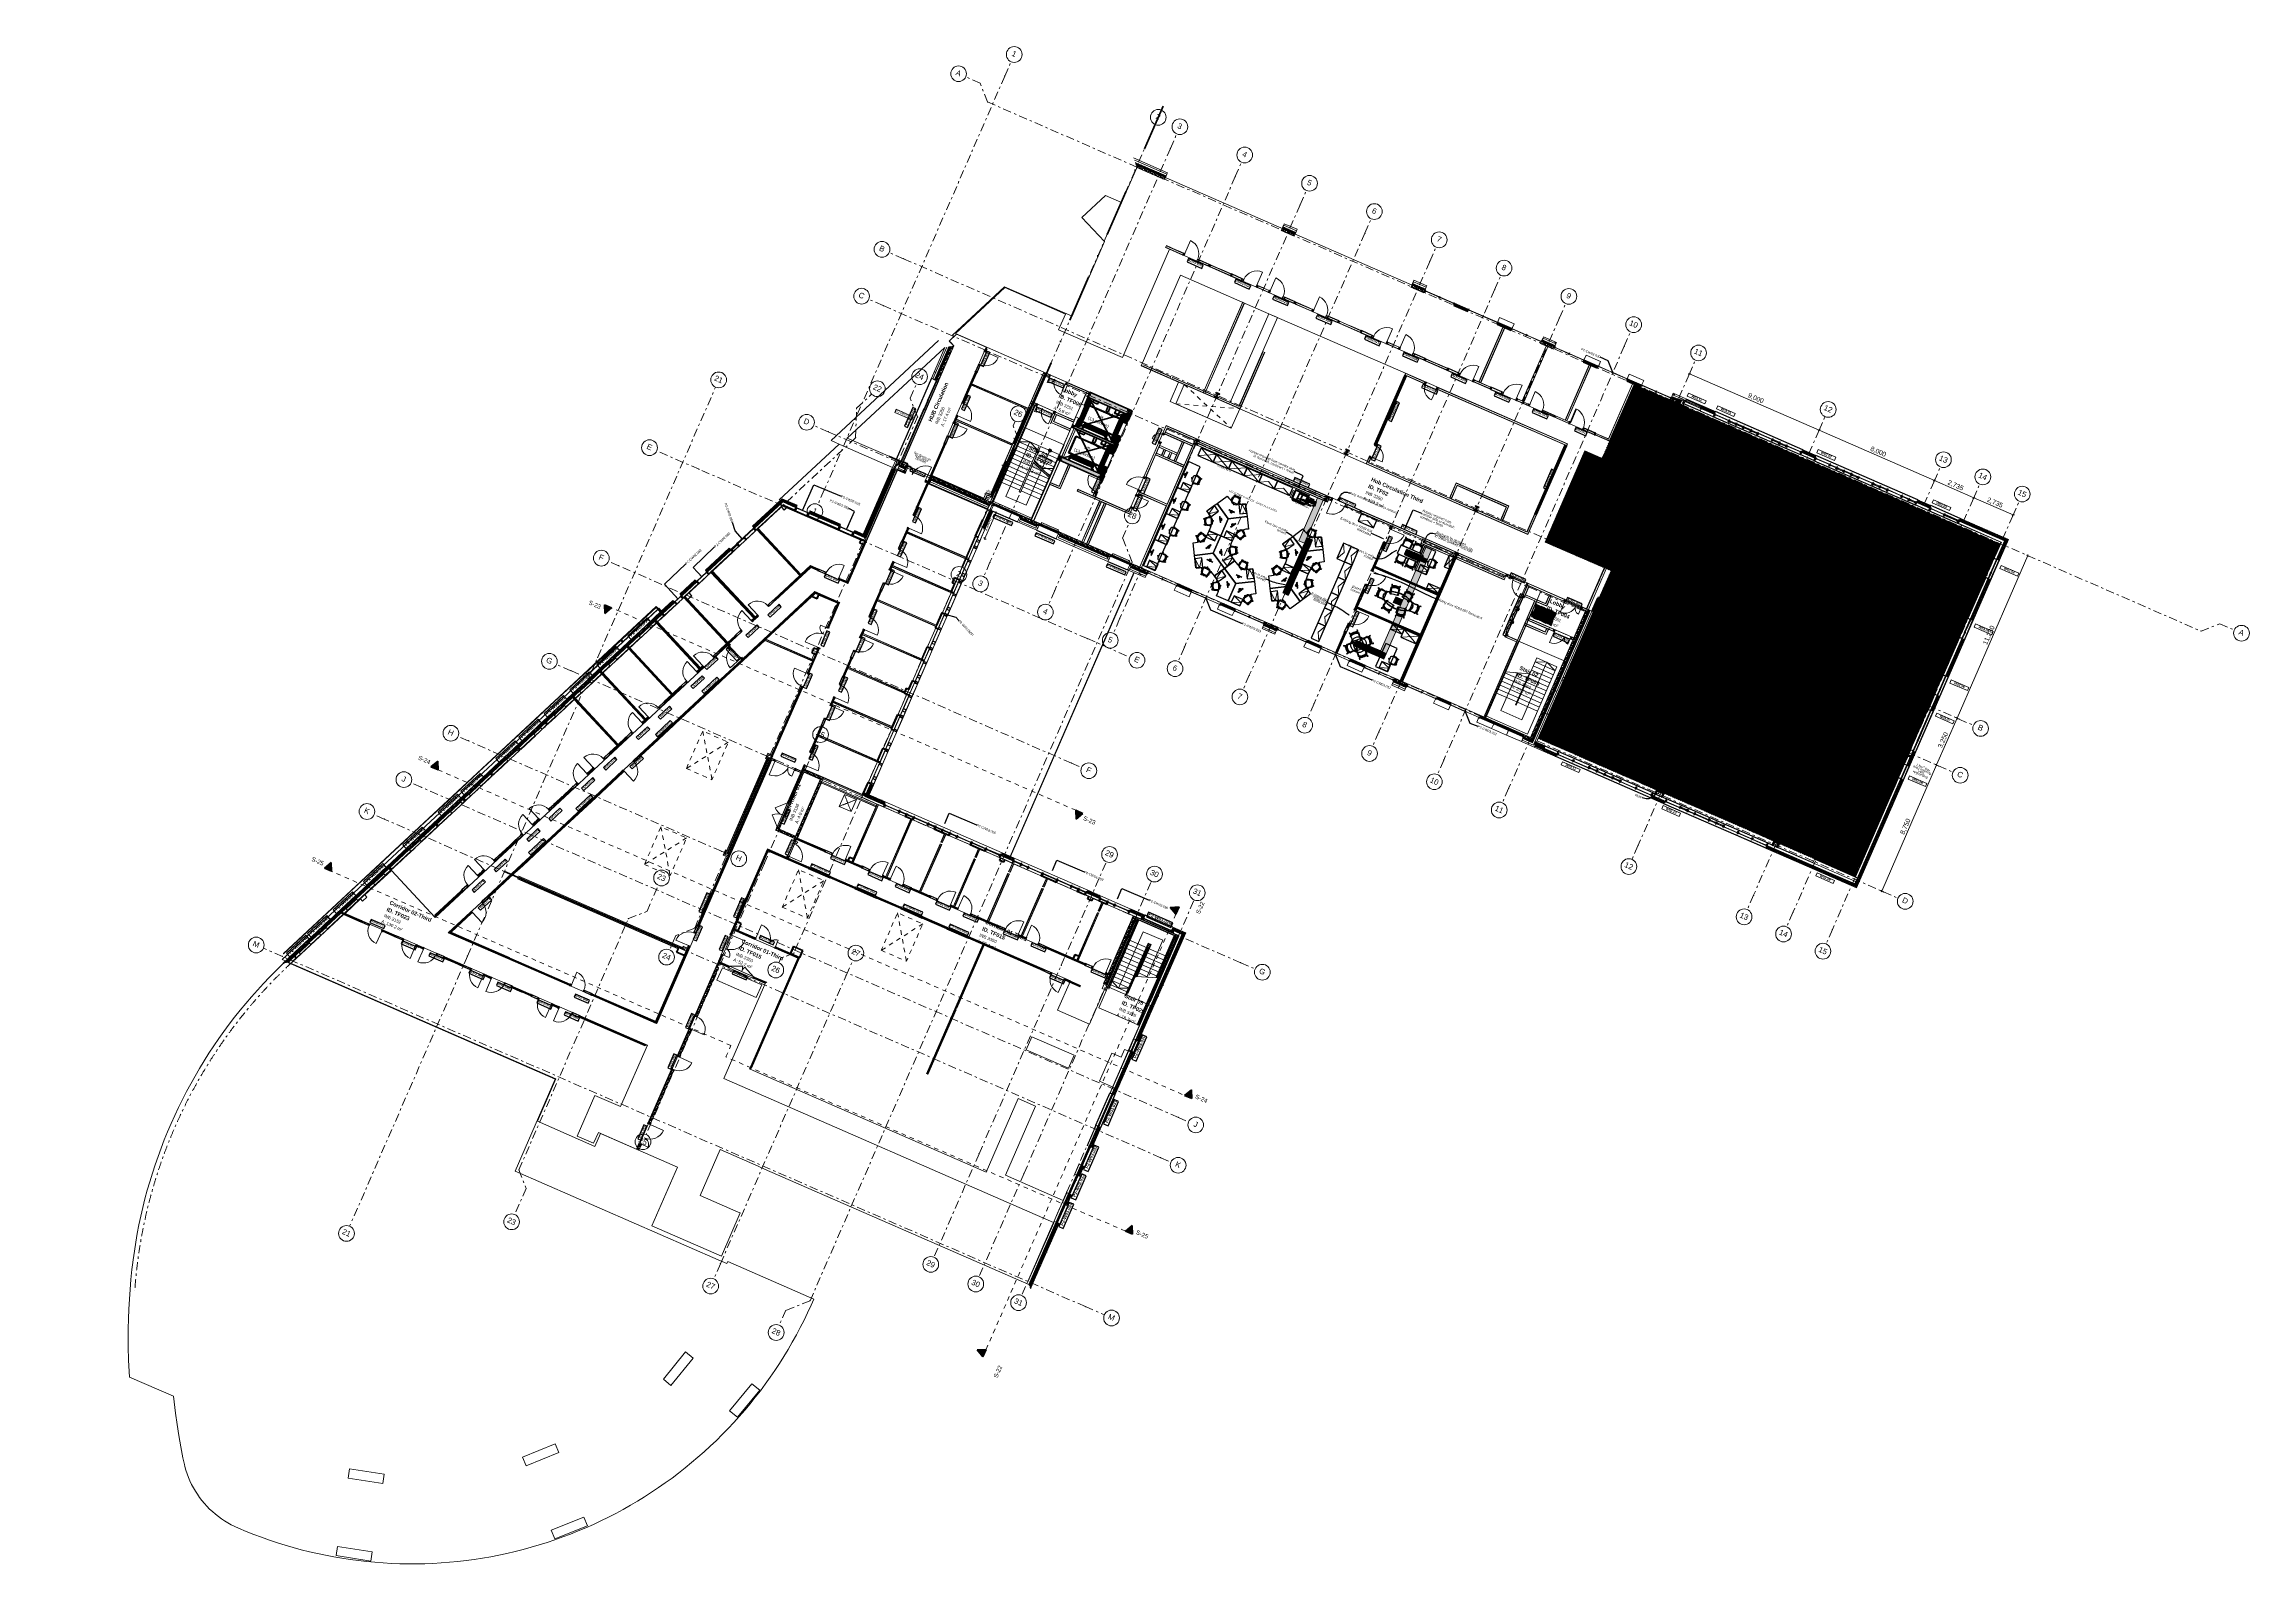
# Model space of a CAD drawing. Header units: millimetres. Extents: x -35034 to 431752, y -71616 to 25069.
# Drawn here: x 291286 to 431752, y -71616 to 25069 of the extents above; entities that cross this region are included whole.
import ezdxf
from ezdxf.enums import TextEntityAlignment as Align

# ---------------------------------------------------------------- set-up
doc = ezdxf.new("R2010")
doc.units = ezdxf.units.MM
doc.header["$MEASUREMENT"] = 0
for name, pattern in [('Dashed', [564.444447, 282.222223, -282.222223]), ('DASHED2', [0.75, 0.5, -0.25]), ('DGN Style 4', [5938.379518, 2967.335175, -1483.667587, 3.709169, -1483.667587]), ('Dot & Dashed', [670.277762, 352.777767, -176.388884, 0, -141.111112]), ('Double Dashed', [1093.611073, 529.166651, -211.666656, 141.111112, -211.666656]), ('Hidden Line', [55, 45, -10])]:
    doc.linetypes.add(name, pattern=pattern)
for name, color, linetype, lineweight in [('0_Pen_No__1', 7, 'Continuous', 13), ('A-15-M_Bracing_Pen_No__20', 7, 'Continuous', 0), ('A-15-M_Bracing_Pen_No__88', 8, 'Continuous', 20), ('A-20-M_Floor_Slab_Pen_No__89', 8, 'Continuous', 20), ('A-20-M_Roof_Pen_No__1', 7, 'Continuous', 13), ('A-25-M_Curtain_Wall_Pen_No__1', 7, 'Continuous', 13), ('A-25-M_Curtain_Wall_Pen_No__85', 8, 'Continuous', 20), ('A-25-M_Curtain_Wall_Pen_No__90', 8, 'Continuous', 20), ('A-25-M_Wall_Ext_Existing_HUB_Pen_No__1', 7, 'Continuous', 13), ('A-25-M_Wall_Ext_Existing_HUB_Pen_No__195', 7, 'Continuous', 35), ('A-25-M_Wall_Ext_Pen_No__87', 8, 'Continuous', 20), ('A-25-M_Wall_Int_Pen_No__1', 7, 'Continuous', 13), ('A-25-M_Wall_Int_Pen_No__193', 7, 'Continuous', 18), ('A-25-M_Wall_Int_Pen_No__195', 7, 'Continuous', 35), ('A-25-M_Wall_Int_Pen_No__4', 7, 'Continuous', 20), ('A-30-M_Stair_Pen_No__1', 7, 'Continuous', 13), ('A-30-M_Stair_Pen_No__2', 8, 'Continuous', 15), ('A-35-M_FFE_Loose_SIEMENS P2_Pen_No__1', 7, 'Continuous', 13), ('A-35-M_FFE_Loose_SIEMENS P2_Pen_No__150', 7, 'Continuous', 0), ('A-35-M_FFE_Loose_SIEMENS P2_Pen_No__5', 7, 'Continuous', 25), ('A-35-M_FFE_Loose_SIEMENS P2_Pen_No__7', 7, 'Continuous', 35), ('A-35-M_FFE_Loose_SIEMENS P2_Pen_No__9', 7, 'Continuous', 13), ('A-35-M_FFE_Sanitary_Pen_No__89', 8, 'Continuous', 20), ('A-80-M_Lift_Pen_No__8', 7, 'Continuous', 35), ('A-95-H_Fill_Plan.Fill#1_Pen_No__1', 7, 'Continuous', 13), ('A-95-H_Fill_Plan_FloorTrunking_Pen_No__1', 7, 'Continuous', 13), ('A-95-H_Fill_Plan_FloorTrunking_Pen_No__101', 252, 'Continuous', 15), ('A-95-MC_Marker_Section_P2.Marker_Pen_No__1', 7, 'Continuous', 13), ('A-95-MC_Marker_Section_P2.Marker_Pen_No__6', 7, 'Continuous', 35), ('A-95-P_Drawing_Pen_No__1', 7, 'Continuous', 13), ('A-95-P_Drawing_Pen_No__2', 8, 'Continuous', 15), ('A-95-P_Text_1_50_GA_Pen_No__1', 7, 'Continuous', 13), ('A-95-P_Text_1_50_GA_Pen_No__85', 8, 'Continuous', 20), ('ArchiCAD Door Markers_Pen_No__1', 7, 'Continuous', 13), ('ArchiCAD Door Markers_Pen_No__5', 7, 'Continuous', 25), ('ArchiCAD Doors_Pen_No__1', 7, 'Continuous', 13), ('ArchiCAD Doors_Pen_No__3', 7, 'Continuous', 18), ('ArchiCAD Window Markers_Pen_No__1', 7, 'Continuous', 13), ('ArchiCAD Window Markers_Pen_No__5', 7, 'Continuous', 25), ('ArchiCAD Windows_Pen_No__1', 7, 'Continuous', 13), ('ArchiCAD Windows_Pen_No__83', 8, 'Continuous', 20), ('ArchiCAD Zone Stamps_Pen_No__6', 7, 'Continuous', 35), ('ArchiCAD Zone Stamps_Pen_No__9', 7, 'Continuous', 13), ('New_A-15-MG_Structural_Grid_Pen_No__4', 7, 'Continuous', 20), ('New_A-15-MG_Structural_Grid_Pen_No__8', 7, 'Continuous', 35), ('New_A-20-M_Floor_Slab_Pen_No__89', 8, 'Continuous', 20), ('New_A-20-M_Roof_Pen_No__1', 7, 'Continuous', 13), ('New_A-20-M_Roof_Pen_No__92', 8, 'Continuous', 13), ('New_A-25-M_Curtain_Wall_Pen_No__1', 7, 'Continuous', 13), ('New_A-25-M_Curtain_Wall_Pen_No__85', 8, 'Continuous', 20), ('New_A-25-M_Curtain_Wall_Pen_No__87', 8, 'Continuous', 20), ('New_A-25-M_Wall_Ext_Existing_HUB_Pen_No__1', 7, 'Continuous', 13), ('New_A-25-M_Wall_Ext_Existing_HUB_Pen_No__150', 7, 'Continuous', 0), ('New_A-25-M_Wall_Ext_Pen_No__1', 7, 'Continuous', 13), ('New_A-25-M_Wall_Ext_Pen_No__150', 7, 'Continuous', 0), ('New_A-25-M_Wall_Ext_Pen_No__87', 8, 'Continuous', 20), ('New_A-25-M_Wall_Int_Pen_No__1', 7, 'Continuous', 13), ('New_A-25-M_Wall_Int_Pen_No__155', 5, 'Continuous', 35), ('New_A-30-M_Stair_Pen_No__1', 7, 'Continuous', 13), ('New_A-30-M_Stair_Pen_No__8', 7, 'Continuous', 35), ('New_A-50-M_Drain_Rainwater_Pen_No__1', 7, 'Continuous', 13), ('New_A-95-D_Dim_Grid.Dim_Pen_No__4', 7, 'Continuous', 20), ('New_A-95-H_Fill_Plan_FloorTrunking_Pen_No__1', 7, 'Continuous', 13), ('New_A-95-H_Fill_Plan_FloorTrunking_Pen_No__101', 252, 'Continuous', 15), ('New_A-95-P_Drawing_Pen_No__1', 7, 'Continuous', 13), ('New_A-95-P_Drawing_Pen_No__156', 5, 'Continuous', 50), ('New_A-95-P_Text_1_50_GA_Pen_No__1', 7, 'Continuous', 13), ('New_A-95-P_Text_1_50_GA_Pen_No__101', 252, 'Continuous', 15), ('New_A-95-P_Text_1_50_GA_Pen_No__85', 8, 'Continuous', 20), ('New_A-95-P_Text_Drain_Pen_No__1', 7, 'Continuous', 13), ('New_A-95-P_Text_Drain_Pen_No__85', 8, 'Continuous', 20), ('New_ArchiCAD Door Markers_Pen_No__1', 7, 'Continuous', 13), ('New_ArchiCAD Door Markers_Pen_No__5', 7, 'Continuous', 25), ('New_ArchiCAD Doors_Pen_No__1', 7, 'Continuous', 13), ('New_ArchiCAD Doors_Pen_No__3', 7, 'Continuous', 18), ('New_ArchiCAD Doors_Pen_No__87', 8, 'Continuous', 20), ('New_ArchiCAD Window Markers_Pen_No__1', 7, 'Continuous', 13), ('New_ArchiCAD Window Markers_Pen_No__5', 7, 'Continuous', 25), ('New_ArchiCAD Windows_Pen_No__1', 7, 'Continuous', 13), ('New_ArchiCAD Windows_Pen_No__101', 252, 'Continuous', 15), ('New_ArchiCAD Windows_Pen_No__3', 7, 'Continuous', 18), ('New_ArchiCAD Windows_Pen_No__83', 8, 'Continuous', 20), ('New_ArchiCAD Zone Stamps_Pen_No__6', 7, 'Continuous', 35), ('New_ArchiCAD Zone Stamps_Pen_No__9', 7, 'Continuous', 13)]:
    doc.layers.add(name, color=color, linetype=linetype, lineweight=lineweight)
for name, color, linetype in [('A-05-M_Gross_Int_Circulation', 7, 'Continuous'), ('A-15-M_Bracing', 7, 'Continuous'), ('A-15-M_Column_Int', 7, 'Continuous'), ('A-15-MG_Structural_Grid', 7, 'Continuous'), ('A-20-M_Floor_Slab', 7, 'Continuous'), ('A-25-M_Curtain_Wall', 7, 'Continuous'), ('A-25-M_Solar_Shade', 7, 'Continuous'), ('A-25-M_Wall_Ext', 7, 'Continuous'), ('A-25-M_Wall_Ext_Existing_HUB', 7, 'Continuous'), ('A-25-M_Wall_Int', 7, 'Continuous'), ('A-35-M_FFE_Sanitary', 7, 'Continuous'), ('A-95-MC_Marker_Section_P2.Marker', 7, 'Continuous'), ('A-95-P_Drawing', 7, 'Continuous'), ('ArchiCAD Door Markers', 7, 'Continuous'), ('ArchiCAD Doors', 7, 'Continuous'), ('ArchiCAD Window Markers', 7, 'Continuous'), ('ArchiCAD Windows', 7, 'Continuous'), ('New_A-05-M_Gross_Int_Circulation', 7, 'Continuous'), ('New_A-05-M_Gross_Int_Plant', 7, 'Continuous'), ('New_A-15-MG_Structural_Grid', 7, 'Continuous'), ('New_A-15-MG_Structural_Grid_Phase_2', 7, 'Continuous'), ('New_A-20-M_Floor_Slab', 7, 'Continuous'), ('New_A-20-M_Roof', 7, 'Continuous'), ('New_A-25-M_Curtain_Wall', 7, 'Continuous'), ('New_A-25-M_Wall_Ext', 7, 'Continuous'), ('New_A-25-M_Wall_Int', 7, 'Continuous'), ('New_A-95-D_Dim_Grid.Dim', 7, 'Continuous'), ('New_A-95-P_Drawing', 7, 'Continuous'), ('New_ArchiCAD Door Markers', 7, 'Continuous'), ('New_ArchiCAD Doors', 7, 'Continuous'), ('New_ArchiCAD Window Markers', 7, 'Continuous'), ('New_ArchiCAD Windows', 7, 'Continuous')]:
    doc.layers.add(name, color=color, linetype=linetype)
for name, color, linetype, lineweight, true_color in [('A-05-M_Gross_Int_Circulation_Pen_No__74', 7, 'Continuous', 20, 0x606060), ('A-15-M_Bracing_Pen_No__28', 7, 'Continuous', 50, 0x2a2a2a), ('A-15-M_Bracing_Pen_No__81', 7, 'Continuous', 20, 0x6a6a6a), ('A-15-M_Column_Int_Pen_No__28', 7, 'Continuous', 50, 0x2a2a2a), ('A-15-MG_Structural_Grid_Pen_No__163', 7, 'Continuous', 0, 0x750077), ('A-25-M_Curtain_Wall_Pen_No__144', 7, 'Continuous', 0, 0xc8c8c8), ('A-25-M_Curtain_Wall_Pen_No__165', 7, 'Continuous', 0, 0x006060), ('A-25-M_Curtain_Wall_Pen_No__27', 7, 'Continuous', 50, 0x2a2a2a), ('A-25-M_Curtain_Wall_Pen_No__43', 7, 'Continuous', 30, 0x444444), ('A-25-M_Curtain_Wall_Pen_No__46', 7, 'Continuous', 35, 0x444444), ('A-25-M_Curtain_Wall_Pen_No__69', 7, 'Continuous', 20, 0x606060), ('A-25-M_Solar_Shade_Pen_No__28', 7, 'Continuous', 50, 0x2a2a2a), ('A-25-M_Solar_Shade_Pen_No__81', 7, 'Continuous', 20, 0x6a6a6a), ('A-25-M_Wall_Ext_Existing_HUB_Pen_No__107', 7, 'Continuous', 15, 0xa6a6a6), ('A-25-M_Wall_Ext_Existing_HUB_Pen_No__43', 7, 'Continuous', 30, 0x444444), ('A-25-M_Wall_Ext_Pen_No__107', 7, 'Continuous', 15, 0xa6a6a6), ('A-25-M_Wall_Ext_Pen_No__27', 7, 'Continuous', 50, 0x2a2a2a), ('A-25-M_Wall_Ext_Pen_No__63', 7, 'Continuous', 20, 0x606060), ('A-25-M_Wall_Int_Pen_No__102', 7, 'Continuous', 15, 0xcccccc), ('A-25-M_Wall_Int_Pen_No__107', 7, 'Continuous', 15, 0xa6a6a6), ('A-25-M_Wall_Int_Pen_No__27', 7, 'Continuous', 50, 0x2a2a2a), ('A-25-M_Wall_Int_Pen_No__81', 7, 'Continuous', 20, 0x6a6a6a), ('A-35-M_FFE_Fixed_Pen_No__64', 7, 'Continuous', 20, 0x606060), ('A-35-M_FFE_Loose_SIEMENS P2_Pen_No__251', 7, 'Continuous', 13, 0xe8e8e8), ('A-95-H_Fill_Plan.Fill#1_Pen_No__61', 7, 'Continuous', 20, 0x6a6a6a), ('A-95-MC_Marker_Section_P2.Marker_Pen_No__25', 7, 'Continuous', 50, 0x2a2a2a), ('A-95-P_Text_1_50_GA_Pen_No__46', 7, 'Continuous', 35, 0x444444), ('ArchiCAD Doors_Pen_No__23', 7, 'Continuous', 30, 0x2a2a2a), ('ArchiCAD Doors_Pen_No__27', 7, 'Continuous', 50, 0x2a2a2a), ('ArchiCAD Doors_Pen_No__43', 7, 'Continuous', 30, 0x444444), ('ArchiCAD Doors_Pen_No__63', 7, 'Continuous', 20, 0x606060), ('ArchiCAD Windows_Pen_No__23', 7, 'Continuous', 30, 0x2a2a2a), ('ArchiCAD Windows_Pen_No__43', 7, 'Continuous', 30, 0x444444), ('New_A-05-M_Gross_Int_Circulation_Pen_No__74', 7, 'Continuous', 20, 0x606060), ('New_A-05-M_Gross_Int_Plant_Pen_No__74', 7, 'Continuous', 20, 0x606060), ('New_A-15-MG_Structural_Grid_Phase_2_Pen_No__222', 7, 'Continuous', 13, 0x65af33), ('New_A-25-M_Curtain_Wall_Pen_No__103', 7, 'Continuous', 15, 0xa6a6a6), ('New_A-25-M_Curtain_Wall_Pen_No__144', 7, 'Continuous', 0, 0xc8c8c8), ('New_A-25-M_Curtain_Wall_Pen_No__165', 7, 'Continuous', 0, 0x006060), ('New_A-25-M_Curtain_Wall_Pen_No__23', 7, 'Continuous', 30, 0x2a2a2a), ('New_A-25-M_Curtain_Wall_Pen_No__27', 7, 'Continuous', 50, 0x2a2a2a), ('New_A-25-M_Curtain_Wall_Pen_No__43', 7, 'Continuous', 30, 0x444444), ('New_A-25-M_Curtain_Wall_Pen_No__46', 7, 'Continuous', 35, 0x444444), ('New_A-25-M_Wall_Ext_Existing_HUB_Pen_No__107', 7, 'Continuous', 15, 0xa6a6a6), ('New_A-25-M_Wall_Ext_Existing_HUB_Pen_No__147', 7, 'Continuous', 0, 0x606060), ('New_A-25-M_Wall_Ext_Pen_No__102', 7, 'Continuous', 15, 0xcccccc), ('New_A-25-M_Wall_Ext_Pen_No__107', 7, 'Continuous', 15, 0xa6a6a6), ('New_A-25-M_Wall_Ext_Pen_No__147', 7, 'Continuous', 0, 0x606060), ('New_A-25-M_Wall_Ext_Pen_No__27', 7, 'Continuous', 50, 0x2a2a2a), ('New_A-25-M_Wall_Ext_Pen_No__43', 7, 'Continuous', 30, 0x444444), ('New_A-25-M_Wall_Ext_Pen_No__81', 7, 'Continuous', 20, 0x6a6a6a), ('New_A-25-M_Wall_Int_Pen_No__107', 7, 'Continuous', 15, 0xa6a6a6), ('New_A-25-M_Wall_Int_Pen_No__27', 7, 'Continuous', 50, 0x2a2a2a), ('New_A-25-M_Wall_Int_Pen_No__81', 7, 'Continuous', 20, 0x6a6a6a), ('New_A-35-M_FFE_Fixed_Pen_No__64', 7, 'Continuous', 20, 0x606060), ('New_A-95-M-SFS_Edge_Pen_No__252', 7, 'Continuous', 13, 0xe8e8e8), ('New_A-95-P_Drawing_Pen_No__61', 7, 'Continuous', 20, 0x6a6a6a), ('New_ArchiCAD Doors_Pen_No__23', 7, 'Continuous', 30, 0x2a2a2a), ('New_ArchiCAD Doors_Pen_No__43', 7, 'Continuous', 30, 0x444444), ('New_ArchiCAD Doors_Pen_No__63', 7, 'Continuous', 20, 0x606060), ('New_ArchiCAD Windows_Pen_No__103', 7, 'Continuous', 15, 0xa6a6a6), ('New_ArchiCAD Windows_Pen_No__23', 7, 'Continuous', 30, 0x2a2a2a), ('New_ArchiCAD Windows_Pen_No__43', 7, 'Continuous', 30, 0x444444), ('New_ArchiCAD Windows_Pen_No__63', 7, 'Continuous', 20, 0x606060)]:
    doc.layers.add(name, color=color, linetype=linetype, lineweight=lineweight, true_color=true_color)
doc.styles.add('GENERATED_STYLE_1', font='')
doc.styles.add('GENERATED_STYLE_2', font='')
doc.styles.add('GENERATED_STYLE_3', font='')
doc.styles.add('GENERATED_STYLE_4', font='')
doc.styles.add('GENERATED_STYLE_5', font='', dxfattribs={"width": 0.84})
doc.styles.get('GENERATED_STYLE_1').set_extended_font_data('Swis721 BT', bold=True)
doc.styles.get('GENERATED_STYLE_2').set_extended_font_data('Arial', bold=True)
doc.styles.get('GENERATED_STYLE_3').set_extended_font_data('Arial')
doc.styles.get('GENERATED_STYLE_4').set_extended_font_data('Swis721 BT')
doc.styles.get('GENERATED_STYLE_5').set_extended_font_data('Arial')
doc.linetypes.add('Double Slash', pattern='A,0,[1,EC-MA-00-03-DR-A-00370 Phase 2 Hub Third Floor GA-S2-P201.Shx,S=15.679012,R=0,X=0,Y=0],-1975.555563,0', length=1975.555563)
doc.dimstyles.new('GENERATED_STYLE__1', dxfattribs={"dimtxt": 250, "dimasz": 95, "dimexe": 0.18, "dimexo": 0, "dimgap": 0.09, "dimtad": 1, "dimdec": 0, "dimzin": 0, "dimdsep": 46, "dimtxsty": 'GENERATED_STYLE_4', "dimblk": 'ARROWHEAD_2', "dimblk1": 'ARROWHEAD_2', "dimblk2": 'ARROWHEAD_2', "dimcen": 0.09, "dimclrd": 7, "dimclre": 7, "dimclrt": 7, "dimadec": 0, "dimazin": 0, "dimtfac": 1, "dimtdec": 4, "dimtmove": 0, "dimatfit": 3, "dimfxl": 1, "dimtolj": 1, "dimtzin": 0, "dimarcsym": 0})
doc.dimstyles.new('GENERATED_STYLE__2', dxfattribs={"dimtxt": 0.18, "dimasz": 273.6, "dimexe": 0.18, "dimexo": 0.0625, "dimgap": 0.09, "dimtad": 0, "dimtih": 1, "dimtoh": 1, "dimdec": 4, "dimzin": 0, "dimdsep": 46, "dimcen": 0.09, "dimadec": 0, "dimazin": 0, "dimtfac": 1, "dimtdec": 4, "dimtmove": 0, "dimatfit": 3, "dimldrblk": 'ARROWHEAD_5', "dimfxl": 1, "dimtolj": 1, "dimtzin": 0, "dimarcsym": 0})
doc.dimstyles.new('GENERATED_STYLE__3', dxfattribs={"dimtxt": 0.18, "dimasz": 182.4, "dimexe": 0.18, "dimexo": 0.0625, "dimgap": 0.09, "dimtad": 0, "dimtih": 1, "dimtoh": 1, "dimdec": 4, "dimzin": 0, "dimdsep": 46, "dimcen": 0.09, "dimadec": 0, "dimazin": 0, "dimtfac": 1, "dimtdec": 4, "dimtmove": 0, "dimatfit": 3, "dimldrblk": 'ARROWHEAD_5', "dimfxl": 1, "dimtolj": 1, "dimtzin": 0, "dimarcsym": 0})
doc.dimstyles.new('GENERATED_STYLE__4', dxfattribs={"dimtxt": 300, "dimasz": 95, "dimexe": 0.18, "dimexo": 0, "dimgap": 0.09, "dimtad": 1, "dimdec": 0, "dimzin": 0, "dimdsep": 46, "dimtxsty": 'GENERATED_STYLE_4', "dimblk": 'ARROWHEAD_2', "dimblk1": 'ARROWHEAD_2', "dimblk2": 'ARROWHEAD_2', "dimcen": 0.09, "dimclrd": 7, "dimclre": 7, "dimclrt": 7, "dimadec": 0, "dimazin": 0, "dimtfac": 1, "dimtdec": 4, "dimtmove": 0, "dimatfit": 3, "dimfxl": 1, "dimtolj": 1, "dimtzin": 0, "dimarcsym": 0})
pattern_1 = [(103.994, (341458.1, 0), (-1137.956, 451.319), [0, -965.2, 0, -1079.5, 0, -1031.875]), (73.994, (341458, 0), (-1195.13, 1745.31), [0, -520.7, 0, -869.95, 0, -333.375]), (33.994, (341146.5, -716.2), (785.414, 1814.82), [0, -317.5, 0, -1143, 0, -1492.25]), (23.994, (341146.5, -716.2), (250.276, 1972.774), [0, -158.75, 0, -749.3, 0, -857.25])]
pattern_2 = [(60, (341458.065, 0), (-43.30127, 25), []), (120, (341458.065, 0), (43.30127, 25), [])]
pattern_3 = [(45, (341458.06, 0), (-91.92388, 91.92388), []), (135, (341458.06, 0), (91.92388, 91.92388), [])]
pattern_4 = [(0, (341458.06, 0), (0, 173.20508), [0, -100]), (0, (341508.06, 86.6), (0, 173.20508), [0, -100])]
pattern_5 = [(0, (341458.06, 0), (0, 130), []), (90, (341458.06, 0), (-130, 0), [])]
pattern_6 = [(66.44042, (341458.06, 0), (-158.76755, 69.2305), [0, -100]), (66.44042, (341398.67, 80.45), (-158.76755, 69.2305), [0, -100])]
pattern_7 = [(286.3, (0, 0), (-3213820, 11866500), [3000, -14992680]), (309.93, (992000, -2522800), (-1760680, 765780), [4670, -4288600]), (111.49, (-168200, -712500), (765800, 1760700), [7100, -2708200]), (111.49, (-238700, -1062700), (765800, 1760700), [7100, -2708200]), (111.49, (-566500, -1578300), (765800, 1760700), [7100, -2708200]), (111.49, (-655700, -1708100), (765800, 1760700), [7100, -2708200]), (111.494, (-465300, -1834400), (765800, 1760700), [7100, -2708200]), (111.494, (-104200, -1931700), (765800, 1760700), [7100, -2708200]), (111.494, (257800, -2002000), (765800, 1760700), [7100, -2708200]), (183.06, (-194600, -886000), (2526450, 994900), [11200, -4282100]), (183.06, (-349700, -1079650), (2526450, 994900), [11200, -4282100]), (183.06, (116350, -2076500), (2526450, 994900), [11200, -4282100]), (111.49, (-350400, -1231700), (765800, 1760700), [7100, -2708200]), (111.49, (-502900, -1720200), (765800, 1760700), [7100, -2708200]), (111.494, (-274000, -1895900), (765800, 1760700), [7100, -2708200]), (111.494, (322000, -2155100), (765800, 1760700), [7100, -2708200]), (48.06, (-367140, -1412600), (765780, 1760680), [10500, -6061050]), (48.06, (-236400, -1671930), (765780, 1760680), [10520, -6061050]), (48.06, (-93300, -549600), (765800, 1760700), [10500, -6061050]), (48.06, (189050, -378800), (765800, 1760700), [10500, -6061050]), (48.06, (50600, -207200), (765800, 1760700), [10500, -6061050]), (48.06, (563700, -450600), (765800, 1760700), [10500, -6061050]), (48.06, (904800, -517960), (765780, 1760680), [10500, -6061050]), (48.06, (1265960, -877540), (765780, 1760680), [10500, -6061050]), (48.06, (1482600, -916100), (765780, 1760680), [10520, -6061050]), (48.06, (1273060, -1199550), (765780, 1760680), [10520, -6061050]), (48.06, (1211900, -1491860), (765780, 1760680), [10520, -6061050]), (48.06, (943500, -1689000), (765780, 1760680), [10520, -6061050]), (48.06, (1016600, -1999200), (765780, 1760680), [10520, -6061050]), (48.06, (801000, -2133260), (765780, 1760680), [10520, -6061050]), (48.06, (807600, -2293060), (765780, 1760680), [10520, -6061050]), (48.06, (630500, -2291960), (765780, 1760680), [10520, -6061050]), (48.06, (151700, -1607900), (765780, 1760680), [10520, -6061050]), (48.06, (70000, -1177460), (765780, 1760680), [10500, -6061050]), (48.06, (631750, -935800), (765780, 1760680), [10500, -6061050]), (48.06, (986700, -1181300), (765780, 1760680), [10500, -6061050]), (48.06, (850600, -1436000), (765780, 1760680), [10520, -6061050]), (48.06, (409300, -1365550), (765780, 1760680), [10500, -6061050]), (48.06, (488700, -1638000), (765780, 1760680), [10520, -6061050]), (48.06, (565600, -1787900), (765780, 1760680), [10520, -6061050]), (48.06, (297900, -886800), (765780, 1760680), [10500, -6061050]), (48.06, (277700, -629950), (765800, 1760700), [10500, -6061050]), (111.494, (551400, -2107800), (765800, 1760700), [7100, -2708200]), (111.494, (998900, -2140500), (765800, 1760700), [7100, -2708200]), (111.49, (707000, -1598400), (765800, 1760700), [7100, -2708200]), (111.494, (1193500, -1658100), (765800, 1760700), [7100, -2708200]), (111.49, (691100, -1191600), (765800, 1760700), [7100, -2708200]), (111.49, (1263300, -1334100), (765800, 1760700), [7100, -2708200]), (111.49, (979600, -866500), (765800, 1760700), [7100, -2708200]), (111.49, (1307600, -730700), (765800, 1760700), [7100, -2708200]), (111.49, (640400, -526600), (765800, 1760700), [7100, -2708200]), (111.49, (694500, -717200), (765800, 1760700), [7100, -2708200]), (111.49, (314700, -283700), (765800, 1760700), [7100, -2708200]), (111.49, (167600, -528500), (765800, 1760700), [7100, -2708200]), (111.49, (12400, -430600), (765800, 1760700), [7100, -2708200]), (111.49, (67100, -748000), (765800, 1760700), [7100, -2708200]), (111.49, (344000, -1091200), (765800, 1760700), [7100, -2708200]), (111.49, (29600, -939300), (765800, 1760700), [7100, -2708200]), (111.49, (438400, -757700), (765800, 1760700), [7100, -2708200]), (111.49, (-42600, -1373600), (765800, 1760700), [7100, -2708200]), (169.023, (65740, -1702860), (-7808487, 1302433), [10530, -17691000]), (169.023, (1133700, -1883880), (-7808487, 1302433), [10530, -17691000]), (169.023, (1445740, -1224800), (-7808487, 1302433), [10530, -17691000]), (169.023, (1047320, -1405880), (-7808487, 1302433), [10530, -17691000]), (169.023, (180300, -1357830), (-7808487, 1302433), [10530, -17691000]), (169.023, (-432670, -1577200), (-7808487, 1302433), [10530, -17691000]), (169.023, (223600, -966600), (-7808487, 1302433), [10530, -17691000]), (169.023, (1136430, -1014340), (-7808487, 1302433), [10530, -17691000]), (169.023, (1524220, -1021000), (-7808487, 1302433), [10530, -17691000]), (169.023, (1135220, -608810), (-7808487, 1302433), [10530, -17691000]), (169.023, (893470, -721350), (-7808487, 1302433), [10530, -17691000]), (169.023, (840820, -1017380), (-7808487, 1302433), [10530, -17691000]), (169.023, (46180, -1841170), (-7808487, 1302433), [10530, -17691000]), (169.023, (407640, -1861700), (-7808487, 1302433), [10530, -17691000]), (169.023, (845750, -1951000), (-7808487, 1302433), [10530, -17691000]), (48.06, (1350950, -1429200), (765780, 1760680), [10520, -6061050]), (48.06, (1140700, -2005970), (765780, 1760680), [10520, -6061050]), (48.06, (978100, -2309850), (765780, 1760680), [10520, -6061050]), (48.06, (198750, -158600), (765800, 1760700), [10500, -6061050]), (48.06, (458460, -261400), (765800, 1760700), [10500, -6061050]), (48.06, (772750, -448730), (765780, 1760680), [10500, -6061050]), (48.06, (1481360, -686060), (765780, 1760680), [10520, -6061050]), (48.06, (1667650, -817700), (765780, 1760680), [10520, -6061050]), (48.06, (1651400, -901750), (765780, 1760680), [10520, -6061050])]
pattern_8 = [(246.4404, (341458.06, 0), (-158.76755, 69.2305), [0, -100]), (246.4404, (341517.46, -80.45), (-158.76755, 69.2305), [0, -100])]
pattern_9 = [(66.4404, (341458.06, 0), (-158.7675, 69.2305), [0, -100]), (66.4404, (341398.67, 80.45), (-158.7675, 69.2305), [0, -100])]
pattern_10 = [(246.4404, (341458.06, 0), (-158.76755, 69.2305), [0, -100]), (246.4404, (341517.46, -80.45), (-158.76755, 69.2305), [0, -100])]
pattern_11 = [(336.4404, (341458.06, 0), (69.2305, 158.7675), [0, -100]), (336.4404, (341538.51, 59.4), (69.2305, 158.7675), [0, -100])]
pattern_12 = [(0, (341458.06, 0), (0, 200), [])]
pattern_13 = [(156.4404, (341458.06, 0), (69.2305, 158.7675), [0, -100]), (156.4404, (341377.62, -59.4), (69.2305, 158.7675), [0, -100])]
pattern_14 = [(222.9404, (341458.06, 0), (-117.9937, 126.797), [0, -100]), (222.9404, (341480.46, -97.46), (-117.9937, 126.797), [0, -100])]
pattern_15 = [(222.9401, (341458.06, 0), (-117.9931, 126.7976), [0, -100]), (222.9401, (341480.46, -97.46), (-117.9931, 126.7976), [0, -100])]

# ---------------------------------------------------------------- blocks, each defined once
blk = doc.blocks.new('*X703', base_point=(341458, 0))
at = {"layer": 'New_A-25-M_Wall_Ext_Existing_HUB_Pen_No__150', "linetype": 'Continuous'}
for p, q in [((386075, -19448), (386081, -19453)), ((386081, -19453), (386100, -19455)), ((386100, -19455), (386118, -19447)), ((386108, -19372), (386109, -19371)), ((386109, -19371), (386116, -19365)), ((386116, -19365), (386122, -19357)), ((386118, -19447), (386129, -19431)), ((386123, -19358), (386121, -19367)), ((386121, -19367), (386122, -19377)), ((386122, -19357), (386126, -19348)), ((386130, -19412), (386122, -19377)), ((386127, -19349), (386123, -19358)), ((386127, -19338), (386125, -19332)), ((386129, -19431), (386125, -19450)), ((386125, -19450), (386131, -19469)), ((386126, -19348), (386127, -19338)), ((386134, -19341), (386127, -19349)), ((386129, -19431), (386130, -19412)), ((386143, -19417), (386129, -19431)), ((386131, -19469), (386146, -19481)), ((386142, -19336), (386134, -19341)), ((386151, -19333), (386142, -19336)), ((386143, -19417), (386174, -19400)), ((386146, -19481), (386166, -19484)), ((386161, -19333), (386151, -19333)), ((386171, -19336), (386161, -19333)), ((386166, -19484), (386172, -19481)), ((386179, -19341), (386171, -19336)), ((386174, -19400), (386182, -19394)), ((386186, -19348), (386179, -19341)), ((386182, -19394), (386188, -19386)), ((386190, -19357), (386186, -19348)), ((386188, -19386), (386186, -19396)), ((386186, -19396), (386187, -19406)), ((386193, -19432), (386187, -19406)), ((386192, -19377), (386188, -19386)), ((386188, -19386), (386191, -19377)), ((386192, -19367), (386190, -19357)), ((386191, -19377), (386192, -19367)), ((386199, -19370), (386192, -19377)), ((386207, -19365), (386199, -19370)), ((386217, -19362), (386207, -19365)), ((386224, -19362), (386217, -19362))]:
    blk.add_line(p, q, dxfattribs=at)
blk = doc.blocks.new('*X704', base_point=(341458, 0))
at = {"layer": 'New_A-25-M_Wall_Ext_Existing_HUB_Pen_No__150', "linetype": 'Continuous'}
for p, q in [((395543, 2267), (395549, 2271)), ((395549, 2271), (395556, 2278)), ((395556, 2278), (395560, 2287)), ((395557, 2277), (395556, 2268)), ((395556, 2268), (395558, 2258)), ((395560, 2287), (395557, 2277)), ((395558, 2258), (395562, 2249)), ((395560, 2287), (395562, 2296)), ((395566, 2294), (395560, 2287)), ((395561, 2307), (395561, 2306)), ((395562, 2296), (395561, 2306)), ((395562, 2249), (395569, 2242)), ((395574, 2300), (395566, 2294)), ((395569, 2242), (395577, 2237)), ((395605, 2318), (395574, 2300)), ((395577, 2237), (395587, 2234)), ((395587, 2234), (395597, 2234)), ((395602, 2382), (395594, 2383)), ((395597, 2234), (395606, 2237)), ((395617, 2369), (395602, 2382)), ((395605, 2318), (395619, 2332)), ((395606, 2237), (395615, 2242)), ((395615, 2242), (395621, 2249)), ((395623, 2351), (395617, 2369)), ((395619, 2332), (395618, 2312)), ((395618, 2312), (395627, 2278)), ((395619, 2332), (395623, 2351)), ((395630, 2348), (395619, 2332)), ((395621, 2249), (395626, 2258)), ((395626, 2258), (395622, 2249)), ((395622, 2249), (395622, 2239)), ((395622, 2239), (395623, 2229)), ((395623, 2229), (395628, 2220)), ((395626, 2258), (395627, 2268)), ((395632, 2266), (395626, 2258)), ((395627, 2268), (395627, 2278)), ((395628, 2220), (395633, 2215)), ((395648, 2356), (395630, 2348)), ((395640, 2272), (395632, 2266)), ((395663, 2285), (395640, 2272)), ((395667, 2353), (395648, 2356)), ((395682, 2341), (395667, 2353)), ((395685, 2334), (395682, 2341))]:
    blk.add_line(p, q, dxfattribs=at)
blk = doc.blocks.new('Simple Window Opening')
at = {"layer": 'New_ArchiCAD Windows_Pen_No__1', "linetype": 'Continuous'}
for p, q in [((-1437, -1), (-1437, 140)), ((1437, -1), (1437, 140)), ((-1437, -116), (-1437, -1)), ((-1437, -232), (-1437, -116)), ((-1437, -335), (-1437, -232)), ((1437, -116), (1437, -1)), ((1437, -232), (1437, -116)), ((1437, -335), (1437, -232))]:
    blk.add_line(p, q, dxfattribs=at)
at = {"layer": 'New_ArchiCAD Windows_Pen_No__23', "linetype": 'Continuous'}
for p, q in [((-1437, 140), (1437, 140)), ((-1437, -335), (1437, -335))]:
    blk.add_line(p, q, dxfattribs=at)
blk = doc.blocks.new('Simple Window Opening_2')
at = {"layer": 'New_ArchiCAD Windows_Pen_No__1', "linetype": 'Continuous'}
for p, q in [((-5735, -1), (-5735, 140)), ((5735, -1), (5735, 140)), ((-5735, -116), (-5735, -1)), ((-5735, -232), (-5735, -116)), ((-5735, -335), (-5735, -232)), ((5735, -116), (5735, -1)), ((5735, -232), (5735, -116)), ((5735, -335), (5735, -232))]:
    blk.add_line(p, q, dxfattribs=at)
at = {"layer": 'New_ArchiCAD Windows_Pen_No__23', "linetype": 'Continuous'}
for p, q in [((-5735, 140), (5735, 140)), ((-5735, -335), (5735, -335))]:
    blk.add_line(p, q, dxfattribs=at)
blk = doc.blocks.new('Wall_195_1', base_point=(386093, -19661))
at = {"layer": 'A-25-M_Wall_Ext_Existing_HUB_Pen_No__107', "linetype": 'Continuous'}
h = blk.add_hatch(dxfattribs=at)
h.set_pattern_fill('Concrete_Block_0001', color=256, style=0, pattern_type=2)
h.set_pattern_definition(pattern_3)
h.paths.add_polyline_path([(395187, 2381), (395148, 2292), (395277, 2236), (395316, 2325)])
h = blk.add_hatch(dxfattribs=at)
h.set_pattern_fill('Batt_Insulation_0001', color=256, style=0, pattern_type=2)
h.set_pattern_definition(pattern_2)
h.paths.add_polyline_path([(395233, 2486), (395187, 2381), (395316, 2325), (395362, 2430)])
h = blk.add_hatch(dxfattribs=at)
h.set_pattern_fill('Batt_Insulation_0001', color=256, style=0, pattern_type=2)
h.set_pattern_definition(pattern_2)
h.paths.add_polyline_path([(395316, 2325), (395277, 2236), (395382, 2190), (395421, 2279)])
h = blk.add_hatch(dxfattribs=at)
h.set_pattern_fill('Batt_Insulation_0001', color=256, style=0, pattern_type=2)
h.set_pattern_definition(pattern_2)
h.paths.add_polyline_path([(395362, 2430), (395316, 2325), (395421, 2279), (395467, 2384)])
h = blk.add_hatch(dxfattribs=at)
h.set_pattern_fill('613_01__ad_AR_SAND_0001', color=256, style=0, pattern_type=2)
h.set_pattern_definition(pattern_1)
h.paths.add_polyline_path([(395526, 2227), (395489, 2143), (395583, 2102), (395620, 2186)])
h = blk.add_hatch(dxfattribs=at)
h.set_pattern_fill('613_01__ad_AR_SAND_0001', color=256, style=0, pattern_type=2)
h.set_pattern_definition(pattern_1)
h.paths.add_polyline_path([(395697, 2364), (395715, 2404), (395621, 2445), (395603, 2405)])
h = blk.add_hatch(dxfattribs=at)
h.set_pattern_fill('Concrete_Block_0001', color=256, style=0, pattern_type=2)
h.set_pattern_definition(pattern_3)
h.paths.add_polyline_path([(385921, -19221), (389543, -10914), (389415, -10858), (385848, -19037)])
h = blk.add_hatch(dxfattribs=at)
h.set_pattern_fill('Batt_Insulation_0001', color=256, style=0, pattern_type=2)
h.set_pattern_definition(pattern_2)
h.paths.add_polyline_path([(385980, -19372), (389648, -10960), (389543, -10914), (385921, -19221)])
h = blk.add_hatch(dxfattribs=at)
h.set_pattern_fill('613_01__ad_AR_SAND_0001', color=256, style=0, pattern_type=2)
h.set_pattern_definition(pattern_1)
h.paths.add_polyline_path([(386237, -19333), (389850, -11047), (389756, -11006), (386143, -19292)])
h = blk.add_hatch(dxfattribs=at)
h.set_pattern_fill('613_01__ad_AR_SAND_0001', color=256, style=0, pattern_type=2)
h.set_pattern_definition(pattern_1)
h.paths.add_polyline_path([(386065, -19469), (386040, -19526), (386093, -19661), (386159, -19510)])
at = {"layer": 'New_A-25-M_Wall_Ext_Existing_HUB_Pen_No__107', "linetype": 'Continuous'}
for points in [[(395531, 2239), (395526, 2227), (395620, 2186), (395625, 2198)], [(395536, 2251), (395531, 2239), (395625, 2198), (395630, 2210)], [(386138, -19304), (386132, -19315), (386226, -19356), (386232, -19345)], [(386143, -19292), (386138, -19304), (386232, -19345), (386237, -19333)]]:
    blk.add_hatch(color=256, dxfattribs=at).paths.add_polyline_path(points)
at = {"layer": 'New_A-25-M_Wall_Ext_Existing_HUB_Pen_No__147', "linetype": 'Continuous'}
for points in [[(395601, 2399), (395596, 2388), (395690, 2347), (395695, 2358)], [(386072, -19453), (386068, -19464), (386162, -19505), (386166, -19494)]]:
    blk.add_hatch(color=256, dxfattribs=at).paths.add_polyline_path(points)
at = {"layer": 'A-25-M_Wall_Ext_Existing_HUB_Pen_No__1', "linetype": 'Continuous'}
for p, q in [((395187, 2381), (395316, 2325)), ((395233, 2486), (395362, 2430)), ((395277, 2236), (395316, 2325)), ((395409, 2538), (395280, 2594)), ((395362, 2430), (395467, 2384)), ((395382, 2190), (395421, 2279)), ((395514, 2492), (395409, 2538)), ((395421, 2279), (395467, 2384)), ((395489, 2143), (395574, 2338)), ((395621, 2445), (395514, 2492)), ((395574, 2338), (395621, 2445)), ((395715, 2404), (395621, 2445)), ((385921, -19221), (389543, -10914)), ((385980, -19372), (389648, -10960)), ((386068, -19464), (389756, -11006)), ((386040, -19526), (386065, -19469))]:
    blk.add_line(p, q, dxfattribs=at)
at = {"layer": 'A-25-M_Wall_Ext_Existing_HUB_Pen_No__1', "linetype": 'Continuous', "flags": 128}
for points in [[(395583, 2102), (395620, 2186)], [(395697, 2364), (395715, 2404)], [(389415, -10858), (385848, -19037)], [(386237, -19333), (389850, -11047)], [(386093, -19661), (386159, -19510)]]:
    blk.add_lwpolyline(points, dxfattribs=at)
at = {"layer": 'New_A-25-M_Wall_Ext_Existing_HUB_Pen_No__1', "linetype": 'Continuous'}
for p, q in [((395526, 2227), (395620, 2186)), ((395531, 2239), (395625, 2198)), ((395536, 2251), (395630, 2210)), ((395596, 2388), (395690, 2347)), ((395601, 2399), (395695, 2358)), ((395697, 2364), (395603, 2405)), ((386065, -19469), (386159, -19510)), ((386162, -19505), (386068, -19464)), ((386166, -19494), (386072, -19453)), ((386226, -19356), (386132, -19315)), ((386232, -19345), (386138, -19304)), ((386237, -19333), (386143, -19292))]:
    blk.add_line(p, q, dxfattribs=at)
at = {"layer": 'A-25-M_Wall_Ext_Existing_HUB', "color": 250, "lineweight": 50, "true_color": 0x2a2a2a}
for name in ['*X704', '*X703']:
    blk.add_blockref(name, (341458, 0), dxfattribs=at)
at = {"layer": 'New_ArchiCAD Windows', "color": 251, "linetype": 'Continuous', "lineweight": 20, "true_color": 0x606060, "xscale": -0.9999999999999999, "zscale": 1000, "rotation": 66.44041557657027}
for name, p in [('Simple Window Opening_2', (392984, -3021)), ('Simple Window Opening', (390117, -9596))]:
    blk.add_blockref(name, p, dxfattribs=at)
blk = doc.blocks.new('*X708', base_point=(341458, 0))
at = {"layer": 'New_A-25-M_Wall_Ext_Pen_No__107', "linetype": 'Continuous'}
for p, q in [((386129, -19579), (386129, -19580)), ((386129, -19580), (386133, -19591)), ((386133, -19591), (386142, -19599)), ((386140, -19560), (386135, -19565)), ((386140, -19560), (386159, -19550)), ((386142, -19599), (386153, -19600)), ((386153, -19600), (386164, -19596)), ((386162, -19515), (386158, -19513)), ((386159, -19550), (386163, -19546)), ((386166, -19519), (386162, -19515)), ((386163, -19546), (386167, -19542)), ((386164, -19596), (386171, -19586)), ((386168, -19524), (386166, -19519)), ((386167, -19542), (386166, -19547)), ((386166, -19547), (386166, -19553)), ((386171, -19574), (386166, -19553)), ((386170, -19536), (386167, -19542)), ((386167, -19542), (386169, -19536)), ((386169, -19530), (386168, -19524)), ((386171, -19586), (386168, -19597)), ((386168, -19597), (386172, -19608)), ((386169, -19536), (386169, -19530)), ((386173, -19532), (386170, -19536)), ((386171, -19586), (386171, -19574)), ((386179, -19578), (386171, -19586)), ((386172, -19608), (386181, -19616)), ((386179, -19529), (386173, -19532)), ((386184, -19527), (386179, -19529)), ((386179, -19578), (386198, -19567)), ((386181, -19616), (386193, -19617)), ((386190, -19527), (386184, -19527)), ((386196, -19529), (386190, -19527)), ((386193, -19617), (386203, -19613)), ((386201, -19532), (386196, -19529)), ((386198, -19567), (386202, -19563)), ((386205, -19536), (386201, -19532)), ((386202, -19563), (386206, -19559)), ((386203, -19613), (386210, -19603)), ((386208, -19541), (386205, -19536)), ((386206, -19559), (386205, -19565)), ((386205, -19565), (386206, -19570)), ((386209, -19553), (386206, -19559)), ((386206, -19559), (386208, -19553)), ((386211, -19591), (386206, -19570)), ((386209, -19547), (386208, -19541)), ((386208, -19553), (386209, -19547)), ((386210, -19603), (386208, -19614)), ((386208, -19614), (386211, -19626)), ((386213, -19549), (386209, -19553)), ((386210, -19603), (386211, -19591)), ((386218, -19595), (386210, -19603)), ((386211, -19626), (386220, -19633)), ((386218, -19546), (386213, -19549)), ((386223, -19544), (386218, -19546)), ((386218, -19595), (386237, -19584)), ((386220, -19633), (386232, -19635)), ((386229, -19544), (386223, -19544)), ((386235, -19546), (386229, -19544)), ((386232, -19635), (386243, -19630)), ((386240, -19549), (386235, -19546)), ((386237, -19584), (386242, -19581)), ((386244, -19553), (386240, -19549)), ((386242, -19581), (386245, -19576)), ((386243, -19630), (386249, -19620)), ((386247, -19559), (386244, -19553)), ((386245, -19576), (386244, -19582)), ((386244, -19582), (386245, -19588)), ((386245, -19576), (386247, -19570)), ((386248, -19571), (386245, -19576)), ((386250, -19608), (386245, -19588)), ((386248, -19564), (386247, -19559)), ((386247, -19570), (386248, -19564)), ((386250, -19620), (386247, -19632)), ((386247, -19632), (386251, -19643)), ((386252, -19566), (386248, -19571)), ((386249, -19620), (386250, -19608)), ((386258, -19612), (386250, -19620)), ((386251, -19643), (386260, -19650)), ((386257, -19563), (386252, -19566)), ((386263, -19561), (386257, -19563)), ((386258, -19612), (386276, -19601)), ((386260, -19650), (386271, -19652)), ((386269, -19561), (386263, -19561)), ((386274, -19563), (386269, -19561)), ((386271, -19652), (386282, -19647)), ((386279, -19566), (386274, -19563)), ((386276, -19601), (386281, -19598)), ((386283, -19570), (386279, -19566)), ((386281, -19598), (386285, -19593)), ((386282, -19647), (386289, -19637)), ((386286, -19576), (386283, -19570)), ((386285, -19593), (386284, -19599)), ((386284, -19599), (386284, -19605)), ((386289, -19626), (386284, -19605)), ((386285, -19593), (386287, -19587)), ((386287, -19588), (386285, -19593)), ((386287, -19581), (386286, -19576)), ((386289, -19637), (386286, -19649)), ((386286, -19649), (386290, -19660)), ((386287, -19587), (386287, -19581)), ((386291, -19583), (386287, -19588)), ((386289, -19637), (386289, -19626)), ((386297, -19629), (386289, -19637)), ((386290, -19660), (386299, -19667)), ((386296, -19580), (386291, -19583)), ((386302, -19579), (386296, -19580)), ((386297, -19629), (386316, -19618)), ((386308, -19579), (386302, -19579)), ((386314, -19580), (386308, -19579)), ((386311, -19669), (386321, -19664)), ((386319, -19583), (386314, -19580)), ((386316, -19618), (386320, -19615)), ((386323, -19588), (386319, -19583)), ((386320, -19615), (386324, -19610)), ((386321, -19664), (386328, -19654)), ((386325, -19593), (386323, -19588)), ((386324, -19610), (386323, -19616)), ((386323, -19616), (386324, -19622)), ((386327, -19605), (386324, -19610)), ((386324, -19610), (386326, -19605)), ((386328, -19643), (386324, -19622)), ((386326, -19599), (386325, -19593)), ((386328, -19654), (386325, -19666)), ((386326, -19605), (386326, -19599)), ((386331, -19600), (386327, -19605)), ((386328, -19654), (386328, -19643)), ((386336, -19646), (386328, -19654)), ((386336, -19597), (386331, -19600)), ((386341, -19596), (386336, -19597)), ((386336, -19646), (386355, -19636)), ((386347, -19596), (386341, -19596)), ((386353, -19597), (386347, -19596)), ((386358, -19600), (386353, -19597)), ((386355, -19636), (386360, -19632)), ((386362, -19605), (386358, -19600)), ((386360, -19632), (386363, -19627)), ((386365, -19610), (386362, -19605)), ((386363, -19627), (386362, -19633)), ((386362, -19633), (386363, -19639)), ((386366, -19622), (386363, -19627)), ((386363, -19627), (386365, -19622)), ((386368, -19660), (386363, -19639)), ((386366, -19616), (386365, -19610)), ((386365, -19622), (386366, -19616)), ((386370, -19618), (386366, -19622)), ((386367, -19671), (386368, -19660)), ((386376, -19663), (386367, -19672)), ((386375, -19614), (386370, -19618)), ((386381, -19613), (386375, -19614)), ((386376, -19663), (386394, -19653)), ((386387, -19613), (386381, -19613)), ((386392, -19614), (386387, -19613)), ((386397, -19617), (386392, -19614)), ((386394, -19653), (386399, -19649)), ((386401, -19622), (386397, -19617)), ((386399, -19649), (386402, -19644)), ((386404, -19627), (386401, -19622)), ((386402, -19644), (386405, -19639)), ((386403, -19644), (386402, -19650)), ((386402, -19650), (386402, -19656)), ((386407, -19677), (386402, -19656)), ((386405, -19639), (386403, -19644)), ((386405, -19633), (386404, -19627)), ((386405, -19639), (386405, -19633)), ((386409, -19635), (386405, -19639)), ((386414, -19632), (386409, -19635)), ((386420, -19630), (386414, -19632)), ((386426, -19630), (386420, -19630)), ((386431, -19631), (386426, -19630)), ((386437, -19635), (386431, -19631)), ((386441, -19639), (386437, -19635)), ((386438, -19666), (386442, -19661)), ((386443, -19644), (386441, -19639)), ((386442, -19662), (386441, -19667)), ((386445, -19656), (386442, -19662)), ((386442, -19661), (386444, -19656)), ((386444, -19650), (386443, -19644)), ((386444, -19656), (386444, -19650)), ((386448, -19652), (386445, -19656)), ((386453, -19649), (386448, -19652)), ((386459, -19647), (386453, -19649)), ((386465, -19647), (386459, -19647)), ((386471, -19649), (386465, -19647)), ((386476, -19652), (386471, -19649)), ((386480, -19656), (386476, -19652)), ((386482, -19661), (386480, -19656)), ((386484, -19667), (386482, -19661)), ((386498, -19664), (386493, -19666)), ((386504, -19664), (386498, -19664)), ((386510, -19666), (386504, -19664)), ((386299, -19667), (386311, -19669)), ((386325, -19666), (386329, -19677)), ((386329, -19677), (386338, -19684)), ((386338, -19684), (386350, -19686)), ((386350, -19686), (386361, -19681)), ((386361, -19681), (386367, -19671)), ((386367, -19672), (386365, -19683)), ((386365, -19683), (386369, -19694)), ((386369, -19694), (386378, -19702)), ((386378, -19702), (386389, -19703)), ((386389, -19703), (386400, -19698)), ((386400, -19698), (386406, -19689)), ((386407, -19689), (386404, -19700)), ((386404, -19700), (386408, -19711)), ((386406, -19689), (386407, -19677)), ((386415, -19680), (386407, -19689)), ((386408, -19711), (386417, -19719)), ((386415, -19680), (386434, -19670)), ((386417, -19719), (386428, -19720)), ((386428, -19720), (386439, -19715)), ((386434, -19670), (386438, -19666)), ((386439, -19715), (386446, -19706)), ((386441, -19667), (386441, -19673)), ((386446, -19694), (386441, -19673)), ((386446, -19706), (386443, -19717)), ((386443, -19717), (386447, -19728)), ((386446, -19706), (386446, -19694)), ((386454, -19697), (386446, -19706)), ((386447, -19728), (386456, -19736)), ((386454, -19697), (386473, -19687)), ((386456, -19736), (386468, -19737)), ((386468, -19737), (386478, -19733)), ((386473, -19687), (386477, -19683)), ((386477, -19683), (386481, -19679)), ((386478, -19733), (386485, -19723)), ((386481, -19679), (386480, -19684)), ((386480, -19684), (386481, -19690)), ((386484, -19673), (386481, -19679)), ((386481, -19679), (386483, -19673)), ((386486, -19711), (386481, -19690)), ((386483, -19673), (386484, -19667)), ((386485, -19723), (386483, -19734)), ((386483, -19734), (386486, -19745)), ((386488, -19669), (386484, -19673)), ((386485, -19723), (386486, -19711)), ((386493, -19715), (386485, -19723)), ((386486, -19745), (386495, -19753)), ((386493, -19666), (386488, -19669)), ((386493, -19715), (386512, -19704)), ((386495, -19753), (386507, -19754)), ((386507, -19754), (386518, -19750)), ((386515, -19669), (386510, -19666)), ((386512, -19704), (386517, -19700)), ((386519, -19673), (386515, -19669)), ((386517, -19700), (386520, -19696)), ((386518, -19750), (386524, -19740)), ((386522, -19678), (386519, -19673)), ((386520, -19696), (386519, -19702)), ((386519, -19702), (386520, -19707)), ((386523, -19690), (386520, -19696)), ((386520, -19696), (386522, -19690)), ((386525, -19728), (386520, -19707)), ((386523, -19684), (386522, -19678)), ((386522, -19690), (386523, -19684)), ((386525, -19740), (386522, -19752)), ((386522, -19752), (386526, -19763)), ((386527, -19686), (386523, -19690)), ((386524, -19740), (386525, -19728)), ((386533, -19732), (386525, -19740)), ((386526, -19763), (386535, -19770)), ((386532, -19683), (386527, -19686)), ((386538, -19681), (386532, -19683)), ((386533, -19732), (386551, -19721)), ((386535, -19770), (386546, -19772)), ((386544, -19681), (386538, -19681)), ((386549, -19683), (386544, -19681)), ((386546, -19772), (386557, -19767)), ((386554, -19686), (386549, -19683)), ((386551, -19721), (386556, -19718)), ((386558, -19690), (386554, -19686)), ((386556, -19718), (386560, -19713)), ((386557, -19767), (386564, -19757)), ((386561, -19696), (386558, -19690)), ((386560, -19713), (386559, -19719)), ((386559, -19719), (386559, -19725)), ((386564, -19745), (386559, -19725)), ((386560, -19713), (386562, -19707)), ((386562, -19708), (386560, -19713)), ((386562, -19701), (386561, -19696)), ((386564, -19757), (386561, -19769)), ((386561, -19769), (386565, -19780)), ((386562, -19707), (386562, -19701)), ((386566, -19703), (386562, -19708)), ((386564, -19757), (386564, -19745)), ((386572, -19749), (386564, -19757)), ((386565, -19780), (386574, -19787)), ((386571, -19700), (386566, -19703)), ((386577, -19698), (386571, -19700)), ((386572, -19749), (386591, -19738)), ((386574, -19787), (386586, -19789)), ((386583, -19698), (386577, -19698)), ((386589, -19700), (386583, -19698)), ((386586, -19789), (386596, -19784)), ((386594, -19703), (386589, -19700)), ((386591, -19738), (386595, -19735)), ((386598, -19707), (386594, -19703)), ((386595, -19735), (386599, -19730)), ((386596, -19784), (386603, -19774)), ((386600, -19713), (386598, -19707)), ((386599, -19730), (386598, -19736)), ((386598, -19736), (386599, -19742)), ((386599, -19730), (386601, -19724)), ((386602, -19725), (386599, -19730)), ((386603, -19763), (386599, -19742)), ((386601, -19719), (386600, -19713)), ((386603, -19774), (386600, -19786)), ((386600, -19786), (386604, -19797)), ((386601, -19724), (386601, -19719)), ((386606, -19720), (386602, -19725)), ((386603, -19774), (386603, -19763)), ((386611, -19766), (386603, -19774)), ((386604, -19797), (386613, -19804)), ((386611, -19717), (386606, -19720)), ((386616, -19716), (386611, -19717)), ((386611, -19766), (386630, -19755)), ((386613, -19804), (386625, -19806)), ((386622, -19716), (386616, -19716)), ((386628, -19717), (386622, -19716)), ((386625, -19806), (386636, -19801)), ((386633, -19720), (386628, -19717)), ((386630, -19755), (386635, -19752)), ((386637, -19725), (386633, -19720)), ((386635, -19752), (386638, -19747)), ((386636, -19801), (386642, -19791)), ((386640, -19730), (386637, -19725)), ((386638, -19747), (386637, -19753)), ((386637, -19753), (386638, -19759)), ((386641, -19742), (386638, -19747)), ((386638, -19747), (386640, -19742)), ((386643, -19780), (386638, -19759)), ((386641, -19736), (386640, -19730)), ((386640, -19742), (386641, -19736)), ((386642, -19791), (386640, -19803)), ((386640, -19803), (386644, -19814)), ((386645, -19737), (386641, -19742)), ((386642, -19791), (386643, -19780)), ((386651, -19783), (386642, -19791)), ((386644, -19814), (386653, -19821)), ((386650, -19734), (386645, -19737)), ((386656, -19733), (386650, -19734)), ((386651, -19783), (386669, -19773)), ((386653, -19821), (386664, -19823)), ((386662, -19733), (386656, -19733)), ((386667, -19734), (386662, -19733)), ((386664, -19823), (386675, -19818)), ((386672, -19737), (386667, -19734)), ((386669, -19773), (386674, -19769)), ((386676, -19742), (386672, -19737)), ((386674, -19769), (386677, -19764)), ((386675, -19818), (386681, -19809)), ((386679, -19747), (386676, -19742)), ((386677, -19764), (386680, -19759)), ((386678, -19764), (386677, -19770)), ((386677, -19770), (386677, -19776)), ((386682, -19797), (386677, -19776)), ((386680, -19759), (386678, -19764)), ((386680, -19753), (386679, -19747)), ((386682, -19809), (386679, -19819)), ((386680, -19759), (386680, -19753)), ((386684, -19755), (386680, -19759)), ((386681, -19809), (386682, -19797)), ((386685, -19805), (386682, -19809)), ((386689, -19751), (386684, -19755)), ((386695, -19750), (386689, -19751)), ((386701, -19750), (386695, -19750)), ((386706, -19751), (386701, -19750)), ((386708, -19752), (386706, -19751))]:
    blk.add_line(p, q, dxfattribs=at)
blk = doc.blocks.new('*X709', base_point=(341458, 0))
at = {"layer": 'New_A-25-M_Wall_Ext_Pen_No__150', "linetype": 'Continuous'}
for p, q in [((386172, -19481), (386184, -19476)), ((386184, -19476), (386195, -19460)), ((386195, -19460), (386190, -19479)), ((386190, -19479), (386197, -19497)), ((386195, -19440), (386193, -19432)), ((386195, -19460), (386195, -19440)), ((386208, -19446), (386195, -19460)), ((386197, -19497), (386212, -19510)), ((386208, -19446), (386240, -19428)), ((386212, -19510), (386231, -19512)), ((386227, -19362), (386224, -19362)), ((386236, -19365), (386227, -19362)), ((386231, -19512), (386249, -19505)), ((386245, -19370), (386236, -19365)), ((386240, -19428), (386247, -19422)), ((386251, -19377), (386245, -19370)), ((386247, -19422), (386253, -19415)), ((386249, -19505), (386260, -19488)), ((386256, -19386), (386251, -19377)), ((386253, -19415), (386252, -19424)), ((386252, -19424), (386253, -19434)), ((386253, -19415), (386257, -19405)), ((386258, -19406), (386253, -19415)), ((386261, -19469), (386253, -19434)), ((386258, -19395), (386256, -19386)), ((386260, -19488), (386256, -19508)), ((386256, -19508), (386262, -19526)), ((386257, -19405), (386258, -19395)), ((386264, -19398), (386258, -19406)), ((386260, -19488), (386261, -19469)), ((386274, -19475), (386260, -19488)), ((386262, -19526), (386277, -19538)), ((386273, -19393), (386264, -19398)), ((386282, -19391), (386273, -19393)), ((386274, -19475), (386305, -19457)), ((386277, -19538), (386297, -19541)), ((386292, -19391), (386282, -19391)), ((386302, -19393), (386292, -19391)), ((386297, -19541), (386314, -19533)), ((386310, -19398), (386302, -19393)), ((386305, -19457), (386313, -19451)), ((386317, -19406), (386310, -19398)), ((386313, -19451), (386319, -19443)), ((386314, -19533), (386325, -19517)), ((386321, -19414), (386317, -19406)), ((386319, -19443), (386317, -19453)), ((386317, -19453), (386318, -19463)), ((386326, -19497), (386318, -19463)), ((386323, -19434), (386319, -19443)), ((386319, -19443), (386322, -19434)), ((386323, -19424), (386321, -19414)), ((386326, -19517), (386321, -19536)), ((386321, -19536), (386328, -19555)), ((386322, -19434), (386323, -19424)), ((386330, -19427), (386323, -19434)), ((386325, -19517), (386326, -19497)), ((386339, -19503), (386326, -19517)), ((386328, -19555), (386343, -19567)), ((386338, -19422), (386330, -19427)), ((386348, -19419), (386338, -19422)), ((386339, -19503), (386370, -19486)), ((386343, -19567), (386362, -19570)), ((386358, -19419), (386348, -19419)), ((386367, -19422), (386358, -19419)), ((386362, -19570), (386380, -19562)), ((386376, -19427), (386367, -19422)), ((386370, -19486), (386378, -19480)), ((386382, -19434), (386376, -19427)), ((386378, -19480), (386384, -19472)), ((386380, -19562), (386391, -19545)), ((386387, -19443), (386382, -19434)), ((386384, -19472), (386383, -19481)), ((386383, -19481), (386384, -19491)), ((386384, -19472), (386388, -19462)), ((386389, -19463), (386384, -19472)), ((386392, -19526), (386384, -19491)), ((386389, -19453), (386387, -19443)), ((386391, -19546), (386387, -19565)), ((386387, -19565), (386393, -19583)), ((386388, -19462), (386389, -19453)), ((386395, -19456), (386389, -19463)), ((386391, -19545), (386392, -19526)), ((386405, -19532), (386391, -19546)), ((386393, -19583), (386408, -19595)), ((386404, -19450), (386395, -19456)), ((386413, -19448), (386404, -19450)), ((386405, -19532), (386436, -19514)), ((386408, -19595), (386428, -19598)), ((386423, -19448), (386413, -19448)), ((386433, -19450), (386423, -19448)), ((386428, -19598), (386445, -19590)), ((386441, -19455), (386433, -19450)), ((386436, -19514), (386444, -19508)), ((386448, -19463), (386441, -19455)), ((386444, -19508), (386450, -19500)), ((386445, -19590), (386456, -19574)), ((386452, -19471), (386448, -19463)), ((386450, -19500), (386448, -19510)), ((386448, -19510), (386449, -19520)), ((386457, -19555), (386449, -19520)), ((386454, -19491), (386450, -19500)), ((386450, -19500), (386453, -19491)), ((386454, -19481), (386452, -19471)), ((386457, -19574), (386452, -19593)), ((386452, -19593), (386459, -19612)), ((386453, -19491), (386454, -19481)), ((386461, -19484), (386454, -19491)), ((386456, -19574), (386457, -19555)), ((386470, -19560), (386457, -19574)), ((386459, -19612), (386474, -19624)), ((386469, -19479), (386461, -19484)), ((386479, -19476), (386469, -19479)), ((386470, -19560), (386501, -19543)), ((386474, -19624), (386493, -19627)), ((386489, -19476), (386479, -19476)), ((386498, -19479), (386489, -19476)), ((386493, -19627), (386511, -19619)), ((386506, -19484), (386498, -19479)), ((386501, -19543), (386509, -19537)), ((386513, -19491), (386506, -19484)), ((386509, -19537), (386515, -19529)), ((386511, -19619), (386522, -19603)), ((386518, -19500), (386513, -19491)), ((386515, -19529), (386514, -19539)), ((386514, -19539), (386515, -19548)), ((386515, -19529), (386519, -19519)), ((386520, -19520), (386515, -19529)), ((386523, -19583), (386515, -19548)), ((386519, -19510), (386518, -19500)), ((386522, -19603), (386518, -19622)), ((386518, -19622), (386524, -19640)), ((386519, -19519), (386519, -19510)), ((386526, -19513), (386520, -19520)), ((386522, -19603), (386523, -19583)), ((386536, -19589), (386522, -19603)), ((386524, -19640), (386539, -19653)), ((386535, -19507), (386526, -19513)), ((386544, -19505), (386535, -19507)), ((386536, -19589), (386567, -19571)), ((386539, -19653), (386559, -19655)), ((386554, -19505), (386544, -19505)), ((386564, -19507), (386554, -19505)), ((386559, -19655), (386576, -19647)), ((386572, -19513), (386564, -19507)), ((386567, -19571), (386575, -19565)), ((386579, -19520), (386572, -19513)), ((386575, -19565), (386581, -19557)), ((386576, -19647), (386587, -19631)), ((386583, -19529), (386579, -19520)), ((386581, -19557), (386579, -19567)), ((386579, -19567), (386580, -19577)), ((386588, -19612), (386580, -19577)), ((386581, -19557), (386584, -19548)), ((386585, -19549), (386581, -19557)), ((386585, -19538), (386583, -19529)), ((386588, -19631), (386583, -19650)), ((386583, -19650), (386590, -19669)), ((386584, -19548), (386585, -19538)), ((386592, -19541), (386585, -19549)), ((386587, -19631), (386588, -19612)), ((386601, -19617), (386588, -19631)), ((386600, -19536), (386592, -19541)), ((386610, -19533), (386600, -19536)), ((386601, -19617), (386632, -19600)), ((386620, -19533), (386610, -19533)), ((386629, -19536), (386620, -19533)), ((386637, -19541), (386629, -19536)), ((386632, -19600), (386640, -19594)), ((386644, -19548), (386637, -19541)), ((386640, -19594), (386646, -19586)), ((386642, -19676), (386653, -19660)), ((386649, -19557), (386644, -19548)), ((386646, -19586), (386645, -19596)), ((386645, -19596), (386645, -19605)), ((386654, -19640), (386645, -19605)), ((386651, -19577), (386646, -19586)), ((386646, -19586), (386650, -19577)), ((386650, -19567), (386649, -19557)), ((386653, -19660), (386649, -19679)), ((386650, -19577), (386650, -19567)), ((386657, -19570), (386651, -19577)), ((386653, -19660), (386654, -19640)), ((386667, -19646), (386653, -19660)), ((386666, -19565), (386657, -19570)), ((386675, -19562), (386666, -19565)), ((386667, -19646), (386698, -19628)), ((386685, -19562), (386675, -19562)), ((386695, -19564), (386685, -19562)), ((386703, -19570), (386695, -19564)), ((386698, -19628), (386706, -19622)), ((386710, -19577), (386703, -19570)), ((386706, -19622), (386712, -19614)), ((386714, -19586), (386710, -19577)), ((386712, -19614), (386710, -19624)), ((386710, -19624), (386711, -19634)), ((386719, -19669), (386711, -19634)), ((386712, -19614), (386715, -19605)), ((386716, -19606), (386712, -19614)), ((386716, -19595), (386714, -19586)), ((386715, -19605), (386716, -19595)), ((386723, -19598), (386716, -19606)), ((386731, -19593), (386723, -19598)), ((386741, -19590), (386731, -19593)), ((386750, -19590), (386741, -19590)), ((386760, -19593), (386750, -19590)), ((386768, -19598), (386760, -19593)), ((386773, -19603), (386768, -19598)), ((386590, -19669), (386605, -19681)), ((386605, -19681), (386624, -19684)), ((386624, -19684), (386642, -19676)), ((386649, -19679), (386655, -19697)), ((386655, -19697), (386670, -19710)), ((386670, -19710), (386689, -19712)), ((386689, -19712), (386707, -19704)), ((386707, -19704), (386718, -19688)), ((386719, -19688), (386714, -19707)), ((386714, -19707), (386720, -19725)), ((386718, -19688), (386719, -19669)), ((386732, -19674), (386719, -19688)), ((386732, -19674), (386746, -19667))]:
    blk.add_line(p, q, dxfattribs=at)
blk = doc.blocks.new('Wall_196_1', base_point=(386787, -19572))
at = {"layer": 'New_A-25-M_Wall_Ext', "linetype": 'Continuous', "lineweight": 0, "true_color": 0x000000}
h = blk.add_hatch(dxfattribs=at)
h.set_pattern_fill('Plaster_0001', color=178, style=0, pattern_type=2)
h.set_pattern_definition(pattern_4)
h.paths.add_polyline_path([(386121, -19597), (386671, -19837), (386673, -19833), (386123, -19593)])
at = {"layer": 'New_A-25-M_Wall_Ext_Pen_No__107', "linetype": 'Continuous'}
for points in [[(386782, -19584), (386232, -19345), (386226, -19356), (386776, -19596)], [(386787, -19572), (386237, -19333), (386232, -19345), (386782, -19584)]]:
    blk.add_hatch(color=256, dxfattribs=at).paths.add_polyline_path(points)
at = {"layer": 'New_A-25-M_Wall_Ext_Pen_No__147', "linetype": 'Continuous'}
blk.add_hatch(color=256, dxfattribs=at).paths.add_polyline_path([(386162, -19505), (386712, -19745), (386716, -19734), (386166, -19494)])
at = {"layer": 'New_A-25-M_Wall_Ext_Pen_No__1', "linetype": 'Continuous'}
for p, q in [((386123, -19593), (386673, -19833)), ((386159, -19510), (386709, -19750)), ((386162, -19505), (386712, -19745)), ((386166, -19494), (386716, -19734)), ((386776, -19596), (386226, -19356)), ((386782, -19584), (386232, -19345))]:
    blk.add_line(p, q, dxfattribs=at)
at = {"layer": 'New_A-25-M_Wall_Ext_Pen_No__1', "linetype": 'Continuous', "flags": 128}
for points in [[(386121, -19597), (386123, -19593)], [(386121, -19597), (386671, -19837)], [(386123, -19593), (386159, -19510)], [(386787, -19572), (386237, -19333)], [(386716, -19734), (386776, -19596)], [(386776, -19596), (386782, -19584)], [(386782, -19584), (386787, -19572)], [(386671, -19837), (386673, -19833)], [(386673, -19833), (386709, -19750)], [(386709, -19750), (386712, -19745)], [(386712, -19745), (386716, -19734)]]:
    blk.add_lwpolyline(points, dxfattribs=at)
at = {"layer": 'New_A-25-M_Wall_Ext', "color": 250, "lineweight": 50, "true_color": 0x2a2a2a}
for name in ['*X708', '*X709']:
    blk.add_blockref(name, (341458, 0), dxfattribs=at)
blk = doc.blocks.new('Hub Circulation Third_INB 3250_58_1', base_point=(376934, -4185))
at = {"layer": 'A-05-M_Gross_Int_Circulation_Pen_No__74', "linetype": 'Continuous'}
for p, q in [((362894, 12023), (359887, 5127)), ((393561, -1350), (362894, 12023)), ((361079, 4607), (363591, 10368)), ((363591, 10368), (369886, 7624)), ((352406, 9578), (349261, 6651)), ((356260, 7898), (352406, 9578)), ((355824, 6899), (356260, 7898)), ((369886, 7624), (377910, 4130)), ((349261, 6651), (354884, 4200)), ((359887, 5127), (355824, 6899)), ((363463, 3568), (361079, 4607)), ((354884, 4200), (357639, 2998)), ((357639, 2998), (360513, 1745)), ((362928, 2341), (363463, 3568)), ((377910, 4130), (388209, -361)), ((360513, 1745), (358131, -3718)), ((366820, 643), (362928, 2341)), ((367355, 1870), (366820, 643)), ((375397, -1631), (367355, 1870)), ((360289, -4659), (362671, 804)), ((362671, 804), (389415, -10858)), ((388209, -361), (385695, -6127)), ((386795, -6606), (389322, -810)), ((389322, -810), (393081, -2449)), ((393081, -2449), (393561, -1350)), ((385695, -6127), (375397, -1631)), ((358131, -3718), (360289, -4659)), ((390554, -8245), (386795, -6606)), ((389415, -10858), (390554, -8245))]:
    blk.add_line(p, q, dxfattribs=at)
at = {"layer": 'ArchiCAD Zone Stamps_Pen_No__9'}
for tag, height, style, p in [('ROOM_NAME', 250, 'GENERATED_STYLE_2', (375787, -2488)), ('measuredAreaCode', 200, 'GENERATED_STYLE_3', (375253, -3701)), ('ROOM_NUMBER', 200, 'GENERATED_STYLE_3', (375410, -3341)), ('DUMMY_649', 200, 'GENERATED_STYLE_3', (375561, -3835)), ('zoneNameLine2', 250, 'GENERATED_STYLE_2', (375599, -2920)), ('DUMMY_650', 200, 'GENERATED_STYLE_3', (376190, -4109)), ('DUMMY_651', 133, 'GENERATED_STYLE_3', (376469, -4216))]:
    blk.add_attdef(tag, text='', height=height, rotation=336.44041, dxfattribs=dict(at, style=style)).set_placement(p, align=Align.TOP_LEFT)
blk = doc.blocks.new('Stair 01_INB 3265_59_1', base_point=(405633, -26231))
at = {"layer": 'New_A-05-M_Gross_Int_Circulation_Pen_No__74', "linetype": 'Continuous'}
for p, q in [((406377, -21153), (403928, -26768)), ((407699, -21729), (406377, -21153)), ((407875, -21325), (407699, -21729)), ((409141, -21878), (407875, -21325)), ((408579, -23167), (409141, -21878)), ((406411, -27851), (408474, -23121)), ((408474, -23121), (408579, -23167)), ((403928, -26768), (406411, -27851))]:
    blk.add_line(p, q, dxfattribs=at)
at = {"layer": 'New_ArchiCAD Zone Stamps_Pen_No__9'}
for tag, height, style, p in [('ROOM_NAME', 250, 'GENERATED_STYLE_2', (405393, -24930)), ('measuredAreaCode', 200, 'GENERATED_STYLE_3', (404860, -26143)), ('ROOM_NUMBER', 200, 'GENERATED_STYLE_3', (405017, -25783)), ('DUMMY_649', 200, 'GENERATED_STYLE_3', (405167, -26277)), ('zoneNameLine2', 250, 'GENERATED_STYLE_2', (405205, -25363)), ('DUMMY_650', 200, 'GENERATED_STYLE_3', (405656, -26491)), ('DUMMY_651', 133, 'GENERATED_STYLE_3', (405936, -26597))]:
    blk.add_attdef(tag, text='', height=height, rotation=336.44041, dxfattribs=dict(at, style=style)).set_placement(p, align=Align.TOP_LEFT)
blk = doc.blocks.new('Lobby_INB 3264_60_1', base_point=(406487, -20590))
at = {"layer": 'New_A-05-M_Gross_Int_Circulation_Pen_No__74', "linetype": 'Continuous'}
for p, q in [((406074, -19224), (405459, -20633)), ((408365, -20223), (406074, -19224)), ((408725, -19398), (408365, -20223)), ((409983, -19947), (408725, -19398)), ((405459, -20633), (407263, -21419)), ((407263, -21419), (407438, -21016)), ((407438, -21016), (409185, -21777)), ((409185, -21777), (409983, -19947))]:
    blk.add_line(p, q, dxfattribs=at)
at = {"layer": 'New_ArchiCAD Zone Stamps_Pen_No__9'}
for tag, height, style, p in [('ROOM_NAME', 250, 'GENERATED_STYLE_2', (406239, -19285)), ('measuredAreaCode', 200, 'GENERATED_STYLE_3', (405705, -20498)), ('ROOM_NUMBER', 200, 'GENERATED_STYLE_3', (405862, -20138)), ('DUMMY_649', 200, 'GENERATED_STYLE_3', (406012, -20632)), ('zoneNameLine2', 250, 'GENERATED_STYLE_2', (406051, -19717)), ('DUMMY_650', 200, 'GENERATED_STYLE_3', (406362, -20785)), ('DUMMY_651', 133, 'GENERATED_STYLE_3', (406641, -20891))]:
    blk.add_attdef(tag, text='', height=height, rotation=336.44041, dxfattribs=dict(at, style=style)).set_placement(p, align=Align.TOP_LEFT)
blk = doc.blocks.new('Lobby_INB 3261_61_1', base_point=(387386, -11526))
at = {"layer": 'A-05-M_Gross_Int_Circulation_Pen_No__74', "linetype": 'Continuous'}
for p, q in [((386523, -9739), (385767, -11473)), ((389363, -10977), (386523, -9739)), ((388606, -12711), (389363, -10977)), ((385767, -11473), (388606, -12711))]:
    blk.add_line(p, q, dxfattribs=at)
at = {"layer": 'ArchiCAD Zone Stamps_Pen_No__9'}
for tag, height, style, p in [('ROOM_NUMBER', 200, 'GENERATED_STYLE_3', (386770, -11078)), ('zoneNameLine2', 250, 'GENERATED_STYLE_2', (386958, -10658)), ('ROOM_NAME', 250, 'GENERATED_STYLE_2', (387146, -10226)), ('measuredAreaCode', 200, 'GENERATED_STYLE_3', (386613, -11439)), ('DUMMY_649', 200, 'GENERATED_STYLE_3', (386920, -11573)), ('DUMMY_650', 200, 'GENERATED_STYLE_3', (387269, -11725)), ('DUMMY_651', 133, 'GENERATED_STYLE_3', (387549, -11831))]:
    blk.add_attdef(tag, text='', height=height, rotation=336.44041, dxfattribs=dict(at, style=style)).set_placement(p, align=Align.TOP_LEFT)
blk = doc.blocks.new('Stair 02_INB 3262_62_1', base_point=(385468, -15782))
at = {"layer": 'A-05-M_Gross_Int_Circulation_Pen_No__74', "linetype": 'Continuous'}
for p, q in [((385564, -11939), (383009, -17799)), ((386852, -12500), (385564, -11939)), ((387055, -12035), (386852, -12500)), ((388606, -12711), (387055, -12035)), ((385848, -19037), (388606, -12711)), ((383009, -17799), (385848, -19037))]:
    blk.add_line(p, q, dxfattribs=at)
at = {"layer": 'ArchiCAD Zone Stamps_Pen_No__9'}
for tag, height, style, p in [('ROOM_NUMBER', 200, 'GENERATED_STYLE_3', (384852, -15334)), ('zoneNameLine2', 250, 'GENERATED_STYLE_2', (385040, -14914)), ('ROOM_NAME', 250, 'GENERATED_STYLE_2', (385229, -14482)), ('measuredAreaCode', 200, 'GENERATED_STYLE_3', (384695, -15694)), ('ROOM_HOLES_PRM', 200, 'GENERATED_STYLE_3', (385002, -15828)), ('DUMMY_649', 200, 'GENERATED_STYLE_3', (385492, -16042)), ('DUMMY_650', 133, 'GENERATED_STYLE_3', (385771, -16148))]:
    blk.add_attdef(tag, text='', height=height, rotation=336.44041, dxfattribs=dict(at, style=style)).set_placement(p, align=Align.TOP_LEFT)
blk = doc.blocks.new('Slab_4_1', base_point=(349155, 5872))
at = {"layer": 'A-20-M_Floor_Slab_Pen_No__89', "linetype": 'Continuous', "flags": 128}
for points in [[(349155, 5872), (348943, 6100), (348867, 6182), (349166, 6475), (349089, 6558), (352396, 9637), (356685, 7767), (358752, 12507), (357316, 14038), (358813, 15444), (359843, 14995), (360869, 17348), (395215, 2372), (395114, 2139), (395215, 2096), (388102, -14218), (385088, -12904), (382990, -17716), (382963, -17778), (373441, -13626), (354114, -5199), (356196, -425), (353664, 679), (351526, -4226), (345834, -1744)], [(366820, 643), (363293, 2181), (363829, 3408), (367355, 1870)], [(359259, -266), (356986, 725), (357787, 2563), (360060, 1571)], [(356128, -1241), (358401, -2233), (359203, -395), (356930, 597)]]:
    blk.add_lwpolyline(points, close=True, dxfattribs=at)
blk = doc.blocks.new('Curtain Wall_16_1', base_point=(341458, 0))
at = {"layer": 'A-25-M_Curtain_Wall', "linetype": 'Continuous', "lineweight": 0, "true_color": 0x000000}
h = blk.add_hatch(dxfattribs=at)
h.set_pattern_fill('Batt_Insulation_0001', color=178, style=0, pattern_type=2)
h.set_pattern_definition(pattern_2)
h.paths.add_polyline_path([(379874, -16584), (380749, -16966), (380805, -16838), (379930, -16456)])
h = blk.add_hatch(dxfattribs=at)
h.set_pattern_fill('Batt_Insulation_0001', color=178, style=0, pattern_type=2)
h.set_pattern_definition(pattern_2)
h.paths.add_polyline_path([(382637, -17790), (383513, -18171), (383569, -18043), (382693, -17661)])
h = blk.add_hatch(dxfattribs=at)
h.set_pattern_fill('Batt_Insulation_0001', color=178, style=0, pattern_type=2)
h.set_pattern_definition(pattern_2)
h.paths.add_polyline_path([(383559, -18191), (384434, -18573), (384490, -18445), (383615, -18063)])
h = blk.add_hatch(dxfattribs=at)
h.set_pattern_fill('Batt_Insulation_0001', color=178, style=0, pattern_type=2)
h.set_pattern_definition(pattern_2)
h.paths.add_polyline_path([(384480, -18593), (385355, -18975), (385411, -18846), (384536, -18465)])
at = {"layer": 'A-25-M_Curtain_Wall_Pen_No__144', "linetype": 'Continuous'}
for points in [[(377969, -15775), (378015, -15795), (378043, -15731), (377997, -15711)], [(378023, -15799), (378051, -15735), (378006, -15715), (377978, -15779)], [(378945, -16201), (378973, -16136), (378927, -16116), (378899, -16181)], [(379866, -16602), (379894, -16538), (379848, -16518), (379820, -16582)], [(380787, -17004), (380815, -16940), (380769, -16920), (380741, -16984)], [(381708, -17406), (381736, -17342), (381691, -17322), (381663, -17386)], [(382630, -17807), (382658, -17743), (382612, -17723), (382584, -17787)], [(383551, -18209), (383579, -18145), (383533, -18125), (383505, -18189)], [(384472, -18611), (384500, -18547), (384454, -18527), (384426, -18591)], [(385393, -19013), (385421, -18948), (385375, -18928), (385347, -18993)], [(385403, -19017), (385431, -18953), (385385, -18933), (385357, -18997)]]:
    blk.add_hatch(color=256, dxfattribs=at).paths.add_polyline_path(points)
at = {"layer": 'A-25-M_Curtain_Wall_Pen_No__165', "linetype": 'Continuous', "lineweight": 0, "true_color": 0x001818}
for points in [[(377986, -15772), (377992, -15774), (378000, -15756), (377994, -15753)], [(378915, -16155), (378031, -15769), (378023, -15788), (378907, -16173)], [(379837, -16557), (378952, -16171), (378944, -16189), (379829, -16575)], [(381679, -17360), (380795, -16975), (380787, -16993), (381671, -17379)], [(381712, -17386), (382596, -17772), (382597, -17771), (381712, -17385)]]:
    blk.add_hatch(color=168, dxfattribs=at).paths.add_polyline_path(points)
at = {"layer": 'A-25-M_Curtain_Wall_Pen_No__1', "linetype": 'Continuous'}
for p, q in [((377994, -15753), (377986, -15772)), ((377986, -15772), (377992, -15774)), ((377992, -15774), (378000, -15756)), ((378000, -15756), (377994, -15753)), ((378031, -15769), (378023, -15788)), ((378023, -15788), (378907, -16173)), ((378915, -16155), (378031, -15769)), ((378907, -16173), (378915, -16155)), ((378952, -16171), (378944, -16189)), ((378944, -16189), (379829, -16575)), ((379837, -16557), (378952, -16171)), ((379829, -16575), (379837, -16557)), ((380795, -16975), (380787, -16993)), ((380787, -16993), (381671, -17379)), ((381679, -17360), (380795, -16975)), ((381671, -17379), (381679, -17360)), ((382597, -17771), (381712, -17385)), ((381712, -17385), (381712, -17386)), ((381712, -17386), (382596, -17772)), ((382596, -17772), (382597, -17771))]:
    blk.add_line(p, q, dxfattribs=at)
at = {"layer": 'A-25-M_Curtain_Wall_Pen_No__27', "linetype": 'Continuous'}
for p, q in [((377997, -15711), (377969, -15775)), ((377969, -15775), (378015, -15795)), ((378006, -15715), (377978, -15779)), ((377978, -15779), (378023, -15799)), ((378043, -15731), (377997, -15711)), ((378051, -15735), (378006, -15715)), ((378015, -15795), (378043, -15731)), ((378023, -15799), (378051, -15735)), ((378927, -16116), (378899, -16181)), ((378899, -16181), (378945, -16201)), ((378973, -16136), (378927, -16116)), ((378945, -16201), (378973, -16136)), ((379848, -16518), (379820, -16582)), ((379820, -16582), (379866, -16602)), ((379894, -16538), (379848, -16518)), ((379866, -16602), (379894, -16538)), ((380769, -16920), (380741, -16984)), ((380741, -16984), (380787, -17004)), ((380815, -16940), (380769, -16920)), ((380787, -17004), (380815, -16940)), ((381691, -17322), (381663, -17386)), ((381663, -17386), (381708, -17406)), ((381736, -17342), (381691, -17322)), ((381708, -17406), (381736, -17342)), ((382612, -17723), (382584, -17787)), ((382584, -17787), (382630, -17807)), ((382658, -17743), (382612, -17723)), ((382630, -17807), (382658, -17743)), ((383533, -18125), (383505, -18189)), ((383505, -18189), (383551, -18209)), ((383579, -18145), (383533, -18125)), ((383551, -18209), (383579, -18145)), ((384454, -18527), (384426, -18591)), ((384426, -18591), (384472, -18611)), ((384500, -18547), (384454, -18527)), ((384472, -18611), (384500, -18547)), ((385375, -18928), (385347, -18993)), ((385347, -18993), (385393, -19013)), ((385385, -18933), (385357, -18997)), ((385357, -18997), (385403, -19017)), ((385421, -18948), (385375, -18928)), ((385431, -18953), (385385, -18933)), ((385393, -19013), (385421, -18948)), ((385403, -19017), (385431, -18953))]:
    blk.add_line(p, q, dxfattribs=at)
at = {"layer": 'A-25-M_Curtain_Wall_Pen_No__43', "linetype": 'Continuous'}
for p, q in [((380749, -16966), (379874, -16584)), ((379930, -16456), (380805, -16838)), ((383513, -18171), (382637, -17790)), ((382693, -17661), (383569, -18043)), ((384434, -18573), (383559, -18191)), ((383615, -18063), (384490, -18445)), ((385355, -18975), (384480, -18593)), ((384536, -18465), (385411, -18846))]:
    blk.add_line(p, q, dxfattribs=at)
blk = doc.blocks.new('Curtain Wall_17_1', base_point=(341458, 0))
at = {"layer": 'A-25-M_Curtain_Wall', "linetype": 'Continuous', "lineweight": 0, "true_color": 0x000000}
h = blk.add_hatch(dxfattribs=at)
h.set_pattern_fill('Batt_Insulation_0001', color=178, style=0, pattern_type=2)
h.set_pattern_definition(pattern_2)
h.paths.add_polyline_path([(389270, 4965), (389214, 4836), (390090, 4455), (390146, 4583)])
h = blk.add_hatch(dxfattribs=at)
h.set_pattern_fill('Batt_Insulation_0001', color=178, style=0, pattern_type=2)
h.set_pattern_definition(pattern_2)
h.paths.add_polyline_path([(392034, 3760), (391978, 3631), (392853, 3250), (392909, 3378)])
at = {"layer": 'A-25-M_Curtain_Wall_Pen_No__144', "linetype": 'Continuous'}
for points in [[(387382, 5810), (387354, 5745), (387399, 5725), (387427, 5790)], [(387436, 5786), (387390, 5806), (387362, 5742), (387408, 5722)], [(388357, 5384), (388311, 5404), (388283, 5340), (388329, 5320)], [(389278, 4983), (389232, 5003), (389204, 4938), (389250, 4918)], [(390199, 4581), (390153, 4601), (390125, 4537), (390171, 4517)], [(391120, 4179), (391075, 4199), (391047, 4135), (391092, 4115)], [(392042, 3777), (391996, 3797), (391968, 3733), (392014, 3713)], [(392963, 3376), (392917, 3396), (392889, 3332), (392935, 3312)], [(393884, 2974), (393838, 2994), (393810, 2930), (393856, 2910)], [(394805, 2572), (394760, 2592), (394732, 2528), (394777, 2508)], [(394815, 2568), (394770, 2588), (394742, 2524), (394787, 2504)]]:
    blk.add_hatch(color=256, dxfattribs=at).paths.add_polyline_path(points)
at = {"layer": 'A-25-M_Curtain_Wall_Pen_No__165', "linetype": 'Continuous', "lineweight": 0, "true_color": 0x001818}
for points in [[(388312, 5393), (387427, 5779), (387419, 5761), (388304, 5375)], [(389233, 4991), (388348, 5377), (388340, 5359), (389225, 4973)], [(391075, 4188), (390191, 4574), (390183, 4555), (391067, 4170)], [(391996, 3786), (391112, 4172), (391104, 4154), (391988, 3768)], [(393839, 2983), (392954, 3369), (392946, 3350), (393831, 2965)], [(394760, 2581), (393876, 2967), (393868, 2949), (394752, 2563)], [(394785, 2549), (394789, 2547), (394797, 2565), (394793, 2567)]]:
    blk.add_hatch(color=168, dxfattribs=at).paths.add_polyline_path(points)
at = {"layer": 'A-25-M_Curtain_Wall_Pen_No__1', "linetype": 'Continuous'}
for p, q in [((387427, 5779), (387419, 5761)), ((387419, 5761), (388304, 5375)), ((388312, 5393), (387427, 5779)), ((388304, 5375), (388312, 5393)), ((388348, 5377), (388340, 5359)), ((388340, 5359), (389225, 4973)), ((389233, 4991), (388348, 5377)), ((389225, 4973), (389233, 4991)), ((390191, 4574), (390183, 4555)), ((390183, 4555), (391067, 4170)), ((391075, 4188), (390191, 4574)), ((391067, 4170), (391075, 4188)), ((391112, 4172), (391104, 4154)), ((391104, 4154), (391988, 3768)), ((391996, 3786), (391112, 4172)), ((391988, 3768), (391996, 3786)), ((392954, 3369), (392946, 3350)), ((392946, 3350), (393831, 2965)), ((393839, 2983), (392954, 3369)), ((393831, 2965), (393839, 2983)), ((393876, 2967), (393868, 2949)), ((393868, 2949), (394752, 2563)), ((394760, 2581), (393876, 2967)), ((394752, 2563), (394760, 2581)), ((394793, 2567), (394785, 2549)), ((394785, 2549), (394789, 2547)), ((394789, 2547), (394797, 2565)), ((394797, 2565), (394793, 2567))]:
    blk.add_line(p, q, dxfattribs=at)
at = {"layer": 'A-25-M_Curtain_Wall_Pen_No__27', "linetype": 'Continuous'}
for p, q in [((387382, 5810), (387354, 5745)), ((387354, 5745), (387399, 5725)), ((387390, 5806), (387362, 5742)), ((387362, 5742), (387408, 5722)), ((387427, 5790), (387382, 5810)), ((387436, 5786), (387390, 5806)), ((387399, 5725), (387427, 5790)), ((387408, 5722), (387436, 5786)), ((388311, 5404), (388283, 5340)), ((388283, 5340), (388329, 5320)), ((388357, 5384), (388311, 5404)), ((388329, 5320), (388357, 5384)), ((389232, 5003), (389204, 4938)), ((389204, 4938), (389250, 4918)), ((389278, 4983), (389232, 5003)), ((389250, 4918), (389278, 4983)), ((390153, 4601), (390125, 4537)), ((390125, 4537), (390171, 4517)), ((390199, 4581), (390153, 4601)), ((390171, 4517), (390199, 4581)), ((391075, 4199), (391047, 4135)), ((391047, 4135), (391092, 4115)), ((391120, 4179), (391075, 4199)), ((391092, 4115), (391120, 4179)), ((391996, 3797), (391968, 3733)), ((391968, 3733), (392014, 3713)), ((392042, 3777), (391996, 3797)), ((392014, 3713), (392042, 3777)), ((392917, 3396), (392889, 3332)), ((392889, 3332), (392935, 3312)), ((392963, 3376), (392917, 3396)), ((392935, 3312), (392963, 3376)), ((393838, 2994), (393810, 2930)), ((393810, 2930), (393856, 2910)), ((393884, 2974), (393838, 2994)), ((393856, 2910), (393884, 2974)), ((394760, 2592), (394732, 2528)), ((394732, 2528), (394777, 2508)), ((394770, 2588), (394742, 2524)), ((394742, 2524), (394787, 2504)), ((394805, 2572), (394760, 2592)), ((394815, 2568), (394770, 2588)), ((394777, 2508), (394805, 2572)), ((394787, 2504), (394815, 2568))]:
    blk.add_line(p, q, dxfattribs=at)
at = {"layer": 'A-25-M_Curtain_Wall_Pen_No__43', "linetype": 'Continuous'}
for p, q in [((389214, 4836), (390090, 4455)), ((390146, 4583), (389270, 4965)), ((391978, 3631), (392853, 3250)), ((392909, 3378), (392034, 3760))]:
    blk.add_line(p, q, dxfattribs=at)
blk = doc.blocks.new('Curtain Wall_18_1', base_point=(341458, 0))
at = {"layer": 'A-25-M_Curtain_Wall', "linetype": 'Continuous', "lineweight": 0, "true_color": 0x000000}
h = blk.add_hatch(dxfattribs=at)
h.set_pattern_fill('Batt_Insulation_0001', color=178, style=0, pattern_type=2)
h.set_pattern_definition(pattern_2)
h.paths.add_polyline_path([(381020, 8562), (380964, 8434), (381840, 8052), (381896, 8180)])
h = blk.add_hatch(dxfattribs=at)
h.set_pattern_fill('Batt_Insulation_0001', color=178, style=0, pattern_type=2)
h.set_pattern_definition(pattern_2)
h.paths.add_polyline_path([(383784, 7357), (383728, 7229), (384604, 6847), (384659, 6975)])
at = {"layer": 'A-25-M_Curtain_Wall_Pen_No__144', "linetype": 'Continuous'}
for points in [[(379132, 9407), (379104, 9343), (379150, 9323), (379178, 9387)], [(379186, 9383), (379140, 9403), (379112, 9339), (379158, 9319)], [(380107, 8982), (380061, 9002), (380033, 8937), (380079, 8917)], [(381028, 8580), (380982, 8600), (380954, 8536), (381000, 8516)], [(381949, 8178), (381904, 8198), (381876, 8134), (381921, 8114)], [(382871, 7777), (382825, 7797), (382797, 7732), (382843, 7712)], [(383792, 7375), (383746, 7395), (383718, 7331), (383764, 7311)], [(384713, 6973), (384667, 6993), (384639, 6929), (384685, 6909)], [(385634, 6571), (385589, 6591), (385561, 6527), (385606, 6507)], [(386556, 6170), (386510, 6190), (386482, 6126), (386528, 6106)], [(386566, 6165), (386520, 6185), (386492, 6121), (386538, 6101)]]:
    blk.add_hatch(color=256, dxfattribs=at).paths.add_polyline_path(points)
at = {"layer": 'A-25-M_Curtain_Wall_Pen_No__165', "linetype": 'Continuous', "lineweight": 0, "true_color": 0x001818}
for points in [[(380062, 8990), (379177, 9376), (379169, 9358), (380054, 8972)], [(380983, 8589), (380098, 8974), (380090, 8956), (380975, 8570)], [(382825, 7785), (381941, 8171), (381933, 8153), (382817, 7767)], [(383747, 7384), (382862, 7769), (382854, 7751), (383739, 7365)], [(385589, 6580), (384705, 6966), (384697, 6948), (385581, 6562)], [(386510, 6179), (385626, 6564), (385618, 6546), (386502, 6160)], [(386535, 6146), (386539, 6144), (386547, 6163), (386543, 6164)]]:
    blk.add_hatch(color=168, dxfattribs=at).paths.add_polyline_path(points)
at = {"layer": 'A-25-M_Curtain_Wall_Pen_No__1', "linetype": 'Continuous'}
for p, q in [((379177, 9376), (379169, 9358)), ((379169, 9358), (380054, 8972)), ((380062, 8990), (379177, 9376)), ((380054, 8972), (380062, 8990)), ((380098, 8974), (380090, 8956)), ((380090, 8956), (380975, 8570)), ((380983, 8589), (380098, 8974)), ((380975, 8570), (380983, 8589)), ((381941, 8171), (381933, 8153)), ((381933, 8153), (382817, 7767)), ((382825, 7785), (381941, 8171)), ((382817, 7767), (382825, 7785)), ((382862, 7769), (382854, 7751)), ((382854, 7751), (383739, 7365)), ((383747, 7384), (382862, 7769)), ((383739, 7365), (383747, 7384)), ((384705, 6966), (384697, 6948)), ((384697, 6948), (385581, 6562)), ((385589, 6580), (384705, 6966)), ((385581, 6562), (385589, 6580)), ((385626, 6564), (385618, 6546)), ((385618, 6546), (386502, 6160)), ((386510, 6179), (385626, 6564)), ((386502, 6160), (386510, 6179)), ((386543, 6164), (386535, 6146)), ((386535, 6146), (386539, 6144)), ((386539, 6144), (386547, 6163)), ((386547, 6163), (386543, 6164))]:
    blk.add_line(p, q, dxfattribs=at)
at = {"layer": 'A-25-M_Curtain_Wall_Pen_No__27', "linetype": 'Continuous'}
for p, q in [((379132, 9407), (379104, 9343)), ((379104, 9343), (379150, 9323)), ((379140, 9403), (379112, 9339)), ((379112, 9339), (379158, 9319)), ((379178, 9387), (379132, 9407)), ((379186, 9383), (379140, 9403)), ((379150, 9323), (379178, 9387)), ((379158, 9319), (379186, 9383)), ((380061, 9002), (380033, 8937)), ((380033, 8937), (380079, 8917)), ((380107, 8982), (380061, 9002)), ((380079, 8917), (380107, 8982)), ((380982, 8600), (380954, 8536)), ((380954, 8536), (381000, 8516)), ((381028, 8580), (380982, 8600)), ((381000, 8516), (381028, 8580)), ((381904, 8198), (381876, 8134)), ((381876, 8134), (381921, 8114)), ((381949, 8178), (381904, 8198)), ((381921, 8114), (381949, 8178)), ((382825, 7797), (382797, 7732)), ((382797, 7732), (382843, 7712)), ((382871, 7777), (382825, 7797)), ((382843, 7712), (382871, 7777)), ((383746, 7395), (383718, 7331)), ((383718, 7331), (383764, 7311)), ((383792, 7375), (383746, 7395)), ((383764, 7311), (383792, 7375)), ((384667, 6993), (384639, 6929)), ((384639, 6929), (384685, 6909)), ((384713, 6973), (384667, 6993)), ((384685, 6909), (384713, 6973)), ((385589, 6591), (385561, 6527)), ((385561, 6527), (385606, 6507)), ((385634, 6571), (385589, 6591)), ((385606, 6507), (385634, 6571)), ((386510, 6190), (386482, 6126)), ((386482, 6126), (386528, 6106)), ((386520, 6185), (386492, 6121)), ((386492, 6121), (386538, 6101)), ((386556, 6170), (386510, 6190)), ((386566, 6165), (386520, 6185)), ((386528, 6106), (386556, 6170)), ((386538, 6101), (386566, 6165))]:
    blk.add_line(p, q, dxfattribs=at)
at = {"layer": 'A-25-M_Curtain_Wall_Pen_No__43', "linetype": 'Continuous'}
for p, q in [((380964, 8434), (381840, 8052)), ((381896, 8180), (381020, 8562)), ((383728, 7229), (384604, 6847)), ((384659, 6975), (383784, 7357))]:
    blk.add_line(p, q, dxfattribs=at)
blk = doc.blocks.new('Curtain Wall_19_1', base_point=(341458, 0))
at = {"layer": 'New_A-25-M_Curtain_Wall', "linetype": 'Continuous', "lineweight": 0, "true_color": 0x000000}
h = blk.add_hatch(dxfattribs=at)
h.set_pattern_fill('Batt_Insulation_0001', color=178, style=0, pattern_type=2)
h.set_pattern_definition(pattern_2)
h.paths.add_polyline_path([(405336, -1865), (404923, -1685), (404912, -1711), (405324, -1891)])
h = blk.add_hatch(dxfattribs=at)
h.set_pattern_fill('Batt_Insulation_0001', color=178, style=0, pattern_type=2)
h.set_pattern_definition(pattern_2)
h.paths.add_polyline_path([(406252, -2265), (405840, -2085), (405829, -2111), (406241, -2291)])
h = blk.add_hatch(dxfattribs=at)
h.set_pattern_fill('Batt_Insulation_0001', color=178, style=0, pattern_type=2)
h.set_pattern_definition(pattern_2)
h.paths.add_polyline_path([(408544, -3264), (408131, -3084), (408120, -3110), (408533, -3290)])
h = blk.add_hatch(dxfattribs=at)
h.set_pattern_fill('Batt_Insulation_0001', color=178, style=0, pattern_type=2)
h.set_pattern_definition(pattern_2)
h.paths.add_polyline_path([(409919, -3864), (409506, -3684), (409495, -3709), (409908, -3889)])
at = {"layer": 'New_A-25-M_Curtain_Wall_Pen_No__144', "linetype": 'Continuous'}
for points in [[(403976, -1230), (403916, -1369), (403961, -1389), (404022, -1250)], [(404893, -1630), (404832, -1768), (404878, -1788), (404938, -1650)], [(405351, -1830), (405291, -1968), (405336, -1988), (405397, -1850)], [(405809, -2030), (405749, -2168), (405795, -2188), (405855, -2050)], [(406268, -2230), (406207, -2368), (406253, -2388), (406313, -2250)], [(406726, -2429), (406666, -2568), (406711, -2588), (406772, -2449)], [(407643, -2829), (407582, -2968), (407628, -2988), (407688, -2849)], [(408101, -3029), (408041, -3167), (408086, -3187), (408147, -3049)], [(408559, -3229), (408499, -3367), (408545, -3387), (408605, -3249)], [(409476, -3629), (409415, -3767), (409461, -3787), (409522, -3649)], [(409934, -3828), (409874, -3967), (409920, -3987), (409980, -3848)], [(410392, -4028), (410332, -4167), (410378, -4187), (410438, -4048)]]:
    blk.add_hatch(color=256, dxfattribs=at).paths.add_polyline_path(points)
at = {"layer": 'New_A-25-M_Curtain_Wall_Pen_No__165', "linetype": 'Continuous', "lineweight": 0, "true_color": 0x001818}
for points in [[(403975, -1283), (404878, -1677), (404886, -1659), (403983, -1265)], [(406748, -2492), (407628, -2876), (407636, -2858), (406756, -2474)], [(408581, -3292), (409461, -3675), (409469, -3657), (408589, -3273)]]:
    blk.add_hatch(color=168, dxfattribs=at).paths.add_polyline_path(points)
at = {"layer": 'New_ArchiCAD Windows_Pen_No__103', "linetype": 'Continuous'}
for points in [[(405381, -1885), (405441, -1911), (405417, -1966), (405357, -1940)], [(405770, -2120), (405710, -2094), (405734, -2039), (405794, -2065)], [(406298, -2285), (406358, -2311), (406334, -2366), (406274, -2340)], [(406687, -2520), (406627, -2494), (406651, -2439), (406711, -2465)], [(407673, -2884), (407733, -2910), (407709, -2965), (407649, -2939)], [(408061, -3119), (408002, -3093), (408026, -3038), (408085, -3064)], [(409965, -3884), (410024, -3910), (410000, -3965), (409941, -3939)], [(410353, -4119), (410294, -4093), (410318, -4038), (410377, -4064)]]:
    blk.add_hatch(color=256, dxfattribs=at).paths.add_polyline_path(points)
at = {"layer": 'New_A-25-M_Curtain_Wall_Pen_No__1', "linetype": 'Continuous'}
for p, q in [((403983, -1265), (403975, -1283)), ((403975, -1283), (404878, -1677)), ((404886, -1659), (403983, -1265)), ((404878, -1677), (404886, -1659)), ((406756, -2474), (406748, -2492)), ((406748, -2492), (407628, -2876)), ((407636, -2858), (406756, -2474)), ((407628, -2876), (407636, -2858)), ((408589, -3273), (408581, -3292)), ((408581, -3292), (409461, -3675)), ((409469, -3657), (408589, -3273)), ((409461, -3675), (409469, -3657))]:
    blk.add_line(p, q, dxfattribs=at)
at = {"layer": 'New_A-25-M_Curtain_Wall_Pen_No__27', "linetype": 'Continuous'}
for p, q in [((403976, -1230), (403916, -1369)), ((403916, -1369), (403961, -1389)), ((403961, -1389), (404022, -1250)), ((404022, -1250), (403976, -1230)), ((404893, -1630), (404832, -1768)), ((404832, -1768), (404878, -1788)), ((404878, -1788), (404938, -1650)), ((404938, -1650), (404893, -1630)), ((405351, -1830), (405291, -1968)), ((405291, -1968), (405336, -1988)), ((405336, -1988), (405397, -1850)), ((405397, -1850), (405351, -1830)), ((405809, -2030), (405749, -2168)), ((405749, -2168), (405795, -2188)), ((405795, -2188), (405855, -2050)), ((405855, -2050), (405809, -2030)), ((406268, -2230), (406207, -2368)), ((406207, -2368), (406253, -2388)), ((406253, -2388), (406313, -2250)), ((406313, -2250), (406268, -2230)), ((406726, -2429), (406666, -2568)), ((406666, -2568), (406711, -2588)), ((406711, -2588), (406772, -2449)), ((406772, -2449), (406726, -2429)), ((407643, -2829), (407582, -2968)), ((407582, -2968), (407628, -2988)), ((407628, -2988), (407688, -2849)), ((407688, -2849), (407643, -2829)), ((408101, -3029), (408041, -3167)), ((408041, -3167), (408086, -3187)), ((408086, -3187), (408147, -3049)), ((408147, -3049), (408101, -3029)), ((408559, -3229), (408499, -3367)), ((408499, -3367), (408545, -3387)), ((408545, -3387), (408605, -3249)), ((408605, -3249), (408559, -3229)), ((409476, -3629), (409415, -3767)), ((409415, -3767), (409461, -3787)), ((409461, -3787), (409522, -3649)), ((409522, -3649), (409476, -3629)), ((409934, -3828), (409874, -3967)), ((409874, -3967), (409920, -3987)), ((409920, -3987), (409980, -3848)), ((409980, -3848), (409934, -3828)), ((410392, -4028), (410332, -4167)), ((410332, -4167), (410378, -4187)), ((410378, -4187), (410438, -4048)), ((410438, -4048), (410392, -4028))]:
    blk.add_line(p, q, dxfattribs=at)
at = {"layer": 'New_A-25-M_Curtain_Wall_Pen_No__43', "linetype": 'Continuous'}
for p, q in [((405324, -1891), (404912, -1711)), ((404923, -1685), (405336, -1865)), ((406241, -2291), (405829, -2111)), ((405840, -2085), (406252, -2265)), ((408533, -3290), (408120, -3110)), ((408131, -3084), (408544, -3264)), ((409908, -3889), (409495, -3709)), ((409506, -3684), (409919, -3864))]:
    blk.add_line(p, q, dxfattribs=at)
at = {"layer": 'New_ArchiCAD Windows_Pen_No__23', "linetype": 'Continuous'}
for p, q in [((405357, -1940), (405381, -1885)), ((405417, -1966), (405357, -1940)), ((405381, -1885), (405441, -1911)), ((405441, -1911), (405417, -1966)), ((405710, -2094), (405734, -2039)), ((405770, -2120), (405710, -2094)), ((405734, -2039), (405794, -2065)), ((405794, -2065), (405770, -2120)), ((406274, -2340), (406298, -2285)), ((406334, -2366), (406274, -2340)), ((406298, -2285), (406358, -2311)), ((406358, -2311), (406334, -2366)), ((406627, -2494), (406651, -2439)), ((406687, -2520), (406627, -2494)), ((406651, -2439), (406711, -2465)), ((406711, -2465), (406687, -2520)), ((407649, -2939), (407673, -2884)), ((407709, -2965), (407649, -2939)), ((407673, -2884), (407733, -2910)), ((407733, -2910), (407709, -2965)), ((408002, -3093), (408026, -3038)), ((408061, -3119), (408002, -3093)), ((408026, -3038), (408085, -3064)), ((408085, -3064), (408061, -3119)), ((409941, -3939), (409965, -3884)), ((410000, -3965), (409941, -3939)), ((409965, -3884), (410024, -3910)), ((410024, -3910), (410000, -3965)), ((410294, -4093), (410318, -4038)), ((410353, -4119), (410294, -4093)), ((410318, -4038), (410377, -4064)), ((410377, -4064), (410353, -4119))]:
    blk.add_line(p, q, dxfattribs=at)
at = {"layer": 'New_ArchiCAD Windows_Pen_No__63', "linetype": 'Continuous'}
for p, q in [((405734, -2039), (405441, -1911)), ((406651, -2439), (406358, -2311)), ((408026, -3038), (407733, -2910)), ((410318, -4038), (410024, -3910))]:
    blk.add_line(p, q, dxfattribs=at)
at = {"layer": 'New_ArchiCAD Windows_Pen_No__83', "linetype": 'Continuous'}
for p, q in [((405710, -2094), (405417, -1966)), ((405441, -1911), (405734, -2039)), ((406627, -2494), (406334, -2366)), ((406358, -2311), (406651, -2439)), ((408002, -3093), (407709, -2965)), ((407733, -2910), (408026, -3038)), ((410294, -4093), (410000, -3965)), ((410024, -3910), (410318, -4038))]:
    blk.add_line(p, q, dxfattribs=at)
blk = doc.blocks.new('Curtain Wall_20_1', base_point=(341458, 0))
at = {"layer": 'New_A-25-M_Curtain_Wall', "linetype": 'Continuous', "lineweight": 0, "true_color": 0x000000}
h = blk.add_hatch(dxfattribs=at)
h.set_pattern_fill('Batt_Insulation_0001', color=178, style=0, pattern_type=2)
h.set_pattern_definition(pattern_2)
h.paths.add_polyline_path([(398985, 904), (398973, 879), (399385, 699), (399396, 725)])
h = blk.add_hatch(dxfattribs=at)
h.set_pattern_fill('Batt_Insulation_0001', color=178, style=0, pattern_type=2)
h.set_pattern_definition(pattern_2)
h.paths.add_polyline_path([(399442, 705), (399431, 679), (399841, 500), (399853, 526)])
h = blk.add_hatch(dxfattribs=at)
h.set_pattern_fill('Batt_Insulation_0001', color=178, style=0, pattern_type=2)
h.set_pattern_definition(pattern_2)
h.paths.add_polyline_path([(401270, -92), (401259, -118), (401669, -297), (401680, -271)])
at = {"layer": 'New_A-25-M_Curtain_Wall_Pen_No__144', "linetype": 'Continuous'}
for points in [[(397630, 1537), (397584, 1557), (397523, 1419), (397569, 1399)], [(398543, 1139), (398498, 1159), (398437, 1020), (398483, 1000)], [(399000, 939), (398954, 959), (398894, 821), (398940, 801)], [(399457, 740), (399412, 760), (399351, 622), (399397, 602)], [(399914, 541), (399868, 561), (399808, 423), (399853, 403)], [(400371, 342), (400325, 361), (400265, 223), (400311, 203)], [(401285, -57), (401239, -37), (401179, -175), (401225, -195)], [(401742, -256), (401696, -236), (401635, -374), (401681, -394)], [(402199, -455), (402153, -436), (402093, -574), (402139, -594)], [(403113, -854), (403067, -834), (403007, -972), (403053, -992)]]:
    blk.add_hatch(color=256, dxfattribs=at).paths.add_polyline_path(points)
at = {"layer": 'New_A-25-M_Curtain_Wall_Pen_No__165', "linetype": 'Continuous', "lineweight": 0, "true_color": 0x001818}
for points in [[(398491, 1130), (397590, 1522), (397582, 1504), (398483, 1112)], [(401232, -66), (400355, 317), (400347, 299), (401224, -84)], [(403083, -873), (402183, -480), (402175, -498), (403075, -891)]]:
    blk.add_hatch(color=168, dxfattribs=at).paths.add_polyline_path(points)
at = {"layer": 'New_ArchiCAD Windows_Pen_No__103', "linetype": 'Continuous'}
for points in [[(398504, 1048), (398564, 1022), (398588, 1077), (398528, 1103)], [(398939, 924), (398879, 950), (398855, 895), (398915, 869)], [(399874, 451), (399934, 425), (399958, 480), (399898, 506)], [(400310, 326), (400250, 352), (400226, 297), (400286, 271)], [(401702, -346), (401762, -372), (401786, -317), (401726, -291)], [(402138, -471), (402078, -445), (402054, -500), (402114, -526)]]:
    blk.add_hatch(color=256, dxfattribs=at).paths.add_polyline_path(points)
at = {"layer": 'New_A-25-M_Curtain_Wall_Pen_No__1', "linetype": 'Continuous'}
for p, q in [((397590, 1522), (397582, 1504)), ((397582, 1504), (398483, 1112)), ((398491, 1130), (397590, 1522)), ((398483, 1112), (398491, 1130)), ((400355, 317), (400347, 299)), ((400347, 299), (401224, -84)), ((401232, -66), (400355, 317)), ((401224, -84), (401232, -66)), ((402183, -480), (402175, -498)), ((402175, -498), (403075, -891)), ((403083, -873), (402183, -480)), ((403075, -891), (403083, -873))]:
    blk.add_line(p, q, dxfattribs=at)
at = {"layer": 'New_A-25-M_Curtain_Wall_Pen_No__27', "linetype": 'Continuous'}
for p, q in [((397584, 1557), (397523, 1419)), ((397523, 1419), (397569, 1399)), ((397569, 1399), (397630, 1537)), ((397630, 1537), (397584, 1557)), ((398498, 1159), (398437, 1020)), ((398437, 1020), (398483, 1000)), ((398483, 1000), (398543, 1139)), ((398543, 1139), (398498, 1159)), ((398954, 959), (398894, 821)), ((398894, 821), (398940, 801)), ((398940, 801), (399000, 939)), ((399000, 939), (398954, 959)), ((399412, 760), (399351, 622)), ((399351, 622), (399397, 602)), ((399397, 602), (399457, 740)), ((399457, 740), (399412, 760)), ((399868, 561), (399808, 423)), ((399808, 423), (399853, 403)), ((399853, 403), (399914, 541)), ((399914, 541), (399868, 561)), ((400325, 361), (400265, 223)), ((400265, 223), (400311, 203)), ((400311, 203), (400371, 342)), ((400371, 342), (400325, 361)), ((401239, -37), (401179, -175)), ((401179, -175), (401225, -195)), ((401225, -195), (401285, -57)), ((401285, -57), (401239, -37)), ((401696, -236), (401635, -374)), ((401635, -374), (401681, -394)), ((401681, -394), (401742, -256)), ((401742, -256), (401696, -236)), ((402153, -436), (402093, -574)), ((402093, -574), (402139, -594)), ((402139, -594), (402199, -455)), ((402199, -455), (402153, -436)), ((403067, -834), (403007, -972)), ((403007, -972), (403053, -992)), ((403053, -992), (403113, -854)), ((403113, -854), (403067, -834))]:
    blk.add_line(p, q, dxfattribs=at)
at = {"layer": 'New_A-25-M_Curtain_Wall_Pen_No__43', "linetype": 'Continuous'}
for p, q in [((398973, 879), (399385, 699)), ((399396, 725), (398985, 904)), ((399431, 679), (399841, 500)), ((399853, 526), (399442, 705)), ((401259, -118), (401669, -297)), ((401680, -271), (401270, -92))]:
    blk.add_line(p, q, dxfattribs=at)
at = {"layer": 'New_ArchiCAD Windows_Pen_No__23', "linetype": 'Continuous'}
for p, q in [((398528, 1103), (398504, 1048)), ((398504, 1048), (398564, 1022)), ((398588, 1077), (398528, 1103)), ((398564, 1022), (398588, 1077)), ((398879, 950), (398855, 895)), ((398855, 895), (398915, 869)), ((398939, 924), (398879, 950)), ((398915, 869), (398939, 924)), ((399898, 506), (399874, 451)), ((399874, 451), (399934, 425)), ((399958, 480), (399898, 506)), ((399934, 425), (399958, 480)), ((400250, 352), (400226, 297)), ((400226, 297), (400286, 271)), ((400310, 326), (400250, 352)), ((400286, 271), (400310, 326)), ((401726, -291), (401702, -346)), ((401702, -346), (401762, -372)), ((401786, -317), (401726, -291)), ((401762, -372), (401786, -317)), ((402078, -445), (402054, -500)), ((402054, -500), (402114, -526)), ((402138, -471), (402078, -445)), ((402114, -526), (402138, -471))]:
    blk.add_line(p, q, dxfattribs=at)
at = {"layer": 'New_ArchiCAD Windows_Pen_No__63', "linetype": 'Continuous'}
for p, q in [((398588, 1077), (398879, 950)), ((399958, 480), (400250, 352)), ((401786, -317), (402078, -445))]:
    blk.add_line(p, q, dxfattribs=at)
at = {"layer": 'New_ArchiCAD Windows_Pen_No__83', "linetype": 'Continuous'}
for p, q in [((398564, 1022), (398855, 895)), ((398879, 950), (398588, 1077)), ((399934, 425), (400226, 297)), ((400250, 352), (399958, 480)), ((401762, -372), (402054, -500)), ((402078, -445), (401786, -317))]:
    blk.add_line(p, q, dxfattribs=at)
blk = doc.blocks.new('Curtain Wall_21_1', base_point=(341458, 0))
at = {"layer": 'New_A-25-M_Curtain_Wall', "linetype": 'Continuous', "lineweight": 0, "true_color": 0x000000}
h = blk.add_hatch(dxfattribs=at)
h.set_pattern_fill('Batt_Insulation_0001', color=178, style=0, pattern_type=2)
h.set_pattern_definition(pattern_2)
h.paths.add_polyline_path([(395855, -23728), (396267, -23908), (396278, -23883), (395866, -23703)])
h = blk.add_hatch(dxfattribs=at)
h.set_pattern_fill('Batt_Insulation_0001', color=178, style=0, pattern_type=2)
h.set_pattern_definition(pattern_2)
h.paths.add_polyline_path([(396313, -23928), (397184, -24308), (397195, -24282), (396324, -23903)])
at = {"layer": 'New_A-25-M_Curtain_Wall_Pen_No__144', "linetype": 'Continuous'}
for points in [[(394464, -23164), (394525, -23026), (394479, -23006), (394419, -23144)], [(395381, -23564), (395441, -23425), (395396, -23405), (395335, -23544)], [(395839, -23764), (395900, -23625), (395854, -23605), (395794, -23744)], [(396298, -23963), (396358, -23825), (396312, -23805), (396252, -23944)], [(397214, -24363), (397275, -24225), (397229, -24205), (397169, -24343)], [(397673, -24563), (397733, -24425), (397687, -24405), (397627, -24543)], [(398131, -24763), (398191, -24624), (398146, -24605), (398085, -24743)], [(399048, -25163), (399108, -25024), (399062, -25004), (399002, -25143)], [(399964, -25562), (400025, -25424), (399979, -25404), (399918, -25542)], [(400881, -25962), (400941, -25824), (400895, -25804), (400835, -25942)]]:
    blk.add_hatch(color=256, dxfattribs=at).paths.add_polyline_path(points)
at = {"layer": 'New_A-25-M_Curtain_Wall_Pen_No__165', "linetype": 'Continuous', "lineweight": 0, "true_color": 0x001818}
for points in [[(394449, -23126), (395351, -23519), (395359, -23501), (394457, -23107)], [(399026, -25100), (398146, -24716), (398138, -24734), (399018, -25118)], [(399943, -25499), (399063, -25116), (399055, -25134), (399935, -25518)], [(400882, -25909), (399979, -25515), (399971, -25534), (400874, -25927)]]:
    blk.add_hatch(color=168, dxfattribs=at).paths.add_polyline_path(points)
at = {"layer": 'New_ArchiCAD Windows_Pen_No__103', "linetype": 'Continuous'}
for points in [[(395420, -23474), (395480, -23499), (395456, -23554), (395396, -23529)], [(395809, -23708), (395749, -23682), (395773, -23627), (395833, -23653)], [(397254, -24273), (397313, -24299), (397289, -24354), (397230, -24328)], [(397642, -24508), (397583, -24482), (397607, -24427), (397666, -24453)], [(397712, -24473), (397772, -24499), (397748, -24554), (397688, -24528)], [(398101, -24708), (398041, -24682), (398065, -24627), (398125, -24653)]]:
    blk.add_hatch(color=256, dxfattribs=at).paths.add_polyline_path(points)
at = {"layer": 'New_A-25-M_Curtain_Wall_Pen_No__1', "linetype": 'Continuous'}
for p, q in [((394457, -23107), (394449, -23126)), ((394449, -23126), (395351, -23519)), ((395359, -23501), (394457, -23107)), ((395351, -23519), (395359, -23501)), ((398146, -24716), (398138, -24734)), ((398138, -24734), (399018, -25118)), ((399026, -25100), (398146, -24716)), ((399018, -25118), (399026, -25100)), ((399063, -25116), (399055, -25134)), ((399055, -25134), (399935, -25518)), ((399943, -25499), (399063, -25116)), ((399935, -25518), (399943, -25499)), ((399979, -25515), (399971, -25534)), ((399971, -25534), (400874, -25927)), ((400882, -25909), (399979, -25515)), ((400874, -25927), (400882, -25909))]:
    blk.add_line(p, q, dxfattribs=at)
at = {"layer": 'New_A-25-M_Curtain_Wall_Pen_No__27', "linetype": 'Continuous'}
for p, q in [((394479, -23006), (394419, -23144)), ((394419, -23144), (394464, -23164)), ((394464, -23164), (394525, -23026)), ((394525, -23026), (394479, -23006)), ((395396, -23405), (395335, -23544)), ((395335, -23544), (395381, -23564)), ((395381, -23564), (395441, -23425)), ((395441, -23425), (395396, -23405)), ((395854, -23605), (395794, -23744)), ((395794, -23744), (395839, -23764)), ((395839, -23764), (395900, -23625)), ((395900, -23625), (395854, -23605)), ((396312, -23805), (396252, -23944)), ((396298, -23963), (396358, -23825)), ((396358, -23825), (396312, -23805)), ((396252, -23944), (396298, -23963)), ((397229, -24205), (397169, -24343)), ((397169, -24343), (397214, -24363)), ((397214, -24363), (397275, -24225)), ((397275, -24225), (397229, -24205)), ((397687, -24405), (397627, -24543)), ((397627, -24543), (397673, -24563)), ((397673, -24563), (397733, -24425)), ((397733, -24425), (397687, -24405)), ((398146, -24605), (398085, -24743)), ((398085, -24743), (398131, -24763)), ((398131, -24763), (398191, -24624)), ((398191, -24624), (398146, -24605)), ((399062, -25004), (399002, -25143)), ((399002, -25143), (399048, -25163)), ((399048, -25163), (399108, -25024)), ((399108, -25024), (399062, -25004)), ((399979, -25404), (399918, -25542)), ((399918, -25542), (399964, -25562)), ((399964, -25562), (400025, -25424)), ((400025, -25424), (399979, -25404)), ((400895, -25804), (400835, -25942)), ((400835, -25942), (400881, -25962)), ((400881, -25962), (400941, -25824)), ((400941, -25824), (400895, -25804))]:
    blk.add_line(p, q, dxfattribs=at)
at = {"layer": 'New_A-25-M_Curtain_Wall_Pen_No__43', "linetype": 'Continuous'}
for p, q in [((396267, -23908), (395855, -23728)), ((395866, -23703), (396278, -23883)), ((397184, -24308), (396313, -23928)), ((396324, -23903), (397195, -24282))]:
    blk.add_line(p, q, dxfattribs=at)
at = {"layer": 'New_ArchiCAD Windows_Pen_No__23', "linetype": 'Continuous'}
for p, q in [((395396, -23529), (395420, -23474)), ((395456, -23554), (395396, -23529)), ((395420, -23474), (395480, -23499)), ((395480, -23499), (395456, -23554)), ((395749, -23682), (395773, -23627)), ((395809, -23708), (395749, -23682)), ((395773, -23627), (395833, -23653)), ((395833, -23653), (395809, -23708)), ((397230, -24328), (397254, -24273)), ((397289, -24354), (397230, -24328)), ((397254, -24273), (397313, -24299)), ((397313, -24299), (397289, -24354)), ((397583, -24482), (397607, -24427)), ((397642, -24508), (397583, -24482)), ((397607, -24427), (397666, -24453)), ((397666, -24453), (397642, -24508)), ((397688, -24528), (397712, -24473)), ((397748, -24554), (397688, -24528)), ((397712, -24473), (397772, -24499)), ((397772, -24499), (397748, -24554)), ((398041, -24682), (398065, -24627)), ((398101, -24708), (398041, -24682)), ((398065, -24627), (398125, -24653)), ((398125, -24653), (398101, -24708))]:
    blk.add_line(p, q, dxfattribs=at)
at = {"layer": 'New_ArchiCAD Windows_Pen_No__63', "linetype": 'Continuous'}
for p, q in [((395456, -23554), (395749, -23682)), ((397289, -24354), (397583, -24482)), ((397748, -24554), (398041, -24682))]:
    blk.add_line(p, q, dxfattribs=at)
at = {"layer": 'New_ArchiCAD Windows_Pen_No__83', "linetype": 'Continuous'}
for p, q in [((395749, -23682), (395456, -23554)), ((395480, -23499), (395773, -23627)), ((397583, -24482), (397289, -24354)), ((397313, -24299), (397607, -24427)), ((398041, -24682), (397748, -24554)), ((397772, -24499), (398065, -24627))]:
    blk.add_line(p, q, dxfattribs=at)
blk = doc.blocks.new('Curtain Wall_22_1', base_point=(341458, 0))
at = {"layer": 'New_A-25-M_Curtain_Wall', "linetype": 'Continuous', "lineweight": 0, "true_color": 0x000000}
h = blk.add_hatch(dxfattribs=at)
h.set_pattern_fill('Batt_Insulation_0001', color=178, style=0, pattern_type=2)
h.set_pattern_definition(pattern_2)
h.paths.add_polyline_path([(390087, -21213), (390540, -21411), (390551, -21385), (390098, -21188)])
h = blk.add_hatch(dxfattribs=at)
h.set_pattern_fill('Batt_Insulation_0001', color=178, style=0, pattern_type=2)
h.set_pattern_definition(pattern_2)
h.paths.add_polyline_path([(390586, -21431), (391038, -21628), (391050, -21603), (390597, -21405)])
at = {"layer": 'New_A-25-M_Curtain_Wall_Pen_No__144', "linetype": 'Continuous'}
for points in [[(387582, -20163), (387642, -20025), (387597, -20005), (387536, -20143)], [(388578, -20597), (388639, -20459), (388593, -20439), (388533, -20578)], [(389575, -21032), (389635, -20894), (389589, -20874), (389529, -21012)], [(390072, -21249), (390132, -21110), (390086, -21090), (390026, -21229)], [(390570, -21466), (390631, -21328), (390585, -21308), (390524, -21446)], [(391069, -21683), (391129, -21545), (391083, -21525), (391023, -21663)], [(391566, -21900), (391626, -21762), (391580, -21742), (391520, -21880)], [(392562, -22335), (392622, -22196), (392577, -22176), (392516, -22315)], [(393559, -22769), (393619, -22631), (393573, -22611), (393513, -22749)]]:
    blk.add_hatch(color=256, dxfattribs=at).paths.add_polyline_path(points)
at = {"layer": 'New_A-25-M_Curtain_Wall_Pen_No__165', "linetype": 'Continuous', "lineweight": 0, "true_color": 0x001818}
for points in [[(388557, -20535), (387574, -20106), (387566, -20124), (388549, -20553)], [(388585, -20569), (389545, -20987), (389553, -20969), (388593, -20551)], [(392540, -22272), (391581, -21853), (391573, -21872), (392532, -22290)], [(393560, -22716), (392577, -22288), (392569, -22306), (393552, -22734)]]:
    blk.add_hatch(color=168, dxfattribs=at).paths.add_polyline_path(points)
at = {"layer": 'New_ArchiCAD Windows_Pen_No__103', "linetype": 'Continuous'}
for points in [[(389614, -20942), (389674, -20968), (389650, -21023), (389590, -20997)], [(390041, -21193), (389982, -21167), (390006, -21112), (390065, -21138)], [(391108, -21593), (391168, -21619), (391144, -21674), (391084, -21648)], [(391535, -21845), (391476, -21819), (391500, -21764), (391559, -21790)]]:
    blk.add_hatch(color=256, dxfattribs=at).paths.add_polyline_path(points)
at = {"layer": 'New_A-25-M_Curtain_Wall_Pen_No__1', "linetype": 'Continuous'}
for p, q in [((387574, -20106), (387566, -20124)), ((387566, -20124), (388549, -20553)), ((388557, -20535), (387574, -20106)), ((388549, -20553), (388557, -20535)), ((388593, -20551), (388585, -20569)), ((388585, -20569), (389545, -20987)), ((389553, -20969), (388593, -20551)), ((389545, -20987), (389553, -20969)), ((391581, -21853), (391573, -21872)), ((391573, -21872), (392532, -22290)), ((392540, -22272), (391581, -21853)), ((392532, -22290), (392540, -22272)), ((392577, -22288), (392569, -22306)), ((392569, -22306), (393552, -22734)), ((393560, -22716), (392577, -22288)), ((393552, -22734), (393560, -22716))]:
    blk.add_line(p, q, dxfattribs=at)
at = {"layer": 'New_A-25-M_Curtain_Wall_Pen_No__27', "linetype": 'Continuous'}
for p, q in [((387597, -20005), (387536, -20143)), ((387536, -20143), (387582, -20163)), ((387582, -20163), (387642, -20025)), ((387642, -20025), (387597, -20005)), ((388593, -20439), (388533, -20578)), ((388533, -20578), (388578, -20597)), ((388578, -20597), (388639, -20459)), ((388639, -20459), (388593, -20439)), ((389589, -20874), (389529, -21012)), ((389529, -21012), (389575, -21032)), ((389575, -21032), (389635, -20894)), ((389635, -20894), (389589, -20874)), ((390086, -21090), (390026, -21229)), ((390026, -21229), (390072, -21249)), ((390072, -21249), (390132, -21110)), ((390132, -21110), (390086, -21090)), ((390585, -21308), (390524, -21446)), ((390524, -21446), (390570, -21466)), ((390570, -21466), (390631, -21328)), ((390631, -21328), (390585, -21308)), ((391083, -21525), (391023, -21663)), ((391023, -21663), (391069, -21683)), ((391069, -21683), (391129, -21545)), ((391129, -21545), (391083, -21525)), ((391580, -21742), (391520, -21880)), ((391520, -21880), (391566, -21900)), ((391566, -21900), (391626, -21762)), ((391626, -21762), (391580, -21742)), ((392577, -22176), (392516, -22315)), ((392516, -22315), (392562, -22335)), ((392562, -22335), (392622, -22196)), ((392622, -22196), (392577, -22176)), ((393573, -22611), (393513, -22749)), ((393513, -22749), (393559, -22769)), ((393559, -22769), (393619, -22631)), ((393619, -22631), (393573, -22611))]:
    blk.add_line(p, q, dxfattribs=at)
at = {"layer": 'New_A-25-M_Curtain_Wall_Pen_No__43', "linetype": 'Continuous'}
for p, q in [((390540, -21411), (390087, -21213)), ((390098, -21188), (390551, -21385)), ((391038, -21628), (390586, -21431)), ((390597, -21405), (391050, -21603))]:
    blk.add_line(p, q, dxfattribs=at)
at = {"layer": 'New_ArchiCAD Windows_Pen_No__23', "linetype": 'Continuous'}
for p, q in [((389590, -20997), (389614, -20942)), ((389650, -21023), (389590, -20997)), ((389614, -20942), (389674, -20968)), ((389674, -20968), (389650, -21023)), ((389982, -21167), (390006, -21112)), ((390041, -21193), (389982, -21167)), ((390006, -21112), (390065, -21138)), ((390065, -21138), (390041, -21193)), ((391084, -21648), (391108, -21593)), ((391144, -21674), (391084, -21648)), ((391108, -21593), (391168, -21619)), ((391168, -21619), (391144, -21674)), ((391476, -21819), (391500, -21764)), ((391535, -21845), (391476, -21819)), ((391500, -21764), (391559, -21790)), ((391559, -21790), (391535, -21845))]:
    blk.add_line(p, q, dxfattribs=at)
at = {"layer": 'New_ArchiCAD Windows_Pen_No__63', "linetype": 'Continuous'}
for p, q in [((389650, -21023), (389982, -21167)), ((391144, -21674), (391476, -21819))]:
    blk.add_line(p, q, dxfattribs=at)
at = {"layer": 'New_ArchiCAD Windows_Pen_No__83', "linetype": 'Continuous'}
for p, q in [((389982, -21167), (389650, -21023)), ((389674, -20968), (390006, -21112)), ((391476, -21819), (391144, -21674)), ((391168, -21619), (391500, -21764))]:
    blk.add_line(p, q, dxfattribs=at)
blk = doc.blocks.new('Curtain Wall_23_1', base_point=(341458, 0))
at = {"layer": 'New_A-25-M_Curtain_Wall', "linetype": 'Continuous', "lineweight": 0, "true_color": 0x000000}
h = blk.add_hatch(dxfattribs=at)
h.set_pattern_fill('Batt_Insulation_0001', color=178, style=0, pattern_type=2)
h.set_pattern_definition(pattern_2)
h.paths.add_polyline_path([(412216, -4865), (412205, -4891), (413046, -5258), (413057, -5232)])
at = {"layer": 'New_A-25-M_Curtain_Wall_Pen_No__144', "linetype": 'Continuous'}
for points in [[(411275, -4413), (411215, -4552), (411261, -4572), (411321, -4433)], [(411344, -4443), (411298, -4423), (411238, -4562), (411284, -4582)], [(412231, -4830), (412185, -4810), (412125, -4948), (412171, -4968)], [(413119, -5217), (413073, -5197), (413012, -5335), (413058, -5355)], [(413141, -5227), (413095, -5207), (413034, -5345), (413080, -5365)]]:
    blk.add_hatch(color=256, dxfattribs=at).paths.add_polyline_path(points)
at = {"layer": 'New_A-25-M_Curtain_Wall_Pen_No__165', "linetype": 'Continuous', "lineweight": 0, "true_color": 0x001818}
for points in [[(411314, -4462), (411282, -4448), (411274, -4466), (411306, -4480)], [(412201, -4849), (411305, -4458), (411297, -4476), (412193, -4867)], [(413111, -5245), (413079, -5232), (413071, -5250), (413103, -5263)]]:
    blk.add_hatch(color=168, dxfattribs=at).paths.add_polyline_path(points)
at = {"layer": 'New_A-25-M_Curtain_Wall_Pen_No__1', "linetype": 'Continuous'}
for p, q in [((411282, -4448), (411274, -4466)), ((411274, -4466), (411306, -4480)), ((411314, -4462), (411282, -4448)), ((411305, -4458), (411297, -4476)), ((411297, -4476), (412193, -4867)), ((412201, -4849), (411305, -4458)), ((411306, -4480), (411314, -4462)), ((412193, -4867), (412201, -4849)), ((413079, -5232), (413071, -5250)), ((413071, -5250), (413103, -5263)), ((413111, -5245), (413079, -5232)), ((413103, -5263), (413111, -5245))]:
    blk.add_line(p, q, dxfattribs=at)
at = {"layer": 'New_A-25-M_Curtain_Wall_Pen_No__27', "linetype": 'Continuous'}
for p, q in [((411275, -4413), (411215, -4552)), ((411215, -4552), (411261, -4572)), ((411298, -4423), (411238, -4562)), ((411238, -4562), (411284, -4582)), ((411261, -4572), (411321, -4433)), ((411321, -4433), (411275, -4413)), ((411284, -4582), (411344, -4443)), ((411344, -4443), (411298, -4423)), ((412185, -4810), (412125, -4948)), ((412125, -4948), (412171, -4968)), ((412171, -4968), (412231, -4830)), ((412231, -4830), (412185, -4810)), ((413073, -5197), (413012, -5335)), ((413012, -5335), (413058, -5355)), ((413095, -5207), (413034, -5345)), ((413034, -5345), (413080, -5365)), ((413058, -5355), (413119, -5217)), ((413119, -5217), (413073, -5197)), ((413080, -5365), (413141, -5227)), ((413141, -5227), (413095, -5207))]:
    blk.add_line(p, q, dxfattribs=at)
at = {"layer": 'New_A-25-M_Curtain_Wall_Pen_No__43', "linetype": 'Continuous'}
for p, q in [((412205, -4891), (413046, -5258)), ((413057, -5232), (412216, -4865))]:
    blk.add_line(p, q, dxfattribs=at)
blk = doc.blocks.new('Window 19')
at = {"layer": 'ArchiCAD Windows_Pen_No__1', "linetype": 'Continuous'}
for p, q in [((-680, 0), (-680, -50)), ((680, 0), (680, -50))]:
    blk.add_line(p, q, dxfattribs=at)
at = {"layer": 'ArchiCAD Windows_Pen_No__23', "linetype": 'Continuous'}
for p, q in [((-680, 355), (680, 355)), ((-680, -119.5), (680, -119.5))]:
    blk.add_line(p, q, dxfattribs=at)
at = {"layer": 'ArchiCAD Windows_Pen_No__43', "linetype": 'Continuous'}
for p, q in [((-680, 0), (-630, 0)), ((-630, 0), (-630, -50)), ((630, -50), (630, 0)), ((630, 0), (680, 0)), ((-630, -50), (-680, -50)), ((680, -50), (630, -50))]:
    blk.add_line(p, q, dxfattribs=at)
at = {"layer": 'ArchiCAD Windows_Pen_No__83', "linetype": 'Continuous'}
for p, q in [((-630, 0), (630, 0)), ((630, -50), (-630, -50))]:
    blk.add_line(p, q, dxfattribs=at)
blk = doc.blocks.new('Window Stamp 18_3')
at = {"layer": 'ArchiCAD Window Markers_Pen_No__5', "linetype": 'Continuous'}
for p, q in [((647, 366), (-647, 366)), ((-647, 366), (-647, 155)), ((647, 366), (-647, 366)), ((-647, 155), (647, 155)), ((647, 155), (647, 366))]:
    blk.add_line(p, q, dxfattribs=at)
at = {"layer": 'ArchiCAD Window Markers_Pen_No__1', "style": 'GENERATED_STYLE_1'}
blk.add_attdef('AC_WIDO_ID', text='', height=150, rotation=180, dxfattribs=at).set_placement((589, 411), align=Align.BOTTOM_LEFT)
blk = doc.blocks.new('Window 19_2')
at = {"layer": 'ArchiCAD Windows_Pen_No__1', "linetype": 'Continuous'}
for p, q in [((-911, 0), (-911, -50)), ((911, 0), (911, -50))]:
    blk.add_line(p, q, dxfattribs=at)
at = {"layer": 'ArchiCAD Windows_Pen_No__23', "linetype": 'Continuous'}
for p, q in [((-911, 355), (911, 355)), ((-911, -120), (911, -120))]:
    blk.add_line(p, q, dxfattribs=at)
at = {"layer": 'ArchiCAD Windows_Pen_No__43', "linetype": 'Continuous'}
for p, q in [((-911, 0), (-861, 0)), ((-861, 0), (-861, -50)), ((861, -50), (861, 0)), ((861, 0), (911, 0)), ((-861, -50), (-911, -50)), ((911, -50), (861, -50))]:
    blk.add_line(p, q, dxfattribs=at)
at = {"layer": 'ArchiCAD Windows_Pen_No__83', "linetype": 'Continuous'}
for p, q in [((-861, 0), (861, 0)), ((861, -50), (-861, -50))]:
    blk.add_line(p, q, dxfattribs=at)
blk = doc.blocks.new('Simple Door Opening')
at = {"layer": 'ArchiCAD Doors_Pen_No__1', "linetype": 'Continuous'}
for p, q in [((-4055, 334), (-4055, 475)), ((-4055, 220), (-4055, 334)), ((-4055, 102), (-4055, 220)), ((-4055, 0), (-4055, 102)), ((4055, 334), (4055, 475)), ((4055, 220), (4055, 334)), ((4055, 102), (4055, 220)), ((4055, 0), (4055, 102))]:
    blk.add_line(p, q, dxfattribs=at)
blk = doc.blocks.new('Wall_197_1', base_point=(386093, -19661))
at = {"layer": 'A-25-M_Wall_Ext_Existing_HUB', "linetype": 'Continuous', "lineweight": 0, "true_color": 0x000000}
h = blk.add_hatch(dxfattribs=at)
h.set_pattern_fill('Rigid_Insulation_0001', color=178, style=0, pattern_type=2)
h.set_pattern_definition(pattern_5)
h.paths.add_polyline_path([(351681, -4291), (351587, -4250), (351577, -4273), (351671, -4314)])
h = blk.add_hatch(dxfattribs=at)
h.set_pattern_fill('Rigid_Insulation_0001', color=178, style=0, pattern_type=2)
h.set_pattern_definition(pattern_5)
h.paths.add_polyline_path([(353351, -5019), (353341, -5042), (353435, -5083), (353445, -5060)])
h = blk.add_hatch(dxfattribs=at)
h.set_pattern_fill('Rigid_Insulation_0001', color=178, style=0, pattern_type=2)
h.set_pattern_definition(pattern_5)
h.paths.add_polyline_path([(354569, -5550), (354475, -5509), (354465, -5532), (354559, -5573)])
h = blk.add_hatch(dxfattribs=at)
h.set_pattern_fill('Rigid_Insulation_0001', color=178, style=0, pattern_type=2)
h.set_pattern_definition(pattern_5)
h.paths.add_polyline_path([(355815, -6093), (355805, -6116), (355899, -6157), (355909, -6134)])
h = blk.add_hatch(dxfattribs=at)
h.set_pattern_fill('Rigid_Insulation_0001', color=178, style=0, pattern_type=2)
h.set_pattern_definition(pattern_5)
h.paths.add_polyline_path([(359106, -7528), (359012, -7487), (359002, -7510), (359096, -7551)])
h = blk.add_hatch(dxfattribs=at)
h.set_pattern_fill('Rigid_Insulation_0001', color=178, style=0, pattern_type=2)
h.set_pattern_definition(pattern_5)
h.paths.add_polyline_path([(360353, -8072), (360343, -8095), (360437, -8136), (360447, -8113)])
at = {"layer": 'A-25-M_Wall_Ext_Existing_HUB_Pen_No__107', "linetype": 'Continuous'}
h = blk.add_hatch(dxfattribs=at)
h.set_pattern_fill('613_01__ad_AR_SAND_0001', color=256, style=0, pattern_type=2)
h.set_pattern_definition(pattern_1)
h.paths.add_polyline_path([(351374, -4410), (347649, -2786), (347608, -2880), (351333, -4504)])
h = blk.add_hatch(dxfattribs=at)
h.set_pattern_fill('Batt_Insulation_0001', color=256, style=0, pattern_type=2)
h.set_pattern_definition(pattern_2)
h.paths.add_polyline_path([(351467, -4197), (347742, -2573), (347696, -2679), (351421, -4303)])
h = blk.add_hatch(dxfattribs=at)
h.set_pattern_fill('Concrete_Block_0001', color=256, style=0, pattern_type=2)
h.set_pattern_definition(pattern_3)
h.paths.add_polyline_path([(351523, -4069), (347798, -2445), (347742, -2573), (351467, -4197)])
h = blk.add_hatch(dxfattribs=at)
h.set_pattern_fill('Concrete_Block_0001', color=256, style=0, pattern_type=2)
h.set_pattern_definition(pattern_3)
h.paths.add_polyline_path([(351726, -4158), (351660, -4129), (351604, -4257), (351670, -4286)])
at = {"layer": 'A-25-M_Wall_Ext_Existing_HUB_Pen_No__107', "linetype": 'Continuous', "lineweight": 0, "true_color": 0x535353}
for points in [[(351728, -4159), (351726, -4158), (351670, -4286), (351672, -4287)], [(351541, -4582), (351537, -4593), (351538, -4594), (351542, -4585)]]:
    blk.add_hatch(color=251, dxfattribs=at).paths.add_polyline_path(points)
at = {"layer": 'A-25-M_Wall_Ext_Existing_HUB_Pen_No__107', "linetype": 'Continuous'}
h = blk.add_hatch(dxfattribs=at)
h.set_pattern_fill('Concrete_Block_0001', color=256, style=0, pattern_type=2)
h.set_pattern_definition(pattern_3)
h.paths.add_polyline_path([(351728, -4159), (351672, -4287), (351681, -4291), (351689, -4272), (351709, -4226), (351737, -4162)])
h = blk.add_hatch(dxfattribs=at)
h.set_pattern_fill('613_01__ad_AR_SAND_0001', color=256, style=0, pattern_type=2)
h.set_pattern_definition(pattern_1)
h.paths.add_polyline_path([(351471, -4564), (351537, -4593), (351541, -4582), (351504, -4487)])
h = blk.add_hatch(dxfattribs=at)
h.set_pattern_fill('613_01__ad_AR_SAND_0001', color=256, style=0, pattern_type=2)
h.set_pattern_definition(pattern_1)
h.paths.add_polyline_path([(351494, -4463), (351547, -4597), (351671, -4314), (351577, -4273)])
h = blk.add_hatch(dxfattribs=at)
h.set_pattern_fill('613_01__ad_AR_SAND_0001', color=256, style=0, pattern_type=2)
h.set_pattern_definition(pattern_1)
h.paths.add_polyline_path([(351538, -4594), (351547, -4597), (351542, -4585)])
h = blk.add_hatch(dxfattribs=at)
h.set_pattern_fill('613_01__ad_AR_SAND_0001', color=256, style=0, pattern_type=2)
h.set_pattern_definition(pattern_1)
h.paths.add_polyline_path([(353352, -5272), (353435, -5083), (353341, -5042), (353217, -5325)])
h = blk.add_hatch(dxfattribs=at)
h.set_pattern_fill('613_01__ad_AR_SAND_0001', color=256, style=0, pattern_type=2)
h.set_pattern_definition(pattern_1)
h.paths.add_polyline_path([(353217, -5325), (354435, -5856), (354382, -5722), (353352, -5272)])
h = blk.add_hatch(dxfattribs=at)
h.set_pattern_fill('Concrete_Block_0001', color=256, style=0, pattern_type=2)
h.set_pattern_definition(pattern_3)
h.paths.add_polyline_path([(353359, -5000), (353351, -5019), (354569, -5550), (354577, -5531), (354597, -5485), (354625, -5422), (353407, -4891), (353379, -4954)])
h = blk.add_hatch(dxfattribs=at)
h.set_pattern_fill('Batt_Insulation_0001', color=256, style=0, pattern_type=2)
h.set_pattern_definition(pattern_2)
h.paths.add_polyline_path([(353399, -5165), (354429, -5614), (354465, -5532), (354475, -5509), (353445, -5060), (353435, -5083)])
h = blk.add_hatch(dxfattribs=at)
h.set_pattern_fill('613_01__ad_AR_SAND_0001', color=256, style=0, pattern_type=2)
h.set_pattern_definition(pattern_1)
h.paths.add_polyline_path([(354382, -5722), (354435, -5856), (354559, -5573), (354465, -5532)])
h = blk.add_hatch(dxfattribs=at)
h.set_pattern_fill('613_01__ad_AR_SAND_0001', color=256, style=0, pattern_type=2)
h.set_pattern_definition(pattern_1)
h.paths.add_polyline_path([(355816, -6347), (355899, -6157), (355805, -6116), (355681, -6400)])
h = blk.add_hatch(dxfattribs=at)
h.set_pattern_fill('613_01__ad_AR_SAND_0001', color=256, style=0, pattern_type=2)
h.set_pattern_definition(pattern_1)
h.paths.add_polyline_path([(355816, -6347), (355681, -6400), (358972, -7835), (358919, -7700)])
h = blk.add_hatch(dxfattribs=at)
h.set_pattern_fill('Concrete_Block_0001', color=256, style=0, pattern_type=2)
h.set_pattern_definition(pattern_3)
h.paths.add_polyline_path([(355815, -6093), (359106, -7528), (359114, -7510), (359134, -7464), (359162, -7400), (355871, -5965), (355843, -6029), (355823, -6075)])
h = blk.add_hatch(dxfattribs=at)
h.set_pattern_fill('Batt_Insulation_0001', color=256, style=0, pattern_type=2)
h.set_pattern_definition(pattern_2)
h.paths.add_polyline_path([(355863, -6240), (358966, -7593), (359002, -7510), (359012, -7487), (355909, -6134), (355899, -6157)])
h = blk.add_hatch(dxfattribs=at)
h.set_pattern_fill('613_01__ad_AR_SAND_0001', color=256, style=0, pattern_type=2)
h.set_pattern_definition(pattern_1)
h.paths.add_polyline_path([(358919, -7700), (358972, -7835), (359096, -7551), (359002, -7510)])
h = blk.add_hatch(dxfattribs=at)
h.set_pattern_fill('613_01__ad_AR_SAND_0001', color=256, style=0, pattern_type=2)
h.set_pattern_definition(pattern_1)
h.paths.add_polyline_path([(360354, -8326), (360437, -8136), (360343, -8095), (360219, -8379)])
h = blk.add_hatch(dxfattribs=at)
h.set_pattern_fill('613_01__ad_AR_SAND_0001', color=256, style=0, pattern_type=2)
h.set_pattern_definition(pattern_1)
h.paths.add_polyline_path([(360219, -8379), (361344, -8869), (361385, -8775), (360354, -8326)])
h = blk.add_hatch(dxfattribs=at)
h.set_pattern_fill('Concrete_Block_0001', color=256, style=0, pattern_type=2)
h.set_pattern_definition(pattern_3)
h.paths.add_polyline_path([(360353, -8072), (361478, -8563), (361534, -8434), (360409, -7944), (360381, -8007), (360361, -8053)])
h = blk.add_hatch(dxfattribs=at)
h.set_pattern_fill('Batt_Insulation_0001', color=256, style=0, pattern_type=2)
h.set_pattern_definition(pattern_2)
h.paths.add_polyline_path([(360437, -8136), (360401, -8218), (361432, -8668), (361478, -8563), (360447, -8113)])
h = blk.add_hatch(dxfattribs=at)
h.set_pattern_fill('613_01__ad_AR_SAND_0001', color=256, style=0, pattern_type=2)
h.set_pattern_definition(pattern_1)
h.paths.add_polyline_path([(368778, -12111), (369594, -12467), (369635, -12373), (368819, -12017)])
h = blk.add_hatch(dxfattribs=at)
h.set_pattern_fill('Batt_Insulation_0001', color=256, style=0, pattern_type=2)
h.set_pattern_definition(pattern_2)
h.paths.add_polyline_path([(368866, -11910), (369682, -12265), (369728, -12160), (368912, -11804)])
h = blk.add_hatch(dxfattribs=at)
h.set_pattern_fill('Concrete_Block_0001', color=256, style=0, pattern_type=2)
h.set_pattern_definition(pattern_3)
h.paths.add_polyline_path([(368912, -11804), (369728, -12160), (369784, -12032), (368968, -11676)])
h = blk.add_hatch(dxfattribs=at)
h.set_pattern_fill('Batt_Insulation_0001', color=256, style=0, pattern_type=2)
h.set_pattern_definition(pattern_2)
h.paths.add_polyline_path([(377116, -15507), (377931, -15863), (377977, -15757), (377162, -15402)])
h = blk.add_hatch(dxfattribs=at)
h.set_pattern_fill('Concrete_Block_0001', color=256, style=0, pattern_type=2)
h.set_pattern_definition(pattern_3)
h.paths.add_polyline_path([(377162, -15402), (377977, -15757), (378033, -15629), (377218, -15273)])
h = blk.add_hatch(dxfattribs=at)
h.set_pattern_fill('613_01__ad_AR_SAND_0001', color=256, style=0, pattern_type=2)
h.set_pattern_definition(pattern_1)
h.paths.add_polyline_path([(377028, -15708), (377844, -16064), (377885, -15970), (377069, -15614)])
h = blk.add_hatch(dxfattribs=at)
h.set_pattern_fill('613_01__ad_AR_SAND_0001', color=256, style=0, pattern_type=2)
h.set_pattern_definition(pattern_1)
h.paths.add_polyline_path([(385278, -19305), (386093, -19661), (386040, -19526), (385319, -19212)])
h = blk.add_hatch(dxfattribs=at)
h.set_pattern_fill('Batt_Insulation_0001', color=256, style=0, pattern_type=2)
h.set_pattern_definition(pattern_2)
h.paths.add_polyline_path([(385365, -19104), (385980, -19372), (385921, -19221), (385411, -18999)])
h = blk.add_hatch(dxfattribs=at)
h.set_pattern_fill('Concrete_Block_0001', color=256, style=0, pattern_type=2)
h.set_pattern_definition(pattern_3)
h.paths.add_polyline_path([(385411, -18999), (385921, -19221), (385848, -19037), (385467, -18871)])
at = {"layer": 'New_A-25-M_Wall_Ext_Existing_HUB_Pen_No__107', "linetype": 'Continuous', "lineweight": 0, "true_color": 0x535353}
for points in [[(351469, -4198), (351467, -4197), (351421, -4303), (351423, -4304)], [(351525, -4070), (351523, -4069), (351467, -4197), (351469, -4198)], [(351660, -4129), (351658, -4128), (351602, -4257), (351604, -4257)], [(351376, -4411), (351374, -4410), (351333, -4504), (351335, -4505)], [(351423, -4304), (351421, -4303), (351374, -4410), (351376, -4411)], [(351503, -4484), (351469, -4563), (351471, -4564), (351504, -4487)]]:
    blk.add_hatch(color=251, dxfattribs=at).paths.add_polyline_path(points)
at = {"layer": 'A-25-M_Wall_Ext_Existing_HUB_Pen_No__1', "linetype": 'Continuous'}
for p, q in [((347649, -2786), (351374, -4410)), ((347696, -2679), (351421, -4303)), ((347742, -2573), (351467, -4197)), ((351709, -4226), (351737, -4162)), ((351494, -4463), (351577, -4273)), ((351547, -4597), (351588, -4503)), ((351547, -4597), (351588, -4503)), ((351588, -4503), (351635, -4396)), ((351588, -4503), (351635, -4396)), ((351635, -4396), (351671, -4314)), ((351635, -4396), (351671, -4314)), ((351681, -4291), (351689, -4272)), ((351689, -4272), (351709, -4226)), ((353217, -5325), (353258, -5232)), ((353217, -5325), (353258, -5232)), ((353258, -5232), (353305, -5124)), ((353258, -5232), (353305, -5124)), ((353305, -5124), (353341, -5042)), ((353305, -5124), (353341, -5042)), ((353351, -5019), (353359, -5000)), ((353352, -5272), (353435, -5083)), ((353352, -5272), (354382, -5722)), ((353359, -5000), (353379, -4954)), ((353379, -4954), (353407, -4891)), ((353399, -5165), (354429, -5614)), ((353445, -5060), (354475, -5509)), ((354382, -5722), (354465, -5532)), ((354523, -5655), (354559, -5573)), ((354523, -5655), (354559, -5573)), ((354569, -5550), (354577, -5531)), ((354577, -5531), (354597, -5485)), ((354597, -5485), (354625, -5422)), ((354435, -5856), (354476, -5763)), ((354435, -5856), (354476, -5763)), ((354476, -5763), (354523, -5655)), ((354476, -5763), (354523, -5655)), ((355681, -6400), (355722, -6306)), ((355681, -6400), (355722, -6306)), ((355722, -6306), (355769, -6199)), ((355722, -6306), (355769, -6199)), ((355769, -6199), (355805, -6116)), ((355769, -6199), (355805, -6116)), ((355815, -6093), (355823, -6075)), ((355816, -6347), (355899, -6157)), ((355816, -6347), (358919, -7700)), ((355823, -6075), (355843, -6029)), ((355843, -6029), (355871, -5965)), ((355863, -6240), (358966, -7593)), ((355909, -6134), (359012, -7487)), ((358919, -7700), (359002, -7510)), ((358972, -7835), (359013, -7741)), ((358972, -7835), (359013, -7741)), ((359013, -7741), (359060, -7634)), ((359013, -7741), (359060, -7634)), ((359060, -7634), (359096, -7551)), ((359060, -7634), (359096, -7551)), ((359106, -7528), (359114, -7510)), ((359114, -7510), (359134, -7464)), ((359134, -7464), (359162, -7400)), ((360219, -8379), (360260, -8285)), ((360219, -8379), (360260, -8285)), ((360260, -8285), (360307, -8177)), ((360260, -8285), (360307, -8177)), ((360307, -8177), (360343, -8095)), ((360307, -8177), (360343, -8095)), ((360353, -8072), (360361, -8053)), ((360354, -8326), (360437, -8136)), ((360354, -8326), (361385, -8775)), ((360361, -8053), (360381, -8007)), ((360381, -8007), (360409, -7944)), ((360401, -8218), (361432, -8668)), ((360447, -8113), (361478, -8563)), ((368819, -12017), (369635, -12373)), ((368866, -11910), (369682, -12265)), ((368912, -11804), (369728, -12160)), ((377162, -15402), (377977, -15757)), ((377069, -15614), (377885, -15970)), ((377116, -15507), (377931, -15863)), ((385319, -19212), (386040, -19526)), ((385365, -19104), (385980, -19372)), ((385411, -18999), (385921, -19221))]:
    blk.add_line(p, q, dxfattribs=at)
at = {"layer": 'A-25-M_Wall_Ext_Existing_HUB_Pen_No__1', "linetype": 'Continuous', "flags": 128}
for points in [[(347798, -2445), (347608, -2880)], [(351737, -4162), (347798, -2445)], [(347608, -2880), (351333, -4504)], [(351471, -4564), (351537, -4593)], [(351538, -4594), (351547, -4597)], [(353217, -5325), (354435, -5856)], [(354625, -5422), (353407, -4891)], [(355681, -6400), (358972, -7835)], [(359162, -7400), (355871, -5965)], [(360219, -8379), (361344, -8869)], [(361534, -8434), (360409, -7944)], [(368778, -12111), (369594, -12467)], [(369784, -12032), (368968, -11676)], [(378033, -15629), (377218, -15273)], [(377028, -15708), (377844, -16064)], [(385278, -19305), (386093, -19661)], [(385848, -19037), (385467, -18871)]]:
    blk.add_lwpolyline(points, dxfattribs=at)
at = {"layer": 'A-25-M_Wall_Ext_Existing_HUB_Pen_No__195', "linetype": 'Hidden Line'}
for p, q in [((351726, -4158), (351670, -4286)), ((351672, -4287), (351728, -4159)), ((351541, -4582), (351537, -4593)), ((351538, -4594), (351542, -4585))]:
    blk.add_line(p, q, dxfattribs=at)
at = {"layer": 'A-25-M_Wall_Ext_Existing_HUB_Pen_No__43', "linetype": 'Continuous'}
for p, q in [((351577, -4273), (351587, -4250)), ((351671, -4314), (351577, -4273)), ((351587, -4250), (351681, -4291)), ((351681, -4291), (351671, -4314)), ((353351, -5019), (353341, -5042)), ((353341, -5042), (353435, -5083)), ((353445, -5060), (353351, -5019)), ((353435, -5083), (353445, -5060)), ((354465, -5532), (354475, -5509)), ((354559, -5573), (354465, -5532)), ((354475, -5509), (354569, -5550)), ((354569, -5550), (354559, -5573)), ((355815, -6093), (355805, -6116)), ((355805, -6116), (355899, -6157)), ((355909, -6134), (355815, -6093)), ((355899, -6157), (355909, -6134)), ((359002, -7510), (359012, -7487)), ((359096, -7551), (359002, -7510)), ((359012, -7487), (359106, -7528)), ((359106, -7528), (359096, -7551)), ((360353, -8072), (360343, -8095)), ((360343, -8095), (360437, -8136)), ((360447, -8113), (360353, -8072)), ((360437, -8136), (360447, -8113))]:
    blk.add_line(p, q, dxfattribs=at)
at = {"layer": 'New_A-25-M_Wall_Ext_Existing_HUB_Pen_No__1', "linetype": 'Continuous'}
for p, q in [((351467, -4197), (351421, -4303)), ((351423, -4304), (351469, -4198)), ((351523, -4069), (351467, -4197)), ((351469, -4198), (351525, -4070)), ((351602, -4257), (351658, -4128)), ((351604, -4257), (351660, -4129)), ((351374, -4410), (351333, -4504)), ((351335, -4505), (351376, -4411)), ((351421, -4303), (351374, -4410)), ((351376, -4411), (351423, -4304)), ((351469, -4563), (351503, -4484)), ((351471, -4564), (351504, -4487))]:
    blk.add_line(p, q, dxfattribs=at)
at = {"layer": 'ArchiCAD Doors', "color": 251, "linetype": 'Continuous', "lineweight": 20, "true_color": 0x606060, "zscale": 1000, "rotation": 336.4404141930048}
for p in [(365061, -10490), (373311, -14087), (381561, -17685)]:
    blk.add_blockref('Simple Door Opening', p, dxfattribs=at)
at = {"layer": 'ArchiCAD Window Markers'}
ref = blk.add_blockref('Window Stamp 18_3', (352382, -4961), dxfattribs=dict(at, rotation=156.4404141930047))
ref.add_attrib('AC_WIDO_ID', 'P2-W03.020', dxfattribs={"layer": 'ArchiCAD Window Markers_Pen_No__1', "color": 7, "height": 150, "rotation": 336.44041, "style": 'GENERATED_STYLE_1'}).set_placement((351696, -5017), align=Align.BOTTOM_LEFT)
ref = blk.add_blockref('Window Stamp 18_3', (355058, -6128), dxfattribs=dict(at, rotation=156.4404141930047))
ref.add_attrib('AC_WIDO_ID', 'P2-W03.019', dxfattribs={"layer": 'ArchiCAD Window Markers_Pen_No__1', "color": 7, "height": 150, "rotation": 336.44041, "style": 'GENERATED_STYLE_1'}).set_placement((354372, -6185), align=Align.BOTTOM_LEFT)
ref = blk.add_blockref('Window Stamp 18_3', (359596, -8107), dxfattribs=dict(at, rotation=156.4404141930047))
ref.add_attrib('AC_WIDO_ID', 'P2-W03.018', dxfattribs={"layer": 'ArchiCAD Window Markers_Pen_No__1', "color": 7, "height": 150, "rotation": 336.44041, "style": 'GENERATED_STYLE_1'}).set_placement((358910, -8163), align=Align.BOTTOM_LEFT)
at = {"layer": 'ArchiCAD Windows', "color": 251, "linetype": 'Continuous', "lineweight": 20, "true_color": 0x606060, "xscale": -1, "zscale": 1000, "rotation": 156.4404141930047}
for name, p in [('Window 19_2', (352524, -4636)), ('Window 19', (355200, -5803)), ('Window 19', (359737, -7781))]:
    blk.add_blockref(name, p, dxfattribs=at)
blk = doc.blocks.new('Simple Door Opening_2')
at = {"layer": 'ArchiCAD Doors_Pen_No__1', "linetype": 'Continuous'}
for p, q in [((-4055, 337), (-4055, 478)), ((-4055, 222), (-4055, 337)), ((-4055, 102), (-4055, 222)), ((-4055, 0), (-4055, 102)), ((4055, 337), (4055, 478)), ((4055, 222), (4055, 337)), ((4055, 102), (4055, 222)), ((4055, 0), (4055, 102))]:
    blk.add_line(p, q, dxfattribs=at)
blk = doc.blocks.new('Wall_198_1', base_point=(395757, 2501))
at = {"layer": 'A-25-M_Wall_Ext_Existing_HUB_Pen_No__107', "linetype": 'Continuous'}
h = blk.add_hatch(dxfattribs=at)
h.set_pattern_fill('613_01__ad_AR_SAND_0001', color=256, style=0, pattern_type=2)
h.set_pattern_definition(pattern_1)
h.paths.add_polyline_path([(360696, 17789), (360602, 17830), (360647, 17699), (360655, 17695)])
h = blk.add_hatch(dxfattribs=at)
h.set_pattern_fill('613_01__ad_AR_SAND_0001', color=256, style=0, pattern_type=2)
h.set_pattern_definition(pattern_1)
h.paths.add_polyline_path([(360655, 17695), (360647, 17699), (360651, 17687)])
h = blk.add_hatch(dxfattribs=at)
h.set_pattern_fill('613_01__ad_AR_SAND_0001', color=256, style=0, pattern_type=2)
h.set_pattern_definition(pattern_1)
h.paths.add_polyline_path([(360655, 17695), (362717, 16796), (362758, 16890), (360696, 17789)])
h = blk.add_hatch(dxfattribs=at)
h.set_pattern_fill('Batt_Insulation_0001', color=256, style=0, pattern_type=2)
h.set_pattern_definition(pattern_2)
h.paths.add_polyline_path([(360785, 17507), (360700, 17545), (360744, 17414)])
h = blk.add_hatch(dxfattribs=at)
h.set_pattern_fill('Batt_Insulation_0001', color=256, style=0, pattern_type=2)
h.set_pattern_definition(pattern_2)
h.paths.add_polyline_path([(360744, 17414), (360750, 17397), (362623, 16581), (362669, 16686), (360785, 17507)])
h = blk.add_hatch(dxfattribs=at)
h.set_pattern_fill('Concrete_Block_0001', color=256, style=0, pattern_type=2)
h.set_pattern_definition(pattern_3)
h.paths.add_polyline_path([(360868, 17346), (360750, 17397), (360812, 17218)])
h = blk.add_hatch(dxfattribs=at)
h.set_pattern_fill('Concrete_Block_0001', color=256, style=0, pattern_type=2)
h.set_pattern_definition(pattern_3)
h.paths.add_polyline_path([(360868, 17346), (360812, 17218), (362567, 16452), (362623, 16581)])
h = blk.add_hatch(dxfattribs=at)
h.set_pattern_fill('Concrete_Block_0001', color=256, style=0, pattern_type=2)
h.set_pattern_definition(pattern_3)
h.paths.add_polyline_path([(370873, 12983), (370057, 13339), (370001, 13211), (370817, 12855)])
h = blk.add_hatch(dxfattribs=at)
h.set_pattern_fill('Batt_Insulation_0001', color=256, style=0, pattern_type=2)
h.set_pattern_definition(pattern_2)
h.paths.add_polyline_path([(370919, 13089), (370103, 13444), (370057, 13339), (370873, 12983)])
h = blk.add_hatch(dxfattribs=at)
h.set_pattern_fill('613_01__ad_AR_SAND_0001', color=256, style=0, pattern_type=2)
h.set_pattern_definition(pattern_1)
h.paths.add_polyline_path([(371008, 13293), (370192, 13648), (370151, 13554), (370967, 13199)])
h = blk.add_hatch(dxfattribs=at)
h.set_pattern_fill('Batt_Insulation_0001', color=256, style=0, pattern_type=2)
h.set_pattern_definition(pattern_2)
h.paths.add_polyline_path([(379169, 9491), (378353, 9847), (378307, 9742), (379123, 9386)])
h = blk.add_hatch(dxfattribs=at)
h.set_pattern_fill('613_01__ad_AR_SAND_0001', color=256, style=0, pattern_type=2)
h.set_pattern_definition(pattern_1)
h.paths.add_polyline_path([(379258, 9695), (378442, 10051), (378401, 9957), (379217, 9601)])
h = blk.add_hatch(dxfattribs=at)
h.set_pattern_fill('Concrete_Block_0001', color=256, style=0, pattern_type=2)
h.set_pattern_definition(pattern_3)
h.paths.add_polyline_path([(379123, 9386), (378307, 9742), (378251, 9613), (379067, 9258)])
h = blk.add_hatch(dxfattribs=at)
h.set_pattern_fill('Concrete_Block_0001', color=256, style=0, pattern_type=2)
h.set_pattern_definition(pattern_3)
h.paths.add_polyline_path([(387372, 5789), (386557, 6144), (386501, 6016), (387317, 5660)])
h = blk.add_hatch(dxfattribs=at)
h.set_pattern_fill('Batt_Insulation_0001', color=256, style=0, pattern_type=2)
h.set_pattern_definition(pattern_2)
h.paths.add_polyline_path([(387418, 5894), (386603, 6250), (386557, 6144), (387372, 5789)])
h = blk.add_hatch(dxfattribs=at)
h.set_pattern_fill('613_01__ad_AR_SAND_0001', color=256, style=0, pattern_type=2)
h.set_pattern_definition(pattern_1)
h.paths.add_polyline_path([(387507, 6098), (386692, 6454), (386651, 6360), (387466, 6004)])
h = blk.add_hatch(dxfattribs=at)
h.set_pattern_fill('613_01__ad_AR_SAND_0001', color=256, style=0, pattern_type=2)
h.set_pattern_definition(pattern_1)
h.paths.add_polyline_path([(395663, 2542), (394941, 2856), (394900, 2762), (395622, 2448)])
h = blk.add_hatch(dxfattribs=at)
h.set_pattern_fill('Concrete_Block_0001', color=256, style=0, pattern_type=2)
h.set_pattern_definition(pattern_3)
h.paths.add_polyline_path([(394806, 2547), (394750, 2419), (395131, 2253), (395187, 2381)])
h = blk.add_hatch(dxfattribs=at)
h.set_pattern_fill('Batt_Insulation_0001', color=256, style=0, pattern_type=2)
h.set_pattern_definition(pattern_2)
h.paths.add_polyline_path([(395362, 2430), (394852, 2652), (394806, 2547), (395315, 2325), (395316, 2326)])
h = blk.add_hatch(dxfattribs=at)
h.set_pattern_fill('Concrete_Block_0001', color=256, style=0, pattern_type=2)
h.set_pattern_definition(pattern_3)
h.paths.add_polyline_path([(395131, 2253), (395315, 2325), (395187, 2381)])
h = blk.add_hatch(dxfattribs=at)
h.set_pattern_fill('Batt_Insulation_0001', color=256, style=0, pattern_type=2)
h.set_pattern_definition(pattern_2)
h.paths.add_polyline_path([(395316, 2326), (395466, 2385), (395362, 2430)])
h = blk.add_hatch(dxfattribs=at)
h.set_pattern_fill('613_01__ad_AR_SAND_0001', color=256, style=0, pattern_type=2)
h.set_pattern_definition(pattern_1)
h.paths.add_polyline_path([(395622, 2448), (395623, 2447), (395757, 2501), (395663, 2542)])
h = blk.add_hatch(dxfattribs=at)
h.set_pattern_fill('613_01__ad_AR_SAND_0001', color=256, style=0, pattern_type=2)
h.set_pattern_definition(pattern_1)
h.paths.add_polyline_path([(395622, 2447), (395623, 2447), (395622, 2448)])
at = {"layer": 'A-25-M_Wall_Ext_Existing_HUB_Pen_No__1', "linetype": 'Continuous'}
for p, q in [((360651, 17687), (360655, 17695)), ((360728, 17663), (360655, 17695)), ((360785, 17507), (360700, 17545)), ((362717, 16796), (360728, 17663)), ((360868, 17346), (360750, 17397)), ((362669, 16686), (360785, 17507)), ((362623, 16581), (360868, 17346)), ((370873, 12983), (370057, 13339)), ((370919, 13089), (370103, 13444)), ((370967, 13199), (370151, 13554)), ((379169, 9491), (378353, 9847)), ((379217, 9601), (378401, 9957)), ((379123, 9386), (378307, 9742)), ((387372, 5789), (386557, 6144)), ((387418, 5894), (386603, 6250)), ((387466, 6004), (386651, 6360)), ((395187, 2381), (394806, 2547)), ((395362, 2430), (394852, 2652)), ((395515, 2494), (394900, 2762)), ((395315, 2325), (395187, 2381)), ((395466, 2385), (395362, 2430)), ((395622, 2448), (395515, 2494)), ((395622, 2447), (395622, 2448))]:
    blk.add_line(p, q, dxfattribs=at)
at = {"layer": 'A-25-M_Wall_Ext_Existing_HUB_Pen_No__1', "linetype": 'Continuous', "flags": 128}
for points in [[(362758, 16890), (360602, 17830)], [(360812, 17218), (362567, 16452)], [(370001, 13211), (370817, 12855)], [(371008, 13293), (370192, 13648)], [(379258, 9695), (378442, 10051)], [(378251, 9613), (379067, 9258)], [(386501, 6016), (387317, 5660)], [(387507, 6098), (386692, 6454)], [(395663, 2542), (394941, 2856)], [(394750, 2419), (395131, 2253)], [(395757, 2501), (395663, 2542)]]:
    blk.add_lwpolyline(points, dxfattribs=at)
at = {"layer": 'ArchiCAD Doors', "color": 251, "linetype": 'Continuous', "lineweight": 20, "true_color": 0x606060, "zscale": 1000, "rotation": 156.4402661014118}
for p in [(366475, 15269), (374725, 11672), (382975, 8075), (391224, 4477)]:
    blk.add_blockref('Simple Door Opening_2', p, dxfattribs=at)
blk = doc.blocks.new('Door with Sidelight on Side 2 19_3')
at = {"layer": 'ArchiCAD Doors_Pen_No__1', "linetype": 'Continuous'}
for p, q in [((-1036, 0), (-1036, -15)), ((1036, 0), (1036, -15)), ((-1036, -15), (-1036, -115)), ((-1036, -115), (-1036, -130)), ((1036, -15), (1036, -115)), ((1036, -115), (1036, -130))]:
    blk.add_line(p, q, dxfattribs=at)
at = {"layer": 'ArchiCAD Doors_Pen_No__23', "linetype": 'Continuous'}
for p, q in [((-1026, 0), (-1036, 0)), ((-1036, 0), (-1036, -130)), ((-960, 0), (-1026, 0)), ((-1026, 0), (-1026, -130)), ((-48, 0), (-960, 0)), ((-960, 0), (-960, -130)), ((-960, -130), (-960, 0)), ((-48, -130), (-48, 0)), ((64, 0), (-48, 0)), ((-48, 0), (-48, -130)), ((64, -130), (64, 0)), ((1026, 0), (960, 0)), ((960, 0), (960, -130)), ((1026, 0), (1036, 0)), ((1026, -130), (1026, 0)), ((1036, 0), (1036, -130)), ((-1026, -130), (-1036, -130)), ((-1026, -130), (-960, -130)), ((-960, -130), (-48, -130)), ((-48, -130), (64, -130)), ((960, -130), (1026, -130)), ((1026, -130), (1036, -130))]:
    blk.add_line(p, q, dxfattribs=at)
at = {"layer": 'ArchiCAD Doors_Pen_No__3', "linetype": 'Continuous'}
blk.add_line((960, 0), (960, 897), dxfattribs=at)
at = {"layer": 'ArchiCAD Doors_Pen_No__63', "linetype": 'Continuous'}
blk.add_arc((960, 0), 897, 90, 180, dxfattribs=at)
blk = doc.blocks.new('Door Stamp 17_3')
at = {"layer": 'ArchiCAD Door Markers_Pen_No__5', "linetype": 'Continuous'}
for p, q in [((530, -130), (-530, -130)), ((-530, -130), (-530, -342)), ((530, -130), (-530, -130)), ((-530, -342), (530, -342)), ((530, -342), (530, -130))]:
    blk.add_line(p, q, dxfattribs=at)
at = {"layer": 'ArchiCAD Door Markers_Pen_No__1', "style": 'GENERATED_STYLE_1'}
blk.add_attdef('AC_WIDO_ID', text='', height=150, rotation=180, dxfattribs=at).set_placement((471, -85), align=Align.BOTTOM_LEFT)
blk = doc.blocks.new('Door with Sidelight on Side 2 19_4')
at = {"layer": 'ArchiCAD Doors_Pen_No__1', "linetype": 'Continuous'}
for p, q in [((-741, 0), (-741, -15)), ((741, 0), (741, -15)), ((-741, -15), (-741, -115)), ((-741, -115), (-741, -130)), ((741, -15), (741, -115)), ((741, -115), (741, -130))]:
    blk.add_line(p, q, dxfattribs=at)
at = {"layer": 'ArchiCAD Doors_Pen_No__43', "linetype": 'Continuous'}
for p, q in [((-731, 0), (-741, 0)), ((-741, 0), (-741, -130)), ((-665, 0), (-731, 0)), ((-731, 0), (-731, -130)), ((-346, 0), (-665, 0)), ((-665, 0), (-665, -130)), ((-665, -130), (-665, 0)), ((-346, -130), (-346, 0)), ((-234, 0), (-346, 0)), ((-346, 0), (-346, -130)), ((-234, -130), (-234, 0)), ((731, 0), (665, 0)), ((665, 0), (665, -130)), ((731, 0), (741, 0)), ((731, -130), (731, 0)), ((741, 0), (741, -130)), ((-731, -130), (-741, -130)), ((-731, -130), (-665, -130)), ((-665, -130), (-346, -130)), ((-346, -130), (-234, -130)), ((665, -130), (731, -130)), ((731, -130), (741, -130))]:
    blk.add_line(p, q, dxfattribs=at)
at = {"layer": 'ArchiCAD Doors_Pen_No__63', "linetype": 'Continuous'}
blk.add_line((665, 0), (665, 899), dxfattribs=at)
blk.add_arc((665, 0), 899, 90, 180, dxfattribs=at)
blk = doc.blocks.new('Door Stamp 17_4')
at = {"layer": 'ArchiCAD Door Markers_Pen_No__5', "linetype": 'Continuous'}
for p, q in [((515, -70), (-515, -70)), ((-515, -70), (-515, -306)), ((515, -70), (-515, -70)), ((-515, -306), (515, -306)), ((515, -306), (515, -70))]:
    blk.add_line(p, q, dxfattribs=at)
at = {"layer": 'ArchiCAD Door Markers_Pen_No__1', "style": 'GENERATED_STYLE_2'}
blk.add_attdef('AC_WIDO_ID', text='', height=150, rotation=180, dxfattribs=at).set_placement((457, -21), align=Align.BOTTOM_LEFT)
blk = doc.blocks.new('Double Door Asymmetric 19')
at = {"layer": 'ArchiCAD Doors_Pen_No__1', "linetype": 'Continuous'}
for p, q in [((-623, 0), (-635, 0)), ((-623, 0), (-623, -15)), ((623, 0), (623, -15)), ((623, 0), (635, 0)), ((-623, -130), (-635, -130)), ((-623, -15), (-623, -115)), ((-623, -115), (-623, -130)), ((623, -15), (623, -115)), ((623, -115), (623, -130)), ((623, -130), (635, -130))]:
    blk.add_line(p, q, dxfattribs=at)
at = {"layer": 'ArchiCAD Doors_Pen_No__43', "linetype": 'Continuous'}
for p, q in [((-557, 0), (-623, 0)), ((-623, 0), (-623, -130)), ((-557, -130), (-557, 0)), ((623, 0), (557, 0)), ((557, 0), (557, -130)), ((623, -130), (623, 0)), ((-623, -130), (-557, -130)), ((557, -130), (623, -130))]:
    blk.add_line(p, q, dxfattribs=at)
at = {"layer": 'ArchiCAD Doors_Pen_No__63', "linetype": 'Continuous'}
for p, q in [((-557, 0), (-557, 741)), ((557, 0), (557, 374))]:
    blk.add_line(p, q, dxfattribs=at)
for centre, radius, start, end in [((-557, 0), 741, 0, 90), ((557, 0), 374, 90, 180)]:
    blk.add_arc(centre, radius, start, end, dxfattribs=at)
blk = doc.blocks.new('Simple Door Opening_5')
at = {"layer": 'ArchiCAD Doors_Pen_No__1', "linetype": 'Continuous'}
for p, q in [((-1036, 0), (-1036, -15)), ((1036, 0), (1036, -15)), ((-1036, -15), (-1036, -115)), ((-1036, -115), (-1036, -130)), ((1036, -15), (1036, -115)), ((1036, -115), (1036, -130))]:
    blk.add_line(p, q, dxfattribs=at)
blk = doc.blocks.new('Door Stamp 17_5')
at = {"layer": 'ArchiCAD Door Markers_Pen_No__5', "linetype": 'Continuous'}
for p, q in [((515, -130), (-515, -130)), ((-515, -130), (-515, -366)), ((515, -130), (-515, -130)), ((-515, -366), (515, -366)), ((515, -366), (515, -130))]:
    blk.add_line(p, q, dxfattribs=at)
at = {"layer": 'ArchiCAD Door Markers_Pen_No__1', "style": 'GENERATED_STYLE_2'}
blk.add_attdef('AC_WIDO_ID', text='', height=150, rotation=180, dxfattribs=at).set_placement((457, -81), align=Align.BOTTOM_LEFT)
blk = doc.blocks.new('Wall_199_1', base_point=(389415, -10858))
at = {"layer": 'A-25-M_Wall_Int_Pen_No__107', "linetype": 'Continuous'}
for points in [[(362671, 804), (362679, 785), (362685, 798)], [(362679, 785), (362679, 784), (370287, -2533), (370293, -2519), (362685, 798)], [(362735, 650), (362743, 631), (362749, 645), (362735, 651)], [(362743, 631), (370241, -2639), (370247, -2625), (362749, 645)], [(372147, -3453), (372141, -3467), (373161, -3912), (373167, -3898)], [(372193, -3348), (372187, -3362), (373207, -3807), (373213, -3793)], [(375067, -4727), (375061, -4741), (377079, -5620), (377085, -5607)], [(375113, -4621), (375107, -4635), (377125, -5515), (377131, -5501)], [(378985, -6435), (378979, -6449), (384294, -8766), (384300, -8753)], [(379031, -6330), (379025, -6344), (384340, -8661), (384346, -8647)], [(385658, -9345), (385652, -9359), (387981, -10374), (387987, -10361)], [(385698, -9253), (388027, -10269), (388033, -10255), (385704, -9240)], [(389124, -10873), (389363, -10977), (389369, -10963), (389130, -10859)], [(389176, -10753), (389170, -10767), (389409, -10871), (389415, -10858)]]:
    blk.add_hatch(color=256, dxfattribs=at).paths.add_polyline_path(points)
at = {"layer": 'A-25-M_Wall_Int_Pen_No__1', "linetype": 'Continuous'}
for p, q in [((362775, 742), (362679, 784)), ((362735, 651), (362735, 650)), ((362735, 651), (370247, -2625)), ((370287, -2533), (362775, 742)), ((372147, -3453), (373167, -3898)), ((373207, -3807), (372187, -3362)), ((373161, -3912), (373167, -3898)), ((373167, -3898), (373207, -3807)), ((373207, -3807), (373213, -3793)), ((375061, -4741), (375067, -4727)), ((375067, -4727), (375107, -4635)), ((375067, -4727), (377085, -5607)), ((375107, -4635), (375113, -4621)), ((377125, -5515), (375107, -4635)), ((378985, -6435), (384300, -8753)), ((384340, -8661), (379025, -6344)), ((384294, -8766), (384300, -8753)), ((384300, -8753), (384340, -8661)), ((384340, -8661), (384346, -8647)), ((385652, -9359), (385658, -9345)), ((385658, -9345), (385698, -9253)), ((385658, -9345), (387987, -10361)), ((385698, -9253), (385704, -9240)), ((388027, -10269), (385698, -9253)), ((387981, -10374), (387970, -10369)), ((387981, -10374), (387987, -10361)), ((387987, -10361), (388027, -10269)), ((388033, -10255), (388022, -10250)), ((388027, -10269), (388033, -10255)), ((389124, -10873), (389130, -10859)), ((389124, -10873), (389135, -10877)), ((389130, -10859), (389170, -10767)), ((389130, -10859), (389369, -10963)), ((389170, -10767), (389176, -10753)), ((389409, -10871), (389170, -10767)), ((389176, -10753), (389187, -10758))]:
    blk.add_line(p, q, dxfattribs=at)
at = {"layer": 'A-25-M_Wall_Int_Pen_No__1', "linetype": 'Continuous', "flags": 128}
for points in [[(370293, -2519), (362671, 804)], [(362743, 631), (364503, -137)], [(364517, -143), (364608, -183)], [(364622, -189), (370241, -2639)], [(372141, -3467), (372913, -3804)], [(373213, -3793), (372193, -3348)], [(372927, -3810), (373018, -3850)], [(373032, -3856), (373161, -3912)], [(375061, -4741), (376965, -5571)], [(377131, -5501), (375113, -4621)], [(376988, -5581), (377052, -5609)], [(377075, -5619), (377079, -5620)], [(378993, -6455), (379084, -6495)], [(384346, -8647), (379031, -6330)], [(379098, -6501), (384175, -8714)], [(384188, -8720), (384280, -8760)], [(385666, -9365), (385758, -9405)], [(388033, -10255), (385704, -9240)], [(385771, -9411), (387981, -10374)], [(389124, -10873), (389363, -10977)], [(389415, -10858), (389176, -10753)], [(389369, -10963), (389363, -10977)], [(389409, -10871), (389369, -10963)], [(389415, -10858), (389409, -10871)]]:
    blk.add_lwpolyline(points, dxfattribs=at)
at = {"layer": 'ArchiCAD Door Markers'}
ref = blk.add_blockref('Door Stamp 17_5', (371191, -3053), dxfattribs=dict(at, rotation=156.4404149440987))
ref.add_attrib('AC_WIDO_ID', 'XD03.007', dxfattribs={"layer": 'ArchiCAD Door Markers_Pen_No__1', "color": 7, "height": 150, "rotation": 336.44041, "style": 'GENERATED_STYLE_2'}).set_placement((370823, -2702), align=Align.BOTTOM_LEFT)
ref = blk.add_blockref('Door Stamp 17_3', (374111, -4326), dxfattribs=dict(at, rotation=156.4404149440987))
ref.add_attrib('AC_WIDO_ID', 'XD03.008', dxfattribs={"layer": 'ArchiCAD Door Markers_Pen_No__1', "color": 7, "height": 150, "rotation": 336.44041, "style": 'GENERATED_STYLE_1'}).set_placement((373731, -3974), align=Align.BOTTOM_LEFT)
ref = blk.add_blockref('Door Stamp 17_5', (378029, -6035), dxfattribs=dict(at, rotation=156.4404149440987))
ref.add_attrib('AC_WIDO_ID', 'XD03.007', dxfattribs={"layer": 'ArchiCAD Door Markers_Pen_No__1', "color": 7, "height": 150, "rotation": 336.44041, "style": 'GENERATED_STYLE_2'}).set_placement((377662, -5684), align=Align.BOTTOM_LEFT)
ref = blk.add_blockref('Door Stamp 17_4', (384973, -9063), dxfattribs=dict(at, rotation=156.4404149440987))
ref.add_attrib('AC_WIDO_ID', 'XD03.006', dxfattribs={"layer": 'ArchiCAD Door Markers_Pen_No__1', "color": 7, "height": 150, "rotation": 336.44041, "style": 'GENERATED_STYLE_2'}).set_placement((384582, -8767), align=Align.BOTTOM_LEFT)
ref = blk.add_blockref('Door Stamp 17_4', (388552, -10623), dxfattribs=dict(at, rotation=156.4404149440987))
ref.add_attrib('AC_WIDO_ID', 'XD03.001', dxfattribs={"layer": 'ArchiCAD Door Markers_Pen_No__1', "color": 7, "height": 150, "rotation": 336.44041, "style": 'GENERATED_STYLE_2'}).set_placement((388161, -10328), align=Align.BOTTOM_LEFT)
at = {"layer": 'ArchiCAD Doors', "color": 251, "linetype": 'Continuous', "lineweight": 20, "true_color": 0x606060, "zscale": 1000}
for name, p, rotation in [('Simple Door Opening_5', (371243, -2934), 336.4404149440988), ('Door with Sidelight on Side 2 19_3', (374111, -4326), 156.4404149440987), ('Simple Door Opening_5', (378081, -5916), 336.4404149440988)]:
    blk.add_blockref(name, p, dxfattribs=dict(at, rotation=rotation))
at = {"layer": 'ArchiCAD Doors', "color": 251, "linetype": 'Continuous', "lineweight": 20, "true_color": 0x606060, "xscale": -1, "zscale": 1000, "rotation": 156.4404149440987}
for name, p in [('Door with Sidelight on Side 2 19_4', (384973, -9063)), ('Double Door Asymmetric 19', (388552, -10623))]:
    blk.add_blockref(name, p, dxfattribs=at)
blk = doc.blocks.new('Double Door Asymmetric 19_2')
at = {"layer": 'ArchiCAD Doors_Pen_No__1', "linetype": 'Continuous'}
for p, q in [((-623, 0), (-635, 0)), ((-623, -15), (-623, 0)), ((623, -15), (623, 0)), ((623, 0), (635, 0)), ((-623, -130), (-635, -130)), ((-623, -115), (-623, -15)), ((-623, -130), (-623, -115)), ((623, -115), (623, -15)), ((623, -130), (623, -115)), ((623, -130), (635, -130))]:
    blk.add_line(p, q, dxfattribs=at)
at = {"layer": 'ArchiCAD Doors_Pen_No__43', "linetype": 'Continuous'}
for p, q in [((-557, 0), (-623, 0)), ((-623, 0), (-623, -130)), ((-557, -130), (-557, 0)), ((623, 0), (557, 0)), ((557, 0), (557, -130)), ((623, -130), (623, 0)), ((-623, -130), (-557, -130)), ((557, -130), (623, -130))]:
    blk.add_line(p, q, dxfattribs=at)
at = {"layer": 'ArchiCAD Doors_Pen_No__63', "linetype": 'Continuous'}
for p, q in [((-557, 0), (-557, 741)), ((557, 0), (557, 374))]:
    blk.add_line(p, q, dxfattribs=at)
for centre, radius, start, end in [((-557, 0), 741, 0, 90), ((557, 0), 374, 90, 180)]:
    blk.add_arc(centre, radius, start, end, dxfattribs=at)
blk = doc.blocks.new('Door Stamp 17_2')
at = {"layer": 'ArchiCAD Door Markers_Pen_No__5', "linetype": 'Continuous'}
for p, q in [((515, -190), (-515, -190)), ((-515, -190), (-515, -426)), ((-515, -426), (515, -426)), ((-515, -426), (515, -426)), ((515, -426), (515, -190))]:
    blk.add_line(p, q, dxfattribs=at)
at = {"layer": 'ArchiCAD Door Markers_Pen_No__1', "style": 'GENERATED_STYLE_2'}
blk.add_attdef('AC_WIDO_ID', text='', height=150, dxfattribs=at).set_placement((-457, -377), align=Align.BOTTOM_LEFT)
blk = doc.blocks.new('Wall_200_1', base_point=(385663, -11428))
at = {"layer": 'A-25-M_Wall_Int_Pen_No__107', "linetype": 'Continuous'}
for points in [[(385618, -11533), (385612, -11547), (387308, -12287), (387314, -12273)], [(385663, -11428), (385657, -11442), (387354, -12181), (387360, -12168)], [(388456, -12771), (388451, -12785), (388581, -12842), (388587, -12828)], [(388502, -12666), (388496, -12680), (388627, -12737), (388633, -12723)]]:
    blk.add_hatch(color=256, dxfattribs=at).paths.add_polyline_path(points)
at = {"layer": 'A-25-M_Wall_Int_Pen_No__1', "linetype": 'Continuous'}
for p, q in [((385618, -11533), (387314, -12273)), ((387354, -12181), (385657, -11442)), ((387308, -12287), (387297, -12282)), ((387314, -12273), (387308, -12287)), ((387354, -12181), (387314, -12273)), ((387360, -12168), (387349, -12163)), ((387360, -12168), (387354, -12181)), ((388456, -12771), (388451, -12785)), ((388451, -12785), (388462, -12790)), ((388496, -12680), (388456, -12771)), ((388456, -12771), (388587, -12828)), ((388502, -12666), (388496, -12680)), ((388627, -12737), (388496, -12680)), ((388502, -12666), (388513, -12671))]:
    blk.add_line(p, q, dxfattribs=at)
at = {"layer": 'A-25-M_Wall_Int_Pen_No__1', "linetype": 'Continuous', "flags": 128}
for points in [[(385663, -11428), (385612, -11547)], [(385612, -11547), (386883, -12102)], [(387360, -12168), (385663, -11428)], [(386897, -12108), (386989, -12148)], [(387003, -12154), (387308, -12287)], [(388451, -12785), (388581, -12842)], [(388633, -12723), (388502, -12666)], [(388581, -12842), (388633, -12723)]]:
    blk.add_lwpolyline(points, dxfattribs=at)
at = {"layer": 'ArchiCAD Door Markers'}
ref = blk.add_blockref('Door Stamp 17_2', (387931, -12417), dxfattribs=dict(at, rotation=336.4403413236727))
ref.add_attrib('AC_WIDO_ID', 'XD03.002', dxfattribs={"layer": 'ArchiCAD Door Markers_Pen_No__1', "color": 7, "height": 150, "rotation": 336.44034, "style": 'GENERATED_STYLE_2'}).set_placement((387341, -12575), align=Align.BOTTOM_LEFT)
at = {"layer": 'ArchiCAD Doors', "color": 251, "linetype": 'Continuous', "lineweight": 20, "true_color": 0x606060, "xscale": -1, "zscale": 1000, "rotation": 156.4403413236727}
blk.add_blockref('Double Door Asymmetric 19_2', (387879, -12536), dxfattribs=at)
blk = doc.blocks.new('Wall_201_1', base_point=(385512, -11774))
at = {"layer": 'A-25-M_Wall_Int_Pen_No__107', "linetype": 'Continuous'}
for points in [[(385461, -11893), (386852, -12500), (386844, -12480), (385467, -11880)], [(386784, -12329), (385512, -11774), (385506, -11788), (386792, -12349)]]:
    blk.add_hatch(color=256, dxfattribs=at).paths.add_polyline_path(points)
at = {"layer": 'A-25-M_Wall_Int_Pen_No__1', "linetype": 'Continuous'}
for p, q in [((385467, -11880), (386844, -12480)), ((386792, -12349), (385506, -11788))]:
    blk.add_line(p, q, dxfattribs=at)
at = {"layer": 'A-25-M_Wall_Int_Pen_No__1', "linetype": 'Continuous', "flags": 128}
for points in [[(385512, -11774), (385461, -11893)], [(385461, -11893), (386852, -12500)], [(386784, -12329), (385512, -11774)]]:
    blk.add_lwpolyline(points, dxfattribs=at)
blk = doc.blocks.new('Wall_202_1', base_point=(386784, -12329))
at = {"layer": 'A-25-M_Wall_Int_Pen_No__107', "linetype": 'Continuous'}
for points in [[(386883, -12102), (386784, -12329), (386792, -12349), (386897, -12108)], [(386852, -12500), (387003, -12154), (386989, -12148), (386844, -12480)]]:
    blk.add_hatch(color=256, dxfattribs=at).paths.add_polyline_path(points)
at = {"layer": 'A-25-M_Wall_Int_Pen_No__1', "linetype": 'Continuous'}
for p, q in [((386897, -12108), (386792, -12349)), ((386844, -12480), (386989, -12148))]:
    blk.add_line(p, q, dxfattribs=at)
at = {"layer": 'A-25-M_Wall_Int_Pen_No__1', "linetype": 'Continuous', "flags": 128}
for points in [[(386883, -12102), (386784, -12329)], [(386852, -12500), (387003, -12154)], [(386989, -12148), (386897, -12108)]]:
    blk.add_lwpolyline(points, dxfattribs=at)
blk = doc.blocks.new('Wall_203_1', base_point=(386182, -10239))
at = {"layer": 'A-25-M_Wall_Int_Pen_No__107', "linetype": 'Continuous'}
for points in [[(386130, -10358), (386887, -10688), (386879, -10669), (386136, -10344)], [(386820, -10517), (386182, -10239), (386176, -10253), (386828, -10537)]]:
    blk.add_hatch(color=256, dxfattribs=at).paths.add_polyline_path(points)
at = {"layer": 'A-25-M_Wall_Int_Pen_No__1', "linetype": 'Continuous'}
for p, q in [((386136, -10344), (386879, -10669)), ((386828, -10537), (386176, -10253))]:
    blk.add_line(p, q, dxfattribs=at)
at = {"layer": 'A-25-M_Wall_Int_Pen_No__1', "linetype": 'Continuous', "flags": 128}
for points in [[(386130, -10358), (386220, -10397)], [(386820, -10517), (386182, -10239)], [(386234, -10403), (386887, -10688)]]:
    blk.add_lwpolyline(points, dxfattribs=at)
blk = doc.blocks.new('Wall_204_1', base_point=(386820, -10517))
at = {"layer": 'A-25-M_Wall_Int_Pen_No__107', "linetype": 'Continuous'}
for points in [[(387058, -9972), (386820, -10517), (386828, -10537), (387072, -9978)], [(386887, -10688), (387177, -10024), (387163, -10018), (386879, -10669)]]:
    blk.add_hatch(color=256, dxfattribs=at).paths.add_polyline_path(points)
at = {"layer": 'A-25-M_Wall_Int_Pen_No__1', "linetype": 'Continuous'}
for p, q in [((387072, -9978), (386828, -10537)), ((386879, -10669), (387163, -10018))]:
    blk.add_line(p, q, dxfattribs=at)
at = {"layer": 'A-25-M_Wall_Int_Pen_No__1', "linetype": 'Continuous', "flags": 128}
for points in [[(387058, -9972), (386820, -10517)], [(386887, -10688), (387177, -10024)], [(387177, -10024), (387058, -9972)]]:
    blk.add_lwpolyline(points, dxfattribs=at)
blk = doc.blocks.new('Double Door 19')
at = {"layer": 'ArchiCAD Doors_Pen_No__1', "linetype": 'Continuous'}
for p, q in [((-450, 0), (-450, -15)), ((450, 0), (450, -15)), ((-450, -15), (-450, -115)), ((-450, -115), (-450, -130)), ((450, -15), (450, -115)), ((450, -115), (450, -130))]:
    blk.add_line(p, q, dxfattribs=at)
at = {"layer": 'ArchiCAD Doors_Pen_No__43', "linetype": 'Continuous'}
for p, q in [((-440, 0), (-450, 0)), ((-450, 0), (-450, -130)), ((-374, 0), (-440, 0)), ((-440, 0), (-440, -130)), ((-374, -130), (-374, 0)), ((440, 0), (374, 0)), ((374, 0), (374, -130)), ((440, 0), (450, 0)), ((440, -130), (440, 0)), ((450, 0), (450, -130)), ((-440, -130), (-450, -130)), ((-440, -130), (-374, -130)), ((374, -130), (440, -130)), ((440, -130), (450, -130))]:
    blk.add_line(p, q, dxfattribs=at)
at = {"layer": 'ArchiCAD Doors_Pen_No__63', "linetype": 'Continuous'}
for p, q in [((-374, 0), (-10, 86)), ((374, 0), (10, 86))]:
    blk.add_line(p, q, dxfattribs=at)
for centre, start, end in [((-374, 0), 0, 13.22773), ((374, 0), 166.77227, 180)]:
    blk.add_arc(centre, 374, start, end, dxfattribs=at)
blk = doc.blocks.new('Wall_205_1', base_point=(385704, -9240))
at = {"layer": 'A-25-M_Wall_Int_Pen_No__107', "linetype": 'Continuous'}
for points in [[(385652, -9359), (385362, -10023), (385376, -10029), (385666, -9365)], [(385468, -10069), (385482, -10075), (385771, -9411), (385758, -9405)], [(384273, -12521), (384221, -12640), (384241, -12633), (384287, -12527)], [(384373, -12581), (384392, -12573), (384379, -12567)], [(384633, -11696), (384647, -11702), (384657, -11679), (384643, -11673)], [(384738, -11742), (384752, -11748), (384762, -11725), (384748, -11719)]]:
    blk.add_hatch(color=256, dxfattribs=at).paths.add_polyline_path(points)
at = {"layer": 'A-25-M_Wall_Int_Pen_No__1', "linetype": 'Continuous'}
for p, q in [((385666, -9365), (385376, -10029)), ((385468, -10069), (385758, -9405)), ((385362, -10023), (385376, -10029)), ((385376, -10029), (385468, -10069)), ((385468, -10069), (385482, -10075)), ((384287, -12527), (384241, -12633)), ((384273, -12521), (384287, -12527)), ((384287, -12527), (384379, -12567)), ((384373, -12581), (384379, -12567)), ((384379, -12567), (384392, -12573)), ((384633, -11696), (384647, -11702)), ((384643, -11673), (384657, -11679)), ((384657, -11679), (384647, -11702)), ((384647, -11702), (384738, -11742)), ((384657, -11679), (384748, -11719)), ((384738, -11742), (384748, -11719)), ((384738, -11742), (384752, -11748)), ((384748, -11719), (384762, -11725))]:
    blk.add_line(p, q, dxfattribs=at)
at = {"layer": 'A-25-M_Wall_Int_Pen_No__1', "linetype": 'Continuous', "flags": 128}
for points in [[(385652, -9359), (385362, -10023)], [(385534, -9956), (385771, -9411)], [(385758, -9405), (385666, -9365)], [(385488, -10062), (385528, -9970)], [(384273, -12521), (384221, -12640)], [(384643, -11673), (384633, -11696)], [(384752, -11748), (384762, -11725)]]:
    blk.add_lwpolyline(points, dxfattribs=at)
at = {"layer": 'ArchiCAD Door Markers'}
ref = blk.add_blockref('Door Stamp 17_4', (384942, -11313), dxfattribs=dict(at, rotation=246.4403199819934))
ref.add_attrib('AC_WIDO_ID', 'XD03.004', dxfattribs={"layer": 'ArchiCAD Door Markers_Pen_No__1', "color": 7, "height": 150, "rotation": 66.44032, "style": 'GENERATED_STYLE_2'}).set_placement((384695, -11655), align=Align.BOTTOM_LEFT)
ref = blk.add_blockref('Door Stamp 17_4', (385302, -10488), dxfattribs=dict(at, rotation=246.4403199819934))
ref.add_attrib('AC_WIDO_ID', 'XD03.005', dxfattribs={"layer": 'ArchiCAD Door Markers_Pen_No__1', "color": 7, "height": 150, "rotation": 66.44032, "style": 'GENERATED_STYLE_2'}).set_placement((385055, -10830), align=Align.BOTTOM_LEFT)
ref = blk.add_blockref('Door Stamp 17_4', (384572, -12161), dxfattribs=dict(at, rotation=246.4403199819934))
ref.add_attrib('AC_WIDO_ID', 'XD03.003', dxfattribs={"layer": 'ArchiCAD Door Markers_Pen_No__1', "color": 7, "height": 150, "rotation": 66.44032, "style": 'GENERATED_STYLE_2'}).set_placement((384325, -12503), align=Align.BOTTOM_LEFT)
at = {"layer": 'ArchiCAD Doors', "color": 251, "linetype": 'Continuous', "lineweight": 20, "true_color": 0x606060, "zscale": 1000, "rotation": 66.4403199819934}
for p in [(384823, -11261), (385183, -10436)]:
    blk.add_blockref('Double Door 19', p, dxfattribs=at)
at = {"layer": 'ArchiCAD Doors', "color": 251, "linetype": 'Continuous', "lineweight": 20, "true_color": 0x606060, "xscale": -1, "zscale": 1000, "rotation": 66.4403199819934}
blk.add_blockref('Double Door 19', (384453, -12109), dxfattribs=at)
blk = doc.blocks.new('Wall_206_1', base_point=(384221, -12640))
at = {"layer": 'A-25-M_Wall_Int_Pen_No__107', "linetype": 'Continuous'}
for points in [[(384221, -12640), (384969, -12966), (384975, -12953), (384241, -12633)], [(385021, -12847), (384392, -12573), (384373, -12581), (385015, -12861)]]:
    blk.add_hatch(color=256, dxfattribs=at).paths.add_polyline_path(points)
at = {"layer": 'A-25-M_Wall_Int_Pen_No__1', "linetype": 'Continuous'}
for p, q in [((384241, -12633), (384975, -12953)), ((385015, -12861), (384373, -12581))]:
    blk.add_line(p, q, dxfattribs=at)
at = {"layer": 'A-25-M_Wall_Int_Pen_No__1', "linetype": 'Continuous', "flags": 128}
for points in [[(384221, -12640), (384969, -12966)], [(385021, -12847), (384392, -12573)], [(384975, -12953), (385015, -12861)]]:
    blk.add_lwpolyline(points, dxfattribs=at)
blk = doc.blocks.new('Wall_207_1', base_point=(385414, -9904))
at = {"layer": 'A-25-M_Wall_Int_Pen_No__107', "linetype": 'Continuous'}
for points in [[(385482, -10075), (386130, -10358), (386136, -10344), (385488, -10062)], [(386182, -10239), (385534, -9956), (385528, -9970), (386176, -10253)]]:
    blk.add_hatch(color=256, dxfattribs=at).paths.add_polyline_path(points)
at = {"layer": 'A-25-M_Wall_Int_Pen_No__1', "linetype": 'Continuous'}
for p, q in [((385488, -10062), (386136, -10344)), ((386176, -10253), (385528, -9970))]:
    blk.add_line(p, q, dxfattribs=at)
at = {"layer": 'A-25-M_Wall_Int_Pen_No__1', "linetype": 'Continuous', "flags": 128}
for points in [[(385482, -10075), (386130, -10358)], [(385528, -9970), (385488, -10062)], [(386182, -10239), (385534, -9956)]]:
    blk.add_lwpolyline(points, dxfattribs=at)
blk = doc.blocks.new('Door with Sidelight on Side 2 19')
at = {"layer": 'ArchiCAD Doors_Pen_No__1', "linetype": 'Continuous'}
for p, q in [((-932, 0), (-932, -15)), ((932, 0), (932, -15)), ((-932, -15), (-932, -115)), ((-932, -115), (-932, -130)), ((932, -15), (932, -115)), ((932, -115), (932, -130))]:
    blk.add_line(p, q, dxfattribs=at)
at = {"layer": 'ArchiCAD Doors_Pen_No__43', "linetype": 'Continuous'}
for p, q in [((-922, 0), (-932, 0)), ((-932, 0), (-932, -130)), ((-856, 0), (-922, 0)), ((-922, 0), (-922, -130)), ((-155, 0), (-856, 0)), ((-856, 0), (-856, -130)), ((-856, -130), (-856, 0)), ((-155, -130), (-155, 0)), ((-43, 0), (-155, 0)), ((-155, 0), (-155, -130)), ((-43, -130), (-43, 0)), ((922, 0), (856, 0)), ((856, 0), (856, -130)), ((922, 0), (932, 0)), ((922, -130), (922, 0)), ((932, 0), (932, -130)), ((-922, -130), (-932, -130)), ((-922, -130), (-856, -130)), ((-856, -130), (-155, -130)), ((-155, -130), (-43, -130)), ((856, -130), (922, -130)), ((922, -130), (932, -130))]:
    blk.add_line(p, q, dxfattribs=at)
at = {"layer": 'ArchiCAD Doors_Pen_No__63', "linetype": 'Continuous'}
blk.add_line((856, 0), (856, 899), dxfattribs=at)
blk.add_arc((856, 0), 899, 90, 180, dxfattribs=at)
blk = doc.blocks.new('Wall_208_1', base_point=(362687, 12255))
at = {"layer": 'A-25-M_Wall_Int_Pen_No__107', "linetype": 'Continuous'}
for points in [[(362641, 12149), (362635, 12135), (363737, 11655), (363743, 11669)], [(362687, 12255), (362681, 12241), (363783, 11760), (363789, 11774)], [(365446, 10910), (366755, 10339), (366761, 10353), (365452, 10924)], [(365498, 11029), (365492, 11015), (366801, 10444), (366807, 10458)], [(368469, 9608), (368463, 9594), (369178, 9282), (369184, 9296)], [(368509, 9699), (369224, 9388), (369230, 9401), (368515, 9713)], [(370887, 8537), (371941, 8077), (371947, 8091), (370893, 8551)], [(370933, 8643), (371987, 8183), (371993, 8197), (370939, 8656)], [(373650, 7332), (375022, 6734), (375028, 6748), (373656, 7346)], [(373696, 7438), (375068, 6839), (375074, 6853), (373702, 7452)], [(376736, 6003), (376731, 5989), (377445, 5677), (377451, 5691)], [(376776, 6094), (377491, 5783), (377497, 5796), (376782, 6108)], [(379154, 4932), (380522, 4336), (380528, 4350), (379160, 4946)], [(379200, 5038), (380568, 4441), (380574, 4455), (379206, 5051)], [(382237, 3604), (382231, 3591), (383272, 3137), (383278, 3151)], [(382277, 3696), (383318, 3242), (383324, 3256), (382283, 3710)], [(384986, 2405), (384980, 2392), (385395, 2211), (385401, 2225)], [(385026, 2497), (385441, 2316), (385447, 2330), (385032, 2511)]]:
    blk.add_hatch(color=256, dxfattribs=at).paths.add_polyline_path(points)
at = {"layer": 'A-25-M_Wall_Int_Pen_No__1', "linetype": 'Continuous'}
for p, q in [((362641, 12149), (363743, 11669)), ((363783, 11760), (362681, 12241)), ((363743, 11669), (363737, 11655)), ((363783, 11760), (363743, 11669)), ((363789, 11774), (363783, 11760)), ((365452, 10924), (365446, 10910)), ((365492, 11015), (365452, 10924)), ((365452, 10924), (366761, 10353)), ((365498, 11029), (365492, 11015)), ((366801, 10444), (365492, 11015)), ((366761, 10353), (366755, 10339)), ((366801, 10444), (366761, 10353)), ((366807, 10458), (366801, 10444)), ((368469, 9608), (368463, 9594)), ((368509, 9699), (368469, 9608)), ((368469, 9608), (369184, 9296)), ((368515, 9713), (368509, 9699)), ((369224, 9388), (368509, 9699)), ((369184, 9296), (369178, 9282)), ((369224, 9388), (369184, 9296)), ((369230, 9401), (369224, 9388)), ((370893, 8551), (370887, 8537)), ((370933, 8643), (370893, 8551)), ((370893, 8551), (371947, 8091)), ((370939, 8656), (370933, 8643)), ((371987, 8183), (370933, 8643)), ((371947, 8091), (371941, 8077)), ((371987, 8183), (371947, 8091)), ((371993, 8197), (371987, 8183)), ((373656, 7346), (373650, 7332)), ((373696, 7438), (373656, 7346)), ((373656, 7346), (375028, 6748)), ((373702, 7452), (373696, 7438)), ((375068, 6839), (373696, 7438)), ((375028, 6748), (375022, 6734)), ((375068, 6839), (375028, 6748)), ((375074, 6853), (375068, 6839)), ((376736, 6003), (376731, 5989)), ((376776, 6094), (376736, 6003)), ((376736, 6003), (377451, 5691)), ((376782, 6108), (376776, 6094)), ((377491, 5783), (376776, 6094)), ((377451, 5691), (377445, 5677)), ((377491, 5783), (377451, 5691)), ((377497, 5796), (377491, 5783)), ((379160, 4946), (379154, 4932)), ((379200, 5038), (379160, 4946)), ((379160, 4946), (380528, 4350)), ((379206, 5051), (379200, 5038)), ((380568, 4441), (379200, 5038)), ((380528, 4350), (380522, 4336)), ((380568, 4441), (380528, 4350)), ((380574, 4455), (380568, 4441)), ((382237, 3604), (382231, 3591)), ((382277, 3696), (382237, 3604)), ((382237, 3604), (383278, 3151)), ((382283, 3710), (382277, 3696)), ((383318, 3242), (382277, 3696)), ((383278, 3151), (383272, 3137)), ((383318, 3242), (383278, 3151)), ((383324, 3256), (383318, 3242)), ((384986, 2405), (384980, 2392)), ((385026, 2497), (384986, 2405)), ((384986, 2405), (385401, 2225)), ((385032, 2511), (385026, 2497)), ((385441, 2316), (385026, 2497))]:
    blk.add_line(p, q, dxfattribs=at)
at = {"layer": 'A-25-M_Wall_Int_Pen_No__1', "linetype": 'Continuous', "flags": 128}
for points in [[(362687, 12255), (362635, 12135)], [(362635, 12135), (362775, 12075)], [(363338, 11971), (362687, 12255)], [(362788, 12069), (362880, 12029)], [(362894, 12023), (363737, 11655)], [(363443, 11925), (363351, 11965)], [(363789, 11774), (363457, 11919)], [(365446, 10910), (366755, 10339)], [(366078, 10776), (365498, 11029)], [(366184, 10730), (366092, 10770)], [(366807, 10458), (366198, 10724)], [(368463, 9594), (369178, 9282)], [(368811, 9584), (368515, 9713)], [(368916, 9538), (368825, 9578)], [(369230, 9401), (368930, 9532)], [(370887, 8537), (371941, 8077)], [(371574, 8380), (370939, 8656)], [(371679, 8334), (371587, 8374)], [(371993, 8197), (371693, 8328)], [(373650, 7332), (375022, 6734)], [(374324, 7180), (373702, 7452)], [(374429, 7134), (374337, 7174)], [(375074, 6853), (374443, 7128)], [(376731, 5989), (377445, 5677)], [(377078, 5979), (376782, 6108)], [(377183, 5933), (377092, 5973)], [(377497, 5796), (377197, 5927)], [(379154, 4932), (380522, 4336)], [(379828, 4780), (379206, 5051)], [(379933, 4734), (379842, 4774)], [(380574, 4455), (379947, 4728)], [(382231, 3591), (383272, 3137)], [(382578, 3581), (382283, 3710)], [(382683, 3535), (382592, 3575)], [(383324, 3256), (382697, 3529)], [(384980, 2392), (385395, 2211)], [(385328, 2382), (385032, 2511)], [(385433, 2336), (385341, 2376)], [(385395, 2211), (385447, 2330)]]:
    blk.add_lwpolyline(points, dxfattribs=at)
at = {"layer": 'ArchiCAD Door Markers'}
ref = blk.add_blockref('Door Stamp 17_2', (364643, 11401), dxfattribs=dict(at, rotation=336.4404144527584))
ref.add_attrib('AC_WIDO_ID', 'XD03.020', dxfattribs={"layer": 'ArchiCAD Door Markers_Pen_No__1', "color": 7, "height": 150, "rotation": 336.44041, "style": 'GENERATED_STYLE_2'}).set_placement((364054, 11243), align=Align.BOTTOM_LEFT)
ref = blk.add_blockref('Door Stamp 17_2', (367661, 10086), dxfattribs=dict(at, rotation=336.4404144527584))
ref.add_attrib('AC_WIDO_ID', 'XD03.022', dxfattribs={"layer": 'ArchiCAD Door Markers_Pen_No__1', "color": 7, "height": 150, "rotation": 336.44041, "style": 'GENERATED_STYLE_2'}).set_placement((367071, 9927), align=Align.BOTTOM_LEFT)
ref = blk.add_blockref('Door Stamp 17_2', (370085, 9029), dxfattribs=dict(at, rotation=336.4404144527584))
ref.add_attrib('AC_WIDO_ID', 'XD03.023', dxfattribs={"layer": 'ArchiCAD Door Markers_Pen_No__1', "color": 7, "height": 150, "rotation": 336.44041, "style": 'GENERATED_STYLE_2'}).set_placement((369495, 8870), align=Align.BOTTOM_LEFT)
ref = blk.add_blockref('Door Stamp 17_2', (372847, 7824), dxfattribs=dict(at, rotation=336.4404144527584))
ref.add_attrib('AC_WIDO_ID', 'XD03.024', dxfattribs={"layer": 'ArchiCAD Door Markers_Pen_No__1', "color": 7, "height": 150, "rotation": 336.44041, "style": 'GENERATED_STYLE_2'}).set_placement((372258, 7666), align=Align.BOTTOM_LEFT)
ref = blk.add_blockref('Door Stamp 17_2', (375928, 6481), dxfattribs=dict(at, rotation=336.4404144527584))
ref.add_attrib('AC_WIDO_ID', 'XD03.025', dxfattribs={"layer": 'ArchiCAD Door Markers_Pen_No__1', "color": 7, "height": 150, "rotation": 336.44041, "style": 'GENERATED_STYLE_2'}).set_placement((375339, 6322), align=Align.BOTTOM_LEFT)
ref = blk.add_blockref('Door Stamp 17_2', (378352, 5424), dxfattribs=dict(at, rotation=336.4404144527584))
ref.add_attrib('AC_WIDO_ID', 'XD03.026', dxfattribs={"layer": 'ArchiCAD Door Markers_Pen_No__1', "color": 7, "height": 150, "rotation": 336.44041, "style": 'GENERATED_STYLE_2'}).set_placement((377762, 5265), align=Align.BOTTOM_LEFT)
ref = blk.add_blockref('Door Stamp 17_2', (381428, 4082), dxfattribs=dict(at, rotation=336.4404144527584))
ref.add_attrib('AC_WIDO_ID', 'XD03.029', dxfattribs={"layer": 'ArchiCAD Door Markers_Pen_No__1', "color": 7, "height": 150, "rotation": 336.44041, "style": 'GENERATED_STYLE_2'}).set_placement((380839, 3924), align=Align.BOTTOM_LEFT)
ref = blk.add_blockref('Door Stamp 17_2', (384178, 2883), dxfattribs=dict(at, rotation=336.4404144527584))
ref.add_attrib('AC_WIDO_ID', 'XD03.030', dxfattribs={"layer": 'ArchiCAD Door Markers_Pen_No__1', "color": 7, "height": 150, "rotation": 336.44041, "style": 'GENERATED_STYLE_2'}).set_placement((383588, 2725), align=Align.BOTTOM_LEFT)
at = {"layer": 'ArchiCAD Doors', "color": 251, "linetype": 'Continuous', "lineweight": 20, "true_color": 0x606060, "xscale": -0.9999999999999999, "zscale": 1000, "rotation": 336.4404144527584}
for p in [(364643, 11401), (370085, 9029), (372847, 7824), (378352, 5424)]:
    blk.add_blockref('Door with Sidelight on Side 2 19', p, dxfattribs=at)
at = {"layer": 'ArchiCAD Doors', "color": 251, "linetype": 'Continuous', "lineweight": 20, "true_color": 0x606060, "zscale": 1000, "rotation": 336.4404144527584}
for p in [(367661, 10086), (375928, 6481), (381428, 4082), (384178, 2883)]:
    blk.add_blockref('Door with Sidelight on Side 2 19', p, dxfattribs=at)
blk = doc.blocks.new('Wall_209_1', base_point=(390810, -44))
at = {"layer": 'A-25-M_Wall_Int_Pen_No__107', "linetype": 'Continuous'}
for points in [[(390824, -50), (392356, 3463), (392342, 3469), (390810, -44)], [(390890, -172), (392456, 3419), (392442, 3425), (390876, -166)], [(390824, -50), (390810, -44), (390819, -61)], [(390875, -165), (390876, -166), (390876, -166)], [(390876, -166), (390876, -166), (390885, -183), (390890, -172)]]:
    blk.add_hatch(color=256, dxfattribs=at).paths.add_polyline_path(points)
at = {"layer": 'A-25-M_Wall_Int_Pen_No__1', "linetype": 'Continuous'}
for p, q in [((392356, 3463), (390819, -61)), ((390905, -100), (392442, 3425)), ((390876, -166), (390875, -165)), ((390876, -166), (390905, -100))]:
    blk.add_line(p, q, dxfattribs=at)
at = {"layer": 'A-25-M_Wall_Int_Pen_No__1', "linetype": 'Continuous', "flags": 128}
for points in [[(392342, 3469), (390810, -44)], [(390924, -94), (392456, 3419)], [(392356, 3463), (392342, 3469)], [(392442, 3425), (392356, 3463)], [(392456, 3419), (392442, 3425)], [(390890, -172), (390919, -106)]]:
    blk.add_lwpolyline(points, dxfattribs=at)
blk = doc.blocks.new('Wall_210_1', base_point=(388060, 1155))
at = {"layer": 'A-25-M_Wall_Int_Pen_No__107', "linetype": 'Continuous'}
for points in [[(389592, 4668), (388060, 1155), (388074, 1149), (389606, 4662)], [(388174, 1105), (389706, 4618), (389692, 4624), (388160, 1111)]]:
    blk.add_hatch(color=256, dxfattribs=at).paths.add_polyline_path(points)
at = {"layer": 'A-25-M_Wall_Int_Pen_No__1', "linetype": 'Continuous'}
for p, q in [((389606, 4662), (388074, 1149)), ((388160, 1111), (389692, 4624))]:
    blk.add_line(p, q, dxfattribs=at)
at = {"layer": 'A-25-M_Wall_Int_Pen_No__1', "linetype": 'Continuous', "flags": 128}
for points in [[(389592, 4668), (388060, 1155)], [(388174, 1105), (389706, 4618)], [(389706, 4618), (389592, 4668)], [(388074, 1149), (388160, 1111)]]:
    blk.add_lwpolyline(points, dxfattribs=at)
blk = doc.blocks.new('Wall_211_1', base_point=(382578, 3581))
at = {"layer": 'A-25-M_Wall_Int_Pen_No__107', "linetype": 'Continuous'}
for points in [[(384097, 7064), (382578, 3581), (382592, 3575), (384111, 7058)], [(382697, 3529), (384216, 7012), (384202, 7018), (382683, 3535)]]:
    blk.add_hatch(color=256, dxfattribs=at).paths.add_polyline_path(points)
at = {"layer": 'A-25-M_Wall_Int_Pen_No__1', "linetype": 'Continuous'}
for p, q in [((384111, 7058), (382592, 3575)), ((382683, 3535), (384202, 7018))]:
    blk.add_line(p, q, dxfattribs=at)
at = {"layer": 'A-25-M_Wall_Int_Pen_No__1', "linetype": 'Continuous', "flags": 128}
for points in [[(384097, 7064), (382578, 3581)], [(384216, 7012), (384097, 7064)], [(382697, 3529), (384216, 7012)], [(382592, 3575), (382683, 3535)]]:
    blk.add_lwpolyline(points, dxfattribs=at)
blk = doc.blocks.new('Door 19')
at = {"layer": 'ArchiCAD Doors_Pen_No__1', "linetype": 'Continuous'}
for p, q in [((-455, 0), (-455, -15)), ((455, 0), (455, -15)), ((-455, -15), (-455, -115)), ((-455, -115), (-455, -130)), ((455, -15), (455, -115)), ((455, -115), (455, -130))]:
    blk.add_line(p, q, dxfattribs=at)
at = {"layer": 'ArchiCAD Doors_Pen_No__43', "linetype": 'Continuous'}
for p, q in [((-445, 0), (-455, 0)), ((-455, 0), (-455, -130)), ((-379, 0), (-445, 0)), ((-445, 0), (-445, -130)), ((-379, -130), (-379, 0)), ((445, 0), (379, 0)), ((379, 0), (379, -130)), ((445, 0), (455, 0)), ((445, -130), (445, 0)), ((455, 0), (455, -130)), ((-445, -130), (-455, -130)), ((-445, -130), (-379, -130)), ((379, -130), (445, -130)), ((445, -130), (455, -130))]:
    blk.add_line(p, q, dxfattribs=at)
at = {"layer": 'ArchiCAD Doors_Pen_No__63', "linetype": 'Continuous'}
blk.add_line((379, 0), (379, 759), dxfattribs=at)
blk.add_arc((379, 0), 759, 90, 180, dxfattribs=at)
blk = doc.blocks.new('Wall_212_1', base_point=(377910, 4130))
at = {"layer": 'A-25-M_Wall_Int_Pen_No__107', "linetype": 'Continuous'}
for points in [[(379155, 3587), (377910, 4130), (377917, 4111), (379149, 3573)], [(377969, 3979), (377977, 3959), (379103, 3468), (379109, 3482)], [(379938, 3104), (388038, -428), (388058, -420), (379944, 3118)], [(379990, 3223), (379984, 3210), (388190, -369), (388209, -361)]]:
    blk.add_hatch(color=256, dxfattribs=at).paths.add_polyline_path(points)
at = {"layer": 'A-25-M_Wall_Int_Pen_No__1', "linetype": 'Continuous'}
for p, q in [((379149, 3573), (377917, 4111)), ((377969, 3979), (379109, 3482)), ((379103, 3468), (379109, 3482)), ((379109, 3482), (379149, 3573)), ((379149, 3573), (379155, 3587)), ((379938, 3104), (379944, 3118)), ((379944, 3118), (379984, 3210)), ((379944, 3118), (388058, -420)), ((379984, 3210), (379990, 3223)), ((388190, -369), (379984, 3210))]:
    blk.add_line(p, q, dxfattribs=at)
at = {"layer": 'A-25-M_Wall_Int_Pen_No__1', "linetype": 'Continuous', "flags": 128}
for points in [[(379155, 3587), (377910, 4130)], [(377977, 3959), (379103, 3468)], [(379938, 3104), (388038, -428)], [(388209, -361), (379990, 3223)]]:
    blk.add_lwpolyline(points, dxfattribs=at)
at = {"layer": 'ArchiCAD Door Markers'}
ref = blk.add_blockref('Door Stamp 17_2', (379572, 3405), dxfattribs=dict(at, rotation=336.4404035446305))
ref.add_attrib('AC_WIDO_ID', 'XD03.028', dxfattribs={"layer": 'ArchiCAD Door Markers_Pen_No__1', "color": 7, "height": 150, "rotation": 336.4404, "style": 'GENERATED_STYLE_2'}).set_placement((378983, 3247), align=Align.BOTTOM_LEFT)
at = {"layer": 'ArchiCAD Doors', "color": 251, "linetype": 'Continuous', "lineweight": 20, "true_color": 0x606060, "xscale": -1, "zscale": 1000, "rotation": 156.4404035446305}
blk.add_blockref('Door 19', (379520, 3286), dxfattribs=at)
blk = doc.blocks.new('Window 19_3')
at = {"layer": 'ArchiCAD Windows_Pen_No__1', "linetype": 'Continuous'}
for p, q in [((-2401, -50), (-2401, 0)), ((2401, -50), (2401, 0))]:
    blk.add_line(p, q, dxfattribs=at)
at = {"layer": 'ArchiCAD Windows_Pen_No__43', "linetype": 'Continuous'}
for p, q in [((-2401, 0), (-2351, 0)), ((-2386, 65), (2386, 65)), ((-2351, 0), (-2351, -50)), ((-2351, 0), (2351, 0)), ((2351, -50), (2351, 0)), ((2351, 0), (2401, 0)), ((-2351, -50), (-2401, -50)), ((-2401, -65), (2401, -65)), ((2351, -50), (-2351, -50)), ((2401, -50), (2351, -50))]:
    blk.add_line(p, q, dxfattribs=at)
blk = doc.blocks.new('Window Stamp 18_2')
at = {"layer": 'ArchiCAD Window Markers_Pen_No__5', "linetype": 'Continuous'}
for p, q in [((648, -70), (-648, -70)), ((-648, -70), (-648, -282)), ((648, -70), (-648, -70)), ((-648, -282), (648, -282)), ((648, -282), (648, -70))]:
    blk.add_line(p, q, dxfattribs=at)
at = {"layer": 'ArchiCAD Window Markers_Pen_No__1', "style": 'GENERATED_STYLE_1'}
blk.add_attdef('AC_WIDO_ID', text='', height=150, rotation=180, dxfattribs=at).set_placement((589, -25), align=Align.BOTTOM_LEFT)
blk = doc.blocks.new('Wall_213_1', base_point=(388209, -361))
at = {"layer": 'A-25-M_Wall_Int_Pen_No__107', "linetype": 'Continuous'}
for points in [[(388038, -428), (388032, -442), (388092, -468), (388098, -454), (388052, -434)], [(388058, -420), (388038, -428), (388052, -434)], [(388144, -474), (388157, -480), (388209, -361), (388190, -369)], [(385628, -5955), (385636, -5975), (386133, -4835), (386119, -4829)], [(385687, -6107), (385695, -6127), (386238, -4881), (386225, -4875)], [(386125, -4815), (386119, -4829), (386133, -4835), (386179, -4855), (386185, -4841)]]:
    blk.add_hatch(color=256, dxfattribs=at).paths.add_polyline_path(points)
at = {"layer": 'A-25-M_Wall_Int_Pen_No__1', "linetype": 'Continuous'}
for p, q in [((388038, -428), (388032, -442)), ((388092, -468), (388032, -442)), ((388058, -420), (388052, -434)), ((388052, -434), (388098, -454)), ((388098, -454), (388092, -468)), ((388144, -474), (388098, -454)), ((388144, -474), (388190, -369)), ((388157, -480), (388144, -474)), ((386133, -4835), (385636, -5975)), ((385687, -6107), (386225, -4875)), ((386119, -4829), (386125, -4815)), ((386185, -4841), (386125, -4815)), ((386133, -4835), (386179, -4855)), ((386179, -4855), (386185, -4841)), ((386225, -4875), (386179, -4855)), ((386238, -4881), (386225, -4875))]:
    blk.add_line(p, q, dxfattribs=at)
at = {"layer": 'A-25-M_Wall_Int_Pen_No__1', "linetype": 'Continuous', "flags": 128}
for points in [[(388157, -480), (388209, -361)], [(386119, -4829), (385628, -5955)], [(385695, -6127), (386238, -4881)]]:
    blk.add_lwpolyline(points, dxfattribs=at)
at = {"layer": 'ArchiCAD Window Markers'}
ref = blk.add_blockref('Window Stamp 18_2', (387198, -2680), dxfattribs=dict(at, rotation=246.4403498075615))
ref.add_attrib('AC_WIDO_ID', 'P2-IS03.015', dxfattribs={"layer": 'ArchiCAD Window Markers_Pen_No__1', "color": 7, "height": 150, "rotation": 66.44035, "style": 'GENERATED_STYLE_1'}).set_placement((386898, -3147), align=Align.BOTTOM_LEFT)
at = {"layer": 'ArchiCAD Windows', "color": 251, "linetype": 'Continuous', "lineweight": 20, "true_color": 0x606060, "zscale": 1000, "rotation": 66.44034980756156}
blk.add_blockref('Window 19_3', (387138, -2654), dxfattribs=at)
blk = doc.blocks.new('Wall_214_1', base_point=(381121, -2845))
at = {"layer": 'A-25-M_Wall_Int_Pen_No__107', "linetype": 'Continuous'}
for points in [[(384485, -4312), (381121, -2845), (381128, -2864), (384465, -4319)], [(381188, -3016), (384314, -4379), (384333, -4371), (381180, -2996)]]:
    blk.add_hatch(color=256, dxfattribs=at).paths.add_polyline_path(points)
at = {"layer": 'A-25-M_Wall_Int_Pen_No__1', "linetype": 'Continuous'}
for p, q in [((384465, -4319), (381128, -2864)), ((381180, -2996), (384333, -4371))]:
    blk.add_line(p, q, dxfattribs=at)
at = {"layer": 'A-25-M_Wall_Int_Pen_No__1', "linetype": 'Continuous', "flags": 128}
for points in [[(384485, -4312), (381121, -2845)], [(381188, -3016), (384314, -4379)]]:
    blk.add_lwpolyline(points, dxfattribs=at)
blk = doc.blocks.new('Wall_215_1', base_point=(384485, -4312))
at = {"layer": 'A-25-M_Wall_Int_Pen_No__107', "linetype": 'Continuous'}
for points in [[(384314, -4379), (383946, -5222), (383960, -5228), (384333, -4371)], [(384065, -5274), (384485, -4312), (384465, -4319), (384051, -5268)]]:
    blk.add_hatch(color=256, dxfattribs=at).paths.add_polyline_path(points)
at = {"layer": 'A-25-M_Wall_Int_Pen_No__1', "linetype": 'Continuous'}
for p, q in [((384333, -4371), (383960, -5228)), ((384051, -5268), (384465, -4319))]:
    blk.add_line(p, q, dxfattribs=at)
at = {"layer": 'A-25-M_Wall_Int_Pen_No__1', "linetype": 'Continuous', "flags": 128}
for points in [[(384314, -4379), (383946, -5222)], [(383960, -5228), (384051, -5268)], [(384065, -5274), (384485, -4312)]]:
    blk.add_lwpolyline(points, dxfattribs=at)
blk = doc.blocks.new('Wall_216_1', base_point=(375395, -1635))
at = {"layer": 'A-25-M_Wall_Int_Pen_No__107', "linetype": 'Continuous'}
for points in [[(375395, -1635), (385695, -6127), (385687, -6107), (375415, -1628)], [(385628, -5955), (375567, -1568), (375547, -1576), (385636, -5975)]]:
    blk.add_hatch(color=256, dxfattribs=at).paths.add_polyline_path(points)
at = {"layer": 'A-25-M_Wall_Int_Pen_No__1', "linetype": 'Continuous'}
for p, q in [((375415, -1628), (385687, -6107)), ((385636, -5975), (375547, -1576))]:
    blk.add_line(p, q, dxfattribs=at)
at = {"layer": 'A-25-M_Wall_Int_Pen_No__1', "linetype": 'Continuous', "flags": 128}
for points in [[(375395, -1635), (385695, -6127)], [(380701, -3807), (375567, -1568)], [(380806, -3853), (380715, -3813)], [(383946, -5222), (380820, -3859)], [(384051, -5268), (383960, -5228)], [(385628, -5955), (384065, -5274)]]:
    blk.add_lwpolyline(points, dxfattribs=at)
blk = doc.blocks.new('Wall_217_1', base_point=(385328, 2382))
at = {"layer": 'A-25-M_Wall_Int_Pen_No__107', "linetype": 'Continuous'}
for points in [[(386846, 5865), (385328, 2382), (385341, 2376), (386860, 5859)], [(385447, 2330), (386966, 5813), (386952, 5819), (385433, 2336)]]:
    blk.add_hatch(color=256, dxfattribs=at).paths.add_polyline_path(points)
at = {"layer": 'A-25-M_Wall_Int_Pen_No__1', "linetype": 'Continuous'}
for p, q in [((386860, 5859), (385341, 2376)), ((385433, 2336), (386952, 5819))]:
    blk.add_line(p, q, dxfattribs=at)
at = {"layer": 'A-25-M_Wall_Int_Pen_No__1', "linetype": 'Continuous', "flags": 128}
for points in [[(386846, 5865), (385328, 2382)], [(385447, 2330), (386966, 5813)], [(386966, 5813), (386846, 5865)], [(385341, 2376), (385433, 2336)]]:
    blk.add_lwpolyline(points, dxfattribs=at)
blk = doc.blocks.new('Wall_218_1', base_point=(394864, 2369))
at = {"layer": 'New_A-25-M_Wall_Int_Pen_No__107', "linetype": 'Continuous'}
for points in [[(393232, -1101), (394700, 2265), (394686, 2271), (393218, -1095)], [(393298, -1222), (394800, 2222), (394786, 2228), (393285, -1216)], [(394720, 2311), (394764, 2413), (394750, 2419), (394706, 2317)], [(394820, 2267), (394864, 2369), (394850, 2375), (394806, 2273)], [(393232, -1101), (393218, -1095), (393228, -1111)], [(393284, -1215), (393284, -1216), (393285, -1216)], [(393285, -1216), (393284, -1216), (393293, -1233), (393298, -1222)]]:
    blk.add_hatch(color=256, dxfattribs=at).paths.add_polyline_path(points)
at = {"layer": 'New_A-25-M_Wall_Int_Pen_No__81', "linetype": 'Continuous', "lineweight": 0, "true_color": 0x353535}
for points in [[(394700, 2265), (394720, 2311), (394706, 2317), (394686, 2271)], [(394786, 2228), (394806, 2273), (394720, 2311), (394700, 2265)], [(394800, 2222), (394820, 2267), (394806, 2273), (394786, 2228)]]:
    blk.add_hatch(color=250, dxfattribs=at).paths.add_polyline_path(points)
at = {"layer": 'New_A-25-M_Wall_Int_Pen_No__1', "linetype": 'Continuous'}
for p, q in [((394700, 2265), (393228, -1111)), ((393313, -1150), (394786, 2228)), ((394764, 2413), (394720, 2311)), ((394806, 2273), (394850, 2375)), ((393284, -1215), (393285, -1216)), ((393285, -1216), (393313, -1150))]:
    blk.add_line(p, q, dxfattribs=at)
at = {"layer": 'New_A-25-M_Wall_Int_Pen_No__1', "linetype": 'Continuous', "flags": 128}
for points in [[(394750, 2419), (393218, -1095)], [(393293, -1233), (394800, 2222)], [(394750, 2419), (394764, 2413)], [(394764, 2413), (394850, 2375)], [(394820, 2267), (394864, 2369)], [(394850, 2375), (394864, 2369)]]:
    blk.add_lwpolyline(points, dxfattribs=at)
at = {"layer": 'New_A-25-M_Wall_Int_Pen_No__27', "linetype": 'Continuous'}
for p, q in [((394686, 2271), (394700, 2265)), ((394700, 2265), (394786, 2228)), ((394720, 2311), (394706, 2317)), ((394806, 2273), (394720, 2311)), ((394786, 2228), (394800, 2222)), ((394820, 2267), (394806, 2273))]:
    blk.add_line(p, q, dxfattribs=at)
blk = doc.blocks.new('Wall_219_1', base_point=(389270, -929))
at = {"layer": 'New_A-25-M_Wall_Int_Pen_No__107', "linetype": 'Continuous'}
for points in [[(389309, -840), (386795, -6606), (386812, -6600), (389316, -857)], [(386923, -6556), (389359, -968), (389353, -952), (386906, -6563)]]:
    blk.add_hatch(color=256, dxfattribs=at).paths.add_polyline_path(points)
at = {"layer": 'New_A-25-M_Wall_Int_Pen_No__1', "linetype": 'Continuous'}
for p, q in [((389316, -857), (386812, -6600)), ((386906, -6563), (389353, -952))]:
    blk.add_line(p, q, dxfattribs=at)
at = {"layer": 'New_A-25-M_Wall_Int_Pen_No__1', "linetype": 'Continuous', "flags": 128}
for points in [[(389309, -840), (386795, -6606)], [(386923, -6556), (389359, -968)]]:
    blk.add_lwpolyline(points, dxfattribs=at)
blk = doc.blocks.new('Window 19_4')
at = {"layer": 'New_ArchiCAD Windows_Pen_No__1', "linetype": 'Continuous'}
for p, q in [((-450, 0), (-450, -50)), ((450, 0), (450, -50))]:
    blk.add_line(p, q, dxfattribs=at)
at = {"layer": 'New_ArchiCAD Windows_Pen_No__23', "linetype": 'Continuous'}
for p, q in [((-450, 12.5), (450, 12.5)), ((-437.5, -84.5), (437.5, -84.5))]:
    blk.add_line(p, q, dxfattribs=at)
at = {"layer": 'New_ArchiCAD Windows_Pen_No__43', "linetype": 'Continuous'}
for p, q in [((-450, 0), (-400, 0)), ((-400, 0), (-400, -50)), ((400, -50), (400, 0)), ((400, 0), (450, 0)), ((-400, -50), (-450, -50)), ((450, -50), (400, -50))]:
    blk.add_line(p, q, dxfattribs=at)
at = {"layer": 'New_ArchiCAD Windows_Pen_No__83', "linetype": 'Continuous'}
for p, q in [((-400, 0), (400, 0)), ((400, -50), (-400, -50))]:
    blk.add_line(p, q, dxfattribs=at)
blk = doc.blocks.new('Wall_220_1', base_point=(390249, -10131))
at = {"layer": 'New_A-25-M_Wall_Int_Pen_No__107', "linetype": 'Continuous'}
for points in [[(389850, -11047), (389855, -11036), (389823, -11022), (389818, -11034), (389838, -11042)], [(390160, -10092), (390120, -10184), (390132, -10189), (390172, -10097)], [(390204, -10234), (390209, -10222), (390198, -10217), (390178, -10209), (390173, -10220)], [(390198, -10217), (390209, -10222), (390249, -10131), (390238, -10126)]]:
    blk.add_hatch(color=256, dxfattribs=at).paths.add_polyline_path(points)
at = {"layer": 'New_A-25-M_Wall_Int_Pen_No__1', "linetype": 'Continuous'}
for p, q in [((389761, -11009), (389772, -11014)), ((389772, -11014), (389818, -11034)), ((389818, -11034), (389823, -11022)), ((389838, -11042), (389818, -11034)), ((389823, -11022), (389855, -11036)), ((389850, -11047), (389855, -11036)), ((390120, -10184), (390132, -10189)), ((390172, -10097), (390132, -10189)), ((390132, -10189), (390178, -10209)), ((390178, -10209), (390173, -10220)), ((390173, -10220), (390204, -10234)), ((390198, -10217), (390178, -10209)), ((390198, -10217), (390238, -10126)), ((390209, -10222), (390204, -10234))]:
    blk.add_line(p, q, dxfattribs=at)
at = {"layer": 'New_A-25-M_Wall_Int_Pen_No__1', "linetype": 'Continuous', "flags": 128}
for points in [[(390160, -10092), (390120, -10184)], [(390209, -10222), (390249, -10131)]]:
    blk.add_lwpolyline(points, dxfattribs=at)
at = {"layer": 'New_ArchiCAD Windows', "color": 251, "linetype": 'Continuous', "lineweight": 20, "true_color": 0x606060, "zscale": 1000, "rotation": 66.44040908614132}
blk.add_blockref('Window 19_4', (389952, -10601), dxfattribs=at)
blk = doc.blocks.new('Wall_221_1', base_point=(390502, -8111))
at = {"layer": 'New_A-25-M_Wall_Int_Pen_No__81', "linetype": 'Continuous', "lineweight": 0, "true_color": 0x353535}
blk.add_hatch(color=250, dxfattribs=at).paths.add_polyline_path([(390502, -8111), (390596, -7895), (390570, -7829), (390456, -8091)])
at = {"layer": 'New_A-25-M_Wall_Int_Pen_No__27', "linetype": 'Continuous', "flags": 128}
for points in [[(390570, -7829), (390456, -8091)], [(390456, -8091), (390502, -8111)], [(390502, -8111), (390596, -7895)]]:
    blk.add_lwpolyline(points, dxfattribs=at)
blk = doc.blocks.new('Wall_222_1', base_point=(390596, -7895))
at = {"layer": 'New_A-25-M_Wall_Int_Pen_No__81', "linetype": 'Continuous', "lineweight": 0, "true_color": 0x353535}
blk.add_hatch(color=250, dxfattribs=at).paths.add_polyline_path([(390596, -7895), (390836, -7999), (390901, -7974), (390570, -7829)])
at = {"layer": 'New_A-25-M_Wall_Int_Pen_No__27', "linetype": 'Continuous', "flags": 128}
for points in [[(390901, -7974), (390570, -7829)], [(390596, -7895), (390836, -7999)]]:
    blk.add_lwpolyline(points, dxfattribs=at)
blk = doc.blocks.new('Wall_223_1', base_point=(390836, -7999))
at = {"layer": 'New_A-25-M_Wall_Int_Pen_No__81', "linetype": 'Continuous', "lineweight": 0, "true_color": 0x353535}
blk.add_hatch(color=250, dxfattribs=at).paths.add_polyline_path([(390836, -7999), (390741, -8216), (390787, -8236), (390901, -7974)])
at = {"layer": 'New_A-25-M_Wall_Int_Pen_No__27', "linetype": 'Continuous', "flags": 128}
for points in [[(390836, -7999), (390741, -8216)], [(390741, -8216), (390787, -8236)], [(390787, -8236), (390901, -7974)]]:
    blk.add_lwpolyline(points, dxfattribs=at)
blk = doc.blocks.new('Wall_224_1', base_point=(383009, -17798))
at = {"layer": 'A-25-M_Wall_Int_Pen_No__107', "linetype": 'Continuous'}
for points in [[(386110, -10349), (382885, -17744), (382899, -17750), (386124, -10355)], [(383009, -17798), (386234, -10403), (386220, -10397), (382995, -17792)]]:
    blk.add_hatch(color=256, dxfattribs=at).paths.add_polyline_path(points)
at = {"layer": 'A-25-M_Wall_Int_Pen_No__1', "linetype": 'Continuous'}
for p, q in [((386124, -10355), (382899, -17750)), ((382995, -17792), (386220, -10397))]:
    blk.add_line(p, q, dxfattribs=at)
at = {"layer": 'A-25-M_Wall_Int_Pen_No__1', "linetype": 'Continuous', "flags": 128}
for points in [[(386110, -10349), (385021, -12847)], [(385767, -11473), (386234, -10403)], [(386220, -10397), (386124, -10355)], [(383009, -17798), (385564, -11939)], [(385570, -11925), (385610, -11833)], [(385616, -11819), (385715, -11592)], [(385721, -11579), (385761, -11487)], [(384969, -12966), (382885, -17744)], [(385015, -12861), (384975, -12953)], [(382885, -17744), (383009, -17798)]]:
    blk.add_lwpolyline(points, dxfattribs=at)
blk = doc.blocks.new('Window 19_5')
at = {"layer": 'New_ArchiCAD Windows_Pen_No__1', "linetype": 'Continuous'}
for p, q in [((-565, 0), (-565, -18)), ((-565, 0), (-565, -18)), ((565, 0), (565, -18)), ((565, 0), (565, -18)), ((-565, -43), (-565, -50)), ((565, -43), (565, -50))]:
    blk.add_line(p, q, dxfattribs=at)
at = {"layer": 'New_ArchiCAD Windows_Pen_No__23', "linetype": 'Continuous'}
for p, q in [((-565, 70), (565, 70)), ((-565, -219), (565, -219))]:
    blk.add_line(p, q, dxfattribs=at)
at = {"layer": 'New_ArchiCAD Windows_Pen_No__43', "linetype": 'Continuous'}
for p, q in [((-565, 0), (-490, 0)), ((-490, 0), (-490, -50)), ((490, -50), (490, 0)), ((490, 0), (565, 0)), ((-565, -18), (-565, -25)), ((-565, -25), (-565, -31)), ((-565, -31), (-565, -43)), ((-490, -50), (-565, -50)), ((565, -50), (490, -50)), ((565, -18), (565, -25)), ((565, -25), (565, -31)), ((565, -31), (565, -43))]:
    blk.add_line(p, q, dxfattribs=at)
at = {"layer": 'New_ArchiCAD Windows_Pen_No__83', "linetype": 'Continuous'}
for p, q in [((-490, 0), (490, 0)), ((490, -50), (-490, -50))]:
    blk.add_line(p, q, dxfattribs=at)
blk = doc.blocks.new('Wall_225_1', base_point=(396655, 1734))
at = {"layer": 'New_A-25-M_Wall_Ext', "linetype": 'Continuous', "lineweight": 0, "true_color": 0x000000}
h = blk.add_hatch(dxfattribs=at)
h.set_pattern_fill('Rigid_Insulation_0001', color=178, style=0, pattern_type=2)
h.set_pattern_definition(pattern_5)
h.paths.add_polyline_path([(395690, 2347), (395700, 2370), (395618, 2406), (395608, 2383)])
h = blk.add_hatch(dxfattribs=at)
h.set_pattern_fill('Rigid_Insulation_0001', color=178, style=0, pattern_type=2)
h.set_pattern_definition(pattern_5)
h.paths.add_polyline_path([(396726, 1896), (396808, 1860), (396818, 1883), (396736, 1919)])
at = {"layer": 'New_A-25-M_Wall_Ext_Pen_No__1', "linetype": 'Continuous'}
for p, q in [((395625, 2198), (395620, 2186)), ((395630, 2210), (395625, 2198)), ((395687, 2341), (395630, 2210)), ((395690, 2347), (395687, 2341)), ((395707, 2387), (395700, 2370)), ((395707, 2387), (395700, 2370)), ((395733, 2446), (395707, 2387)), ((395733, 2446), (395707, 2387)), ((395735, 2450), (395733, 2446)), ((396661, 1746), (396655, 1734)), ((396666, 1758), (396661, 1746)), ((396723, 1889), (396666, 1758)), ((396726, 1896), (396723, 1889)), ((396743, 1935), (396736, 1919)), ((396743, 1935), (396736, 1919)), ((396769, 1995), (396743, 1935)), ((396769, 1995), (396743, 1935)), ((396771, 1999), (396769, 1995))]:
    blk.add_line(p, q, dxfattribs=at)
at = {"layer": 'New_A-25-M_Wall_Ext_Pen_No__43', "linetype": 'Continuous'}
for p, q in [((395618, 2406), (395608, 2383)), ((395608, 2383), (395690, 2347)), ((395700, 2370), (395618, 2406)), ((395695, 2358), (395690, 2347)), ((395697, 2364), (395695, 2358)), ((395700, 2370), (395697, 2364)), ((396731, 1907), (396726, 1896)), ((396808, 1860), (396726, 1896)), ((396733, 1912), (396731, 1907)), ((396736, 1919), (396733, 1912)), ((396736, 1919), (396818, 1883)), ((396818, 1883), (396808, 1860))]:
    blk.add_line(p, q, dxfattribs=at)
at = {"layer": 'New_ArchiCAD Windows', "color": 251, "linetype": 'Continuous', "lineweight": 20, "true_color": 0x606060, "xscale": -1, "zscale": 1000, "rotation": 336.440411583996}
blk.add_blockref('Window 19_5', (396225, 2161), dxfattribs=at)
blk = doc.blocks.new('*X785', base_point=(341458, 0))
at = {"layer": 'New_A-25-M_Wall_Ext_Pen_No__107', "linetype": 'Continuous'}
for p, q in [((406546, -28420), (406556, -28419)), ((406546, -28420), (406546, -28420)), ((406550, -28433), (406548, -28430)), ((406569, -28466), (406550, -28433)), ((406578, -28414), (406556, -28419)), ((406563, -28480), (406560, -28481)), ((406584, -28481), (406563, -28480)), ((406569, -28466), (406584, -28481)), ((406577, -28554), (406593, -28549)), ((406584, -28481), (406604, -28486)), ((406601, -28493), (406584, -28481)), ((406593, -28549), (406607, -28533)), ((406609, -28512), (406601, -28493)), ((406604, -28486), (406624, -28479)), ((406607, -28533), (406609, -28512)), ((406624, -28479), (406637, -28463)), ((406637, -28463), (406640, -28442)), ((406640, -28442), (406639, -28441))]:
    blk.add_line(p, q, dxfattribs=at)
blk = doc.blocks.new('*X786', base_point=(341458, 0))
at = {"layer": 'New_A-25-M_Wall_Ext_Pen_No__107', "linetype": 'Continuous'}
for p, q in [((408573, -23871), (408536, -23880)), ((408579, -23857), (408560, -23824)), ((408603, -23801), (408566, -23810)), ((408609, -23787), (408591, -23754)), ((408634, -23731), (408597, -23740)), ((408640, -23717), (408621, -23684)), ((408664, -23661), (408627, -23670)), ((408670, -23647), (408652, -23614)), ((408695, -23592), (408658, -23600)), ((408701, -23578), (408682, -23544)), ((408725, -23522), (408688, -23531)), ((408731, -23508), (408712, -23475)), ((408756, -23452), (408718, -23461)), ((408762, -23438), (408743, -23405)), ((408786, -23382), (408749, -23391)), ((408792, -23368), (408773, -23335)), ((408816, -23312), (408779, -23321)), ((408823, -23298), (408804, -23265)), ((407964, -25268), (407927, -25277)), ((407970, -25254), (407951, -25221)), ((407994, -25198), (407957, -25207)), ((408000, -25184), (407982, -25151)), ((408025, -25128), (407988, -25137)), ((408031, -25114), (408012, -25081)), ((408055, -25058), (408018, -25067)), ((408061, -25044), (408042, -25011)), ((408086, -24988), (408049, -24997)), ((408092, -24974), (408073, -24941)), ((408116, -24919), (408079, -24927)), ((408122, -24905), (408103, -24871)), ((408147, -24849), (408109, -24857)), ((408153, -24835), (408134, -24802)), ((408177, -24779), (408140, -24788)), ((408183, -24765), (408164, -24732)), ((408207, -24709), (408170, -24718)), ((408213, -24695), (408195, -24662)), ((408238, -24639), (408201, -24648)), ((408244, -24625), (408225, -24592)), ((408268, -24569), (408231, -24578)), ((408274, -24555), (408256, -24522)), ((408299, -24500), (408262, -24508)), ((408305, -24486), (408286, -24452)), ((408329, -24430), (408292, -24438)), ((408335, -24416), (408317, -24383)), ((408360, -24360), (408323, -24369)), ((408366, -24346), (408347, -24313)), ((408390, -24290), (408353, -24299)), ((408396, -24276), (408377, -24243)), ((408421, -24220), (408384, -24229)), ((408427, -24206), (408408, -24173)), ((408451, -24150), (408414, -24159)), ((408457, -24136), (408438, -24103)), ((408481, -24080), (408444, -24089)), ((408488, -24067), (408469, -24033)), ((408512, -24011), (408475, -24019)), ((408518, -23997), (408499, -23964)), ((408542, -23941), (408505, -23950)), ((408548, -23927), (408530, -23894)), ((407330, -26720), (407312, -26687)), ((407355, -26665), (407318, -26673)), ((407361, -26651), (407342, -26617)), ((407385, -26595), (407348, -26603)), ((407391, -26581), (407372, -26548)), ((407416, -26525), (407379, -26534)), ((407422, -26511), (407403, -26478)), ((407446, -26455), (407409, -26464)), ((407452, -26441), (407433, -26408)), ((407477, -26385), (407439, -26394)), ((407483, -26371), (407464, -26338)), ((407507, -26315), (407470, -26324)), ((407513, -26301), (407494, -26268)), ((407537, -26246), (407500, -26254)), ((407544, -26232), (407525, -26198)), ((407568, -26176), (407531, -26184)), ((407574, -26162), (407555, -26129)), ((407598, -26106), (407561, -26115)), ((407604, -26092), (407586, -26059)), ((407629, -26036), (407592, -26045)), ((407635, -26022), (407616, -25989)), ((407659, -25966), (407622, -25975)), ((407665, -25952), (407647, -25919)), ((407690, -25896), (407653, -25905)), ((407696, -25882), (407677, -25849)), ((407720, -25826), (407683, -25835)), ((407726, -25812), (407707, -25779)), ((407751, -25757), (407714, -25765)), ((407757, -25743), (407738, -25710)), ((407781, -25687), (407744, -25696)), ((407787, -25673), (407768, -25640)), ((407812, -25617), (407774, -25626)), ((407818, -25603), (407799, -25570)), ((407842, -25547), (407805, -25556)), ((407848, -25533), (407829, -25500)), ((407872, -25477), (407835, -25486)), ((407879, -25463), (407860, -25430)), ((407903, -25407), (407866, -25416)), ((407909, -25393), (407890, -25360)), ((407933, -25338), (407896, -25346)), ((407939, -25324), (407921, -25290)), ((406721, -28117), (406702, -28084)), ((406746, -28061), (406709, -28070)), ((406752, -28047), (406733, -28014)), ((406776, -27991), (406739, -28000)), ((406782, -27978), (406763, -27944)), ((406807, -27922), (406769, -27930)), ((406813, -27908), (406794, -27875)), ((406837, -27852), (406800, -27861)), ((406843, -27838), (406824, -27805)), ((406867, -27782), (406830, -27791)), ((406874, -27768), (406855, -27735)), ((406898, -27712), (406861, -27721)), ((406904, -27698), (406885, -27665)), ((406928, -27642), (406891, -27651)), ((406934, -27628), (406916, -27595)), ((406959, -27572), (406922, -27581)), ((406965, -27558), (406946, -27525)), ((406989, -27503), (406952, -27511)), ((406995, -27489), (406977, -27456)), ((407020, -27433), (406983, -27442)), ((407026, -27419), (407007, -27386)), ((407050, -27363), (407013, -27372)), ((407056, -27349), (407037, -27316)), ((407081, -27293), (407044, -27302)), ((407087, -27279), (407068, -27246)), ((407111, -27223), (407074, -27232)), ((407117, -27209), (407098, -27176)), ((407142, -27153), (407104, -27162)), ((407148, -27139), (407129, -27106)), ((407172, -27084), (407135, -27092)), ((407178, -27070), (407159, -27036)), ((407202, -27014), (407165, -27023)), ((407209, -27000), (407190, -26967)), ((407233, -26944), (407196, -26953)), ((407239, -26930), (407220, -26897)), ((407263, -26874), (407226, -26883)), ((407269, -26860), (407251, -26827)), ((407294, -26804), (407257, -26813)), ((407300, -26790), (407281, -26757)), ((407324, -26734), (407287, -26743)), ((406593, -28411), (406578, -28414)), ((406599, -28397), (406581, -28363)), ((406624, -28341), (406587, -28349)), ((406630, -28327), (406611, -28294)), ((406654, -28271), (406617, -28280)), ((406660, -28257), (406642, -28224)), ((406685, -28201), (406648, -28210)), ((406691, -28187), (406672, -28154)), ((406715, -28131), (406678, -28140))]:
    blk.add_line(p, q, dxfattribs=at)
for centre, start, end in [((408497, -23912), 29.57052, 156.44042), ((408527, -23843), 156.44042, 283.31031), ((408527, -23843), 29.57052, 156.44042), ((408557, -23773), 156.44042, 283.31031), ((408557, -23773), 29.57052, 156.44042), ((408582, -23908), 209.57052, 103.31031), ((408588, -23703), 156.44042, 283.31031), ((408588, -23703), 29.57052, 156.44042), ((408612, -23838), 209.57052, 103.31031), ((408618, -23633), 156.44042, 283.31031), ((408618, -23633), 29.57052, 156.44042), ((408643, -23768), 209.57052, 103.31031), ((408649, -23563), 156.44042, 283.31031), ((408649, -23563), 29.57052, 156.44042), ((408673, -23699), 209.57052, 103.31031), ((408679, -23493), 156.44042, 283.31031), ((408679, -23493), 29.57052, 156.44042), ((408703, -23629), 209.57052, 103.31031), ((408710, -23424), 156.44042, 283.31031), ((408710, -23424), 29.57052, 156.44042), ((408734, -23559), 209.57052, 103.31031), ((408740, -23354), 156.44042, 283.31031), ((408740, -23354), 29.57052, 156.44042), ((408764, -23489), 209.57052, 103.31031), ((408771, -23284), 156.44042, 283.31031), ((408771, -23284), 102.77104, 156.44042), ((408795, -23419), 209.57052, 103.31031), ((408825, -23349), 209.57052, 103.31031), ((408771, -23284), 29.57052, 30.10979), ((408856, -23279), 209.57052, 325.23142), ((407887, -25309), 29.57052, 156.44042), ((407918, -25239), 156.44042, 283.31031), ((407918, -25239), 29.57052, 156.44042), ((407948, -25170), 156.44042, 283.31031), ((407948, -25170), 29.57052, 156.44042), ((407973, -25305), 209.57052, 103.31031), ((407979, -25100), 156.44042, 283.31031), ((407979, -25100), 29.57052, 156.44042), ((408003, -25235), 209.57052, 103.31031), ((408009, -25030), 156.44042, 283.31031), ((408009, -25030), 29.57052, 156.44042), ((408033, -25165), 209.57052, 103.31031), ((408040, -24960), 156.44042, 283.31031), ((408040, -24960), 29.57052, 156.44042), ((408064, -25095), 209.57052, 103.31031), ((408070, -24890), 156.44042, 283.31031), ((408070, -24890), 29.57052, 156.44042), ((408094, -25025), 209.57052, 103.31031), ((408101, -24820), 156.44042, 283.31031), ((408101, -24820), 29.57052, 156.44042), ((408125, -24956), 209.57052, 103.31031), ((408131, -24751), 156.44042, 283.31031), ((408131, -24751), 29.57052, 156.44042), ((408155, -24886), 209.57052, 103.31031), ((408162, -24681), 156.44042, 283.31031), ((408162, -24681), 29.57052, 156.44042), ((408186, -24816), 209.57052, 103.31031), ((408192, -24611), 156.44042, 283.31031), ((408192, -24611), 29.57052, 156.44042), ((408216, -24746), 209.57052, 103.31031), ((408222, -24541), 156.44042, 283.31031), ((408222, -24541), 29.57052, 156.44042), ((408247, -24676), 209.57052, 103.31031), ((408253, -24471), 156.44042, 283.31031), ((408253, -24471), 29.57052, 156.44042), ((408277, -24606), 209.57052, 103.31031), ((408283, -24401), 156.44042, 283.31031), ((408283, -24401), 29.57052, 156.44042), ((408308, -24537), 209.57052, 103.31031), ((408314, -24332), 156.44042, 283.31031), ((408314, -24332), 29.57052, 156.44042), ((408338, -24467), 209.57052, 103.31031), ((408344, -24262), 156.44042, 283.31031), ((408344, -24262), 29.57052, 156.44042), ((408368, -24397), 209.57052, 103.31031), ((408375, -24192), 156.44042, 283.31031), ((408375, -24192), 29.57052, 156.44042), ((408399, -24327), 209.57052, 103.31031), ((408405, -24122), 156.44042, 283.31031), ((408405, -24122), 29.57052, 156.44042), ((408429, -24257), 209.57052, 103.31031), ((408436, -24052), 156.44042, 283.31031), ((408436, -24052), 29.57052, 156.44042), ((408460, -24187), 209.57052, 103.31031), ((408466, -23982), 156.44042, 283.31031), ((408466, -23982), 29.57052, 156.44042), ((408490, -24118), 209.57052, 103.31031), ((408497, -23912), 156.44042, 283.31031), ((408521, -24048), 209.57052, 103.31031), ((408551, -23978), 209.57052, 103.31031), ((407278, -26706), 29.57052, 156.44042), ((407309, -26636), 156.44042, 283.31031), ((407309, -26636), 29.57052, 156.44042), ((407339, -26566), 156.44042, 283.31031), ((407339, -26566), 29.57052, 156.44042), ((407363, -26702), 209.57052, 103.31031), ((407370, -26497), 156.44042, 283.31031), ((407370, -26497), 29.57052, 156.44042), ((407394, -26632), 209.57052, 103.31031), ((407400, -26427), 156.44042, 283.31031), ((407400, -26427), 29.57052, 156.44042), ((407424, -26562), 209.57052, 103.31031), ((407431, -26357), 156.44042, 283.31031), ((407431, -26357), 29.57052, 156.44042), ((407455, -26492), 209.57052, 103.31031), ((407461, -26287), 156.44042, 283.31031), ((407461, -26287), 29.57052, 156.44042), ((407485, -26422), 209.57052, 103.31031), ((407492, -26217), 156.44042, 283.31031), ((407492, -26217), 29.57052, 156.44042), ((407516, -26352), 209.57052, 103.31031), ((407522, -26147), 156.44042, 283.31031), ((407522, -26147), 29.57052, 156.44042), ((407546, -26283), 209.57052, 103.31031), ((407552, -26078), 156.44042, 283.31031), ((407552, -26078), 29.57052, 156.44042), ((407577, -26213), 209.57052, 103.31031), ((407583, -26008), 156.44042, 283.31031), ((407583, -26008), 29.57052, 156.44042), ((407607, -26143), 209.57052, 103.31031), ((407613, -25938), 156.44042, 283.31031), ((407613, -25938), 29.57052, 156.44042), ((407638, -26073), 209.57052, 103.31031), ((407644, -25868), 156.44042, 283.31031), ((407644, -25868), 29.57052, 156.44042), ((407668, -26003), 209.57052, 103.31031), ((407674, -25798), 156.44042, 283.31031), ((407674, -25798), 29.57052, 156.44042), ((407698, -25933), 209.57052, 103.31031), ((407705, -25728), 156.44042, 283.31031), ((407705, -25728), 29.57052, 156.44042), ((407729, -25864), 209.57052, 103.31031), ((407735, -25658), 156.44042, 283.31031), ((407735, -25658), 29.57052, 156.44042), ((407759, -25794), 209.57052, 103.31031), ((407766, -25589), 156.44042, 283.31031), ((407766, -25589), 29.57052, 156.44042), ((407790, -25724), 209.57052, 103.31031), ((407796, -25519), 156.44042, 283.31031), ((407796, -25519), 29.57052, 156.44042), ((407820, -25654), 209.57052, 103.31031), ((407827, -25449), 156.44042, 283.31031), ((407827, -25449), 29.57052, 156.44042), ((407851, -25584), 209.57052, 103.31031), ((407857, -25379), 156.44042, 283.31031), ((407857, -25379), 29.57052, 156.44042), ((407881, -25514), 209.57052, 103.31031), ((407887, -25309), 156.44042, 283.31031), ((407912, -25444), 209.57052, 103.31031), ((407942, -25375), 209.57052, 103.31031), ((406669, -28103), 156.44042, 283.31031), ((406669, -28103), 29.57052, 156.44042), ((406700, -28033), 156.44042, 283.31031), ((406700, -28033), 29.57052, 156.44042), ((406730, -27963), 156.44042, 283.31031), ((406730, -27963), 29.57052, 156.44042), ((406754, -28098), 209.57052, 103.31031), ((406761, -27893), 156.44042, 283.31031), ((406761, -27893), 29.57052, 156.44042), ((406785, -28029), 209.57052, 103.31031), ((406791, -27824), 156.44042, 283.31031), ((406791, -27824), 29.57052, 156.44042), ((406815, -27959), 209.57052, 103.31031), ((406822, -27754), 156.44042, 283.31031), ((406822, -27754), 29.57052, 156.44042), ((406846, -27889), 209.57052, 103.31031), ((406852, -27684), 156.44042, 283.31031), ((406852, -27684), 29.57052, 156.44042), ((406876, -27819), 209.57052, 103.31031), ((406883, -27614), 156.44042, 283.31031), ((406883, -27614), 29.57052, 156.44042), ((406907, -27749), 209.57052, 103.31031), ((406913, -27544), 156.44042, 283.31031), ((406913, -27544), 29.57052, 156.44042), ((406937, -27679), 209.57052, 103.31031), ((406943, -27474), 156.44042, 283.31031), ((406943, -27474), 29.57052, 156.44042), ((406968, -27610), 209.57052, 103.31031), ((406974, -27404), 156.44042, 283.31031), ((406974, -27404), 29.57052, 156.44042), ((406998, -27540), 209.57052, 103.31031), ((407004, -27335), 156.44042, 283.31031), ((407004, -27335), 29.57052, 156.44042), ((407028, -27470), 209.57052, 103.31031), ((407035, -27265), 156.44042, 283.31031), ((407035, -27265), 29.57052, 156.44042), ((407059, -27400), 209.57052, 103.31031), ((407065, -27195), 156.44042, 283.31031), ((407065, -27195), 29.57052, 156.44042), ((407089, -27330), 209.57052, 103.31031), ((407096, -27125), 156.44042, 283.31031), ((407096, -27125), 29.57052, 156.44042), ((407120, -27260), 209.57052, 103.31031), ((407126, -27055), 156.44042, 283.31031), ((407126, -27055), 29.57052, 156.44042), ((407150, -27190), 209.57052, 103.31031), ((407157, -26985), 156.44042, 283.31031), ((407157, -26985), 29.57052, 156.44042), ((407181, -27121), 209.57052, 103.31031), ((407187, -26916), 156.44042, 283.31031), ((407187, -26916), 29.57052, 156.44042), ((407211, -27051), 209.57052, 103.31031), ((407218, -26846), 156.44042, 283.31031), ((407218, -26846), 29.57052, 156.44042), ((407242, -26981), 209.57052, 103.31031), ((407248, -26776), 156.44042, 283.31031), ((407248, -26776), 29.57052, 156.44042), ((407272, -26911), 209.57052, 103.31031), ((407278, -26706), 156.44042, 283.31031), ((407303, -26841), 209.57052, 103.31031), ((407333, -26771), 209.57052, 103.31031), ((406548, -28382), 29.57052, 119.53001), ((406578, -28312), 156.44042, 283.31031), ((406578, -28312), 29.57052, 156.44042), ((406608, -28243), 156.44042, 283.31031), ((406608, -28243), 29.57052, 156.44042), ((406602, -28448), 10.11463, 103.31031), ((406633, -28378), 209.57052, 103.31031), ((406639, -28173), 156.44042, 283.31031), ((406639, -28173), 29.57052, 156.44042), ((406663, -28308), 209.57052, 103.31031), ((406694, -28238), 209.57052, 103.31031), ((406724, -28168), 209.57052, 103.31031)]:
    blk.add_arc(centre, 38.1, start, end, dxfattribs=at)
blk = doc.blocks.new('Wall_226_1', base_point=(406587, -28598))
at = {"layer": 'New_A-25-M_Wall_Ext', "linetype": 'Continuous', "lineweight": 0, "true_color": 0x000000}
h = blk.add_hatch(dxfattribs=at)
h.set_pattern_fill('Plaster_0001', color=178, style=0, pattern_type=2)
h.set_pattern_definition(pattern_4)
h.paths.add_polyline_path([(406589, -28593), (408895, -23305), (408891, -23303), (406586, -28590), (406586, -28592)])
h = blk.add_hatch(dxfattribs=at)
h.set_pattern_fill('Plaster_0001', color=178, style=0, pattern_type=2)
h.set_pattern_definition(pattern_4)
h.paths.add_polyline_path([(406586, -28592), (406587, -28598), (406589, -28593)])
at = {"layer": 'New_A-25-M_Wall_Ext_Pen_No__102', "linetype": 'Continuous'}
h = blk.add_hatch(dxfattribs=at)
h.set_pattern_fill('Plaster_0001', color=256, style=0, pattern_type=2)
h.set_pattern_definition(pattern_6)
h.paths.add_polyline_path([(406423, -27857), (408486, -23126), (408474, -23121), (406411, -27852)])
h = blk.add_hatch(dxfattribs=at)
h.set_pattern_fill('Plaster_0001', color=256, style=0, pattern_type=2)
h.set_pattern_definition(pattern_6)
h.paths.add_polyline_path([(406434, -27862), (408497, -23131), (408486, -23126), (406423, -27857)])
at = {"layer": 'New_A-25-M_Wall_Ext_Pen_No__107', "linetype": 'Continuous'}
for points in [[(406423, -27857), (406411, -27852), (406415, -27867), (406418, -27868)], [(406415, -27867), (406416, -27872), (406418, -27868)], [(406418, -27868), (406416, -27872), (406419, -27882), (406424, -27884), (406429, -27873)], [(406423, -27857), (406418, -27868), (406429, -27873), (406434, -27862)], [(406429, -27873), (406424, -27884), (406518, -27925), (406523, -27914)], [(406434, -27862), (406429, -27873), (406523, -27914), (406528, -27902)], [(406523, -27914), (406518, -27925), (406655, -27985), (406660, -27974)], [(406528, -27902), (406523, -27914), (406660, -27974), (406665, -27962)], [(406660, -27974), (406655, -27985), (406666, -27990), (406671, -27979)], [(406665, -27962), (406660, -27974), (406671, -27979), (406676, -27967)]]:
    blk.add_hatch(color=256, dxfattribs=at).paths.add_polyline_path(points)
at = {"layer": 'New_A-25-M_Wall_Ext_Pen_No__147', "linetype": 'Continuous'}
blk.add_hatch(color=256, dxfattribs=at).paths.add_polyline_path([(406676, -27967), (408739, -23237), (408728, -23232), (406665, -27962)])
at = {"layer": 'New_A-25-M_Wall_Ext_Pen_No__1', "linetype": 'Continuous'}
for p, q in [((408486, -23126), (406423, -27857)), ((408497, -23131), (406434, -27862)), ((406524, -28330), (408744, -23239)), ((406528, -27902), (408590, -23172)), ((406649, -28445), (408891, -23303)), ((406665, -27962), (408728, -23232)), ((406676, -27967), (408739, -23237)), ((406423, -27857), (406411, -27852)), ((406418, -27868), (406415, -27867)), ((406429, -27873), (406418, -27868)), ((406424, -27884), (406419, -27882)), ((406434, -27862), (406423, -27857)), ((406518, -27925), (406424, -27884)), ((406523, -27914), (406429, -27873)), ((406528, -27902), (406434, -27862)), ((406518, -27925), (406655, -27985)), ((406523, -27914), (406660, -27974)), ((406528, -27902), (406665, -27962)), ((406564, -28225), (406666, -27990)), ((406655, -27985), (406666, -27990)), ((406660, -27974), (406671, -27979)), ((406665, -27962), (406676, -27967)), ((406666, -27990), (406671, -27979)), ((406671, -27979), (406676, -27967)), ((406492, -28193), (406553, -28220)), ((406522, -28321), (406564, -28225)), ((406553, -28220), (406564, -28225)), ((406586, -28590), (406649, -28445))]:
    blk.add_line(p, q, dxfattribs=at)
at = {"layer": 'New_A-25-M_Wall_Ext_Pen_No__1', "linetype": 'Continuous', "flags": 128}
for points in [[(408474, -23121), (406411, -27852)], [(406587, -28598), (408895, -23305)], [(408486, -23126), (408474, -23121)], [(408497, -23131), (408486, -23126)], [(408590, -23172), (408497, -23131)]]:
    blk.add_lwpolyline(points, dxfattribs=at)
at = {"layer": 'New_A-25-M_Wall_Ext', "color": 250, "lineweight": 50, "true_color": 0x2a2a2a}
for name in ['*X786', '*X785']:
    blk.add_blockref(name, (341458, 0), dxfattribs=at)
blk = doc.blocks.new('*X788', base_point=(341458, 0))
at = {"layer": 'New_A-25-M_Wall_Ext_Pen_No__107', "linetype": 'Continuous'}
for p, q in [((396729, 1902), (396730, 1901)), ((396730, 1901), (396740, 1898)), ((396740, 1898), (396751, 1898)), ((396751, 1898), (396761, 1901)), ((396761, 1901), (396770, 1907)), ((396770, 1907), (396777, 1915)), ((396771, 2000), (396774, 2003)), ((396774, 2003), (396773, 1982)), ((396773, 1982), (396782, 1945)), ((396786, 2020), (396774, 2003)), ((396774, 2003), (396776, 2010)), ((396777, 1915), (396781, 1924)), ((396778, 1914), (396777, 1904)), ((396777, 1904), (396779, 1893)), ((396782, 1924), (396778, 1914)), ((396779, 1893), (396784, 1884)), ((396781, 1924), (396783, 1934)), ((396783, 1934), (396782, 1945)), ((396788, 1932), (396782, 1924)), ((396784, 1884), (396791, 1876)), ((396805, 2029), (396786, 2020)), ((396796, 1939), (396788, 1932)), ((396791, 1876), (396800, 1871)), ((396829, 1958), (396796, 1939)), ((396800, 1871), (396810, 1868)), ((396826, 2026), (396805, 2029)), ((396810, 1868), (396820, 1868)), ((396820, 1868), (396831, 1871)), ((396842, 2013), (396826, 2026)), ((396829, 1958), (396844, 1973)), ((396831, 1871), (396839, 1877)), ((396839, 1877), (396847, 1884)), ((396849, 1993), (396842, 2013)), ((396844, 1972), (396843, 1952)), ((396843, 1952), (396852, 1915)), ((396844, 1973), (396849, 1993)), ((396856, 1990), (396844, 1972)), ((396847, 1884), (396851, 1894)), ((396848, 1884), (396847, 1873)), ((396847, 1873), (396849, 1863)), ((396851, 1894), (396848, 1884)), ((396849, 1863), (396854, 1854)), ((396851, 1894), (396853, 1904)), ((396858, 1902), (396851, 1894)), ((396853, 1904), (396852, 1915)), ((396854, 1854), (396861, 1846)), ((396875, 1998), (396856, 1990)), ((396866, 1908), (396858, 1902)), ((396861, 1846), (396870, 1840)), ((396899, 1927), (396866, 1908)), ((396870, 1840), (396880, 1838)), ((396896, 1995), (396875, 1998)), ((396880, 1838), (396890, 1838)), ((396890, 1838), (396900, 1840)), ((396912, 1982), (396896, 1995)), ((396899, 1927), (396914, 1942)), ((396900, 1840), (396909, 1846)), ((396909, 1846), (396916, 1854)), ((396918, 1962), (396912, 1982)), ((396914, 1942), (396913, 1921)), ((396913, 1921), (396922, 1884)), ((396914, 1942), (396918, 1962)), ((396926, 1959), (396914, 1942)), ((396916, 1854), (396921, 1863)), ((396918, 1853), (396917, 1843)), ((396917, 1843), (396919, 1833)), ((396921, 1863), (396918, 1853)), ((396919, 1833), (396923, 1823)), ((396921, 1863), (396923, 1874)), ((396928, 1872), (396921, 1863)), ((396923, 1874), (396922, 1884)), ((396923, 1823), (396931, 1815)), ((396945, 1968), (396926, 1959)), ((396936, 1878), (396928, 1872)), ((396931, 1815), (396939, 1810)), ((396969, 1897), (396936, 1878)), ((396939, 1810), (396950, 1807)), ((396965, 1965), (396945, 1968)), ((396950, 1807), (396960, 1807)), ((396960, 1807), (396970, 1810)), ((396982, 1952), (396965, 1965)), ((396969, 1897), (396984, 1912)), ((396970, 1810), (396979, 1816)), ((396979, 1816), (396986, 1823)), ((396988, 1932), (396982, 1952)), ((396984, 1911), (396983, 1891)), ((396983, 1891), (396992, 1854)), ((396984, 1912), (396988, 1932)), ((396996, 1929), (396984, 1911)), ((396986, 1823), (396991, 1833)), ((396991, 1833), (396987, 1823)), ((396987, 1823), (396987, 1812)), ((396987, 1812), (396989, 1802)), ((396989, 1802), (396993, 1793)), ((396991, 1833), (396993, 1843)), ((396997, 1841), (396991, 1833)), ((396993, 1843), (396992, 1854)), ((396993, 1793), (397000, 1785)), ((397015, 1937), (396996, 1929)), ((397006, 1848), (396997, 1841)), ((397000, 1785), (397009, 1779)), ((397039, 1866), (397006, 1848)), ((397009, 1779), (397019, 1777)), ((397035, 1934), (397015, 1937)), ((397019, 1777), (397030, 1777)), ((397030, 1777), (397040, 1780)), ((397051, 1921), (397035, 1934)), ((397039, 1866), (397053, 1881)), ((397040, 1780), (397049, 1785)), ((397049, 1785), (397056, 1793)), ((397058, 1901), (397051, 1921)), ((397053, 1881), (397058, 1901)), ((397054, 1881), (397053, 1860)), ((397053, 1860), (397062, 1823)), ((397066, 1898), (397054, 1881)), ((397056, 1793), (397061, 1802)), ((397057, 1792), (397056, 1782)), ((397056, 1782), (397058, 1772)), ((397061, 1802), (397057, 1792)), ((397058, 1772), (397063, 1762)), ((397061, 1802), (397063, 1813)), ((397067, 1811), (397061, 1802)), ((397063, 1813), (397062, 1823)), ((397063, 1762), (397070, 1754)), ((397085, 1907), (397066, 1898)), ((397076, 1817), (397067, 1811)), ((397070, 1754), (397079, 1749)), ((397109, 1836), (397076, 1817)), ((397079, 1749), (397089, 1746)), ((397105, 1904), (397085, 1907)), ((397089, 1746), (397100, 1746)), ((397100, 1746), (397110, 1749)), ((397121, 1891), (397105, 1904)), ((397109, 1836), (397123, 1851)), ((397110, 1749), (397119, 1755)), ((397119, 1755), (397126, 1762)), ((397128, 1871), (397121, 1891)), ((397123, 1851), (397128, 1871)), ((397124, 1851), (397123, 1830)), ((397123, 1830), (397131, 1793)), ((397135, 1868), (397124, 1851)), ((397126, 1762), (397131, 1772)), ((397127, 1762), (397126, 1751)), ((397126, 1751), (397128, 1741)), ((397131, 1772), (397127, 1762)), ((397128, 1741), (397133, 1732)), ((397132, 1782), (397131, 1793)), ((397131, 1772), (397132, 1782)), ((397137, 1780), (397131, 1772)), ((397133, 1732), (397140, 1724)), ((397154, 1876), (397135, 1868)), ((397145, 1787), (397137, 1780)), ((397140, 1724), (397149, 1719)), ((397179, 1805), (397145, 1787)), ((397149, 1719), (397159, 1716)), ((397175, 1873), (397154, 1876)), ((397159, 1716), (397170, 1716)), ((397170, 1716), (397180, 1719)), ((397191, 1860), (397175, 1873)), ((397179, 1805), (397193, 1820)), ((397180, 1719), (397189, 1724)), ((397189, 1724), (397196, 1732)), ((397198, 1841), (397191, 1860)), ((397193, 1820), (397198, 1841)), ((397205, 1837), (397193, 1820)), ((397193, 1820), (397193, 1799)), ((397193, 1799), (397201, 1762)), ((397196, 1732), (397200, 1741)), ((397197, 1731), (397196, 1721)), ((397196, 1721), (397198, 1711)), ((397201, 1741), (397197, 1731)), ((397198, 1711), (397203, 1701)), ((397200, 1741), (397202, 1752)), ((397202, 1752), (397201, 1762)), ((397207, 1750), (397201, 1741)), ((397203, 1701), (397210, 1694)), ((397224, 1846), (397205, 1837)), ((397215, 1756), (397207, 1750)), ((397210, 1694), (397219, 1688)), ((397248, 1775), (397215, 1756)), ((397219, 1688), (397229, 1685)), ((397245, 1843), (397224, 1846)), ((397229, 1685), (397239, 1685)), ((397239, 1685), (397250, 1688)), ((397261, 1830), (397245, 1843)), ((397248, 1775), (397263, 1790)), ((397250, 1688), (397258, 1694)), ((397258, 1694), (397266, 1702)), ((397268, 1810), (397261, 1830)), ((397263, 1790), (397262, 1769)), ((397262, 1769), (397271, 1732)), ((397263, 1790), (397268, 1810)), ((397275, 1807), (397263, 1790)), ((397266, 1702), (397270, 1711)), ((397267, 1701), (397266, 1691)), ((397266, 1691), (397268, 1680)), ((397271, 1711), (397267, 1701)), ((397268, 1680), (397273, 1671)), ((397270, 1711), (397272, 1721)), ((397272, 1721), (397271, 1732)), ((397277, 1719), (397271, 1711)), ((397273, 1671), (397280, 1663)), ((397294, 1815), (397275, 1807)), ((397285, 1726), (397277, 1719)), ((397280, 1663), (397289, 1658)), ((397318, 1744), (397285, 1726)), ((397289, 1658), (397299, 1655)), ((397315, 1813), (397294, 1815)), ((397299, 1655), (397309, 1655)), ((397309, 1655), (397319, 1658)), ((397331, 1799), (397315, 1813)), ((397318, 1744), (397333, 1759)), ((397319, 1658), (397328, 1663)), ((397328, 1663), (397335, 1671)), ((397337, 1780), (397331, 1799)), ((397333, 1759), (397332, 1738)), ((397332, 1738), (397341, 1701)), ((397333, 1759), (397337, 1780)), ((397345, 1776), (397333, 1759)), ((397335, 1671), (397340, 1681)), ((397337, 1671), (397336, 1660)), ((397336, 1660), (397338, 1650)), ((397340, 1680), (397337, 1671)), ((397338, 1650), (397342, 1640)), ((397340, 1681), (397342, 1691)), ((397347, 1689), (397340, 1680)), ((397342, 1691), (397341, 1701)), ((397342, 1640), (397350, 1633)), ((397364, 1785), (397345, 1776)), ((397355, 1695), (397347, 1689)), ((397350, 1633), (397359, 1627)), ((397388, 1714), (397355, 1695)), ((397359, 1627), (397369, 1624)), ((397385, 1782), (397364, 1785)), ((397369, 1624), (397379, 1624)), ((397379, 1624), (397389, 1627)), ((397401, 1769), (397385, 1782)), ((397388, 1714), (397403, 1729)), ((397389, 1627), (397398, 1633)), ((397398, 1633), (397405, 1641)), ((397407, 1749), (397401, 1769)), ((397403, 1729), (397402, 1708)), ((397402, 1708), (397411, 1671)), ((397403, 1729), (397407, 1749)), ((397415, 1746), (397403, 1729)), ((397405, 1641), (397410, 1650)), ((397410, 1650), (397406, 1640)), ((397406, 1640), (397406, 1630)), ((397406, 1630), (397408, 1619)), ((397408, 1619), (397412, 1610)), ((397410, 1650), (397412, 1660)), ((397416, 1658), (397410, 1650)), ((397412, 1660), (397411, 1671)), ((397412, 1610), (397419, 1602)), ((397434, 1754), (397415, 1746)), ((397425, 1665), (397416, 1658)), ((397419, 1602), (397428, 1597)), ((397458, 1684), (397425, 1665)), ((397428, 1597), (397438, 1594)), ((397454, 1752), (397434, 1754)), ((397438, 1594), (397449, 1594)), ((397449, 1594), (397459, 1597)), ((397470, 1738), (397454, 1752)), ((397458, 1684), (397473, 1698)), ((397459, 1597), (397468, 1602)), ((397468, 1602), (397475, 1610)), ((397477, 1719), (397470, 1738)), ((397473, 1698), (397472, 1677)), ((397472, 1677), (397481, 1640)), ((397473, 1698), (397477, 1719)), ((397485, 1716), (397473, 1698)), ((397475, 1610), (397480, 1620)), ((397476, 1610), (397475, 1599)), ((397475, 1599), (397477, 1589)), ((397480, 1620), (397476, 1610)), ((397477, 1589), (397482, 1580)), ((397480, 1620), (397482, 1630)), ((397486, 1628), (397480, 1620)), ((397482, 1630), (397481, 1640)), ((397482, 1580), (397489, 1572)), ((397504, 1724), (397485, 1716)), ((397495, 1634), (397486, 1628)), ((397489, 1572), (397498, 1566)), ((397528, 1653), (397495, 1634)), ((397498, 1566), (397508, 1563)), ((397524, 1721), (397504, 1724)), ((397508, 1563), (397519, 1563)), ((397519, 1563), (397529, 1566)), ((397540, 1708), (397524, 1721)), ((397528, 1653), (397542, 1668)), ((397529, 1566), (397538, 1572)), ((397538, 1572), (397545, 1580)), ((397547, 1688), (397540, 1708)), ((397542, 1668), (397547, 1688)), ((397543, 1668), (397542, 1647)), ((397542, 1647), (397551, 1610)), ((397554, 1685), (397543, 1668)), ((397545, 1580), (397550, 1589)), ((397546, 1579), (397545, 1569)), ((397545, 1569), (397547, 1558)), ((397550, 1589), (397546, 1579)), ((397547, 1558), (397552, 1550)), ((397550, 1589), (397551, 1600)), ((397556, 1597), (397550, 1589)), ((397551, 1600), (397551, 1610)), ((397573, 1694), (397554, 1685)), ((397564, 1604), (397556, 1597)), ((397579, 1612), (397564, 1604)), ((397594, 1691), (397573, 1694)), ((397608, 1679), (397594, 1691))]:
    blk.add_line(p, q, dxfattribs=at)
blk = doc.blocks.new('*X789', base_point=(341458, 0))
at = {"layer": 'New_A-25-M_Wall_Ext_Pen_No__107', "linetype": 'Continuous'}
for p, q in [((403133, -873), (403134, -878)), ((403134, -878), (403139, -887)), ((403139, -887), (403146, -895)), ((403146, -895), (403155, -900)), ((403152, -832), (403151, -833)), ((403185, -814), (403152, -832)), ((403155, -900), (403165, -903)), ((403165, -903), (403176, -903)), ((403176, -903), (403186, -900)), ((403185, -814), (403199, -799)), ((403186, -900), (403195, -895)), ((403197, -759), (403187, -750)), ((403195, -895), (403202, -887)), ((403204, -778), (403197, -759)), ((403199, -799), (403204, -778)), ((403200, -799), (403199, -820)), ((403199, -820), (403208, -857)), ((403211, -782), (403200, -799)), ((403202, -887), (403207, -878)), ((403203, -888), (403202, -898)), ((403202, -898), (403204, -908)), ((403207, -878), (403203, -888)), ((403204, -908), (403209, -918)), ((403207, -878), (403208, -867)), ((403213, -869), (403207, -878)), ((403208, -867), (403208, -857)), ((403209, -918), (403216, -925)), ((403230, -773), (403211, -782)), ((403221, -863), (403213, -869)), ((403216, -925), (403225, -931)), ((403255, -844), (403221, -863)), ((403225, -931), (403235, -934)), ((403251, -776), (403230, -773)), ((403235, -934), (403246, -934)), ((403246, -934), (403256, -931)), ((403267, -789), (403251, -776)), ((403255, -844), (403269, -829)), ((403256, -931), (403265, -925)), ((403265, -925), (403272, -917)), ((403274, -809), (403267, -789)), ((403269, -829), (403274, -809)), ((403270, -829), (403269, -850)), ((403269, -850), (403277, -887)), ((403281, -812), (403270, -829)), ((403272, -917), (403276, -908)), ((403273, -918), (403272, -928)), ((403272, -928), (403274, -939)), ((403277, -908), (403273, -918)), ((403274, -939), (403279, -948)), ((403276, -908), (403278, -898)), ((403278, -898), (403277, -887)), ((403283, -900), (403277, -908)), ((403279, -948), (403286, -956)), ((403300, -804), (403281, -812)), ((403291, -893), (403283, -900)), ((403286, -956), (403295, -961)), ((403324, -875), (403291, -893)), ((403295, -961), (403305, -964)), ((403321, -806), (403300, -804)), ((403305, -964), (403316, -964)), ((403316, -964), (403326, -961)), ((403337, -820), (403321, -806)), ((403324, -875), (403339, -860)), ((403326, -961), (403335, -956)), ((403335, -956), (403342, -948)), ((403344, -839), (403337, -820)), ((403339, -860), (403338, -881)), ((403338, -881), (403347, -918)), ((403339, -860), (403344, -839)), ((403351, -843), (403339, -860)), ((403342, -948), (403346, -938)), ((403343, -948), (403342, -959)), ((403342, -959), (403344, -969)), ((403347, -939), (403343, -948)), ((403344, -969), (403349, -979)), ((403346, -938), (403348, -928)), ((403348, -928), (403347, -918)), ((403353, -930), (403347, -939)), ((403349, -979), (403356, -986)), ((403370, -834), (403351, -843)), ((403361, -924), (403353, -930)), ((403356, -986), (403365, -992)), ((403394, -905), (403361, -924)), ((403365, -992), (403375, -995)), ((403391, -837), (403370, -834)), ((403375, -995), (403385, -995)), ((403385, -995), (403395, -992)), ((403407, -850), (403391, -837)), ((403394, -905), (403409, -890)), ((403395, -992), (403404, -986)), ((403404, -986), (403411, -978)), ((403414, -870), (403407, -850)), ((403409, -890), (403408, -911)), ((403408, -911), (403417, -948)), ((403409, -890), (403414, -870)), ((403421, -873), (403409, -890)), ((403411, -978), (403416, -969)), ((403413, -979), (403412, -989)), ((403412, -989), (403414, -1000)), ((403416, -969), (403413, -979)), ((403414, -1000), (403418, -1009)), ((403416, -969), (403418, -959)), ((403423, -961), (403416, -969)), ((403418, -959), (403417, -948)), ((403418, -1009), (403426, -1017)), ((403440, -865), (403421, -873)), ((403431, -954), (403423, -961)), ((403426, -1017), (403435, -1022)), ((403464, -935), (403431, -954)), ((403435, -1022), (403445, -1025)), ((403461, -867), (403440, -865)), ((403445, -1025), (403455, -1025)), ((403455, -1025), (403465, -1022)), ((403477, -881), (403461, -867)), ((403464, -935), (403479, -921)), ((403465, -1022), (403474, -1017)), ((403474, -1017), (403481, -1009)), ((403483, -900), (403477, -881)), ((403479, -921), (403478, -942)), ((403478, -942), (403487, -979)), ((403479, -921), (403483, -900)), ((403491, -903), (403479, -921)), ((403481, -1009), (403486, -999)), ((403486, -1000), (403482, -1009)), ((403482, -1009), (403482, -1020)), ((403482, -1020), (403484, -1030)), ((403484, -1030), (403488, -1040)), ((403486, -999), (403488, -989)), ((403492, -991), (403486, -1000)), ((403488, -989), (403487, -979)), ((403488, -1040), (403495, -1047)), ((403510, -895), (403491, -903)), ((403501, -985), (403492, -991)), ((403495, -1047), (403504, -1053)), ((403534, -966), (403501, -985)), ((403504, -1053), (403515, -1056)), ((403530, -898), (403510, -895)), ((403515, -1056), (403525, -1056)), ((403525, -1056), (403535, -1053)), ((403546, -911), (403530, -898)), ((403534, -966), (403549, -951)), ((403535, -1053), (403544, -1047)), ((403544, -1047), (403551, -1039)), ((403553, -931), (403546, -911)), ((403549, -951), (403548, -972)), ((403548, -972), (403557, -1009)), ((403549, -951), (403553, -931)), ((403561, -934), (403549, -951)), ((403551, -1039), (403556, -1030)), ((403552, -1040), (403551, -1050)), ((403551, -1050), (403553, -1061)), ((403556, -1030), (403552, -1040)), ((403553, -1061), (403558, -1070)), ((403556, -1030), (403558, -1019)), ((403562, -1022), (403556, -1030)), ((403558, -1019), (403557, -1009)), ((403558, -1070), (403565, -1078)), ((403580, -925), (403561, -934)), ((403571, -1015), (403562, -1022)), ((403565, -1078), (403574, -1083)), ((403604, -996), (403571, -1015)), ((403574, -1083), (403584, -1086)), ((403600, -928), (403580, -925)), ((403584, -1086), (403595, -1086)), ((403595, -1086), (403605, -1083)), ((403616, -941), (403600, -928)), ((403604, -996), (403618, -981)), ((403605, -1083), (403614, -1077)), ((403614, -1077), (403621, -1070)), ((403623, -961), (403616, -941)), ((403618, -981), (403623, -961)), ((403619, -982), (403618, -1002)), ((403618, -1002), (403627, -1039)), ((403630, -964), (403619, -982)), ((403621, -1070), (403626, -1060)), ((403622, -1070), (403621, -1081)), ((403621, -1081), (403623, -1091)), ((403626, -1060), (403622, -1070)), ((403623, -1091), (403628, -1100)), ((403626, -1060), (403628, -1050)), ((403632, -1052), (403626, -1060)), ((403628, -1050), (403627, -1039)), ((403628, -1100), (403635, -1108)), ((403649, -956), (403630, -964)), ((403641, -1046), (403632, -1052)), ((403635, -1108), (403644, -1114)), ((403674, -1027), (403641, -1046)), ((403644, -1114), (403654, -1116)), ((403670, -959), (403649, -956)), ((403654, -1116), (403665, -1116)), ((403665, -1116), (403675, -1114)), ((403686, -972), (403670, -959)), ((403674, -1027), (403688, -1012)), ((403675, -1114), (403684, -1108)), ((403684, -1108), (403691, -1100)), ((403693, -992), (403686, -972)), ((403688, -1012), (403693, -992)), ((403689, -1012), (403688, -1033)), ((403688, -1033), (403696, -1070)), ((403700, -995), (403689, -1012)), ((403691, -1100), (403695, -1091)), ((403692, -1101), (403691, -1111)), ((403691, -1111), (403693, -1121)), ((403696, -1091), (403692, -1101)), ((403693, -1121), (403698, -1131)), ((403695, -1091), (403697, -1080)), ((403697, -1080), (403696, -1070)), ((403702, -1082), (403696, -1091)), ((403698, -1131), (403705, -1139)), ((403719, -986), (403700, -995)), ((403710, -1076), (403702, -1082)), ((403705, -1139), (403714, -1144)), ((403743, -1057), (403710, -1076)), ((403714, -1144), (403724, -1147)), ((403740, -989), (403719, -986)), ((403724, -1147), (403735, -1147)), ((403735, -1147), (403745, -1144)), ((403756, -1002), (403740, -989)), ((403743, -1057), (403758, -1042)), ((403745, -1144), (403754, -1138)), ((403754, -1138), (403761, -1131)), ((403763, -1022), (403756, -1002)), ((403758, -1043), (403757, -1063)), ((403757, -1063), (403766, -1100)), ((403758, -1042), (403763, -1022)), ((403770, -1025), (403758, -1043)), ((403761, -1131), (403765, -1121)), ((403762, -1131), (403761, -1142)), ((403761, -1142), (403763, -1152)), ((403766, -1121), (403762, -1131)), ((403763, -1152), (403768, -1161)), ((403765, -1121), (403767, -1111)), ((403767, -1111), (403766, -1100)), ((403772, -1113), (403766, -1121)), ((403768, -1161), (403775, -1169)), ((403789, -1017), (403770, -1025)), ((403780, -1106), (403772, -1113)), ((403775, -1169), (403784, -1175)), ((403813, -1088), (403780, -1106)), ((403784, -1175), (403794, -1177)), ((403810, -1020), (403789, -1017)), ((403794, -1177), (403804, -1177)), ((403804, -1177), (403814, -1174)), ((403826, -1033), (403810, -1020)), ((403813, -1088), (403828, -1073)), ((403814, -1174), (403823, -1169)), ((403823, -1169), (403830, -1161)), ((403833, -1053), (403826, -1033)), ((403828, -1073), (403827, -1094)), ((403827, -1094), (403836, -1131)), ((403828, -1073), (403833, -1053)), ((403840, -1056), (403828, -1073)), ((403830, -1161), (403835, -1152)), ((403832, -1162), (403831, -1172)), ((403831, -1172), (403833, -1182)), ((403835, -1152), (403832, -1162)), ((403833, -1182), (403838, -1192)), ((403835, -1152), (403837, -1141)), ((403842, -1143), (403835, -1152)), ((403837, -1141), (403836, -1131)), ((403838, -1192), (403845, -1199)), ((403859, -1047), (403840, -1056)), ((403850, -1137), (403842, -1143)), ((403845, -1199), (403854, -1205)), ((403883, -1118), (403850, -1137)), ((403854, -1205), (403864, -1208)), ((403880, -1050), (403859, -1047)), ((403864, -1208), (403874, -1208)), ((403874, -1208), (403884, -1205)), ((403896, -1063), (403880, -1050)), ((403883, -1118), (403898, -1103)), ((403884, -1205), (403893, -1199)), ((403893, -1199), (403900, -1192)), ((403902, -1083), (403896, -1063)), ((403898, -1103), (403897, -1124)), ((403897, -1124), (403906, -1161)), ((403898, -1103), (403902, -1083)), ((403910, -1086), (403898, -1103)), ((403900, -1192), (403905, -1182)), ((403902, -1192), (403901, -1203)), ((403901, -1203), (403903, -1213)), ((403905, -1182), (403902, -1192)), ((403903, -1213), (403907, -1222)), ((403905, -1182), (403907, -1172)), ((403912, -1174), (403905, -1182)), ((403907, -1172), (403906, -1161)), ((403907, -1222), (403914, -1230)), ((403929, -1078), (403910, -1086)), ((403920, -1167), (403912, -1174)), ((403914, -1230), (403923, -1235)), ((403953, -1149), (403920, -1167)), ((403923, -1235), (403934, -1238)), ((403949, -1081), (403929, -1078)), ((403934, -1238), (403944, -1238)), ((403944, -1238), (403945, -1238)), ((403966, -1094), (403949, -1081)), ((403953, -1149), (403968, -1134)), ((403972, -1113), (403966, -1094)), ((403968, -1134), (403967, -1155)), ((403967, -1155), (403972, -1177)), ((403968, -1134), (403972, -1113)), ((403980, -1117), (403968, -1134)), ((403999, -1108), (403980, -1117)), ((404002, -1109), (403999, -1108))]:
    blk.add_line(p, q, dxfattribs=at)
blk = doc.blocks.new('*X790', base_point=(341458, 0))
at = {"layer": 'New_A-25-M_Wall_Ext_Pen_No__107', "linetype": 'Continuous'}
for p, q in [((410456, -4064), (410458, -4062)), ((410458, -4062), (410465, -4054)), ((410465, -4054), (410470, -4045)), ((410470, -4045), (410466, -4055)), ((410466, -4055), (410466, -4065)), ((410466, -4065), (410468, -4075)), ((410468, -4075), (410472, -4085)), ((410470, -4045), (410472, -4034)), ((410476, -4036), (410470, -4045)), ((410472, -4034), (410471, -4028)), ((410472, -4085), (410479, -4093)), ((410485, -4030), (410476, -4036)), ((410479, -4093), (410488, -4098)), ((410518, -4011), (410485, -4030)), ((410488, -4098), (410498, -4101)), ((410498, -4101), (410509, -4101)), ((410514, -3943), (410508, -3942)), ((410509, -4101), (410519, -4098)), ((410530, -3956), (410514, -3943)), ((410518, -4011), (410533, -3996)), ((410519, -4098), (410528, -4092)), ((410528, -4092), (410535, -4085)), ((410537, -3976), (410530, -3956)), ((410533, -3997), (410532, -4017)), ((410532, -4017), (410541, -4054)), ((410533, -3996), (410537, -3976)), ((410545, -3979), (410533, -3997)), ((410535, -4085), (410540, -4075)), ((410536, -4085), (410535, -4096)), ((410535, -4096), (410537, -4106)), ((410540, -4075), (410536, -4085)), ((410537, -4106), (410542, -4115)), ((410540, -4075), (410542, -4065)), ((410546, -4067), (410540, -4075)), ((410542, -4065), (410541, -4054)), ((410542, -4115), (410549, -4123)), ((410564, -3971), (410545, -3979)), ((410555, -4060), (410546, -4067)), ((410549, -4123), (410558, -4129)), ((410588, -4042), (410555, -4060)), ((410558, -4129), (410568, -4131)), ((410584, -3974), (410564, -3971)), ((410568, -4131), (410579, -4131)), ((410579, -4131), (410589, -4128)), ((410600, -3987), (410584, -3974)), ((410588, -4042), (410602, -4027)), ((410589, -4128), (410598, -4123)), ((410598, -4123), (410605, -4115)), ((410607, -4007), (410600, -3987)), ((410602, -4027), (410607, -4007)), ((410603, -4027), (410602, -4048)), ((410602, -4048), (410611, -4085)), ((410614, -4010), (410603, -4027)), ((410605, -4115), (410610, -4106)), ((410606, -4116), (410605, -4126)), ((410605, -4126), (410607, -4136)), ((410610, -4106), (410606, -4116)), ((410607, -4136), (410612, -4146)), ((410610, -4106), (410611, -4095)), ((410616, -4097), (410610, -4106)), ((410611, -4095), (410611, -4085)), ((410612, -4146), (410619, -4153)), ((410633, -4001), (410614, -4010)), ((410624, -4091), (410616, -4097)), ((410619, -4153), (410628, -4159)), ((410658, -4072), (410624, -4091)), ((410628, -4159), (410638, -4162)), ((410654, -4004), (410633, -4001)), ((410638, -4162), (410649, -4162)), ((410649, -4162), (410659, -4159)), ((410670, -4017), (410654, -4004)), ((410658, -4072), (410672, -4057)), ((410659, -4159), (410668, -4153)), ((410668, -4153), (410675, -4146)), ((410677, -4037), (410670, -4017)), ((410672, -4057), (410677, -4037)), ((410673, -4057), (410672, -4078)), ((410672, -4078), (410680, -4115)), ((410684, -4040), (410673, -4057)), ((410675, -4146), (410679, -4136)), ((410676, -4146), (410675, -4157)), ((410675, -4157), (410677, -4167)), ((410680, -4136), (410676, -4146)), ((410677, -4167), (410682, -4176)), ((410679, -4136), (410681, -4126)), ((410681, -4126), (410680, -4115)), ((410686, -4128), (410680, -4136)), ((410682, -4176), (410689, -4184)), ((410703, -4032), (410684, -4040)), ((410694, -4121), (410686, -4128)), ((410689, -4184), (410698, -4189)), ((410727, -4103), (410694, -4121)), ((410698, -4189), (410708, -4192)), ((410724, -4035), (410703, -4032)), ((410708, -4192), (410719, -4192)), ((410719, -4192), (410729, -4189)), ((410740, -4048), (410724, -4035)), ((410727, -4103), (410742, -4088)), ((410729, -4189), (410738, -4184)), ((410738, -4184), (410745, -4176)), ((410747, -4067), (410740, -4048)), ((410742, -4088), (410741, -4109)), ((410741, -4109), (410750, -4146)), ((410742, -4088), (410747, -4067)), ((410754, -4071), (410742, -4088)), ((410745, -4176), (410749, -4167)), ((410746, -4176), (410745, -4187)), ((410745, -4187), (410747, -4197)), ((410750, -4167), (410746, -4176)), ((410747, -4197), (410752, -4207)), ((410749, -4167), (410751, -4156)), ((410751, -4156), (410750, -4146)), ((410756, -4158), (410750, -4167)), ((410752, -4207), (410759, -4214)), ((410773, -4062), (410754, -4071)), ((410764, -4152), (410756, -4158)), ((410797, -4133), (410764, -4152)), ((410794, -4065), (410773, -4062)), ((410810, -4078), (410794, -4065)), ((410797, -4133), (410812, -4118)), ((410807, -4214), (410814, -4206)), ((410817, -4098), (410810, -4078)), ((410812, -4118), (410811, -4139)), ((410811, -4139), (410820, -4176)), ((410812, -4118), (410817, -4098)), ((410824, -4101), (410812, -4118)), ((410814, -4206), (410819, -4197)), ((410816, -4207), (410815, -4217)), ((410819, -4197), (410816, -4207)), ((410819, -4197), (410821, -4187)), ((410826, -4189), (410819, -4197)), ((410821, -4187), (410820, -4176)), ((410843, -4093), (410824, -4101)), ((410834, -4182), (410826, -4189)), ((410867, -4163), (410834, -4182)), ((410864, -4095), (410843, -4093)), ((410880, -4109), (410864, -4095)), ((410867, -4163), (410882, -4149)), ((410886, -4128), (410880, -4109)), ((410882, -4149), (410881, -4170)), ((410881, -4170), (410890, -4207)), ((410882, -4149), (410886, -4128)), ((410894, -4132), (410882, -4149)), ((410891, -4217), (410890, -4207)), ((410913, -4123), (410894, -4132)), ((410904, -4213), (410895, -4219)), ((410937, -4194), (410904, -4213)), ((410933, -4126), (410913, -4123)), ((410949, -4139), (410933, -4126)), ((410937, -4194), (410952, -4179)), ((410956, -4159), (410949, -4139)), ((410952, -4179), (410951, -4200)), ((410951, -4200), (410960, -4237)), ((410952, -4179), (410956, -4159)), ((410964, -4162), (410952, -4179)), ((410983, -4154), (410964, -4162)), ((411003, -4156), (410983, -4154)), ((411019, -4170), (411003, -4156)), ((411007, -4224), (411021, -4210)), ((411026, -4189), (411019, -4170)), ((411021, -4210), (411026, -4189)), ((411022, -4210), (411021, -4230)), ((411033, -4192), (411022, -4210)), ((411052, -4184), (411033, -4192)), ((411073, -4187), (411052, -4184)), ((411089, -4200), (411073, -4187)), ((411096, -4220), (411089, -4200)), ((410759, -4214), (410768, -4220)), ((410768, -4220), (410778, -4223)), ((410778, -4223), (410788, -4223)), ((410788, -4223), (410798, -4220)), ((410798, -4220), (410807, -4214)), ((410815, -4217), (410817, -4228)), ((410817, -4228), (410821, -4237)), ((410821, -4237), (410829, -4245)), ((410829, -4245), (410838, -4250)), ((410838, -4250), (410848, -4253)), ((410848, -4253), (410858, -4253)), ((410858, -4253), (410868, -4250)), ((410868, -4250), (410877, -4245)), ((410877, -4245), (410884, -4237)), ((410884, -4237), (410889, -4227)), ((410889, -4228), (410885, -4237)), ((410885, -4237), (410885, -4248)), ((410885, -4248), (410887, -4258)), ((410887, -4258), (410891, -4268)), ((410889, -4227), (410891, -4217)), ((410895, -4219), (410889, -4228)), ((410891, -4268), (410898, -4275)), ((410898, -4275), (410907, -4281)), ((410907, -4281), (410918, -4284)), ((410918, -4284), (410928, -4284)), ((410928, -4284), (410938, -4281)), ((410938, -4281), (410947, -4275)), ((410947, -4275), (410954, -4267)), ((410954, -4267), (410959, -4258)), ((410955, -4268), (410954, -4278)), ((410954, -4278), (410956, -4289)), ((410959, -4258), (410955, -4268)), ((410956, -4289), (410961, -4298)), ((410959, -4258), (410961, -4248)), ((410965, -4250), (410959, -4258)), ((410961, -4248), (410960, -4237)), ((410961, -4298), (410968, -4306)), ((410974, -4243), (410965, -4250)), ((410968, -4306), (410977, -4311)), ((411007, -4224), (410974, -4243)), ((410977, -4311), (410987, -4314)), ((410987, -4314), (410998, -4314)), ((410998, -4314), (411008, -4311)), ((411008, -4311), (411017, -4306)), ((411017, -4306), (411024, -4298)), ((411021, -4230), (411030, -4268)), ((411024, -4298), (411029, -4288)), ((411025, -4298), (411024, -4309)), ((411024, -4309), (411026, -4319)), ((411029, -4288), (411025, -4298)), ((411026, -4319), (411031, -4328)), ((411029, -4288), (411031, -4278)), ((411035, -4280), (411029, -4288)), ((411031, -4278), (411030, -4268)), ((411031, -4328), (411038, -4336)), ((411044, -4274), (411035, -4280)), ((411038, -4336), (411047, -4342)), ((411077, -4255), (411044, -4274)), ((411047, -4342), (411057, -4345)), ((411057, -4345), (411068, -4344)), ((411068, -4344), (411078, -4342)), ((411077, -4255), (411091, -4240)), ((411078, -4342), (411087, -4336)), ((411087, -4336), (411094, -4328)), ((411091, -4240), (411096, -4220)), ((411092, -4240), (411091, -4261)), ((411091, -4261), (411099, -4298)), ((411103, -4223), (411092, -4240)), ((411094, -4328), (411098, -4319)), ((411095, -4329), (411094, -4339)), ((411094, -4339), (411096, -4350)), ((411099, -4319), (411095, -4329)), ((411096, -4350), (411101, -4359)), ((411098, -4319), (411100, -4308)), ((411100, -4308), (411099, -4298)), ((411105, -4311), (411099, -4319)), ((411101, -4359), (411108, -4367)), ((411122, -4214), (411103, -4223)), ((411113, -4304), (411105, -4311)), ((411108, -4367), (411117, -4372)), ((411146, -4285), (411113, -4304)), ((411117, -4372), (411127, -4375)), ((411143, -4217), (411122, -4214)), ((411127, -4375), (411138, -4375)), ((411138, -4375), (411148, -4372)), ((411159, -4230), (411143, -4217)), ((411146, -4285), (411161, -4270)), ((411148, -4372), (411157, -4366)), ((411157, -4366), (411164, -4359)), ((411166, -4250), (411159, -4230)), ((411161, -4271), (411160, -4291)), ((411160, -4291), (411169, -4328)), ((411161, -4270), (411166, -4250)), ((411173, -4253), (411161, -4271)), ((411164, -4359), (411168, -4349)), ((411165, -4359), (411164, -4370)), ((411164, -4370), (411166, -4380)), ((411169, -4349), (411165, -4359)), ((411166, -4380), (411171, -4389)), ((411168, -4349), (411170, -4339)), ((411170, -4339), (411169, -4328)), ((411175, -4341), (411169, -4349)), ((411171, -4389), (411178, -4397)), ((411192, -4245), (411173, -4253)), ((411183, -4335), (411175, -4341)), ((411178, -4397), (411187, -4403)), ((411216, -4316), (411183, -4335)), ((411187, -4403), (411197, -4405)), ((411213, -4248), (411192, -4245)), ((411197, -4405), (411207, -4405)), ((411207, -4405), (411217, -4402)), ((411229, -4261), (411213, -4248)), ((411216, -4316), (411231, -4301)), ((411217, -4402), (411226, -4397)), ((411226, -4397), (411233, -4389)), ((411236, -4281), (411229, -4261)), ((411231, -4301), (411230, -4322)), ((411230, -4322), (411239, -4359)), ((411231, -4301), (411236, -4281)), ((411243, -4284), (411231, -4301)), ((411233, -4389), (411238, -4380)), ((411235, -4390), (411234, -4400)), ((411234, -4400), (411236, -4410)), ((411238, -4380), (411235, -4390)), ((411236, -4410), (411241, -4420)), ((411238, -4380), (411240, -4369)), ((411245, -4371), (411238, -4380)), ((411240, -4369), (411239, -4359)), ((411241, -4420), (411248, -4428)), ((411262, -4275), (411243, -4284)), ((411253, -4365), (411245, -4371)), ((411248, -4428), (411257, -4433)), ((411286, -4346), (411253, -4365)), ((411257, -4433), (411265, -4436)), ((411283, -4278), (411262, -4275)), ((411299, -4291), (411283, -4278)), ((411286, -4346), (411301, -4331)), ((411305, -4311), (411299, -4291)), ((411301, -4332), (411300, -4352)), ((411300, -4352), (411301, -4355)), ((411301, -4331), (411305, -4311)), ((411313, -4314), (411301, -4332)), ((411320, -4311), (411313, -4314))]:
    blk.add_line(p, q, dxfattribs=at)
blk = doc.blocks.new('*X791', base_point=(341458, 0))
at = {"layer": 'New_A-25-M_Wall_Ext_Pen_No__107', "linetype": 'Continuous'}
for p, q in [((413172, -5168), (413164, -5173)), ((413186, -5175), (413195, -5212)), ((413242, -5199), (413209, -5218)), ((413256, -5205), (413264, -5242)), ((413312, -5229), (413278, -5248)), ((413325, -5235), (413334, -5273)), ((413381, -5260), (413348, -5279)), ((413395, -5266), (413404, -5303)), ((413451, -5290), (413418, -5309)), ((413465, -5296), (413474, -5333)), ((413521, -5321), (413488, -5340)), ((413535, -5327), (413544, -5364)), ((413591, -5351), (413558, -5370)), ((413605, -5357), (413614, -5394)), ((413661, -5382), (413628, -5400)), ((413675, -5388), (413683, -5425)), ((413731, -5412), (413697, -5431)), ((413745, -5418), (413753, -5455)), ((413800, -5443), (413767, -5461)), ((413814, -5449), (413823, -5486)), ((413870, -5473), (413837, -5492)), ((413884, -5479), (413893, -5516)), ((413940, -5503), (413907, -5522)), ((413954, -5510), (413963, -5547)), ((414010, -5534), (413977, -5553)), ((414024, -5540), (414033, -5577)), ((414080, -5564), (414047, -5583)), ((414094, -5570), (414102, -5608)), ((414150, -5595), (414116, -5614)), ((414164, -5601), (414172, -5638)), ((414219, -5625), (414186, -5644)), ((414233, -5631), (414242, -5668)), ((414289, -5656), (414256, -5675)), ((414303, -5662), (414312, -5699)), ((414359, -5686), (414326, -5705)), ((414373, -5692), (414382, -5729)), ((414429, -5717), (414396, -5735)), ((414443, -5723), (414452, -5760)), ((414499, -5747), (414466, -5766)), ((414513, -5753), (414522, -5790)), ((414569, -5778), (414535, -5796)), ((414583, -5784), (414591, -5821)), ((414638, -5808), (414605, -5827)), ((414652, -5814), (414661, -5851)), ((414708, -5838), (414675, -5857)), ((414722, -5845), (414731, -5882)), ((414778, -5869), (414745, -5888)), ((414792, -5875), (414801, -5912)), ((414848, -5899), (414815, -5918)), ((414862, -5905), (414871, -5943)), ((414918, -5930), (414885, -5949)), ((414932, -5936), (414941, -5973)), ((414988, -5960), (414955, -5979)), ((415002, -5966), (415010, -6003)), ((415058, -5991), (415024, -6010)), ((415071, -5997), (415080, -6034)), ((415127, -6021), (415094, -6040)), ((415141, -6027), (415150, -6064)), ((415197, -6052), (415164, -6070)), ((415211, -6058), (415220, -6095)), ((415267, -6082), (415234, -6101)), ((415281, -6088), (415290, -6125)), ((415337, -6113), (415304, -6131)), ((415351, -6119), (415360, -6156)), ((415407, -6143), (415374, -6162)), ((415421, -6149), (415429, -6186)), ((415477, -6173), (415443, -6192)), ((415491, -6180), (415499, -6217)), ((415546, -6204), (415513, -6223)), ((415560, -6210), (415569, -6247)), ((415616, -6234), (415583, -6253)), ((415630, -6240), (415639, -6277)), ((415686, -6265), (415653, -6284)), ((415700, -6271), (415709, -6308)), ((415756, -6295), (415723, -6314)), ((415770, -6301), (415779, -6338)), ((415826, -6326), (415793, -6344)), ((415840, -6332), (415848, -6369)), ((415896, -6356), (415862, -6375)), ((415910, -6362), (415918, -6399)), ((415965, -6387), (415932, -6405)), ((415979, -6393), (415988, -6430)), ((416035, -6417), (416002, -6436)), ((416049, -6423), (416058, -6460)), ((416105, -6448), (416072, -6466)), ((416119, -6454), (416126, -6485))]:
    blk.add_line(p, q, dxfattribs=at)
for centre, start, end in [((413158, -5220), 226.39827, 246.44041), ((413158, -5220), 246.44041, 13.31031), ((413153, -5135), 299.57051, 25.34692), ((413223, -5166), 299.57051, 193.31031), ((413227, -5251), 119.57051, 246.44041), ((413227, -5251), 246.44041, 13.31031), ((413293, -5196), 299.57051, 193.31031), ((413297, -5281), 119.57051, 246.44041), ((413297, -5281), 246.44041, 13.31031), ((413363, -5227), 299.57051, 193.31031), ((413367, -5312), 119.57051, 246.44041), ((413367, -5312), 246.44041, 13.31031), ((413432, -5257), 299.57051, 193.31031), ((413437, -5342), 119.57051, 246.44041), ((413437, -5342), 246.44041, 13.31031), ((413502, -5288), 299.57051, 193.31031), ((413507, -5373), 119.57051, 246.44041), ((413507, -5373), 246.44041, 13.31031), ((413572, -5318), 299.57051, 193.31031), ((413577, -5403), 119.57051, 246.44041), ((413577, -5403), 246.44041, 13.31031), ((413642, -5348), 299.57051, 193.31031), ((413646, -5434), 119.57051, 246.44041), ((413646, -5434), 246.44041, 13.31031), ((413712, -5379), 299.57051, 193.31031), ((413716, -5464), 119.57051, 246.44041), ((413716, -5464), 246.44041, 13.31031), ((413782, -5409), 299.57051, 193.31031), ((413786, -5494), 119.57051, 246.44041), ((413786, -5494), 246.44041, 13.31031), ((413851, -5440), 299.57051, 193.31031), ((413856, -5525), 119.57051, 246.44041), ((413856, -5525), 246.44041, 13.31031), ((413921, -5470), 299.57051, 193.31031), ((413926, -5555), 119.57051, 246.44041), ((413926, -5555), 246.44041, 13.31031), ((413991, -5501), 299.57051, 193.31031), ((413996, -5586), 119.57051, 246.44041), ((413996, -5586), 246.44041, 13.31031), ((414061, -5531), 299.57051, 193.31031), ((414065, -5616), 119.57051, 246.44041), ((414065, -5616), 246.44041, 13.31031), ((414131, -5562), 299.57051, 193.31031), ((414135, -5647), 119.57051, 246.44041), ((414201, -5592), 299.57051, 193.31031), ((414270, -5623), 299.57051, 193.31031), ((414340, -5653), 299.57051, 193.31031), ((414135, -5647), 246.44041, 13.31031), ((414205, -5677), 119.57051, 246.44041), ((414205, -5677), 246.44041, 13.31031), ((414275, -5708), 119.57051, 246.44041), ((414275, -5708), 246.44041, 13.31031), ((414345, -5738), 119.57051, 246.44041), ((414345, -5738), 246.44041, 13.31031), ((414410, -5683), 299.57051, 193.31031), ((414415, -5769), 119.57051, 246.44041), ((414415, -5769), 246.44041, 13.31031), ((414480, -5714), 299.57051, 193.31031), ((414484, -5799), 119.57051, 246.44041), ((414484, -5799), 246.44041, 13.31031), ((414550, -5744), 299.57051, 193.31031), ((414554, -5829), 119.57051, 246.44041), ((414554, -5829), 246.44041, 13.31031), ((414620, -5775), 299.57051, 193.31031), ((414624, -5860), 119.57051, 246.44041), ((414624, -5860), 246.44041, 13.31031), ((414690, -5805), 299.57051, 193.31031), ((414694, -5890), 119.57051, 246.44041), ((414694, -5890), 246.44041, 13.31031), ((414759, -5836), 299.57051, 193.31031), ((414764, -5921), 119.57051, 246.44041), ((414764, -5921), 246.44041, 13.31031), ((414829, -5866), 299.57051, 193.31031), ((414834, -5951), 119.57051, 246.44041), ((414834, -5951), 246.44041, 13.31031), ((414899, -5897), 299.57051, 193.31031), ((414903, -5982), 119.57051, 246.44041), ((414903, -5982), 246.44041, 13.31031), ((414969, -5927), 299.57051, 193.31031), ((414973, -6012), 119.57051, 246.44041), ((414973, -6012), 246.44041, 13.31031), ((415039, -5958), 299.57051, 193.31031), ((415043, -6043), 119.57051, 246.44041), ((415043, -6043), 246.44041, 13.31031), ((415109, -5988), 299.57051, 193.31031), ((415113, -6073), 119.57051, 246.44041), ((415113, -6073), 246.44041, 13.31031), ((415178, -6018), 299.57051, 193.31031), ((415183, -6104), 119.57051, 246.44041), ((415183, -6104), 246.44041, 13.31031), ((415248, -6049), 299.57051, 193.31031), ((415253, -6134), 119.57051, 246.44041), ((415253, -6134), 246.44041, 13.31031), ((415318, -6079), 299.57051, 193.31031), ((415323, -6164), 119.57051, 246.44041), ((415323, -6164), 246.44041, 13.31031), ((415388, -6110), 299.57051, 193.31031), ((415392, -6195), 119.57051, 246.44041), ((415392, -6195), 246.44041, 13.31031), ((415458, -6140), 299.57051, 193.31031), ((415462, -6225), 119.57051, 246.44041), ((415462, -6225), 246.44041, 13.31031), ((415528, -6171), 299.57051, 193.31031), ((415532, -6256), 119.57051, 246.44041), ((415532, -6256), 246.44041, 13.31031), ((415597, -6201), 299.57051, 193.31031), ((415602, -6286), 119.57051, 246.44041), ((415602, -6286), 246.44041, 13.31031), ((415667, -6232), 299.57051, 193.31031), ((415672, -6317), 119.57051, 246.44041), ((415672, -6317), 246.44041, 13.31031), ((415737, -6262), 299.57051, 193.31031), ((415742, -6347), 119.57051, 246.44041), ((415742, -6347), 246.44041, 13.31031), ((415807, -6293), 299.57051, 193.31031), ((415811, -6378), 119.57051, 246.44041), ((415811, -6378), 246.44041, 13.31031), ((415877, -6323), 299.57051, 193.31031), ((415881, -6408), 119.57051, 246.44041), ((415881, -6408), 246.44041, 13.31031), ((415947, -6353), 299.57051, 193.31031), ((415951, -6439), 119.57051, 246.44041), ((415951, -6439), 246.44041, 13.31031), ((416016, -6384), 299.57051, 193.31031), ((416021, -6469), 119.57051, 246.44041), ((416021, -6469), 246.44041, 13.31031), ((416086, -6414), 299.57051, 193.31031), ((416091, -6499), 119.57051, 200.21414), ((416156, -6445), 338.1494, 193.31031), ((416226, -6475), 68.20205, 154.67883)]:
    blk.add_arc(centre, 38.1, start, end, dxfattribs=at)
blk = doc.blocks.new('Rectangular Window Opening 19_2')
at = {"layer": 'New_ArchiCAD Windows_Pen_No__23', "linetype": 'Continuous'}
for p, q in [((-3535.5, 192), (3535.5, 192)), ((-3544, -166.5), (3544, -166.5))]:
    blk.add_line(p, q, dxfattribs=at)
blk = doc.blocks.new('Rectangular Window Opening 19_3')
at = {"layer": 'New_ArchiCAD Windows_Pen_No__23', "linetype": 'Continuous'}
for p, q in [((-3029, 192), (3029, 192)), ((-3038, -166), (3038, -166))]:
    blk.add_line(p, q, dxfattribs=at)
blk = doc.blocks.new('Rectangular Window Opening 19_4')
at = {"layer": 'New_ArchiCAD Windows_Pen_No__23', "linetype": 'Continuous'}
for p, q in [((-1005, 192), (1005, 192)), ((-1013, -166), (1013, -166))]:
    blk.add_line(p, q, dxfattribs=at)
blk = doc.blocks.new('Wall_227_1', base_point=(396793, 2049))
at = {"layer": 'New_A-25-M_Wall_Ext', "linetype": 'Continuous', "lineweight": 0, "true_color": 0x000000}
h = blk.add_hatch(dxfattribs=at)
h.set_pattern_fill('Plaster_0001', color=178, style=0, pattern_type=2)
h.set_pattern_definition(pattern_4)
h.paths.add_polyline_path([(396791, 2045), (397612, 1687), (397613, 1691), (396793, 2049)])
h = blk.add_hatch(dxfattribs=at)
h.set_pattern_fill('Plaster_0001', color=178, style=0, pattern_type=2)
h.set_pattern_definition(pattern_4)
h.paths.add_polyline_path([(397618, 1690), (397613, 1691), (397612, 1687), (397547, 1539), (397551, 1537)])
h = blk.add_hatch(dxfattribs=at)
h.set_pattern_fill('Plaster_0001', color=178, style=0, pattern_type=2)
h.set_pattern_definition(pattern_4)
h.paths.add_polyline_path([(403191, -741), (403187, -739), (403121, -892), (403125, -893), (403189, -745)])
h = blk.add_hatch(dxfattribs=at)
h.set_pattern_fill('Plaster_0001', color=178, style=0, pattern_type=2)
h.set_pattern_definition(pattern_4)
h.paths.add_polyline_path([(403191, -741), (403189, -745), (404005, -1101), (404007, -1097)])
h = blk.add_hatch(dxfattribs=at)
h.set_pattern_fill('Plaster_0001', color=178, style=0, pattern_type=2)
h.set_pattern_definition(pattern_4)
h.paths.add_polyline_path([(404011, -1098), (404007, -1097), (404005, -1101), (403940, -1249), (403945, -1251)])
h = blk.add_hatch(dxfattribs=at)
h.set_pattern_fill('Plaster_0001', color=178, style=0, pattern_type=2)
h.set_pattern_definition(pattern_4)
h.paths.add_polyline_path([(410512, -3933), (410508, -3931), (410442, -4084), (410446, -4086), (410511, -3937)])
h = blk.add_hatch(dxfattribs=at)
h.set_pattern_fill('Plaster_0001', color=178, style=0, pattern_type=2)
h.set_pattern_definition(pattern_4)
h.paths.add_polyline_path([(410511, -3937), (411327, -4294), (411329, -4289), (410512, -3933)])
h = blk.add_hatch(dxfattribs=at)
h.set_pattern_fill('Plaster_0001', color=178, style=0, pattern_type=2)
h.set_pattern_definition(pattern_4)
h.paths.add_polyline_path([(411333, -4291), (411329, -4289), (411327, -4294), (411263, -4442), (411267, -4444)])
h = blk.add_hatch(dxfattribs=at)
h.set_pattern_fill('Plaster_0001', color=178, style=0, pattern_type=2)
h.set_pattern_definition(pattern_4)
h.paths.add_polyline_path([(413195, -5103), (413190, -5101), (413124, -5254), (413128, -5255), (413193, -5107)])
h = blk.add_hatch(dxfattribs=at)
h.set_pattern_fill('Plaster_0001', color=178, style=0, pattern_type=2)
h.set_pattern_definition(pattern_4)
h.paths.add_polyline_path([(413195, -5103), (413193, -5107), (416245, -6438), (416251, -6436)])
at = {"layer": 'New_A-25-M_Wall_Ext_Pen_No__107', "linetype": 'Continuous'}
for points in [[(396649, 1721), (397470, 1363), (397475, 1375), (396655, 1732)], [(396655, 1732), (397475, 1375), (397481, 1387), (396660, 1744)], [(397470, 1363), (397482, 1358), (397559, 1534), (397547, 1539), (397475, 1375)], [(403036, -1064), (403048, -1069), (403053, -1058), (403125, -893), (403113, -888)], [(403048, -1069), (403864, -1425), (403869, -1413), (403053, -1058)], [(403053, -1058), (403869, -1413), (403874, -1401), (403058, -1046)], [(403864, -1425), (403876, -1430), (403952, -1254), (403940, -1249), (403869, -1413)], [(410357, -4257), (410369, -4262), (410374, -4250), (410446, -4086), (410434, -4081)], [(410374, -4250), (410369, -4262), (411186, -4618), (411191, -4606)], [(410374, -4250), (411191, -4606), (411196, -4594), (410380, -4238)], [(411186, -4618), (411198, -4623), (411275, -4447), (411263, -4442), (411191, -4606)], [(413039, -5426), (413051, -5431), (413056, -5419), (413128, -5255), (413116, -5250)], [(413051, -5431), (415779, -6621), (415796, -6614), (413056, -5419)], [(413056, -5419), (415796, -6614), (415813, -6607), (413062, -5408)]]:
    blk.add_hatch(color=256, dxfattribs=at).paths.add_polyline_path(points)
at = {"layer": 'New_A-25-M_Wall_Ext_Pen_No__147', "linetype": 'Continuous'}
for points in [[(396720, 1882), (397540, 1524), (397545, 1535), (396725, 1893)], [(403118, -908), (403934, -1264), (403939, -1253), (403123, -897)], [(410444, -4090), (410439, -4101), (411256, -4457), (411261, -4446)], [(413122, -5270), (416011, -6530), (416027, -6524), (413126, -5259)]]:
    blk.add_hatch(color=256, dxfattribs=at).paths.add_polyline_path(points)
at = {"layer": 'New_A-25-M_Wall_Ext_Pen_No__1', "linetype": 'Continuous'}
for p, q in [((396655, 1732), (397475, 1375)), ((396660, 1744), (397481, 1387)), ((397540, 1524), (396720, 1882)), ((397545, 1535), (396725, 1893)), ((397548, 1541), (396727, 1898)), ((397612, 1687), (396791, 2045)), ((397475, 1375), (397547, 1539)), ((397559, 1534), (397482, 1358)), ((397612, 1687), (397547, 1539)), ((397547, 1539), (397559, 1534)), ((397547, 1539), (397551, 1537)), ((397551, 1537), (397618, 1690)), ((397613, 1691), (397618, 1690)), ((397470, 1363), (397482, 1358)), ((403113, -888), (403036, -1064)), ((403048, -1069), (403036, -1064)), ((403053, -1058), (403125, -893)), ((403053, -1058), (403869, -1413)), ((403058, -1046), (403874, -1401)), ((403125, -893), (403113, -888)), ((403934, -1264), (403118, -908)), ((403121, -892), (403187, -739)), ((403125, -893), (403121, -892)), ((403939, -1253), (403123, -897)), ((403189, -745), (403125, -893)), ((403941, -1247), (403125, -892)), ((403191, -741), (403187, -739)), ((404005, -1101), (403189, -745)), ((403869, -1413), (403940, -1249)), ((403952, -1254), (403876, -1430)), ((404005, -1101), (403940, -1249)), ((403940, -1249), (403952, -1254)), ((403940, -1249), (403945, -1251)), ((403945, -1251), (404011, -1098)), ((404007, -1097), (404011, -1098)), ((403864, -1425), (403876, -1430)), ((410434, -4081), (410357, -4257)), ((410374, -4250), (410446, -4086)), ((410446, -4086), (410434, -4081)), ((411256, -4457), (410439, -4101)), ((410442, -4084), (410508, -3931)), ((410446, -4086), (410442, -4084)), ((411261, -4446), (410444, -4090)), ((410511, -3937), (410446, -4086)), ((411263, -4440), (410447, -4084)), ((410512, -3933), (410508, -3931)), ((411327, -4294), (410511, -3937)), ((410369, -4262), (410357, -4257)), ((410374, -4250), (411191, -4606)), ((410380, -4238), (411196, -4594)), ((411186, -4618), (411198, -4623)), ((411191, -4606), (411263, -4442)), ((411275, -4447), (411198, -4623)), ((411327, -4294), (411263, -4442)), ((411263, -4442), (411275, -4447)), ((411263, -4442), (411267, -4444)), ((411267, -4444), (411333, -4291)), ((411329, -4289), (411333, -4291)), ((413116, -5250), (413039, -5426)), ((413051, -5431), (413039, -5426)), ((413056, -5419), (413128, -5255)), ((413056, -5419), (415796, -6614)), ((413062, -5408), (415813, -6607)), ((413128, -5255), (413116, -5250)), ((416011, -6530), (413122, -5270)), ((413124, -5254), (413190, -5101)), ((413128, -5255), (413124, -5254)), ((416027, -6524), (413126, -5259)), ((413193, -5107), (413128, -5255)), ((416035, -6521), (413129, -5254)), ((413195, -5103), (413190, -5101)), ((416245, -6438), (413193, -5107))]:
    blk.add_line(p, q, dxfattribs=at)
at = {"layer": 'New_A-25-M_Wall_Ext_Pen_No__1', "linetype": 'Continuous', "flags": 128}
for points in [[(396793, 2049), (396649, 1721)], [(396649, 1721), (397470, 1363)], [(397613, 1691), (396793, 2049)], [(403048, -1069), (403864, -1425)], [(404007, -1097), (403191, -741)], [(411329, -4289), (410512, -3933)], [(410369, -4262), (411186, -4618)], [(413051, -5431), (415779, -6621)], [(416251, -6436), (413195, -5103)]]:
    blk.add_lwpolyline(points, dxfattribs=at)
at = {"layer": 'New_A-25-M_Wall_Ext', "color": 250, "lineweight": 50, "true_color": 0x2a2a2a}
for name in ['*X788', '*X789', '*X790', '*X791']:
    blk.add_blockref(name, (341458, 0), dxfattribs=at)
at = {"layer": 'New_ArchiCAD Windows', "color": 251, "linetype": 'Continuous', "lineweight": 20, "true_color": 0x606060, "zscale": 1000, "rotation": 156.4404080876166}
for name, p in [('Rectangular Window Opening 19_3', (400336, 323)), ('Rectangular Window Opening 19_2', (407193, -2668)), ('Rectangular Window Opening 19_4', (412195, -4849))]:
    blk.add_blockref(name, p, dxfattribs=at)
blk = doc.blocks.new('*X796', base_point=(341458, 0))
at = {"layer": 'New_A-25-M_Wall_Ext_Pen_No__107', "linetype": 'Continuous'}
for p, q in [((386659, -19865), (386657, -19875)), ((386657, -19875), (386664, -19895)), ((386664, -19895), (386680, -19908)), ((386676, -19840), (386665, -19851)), ((386676, -19840), (386709, -19821)), ((386680, -19908), (386700, -19911)), ((386700, -19911), (386719, -19902)), ((386715, -19758), (386708, -19754)), ((386709, -19821), (386718, -19815)), ((386722, -19766), (386715, -19758)), ((386718, -19815), (386724, -19806)), ((386719, -19902), (386731, -19885)), ((386727, -19776), (386722, -19766)), ((386724, -19806), (386722, -19817)), ((386722, -19817), (386723, -19827)), ((386732, -19864), (386723, -19827)), ((386724, -19806), (386728, -19796)), ((386729, -19797), (386724, -19806)), ((386729, -19786), (386727, -19776)), ((386731, -19885), (386727, -19905)), ((386727, -19905), (386734, -19925)), ((386728, -19796), (386729, -19786)), ((386736, -19789), (386729, -19797)), ((386731, -19885), (386732, -19864)), ((386746, -19870), (386731, -19885)), ((386734, -19925), (386750, -19938)), ((386745, -19784), (386736, -19789)), ((386755, -19781), (386745, -19784)), ((386746, -19870), (386779, -19851)), ((386750, -19938), (386770, -19941)), ((386766, -19781), (386755, -19781)), ((386776, -19783), (386766, -19781)), ((386770, -19941), (386789, -19933)), ((386785, -19789), (386776, -19783)), ((386779, -19851), (386788, -19845)), ((386792, -19797), (386785, -19789)), ((386788, -19845), (386794, -19837)), ((386789, -19933), (386801, -19915)), ((386796, -19806), (386792, -19797)), ((386794, -19837), (386792, -19847)), ((386792, -19847), (386793, -19858)), ((386802, -19895), (386793, -19858)), ((386794, -19837), (386798, -19827)), ((386799, -19827), (386794, -19837)), ((386798, -19816), (386796, -19806)), ((386801, -19916), (386797, -19936)), ((386797, -19936), (386803, -19956)), ((386798, -19827), (386798, -19816)), ((386806, -19820), (386799, -19827)), ((386801, -19915), (386802, -19895)), ((386816, -19901), (386801, -19916)), ((386803, -19956), (386820, -19969)), ((386815, -19814), (386806, -19820)), ((386825, -19811), (386815, -19814)), ((386816, -19901), (386849, -19882)), ((386820, -19969), (386840, -19972)), ((386835, -19811), (386825, -19811)), ((386846, -19814), (386835, -19811)), ((386840, -19972), (386859, -19963)), ((386854, -19819), (386846, -19814)), ((386849, -19882), (386857, -19875)), ((386862, -19827), (386854, -19819)), ((386857, -19875), (386864, -19867)), ((386859, -19963), (386871, -19946)), ((386866, -19836), (386862, -19827)), ((386864, -19867), (386862, -19878)), ((386862, -19878), (386863, -19888)), ((386872, -19925), (386863, -19888)), ((386864, -19867), (386867, -19857)), ((386869, -19858), (386864, -19867)), ((386868, -19847), (386866, -19836)), ((386867, -19857), (386868, -19847)), ((386871, -19946), (386867, -19966)), ((386867, -19966), (386873, -19986)), ((386876, -19850), (386869, -19858)), ((386871, -19946), (386872, -19925)), ((386886, -19931), (386871, -19946)), ((386873, -19986), (386889, -19999)), ((386885, -19844), (386876, -19850)), ((386895, -19842), (386885, -19844)), ((386886, -19931), (386919, -19912)), ((386889, -19999), (386910, -20002)), ((386905, -19841), (386895, -19842)), ((386915, -19844), (386905, -19841)), ((386910, -20002), (386929, -19994)), ((386924, -19850), (386915, -19844)), ((386919, -19912), (386927, -19906)), ((386931, -19858), (386924, -19850)), ((386927, -19906), (386934, -19898)), ((386929, -19994), (386941, -19976)), ((386936, -19867), (386931, -19858)), ((386934, -19898), (386932, -19908)), ((386932, -19908), (386933, -19918)), ((386942, -19956), (386933, -19918)), ((386934, -19898), (386937, -19888)), ((386938, -19888), (386934, -19898)), ((386938, -19877), (386936, -19867)), ((386941, -19976), (386936, -19997)), ((386936, -19997), (386943, -20016)), ((386937, -19888), (386938, -19877)), ((386946, -19880), (386938, -19888)), ((386941, -19976), (386942, -19956)), ((386956, -19962), (386941, -19976)), ((386943, -20016), (386959, -20030)), ((386954, -19875), (386946, -19880)), ((386965, -19872), (386954, -19875)), ((386956, -19962), (386989, -19943)), ((386959, -20030), (386980, -20032)), ((386975, -19872), (386965, -19872)), ((386985, -19875), (386975, -19872)), ((386980, -20032), (386999, -20024)), ((386994, -19880), (386985, -19875)), ((386989, -19943), (386997, -19936)), ((387001, -19888), (386994, -19880)), ((386997, -19936), (387003, -19928)), ((386999, -20024), (387011, -20007)), ((387006, -19897), (387001, -19888)), ((387004, -19928), (387002, -19938)), ((387002, -19938), (387003, -19949)), ((387003, -19928), (387007, -19918)), ((387011, -19986), (387003, -19949)), ((387008, -19919), (387004, -19928)), ((387008, -19908), (387006, -19897)), ((387011, -20007), (387006, -20027)), ((387006, -20027), (387013, -20047)), ((387007, -19918), (387008, -19908)), ((387015, -19911), (387008, -19919)), ((387011, -20007), (387011, -19986)), ((387025, -19992), (387011, -20007)), ((387013, -20047), (387029, -20060)), ((387024, -19905), (387015, -19911)), ((387034, -19902), (387024, -19905)), ((387025, -19992), (387059, -19973)), ((387029, -20060), (387050, -20063)), ((387045, -19902), (387034, -19902)), ((387055, -19905), (387045, -19902)), ((387050, -20063), (387069, -20054)), ((387064, -19911), (387055, -19905)), ((387059, -19973), (387067, -19967)), ((387071, -19918), (387064, -19911)), ((387067, -19967), (387073, -19958)), ((387069, -20054), (387080, -20037)), ((387076, -19928), (387071, -19918)), ((387073, -19959), (387072, -19969)), ((387072, -19969), (387073, -19979)), ((387073, -19958), (387077, -19949)), ((387078, -19949), (387073, -19959)), ((387081, -20016), (387073, -19979)), ((387078, -19938), (387076, -19928)), ((387081, -20037), (387076, -20058)), ((387076, -20058), (387083, -20077)), ((387077, -19949), (387078, -19938)), ((387085, -19941), (387078, -19949)), ((387080, -20037), (387081, -20016)), ((387095, -20023), (387081, -20037)), ((387083, -20077), (387099, -20091)), ((387094, -19936), (387085, -19941)), ((387104, -19933), (387094, -19936)), ((387095, -20023), (387128, -20004)), ((387099, -20091), (387120, -20093)), ((387115, -19933), (387104, -19933)), ((387125, -19936), (387115, -19933)), ((387120, -20093), (387139, -20085)), ((387134, -19941), (387125, -19936)), ((387128, -20004), (387137, -19997)), ((387141, -19949), (387134, -19941)), ((387137, -19997), (387143, -19989)), ((387139, -20085), (387150, -20068)), ((387146, -19958), (387141, -19949)), ((387143, -19989), (387141, -19999)), ((387141, -19999), (387142, -20010)), ((387151, -20047), (387142, -20010)), ((387143, -19989), (387147, -19979)), ((387148, -19980), (387143, -19989)), ((387148, -19969), (387146, -19958)), ((387151, -20068), (387146, -20088)), ((387146, -20088), (387153, -20108)), ((387147, -19979), (387148, -19969)), ((387155, -19972), (387148, -19980)), ((387150, -20068), (387151, -20047)), ((387165, -20053), (387151, -20068)), ((387153, -20108), (387169, -20121)), ((387164, -19966), (387155, -19972)), ((387174, -19963), (387164, -19966)), ((387165, -20053), (387198, -20034)), ((387169, -20121), (387189, -20124)), ((387185, -19963), (387174, -19963)), ((387195, -19966), (387185, -19963)), ((387189, -20124), (387208, -20115)), ((387204, -19972), (387195, -19966)), ((387198, -20034), (387207, -20028)), ((387211, -19979), (387204, -19972)), ((387207, -20028), (387213, -20019)), ((387208, -20115), (387220, -20098)), ((387216, -19989), (387211, -19979)), ((387213, -20019), (387211, -20030)), ((387211, -20030), (387212, -20040)), ((387221, -20077), (387212, -20040)), ((387213, -20019), (387217, -20010)), ((387218, -20010), (387213, -20019)), ((387218, -19999), (387216, -19989)), ((387220, -20098), (387216, -20119)), ((387216, -20119), (387222, -20138)), ((387217, -20010), (387218, -19999)), ((387225, -20002), (387218, -20010)), ((387220, -20098), (387221, -20077)), ((387235, -20083), (387220, -20098)), ((387222, -20138), (387239, -20151)), ((387234, -19997), (387225, -20002)), ((387244, -19994), (387234, -19997)), ((387235, -20083), (387268, -20065)), ((387239, -20151), (387259, -20154)), ((387254, -19994), (387244, -19994)), ((387265, -19997), (387254, -19994)), ((387259, -20154), (387278, -20146)), ((387274, -20002), (387265, -19997)), ((387268, -20065), (387276, -20058)), ((387281, -20010), (387274, -20002)), ((387276, -20058), (387283, -20050)), ((387278, -20146), (387290, -20129)), ((387285, -20019), (387281, -20010)), ((387283, -20050), (387281, -20060)), ((387281, -20060), (387282, -20071)), ((387291, -20108), (387282, -20071)), ((387283, -20050), (387286, -20040)), ((387288, -20040), (387283, -20050)), ((387287, -20029), (387285, -20019)), ((387286, -20040), (387287, -20029)), ((387290, -20129), (387286, -20149)), ((387286, -20149), (387292, -20169)), ((387295, -20033), (387288, -20040)), ((387290, -20129), (387291, -20108)), ((387305, -20114), (387290, -20129)), ((387292, -20169), (387308, -20182)), ((387304, -20027), (387295, -20033)), ((387314, -20024), (387304, -20027)), ((387305, -20114), (387338, -20095)), ((387308, -20182), (387329, -20185)), ((387324, -20024), (387314, -20024)), ((387334, -20027), (387324, -20024)), ((387329, -20185), (387348, -20176)), ((387343, -20033), (387334, -20027)), ((387338, -20095), (387346, -20089)), ((387350, -20040), (387343, -20033)), ((387346, -20089), (387353, -20080)), ((387348, -20176), (387360, -20159)), ((387355, -20050), (387350, -20040)), ((387353, -20080), (387351, -20091)), ((387351, -20091), (387352, -20101)), ((387361, -20138), (387352, -20101)), ((387353, -20080), (387356, -20070)), ((387358, -20071), (387353, -20080)), ((387357, -20060), (387355, -20050)), ((387360, -20159), (387355, -20179)), ((387355, -20179), (387362, -20199)), ((387356, -20070), (387357, -20060)), ((387365, -20063), (387358, -20071)), ((387360, -20159), (387361, -20138)), ((387375, -20144), (387360, -20159)), ((387362, -20199), (387378, -20212)), ((387373, -20058), (387365, -20063)), ((387384, -20055), (387373, -20058)), ((387375, -20144), (387408, -20126)), ((387378, -20212), (387399, -20215)), ((387394, -20055), (387384, -20055)), ((387404, -20057), (387394, -20055)), ((387399, -20215), (387418, -20207)), ((387413, -20063), (387404, -20057)), ((387408, -20126), (387416, -20119)), ((387420, -20071), (387413, -20063)), ((387416, -20119), (387422, -20111)), ((387418, -20207), (387430, -20189)), ((387425, -20080), (387420, -20071)), ((387423, -20111), (387421, -20121)), ((387421, -20121), (387422, -20132)), ((387422, -20111), (387426, -20101)), ((387431, -20169), (387422, -20132)), ((387427, -20101), (387423, -20111)), ((387427, -20090), (387425, -20080)), ((387430, -20190), (387425, -20210)), ((387425, -20210), (387432, -20230)), ((387426, -20101), (387427, -20090)), ((387434, -20094), (387427, -20101)), ((387430, -20189), (387431, -20169)), ((387445, -20175), (387430, -20190)), ((387432, -20230), (387448, -20243)), ((387443, -20088), (387434, -20094)), ((387453, -20085), (387443, -20088)), ((387445, -20175), (387478, -20156)), ((387448, -20243), (387464, -20245)), ((387464, -20085), (387453, -20085)), ((387474, -20088), (387464, -20085)), ((387483, -20093), (387474, -20088)), ((387478, -20156), (387486, -20150)), ((387490, -20101), (387483, -20093)), ((387486, -20150), (387492, -20141)), ((387495, -20111), (387490, -20101)), ((387493, -20141), (387491, -20152)), ((387491, -20152), (387492, -20162)), ((387492, -20141), (387496, -20131)), ((387495, -20175), (387492, -20162)), ((387497, -20132), (387493, -20141)), ((387497, -20121), (387495, -20111)), ((387496, -20131), (387497, -20121)), ((387504, -20124), (387497, -20132)), ((387513, -20118), (387504, -20124)), ((387521, -20116), (387513, -20118))]:
    blk.add_line(p, q, dxfattribs=at)
blk = doc.blocks.new('*X797', base_point=(341458, 0))
at = {"layer": 'New_A-25-M_Wall_Ext_Pen_No__107', "linetype": 'Continuous'}
for p, q in [((393532, -22893), (393545, -22895)), ((393545, -22895), (393564, -22887)), ((393564, -22887), (393575, -22869)), ((393568, -22811), (393568, -22812)), ((393576, -22849), (393568, -22812)), ((393576, -22870), (393571, -22890)), ((393571, -22890), (393578, -22910)), ((393575, -22869), (393576, -22849)), ((393590, -22855), (393576, -22870)), ((393578, -22910), (393594, -22923)), ((393589, -22768), (393585, -22770)), ((393599, -22765), (393589, -22768)), ((393590, -22855), (393624, -22836)), ((393594, -22923), (393615, -22926)), ((393610, -22765), (393599, -22765)), ((393620, -22768), (393610, -22765)), ((393615, -22926), (393634, -22917)), ((393629, -22773), (393620, -22768)), ((393624, -22836), (393632, -22829)), ((393636, -22781), (393629, -22773)), ((393632, -22829), (393638, -22821)), ((393634, -22917), (393645, -22900)), ((393641, -22790), (393636, -22781)), ((393638, -22821), (393637, -22832)), ((393637, -22832), (393637, -22842)), ((393646, -22879), (393637, -22842)), ((393638, -22821), (393642, -22811)), ((393643, -22812), (393638, -22821)), ((393643, -22801), (393641, -22790)), ((393646, -22900), (393641, -22920)), ((393641, -22920), (393648, -22940)), ((393642, -22811), (393643, -22801)), ((393650, -22804), (393643, -22812)), ((393645, -22900), (393646, -22879)), ((393660, -22885), (393646, -22900)), ((393648, -22940), (393664, -22953)), ((393659, -22798), (393650, -22804)), ((393669, -22795), (393659, -22798)), ((393660, -22885), (393693, -22866)), ((393664, -22953), (393684, -22956)), ((393680, -22795), (393669, -22795)), ((393690, -22798), (393680, -22795)), ((393684, -22956), (393703, -22948)), ((393699, -22804), (393690, -22798)), ((393693, -22866), (393702, -22860)), ((393706, -22812), (393699, -22804)), ((393702, -22860), (393708, -22852)), ((393703, -22948), (393715, -22930)), ((393711, -22821), (393706, -22812)), ((393708, -22852), (393706, -22862)), ((393706, -22862), (393707, -22872)), ((393716, -22910), (393707, -22872)), ((393708, -22852), (393712, -22842)), ((393713, -22842), (393708, -22852)), ((393713, -22831), (393711, -22821)), ((393715, -22930), (393711, -22951)), ((393711, -22951), (393718, -22970)), ((393712, -22842), (393713, -22831)), ((393720, -22834), (393713, -22842)), ((393715, -22930), (393716, -22910)), ((393730, -22916), (393715, -22930)), ((393718, -22970), (393734, -22984)), ((393729, -22829), (393720, -22834)), ((393739, -22826), (393729, -22829)), ((393730, -22916), (393763, -22897)), ((393734, -22984), (393754, -22986)), ((393750, -22826), (393739, -22826)), ((393760, -22829), (393750, -22826)), ((393754, -22986), (393773, -22978)), ((393769, -22834), (393760, -22829)), ((393763, -22897), (393772, -22890)), ((393776, -22842), (393769, -22834)), ((393772, -22890), (393778, -22882)), ((393773, -22978), (393785, -22961)), ((393780, -22851), (393776, -22842)), ((393778, -22882), (393776, -22892)), ((393776, -22892), (393777, -22903)), ((393786, -22940), (393777, -22903)), ((393778, -22882), (393782, -22872)), ((393783, -22873), (393778, -22882)), ((393782, -22862), (393780, -22851)), ((393785, -22961), (393781, -22981)), ((393781, -22981), (393787, -23001)), ((393782, -22872), (393782, -22862)), ((393790, -22865), (393783, -22873)), ((393785, -22961), (393786, -22940)), ((393800, -22946), (393785, -22961)), ((393787, -23001), (393803, -23014)), ((393799, -22859), (393790, -22865)), ((393809, -22856), (393799, -22859)), ((393800, -22946), (393833, -22927)), ((393803, -23014), (393824, -23017)), ((393819, -22856), (393809, -22856)), ((393829, -22859), (393819, -22856)), ((393824, -23017), (393843, -23008)), ((393838, -22865), (393829, -22859)), ((393833, -22927), (393841, -22921)), ((393846, -22872), (393838, -22865)), ((393841, -22921), (393848, -22912)), ((393843, -23008), (393855, -22991)), ((393850, -22882), (393846, -22872)), ((393848, -22913), (393846, -22923)), ((393846, -22923), (393847, -22933)), ((393856, -22970), (393847, -22933)), ((393848, -22912), (393851, -22903)), ((393853, -22903), (393848, -22913)), ((393852, -22892), (393850, -22882)), ((393851, -22903), (393852, -22892)), ((393855, -22991), (393851, -23012)), ((393851, -23012), (393857, -23031)), ((393860, -22895), (393853, -22903)), ((393855, -22991), (393856, -22970)), ((393870, -22977), (393855, -22991)), ((393857, -23031), (393873, -23045)), ((393869, -22890), (393860, -22895)), ((393879, -22887), (393869, -22890)), ((393870, -22977), (393903, -22958)), ((393873, -23045), (393894, -23047)), ((393889, -22887), (393879, -22887)), ((393899, -22890), (393889, -22887)), ((393894, -23047), (393913, -23039)), ((393908, -22895), (393899, -22890)), ((393903, -22958), (393911, -22951)), ((393915, -22903), (393908, -22895)), ((393911, -22951), (393917, -22943)), ((393913, -23039), (393925, -23022)), ((393920, -22912), (393915, -22903)), ((393918, -22943), (393916, -22953)), ((393916, -22953), (393917, -22964)), ((393917, -22943), (393921, -22933)), ((393926, -23001), (393917, -22964)), ((393922, -22934), (393918, -22943)), ((393922, -22923), (393920, -22912)), ((393925, -23022), (393920, -23042)), ((393920, -23042), (393927, -23062)), ((393921, -22933), (393922, -22923)), ((393929, -22926), (393922, -22934)), ((393925, -23022), (393926, -23001)), ((393940, -23007), (393925, -23022)), ((393927, -23062), (393943, -23075)), ((393938, -22920), (393929, -22926)), ((393949, -22917), (393938, -22920)), ((393940, -23007), (393973, -22988)), ((393943, -23075), (393964, -23078)), ((393959, -22917), (393949, -22917)), ((393969, -22920), (393959, -22917)), ((393964, -23078), (393983, -23069)), ((393978, -22926), (393969, -22920)), ((393973, -22988), (393981, -22982)), ((393985, -22933), (393978, -22926)), ((393981, -22982), (393987, -22973)), ((393983, -23069), (393995, -23052)), ((393990, -22943), (393985, -22933)), ((393988, -22973), (393986, -22984)), ((393986, -22984), (393987, -22994)), ((393987, -22973), (393991, -22963)), ((393995, -23031), (393987, -22994)), ((393992, -22964), (393988, -22973)), ((393992, -22953), (393990, -22943)), ((393995, -23052), (393990, -23073)), ((393990, -23073), (393997, -23092)), ((393991, -22963), (393992, -22953)), ((393999, -22956), (393992, -22964)), ((393995, -23052), (393995, -23031)), ((394009, -23037), (393995, -23052)), ((393997, -23092), (394013, -23105)), ((394008, -22951), (393999, -22956)), ((394018, -22948), (394008, -22951)), ((394009, -23037), (394043, -23019)), ((394013, -23105), (394034, -23108)), ((394029, -22948), (394018, -22948)), ((394039, -22951), (394029, -22948)), ((394034, -23108), (394053, -23100)), ((394048, -22956), (394039, -22951)), ((394043, -23019), (394051, -23012)), ((394055, -22964), (394048, -22956)), ((394051, -23012), (394057, -23004)), ((394053, -23100), (394064, -23083)), ((394060, -22973), (394055, -22964)), ((394057, -23004), (394056, -23014)), ((394056, -23014), (394057, -23025)), ((394057, -23004), (394061, -22994)), ((394062, -22994), (394057, -23004)), ((394065, -23062), (394057, -23025)), ((394062, -22983), (394060, -22973)), ((394065, -23083), (394060, -23103)), ((394060, -23103), (394067, -23123)), ((394061, -22994), (394062, -22983)), ((394069, -22987), (394062, -22994)), ((394064, -23083), (394065, -23062)), ((394079, -23068), (394065, -23083)), ((394067, -23123), (394083, -23136)), ((394078, -22981), (394069, -22987)), ((394088, -22978), (394078, -22981)), ((394079, -23068), (394112, -23049)), ((394083, -23136), (394103, -23139)), ((394099, -22978), (394088, -22978)), ((394109, -22981), (394099, -22978)), ((394103, -23139), (394122, -23130)), ((394118, -22986), (394109, -22981)), ((394112, -23049), (394121, -23043)), ((394125, -22994), (394118, -22986)), ((394121, -23043), (394127, -23034)), ((394122, -23130), (394134, -23113)), ((394130, -23004), (394125, -22994)), ((394127, -23034), (394125, -23045)), ((394125, -23045), (394126, -23055)), ((394135, -23092), (394126, -23055)), ((394127, -23034), (394131, -23024)), ((394132, -23025), (394127, -23034)), ((394132, -23014), (394130, -23004)), ((394134, -23113), (394130, -23133)), ((394130, -23133), (394137, -23153)), ((394131, -23024), (394132, -23014)), ((394139, -23017), (394132, -23025)), ((394134, -23113), (394135, -23092)), ((394149, -23098), (394134, -23113)), ((394137, -23153), (394153, -23166)), ((394148, -23012), (394139, -23017)), ((394158, -23009), (394148, -23012)), ((394149, -23098), (394182, -23080)), ((394153, -23166), (394173, -23169)), ((394169, -23009), (394158, -23009)), ((394179, -23011), (394169, -23009)), ((394173, -23169), (394192, -23161)), ((394188, -23017), (394179, -23011)), ((394182, -23080), (394191, -23073)), ((394195, -23025), (394188, -23017)), ((394191, -23073), (394197, -23065)), ((394192, -23161), (394204, -23143)), ((394199, -23034), (394195, -23025)), ((394197, -23065), (394195, -23075)), ((394195, -23075), (394196, -23086)), ((394205, -23123), (394196, -23086)), ((394197, -23065), (394201, -23055)), ((394202, -23055), (394197, -23065)), ((394201, -23044), (394199, -23034)), ((394204, -23144), (394200, -23164)), ((394200, -23164), (394206, -23184)), ((394201, -23055), (394201, -23044)), ((394209, -23048), (394202, -23055)), ((394204, -23143), (394205, -23123)), ((394219, -23129), (394204, -23144)), ((394206, -23184), (394223, -23197)), ((394218, -23042), (394209, -23048)), ((394228, -23039), (394218, -23042)), ((394219, -23129), (394252, -23110)), ((394223, -23197), (394243, -23200)), ((394238, -23039), (394228, -23039)), ((394249, -23042), (394238, -23039)), ((394243, -23200), (394262, -23191)), ((394257, -23047), (394249, -23042)), ((394252, -23110), (394260, -23104)), ((394265, -23055), (394257, -23047)), ((394260, -23104), (394267, -23095)), ((394262, -23191), (394274, -23174)), ((394269, -23065), (394265, -23055)), ((394267, -23095), (394265, -23106)), ((394265, -23106), (394266, -23116)), ((394275, -23153), (394266, -23116)), ((394267, -23095), (394270, -23085)), ((394272, -23086), (394267, -23095)), ((394271, -23075), (394269, -23065)), ((394270, -23085), (394271, -23075)), ((394274, -23174), (394270, -23194)), ((394270, -23194), (394276, -23214)), ((394279, -23078), (394272, -23086)), ((394274, -23174), (394275, -23153)), ((394289, -23159), (394274, -23174)), ((394276, -23214), (394292, -23227)), ((394288, -23072), (394279, -23078)), ((394298, -23070), (394288, -23072)), ((394289, -23159), (394322, -23140)), ((394292, -23227), (394313, -23230)), ((394308, -23070), (394298, -23070)), ((394318, -23072), (394308, -23070)), ((394313, -23230), (394332, -23222)), ((394327, -23078), (394318, -23072)), ((394322, -23140), (394330, -23134)), ((394334, -23086), (394327, -23078)), ((394330, -23134), (394337, -23126)), ((394332, -23222), (394344, -23204)), ((394339, -23095), (394334, -23086)), ((394337, -23126), (394335, -23136)), ((394335, -23136), (394336, -23147)), ((394345, -23184), (394336, -23147)), ((394337, -23126), (394340, -23116)), ((394341, -23116), (394337, -23126)), ((394341, -23105), (394339, -23095)), ((394344, -23205), (394339, -23225)), ((394339, -23225), (394346, -23245)), ((394340, -23116), (394341, -23105)), ((394349, -23109), (394341, -23116)), ((394344, -23204), (394345, -23184)), ((394359, -23190), (394344, -23205)), ((394346, -23245), (394349, -23247)), ((394357, -23103), (394349, -23109)), ((394368, -23100), (394357, -23103)), ((394359, -23190), (394378, -23179)), ((394378, -23100), (394368, -23100)), ((394388, -23103), (394378, -23100)), ((394397, -23108), (394388, -23103)), ((394404, -23116), (394397, -23108)), ((394405, -23117), (394404, -23116))]:
    blk.add_line(p, q, dxfattribs=at)
blk = doc.blocks.new('*X798', base_point=(341458, 0))
at = {"layer": 'New_A-25-M_Wall_Ext_Pen_No__107', "linetype": 'Continuous'}
for p, q in [((400910, -26046), (400901, -26009)), ((400924, -26052), (400957, -26034)), ((400979, -26077), (400971, -26040)), ((400993, -26083), (401027, -26064)), ((401049, -26107), (401040, -26070)), ((401063, -26113), (401096, -26094)), ((401119, -26138), (401110, -26101)), ((401133, -26144), (401166, -26125)), ((401189, -26168), (401180, -26131)), ((401203, -26174), (401236, -26155)), ((401259, -26198), (401250, -26161)), ((401273, -26205), (401306, -26186)), ((401329, -26229), (401320, -26192)), ((401343, -26235), (401376, -26216)), ((401398, -26259), (401390, -26222)), ((401412, -26265), (401446, -26247)), ((401468, -26290), (401460, -26253)), ((401482, -26296), (401515, -26277)), ((401538, -26320), (401529, -26283)), ((401552, -26326), (401585, -26308)), ((401608, -26351), (401599, -26314)), ((401622, -26357), (401655, -26338)), ((401678, -26381), (401669, -26344)), ((401692, -26387), (401725, -26368)), ((401748, -26412), (401739, -26375)), ((401762, -26418), (401795, -26399)), ((401817, -26442), (401809, -26405)), ((401831, -26448), (401865, -26429)), ((401887, -26473), (401879, -26435)), ((401901, -26479), (401934, -26460)), ((401957, -26503), (401948, -26466)), ((401971, -26509), (402004, -26490)), ((402027, -26533), (402018, -26496)), ((402041, -26540), (402074, -26521)), ((402097, -26564), (402088, -26527)), ((402111, -26570), (402144, -26551)), ((402167, -26594), (402158, -26557)), ((402181, -26600), (402214, -26582)), ((402237, -26625), (402228, -26588)), ((402250, -26631), (402284, -26612)), ((402306, -26655), (402298, -26618)), ((402320, -26661), (402353, -26643)), ((402376, -26686), (402367, -26649)), ((402390, -26692), (402423, -26673)), ((402446, -26716), (402437, -26679)), ((402460, -26722), (402493, -26703)), ((402516, -26747), (402507, -26710)), ((402530, -26753), (402563, -26734)), ((402586, -26777), (402577, -26740)), ((402600, -26783), (402633, -26764)), ((402656, -26808), (402647, -26770)), ((402670, -26814), (402703, -26795)), ((402725, -26838), (402717, -26801)), ((402739, -26844), (402773, -26825)), ((402795, -26868), (402786, -26831)), ((402809, -26875), (402842, -26856)), ((402865, -26899), (402856, -26862)), ((402879, -26905), (402912, -26886)), ((402935, -26929), (402926, -26892)), ((402949, -26935), (402982, -26917)), ((403005, -26960), (402996, -26923)), ((403019, -26966), (403052, -26947)), ((403075, -26990), (403066, -26953)), ((403089, -26996), (403122, -26978)), ((403144, -27021), (403136, -26984)), ((403158, -27027), (403192, -27008)), ((403214, -27051), (403206, -27014)), ((403228, -27057), (403261, -27038)), ((403284, -27082), (403275, -27045)), ((403298, -27088), (403331, -27069)), ((403354, -27112), (403345, -27075)), ((403368, -27118), (403401, -27099)), ((403424, -27143), (403415, -27105)), ((403438, -27149), (403471, -27130)), ((403494, -27173), (403485, -27136)), ((403508, -27179), (403541, -27160)), ((403563, -27203), (403555, -27166)), ((403577, -27210), (403611, -27191)), ((403633, -27234), (403625, -27197)), ((403647, -27240), (403680, -27221)), ((403703, -27264), (403694, -27227))]:
    blk.add_line(p, q, dxfattribs=at)
for centre, start, end in [((400873, -26055), 237.80125, 13.31031), ((400868, -25970), 304.62911, 8.25173), ((400938, -26000), 66.44042, 193.31031), ((400942, -26085), 119.57052, 13.31031), ((400938, -26000), 299.57052, 66.44042), ((401008, -26031), 66.44042, 193.31031), ((401012, -26116), 119.57052, 13.31031), ((401008, -26031), 299.57052, 66.44042), ((401078, -26061), 66.44042, 193.31031), ((401082, -26146), 119.57052, 13.31031), ((401078, -26061), 299.57052, 66.44042), ((401147, -26092), 66.44042, 193.31031), ((401152, -26177), 119.57052, 13.31031), ((401147, -26092), 299.57052, 66.44042), ((401217, -26122), 66.44042, 193.31031), ((401222, -26207), 119.57052, 13.31031), ((401217, -26122), 299.57052, 66.44042), ((401287, -26153), 66.44042, 193.31031), ((401292, -26238), 119.57052, 13.31031), ((401287, -26153), 299.57052, 66.44042), ((401357, -26183), 66.44042, 193.31031), ((401361, -26268), 119.57052, 13.31031), ((401357, -26183), 299.57052, 66.44042), ((401427, -26214), 66.44042, 193.31031), ((401431, -26299), 119.57052, 13.31031), ((401427, -26214), 299.57052, 66.44042), ((401497, -26244), 66.44042, 193.31031), ((401501, -26329), 119.57052, 13.31031), ((401497, -26244), 299.57052, 66.44042), ((401566, -26274), 66.44042, 193.31031), ((401571, -26360), 119.57052, 13.31031), ((401566, -26274), 299.57052, 66.44042), ((401636, -26305), 66.44042, 193.31031), ((401641, -26390), 119.57052, 13.31031), ((401636, -26305), 299.57052, 66.44042), ((401706, -26335), 66.44042, 193.31031), ((401711, -26420), 119.57052, 13.31031), ((401706, -26335), 299.57052, 66.44042), ((401776, -26366), 66.44042, 193.31031), ((401780, -26451), 119.57052, 13.31031), ((401776, -26366), 299.57052, 66.44042), ((401846, -26396), 66.44042, 193.31031), ((401850, -26481), 119.57052, 13.31031), ((401846, -26396), 299.57052, 66.44042), ((401916, -26427), 66.44042, 193.31031), ((401920, -26512), 119.57052, 13.31031), ((401916, -26427), 299.57052, 66.44042), ((401985, -26457), 66.44042, 193.31031), ((401990, -26542), 119.57052, 13.31031), ((401985, -26457), 299.57052, 66.44042), ((402055, -26488), 66.44042, 193.31031), ((402060, -26573), 119.57052, 13.31031), ((402055, -26488), 299.57052, 66.44042), ((402125, -26518), 66.44042, 193.31031), ((402130, -26603), 119.57052, 13.31031), ((402125, -26518), 299.57052, 66.44042), ((402195, -26549), 66.44042, 193.31031), ((402199, -26634), 119.57052, 13.31031), ((402195, -26549), 299.57052, 66.44042), ((402265, -26579), 66.44042, 193.31031), ((402269, -26664), 119.57052, 13.31031), ((402265, -26579), 299.57052, 66.44042), ((402335, -26609), 66.44042, 193.31031), ((402339, -26695), 119.57052, 13.31031), ((402335, -26609), 299.57052, 66.44042), ((402405, -26640), 66.44042, 193.31031), ((402405, -26640), 299.57052, 66.44042), ((402474, -26670), 66.44042, 193.31031), ((402474, -26670), 299.57052, 66.44042), ((402544, -26701), 66.44042, 193.31031), ((402544, -26701), 299.57052, 66.44042), ((402409, -26725), 119.57052, 13.31031), ((402479, -26755), 119.57052, 13.31031), ((402549, -26786), 119.57052, 13.31031), ((402614, -26731), 66.44042, 193.31031), ((402618, -26816), 119.57052, 13.31031), ((402614, -26731), 299.57052, 66.44042), ((402684, -26762), 66.44042, 193.31031), ((402688, -26847), 119.57052, 13.31031), ((402684, -26762), 299.57052, 66.44042), ((402754, -26792), 66.44042, 193.31031), ((402758, -26877), 119.57052, 13.31031), ((402754, -26792), 299.57052, 66.44042), ((402824, -26823), 66.44042, 193.31031), ((402828, -26908), 119.57052, 13.31031), ((402824, -26823), 299.57052, 66.44042), ((402893, -26853), 66.44042, 193.31031), ((402898, -26938), 119.57052, 13.31031), ((402893, -26853), 299.57052, 66.44042), ((402963, -26884), 66.44042, 193.31031), ((402968, -26969), 119.57052, 13.31031), ((402963, -26884), 299.57052, 66.44042), ((403033, -26914), 66.44042, 193.31031), ((403038, -26999), 119.57052, 13.31031), ((403033, -26914), 299.57052, 66.44042), ((403103, -26944), 66.44042, 193.31031), ((403107, -27030), 119.57052, 13.31031), ((403103, -26944), 299.57052, 66.44042), ((403173, -26975), 66.44042, 193.31031), ((403177, -27060), 119.57052, 13.31031), ((403173, -26975), 299.57052, 66.44042), ((403243, -27005), 66.44042, 193.31031), ((403247, -27090), 119.57052, 13.31031), ((403243, -27005), 299.57052, 66.44042), ((403312, -27036), 66.44042, 193.31031), ((403317, -27121), 119.57052, 13.31031), ((403312, -27036), 299.57052, 66.44042), ((403382, -27066), 66.44042, 193.31031), ((403387, -27151), 119.57052, 13.31031), ((403382, -27066), 299.57052, 66.44042), ((403452, -27097), 66.44042, 193.31031), ((403457, -27182), 119.57052, 13.31031), ((403452, -27097), 299.57052, 66.44042), ((403522, -27127), 66.44042, 193.31031), ((403526, -27212), 119.57052, 13.31031), ((403522, -27127), 299.57052, 66.44042), ((403592, -27158), 66.44042, 193.31031), ((403596, -27243), 119.57052, 13.31031), ((403592, -27158), 299.57052, 66.44042), ((403662, -27188), 66.44042, 193.31031), ((403666, -27273), 119.57052, 13.31031), ((403662, -27188), 299.57052, 66.44042), ((403731, -27219), 66.44042, 193.31031), ((403736, -27304), 147.21995, 165.66085), ((403731, -27219), 65.70003, 66.44042)]:
    blk.add_arc(centre, 38.1, start, end, dxfattribs=at)
blk = doc.blocks.new('Rectangular Window Opening 19_5')
at = {"layer": 'New_ArchiCAD Windows_Pen_No__23', "linetype": 'Continuous'}
for p, q in [((-3297, 192), (3297, 192)), ((-3305, -166), (3305, -166))]:
    blk.add_line(p, q, dxfattribs=at)
blk = doc.blocks.new('Wall_228_1', base_point=(386643, -19901))
at = {"layer": 'New_A-25-M_Wall_Ext', "linetype": 'Continuous', "lineweight": 0, "true_color": 0x000000}
h = blk.add_hatch(dxfattribs=at)
h.set_pattern_fill('Plaster_0001', color=178, style=0, pattern_type=2)
h.set_pattern_definition(pattern_4)
h.paths.add_polyline_path([(386643, -19901), (387459, -20257), (387461, -20253), (386645, -19897)])
h = blk.add_hatch(dxfattribs=at)
h.set_pattern_fill('Plaster_0001', color=178, style=0, pattern_type=2)
h.set_pattern_definition(pattern_4)
h.paths.add_polyline_path([(387459, -20257), (387463, -20259), (387530, -20106), (387526, -20104), (387461, -20253)])
h = blk.add_hatch(dxfattribs=at)
h.set_pattern_fill('Plaster_0001', color=178, style=0, pattern_type=2)
h.set_pattern_definition(pattern_4)
h.paths.add_polyline_path([(393523, -22901), (393527, -22903), (393529, -22899), (393594, -22750), (393590, -22748)])
h = blk.add_hatch(dxfattribs=at)
h.set_pattern_fill('Plaster_0001', color=178, style=0, pattern_type=2)
h.set_pattern_definition(pattern_4)
h.paths.add_polyline_path([(393527, -22903), (394343, -23259), (394345, -23254), (393529, -22899)])
h = blk.add_hatch(dxfattribs=at)
h.set_pattern_fill('Plaster_0001', color=178, style=0, pattern_type=2)
h.set_pattern_definition(pattern_4)
h.paths.add_polyline_path([(394343, -23259), (394347, -23260), (394414, -23108), (394410, -23106), (394345, -23254)])
h = blk.add_hatch(dxfattribs=at)
h.set_pattern_fill('Plaster_0001', color=178, style=0, pattern_type=2)
h.set_pattern_definition(pattern_4)
h.paths.add_polyline_path([(400845, -26093), (400849, -26095), (400851, -26091), (400915, -25943), (400911, -25941)])
h = blk.add_hatch(dxfattribs=at)
h.set_pattern_fill('Plaster_0001', color=178, style=0, pattern_type=2)
h.set_pattern_definition(pattern_4)
h.paths.add_polyline_path([(400849, -26095), (403683, -27331), (403685, -27327), (400851, -26091)])
at = {"layer": 'New_A-25-M_Wall_Ext_Pen_No__107', "linetype": 'Continuous'}
for points in [[(386776, -19596), (387592, -19952), (387597, -19940), (386782, -19584)], [(386782, -19584), (387597, -19940), (387603, -19928), (386787, -19572)], [(387614, -19933), (387603, -19928), (387597, -19940), (387526, -20104), (387538, -20109)], [(393671, -22574), (393659, -22569), (393582, -22745), (393594, -22750), (393666, -22586)], [(393666, -22586), (393660, -22598), (394476, -22954), (394481, -22942)], [(393671, -22574), (393666, -22586), (394481, -22942), (394487, -22930)], [(394498, -22935), (394487, -22930), (394481, -22942), (394410, -23106), (394422, -23111)], [(400992, -25767), (400980, -25761), (400903, -25937), (400915, -25943), (400987, -25779)], [(400987, -25779), (400982, -25790), (403816, -27026), (403821, -27014)], [(400992, -25767), (400987, -25779), (403821, -27014), (403826, -27002)]]:
    blk.add_hatch(color=256, dxfattribs=at).paths.add_polyline_path(points)
at = {"layer": 'New_A-25-M_Wall_Ext_Pen_No__147', "linetype": 'Continuous'}
for points in [[(386712, -19745), (387527, -20100), (387532, -20089), (386716, -19734)], [(393596, -22747), (394411, -23102), (394416, -23091), (393600, -22736)], [(400917, -25939), (403751, -27175), (403756, -27164), (400922, -25928)]]:
    blk.add_hatch(color=256, dxfattribs=at).paths.add_polyline_path(points)
at = {"layer": 'New_A-25-M_Wall_Ext_Pen_No__1', "linetype": 'Continuous'}
for p, q in [((387592, -19952), (386776, -19596)), ((387597, -19940), (386782, -19584)), ((386645, -19897), (387461, -20253)), ((386709, -19750), (387525, -20106)), ((386712, -19745), (387527, -20100)), ((386716, -19734), (387532, -20089)), ((387459, -20257), (387463, -20259)), ((387461, -20253), (387526, -20104)), ((387530, -20106), (387463, -20259)), ((387597, -19940), (387526, -20104)), ((387526, -20104), (387530, -20106)), ((387526, -20104), (387538, -20109)), ((387538, -20109), (387614, -19933)), ((387603, -19928), (387614, -19933)), ((393590, -22748), (393523, -22901)), ((393527, -22903), (393523, -22901)), ((393529, -22899), (393594, -22750)), ((393529, -22899), (394345, -23254)), ((393582, -22745), (393659, -22569)), ((393594, -22750), (393582, -22745)), ((393594, -22750), (393590, -22748)), ((393593, -22752), (394409, -23108)), ((393666, -22586), (393594, -22750)), ((393596, -22747), (394411, -23102)), ((393600, -22736), (394416, -23091)), ((393671, -22574), (393659, -22569)), ((394476, -22954), (393660, -22598)), ((394481, -22942), (393666, -22586)), ((394343, -23259), (394347, -23260)), ((394345, -23254), (394410, -23106)), ((394414, -23108), (394347, -23260)), ((394481, -22942), (394410, -23106)), ((394410, -23106), (394414, -23108)), ((394410, -23106), (394422, -23111)), ((394422, -23111), (394498, -22935)), ((394487, -22930), (394498, -22935)), ((400911, -25941), (400845, -26093)), ((400849, -26095), (400845, -26093)), ((400851, -26091), (400915, -25943)), ((400851, -26091), (403685, -27327)), ((400903, -25937), (400980, -25761)), ((400915, -25943), (400903, -25937)), ((400915, -25943), (400911, -25941)), ((400914, -25944), (403749, -27180)), ((400987, -25779), (400915, -25943)), ((400917, -25939), (403751, -27175)), ((400922, -25928), (403756, -27164)), ((400992, -25767), (400980, -25761)), ((403816, -27026), (400982, -25790)), ((403821, -27014), (400987, -25779))]:
    blk.add_line(p, q, dxfattribs=at)
at = {"layer": 'New_A-25-M_Wall_Ext_Pen_No__1', "linetype": 'Continuous', "flags": 128}
for points in [[(386787, -19572), (386643, -19901)], [(387603, -19928), (386787, -19572)], [(386643, -19901), (387459, -20257)], [(393527, -22903), (394343, -23259)], [(394487, -22930), (393671, -22574)], [(400849, -26095), (403683, -27331)], [(403826, -27002), (400992, -25767)], [(403816, -27026), (403826, -27002)]]:
    blk.add_lwpolyline(points, dxfattribs=at)
at = {"layer": 'New_A-25-M_Wall_Ext', "color": 250, "lineweight": 50, "true_color": 0x2a2a2a}
for name in ['*X796', '*X797', '*X798']:
    blk.add_blockref(name, (341458, 0), dxfattribs=at)
at = {"layer": 'New_ArchiCAD Windows', "color": 251, "linetype": 'Continuous', "lineweight": 20, "true_color": 0x606060, "xscale": -1, "zscale": 1000, "rotation": 336.4404150702431}
for name, p in [('Rectangular Window Opening 19_5', (390560, -21427)), ('Rectangular Window Opening 19_2', (397663, -24524))]:
    blk.add_blockref(name, p, dxfattribs=at)
blk = doc.blocks.new('*X802', base_point=(341458, 0))
at = {"layer": 'New_A-25-M_Wall_Ext_Pen_No__107', "linetype": 'Continuous'}
for p, q in [((409101, -22431), (409098, -22441)), ((409098, -22441), (409098, -22451)), ((409098, -22451), (409101, -22461)), ((409107, -22422), (409101, -22431)), ((409101, -22461), (409107, -22470)), ((409114, -22415), (409107, -22422)), ((409107, -22470), (409115, -22477)), ((409124, -22410), (409114, -22415)), ((409134, -22408), (409124, -22410)), ((409132, -22361), (409129, -22371)), ((409129, -22371), (409129, -22381)), ((409129, -22381), (409132, -22392)), ((409137, -22352), (409132, -22361)), ((409132, -22392), (409137, -22400)), ((409145, -22409), (409134, -22408)), ((409145, -22345), (409137, -22352)), ((409137, -22400), (409145, -22408)), ((409154, -22340), (409145, -22345)), ((409145, -22408), (409155, -22412)), ((409154, -22412), (409145, -22409)), ((409182, -22474), (409145, -22483)), ((409165, -22338), (409154, -22340)), ((409163, -22419), (409154, -22412)), ((409155, -22412), (409165, -22414)), ((409162, -22291), (409159, -22301)), ((409159, -22301), (409159, -22312)), ((409159, -22312), (409162, -22322)), ((409168, -22282), (409162, -22291)), ((409162, -22322), (409168, -22331)), ((409169, -22427), (409163, -22419)), ((409175, -22339), (409165, -22338)), ((409165, -22414), (409175, -22413)), ((409175, -22275), (409168, -22282)), ((409168, -22331), (409176, -22338)), ((409188, -22460), (409169, -22427)), ((409185, -22270), (409175, -22275)), ((409185, -22343), (409175, -22339)), ((409212, -22404), (409175, -22413)), ((409176, -22338), (409185, -22342)), ((409203, -22475), (409182, -22474)), ((409195, -22268), (409185, -22270)), ((409185, -22342), (409195, -22344)), ((409193, -22349), (409185, -22343)), ((409188, -22460), (409203, -22475)), ((409193, -22221), (409190, -22231)), ((409190, -22231), (409190, -22242)), ((409190, -22242), (409193, -22252)), ((409198, -22212), (409193, -22221)), ((409193, -22252), (409198, -22261)), ((409200, -22357), (409193, -22349)), ((409205, -22269), (409195, -22268)), ((409195, -22344), (409206, -22343)), ((409206, -22205), (409198, -22212)), ((409198, -22261), (409206, -22268)), ((409218, -22390), (409200, -22357)), ((409215, -22273), (409205, -22269)), ((409215, -22200), (409206, -22205)), ((409206, -22268), (409215, -22272)), ((409243, -22334), (409206, -22343)), ((409233, -22405), (409212, -22404)), ((409225, -22198), (409215, -22200)), ((409215, -22272), (409226, -22274)), ((409224, -22279), (409215, -22273)), ((409218, -22390), (409233, -22405)), ((409223, -22151), (409220, -22161)), ((409220, -22161), (409220, -22172)), ((409220, -22172), (409223, -22182)), ((409228, -22142), (409223, -22151)), ((409223, -22182), (409229, -22191)), ((409223, -22479), (409243, -22473)), ((409230, -22287), (409224, -22279)), ((409236, -22199), (409225, -22198)), ((409226, -22274), (409236, -22273)), ((409236, -22135), (409228, -22142)), ((409229, -22191), (409236, -22198)), ((409249, -22321), (409230, -22287)), ((409233, -22405), (409254, -22410)), ((409250, -22417), (409233, -22405)), ((409246, -22130), (409236, -22135)), ((409236, -22198), (409246, -22203)), ((409246, -22203), (409236, -22199)), ((409273, -22265), (409236, -22273)), ((409264, -22335), (409243, -22334)), ((409243, -22473), (409256, -22457)), ((409256, -22128), (409246, -22130)), ((409254, -22209), (409246, -22203)), ((409246, -22203), (409256, -22205)), ((409249, -22321), (409264, -22335)), ((409259, -22436), (409250, -22417)), ((409253, -22081), (409251, -22092)), ((409251, -22092), (409251, -22102)), ((409251, -22102), (409254, -22112)), ((409259, -22072), (409253, -22081)), ((409254, -22112), (409259, -22121)), ((409261, -22218), (409254, -22209)), ((409254, -22410), (409273, -22403)), ((409266, -22129), (409256, -22128)), ((409256, -22205), (409267, -22204)), ((409256, -22457), (409259, -22436)), ((409267, -22065), (409259, -22072)), ((409259, -22121), (409267, -22128)), ((409279, -22251), (409261, -22218)), ((409264, -22335), (409284, -22340)), ((409281, -22347), (409264, -22335)), ((409276, -22133), (409266, -22129)), ((409276, -22061), (409267, -22065)), ((409267, -22128), (409276, -22133)), ((409304, -22195), (409267, -22204)), ((409294, -22266), (409273, -22265)), ((409273, -22403), (409287, -22387)), ((409286, -22059), (409276, -22061)), ((409285, -22139), (409276, -22133)), ((409276, -22133), (409287, -22135)), ((409279, -22251), (409294, -22265)), ((409284, -22012), (409281, -22022)), ((409281, -22022), (409281, -22032)), ((409281, -22032), (409284, -22042)), ((409289, -22366), (409281, -22347)), ((409289, -22003), (409284, -22012)), ((409284, -22042), (409290, -22051)), ((409284, -22340), (409304, -22333)), ((409291, -22148), (409285, -22139)), ((409297, -22060), (409286, -22059)), ((409287, -22135), (409297, -22134)), ((409287, -22387), (409289, -22366)), ((409297, -21996), (409289, -22003)), ((409290, -22051), (409297, -22058)), ((409310, -22181), (409291, -22148)), ((409294, -22265), (409315, -22270)), ((409311, -22277), (409294, -22266)), ((409306, -21991), (409297, -21996)), ((409297, -22058), (409307, -22063)), ((409307, -22063), (409297, -22060)), ((409334, -22125), (409297, -22134)), ((409325, -22196), (409304, -22195)), ((409304, -22333), (409317, -22317)), ((409317, -21989), (409306, -21991)), ((409315, -22070), (409307, -22063)), ((409307, -22063), (409317, -22065)), ((409310, -22181), (409325, -22195)), ((409320, -22296), (409311, -22277)), ((409314, -21942), (409312, -21952)), ((409312, -21952), (409312, -21962)), ((409312, -21962), (409314, -21972)), ((409320, -21933), (409314, -21942)), ((409314, -21972), (409320, -21981)), ((409321, -22078), (409315, -22070)), ((409315, -22270), (409334, -22263)), ((409327, -21990), (409317, -21989)), ((409317, -22065), (409328, -22064)), ((409317, -22317), (409320, -22296)), ((409328, -21926), (409320, -21933)), ((409320, -21981), (409328, -21988)), ((409340, -22111), (409321, -22078)), ((409325, -22195), (409345, -22200)), ((409342, -22207), (409325, -22196)), ((409337, -21993), (409327, -21990)), ((409337, -21921), (409328, -21926)), ((409328, -21988), (409337, -21993)), ((409365, -22055), (409328, -22064)), ((409355, -22126), (409334, -22125)), ((409334, -22263), (409347, -22247)), ((409347, -21919), (409337, -21921)), ((409346, -22000), (409337, -21993)), ((409337, -21993), (409348, -21995)), ((409340, -22111), (409355, -22126)), ((409345, -21872), (409342, -21882)), ((409342, -21882), (409342, -21893)), ((409342, -21893), (409345, -21903)), ((409350, -22226), (409342, -22207)), ((409350, -21863), (409345, -21872)), ((409345, -21903), (409350, -21912)), ((409345, -22200), (409365, -22193)), ((409352, -22008), (409346, -22000)), ((409358, -21920), (409347, -21919)), ((409347, -22247), (409350, -22226)), ((409348, -21995), (409358, -21994)), ((409358, -21856), (409350, -21863)), ((409350, -21912), (409358, -21919)), ((409371, -22041), (409352, -22008)), ((409355, -22126), (409375, -22130)), ((409372, -22138), (409355, -22126)), ((409367, -21851), (409358, -21856)), ((409358, -21919), (409368, -21923)), ((409368, -21924), (409358, -21920)), ((409395, -21985), (409358, -21994)), ((409385, -22056), (409365, -22055)), ((409365, -22193), (409378, -22177)), ((409378, -21849), (409367, -21851)), ((409368, -21923), (409378, -21925)), ((409376, -21930), (409368, -21924)), ((409371, -22041), (409386, -22056)), ((409375, -21802), (409372, -21812)), ((409372, -21812), (409372, -21823)), ((409372, -21823), (409375, -21833)), ((409381, -22157), (409372, -22138)), ((409381, -21793), (409375, -21802)), ((409375, -21833), (409381, -21842)), ((409375, -22130), (409395, -22124)), ((409382, -21938), (409376, -21930)), ((409388, -21850), (409378, -21849)), ((409378, -21925), (409388, -21924)), ((409378, -22177), (409381, -22157)), ((409388, -21786), (409381, -21793)), ((409381, -21842), (409389, -21849)), ((409401, -21971), (409382, -21938)), ((409403, -22068), (409385, -22056)), ((409386, -22056), (409406, -22060)), ((409398, -21781), (409388, -21786)), ((409398, -21854), (409388, -21850)), ((409426, -21915), (409388, -21924)), ((409389, -21849), (409398, -21853)), ((409416, -21986), (409395, -21985)), ((409395, -22124), (409408, -22107)), ((409408, -21779), (409398, -21781)), ((409398, -21853), (409408, -21855)), ((409406, -21860), (409398, -21854)), ((409401, -21971), (409416, -21986)), ((409406, -21732), (409403, -21742)), ((409403, -21742), (409403, -21753)), ((409403, -21753), (409406, -21763)), ((409411, -22087), (409403, -22068)), ((409411, -21723), (409406, -21732)), ((409406, -21763), (409411, -21772)), ((409413, -21868), (409406, -21860)), ((409406, -22060), (409426, -22054)), ((409419, -21780), (409408, -21779)), ((409408, -21855), (409419, -21854)), ((409408, -22107), (409411, -22087)), ((409419, -21716), (409411, -21723)), ((409411, -21772), (409419, -21779)), ((409432, -21901), (409413, -21868)), ((409416, -21986), (409436, -21991)), ((409433, -21998), (409416, -21986)), ((409428, -21711), (409419, -21716)), ((409419, -21779), (409429, -21784)), ((409428, -21784), (409419, -21780)), ((409456, -21846), (409419, -21854)), ((409446, -21916), (409426, -21915)), ((409426, -22054), (409439, -22038)), ((409439, -21709), (409428, -21711)), ((409437, -21790), (409428, -21784)), ((409429, -21784), (409439, -21786)), ((409432, -21901), (409446, -21916)), ((409433, -21681), (409433, -21683)), ((409433, -21683), (409436, -21693)), ((409442, -22017), (409433, -21998)), ((409436, -21693), (409442, -21702)), ((409436, -21991), (409456, -21984)), ((409443, -21799), (409437, -21790)), ((409449, -21710), (409439, -21709)), ((409439, -21786), (409449, -21785)), ((409439, -22038), (409442, -22017)), ((409442, -21702), (409450, -21709)), ((409462, -21832), (409443, -21799)), ((409446, -21916), (409467, -21921)), ((409464, -21928), (409446, -21916)), ((409459, -21714), (409449, -21710)), ((409486, -21776), (409449, -21785)), ((409450, -21709), (409459, -21714)), ((409477, -21847), (409456, -21846)), ((409456, -21984), (409469, -21968)), ((409467, -21720), (409459, -21714)), ((409459, -21714), (409469, -21716)), ((409462, -21832), (409477, -21846)), ((409472, -21947), (409464, -21928)), ((409474, -21729), (409467, -21720)), ((409467, -21921), (409486, -21914)), ((409469, -21716), (409480, -21715)), ((409469, -21968), (409472, -21947)), ((409493, -21762), (409474, -21729)), ((409477, -21846), (409497, -21851)), ((409494, -21858), (409477, -21847)), ((409500, -21710), (409480, -21715)), ((409507, -21777), (409486, -21776)), ((409486, -21914), (409500, -21898)), ((409493, -21762), (409507, -21776)), ((409502, -21877), (409494, -21858)), ((409497, -21851), (409517, -21844)), ((409500, -21898), (409502, -21877)), ((409507, -21776), (409528, -21781)), ((409524, -21788), (409507, -21777)), ((409517, -21844), (409530, -21828)), ((409533, -21807), (409524, -21788)), ((409528, -21781), (409547, -21774)), ((409530, -21828), (409533, -21807)), ((409547, -21774), (409561, -21758)), ((409561, -21758), (409563, -21738)), ((408766, -23199), (408763, -23209)), ((408763, -23209), (408763, -23220)), ((408763, -23220), (408766, -23230)), ((408769, -23246), (408763, -23247)), ((408772, -23190), (408766, -23199)), ((408766, -23230), (408772, -23239)), ((408779, -23247), (408769, -23246)), ((408779, -23183), (408772, -23190)), ((408772, -23239), (408780, -23246)), ((408789, -23178), (408779, -23183)), ((408789, -23251), (408779, -23247)), ((408780, -23246), (408789, -23250)), ((408799, -23176), (408789, -23178)), ((408789, -23250), (408799, -23252)), ((408797, -23257), (408789, -23251)), ((408797, -23129), (408794, -23139)), ((408794, -23139), (408794, -23150)), ((408794, -23150), (408797, -23160)), ((408802, -23120), (408797, -23129)), ((408797, -23160), (408802, -23169)), ((408803, -23265), (408797, -23257)), ((408810, -23177), (408799, -23176)), ((408799, -23252), (408810, -23251)), ((408810, -23113), (408802, -23120)), ((408802, -23169), (408810, -23176)), ((408819, -23108), (408810, -23113)), ((408810, -23176), (408820, -23180)), ((408819, -23181), (408810, -23177)), ((408847, -23242), (408810, -23251)), ((408830, -23106), (408819, -23108)), ((408828, -23187), (408819, -23181)), ((408820, -23180), (408830, -23182)), ((408827, -23059), (408824, -23069)), ((408824, -23069), (408824, -23080)), ((408824, -23080), (408827, -23090)), ((408833, -23050), (408827, -23059)), ((408827, -23090), (408833, -23099)), ((408834, -23195), (408828, -23187)), ((408840, -23107), (408830, -23106)), ((408830, -23182), (408840, -23181)), ((408840, -23043), (408833, -23050)), ((408833, -23099), (408841, -23106)), ((408853, -23228), (408834, -23195)), ((408850, -23038), (408840, -23043)), ((408850, -23111), (408840, -23107)), ((408877, -23173), (408840, -23181)), ((408841, -23106), (408850, -23111)), ((408868, -23243), (408847, -23242)), ((408860, -23036), (408850, -23038)), ((408858, -23117), (408850, -23111)), ((408850, -23111), (408860, -23112)), ((408853, -23228), (408868, -23243)), ((408858, -22989), (408855, -22999)), ((408855, -22999), (408855, -23010)), ((408855, -23010), (408858, -23020)), ((408863, -22980), (408858, -22989)), ((408858, -23020), (408863, -23029)), ((408865, -23125), (408858, -23117)), ((408870, -23037), (408860, -23036)), ((408860, -23112), (408871, -23111)), ((408871, -22973), (408863, -22980)), ((408863, -23029), (408871, -23036)), ((408883, -23159), (408865, -23125)), ((408868, -23243), (408888, -23248)), ((408885, -23255), (408868, -23243)), ((408880, -23041), (408870, -23037)), ((408880, -22969), (408871, -22973)), ((408871, -23036), (408880, -23041)), ((408908, -23103), (408871, -23111)), ((408898, -23173), (408877, -23173)), ((408890, -22967), (408880, -22969)), ((408889, -23047), (408880, -23041)), ((408880, -23041), (408891, -23043)), ((408883, -23159), (408898, -23173)), ((408888, -22920), (408885, -22930)), ((408885, -22930), (408885, -22940)), ((408885, -22940), (408888, -22950)), ((408893, -23274), (408885, -23255)), ((408886, -23301), (408891, -23295)), ((408893, -22911), (408888, -22920)), ((408888, -22950), (408894, -22959)), ((408888, -23248), (408908, -23241)), ((408895, -23056), (408889, -23047)), ((408901, -22967), (408890, -22967)), ((408891, -23043), (408901, -23042)), ((408891, -23295), (408893, -23274)), ((408901, -22903), (408893, -22911)), ((408894, -22959), (408901, -22966)), ((408914, -23089), (408895, -23056)), ((408898, -23173), (408919, -23178)), ((408915, -23185), (408898, -23173)), ((408911, -22899), (408901, -22903)), ((408901, -22966), (408911, -22971)), ((408911, -22971), (408901, -22967)), ((408938, -23033), (408901, -23042)), ((408929, -23104), (408908, -23103)), ((408908, -23241), (408921, -23225)), ((408921, -22897), (408911, -22899)), ((408919, -22977), (408911, -22971)), ((408911, -22971), (408921, -22973)), ((408914, -23089), (408929, -23103)), ((408924, -23204), (408915, -23185)), ((408918, -22850), (408916, -22860)), ((408916, -22860), (408916, -22870)), ((408916, -22870), (408919, -22880)), ((408924, -22841), (408918, -22850)), ((408919, -22880), (408924, -22889)), ((408926, -22986), (408919, -22977)), ((408919, -23178), (408938, -23171)), ((408931, -22898), (408921, -22897)), ((408921, -22973), (408932, -22972)), ((408921, -23225), (408924, -23204)), ((408932, -22834), (408924, -22841)), ((408924, -22889), (408932, -22896)), ((408944, -23019), (408926, -22986)), ((408929, -23103), (408949, -23108)), ((408946, -23115), (408929, -23104)), ((408941, -22901), (408931, -22898)), ((408941, -22829), (408932, -22834)), ((408932, -22896), (408941, -22901)), ((408969, -22963), (408932, -22972)), ((408959, -23034), (408938, -23033)), ((408938, -23171), (408952, -23155)), ((408951, -22827), (408941, -22829)), ((408950, -22908), (408941, -22901)), ((408941, -22901), (408952, -22903)), ((408944, -23019), (408959, -23034)), ((408949, -22780), (408946, -22790)), ((408946, -22790), (408946, -22800)), ((408946, -22800), (408949, -22811)), ((408954, -23134), (408946, -23115)), ((408954, -22771), (408949, -22780)), ((408949, -22811), (408955, -22819)), ((408949, -23108), (408969, -23101)), ((408956, -22916), (408950, -22908)), ((408962, -22828), (408951, -22827)), ((408952, -22903), (408962, -22902)), ((408952, -23155), (408954, -23134)), ((408962, -22764), (408954, -22771)), ((408955, -22819), (408962, -22827)), ((408975, -22949), (408956, -22916)), ((408959, -23034), (408980, -23038)), ((408976, -23046), (408959, -23034)), ((408971, -22759), (408962, -22764)), ((408962, -22827), (408972, -22831)), ((408972, -22831), (408962, -22828)), ((408999, -22893), (408962, -22902)), ((408990, -22964), (408969, -22963)), ((408969, -23101), (408982, -23085)), ((408982, -22757), (408971, -22759)), ((408980, -22838), (408972, -22831)), ((408972, -22831), (408982, -22833)), ((408975, -22949), (408990, -22964)), ((408985, -23065), (408976, -23046)), ((408979, -22710), (408977, -22720)), ((408977, -22720), (408977, -22731)), ((408977, -22731), (408979, -22741)), ((408985, -22701), (408979, -22710)), ((408979, -22741), (408985, -22750)), ((408986, -22846), (408980, -22838)), ((408980, -23038), (408999, -23031)), ((408992, -22758), (408982, -22757)), ((408982, -22833), (408993, -22832)), ((408982, -23085), (408985, -23065)), ((408993, -22694), (408985, -22701)), ((408985, -22750), (408993, -22757)), ((409005, -22879), (408986, -22846)), ((408990, -22964), (409010, -22968)), ((409007, -22976), (408990, -22964)), ((409002, -22762), (408992, -22758)), ((409002, -22689), (408993, -22694)), ((408993, -22757), (409002, -22761)), ((409030, -22823), (408993, -22832)), ((409020, -22894), (408999, -22893)), ((408999, -23031), (409012, -23015)), ((409012, -22687), (409002, -22689)), ((409002, -22761), (409013, -22763)), ((409011, -22768), (409002, -22762)), ((409005, -22879), (409020, -22894)), ((409010, -22640), (409007, -22650)), ((409007, -22650), (409007, -22661)), ((409007, -22661), (409010, -22671)), ((409015, -22995), (409007, -22976)), ((409015, -22631), (409010, -22640)), ((409010, -22671), (409015, -22680)), ((409010, -22968), (409030, -22962)), ((409017, -22776), (409011, -22768)), ((409023, -22688), (409012, -22687)), ((409012, -23015), (409015, -22995)), ((409013, -22763), (409023, -22762)), ((409023, -22624), (409015, -22631)), ((409015, -22680), (409023, -22687)), ((409036, -22809), (409017, -22776)), ((409020, -22894), (409040, -22898)), ((409037, -22906), (409020, -22894)), ((409032, -22619), (409023, -22624)), ((409023, -22687), (409033, -22692)), ((409033, -22692), (409023, -22688)), ((409060, -22754), (409023, -22762)), ((409050, -22824), (409030, -22823)), ((409030, -22962), (409043, -22945)), ((409043, -22617), (409032, -22619)), ((409041, -22698), (409033, -22692)), ((409033, -22692), (409043, -22693)), ((409036, -22809), (409051, -22824)), ((409040, -22570), (409037, -22580)), ((409037, -22580), (409037, -22591)), ((409037, -22591), (409040, -22601)), ((409046, -22925), (409037, -22906)), ((409046, -22561), (409040, -22570)), ((409040, -22601), (409046, -22610)), ((409040, -22898), (409060, -22892)), ((409047, -22706), (409041, -22698)), ((409053, -22618), (409043, -22617)), ((409043, -22693), (409053, -22692)), ((409043, -22945), (409046, -22925)), ((409053, -22554), (409046, -22561)), ((409046, -22610), (409054, -22617)), ((409066, -22740), (409047, -22706)), ((409068, -22836), (409050, -22824)), ((409051, -22824), (409071, -22829)), ((409063, -22549), (409053, -22554)), ((409063, -22622), (409053, -22618)), ((409091, -22684), (409053, -22692)), ((409054, -22617), (409063, -22622)), ((409081, -22754), (409060, -22754)), ((409060, -22892), (409073, -22876)), ((409073, -22547), (409063, -22549)), ((409071, -22628), (409063, -22622)), ((409063, -22622), (409073, -22624)), ((409066, -22740), (409081, -22754)), ((409071, -22500), (409068, -22511)), ((409068, -22511), (409068, -22521)), ((409068, -22521), (409071, -22531)), ((409076, -22855), (409068, -22836)), ((409076, -22492), (409071, -22500)), ((409071, -22531), (409076, -22540)), ((409078, -22637), (409071, -22628)), ((409071, -22829), (409091, -22822)), ((409084, -22548), (409073, -22547)), ((409073, -22624), (409084, -22623)), ((409073, -22876), (409076, -22855)), ((409084, -22484), (409076, -22492)), ((409076, -22540), (409084, -22547)), ((409097, -22670), (409078, -22637)), ((409081, -22754), (409101, -22759)), ((409098, -22766), (409081, -22754)), ((409093, -22480), (409084, -22484)), ((409084, -22547), (409094, -22552)), ((409093, -22552), (409084, -22548)), ((409121, -22614), (409084, -22623)), ((409111, -22685), (409091, -22684)), ((409091, -22822), (409104, -22806)), ((409104, -22478), (409093, -22480)), ((409102, -22558), (409093, -22552)), ((409094, -22552), (409104, -22554)), ((409097, -22670), (409111, -22684)), ((409107, -22785), (409098, -22766)), ((409101, -22759), (409121, -22752)), ((409108, -22567), (409102, -22558)), ((409114, -22479), (409104, -22478)), ((409104, -22554), (409114, -22553)), ((409104, -22806), (409107, -22785)), ((409127, -22600), (409108, -22567)), ((409111, -22684), (409132, -22689)), ((409129, -22696), (409111, -22685)), ((409124, -22482), (409114, -22479)), ((409151, -22544), (409114, -22553)), ((409115, -22477), (409124, -22482)), ((409142, -22615), (409121, -22614)), ((409121, -22752), (409134, -22736)), ((409132, -22489), (409124, -22482)), ((409124, -22482), (409134, -22484)), ((409127, -22600), (409142, -22614)), ((409137, -22715), (409129, -22696)), ((409139, -22497), (409132, -22489)), ((409132, -22689), (409151, -22682)), ((409134, -22484), (409145, -22483)), ((409134, -22736), (409137, -22715)), ((409158, -22530), (409139, -22497)), ((409142, -22614), (409162, -22619)), ((409159, -22626), (409142, -22615)), ((409172, -22545), (409151, -22544)), ((409151, -22682), (409165, -22666)), ((409158, -22530), (409172, -22545)), ((409167, -22646), (409159, -22626)), ((409162, -22619), (409182, -22612)), ((409165, -22666), (409167, -22646)), ((409172, -22545), (409193, -22549)), ((409189, -22557), (409172, -22545)), ((409182, -22612), (409195, -22596)), ((409198, -22576), (409189, -22557)), ((409193, -22549), (409212, -22543)), ((409195, -22596), (409198, -22576)), ((409203, -22475), (409223, -22479)), ((409220, -22487), (409203, -22475)), ((409212, -22543), (409226, -22526)), ((409228, -22506), (409220, -22487)), ((409226, -22526), (409228, -22506))]:
    blk.add_line(p, q, dxfattribs=at)
blk = doc.blocks.new('*X803', base_point=(341458, 0))
at = {"layer": 'New_A-25-M_Wall_Ext_Pen_No__107', "linetype": 'Continuous'}
for p, q in [((409824, -20804), (409823, -20804)), ((409835, -20802), (409824, -20804)), ((409832, -20754), (409829, -20765)), ((409829, -20765), (409829, -20775)), ((409829, -20775), (409832, -20785)), ((409838, -20746), (409832, -20754)), ((409832, -20785), (409838, -20794)), ((409845, -20802), (409835, -20802)), ((409845, -20738), (409838, -20746)), ((409838, -20794), (409846, -20801)), ((409855, -20734), (409845, -20738)), ((409855, -20806), (409845, -20802)), ((409846, -20801), (409855, -20806)), ((409865, -20732), (409855, -20734)), ((409863, -20812), (409855, -20806)), ((409855, -20806), (409865, -20808)), ((409862, -20685), (409860, -20695)), ((409860, -20695), (409860, -20705)), ((409860, -20705), (409863, -20715)), ((409868, -20676), (409862, -20685)), ((409863, -20715), (409868, -20724)), ((409870, -20821), (409863, -20812)), ((409875, -20733), (409865, -20732)), ((409865, -20808), (409876, -20807)), ((409876, -20669), (409868, -20676)), ((409868, -20724), (409876, -20731)), ((409872, -20825), (409870, -20821)), ((409885, -20736), (409875, -20733)), ((409885, -20664), (409876, -20669)), ((409876, -20731), (409885, -20736)), ((409913, -20798), (409876, -20807)), ((409895, -20662), (409885, -20664)), ((409894, -20743), (409885, -20736)), ((409885, -20736), (409896, -20738)), ((409893, -20615), (409890, -20625)), ((409890, -20625), (409890, -20635)), ((409890, -20635), (409893, -20646)), ((409898, -20606), (409893, -20615)), ((409893, -20646), (409899, -20654)), ((409900, -20751), (409894, -20743)), ((409906, -20663), (409895, -20662)), ((409896, -20738), (409906, -20737)), ((409906, -20599), (409898, -20606)), ((409899, -20654), (409906, -20662)), ((409919, -20784), (409900, -20751)), ((409916, -20594), (409906, -20599)), ((409906, -20662), (409916, -20666)), ((409916, -20666), (409906, -20663)), ((409943, -20728), (409906, -20737)), ((409934, -20799), (409913, -20798)), ((409926, -20592), (409916, -20594)), ((409924, -20673), (409916, -20666)), ((409916, -20666), (409926, -20668)), ((409919, -20784), (409934, -20799)), ((409923, -20545), (409921, -20555)), ((409921, -20555), (409921, -20566)), ((409921, -20566), (409924, -20576)), ((409929, -20536), (409923, -20545)), ((409924, -20576), (409929, -20585)), ((409931, -20681), (409924, -20673)), ((409936, -20593), (409926, -20592)), ((409926, -20668), (409937, -20667)), ((409937, -20529), (409929, -20536)), ((409929, -20585), (409937, -20592)), ((409949, -20714), (409931, -20681)), ((409934, -20799), (409954, -20803)), ((409951, -20811), (409934, -20799)), ((409946, -20597), (409936, -20593)), ((409946, -20524), (409937, -20529)), ((409937, -20592), (409946, -20596)), ((409974, -20658), (409937, -20667)), ((409964, -20729), (409943, -20728)), ((409956, -20522), (409946, -20524)), ((409946, -20596), (409957, -20598)), ((409955, -20603), (409946, -20597)), ((409949, -20714), (409964, -20729)), ((409949, -20859), (409956, -20850)), ((409954, -20475), (409951, -20485)), ((409951, -20485), (409951, -20496)), ((409951, -20496), (409954, -20506)), ((409959, -20830), (409951, -20811)), ((409959, -20466), (409954, -20475)), ((409954, -20506), (409960, -20515)), ((409954, -20803), (409974, -20797)), ((409961, -20611), (409955, -20603)), ((409967, -20523), (409956, -20522)), ((409956, -20850), (409959, -20830)), ((409957, -20598), (409967, -20597)), ((409967, -20459), (409959, -20466)), ((409960, -20515), (409967, -20522)), ((409980, -20644), (409961, -20611)), ((409964, -20729), (409984, -20733)), ((409981, -20741), (409964, -20729)), ((409976, -20454), (409967, -20459)), ((409967, -20522), (409977, -20526)), ((409977, -20527), (409967, -20523)), ((410004, -20588), (409967, -20597)), ((409995, -20659), (409974, -20658)), ((409974, -20797), (409987, -20780)), ((409987, -20452), (409976, -20454)), ((409977, -20526), (409987, -20528)), ((409985, -20533), (409977, -20527)), ((409980, -20644), (409995, -20659)), ((409984, -20405), (409981, -20415)), ((409981, -20415), (409982, -20426)), ((409990, -20760), (409981, -20741)), ((409982, -20426), (409984, -20436)), ((409990, -20396), (409984, -20405)), ((409984, -20436), (409990, -20445)), ((409984, -20733), (410004, -20727)), ((409991, -20541), (409985, -20533)), ((409997, -20453), (409987, -20452)), ((409987, -20528), (409998, -20527)), ((409987, -20780), (409990, -20760)), ((409998, -20389), (409990, -20396)), ((409990, -20445), (409998, -20452)), ((410010, -20575), (409991, -20541)), ((409995, -20659), (410015, -20664)), ((410012, -20671), (409995, -20659)), ((410007, -20457), (409997, -20453)), ((410007, -20384), (409998, -20389)), ((409998, -20452), (410007, -20457)), ((410035, -20519), (409998, -20527)), ((410025, -20589), (410004, -20588)), ((410004, -20727), (410017, -20711)), ((410017, -20382), (410007, -20384)), ((410016, -20463), (410007, -20457)), ((410007, -20457), (410018, -20459)), ((410010, -20575), (410025, -20589)), ((410015, -20335), (410012, -20346)), ((410012, -20346), (410012, -20356)), ((410012, -20356), (410015, -20366)), ((410020, -20690), (410012, -20671)), ((410020, -20326), (410015, -20335)), ((410015, -20366), (410020, -20375)), ((410015, -20664), (410035, -20657)), ((410022, -20472), (410016, -20463)), ((410028, -20383), (410017, -20382)), ((410017, -20711), (410020, -20690)), ((410018, -20459), (410028, -20458)), ((410028, -20319), (410020, -20326)), ((410020, -20375), (410028, -20382)), ((410041, -20505), (410022, -20472)), ((410025, -20589), (410045, -20594)), ((410042, -20601), (410025, -20589)), ((410037, -20315), (410028, -20319)), ((410028, -20382), (410038, -20387)), ((410038, -20387), (410028, -20383)), ((410065, -20449), (410028, -20458)), ((410055, -20520), (410035, -20519)), ((410035, -20657), (410048, -20641)), ((410048, -20313), (410037, -20315)), ((410046, -20393), (410038, -20387)), ((410038, -20387), (410048, -20389)), ((410041, -20505), (410056, -20519)), ((410042, -20276), (410042, -20286)), ((410042, -20286), (410045, -20296)), ((410051, -20620), (410042, -20601)), ((410045, -20296), (410051, -20305)), ((410045, -20594), (410065, -20587)), ((410052, -20402), (410046, -20393)), ((410058, -20314), (410048, -20313)), ((410048, -20389), (410058, -20388)), ((410048, -20641), (410051, -20620)), ((410051, -20305), (410059, -20312)), ((410071, -20435), (410052, -20402)), ((410073, -20531), (410055, -20520)), ((410056, -20519), (410076, -20524)), ((410068, -20317), (410058, -20314)), ((410096, -20379), (410058, -20388)), ((410059, -20312), (410068, -20317)), ((410086, -20450), (410065, -20449)), ((410065, -20587), (410078, -20571)), ((410076, -20324), (410068, -20317)), ((410068, -20317), (410078, -20319)), ((410071, -20435), (410086, -20449)), ((410081, -20550), (410073, -20531)), ((410083, -20332), (410076, -20324)), ((410076, -20524), (410096, -20517)), ((410078, -20319), (410089, -20318)), ((410078, -20571), (410081, -20550)), ((410102, -20365), (410083, -20332)), ((410086, -20449), (410106, -20454)), ((410103, -20461), (410086, -20450)), ((410121, -20310), (410089, -20318)), ((410116, -20380), (410096, -20379)), ((410096, -20517), (410109, -20501)), ((410102, -20365), (410116, -20380)), ((410112, -20480), (410103, -20461)), ((410106, -20454), (410126, -20447)), ((410109, -20501), (410112, -20480)), ((410116, -20380), (410137, -20384)), ((410134, -20392), (410116, -20380)), ((410126, -20447), (410139, -20431)), ((410142, -20411), (410134, -20392)), ((410137, -20384), (410156, -20378)), ((410139, -20431), (410142, -20411)), ((410156, -20378), (410170, -20361)), ((410172, -20341), (410168, -20330)), ((410170, -20361), (410172, -20341))]:
    blk.add_line(p, q, dxfattribs=at)
blk = doc.blocks.new('*X804', base_point=(341458, 0))
at = {"layer": 'New_A-25-M_Wall_Ext_Pen_No__107', "linetype": 'Continuous'}
for p, q in [((410076, -20196), (410073, -20206)), ((410073, -20206), (410073, -20216)), ((410073, -20216), (410076, -20226)), ((410081, -20187), (410076, -20196)), ((410076, -20226), (410081, -20235)), ((410089, -20180), (410081, -20187)), ((410081, -20235), (410087, -20241)), ((410098, -20175), (410089, -20180)), ((410109, -20173), (410098, -20175)), ((410106, -20126), (410103, -20136)), ((410103, -20136), (410103, -20147)), ((410103, -20147), (410106, -20157)), ((410104, -20248), (410109, -20249)), ((410112, -20117), (410106, -20126)), ((410106, -20157), (410112, -20166)), ((410119, -20174), (410109, -20173)), ((410109, -20249), (410119, -20248)), ((410119, -20110), (410112, -20117)), ((410112, -20166), (410120, -20173)), ((410129, -20105), (410119, -20110)), ((410129, -20178), (410119, -20174)), ((410156, -20239), (410119, -20248)), ((410120, -20173), (410129, -20177)), ((410139, -20103), (410129, -20105)), ((410129, -20177), (410139, -20179)), ((410137, -20184), (410129, -20178)), ((410137, -20056), (410134, -20066)), ((410134, -20066), (410134, -20077)), ((410134, -20077), (410137, -20087)), ((410142, -20047), (410137, -20056)), ((410137, -20087), (410142, -20096)), ((410144, -20192), (410137, -20184)), ((410150, -20104), (410139, -20103)), ((410139, -20179), (410150, -20178)), ((410150, -20040), (410142, -20047)), ((410142, -20096), (410150, -20103)), ((410163, -20225), (410144, -20192)), ((410159, -20035), (410150, -20040)), ((410150, -20103), (410159, -20107)), ((410159, -20108), (410150, -20104)), ((410187, -20169), (410150, -20178)), ((410177, -20240), (410156, -20239)), ((410170, -20033), (410159, -20035)), ((410159, -20107), (410170, -20109)), ((410168, -20114), (410159, -20108)), ((410163, -20225), (410177, -20240)), ((410167, -19986), (410164, -19996)), ((410164, -19996), (410164, -20007)), ((410164, -20007), (410167, -20017)), ((410173, -19977), (410167, -19986)), ((410167, -20017), (410173, -20026)), ((410174, -20122), (410168, -20114)), ((410180, -20034), (410170, -20033)), ((410170, -20109), (410180, -20108)), ((410180, -19970), (410173, -19977)), ((410173, -20026), (410181, -20033)), ((410193, -20155), (410174, -20122)), ((410177, -20240), (410198, -20245)), ((410194, -20252), (410177, -20240)), ((410190, -19965), (410180, -19970)), ((410190, -20038), (410180, -20034)), ((410217, -20100), (410180, -20108)), ((410181, -20033), (410190, -20038)), ((410208, -20170), (410187, -20169)), ((410200, -19963), (410190, -19965)), ((410198, -20044), (410190, -20038)), ((410190, -20038), (410200, -20040)), ((410193, -20155), (410208, -20170)), ((410203, -20271), (410194, -20252)), ((410197, -19916), (410195, -19927)), ((410195, -19927), (410195, -19937)), ((410195, -19937), (410198, -19947)), ((410203, -19908), (410197, -19916)), ((410198, -19947), (410203, -19956)), ((410205, -20053), (410198, -20044)), ((410198, -20245), (410217, -20238)), ((410210, -19964), (410200, -19963)), ((410200, -20040), (410211, -20039)), ((410200, -20290), (410203, -20271)), ((410203, -19956), (410211, -19963)), ((410223, -20086), (410205, -20053)), ((410208, -20170), (410228, -20175)), ((410225, -20182), (410208, -20170)), ((410220, -19968), (410210, -19964)), ((410211, -19963), (410220, -19968)), ((410248, -20030), (410211, -20039)), ((410238, -20101), (410217, -20100)), ((410217, -20238), (410231, -20222)), ((410229, -19974), (410220, -19968)), ((410220, -19968), (410231, -19970)), ((410223, -20086), (410238, -20100)), ((410233, -20201), (410225, -20182)), ((410228, -20175), (410248, -20168)), ((410235, -19983), (410229, -19974)), ((410231, -19970), (410241, -19969)), ((410231, -20222), (410233, -20201)), ((410254, -20016), (410235, -19983)), ((410238, -20100), (410259, -20105)), ((410255, -20112), (410238, -20101)), ((410278, -19960), (410241, -19969)), ((410269, -20031), (410248, -20030)), ((410248, -20168), (410261, -20152)), ((410254, -20016), (410269, -20030)), ((410264, -20131), (410255, -20112)), ((410259, -20105), (410278, -20098)), ((410261, -20152), (410264, -20131)), ((410269, -20030), (410289, -20035)), ((410286, -20042), (410269, -20031)), ((410299, -19961), (410278, -19960)), ((410278, -20098), (410291, -20082)), ((410284, -19946), (410282, -19942)), ((410284, -19946), (410299, -19961)), ((410294, -20061), (410286, -20042)), ((410289, -20035), (410309, -20028)), ((410291, -20082), (410294, -20061)), ((410299, -19961), (410319, -19965)), ((410316, -19973), (410299, -19961)), ((410309, -20028), (410322, -20012)), ((410325, -19992), (410316, -19973)), ((410319, -19965), (410328, -19962)), ((410322, -20012), (410325, -19992))]:
    blk.add_line(p, q, dxfattribs=at)
blk = doc.blocks.new('*X805', base_point=(341458, 0))
at = {"layer": 'New_A-25-M_Wall_Ext_Pen_No__107', "linetype": 'Continuous'}
for p, q in [((411537, -16843), (411535, -16854)), ((411535, -16854), (411535, -16864)), ((411543, -16835), (411537, -16843)), ((411551, -16827), (411543, -16835)), ((411560, -16823), (411551, -16827)), ((411570, -16821), (411560, -16823)), ((411568, -16774), (411565, -16784)), ((411565, -16784), (411565, -16794)), ((411565, -16794), (411568, -16804)), ((411573, -16765), (411568, -16774)), ((411568, -16804), (411574, -16813)), ((411581, -16822), (411570, -16821)), ((411581, -16758), (411573, -16765)), ((411574, -16813), (411581, -16820)), ((411590, -16753), (411581, -16758)), ((411581, -16820), (411591, -16825)), ((411591, -16825), (411581, -16822)), ((411601, -16751), (411590, -16753)), ((411599, -16832), (411591, -16825)), ((411591, -16825), (411601, -16827)), ((411598, -16704), (411596, -16714)), ((411596, -16714), (411596, -16724)), ((411596, -16724), (411598, -16735)), ((411604, -16695), (411598, -16704)), ((411598, -16735), (411604, -16743)), ((411605, -16840), (411599, -16832)), ((411611, -16752), (411601, -16751)), ((411601, -16827), (411612, -16826)), ((411612, -16688), (411604, -16695)), ((411604, -16743), (411612, -16750)), ((411624, -16873), (411605, -16840)), ((411621, -16755), (411611, -16752)), ((411621, -16683), (411612, -16688)), ((411612, -16750), (411621, -16755)), ((411649, -16817), (411612, -16826)), ((411631, -16681), (411621, -16683)), ((411630, -16762), (411621, -16755)), ((411621, -16755), (411632, -16757)), ((411629, -16634), (411626, -16644)), ((411626, -16644), (411626, -16655)), ((411626, -16655), (411629, -16665)), ((411634, -16625), (411629, -16634)), ((411629, -16665), (411634, -16674)), ((411636, -16770), (411630, -16762)), ((411642, -16682), (411631, -16681)), ((411632, -16757), (411642, -16756)), ((411642, -16618), (411634, -16625)), ((411634, -16674), (411642, -16681)), ((411655, -16803), (411636, -16770)), ((411651, -16613), (411642, -16618)), ((411642, -16681), (411652, -16685)), ((411652, -16686), (411642, -16682)), ((411679, -16747), (411642, -16756)), ((411669, -16818), (411649, -16817)), ((411662, -16611), (411651, -16613)), ((411652, -16685), (411662, -16687)), ((411660, -16692), (411652, -16686)), ((411655, -16803), (411670, -16818)), ((411659, -16564), (411656, -16574)), ((411656, -16574), (411656, -16585)), ((411656, -16585), (411659, -16595)), ((411665, -16555), (411659, -16564)), ((411659, -16595), (411665, -16604)), ((411666, -16700), (411660, -16692)), ((411672, -16612), (411662, -16611)), ((411662, -16687), (411672, -16686)), ((411672, -16548), (411665, -16555)), ((411665, -16604), (411673, -16611)), ((411685, -16733), (411666, -16700)), ((411687, -16830), (411669, -16818)), ((411670, -16818), (411690, -16822)), ((411682, -16543), (411672, -16548)), ((411682, -16616), (411672, -16612)), ((411710, -16677), (411672, -16686)), ((411673, -16611), (411682, -16615)), ((411700, -16748), (411679, -16747)), ((411692, -16541), (411682, -16543)), ((411682, -16615), (411692, -16617)), ((411690, -16622), (411682, -16616)), ((411685, -16733), (411700, -16748)), ((411690, -16494), (411687, -16504)), ((411687, -16504), (411687, -16515)), ((411687, -16515), (411690, -16525)), ((411695, -16849), (411687, -16830)), ((411695, -16485), (411690, -16494)), ((411690, -16525), (411695, -16534)), ((411697, -16630), (411690, -16622)), ((411690, -16822), (411710, -16816)), ((411703, -16542), (411692, -16541)), ((411692, -16617), (411703, -16616)), ((411692, -16869), (411695, -16849)), ((411703, -16478), (411695, -16485)), ((411695, -16534), (411703, -16541)), ((411716, -16664), (411697, -16630)), ((411700, -16748), (411720, -16753)), ((411717, -16760), (411700, -16748)), ((411712, -16473), (411703, -16478)), ((411703, -16541), (411713, -16546)), ((411712, -16546), (411703, -16542)), ((411740, -16608), (411703, -16616)), ((411730, -16678), (411710, -16677)), ((411710, -16816), (411723, -16800)), ((411723, -16471), (411712, -16473)), ((411721, -16552), (411712, -16546)), ((411713, -16546), (411723, -16548)), ((411716, -16664), (411730, -16678)), ((411720, -16424), (411717, -16435)), ((411717, -16435), (411717, -16445)), ((411717, -16445), (411720, -16455)), ((411726, -16779), (411717, -16760)), ((411726, -16415), (411720, -16424)), ((411720, -16455), (411726, -16464)), ((411720, -16753), (411740, -16746)), ((411727, -16561), (411721, -16552)), ((411733, -16472), (411723, -16471)), ((411723, -16548), (411733, -16547)), ((411723, -16800), (411726, -16779)), ((411733, -16408), (411726, -16415)), ((411726, -16464), (411734, -16471)), ((411746, -16594), (411727, -16561)), ((411730, -16678), (411751, -16683)), ((411748, -16690), (411730, -16678)), ((411743, -16404), (411733, -16408)), ((411743, -16476), (411733, -16472)), ((411770, -16538), (411733, -16547)), ((411734, -16471), (411743, -16476)), ((411761, -16609), (411740, -16608)), ((411740, -16746), (411753, -16730)), ((411753, -16402), (411743, -16404)), ((411751, -16482), (411743, -16476)), ((411743, -16476), (411753, -16478)), ((411746, -16594), (411761, -16608)), ((411748, -16377), (411751, -16385)), ((411756, -16709), (411748, -16690)), ((411751, -16385), (411756, -16394)), ((411758, -16491), (411751, -16482)), ((411751, -16683), (411770, -16676)), ((411764, -16403), (411753, -16402)), ((411753, -16478), (411764, -16477)), ((411753, -16730), (411756, -16709)), ((411756, -16394), (411764, -16401)), ((411777, -16524), (411758, -16491)), ((411761, -16608), (411781, -16613)), ((411778, -16620), (411761, -16609)), ((411764, -16401), (411774, -16406)), ((411773, -16406), (411764, -16403)), ((411801, -16468), (411764, -16477)), ((411791, -16539), (411770, -16538)), ((411770, -16676), (411784, -16660)), ((411782, -16413), (411773, -16406)), ((411774, -16406), (411784, -16408)), ((411777, -16524), (411791, -16538)), ((411786, -16639), (411778, -16620)), ((411781, -16613), (411801, -16606)), ((411788, -16421), (411782, -16413)), ((411784, -16408), (411794, -16407)), ((411784, -16660), (411786, -16639)), ((411807, -16454), (411788, -16421)), ((411791, -16538), (411812, -16543)), ((411808, -16550), (411791, -16539)), ((411809, -16403), (411794, -16407)), ((411822, -16469), (411801, -16468)), ((411801, -16606), (411814, -16590)), ((411807, -16454), (411822, -16469)), ((411817, -16569), (411808, -16550)), ((411812, -16543), (411831, -16536)), ((411814, -16590), (411817, -16569)), ((411822, -16469), (411842, -16473)), ((411839, -16481), (411822, -16469)), ((411831, -16536), (411845, -16520)), ((411847, -16500), (411839, -16481)), ((411842, -16473), (411862, -16466)), ((411845, -16520), (411847, -16500)), ((411862, -16466), (411875, -16450)), ((411875, -16450), (411877, -16433)), ((411337, -17316), (411333, -17321)), ((411347, -17312), (411337, -17316)), ((411357, -17310), (411347, -17312)), ((411355, -17263), (411352, -17273)), ((411352, -17273), (411352, -17283)), ((411352, -17283), (411355, -17293)), ((411360, -17254), (411355, -17263)), ((411355, -17293), (411360, -17302)), ((411368, -17310), (411357, -17310)), ((411368, -17246), (411360, -17254)), ((411360, -17302), (411368, -17309)), ((411377, -17242), (411368, -17246)), ((411368, -17309), (411378, -17314)), ((411377, -17314), (411368, -17310)), ((411388, -17240), (411377, -17242)), ((411386, -17320), (411377, -17314)), ((411378, -17314), (411388, -17316)), ((411385, -17193), (411382, -17203)), ((411382, -17203), (411382, -17213)), ((411382, -17213), (411385, -17223)), ((411391, -17184), (411385, -17193)), ((411385, -17223), (411391, -17232)), ((411392, -17329), (411386, -17320)), ((411398, -17241), (411388, -17240)), ((411388, -17316), (411398, -17315)), ((411398, -17177), (411391, -17184)), ((411391, -17232), (411399, -17239)), ((411406, -17352), (411392, -17329)), ((411408, -17172), (411398, -17177)), ((411408, -17244), (411398, -17241)), ((411435, -17306), (411398, -17315)), ((411399, -17239), (411408, -17244)), ((411418, -17170), (411408, -17172)), ((411416, -17251), (411408, -17244)), ((411408, -17244), (411418, -17246)), ((411416, -17123), (411413, -17133)), ((411413, -17133), (411413, -17143)), ((411413, -17143), (411416, -17154)), ((411421, -17114), (411416, -17123)), ((411416, -17154), (411421, -17162)), ((411423, -17259), (411416, -17251)), ((411429, -17171), (411418, -17170)), ((411418, -17246), (411429, -17245)), ((411429, -17107), (411421, -17114)), ((411421, -17162), (411429, -17170)), ((411442, -17292), (411423, -17259)), ((411438, -17102), (411429, -17107)), ((411429, -17170), (411439, -17174)), ((411438, -17174), (411429, -17171)), ((411466, -17236), (411429, -17245)), ((411456, -17307), (411435, -17306)), ((411449, -17100), (411438, -17102)), ((411447, -17181), (411438, -17174)), ((411439, -17174), (411449, -17176)), ((411442, -17292), (411456, -17307)), ((411446, -17053), (411443, -17063)), ((411443, -17063), (411443, -17074)), ((411443, -17074), (411446, -17084)), ((411452, -17044), (411446, -17053)), ((411446, -17084), (411452, -17093)), ((411453, -17189), (411447, -17181)), ((411459, -17101), (411449, -17100)), ((411449, -17176), (411459, -17175)), ((411459, -17037), (411452, -17044)), ((411452, -17093), (411460, -17100)), ((411472, -17222), (411453, -17189)), ((411456, -17307), (411477, -17311)), ((411473, -17319), (411456, -17307)), ((411469, -17032), (411459, -17037)), ((411469, -17105), (411459, -17101)), ((411496, -17166), (411459, -17175)), ((411460, -17100), (411469, -17104)), ((411461, -17376), (411466, -17374)), ((411487, -17237), (411466, -17236)), ((411466, -17374), (411479, -17358)), ((411479, -17030), (411469, -17032)), ((411469, -17104), (411479, -17106)), ((411477, -17111), (411469, -17105)), ((411472, -17222), (411487, -17237)), ((411482, -17338), (411473, -17319)), ((411477, -16983), (411474, -16993)), ((411474, -16993), (411474, -17004)), ((411474, -17004), (411477, -17014)), ((411482, -16974), (411477, -16983)), ((411477, -17014), (411482, -17023)), ((411484, -17119), (411477, -17111)), ((411477, -17311), (411496, -17305)), ((411489, -17031), (411479, -17030)), ((411479, -17106), (411490, -17105)), ((411479, -17358), (411482, -17338)), ((411490, -16967), (411482, -16974)), ((411482, -17023), (411490, -17030)), ((411502, -17152), (411484, -17119)), ((411487, -17237), (411507, -17241)), ((411504, -17249), (411487, -17237)), ((411499, -17035), (411489, -17031)), ((411499, -16962), (411490, -16967)), ((411490, -17030), (411499, -17035)), ((411527, -17097), (411490, -17105)), ((411517, -17167), (411496, -17166)), ((411496, -17305), (411510, -17288)), ((411509, -16960), (411499, -16962)), ((411508, -17041), (411499, -17035)), ((411499, -17035), (411510, -17036)), ((411502, -17152), (411517, -17167)), ((411507, -16913), (411504, -16923)), ((411504, -16923), (411504, -16934)), ((411504, -16934), (411507, -16944)), ((411512, -17268), (411504, -17249)), ((411512, -16904), (411507, -16913)), ((411507, -16944), (411513, -16953)), ((411507, -17241), (411527, -17235)), ((411514, -17049), (411508, -17041)), ((411520, -16961), (411509, -16960)), ((411510, -17036), (411520, -17035)), ((411510, -17288), (411512, -17268)), ((411520, -16897), (411512, -16904)), ((411513, -16953), (411520, -16960)), ((411533, -17083), (411514, -17049)), ((411517, -17167), (411538, -17172)), ((411534, -17179), (411517, -17167)), ((411530, -16892), (411520, -16897)), ((411520, -16960), (411530, -16965)), ((411530, -16965), (411520, -16961)), ((411557, -17027), (411520, -17035)), ((411548, -17097), (411527, -17097)), ((411527, -17235), (411540, -17219)), ((411540, -16890), (411530, -16892)), ((411538, -16971), (411530, -16965)), ((411530, -16965), (411540, -16967)), ((411533, -17083), (411548, -17097)), ((411543, -17198), (411534, -17179)), ((411535, -16864), (411538, -16874)), ((411538, -16874), (411543, -16883)), ((411545, -16980), (411538, -16971)), ((411538, -17172), (411557, -17165)), ((411550, -16891), (411540, -16890)), ((411540, -16967), (411551, -16966)), ((411540, -17219), (411543, -17198)), ((411543, -16883), (411551, -16890)), ((411563, -17013), (411545, -16980)), ((411548, -17097), (411568, -17102)), ((411565, -17109), (411548, -17097)), ((411560, -16895), (411550, -16891)), ((411551, -16890), (411560, -16895)), ((411588, -16957), (411551, -16966)), ((411578, -17028), (411557, -17027)), ((411557, -17165), (411571, -17149)), ((411569, -16901), (411560, -16895)), ((411560, -16895), (411571, -16897)), ((411563, -17013), (411578, -17027)), ((411573, -17128), (411565, -17109)), ((411568, -17102), (411588, -17095)), ((411575, -16910), (411569, -16901)), ((411571, -16897), (411581, -16896)), ((411571, -17149), (411573, -17128)), ((411594, -16943), (411575, -16910)), ((411578, -17027), (411599, -17032)), ((411595, -17039), (411578, -17028)), ((411618, -16887), (411581, -16896)), ((411609, -16958), (411588, -16957)), ((411588, -17095), (411601, -17079)), ((411594, -16943), (411609, -16957)), ((411604, -17058), (411595, -17039)), ((411599, -17032), (411618, -17025)), ((411601, -17079), (411604, -17058)), ((411609, -16957), (411629, -16962)), ((411626, -16969), (411609, -16958)), ((411639, -16888), (411618, -16887)), ((411618, -17025), (411631, -17009)), ((411624, -16873), (411639, -16888)), ((411634, -16989), (411626, -16969)), ((411629, -16962), (411649, -16955)), ((411631, -17009), (411634, -16989)), ((411639, -16888), (411659, -16892)), ((411656, -16900), (411639, -16888)), ((411649, -16955), (411662, -16939)), ((411665, -16919), (411656, -16900)), ((411659, -16892), (411679, -16886)), ((411662, -16939), (411665, -16919)), ((411679, -16886), (411692, -16869))]:
    blk.add_line(p, q, dxfattribs=at)
blk = doc.blocks.new('*X806', base_point=(341458, 0))
at = {"layer": 'New_A-25-M_Wall_Ext_Pen_No__107', "linetype": 'Continuous'}
for p, q in [((412842, -14079), (412824, -14046)), ((412867, -14024), (412830, -14032)), ((412873, -14010), (412854, -13976)), ((412897, -13954), (412860, -13963)), ((412903, -13940), (412885, -13907)), ((412928, -13884), (412891, -13893)), ((412934, -13870), (412915, -13837)), ((412958, -13814), (412921, -13823)), ((412964, -13800), (412945, -13767)), ((412989, -13744), (412952, -13753)), ((412995, -13730), (412976, -13697)), ((413019, -13674), (412982, -13683)), ((413025, -13660), (413006, -13627)), ((413050, -13605), (413012, -13613)), ((413056, -13591), (413037, -13557)), ((413080, -13535), (413043, -13543)), ((413086, -13521), (413067, -13488)), ((413110, -13465), (413073, -13474)), ((413117, -13451), (413098, -13418)), ((413141, -13395), (413104, -13404)), ((413147, -13381), (413128, -13348)), ((413171, -13325), (413134, -13334)), ((413177, -13311), (413159, -13278)), ((413202, -13255), (413165, -13264)), ((413208, -13241), (413189, -13208)), ((413232, -13185), (413195, -13194)), ((413238, -13172), (413220, -13138)), ((413263, -13116), (413226, -13124)), ((413269, -13102), (413250, -13069)), ((413293, -13046), (413256, -13055)), ((413299, -13032), (413280, -12999)), ((413324, -12976), (413287, -12985)), ((413330, -12962), (413311, -12929)), ((413354, -12906), (413317, -12915)), ((413360, -12892), (413341, -12859)), ((413385, -12836), (413347, -12845)), ((413391, -12822), (413372, -12789)), ((412380, -15141), (412342, -15150)), ((412386, -15127), (412367, -15094)), ((412410, -15071), (412373, -15080)), ((412416, -15057), (412397, -15024)), ((412440, -15001), (412403, -15010)), ((412447, -14987), (412428, -14954)), ((412471, -14931), (412434, -14940)), ((412477, -14918), (412458, -14884)), ((412501, -14862), (412464, -14870)), ((412507, -14848), (412489, -14815)), ((412532, -14792), (412495, -14801)), ((412538, -14778), (412519, -14745)), ((412562, -14722), (412525, -14731)), ((412568, -14708), (412550, -14675)), ((412593, -14652), (412556, -14661)), ((412599, -14638), (412580, -14605)), ((412623, -14582), (412586, -14591)), ((412629, -14568), (412610, -14535)), ((412654, -14512), (412617, -14521)), ((412660, -14498), (412641, -14465)), ((412684, -14443), (412647, -14451)), ((412690, -14429), (412671, -14396)), ((412715, -14373), (412677, -14382)), ((412721, -14359), (412702, -14326)), ((412745, -14303), (412708, -14312)), ((412751, -14289), (412732, -14256)), ((412775, -14233), (412738, -14242)), ((412782, -14219), (412763, -14186)), ((412806, -14163), (412769, -14172)), ((412812, -14149), (412793, -14116)), ((412836, -14093), (412799, -14102))]:
    blk.add_line(p, q, dxfattribs=at)
for centre, start, end in [((412791, -14065), 29.57052, 156.44041), ((412821, -13995), 156.44041, 283.31031), ((412821, -13995), 29.57052, 156.44041), ((412851, -13925), 156.44041, 283.31031), ((412851, -13925), 29.57052, 156.44041), ((412876, -14061), 209.57052, 103.31031), ((412882, -13856), 156.44041, 283.31031), ((412882, -13856), 29.57052, 156.44041), ((412906, -13991), 209.57052, 103.31031), ((412912, -13786), 156.44041, 283.31031), ((412912, -13786), 29.57052, 156.44041), ((412936, -13921), 209.57052, 103.31031), ((412943, -13716), 156.44041, 283.31031), ((412943, -13716), 29.57052, 156.44041), ((412967, -13851), 209.57052, 103.31031), ((412973, -13646), 156.44041, 283.31031), ((412973, -13646), 29.57052, 156.44041), ((412997, -13781), 209.57052, 103.31031), ((413004, -13576), 156.44041, 283.31031), ((413004, -13576), 29.57052, 156.44041), ((413028, -13711), 209.57052, 103.31031), ((413034, -13506), 156.44041, 283.31031), ((413034, -13506), 29.57052, 156.44041), ((413058, -13642), 209.57052, 103.31031), ((413065, -13437), 156.44041, 283.31031), ((413065, -13437), 29.57052, 156.44041), ((413089, -13572), 209.57052, 103.31031), ((413095, -13367), 156.44041, 283.31031), ((413095, -13367), 29.57052, 156.44041), ((413119, -13502), 209.57052, 103.31031), ((413125, -13297), 156.44041, 283.31031), ((413125, -13297), 29.57052, 156.44041), ((413150, -13432), 209.57052, 103.31031), ((413156, -13227), 156.44041, 283.31031), ((413156, -13227), 29.57052, 156.44041), ((413180, -13362), 209.57052, 103.31031), ((413186, -13157), 156.44041, 283.31031), ((413186, -13157), 29.57052, 156.44041), ((413211, -13292), 209.57052, 103.31031), ((413217, -13087), 156.44041, 283.31031), ((413217, -13087), 29.57052, 156.44041), ((413241, -13223), 209.57052, 103.31031), ((413247, -13018), 156.44041, 283.31031), ((413247, -13018), 29.57052, 156.44041), ((413271, -13153), 209.57052, 103.31031), ((413278, -12948), 156.44041, 283.31031), ((413278, -12948), 29.57052, 156.44041), ((413302, -13083), 209.57052, 103.31031), ((413308, -12878), 156.44041, 283.31031), ((413308, -12878), 29.57052, 156.44041), ((413332, -13013), 209.57052, 103.31031), ((413339, -12808), 156.44041, 283.31031), ((413339, -12808), 103.11837, 156.44041), ((413363, -12943), 209.57052, 103.31031), ((413393, -12873), 209.57052, 103.31031), ((413339, -12808), 29.57052, 29.76255), ((413424, -12804), 209.57052, 325.02077), ((412334, -15113), 156.44041, 215.46251), ((412334, -15113), 29.57052, 156.44041), ((412364, -15043), 156.44041, 283.31031), ((412364, -15043), 29.57052, 156.44041), ((412334, -15113), 277.41831, 283.31031), ((412395, -14973), 156.44041, 283.31031), ((412395, -14973), 29.57052, 156.44041), ((412388, -15178), 344.6407, 103.31031), ((412419, -15108), 209.57052, 103.31031), ((412425, -14903), 156.44041, 283.31031), ((412425, -14903), 29.57052, 156.44041), ((412449, -15038), 209.57052, 103.31031), ((412456, -14833), 156.44041, 283.31031), ((412456, -14833), 29.57052, 156.44041), ((412480, -14969), 209.57052, 103.31031), ((412486, -14764), 156.44041, 283.31031), ((412486, -14764), 29.57052, 156.44041), ((412510, -14899), 209.57052, 103.31031), ((412516, -14694), 156.44041, 283.31031), ((412516, -14694), 29.57052, 156.44041), ((412541, -14829), 209.57052, 103.31031), ((412547, -14624), 156.44041, 283.31031), ((412547, -14624), 29.57052, 156.44041), ((412571, -14759), 209.57052, 103.31031), ((412577, -14554), 156.44041, 283.31031), ((412577, -14554), 29.57052, 156.44041), ((412601, -14689), 209.57052, 103.31031), ((412608, -14484), 156.44041, 283.31031), ((412608, -14484), 29.57052, 156.44041), ((412632, -14619), 209.57052, 103.31031), ((412638, -14414), 156.44041, 283.31031), ((412638, -14414), 29.57052, 156.44041), ((412662, -14550), 209.57052, 103.31031), ((412669, -14344), 156.44041, 283.31031), ((412669, -14344), 29.57052, 156.44041), ((412693, -14480), 209.57052, 103.31031), ((412699, -14275), 156.44041, 283.31031), ((412699, -14275), 29.57052, 156.44041), ((412723, -14410), 209.57052, 103.31031), ((412730, -14205), 156.44041, 283.31031), ((412730, -14205), 29.57052, 156.44041), ((412754, -14340), 209.57052, 103.31031), ((412760, -14135), 156.44041, 283.31031), ((412760, -14135), 29.57052, 156.44041), ((412784, -14270), 209.57052, 103.31031), ((412791, -14065), 156.44041, 283.31031), ((412815, -14200), 209.57052, 103.31031), ((412845, -14130), 209.57052, 103.31031)]:
    blk.add_arc(centre, 38.1, start, end, dxfattribs=at)
blk = doc.blocks.new('*X807', base_point=(341458, 0))
at = {"layer": 'New_A-25-M_Wall_Ext_Pen_No__107', "linetype": 'Continuous'}
for p, q in [((414700, -9819), (414681, -9786)), ((414724, -9763), (414687, -9772)), ((414731, -9749), (414712, -9716)), ((414755, -9694), (414718, -9702)), ((414761, -9680), (414742, -9646)), ((414785, -9624), (414748, -9632)), ((414791, -9610), (414773, -9577)), ((414816, -9554), (414779, -9563)), ((414822, -9540), (414803, -9507)), ((414846, -9484), (414809, -9493)), ((414852, -9470), (414834, -9437)), ((414877, -9414), (414840, -9423)), ((414883, -9400), (414864, -9367)), ((414907, -9344), (414870, -9353)), ((414913, -9330), (414894, -9297)), ((414938, -9274), (414901, -9283)), ((414944, -9261), (414925, -9227)), ((414968, -9205), (414931, -9213)), ((414974, -9191), (414955, -9158)), ((414999, -9135), (414961, -9144)), ((415005, -9121), (414986, -9088)), ((415029, -9065), (414992, -9074)), ((415035, -9051), (415016, -9018)), ((415059, -8995), (415022, -9004)), ((414085, -11230), (414048, -11239)), ((414091, -11216), (414072, -11183)), ((414115, -11160), (414078, -11169)), ((414121, -11146), (414103, -11113)), ((414146, -11090), (414109, -11099)), ((414152, -11076), (414133, -11043)), ((414176, -11020), (414139, -11029)), ((414182, -11006), (414164, -10973)), ((414207, -10951), (414170, -10959)), ((414213, -10937), (414194, -10904)), ((414237, -10881), (414200, -10890)), ((414243, -10867), (414224, -10834)), ((414268, -10811), (414231, -10820)), ((414274, -10797), (414255, -10764)), ((414298, -10741), (414261, -10750)), ((414304, -10727), (414285, -10694)), ((414329, -10671), (414291, -10680)), ((414335, -10657), (414316, -10624)), ((414359, -10601), (414322, -10610)), ((414365, -10587), (414346, -10554)), ((414389, -10532), (414352, -10540)), ((414396, -10518), (414377, -10484)), ((414420, -10462), (414383, -10471)), ((414426, -10448), (414407, -10415)), ((414450, -10392), (414413, -10401)), ((414456, -10378), (414438, -10345)), ((414481, -10322), (414444, -10331)), ((414487, -10308), (414468, -10275)), ((414511, -10252), (414474, -10261)), ((414517, -10238), (414499, -10205)), ((414542, -10182), (414505, -10191)), ((414548, -10168), (414529, -10135)), ((414572, -10113), (414535, -10121)), ((414578, -10099), (414559, -10065)), ((414603, -10043), (414566, -10051)), ((414609, -10029), (414590, -9996)), ((414633, -9973), (414596, -9982)), ((414639, -9959), (414620, -9926)), ((414664, -9903), (414626, -9912)), ((414670, -9889), (414651, -9856)), ((414694, -9833), (414657, -9842)), ((413929, -11549), (413920, -11532)), ((413963, -11509), (413926, -11518)), ((413969, -11495), (413950, -11462)), ((413994, -11440), (413957, -11448)), ((414000, -11426), (413981, -11392)), ((414024, -11370), (413987, -11378)), ((414030, -11356), (414011, -11323)), ((414054, -11300), (414017, -11309)), ((414061, -11286), (414042, -11253))]:
    blk.add_line(p, q, dxfattribs=at)
for centre, start, end in [((414648, -9805), 156.44041, 283.31031), ((414648, -9805), 29.57052, 156.44041), ((414679, -9735), 156.44041, 283.31031), ((414679, -9735), 29.57052, 156.44041), ((414703, -9870), 209.57052, 103.31031), ((414709, -9665), 156.44041, 283.31031), ((414709, -9665), 29.57052, 156.44041), ((414733, -9800), 209.57052, 103.31031), ((414740, -9595), 156.44041, 283.31031), ((414740, -9595), 29.57052, 156.44041), ((414764, -9731), 209.57052, 103.31031), ((414770, -9526), 156.44041, 283.31031), ((414770, -9526), 29.57052, 156.44041), ((414794, -9661), 209.57052, 103.31031), ((414800, -9456), 156.44041, 283.31031), ((414800, -9456), 29.57052, 156.44041), ((414825, -9591), 209.57052, 103.31031), ((414831, -9386), 156.44041, 283.31031), ((414831, -9386), 29.57052, 156.44041), ((414855, -9521), 209.57052, 103.31031), ((414861, -9316), 156.44041, 283.31031), ((414861, -9316), 29.57052, 156.44041), ((414886, -9451), 209.57052, 103.31031), ((414892, -9246), 156.44041, 283.31031), ((414892, -9246), 29.57052, 156.44041), ((414916, -9381), 209.57052, 103.31031), ((414922, -9176), 156.44041, 283.31031), ((414922, -9176), 29.57052, 156.44041), ((414946, -9312), 209.57052, 103.31031), ((414953, -9106), 156.44041, 283.31031), ((414953, -9106), 29.57052, 156.44041), ((414977, -9242), 209.57052, 103.31031), ((414983, -9037), 156.44041, 283.31031), ((414983, -9037), 29.57052, 156.44041), ((415007, -9172), 209.57052, 103.31031), ((415014, -8967), 156.44041, 283.31031), ((415014, -8967), 152.5624, 156.44041), ((415038, -9102), 209.57052, 103.31031), ((415068, -9032), 209.57052, 103.31031), ((415099, -8962), 225.24745, 267.63338), ((414009, -11272), 29.57052, 156.44041), ((414039, -11202), 156.44041, 283.31031), ((414039, -11202), 29.57052, 156.44041), ((414070, -11132), 156.44041, 283.31031), ((414070, -11132), 29.57052, 156.44041), ((414094, -11267), 209.57052, 103.31031), ((414100, -11062), 156.44041, 283.31031), ((414100, -11062), 29.57052, 156.44041), ((414124, -11197), 209.57052, 103.31031), ((414130, -10992), 156.44041, 283.31031), ((414130, -10992), 29.57052, 156.44041), ((414155, -11127), 209.57052, 103.31031), ((414161, -10922), 156.44041, 283.31031), ((414161, -10922), 29.57052, 156.44041), ((414185, -11058), 209.57052, 103.31031), ((414191, -10852), 156.44041, 283.31031), ((414191, -10852), 29.57052, 156.44041), ((414216, -10988), 209.57052, 103.31031), ((414222, -10783), 156.44041, 283.31031), ((414222, -10783), 29.57052, 156.44041), ((414246, -10918), 209.57052, 103.31031), ((414252, -10713), 156.44041, 283.31031), ((414252, -10713), 29.57052, 156.44041), ((414276, -10848), 209.57052, 103.31031), ((414283, -10643), 156.44041, 283.31031), ((414283, -10643), 29.57052, 156.44041), ((414307, -10778), 209.57052, 103.31031), ((414313, -10573), 156.44041, 283.31031), ((414313, -10573), 29.57052, 156.44041), ((414337, -10708), 209.57052, 103.31031), ((414344, -10503), 156.44041, 283.31031), ((414344, -10503), 29.57052, 156.44041), ((414368, -10639), 209.57052, 103.31031), ((414374, -10433), 156.44041, 283.31031), ((414374, -10433), 29.57052, 156.44041), ((414398, -10569), 209.57052, 103.31031), ((414405, -10364), 156.44041, 283.31031), ((414405, -10364), 29.57052, 156.44041), ((414429, -10499), 209.57052, 103.31031), ((414435, -10294), 156.44041, 283.31031), ((414435, -10294), 29.57052, 156.44041), ((414459, -10429), 209.57052, 103.31031), ((414465, -10224), 156.44041, 283.31031), ((414465, -10224), 29.57052, 156.44041), ((414490, -10359), 209.57052, 103.31031), ((414496, -10154), 156.44041, 283.31031), ((414496, -10154), 29.57052, 156.44041), ((414520, -10289), 209.57052, 103.31031), ((414526, -10084), 156.44041, 283.31031), ((414526, -10084), 29.57052, 156.44041), ((414551, -10219), 209.57052, 103.31031), ((414557, -10014), 156.44041, 283.31031), ((414557, -10014), 29.57052, 156.44041), ((414581, -10150), 209.57052, 103.31031), ((414587, -9945), 156.44041, 283.31031), ((414587, -9945), 29.57052, 156.44041), ((414611, -10080), 209.57052, 103.31031), ((414618, -9875), 156.44041, 283.31031), ((414618, -9875), 29.57052, 156.44041), ((414642, -10010), 209.57052, 103.31031), ((414672, -9940), 209.57052, 103.31031), ((413887, -11551), 29.57052, 126.30762), ((413917, -11481), 156.44041, 283.31031), ((413917, -11481), 29.57052, 156.44041), ((413948, -11411), 156.44041, 283.31031), ((413948, -11411), 29.57052, 156.44041), ((413978, -11341), 156.44041, 283.31031), ((413978, -11341), 29.57052, 156.44041), ((413972, -11546), 306.57309, 103.31031), ((414002, -11477), 209.57052, 103.31031), ((414009, -11272), 156.44041, 283.31031), ((414033, -11407), 209.57052, 103.31031), ((414063, -11337), 209.57052, 103.31031)]:
    blk.add_arc(centre, 38.1, start, end, dxfattribs=at)
blk = doc.blocks.new('*X808', base_point=(341458, 0))
at = {"layer": 'New_A-25-M_Wall_Ext_Pen_No__107', "linetype": 'Continuous'}
for p, q in [((415831, -6996), (415829, -7006)), ((415829, -7006), (415829, -7017)), ((415829, -7017), (415832, -7027)), ((415837, -6987), (415831, -6996)), ((415845, -6980), (415837, -6987)), ((415854, -6975), (415845, -6980)), ((415864, -6973), (415854, -6975)), ((415862, -6926), (415859, -6936)), ((415859, -6936), (415859, -6947)), ((415859, -6947), (415862, -6957)), ((415867, -6917), (415862, -6926)), ((415862, -6957), (415868, -6966)), ((415875, -6974), (415864, -6973)), ((415875, -6910), (415867, -6917)), ((415868, -6966), (415875, -6973)), ((415884, -6905), (415875, -6910)), ((415875, -6973), (415885, -6978)), ((415885, -6978), (415875, -6974)), ((415895, -6903), (415884, -6905)), ((415893, -6984), (415885, -6978)), ((415885, -6978), (415895, -6980)), ((415892, -6856), (415889, -6867)), ((415889, -6867), (415890, -6877)), ((415890, -6877), (415892, -6887)), ((415898, -6847), (415892, -6856)), ((415892, -6887), (415898, -6896)), ((415899, -6993), (415893, -6984)), ((415905, -6904), (415895, -6903)), ((415895, -6980), (415906, -6979)), ((415906, -6840), (415898, -6847)), ((415898, -6896), (415906, -6903)), ((415918, -7026), (415899, -6993)), ((415915, -6908), (415905, -6904)), ((415915, -6836), (415906, -6840)), ((415906, -6903), (415915, -6908)), ((415943, -6970), (415906, -6979)), ((415925, -6834), (415915, -6836)), ((415923, -6914), (415915, -6908)), ((415915, -6908), (415926, -6910)), ((415923, -6787), (415920, -6797)), ((415920, -6797), (415920, -6807)), ((415920, -6807), (415923, -6817)), ((415928, -6778), (415923, -6787)), ((415923, -6817), (415928, -6826)), ((415930, -6923), (415923, -6914)), ((415936, -6834), (415925, -6834)), ((415926, -6910), (415936, -6909)), ((415936, -6770), (415928, -6778)), ((415928, -6826), (415936, -6833)), ((415949, -6956), (415930, -6923)), ((415945, -6766), (415936, -6770)), ((415936, -6833), (415946, -6838)), ((415946, -6838), (415936, -6834)), ((415973, -6900), (415936, -6909)), ((415963, -6971), (415943, -6970)), ((415956, -6764), (415945, -6766)), ((415954, -6844), (415946, -6838)), ((415946, -6838), (415956, -6840)), ((415949, -6956), (415964, -6970)), ((415953, -6717), (415950, -6727)), ((415950, -6727), (415950, -6737)), ((415950, -6737), (415953, -6747)), ((415959, -6708), (415953, -6717)), ((415953, -6747), (415959, -6756)), ((415960, -6853), (415954, -6844)), ((415966, -6765), (415956, -6764)), ((415956, -6840), (415966, -6839)), ((415966, -6701), (415959, -6708)), ((415959, -6756), (415967, -6763)), ((415979, -6886), (415960, -6853)), ((415981, -6982), (415963, -6971)), ((415964, -6970), (415984, -6975)), ((415976, -6696), (415966, -6701)), ((415976, -6768), (415966, -6765)), ((416004, -6830), (415966, -6839)), ((415967, -6763), (415976, -6768)), ((415994, -6901), (415973, -6900)), ((415973, -7038), (415986, -7022)), ((415986, -6694), (415976, -6696)), ((415984, -6775), (415976, -6768)), ((415976, -6768), (415986, -6770)), ((415979, -6886), (415994, -6901)), ((415984, -6647), (415981, -6657)), ((415981, -6657), (415981, -6668)), ((415981, -6668), (415984, -6678)), ((415989, -7001), (415981, -6982)), ((415989, -6638), (415984, -6647)), ((415984, -6678), (415989, -6687)), ((415991, -6783), (415984, -6775)), ((415984, -6975), (416004, -6968)), ((415997, -6695), (415986, -6694)), ((415986, -6770), (415997, -6769)), ((415986, -7022), (415989, -7001)), ((415997, -6631), (415989, -6638)), ((415989, -6687), (415997, -6694)), ((416010, -6816), (415991, -6783)), ((415994, -6901), (416014, -6905)), ((416011, -6913), (415994, -6901)), ((416006, -6626), (415997, -6631)), ((415997, -6694), (416007, -6698)), ((416006, -6699), (415997, -6695)), ((416034, -6760), (415997, -6769)), ((416024, -6831), (416004, -6830)), ((416004, -6968), (416017, -6952)), ((416017, -6624), (416006, -6626)), ((416015, -6705), (416006, -6699)), ((416007, -6698), (416017, -6700)), ((416010, -6816), (416024, -6831)), ((416014, -6577), (416011, -6587)), ((416011, -6587), (416011, -6598)), ((416011, -6598), (416014, -6608)), ((416020, -6932), (416011, -6913)), ((416020, -6568), (416014, -6577)), ((416014, -6608), (416020, -6617)), ((416014, -6905), (416034, -6898)), ((416021, -6713), (416015, -6705)), ((416027, -6625), (416017, -6624)), ((416017, -6700), (416027, -6699)), ((416017, -6952), (416020, -6932)), ((416027, -6561), (416020, -6568)), ((416020, -6617), (416028, -6624)), ((416040, -6746), (416021, -6713)), ((416024, -6831), (416045, -6835)), ((416042, -6843), (416024, -6831)), ((416037, -6556), (416027, -6561)), ((416037, -6629), (416027, -6625)), ((416064, -6690), (416027, -6699)), ((416028, -6624), (416037, -6628)), ((416055, -6761), (416034, -6760)), ((416034, -6898), (416047, -6882)), ((416047, -6554), (416037, -6556)), ((416037, -6628), (416047, -6630)), ((416045, -6635), (416037, -6629)), ((416040, -6746), (416055, -6761)), ((416042, -6518), (416042, -6528)), ((416042, -6528), (416045, -6538)), ((416050, -6862), (416042, -6843)), ((416045, -6538), (416050, -6547)), ((416052, -6643), (416045, -6635)), ((416045, -6835), (416064, -6829)), ((416058, -6555), (416047, -6554)), ((416047, -6630), (416058, -6629)), ((416047, -6882), (416050, -6862)), ((416050, -6547), (416058, -6554)), ((416071, -6676), (416052, -6643)), ((416055, -6761), (416075, -6766)), ((416072, -6773), (416055, -6761)), ((416058, -6554), (416067, -6559)), ((416067, -6559), (416058, -6555)), ((416095, -6621), (416058, -6629)), ((416085, -6691), (416064, -6690)), ((416064, -6829), (416078, -6813)), ((416076, -6565), (416067, -6559)), ((416067, -6559), (416078, -6560)), ((416071, -6676), (416085, -6691)), ((416080, -6792), (416072, -6773)), ((416075, -6766), (416095, -6759)), ((416082, -6573), (416076, -6565)), ((416078, -6560), (416088, -6560)), ((416078, -6813), (416080, -6792)), ((416101, -6607), (416082, -6573)), ((416085, -6691), (416106, -6696)), ((416102, -6703), (416085, -6691)), ((416125, -6551), (416088, -6560)), ((416116, -6621), (416095, -6621)), ((416095, -6759), (416108, -6743)), ((416101, -6607), (416116, -6621)), ((416111, -6722), (416102, -6703)), ((416106, -6495), (416104, -6493)), ((416113, -6504), (416106, -6495)), ((416106, -6696), (416125, -6689)), ((416108, -6743), (416111, -6722)), ((416112, -6490), (416119, -6490)), ((416131, -6537), (416113, -6504)), ((416116, -6621), (416136, -6626)), ((416133, -6633), (416116, -6621)), ((416156, -6481), (416119, -6490)), ((416146, -6552), (416125, -6551)), ((416125, -6689), (416139, -6673)), ((416131, -6537), (416146, -6551)), ((416141, -6652), (416133, -6633)), ((416136, -6626), (416156, -6619)), ((416139, -6673), (416141, -6652)), ((416146, -6551), (416167, -6556)), ((416163, -6563), (416146, -6552)), ((416177, -6482), (416156, -6481)), ((416156, -6619), (416169, -6603)), ((416172, -6582), (416163, -6563)), ((416165, -6470), (416177, -6482)), ((416167, -6556), (416186, -6549)), ((416169, -6603), (416172, -6582)), ((416177, -6482), (416197, -6486)), ((416194, -6494), (416177, -6482)), ((416186, -6549), (416199, -6533)), ((416202, -6513), (416194, -6494)), ((416197, -6486), (416217, -6479)), ((416199, -6533), (416202, -6513)), ((416217, -6479), (416230, -6463)), ((416230, -6463), (416233, -6443)), ((415527, -7694), (415524, -7703)), ((415532, -7686), (415527, -7694)), ((415540, -7678), (415532, -7686)), ((415549, -7674), (415540, -7678)), ((415560, -7672), (415549, -7674)), ((415557, -7625), (415554, -7635)), ((415554, -7635), (415555, -7645)), ((415555, -7645), (415557, -7655)), ((415563, -7616), (415557, -7625)), ((415557, -7655), (415563, -7664)), ((415570, -7673), (415560, -7672)), ((415571, -7609), (415563, -7616)), ((415563, -7664), (415571, -7671)), ((415580, -7676), (415570, -7673)), ((415580, -7604), (415571, -7609)), ((415571, -7671), (415580, -7676)), ((415590, -7602), (415580, -7604)), ((415589, -7683), (415580, -7676)), ((415580, -7676), (415591, -7678)), ((415588, -7555), (415585, -7565)), ((415585, -7565), (415585, -7575)), ((415585, -7575), (415588, -7586)), ((415593, -7546), (415588, -7555)), ((415588, -7586), (415593, -7594)), ((415595, -7691), (415589, -7683)), ((415601, -7603), (415590, -7602)), ((415591, -7678), (415601, -7677)), ((415601, -7539), (415593, -7546)), ((415593, -7594), (415601, -7602)), ((415614, -7724), (415595, -7691)), ((415610, -7534), (415601, -7539)), ((415601, -7602), (415611, -7606)), ((415611, -7606), (415601, -7603)), ((415638, -7668), (415601, -7677)), ((415608, -7738), (415606, -7738)), ((415628, -7739), (415608, -7738)), ((415621, -7532), (415610, -7534)), ((415619, -7613), (415611, -7606)), ((415611, -7606), (415621, -7608)), ((415614, -7724), (415629, -7739)), ((415618, -7485), (415615, -7495)), ((415615, -7495), (415615, -7506)), ((415615, -7506), (415618, -7516)), ((415624, -7476), (415618, -7485)), ((415618, -7516), (415624, -7525)), ((415625, -7621), (415619, -7613)), ((415631, -7533), (415621, -7532)), ((415621, -7608), (415631, -7607)), ((415631, -7469), (415624, -7476)), ((415624, -7525), (415632, -7532)), ((415644, -7654), (415625, -7621)), ((415646, -7751), (415628, -7739)), ((415629, -7739), (415649, -7743)), ((415641, -7464), (415631, -7469)), ((415641, -7537), (415631, -7533)), ((415669, -7598), (415631, -7607)), ((415632, -7532), (415641, -7536)), ((415659, -7669), (415638, -7668)), ((415651, -7462), (415641, -7464)), ((415641, -7536), (415651, -7538)), ((415649, -7543), (415641, -7537)), ((415644, -7654), (415659, -7669)), ((415649, -7415), (415646, -7425)), ((415646, -7425), (415646, -7436)), ((415646, -7436), (415649, -7446)), ((415649, -7757), (415646, -7751)), ((415654, -7406), (415649, -7415)), ((415649, -7446), (415654, -7455)), ((415656, -7551), (415649, -7543)), ((415649, -7743), (415669, -7737)), ((415662, -7463), (415651, -7462)), ((415651, -7538), (415662, -7537)), ((415662, -7399), (415654, -7406)), ((415654, -7455), (415662, -7462)), ((415675, -7584), (415656, -7551)), ((415659, -7669), (415679, -7673)), ((415676, -7681), (415659, -7669)), ((415671, -7394), (415662, -7399)), ((415662, -7462), (415672, -7466)), ((415671, -7467), (415662, -7463)), ((415699, -7528), (415662, -7537)), ((415689, -7599), (415669, -7598)), ((415669, -7737), (415682, -7720)), ((415682, -7392), (415671, -7394)), ((415680, -7473), (415671, -7467)), ((415672, -7466), (415682, -7468)), ((415675, -7584), (415689, -7599)), ((415679, -7345), (415676, -7355)), ((415676, -7355), (415676, -7366)), ((415676, -7366), (415679, -7376)), ((415685, -7700), (415676, -7681)), ((415685, -7336), (415679, -7345)), ((415679, -7376), (415685, -7385)), ((415679, -7673), (415699, -7667)), ((415686, -7481), (415680, -7473)), ((415692, -7393), (415682, -7392)), ((415682, -7468), (415692, -7467)), ((415682, -7720), (415685, -7700)), ((415692, -7329), (415685, -7336)), ((415685, -7385), (415693, -7392)), ((415705, -7515), (415686, -7481)), ((415689, -7599), (415710, -7604)), ((415707, -7611), (415689, -7599)), ((415702, -7324), (415692, -7329)), ((415702, -7397), (415692, -7393)), ((415729, -7459), (415692, -7467)), ((415693, -7392), (415702, -7397)), ((415720, -7529), (415699, -7528)), ((415699, -7667), (415712, -7651)), ((415712, -7322), (415702, -7324)), ((415710, -7403), (415702, -7397)), ((415702, -7397), (415712, -7399)), ((415705, -7515), (415720, -7529)), ((415710, -7275), (415707, -7286)), ((415707, -7286), (415707, -7296)), ((415707, -7296), (415710, -7306)), ((415715, -7630), (415707, -7611)), ((415715, -7266), (415710, -7275)), ((415710, -7306), (415715, -7315)), ((415717, -7412), (415710, -7403)), ((415710, -7604), (415729, -7597)), ((415723, -7323), (415712, -7322)), ((415712, -7399), (415723, -7398)), ((415712, -7651), (415715, -7630)), ((415723, -7259), (415715, -7266)), ((415715, -7315), (415723, -7322)), ((415736, -7445), (415717, -7412)), ((415720, -7529), (415740, -7534)), ((415737, -7541), (415720, -7529)), ((415732, -7255), (415723, -7259)), ((415723, -7322), (415732, -7327)), ((415732, -7327), (415723, -7323)), ((415760, -7389), (415723, -7398)), ((415750, -7460), (415729, -7459)), ((415729, -7597), (415743, -7581)), ((415742, -7253), (415732, -7255)), ((415741, -7333), (415732, -7327)), ((415732, -7327), (415743, -7329)), ((415736, -7445), (415750, -7459)), ((415740, -7206), (415737, -7216)), ((415737, -7216), (415737, -7226)), ((415737, -7226), (415740, -7236)), ((415745, -7560), (415737, -7541)), ((415746, -7197), (415740, -7206)), ((415740, -7236), (415746, -7245)), ((415740, -7534), (415760, -7527)), ((415747, -7342), (415741, -7333)), ((415753, -7254), (415742, -7253)), ((415743, -7329), (415753, -7328)), ((415743, -7581), (415745, -7560)), ((415753, -7190), (415746, -7197)), ((415746, -7245), (415753, -7252)), ((415766, -7375), (415747, -7342)), ((415750, -7459), (415771, -7464)), ((415767, -7471), (415750, -7460)), ((415763, -7185), (415753, -7190)), ((415753, -7252), (415763, -7257)), ((415763, -7257), (415753, -7254)), ((415790, -7319), (415753, -7328)), ((415781, -7390), (415760, -7389)), ((415760, -7527), (415773, -7511)), ((415773, -7183), (415763, -7185)), ((415771, -7264), (415763, -7257)), ((415763, -7257), (415773, -7259)), ((415766, -7375), (415781, -7389)), ((415776, -7490), (415767, -7471)), ((415770, -7136), (415768, -7146)), ((415768, -7146), (415768, -7156)), ((415768, -7156), (415771, -7166)), ((415776, -7127), (415770, -7136)), ((415771, -7166), (415776, -7175)), ((415778, -7272), (415771, -7264)), ((415771, -7464), (415790, -7457)), ((415783, -7184), (415773, -7183)), ((415773, -7259), (415784, -7258)), ((415773, -7511), (415776, -7490)), ((415784, -7120), (415776, -7127)), ((415776, -7175), (415784, -7182)), ((415796, -7305), (415778, -7272)), ((415781, -7389), (415801, -7394)), ((415798, -7401), (415781, -7390)), ((415793, -7187), (415783, -7184)), ((415793, -7115), (415784, -7120)), ((415784, -7182), (415793, -7187)), ((415821, -7249), (415784, -7258)), ((415811, -7320), (415790, -7319)), ((415790, -7457), (415804, -7441)), ((415803, -7113), (415793, -7115)), ((415802, -7194), (415793, -7187)), ((415793, -7187), (415804, -7189)), ((415796, -7305), (415811, -7320)), ((415801, -7066), (415798, -7076)), ((415798, -7076), (415798, -7087)), ((415798, -7087), (415801, -7097)), ((415806, -7420), (415798, -7401)), ((415806, -7057), (415801, -7066)), ((415801, -7097), (415807, -7106)), ((415801, -7394), (415821, -7387)), ((415808, -7202), (415802, -7194)), ((415814, -7114), (415803, -7113)), ((415804, -7189), (415814, -7188)), ((415804, -7441), (415806, -7420)), ((415814, -7050), (415806, -7057)), ((415807, -7106), (415814, -7113)), ((415827, -7235), (415808, -7202)), ((415811, -7320), (415832, -7324)), ((415828, -7332), (415811, -7320)), ((415824, -7045), (415814, -7050)), ((415814, -7113), (415824, -7117)), ((415824, -7118), (415814, -7114)), ((415851, -7179), (415814, -7188)), ((415842, -7250), (415821, -7249)), ((415821, -7387), (415834, -7371)), ((415834, -7043), (415824, -7045)), ((415824, -7117), (415834, -7119)), ((415832, -7124), (415824, -7118)), ((415827, -7235), (415842, -7250)), ((415837, -7351), (415828, -7332)), ((415832, -7027), (415837, -7036)), ((415839, -7132), (415832, -7124)), ((415832, -7324), (415851, -7318)), ((415844, -7044), (415834, -7043)), ((415834, -7119), (415845, -7118)), ((415834, -7371), (415837, -7351)), ((415837, -7036), (415845, -7043)), ((415857, -7165), (415839, -7132)), ((415842, -7250), (415862, -7254)), ((415859, -7262), (415842, -7250)), ((415854, -7048), (415844, -7044)), ((415845, -7043), (415854, -7047)), ((415882, -7109), (415845, -7118)), ((415872, -7180), (415851, -7179)), ((415851, -7318), (415864, -7301)), ((415854, -7047), (415865, -7049)), ((415863, -7054), (415854, -7048)), ((415857, -7165), (415872, -7180)), ((415867, -7281), (415859, -7262)), ((415862, -7254), (415882, -7248)), ((415869, -7062), (415863, -7054)), ((415864, -7301), (415867, -7281)), ((415865, -7049), (415875, -7048)), ((415888, -7095), (415869, -7062)), ((415872, -7180), (415892, -7185)), ((415889, -7192), (415872, -7180)), ((415912, -7040), (415875, -7048)), ((415902, -7110), (415882, -7109)), ((415882, -7248), (415895, -7232)), ((415888, -7095), (415903, -7110)), ((415898, -7211), (415889, -7192)), ((415892, -7185), (415912, -7178)), ((415895, -7232), (415898, -7211)), ((415920, -7122), (415902, -7110)), ((415903, -7110), (415923, -7115)), ((415933, -7041), (415912, -7040)), ((415912, -7178), (415925, -7162)), ((415918, -7026), (415933, -7040)), ((415928, -7141), (415920, -7122)), ((415923, -7115), (415943, -7108)), ((415925, -7162), (415928, -7141)), ((415933, -7040), (415953, -7045)), ((415950, -7052), (415933, -7041)), ((415943, -7108), (415956, -7092)), ((415959, -7071), (415950, -7052)), ((415953, -7045), (415973, -7038)), ((415956, -7092), (415959, -7071))]:
    blk.add_line(p, q, dxfattribs=at)
blk = doc.blocks.new('Double Window 19')
at = {"layer": 'New_ArchiCAD Windows_Pen_No__1', "linetype": 'Continuous'}
for p, q in [((-1411.5, 0), (-1411.5, -29.5)), ((1411.5, 0), (1411.5, -29.5)), ((-1411.5, -29.5), (-1411.5, -35.5)), ((-1411.5, -35.5), (-1411.5, -47.5)), ((-1411.5, -47.5), (-1411.5, -50)), ((1411.5, -29.5), (1411.5, -35.5)), ((1411.5, -35.5), (1411.5, -47.5)), ((1411.5, -47.5), (1411.5, -50))]:
    blk.add_line(p, q, dxfattribs=at)
at = {"layer": 'New_ArchiCAD Windows_Pen_No__23', "linetype": 'Continuous'}
for p, q in [((-1407, 135), (1407, 135)), ((-1385.5, -223.5), (1385.5, -223.5))]:
    blk.add_line(p, q, dxfattribs=at)
at = {"layer": 'New_ArchiCAD Windows_Pen_No__43', "linetype": 'Continuous'}
for p, q in [((-1411.5, 0), (-1361.5, 0)), ((-1361.5, 0), (-1361.5, -50)), ((-738.5, -50), (-738.5, 0)), ((-738.5, 0), (-688.5, 0)), ((-688.5, 0), (-638.5, 0)), ((-638.5, 0), (-638.5, -50)), ((1361.5, -50), (1361.5, 0)), ((1361.5, 0), (1411.5, 0)), ((-1361.5, -50), (-1411.5, -50)), ((-688.5, -50), (-738.5, -50)), ((-638.5, -50), (-688.5, -50)), ((1411.5, -50), (1361.5, -50))]:
    blk.add_line(p, q, dxfattribs=at)
at = {"layer": 'New_ArchiCAD Windows_Pen_No__83', "linetype": 'Continuous'}
for p, q in [((-1361.5, 0), (-738.5, 0)), ((-638.5, 0), (1361.5, 0)), ((-738.5, -50), (-1361.5, -50)), ((1361.5, -50), (-638.5, -50))]:
    blk.add_line(p, q, dxfattribs=at)
blk = doc.blocks.new('Double Window 19_2')
at = {"layer": 'New_ArchiCAD Windows_Pen_No__1', "linetype": 'Continuous'}
for p, q in [((-680, 0), (-680, -29.5)), ((680, 0), (680, -29.5)), ((-680, -29.5), (-680, -35.5)), ((-680, -35.5), (-680, -47.5)), ((-680, -47.5), (-680, -50)), ((680, -29.5), (680, -35.5)), ((680, -35.5), (680, -47.5)), ((680, -47.5), (680, -50))]:
    blk.add_line(p, q, dxfattribs=at)
at = {"layer": 'New_ArchiCAD Windows_Pen_No__23', "linetype": 'Continuous'}
for p, q in [((-675.5, 135), (675.5, 135)), ((-654, -223.5), (654, -223.5))]:
    blk.add_line(p, q, dxfattribs=at)
at = {"layer": 'New_ArchiCAD Windows_Pen_No__43', "linetype": 'Continuous'}
for p, q in [((-680, 0), (-605, 0)), ((-605, 0), (-605, -50)), ((-295, -50), (-295, 0)), ((-295, 0), (-220, 0)), ((-220, 0), (-170, 0)), ((-170, 0), (-170, -50)), ((630, -50), (630, 0)), ((630, 0), (680, 0)), ((-605, -50), (-680, -50)), ((-220, -50), (-295, -50)), ((-170, -50), (-220, -50)), ((680, -50), (630, -50))]:
    blk.add_line(p, q, dxfattribs=at)
at = {"layer": 'New_ArchiCAD Windows_Pen_No__83', "linetype": 'Continuous'}
for p, q in [((-605, 0), (-295, 0)), ((-170, 0), (630, 0)), ((-295, -50), (-605, -50)), ((630, -50), (-170, -50))]:
    blk.add_line(p, q, dxfattribs=at)
blk = doc.blocks.new('Window 19_6')
at = {"layer": 'New_ArchiCAD Windows_Pen_No__1', "linetype": 'Continuous'}
for p, q in [((-480, 0), (-480, -29.5)), ((480, 0), (480, -29.5)), ((-480, -29.5), (-480, -35.5)), ((-480, -35.5), (-480, -47.5)), ((-480, -47.5), (-480, -50)), ((480, -29.5), (480, -35.5)), ((480, -35.5), (480, -47.5)), ((480, -47.5), (480, -50))]:
    blk.add_line(p, q, dxfattribs=at)
at = {"layer": 'New_ArchiCAD Windows_Pen_No__23', "linetype": 'Continuous'}
for p, q in [((-475.5, 135), (475.5, 135)), ((-454, -223.5), (454, -223.5))]:
    blk.add_line(p, q, dxfattribs=at)
at = {"layer": 'New_ArchiCAD Windows_Pen_No__43', "linetype": 'Continuous'}
for p, q in [((-480, 0), (-405, 0)), ((-405, 0), (-405, -50)), ((405, -50), (405, 0)), ((405, 0), (480, 0)), ((-405, -50), (-480, -50)), ((480, -50), (405, -50))]:
    blk.add_line(p, q, dxfattribs=at)
at = {"layer": 'New_ArchiCAD Windows_Pen_No__83', "linetype": 'Continuous'}
for p, q in [((-405, 0), (405, 0)), ((405, -50), (-405, -50))]:
    blk.add_line(p, q, dxfattribs=at)
blk = doc.blocks.new('Wall_229_1', base_point=(408895, -23305))
at = {"layer": 'New_A-25-M_Wall_Ext', "linetype": 'Continuous', "lineweight": 0, "true_color": 0x000000}
h = blk.add_hatch(dxfattribs=at)
h.set_pattern_fill('Plaster_0001', color=178, style=0, pattern_type=2)
h.set_pattern_definition(pattern_4)
h.paths.add_polyline_path([(415666, -7765), (415671, -7767), (416251, -6436), (416245, -6438)])
h = blk.add_hatch(dxfattribs=at)
h.set_pattern_fill('Plaster_0001', color=178, style=0, pattern_type=2)
h.set_pattern_definition(pattern_4)
h.paths.add_polyline_path([(415671, -7767), (415666, -7765), (415547, -7713), (415545, -7717), (415669, -7771)])
h = blk.add_hatch(dxfattribs=at)
h.set_pattern_fill('Plaster_0001', color=178, style=0, pattern_type=2)
h.set_pattern_definition(pattern_4)
h.paths.add_polyline_path([(414003, -11581), (414007, -11582), (415127, -9013), (415123, -9012)])
h = blk.add_hatch(dxfattribs=at)
h.set_pattern_fill('Plaster_0001', color=178, style=0, pattern_type=2)
h.set_pattern_definition(pattern_4)
h.paths.add_polyline_path([(415129, -9009), (415005, -8955), (415003, -8959), (415123, -9012), (415127, -9013)])
h = blk.add_hatch(dxfattribs=at)
h.set_pattern_fill('Plaster_0001', color=178, style=0, pattern_type=2)
h.set_pattern_definition(pattern_4)
h.paths.add_polyline_path([(414007, -11582), (414003, -11581), (413883, -11528), (413881, -11533), (414005, -11586)])
h = blk.add_hatch(dxfattribs=at)
h.set_pattern_fill('Plaster_0001', color=178, style=0, pattern_type=2)
h.set_pattern_definition(pattern_4)
h.paths.add_polyline_path([(412429, -15190), (412433, -15192), (413463, -12829), (413459, -12827)])
h = blk.add_hatch(dxfattribs=at)
h.set_pattern_fill('Plaster_0001', color=178, style=0, pattern_type=2)
h.set_pattern_definition(pattern_4)
h.paths.add_polyline_path([(413465, -12825), (413341, -12771), (413340, -12775), (413459, -12827), (413463, -12829)])
h = blk.add_hatch(dxfattribs=at)
h.set_pattern_fill('Plaster_0001', color=178, style=0, pattern_type=2)
h.set_pattern_definition(pattern_4)
h.paths.add_polyline_path([(412433, -15192), (412429, -15190), (412309, -15138), (412307, -15142), (412431, -15196)])
h = blk.add_hatch(dxfattribs=at)
h.set_pattern_fill('Plaster_0001', color=178, style=0, pattern_type=2)
h.set_pattern_definition(pattern_4)
h.paths.add_polyline_path([(411473, -17382), (411477, -17384), (411889, -16438), (411885, -16436)])
h = blk.add_hatch(dxfattribs=at)
h.set_pattern_fill('Plaster_0001', color=178, style=0, pattern_type=2)
h.set_pattern_definition(pattern_4)
h.paths.add_polyline_path([(411891, -16434), (411767, -16380), (411766, -16384), (411885, -16436), (411889, -16438)])
h = blk.add_hatch(dxfattribs=at)
h.set_pattern_fill('Plaster_0001', color=178, style=0, pattern_type=2)
h.set_pattern_definition(pattern_4)
h.paths.add_polyline_path([(411477, -17384), (411473, -17382), (411353, -17330), (411352, -17334), (411475, -17388)])
h = blk.add_hatch(dxfattribs=at)
h.set_pattern_fill('Plaster_0001', color=178, style=0, pattern_type=2)
h.set_pattern_definition(pattern_4)
h.paths.add_polyline_path([(409960, -20863), (409956, -20862), (409836, -20809), (409834, -20814), (409958, -20868)])
h = blk.add_hatch(dxfattribs=at)
h.set_pattern_fill('Plaster_0001', color=178, style=0, pattern_type=2)
h.set_pattern_definition(pattern_4)
h.paths.add_polyline_path([(409956, -20862), (409960, -20863), (410188, -20339), (410184, -20338)])
h = blk.add_hatch(dxfattribs=at)
h.set_pattern_fill('Plaster_0001', color=178, style=0, pattern_type=2)
h.set_pattern_definition(pattern_4)
h.paths.add_polyline_path([(410204, -20292), (410208, -20294), (410349, -19971), (410345, -19969)])
h = blk.add_hatch(dxfattribs=at)
h.set_pattern_fill('Plaster_0001', color=178, style=0, pattern_type=2)
h.set_pattern_definition(pattern_4)
h.paths.add_polyline_path([(410351, -19967), (410227, -19913), (410225, -19917), (410345, -19969), (410349, -19971)])
h = blk.add_hatch(dxfattribs=at)
h.set_pattern_fill('Plaster_0001', color=178, style=0, pattern_type=2)
h.set_pattern_definition(pattern_4)
h.paths.add_polyline_path([(408891, -23303), (408895, -23305), (409576, -21743), (409572, -21742)])
h = blk.add_hatch(dxfattribs=at)
h.set_pattern_fill('Plaster_0001', color=178, style=0, pattern_type=2)
h.set_pattern_definition(pattern_4)
h.paths.add_polyline_path([(409578, -21739), (409454, -21685), (409452, -21689), (409572, -21742), (409576, -21743)])
at = {"layer": 'New_A-25-M_Wall_Ext_Pen_No__107', "linetype": 'Continuous'}
for points in [[(415342, -7624), (415354, -7629), (415796, -6614), (415779, -6621)], [(415796, -6614), (415354, -7629), (415366, -7634), (415813, -6607)], [(415332, -7647), (415491, -7717), (415496, -7705), (415349, -7641), (415354, -7629), (415342, -7624)], [(415349, -7641), (415496, -7705), (415501, -7693), (415366, -7634), (415354, -7629)], [(413678, -11439), (413690, -11444), (414810, -8875), (414798, -8870)], [(414810, -8875), (413690, -11444), (413702, -11449), (414822, -8881)], [(414798, -8870), (414810, -8875), (414816, -8863), (414963, -8928), (414968, -8916), (414809, -8846)], [(414810, -8875), (414822, -8881), (414957, -8940), (414963, -8928), (414816, -8863)], [(413668, -11463), (413827, -11532), (413832, -11520), (413685, -11456), (413690, -11444), (413678, -11439)], [(413685, -11456), (413832, -11520), (413837, -11508), (413702, -11449), (413690, -11444)], [(412104, -15048), (412116, -15054), (413147, -12691), (413135, -12686)], [(413147, -12691), (412116, -15054), (412128, -15059), (413158, -12696)], [(413135, -12686), (413147, -12691), (413152, -12679), (413299, -12743), (413304, -12731), (413145, -12662)], [(413147, -12691), (413158, -12696), (413294, -12755), (413299, -12743), (413152, -12679)], [(412094, -15072), (412253, -15142), (412258, -15130), (412111, -15065), (412116, -15054), (412104, -15048)], [(412111, -15065), (412258, -15130), (412263, -15118), (412128, -15059), (412116, -15054)], [(411149, -17240), (411161, -17245), (411573, -16300), (411561, -16295)], [(411573, -16300), (411161, -17245), (411172, -17251), (411585, -16305)], [(411561, -16295), (411573, -16300), (411578, -16288), (411725, -16352), (411730, -16341), (411571, -16271)], [(411573, -16300), (411585, -16305), (411720, -16364), (411725, -16352), (411578, -16288)], [(411138, -17264), (411297, -17333), (411302, -17322), (411155, -17257), (411161, -17245), (411149, -17240)], [(411155, -17257), (411302, -17322), (411308, -17310), (411172, -17251), (411161, -17245)], [(409621, -20744), (409780, -20813), (409785, -20801), (409638, -20737), (409643, -20725), (409631, -20720)], [(409631, -20720), (409643, -20725), (409872, -20201), (409860, -20196)], [(409638, -20737), (409785, -20801), (409790, -20789), (409655, -20730), (409643, -20725)], [(409872, -20201), (409643, -20725), (409655, -20730), (409884, -20207)], [(409880, -20150), (409892, -20155), (410032, -19833), (410020, -19828)], [(410032, -19833), (409892, -20155), (409904, -20161), (410044, -19838)], [(410020, -19828), (410032, -19833), (410037, -19821), (410184, -19885), (410190, -19873), (410031, -19804)], [(410032, -19833), (410044, -19838), (410179, -19897), (410184, -19885), (410037, -19821)], [(408567, -23162), (408579, -23167), (409259, -21605), (409248, -21600)], [(409259, -21605), (408579, -23167), (408590, -23172), (409271, -21610)], [(409248, -21600), (409259, -21605), (409265, -21593), (409412, -21658), (409417, -21646), (409258, -21576)], [(409259, -21605), (409271, -21610), (409407, -21669), (409412, -21658), (409265, -21593)]]:
    blk.add_hatch(color=256, dxfattribs=at).paths.add_polyline_path(points)
at = {"layer": 'New_A-25-M_Wall_Ext_Pen_No__147', "linetype": 'Continuous'}
for points in [[(416011, -6530), (415503, -7694), (415514, -7699), (416027, -6524)], [(414960, -8941), (413840, -11509), (413851, -11514), (414971, -8945)], [(413296, -12756), (412266, -15119), (412277, -15123), (413307, -12761)], [(411722, -16365), (411310, -17311), (411321, -17315), (411733, -16370)], [(410021, -20266), (409793, -20790), (409804, -20795), (410032, -20271)], [(410041, -20221), (410052, -20225), (410193, -19903), (410182, -19898)], [(409409, -21670), (408728, -23232), (408739, -23237), (409420, -21675)]]:
    blk.add_hatch(color=256, dxfattribs=at).paths.add_polyline_path(points)
at = {"layer": 'New_A-25-M_Wall_Ext_Pen_No__81', "linetype": 'Continuous', "lineweight": 0, "true_color": 0x353535}
for points in [[(409880, -20150), (409860, -20196), (409872, -20201), (409892, -20155)], [(409892, -20155), (409872, -20201), (409884, -20207), (409904, -20161)], [(409904, -20161), (409884, -20207), (410021, -20266), (410041, -20221)], [(410041, -20221), (410021, -20266), (410032, -20271), (410052, -20225)], [(410052, -20225), (410032, -20271), (410038, -20274), (410058, -20228)], [(410058, -20228), (410038, -20274), (410184, -20338), (410204, -20292)], [(410204, -20292), (410184, -20338), (410188, -20339), (410208, -20294)]]:
    blk.add_hatch(color=250, dxfattribs=at).paths.add_polyline_path(points)
at = {"layer": 'New_A-25-M_Wall_Ext_Pen_No__1', "linetype": 'Continuous'}
for p, q in [((415796, -6614), (415354, -7629)), ((415813, -6607), (415366, -7634)), ((415503, -7694), (416011, -6530)), ((415514, -7699), (416027, -6524)), ((415520, -7701), (416035, -6521)), ((415666, -7765), (416245, -6438)), ((415342, -7624), (415332, -7647)), ((415491, -7717), (415332, -7647)), ((415354, -7629), (415349, -7641)), ((415349, -7641), (415496, -7705)), ((415366, -7634), (415501, -7693)), ((415496, -7705), (415491, -7717)), ((415501, -7693), (415496, -7705)), ((415503, -7694), (415501, -7693)), ((415514, -7699), (415503, -7694)), ((415520, -7701), (415514, -7699)), ((415547, -7713), (415520, -7701)), ((415547, -7713), (415545, -7717)), ((415545, -7717), (415669, -7771)), ((415666, -7765), (415547, -7713)), ((415671, -7767), (415669, -7771)), ((414810, -8875), (413690, -11444)), ((414822, -8881), (413702, -11449)), ((413840, -11509), (414960, -8941)), ((413851, -11514), (414971, -8945)), ((413856, -11517), (414976, -8948)), ((414003, -11581), (415123, -9012)), ((414798, -8870), (414809, -8846)), ((414968, -8916), (414809, -8846)), ((414810, -8875), (414816, -8863)), ((414816, -8863), (414963, -8928)), ((414822, -8881), (414957, -8940)), ((414957, -8940), (414963, -8928)), ((414960, -8941), (414957, -8940)), ((414971, -8945), (414960, -8941)), ((414963, -8928), (414968, -8916)), ((414976, -8948), (414971, -8945)), ((415003, -8959), (414976, -8948)), ((415003, -8959), (415005, -8955)), ((415123, -9012), (415003, -8959)), ((415005, -8955), (415129, -9009)), ((415127, -9013), (415129, -9009)), ((413678, -11439), (413668, -11463)), ((413827, -11532), (413668, -11463)), ((413690, -11444), (413685, -11456)), ((413685, -11456), (413832, -11520)), ((413702, -11449), (413837, -11508)), ((413832, -11520), (413827, -11532)), ((413837, -11508), (413832, -11520)), ((413840, -11509), (413837, -11508)), ((413851, -11514), (413840, -11509)), ((413856, -11517), (413851, -11514)), ((413883, -11528), (413856, -11517)), ((413883, -11528), (413881, -11533)), ((413881, -11533), (414005, -11586)), ((414003, -11581), (413883, -11528)), ((414007, -11582), (414005, -11586)), ((413147, -12691), (412116, -15054)), ((413158, -12696), (412128, -15059)), ((412266, -15119), (413296, -12756)), ((412277, -15123), (413307, -12761)), ((412282, -15126), (413312, -12763)), ((412429, -15190), (413459, -12827)), ((413135, -12686), (413145, -12662)), ((413304, -12731), (413145, -12662)), ((413147, -12691), (413152, -12679)), ((413152, -12679), (413299, -12743)), ((413158, -12696), (413294, -12755)), ((413294, -12755), (413299, -12743)), ((413296, -12756), (413294, -12755)), ((413307, -12761), (413296, -12756)), ((413299, -12743), (413304, -12731)), ((413312, -12763), (413307, -12761)), ((413340, -12775), (413312, -12763)), ((413340, -12775), (413341, -12771)), ((413459, -12827), (413340, -12775)), ((413341, -12771), (413465, -12825)), ((413463, -12829), (413465, -12825)), ((412104, -15048), (412094, -15072)), ((412253, -15142), (412094, -15072)), ((412116, -15054), (412111, -15065)), ((412111, -15065), (412258, -15130)), ((412128, -15059), (412263, -15118)), ((412258, -15130), (412253, -15142)), ((412263, -15118), (412258, -15130)), ((412266, -15119), (412263, -15118)), ((412277, -15123), (412266, -15119)), ((412282, -15126), (412277, -15123)), ((412309, -15138), (412282, -15126)), ((412309, -15138), (412307, -15142)), ((412307, -15142), (412431, -15196)), ((412429, -15190), (412309, -15138)), ((412433, -15192), (412431, -15196)), ((411573, -16300), (411161, -17245)), ((411585, -16305), (411172, -17251)), ((411310, -17311), (411722, -16365)), ((411321, -17315), (411733, -16370)), ((411326, -17318), (411739, -16373)), ((411473, -17382), (411885, -16436)), ((411561, -16295), (411571, -16271)), ((411730, -16341), (411571, -16271)), ((411573, -16300), (411578, -16288)), ((411578, -16288), (411725, -16352)), ((411585, -16305), (411720, -16364)), ((411720, -16364), (411725, -16352)), ((411722, -16365), (411720, -16364)), ((411733, -16370), (411722, -16365)), ((411725, -16352), (411730, -16341)), ((411739, -16373), (411733, -16370)), ((411766, -16384), (411739, -16373)), ((411766, -16384), (411767, -16380)), ((411885, -16436), (411766, -16384)), ((411767, -16380), (411891, -16434)), ((411889, -16438), (411891, -16434)), ((411149, -17240), (411138, -17264)), ((411297, -17333), (411138, -17264)), ((411161, -17245), (411155, -17257)), ((411155, -17257), (411302, -17322)), ((411172, -17251), (411308, -17310)), ((411302, -17322), (411297, -17333)), ((411308, -17310), (411302, -17322)), ((411310, -17311), (411308, -17310)), ((411321, -17315), (411310, -17311)), ((411326, -17318), (411321, -17315)), ((411353, -17330), (411326, -17318)), ((411353, -17330), (411352, -17334)), ((411352, -17334), (411475, -17388)), ((411473, -17382), (411353, -17330)), ((411477, -17384), (411475, -17388)), ((409631, -20720), (409621, -20744)), ((409780, -20813), (409621, -20744)), ((409643, -20725), (409638, -20737)), ((409638, -20737), (409785, -20801)), ((409872, -20201), (409643, -20725)), ((409884, -20207), (409655, -20730)), ((409655, -20730), (409790, -20789)), ((409785, -20801), (409780, -20813)), ((409790, -20789), (409785, -20801)), ((409793, -20790), (409790, -20789)), ((409793, -20790), (410021, -20266)), ((409804, -20795), (409793, -20790)), ((409804, -20795), (410032, -20271)), ((409809, -20798), (409804, -20795)), ((409809, -20798), (410038, -20274)), ((409836, -20809), (409809, -20798)), ((409836, -20809), (409834, -20814)), ((409834, -20814), (409958, -20868)), ((409956, -20862), (409836, -20809)), ((410032, -19833), (409892, -20155)), ((410044, -19838), (409904, -20161)), ((409956, -20862), (410184, -20338)), ((409960, -20863), (409958, -20868)), ((410020, -19828), (410031, -19804)), ((410190, -19873), (410031, -19804)), ((410032, -19833), (410037, -19821)), ((410037, -19821), (410184, -19885)), ((410041, -20221), (410182, -19898)), ((410044, -19838), (410179, -19897)), ((410052, -20225), (410193, -19903)), ((410058, -20228), (410198, -19906)), ((410179, -19897), (410184, -19885)), ((410182, -19898), (410179, -19897)), ((410193, -19903), (410182, -19898)), ((410184, -19885), (410190, -19873)), ((410198, -19906), (410193, -19903)), ((410225, -19917), (410198, -19906)), ((410204, -20292), (410345, -19969)), ((410225, -19917), (410227, -19913)), ((410345, -19969), (410225, -19917)), ((410227, -19913), (410351, -19967)), ((410349, -19971), (410351, -19967)), ((409259, -21605), (408579, -23167)), ((409271, -21610), (408590, -23172)), ((408728, -23232), (409409, -21670)), ((408739, -23237), (409420, -21675)), ((408744, -23239), (409425, -21678)), ((408891, -23303), (409572, -21742)), ((409248, -21600), (409258, -21576)), ((409417, -21646), (409258, -21576)), ((409259, -21605), (409265, -21593)), ((409265, -21593), (409412, -21658)), ((409271, -21610), (409407, -21669)), ((409407, -21669), (409412, -21658)), ((409409, -21670), (409407, -21669)), ((409420, -21675), (409409, -21670)), ((409412, -21658), (409417, -21646)), ((409425, -21678), (409420, -21675)), ((409452, -21689), (409425, -21678)), ((409452, -21689), (409454, -21685)), ((409572, -21742), (409452, -21689)), ((409454, -21685), (409578, -21739)), ((409576, -21743), (409578, -21739))]:
    blk.add_line(p, q, dxfattribs=at)
at = {"layer": 'New_A-25-M_Wall_Ext_Pen_No__1', "linetype": 'Continuous', "flags": 128}
for points in [[(415779, -6621), (415342, -7624)], [(415671, -7767), (416251, -6436)], [(414798, -8870), (413678, -11439)], [(414007, -11582), (415127, -9013)], [(413135, -12686), (412104, -15048)], [(412433, -15192), (413463, -12829)], [(411561, -16295), (411149, -17240)], [(411477, -17384), (411889, -16438)], [(409860, -20196), (409631, -20720)], [(410020, -19828), (409880, -20150)], [(409960, -20863), (410349, -19971)], [(409248, -21600), (408567, -23162)], [(408895, -23305), (409576, -21743)], [(408567, -23162), (408590, -23172)]]:
    blk.add_lwpolyline(points, dxfattribs=at)
at = {"layer": 'New_A-25-M_Wall_Ext_Pen_No__27', "linetype": 'Continuous'}
for p, q in [((409860, -20196), (409872, -20201)), ((409872, -20201), (409884, -20207)), ((409892, -20155), (409880, -20150)), ((409884, -20207), (410021, -20266)), ((409904, -20161), (409892, -20155)), ((410041, -20221), (409904, -20161)), ((410021, -20266), (410032, -20271)), ((410032, -20271), (410038, -20274)), ((410038, -20274), (410184, -20338)), ((410052, -20225), (410041, -20221)), ((410058, -20228), (410052, -20225)), ((410204, -20292), (410058, -20228)), ((410184, -20338), (410188, -20339)), ((410208, -20294), (410204, -20292))]:
    blk.add_line(p, q, dxfattribs=at)
at = {"layer": 'New_A-25-M_Wall_Ext', "color": 250, "lineweight": 50, "true_color": 0x2a2a2a}
for name in ['*X808', '*X807', '*X806', '*X805', '*X803', '*X804', '*X802']:
    blk.add_blockref(name, (341458, 0), dxfattribs=at)
at = {"layer": 'New_ArchiCAD Windows', "color": 251, "linetype": 'Continuous', "lineweight": 20, "true_color": 0x606060, "xscale": -1, "zscale": 1000, "rotation": 246.440414640073}
for name, p in [('Double Window 19_2', (415275, -8336)), ('Double Window 19_2', (413611, -12152)), ('Double Window 19_2', (412037, -15761)), ('Double Window 19', (410789, -18623)), ('Window 19_6', (409644, -21249))]:
    blk.add_blockref(name, p, dxfattribs=at)
blk = doc.blocks.new('*X813', base_point=(341458, 0))
at = {"layer": 'New_A-25-M_Wall_Ext_Pen_No__107', "linetype": 'Continuous'}
for p, q in [((403717, -27270), (403750, -27252)), ((403773, -27295), (403764, -27258)), ((403787, -27301), (403820, -27282)), ((403843, -27325), (403834, -27288)), ((403857, -27331), (403890, -27313)), ((403913, -27356), (403904, -27319)), ((403927, -27362), (403960, -27343)), ((403983, -27386), (403974, -27349)), ((403996, -27392), (404030, -27373)), ((404052, -27417), (404044, -27380)), ((404066, -27423), (404099, -27404)), ((404122, -27447), (404113, -27410)), ((404136, -27453), (404169, -27434)), ((404192, -27478), (404183, -27440)), ((404206, -27484), (404239, -27465)), ((404262, -27508), (404253, -27471)), ((404276, -27514), (404309, -27495)), ((404332, -27538), (404323, -27501)), ((404346, -27545), (404379, -27526)), ((404402, -27569), (404393, -27532)), ((404416, -27575), (404449, -27556)), ((404471, -27599), (404463, -27562)), ((404485, -27605), (404519, -27587)), ((404541, -27630), (404532, -27593)), ((404555, -27636), (404588, -27617)), ((404611, -27660), (404602, -27623)), ((404625, -27666), (404658, -27648)), ((404681, -27691), (404672, -27654)), ((404695, -27697), (404728, -27678)), ((404751, -27721), (404742, -27684)), ((404765, -27727), (404798, -27708)), ((404821, -27752), (404812, -27715)), ((404835, -27758), (404868, -27739)), ((404890, -27782), (404882, -27745)), ((404904, -27788), (404938, -27769)), ((404960, -27813), (404952, -27775)), ((404974, -27819), (405007, -27800)), ((405030, -27843), (405021, -27806)), ((405044, -27849), (405077, -27830)), ((405100, -27873), (405091, -27836)), ((405114, -27880), (405147, -27861)), ((405170, -27904), (405161, -27867)), ((405184, -27910), (405217, -27891)), ((405240, -27934), (405231, -27897)), ((405254, -27940), (405287, -27922)), ((405309, -27965), (405301, -27928)), ((405323, -27971), (405357, -27952)), ((405379, -27995), (405371, -27958)), ((405393, -28001), (405426, -27983)), ((405449, -28026), (405440, -27989)), ((405463, -28032), (405496, -28013)), ((405519, -28056), (405510, -28019)), ((405533, -28062), (405566, -28043)), ((405589, -28087), (405580, -28050)), ((405603, -28093), (405636, -28074)), ((405659, -28117), (405650, -28080)), ((405673, -28123), (405706, -28104)), ((405729, -28148), (405720, -28110)), ((405742, -28154), (405776, -28135)), ((405798, -28178), (405790, -28141)), ((405812, -28184), (405845, -28165)), ((405868, -28208), (405859, -28171)), ((405882, -28215), (405915, -28196)), ((405938, -28239), (405929, -28202)), ((405952, -28245), (405985, -28226)), ((406008, -28269), (405999, -28232)), ((406022, -28275), (406055, -28257)), ((406078, -28300), (406069, -28263)), ((406092, -28306), (406125, -28287)), ((406148, -28330), (406139, -28293)), ((406162, -28336), (406195, -28318)), ((406217, -28361), (406209, -28324)), ((406231, -28367), (406264, -28348)), ((406287, -28391), (406278, -28354)), ((406301, -28397), (406334, -28378)), ((406357, -28422), (406348, -28385)), ((406371, -28428), (406404, -28409)), ((406427, -28452), (406418, -28415)), ((406441, -28458), (406474, -28439))]:
    blk.add_line(p, q, dxfattribs=at)
for centre, start, end in [((403736, -27304), 165.66115, 13.31031), ((403736, -27304), 119.57052, 147.21968), ((403731, -27219), 299.57052, 65.70004), ((403801, -27249), 66.44042, 193.31031), ((403806, -27334), 119.57052, 13.31031), ((403801, -27249), 299.57052, 66.44042), ((403871, -27279), 66.44042, 193.31031), ((403876, -27364), 119.57052, 13.31031), ((403871, -27279), 299.57052, 66.44042), ((403941, -27310), 66.44042, 193.31031), ((403945, -27395), 119.57052, 13.31031), ((403941, -27310), 299.57052, 66.44042), ((404011, -27340), 66.44042, 193.31031), ((404015, -27425), 119.57052, 13.31031), ((404011, -27340), 299.57052, 66.44042), ((404081, -27371), 66.44042, 193.31031), ((404085, -27456), 119.57052, 13.31031), ((404081, -27371), 299.57052, 66.44042), ((404151, -27401), 66.44042, 193.31031), ((404155, -27486), 119.57052, 13.31031), ((404151, -27401), 299.57052, 66.44042), ((404220, -27432), 66.44042, 193.31031), ((404225, -27517), 119.57052, 13.31031), ((404220, -27432), 299.57052, 66.44042), ((404290, -27462), 66.44042, 193.31031), ((404295, -27547), 119.57052, 13.31031), ((404290, -27462), 299.57052, 66.44042), ((404360, -27493), 66.44042, 193.31031), ((404364, -27578), 119.57052, 13.31031), ((404360, -27493), 299.57052, 66.44042), ((404430, -27523), 66.44042, 193.31031), ((404434, -27608), 119.57052, 13.31031), ((404430, -27523), 299.57052, 66.44042), ((404500, -27554), 66.44042, 193.31031), ((404504, -27639), 119.57052, 13.31031), ((404500, -27554), 299.57052, 66.44042), ((404570, -27584), 66.44042, 193.31031), ((404574, -27669), 119.57052, 13.31031), ((404570, -27584), 299.57052, 66.44042), ((404639, -27614), 66.44042, 193.31031), ((404644, -27699), 119.57052, 13.31031), ((404639, -27614), 299.57052, 66.44042), ((404709, -27645), 66.44042, 193.31031), ((404714, -27730), 119.57052, 13.31031), ((404709, -27645), 299.57052, 66.44042), ((404779, -27675), 66.44042, 193.31031), ((404784, -27760), 119.57052, 13.31031), ((404779, -27675), 299.57052, 66.44042), ((404849, -27706), 66.44042, 193.31031), ((404853, -27791), 119.57052, 13.31031), ((404849, -27706), 299.57052, 66.44042), ((404919, -27736), 66.44042, 193.31031), ((404923, -27821), 119.57052, 13.31031), ((404919, -27736), 299.57052, 66.44042), ((404989, -27767), 66.44042, 193.31031), ((404993, -27852), 119.57052, 13.31031), ((404989, -27767), 299.57052, 66.44042), ((405058, -27797), 66.44042, 193.31031), ((405063, -27882), 119.57052, 13.31031), ((405058, -27797), 299.57052, 66.44042), ((405128, -27828), 66.44042, 193.31031), ((405133, -27913), 119.57052, 13.31031), ((405128, -27828), 299.57052, 66.44042), ((405198, -27858), 66.44042, 193.31031), ((405203, -27943), 119.57052, 13.31031), ((405198, -27858), 299.57052, 66.44042), ((405268, -27888), 66.44042, 193.31031), ((405272, -27974), 119.57052, 13.31031), ((405268, -27888), 299.57052, 66.44042), ((405338, -27919), 66.44042, 193.31031), ((405342, -28004), 119.57052, 13.31031), ((405338, -27919), 299.57052, 66.44042), ((405408, -27949), 66.44042, 193.31031), ((405412, -28034), 119.57052, 13.31031), ((405408, -27949), 299.57052, 66.44042), ((405477, -27980), 66.44042, 193.31031), ((405482, -28065), 119.57052, 13.31031), ((405477, -27980), 299.57052, 66.44042), ((405547, -28010), 66.44042, 193.31031), ((405552, -28095), 119.57052, 13.31031), ((405547, -28010), 299.57052, 66.44042), ((405617, -28041), 66.44042, 193.31031), ((405622, -28126), 119.57052, 13.31031), ((405617, -28041), 299.57052, 66.44042), ((405687, -28071), 66.44042, 193.31031), ((405687, -28071), 299.57052, 66.44042), ((405757, -28102), 66.44042, 193.31031), ((405757, -28102), 299.57052, 66.44042), ((405691, -28156), 119.57052, 13.31031), ((405761, -28187), 119.57052, 13.31031), ((405827, -28132), 66.44042, 193.31031), ((405831, -28217), 119.57052, 13.31031), ((405827, -28132), 299.57052, 66.44042), ((405896, -28163), 66.44042, 193.31031), ((405901, -28248), 119.57052, 13.31031), ((405896, -28163), 299.57052, 66.44042), ((405966, -28193), 66.44042, 193.31031), ((405971, -28278), 119.57052, 13.31031), ((405966, -28193), 299.57052, 66.44042), ((406036, -28223), 66.44042, 193.31031), ((406041, -28309), 119.57052, 13.31031), ((406036, -28223), 299.57052, 66.44042), ((406106, -28254), 66.44042, 193.31031), ((406110, -28339), 119.57052, 13.31031), ((406106, -28254), 299.57052, 66.44042), ((406176, -28284), 66.44042, 193.31031), ((406180, -28369), 119.57052, 13.31031), ((406176, -28284), 299.57052, 66.44042), ((406246, -28315), 66.44042, 193.31031), ((406250, -28400), 119.57052, 13.31031), ((406246, -28315), 299.57052, 66.44042), ((406316, -28345), 66.44042, 193.31031), ((406320, -28430), 119.57052, 13.31031), ((406316, -28345), 299.57052, 66.44042), ((406385, -28376), 66.44042, 193.31031), ((406390, -28461), 119.57052, 13.31031), ((406385, -28376), 299.57052, 66.44042), ((406455, -28406), 66.44042, 193.31031), ((406460, -28491), 119.57052, 238.95974), ((406455, -28406), 6.00405, 66.44042), ((406455, -28406), 299.57052, 306.87678)]:
    blk.add_arc(centre, 38.1, start, end, dxfattribs=at)
blk = doc.blocks.new('*X814', base_point=(341458, 0))
at = {"layer": 'New_A-25-M_Wall_Ext_Pen_No__107', "linetype": 'Continuous'}
for p, q in [((406452, -28507), (406449, -28517)), ((406449, -28517), (406449, -28527)), ((406449, -28527), (406451, -28533)), ((406457, -28498), (406452, -28507)), ((406465, -28491), (406457, -28498)), ((406474, -28486), (406465, -28491)), ((406485, -28484), (406474, -28486)), ((406482, -28437), (406479, -28447)), ((406479, -28447), (406479, -28457)), ((406479, -28457), (406482, -28468)), ((406488, -28428), (406482, -28437)), ((406482, -28468), (406488, -28476)), ((406495, -28485), (406485, -28484)), ((406495, -28421), (406488, -28428)), ((406488, -28476), (406496, -28484)), ((406505, -28416), (406495, -28421)), ((406505, -28488), (406495, -28485)), ((406496, -28484), (406505, -28488)), ((406515, -28414), (406505, -28416)), ((406513, -28495), (406505, -28488)), ((406505, -28488), (406515, -28490)), ((406532, -28550), (406505, -28557)), ((406510, -28384), (406510, -28388)), ((406510, -28388), (406513, -28398)), ((406513, -28398), (406518, -28407)), ((406520, -28503), (406513, -28495)), ((406526, -28415), (406515, -28414)), ((406515, -28490), (406526, -28489)), ((406518, -28407), (406526, -28414)), ((406539, -28536), (406520, -28503)), ((406526, -28414), (406535, -28418)), ((406535, -28419), (406526, -28415)), ((406560, -28481), (406526, -28489)), ((406553, -28551), (406532, -28550)), ((406535, -28418), (406546, -28420)), ((406544, -28425), (406535, -28419)), ((406539, -28536), (406553, -28551)), ((406548, -28430), (406544, -28425)), ((406553, -28551), (406574, -28555)), ((406570, -28563), (406553, -28551)), ((406579, -28582), (406570, -28563)), ((406574, -28555), (406577, -28554)), ((406578, -28589), (406579, -28582))]:
    blk.add_line(p, q, dxfattribs=at)
blk = doc.blocks.new('*X815', base_point=(341458, 0))
at = {"layer": 'New_A-25-M_Wall_Ext_Pen_No__107', "linetype": 'Continuous'}
blk.add_line((406510, -28378), (406510, -28384), dxfattribs=at)
blk = doc.blocks.new('*X816', base_point=(341458, 0))
at = {"layer": 'New_A-25-M_Wall_Ext_Pen_No__107', "linetype": 'Continuous'}
for p, q in [((406513, -28367), (406510, -28377)), ((406510, -28377), (406510, -28378)), ((406513, -28366), (406513, -28367))]:
    blk.add_line(p, q, dxfattribs=at)
blk = doc.blocks.new('*X817', base_point=(341458, 0))
at = {"layer": 'New_A-25-M_Wall_Ext_Pen_No__107', "linetype": 'Continuous'}
for p, q in [((406518, -28358), (406513, -28366)), ((406526, -28351), (406518, -28358)), ((406529, -28349), (406526, -28351))]:
    blk.add_line(p, q, dxfattribs=at)
blk = doc.blocks.new('Wall_230_1', base_point=(403683, -27331))
at = {"layer": 'New_A-25-M_Wall_Ext', "linetype": 'Continuous', "lineweight": 0, "true_color": 0x000000}
h = blk.add_hatch(dxfattribs=at)
h.set_pattern_fill('Plaster_0001', color=178, style=0, pattern_type=2)
h.set_pattern_definition(pattern_4)
h.paths.add_polyline_path([(406585, -28592), (403685, -27327), (403683, -27331), (406583, -28596)])
h = blk.add_hatch(dxfattribs=at)
h.set_pattern_fill('Plaster_0001', color=178, style=0, pattern_type=2)
h.set_pattern_definition(pattern_4)
h.paths.add_polyline_path([(406585, -28592), (406583, -28596), (406587, -28598), (406586, -28592)])
h = blk.add_hatch(dxfattribs=at)
h.set_pattern_fill('Plaster_0001', color=178, style=0, pattern_type=2)
h.set_pattern_definition(pattern_4)
h.paths.add_polyline_path([(406585, -28592), (406586, -28592), (406586, -28590)])
at = {"layer": 'New_A-25-M_Wall_Ext_Pen_No__107', "linetype": 'Continuous'}
for points in [[(406415, -27867), (403923, -26780), (403918, -26792), (406419, -27882)], [(406411, -27852), (403928, -26769), (403923, -26780), (406415, -27867)]]:
    blk.add_hatch(color=256, dxfattribs=at).paths.add_polyline_path(points)
at = {"layer": 'New_A-25-M_Wall_Ext_Pen_No__147', "linetype": 'Continuous'}
blk.add_hatch(color=256, dxfattribs=at).paths.add_polyline_path([(406504, -28362), (403756, -27164), (403751, -27175), (406499, -28373)])
at = {"layer": 'New_A-25-M_Wall_Ext_Pen_No__1', "linetype": 'Continuous'}
for p, q in [((403685, -27327), (406438, -28528)), ((403749, -27180), (406497, -28379)), ((403751, -27175), (406499, -28373)), ((403756, -27164), (406504, -28362)), ((403816, -27026), (406492, -28193)), ((406419, -27882), (403918, -26792)), ((406415, -27867), (403923, -26780)), ((406438, -28528), (406585, -28592)), ((406497, -28379), (406502, -28381)), ((406504, -28362), (406499, -28373)), ((406505, -28376), (406502, -28381)), ((406522, -28321), (406504, -28362)), ((406510, -28365), (406505, -28376)), ((406524, -28330), (406510, -28365)), ((406586, -28590), (406585, -28592))]:
    blk.add_line(p, q, dxfattribs=at)
at = {"layer": 'New_A-25-M_Wall_Ext_Pen_No__1', "linetype": 'Continuous', "flags": 128}
for points in [[(403683, -27331), (406583, -28596)], [(403816, -27026), (403918, -26792)], [(403918, -26792), (403923, -26780)], [(403923, -26780), (403928, -26769)], [(406411, -27852), (403928, -26769)], [(406587, -28598), (406583, -28596)]]:
    blk.add_lwpolyline(points, dxfattribs=at)
at = {"layer": 'New_A-25-M_Wall_Ext', "color": 250, "lineweight": 50, "true_color": 0x2a2a2a}
for name in ['*X813', '*X814', '*X816', '*X815', '*X817']:
    blk.add_blockref(name, (341458, 0), dxfattribs=at)
blk = doc.blocks.new('Wall_231_1', base_point=(393912, -22432))
at = {"layer": 'New_A-25-M_Wall_Int_Pen_No__81', "linetype": 'Continuous', "lineweight": 0, "true_color": 0x353535}
blk.add_hatch(color=250, dxfattribs=at).paths.add_polyline_path([(393886, -22366), (393769, -22634), (393815, -22653), (393912, -22432)])
at = {"layer": 'New_A-25-M_Wall_Int_Pen_No__27', "linetype": 'Continuous', "flags": 128}
for points in [[(393886, -22366), (393769, -22634)], [(393815, -22653), (393912, -22432)], [(393769, -22634), (393815, -22653)]]:
    blk.add_lwpolyline(points, dxfattribs=at)
blk = doc.blocks.new('Wall_232_1', base_point=(393912, -22432))
at = {"layer": 'New_A-25-M_Wall_Int_Pen_No__81', "linetype": 'Continuous', "lineweight": 0, "true_color": 0x353535}
blk.add_hatch(color=250, dxfattribs=at).paths.add_polyline_path([(393912, -22432), (394289, -22596), (394355, -22570), (393886, -22366)])
at = {"layer": 'New_A-25-M_Wall_Int_Pen_No__27', "linetype": 'Continuous', "flags": 128}
for points in [[(394355, -22570), (393886, -22366)], [(393912, -22432), (394289, -22596)]]:
    blk.add_lwpolyline(points, dxfattribs=at)
blk = doc.blocks.new('Wall_233_1', base_point=(394289, -22596))
at = {"layer": 'New_A-25-M_Wall_Int_Pen_No__81', "linetype": 'Continuous', "lineweight": 0, "true_color": 0x353535}
blk.add_hatch(color=250, dxfattribs=at).paths.add_polyline_path([(394289, -22596), (394192, -22818), (394238, -22838), (394355, -22570)])
at = {"layer": 'New_A-25-M_Wall_Int_Pen_No__27', "linetype": 'Continuous', "flags": 128}
for points in [[(394289, -22596), (394192, -22818)], [(394192, -22818), (394238, -22838)], [(394238, -22838), (394355, -22570)]]:
    blk.add_lwpolyline(points, dxfattribs=at)
blk = doc.blocks.new('Wall_234_1', base_point=(401622, -25794))
at = {"layer": 'New_A-25-M_Wall_Int_Pen_No__81', "linetype": 'Continuous', "lineweight": 0, "true_color": 0x353535}
blk.add_hatch(color=250, dxfattribs=at).paths.add_polyline_path([(401622, -25794), (401526, -26014), (401572, -26034), (401688, -25768)])
at = {"layer": 'New_A-25-M_Wall_Int_Pen_No__27', "linetype": 'Continuous', "flags": 128}
for points in [[(401622, -25794), (401526, -26014)], [(401526, -26014), (401572, -26034)], [(401572, -26034), (401688, -25768)]]:
    blk.add_lwpolyline(points, dxfattribs=at)
blk = doc.blocks.new('Wall_235_1', base_point=(401383, -25689))
at = {"layer": 'New_A-25-M_Wall_Int_Pen_No__81', "linetype": 'Continuous', "lineweight": 0, "true_color": 0x353535}
blk.add_hatch(color=250, dxfattribs=at).paths.add_polyline_path([(401383, -25689), (401622, -25794), (401688, -25768), (401357, -25624)])
at = {"layer": 'New_A-25-M_Wall_Int_Pen_No__27', "linetype": 'Continuous', "flags": 128}
for points in [[(401688, -25768), (401357, -25624)], [(401383, -25689), (401622, -25794)]]:
    blk.add_lwpolyline(points, dxfattribs=at)
blk = doc.blocks.new('Wall_236_1', base_point=(401383, -25689))
at = {"layer": 'New_A-25-M_Wall_Int_Pen_No__81', "linetype": 'Continuous', "lineweight": 0, "true_color": 0x353535}
blk.add_hatch(color=250, dxfattribs=at).paths.add_polyline_path([(401357, -25624), (401241, -25890), (401287, -25910), (401383, -25689)])
at = {"layer": 'New_A-25-M_Wall_Int_Pen_No__27', "linetype": 'Continuous', "flags": 128}
for points in [[(401357, -25624), (401241, -25890)], [(401241, -25890), (401287, -25910)], [(401287, -25910), (401383, -25689)]]:
    blk.add_lwpolyline(points, dxfattribs=at)
blk = doc.blocks.new('Wall_237_1', base_point=(394820, 2267))
at = {"layer": 'New_A-25-M_Wall_Int_Pen_No__81', "linetype": 'Continuous', "lineweight": 0, "true_color": 0x353535}
blk.add_hatch(color=250, dxfattribs=at).paths.add_polyline_path([(394800, 2222), (395502, 1915), (395476, 1981), (394820, 2267)])
at = {"layer": 'New_A-25-M_Wall_Int_Pen_No__27', "linetype": 'Continuous', "flags": 128}
for points in [[(394800, 2222), (395502, 1915)], [(395476, 1981), (394820, 2267)]]:
    blk.add_lwpolyline(points, dxfattribs=at)
blk = doc.blocks.new('Wall_238_1', base_point=(395476, 1981))
at = {"layer": 'New_A-25-M_Wall_Int_Pen_No__81', "linetype": 'Continuous', "lineweight": 0, "true_color": 0x353535}
blk.add_hatch(color=250, dxfattribs=at).paths.add_polyline_path([(395502, 1915), (395583, 2102), (395538, 2122), (395476, 1981)])
at = {"layer": 'New_A-25-M_Wall_Int_Pen_No__27', "linetype": 'Continuous', "flags": 128}
for points in [[(395538, 2122), (395476, 1981)], [(395502, 1915), (395583, 2102)], [(395583, 2102), (395538, 2122)]]:
    blk.add_lwpolyline(points, dxfattribs=at)
blk = doc.blocks.new('Wall_239_1', base_point=(378873, -6693))
at = {"layer": 'A-25-M_Wall_Int_Pen_No__107', "linetype": 'Continuous'}
for points in [[(381002, -7605), (378893, -6685), (378873, -6693), (380996, -7618)], [(381048, -7499), (379044, -6625), (379024, -6633), (381042, -7513)], [(381090, -7659), (384188, -9010), (384180, -8990), (381096, -7645)], [(381136, -7554), (384128, -8859), (384120, -8839), (381141, -7540)]]:
    blk.add_hatch(color=256, dxfattribs=at).paths.add_polyline_path(points)
at = {"layer": 'A-25-M_Wall_Int_Pen_No__81', "linetype": 'Continuous', "lineweight": 0, "true_color": 0x353535}
for points in [[(381096, -7645), (381002, -7605), (380996, -7618), (381090, -7659)], [(381136, -7554), (381042, -7513), (381002, -7605), (381096, -7645)], [(381141, -7540), (381048, -7499), (381042, -7513), (381136, -7554)]]:
    blk.add_hatch(color=250, dxfattribs=at).paths.add_polyline_path(points)
at = {"layer": 'A-25-M_Wall_Int_Pen_No__1', "linetype": 'Continuous'}
for p, q in [((378893, -6685), (381002, -7605)), ((381042, -7513), (379024, -6633)), ((381096, -7645), (384180, -8990)), ((384128, -8859), (381136, -7554))]:
    blk.add_line(p, q, dxfattribs=at)
at = {"layer": 'A-25-M_Wall_Int_Pen_No__1', "linetype": 'Continuous', "flags": 128}
for points in [[(378873, -6693), (380996, -7618)], [(384120, -8839), (379044, -6625)], [(381090, -7659), (384188, -9010)]]:
    blk.add_lwpolyline(points, dxfattribs=at)
at = {"layer": 'A-25-M_Wall_Int_Pen_No__27', "linetype": 'Continuous'}
for p, q in [((381002, -7605), (380996, -7618)), ((381042, -7513), (381002, -7605)), ((381048, -7499), (381042, -7513)), ((381090, -7659), (381096, -7645)), ((381096, -7645), (381136, -7554)), ((381136, -7554), (381141, -7540))]:
    blk.add_line(p, q, dxfattribs=at)
blk = doc.blocks.new('Wall_240_1', base_point=(384346, -8647))
at = {"layer": 'A-25-M_Wall_Int_Pen_No__107', "linetype": 'Continuous'}
for points in [[(384175, -8714), (384120, -8839), (384128, -8859), (384188, -8720)], [(384188, -9010), (384294, -8766), (384280, -8760), (384180, -8990)]]:
    blk.add_hatch(color=256, dxfattribs=at).paths.add_polyline_path(points)
at = {"layer": 'A-25-M_Wall_Int_Pen_No__1', "linetype": 'Continuous'}
for p, q in [((384188, -8720), (384128, -8859)), ((384180, -8990), (384280, -8760))]:
    blk.add_line(p, q, dxfattribs=at)
at = {"layer": 'A-25-M_Wall_Int_Pen_No__1', "linetype": 'Continuous', "flags": 128}
for points in [[(384175, -8714), (384120, -8839)], [(384280, -8760), (384188, -8720)], [(384188, -9010), (384294, -8766)]]:
    blk.add_lwpolyline(points, dxfattribs=at)
blk = doc.blocks.new('Door with Sidelight on Side 2 19_5')
at = {"layer": 'ArchiCAD Doors_Pen_No__1', "linetype": 'Continuous'}
for p, q in [((-932, 0), (-932, -12.5)), ((932, 0), (932, -12.5)), ((-932, -12.5), (-932, -84.5)), ((-932, -84.5), (-932, -97)), ((932, -12.5), (932, -84.5)), ((932, -84.5), (932, -97))]:
    blk.add_line(p, q, dxfattribs=at)
at = {"layer": 'ArchiCAD Doors_Pen_No__43', "linetype": 'Continuous'}
for p, q in [((-922, 0), (-932, 0)), ((-932, 0), (-932, -97)), ((-856, 0), (-922, 0)), ((-922, 0), (-922, -97)), ((-155, 0), (-856, 0)), ((-856, 0), (-856, -97)), ((-856, -97), (-856, 0)), ((-155, -97), (-155, 0)), ((-43, 0), (-155, 0)), ((-155, 0), (-155, -97)), ((-43, -97), (-43, 0)), ((922, 0), (856, 0)), ((856, 0), (856, -97)), ((922, 0), (932, 0)), ((922, -97), (922, 0)), ((932, 0), (932, -97)), ((-922, -97), (-932, -97)), ((-922, -97), (-856, -97)), ((-856, -97), (-155, -97)), ((-155, -97), (-43, -97)), ((856, -97), (922, -97)), ((922, -97), (932, -97))]:
    blk.add_line(p, q, dxfattribs=at)
at = {"layer": 'ArchiCAD Doors_Pen_No__63', "linetype": 'Continuous'}
blk.add_line((856, 0), (856, 899), dxfattribs=at)
blk.add_arc((856, 0), 899, 90, 180, dxfattribs=at)
blk = doc.blocks.new('Door Stamp 17_9')
at = {"layer": 'ArchiCAD Door Markers_Pen_No__5', "linetype": 'Continuous'}
for p, q in [((515, -157), (-515, -157)), ((-515, -157), (-515, -393)), ((-515, -393), (515, -393)), ((-515, -393), (515, -393)), ((515, -393), (515, -157))]:
    blk.add_line(p, q, dxfattribs=at)
at = {"layer": 'ArchiCAD Door Markers_Pen_No__1', "style": 'GENERATED_STYLE_2'}
blk.add_attdef('AC_WIDO_ID', text='', height=150, dxfattribs=at).set_placement((-457, -344), align=Align.BOTTOM_LEFT)
blk = doc.blocks.new('Door with Sidelight on Side 2 19_6')
at = {"layer": 'New_ArchiCAD Doors_Pen_No__1', "linetype": 'Continuous'}
for p, q in [((-927.5, 0), (-927.5, -12.5)), ((927.5, 0), (927.5, -12.5)), ((-927.5, -12.5), (-927.5, -84.5)), ((-927.5, -84.5), (-927.5, -97)), ((927.5, -12.5), (927.5, -84.5)), ((927.5, -84.5), (927.5, -97))]:
    blk.add_line(p, q, dxfattribs=at)
at = {"layer": 'New_ArchiCAD Doors_Pen_No__43', "linetype": 'Continuous'}
for p, q in [((-927.5, 0), (-927.5, 16)), ((-927.5, 16), (-861.5, 16)), ((-861.5, 0), (-927.5, 0)), ((-919, 0), (-927.5, 0)), ((-927.5, 0), (-927.5, -97)), ((-853, 0), (-919, 0)), ((-919, 0), (-919, -97)), ((-861.5, 16), (-861.5, 0)), ((-853, 0), (-106, 0)), ((-853, -97), (-853, 0)), ((-853, -97), (-853, 0)), ((-106, 0), (-853, 0)), ((-106, 0), (-106, -97)), ((-56, 0), (-106, 0)), ((-106, 0), (-106, -97)), ((-56, -54), (-56, 0)), ((861.5, 16), (927.5, 16)), ((861.5, 0), (861.5, 16)), ((927.5, 0), (861.5, 0)), ((919, 0), (869, 0)), ((869, 0), (869, -54)), ((919, 0), (927.5, 0)), ((919, -97), (919, 0)), ((927.5, 16), (927.5, 0)), ((927.5, 0), (927.5, -97)), ((-927.5, -113), (-927.5, -97)), ((-927.5, -97), (-861.5, -97)), ((-919, -97), (-927.5, -97)), ((-861.5, -113), (-927.5, -113)), ((-919, -97), (-853, -97)), ((-861.5, -97), (-861.5, -113)), ((-106, -97), (-853, -97)), ((-106, -97), (-40, -97)), ((-40, -54), (-56, -54)), ((-40, -97), (-40, -54)), ((869, -54), (853, -54)), ((853, -54), (853, -97)), ((853, -97), (919, -97)), ((861.5, -97), (927.5, -97)), ((861.5, -113), (861.5, -97)), ((927.5, -113), (861.5, -113)), ((919, -97), (927.5, -97)), ((927.5, -97), (927.5, -113))]:
    blk.add_line(p, q, dxfattribs=at)
at = {"layer": 'New_ArchiCAD Doors_Pen_No__63', "linetype": 'Continuous'}
for p, q in [((815, 0), (815, 925)), ((815, 925), (869, 925)), ((869, 0), (815, 0)), ((869, 925), (869, 0)), ((-853, -97), (-106, -97))]:
    blk.add_line(p, q, dxfattribs=at)
blk.add_arc((869, 0), 925, 90, 180, dxfattribs=at)
blk = doc.blocks.new('Door Stamp 17_34')
at = {"layer": 'New_ArchiCAD Door Markers_Pen_No__5', "linetype": 'Continuous'}
for p, q in [((389, -157), (-389, -157)), ((-389, -157), (-389, -393)), ((-389, -393), (389, -393)), ((-389, -393), (389, -393)), ((389, -393), (389, -157))]:
    blk.add_line(p, q, dxfattribs=at)
at = {"layer": 'New_ArchiCAD Door Markers_Pen_No__1', "style": 'GENERATED_STYLE_2'}
blk.add_attdef('AC_WIDO_ID', text='', height=150, dxfattribs=at).set_placement((-332, -344), align=Align.BOTTOM_LEFT)
blk = doc.blocks.new('Wall_241_1', base_point=(385434, 2300))
at = {"layer": 'A-25-M_Wall_Int_Pen_No__107', "linetype": 'Continuous'}
for points in [[(385400, 2222), (385395, 2211), (385695, 2080), (385700, 2091)], [(385434, 2300), (385429, 2288), (385729, 2157), (385734, 2169)], [(387443, 1424), (387438, 1412), (388312, 1031), (388317, 1043)], [(387404, 1335), (388278, 954), (388283, 965), (387409, 1346)], [(389983, 224), (389978, 212), (390871, -177), (390876, -166), (390875, -165)], [(390012, 290), (390805, -56), (390810, -44), (390017, 301)], [(390810, -44), (390805, -56), (390819, -62), (390819, -61)], [(390876, -166), (390871, -177), (390885, -183)]]:
    blk.add_hatch(color=256, dxfattribs=at).paths.add_polyline_path(points)
at = {"layer": 'A-25-M_Wall_Int_Pen_No__1', "linetype": 'Continuous'}
for p, q in [((385400, 2222), (385700, 2091)), ((385729, 2157), (385429, 2288)), ((385700, 2091), (385695, 2080)), ((385729, 2157), (385700, 2091)), ((385734, 2169), (385729, 2157)), ((387438, 1412), (387409, 1346)), ((387443, 1424), (387438, 1412)), ((388312, 1031), (387438, 1412)), ((387409, 1346), (387404, 1335)), ((387409, 1346), (388283, 965)), ((388283, 965), (388278, 954)), ((388312, 1031), (388283, 965)), ((388317, 1043), (388312, 1031)), ((389983, 224), (389978, 212)), ((390012, 290), (389983, 224)), ((389983, 224), (390790, -128)), ((390017, 301), (390012, 290)), ((390819, -62), (390012, 290)), ((390790, -128), (390875, -165)), ((390819, -62), (390819, -61))]:
    blk.add_line(p, q, dxfattribs=at)
at = {"layer": 'A-25-M_Wall_Int_Pen_No__1', "linetype": 'Continuous', "flags": 128}
for points in [[(385395, 2211), (385400, 2222)], [(385395, 2211), (385695, 2080)], [(385400, 2222), (385429, 2288)], [(385429, 2288), (385434, 2300)], [(385734, 2169), (385434, 2300)], [(388060, 1155), (387443, 1424)], [(387404, 1335), (388278, 954)], [(388160, 1111), (388074, 1149)], [(388317, 1043), (388174, 1105)], [(389978, 212), (390871, -177)], [(390810, -44), (390017, 301)], [(390885, -183), (390871, -177)]]:
    blk.add_lwpolyline(points, dxfattribs=at)
at = {"layer": 'ArchiCAD Door Markers'}
ref = blk.add_blockref('Door Stamp 17_9', (386588, 1796), dxfattribs=dict(at, rotation=336.4404144527584))
ref.add_attrib('AC_WIDO_ID', 'XD03.031', dxfattribs={"layer": 'ArchiCAD Door Markers_Pen_No__1', "color": 7, "height": 150, "rotation": 336.44041, "style": 'GENERATED_STYLE_2'}).set_placement((386012, 1668), align=Align.BOTTOM_LEFT)
at = {"layer": 'ArchiCAD Doors', "color": 251, "linetype": 'Continuous', "lineweight": 20, "true_color": 0x606060, "xscale": -0.9999999999999999, "zscale": 1000, "rotation": 336.4404144527584}
blk.add_blockref('Door with Sidelight on Side 2 19_5', (386588, 1796), dxfattribs=at)
at = {"layer": 'New_ArchiCAD Door Markers'}
ref = blk.add_blockref('Door Stamp 17_34', (389167, 672), dxfattribs=dict(at, rotation=336.4404144527584))
ref.add_attrib('AC_WIDO_ID', 'D03.01', dxfattribs={"layer": 'New_ArchiCAD Door Markers_Pen_No__1', "color": 7, "height": 150, "rotation": 336.44041, "style": 'GENERATED_STYLE_2'}).set_placement((388706, 493), align=Align.BOTTOM_LEFT)
at = {"layer": 'New_ArchiCAD Doors', "color": 251, "linetype": 'Continuous', "lineweight": 20, "true_color": 0x606060, "xscale": -0.9999999999999999, "zscale": 1000, "rotation": 336.4404144527584}
blk.add_blockref('Door with Sidelight on Side 2 19_6', (389167, 672), dxfattribs=at)
blk = doc.blocks.new('Wall_242_1', base_point=(409919, -19799))
at = {"layer": 'New_A-25-M_Wall_Int_Pen_No__81', "linetype": 'Continuous', "lineweight": 0, "true_color": 0x353535}
blk.add_hatch(color=250, dxfattribs=at).paths.add_polyline_path([(409873, -19779), (409718, -20134), (409784, -20108), (409919, -19799)])
at = {"layer": 'New_A-25-M_Wall_Int_Pen_No__27', "linetype": 'Continuous', "flags": 128}
for points in [[(409873, -19779), (409718, -20134)], [(409784, -20108), (409919, -19799)], [(409919, -19799), (409873, -19779)]]:
    blk.add_lwpolyline(points, dxfattribs=at)
blk = doc.blocks.new('Wall_243_1', base_point=(409784, -20108))
at = {"layer": 'New_A-25-M_Wall_Int_Pen_No__81', "linetype": 'Continuous', "lineweight": 0, "true_color": 0x353535}
blk.add_hatch(color=250, dxfattribs=at).paths.add_polyline_path([(409718, -20134), (409860, -20196), (409880, -20150), (409784, -20108)])
at = {"layer": 'New_A-25-M_Wall_Int_Pen_No__27', "linetype": 'Continuous', "flags": 128}
for points in [[(409718, -20134), (409860, -20196)], [(409880, -20150), (409784, -20108)]]:
    blk.add_lwpolyline(points, dxfattribs=at)
blk = doc.blocks.new('Wall_244_1', base_point=(389270, -929))
at = {"layer": 'New_A-25-M_Wall_Int_Pen_No__107', "linetype": 'Continuous'}
for points in [[(393068, -2479), (389309, -840), (389316, -857), (393063, -2491)], [(389359, -968), (393029, -2568), (393034, -2557), (389353, -952)]]:
    blk.add_hatch(color=256, dxfattribs=at).paths.add_polyline_path(points)
at = {"layer": 'New_A-25-M_Wall_Int_Pen_No__1', "linetype": 'Continuous'}
for p, q in [((393063, -2491), (389316, -857)), ((389353, -952), (393034, -2557))]:
    blk.add_line(p, q, dxfattribs=at)
at = {"layer": 'New_A-25-M_Wall_Int_Pen_No__1', "linetype": 'Continuous', "flags": 128}
for points in [[(393068, -2479), (389309, -840)], [(389359, -968), (393029, -2568)]]:
    blk.add_lwpolyline(points, dxfattribs=at)
blk = doc.blocks.new('Wall_245_1', base_point=(386834, -6517))
at = {"layer": 'New_A-25-M_Wall_Int_Pen_No__107', "linetype": 'Continuous'}
for points in [[(386795, -6606), (390554, -8245), (390559, -8234), (386812, -6600)], [(390593, -8156), (386923, -6556), (386906, -6563), (390588, -8168)]]:
    blk.add_hatch(color=256, dxfattribs=at).paths.add_polyline_path(points)
at = {"layer": 'New_A-25-M_Wall_Int_Pen_No__1', "linetype": 'Continuous'}
for p, q in [((386812, -6600), (390559, -8234)), ((390588, -8168), (386906, -6563))]:
    blk.add_line(p, q, dxfattribs=at)
at = {"layer": 'New_A-25-M_Wall_Int_Pen_No__1', "linetype": 'Continuous', "flags": 128}
for points in [[(386795, -6606), (390554, -8245)], [(390593, -8156), (386923, -6556)]]:
    blk.add_lwpolyline(points, dxfattribs=at)
blk = doc.blocks.new('Door with Sidelight on Side 2 19_7')
at = {"layer": 'New_ArchiCAD Doors_Pen_No__1', "linetype": 'Continuous'}
for p, q in [((-927.5, -12.5), (-927.5, 0)), ((927.5, -12.5), (927.5, 0)), ((-927.5, -84.5), (-927.5, -12.5)), ((-927.5, -97), (-927.5, -84.5)), ((927.5, -84.5), (927.5, -12.5)), ((927.5, -97), (927.5, -84.5))]:
    blk.add_line(p, q, dxfattribs=at)
at = {"layer": 'New_ArchiCAD Doors_Pen_No__43', "linetype": 'Continuous'}
for p, q in [((-861.5, 16), (-927.5, 16)), ((-927.5, 16), (-927.5, 0)), ((-927.5, 0), (-861.5, 0)), ((-919, 0), (-927.5, 0)), ((-927.5, 0), (-927.5, -97)), ((-853, 0), (-919, 0)), ((-919, 0), (-919, -97)), ((-861.5, 0), (-861.5, 16)), ((-853, 0), (-106, 0)), ((-853, -97), (-853, 0)), ((-853, -97), (-853, 0)), ((-106, 0), (-853, 0)), ((-106, 0), (-106, -97)), ((-56, 0), (-106, 0)), ((-106, 0), (-106, -97)), ((-56, -54), (-56, 0)), ((927.5, 16), (861.5, 16)), ((861.5, 16), (861.5, 0)), ((861.5, 0), (927.5, 0)), ((919, 0), (869, 0)), ((869, 0), (869, -54)), ((919, 0), (927.5, 0)), ((919, -97), (919, 0)), ((927.5, 0), (927.5, 16)), ((927.5, 0), (927.5, -97)), ((-861.5, -97), (-927.5, -97)), ((-927.5, -97), (-927.5, -113)), ((-919, -97), (-927.5, -97)), ((-927.5, -113), (-861.5, -113)), ((-919, -97), (-853, -97)), ((-861.5, -113), (-861.5, -97)), ((-106, -97), (-853, -97)), ((-106, -97), (-40, -97)), ((-40, -54), (-56, -54)), ((-40, -97), (-40, -54)), ((869, -54), (853, -54)), ((853, -54), (853, -97)), ((853, -97), (919, -97)), ((927.5, -97), (861.5, -97)), ((861.5, -97), (861.5, -113)), ((861.5, -113), (927.5, -113)), ((919, -97), (927.5, -97)), ((927.5, -113), (927.5, -97))]:
    blk.add_line(p, q, dxfattribs=at)
at = {"layer": 'New_ArchiCAD Doors_Pen_No__63', "linetype": 'Continuous'}
for p, q in [((815, 0), (815, 925)), ((815, 925), (869, 925)), ((869, 0), (815, 0)), ((869, 925), (869, 0)), ((-853, -97), (-106, -97))]:
    blk.add_line(p, q, dxfattribs=at)
blk.add_arc((869, 0), 925, 90, 180, dxfattribs=at)
blk = doc.blocks.new('Wall_246_1', base_point=(390810, -44))
at = {"layer": 'New_A-25-M_Wall_Int_Pen_No__107', "linetype": 'Continuous'}
for points in [[(390890, -172), (390885, -183), (391307, -367), (391312, -356)], [(390924, -94), (390919, -106), (391341, -290), (391346, -278)], [(393012, -1097), (393007, -1108), (393280, -1227), (393284, -1216), (393284, -1215)], [(393046, -1020), (393041, -1031), (393213, -1106), (393218, -1095)], [(393218, -1095), (393213, -1106), (393227, -1112), (393228, -1111)], [(393284, -1216), (393280, -1227), (393293, -1233)]]:
    blk.add_hatch(color=256, dxfattribs=at).paths.add_polyline_path(points)
at = {"layer": 'New_A-25-M_Wall_Int_Pen_No__1', "linetype": 'Continuous'}
for p, q in [((390890, -172), (391312, -356)), ((391341, -290), (390919, -106)), ((391307, -367), (391312, -356)), ((391312, -356), (391341, -290)), ((391341, -290), (391346, -278)), ((393007, -1108), (393012, -1097)), ((393012, -1097), (393041, -1031)), ((393012, -1097), (393198, -1178)), ((393041, -1031), (393046, -1020)), ((393227, -1112), (393041, -1031)), ((393198, -1178), (393284, -1215)), ((393227, -1112), (393228, -1111))]:
    blk.add_line(p, q, dxfattribs=at)
at = {"layer": 'New_A-25-M_Wall_Int_Pen_No__1', "linetype": 'Continuous', "flags": 128}
for points in [[(390885, -183), (391307, -367)], [(390890, -172), (390919, -106)], [(391346, -278), (390924, -94)], [(393007, -1108), (393280, -1227)], [(393218, -1095), (393046, -1020)], [(393293, -1233), (393280, -1227)]]:
    blk.add_lwpolyline(points, dxfattribs=at)
at = {"layer": 'New_ArchiCAD Door Markers', "linetype": 'Continuous'}
ref = blk.add_blockref('Door Stamp 17_34', (392196, -649), dxfattribs=dict(at, rotation=336.4404115839931))
ref.add_attrib('AC_WIDO_ID', 'D03.02', dxfattribs={"layer": 'New_ArchiCAD Door Markers_Pen_No__1', "color": 7, "height": 150, "rotation": 336.44041, "style": 'GENERATED_STYLE_2'}).set_placement((391735, -827), align=Align.BOTTOM_LEFT)
at = {"layer": 'New_ArchiCAD Doors', "color": 251, "linetype": 'Continuous', "lineweight": 20, "true_color": 0x606060, "zscale": 1000, "rotation": 336.4404115839931}
blk.add_blockref('Door with Sidelight on Side 2 19_7', (392196, -649), dxfattribs=at)
blk = doc.blocks.new('Column_16_1', base_point=(385992, -19130))
at = {"layer": 'A-15-M_Bracing_Pen_No__81', "linetype": 'Continuous', "lineweight": 0, "true_color": 0x353535}
blk.add_hatch(color=250, dxfattribs=at).paths.add_polyline_path([(386672, -17583), (386775, -17347), (386766, -17343), (386663, -17579)])
at = {"layer": 'A-15-M_Bracing_Pen_No__20', "linetype": 'Continuous'}
for p, q in [((386646, -17431), (386573, -17399)), ((386664, -17588), (386610, -17714)), ((386774, -17338), (386829, -17212)), ((386793, -17495), (386866, -17527))]:
    blk.add_line(p, q, dxfattribs=at)
blk.add_point((386719, -17463), dxfattribs=at)
at = {"layer": 'A-15-M_Bracing_Pen_No__28', "linetype": 'Continuous'}
for p, q in [((386766, -17343), (386663, -17579)), ((386663, -17579), (386672, -17583)), ((386775, -17347), (386672, -17583)), ((386766, -17343), (386775, -17347))]:
    blk.add_line(p, q, dxfattribs=at)
at = {"layer": 'A-15-M_Bracing_Pen_No__88', "linetype": 'Continuous', "flags": 128}
for points in [[(386053, -18978), (386663, -17579)], [(386062, -18982), (386672, -17583)], [(386062, -18982), (386053, -18978)]]:
    blk.add_lwpolyline(points, dxfattribs=at)
blk = doc.blocks.new('Column_17_1', base_point=(388071, -14363))
at = {"layer": 'A-15-M_Bracing_Pen_No__81', "linetype": 'Continuous', "lineweight": 0, "true_color": 0x353535}
blk.add_hatch(color=250, dxfattribs=at).paths.add_polyline_path([(387391, -15910), (387288, -16145), (387297, -16149), (387400, -15914)])
at = {"layer": 'A-15-M_Bracing_Pen_No__20', "linetype": 'Continuous'}
for p, q in [((387271, -15998), (387198, -15966)), ((387289, -16155), (387235, -16281)), ((387399, -15904), (387454, -15779)), ((387418, -16062), (387491, -16094))]:
    blk.add_line(p, q, dxfattribs=at)
blk.add_point((387344, -16030), dxfattribs=at)
at = {"layer": 'A-15-M_Bracing_Pen_No__28', "linetype": 'Continuous'}
for p, q in [((387391, -15910), (387288, -16145)), ((387288, -16145), (387297, -16149)), ((387400, -15914), (387297, -16149)), ((387391, -15910), (387400, -15914))]:
    blk.add_line(p, q, dxfattribs=at)
at = {"layer": 'A-15-M_Bracing_Pen_No__88', "linetype": 'Continuous', "flags": 128}
for points in [[(388001, -14511), (387391, -15910)], [(388010, -14515), (387400, -15914)], [(388001, -14511), (388010, -14515)]]:
    blk.add_lwpolyline(points, dxfattribs=at)
blk = doc.blocks.new('Universal Columns Column 19')
at = {"layer": 'A-15-M_Column_Int', "linetype": 'Continuous', "lineweight": 0, "true_color": 0xffffff}
h = blk.add_hatch(dxfattribs=at)
h.set_pattern_fill('613_01__a5_STUCCO_0003', style=0, pattern_type=2)
h.set_pattern_definition(pattern_7)
h.paths.add_polyline_path([(-130.65, -138.15), (130.65, -138.15), (130.65, -112.85), (7.65, -112.85), (7.65, 112.85), (130.65, 112.85), (130.65, 138.15), (-130.65, 138.15), (-130.65, 112.85), (-7.65, 112.85), (-7.65, -112.85), (-130.65, -112.85)])
at = {"layer": 'A-15-M_Column_Int_Pen_No__28', "linetype": 'Continuous'}
for p, q in [((130.65, 138.15), (-130.65, 138.15)), ((-130.65, 138.15), (-130.65, 112.85)), ((-130.65, 112.85), (-7.65, 112.85)), ((-7.65, 112.85), (-7.65, -112.85)), ((7.65, -112.85), (7.65, 112.85)), ((7.65, 112.85), (130.65, 112.85)), ((130.65, 112.85), (130.65, 138.15)), ((-7.65, -112.85), (-130.65, -112.85)), ((-130.65, -112.85), (-130.65, -138.15)), ((-130.65, -138.15), (130.65, -138.15)), ((130.65, -112.85), (7.65, -112.85)), ((130.65, -138.15), (130.65, -112.85))]:
    blk.add_line(p, q, dxfattribs=at)
blk = doc.blocks.new('Sign Disabled 19')
at = {"layer": 'A-95-P_Drawing_Pen_No__2', "linetype": 'Continuous'}
for p, q in [((-136, 183), (-142, 224)), ((-124, 421), (-79, 86)), ((-79, 86), (206, 85)), ((-67, 384), (-67, 386)), ((-44, 268), (-67, 384)), ((166, 267), (-44, 268)), ((-18, 140), (-34, 222)), ((-34, 222), (166, 221)), ((243, 139), (-18, 140)), ((166, 221), (166, 267)), ((206, 85), (276, -172)), ((295, -71), (243, 139)), ((234, -98), (195, -89)), ((276, -172), (408, -132)), ((388, -51), (295, -71)), ((408, -132), (388, -51))]:
    blk.add_line(p, q, dxfattribs=at)
for centre, radius, start, end in [((-39, -36), 280, 111.59155, 347.21382), ((-39, -36), 240, 113.97859, 347.21378), ((-57, 465), 79.9, 262.63806, 213.43329)]:
    blk.add_arc(centre, radius, start, end, dxfattribs=at)
blk = doc.blocks.new('Standard grid marker')
at = {"layer": 'A-15-MG_Structural_Grid_Pen_No__163', "linetype": 'Double Dashed'}
for p, q in [((1000, 0), (0, 0)), ((1000, 0), (29726, 0)), ((29726, 0), (30726, 0))]:
    blk.add_line(p, q, dxfattribs=at)
at = {"layer": 'A-15-MG_Structural_Grid_Pen_No__163', "linetype": 'Continuous'}
for centre in [(-500, 0), (31226, 0)]:
    blk.add_circle(centre, 500, dxfattribs=at)
at = {"layer": 'A-15-MG_Structural_Grid_Pen_No__163', "linetype": 'Double Dashed'}
for p in [(1000, 0), (1000, 0), (29726, 0), (29726, 0)]:
    blk.add_point(p, dxfattribs=at)
at = {"layer": 'A-15-MG_Structural_Grid_Pen_No__163', "style": 'GENERATED_STYLE_4'}
for tag, p in [('AC_MarkerText_1_0', (-500, 41)), ('AC_MarkerText_1_1', (31226, 41))]:
    blk.add_attdef(tag, text='', height=350, rotation=90, dxfattribs=at).set_placement(p, align=Align.MIDDLE_CENTER)
blk = doc.blocks.new('Shutter Rectangular 19')
at = {"layer": 'A-25-M_Wall_Ext_Pen_No__63', "linetype": 'Continuous'}
for p, q in [((1005, 335), (0, 335)), ((0, 335), (0, 0)), ((0, 0), (1005, 0)), ((1005, 0), (1005, 335))]:
    blk.add_line(p, q, dxfattribs=at)
blk = doc.blocks.new('Shutter Rectangular 19_2')
at = {"layer": 'A-25-M_Wall_Ext_Pen_No__63', "linetype": 'Continuous'}
for p, q in [((1035, 335), (0, 335)), ((0, 335), (0, 0)), ((0, 0), (1035, 0)), ((1035, 0), (1035, 335))]:
    blk.add_line(p, q, dxfattribs=at)
blk = doc.blocks.new('Standard grid marker_2')
at = {"layer": 'A-15-MG_Structural_Grid_Pen_No__163', "linetype": 'Double Dashed'}
for p, q in [((1000, 909), (0, 909)), ((1909, 0), (1000, 909)), ((1909, 0), (86140, 0)), ((86140, 0), (87049, 909)), ((87049, 909), (88049, 909))]:
    blk.add_line(p, q, dxfattribs=at)
at = {"layer": 'A-15-MG_Structural_Grid_Pen_No__163', "linetype": 'Continuous'}
for centre in [(-500, 909), (88549, 909)]:
    blk.add_circle(centre, 500, dxfattribs=at)
at = {"layer": 'A-15-MG_Structural_Grid_Pen_No__163', "linetype": 'Double Dashed'}
for p in [(1909, 0), (86140, 0)]:
    blk.add_point(p, dxfattribs=at)
at = {"layer": 'A-15-MG_Structural_Grid_Pen_No__163', "style": 'GENERATED_STYLE_4'}
for tag, p in [('AC_MarkerText_1_0', (-500, 952)), ('AC_MarkerText_1_1', (88549, 952))]:
    blk.add_attdef(tag, text='', height=350, rotation=360, dxfattribs=at).set_placement(p, align=Align.MIDDLE_CENTER)
blk = doc.blocks.new('Standard grid marker_3')
at = {"layer": 'A-15-MG_Structural_Grid_Pen_No__163', "linetype": 'Double Dashed'}
for p, q in [((1000, 0), (0, 0)), ((1000, 0), (74255, 0)), ((74255, 0), (75255, 0))]:
    blk.add_line(p, q, dxfattribs=at)
at = {"layer": 'A-15-MG_Structural_Grid_Pen_No__163', "linetype": 'Continuous'}
for centre in [(-500, 0), (75755, 0)]:
    blk.add_circle(centre, 500, dxfattribs=at)
at = {"layer": 'A-15-MG_Structural_Grid_Pen_No__163', "linetype": 'Double Dashed'}
for p in [(1000, 0), (1000, 0), (74255, 0), (74255, 0)]:
    blk.add_point(p, dxfattribs=at)
at = {"layer": 'A-15-MG_Structural_Grid_Pen_No__163', "style": 'GENERATED_STYLE_4'}
for tag, p in [('AC_MarkerText_1_0', (-500, 43)), ('AC_MarkerText_1_1', (75755, 43))]:
    blk.add_attdef(tag, text='', height=350, rotation=360, dxfattribs=at).set_placement(p, align=Align.MIDDLE_CENTER)
blk = doc.blocks.new('Hub Escape 2')
at = {"layer": 'A-30-M_Stair_Pen_No__1', "linetype": 'Continuous'}
for p, q in [((0, 1590), (0, 4680)), ((0, 4680), (2850, 4680)), ((2850, 4680), (2850, 0)), ((0, 3080), (1400, 3080)), ((700, 1355), (700, 3980)), ((700, 3980), (2150, 3980)), ((1400, 1120), (1400, 3280)), ((1400, 3280), (1450, 3280)), ((1450, 3280), (1450, 0)), ((2850, 3080), (1450, 3080)), ((2150, 3980), (2150, 0)), ((0, 2800), (1400, 2800)), ((0, 2520), (1400, 2520)), ((0, 2240), (1400, 2240)), ((0, 1960), (1400, 1960)), ((0, 1680), (1400, 1680)), ((0, 1590), (1400, 1120)), ((2850, 2800), (1450, 2800)), ((2850, 2520), (1450, 2520)), ((2850, 2240), (1450, 2240)), ((2850, 1960), (1450, 1960)), ((2850, 1680), (1450, 1680)), ((566, 1400), (1400, 1400)), ((2850, 1400), (1450, 1400)), ((2850, 1120), (1450, 1120)), ((2850, 840), (1450, 840)), ((2850, 560), (1450, 560)), ((2850, 280), (1450, 280)), ((2150, 0), (1450, 280)), ((2850, 0), (1450, 0)), ((2850, 0), (1450, 0)), ((2150, 0), (2850, 280))]:
    blk.add_line(p, q, dxfattribs=at)
blk.add_point((1400, 1120), dxfattribs=at)
blk = doc.blocks.new('ARROWHEAD_5')
at = {"color": 0, "linetype": 'Continuous', "lineweight": 0}
blk.add_line((0, 0), (-1, 0), dxfattribs=at)
blk.add_solid([(-1, 0.2679), (0, 0), (-1, -0.2679), (-1, 0.2679)], dxfattribs=at)
blk = doc.blocks.new('Standard grid marker_4')
at = {"layer": 'New_A-15-MG_Structural_Grid_Pen_No__4', "linetype": 'Double Dashed'}
for p, q in [((944, 0), (29782, 0)), ((944, 0), (0, 0)), ((29782, 0), (30726, 0))]:
    blk.add_line(p, q, dxfattribs=at)
at = {"layer": 'New_A-15-MG_Structural_Grid_Pen_No__4', "linetype": 'Continuous'}
for centre in [(-500, 0), (31226, 0)]:
    blk.add_circle(centre, 500, dxfattribs=at)
at = {"layer": 'New_A-15-MG_Structural_Grid_Pen_No__4', "linetype": 'Double Dashed'}
for p in [(944, 0), (944, 0), (29782, 0), (29782, 0)]:
    blk.add_point(p, dxfattribs=at)
at = {"layer": 'New_A-15-MG_Structural_Grid_Pen_No__4', "style": 'GENERATED_STYLE_4'}
for tag, p in [('AC_MarkerText_1_0', (-500, 41)), ('AC_MarkerText_1_1', (31226, 41))]:
    blk.add_attdef(tag, text='', height=350, rotation=90, dxfattribs=at).set_placement(p, align=Align.MIDDLE_CENTER)
blk = doc.blocks.new('Standard grid marker_5')
at = {"layer": 'New_A-15-MG_Structural_Grid_Pen_No__4', "linetype": 'Double Dashed'}
for p, q in [((1000, 0), (0, 0)), ((1000, 0), (29726, 0)), ((29726, 0), (30726, 0))]:
    blk.add_line(p, q, dxfattribs=at)
at = {"layer": 'New_A-15-MG_Structural_Grid_Pen_No__4', "linetype": 'Continuous'}
for centre in [(-500, 0), (31226, 0)]:
    blk.add_circle(centre, 500, dxfattribs=at)
at = {"layer": 'New_A-15-MG_Structural_Grid_Pen_No__4', "linetype": 'Double Dashed'}
for p in [(1000, 0), (1000, 0), (29726, 0), (29726, 0)]:
    blk.add_point(p, dxfattribs=at)
at = {"layer": 'New_A-15-MG_Structural_Grid_Pen_No__4', "style": 'GENERATED_STYLE_4'}
for tag, p in [('AC_MarkerText_1_0', (-500, 36)), ('AC_MarkerText_1_1', (31226, 36))]:
    blk.add_attdef(tag, text='', height=350, rotation=90, dxfattribs=at).set_placement(p, align=Align.MIDDLE_CENTER)
blk = doc.blocks.new('*D848', base_point=(341458, 0))
at = {"layer": 'New_A-95-D_Dim_Grid.Dim_Pen_No__4', "linetype": 'Continuous'}
for p, q in [((414060, -3787), (411553, -2694)), ((414001, -3830), (414118, -3744)), ((414097, -3701), (414022, -3873)), ((416567, -4880), (414060, -3787)), ((416509, -4923), (416625, -4837)), ((416604, -4794), (416529, -4966)), ((416623, -4905), (416567, -4880))]:
    blk.add_line(p, q, dxfattribs=at)
at = {"layer": 'New_A-95-D_Dim_Grid.Dim_Pen_No__4', "insert": (414851, -4067), "char_height": 300, "attachment_point": 7, "rotation": 336.44041, "style": 'GENERATED_STYLE_4'}
blk.add_mtext('\\A1;{\\fSwis721 BT|b0|i0|c0|p34;2,735}', dxfattribs=at)
blk = doc.blocks.new('ARROWHEAD_2')
at = {"color": 0, "linetype": 'Continuous', "lineweight": 0}
for p, q in [((0, 0), (-1, 0)), ((-0.4, -0.7), (0.4, 0.7))]:
    blk.add_line(p, q, dxfattribs=at)
blk = doc.blocks.new('*D849', base_point=(341458, 0))
at = {"layer": 'New_A-95-D_Dim_Grid.Dim_Pen_No__4', "linetype": 'Continuous'}
for p, q in [((411553, -2694), (404219, 504)), ((411494, -2737), (411611, -2651)), ((411590, -2608), (411515, -2780)), ((414060, -3787), (411553, -2694)), ((414001, -3830), (414118, -3744)), ((414097, -3701), (414022, -3873))]:
    blk.add_line(p, q, dxfattribs=at)
at = {"layer": 'New_A-95-D_Dim_Grid.Dim_Pen_No__4', "insert": (412344, -2974), "char_height": 300, "attachment_point": 7, "rotation": 336.44041, "style": 'GENERATED_STYLE_4'}
blk.add_mtext('\\A1;{\\fSwis721 BT|b0|i0|c0|p34;2,735}', dxfattribs=at)
blk = doc.blocks.new('*D850', base_point=(341458, 0))
at = {"layer": 'New_A-95-D_Dim_Grid.Dim_Pen_No__4', "linetype": 'Continuous'}
for p, q in [((404161, 461), (404277, 547)), ((411553, -2694), (404219, 504)), ((411494, -2737), (411611, -2651)), ((411590, -2608), (411515, -2780))]:
    blk.add_line(p, q, dxfattribs=at)
at = {"layer": 'New_A-95-D_Dim_Grid.Dim_Pen_No__4', "insert": (407424, -828), "char_height": 300, "attachment_point": 7, "rotation": 336.44041, "style": 'GENERATED_STYLE_4'}
blk.add_mtext('\\A1;{\\fSwis721 BT|b0|i0|c0|p34;8,000}', dxfattribs=at)
blk = doc.blocks.new('*D851', base_point=(341458, 0))
at = {"layer": 'New_A-95-D_Dim_Grid.Dim_Pen_No__4', "linetype": 'Continuous'}
for p, q in [((396028, 4144), (395912, 4058)), ((395970, 4101), (395914, 4126)), ((396007, 4187), (395932, 4015)), ((404219, 504), (395970, 4101)), ((404161, 461), (404277, 547)), ((404257, 590), (404182, 418)), ((411553, -2694), (404219, 504))]:
    blk.add_line(p, q, dxfattribs=at)
at = {"layer": 'New_A-95-D_Dim_Grid.Dim_Pen_No__4', "insert": (399633, 2569), "char_height": 300, "attachment_point": 7, "rotation": 336.44041, "style": 'GENERATED_STYLE_4'}
blk.add_mtext('\\A1;{\\fSwis721 BT|b0|i0|c0|p34;9,000}', dxfattribs=at)
blk = doc.blocks.new('*D852', base_point=(341458, 0))
at = {"layer": 'New_A-95-D_Dim_Grid.Dim_Pen_No__4', "linetype": 'Continuous'}
for p, q in [((417504, -7473), (412995, -17813)), ((417418, -7435), (417590, -7510)), ((417547, -7531), (417461, -7415)), ((417528, -7417), (417504, -7473)), ((412995, -17813), (411696, -20792)), ((412909, -17775), (413081, -17850)), ((413038, -17871), (412952, -17755))]:
    blk.add_line(p, q, dxfattribs=at)
at = {"layer": 'New_A-95-D_Dim_Grid.Dim_Pen_No__4', "insert": (414942, -13198), "char_height": 300, "attachment_point": 7, "rotation": 66.44041, "style": 'GENERATED_STYLE_4'}
blk.add_mtext('\\A1;{\\fSwis721 BT|b0|i0|c0|p34;11,280}', dxfattribs=at)
blk = doc.blocks.new('*D853', base_point=(341458, 0))
at = {"layer": 'New_A-95-D_Dim_Grid.Dim_Pen_No__4', "linetype": 'Continuous'}
for p, q in [((412995, -17813), (411696, -20792)), ((413038, -17871), (412952, -17755)), ((411610, -20754), (411782, -20829)), ((411739, -20850), (411653, -20734))]:
    blk.add_line(p, q, dxfattribs=at)
at = {"layer": 'New_A-95-D_Dim_Grid.Dim_Pen_No__4', "insert": (412079, -19764), "char_height": 300, "attachment_point": 7, "rotation": 66.44041, "style": 'GENERATED_STYLE_4'}
blk.add_mtext('\\A1;{\\fSwis721 BT|b0|i0|c0|p34;3,250}', dxfattribs=at)
blk = doc.blocks.new('*D854', base_point=(341458, 0))
at = {"layer": 'New_A-95-D_Dim_Grid.Dim_Pen_No__4', "linetype": 'Continuous'}
for p, q in [((412995, -17813), (411696, -20792)), ((411696, -20792), (408199, -28812)), ((411610, -20754), (411782, -20829)), ((411739, -20850), (411653, -20734)), ((408113, -28775), (408285, -28850)), ((408156, -28754), (408242, -28870)), ((408199, -28812), (408174, -28868))]:
    blk.add_line(p, q, dxfattribs=at)
at = {"layer": 'New_A-95-D_Dim_Grid.Dim_Pen_No__4', "insert": (409681, -25264), "char_height": 300, "attachment_point": 7, "rotation": 66.44041, "style": 'GENERATED_STYLE_4'}
blk.add_mtext('\\A1;{\\fSwis721 BT|b0|i0|c0|p34;8,750}', dxfattribs=at)
blk = doc.blocks.new('Wall_247_2', base_point=(351471, -4564))
at = {"layer": 'New_A-25-M_Wall_Ext_Pen_No__107', "linetype": 'Continuous'}
h = blk.add_hatch(dxfattribs=at)
h.set_pattern_fill('Plaster_0002', color=256, style=0, pattern_type=2)
h.set_pattern_definition([(66.4404, (341458.06, 0), (-158.7675, 69.2305), [0, -100]), (66.4404, (341398.67, 80.45), (-158.7675, 69.2305), [0, -100])])
h.paths.add_polyline_path([(351303, -4573), (351333, -4504), (351319, -4498), (351289, -4567)])
at = {"layer": 'New_A-25-M_Wall_Ext_Pen_No__107', "linetype": 'Continuous', "lineweight": 0, "true_color": 0x535353}
for points in [[(351305, -4573), (351335, -4505), (351333, -4504), (351303, -4573)], [(351441, -4633), (351471, -4564), (351469, -4563), (351439, -4632)]]:
    blk.add_hatch(color=251, dxfattribs=at).paths.add_polyline_path(points)
at = {"layer": 'New_A-25-M_Wall_Ext_Pen_No__1', "linetype": 'Continuous'}
for p, q in [((351303, -4573), (351333, -4504)), ((351305, -4573), (351335, -4505)), ((351439, -4632), (351469, -4563))]:
    blk.add_line(p, q, dxfattribs=at)
at = {"layer": 'New_A-25-M_Wall_Ext_Pen_No__1', "linetype": 'Continuous', "flags": 128}
for points in [[(351319, -4498), (351289, -4567)], [(351303, -4573), (351289, -4567)], [(351305, -4573), (351303, -4573)], [(351439, -4632), (351305, -4573)], [(351441, -4633), (351439, -4632)], [(351441, -4633), (351471, -4564)]]:
    blk.add_lwpolyline(points, dxfattribs=at)
blk = doc.blocks.new('Roof_17_2', base_point=(296911, -52585))
at = {"layer": 'New_A-20-M_Roof_Pen_No__92', "linetype": 'Continuous', "flags": 128}
for points in [[(296716, -59729), (296652, -58647), (296648, -58554), (296633, -57925), (296628, -57295), (296633, -56666), (296648, -56036), (296673, -55407), (296708, -54779), (296754, -54151), (296809, -53524), (296874, -52898), (296911, -52585), (296949, -52273), (297027, -51714), (297114, -51157), (297212, -50601), (297319, -50047), (297437, -49495), (297564, -48945), (297701, -48397), (297847, -47852), (298004, -47310), (298169, -46770), (298345, -46234), (298530, -45701), (298724, -45171), (298928, -44645), (299141, -44122), (299364, -43603), (299595, -43089), (299836, -42578), (300086, -42072), (300345, -41571), (300613, -41074), (300889, -40582), (301174, -40095), (301468, -39613), (301770, -39136), (302081, -38665), (302400, -38200), (302728, -37740), (303063, -37286), (303406, -36838), (303758, -36397), (304117, -35961), (304484, -35533), (304858, -35110), (305240, -34695), (305630, -34286), (306026, -33885), (306430, -33490), (306635, -33296)], [(306635, -33296), (323801, -40782)], [(323801, -40782), (321246, -46638)], [(321246, -46638), (334164, -52271), (334725, -52516)], [(334725, -52516), (334783, -52382)], [(334783, -52382), (340249, -54774)], [(340249, -54774), (340082, -55158), (339862, -55638), (339632, -56114), (339393, -56585), (339146, -57052), (338889, -57514), (338624, -57972), (338350, -58424), (338068, -58871), (337777, -59312), (337478, -59748), (337171, -60178), (336855, -60602), (336532, -61020), (336201, -61432), (335862, -61837), (335515, -62236), (335161, -62628), (334799, -63014), (334430, -63392), (334054, -63764), (333671, -64128), (333282, -64485), (332885, -64834), (332482, -65176), (332073, -65511), (331657, -65837), (331235, -66155), (330807, -66466), (330374, -66768), (329934, -67062), (329490, -67347), (329040, -67624), (328584, -67893), (328124, -68152), (327659, -68403), (327189, -68645), (326715, -68878), (326236, -69102), (325753, -69317), (325266, -69523), (324776, -69719), (324281, -69907), (323783, -70084), (323282, -70252), (322778, -70411), (322271, -70560), (321761, -70700), (321249, -70829), (320734, -70949), (320217, -71059), (319699, -71160), (319178, -71250), (318655, -71331), (318132, -71401), (317607, -71462), (317081, -71513), (316554, -71553), (316026, -71584), (315498, -71605), (314969, -71615), (314441, -71616), (313912, -71607), (313384, -71587), (312857, -71558), (312330, -71518), (311803, -71469), (311278, -71409), (310754, -71340), (310232, -71261), (309711, -71171), (309192, -71072), (308675, -70963), (308160, -70845), (307647, -70716), (307137, -70578), (306629, -70430), (306125, -70272), (305623, -70105), (305125, -69929), (304630, -69743), (304139, -69548), (303652, -69343), (303410, -69236), (303193, -69129), (302980, -69011), (302771, -68885), (302568, -68750), (302370, -68606), (302179, -68455), (301994, -68296), (301816, -68129), (301645, -67955), (301481, -67774), (301325, -67587), (301177, -67393), (301036, -67193), (300905, -66988), (300781, -66777), (300667, -66562), (300562, -66342), (300466, -66118), (300379, -65890), (300301, -65658), (300234, -65424), (300205, -65305), (300119, -64881), (299985, -64169), (299861, -63456), (299747, -62742), (299643, -62026), (299549, -61308), (299507, -60949)], [(332095, -58133), (330682, -59865)], [(331167, -60261), (332580, -58528)], [(332580, -58528), (332095, -58133)], [(299507, -60949), (296716, -59729)], [(330682, -59865), (331167, -60261)], [(336321, -60160), (334896, -61883)], [(336814, -60568), (336321, -60160)], [(335390, -62291), (336814, -60568)], [(334896, -61883), (335390, -62291)], [(323805, -63981), (321725, -64819)], [(321949, -65376), (324029, -64538)], [(324029, -64538), (323805, -63981)], [(310713, -65561), (310619, -66164)], [(312919, -65903), (310713, -65561)], [(312826, -66506), (312919, -65903)], [(321725, -64819), (321949, -65376)], [(310619, -66164), (312826, -66506)], [(325631, -68636), (323551, -69474)], [(325856, -69192), (325631, -68636)], [(323551, -69474), (323775, -70030)], [(323775, -70030), (325856, -69192)], [(309952, -70503), (309860, -71095)], [(309860, -71095), (312066, -71437)], [(312158, -70845), (309952, -70503)], [(312066, -71437), (312158, -70845)]]:
    blk.add_lwpolyline(points, dxfattribs=at)
blk = doc.blocks.new('Corridor 02-Third_INB 3152_63_2', base_point=(314167, -30973))
at = {"layer": 'New_A-05-M_Gross_Int_Circulation_Pen_No__74', "linetype": 'Continuous'}
for p, q in [((334813, -13146), (316165, -30497)), ((335704, -14103), (334813, -13146)), ((317023, -31465), (335704, -14103)), ((337579, -20465), (333943, -28803)), ((339439, -21276), (337579, -20465)), ((337841, -24942), (339439, -21276)), ((339071, -25478), (337841, -24942)), ((334702, -32192), (337341, -26141)), ((337341, -26141), (338551, -26669)), ((338551, -26669), (339071, -25478)), ((313376, -27500), (311697, -29061)), ((316165, -30497), (313376, -27500)), ((311424, -29317), (310440, -30231)), ((311550, -29453), (311424, -29317)), ((311824, -29198), (311550, -29453)), ((311697, -29061), (311824, -29198)), ((333943, -28803), (330265, -37239)), ((310440, -30231), (329666, -38615)), ((330265, -37239), (317023, -31465)), ((334189, -33277), (334669, -32177)), ((334669, -32177), (334702, -32192)), ((331475, -39594), (334223, -33292)), ((334223, -33292), (334189, -33277)), ((329666, -38615), (327959, -42528)), ((329010, -45246), (331475, -39594)), ((326328, -41818), (325201, -44403)), ((327959, -42528), (326328, -41818)), ((325201, -44403), (326248, -44859)), ((326248, -44859), (326547, -44172)), ((326547, -44172), (329010, -45246))]:
    blk.add_line(p, q, dxfattribs=at)
at = {"layer": 'New_ArchiCAD Zone Stamps_Pen_No__6'}
for tag, height, style, p in [('ROOM_NAME', 250, 'GENERATED_STYLE_2', (313334, -29414)), ('measuredAreaCode', 200, 'GENERATED_STYLE_3', (312800, -30627)), ('ROOM_NUMBER', 200, 'GENERATED_STYLE_3', (312957, -30267)), ('ROOM_HOLES_PRM', 200, 'GENERATED_STYLE_3', (313108, -30761)), ('zoneNameLine2', 250, 'GENERATED_STYLE_2', (313146, -29846)), ('DUMMY_649', 200, 'GENERATED_STYLE_3', (313737, -31035)), ('DUMMY_650', 133, 'GENERATED_STYLE_3', (314016, -31142))]:
    blk.add_attdef(tag, text='', height=height, rotation=336.44041, dxfattribs=dict(at, style=style)).set_placement(p, align=Align.TOP_LEFT)
blk = doc.blocks.new('Corridor 01-Third_INB 3350_64_2', base_point=(336562, -33421))
at = {"layer": 'New_A-05-M_Gross_Int_Circulation_Pen_No__74', "linetype": 'Continuous'}
for p, q in [((335162, -31297), (334278, -33325)), ((339274, -33091), (335162, -31297)), ((334278, -33325), (337202, -34600)), ((336197, -40149), (339274, -33091)), ((337202, -34600), (334524, -40742)), ((351212, -46697), (336197, -40149)), ((334524, -40742), (355511, -49893)), ((353252, -42017), (351212, -46697)), ((354366, -42503), (353252, -42017)), ((352450, -46898), (354366, -42503)), ((356119, -48498), (352450, -46898)), ((355511, -49893), (356119, -48498))]:
    blk.add_line(p, q, dxfattribs=at)
at = {"layer": 'New_ArchiCAD Zone Stamps_Pen_No__6'}
for tag, height, style, p in [('ROOM_NAME', 250, 'GENERATED_STYLE_2', (335730, -31862)), ('measuredAreaCode', 200, 'GENERATED_STYLE_3', (335196, -33075)), ('ROOM_NUMBER', 200, 'GENERATED_STYLE_3', (335353, -32714)), ('DUMMY_649', 200, 'GENERATED_STYLE_3', (335503, -33209)), ('zoneNameLine2', 250, 'GENERATED_STYLE_2', (335541, -32294)), ('DUMMY_650', 200, 'GENERATED_STYLE_3', (335992, -33422)), ('DUMMY_651', 133, 'GENERATED_STYLE_3', (336272, -33529))]:
    blk.add_attdef(tag, text='', height=height, rotation=336.44041, dxfattribs=dict(at, style=style)).set_placement(p, align=Align.TOP_LEFT)
blk = doc.blocks.new('HUB Circulation_INB 3250_65_2', base_point=(348493, 2197))
at = {"layer": 'A-05-M_Gross_Int_Circulation_Pen_No__74', "linetype": 'Continuous'}
for p, q in [((349155, 5872), (345939, -1503)), ((347660, -2385), (351224, 5787)), ((349330, 6613), (348867, 6182)), ((348867, 6182), (349155, 5872)), ((351224, 5787), (349330, 6613)), ((345939, -1503), (346229, -1629)), ((346229, -1629), (346181, -1740)), ((346181, -1740), (347660, -2385))]:
    blk.add_line(p, q, dxfattribs=at)
at = {"layer": 'ArchiCAD Zone Stamps_Pen_No__6'}
for tag, height, style, p in [('ROOM_NAME', 250, 'GENERATED_STYLE_2', (347527, 1128)), ('ROOM_NUMBER', 200, 'GENERATED_STYLE_3', (347959, 951)), ('measuredAreaCode', 200, 'GENERATED_STYLE_3', (348319, 794)), ('DUMMY_650', 200, 'GENERATED_STYLE_3', (348666, 1590)), ('DUMMY_651', 133, 'GENERATED_STYLE_3', (348788, 1885)), ('DUMMY_649', 200, 'GENERATED_STYLE_3', (348453, 1101))]:
    blk.add_attdef(tag, text='', height=height, rotation=66.44041, dxfattribs=dict(at, style=style)).set_placement(p, align=Align.TOP_LEFT)
blk = doc.blocks.new('Lobby_INB 3251_66_2', base_point=(356338, 1961))
at = {"layer": 'A-05-M_Gross_Int_Circulation_Pen_No__74', "linetype": 'Continuous'}
for p, q in [((354996, 4151), (354188, 2297)), ((357639, 2998), (354996, 4151)), ((356830, 1145), (357639, 2998)), ((354188, 2297), (356830, 1145))]:
    blk.add_line(p, q, dxfattribs=at)
at = {"layer": 'ArchiCAD Zone Stamps_Pen_No__9'}
for tag, height, style, p in [('ROOM_NAME', 250, 'GENERATED_STYLE_2', (356098, 3262)), ('measuredAreaCode', 200, 'GENERATED_STYLE_3', (355565, 2049)), ('ROOM_NUMBER', 200, 'GENERATED_STYLE_3', (355722, 2409)), ('DUMMY_649', 200, 'GENERATED_STYLE_3', (355872, 1915)), ('zoneNameLine2', 250, 'GENERATED_STYLE_2', (355910, 2830)), ('DUMMY_650', 200, 'GENERATED_STYLE_3', (356222, 1763)), ('DUMMY_651', 133, 'GENERATED_STYLE_3', (356501, 1656))]:
    blk.add_attdef(tag, text='', height=height, rotation=336.44041, dxfattribs=dict(at, style=style)).set_placement(p, align=Align.TOP_LEFT)
blk = doc.blocks.new('Stair 03_INB 3252_67_2', base_point=(354239, -1780))
at = {"layer": 'A-05-M_Gross_Int_Circulation_Pen_No__74', "linetype": 'Continuous'}
for p, q in [((354401, 2204), (351643, -4122)), ((355641, 1664), (354401, 2204)), ((355349, 994), (355641, 1664)), ((354072, -5181), (356539, 476)), ((356539, 476), (355349, 994)), ((351643, -4122), (354072, -5181))]:
    blk.add_line(p, q, dxfattribs=at)
at = {"layer": 'ArchiCAD Zone Stamps_Pen_No__9'}
for tag, height, style, p in [('ROOM_NUMBER', 200, 'GENERATED_STYLE_3', (353623, -1332)), ('zoneNameLine2', 250, 'GENERATED_STYLE_2', (353811, -911)), ('ROOM_NAME', 250, 'GENERATED_STYLE_2', (353999, -479)), ('measuredAreaCode', 200, 'GENERATED_STYLE_3', (353466, -1692)), ('DUMMY_649', 200, 'GENERATED_STYLE_3', (353773, -1826)), ('DUMMY_650', 200, 'GENERATED_STYLE_3', (354262, -2039)), ('DUMMY_651', 133, 'GENERATED_STYLE_3', (354542, -2146))]:
    blk.add_attdef(tag, text='', height=height, rotation=336.44041, dxfattribs=dict(at, style=style)).set_placement(p, align=Align.TOP_LEFT)
blk = doc.blocks.new('Corridor 01-Third_INB 3350_68_2', base_point=(352062, -32200))
at = {"layer": 'New_A-05-M_Gross_Int_Circulation_Pen_No__74', "linetype": 'Continuous'}
for p, q in [((339158, -25528), (338643, -26709)), ((358968, -34166), (339158, -25528)), ((338643, -26709), (356580, -34531)), ((356580, -34531), (355767, -36396)), ((357788, -37277), (358747, -35077)), ((358599, -35012), (358968, -34166)), ((358747, -35077), (358599, -35012)), ((355767, -36396), (357788, -37277))]:
    blk.add_line(p, q, dxfattribs=at)
at = {"layer": 'New_ArchiCAD Zone Stamps_Pen_No__9'}
for tag, height, style, p in [('ROOM_NAME', 250, 'GENERATED_STYLE_2', (351229, -30641)), ('measuredAreaCode', 200, 'GENERATED_STYLE_3', (350695, -31854)), ('ROOM_NUMBER', 200, 'GENERATED_STYLE_3', (350852, -31494)), ('DUMMY_649', 200, 'GENERATED_STYLE_3', (351003, -31988)), ('zoneNameLine2', 250, 'GENERATED_STYLE_2', (351041, -31073)), ('DUMMY_650', 200, 'GENERATED_STYLE_3', (351492, -32201)), ('DUMMY_651', 133, 'GENERATED_STYLE_3', (351771, -32308))]:
    blk.add_attdef(tag, text='', height=height, rotation=336.44041, dxfattribs=dict(at, style=style)).set_placement(p, align=Align.TOP_LEFT)
blk = doc.blocks.new('Stair 05 _INB 3355_69_2', base_point=(360931, -33818))
at = {"layer": 'New_A-05-M_Gross_Int_Circulation_Pen_No__74', "linetype": 'Continuous'}
for p, q in [((360876, -30523), (358384, -36240)), ((363325, -31590), (360876, -30523)), ((360832, -37307), (363325, -31590)), ((358384, -36240), (359615, -36776)), ((359615, -36776), (360832, -37307))]:
    blk.add_line(p, q, dxfattribs=at)
at = {"layer": 'New_ArchiCAD Zone Stamps_Pen_No__9'}
for tag, height, style, p in [('ROOM_NUMBER', 200, 'GENERATED_STYLE_3', (359725, -36200)), ('zoneNameLine2', 250, 'GENERATED_STYLE_2', (359914, -35779)), ('ROOM_NAME', 250, 'GENERATED_STYLE_2', (360102, -35347)), ('measuredAreaCode', 200, 'GENERATED_STYLE_3', (359568, -36560)), ('DUMMY_649', 200, 'GENERATED_STYLE_3', (359876, -36694)), ('DUMMY_650', 200, 'GENERATED_STYLE_3', (360365, -36908)), ('DUMMY_651', 133, 'GENERATED_STYLE_3', (360644, -37014))]:
    blk.add_attdef(tag, text='', height=height, rotation=336.44041, dxfattribs=dict(at, style=style)).set_placement(p, align=Align.TOP_LEFT)
blk = doc.blocks.new('Mech-Riser 01_INB 3158_70_2', base_point=(339561, -23361))
at = {"layer": 'New_A-05-M_Gross_Int_Plant_Pen_No__74', "linetype": 'Continuous'}
for p, q in [((339564, -21184), (337971, -24839)), ((339090, -25326), (340683, -21672)), ((340683, -21672), (339564, -21184)), ((337971, -24839), (339090, -25326))]:
    blk.add_line(p, q, dxfattribs=at)
at = {"layer": 'New_ArchiCAD Zone Stamps_Pen_No__9'}
for tag, height, style, p in [('ROOM_NAME', 250, 'GENERATED_STYLE_2', (338259, -24119)), ('ROOM_NUMBER', 200, 'GENERATED_STYLE_3', (338691, -24296)), ('measuredAreaCode', 200, 'GENERATED_STYLE_3', (339051, -24453)), ('DUMMY_650', 200, 'GENERATED_STYLE_3', (339337, -23796)), ('DUMMY_649', 200, 'GENERATED_STYLE_3', (339185, -24145)), ('DUMMY_651', 133, 'GENERATED_STYLE_3', (339459, -23501))]:
    blk.add_attdef(tag, text='', height=height, rotation=66.44041, dxfattribs=dict(at, style=style)).set_placement(p, align=Align.TOP_LEFT)
blk = doc.blocks.new('Slab_5_2', base_point=(369766, 7676))
at = {"layer": 'A-35-M_FFE_Sanitary_Pen_No__89', "linetype": 'Continuous', "flags": 128}
blk.add_lwpolyline([(369766, 7676), (367306, 2034), (366756, 2274), (369216, 7915)], close=True, dxfattribs=at)
blk = doc.blocks.new('Slab_6_2', base_point=(319509, -20987))
at = {"layer": 'New_A-20-M_Floor_Slab_Pen_No__89', "linetype": 'Continuous', "flags": 128}
for points in [[(319509, -20987), (306424, -33163), (323849, -40760), (322671, -43462), (326327, -45056), (326683, -44240), (331588, -46379), (329958, -50119), (334380, -52047), (335581, -49292), (335453, -49236), (333019, -48175), (334288, -45265), (336722, -46326), (337111, -46496), (353945, -53836), (359398, -41331), (358444, -40915), (359226, -39121), (359819, -39379), (360034, -38885), (360396, -39043), (361680, -36097), (358829, -34853), (360799, -30335), (343500, -22792), (351452, -4556), (347529, -2845), (347719, -2410), (346158, -1730), (345969, -2165), (345491, -1957), (343499, -6526), (338307, -4262), (330724, -11317), (330342, -10906), (319509, -20987)], [(338016, -24918), (339074, -25380), (340673, -21713), (339615, -21252)], [(336596, -35577), (336941, -34787), (334437, -33696), (334093, -34485)], [(356461, -40078), (353768, -38904), (354125, -38086), (356818, -39260)]]:
    blk.add_lwpolyline(points, close=True, dxfattribs=at)
blk = doc.blocks.new('Curtain Wall_24_2', base_point=(341458, 0))
at = {"layer": 'A-25-M_Curtain_Wall', "linetype": 'Continuous', "lineweight": 0, "true_color": 0x000000}
h = blk.add_hatch(dxfattribs=at)
h.set_pattern_fill('Batt_Insulation_0002', color=178, style=0, pattern_type=2)
h.set_pattern_definition(pattern_2)
h.paths.add_polyline_path([(371624, -12987), (372500, -13369), (372555, -13241), (371680, -12859)])
h = blk.add_hatch(dxfattribs=at)
h.set_pattern_fill('Batt_Insulation_0002', color=178, style=0, pattern_type=2)
h.set_pattern_definition(pattern_2)
h.paths.add_polyline_path([(374388, -14192), (375263, -14574), (375319, -14446), (374444, -14064)])
at = {"layer": 'A-25-M_Curtain_Wall_Pen_No__144', "linetype": 'Continuous'}
for points in [[(369720, -12178), (369766, -12198), (369794, -12134), (369748, -12114)], [(369774, -12202), (369802, -12138), (369756, -12118), (369728, -12182)], [(370695, -12603), (370723, -12539), (370677, -12519), (370649, -12583)], [(371616, -13005), (371644, -12941), (371598, -12921), (371571, -12985)], [(372538, -13407), (372566, -13343), (372520, -13323), (372492, -13387)], [(373459, -13808), (373487, -13744), (373441, -13724), (373413, -13788)], [(374380, -14210), (374408, -14146), (374362, -14126), (374334, -14190)], [(375301, -14612), (375329, -14548), (375283, -14528), (375255, -14592)], [(376222, -15014), (376250, -14949), (376205, -14929), (376177, -14994)], [(377144, -15415), (377172, -15351), (377126, -15331), (377098, -15395)], [(377154, -15420), (377182, -15355), (377136, -15335), (377108, -15400)]]:
    blk.add_hatch(color=256, dxfattribs=at).paths.add_polyline_path(points)
at = {"layer": 'A-25-M_Curtain_Wall_Pen_No__165', "linetype": 'Continuous', "lineweight": 0, "true_color": 0x001818}
for points in [[(369737, -12175), (369742, -12177), (369750, -12159), (369745, -12156)], [(370666, -12558), (369781, -12172), (369773, -12191), (370658, -12576)], [(371587, -12960), (370703, -12574), (370695, -12592), (371579, -12978)], [(373430, -13763), (372545, -13377), (372537, -13396), (373422, -13781)], [(373462, -13789), (374347, -14174), (374347, -14173), (373462, -13788)], [(376193, -14968), (375309, -14582), (375301, -14601), (376185, -14986)], [(377114, -15370), (376230, -14984), (376222, -15002), (377106, -15388)]]:
    blk.add_hatch(color=168, dxfattribs=at).paths.add_polyline_path(points)
at = {"layer": 'A-25-M_Curtain_Wall_Pen_No__1', "linetype": 'Continuous'}
for p, q in [((369745, -12156), (369737, -12175)), ((369737, -12175), (369742, -12177)), ((369742, -12177), (369750, -12159)), ((369750, -12159), (369745, -12156)), ((369781, -12172), (369773, -12191)), ((369773, -12191), (370658, -12576)), ((370666, -12558), (369781, -12172)), ((370658, -12576), (370666, -12558)), ((370703, -12574), (370695, -12592)), ((370695, -12592), (371579, -12978)), ((371587, -12960), (370703, -12574)), ((371579, -12978), (371587, -12960)), ((372545, -13377), (372537, -13396)), ((372537, -13396), (373422, -13781)), ((373430, -13763), (372545, -13377)), ((373422, -13781), (373430, -13763)), ((374347, -14173), (373462, -13788)), ((373462, -13788), (373462, -13789)), ((373462, -13789), (374347, -14174)), ((374347, -14174), (374347, -14173)), ((375309, -14582), (375301, -14601)), ((375301, -14601), (376185, -14986)), ((376193, -14968), (375309, -14582)), ((376185, -14986), (376193, -14968)), ((376230, -14984), (376222, -15002)), ((376222, -15002), (377106, -15388)), ((377114, -15370), (376230, -14984)), ((377106, -15388), (377114, -15370))]:
    blk.add_line(p, q, dxfattribs=at)
at = {"layer": 'A-25-M_Curtain_Wall_Pen_No__27', "linetype": 'Continuous'}
for p, q in [((369748, -12114), (369720, -12178)), ((369720, -12178), (369766, -12198)), ((369756, -12118), (369728, -12182)), ((369728, -12182), (369774, -12202)), ((369794, -12134), (369748, -12114)), ((369802, -12138), (369756, -12118)), ((369766, -12198), (369794, -12134)), ((369774, -12202), (369802, -12138)), ((370677, -12519), (370649, -12583)), ((370649, -12583), (370695, -12603)), ((370723, -12539), (370677, -12519)), ((370695, -12603), (370723, -12539)), ((371598, -12921), (371571, -12985)), ((371571, -12985), (371616, -13005)), ((371644, -12941), (371598, -12921)), ((371616, -13005), (371644, -12941)), ((372520, -13323), (372492, -13387)), ((372492, -13387), (372538, -13407)), ((372566, -13343), (372520, -13323)), ((372538, -13407), (372566, -13343)), ((373441, -13724), (373413, -13788)), ((373413, -13788), (373459, -13808)), ((373487, -13744), (373441, -13724)), ((373459, -13808), (373487, -13744)), ((374362, -14126), (374334, -14190)), ((374334, -14190), (374380, -14210)), ((374408, -14146), (374362, -14126)), ((374380, -14210), (374408, -14146)), ((375283, -14528), (375255, -14592)), ((375255, -14592), (375301, -14612)), ((375329, -14548), (375283, -14528)), ((375301, -14612), (375329, -14548)), ((376205, -14929), (376177, -14994)), ((376177, -14994), (376222, -15014)), ((376250, -14949), (376205, -14929)), ((376222, -15014), (376250, -14949)), ((377126, -15331), (377098, -15395)), ((377098, -15395), (377144, -15415)), ((377136, -15335), (377108, -15400)), ((377108, -15400), (377154, -15420)), ((377172, -15351), (377126, -15331)), ((377182, -15355), (377136, -15335)), ((377144, -15415), (377172, -15351)), ((377154, -15420), (377182, -15355))]:
    blk.add_line(p, q, dxfattribs=at)
at = {"layer": 'A-25-M_Curtain_Wall_Pen_No__43', "linetype": 'Continuous'}
for p, q in [((372500, -13369), (371624, -12987)), ((371680, -12859), (372555, -13241)), ((375263, -14574), (374388, -14192)), ((374444, -14064), (375319, -14446))]:
    blk.add_line(p, q, dxfattribs=at)
blk = doc.blocks.new('Curtain Wall_25_2', base_point=(341458, 0))
at = {"layer": 'A-25-M_Curtain_Wall', "linetype": 'Continuous', "lineweight": 0, "true_color": 0x000000}
h = blk.add_hatch(dxfattribs=at)
h.set_pattern_fill('Batt_Insulation_0002', color=178, style=0, pattern_type=2)
h.set_pattern_definition(pattern_2)
h.paths.add_polyline_path([(363374, -9390), (364250, -9772), (364306, -9643), (363430, -9262)])
h = blk.add_hatch(dxfattribs=at)
h.set_pattern_fill('Batt_Insulation_0002', color=178, style=0, pattern_type=2)
h.set_pattern_definition(pattern_2)
h.paths.add_polyline_path([(366138, -10595), (367013, -10977), (367069, -10848), (366194, -10467)])
at = {"layer": 'A-25-M_Curtain_Wall_Pen_No__144', "linetype": 'Continuous'}
for points in [[(361470, -8581), (361516, -8601), (361544, -8537), (361498, -8517)], [(361524, -8604), (361552, -8540), (361506, -8520), (361478, -8584)], [(362445, -9006), (362473, -8942), (362427, -8922), (362399, -8986)], [(363367, -9408), (363395, -9344), (363349, -9324), (363321, -9388)], [(364288, -9809), (364316, -9745), (364270, -9725), (364242, -9789)], [(365209, -10211), (365237, -10147), (365191, -10127), (365163, -10191)], [(366130, -10613), (366158, -10549), (366112, -10529), (366084, -10593)], [(367051, -11015), (367079, -10950), (367034, -10930), (367006, -10995)], [(367973, -11416), (368001, -11352), (367955, -11332), (367927, -11396)], [(368894, -11818), (368922, -11754), (368876, -11734), (368848, -11798)], [(368904, -11822), (368932, -11758), (368886, -11738), (368858, -11802)]]:
    blk.add_hatch(color=256, dxfattribs=at).paths.add_polyline_path(points)
at = {"layer": 'A-25-M_Curtain_Wall_Pen_No__165', "linetype": 'Continuous', "lineweight": 0, "true_color": 0x001818}
for points in [[(361487, -8577), (361492, -8580), (361500, -8561), (361495, -8559)], [(362416, -8961), (361531, -8575), (361523, -8593), (362408, -8979)], [(363337, -9362), (362453, -8977), (362445, -8995), (363329, -9381)], [(365180, -10166), (364295, -9780), (364287, -9798), (365172, -10184)], [(365212, -10191), (366097, -10577), (366097, -10576), (365213, -10190)], [(367943, -11371), (367059, -10985), (367051, -11003), (367935, -11389)], [(368865, -11772), (367980, -11387), (367972, -11405), (368857, -11791)]]:
    blk.add_hatch(color=168, dxfattribs=at).paths.add_polyline_path(points)
at = {"layer": 'A-25-M_Curtain_Wall_Pen_No__1', "linetype": 'Continuous'}
for p, q in [((361495, -8559), (361487, -8577)), ((361487, -8577), (361492, -8580)), ((361492, -8580), (361500, -8561)), ((361500, -8561), (361495, -8559)), ((361531, -8575), (361523, -8593)), ((361523, -8593), (362408, -8979)), ((362416, -8961), (361531, -8575)), ((362408, -8979), (362416, -8961)), ((362453, -8977), (362445, -8995)), ((362445, -8995), (363329, -9381)), ((363337, -9362), (362453, -8977)), ((363329, -9381), (363337, -9362)), ((364295, -9780), (364287, -9798)), ((364287, -9798), (365172, -10184)), ((365180, -10166), (364295, -9780)), ((365172, -10184), (365180, -10166)), ((365213, -10190), (365212, -10191)), ((365212, -10191), (366097, -10577)), ((366097, -10576), (365213, -10190)), ((366097, -10577), (366097, -10576)), ((367059, -10985), (367051, -11003)), ((367051, -11003), (367935, -11389)), ((367943, -11371), (367059, -10985)), ((367935, -11389), (367943, -11371)), ((367980, -11387), (367972, -11405)), ((367972, -11405), (368857, -11791)), ((368865, -11772), (367980, -11387)), ((368857, -11791), (368865, -11772))]:
    blk.add_line(p, q, dxfattribs=at)
at = {"layer": 'A-25-M_Curtain_Wall_Pen_No__27', "linetype": 'Continuous'}
for p, q in [((361498, -8517), (361470, -8581)), ((361470, -8581), (361516, -8601)), ((361506, -8520), (361478, -8584)), ((361478, -8584), (361524, -8604)), ((361544, -8537), (361498, -8517)), ((361552, -8540), (361506, -8520)), ((361516, -8601), (361544, -8537)), ((361524, -8604), (361552, -8540)), ((362427, -8922), (362399, -8986)), ((362399, -8986), (362445, -9006)), ((362473, -8942), (362427, -8922)), ((362445, -9006), (362473, -8942)), ((363349, -9324), (363321, -9388)), ((363321, -9388), (363367, -9408)), ((363395, -9344), (363349, -9324)), ((363367, -9408), (363395, -9344)), ((364270, -9725), (364242, -9789)), ((364242, -9789), (364288, -9809)), ((364316, -9745), (364270, -9725)), ((364288, -9809), (364316, -9745)), ((365191, -10127), (365163, -10191)), ((365163, -10191), (365209, -10211)), ((365237, -10147), (365191, -10127)), ((365209, -10211), (365237, -10147)), ((366112, -10529), (366084, -10593)), ((366084, -10593), (366130, -10613)), ((366158, -10549), (366112, -10529)), ((366130, -10613), (366158, -10549)), ((367034, -10930), (367006, -10995)), ((367006, -10995), (367051, -11015)), ((367079, -10950), (367034, -10930)), ((367051, -11015), (367079, -10950)), ((367955, -11332), (367927, -11396)), ((367927, -11396), (367973, -11416)), ((368001, -11352), (367955, -11332)), ((367973, -11416), (368001, -11352)), ((368876, -11734), (368848, -11798)), ((368848, -11798), (368894, -11818)), ((368886, -11738), (368858, -11802)), ((368858, -11802), (368904, -11822)), ((368922, -11754), (368876, -11734)), ((368932, -11758), (368886, -11738)), ((368894, -11818), (368922, -11754)), ((368904, -11822), (368932, -11758))]:
    blk.add_line(p, q, dxfattribs=at)
at = {"layer": 'A-25-M_Curtain_Wall_Pen_No__43', "linetype": 'Continuous'}
for p, q in [((364250, -9772), (363374, -9390)), ((363430, -9262), (364306, -9643)), ((367013, -10977), (366138, -10595)), ((366194, -10467), (367069, -10848))]:
    blk.add_line(p, q, dxfattribs=at)
blk = doc.blocks.new('Curtain Wall_26_2', base_point=(341458, 0))
at = {"layer": 'New_A-25-M_Curtain_Wall_Pen_No__103', "linetype": 'Continuous'}
for points in [[(335067, -7040), (335078, -7052), (335342, -6806), (335331, -6795)], [(335318, -6780), (335355, -6821), (335388, -6790), (335351, -6750)], [(335381, -6783), (335396, -6769), (335365, -6736), (335351, -6750)], [(335384, -6734), (335383, -6733), (335372, -6743), (335373, -6744)], [(335003, -7088), (335014, -7078), (335013, -7077), (335002, -7087)], [(335037, -7103), (335052, -7089), (335021, -7056), (335006, -7070)], [(335021, -7056), (335059, -7096), (335092, -7066), (335054, -7026)]]:
    blk.add_hatch(color=256, dxfattribs=at).paths.add_polyline_path(points)
at = {"layer": 'New_A-25-M_Curtain_Wall_Pen_No__144', "linetype": 'Continuous'}
for points in [[(335529, -6839), (335386, -6685), (335349, -6719), (335492, -6873)], [(335961, -6437), (335818, -6283), (335781, -6317), (335924, -6471)], [(336590, -5851), (336447, -5697), (336411, -5731), (336554, -5885)], [(335134, -7206), (334990, -7053), (334954, -7087), (335097, -7240)]]:
    blk.add_hatch(color=256, dxfattribs=at).paths.add_polyline_path(points)
at = {"layer": 'New_A-25-M_Curtain_Wall_Pen_No__165', "linetype": 'Continuous', "lineweight": 0, "true_color": 0x001818}
for points in [[(335401, -6724), (335819, -6335), (335812, -6328), (335395, -6716)], [(335833, -6322), (336448, -5749), (336441, -5742), (335826, -6314)]]:
    blk.add_hatch(color=168, dxfattribs=at).paths.add_polyline_path(points)
at = {"layer": 'New_A-25-M_Curtain_Wall_Pen_No__1', "linetype": 'Continuous'}
for p, q in [((335812, -6328), (335395, -6716)), ((335395, -6716), (335401, -6724)), ((335819, -6335), (335401, -6724)), ((335812, -6328), (335819, -6335)), ((336441, -5742), (335826, -6314)), ((335826, -6314), (335833, -6322)), ((336448, -5749), (335833, -6322)), ((336441, -5742), (336448, -5749))]:
    blk.add_line(p, q, dxfattribs=at)
at = {"layer": 'New_A-25-M_Curtain_Wall_Pen_No__23', "linetype": 'Continuous'}
for p, q in [((335331, -6795), (335067, -7040)), ((335342, -6806), (335078, -7052)), ((335332, -6767), (335318, -6780)), ((335318, -6780), (335331, -6795)), ((335342, -6806), (335355, -6821)), ((335388, -6790), (335355, -6821)), ((335383, -6733), (335372, -6743)), ((335384, -6734), (335373, -6744)), ((335396, -6769), (335381, -6783)), ((335381, -6783), (335388, -6790)), ((335383, -6733), (335384, -6734)), ((335013, -7077), (335002, -7087)), ((335002, -7087), (335003, -7088)), ((335014, -7078), (335003, -7088)), ((335052, -7089), (335037, -7103)), ((335054, -7026), (335039, -7039)), ((335052, -7089), (335059, -7096)), ((335054, -7026), (335067, -7040)), ((335092, -7066), (335059, -7096)), ((335078, -7052), (335092, -7066))]:
    blk.add_line(p, q, dxfattribs=at)
at = {"layer": 'New_A-25-M_Curtain_Wall_Pen_No__23', "linetype": 'Continuous', "flags": 128}
for points in [[(335332, -6767), (335351, -6750), (335365, -6736)], [(335006, -7070), (335021, -7056), (335039, -7039)]]:
    blk.add_lwpolyline(points, dxfattribs=at)
at = {"layer": 'New_A-25-M_Curtain_Wall_Pen_No__27', "linetype": 'Continuous'}
for p, q in [((335386, -6685), (335349, -6719)), ((335349, -6719), (335365, -6736)), ((335386, -6685), (335529, -6839)), ((335396, -6769), (335492, -6873)), ((335529, -6839), (335492, -6873)), ((335818, -6283), (335781, -6317)), ((335781, -6317), (335924, -6471)), ((335818, -6283), (335961, -6437)), ((335961, -6437), (335924, -6471)), ((336447, -5697), (336411, -5731)), ((336411, -5731), (336554, -5885)), ((336447, -5697), (336590, -5851)), ((336590, -5851), (336554, -5885)), ((334990, -7053), (334954, -7087)), ((334954, -7087), (335097, -7240)), ((334990, -7053), (335006, -7070)), ((335037, -7103), (335134, -7206)), ((335134, -7206), (335097, -7240))]:
    blk.add_line(p, q, dxfattribs=at)
at = {"layer": 'New_A-25-M_Curtain_Wall_Pen_No__87', "linetype": 'Continuous', "flags": 128}
for points in [[(334990, -7053), (335349, -6719)], [(335258, -6835), (335054, -7026)], [(335144, -7017), (335133, -7027)], [(335134, -7206), (335492, -6873)], [(335162, -7000), (335144, -7017)], [(335173, -6990), (335162, -7000)], [(335190, -6974), (335173, -6990)], [(335201, -6964), (335190, -6974)], [(335219, -6947), (335201, -6964)], [(335230, -6937), (335219, -6947)], [(335248, -6921), (335230, -6937)], [(335259, -6910), (335248, -6921)], [(335318, -6780), (335258, -6835)], [(335276, -6894), (335259, -6910)], [(335287, -6884), (335276, -6894)], [(335296, -6876), (335287, -6884)], [(335355, -6821), (335296, -6876)], [(335386, -6685), (335781, -6317)], [(335529, -6839), (335924, -6471)], [(335818, -6283), (336411, -5731)], [(335961, -6437), (336554, -5885)], [(335105, -7054), (335092, -7066)], [(335116, -7043), (335105, -7054)], [(335133, -7027), (335116, -7043)]]:
    blk.add_lwpolyline(points, dxfattribs=at)
blk = doc.blocks.new('Curtain Wall_27_2', base_point=(341458, 0))
at = {"layer": 'New_A-25-M_Curtain_Wall_Pen_No__87', "linetype": 'Continuous'}
for p, q in [((329112, -11776), (330223, -10742)), ((327982, -12827), (329112, -11776)), ((325723, -14929), (326853, -13878)), ((326853, -13878), (327982, -12827)), ((324593, -15980), (325723, -14929)), ((323464, -17031), (324593, -15980)), ((321205, -19134), (322334, -18083)), ((322334, -18083), (323464, -17031)), ((320075, -20185), (321205, -19134)), ((318946, -21236), (320075, -20185)), ((316686, -23338), (317816, -22287)), ((317816, -22287), (318946, -21236)), ((315557, -24389), (316686, -23338)), ((314427, -25441), (315557, -24389)), ((312168, -27543), (313298, -26492)), ((313298, -26492), (314427, -25441)), ((311039, -28594), (312168, -27543)), ((309909, -29645), (311039, -28594)), ((307650, -31748), (308780, -30696)), ((308780, -30696), (309909, -29645)), ((306522, -32797), (307650, -31748))]:
    blk.add_line(p, q, dxfattribs=at)
for p in [(330223, -10742), (329112, -11776), (326853, -13878), (327982, -12827), (325723, -14929), (324593, -15980), (322334, -18083), (323464, -17031), (321205, -19134), (320075, -20185), (317816, -22287), (318946, -21236), (316686, -23338), (315557, -24389), (313298, -26492), (314427, -25441), (312168, -27543), (311039, -28594), (308780, -30696), (309909, -29645), (307650, -31748), (306522, -32797)]:
    blk.add_point(p, dxfattribs=at)
blk = doc.blocks.new('Curtain Wall_28_2', base_point=(341458, 0))
at = {"layer": 'New_A-25-M_Curtain_Wall', "linetype": 'Continuous', "lineweight": 0, "true_color": 0x000000}
h = blk.add_hatch(dxfattribs=at)
h.set_pattern_fill('Batt_Insulation_0002', color=178, style=0, pattern_type=2)
h.set_pattern_definition(pattern_2)
h.paths.add_polyline_path([(358921, -29473), (358508, -29295), (358497, -29321), (358910, -29499)])
at = {"layer": 'New_A-25-M_Curtain_Wall_Pen_No__144', "linetype": 'Continuous'}
for points in [[(358478, -29240), (358418, -29378), (358464, -29398), (358524, -29260)], [(358983, -29458), (358937, -29438), (358877, -29577), (358923, -29596)], [(359396, -29636), (359336, -29775), (359382, -29794), (359442, -29656)], [(360314, -30032), (360254, -30171), (360300, -30191), (360360, -30052)]]:
    blk.add_hatch(color=256, dxfattribs=at).paths.add_polyline_path(points)
at = {"layer": 'New_A-25-M_Curtain_Wall_Pen_No__165', "linetype": 'Continuous', "lineweight": 0, "true_color": 0x001818}
blk.add_hatch(color=168, dxfattribs=at).paths.add_polyline_path([(359399, -29680), (360326, -30080), (360326, -30080), (359399, -29679)])
at = {"layer": 'New_ArchiCAD Windows_Pen_No__103', "linetype": 'Continuous'}
for points in [[(358971, -29484), (359031, -29510), (359007, -29565), (358948, -29539)], [(359361, -29717), (359301, -29692), (359325, -29636), (359385, -29662)]]:
    blk.add_hatch(color=256, dxfattribs=at).paths.add_polyline_path(points)
at = {"layer": 'New_A-25-M_Curtain_Wall_Pen_No__1', "linetype": 'Continuous'}
for p, q in [((360326, -30080), (359399, -29679)), ((359399, -29679), (359399, -29680)), ((359399, -29680), (360326, -30080)), ((360326, -30080), (360326, -30080))]:
    blk.add_line(p, q, dxfattribs=at)
at = {"layer": 'New_A-25-M_Curtain_Wall_Pen_No__27', "linetype": 'Continuous'}
for p, q in [((358478, -29240), (358418, -29378)), ((358418, -29378), (358464, -29398)), ((358464, -29398), (358524, -29260)), ((358524, -29260), (358478, -29240)), ((358937, -29438), (358877, -29577)), ((358923, -29596), (358983, -29458)), ((358983, -29458), (358937, -29438)), ((358877, -29577), (358923, -29596)), ((359396, -29636), (359336, -29775)), ((359336, -29775), (359382, -29794)), ((359382, -29794), (359442, -29656)), ((359442, -29656), (359396, -29636)), ((360314, -30032), (360254, -30171)), ((360254, -30171), (360300, -30191)), ((360300, -30191), (360360, -30052)), ((360360, -30052), (360314, -30032))]:
    blk.add_line(p, q, dxfattribs=at)
at = {"layer": 'New_A-25-M_Curtain_Wall_Pen_No__43', "linetype": 'Continuous'}
for p, q in [((358910, -29499), (358497, -29321)), ((358508, -29295), (358921, -29473))]:
    blk.add_line(p, q, dxfattribs=at)
at = {"layer": 'New_ArchiCAD Windows_Pen_No__23', "linetype": 'Continuous'}
for p, q in [((358948, -29539), (358971, -29484)), ((358971, -29484), (359031, -29510)), ((359007, -29565), (358948, -29539)), ((359031, -29510), (359007, -29565)), ((359301, -29692), (359325, -29636)), ((359361, -29717), (359301, -29692)), ((359325, -29636), (359385, -29662)), ((359385, -29662), (359361, -29717))]:
    blk.add_line(p, q, dxfattribs=at)
at = {"layer": 'New_ArchiCAD Windows_Pen_No__63', "linetype": 'Continuous'}
blk.add_line((359321, -29646), (359027, -29519), dxfattribs=at)
at = {"layer": 'New_ArchiCAD Windows_Pen_No__83', "linetype": 'Continuous'}
for p, q in [((359301, -29692), (359007, -29565)), ((359031, -29510), (359325, -29636))]:
    blk.add_line(p, q, dxfattribs=at)
blk = doc.blocks.new('Curtain Wall_29_2', base_point=(341458, 0))
at = {"layer": 'New_A-25-M_Curtain_Wall', "linetype": 'Continuous', "lineweight": 0, "true_color": 0x000000}
h = blk.add_hatch(dxfattribs=at)
h.set_pattern_fill('Batt_Insulation_0002', color=178, style=0, pattern_type=2)
h.set_pattern_definition(pattern_2)
h.paths.add_polyline_path([(346599, -24109), (346186, -23929), (346175, -23955), (346587, -24134)])
h = blk.add_hatch(dxfattribs=at)
h.set_pattern_fill('Batt_Insulation_0002', color=178, style=0, pattern_type=2)
h.set_pattern_definition(pattern_2)
h.paths.add_polyline_path([(348432, -24906), (348020, -24727), (348009, -24753), (348421, -24932)])
h = blk.add_hatch(dxfattribs=at)
h.set_pattern_fill('Batt_Insulation_0002', color=178, style=0, pattern_type=2)
h.set_pattern_definition(pattern_2)
h.paths.add_polyline_path([(348891, -25106), (348478, -24926), (348467, -24952), (348880, -25131)])
h = blk.add_hatch(dxfattribs=at)
h.set_pattern_fill('Batt_Insulation_0002', color=178, style=0, pattern_type=2)
h.set_pattern_definition(pattern_2)
h.paths.add_polyline_path([(351184, -26103), (350312, -25724), (350301, -25750), (351172, -26129)])
at = {"layer": 'New_A-25-M_Curtain_Wall_Pen_No__144', "linetype": 'Continuous'}
for points in [[(344780, -23276), (344720, -23414), (344765, -23434), (344826, -23296)], [(345697, -23674), (345637, -23813), (345683, -23833), (345743, -23694)], [(346155, -23874), (346095, -24012), (346141, -24032), (346201, -23894)], [(346614, -24073), (346554, -24212), (346600, -24232), (346660, -24093)], [(347531, -24472), (347471, -24611), (347517, -24631), (347577, -24492)], [(347989, -24672), (347929, -24810), (347975, -24830), (348035, -24692)], [(348447, -24871), (348387, -25009), (348433, -25029), (348493, -24891)], [(348906, -25070), (348846, -25209), (348892, -25229), (348952, -25090)], [(349365, -25270), (349305, -25408), (349351, -25428), (349411, -25290)], [(350282, -25669), (350222, -25807), (350268, -25827), (350328, -25689)], [(351199, -26068), (351139, -26206), (351185, -26226), (351245, -26087)], [(352116, -26466), (352056, -26605), (352102, -26625), (352162, -26486)]]:
    blk.add_hatch(color=256, dxfattribs=at).paths.add_polyline_path(points)
at = {"layer": 'New_A-25-M_Curtain_Wall_Pen_No__165', "linetype": 'Continuous', "lineweight": 0, "true_color": 0x001818}
for points in [[(344782, -23320), (345709, -23723), (345709, -23722), (344783, -23319)], [(346616, -24118), (347543, -24520), (347543, -24519), (346617, -24117)], [(349368, -25314), (350294, -25717), (350294, -25716), (349368, -25313)]]:
    blk.add_hatch(color=168, dxfattribs=at).paths.add_polyline_path(points)
at = {"layer": 'New_ArchiCAD Windows_Pen_No__103', "linetype": 'Continuous'}
for points in [[(345731, -23721), (345791, -23747), (345767, -23802), (345707, -23776)], [(346120, -23955), (346060, -23929), (346084, -23874), (346144, -23900)], [(347565, -24518), (347625, -24544), (347601, -24599), (347541, -24573)], [(347954, -24753), (347895, -24727), (347918, -24672), (347978, -24698)], [(348941, -25117), (349001, -25142), (348977, -25197), (348917, -25172)], [(349330, -25351), (349270, -25325), (349294, -25270), (349354, -25296)], [(351233, -26114), (351293, -26140), (351269, -26195), (351210, -26169)], [(352081, -26548), (352021, -26522), (352045, -26467), (352105, -26493)]]:
    blk.add_hatch(color=256, dxfattribs=at).paths.add_polyline_path(points)
at = {"layer": 'New_A-25-M_Curtain_Wall_Pen_No__1', "linetype": 'Continuous'}
for p, q in [((344783, -23319), (344782, -23320)), ((344782, -23320), (345709, -23723)), ((345709, -23722), (344783, -23319)), ((345709, -23723), (345709, -23722)), ((346617, -24117), (346616, -24118)), ((346616, -24118), (347543, -24520)), ((347543, -24519), (346617, -24117)), ((347543, -24520), (347543, -24519)), ((350294, -25716), (349368, -25313)), ((349368, -25313), (349368, -25314)), ((349368, -25314), (350294, -25717)), ((350294, -25717), (350294, -25716))]:
    blk.add_line(p, q, dxfattribs=at)
at = {"layer": 'New_A-25-M_Curtain_Wall_Pen_No__27', "linetype": 'Continuous'}
for p, q in [((344780, -23276), (344720, -23414)), ((344720, -23414), (344765, -23434)), ((344765, -23434), (344826, -23296)), ((344826, -23296), (344780, -23276)), ((345697, -23674), (345637, -23813)), ((345637, -23813), (345683, -23833)), ((345683, -23833), (345743, -23694)), ((345743, -23694), (345697, -23674)), ((346155, -23874), (346095, -24012)), ((346201, -23894), (346155, -23874)), ((346095, -24012), (346141, -24032)), ((346141, -24032), (346201, -23894)), ((346614, -24073), (346554, -24212)), ((346554, -24212), (346600, -24232)), ((346600, -24232), (346660, -24093)), ((346660, -24093), (346614, -24073)), ((347531, -24472), (347471, -24611)), ((347471, -24611), (347517, -24631)), ((347517, -24631), (347577, -24492)), ((347577, -24492), (347531, -24472)), ((347989, -24672), (347929, -24810)), ((347929, -24810), (347975, -24830)), ((347975, -24830), (348035, -24692)), ((348035, -24692), (347989, -24672)), ((348447, -24871), (348387, -25009)), ((348387, -25009), (348433, -25029)), ((348433, -25029), (348493, -24891)), ((348493, -24891), (348447, -24871)), ((348906, -25070), (348846, -25209)), ((348846, -25209), (348892, -25229)), ((348892, -25229), (348952, -25090)), ((348952, -25090), (348906, -25070)), ((349365, -25270), (349305, -25408)), ((349411, -25290), (349365, -25270)), ((349305, -25408), (349351, -25428)), ((349351, -25428), (349411, -25290)), ((350282, -25669), (350222, -25807)), ((350222, -25807), (350268, -25827)), ((350268, -25827), (350328, -25689)), ((350328, -25689), (350282, -25669)), ((351199, -26068), (351139, -26206)), ((351139, -26206), (351185, -26226)), ((351185, -26226), (351245, -26087)), ((351245, -26087), (351199, -26068)), ((352116, -26466), (352056, -26605)), ((352056, -26605), (352102, -26625)), ((352102, -26625), (352162, -26486)), ((352162, -26486), (352116, -26466))]:
    blk.add_line(p, q, dxfattribs=at)
at = {"layer": 'New_A-25-M_Curtain_Wall_Pen_No__43', "linetype": 'Continuous'}
for p, q in [((346587, -24134), (346175, -23955)), ((346186, -23929), (346599, -24109)), ((348421, -24932), (348009, -24753)), ((348020, -24727), (348432, -24906)), ((348880, -25131), (348467, -24952)), ((348478, -24926), (348891, -25106)), ((351172, -26129), (350301, -25750)), ((350312, -25724), (351184, -26103))]:
    blk.add_line(p, q, dxfattribs=at)
at = {"layer": 'New_ArchiCAD Windows_Pen_No__23', "linetype": 'Continuous'}
for p, q in [((345707, -23776), (345731, -23721)), ((345767, -23802), (345707, -23776)), ((345731, -23721), (345791, -23747)), ((345791, -23747), (345767, -23802)), ((346060, -23929), (346084, -23874)), ((346084, -23874), (346144, -23900)), ((346120, -23955), (346060, -23929)), ((346144, -23900), (346120, -23955)), ((347541, -24573), (347565, -24518)), ((347601, -24599), (347541, -24573)), ((347565, -24518), (347625, -24544)), ((347625, -24544), (347601, -24599)), ((347895, -24727), (347918, -24672)), ((347954, -24753), (347895, -24727)), ((347918, -24672), (347978, -24698)), ((347978, -24698), (347954, -24753)), ((348917, -25172), (348941, -25117)), ((348977, -25197), (348917, -25172)), ((348941, -25117), (349001, -25142)), ((349001, -25142), (348977, -25197)), ((349270, -25325), (349294, -25270)), ((349294, -25270), (349354, -25296)), ((349330, -25351), (349270, -25325)), ((349354, -25296), (349330, -25351)), ((351210, -26169), (351233, -26114)), ((351269, -26195), (351210, -26169)), ((351233, -26114), (351293, -26140)), ((351293, -26140), (351269, -26195)), ((352021, -26522), (352045, -26467)), ((352081, -26548), (352021, -26522)), ((352045, -26467), (352105, -26493)), ((352105, -26493), (352081, -26548))]:
    blk.add_line(p, q, dxfattribs=at)
at = {"layer": 'New_ArchiCAD Windows_Pen_No__63', "linetype": 'Continuous'}
for p, q in [((346080, -23883), (345787, -23756)), ((347914, -24681), (347621, -24553)), ((349290, -25279), (348997, -25152)), ((352041, -26476), (351289, -26149))]:
    blk.add_line(p, q, dxfattribs=at)
at = {"layer": 'New_ArchiCAD Windows_Pen_No__83', "linetype": 'Continuous'}
for p, q in [((346060, -23929), (345767, -23802)), ((345791, -23747), (346084, -23874)), ((347895, -24727), (347601, -24599)), ((347625, -24544), (347918, -24672)), ((349270, -25325), (348977, -25197)), ((349001, -25142), (349294, -25270)), ((352021, -26522), (351269, -26195)), ((351293, -26140), (352045, -26467))]:
    blk.add_line(p, q, dxfattribs=at)
blk = doc.blocks.new('Curtain Wall_30_2', base_point=(341458, 0))
at = {"layer": 'New_A-25-M_Curtain_Wall', "linetype": 'Continuous', "lineweight": 0, "true_color": 0x000000}
h = blk.add_hatch(dxfattribs=at)
h.set_pattern_fill('Batt_Insulation_0002', color=178, style=0, pattern_type=2)
h.set_pattern_definition(pattern_2)
h.paths.add_polyline_path([(353422, -27076), (353009, -26897), (352998, -26923), (353410, -27102)])
h = blk.add_hatch(dxfattribs=at)
h.set_pattern_fill('Batt_Insulation_0002', color=178, style=0, pattern_type=2)
h.set_pattern_definition(pattern_2)
h.paths.add_polyline_path([(355714, -28074), (354843, -27695), (354832, -27720), (355703, -28099)])
h = blk.add_hatch(dxfattribs=at)
h.set_pattern_fill('Batt_Insulation_0002', color=178, style=0, pattern_type=2)
h.set_pattern_definition(pattern_2)
h.paths.add_polyline_path([(357548, -28871), (357135, -28692), (357124, -28717), (357537, -28897)])
at = {"layer": 'New_A-25-M_Curtain_Wall_Pen_No__144', "linetype": 'Continuous'}
for points in [[(352978, -26842), (352918, -26980), (352964, -27000), (353024, -26862)], [(353483, -27061), (353437, -27041), (353377, -27180), (353423, -27200)], [(353895, -27241), (353835, -27379), (353881, -27399), (353941, -27260)], [(354812, -27639), (354752, -27778), (354798, -27798), (354858, -27659)], [(355729, -28038), (355669, -28177), (355715, -28197), (355775, -28058)], [(356646, -28437), (356586, -28576), (356632, -28595), (356692, -28457)], [(357151, -28656), (357105, -28636), (357045, -28775), (357091, -28795)], [(357564, -28836), (357503, -28974), (357549, -28994), (357609, -28856)]]:
    blk.add_hatch(color=256, dxfattribs=at).paths.add_polyline_path(points)
at = {"layer": 'New_A-25-M_Curtain_Wall_Pen_No__165', "linetype": 'Continuous', "lineweight": 0, "true_color": 0x001818}
for points in [[(353898, -27285), (354824, -27688), (354825, -27687), (353898, -27284)], [(355732, -28082), (356658, -28485), (356659, -28484), (355732, -28082)]]:
    blk.add_hatch(color=168, dxfattribs=at).paths.add_polyline_path(points)
at = {"layer": 'New_ArchiCAD Windows_Pen_No__103', "linetype": 'Continuous'}
for points in [[(353471, -27087), (353531, -27113), (353507, -27168), (353447, -27142)], [(353860, -27322), (353801, -27296), (353824, -27241), (353884, -27267)], [(356681, -28483), (356741, -28509), (356717, -28564), (356657, -28538)], [(357070, -28718), (357010, -28692), (357034, -28637), (357094, -28663)]]:
    blk.add_hatch(color=256, dxfattribs=at).paths.add_polyline_path(points)
at = {"layer": 'New_A-25-M_Curtain_Wall_Pen_No__1', "linetype": 'Continuous'}
for p, q in [((354825, -27687), (353898, -27284)), ((353898, -27284), (353898, -27285)), ((353898, -27285), (354824, -27688)), ((354824, -27688), (354825, -27687)), ((355732, -28082), (356658, -28485)), ((356659, -28484), (355732, -28082)), ((355732, -28082), (355732, -28082)), ((356658, -28485), (356659, -28484))]:
    blk.add_line(p, q, dxfattribs=at)
at = {"layer": 'New_A-25-M_Curtain_Wall_Pen_No__27', "linetype": 'Continuous'}
for p, q in [((352978, -26842), (352918, -26980)), ((352918, -26980), (352964, -27000)), ((352964, -27000), (353024, -26862)), ((353024, -26862), (352978, -26842)), ((353437, -27041), (353377, -27180)), ((353377, -27180), (353423, -27200)), ((353423, -27200), (353483, -27061)), ((353483, -27061), (353437, -27041)), ((353895, -27241), (353835, -27379)), ((353835, -27379), (353881, -27399)), ((353881, -27399), (353941, -27260)), ((353941, -27260), (353895, -27241)), ((354812, -27639), (354752, -27778)), ((354752, -27778), (354798, -27798)), ((354798, -27798), (354858, -27659)), ((354858, -27659), (354812, -27639)), ((355729, -28038), (355669, -28177)), ((355715, -28197), (355775, -28058)), ((355775, -28058), (355729, -28038)), ((355669, -28177), (355715, -28197)), ((356646, -28437), (356586, -28576)), ((356586, -28576), (356632, -28595)), ((356632, -28595), (356692, -28457)), ((356692, -28457), (356646, -28437)), ((357105, -28636), (357045, -28775)), ((357045, -28775), (357091, -28795)), ((357091, -28795), (357151, -28656)), ((357151, -28656), (357105, -28636)), ((357564, -28836), (357503, -28974)), ((357503, -28974), (357549, -28994)), ((357549, -28994), (357609, -28856)), ((357609, -28856), (357564, -28836))]:
    blk.add_line(p, q, dxfattribs=at)
at = {"layer": 'New_A-25-M_Curtain_Wall_Pen_No__43', "linetype": 'Continuous'}
for p, q in [((353410, -27102), (352998, -26923)), ((353009, -26897), (353422, -27076)), ((355703, -28099), (354832, -27720)), ((354843, -27695), (355714, -28074)), ((357537, -28897), (357124, -28717)), ((357135, -28692), (357548, -28871))]:
    blk.add_line(p, q, dxfattribs=at)
at = {"layer": 'New_ArchiCAD Windows_Pen_No__23', "linetype": 'Continuous'}
for p, q in [((353447, -27142), (353471, -27087)), ((353507, -27168), (353447, -27142)), ((353471, -27087), (353531, -27113)), ((353531, -27113), (353507, -27168)), ((353801, -27296), (353824, -27241)), ((353860, -27322), (353801, -27296)), ((353824, -27241), (353884, -27267)), ((353884, -27267), (353860, -27322)), ((356657, -28538), (356681, -28483)), ((356717, -28564), (356657, -28538)), ((356681, -28483), (356741, -28509)), ((356741, -28509), (356717, -28564)), ((357010, -28692), (357034, -28637)), ((357070, -28718), (357010, -28692)), ((357034, -28637), (357094, -28663)), ((357094, -28663), (357070, -28718))]:
    blk.add_line(p, q, dxfattribs=at)
at = {"layer": 'New_ArchiCAD Windows_Pen_No__63', "linetype": 'Continuous'}
for p, q in [((353820, -27250), (353527, -27122)), ((357030, -28646), (356737, -28518))]:
    blk.add_line(p, q, dxfattribs=at)
at = {"layer": 'New_ArchiCAD Windows_Pen_No__83', "linetype": 'Continuous'}
for p, q in [((353801, -27296), (353507, -27168)), ((353531, -27113), (353824, -27241)), ((357010, -28692), (356717, -28564)), ((356741, -28509), (357034, -28637))]:
    blk.add_line(p, q, dxfattribs=at)
blk = doc.blocks.new('Wall_248_2', base_point=(367373, 1863))
at = {"layer": 'A-25-M_Wall_Int_Pen_No__107', "linetype": 'Continuous'}
for points in [[(368825, 5517), (367306, 2034), (367314, 2014), (368839, 5511)], [(367373, 1863), (368944, 5465), (368931, 5471), (367366, 1882)]]:
    blk.add_hatch(color=256, dxfattribs=at).paths.add_polyline_path(points)
at = {"layer": 'A-25-M_Wall_Int_Pen_No__1', "linetype": 'Continuous'}
for p, q in [((368839, 5511), (367314, 2014)), ((367366, 1882), (368931, 5471))]:
    blk.add_line(p, q, dxfattribs=at)
at = {"layer": 'A-25-M_Wall_Int_Pen_No__1', "linetype": 'Continuous', "flags": 128}
for points in [[(368825, 5517), (367306, 2034)], [(367373, 1863), (368944, 5465)]]:
    blk.add_lwpolyline(points, dxfattribs=at)
blk = doc.blocks.new('Triple Window 19')
at = {"layer": 'ArchiCAD Windows_Pen_No__1', "linetype": 'Continuous'}
for p, q in [((-2818, 0), (-2818, -50)), ((2818, 0), (2818, -50))]:
    blk.add_line(p, q, dxfattribs=at)
at = {"layer": 'ArchiCAD Windows_Pen_No__23', "linetype": 'Continuous'}
for p, q in [((-2818, 335), (2818, 335)), ((-2818, -140), (2818, -140))]:
    blk.add_line(p, q, dxfattribs=at)
at = {"layer": 'ArchiCAD Windows_Pen_No__43', "linetype": 'Continuous'}
for p, q in [((-2818, 0), (-2743, 0)), ((-2743, 0), (-2743, -50)), ((-1488, -50), (-1488, 0)), ((-1488, 0), (-1420, 0)), ((-1420, 0), (-1352, 0)), ((-1352, 0), (-1352, -50)), ((-877, -50), (-877, 0)), ((-877, 0), (-790, 0)), ((-790, 0), (-702, 0)), ((-702, 0), (-702, -50)), ((2743, -50), (2743, 0)), ((2743, 0), (2818, 0)), ((-2743, -50), (-2818, -50)), ((-1420, -50), (-1488, -50)), ((-1352, -50), (-1420, -50)), ((-790, -50), (-877, -50)), ((-702, -50), (-790, -50)), ((2818, -50), (2743, -50))]:
    blk.add_line(p, q, dxfattribs=at)
at = {"layer": 'ArchiCAD Windows_Pen_No__83', "linetype": 'Continuous'}
for p, q in [((-2743, 0), (-1488, 0)), ((-1352, 0), (-877, 0)), ((-702, 0), (2743, 0)), ((-1488, -50), (-2743, -50)), ((-877, -50), (-1352, -50)), ((2743, -50), (-702, -50))]:
    blk.add_line(p, q, dxfattribs=at)
blk = doc.blocks.new('Window Stamp 18_4')
at = {"layer": 'ArchiCAD Window Markers_Pen_No__5', "linetype": 'Continuous'}
for p, q in [((647, 351), (-647, 351)), ((-647, 351), (-647, 139)), ((-647, 139), (647, 139)), ((-647, 139), (647, 139)), ((647, 139), (647, 351))]:
    blk.add_line(p, q, dxfattribs=at)
at = {"layer": 'ArchiCAD Window Markers_Pen_No__1', "style": 'GENERATED_STYLE_1'}
blk.add_attdef('AC_WIDO_ID', text='', height=150, dxfattribs=at).set_placement((-589, 184), align=Align.BOTTOM_LEFT)
blk = doc.blocks.new('Wall_249_2', base_point=(345266, -1858))
at = {"layer": 'A-25-M_Wall_Ext_Existing_HUB_Pen_No__107', "linetype": 'Continuous'}
h = blk.add_hatch(dxfattribs=at)
h.set_pattern_fill('613_01__ad_AR_SAND_0002', color=256, style=0, pattern_type=2)
h.set_pattern_definition(pattern_1)
h.paths.add_polyline_path([(347738, 3811), (347832, 3770), (348716, 5797), (348595, 5777)])
h = blk.add_hatch(dxfattribs=at)
h.set_pattern_fill('Batt_Insulation_0002', color=256, style=0, pattern_type=2)
h.set_pattern_definition(pattern_2)
h.paths.add_polyline_path([(348854, 5821), (347939, 3723), (348045, 3677), (348990, 5844)])
h = blk.add_hatch(dxfattribs=at)
h.set_pattern_fill('Concrete_Block_0002', color=256, style=0, pattern_type=2)
h.set_pattern_definition(pattern_3)
h.paths.add_polyline_path([(348990, 5844), (348045, 3677), (348045, 3677), (348091, 3657), (348173, 3621), (349155, 5872)])
h = blk.add_hatch(dxfattribs=at)
h.set_pattern_fill('613_01__ad_AR_SAND_0002', color=256, style=0, pattern_type=2)
h.set_pattern_definition(pattern_1)
h.paths.add_polyline_path([(345486, -1355), (345266, -1858), (345401, -1805), (345580, -1395)])
h = blk.add_hatch(dxfattribs=at)
h.set_pattern_fill('Batt_Insulation_0002', color=256, style=0, pattern_type=2)
h.set_pattern_definition(pattern_2)
h.paths.add_polyline_path([(345555, -1745), (345706, -1686), (345792, -1488), (345687, -1442)])
h = blk.add_hatch(dxfattribs=at)
h.set_pattern_fill('Concrete_Block_0002', color=256, style=0, pattern_type=2)
h.set_pattern_definition(pattern_3)
h.paths.add_polyline_path([(345792, -1488), (345706, -1686), (345891, -1613), (345921, -1544), (345839, -1508), (345793, -1488)])
at = {"layer": 'A-25-M_Wall_Ext_Existing_HUB_Pen_No__1', "linetype": 'Continuous'}
for p, q in [((348716, 5797), (347832, 3770)), ((348854, 5821), (347939, 3723)), ((348990, 5844), (348045, 3677)), ((347738, 3811), (347832, 3770)), ((347832, 3770), (347939, 3723)), ((347939, 3723), (348045, 3677)), ((348045, 3677), (348045, 3677)), ((348045, 3677), (348091, 3657)), ((348091, 3657), (348173, 3621)), ((345580, -1395), (345401, -1805)), ((345486, -1355), (345580, -1395)), ((345580, -1395), (345687, -1442)), ((345687, -1442), (345555, -1745)), ((345687, -1442), (345792, -1488)), ((345792, -1488), (345706, -1686)), ((345792, -1488), (345793, -1488)), ((345793, -1488), (345839, -1508)), ((345839, -1508), (345921, -1544))]:
    blk.add_line(p, q, dxfattribs=at)
at = {"layer": 'A-25-M_Wall_Ext_Existing_HUB_Pen_No__1', "linetype": 'Continuous', "flags": 128}
for points in [[(348595, 5777), (347738, 3811)], [(348173, 3621), (349155, 5872)], [(345486, -1355), (345266, -1858)], [(345891, -1613), (345921, -1544)]]:
    blk.add_lwpolyline(points, dxfattribs=at)
at = {"layer": 'ArchiCAD Window Markers'}
ref = blk.add_blockref('Window Stamp 18_4', (346612, 1228), dxfattribs=dict(at, rotation=66.44041488456396))
ref.add_attrib('AC_WIDO_ID', 'P2-W03.021', dxfattribs={"layer": 'ArchiCAD Window Markers_Pen_No__1', "color": 7, "height": 150, "rotation": 66.44041, "style": 'GENERATED_STYLE_1'}).set_placement((346249, 789), align=Align.BOTTOM_LEFT)
at = {"layer": 'ArchiCAD Windows', "color": 251, "linetype": 'Continuous', "lineweight": 20, "true_color": 0x606060, "xscale": -1, "zscale": 1000, "rotation": 66.44041488456396}
blk.add_blockref('Triple Window 19', (346919, 1094), dxfattribs=at)
blk = doc.blocks.new('*X895', base_point=(341458, 0))
at = {"layer": 'A-25-M_Wall_Int_Pen_No__107', "linetype": 'Continuous'}
blk.add_hatch(color=256, dxfattribs=at).paths.add_polyline_path([(354872, 4136), (354882, 4159), (354868, 4165), (354858, 4142)])
blk = doc.blocks.new('*X896', base_point=(341458, 0))
at = {"layer": 'A-25-M_Wall_Int_Pen_No__107', "linetype": 'Continuous'}
blk.add_hatch(color=256, dxfattribs=at).paths.add_polyline_path([(354916, 4117), (354903, 4150), (354882, 4159), (354872, 4136)])
blk = doc.blocks.new('Wall_250_2', base_point=(354884, 4200))
at = {"layer": 'A-25-M_Wall_Int_Pen_No__107', "linetype": 'Continuous'}
for points in [[(353899, 1903), (354857, 4102), (354844, 4108), (353885, 1909)], [(353998, 1843), (354951, 4029), (354943, 4048), (353984, 1849)], [(354857, 4102), (354863, 4116), (354850, 4122), (354844, 4108)], [(354878, 4186), (354891, 4180), (354884, 4200)], [(353845, 1817), (351493, -3576), (351501, -3596), (353859, 1811)], [(353956, 1785), (351553, -3727), (351560, -3747), (353970, 1779)], [(353859, 1811), (353865, 1825), (353851, 1831), (353845, 1817)], [(353893, 1889), (353899, 1903), (353885, 1909), (353879, 1895)]]:
    blk.add_hatch(color=256, dxfattribs=at).paths.add_polyline_path(points)
at = {"layer": 'New_A-25-M_Wall_Int_Pen_No__107', "linetype": 'Continuous', "lineweight": 0, "true_color": 0x535353}
for points in [[(354863, 4116), (354865, 4118), (354851, 4124), (354850, 4122)], [(354928, 4088), (354926, 4092), (354865, 4118), (354863, 4116)], [(354890, 4177), (354891, 4180), (354878, 4186), (354876, 4183)], [(354890, 4177), (354893, 4176), (354891, 4180)], [(353865, 1825), (353866, 1828), (353852, 1834), (353851, 1831)], [(353956, 1785), (353957, 1788), (353866, 1828), (353865, 1825)], [(353891, 1887), (353893, 1889), (353879, 1895), (353878, 1893)], [(353983, 1847), (353984, 1849), (353893, 1889), (353891, 1887)], [(353970, 1779), (353971, 1782), (353957, 1788), (353956, 1785)], [(353997, 1841), (353998, 1843), (353984, 1849), (353983, 1847)]]:
    blk.add_hatch(color=251, dxfattribs=at).paths.add_polyline_path(points)
at = {"layer": 'A-25-M_Wall_Int_Pen_No__1', "linetype": 'Continuous'}
for p, q in [((354863, 4116), (353893, 1889)), ((353984, 1849), (354943, 4048)), ((353865, 1825), (351501, -3596)), ((351553, -3727), (353956, 1785))]:
    blk.add_line(p, q, dxfattribs=at)
at = {"layer": 'A-25-M_Wall_Int_Pen_No__1', "linetype": 'Continuous', "flags": 128}
for points in [[(351560, -3747), (354951, 4029)], [(354844, 4108), (353885, 1909)], [(353845, 1817), (351493, -3576)]]:
    blk.add_lwpolyline(points, dxfattribs=at)
at = {"layer": 'New_A-25-M_Wall_Int_Pen_No__1', "linetype": 'Continuous'}
for p, q in [((354850, 4122), (354863, 4116)), ((354851, 4124), (354865, 4118)), ((354858, 4142), (354872, 4136)), ((354863, 4116), (354928, 4088)), ((354865, 4118), (354926, 4092)), ((354868, 4165), (354882, 4159)), ((354872, 4136), (354916, 4117)), ((354876, 4183), (354890, 4177)), ((354891, 4180), (354878, 4186)), ((354882, 4159), (354903, 4150)), ((354890, 4177), (354893, 4176)), ((354891, 4180), (354891, 4180)), ((353851, 1831), (353865, 1825)), ((353852, 1834), (353866, 1828)), ((353865, 1825), (353956, 1785)), ((353866, 1828), (353957, 1788)), ((353878, 1893), (353891, 1887)), ((353893, 1889), (353879, 1895)), ((353891, 1887), (353983, 1847)), ((353984, 1849), (353893, 1889)), ((353956, 1785), (353970, 1779)), ((353957, 1788), (353971, 1782)), ((353983, 1847), (353997, 1841)), ((353998, 1843), (353984, 1849))]:
    blk.add_line(p, q, dxfattribs=at)
at = {"layer": 'A-25-M_Wall_Int', "color": 250, "lineweight": 50, "true_color": 0x2a2a2a}
for name in ['*X895', '*X896']:
    blk.add_blockref(name, (341458, 0), dxfattribs=at)
blk = doc.blocks.new('Wall_251_2', base_point=(360994, -8183))
at = {"layer": 'A-25-M_Wall_Int_Pen_No__107', "linetype": 'Continuous'}
for points in [[(364503, -137), (360994, -8183), (361008, -8189), (364517, -143)], [(361113, -8235), (364622, -189), (364608, -183), (361100, -8229)]]:
    blk.add_hatch(color=256, dxfattribs=at).paths.add_polyline_path(points)
at = {"layer": 'A-25-M_Wall_Int_Pen_No__1', "linetype": 'Continuous'}
for p, q in [((364517, -143), (361008, -8189)), ((361100, -8229), (364608, -183))]:
    blk.add_line(p, q, dxfattribs=at)
at = {"layer": 'A-25-M_Wall_Int_Pen_No__1', "linetype": 'Continuous', "flags": 128}
for points in [[(361113, -8235), (364622, -189)], [(364342, -506), (363814, -1716)], [(364388, -401), (364348, -492)], [(364503, -137), (364394, -387)], [(364608, -183), (364517, -143)], [(363762, -1835), (362735, -4190)], [(363808, -1730), (363768, -1821)], [(362729, -4204), (362689, -4295)], [(362683, -4309), (360994, -8183)], [(360994, -8183), (361113, -8235)]]:
    blk.add_lwpolyline(points, dxfattribs=at)
blk = doc.blocks.new('Wall_252_2', base_point=(354884, 4200))
at = {"layer": 'A-25-M_Wall_Int_Pen_No__107', "linetype": 'Continuous'}
for points in [[(355246, 4042), (354884, 4200), (354891, 4180), (355240, 4028)], [(354943, 4048), (354951, 4029), (355194, 3922), (355200, 3936)], [(356337, 3424), (357766, 2801), (357772, 2815), (356343, 3438)], [(356389, 3543), (356383, 3529), (357812, 2907), (357818, 2920)]]:
    blk.add_hatch(color=256, dxfattribs=at).paths.add_polyline_path(points)
at = {"layer": 'A-25-M_Wall_Int_Pen_No__1', "linetype": 'Continuous'}
for p, q in [((355240, 4028), (354891, 4180)), ((354943, 4048), (355200, 3936)), ((355194, 3922), (355183, 3927)), ((355200, 3936), (355194, 3922)), ((355240, 4028), (355200, 3936)), ((355246, 4042), (355235, 4046)), ((355246, 4042), (355240, 4028)), ((356343, 3438), (356337, 3424)), ((356337, 3424), (356348, 3419)), ((356383, 3529), (356343, 3438)), ((356343, 3438), (357772, 2815)), ((356389, 3543), (356383, 3529)), ((357812, 2907), (356383, 3529)), ((356389, 3543), (356400, 3538))]:
    blk.add_line(p, q, dxfattribs=at)
at = {"layer": 'A-25-M_Wall_Int_Pen_No__1', "linetype": 'Continuous', "flags": 128}
for points in [[(355246, 4042), (354884, 4200)], [(354951, 4029), (355194, 3922)], [(356337, 3424), (357587, 2879)], [(357818, 2920), (356389, 3543)], [(357600, 2873), (357756, 2805)], [(357766, 2801), (357818, 2920)]]:
    blk.add_lwpolyline(points, dxfattribs=at)
at = {"layer": 'ArchiCAD Door Markers'}
ref = blk.add_blockref('Door Stamp 17_2', (355818, 3792), dxfattribs=dict(at, rotation=336.4404180329157))
ref.add_attrib('AC_WIDO_ID', 'XD03.013', dxfattribs={"layer": 'ArchiCAD Door Markers_Pen_No__1', "color": 7, "height": 150, "rotation": 336.44042, "style": 'GENERATED_STYLE_2'}).set_placement((355228, 3634), align=Align.BOTTOM_LEFT)
at = {"layer": 'ArchiCAD Doors', "color": 251, "linetype": 'Continuous', "lineweight": 20, "true_color": 0x606060, "zscale": 1000, "rotation": 156.4404180329156}
blk.add_blockref('Double Door Asymmetric 19_2', (355766, 3673), dxfattribs=at)
blk = doc.blocks.new('Wall_253_2', base_point=(351589, -4128))
at = {"layer": 'A-25-M_Wall_Int_Pen_No__107', "linetype": 'Continuous'}
for points in [[(354189, 2159), (351470, -4076), (351484, -4082), (354203, 2153)], [(351589, -4128), (354308, 2108), (354294, 2114), (351575, -4122)]]:
    blk.add_hatch(color=256, dxfattribs=at).paths.add_polyline_path(points)
at = {"layer": 'A-25-M_Wall_Int_Pen_No__1', "linetype": 'Continuous'}
for p, q in [((354203, 2153), (351484, -4082)), ((351575, -4122), (354294, 2114))]:
    blk.add_line(p, q, dxfattribs=at)
at = {"layer": 'A-25-M_Wall_Int_Pen_No__1', "linetype": 'Continuous', "flags": 128}
for points in [[(354189, 2159), (351470, -4076)], [(351589, -4128), (354308, 2108)], [(354308, 2108), (354189, 2159)], [(351470, -4076), (351589, -4128)]]:
    blk.add_lwpolyline(points, dxfattribs=at)
blk = doc.blocks.new('Wall_254_2', base_point=(354076, 2346))
at = {"layer": 'A-25-M_Wall_Int_Pen_No__107', "linetype": 'Continuous'}
for points in [[(354030, 2240), (354024, 2227), (354395, 2065), (354401, 2078)], [(354076, 2346), (354070, 2332), (354441, 2170), (354447, 2184)], [(355538, 1566), (356778, 1025), (356784, 1039), (355544, 1580)], [(355590, 1685), (355584, 1672), (356824, 1131), (356830, 1145)]]:
    blk.add_hatch(color=256, dxfattribs=at).paths.add_polyline_path(points)
at = {"layer": 'A-25-M_Wall_Int_Pen_No__1', "linetype": 'Continuous'}
for p, q in [((354030, 2240), (354401, 2078)), ((354441, 2170), (354070, 2332)), ((354395, 2065), (354384, 2070)), ((354401, 2078), (354395, 2065)), ((354441, 2170), (354401, 2078)), ((354447, 2184), (354436, 2189)), ((354447, 2184), (354441, 2170)), ((355544, 1580), (355538, 1566)), ((355538, 1566), (355549, 1562)), ((355584, 1672), (355544, 1580)), ((355544, 1580), (356784, 1039)), ((355590, 1685), (355584, 1672)), ((356824, 1131), (355584, 1672)), ((355590, 1685), (355601, 1681))]:
    blk.add_line(p, q, dxfattribs=at)
at = {"layer": 'A-25-M_Wall_Int_Pen_No__1', "linetype": 'Continuous', "flags": 128}
for points in [[(354076, 2346), (354024, 2227)], [(354024, 2227), (354395, 2065)], [(354447, 2184), (354076, 2346)], [(355538, 1566), (355589, 1544)], [(356830, 1145), (355590, 1685)], [(355602, 1538), (355694, 1498)], [(355708, 1492), (356778, 1025)], [(356784, 1039), (356824, 1131)]]:
    blk.add_lwpolyline(points, dxfattribs=at)
at = {"layer": 'ArchiCAD Door Markers'}
ref = blk.add_blockref('Door Stamp 17_2', (355019, 1935), dxfattribs=dict(at, rotation=336.440386522318))
ref.add_attrib('AC_WIDO_ID', 'XD03.014', dxfattribs={"layer": 'ArchiCAD Door Markers_Pen_No__1', "color": 7, "height": 150, "rotation": 336.44039, "style": 'GENERATED_STYLE_2'}).set_placement((354429, 1776), align=Align.BOTTOM_LEFT)
at = {"layer": 'ArchiCAD Doors', "color": 251, "linetype": 'Continuous', "lineweight": 20, "true_color": 0x606060, "zscale": 1000, "rotation": 156.4403865223181}
blk.add_blockref('Double Door Asymmetric 19_2', (354967, 1816), dxfattribs=at)
blk = doc.blocks.new('Wall_255_2', base_point=(355760, 1612))
at = {"layer": 'A-25-M_Wall_Int_Pen_No__107', "linetype": 'Continuous'}
for points in [[(355589, 1544), (355349, 994), (355368, 1002), (355602, 1538)], [(355520, 1062), (355708, 1492), (355694, 1498), (355500, 1054)]]:
    blk.add_hatch(color=256, dxfattribs=at).paths.add_polyline_path(points)
at = {"layer": 'A-25-M_Wall_Int_Pen_No__1', "linetype": 'Continuous'}
for p, q in [((355602, 1538), (355368, 1002)), ((355500, 1054), (355694, 1498))]:
    blk.add_line(p, q, dxfattribs=at)
at = {"layer": 'A-25-M_Wall_Int_Pen_No__1', "linetype": 'Continuous', "flags": 128}
for points in [[(355589, 1544), (355349, 994)], [(355520, 1062), (355708, 1492)], [(355694, 1498), (355602, 1538)]]:
    blk.add_lwpolyline(points, dxfattribs=at)
blk = doc.blocks.new('Wall_256_2', base_point=(355520, 1062))
at = {"layer": 'A-25-M_Wall_Int_Pen_No__107', "linetype": 'Continuous'}
for points in [[(355349, 994), (356539, 476), (356545, 489), (355368, 1002)], [(356591, 595), (355520, 1062), (355500, 1054), (356585, 581)]]:
    blk.add_hatch(color=256, dxfattribs=at).paths.add_polyline_path(points)
at = {"layer": 'A-25-M_Wall_Int_Pen_No__1', "linetype": 'Continuous'}
for p, q in [((355368, 1002), (356545, 489)), ((356585, 581), (355500, 1054))]:
    blk.add_line(p, q, dxfattribs=at)
at = {"layer": 'A-25-M_Wall_Int_Pen_No__1', "linetype": 'Continuous', "flags": 128}
for points in [[(355349, 994), (356539, 476)], [(356591, 595), (355520, 1062)], [(356545, 489), (356585, 581)]]:
    blk.add_lwpolyline(points, dxfattribs=at)
blk = doc.blocks.new('Simple Door Opening_6')
at = {"layer": 'ArchiCAD Doors_Pen_No__1', "linetype": 'Continuous'}
for p, q in [((-450, 200), (-450, 185)), ((-450, 185), (-450, 15)), ((-450, 15), (-450, 0)), ((450, 200), (450, 185)), ((450, 185), (450, 15)), ((450, 15), (450, 0))]:
    blk.add_line(p, q, dxfattribs=at)
blk = doc.blocks.new('Wall_257_2', base_point=(354072, -5181))
at = {"layer": 'A-25-M_Wall_Int_Pen_No__107', "linetype": 'Continuous'}
for points in [[(357587, 2879), (357282, 2180), (357296, 2174), (357600, 2873)], [(357465, 2100), (357770, 2799), (357756, 2805), (357452, 2106)], [(356645, 720), (355844, -1117), (355858, -1123), (356659, 714)], [(356815, 646), (356014, -1191), (356027, -1197), (356829, 640)], [(356715, 843), (356936, 1349), (356922, 1355), (356701, 849)], [(356885, 769), (357106, 1275), (357092, 1281), (356871, 775)], [(355744, -1347), (354072, -5181), (354086, -5187), (355758, -1353)], [(355914, -1421), (354242, -5255), (354256, -5261), (355927, -1427)]]:
    blk.add_hatch(color=256, dxfattribs=at).paths.add_polyline_path(points)
at = {"layer": 'A-25-M_Wall_Int_Pen_No__107', "linetype": 'Continuous', "lineweight": 0, "true_color": 0x535353}
for points in [[(356701, 849), (356645, 720), (356659, 714), (356715, 843)], [(356715, 843), (356659, 714), (356815, 646), (356871, 775)], [(356871, 775), (356815, 646), (356829, 640), (356885, 769)], [(355844, -1117), (355744, -1347), (355758, -1353), (355858, -1123)], [(355858, -1123), (355758, -1353), (355914, -1421), (356014, -1191)], [(356014, -1191), (355914, -1421), (355927, -1427), (356027, -1197)]]:
    blk.add_hatch(color=251, dxfattribs=at).paths.add_polyline_path(points)
at = {"layer": 'A-25-M_Wall_Int_Pen_No__1', "linetype": 'Continuous'}
for p, q in [((357600, 2873), (357296, 2174)), ((357452, 2106), (357756, 2805)), ((356659, 714), (355858, -1123)), ((356014, -1191), (356815, 646)), ((356936, 1349), (356715, 843)), ((356871, 775), (357092, 1281)), ((355758, -1353), (354086, -5187)), ((354242, -5255), (355914, -1421))]:
    blk.add_line(p, q, dxfattribs=at)
at = {"layer": 'A-25-M_Wall_Int_Pen_No__1', "linetype": 'Continuous', "flags": 128}
for points in [[(357587, 2879), (357282, 2180)], [(357756, 2805), (357600, 2873)], [(357465, 2100), (357770, 2799)], [(357770, 2799), (357766, 2801)], [(356539, 476), (354072, -5181)], [(356027, -1197), (356829, 640)], [(356585, 581), (356545, 489)], [(356778, 1025), (356591, 595)], [(356824, 1131), (356784, 1039)], [(356922, 1355), (356830, 1145)], [(356885, 769), (357106, 1275)], [(355321, -2818), (355927, -1427)], [(354256, -5261), (355269, -2937)], [(355275, -2923), (355315, -2831)], [(354072, -5181), (354256, -5261)]]:
    blk.add_lwpolyline(points, dxfattribs=at)
at = {"layer": 'A-25-M_Wall_Int_Pen_No__27', "linetype": 'Continuous'}
for p, q in [((356645, 720), (356659, 714)), ((356659, 714), (356815, 646)), ((356715, 843), (356701, 849)), ((356871, 775), (356715, 843)), ((356815, 646), (356829, 640)), ((356885, 769), (356871, 775)), ((355744, -1347), (355758, -1353)), ((355758, -1353), (355914, -1421)), ((355858, -1123), (355844, -1117)), ((356014, -1191), (355858, -1123)), ((356027, -1197), (356014, -1191)), ((355914, -1421), (355927, -1427))]:
    blk.add_line(p, q, dxfattribs=at)
at = {"layer": 'ArchiCAD Doors', "color": 251, "linetype": 'Continuous', "lineweight": 20, "true_color": 0x606060, "xscale": -0.9999999999999999, "zscale": 1000, "rotation": 246.4404151012782}
blk.add_blockref('Simple Door Opening_6', (357102, 1768), dxfattribs=at)
blk = doc.blocks.new('Wall_258_2', base_point=(355138, -2738))
at = {"layer": 'A-25-M_Wall_Int_Pen_No__107', "linetype": 'Continuous'}
for points in [[(355269, -2937), (355929, -3225), (355921, -3205), (355275, -2923)], [(355862, -3053), (355321, -2818), (355315, -2831), (355869, -3073)]]:
    blk.add_hatch(color=256, dxfattribs=at).paths.add_polyline_path(points)
at = {"layer": 'A-25-M_Wall_Int_Pen_No__1', "linetype": 'Continuous'}
for p, q in [((355275, -2923), (355921, -3205)), ((355869, -3073), (355315, -2831))]:
    blk.add_line(p, q, dxfattribs=at)
at = {"layer": 'A-25-M_Wall_Int_Pen_No__1', "linetype": 'Continuous', "flags": 128}
for points in [[(355269, -2937), (355929, -3225)], [(355315, -2831), (355275, -2923)], [(355862, -3053), (355321, -2818)]]:
    blk.add_lwpolyline(points, dxfattribs=at)
blk = doc.blocks.new('Wall_259_2', base_point=(355862, -3053))
at = {"layer": 'A-25-M_Wall_Int_Pen_No__107', "linetype": 'Continuous'}
for points in [[(356468, -1662), (355862, -3053), (355869, -3073), (356482, -1668)], [(355929, -3225), (356587, -1714), (356574, -1708), (355921, -3205)]]:
    blk.add_hatch(color=256, dxfattribs=at).paths.add_polyline_path(points)
at = {"layer": 'A-25-M_Wall_Int_Pen_No__1', "linetype": 'Continuous'}
for p, q in [((356482, -1668), (355869, -3073)), ((355921, -3205), (356574, -1708))]:
    blk.add_line(p, q, dxfattribs=at)
at = {"layer": 'A-25-M_Wall_Int_Pen_No__1', "linetype": 'Continuous', "flags": 128}
for points in [[(356468, -1662), (355862, -3053)], [(355929, -3225), (356587, -1714)], [(356587, -1714), (356468, -1662)]]:
    blk.add_lwpolyline(points, dxfattribs=at)
blk = doc.blocks.new('Wrapped End 19')
at = {"layer": 'A-25-M_Wall_Int_Pen_No__107', "linetype": 'Continuous'}
for points in [[(0, -20), (130, -20), (130, 0), (0, 0)], [(0, -50), (15, -50), (15, -20), (0, -20)], [(115, -50), (130, -50), (130, -20), (115, -20)]]:
    blk.add_hatch(color=256, dxfattribs=at).paths.add_polyline_path(points)
at = {"layer": 'A-25-M_Wall_Int_Pen_No__1', "linetype": 'Continuous'}
for p, q in [((130, 0), (0, 0)), ((0, 0), (0, -20)), ((130, 0), (0, 0)), ((0, 0), (0, -20)), ((130, 0), (130, -20)), ((130, 0), (130, -20)), ((0, -20), (0, -50)), ((0, -20), (0, -50)), ((115, -20), (15, -20)), ((15, -20), (15, -50)), ((15, -20), (15, -50)), ((115, -20), (115, -50)), ((115, -20), (115, -50)), ((130, -20), (130, -50)), ((130, -20), (130, -50))]:
    blk.add_line(p, q, dxfattribs=at)
blk = doc.blocks.new('Wall_260_2', base_point=(357055, -3249))
at = {"layer": 'A-25-M_Wall_Int_Pen_No__107', "linetype": 'Continuous'}
for points in [[(357055, -3375), (357049, -3388), (360347, -4826), (360353, -4813), (360352, -4812)], [(357101, -3269), (357095, -3283), (360283, -4673), (360289, -4659)], [(360289, -4659), (360283, -4673), (360297, -4679), (360297, -4679)], [(360353, -4813), (360347, -4826), (360361, -4832)]]:
    blk.add_hatch(color=256, dxfattribs=at).paths.add_polyline_path(points)
at = {"layer": 'A-25-M_Wall_Int_Pen_No__1', "linetype": 'Continuous'}
for p, q in [((357055, -3375), (360257, -4771)), ((360297, -4679), (357095, -3283)), ((360257, -4771), (360352, -4812)), ((360297, -4679), (360297, -4679))]:
    blk.add_line(p, q, dxfattribs=at)
at = {"layer": 'A-25-M_Wall_Int_Pen_No__1', "linetype": 'Continuous', "flags": 128}
for points in [[(357049, -3388), (358434, -3992)], [(358012, -3666), (357101, -3269)], [(358117, -3712), (358026, -3672)], [(360289, -4659), (358131, -3718)], [(358448, -3998), (358540, -4038)], [(358553, -4044), (358739, -4125)], [(358752, -4131), (358844, -4171)], [(358858, -4177), (360361, -4832)]]:
    blk.add_lwpolyline(points, dxfattribs=at)
at = {"layer": 'A-25-M_Wall_Int', "linetype": 'Continuous', "zscale": 1000, "rotation": 66.44034980789456}
blk.add_blockref('Wrapped End 19', (357003, -3368), dxfattribs=at)
blk = doc.blocks.new('Wall_261_2', base_point=(357302, -6589))
at = {"layer": 'A-25-M_Wall_Int_Pen_No__107', "linetype": 'Continuous'}
for points in [[(358434, -3992), (357302, -6589), (357316, -6595), (358448, -3998)], [(357421, -6641), (358553, -4044), (358540, -4038), (357408, -6635)]]:
    blk.add_hatch(color=256, dxfattribs=at).paths.add_polyline_path(points)
at = {"layer": 'A-25-M_Wall_Int_Pen_No__1', "linetype": 'Continuous'}
for p, q in [((358448, -3998), (357316, -6595)), ((357408, -6635), (358540, -4038))]:
    blk.add_line(p, q, dxfattribs=at)
at = {"layer": 'A-25-M_Wall_Int_Pen_No__1', "linetype": 'Continuous', "flags": 128}
for points in [[(358434, -3992), (357302, -6589)], [(357421, -6641), (358553, -4044)], [(358540, -4038), (358448, -3998)], [(357302, -6589), (357421, -6641)]]:
    blk.add_lwpolyline(points, dxfattribs=at)
blk = doc.blocks.new('Wall_262_2', base_point=(358910, -4058))
at = {"layer": 'A-25-M_Wall_Int_Pen_No__107', "linetype": 'Continuous'}
for points in [[(358739, -4125), (357606, -6722), (357620, -6728), (358752, -4131)], [(357726, -6773), (358858, -4177), (358844, -4171), (357712, -6767)]]:
    blk.add_hatch(color=256, dxfattribs=at).paths.add_polyline_path(points)
at = {"layer": 'A-25-M_Wall_Int_Pen_No__1', "linetype": 'Continuous'}
for p, q in [((358752, -4131), (357620, -6728)), ((357712, -6767), (358844, -4171))]:
    blk.add_line(p, q, dxfattribs=at)
at = {"layer": 'A-25-M_Wall_Int_Pen_No__1', "linetype": 'Continuous', "flags": 128}
for points in [[(358739, -4125), (357606, -6722)], [(357726, -6773), (358858, -4177)], [(358844, -4171), (358752, -4131)], [(357606, -6722), (357726, -6773)]]:
    blk.add_lwpolyline(points, dxfattribs=at)
blk = doc.blocks.new('Wall_263_2', base_point=(362510, 435))
at = {"layer": 'A-25-M_Wall_Int_Pen_No__107', "linetype": 'Continuous'}
for points in [[(362582, 261), (364342, -506), (364348, -492), (362588, 275)], [(364394, -387), (362634, 381), (362628, 367), (364388, -401)]]:
    blk.add_hatch(color=256, dxfattribs=at).paths.add_polyline_path(points)
at = {"layer": 'A-25-M_Wall_Int_Pen_No__1', "linetype": 'Continuous'}
for p, q in [((362588, 275), (364348, -492)), ((364388, -401), (362628, 367))]:
    blk.add_line(p, q, dxfattribs=at)
at = {"layer": 'A-25-M_Wall_Int_Pen_No__1', "linetype": 'Continuous', "flags": 128}
for points in [[(362582, 261), (363700, -226)], [(362628, 367), (362588, 275)], [(364394, -387), (362634, 381)], [(363714, -232), (363806, -272)], [(363819, -278), (364342, -506)], [(364348, -492), (364388, -401)]]:
    blk.add_lwpolyline(points, dxfattribs=at)
blk = doc.blocks.new('Wall_264_2', base_point=(362144, -404))
at = {"layer": 'A-25-M_Wall_Int_Pen_No__107', "linetype": 'Continuous'}
for points in [[(362216, -577), (363334, -1065), (363340, -1051), (362222, -564)], [(363386, -946), (362268, -458), (362262, -472), (363380, -960)]]:
    blk.add_hatch(color=256, dxfattribs=at).paths.add_polyline_path(points)
at = {"layer": 'A-25-M_Wall_Int_Pen_No__1', "linetype": 'Continuous'}
for p, q in [((362222, -564), (363340, -1051)), ((363380, -960), (362262, -472))]:
    blk.add_line(p, q, dxfattribs=at)
at = {"layer": 'A-25-M_Wall_Int_Pen_No__1', "linetype": 'Continuous', "flags": 128}
for points in [[(362216, -577), (362537, -717)], [(362262, -472), (362222, -564)], [(363386, -946), (362268, -458)], [(362551, -723), (362642, -763)], [(362656, -769), (362922, -885)], [(362936, -891), (363027, -931)], [(363041, -937), (363334, -1065)], [(363340, -1051), (363380, -960)]]:
    blk.add_lwpolyline(points, dxfattribs=at)
blk = doc.blocks.new('Wall_265_2', base_point=(363172, -1436))
at = {"layer": 'A-25-M_Wall_Int_Pen_No__107', "linetype": 'Continuous'}
for points in [[(363700, -226), (363172, -1436), (363186, -1442), (363714, -232)], [(363292, -1488), (363819, -278), (363806, -272), (363278, -1482)]]:
    blk.add_hatch(color=256, dxfattribs=at).paths.add_polyline_path(points)
at = {"layer": 'A-25-M_Wall_Int_Pen_No__1', "linetype": 'Continuous'}
for p, q in [((363714, -232), (363186, -1442)), ((363278, -1482), (363806, -272))]:
    blk.add_line(p, q, dxfattribs=at)
at = {"layer": 'A-25-M_Wall_Int_Pen_No__1', "linetype": 'Continuous', "flags": 128}
for points in [[(363334, -1065), (363172, -1436)], [(363292, -1488), (363819, -278)], [(363380, -960), (363340, -1051)], [(363700, -226), (363386, -946)], [(363806, -272), (363714, -232)], [(363186, -1442), (363278, -1482)]]:
    blk.add_lwpolyline(points, dxfattribs=at)
blk = doc.blocks.new('Wall_266_2', base_point=(361930, -895))
at = {"layer": 'A-25-M_Wall_Int_Pen_No__107', "linetype": 'Continuous'}
for points in [[(362002, -1068), (363762, -1835), (363768, -1821), (362008, -1054)], [(363814, -1716), (362054, -949), (362048, -962), (363808, -1730)]]:
    blk.add_hatch(color=256, dxfattribs=at).paths.add_polyline_path(points)
at = {"layer": 'A-25-M_Wall_Int_Pen_No__1', "linetype": 'Continuous'}
for p, q in [((362008, -1054), (363768, -1821)), ((363808, -1730), (362048, -962))]:
    blk.add_line(p, q, dxfattribs=at)
at = {"layer": 'A-25-M_Wall_Int_Pen_No__1', "linetype": 'Continuous', "flags": 128}
for points in [[(362002, -1068), (363762, -1835)], [(362048, -962), (362008, -1054)], [(362375, -1088), (362054, -949)], [(362480, -1134), (362389, -1094)], [(362760, -1256), (362494, -1140)], [(362865, -1302), (362774, -1262)], [(363172, -1436), (362879, -1308)], [(363278, -1482), (363186, -1442)], [(363814, -1716), (363292, -1488)], [(363768, -1821), (363808, -1730)]]:
    blk.add_lwpolyline(points, dxfattribs=at)
blk = doc.blocks.new('Wall_267_2', base_point=(362375, -1088))
at = {"layer": 'A-25-M_Wall_Int_Pen_No__107', "linetype": 'Continuous'}
for points in [[(362537, -717), (362375, -1088), (362389, -1094), (362551, -723)], [(362494, -1140), (362656, -769), (362642, -763), (362480, -1134)]]:
    blk.add_hatch(color=256, dxfattribs=at).paths.add_polyline_path(points)
at = {"layer": 'A-25-M_Wall_Int_Pen_No__1', "linetype": 'Continuous'}
for p, q in [((362551, -723), (362389, -1094)), ((362480, -1134), (362642, -763))]:
    blk.add_line(p, q, dxfattribs=at)
at = {"layer": 'A-25-M_Wall_Int_Pen_No__1', "linetype": 'Continuous', "flags": 128}
for points in [[(362537, -717), (362375, -1088)], [(362389, -1094), (362480, -1134)], [(362494, -1140), (362656, -769)], [(362642, -763), (362551, -723)]]:
    blk.add_lwpolyline(points, dxfattribs=at)
blk = doc.blocks.new('Wall_268_2', base_point=(363093, -818))
at = {"layer": 'A-25-M_Wall_Int_Pen_No__107', "linetype": 'Continuous'}
for points in [[(362922, -885), (362760, -1256), (362774, -1262), (362936, -891)], [(362879, -1308), (363041, -937), (363027, -931), (362865, -1302)]]:
    blk.add_hatch(color=256, dxfattribs=at).paths.add_polyline_path(points)
at = {"layer": 'A-25-M_Wall_Int_Pen_No__1', "linetype": 'Continuous'}
for p, q in [((362936, -891), (362774, -1262)), ((362865, -1302), (363027, -931))]:
    blk.add_line(p, q, dxfattribs=at)
at = {"layer": 'A-25-M_Wall_Int_Pen_No__1', "linetype": 'Continuous', "flags": 128}
for points in [[(362922, -885), (362760, -1256)], [(362774, -1262), (362865, -1302)], [(362879, -1308), (363041, -937)], [(363027, -931), (362936, -891)]]:
    blk.add_lwpolyline(points, dxfattribs=at)
blk = doc.blocks.new('Wall_269_2', base_point=(360852, -3369))
at = {"layer": 'A-25-M_Wall_Int_Pen_No__107', "linetype": 'Continuous'}
for points in [[(360923, -3542), (362683, -4309), (362689, -4295), (360929, -3528)], [(362735, -4190), (360975, -3423), (360969, -3436), (362729, -4204)]]:
    blk.add_hatch(color=256, dxfattribs=at).paths.add_polyline_path(points)
at = {"layer": 'A-25-M_Wall_Int_Pen_No__1', "linetype": 'Continuous'}
for p, q in [((360929, -3528), (362689, -4295)), ((362729, -4204), (360969, -3436))]:
    blk.add_line(p, q, dxfattribs=at)
at = {"layer": 'A-25-M_Wall_Int_Pen_No__1', "linetype": 'Continuous', "flags": 128}
for points in [[(360923, -3542), (362683, -4309)], [(360969, -3436), (360929, -3528)], [(362735, -4190), (360975, -3423)], [(362689, -4295), (362729, -4204)]]:
    blk.add_lwpolyline(points, dxfattribs=at)
blk = doc.blocks.new('Wall_270_2', base_point=(367652, 8598))
at = {"layer": 'A-25-M_Wall_Int_Pen_No__107', "linetype": 'Continuous'}
for points in [[(367532, 8650), (365020, 2889), (365034, 2883), (367546, 8644)], [(365139, 2837), (367652, 8598), (367638, 8604), (365126, 2843)]]:
    blk.add_hatch(color=256, dxfattribs=at).paths.add_polyline_path(points)
at = {"layer": 'A-25-M_Wall_Int_Pen_No__1', "linetype": 'Continuous'}
for p, q in [((367546, 8644), (365034, 2883)), ((365126, 2843), (367638, 8604))]:
    blk.add_line(p, q, dxfattribs=at)
at = {"layer": 'A-25-M_Wall_Int_Pen_No__1', "linetype": 'Continuous', "flags": 128}
for points in [[(367480, 8531), (365020, 2889)], [(365139, 2837), (367652, 8598)], [(367526, 8636), (367486, 8544)], [(367652, 8598), (367532, 8650)], [(365020, 2889), (365139, 2837)]]:
    blk.add_lwpolyline(points, dxfattribs=at)
blk = doc.blocks.new('Window Stamp 18')
at = {"layer": 'ArchiCAD Window Markers_Pen_No__5', "linetype": 'Continuous'}
for p, q in [((648, -190), (-648, -190)), ((-648, -190), (-648, -402)), ((-648, -402), (648, -402)), ((-648, -402), (648, -402)), ((648, -402), (648, -190))]:
    blk.add_line(p, q, dxfattribs=at)
at = {"layer": 'ArchiCAD Window Markers_Pen_No__1', "style": 'GENERATED_STYLE_1'}
blk.add_attdef('AC_WIDO_ID', text='', height=150, dxfattribs=at).set_placement((-589, -357), align=Align.BOTTOM_LEFT)
blk = doc.blocks.new('Wall_271_2', base_point=(375395, -1635))
at = {"layer": 'A-25-M_Wall_Int_Pen_No__107', "linetype": 'Continuous'}
for points in [[(377858, 4011), (377871, 4005), (377917, 4111), (377910, 4130)], [(377977, 3959), (377963, 3965), (377917, 3985), (377911, 3971), (377971, 3945)], [(377963, 3965), (377977, 3959), (377969, 3979)], [(375395, -1635), (375415, -1628), (375591, -1224), (375577, -1218)], [(375547, -1576), (375567, -1568), (375697, -1270), (375683, -1264)], [(376004, -402), (376001, -410), (376060, -436), (376064, -428)]]:
    blk.add_hatch(color=256, dxfattribs=at).paths.add_polyline_path(points)
at = {"layer": 'A-25-M_Wall_Int_Pen_No__1', "linetype": 'Continuous'}
for p, q in [((377858, 4011), (377871, 4005)), ((377917, 4111), (377871, 4005)), ((377871, 4005), (377917, 3985)), ((377917, 3985), (377911, 3971)), ((377911, 3971), (377971, 3945)), ((377963, 3965), (377917, 3985)), ((377963, 3965), (377969, 3979)), ((377977, 3959), (377971, 3945)), ((375591, -1224), (375415, -1628)), ((375547, -1576), (375683, -1264)), ((375591, -1224), (375577, -1218)), ((375683, -1264), (375591, -1224)), ((375697, -1270), (375683, -1264)), ((376001, -410), (376004, -402)), ((376004, -402), (376064, -428)), ((376060, -436), (376064, -428))]:
    blk.add_line(p, q, dxfattribs=at)
at = {"layer": 'A-25-M_Wall_Int_Pen_No__1', "linetype": 'Continuous', "flags": 128}
for points in [[(377910, 4130), (377858, 4011)], [(375577, -1218), (375395, -1635)], [(375567, -1568), (375697, -1270)]]:
    blk.add_lwpolyline(points, dxfattribs=at)
at = {"layer": 'ArchiCAD Door Markers'}
ref = blk.add_blockref('Door Stamp 17_2', (375759, -801), dxfattribs=dict(at, rotation=66.44041318455695))
ref.add_attrib('AC_WIDO_ID', 'XD03.027', dxfattribs={"layer": 'ArchiCAD Door Markers_Pen_No__1', "color": 7, "height": 150, "rotation": 66.44041, "style": 'GENERATED_STYLE_2'}).set_placement((375967, -1342), align=Align.BOTTOM_LEFT)
at = {"layer": 'ArchiCAD Doors', "color": 251, "linetype": 'Continuous', "lineweight": 20, "true_color": 0x606060, "zscale": 1000, "rotation": 246.440413184557}
blk.add_blockref('Door 19', (375878, -853), dxfattribs=at)
at = {"layer": 'ArchiCAD Window Markers'}
ref = blk.add_blockref('Window Stamp 18', (376898, 1811), dxfattribs=dict(at, rotation=66.44041318455695))
ref.add_attrib('AC_WIDO_ID', 'P2-IS03.016', dxfattribs={"layer": 'ArchiCAD Window Markers_Pen_No__1', "color": 7, "height": 150, "rotation": 66.44041, "style": 'GENERATED_STYLE_1'}).set_placement((377031, 1155), align=Align.BOTTOM_LEFT)
at = {"layer": 'ArchiCAD Windows', "color": 251, "linetype": 'Continuous', "lineweight": 20, "true_color": 0x606060, "xscale": -0.9999999999999999, "zscale": 1000, "rotation": 246.440413184557}
blk.add_blockref('Window 19_3', (376958, 1785), dxfattribs=at)
blk = doc.blocks.new('Wall_272_2', base_point=(380649, -3926))
at = {"layer": 'A-25-M_Wall_Int_Pen_No__107', "linetype": 'Continuous'}
for points in [[(381121, -2845), (380701, -3807), (380715, -3813), (381128, -2864)], [(380820, -3859), (381188, -3016), (381180, -2996), (380806, -3853)]]:
    blk.add_hatch(color=256, dxfattribs=at).paths.add_polyline_path(points)
at = {"layer": 'A-25-M_Wall_Int_Pen_No__1', "linetype": 'Continuous'}
for p, q in [((381128, -2864), (380715, -3813)), ((380806, -3853), (381180, -2996))]:
    blk.add_line(p, q, dxfattribs=at)
at = {"layer": 'A-25-M_Wall_Int_Pen_No__1', "linetype": 'Continuous', "flags": 128}
for points in [[(381121, -2845), (380701, -3807)], [(380715, -3813), (380806, -3853)], [(380820, -3859), (381188, -3016)]]:
    blk.add_lwpolyline(points, dxfattribs=at)
blk = doc.blocks.new('Wall_273_2', base_point=(361079, 4607))
at = {"layer": 'A-25-M_Wall_Int_Pen_No__107', "linetype": 'Continuous'}
for points in [[(361079, 4607), (362921, 3804), (362927, 3818), (361099, 4615)], [(362973, 3923), (361250, 4675), (361230, 4667), (362967, 3909)], [(363040, 3752), (367373, 1863), (367366, 1882), (363046, 3766)], [(367306, 2034), (363092, 3871), (363086, 3858), (367314, 2014)]]:
    blk.add_hatch(color=256, dxfattribs=at).paths.add_polyline_path(points)
at = {"layer": 'A-25-M_Wall_Int_Pen_No__1', "linetype": 'Continuous'}
for p, q in [((361099, 4615), (362927, 3818)), ((362967, 3909), (361230, 4667)), ((362927, 3818), (362967, 3909)), ((363086, 3858), (363046, 3766)), ((363046, 3766), (367366, 1882)), ((367314, 2014), (363086, 3858))]:
    blk.add_line(p, q, dxfattribs=at)
at = {"layer": 'A-25-M_Wall_Int_Pen_No__1', "linetype": 'Continuous', "flags": 128}
for points in [[(361079, 4607), (362921, 3804)], [(361639, 4505), (361250, 4675)], [(361745, 4459), (361653, 4499)], [(362973, 3923), (361758, 4453)], [(363040, 3752), (367373, 1863)], [(367306, 2034), (363092, 3871)]]:
    blk.add_lwpolyline(points, dxfattribs=at)
blk = doc.blocks.new('*X927', base_point=(341458, 0))
at = {"layer": 'New_A-25-M_Wall_Ext_Pen_No__107', "linetype": 'Continuous'}
for p, q in [((355509, -50587), (355490, -50554)), ((355533, -50531), (355496, -50540)), ((355539, -50517), (355520, -50484)), ((355563, -50461), (355526, -50470)), ((355570, -50447), (355551, -50414)), ((355594, -50391), (355557, -50400)), ((355600, -50378), (355581, -50344)), ((355624, -50322), (355587, -50330)), ((355630, -50308), (355612, -50275)), ((355655, -50252), (355618, -50261)), ((355661, -50238), (355642, -50205)), ((355685, -50182), (355648, -50191)), ((355691, -50168), (355673, -50135)), ((355716, -50112), (355679, -50121)), ((355722, -50098), (355703, -50065)), ((355746, -50042), (355709, -50051)), ((355752, -50028), (355733, -49995)), ((355777, -49972), (355740, -49981)), ((355783, -49958), (355764, -49925)), ((354900, -51984), (354881, -51951)), ((354924, -51928), (354887, -51937)), ((354930, -51914), (354911, -51881)), ((354954, -51858), (354917, -51867)), ((354960, -51844), (354942, -51811)), ((354985, -51788), (354948, -51797)), ((354991, -51774), (354972, -51741)), ((355015, -51718), (354978, -51727)), ((355021, -51704), (355003, -51671)), ((355046, -51649), (355009, -51657)), ((355052, -51635), (355033, -51601)), ((355076, -51579), (355039, -51588)), ((355082, -51565), (355063, -51532)), ((355107, -51509), (355070, -51518)), ((355113, -51495), (355094, -51462)), ((355137, -51439), (355100, -51448)), ((355143, -51425), (355124, -51392)), ((355168, -51369), (355130, -51378)), ((355174, -51355), (355155, -51322)), ((355198, -51299), (355161, -51308)), ((355204, -51285), (355185, -51252)), ((355228, -51230), (355191, -51238)), ((355235, -51216), (355216, -51182)), ((355259, -51160), (355222, -51168)), ((355265, -51146), (355246, -51113)), ((355289, -51090), (355252, -51099)), ((355295, -51076), (355277, -51043)), ((355320, -51020), (355283, -51029)), ((355326, -51006), (355307, -50973)), ((355350, -50950), (355313, -50959)), ((355356, -50936), (355338, -50903)), ((355381, -50880), (355344, -50889)), ((355387, -50866), (355368, -50833)), ((355411, -50811), (355374, -50819)), ((355417, -50797), (355398, -50763)), ((355442, -50741), (355405, -50749)), ((355448, -50727), (355429, -50694)), ((355472, -50671), (355435, -50680)), ((355478, -50657), (355459, -50624)), ((355503, -50601), (355465, -50610)), ((354290, -53381), (354272, -53347)), ((354315, -53325), (354278, -53334)), ((354321, -53311), (354302, -53278)), ((354345, -53255), (354308, -53264)), ((354351, -53241), (354333, -53208)), ((354376, -53185), (354339, -53194)), ((354382, -53171), (354363, -53138)), ((354406, -53115), (354369, -53124)), ((354412, -53101), (354394, -53068)), ((354437, -53045), (354400, -53054)), ((354443, -53031), (354424, -52998)), ((354467, -52976), (354430, -52984)), ((354473, -52962), (354454, -52928)), ((354498, -52906), (354461, -52914)), ((354504, -52892), (354485, -52859)), ((354528, -52836), (354491, -52845)), ((354534, -52822), (354515, -52789)), ((354558, -52766), (354521, -52775)), ((354565, -52752), (354546, -52719)), ((354589, -52696), (354552, -52705)), ((354595, -52682), (354576, -52649)), ((354619, -52626), (354582, -52635)), ((354625, -52612), (354607, -52579)), ((354650, -52556), (354613, -52565)), ((354656, -52543), (354637, -52509)), ((354680, -52487), (354643, -52495)), ((354686, -52473), (354668, -52440)), ((354711, -52417), (354674, -52426)), ((354717, -52403), (354698, -52370)), ((354741, -52347), (354704, -52356)), ((354747, -52333), (354728, -52300)), ((354772, -52277), (354735, -52286)), ((354778, -52263), (354759, -52230)), ((354802, -52207), (354765, -52216)), ((354808, -52193), (354789, -52160)), ((354833, -52137), (354795, -52146)), ((354839, -52123), (354820, -52090)), ((354863, -52068), (354826, -52076)), ((354869, -52054), (354850, -52021)), ((354893, -51998), (354856, -52007)), ((354041, -53953), (354004, -53962)), ((354016, -54009), (354004, -53987)), ((354047, -53939), (354028, -53906)), ((354071, -53883), (354034, -53892)), ((354077, -53869), (354059, -53836)), ((354102, -53814), (354065, -53822)), ((354108, -53800), (354089, -53767)), ((354132, -53744), (354095, -53753)), ((354138, -53730), (354119, -53697)), ((354163, -53674), (354126, -53683)), ((354169, -53660), (354150, -53627)), ((354193, -53604), (354156, -53613)), ((354199, -53590), (354180, -53557)), ((354223, -53534), (354186, -53543)), ((354230, -53520), (354211, -53487)), ((354254, -53464), (354217, -53473)), ((354260, -53450), (354241, -53417)), ((354284, -53395), (354247, -53403))]:
    blk.add_line(p, q, dxfattribs=at)
for centre, start, end in [((355457, -50573), 156.44041, 283.31031), ((355457, -50573), 29.57051, 156.44041), ((355487, -50503), 156.44041, 283.31031), ((355487, -50503), 29.57051, 156.44041), ((355518, -50433), 156.44041, 283.31031), ((355518, -50433), 29.57051, 156.44041), ((355542, -50568), 209.57051, 103.31031), ((355548, -50363), 156.44041, 283.31031), ((355548, -50363), 29.57051, 156.44041), ((355572, -50498), 209.57051, 103.31031), ((355579, -50293), 156.44041, 283.31031), ((355579, -50293), 29.57051, 156.44041), ((355603, -50429), 209.57051, 103.31031), ((355609, -50223), 156.44041, 283.31031), ((355609, -50223), 29.57051, 156.44041), ((355633, -50359), 209.57051, 103.31031), ((355639, -50154), 156.44041, 283.31031), ((355639, -50154), 29.57051, 156.44041), ((355664, -50289), 209.57051, 103.31031), ((355670, -50084), 156.44041, 283.31031), ((355670, -50084), 29.57051, 156.44041), ((355694, -50219), 209.57051, 103.31031), ((355700, -50014), 156.44041, 283.31031), ((355700, -50014), 29.57051, 156.44041), ((355724, -50149), 209.57051, 103.31031), ((355731, -49944), 156.44041, 283.31031), ((355731, -49944), 29.57051, 156.44041), ((355755, -50079), 209.57051, 103.31031), ((355761, -49874), 240.84887, 252.03196), ((355785, -50010), 209.57051, 103.31031), ((355816, -49940), 209.57051, 336.71304), ((354848, -51969), 156.44041, 283.31031), ((354848, -51969), 29.57051, 156.44041), ((354878, -51900), 156.44041, 283.31031), ((354878, -51900), 29.57051, 156.44041), ((354909, -51830), 156.44041, 283.31031), ((354909, -51830), 29.57051, 156.44041), ((354933, -51965), 209.57051, 103.31031), ((354939, -51760), 156.44041, 283.31031), ((354939, -51760), 29.57051, 156.44041), ((354963, -51895), 209.57051, 103.31031), ((354969, -51690), 156.44041, 283.31031), ((354969, -51690), 29.57051, 156.44041), ((354994, -51825), 209.57051, 103.31031), ((355000, -51620), 156.44041, 283.31031), ((355000, -51620), 29.57051, 156.44041), ((355024, -51755), 209.57051, 103.31031), ((355030, -51550), 156.44041, 283.31031), ((355030, -51550), 29.57051, 156.44041), ((355055, -51686), 209.57051, 103.31031), ((355061, -51481), 156.44041, 283.31031), ((355061, -51481), 29.57051, 156.44041), ((355085, -51616), 209.57051, 103.31031), ((355091, -51411), 156.44041, 283.31031), ((355091, -51411), 29.57051, 156.44041), ((355115, -51546), 209.57051, 103.31031), ((355122, -51341), 156.44041, 283.31031), ((355122, -51341), 29.57051, 156.44041), ((355146, -51476), 209.57051, 103.31031), ((355152, -51271), 156.44041, 283.31031), ((355152, -51271), 29.57051, 156.44041), ((355176, -51406), 209.57051, 103.31031), ((355183, -51201), 156.44041, 283.31031), ((355183, -51201), 29.57051, 156.44041), ((355207, -51336), 209.57051, 103.31031), ((355213, -51131), 156.44041, 283.31031), ((355213, -51131), 29.57051, 156.44041), ((355237, -51267), 209.57051, 103.31031), ((355244, -51062), 156.44041, 283.31031), ((355244, -51062), 29.57051, 156.44041), ((355268, -51197), 209.57051, 103.31031), ((355274, -50992), 156.44041, 283.31031), ((355274, -50992), 29.57051, 156.44041), ((355298, -51127), 209.57051, 103.31031), ((355304, -50922), 156.44041, 283.31031), ((355304, -50922), 29.57051, 156.44041), ((355329, -51057), 209.57051, 103.31031), ((355335, -50852), 156.44041, 283.31031), ((355335, -50852), 29.57051, 156.44041), ((355359, -50987), 209.57051, 103.31031), ((355365, -50782), 156.44041, 283.31031), ((355365, -50782), 29.57051, 156.44041), ((355389, -50917), 209.57051, 103.31031), ((355396, -50712), 156.44041, 283.31031), ((355396, -50712), 29.57051, 156.44041), ((355420, -50848), 209.57051, 103.31031), ((355426, -50643), 156.44041, 283.31031), ((355426, -50643), 29.57051, 156.44041), ((355450, -50778), 209.57051, 103.31031), ((355481, -50708), 209.57051, 103.31031), ((355511, -50638), 209.57051, 103.31031), ((354239, -53366), 156.44041, 283.31031), ((354239, -53366), 29.57051, 156.44041), ((354269, -53296), 156.44041, 283.31031), ((354269, -53296), 29.57051, 156.44041), ((354299, -53227), 156.44041, 283.31031), ((354299, -53227), 29.57051, 156.44041), ((354324, -53362), 209.57051, 103.31031), ((354330, -53157), 156.44041, 283.31031), ((354330, -53157), 29.57051, 156.44041), ((354354, -53292), 209.57051, 103.31031), ((354360, -53087), 156.44041, 283.31031), ((354360, -53087), 29.57051, 156.44041), ((354385, -53222), 209.57051, 103.31031), ((354391, -53017), 156.44041, 283.31031), ((354391, -53017), 29.57051, 156.44041), ((354415, -53152), 209.57051, 103.31031), ((354421, -52947), 156.44041, 283.31031), ((354421, -52947), 29.57051, 156.44041), ((354445, -53082), 209.57051, 103.31031), ((354452, -52877), 156.44041, 283.31031), ((354452, -52877), 29.57051, 156.44041), ((354476, -53013), 209.57051, 103.31031), ((354482, -52808), 156.44041, 283.31031), ((354482, -52808), 29.57051, 156.44041), ((354506, -52943), 209.57051, 103.31031), ((354513, -52738), 156.44041, 283.31031), ((354513, -52738), 29.57051, 156.44041), ((354537, -52873), 209.57051, 103.31031), ((354543, -52668), 156.44041, 283.31031), ((354543, -52668), 29.57051, 156.44041), ((354567, -52803), 209.57051, 103.31031), ((354574, -52598), 156.44041, 283.31031), ((354574, -52598), 29.57051, 156.44041), ((354598, -52733), 209.57051, 103.31031), ((354604, -52528), 156.44041, 283.31031), ((354604, -52528), 29.57051, 156.44041), ((354628, -52663), 209.57051, 103.31031), ((354634, -52458), 156.44041, 283.31031), ((354634, -52458), 29.57051, 156.44041), ((354659, -52594), 209.57051, 103.31031), ((354665, -52389), 156.44041, 283.31031), ((354665, -52389), 29.57051, 156.44041), ((354689, -52524), 209.57051, 103.31031), ((354695, -52319), 156.44041, 283.31031), ((354695, -52319), 29.57051, 156.44041), ((354720, -52454), 209.57051, 103.31031), ((354726, -52249), 156.44041, 283.31031), ((354726, -52249), 29.57051, 156.44041), ((354750, -52384), 209.57051, 103.31031), ((354756, -52179), 156.44041, 283.31031), ((354756, -52179), 29.57051, 156.44041), ((354780, -52314), 209.57051, 103.31031), ((354787, -52109), 156.44041, 283.31031), ((354787, -52109), 29.57051, 156.44041), ((354811, -52244), 209.57051, 103.31031), ((354817, -52039), 156.44041, 283.31031), ((354817, -52039), 29.57051, 156.44041), ((354841, -52175), 209.57051, 103.31031), ((354872, -52105), 209.57051, 103.31031), ((354902, -52035), 209.57051, 103.31031), ((353995, -53925), 29.57051, 133.62152), ((354025, -53855), 156.44041, 283.31031), ((354025, -53855), 29.57051, 156.44041), ((353995, -53925), 269.2593, 283.31031), ((354050, -53990), 209.57051, 103.31031), ((354056, -53785), 156.44041, 283.31031), ((354019, -54060), 310.68317, 92.19766), ((354056, -53785), 29.57051, 156.44041), ((354080, -53921), 209.57051, 103.31031), ((354086, -53715), 156.44041, 283.31031), ((354086, -53715), 29.57051, 156.44041), ((354110, -53851), 209.57051, 103.31031), ((354117, -53646), 156.44041, 283.31031), ((354117, -53646), 29.57051, 156.44041), ((354141, -53781), 209.57051, 103.31031), ((354147, -53576), 156.44041, 283.31031), ((354147, -53576), 29.57051, 156.44041), ((354171, -53711), 209.57051, 103.31031), ((354178, -53506), 156.44041, 283.31031), ((354178, -53506), 29.57051, 156.44041), ((354202, -53641), 209.57051, 103.31031), ((354208, -53436), 156.44041, 283.31031), ((354208, -53436), 29.57051, 156.44041), ((354232, -53571), 209.57051, 103.31031), ((354263, -53501), 209.57051, 103.31031), ((354293, -53432), 209.57051, 103.31031)]:
    blk.add_arc(centre, 38.1, start, end, dxfattribs=at)
blk = doc.blocks.new('*X928', base_point=(341458, 0))
at = {"layer": 'New_A-25-M_Wall_Ext_Pen_No__107', "linetype": 'Continuous'}
blk.add_hatch(color=256, dxfattribs=at).paths.add_polyline_path([(355496, -49927), (355486, -49949), (355497, -49954), (355507, -49932)])
blk = doc.blocks.new('*X929', base_point=(341458, 0))
at = {"layer": 'New_A-25-M_Wall_Ext_Pen_No__107', "linetype": 'Continuous'}
for p, q in [((356244, -48672), (356241, -48682)), ((356241, -48682), (356241, -48692)), ((356241, -48692), (356244, -48703)), ((356250, -48663), (356244, -48672)), ((356244, -48703), (356249, -48710)), ((356257, -48656), (356250, -48663)), ((356267, -48651), (356257, -48656)), ((356277, -48649), (356267, -48651)), ((356274, -48602), (356272, -48612)), ((356272, -48612), (356272, -48623)), ((356272, -48623), (356275, -48633)), ((356280, -48593), (356274, -48602)), ((356275, -48633), (356280, -48642)), ((356287, -48650), (356277, -48649)), ((356288, -48586), (356280, -48593)), ((356280, -48642), (356288, -48649)), ((356282, -48725), (356288, -48724)), ((356297, -48654), (356287, -48650)), ((356297, -48581), (356288, -48586)), ((356288, -48649), (356297, -48653)), ((356325, -48715), (356288, -48724)), ((356307, -48579), (356297, -48581)), ((356297, -48653), (356308, -48655)), ((356306, -48660), (356297, -48654)), ((356305, -48532), (356302, -48542)), ((356302, -48542), (356302, -48553)), ((356302, -48553), (356305, -48563)), ((356310, -48523), (356305, -48532)), ((356305, -48563), (356311, -48572)), ((356312, -48668), (356306, -48660)), ((356318, -48580), (356307, -48579)), ((356308, -48655), (356318, -48654)), ((356318, -48516), (356310, -48523)), ((356311, -48572), (356318, -48579)), ((356331, -48701), (356312, -48668)), ((356328, -48511), (356318, -48516)), ((356318, -48579), (356328, -48583)), ((356328, -48584), (356318, -48580)), ((356355, -48645), (356318, -48654)), ((356346, -48716), (356325, -48715)), ((356338, -48509), (356328, -48511)), ((356328, -48583), (356338, -48585)), ((356336, -48590), (356328, -48584)), ((356331, -48701), (356346, -48716)), ((356335, -48462), (356333, -48472)), ((356333, -48472), (356333, -48483)), ((356333, -48483), (356336, -48493)), ((356341, -48453), (356335, -48462)), ((356336, -48493), (356341, -48502)), ((356343, -48598), (356336, -48590)), ((356348, -48510), (356338, -48509)), ((356338, -48585), (356349, -48584)), ((356349, -48446), (356341, -48453)), ((356341, -48502), (356349, -48509)), ((356361, -48632), (356343, -48598)), ((356346, -48716), (356366, -48721)), ((356363, -48728), (356346, -48716)), ((356358, -48514), (356348, -48510)), ((356358, -48441), (356349, -48446)), ((356349, -48509), (356358, -48514)), ((356386, -48576), (356349, -48584)), ((356376, -48646), (356355, -48645)), ((356368, -48439), (356358, -48441)), ((356367, -48520), (356358, -48514)), ((356358, -48514), (356369, -48516)), ((356361, -48632), (356376, -48646)), ((356366, -48392), (356363, -48403)), ((356363, -48403), (356363, -48413)), ((356363, -48413), (356366, -48423)), ((356371, -48747), (356363, -48728)), ((356371, -48383), (356366, -48392)), ((356366, -48423), (356372, -48432)), ((356366, -48721), (356386, -48714)), ((356373, -48529), (356367, -48520)), ((356379, -48440), (356368, -48439)), ((356369, -48516), (356379, -48515)), ((356369, -48763), (356371, -48747)), ((356379, -48376), (356371, -48383)), ((356372, -48432), (356379, -48439)), ((356392, -48562), (356373, -48529)), ((356376, -48646), (356396, -48651)), ((356393, -48658), (356376, -48646)), ((356388, -48372), (356379, -48376)), ((356379, -48439), (356389, -48444)), ((356389, -48444), (356379, -48440)), ((356416, -48506), (356379, -48515)), ((356406, -48577), (356386, -48576)), ((356386, -48714), (356399, -48698)), ((356399, -48370), (356388, -48372)), ((356397, -48450), (356389, -48444)), ((356389, -48444), (356399, -48446)), ((356392, -48562), (356407, -48576)), ((356396, -48323), (356393, -48333)), ((356393, -48333), (356394, -48343)), ((356402, -48677), (356393, -48658)), ((356394, -48343), (356396, -48353)), ((356402, -48314), (356396, -48323)), ((356396, -48353), (356402, -48362)), ((356396, -48651), (356416, -48644)), ((356403, -48459), (356397, -48450)), ((356409, -48371), (356399, -48370)), ((356399, -48446), (356410, -48445)), ((356399, -48698), (356402, -48677)), ((356410, -48307), (356402, -48314)), ((356402, -48362), (356410, -48369)), ((356422, -48492), (356403, -48459)), ((356424, -48588), (356406, -48577)), ((356407, -48576), (356427, -48581)), ((356419, -48374), (356409, -48371)), ((356419, -48302), (356410, -48307)), ((356410, -48369), (356419, -48374)), ((356447, -48436), (356410, -48445)), ((356437, -48507), (356416, -48506)), ((356416, -48644), (356429, -48628)), ((356429, -48300), (356419, -48302)), ((356427, -48381), (356419, -48374)), ((356419, -48374), (356430, -48376)), ((356422, -48492), (356437, -48506)), ((356427, -48253), (356424, -48263)), ((356424, -48263), (356424, -48273)), ((356424, -48273), (356427, -48283)), ((356432, -48607), (356424, -48588)), ((356432, -48244), (356427, -48253)), ((356427, -48283), (356432, -48292)), ((356434, -48389), (356427, -48381)), ((356427, -48581), (356447, -48574)), ((356440, -48301), (356429, -48300)), ((356429, -48628), (356432, -48607)), ((356430, -48376), (356440, -48375)), ((356440, -48237), (356432, -48244)), ((356432, -48292), (356440, -48299)), ((356453, -48422), (356434, -48389)), ((356437, -48506), (356457, -48511)), ((356454, -48518), (356437, -48507)), ((356449, -48232), (356440, -48237)), ((356440, -48299), (356450, -48304)), ((356450, -48304), (356440, -48301)), ((356477, -48366), (356440, -48375)), ((356467, -48437), (356447, -48436)), ((356447, -48574), (356460, -48558)), ((356460, -48230), (356449, -48232)), ((356458, -48311), (356450, -48304)), ((356450, -48304), (356460, -48306)), ((356453, -48422), (356468, -48437)), ((356457, -48183), (356454, -48193)), ((356454, -48193), (356454, -48204)), ((356454, -48204), (356457, -48214)), ((356463, -48537), (356454, -48518)), ((356463, -48174), (356457, -48183)), ((356457, -48214), (356463, -48223)), ((356457, -48511), (356477, -48504)), ((356464, -48319), (356458, -48311)), ((356470, -48231), (356460, -48230)), ((356460, -48306), (356470, -48305)), ((356460, -48558), (356463, -48537)), ((356470, -48167), (356463, -48174)), ((356463, -48223), (356471, -48230)), ((356483, -48352), (356464, -48319)), ((356485, -48449), (356467, -48437)), ((356468, -48437), (356488, -48441)), ((356480, -48162), (356470, -48167)), ((356480, -48235), (356470, -48231)), ((356508, -48296), (356470, -48305)), ((356471, -48230), (356480, -48234)), ((356498, -48367), (356477, -48366)), ((356477, -48504), (356490, -48488)), ((356490, -48160), (356480, -48162)), ((356480, -48234), (356490, -48236)), ((356488, -48241), (356480, -48235)), ((356483, -48352), (356498, -48367)), ((356488, -48113), (356485, -48123)), ((356485, -48123), (356485, -48134)), ((356485, -48134), (356488, -48144)), ((356493, -48468), (356485, -48449)), ((356493, -48104), (356488, -48113)), ((356488, -48144), (356493, -48153)), ((356495, -48249), (356488, -48241)), ((356488, -48441), (356508, -48435)), ((356501, -48161), (356490, -48160)), ((356490, -48236), (356501, -48235)), ((356490, -48488), (356493, -48468)), ((356501, -48097), (356493, -48104)), ((356493, -48153), (356501, -48160)), ((356514, -48282), (356495, -48249)), ((356498, -48367), (356518, -48371)), ((356515, -48379), (356498, -48367)), ((356510, -48092), (356501, -48097)), ((356501, -48160), (356511, -48164)), ((356510, -48165), (356501, -48161)), ((356538, -48226), (356501, -48235)), ((356528, -48297), (356508, -48296)), ((356508, -48435), (356521, -48418)), ((356521, -48090), (356510, -48092)), ((356519, -48171), (356510, -48165)), ((356511, -48164), (356521, -48166)), ((356514, -48282), (356528, -48297)), ((356524, -48398), (356515, -48379)), ((356518, -48371), (356538, -48365)), ((356525, -48179), (356519, -48171)), ((356531, -48091), (356521, -48090)), ((356521, -48166), (356531, -48165)), ((356521, -48418), (356524, -48398)), ((356525, -48084), (356532, -48090)), ((356544, -48212), (356525, -48179)), ((356528, -48297), (356549, -48302)), ((356546, -48309), (356528, -48297)), ((356541, -48095), (356531, -48091)), ((356568, -48157), (356531, -48165)), ((356532, -48090), (356541, -48095)), ((356559, -48227), (356538, -48226)), ((356538, -48365), (356551, -48349)), ((356549, -48101), (356541, -48095)), ((356541, -48095), (356551, -48097)), ((356544, -48212), (356559, -48227)), ((356554, -48328), (356546, -48309)), ((356556, -48110), (356549, -48101)), ((356549, -48302), (356568, -48295)), ((356551, -48097), (356553, -48096)), ((356551, -48349), (356554, -48328)), ((356575, -48143), (356556, -48110)), ((356559, -48227), (356579, -48232)), ((356576, -48239), (356559, -48227)), ((356589, -48158), (356568, -48157)), ((356568, -48295), (356582, -48279)), ((356575, -48143), (356589, -48157)), ((356584, -48258), (356576, -48239)), ((356579, -48232), (356599, -48225)), ((356582, -48279), (356584, -48258)), ((356589, -48157), (356610, -48162)), ((356606, -48169), (356589, -48158)), ((356599, -48225), (356612, -48209)), ((356615, -48188), (356606, -48169)), ((356610, -48162), (356629, -48155)), ((356612, -48209), (356615, -48188)), ((356629, -48155), (356643, -48139)), ((356643, -48139), (356643, -48136))]:
    blk.add_line(p, q, dxfattribs=at)
blk = doc.blocks.new('*X930', base_point=(341458, 0))
at = {"layer": 'New_A-25-M_Wall_Ext_Pen_No__107', "linetype": 'Continuous'}
blk.add_hatch(color=256, dxfattribs=at).paths.add_polyline_path([(356140, -48448), (356130, -48471), (356142, -48476), (356152, -48453)])
blk = doc.blocks.new('*X931', base_point=(341458, 0))
at = {"layer": 'New_A-25-M_Wall_Ext_Pen_No__107', "linetype": 'Continuous'}
for p, q in [((357262, -46351), (357254, -46358)), ((357272, -46346), (357262, -46351)), ((357282, -46344), (357272, -46346)), ((357279, -46297), (357277, -46307)), ((357277, -46307), (357277, -46318)), ((357277, -46318), (357280, -46328)), ((357285, -46288), (357279, -46297)), ((357280, -46328), (357285, -46337)), ((357292, -46345), (357282, -46344)), ((357293, -46281), (357285, -46288)), ((357285, -46337), (357293, -46344)), ((357302, -46349), (357292, -46345)), ((357302, -46276), (357293, -46281)), ((357293, -46344), (357302, -46349)), ((357312, -46274), (357302, -46276)), ((357311, -46355), (357302, -46349)), ((357302, -46349), (357313, -46351)), ((357323, -46275), (357312, -46274)), ((357313, -46351), (357323, -46350)), ((357314, -46265), (357316, -46267)), ((357316, -46267), (357323, -46274)), ((357323, -46274), (357333, -46279)), ((357333, -46279), (357323, -46275)), ((357360, -46341), (357323, -46350)), ((357341, -46285), (357333, -46279)), ((357333, -46279), (357343, -46281)), ((357347, -46294), (357341, -46285)), ((357343, -46281), (357349, -46280)), ((357366, -46327), (357347, -46294)), ((357381, -46342), (357360, -46341)), ((357366, -46327), (357381, -46341)), ((357381, -46341), (357401, -46346)), ((357398, -46353), (357381, -46342)), ((357407, -46372), (357398, -46353)), ((357401, -46346), (357421, -46339)), ((357421, -46339), (357434, -46323)), ((357434, -46323), (357435, -46318)), ((357036, -46856), (357033, -46866)), ((357033, -46866), (357033, -46877)), ((357033, -46877), (357036, -46887)), ((357041, -46847), (357036, -46856)), ((357036, -46887), (357038, -46889)), ((357049, -46840), (357041, -46847)), ((357058, -46835), (357049, -46840)), ((357069, -46833), (357058, -46835)), ((357066, -46786), (357063, -46796)), ((357063, -46796), (357063, -46807)), ((357063, -46807), (357066, -46817)), ((357072, -46777), (357066, -46786)), ((357066, -46817), (357072, -46826)), ((357079, -46834), (357069, -46833)), ((357079, -46770), (357072, -46777)), ((357072, -46826), (357080, -46833)), ((357089, -46765), (357079, -46770)), ((357089, -46838), (357079, -46834)), ((357080, -46833), (357089, -46837)), ((357117, -46899), (357080, -46908)), ((357099, -46763), (357089, -46765)), ((357089, -46837), (357099, -46839)), ((357097, -46844), (357089, -46838)), ((357097, -46716), (357094, -46726)), ((357094, -46726), (357094, -46737)), ((357094, -46737), (357097, -46747)), ((357102, -46707), (357097, -46716)), ((357097, -46747), (357102, -46756)), ((357104, -46852), (357097, -46844)), ((357110, -46764), (357099, -46763)), ((357099, -46839), (357110, -46838)), ((357110, -46700), (357102, -46707)), ((357102, -46756), (357110, -46763)), ((357123, -46886), (357104, -46852)), ((357119, -46695), (357110, -46700)), ((357110, -46763), (357120, -46768)), ((357119, -46768), (357110, -46764)), ((357147, -46830), (357110, -46838)), ((357137, -46900), (357117, -46899)), ((357130, -46693), (357119, -46695)), ((357128, -46774), (357119, -46768)), ((357120, -46768), (357130, -46770)), ((357123, -46886), (357137, -46900)), ((357127, -46646), (357124, -46657)), ((357124, -46657), (357124, -46667)), ((357124, -46667), (357127, -46677)), ((357133, -46637), (357127, -46646)), ((357127, -46677), (357133, -46686)), ((357134, -46783), (357128, -46774)), ((357140, -46694), (357130, -46693)), ((357130, -46770), (357140, -46769)), ((357140, -46630), (357133, -46637)), ((357133, -46686), (357141, -46693)), ((357153, -46816), (357134, -46783)), ((357137, -46900), (357158, -46905)), ((357155, -46912), (357137, -46900)), ((357150, -46626), (357140, -46630)), ((357150, -46698), (357140, -46694)), ((357177, -46760), (357140, -46769)), ((357141, -46693), (357150, -46698)), ((357168, -46831), (357147, -46830)), ((357160, -46624), (357150, -46626)), ((357158, -46704), (357150, -46698)), ((357150, -46698), (357160, -46700)), ((357153, -46816), (357168, -46830)), ((357158, -46577), (357155, -46587)), ((357155, -46587), (357155, -46597)), ((357155, -46597), (357158, -46607)), ((357163, -46931), (357155, -46912)), ((357163, -46568), (357158, -46577)), ((357158, -46607), (357163, -46616)), ((357165, -46713), (357158, -46704)), ((357158, -46905), (357178, -46898)), ((357171, -46625), (357160, -46624)), ((357160, -46700), (357171, -46699)), ((357161, -46943), (357163, -46931)), ((357171, -46561), (357163, -46568)), ((357163, -46616), (357171, -46623)), ((357184, -46746), (357165, -46713)), ((357168, -46830), (357188, -46835)), ((357185, -46842), (357168, -46831)), ((357180, -46556), (357171, -46561)), ((357171, -46623), (357181, -46628)), ((357180, -46628), (357171, -46625)), ((357208, -46690), (357171, -46699)), ((357198, -46761), (357177, -46760)), ((357178, -46898), (357191, -46882)), ((357191, -46554), (357180, -46556)), ((357189, -46635), (357180, -46628)), ((357181, -46628), (357191, -46630)), ((357184, -46746), (357198, -46760)), ((357188, -46507), (357185, -46517)), ((357185, -46517), (357185, -46527)), ((357185, -46527), (357188, -46537)), ((357194, -46861), (357185, -46842)), ((357194, -46498), (357188, -46507)), ((357188, -46537), (357194, -46546)), ((357188, -46835), (357208, -46828)), ((357195, -46643), (357189, -46635)), ((357201, -46555), (357191, -46554)), ((357191, -46630), (357201, -46629)), ((357191, -46882), (357194, -46861)), ((357201, -46491), (357194, -46498)), ((357194, -46546), (357202, -46553)), ((357214, -46676), (357195, -46643)), ((357198, -46760), (357219, -46765)), ((357215, -46772), (357198, -46761)), ((357211, -46486), (357201, -46491)), ((357211, -46558), (357201, -46555)), ((357238, -46620), (357201, -46629)), ((357202, -46553), (357211, -46558)), ((357229, -46691), (357208, -46690)), ((357208, -46828), (357221, -46812)), ((357221, -46484), (357211, -46486)), ((357219, -46565), (357211, -46558)), ((357211, -46558), (357221, -46560)), ((357214, -46676), (357229, -46691)), ((357224, -46791), (357215, -46772)), ((357219, -46437), (357216, -46447)), ((357216, -46447), (357216, -46458)), ((357216, -46458), (357219, -46468)), ((357224, -46428), (357219, -46437)), ((357219, -46468), (357224, -46477)), ((357226, -46573), (357219, -46565)), ((357219, -46765), (357238, -46758)), ((357231, -46485), (357221, -46484)), ((357221, -46560), (357232, -46559)), ((357221, -46812), (357224, -46791)), ((357232, -46421), (357224, -46428)), ((357224, -46477), (357232, -46484)), ((357244, -46606), (357226, -46573)), ((357229, -46691), (357249, -46695)), ((357246, -46703), (357229, -46691)), ((357241, -46489), (357231, -46485)), ((357241, -46416), (357232, -46421)), ((357232, -46484), (357241, -46488)), ((357269, -46550), (357232, -46559)), ((357259, -46621), (357238, -46620)), ((357238, -46758), (357252, -46742)), ((357251, -46414), (357241, -46416)), ((357241, -46488), (357252, -46490)), ((357250, -46495), (357241, -46489)), ((357244, -46606), (357259, -46621)), ((357249, -46367), (357246, -46377)), ((357246, -46377), (357246, -46388)), ((357246, -46388), (357249, -46398)), ((357254, -46722), (357246, -46703)), ((357254, -46358), (357249, -46367)), ((357249, -46398), (357255, -46407)), ((357249, -46695), (357269, -46689)), ((357256, -46503), (357250, -46495)), ((357262, -46415), (357251, -46414)), ((357252, -46490), (357262, -46489)), ((357252, -46742), (357254, -46722)), ((357255, -46407), (357262, -46414)), ((357275, -46536), (357256, -46503)), ((357259, -46621), (357280, -46625)), ((357276, -46633), (357259, -46621)), ((357262, -46414), (357272, -46418)), ((357272, -46419), (357262, -46415)), ((357299, -46480), (357262, -46489)), ((357290, -46551), (357269, -46550)), ((357269, -46689), (357282, -46672)), ((357272, -46418), (357282, -46420)), ((357280, -46425), (357272, -46419)), ((357275, -46536), (357290, -46551)), ((357285, -46652), (357276, -46633)), ((357287, -46433), (357280, -46425)), ((357280, -46625), (357299, -46619)), ((357282, -46420), (357293, -46419)), ((357282, -46672), (357285, -46652)), ((357305, -46466), (357287, -46433)), ((357290, -46551), (357310, -46556)), ((357307, -46563), (357290, -46551)), ((357330, -46411), (357293, -46419)), ((357320, -46481), (357299, -46480)), ((357299, -46619), (357313, -46603)), ((357305, -46466), (357320, -46481)), ((357315, -46582), (357307, -46563)), ((357310, -46556), (357330, -46549)), ((357317, -46364), (357311, -46355)), ((357313, -46603), (357315, -46582)), ((357336, -46397), (357317, -46364)), ((357320, -46481), (357341, -46486)), ((357337, -46493), (357320, -46481)), ((357351, -46412), (357330, -46411)), ((357330, -46549), (357343, -46533)), ((357336, -46397), (357351, -46411)), ((357346, -46512), (357337, -46493)), ((357341, -46486), (357360, -46479)), ((357343, -46533), (357346, -46512)), ((357351, -46411), (357371, -46416)), ((357368, -46423), (357351, -46412)), ((357360, -46479), (357373, -46463)), ((357376, -46442), (357368, -46423)), ((357371, -46416), (357391, -46409)), ((357373, -46463), (357376, -46442)), ((357391, -46409), (357404, -46393)), ((357404, -46393), (357407, -46372))]:
    blk.add_line(p, q, dxfattribs=at)
blk = doc.blocks.new('*X932', base_point=(341458, 0))
at = {"layer": 'New_A-25-M_Wall_Ext_Pen_No__107', "linetype": 'Continuous'}
for p, q in [((357891, -44947), (357881, -44949)), ((357889, -44900), (357886, -44911)), ((357886, -44911), (357886, -44921)), ((357886, -44921), (357889, -44931)), ((357894, -44891), (357889, -44900)), ((357889, -44931), (357894, -44940)), ((357901, -44948), (357891, -44947)), ((357902, -44884), (357894, -44891)), ((357894, -44940), (357902, -44947)), ((357911, -44952), (357901, -44948)), ((357911, -44880), (357902, -44884)), ((357902, -44947), (357911, -44952)), ((357921, -44878), (357911, -44880)), ((357919, -44831), (357916, -44841)), ((357916, -44841), (357916, -44851)), ((357916, -44851), (357919, -44861)), ((357924, -44822), (357919, -44831)), ((357919, -44861), (357925, -44870)), ((357932, -44879), (357921, -44878)), ((357932, -44815), (357924, -44822)), ((357925, -44870), (357932, -44877)), ((357942, -44810), (357932, -44815)), ((357932, -44877), (357942, -44882)), ((357942, -44882), (357932, -44879)), ((357969, -44944), (357932, -44953)), ((357952, -44808), (357942, -44810)), ((357950, -44889), (357942, -44882)), ((357942, -44882), (357952, -44884)), ((357949, -44761), (357947, -44771)), ((357947, -44771), (357947, -44781)), ((357947, -44781), (357950, -44792)), ((357955, -44752), (357949, -44761)), ((357950, -44792), (357955, -44800)), ((357957, -44897), (357950, -44889)), ((357962, -44809), (357952, -44808)), ((357952, -44884), (357963, -44883)), ((357963, -44745), (357955, -44752)), ((357955, -44800), (357963, -44807)), ((357975, -44930), (357957, -44897)), ((357972, -44812), (357962, -44809)), ((357972, -44740), (357963, -44745)), ((357963, -44807), (357972, -44812)), ((358000, -44874), (357963, -44883)), ((357990, -44945), (357969, -44944)), ((357982, -44738), (357972, -44740)), ((357981, -44819), (357972, -44812)), ((357972, -44812), (357983, -44814)), ((357975, -44930), (357990, -44945)), ((357980, -44691), (357977, -44701)), ((357977, -44701), (357977, -44712)), ((357977, -44712), (357980, -44722)), ((357985, -44682), (357980, -44691)), ((357980, -44722), (357986, -44731)), ((357987, -44827), (357981, -44819)), ((357993, -44739), (357982, -44738)), ((357983, -44814), (357993, -44813)), ((357993, -44675), (357985, -44682)), ((357986, -44731), (357993, -44738)), ((358006, -44860), (357987, -44827)), ((357990, -44945), (358010, -44949)), ((358007, -44957), (357990, -44945)), ((358002, -44670), (357993, -44675)), ((357993, -44738), (358003, -44742)), ((358003, -44743), (357993, -44739)), ((358030, -44804), (357993, -44813)), ((358021, -44875), (358000, -44874)), ((358013, -44668), (358002, -44670)), ((358003, -44742), (358013, -44744)), ((358011, -44749), (358003, -44743)), ((358006, -44860), (358021, -44875)), ((358010, -44621), (358007, -44631)), ((358007, -44631), (358008, -44642)), ((358008, -44642), (358010, -44652)), ((358016, -44612), (358010, -44621)), ((358010, -44652), (358016, -44661)), ((358010, -44949), (358030, -44943)), ((358017, -44757), (358011, -44749)), ((358023, -44669), (358013, -44668)), ((358013, -44744), (358024, -44743)), ((358024, -44605), (358016, -44612)), ((358016, -44661), (358024, -44668)), ((358036, -44790), (358017, -44757)), ((358021, -44875), (358041, -44879)), ((358038, -44887), (358021, -44875)), ((358033, -44673), (358023, -44669)), ((358033, -44600), (358024, -44605)), ((358024, -44668), (358033, -44672)), ((358061, -44734), (358024, -44743)), ((358051, -44805), (358030, -44804)), ((358030, -44943), (358043, -44926)), ((358043, -44598), (358033, -44600)), ((358033, -44672), (358044, -44674)), ((358042, -44679), (358033, -44673)), ((358036, -44790), (358051, -44805)), ((358041, -44551), (358038, -44561)), ((358038, -44561), (358038, -44572)), ((358038, -44572), (358041, -44582)), ((358046, -44906), (358038, -44887)), ((358046, -44542), (358041, -44551)), ((358041, -44582), (358046, -44591)), ((358041, -44879), (358061, -44873)), ((358048, -44687), (358042, -44679)), ((358054, -44599), (358043, -44598)), ((358043, -44926), (358046, -44906)), ((358044, -44674), (358054, -44673)), ((358054, -44535), (358046, -44542)), ((358046, -44591), (358054, -44598)), ((358067, -44720), (358048, -44687)), ((358051, -44805), (358071, -44810)), ((358068, -44817), (358051, -44805)), ((358063, -44530), (358054, -44535)), ((358054, -44598), (358064, -44603)), ((358064, -44603), (358054, -44599)), ((358091, -44665), (358054, -44673)), ((358081, -44735), (358061, -44734)), ((358061, -44873), (358074, -44857)), ((358074, -44528), (358063, -44530)), ((358072, -44609), (358064, -44603)), ((358064, -44603), (358074, -44605)), ((358067, -44720), (358082, -44735)), ((358071, -44481), (358068, -44492)), ((358068, -44492), (358068, -44502)), ((358068, -44502), (358071, -44512)), ((358077, -44836), (358068, -44817)), ((358077, -44472), (358071, -44481)), ((358071, -44512), (358077, -44521)), ((358071, -44810), (358091, -44803)), ((358078, -44618), (358072, -44609)), ((358084, -44529), (358074, -44528)), ((358074, -44605), (358084, -44604)), ((358074, -44857), (358077, -44836)), ((358084, -44465), (358077, -44472)), ((358077, -44521), (358085, -44528)), ((358097, -44651), (358078, -44618)), ((358099, -44747), (358081, -44735)), ((358082, -44735), (358102, -44740)), ((358094, -44461), (358084, -44465)), ((358094, -44533), (358084, -44529)), ((358122, -44595), (358084, -44604)), ((358085, -44528), (358094, -44533)), ((358112, -44666), (358091, -44665)), ((358091, -44803), (358104, -44787)), ((358104, -44459), (358094, -44461)), ((358102, -44539), (358094, -44533)), ((358094, -44533), (358104, -44535)), ((358097, -44651), (358112, -44665)), ((358102, -44412), (358099, -44422)), ((358099, -44422), (358099, -44432)), ((358099, -44432), (358102, -44442)), ((358107, -44766), (358099, -44747)), ((358107, -44403), (358102, -44412)), ((358102, -44442), (358107, -44451)), ((358109, -44548), (358102, -44539)), ((358102, -44740), (358122, -44733)), ((358115, -44460), (358104, -44459)), ((358104, -44535), (358115, -44534)), ((358104, -44787), (358107, -44766)), ((358115, -44395), (358107, -44403)), ((358107, -44451), (358115, -44458)), ((358128, -44581), (358109, -44548)), ((358112, -44665), (358132, -44670)), ((358129, -44677), (358112, -44666)), ((358124, -44391), (358115, -44395)), ((358115, -44458), (358125, -44463)), ((358124, -44463), (358115, -44460)), ((358152, -44525), (358115, -44534)), ((358142, -44596), (358122, -44595)), ((358122, -44733), (358135, -44717)), ((358135, -44389), (358124, -44391)), ((358133, -44470), (358124, -44463)), ((358125, -44463), (358135, -44465)), ((358128, -44581), (358142, -44595)), ((358132, -44342), (358129, -44352)), ((358129, -44352), (358129, -44362)), ((358129, -44362), (358132, -44372)), ((358138, -44696), (358129, -44677)), ((358138, -44333), (358132, -44342)), ((358132, -44372), (358138, -44381)), ((358132, -44670), (358152, -44663)), ((358139, -44478), (358133, -44470)), ((358145, -44390), (358135, -44389)), ((358135, -44465), (358145, -44464)), ((358135, -44717), (358138, -44696)), ((358145, -44326), (358138, -44333)), ((358138, -44381), (358146, -44388)), ((358158, -44511), (358139, -44478)), ((358142, -44595), (358163, -44600)), ((358160, -44607), (358142, -44596)), ((358155, -44321), (358145, -44326)), ((358155, -44393), (358145, -44390)), ((358182, -44455), (358145, -44464)), ((358146, -44388), (358155, -44393)), ((358173, -44526), (358152, -44525)), ((358152, -44663), (358165, -44647)), ((358165, -44319), (358155, -44321)), ((358163, -44400), (358155, -44393)), ((358155, -44393), (358165, -44395)), ((358158, -44511), (358173, -44526)), ((358163, -44272), (358160, -44282)), ((358160, -44282), (358160, -44293)), ((358160, -44293), (358163, -44303)), ((358168, -44626), (358160, -44607)), ((358168, -44263), (358163, -44272)), ((358163, -44303), (358168, -44312)), ((358170, -44408), (358163, -44400)), ((358163, -44600), (358182, -44593)), ((358176, -44320), (358165, -44319)), ((358165, -44395), (358176, -44394)), ((358165, -44647), (358168, -44626)), ((358176, -44256), (358168, -44263)), ((358168, -44312), (358176, -44319)), ((358189, -44441), (358170, -44408)), ((358173, -44526), (358193, -44530)), ((358190, -44538), (358173, -44526)), ((358185, -44251), (358176, -44256)), ((358176, -44319), (358185, -44323)), ((358185, -44324), (358176, -44320)), ((358213, -44385), (358176, -44394)), ((358203, -44456), (358182, -44455)), ((358182, -44593), (358196, -44577)), ((358196, -44249), (358185, -44251)), ((358185, -44323), (358196, -44325)), ((358194, -44330), (358185, -44324)), ((358189, -44441), (358203, -44456)), ((358193, -44202), (358190, -44212)), ((358190, -44212), (358190, -44223)), ((358190, -44223), (358193, -44233)), ((358198, -44557), (358190, -44538)), ((358199, -44193), (358193, -44202)), ((358193, -44233), (358199, -44242)), ((358193, -44530), (358213, -44523)), ((358200, -44338), (358194, -44330)), ((358206, -44250), (358196, -44249)), ((358196, -44325), (358206, -44324)), ((358196, -44577), (358198, -44557)), ((358206, -44186), (358199, -44193)), ((358199, -44242), (358207, -44249)), ((358219, -44371), (358200, -44338)), ((358203, -44456), (358224, -44460)), ((358220, -44468), (358203, -44456)), ((358216, -44181), (358206, -44186)), ((358216, -44254), (358206, -44250)), ((358243, -44315), (358206, -44324)), ((358207, -44249), (358216, -44253)), ((358234, -44386), (358213, -44385)), ((358213, -44523), (358226, -44507)), ((358226, -44179), (358216, -44181)), ((358216, -44253), (358226, -44255)), ((358224, -44260), (358216, -44254)), ((358219, -44371), (358234, -44386)), ((358229, -44487), (358220, -44468)), ((358224, -44132), (358221, -44142)), ((358221, -44142), (358221, -44153)), ((358221, -44153), (358224, -44163)), ((358229, -44123), (358224, -44132)), ((358224, -44163), (358229, -44172)), ((358231, -44268), (358224, -44260)), ((358224, -44460), (358243, -44454)), ((358236, -44180), (358226, -44179)), ((358226, -44255), (358237, -44254)), ((358226, -44507), (358229, -44487)), ((358237, -44116), (358229, -44123)), ((358229, -44172), (358237, -44179)), ((358249, -44301), (358231, -44268)), ((358234, -44386), (358254, -44391)), ((358251, -44398), (358234, -44386)), ((358246, -44184), (358236, -44180)), ((358246, -44111), (358237, -44116)), ((358237, -44179), (358246, -44184)), ((358274, -44246), (358237, -44254)), ((358264, -44316), (358243, -44315)), ((358243, -44454), (358257, -44438)), ((358256, -44109), (358246, -44111)), ((358255, -44190), (358246, -44184)), ((358246, -44184), (358257, -44186)), ((358249, -44301), (358264, -44316)), ((358254, -44062), (358251, -44072)), ((358251, -44072), (358251, -44083)), ((358251, -44083), (358254, -44093)), ((358259, -44417), (358251, -44398)), ((358259, -44053), (358254, -44062)), ((358254, -44093), (358260, -44102)), ((358254, -44391), (358274, -44384)), ((358261, -44198), (358255, -44190)), ((358267, -44110), (358256, -44109)), ((358257, -44186), (358267, -44185)), ((358257, -44438), (358259, -44417)), ((358267, -44046), (358259, -44053)), ((358260, -44102), (358267, -44109)), ((358280, -44232), (358261, -44198)), ((358264, -44316), (358285, -44321)), ((358281, -44328), (358264, -44316)), ((358277, -44042), (358267, -44046)), ((358267, -44109), (358277, -44114)), ((358277, -44114), (358267, -44110)), ((358304, -44176), (358267, -44185)), ((358295, -44247), (358274, -44246)), ((358274, -44384), (358287, -44368)), ((358287, -44040), (358277, -44042)), ((358285, -44120), (358277, -44114)), ((358277, -44114), (358287, -44116)), ((358280, -44232), (358295, -44246)), ((358290, -44347), (358281, -44328)), ((358284, -43993), (358282, -44003)), ((358282, -44003), (358282, -44013)), ((358282, -44013), (358285, -44023)), ((358290, -43984), (358284, -43993)), ((358285, -44023), (358290, -44032)), ((358292, -44129), (358285, -44120)), ((358285, -44321), (358304, -44314)), ((358297, -44040), (358287, -44040)), ((358287, -44116), (358298, -44115)), ((358287, -44368), (358290, -44347)), ((358298, -43976), (358290, -43984)), ((358290, -44032), (358298, -44039)), ((358310, -44162), (358292, -44129)), ((358295, -44246), (358315, -44251)), ((358312, -44258), (358295, -44247)), ((358307, -44044), (358297, -44040)), ((358307, -43972), (358298, -43976)), ((358298, -44039), (358307, -44044)), ((358335, -44106), (358298, -44115)), ((358325, -44177), (358304, -44176)), ((358304, -44314), (358318, -44298)), ((358317, -43970), (358307, -43972)), ((358316, -44050), (358307, -44044)), ((358307, -44044), (358318, -44046)), ((358310, -44162), (358325, -44176)), ((358315, -43923), (358312, -43933)), ((358312, -43933), (358312, -43943)), ((358312, -43943), (358315, -43953)), ((358320, -44277), (358312, -44258)), ((358320, -43914), (358315, -43923)), ((358315, -43953), (358321, -43962)), ((358315, -44251), (358335, -44244)), ((358322, -44059), (358316, -44050)), ((358328, -43971), (358317, -43970)), ((358318, -44046), (358328, -44045)), ((358318, -44298), (358320, -44277)), ((358328, -43907), (358320, -43914)), ((358321, -43962), (358328, -43969)), ((358341, -44092), (358322, -44059)), ((358325, -44176), (358345, -44181)), ((358342, -44188), (358325, -44177)), ((358337, -43902), (358328, -43907)), ((358328, -43969), (358338, -43974)), ((358338, -43974), (358328, -43971)), ((358365, -44036), (358328, -44045)), ((358356, -44107), (358335, -44106)), ((358335, -44244), (358348, -44228)), ((358348, -43900), (358337, -43902)), ((358346, -43981), (358338, -43974)), ((358338, -43974), (358348, -43976)), ((358341, -44092), (358356, -44107)), ((358345, -43853), (358342, -43863)), ((358342, -43863), (358343, -43873)), ((358351, -44207), (358342, -44188)), ((358343, -43873), (358345, -43884)), ((358351, -43844), (358345, -43853)), ((358345, -43884), (358351, -43893)), ((358345, -44181), (358365, -44174)), ((358352, -43989), (358346, -43981)), ((358358, -43901), (358348, -43900)), ((358348, -43976), (358359, -43975)), ((358348, -44228), (358351, -44207)), ((358359, -43837), (358351, -43844)), ((358351, -43893), (358359, -43900)), ((358371, -44022), (358352, -43989)), ((358356, -44107), (358376, -44111)), ((358373, -44119), (358356, -44107)), ((358368, -43905), (358358, -43901)), ((358368, -43832), (358359, -43837)), ((358359, -43900), (358368, -43904)), ((358396, -43966), (358359, -43975)), ((358386, -44037), (358365, -44036)), ((358365, -44174), (358378, -44158)), ((358378, -43830), (358368, -43832)), ((358368, -43904), (358379, -43906)), ((358377, -43911), (358368, -43905)), ((358371, -44022), (358386, -44037)), ((358374, -43791), (358373, -43793)), ((358373, -43793), (358373, -43804)), ((358373, -43804), (358376, -43814)), ((358381, -44138), (358373, -44119)), ((358376, -43814), (358381, -43823)), ((358376, -44111), (358396, -44104)), ((358383, -43919), (358377, -43911)), ((358389, -43831), (358378, -43830)), ((358378, -44158), (358381, -44138)), ((358379, -43906), (358389, -43905)), ((358381, -43823), (358389, -43830)), ((358402, -43952), (358383, -43919)), ((358386, -44037), (358406, -44041)), ((358403, -44049), (358386, -44037)), ((358389, -43830), (358399, -43834)), ((358399, -43835), (358389, -43831)), ((358426, -43896), (358389, -43905)), ((358416, -43967), (358396, -43966)), ((358396, -44104), (358409, -44088)), ((358399, -43834), (358409, -43836)), ((358407, -43841), (358399, -43835)), ((358402, -43952), (358417, -43967)), ((358412, -44068), (358403, -44049)), ((358406, -44041), (358426, -44035)), ((358413, -43849), (358407, -43841)), ((358409, -43836), (358419, -43835)), ((358409, -44088), (358412, -44068)), ((358432, -43882), (358413, -43849)), ((358434, -43979), (358416, -43967)), ((358417, -43967), (358437, -43972)), ((358456, -43827), (358419, -43835)), ((358447, -43897), (358426, -43896)), ((358426, -44035), (358439, -44019)), ((358432, -43882), (358447, -43897)), ((358442, -43998), (358434, -43979)), ((358437, -43972), (358457, -43965)), ((358439, -44019), (358442, -43998)), ((358447, -43897), (358467, -43902)), ((358464, -43909), (358447, -43897)), ((358457, -43965), (358470, -43949)), ((358473, -43928), (358464, -43909)), ((358467, -43902), (358487, -43895)), ((358470, -43949), (358473, -43928)), ((358487, -43895), (358500, -43879)), ((358503, -43858), (358497, -43845)), ((358500, -43879), (358503, -43858)), ((357828, -45040), (357825, -45050)), ((357825, -45050), (357825, -45061)), ((357825, -45061), (357828, -45071)), ((357833, -45031), (357828, -45040)), ((357841, -45024), (357833, -45031)), ((357850, -45019), (357841, -45024)), ((357861, -45017), (357850, -45019)), ((357858, -44970), (357855, -44980)), ((357855, -44980), (357855, -44991)), ((357855, -44991), (357858, -45001)), ((357864, -44961), (357858, -44970)), ((357858, -45001), (357864, -45010)), ((357871, -45018), (357861, -45017)), ((357871, -44954), (357864, -44961)), ((357864, -45010), (357872, -45017)), ((357881, -44949), (357871, -44954)), ((357881, -45022), (357871, -45018)), ((357872, -45017), (357881, -45022)), ((357908, -45084), (357875, -45091)), ((357889, -45028), (357881, -45022)), ((357881, -45022), (357891, -45024)), ((357896, -45037), (357889, -45028)), ((357891, -45024), (357902, -45023)), ((357914, -45070), (357896, -45037)), ((357939, -45014), (357902, -45023)), ((357929, -45085), (357908, -45084)), ((357920, -44958), (357911, -44952)), ((357911, -44952), (357922, -44954)), ((357914, -45070), (357929, -45084)), ((357926, -44967), (357920, -44958)), ((357922, -44954), (357932, -44953)), ((357945, -45000), (357926, -44967)), ((357929, -45084), (357950, -45089)), ((357946, -45096), (357929, -45085)), ((357960, -45015), (357939, -45014)), ((357945, -45000), (357960, -45014)), ((357955, -45115), (357946, -45096)), ((357950, -45089), (357969, -45082)), ((357953, -45126), (357955, -45115)), ((357960, -45014), (357980, -45019)), ((357977, -45026), (357960, -45015)), ((357969, -45082), (357983, -45066)), ((357985, -45045), (357977, -45026)), ((357980, -45019), (358000, -45012)), ((357983, -45066), (357985, -45045)), ((358000, -45012), (358013, -44996)), ((358016, -44976), (358007, -44957)), ((358013, -44996), (358016, -44976))]:
    blk.add_line(p, q, dxfattribs=at)
blk = doc.blocks.new('*X933', base_point=(341458, 0))
at = {"layer": 'New_A-25-M_Wall_Ext_Pen_No__107', "linetype": 'Continuous'}
for p, q in [((360412, -39343), (360393, -39310)), ((360436, -39287), (360399, -39296)), ((360442, -39273), (360423, -39240)), ((360466, -39217), (360429, -39226)), ((360473, -39203), (360454, -39170)), ((360497, -39147), (360460, -39156)), ((360503, -39133), (360484, -39100)), ((360527, -39077), (360490, -39086)), ((360533, -39063), (360522, -39043)), ((359803, -40740), (359784, -40707)), ((359827, -40684), (359790, -40693)), ((359833, -40670), (359814, -40637)), ((359857, -40614), (359820, -40623)), ((359863, -40600), (359845, -40567)), ((359888, -40544), (359851, -40553)), ((359894, -40530), (359875, -40497)), ((359918, -40474), (359881, -40483)), ((359924, -40460), (359906, -40427)), ((359949, -40404), (359912, -40413)), ((359955, -40390), (359936, -40357)), ((359979, -40335), (359942, -40343)), ((359985, -40321), (359966, -40287)), ((360010, -40265), (359973, -40273)), ((360016, -40251), (359997, -40218)), ((360040, -40195), (360003, -40204)), ((360046, -40181), (360027, -40148)), ((360071, -40125), (360033, -40134)), ((360077, -40111), (360058, -40078)), ((360101, -40055), (360064, -40064)), ((360107, -40041), (360088, -40008)), ((360131, -39985), (360094, -39994)), ((360138, -39971), (360119, -39938)), ((360162, -39916), (360125, -39924)), ((360168, -39902), (360149, -39868)), ((360192, -39846), (360155, -39854)), ((360198, -39832), (360180, -39799)), ((360223, -39776), (360186, -39785)), ((360229, -39762), (360210, -39729)), ((360253, -39706), (360216, -39715)), ((360259, -39692), (360241, -39659)), ((360284, -39636), (360247, -39645)), ((360290, -39622), (360271, -39589)), ((360314, -39566), (360277, -39575)), ((360320, -39552), (360301, -39519)), ((360345, -39496), (360308, -39505)), ((360351, -39483), (360332, -39449)), ((360375, -39427), (360338, -39435)), ((360381, -39413), (360362, -39380)), ((360406, -39357), (360368, -39366)), ((359370, -41731), (359333, -41740)), ((359376, -41717), (359357, -41684)), ((359401, -41662), (359364, -41670)), ((359407, -41648), (359388, -41614)), ((359431, -41592), (359394, -41600)), ((359437, -41578), (359418, -41545)), ((359461, -41522), (359424, -41531)), ((359468, -41508), (359449, -41475)), ((359492, -41452), (359455, -41461)), ((359498, -41438), (359479, -41405)), ((359522, -41382), (359485, -41391)), ((359528, -41368), (359510, -41335)), ((359553, -41312), (359516, -41321)), ((359559, -41298), (359540, -41265)), ((359583, -41242), (359546, -41251)), ((359589, -41229), (359571, -41195)), ((359614, -41173), (359577, -41181)), ((359620, -41159), (359601, -41126)), ((359644, -41103), (359607, -41112)), ((359650, -41089), (359632, -41056)), ((359675, -41033), (359638, -41042)), ((359681, -41019), (359662, -40986)), ((359705, -40963), (359668, -40972)), ((359711, -40949), (359692, -40916)), ((359736, -40893), (359699, -40902)), ((359742, -40879), (359723, -40846)), ((359766, -40823), (359729, -40832)), ((359772, -40809), (359753, -40776)), ((359796, -40754), (359759, -40762))]:
    blk.add_line(p, q, dxfattribs=at)
for centre, start, end in [((360360, -39329), 156.44041, 283.31031), ((360360, -39329), 29.57051, 156.44041), ((360390, -39259), 156.44041, 283.31031), ((360390, -39259), 29.57051, 156.44041), ((360421, -39189), 156.44041, 283.31031), ((360421, -39189), 29.57051, 156.44041), ((360445, -39324), 209.57051, 103.31031), ((360451, -39119), 156.44041, 283.31031), ((360451, -39119), 29.57051, 156.44041), ((360475, -39254), 209.57051, 103.31031), ((360482, -39049), 156.44041, 283.31031), ((360482, -39049), 121.78977, 156.44041), ((360506, -39184), 209.57051, 103.31031), ((360536, -39115), 209.57051, 103.31031), ((360567, -39045), 209.57051, 310.88207), ((359751, -40725), 156.44041, 283.31031), ((359751, -40725), 29.57051, 156.44041), ((359781, -40655), 156.44041, 283.31031), ((359781, -40655), 29.57051, 156.44041), ((359812, -40586), 156.44041, 283.31031), ((359812, -40586), 29.57051, 156.44041), ((359836, -40721), 209.57051, 103.31031), ((359842, -40516), 156.44041, 283.31031), ((359842, -40516), 29.57051, 156.44041), ((359866, -40651), 209.57051, 103.31031), ((359872, -40446), 156.44041, 283.31031), ((359872, -40446), 29.57051, 156.44041), ((359897, -40581), 209.57051, 103.31031), ((359903, -40376), 156.44041, 283.31031), ((359903, -40376), 29.57051, 156.44041), ((359927, -40511), 209.57051, 103.31031), ((359933, -40306), 156.44041, 283.31031), ((359933, -40306), 29.57051, 156.44041), ((359958, -40441), 209.57051, 103.31031), ((359964, -40236), 156.44041, 283.31031), ((359964, -40236), 29.57051, 156.44041), ((359988, -40372), 209.57051, 103.31031), ((359994, -40167), 156.44041, 283.31031), ((359994, -40167), 29.57051, 156.44041), ((360018, -40302), 209.57051, 103.31031), ((360025, -40097), 156.44041, 283.31031), ((360025, -40097), 29.57051, 156.44041), ((360049, -40232), 209.57051, 103.31031), ((360055, -40027), 156.44041, 283.31031), ((360055, -40027), 29.57051, 156.44041), ((360079, -40162), 209.57051, 103.31031), ((360086, -39957), 156.44041, 283.31031), ((360086, -39957), 29.57051, 156.44041), ((360110, -40092), 209.57051, 103.31031), ((360116, -39887), 156.44041, 283.31031), ((360116, -39887), 29.57051, 156.44041), ((360140, -40022), 209.57051, 103.31031), ((360147, -39817), 156.44041, 283.31031), ((360147, -39817), 29.57051, 156.44041), ((360171, -39953), 209.57051, 103.31031), ((360177, -39748), 156.44041, 283.31031), ((360177, -39748), 29.57051, 156.44041), ((360201, -39883), 209.57051, 103.31031), ((360207, -39678), 156.44041, 283.31031), ((360207, -39678), 29.57051, 156.44041), ((360232, -39813), 209.57051, 103.31031), ((360238, -39608), 156.44041, 283.31031), ((360238, -39608), 29.57051, 156.44041), ((360262, -39743), 209.57051, 103.31031), ((360268, -39538), 156.44041, 283.31031), ((360268, -39538), 29.57051, 156.44041), ((360293, -39673), 209.57051, 103.31031), ((360299, -39468), 156.44041, 283.31031), ((360299, -39468), 29.57051, 156.44041), ((360323, -39603), 209.57051, 103.31031), ((360329, -39398), 156.44041, 283.31031), ((360329, -39398), 29.57051, 156.44041), ((360353, -39534), 209.57051, 103.31031), ((360384, -39464), 209.57051, 103.31031), ((360414, -39394), 209.57051, 103.31031), ((359324, -41703), 156.44041, 283.31031), ((359294, -41773), 34.48913, 98.39168), ((359324, -41703), 29.57051, 156.44041), ((359355, -41633), 156.44041, 283.31031), ((359355, -41633), 29.57051, 156.44041), ((359385, -41563), 156.44041, 283.31031), ((359385, -41563), 29.57051, 156.44041), ((359379, -41768), 327.72643, 103.31031), ((359409, -41699), 209.57051, 103.31031), ((359416, -41494), 156.44041, 283.31031), ((359416, -41494), 29.57051, 156.44041), ((359440, -41629), 209.57051, 103.31031), ((359446, -41424), 156.44041, 283.31031), ((359446, -41424), 29.57051, 156.44041), ((359470, -41559), 209.57051, 103.31031), ((359477, -41354), 156.44041, 283.31031), ((359477, -41354), 29.57051, 156.44041), ((359501, -41489), 209.57051, 103.31031), ((359507, -41284), 156.44041, 283.31031), ((359507, -41284), 29.57051, 156.44041), ((359531, -41419), 209.57051, 103.31031), ((359537, -41214), 156.44041, 283.31031), ((359537, -41214), 29.57051, 156.44041), ((359562, -41349), 209.57051, 103.31031), ((359568, -41144), 156.44041, 283.31031), ((359568, -41144), 29.57051, 156.44041), ((359592, -41280), 209.57051, 103.31031), ((359598, -41075), 156.44041, 283.31031), ((359598, -41075), 29.57051, 156.44041), ((359623, -41210), 209.57051, 103.31031), ((359629, -41005), 156.44041, 283.31031), ((359629, -41005), 29.57051, 156.44041), ((359653, -41140), 209.57051, 103.31031), ((359659, -40935), 156.44041, 283.31031), ((359659, -40935), 29.57051, 156.44041), ((359683, -41070), 209.57051, 103.31031), ((359690, -40865), 156.44041, 283.31031), ((359690, -40865), 29.57051, 156.44041), ((359714, -41000), 209.57051, 103.31031), ((359720, -40795), 156.44041, 283.31031), ((359720, -40795), 29.57051, 156.44041), ((359744, -40930), 209.57051, 103.31031), ((359775, -40861), 209.57051, 103.31031), ((359805, -40791), 209.57051, 103.31031)]:
    blk.add_arc(centre, 38.1, start, end, dxfattribs=at)
blk = doc.blocks.new('*X934', base_point=(341458, 0))
at = {"layer": 'New_A-25-M_Wall_Ext_Pen_No__107', "linetype": 'Continuous'}
for p, q in [((363481, -32303), (363444, -32312)), ((363487, -32289), (363469, -32256)), ((363512, -32233), (363475, -32242)), ((363518, -32219), (363499, -32186)), ((363542, -32163), (363505, -32172)), ((363548, -32149), (363530, -32116)), ((363573, -32093), (363536, -32102)), ((363579, -32080), (363560, -32046)), ((363603, -32024), (363566, -32032)), ((363609, -32010), (363590, -31977)), ((363634, -31954), (363597, -31963)), ((363640, -31940), (363621, -31907)), ((363664, -31884), (363627, -31893)), ((363670, -31870), (363651, -31837)), ((363695, -31814), (363657, -31823)), ((363701, -31800), (363682, -31767)), ((363725, -31744), (363688, -31753)), ((363731, -31730), (363712, -31697)), ((363755, -31674), (363718, -31683)), ((363762, -31660), (363743, -31627)), ((363786, -31605), (363749, -31613)), ((363792, -31591), (363773, -31558)), ((363816, -31535), (363779, -31544)), ((363822, -31521), (363818, -31513)), ((362872, -33700), (362835, -33709)), ((362878, -33686), (362860, -33653)), ((362903, -33630), (362866, -33639)), ((362909, -33616), (362890, -33583)), ((362933, -33560), (362896, -33569)), ((362939, -33546), (362920, -33513)), ((362964, -33490), (362927, -33499)), ((362970, -33476), (362951, -33443)), ((362994, -33420), (362957, -33429)), ((363000, -33406), (362981, -33373)), ((363025, -33351), (362987, -33359)), ((363031, -33337), (363012, -33304)), ((363055, -33281), (363018, -33290)), ((363061, -33267), (363042, -33234)), ((363085, -33211), (363048, -33220)), ((363092, -33197), (363073, -33164)), ((363116, -33141), (363079, -33150)), ((363122, -33127), (363103, -33094)), ((363146, -33071), (363109, -33080)), ((363152, -33057), (363134, -33024)), ((363177, -33001), (363140, -33010)), ((363183, -32987), (363164, -32954)), ((363207, -32932), (363170, -32940)), ((363213, -32918), (363195, -32884)), ((363238, -32862), (363201, -32870)), ((363244, -32848), (363225, -32815)), ((363268, -32792), (363231, -32801)), ((363274, -32778), (363255, -32745)), ((363299, -32722), (363262, -32731)), ((363305, -32708), (363286, -32675)), ((363329, -32652), (363292, -32661)), ((363335, -32638), (363316, -32605)), ((363360, -32582), (363322, -32591)), ((363366, -32568), (363347, -32535)), ((363390, -32513), (363353, -32521)), ((363396, -32499), (363377, -32465)), ((363420, -32443), (363383, -32451)), ((363427, -32429), (363408, -32396)), ((363451, -32373), (363414, -32382)), ((363457, -32359), (363438, -32326)), ((362263, -35097), (362226, -35105)), ((362269, -35083), (362251, -35049)), ((362294, -35027), (362257, -35036)), ((362300, -35013), (362281, -34980)), ((362324, -34957), (362287, -34966)), ((362330, -34943), (362311, -34910)), ((362355, -34887), (362318, -34896)), ((362361, -34873), (362342, -34840)), ((362385, -34817), (362348, -34826)), ((362391, -34803), (362372, -34770)), ((362415, -34747), (362378, -34756)), ((362422, -34733), (362403, -34700)), ((362446, -34678), (362409, -34686)), ((362452, -34664), (362433, -34630)), ((362476, -34608), (362439, -34616)), ((362482, -34594), (362464, -34561)), ((362507, -34538), (362470, -34547)), ((362513, -34524), (362494, -34491)), ((362537, -34468), (362500, -34477)), ((362543, -34454), (362525, -34421)), ((362568, -34398), (362531, -34407)), ((362574, -34384), (362555, -34351)), ((362598, -34328), (362561, -34337)), ((362604, -34314), (362586, -34281)), ((362629, -34259), (362592, -34267)), ((362635, -34245), (362616, -34211)), ((362659, -34189), (362622, -34197)), ((362665, -34175), (362646, -34142)), ((362690, -34119), (362653, -34128)), ((362696, -34105), (362677, -34072)), ((362720, -34049), (362683, -34058)), ((362726, -34035), (362707, -34002)), ((362750, -33979), (362713, -33988)), ((362757, -33965), (362738, -33932)), ((362781, -33909), (362744, -33918)), ((362787, -33895), (362768, -33862)), ((362811, -33839), (362774, -33848)), ((362817, -33826), (362799, -33792)), ((362842, -33770), (362805, -33778)), ((362848, -33756), (362829, -33723)), ((361630, -36549), (361611, -36516)), ((361654, -36493), (361617, -36502)), ((361660, -36479), (361641, -36446)), ((361685, -36424), (361648, -36432)), ((361691, -36410), (361672, -36376)), ((361715, -36354), (361678, -36362)), ((361721, -36340), (361702, -36307)), ((361746, -36284), (361708, -36293)), ((361752, -36270), (361733, -36237)), ((361776, -36214), (361739, -36223)), ((361782, -36200), (361763, -36167)), ((361806, -36144), (361769, -36153)), ((361813, -36130), (361794, -36097)), ((361837, -36074), (361800, -36083)), ((361843, -36060), (361824, -36027)), ((361867, -36005), (361830, -36013)), ((361873, -35991), (361855, -35957)), ((361898, -35935), (361861, -35943)), ((361904, -35921), (361885, -35888)), ((361928, -35865), (361891, -35874)), ((361934, -35851), (361916, -35818)), ((361959, -35795), (361922, -35804)), ((361965, -35781), (361946, -35748)), ((361989, -35725), (361952, -35734)), ((361995, -35711), (361976, -35678)), ((362020, -35655), (361983, -35664)), ((362026, -35641), (362007, -35608)), ((362050, -35585), (362013, -35594)), ((362056, -35572), (362037, -35538)), ((362081, -35516), (362043, -35524)), ((362087, -35502), (362068, -35469)), ((362111, -35446), (362074, -35455)), ((362117, -35432), (362098, -35399)), ((362141, -35376), (362104, -35385)), ((362148, -35362), (362129, -35329)), ((362172, -35306), (362135, -35315)), ((362178, -35292), (362159, -35259)), ((362202, -35236), (362165, -35245)), ((362208, -35222), (362190, -35189)), ((362233, -35166), (362196, -35175)), ((362239, -35152), (362220, -35119)), ((361021, -37946), (361002, -37913)), ((361045, -37890), (361008, -37899)), ((361051, -37876), (361032, -37843)), ((361076, -37820), (361038, -37829)), ((361082, -37806), (361063, -37773)), ((361106, -37751), (361069, -37759)), ((361112, -37737), (361093, -37703)), ((361136, -37681), (361099, -37689)), ((361143, -37667), (361124, -37634)), ((361167, -37611), (361130, -37620)), ((361173, -37597), (361154, -37564)), ((361197, -37541), (361160, -37550)), ((361203, -37527), (361185, -37494)), ((361228, -37471), (361191, -37480)), ((361234, -37457), (361215, -37424)), ((361258, -37401), (361221, -37410)), ((361264, -37387), (361246, -37354)), ((361289, -37331), (361252, -37340)), ((361295, -37317), (361276, -37284)), ((361319, -37262), (361282, -37270)), ((361325, -37248), (361306, -37215)), ((361350, -37192), (361313, -37201)), ((361356, -37178), (361337, -37145)), ((361380, -37122), (361343, -37131)), ((361386, -37108), (361367, -37075)), ((361411, -37052), (361373, -37061)), ((361417, -37038), (361398, -37005)), ((361441, -36982), (361404, -36991)), ((361447, -36968), (361428, -36935)), ((361471, -36912), (361434, -36921)), ((361478, -36898), (361459, -36865)), ((361502, -36843), (361465, -36851)), ((361508, -36829), (361489, -36795)), ((361532, -36773), (361495, -36782)), ((361538, -36759), (361520, -36726)), ((361563, -36703), (361526, -36712)), ((361569, -36689), (361550, -36656)), ((361593, -36633), (361556, -36642)), ((361599, -36619), (361581, -36586)), ((361624, -36563), (361587, -36572)), ((360862, -38309), (360848, -38313)), ((360868, -38295), (360850, -38262)), ((360893, -38239), (360856, -38248)), ((360899, -38225), (360880, -38192)), ((360923, -38170), (360886, -38178)), ((360929, -38156), (360911, -38122)), ((360954, -38100), (360917, -38108)), ((360960, -38086), (360941, -38053)), ((360984, -38030), (360947, -38039)), ((360990, -38016), (360971, -37983)), ((361015, -37960), (360978, -37969))]:
    blk.add_line(p, q, dxfattribs=at)
for centre, start, end in [((363405, -32345), 29.57051, 156.44041), ((363436, -32275), 156.44041, 283.31031), ((363436, -32275), 29.57051, 156.44041), ((363466, -32205), 156.44041, 283.31031), ((363466, -32205), 29.57051, 156.44041), ((363490, -32340), 209.57051, 103.31031), ((363496, -32135), 156.44041, 283.31031), ((363496, -32135), 29.57051, 156.44041), ((363521, -32270), 209.57051, 103.31031), ((363527, -32065), 156.44041, 283.31031), ((363527, -32065), 29.57051, 156.44041), ((363551, -32200), 209.57051, 103.31031), ((363557, -31995), 156.44041, 283.31031), ((363557, -31995), 29.57051, 156.44041), ((363581, -32131), 209.57051, 103.31031), ((363588, -31926), 156.44041, 283.31031), ((363588, -31926), 29.57051, 156.44041), ((363612, -32061), 209.57051, 103.31031), ((363618, -31856), 156.44041, 283.31031), ((363618, -31856), 29.57051, 156.44041), ((363642, -31991), 209.57051, 103.31031), ((363649, -31786), 156.44041, 283.31031), ((363649, -31786), 29.57051, 156.44041), ((363673, -31921), 209.57051, 103.31031), ((363679, -31716), 156.44041, 283.31031), ((363679, -31716), 29.57051, 156.44041), ((363703, -31851), 209.57051, 103.31031), ((363710, -31646), 156.44041, 283.31031), ((363710, -31646), 29.57051, 156.44041), ((363734, -31781), 209.57051, 103.31031), ((363740, -31576), 156.44041, 283.31031), ((363740, -31576), 147.56371, 156.44041), ((363764, -31712), 209.57051, 103.31031), ((363740, -31576), 29.57051, 75.31712), ((363771, -31506), 238.77462, 283.31031), ((363795, -31642), 209.57051, 103.31031), ((363825, -31572), 209.57051, 103.31031), ((363856, -31502), 209.57051, 27.21666), ((362796, -33741), 29.57051, 156.44041), ((362826, -33672), 156.44041, 283.31031), ((362826, -33672), 29.57051, 156.44041), ((362857, -33602), 156.44041, 283.31031), ((362857, -33602), 29.57051, 156.44041), ((362881, -33737), 209.57051, 103.31031), ((362887, -33532), 156.44041, 283.31031), ((362887, -33532), 29.57051, 156.44041), ((362912, -33667), 209.57051, 103.31031), ((362918, -33462), 156.44041, 283.31031), ((362918, -33462), 29.57051, 156.44041), ((362942, -33597), 209.57051, 103.31031), ((362948, -33392), 156.44041, 283.31031), ((362948, -33392), 29.57051, 156.44041), ((362972, -33527), 209.57051, 103.31031), ((362979, -33322), 156.44041, 283.31031), ((362979, -33322), 29.57051, 156.44041), ((363003, -33458), 209.57051, 103.31031), ((363009, -33252), 156.44041, 283.31031), ((363009, -33252), 29.57051, 156.44041), ((363033, -33388), 209.57051, 103.31031), ((363040, -33183), 156.44041, 283.31031), ((363040, -33183), 29.57051, 156.44041), ((363064, -33318), 209.57051, 103.31031), ((363070, -33113), 156.44041, 283.31031), ((363070, -33113), 29.57051, 156.44041), ((363094, -33248), 209.57051, 103.31031), ((363101, -33043), 156.44041, 283.31031), ((363101, -33043), 29.57051, 156.44041), ((363125, -33178), 209.57051, 103.31031), ((363131, -32973), 156.44041, 283.31031), ((363131, -32973), 29.57051, 156.44041), ((363155, -33108), 209.57051, 103.31031), ((363161, -32903), 156.44041, 283.31031), ((363161, -32903), 29.57051, 156.44041), ((363186, -33038), 209.57051, 103.31031), ((363192, -32833), 156.44041, 283.31031), ((363192, -32833), 29.57051, 156.44041), ((363216, -32969), 209.57051, 103.31031), ((363222, -32764), 156.44041, 283.31031), ((363222, -32764), 29.57051, 156.44041), ((363247, -32899), 209.57051, 103.31031), ((363253, -32694), 156.44041, 283.31031), ((363253, -32694), 29.57051, 156.44041), ((363277, -32829), 209.57051, 103.31031), ((363283, -32624), 156.44041, 283.31031), ((363283, -32624), 29.57051, 156.44041), ((363307, -32759), 209.57051, 103.31031), ((363314, -32554), 156.44041, 283.31031), ((363314, -32554), 29.57051, 156.44041), ((363338, -32689), 209.57051, 103.31031), ((363344, -32484), 156.44041, 283.31031), ((363344, -32484), 29.57051, 156.44041), ((363368, -32619), 209.57051, 103.31031), ((363375, -32414), 156.44041, 283.31031), ((363375, -32414), 29.57051, 156.44041), ((363399, -32550), 209.57051, 103.31031), ((363405, -32345), 156.44041, 283.31031), ((363429, -32480), 209.57051, 103.31031), ((363460, -32410), 209.57051, 103.31031), ((362187, -35138), 29.57051, 156.44041), ((362217, -35068), 156.44041, 283.31031), ((362217, -35068), 29.57051, 156.44041), ((362248, -34998), 156.44041, 283.31031), ((362248, -34998), 29.57051, 156.44041), ((362272, -35134), 209.57051, 103.31031), ((362278, -34929), 156.44041, 283.31031), ((362278, -34929), 29.57051, 156.44041), ((362302, -35064), 209.57051, 103.31031), ((362309, -34859), 156.44041, 283.31031), ((362309, -34859), 29.57051, 156.44041), ((362333, -34994), 209.57051, 103.31031), ((362339, -34789), 156.44041, 283.31031), ((362339, -34789), 29.57051, 156.44041), ((362363, -34924), 209.57051, 103.31031), ((362370, -34719), 156.44041, 283.31031), ((362370, -34719), 29.57051, 156.44041), ((362394, -34854), 209.57051, 103.31031), ((362400, -34649), 156.44041, 283.31031), ((362400, -34649), 29.57051, 156.44041), ((362424, -34784), 209.57051, 103.31031), ((362431, -34579), 156.44041, 283.31031), ((362431, -34579), 29.57051, 156.44041), ((362455, -34715), 209.57051, 103.31031), ((362461, -34510), 156.44041, 283.31031), ((362461, -34510), 29.57051, 156.44041), ((362485, -34645), 209.57051, 103.31031), ((362491, -34440), 156.44041, 283.31031), ((362491, -34440), 29.57051, 156.44041), ((362516, -34575), 209.57051, 103.31031), ((362522, -34370), 156.44041, 283.31031), ((362522, -34370), 29.57051, 156.44041), ((362546, -34505), 209.57051, 103.31031), ((362552, -34300), 156.44041, 283.31031), ((362552, -34300), 29.57051, 156.44041), ((362577, -34435), 209.57051, 103.31031), ((362583, -34230), 156.44041, 283.31031), ((362583, -34230), 29.57051, 156.44041), ((362607, -34365), 209.57051, 103.31031), ((362613, -34160), 156.44041, 283.31031), ((362613, -34160), 29.57051, 156.44041), ((362637, -34296), 209.57051, 103.31031), ((362644, -34091), 156.44041, 283.31031), ((362644, -34091), 29.57051, 156.44041), ((362668, -34226), 209.57051, 103.31031), ((362674, -34021), 156.44041, 283.31031), ((362674, -34021), 29.57051, 156.44041), ((362698, -34156), 209.57051, 103.31031), ((362705, -33951), 156.44041, 283.31031), ((362705, -33951), 29.57051, 156.44041), ((362729, -34086), 209.57051, 103.31031), ((362735, -33881), 156.44041, 283.31031), ((362735, -33881), 29.57051, 156.44041), ((362759, -34016), 209.57051, 103.31031), ((362766, -33811), 156.44041, 283.31031), ((362766, -33811), 29.57051, 156.44041), ((362790, -33946), 209.57051, 103.31031), ((362796, -33741), 156.44041, 283.31031), ((362820, -33877), 209.57051, 103.31031), ((362851, -33807), 209.57051, 103.31031), ((361578, -36535), 156.44041, 283.31031), ((361578, -36535), 29.57051, 156.44041), ((361608, -36465), 156.44041, 283.31031), ((361608, -36465), 29.57051, 156.44041), ((361639, -36395), 156.44041, 283.31031), ((361639, -36395), 29.57051, 156.44041), ((361663, -36530), 209.57051, 103.31031), ((361669, -36325), 156.44041, 283.31031), ((361669, -36325), 29.57051, 156.44041), ((361693, -36461), 209.57051, 103.31031), ((361700, -36256), 156.44041, 283.31031), ((361700, -36256), 29.57051, 156.44041), ((361724, -36391), 209.57051, 103.31031), ((361730, -36186), 156.44041, 283.31031), ((361730, -36186), 29.57051, 156.44041), ((361754, -36321), 209.57051, 103.31031), ((361761, -36116), 156.44041, 283.31031), ((361761, -36116), 29.57051, 156.44041), ((361785, -36251), 209.57051, 103.31031), ((361791, -36046), 156.44041, 283.31031), ((361791, -36046), 29.57051, 156.44041), ((361815, -36181), 209.57051, 103.31031), ((361821, -35976), 156.44041, 283.31031), ((361821, -35976), 29.57051, 156.44041), ((361846, -36111), 209.57051, 103.31031), ((361852, -35906), 156.44041, 283.31031), ((361852, -35906), 29.57051, 156.44041), ((361876, -36042), 209.57051, 103.31031), ((361882, -35837), 156.44041, 283.31031), ((361882, -35837), 29.57051, 156.44041), ((361907, -35972), 209.57051, 103.31031), ((361913, -35767), 156.44041, 283.31031), ((361913, -35767), 29.57051, 156.44041), ((361937, -35902), 209.57051, 103.31031), ((361943, -35697), 156.44041, 283.31031), ((361943, -35697), 29.57051, 156.44041), ((361967, -35832), 209.57051, 103.31031), ((361974, -35627), 156.44041, 283.31031), ((361974, -35627), 29.57051, 156.44041), ((361998, -35762), 209.57051, 103.31031), ((362004, -35557), 156.44041, 283.31031), ((362004, -35557), 29.57051, 156.44041), ((362028, -35692), 209.57051, 103.31031), ((362035, -35487), 156.44041, 283.31031), ((362035, -35487), 29.57051, 156.44041), ((362059, -35623), 209.57051, 103.31031), ((362065, -35417), 156.44041, 283.31031), ((362065, -35417), 29.57051, 156.44041), ((362089, -35553), 209.57051, 103.31031), ((362096, -35348), 156.44041, 283.31031), ((362096, -35348), 29.57051, 156.44041), ((362120, -35483), 209.57051, 103.31031), ((362126, -35278), 156.44041, 283.31031), ((362126, -35278), 29.57051, 156.44041), ((362150, -35413), 209.57051, 103.31031), ((362156, -35208), 156.44041, 283.31031), ((362156, -35208), 29.57051, 156.44041), ((362181, -35343), 209.57051, 103.31031), ((362187, -35138), 156.44041, 283.31031), ((362211, -35273), 209.57051, 103.31031), ((362242, -35204), 209.57051, 103.31031), ((360969, -37932), 156.44041, 283.31031), ((360969, -37932), 29.57051, 156.44041), ((360999, -37862), 156.44041, 283.31031), ((360999, -37862), 29.57051, 156.44041), ((361030, -37792), 156.44041, 283.31031), ((361030, -37792), 29.57051, 156.44041), ((361054, -37927), 209.57051, 103.31031), ((361060, -37722), 156.44041, 283.31031), ((361060, -37722), 29.57051, 156.44041), ((361084, -37857), 209.57051, 103.31031), ((361091, -37652), 156.44041, 283.31031), ((361091, -37652), 29.57051, 156.44041), ((361115, -37788), 209.57051, 103.31031), ((361121, -37583), 156.44041, 283.31031), ((361121, -37583), 29.57051, 156.44041), ((361145, -37718), 209.57051, 103.31031), ((361152, -37513), 156.44041, 283.31031), ((361152, -37513), 29.57051, 156.44041), ((361176, -37648), 209.57051, 103.31031), ((361182, -37443), 156.44041, 283.31031), ((361182, -37443), 29.57051, 156.44041), ((361206, -37578), 209.57051, 103.31031), ((361212, -37373), 156.44041, 283.31031), ((361212, -37373), 29.57051, 156.44041), ((361237, -37508), 209.57051, 103.31031), ((361243, -37303), 156.44041, 283.31031), ((361243, -37303), 29.57051, 156.44041), ((361267, -37438), 209.57051, 103.31031), ((361273, -37233), 156.44041, 283.31031), ((361273, -37233), 29.57051, 156.44041), ((361297, -37369), 209.57051, 103.31031), ((361304, -37163), 156.44041, 283.31031), ((361304, -37163), 29.57051, 156.44041), ((361328, -37299), 209.57051, 103.31031), ((361334, -37094), 156.44041, 283.31031), ((361334, -37094), 29.57051, 156.44041), ((361358, -37229), 209.57051, 103.31031), ((361365, -37024), 156.44041, 283.31031), ((361365, -37024), 29.57051, 156.44041), ((361389, -37159), 209.57051, 103.31031), ((361395, -36954), 156.44041, 283.31031), ((361395, -36954), 29.57051, 156.44041), ((361419, -37089), 209.57051, 103.31031), ((361426, -36884), 156.44041, 283.31031), ((361426, -36884), 29.57051, 156.44041), ((361450, -37019), 209.57051, 103.31031), ((361456, -36814), 156.44041, 283.31031), ((361456, -36814), 29.57051, 156.44041), ((361480, -36949), 209.57051, 103.31031), ((361486, -36744), 156.44041, 283.31031), ((361486, -36744), 29.57051, 156.44041), ((361511, -36880), 209.57051, 103.31031), ((361517, -36675), 156.44041, 283.31031), ((361517, -36675), 29.57051, 156.44041), ((361541, -36810), 209.57051, 103.31031), ((361547, -36605), 156.44041, 283.31031), ((361547, -36605), 29.57051, 156.44041), ((361572, -36740), 209.57051, 103.31031), ((361602, -36670), 209.57051, 103.31031), ((361632, -36600), 209.57051, 103.31031), ((360817, -38281), 156.44041, 181.99867), ((360817, -38281), 29.57051, 156.44041), ((360847, -38211), 156.44041, 283.31031), ((360847, -38211), 29.57051, 156.44041), ((360877, -38141), 156.44041, 283.31031), ((360877, -38141), 29.57051, 156.44041), ((360871, -38346), 11.091, 103.31031), ((360902, -38276), 209.57051, 103.31031), ((360908, -38071), 156.44041, 283.31031), ((360908, -38071), 29.57051, 156.44041), ((360932, -38207), 209.57051, 103.31031), ((360938, -38002), 156.44041, 283.31031), ((360938, -38002), 29.57051, 156.44041), ((360962, -38137), 209.57051, 103.31031), ((360993, -38067), 209.57051, 103.31031), ((361023, -37997), 209.57051, 103.31031)]:
    blk.add_arc(centre, 38.1, start, end, dxfattribs=at)
blk = doc.blocks.new('Window 19_7')
at = {"layer": 'New_ArchiCAD Windows_Pen_No__1', "linetype": 'Continuous'}
for p, q in [((-400, 0), (-400, -29.5)), ((400, 0), (400, -29.5)), ((-400, -29.5), (-400, -35.5)), ((-400, -35.5), (-400, -47.5)), ((-400, -47.5), (-400, -50)), ((400, -29.5), (400, -35.5)), ((400, -35.5), (400, -47.5)), ((400, -47.5), (400, -50))]:
    blk.add_line(p, q, dxfattribs=at)
at = {"layer": 'New_ArchiCAD Windows_Pen_No__23', "linetype": 'Continuous'}
for p, q in [((-395.5, 135), (395.5, 135)), ((-387.5, -210), (387.5, -210))]:
    blk.add_line(p, q, dxfattribs=at)
at = {"layer": 'New_ArchiCAD Windows_Pen_No__43', "linetype": 'Continuous'}
for p, q in [((-400, 0), (-325, 0)), ((-325, 0), (-325, -50)), ((325, -50), (325, 0)), ((325, 0), (400, 0)), ((-325, -50), (-400, -50)), ((400, -50), (325, -50))]:
    blk.add_line(p, q, dxfattribs=at)
at = {"layer": 'New_ArchiCAD Windows_Pen_No__83', "linetype": 'Continuous'}
for p, q in [((-325, 0), (325, 0)), ((325, -50), (-325, -50))]:
    blk.add_line(p, q, dxfattribs=at)
blk = doc.blocks.new('Window Stamp 18_6')
at = {"layer": 'New_ArchiCAD Window Markers_Pen_No__5', "linetype": 'Continuous'}
for p, q in [((839, -405), (-839, -405)), ((-839, -405), (-839, -719)), ((-839, -719), (839, -719)), ((-839, -719), (839, -719)), ((839, -719), (839, -405))]:
    blk.add_line(p, q, dxfattribs=at)
at = {"layer": 'New_ArchiCAD Window Markers_Pen_No__1', "style": 'GENERATED_STYLE_2'}
blk.add_attdef('AC_WIDO_ID', text='', height=200, dxfattribs=at).set_placement((-762, -654), align=Align.BOTTOM_LEFT)
blk = doc.blocks.new('Double Window 19_3')
at = {"layer": 'New_ArchiCAD Windows_Pen_No__1', "linetype": 'Continuous'}
for p, q in [((-1125, 0), (-1125, -29.5)), ((1125, 0), (1125, -29.5)), ((-1125, -29.5), (-1125, -35.5)), ((-1125, -35.5), (-1125, -47.5)), ((-1125, -47.5), (-1125, -50)), ((1125, -29.5), (1125, -35.5)), ((1125, -35.5), (1125, -47.5)), ((1125, -47.5), (1125, -50))]:
    blk.add_line(p, q, dxfattribs=at)
at = {"layer": 'New_ArchiCAD Windows_Pen_No__23', "linetype": 'Continuous'}
for p, q in [((-1120.5, 135), (1120.5, 135)), ((-1112.5, -210), (1112.5, -210))]:
    blk.add_line(p, q, dxfattribs=at)
at = {"layer": 'New_ArchiCAD Windows_Pen_No__43', "linetype": 'Continuous'}
for p, q in [((-1125, 0), (-1050, 0)), ((-1050, 0), (-1050, -50)), ((-450, -50), (-450, 0)), ((-450, 0), (-375, 0)), ((-375, 0), (-325, 0)), ((-325, 0), (-325, -50)), ((1075, -50), (1075, 0)), ((1075, 0), (1125, 0)), ((-1050, -50), (-1125, -50)), ((-375, -50), (-450, -50)), ((-325, -50), (-375, -50)), ((1125, -50), (1075, -50))]:
    blk.add_line(p, q, dxfattribs=at)
at = {"layer": 'New_ArchiCAD Windows_Pen_No__83', "linetype": 'Continuous'}
for p, q in [((-1050, 0), (-450, 0)), ((-325, 0), (1075, 0)), ((-450, -50), (-1050, -50)), ((1075, -50), (-325, -50))]:
    blk.add_line(p, q, dxfattribs=at)
blk = doc.blocks.new('Double Window 19_4')
at = {"layer": 'New_ArchiCAD Windows_Pen_No__1', "linetype": 'Continuous'}
for p, q in [((-650, 130), (-650, 135)), ((-650, 0), (-650, 130)), ((-650, -30), (-650, 0)), ((650, 135), (650, 130)), ((650, 130), (650, 0)), ((650, 0), (650, -30)), ((-650, -36), (-650, -30)), ((-650, -48), (-650, -36)), ((-650, -51), (-650, -48)), ((-650, -195), (-650, -51)), ((-650, -198), (-650, -195)), ((-650, -210), (-650, -198)), ((650, -30), (650, -36)), ((650, -36), (650, -48)), ((650, -48), (650, -51)), ((650, -51), (650, -195)), ((650, -195), (650, -198)), ((650, -198), (650, -210))]:
    blk.add_line(p, q, dxfattribs=at)
at = {"layer": 'New_ArchiCAD Windows_Pen_No__3', "linetype": 'Continuous'}
for p, q in [((-564, 25), (-575, 25)), ((-564, 25), (-546, 25)), ((-534, 25), (-546, 25)), ((-534, 25), (-515, 25)), ((-504, 25), (-515, 25)), ((-504, 25), (-485, 25)), ((-473, 25), (-485, 25)), ((-473, 25), (-455, 25)), ((-443, 25), (-455, 25)), ((-443, 25), (-425, 25)), ((-413, 25), (-425, 25)), ((-413, 25), (-394, 25)), ((-383, 25), (-394, 25)), ((-383, 25), (-372, 25)), ((-325, 25), (-372, 25)), ((-575, -25), (-372, -25)), ((-325, -25), (-372, -25))]:
    blk.add_line(p, q, dxfattribs=at)
at = {"layer": 'New_ArchiCAD Windows_Pen_No__43', "linetype": 'Continuous'}
for p, q in [((-650, -50), (-650, 0)), ((-650, 0), (-625, 0)), ((-625, -25), (-625, 25)), ((-625, 25), (-575, 25)), ((-575, 25), (-575, -25)), ((-575, 10), (-325, 10)), ((-325, -25), (-325, 25)), ((-325, 25), (-275, 25)), ((-275, 25), (-275, -25)), ((-275, 0), (-200, 0)), ((-200, 0), (-200, -50)), ((600, -50), (600, 0)), ((600, 0), (650, 0)), ((650, 0), (650, -50)), ((-600, -50), (-650, -50)), ((-575, -25), (-625, -25)), ((-600, -25), (-600, -50)), ((-325, -10), (-575, -10)), ((-275, -25), (-325, -25)), ((-300, -50), (-300, -25)), ((-200, -50), (-300, -50)), ((-200, -15), (600, -15)), ((600, -35), (-200, -35)), ((650, -50), (600, -50))]:
    blk.add_line(p, q, dxfattribs=at)
at = {"layer": 'New_ArchiCAD Windows_Pen_No__63', "linetype": 'Continuous'}
for p, q in [((650, 30), (-650, 30)), ((-650, 1), (-625, 1)), ((-275, 1), (650, 1)), ((-200, 0), (600, 0)), ((-600, -50), (-300, -50)), ((-200, -50), (600, -50))]:
    blk.add_line(p, q, dxfattribs=at)
blk = doc.blocks.new('Double Window 19_5')
at = {"layer": 'New_ArchiCAD Windows_Pen_No__1', "linetype": 'Continuous'}
for p, q in [((-650, 130), (-650, 135)), ((-650, 0), (-650, 130)), ((-650, -30), (-650, 0)), ((650, 135), (650, 130)), ((650, 130), (650, 0)), ((650, 0), (650, -30)), ((-650, -36), (-650, -30)), ((-650, -48), (-650, -36)), ((-650, -51), (-650, -48)), ((-650, -195), (-650, -51)), ((-650, -198), (-650, -195)), ((-650, -210), (-650, -198)), ((650, -30), (650, -36)), ((650, -36), (650, -48)), ((650, -48), (650, -51)), ((650, -51), (650, -195)), ((650, -195), (650, -198)), ((650, -198), (650, -210))]:
    blk.add_line(p, q, dxfattribs=at)
at = {"layer": 'New_ArchiCAD Windows_Pen_No__3', "linetype": 'Continuous'}
for p, q in [((-564, 25), (-575, 25)), ((-564, 25), (-546, 25)), ((-534, 25), (-546, 25)), ((-534, 25), (-515, 25)), ((-504, 25), (-515, 25)), ((-504, 25), (-485, 25)), ((-473, 25), (-485, 25)), ((-473, 25), (-455, 25)), ((-443, 25), (-455, 25)), ((-443, 25), (-425, 25)), ((-413, 25), (-425, 25)), ((-413, 25), (-394, 25)), ((-383, 25), (-394, 25)), ((-383, 25), (-372, 25)), ((-325, 25), (-372, 25)), ((-575, -25), (-372, -25)), ((-325, -25), (-372, -25))]:
    blk.add_line(p, q, dxfattribs=at)
at = {"layer": 'New_ArchiCAD Windows_Pen_No__43', "linetype": 'Continuous'}
for p, q in [((-650, -50), (-650, 0)), ((-650, 0), (-625, 0)), ((-625, -25), (-625, 25)), ((-625, 25), (-575, 25)), ((-575, 25), (-575, -25)), ((-575, 10), (-325, 10)), ((-325, -25), (-325, 25)), ((-325, 25), (-275, 25)), ((-275, 25), (-275, -25)), ((-275, 0), (-200, 0)), ((-200, 0), (-200, -50)), ((600, -50), (600, 0)), ((600, 0), (650, 0)), ((650, 0), (650, -50)), ((-600, -50), (-650, -50)), ((-575, -25), (-625, -25)), ((-600, -25), (-600, -50)), ((-325, -10), (-575, -10)), ((-275, -25), (-325, -25)), ((-300, -50), (-300, -25)), ((-200, -50), (-300, -50)), ((-200, -15), (600, -15)), ((600, -35), (-200, -35)), ((650, -50), (600, -50))]:
    blk.add_line(p, q, dxfattribs=at)
at = {"layer": 'New_ArchiCAD Windows_Pen_No__63', "linetype": 'Continuous'}
for p, q in [((650, 30), (-650, 30)), ((-650, 1), (-625, 1)), ((-275, 1), (650, 1)), ((-200, 0), (600, 0)), ((-600, -50), (-300, -50)), ((-200, -50), (600, -50))]:
    blk.add_line(p, q, dxfattribs=at)
blk = doc.blocks.new('Double Window 19_6')
at = {"layer": 'New_ArchiCAD Windows_Pen_No__1', "linetype": 'Continuous'}
for p, q in [((-650, 130), (-650, 135)), ((-650, 0), (-650, 130)), ((-650, -30), (-650, 0)), ((650, 135), (650, 130)), ((650, 130), (650, 0)), ((650, 0), (650, -30)), ((-650, -36), (-650, -30)), ((-650, -48), (-650, -36)), ((-650, -51), (-650, -48)), ((-650, -195), (-650, -51)), ((-650, -198), (-650, -195)), ((-650, -210), (-650, -198)), ((650, -30), (650, -36)), ((650, -36), (650, -48)), ((650, -48), (650, -51)), ((650, -51), (650, -195)), ((650, -195), (650, -198)), ((650, -198), (650, -210))]:
    blk.add_line(p, q, dxfattribs=at)
at = {"layer": 'New_ArchiCAD Windows_Pen_No__3', "linetype": 'Continuous'}
for p, q in [((-564, 25), (-575, 25)), ((-564, 25), (-546, 25)), ((-534, 25), (-546, 25)), ((-534, 25), (-515, 25)), ((-504, 25), (-515, 25)), ((-504, 25), (-485, 25)), ((-473, 25), (-485, 25)), ((-473, 25), (-455, 25)), ((-443, 25), (-455, 25)), ((-443, 25), (-425, 25)), ((-413, 25), (-425, 25)), ((-413, 25), (-394, 25)), ((-383, 25), (-394, 25)), ((-383, 25), (-372, 25)), ((-325, 25), (-372, 25)), ((-575, -25), (-372, -25)), ((-325, -25), (-372, -25))]:
    blk.add_line(p, q, dxfattribs=at)
at = {"layer": 'New_ArchiCAD Windows_Pen_No__43', "linetype": 'Continuous'}
for p, q in [((-650, -50), (-650, 0)), ((-650, 0), (-625, 0)), ((-625, -25), (-625, 25)), ((-625, 25), (-575, 25)), ((-575, 25), (-575, -25)), ((-575, 10), (-325, 10)), ((-325, -25), (-325, 25)), ((-325, 25), (-275, 25)), ((-275, 25), (-275, -25)), ((-275, 0), (-200, 0)), ((-200, 0), (-200, -50)), ((600, -50), (600, 0)), ((600, 0), (650, 0)), ((650, 0), (650, -50)), ((-600, -50), (-650, -50)), ((-575, -25), (-625, -25)), ((-600, -25), (-600, -50)), ((-325, -10), (-575, -10)), ((-275, -25), (-325, -25)), ((-300, -50), (-300, -25)), ((-200, -50), (-300, -50)), ((-200, -15), (600, -15)), ((600, -35), (-200, -35)), ((650, -50), (600, -50))]:
    blk.add_line(p, q, dxfattribs=at)
at = {"layer": 'New_ArchiCAD Windows_Pen_No__63', "linetype": 'Continuous'}
for p, q in [((650, 30), (-650, 30)), ((-650, 1), (-625, 1)), ((-275, 1), (650, 1)), ((-200, 0), (600, 0)), ((-600, -50), (-300, -50)), ((-200, -50), (600, -50))]:
    blk.add_line(p, q, dxfattribs=at)
blk = doc.blocks.new('Wall_274_2', base_point=(353872, -53651))
at = {"layer": 'A-25-M_Wall_Ext_Pen_No__107', "linetype": 'Continuous'}
blk.add_hatch(color=256, dxfattribs=at).paths.add_polyline_path([(353938, -53500), (353932, -53514), (353943, -53519), (353949, -53505)])
at = {"layer": 'New_A-25-M_Wall_Ext_Pen_No__107', "linetype": 'Continuous'}
for points in [[(360606, -38207), (360618, -38212), (363481, -31645), (363465, -31651)], [(360755, -38272), (360766, -38277), (363694, -31561), (363679, -31567)], [(359103, -41654), (359114, -41659), (360298, -38945), (360286, -38940)], [(360435, -39005), (359252, -41719), (359263, -41724), (360446, -39010)], [(360291, -38929), (360286, -38940), (360298, -38945), (360433, -39004), (360438, -38993)], [(360606, -38207), (360601, -38219), (360748, -38282), (360753, -38271), (360618, -38212)], [(359098, -41666), (359245, -41730), (359250, -41718), (359114, -41659), (359103, -41654)], [(357647, -44992), (357659, -44997), (358215, -43722), (358204, -43717)], [(358353, -43782), (357796, -45057), (357807, -45062), (358364, -43787)], [(358204, -43717), (358215, -43722), (358350, -43781), (358355, -43769), (358209, -43705)], [(357076, -46303), (356855, -46810), (356866, -46815), (357087, -46308)], [(357015, -46879), (357288, -46254), (357277, -46249), (357004, -46875)], [(357082, -46289), (357076, -46303), (357087, -46308), (357093, -46294)], [(357116, -46211), (357110, -46225), (357121, -46230), (357127, -46216)], [(357127, -46216), (357139, -46189), (357128, -46184), (357116, -46211)], [(356115, -48506), (356062, -48629), (356073, -48634), (356127, -48511)], [(356121, -48492), (356115, -48506), (356127, -48511), (356133, -48497)], [(356155, -48414), (356149, -48428), (356161, -48433), (356167, -48419)], [(356167, -48419), (356347, -48006), (356335, -48001), (356155, -48414)], [(356222, -48698), (356495, -48071), (356484, -48066), (356211, -48693)], [(355471, -49984), (353938, -53500), (353949, -53505), (355482, -49989)], [(353962, -53881), (355702, -49890), (355691, -49885), (353956, -53865)], [(355477, -49971), (355471, -49984), (355482, -49989), (355488, -49976)], [(355511, -49893), (355505, -49906), (355516, -49911), (355522, -49898)], [(355522, -49898), (355554, -49825), (355542, -49820), (355511, -49893)], [(353932, -53514), (353872, -53651), (353878, -53667), (353943, -53519)]]:
    blk.add_hatch(color=256, dxfattribs=at).paths.add_polyline_path(points)
at = {"layer": 'New_A-25-M_Wall_Ext_Pen_No__107', "linetype": 'Continuous', "lineweight": 0, "true_color": 0x535353}
for points in [[(363481, -31645), (360618, -38212), (360620, -38213), (363485, -31643)], [(363675, -31569), (360752, -38271), (360753, -38271), (360755, -38272), (363679, -31567)], [(360298, -38945), (359114, -41659), (359117, -41661), (360301, -38947)], [(359249, -41718), (359250, -41718), (359252, -41719), (360435, -39005), (360433, -39004), (360433, -39004)], [(358215, -43722), (357659, -44997), (357662, -44998), (358218, -43723)], [(358350, -43781), (357794, -45056), (357796, -45057), (358353, -43782), (358350, -43781)], [(357120, -46233), (356866, -46815), (356869, -46816), (357123, -46234)], [(357004, -46875), (357277, -46249), (357274, -46248), (357001, -46873)], [(357083, -46286), (357082, -46289), (357093, -46294), (357095, -46291)], [(357110, -46225), (357109, -46228), (357120, -46233), (357121, -46230)], [(357121, -46230), (357120, -46233), (357123, -46234), (357124, -46231)], [(357124, -46231), (357142, -46190), (357139, -46189), (357121, -46230)], [(356159, -48436), (356073, -48634), (356076, -48635), (356162, -48437)], [(356122, -48490), (356121, -48492), (356133, -48497), (356134, -48495)], [(356149, -48428), (356148, -48431), (356159, -48436), (356161, -48433)], [(356161, -48433), (356159, -48436), (356162, -48437), (356163, -48434)], [(356163, -48434), (356349, -48008), (356347, -48006), (356161, -48433)], [(356211, -48693), (356484, -48066), (356481, -48065), (356208, -48692)], [(355515, -49914), (353878, -53667), (353880, -53671), (355518, -49915)], [(353956, -53865), (355691, -49885), (355688, -49884), (353954, -53861)], [(355478, -49968), (355477, -49971), (355488, -49976), (355489, -49973)], [(355505, -49906), (355503, -49909), (355515, -49914), (355516, -49911)], [(355516, -49911), (355515, -49914), (355518, -49915), (355519, -49913)], [(355519, -49913), (355556, -49826), (355554, -49825), (355516, -49911)]]:
    blk.add_hatch(color=251, dxfattribs=at).paths.add_polyline_path(points)
at = {"layer": 'New_A-25-M_Wall_Ext_Pen_No__107', "linetype": 'Continuous'}
h = blk.add_hatch(dxfattribs=at)
h.set_pattern_fill('Plaster_0002', color=256, style=0, pattern_type=2)
h.set_pattern_definition(pattern_4)
h.paths.add_polyline_path([(360918, -38343), (360922, -38345), (363919, -31473), (363913, -31475)])
h = blk.add_hatch(dxfattribs=at)
h.set_pattern_fill('Plaster_0002', color=256, style=0, pattern_type=2)
h.set_pattern_definition(pattern_4)
h.paths.add_polyline_path([(359415, -41790), (359419, -41792), (360603, -39078), (360598, -39077)])
h = blk.add_hatch(dxfattribs=at)
h.set_pattern_fill('Plaster_0002', color=256, style=0, pattern_type=2)
h.set_pattern_definition(pattern_4)
h.paths.add_polyline_path([(360603, -39078), (360604, -39074), (360481, -39020), (360479, -39024), (360598, -39077)])
h = blk.add_hatch(dxfattribs=at)
h.set_pattern_fill('Plaster_0002', color=256, style=0, pattern_type=2)
h.set_pattern_definition(pattern_4)
h.paths.add_polyline_path([(360921, -38349), (360922, -38345), (360918, -38343), (360799, -38291), (360797, -38295)])
h = blk.add_hatch(dxfattribs=at)
h.set_pattern_fill('Plaster_0002', color=256, style=0, pattern_type=2)
h.set_pattern_definition(pattern_4)
h.paths.add_polyline_path([(359419, -41792), (359415, -41790), (359295, -41738), (359294, -41742), (359417, -41796)])
h = blk.add_hatch(dxfattribs=at)
h.set_pattern_fill('Plaster_0002', color=256, style=0, pattern_type=2)
h.set_pattern_definition(pattern_4)
h.paths.add_polyline_path([(357960, -45128), (357964, -45130), (358520, -43855), (358516, -43853)])
h = blk.add_hatch(dxfattribs=at)
h.set_pattern_fill('Plaster_0002', color=256, style=0, pattern_type=2)
h.set_pattern_definition(pattern_4)
h.paths.add_polyline_path([(358522, -43851), (358398, -43797), (358396, -43801), (358516, -43853), (358520, -43855)])
h = blk.add_hatch(dxfattribs=at)
h.set_pattern_fill('Plaster_0002', color=256, style=0, pattern_type=2)
h.set_pattern_definition(pattern_4)
h.paths.add_polyline_path([(357171, -46948), (357444, -46322), (357440, -46320), (357167, -46946)])
h = blk.add_hatch(dxfattribs=at)
h.set_pattern_fill('Plaster_0002', color=256, style=0, pattern_type=2)
h.set_pattern_definition(pattern_4)
h.paths.add_polyline_path([(356378, -48766), (356652, -48139), (356647, -48137), (356374, -48765)])
h = blk.add_hatch(dxfattribs=at)
h.set_pattern_fill('Plaster_0002', color=256, style=0, pattern_type=2)
h.set_pattern_definition(pattern_4)
h.paths.add_polyline_path([(354050, -54105), (355858, -49958), (355854, -49956), (354048, -54099)])
at = {"layer": 'New_A-25-M_Wall_Ext_Pen_No__1', "linetype": 'Continuous'}
for p, q in [((363481, -31645), (360618, -38212)), ((360620, -38213), (363485, -31643)), ((360752, -38271), (363675, -31569)), ((360755, -38272), (363679, -31567)), ((360766, -38277), (363694, -31561)), ((360772, -38279), (363702, -31558)), ((360918, -38343), (363913, -31475)), ((360298, -38945), (359114, -41659)), ((359117, -41661), (360301, -38947)), ((359249, -41718), (360433, -39004)), ((359252, -41719), (360435, -39005)), ((359263, -41724), (360446, -39010)), ((359268, -41727), (360452, -39013)), ((359415, -41790), (360598, -39077)), ((360286, -38940), (360291, -38929)), ((360438, -38993), (360291, -38929)), ((360298, -38945), (360433, -39004)), ((360433, -39004), (360438, -38993)), ((360435, -39005), (360433, -39004)), ((360446, -39010), (360435, -39005)), ((360452, -39013), (360446, -39010)), ((360479, -39024), (360452, -39013)), ((360479, -39024), (360481, -39020)), ((360598, -39077), (360479, -39024)), ((360481, -39020), (360604, -39074)), ((360606, -38207), (360601, -38219)), ((360748, -38282), (360601, -38219)), ((360603, -39078), (360604, -39074)), ((360618, -38212), (360753, -38271)), ((360753, -38271), (360748, -38282)), ((360755, -38272), (360753, -38271)), ((360766, -38277), (360755, -38272)), ((360772, -38279), (360766, -38277)), ((360799, -38291), (360772, -38279)), ((360799, -38291), (360797, -38295)), ((360797, -38295), (360921, -38349)), ((360918, -38343), (360799, -38291)), ((360922, -38345), (360921, -38349)), ((359103, -41654), (359098, -41666)), ((359245, -41730), (359098, -41666)), ((359114, -41659), (359250, -41718)), ((359250, -41718), (359245, -41730)), ((359252, -41719), (359250, -41718)), ((359263, -41724), (359252, -41719)), ((359268, -41727), (359263, -41724)), ((359295, -41738), (359268, -41727)), ((359295, -41738), (359294, -41742)), ((359294, -41742), (359417, -41796)), ((359415, -41790), (359295, -41738)), ((359419, -41792), (359417, -41796)), ((358215, -43722), (357659, -44997)), ((357662, -44998), (358218, -43723)), ((357794, -45056), (358350, -43781)), ((357796, -45057), (358353, -43782)), ((357807, -45062), (358364, -43787)), ((357813, -45064), (358369, -43789)), ((357960, -45128), (358516, -43853)), ((358204, -43717), (358209, -43705)), ((358355, -43769), (358209, -43705)), ((358215, -43722), (358350, -43781)), ((358350, -43781), (358355, -43769)), ((358353, -43782), (358350, -43781)), ((358364, -43787), (358353, -43782)), ((358369, -43789), (358364, -43787)), ((358396, -43801), (358369, -43789)), ((358396, -43801), (358398, -43797)), ((358516, -43853), (358396, -43801)), ((358398, -43797), (358522, -43851)), ((358520, -43855), (358522, -43851)), ((357120, -46233), (356866, -46815)), ((356869, -46816), (357123, -46234)), ((357001, -46873), (357274, -46248)), ((357004, -46875), (357277, -46249)), ((357015, -46879), (357288, -46254)), ((357020, -46882), (357293, -46256)), ((357082, -46289), (357093, -46294)), ((357083, -46286), (357095, -46291)), ((357109, -46228), (357120, -46233)), ((357121, -46230), (357110, -46225)), ((357139, -46189), (357121, -46230)), ((357123, -46234), (357124, -46231)), ((357124, -46231), (357142, -46190)), ((357167, -46946), (357440, -46320)), ((356159, -48436), (356073, -48634)), ((356076, -48635), (356162, -48437)), ((356121, -48492), (356133, -48497)), ((356122, -48490), (356134, -48495)), ((356130, -48471), (356142, -48476)), ((356140, -48448), (356152, -48453)), ((356148, -48431), (356159, -48436)), ((356161, -48433), (356149, -48428)), ((356347, -48006), (356161, -48433)), ((356162, -48437), (356163, -48434)), ((356163, -48434), (356349, -48008)), ((356208, -48692), (356481, -48065)), ((356211, -48693), (356484, -48066)), ((356222, -48698), (356495, -48071)), ((356227, -48701), (356501, -48074)), ((356374, -48765), (356647, -48137)), ((355515, -49914), (353878, -53667)), ((353880, -53671), (355518, -49915)), ((353954, -53861), (355688, -49884)), ((353956, -53865), (355691, -49885)), ((353962, -53881), (355702, -49890)), ((353965, -53888), (355708, -49892)), ((354048, -54099), (355854, -49956)), ((355477, -49971), (355488, -49976)), ((355478, -49968), (355489, -49973)), ((355486, -49949), (355497, -49954)), ((355496, -49927), (355507, -49932)), ((355503, -49909), (355515, -49914)), ((355516, -49911), (355505, -49906)), ((355554, -49825), (355516, -49911)), ((355518, -49915), (355519, -49913)), ((355519, -49913), (355556, -49826))]:
    blk.add_line(p, q, dxfattribs=at)
at = {"layer": 'New_A-25-M_Wall_Ext_Pen_No__1', "linetype": 'Continuous', "flags": 128}
for points in [[(363465, -31651), (360606, -38207)], [(360922, -38345), (363919, -31473)], [(360285, -38943), (359103, -41654)], [(359419, -41792), (360603, -39078)], [(358203, -43719), (357647, -44992)], [(357964, -45130), (358520, -43855)], [(357076, -46303), (356855, -46810)], [(357128, -46184), (357116, -46211)], [(357171, -46948), (357444, -46322)], [(356115, -48506), (356062, -48629)], [(356335, -48001), (356155, -48414)], [(356378, -48766), (356652, -48139)], [(355471, -49984), (353938, -53500)], [(354050, -54105), (355858, -49958)], [(355542, -49820), (355511, -49893)], [(353932, -53514), (353872, -53651)]]:
    blk.add_lwpolyline(points, dxfattribs=at)
at = {"layer": 'New_A-25-M_Wall_Ext', "color": 250, "lineweight": 50, "true_color": 0x2a2a2a}
for name in ['*X934', '*X933', '*X932', '*X931', '*X930', '*X929', '*X927', '*X928']:
    blk.add_blockref(name, (341458, 0), dxfattribs=at)
at = {"layer": 'New_ArchiCAD Window Markers'}
ref = blk.add_blockref('Window Stamp 18_6', (360446, -38574), dxfattribs=dict(at, rotation=66.44041158399308))
ref.add_attrib('AC_WIDO_ID', 'P2-W03.030', dxfattribs={"layer": 'New_ArchiCAD Window Markers_Pen_No__1', "color": 7, "height": 200, "rotation": 66.44041, "style": 'GENERATED_STYLE_2'}).set_placement((360801, -39495), align=Align.BOTTOM_LEFT)
ref = blk.add_blockref('Window Stamp 18_6', (358653, -42686), dxfattribs=dict(at, rotation=66.44041158399308))
ref.add_attrib('AC_WIDO_ID', 'P2-W03.031', dxfattribs={"layer": 'New_ArchiCAD Window Markers_Pen_No__1', "color": 7, "height": 200, "rotation": 66.44041, "style": 'GENERATED_STYLE_2'}).set_placement((359008, -43607), align=Align.BOTTOM_LEFT)
ref = blk.add_blockref('Window Stamp 18_6', (357388, -45588), dxfattribs=dict(at, rotation=66.44041158399308))
ref.add_attrib('AC_WIDO_ID', 'P2-W03.032', dxfattribs={"layer": 'New_ArchiCAD Window Markers_Pen_No__1', "color": 7, "height": 200, "rotation": 66.44041, "style": 'GENERATED_STYLE_2'}).set_placement((357742, -46509), align=Align.BOTTOM_LEFT)
ref = blk.add_blockref('Window Stamp 18_6', (356595, -47406), dxfattribs=dict(at, rotation=66.44041158399308))
ref.add_attrib('AC_WIDO_ID', 'P2-W03.033', dxfattribs={"layer": 'New_ArchiCAD Window Markers_Pen_No__1', "color": 7, "height": 200, "rotation": 66.44041, "style": 'GENERATED_STYLE_2'}).set_placement((356950, -48327), align=Align.BOTTOM_LEFT)
ref = blk.add_blockref('Window Stamp 18_6', (355802, -49224), dxfattribs=dict(at, rotation=66.44041158399308))
ref.add_attrib('AC_WIDO_ID', 'P2-W03.034', dxfattribs={"layer": 'New_ArchiCAD Window Markers_Pen_No__1', "color": 7, "height": 200, "rotation": 66.44041, "style": 'GENERATED_STYLE_2'}).set_placement((356157, -50145), align=Align.BOTTOM_LEFT)
at = {"layer": 'New_ArchiCAD Windows', "color": 251, "linetype": 'Continuous', "lineweight": 20, "true_color": 0x606060, "zscale": 1000, "rotation": 246.4404115839931}
for name, p in [('Window 19_7', (360639, -38658)), ('Double Window 19_5', (357580, -45672)), ('Double Window 19_4', (356788, -47489)), ('Double Window 19_6', (355995, -49308))]:
    blk.add_blockref(name, p, dxfattribs=at)
at = {"layer": 'New_ArchiCAD Windows', "color": 251, "linetype": 'Continuous', "lineweight": 20, "true_color": 0x606060, "xscale": -1, "zscale": 1000, "rotation": 246.4404115839931}
blk.add_blockref('Double Window 19_3', (358846, -42770), dxfattribs=at)
blk = doc.blocks.new('*X941', base_point=(341458, 0))
at = {"layer": 'New_A-25-M_Wall_Ext_Pen_No__107', "linetype": 'Continuous'}
for p, q in [((360383, -30078), (360386, -30074)), ((360386, -30074), (360391, -30065)), ((360387, -30075), (360386, -30085)), ((360386, -30085), (360388, -30095)), ((360391, -30065), (360387, -30075)), ((360388, -30095), (360393, -30105)), ((360397, -30056), (360391, -30065)), ((360391, -30065), (360392, -30056)), ((360393, -30105), (360400, -30112)), ((360405, -30050), (360397, -30056)), ((360400, -30112), (360409, -30118)), ((360439, -30031), (360405, -30050)), ((360409, -30118), (360419, -30121)), ((360419, -30121), (360430, -30121)), ((360430, -30121), (360440, -30118)), ((360435, -29963), (360433, -29963)), ((360451, -29976), (360435, -29963)), ((360439, -30031), (360453, -30016)), ((360440, -30118), (360449, -30112)), ((360449, -30112), (360456, -30104)), ((360458, -29996), (360451, -29976)), ((360453, -30016), (360458, -29996)), ((360465, -29999), (360453, -30016)), ((360453, -30016), (360453, -30037)), ((360453, -30037), (360461, -30074)), ((360456, -30104), (360460, -30095)), ((360457, -30105), (360456, -30115)), ((360456, -30115), (360458, -30126)), ((360461, -30095), (360457, -30105)), ((360458, -30126), (360463, -30135)), ((360460, -30095), (360462, -30085)), ((360462, -30085), (360461, -30074)), ((360467, -30087), (360461, -30095)), ((360463, -30135), (360470, -30143)), ((360484, -29991), (360465, -29999)), ((360475, -30080), (360467, -30087)), ((360470, -30143), (360479, -30148)), ((360508, -30062), (360475, -30080)), ((360479, -30148), (360489, -30151)), ((360505, -29993), (360484, -29991)), ((360489, -30151), (360500, -30151)), ((360500, -30151), (360510, -30148)), ((360521, -30007), (360505, -29993)), ((360508, -30062), (360523, -30047)), ((360510, -30148), (360519, -30143)), ((360519, -30143), (360526, -30135)), ((360528, -30026), (360521, -30007)), ((360523, -30047), (360522, -30068)), ((360522, -30068), (360531, -30105)), ((360523, -30047), (360528, -30026)), ((360535, -30030), (360523, -30047)), ((360526, -30135), (360530, -30125)), ((360527, -30135), (360526, -30146)), ((360526, -30146), (360528, -30156)), ((360531, -30126), (360527, -30135)), ((360528, -30156), (360533, -30166)), ((360530, -30125), (360532, -30115)), ((360532, -30115), (360531, -30105)), ((360537, -30117), (360531, -30126)), ((360533, -30166), (360540, -30173)), ((360554, -30021), (360535, -30030)), ((360545, -30111), (360537, -30117)), ((360540, -30173), (360549, -30179)), ((360578, -30092), (360545, -30111)), ((360549, -30179), (360559, -30182)), ((360575, -30024), (360554, -30021)), ((360559, -30182), (360569, -30182)), ((360569, -30182), (360579, -30179)), ((360591, -30037), (360575, -30024)), ((360578, -30092), (360593, -30077)), ((360579, -30179), (360588, -30173)), ((360588, -30173), (360595, -30165)), ((360598, -30057), (360591, -30037)), ((360593, -30077), (360592, -30098)), ((360592, -30098), (360601, -30135)), ((360593, -30077), (360598, -30057)), ((360605, -30060), (360593, -30077)), ((360595, -30165), (360600, -30156)), ((360597, -30166), (360596, -30176)), ((360596, -30176), (360598, -30187)), ((360600, -30156), (360597, -30166)), ((360598, -30187), (360602, -30196)), ((360600, -30156), (360602, -30146)), ((360607, -30148), (360600, -30156)), ((360602, -30146), (360601, -30135)), ((360602, -30196), (360610, -30204)), ((360624, -30052), (360605, -30060)), ((360615, -30141), (360607, -30148)), ((360610, -30204), (360619, -30209)), ((360648, -30122), (360615, -30141)), ((360619, -30209), (360629, -30212)), ((360645, -30054), (360624, -30052)), ((360629, -30212), (360639, -30212)), ((360639, -30212), (360649, -30209)), ((360661, -30068), (360645, -30054)), ((360648, -30122), (360663, -30108)), ((360649, -30209), (360658, -30204)), ((360658, -30204), (360665, -30196)), ((360667, -30087), (360661, -30068)), ((360663, -30108), (360662, -30129)), ((360662, -30129), (360671, -30166)), ((360663, -30108), (360667, -30087)), ((360675, -30091), (360663, -30108)), ((360665, -30196), (360670, -30186)), ((360670, -30187), (360666, -30196)), ((360666, -30196), (360666, -30207)), ((360666, -30207), (360668, -30217)), ((360668, -30217), (360672, -30227)), ((360670, -30186), (360672, -30176)), ((360676, -30178), (360670, -30187)), ((360672, -30176), (360671, -30166)), ((360672, -30227), (360679, -30234)), ((360694, -30082), (360675, -30091)), ((360685, -30172), (360676, -30178)), ((360679, -30234), (360688, -30240)), ((360718, -30153), (360685, -30172)), ((360688, -30240), (360699, -30243)), ((360714, -30085), (360694, -30082)), ((360699, -30243), (360709, -30243)), ((360709, -30243), (360719, -30240)), ((360730, -30098), (360714, -30085)), ((360718, -30153), (360733, -30138)), ((360719, -30240), (360728, -30234)), ((360728, -30234), (360735, -30226)), ((360737, -30118), (360730, -30098)), ((360733, -30138), (360732, -30159)), ((360732, -30159), (360741, -30196)), ((360733, -30138), (360737, -30118)), ((360745, -30121), (360733, -30138)), ((360735, -30226), (360740, -30217)), ((360736, -30227), (360735, -30237)), ((360735, -30237), (360737, -30248)), ((360740, -30217), (360736, -30227)), ((360737, -30248), (360742, -30257)), ((360740, -30217), (360742, -30206)), ((360746, -30209), (360740, -30217)), ((360742, -30206), (360741, -30196)), ((360742, -30257), (360749, -30265)), ((360764, -30112), (360745, -30121)), ((360755, -30202), (360746, -30209)), ((360749, -30265), (360758, -30270)), ((360788, -30183), (360755, -30202)), ((360758, -30270), (360768, -30273)), ((360784, -30115), (360764, -30112)), ((360768, -30273), (360779, -30273)), ((360779, -30273), (360789, -30270)), ((360800, -30128), (360784, -30115)), ((360788, -30183), (360802, -30168)), ((360789, -30270), (360798, -30264)), ((360798, -30264), (360805, -30257)), ((360807, -30148), (360800, -30128)), ((360802, -30168), (360807, -30148)), ((360803, -30169), (360802, -30189)), ((360802, -30189), (360811, -30226)), ((360814, -30151), (360803, -30169)), ((360805, -30257), (360810, -30247)), ((360806, -30257), (360805, -30268)), ((360805, -30268), (360807, -30278)), ((360810, -30247), (360806, -30257)), ((360807, -30278), (360812, -30287)), ((360810, -30247), (360812, -30237)), ((360816, -30239), (360810, -30247)), ((360812, -30237), (360811, -30226)), ((360812, -30287), (360819, -30295)), ((360833, -30143), (360814, -30151)), ((360825, -30233), (360816, -30239)), ((360819, -30295), (360828, -30301)), ((360858, -30214), (360825, -30233)), ((360828, -30301), (360838, -30303)), ((360854, -30146), (360833, -30143)), ((360838, -30303), (360849, -30303)), ((360849, -30303), (360859, -30301)), ((360870, -30159), (360854, -30146)), ((360858, -30214), (360872, -30199)), ((360859, -30301), (360868, -30295)), ((360868, -30295), (360875, -30287)), ((360877, -30179), (360870, -30159)), ((360872, -30199), (360877, -30179)), ((360873, -30199), (360872, -30220)), ((360872, -30220), (360880, -30257)), ((360884, -30182), (360873, -30199)), ((360875, -30287), (360879, -30278)), ((360876, -30288), (360875, -30298)), ((360875, -30298), (360877, -30308)), ((360880, -30278), (360876, -30288)), ((360877, -30308), (360882, -30318)), ((360879, -30278), (360881, -30267)), ((360881, -30267), (360880, -30257)), ((360886, -30269), (360880, -30278)), ((360882, -30318), (360889, -30326)), ((360903, -30173), (360884, -30182)), ((360894, -30263), (360886, -30269)), ((360889, -30326), (360898, -30331)), ((360927, -30244), (360894, -30263)), ((360898, -30331), (360908, -30334)), ((360924, -30176), (360903, -30173)), ((360908, -30334), (360919, -30334)), ((360919, -30334), (360929, -30331)), ((360940, -30189), (360924, -30176)), ((360927, -30244), (360942, -30229)), ((360929, -30331), (360938, -30325)), ((360938, -30325), (360945, -30318)), ((360947, -30209), (360940, -30189)), ((360942, -30230), (360941, -30250)), ((360941, -30250), (360950, -30287)), ((360942, -30229), (360947, -30209)), ((360954, -30212), (360942, -30230)), ((360945, -30318), (360949, -30308)), ((360946, -30318), (360945, -30329)), ((360945, -30329), (360947, -30339)), ((360950, -30308), (360946, -30318)), ((360947, -30339), (360952, -30348)), ((360949, -30308), (360951, -30298)), ((360951, -30298), (360950, -30287)), ((360956, -30300), (360950, -30308)), ((360952, -30348), (360959, -30356)), ((360973, -30204), (360954, -30212)), ((360964, -30293), (360956, -30300)), ((360959, -30356), (360968, -30362)), ((360997, -30275), (360964, -30293)), ((360968, -30362), (360978, -30364)), ((360994, -30207), (360973, -30204)), ((360978, -30364), (360988, -30364)), ((360988, -30364), (360998, -30361)), ((361010, -30220), (360994, -30207)), ((360997, -30275), (361012, -30260)), ((360998, -30361), (361007, -30356)), ((361007, -30356), (361014, -30348)), ((361017, -30240), (361010, -30220)), ((361012, -30260), (361011, -30281)), ((361011, -30281), (361020, -30318)), ((361012, -30260), (361017, -30240)), ((361024, -30243), (361012, -30260)), ((361014, -30348), (361019, -30339)), ((361016, -30349), (361015, -30359)), ((361015, -30359), (361017, -30369)), ((361019, -30339), (361016, -30349)), ((361017, -30369), (361022, -30379)), ((361019, -30339), (361021, -30328)), ((361026, -30330), (361019, -30339)), ((361021, -30328), (361020, -30318)), ((361022, -30379), (361029, -30387)), ((361043, -30234), (361024, -30243)), ((361034, -30324), (361026, -30330)), ((361029, -30387), (361038, -30392)), ((361067, -30305), (361034, -30324)), ((361038, -30392), (361048, -30395)), ((361064, -30237), (361043, -30234)), ((361048, -30395), (361058, -30395)), ((361058, -30395), (361068, -30392)), ((361080, -30250), (361064, -30237)), ((361067, -30305), (361082, -30290)), ((361068, -30392), (361077, -30386)), ((361077, -30386), (361084, -30379)), ((361086, -30270), (361080, -30250)), ((361082, -30290), (361081, -30311)), ((361081, -30311), (361090, -30348)), ((361082, -30290), (361086, -30270)), ((361094, -30273), (361082, -30290)), ((361084, -30379), (361089, -30369)), ((361086, -30379), (361085, -30390)), ((361085, -30390), (361087, -30400)), ((361089, -30369), (361086, -30379)), ((361087, -30400), (361091, -30409)), ((361089, -30369), (361091, -30359)), ((361096, -30361), (361089, -30369)), ((361091, -30359), (361090, -30348)), ((361091, -30409), (361098, -30417)), ((361113, -30265), (361094, -30273)), ((361104, -30354), (361096, -30361)), ((361098, -30417), (361107, -30422)), ((361137, -30336), (361104, -30354)), ((361107, -30422), (361118, -30425)), ((361133, -30268), (361113, -30265)), ((361118, -30425), (361128, -30425)), ((361128, -30425), (361138, -30422)), ((361150, -30281), (361133, -30268)), ((361137, -30336), (361152, -30321)), ((361138, -30422), (361147, -30417)), ((361147, -30417), (361154, -30409)), ((361156, -30300), (361150, -30281)), ((361152, -30321), (361151, -30342)), ((361151, -30342), (361160, -30379)), ((361152, -30321), (361156, -30300)), ((361164, -30304), (361152, -30321)), ((361154, -30409), (361159, -30400)), ((361155, -30410), (361154, -30420)), ((361154, -30420), (361155, -30424)), ((361159, -30400), (361155, -30410)), ((361159, -30400), (361161, -30389)), ((361165, -30391), (361159, -30400)), ((361161, -30389), (361160, -30379)), ((361183, -30295), (361164, -30304)), ((361174, -30385), (361165, -30391)), ((361207, -30366), (361174, -30385)), ((361203, -30298), (361183, -30295)), ((361219, -30311), (361203, -30298)), ((361207, -30366), (361221, -30351)), ((361226, -30331), (361219, -30311)), ((361221, -30351), (361226, -30331)), ((361222, -30351), (361221, -30372)), ((361221, -30372), (361227, -30396)), ((361233, -30334), (361222, -30351)), ((361252, -30326), (361233, -30334)), ((361273, -30328), (361252, -30326)), ((361289, -30342), (361273, -30328)), ((361296, -30361), (361289, -30342)), ((361294, -30370), (361296, -30361)), ((361303, -30365), (361302, -30367)), ((361322, -30356), (361303, -30365)), ((361328, -30357), (361322, -30356))]:
    blk.add_line(p, q, dxfattribs=at)
blk = doc.blocks.new('*X942', base_point=(341458, 0))
at = {"layer": 'New_A-25-M_Wall_Ext_Pen_No__107', "linetype": 'Continuous'}
for p, q in [((363119, -31156), (363116, -31161)), ((363138, -31148), (363119, -31156)), ((363159, -31151), (363138, -31148)), ((363162, -31219), (363143, -31230)), ((363175, -31164), (363159, -31151)), ((363162, -31219), (363177, -31204)), ((363171, -31301), (363172, -31300)), ((363172, -31300), (363179, -31292)), ((363182, -31184), (363175, -31164)), ((363177, -31204), (363176, -31225)), ((363176, -31225), (363185, -31262)), ((363177, -31204), (363182, -31184)), ((363189, -31187), (363177, -31204)), ((363179, -31292), (363184, -31283)), ((363181, -31293), (363180, -31303)), ((363180, -31303), (363182, -31313)), ((363184, -31283), (363181, -31293)), ((363182, -31313), (363187, -31323)), ((363184, -31283), (363186, -31272)), ((363191, -31274), (363184, -31283)), ((363186, -31272), (363185, -31262)), ((363187, -31323), (363194, -31331)), ((363208, -31178), (363189, -31187)), ((363199, -31268), (363191, -31274)), ((363194, -31331), (363203, -31336)), ((363232, -31249), (363199, -31268)), ((363203, -31336), (363213, -31339)), ((363229, -31181), (363208, -31178)), ((363213, -31339), (363223, -31339)), ((363223, -31339), (363233, -31336)), ((363245, -31194), (363229, -31181)), ((363232, -31249), (363247, -31234)), ((363233, -31336), (363242, -31330)), ((363242, -31330), (363249, -31323)), ((363251, -31214), (363245, -31194)), ((363247, -31234), (363246, -31255)), ((363246, -31255), (363255, -31292)), ((363247, -31234), (363251, -31214)), ((363259, -31217), (363247, -31234)), ((363249, -31323), (363254, -31313)), ((363251, -31323), (363250, -31334)), ((363250, -31334), (363252, -31344)), ((363254, -31313), (363251, -31323)), ((363252, -31344), (363256, -31353)), ((363254, -31313), (363256, -31303)), ((363261, -31305), (363254, -31313)), ((363256, -31303), (363255, -31292)), ((363256, -31353), (363264, -31361)), ((363278, -31209), (363259, -31217)), ((363269, -31298), (363261, -31305)), ((363264, -31361), (363272, -31367)), ((363302, -31280), (363269, -31298)), ((363272, -31367), (363283, -31369)), ((363298, -31212), (363278, -31209)), ((363283, -31369), (363293, -31369)), ((363293, -31369), (363303, -31366)), ((363315, -31225), (363298, -31212)), ((363302, -31280), (363317, -31265)), ((363303, -31366), (363312, -31361)), ((363312, -31361), (363319, -31353)), ((363321, -31245), (363315, -31225)), ((363317, -31265), (363316, -31286)), ((363316, -31286), (363325, -31323)), ((363317, -31265), (363321, -31245)), ((363329, -31248), (363317, -31265)), ((363319, -31353), (363324, -31344)), ((363320, -31354), (363319, -31364)), ((363319, -31364), (363321, -31374)), ((363324, -31344), (363320, -31354)), ((363321, -31374), (363326, -31384)), ((363324, -31344), (363326, -31333)), ((363330, -31335), (363324, -31344)), ((363326, -31333), (363325, -31323)), ((363326, -31384), (363333, -31391)), ((363348, -31239), (363329, -31248)), ((363339, -31329), (363330, -31335)), ((363333, -31391), (363342, -31397)), ((363372, -31310), (363339, -31329)), ((363342, -31397), (363352, -31400)), ((363368, -31242), (363348, -31239)), ((363352, -31400), (363363, -31400)), ((363363, -31400), (363373, -31397)), ((363384, -31255), (363368, -31242)), ((363372, -31310), (363386, -31295)), ((363373, -31397), (363382, -31391)), ((363382, -31391), (363389, -31383)), ((363391, -31275), (363384, -31255)), ((363386, -31295), (363391, -31275)), ((363387, -31295), (363386, -31316)), ((363386, -31316), (363395, -31353)), ((363398, -31278), (363387, -31295)), ((363389, -31383), (363394, -31374)), ((363390, -31384), (363389, -31394)), ((363389, -31394), (363391, -31405)), ((363394, -31374), (363390, -31384)), ((363391, -31405), (363396, -31414)), ((363394, -31374), (363396, -31364)), ((363400, -31366), (363394, -31374)), ((363396, -31364), (363395, -31353)), ((363396, -31414), (363403, -31422)), ((363418, -31270), (363398, -31278)), ((363409, -31359), (363400, -31366)), ((363403, -31422), (363412, -31427)), ((363442, -31341), (363409, -31359)), ((363412, -31427), (363422, -31430)), ((363438, -31273), (363418, -31270)), ((363422, -31430), (363433, -31430)), ((363433, -31430), (363443, -31427)), ((363454, -31286), (363438, -31273)), ((363442, -31341), (363456, -31326)), ((363443, -31427), (363452, -31422)), ((363452, -31422), (363459, -31414)), ((363461, -31305), (363454, -31286)), ((363456, -31326), (363461, -31305)), ((363457, -31326), (363456, -31347)), ((363456, -31347), (363464, -31384)), ((363468, -31309), (363457, -31326)), ((363459, -31414), (363464, -31405)), ((363460, -31414), (363459, -31425)), ((363459, -31425), (363461, -31435)), ((363464, -31405), (363460, -31414)), ((363461, -31435), (363466, -31445)), ((363465, -31394), (363464, -31384)), ((363464, -31405), (363465, -31394)), ((363470, -31396), (363464, -31405)), ((363466, -31445), (363473, -31452)), ((363487, -31300), (363468, -31309)), ((363478, -31390), (363470, -31396)), ((363473, -31452), (363482, -31458)), ((363512, -31371), (363478, -31390)), ((363482, -31458), (363492, -31461)), ((363508, -31303), (363487, -31300)), ((363492, -31461), (363503, -31461)), ((363503, -31461), (363513, -31458)), ((363524, -31316), (363508, -31303)), ((363512, -31371), (363526, -31356)), ((363513, -31458), (363522, -31452)), ((363522, -31452), (363529, -31444)), ((363531, -31336), (363524, -31316)), ((363526, -31356), (363531, -31336)), ((363538, -31339), (363526, -31356)), ((363526, -31356), (363526, -31377)), ((363526, -31377), (363534, -31414)), ((363529, -31444), (363533, -31435)), ((363530, -31445), (363529, -31455)), ((363529, -31455), (363531, -31466)), ((363534, -31435), (363530, -31445)), ((363531, -31466), (363536, -31475)), ((363533, -31435), (363535, -31425)), ((363535, -31425), (363534, -31414)), ((363540, -31427), (363534, -31435)), ((363536, -31475), (363543, -31483)), ((363557, -31331), (363538, -31339)), ((363548, -31420), (363540, -31427)), ((363543, -31483), (363552, -31488)), ((363581, -31401), (363548, -31420)), ((363552, -31488), (363562, -31491)), ((363578, -31333), (363557, -31331)), ((363562, -31491), (363572, -31491)), ((363572, -31491), (363583, -31488)), ((363594, -31347), (363578, -31333)), ((363581, -31401), (363596, -31387)), ((363583, -31488), (363591, -31483)), ((363591, -31483), (363599, -31475)), ((363601, -31366), (363594, -31347)), ((363596, -31387), (363595, -31408)), ((363595, -31408), (363604, -31445)), ((363596, -31387), (363601, -31366)), ((363608, -31370), (363596, -31387)), ((363599, -31475), (363603, -31465)), ((363600, -31475), (363599, -31486)), ((363599, -31486), (363601, -31496)), ((363603, -31466), (363600, -31475)), ((363601, -31496), (363606, -31506)), ((363603, -31465), (363605, -31455)), ((363610, -31457), (363603, -31466)), ((363605, -31455), (363604, -31445)), ((363606, -31506), (363613, -31513)), ((363627, -31361), (363608, -31370)), ((363618, -31451), (363610, -31457)), ((363613, -31513), (363622, -31519)), ((363651, -31432), (363618, -31451)), ((363622, -31519), (363632, -31522)), ((363648, -31364), (363627, -31361)), ((363632, -31522), (363642, -31522)), ((363642, -31522), (363652, -31519)), ((363664, -31377), (363648, -31364)), ((363651, -31432), (363666, -31417)), ((363652, -31519), (363661, -31513)), ((363661, -31513), (363668, -31505)), ((363670, -31397), (363664, -31377)), ((363666, -31417), (363665, -31438)), ((363665, -31438), (363674, -31475)), ((363666, -31417), (363670, -31397)), ((363678, -31400), (363666, -31417)), ((363668, -31505), (363673, -31496)), ((363670, -31506), (363669, -31516)), ((363669, -31516), (363671, -31527)), ((363673, -31496), (363670, -31506)), ((363671, -31527), (363675, -31536)), ((363673, -31496), (363675, -31486)), ((363680, -31488), (363673, -31496)), ((363675, -31486), (363674, -31475)), ((363675, -31536), (363683, -31544)), ((363697, -31392), (363678, -31400)), ((363688, -31481), (363680, -31488)), ((363683, -31544), (363692, -31549)), ((363721, -31462), (363688, -31481)), ((363692, -31549), (363702, -31552)), ((363717, -31394), (363697, -31392)), ((363702, -31552), (363712, -31552)), ((363712, -31552), (363722, -31549)), ((363734, -31408), (363717, -31394)), ((363721, -31462), (363736, -31448)), ((363722, -31549), (363731, -31544)), ((363731, -31544), (363738, -31536)), ((363740, -31427), (363734, -31408)), ((363736, -31448), (363735, -31468)), ((363735, -31468), (363744, -31506)), ((363736, -31448), (363740, -31427)), ((363748, -31430), (363736, -31448)), ((363738, -31536), (363743, -31526)), ((363743, -31526), (363739, -31536)), ((363739, -31536), (363739, -31544)), ((363743, -31526), (363745, -31516)), ((363749, -31518), (363743, -31526)), ((363745, -31516), (363744, -31506)), ((363767, -31422), (363748, -31430)), ((363758, -31512), (363749, -31518)), ((363791, -31493), (363758, -31512)), ((363787, -31425), (363767, -31422)), ((363803, -31438), (363787, -31425)), ((363791, -31493), (363806, -31478)), ((363810, -31458), (363803, -31438)), ((363806, -31478), (363805, -31499)), ((363805, -31499), (363809, -31516)), ((363806, -31478), (363810, -31458)), ((363818, -31461), (363806, -31478)), ((363837, -31452), (363818, -31461)), ((363857, -31455), (363837, -31452)), ((363873, -31468), (363857, -31455)), ((363880, -31488), (363873, -31468)), ((363880, -31488), (363880, -31488))]:
    blk.add_line(p, q, dxfattribs=at)
blk = doc.blocks.new('*X943', base_point=(341458, 0))
at = {"layer": 'New_A-25-M_Wall_Ext_Pen_No__107', "linetype": 'Continuous'}
for p, q in [((357622, -28902), (357626, -28903)), ((357626, -28903), (357636, -28903)), ((357636, -28903), (357646, -28900)), ((357646, -28900), (357655, -28894)), ((357655, -28894), (357662, -28886)), ((357659, -28817), (357659, -28819)), ((357659, -28819), (357668, -28856)), ((357662, -28886), (357667, -28877)), ((357663, -28887), (357662, -28897)), ((357662, -28897), (357664, -28908)), ((357667, -28877), (357663, -28887)), ((357664, -28908), (357669, -28917)), ((357667, -28877), (357669, -28867)), ((357673, -28869), (357667, -28877)), ((357669, -28867), (357668, -28856)), ((357669, -28917), (357676, -28925)), ((357682, -28862), (357673, -28869)), ((357691, -28773), (357675, -28779)), ((357676, -28925), (357685, -28930)), ((357715, -28843), (357682, -28862)), ((357685, -28930), (357695, -28933)), ((357711, -28775), (357691, -28773)), ((357695, -28933), (357706, -28933)), ((357706, -28933), (357716, -28930)), ((357727, -28789), (357711, -28775)), ((357715, -28843), (357729, -28829)), ((357716, -28930), (357725, -28925)), ((357725, -28925), (357732, -28917)), ((357734, -28808), (357727, -28789)), ((357729, -28829), (357734, -28808)), ((357730, -28829), (357729, -28849)), ((357729, -28849), (357738, -28887)), ((357741, -28811), (357730, -28829)), ((357732, -28917), (357737, -28907)), ((357733, -28917), (357732, -28928)), ((357732, -28928), (357734, -28938)), ((357737, -28907), (357733, -28917)), ((357734, -28938), (357739, -28947)), ((357737, -28907), (357739, -28897)), ((357743, -28899), (357737, -28907)), ((357739, -28897), (357738, -28887)), ((357739, -28947), (357746, -28955)), ((357760, -28803), (357741, -28811)), ((357752, -28893), (357743, -28899)), ((357746, -28955), (357755, -28961)), ((357785, -28874), (357752, -28893)), ((357755, -28961), (357765, -28964)), ((357781, -28806), (357760, -28803)), ((357765, -28964), (357776, -28963)), ((357776, -28963), (357786, -28961)), ((357797, -28819), (357781, -28806)), ((357785, -28874), (357799, -28859)), ((357786, -28961), (357795, -28955)), ((357795, -28955), (357802, -28947)), ((357804, -28839), (357797, -28819)), ((357799, -28859), (357804, -28839)), ((357800, -28859), (357799, -28880)), ((357799, -28880), (357807, -28917)), ((357811, -28842), (357800, -28859)), ((357802, -28947), (357807, -28938)), ((357803, -28948), (357802, -28958)), ((357802, -28958), (357804, -28969)), ((357807, -28938), (357803, -28948)), ((357804, -28969), (357809, -28978)), ((357808, -28927), (357807, -28917)), ((357807, -28938), (357808, -28927)), ((357813, -28929), (357807, -28938)), ((357809, -28978), (357816, -28986)), ((357830, -28833), (357811, -28842)), ((357821, -28923), (357813, -28929)), ((357816, -28986), (357825, -28991)), ((357855, -28904), (357821, -28923)), ((357825, -28991), (357835, -28994)), ((357851, -28836), (357830, -28833)), ((357835, -28994), (357846, -28994)), ((357846, -28994), (357856, -28991)), ((357867, -28849), (357851, -28836)), ((357855, -28904), (357869, -28889)), ((357856, -28991), (357865, -28985)), ((357865, -28985), (357872, -28978)), ((357874, -28869), (357867, -28849)), ((357869, -28889), (357874, -28869)), ((357881, -28872), (357869, -28890)), ((357869, -28890), (357869, -28910)), ((357869, -28910), (357877, -28947)), ((357872, -28978), (357876, -28968)), ((357873, -28978), (357872, -28989)), ((357872, -28989), (357874, -28999)), ((357877, -28968), (357873, -28978)), ((357874, -28999), (357879, -29008)), ((357876, -28968), (357878, -28958)), ((357878, -28958), (357877, -28947)), ((357883, -28960), (357877, -28968)), ((357879, -29008), (357886, -29016)), ((357900, -28864), (357881, -28872)), ((357891, -28954), (357883, -28960)), ((357886, -29016), (357895, -29022)), ((357924, -28935), (357891, -28954)), ((357895, -29022), (357905, -29024)), ((357921, -28867), (357900, -28864)), ((357905, -29024), (357915, -29024)), ((357915, -29024), (357926, -29021)), ((357937, -28880), (357921, -28867)), ((357924, -28935), (357939, -28920)), ((357926, -29021), (357934, -29016)), ((357934, -29016), (357942, -29008)), ((357944, -28900), (357937, -28880)), ((357939, -28920), (357938, -28941)), ((357938, -28941), (357947, -28978)), ((357939, -28920), (357944, -28900)), ((357951, -28903), (357939, -28920)), ((357942, -29008), (357946, -28999)), ((357943, -29009), (357942, -29019)), ((357942, -29019), (357944, -29029)), ((357946, -28999), (357943, -29009)), ((357944, -29029), (357949, -29039)), ((357946, -28999), (357948, -28988)), ((357953, -28990), (357946, -28999)), ((357948, -28988), (357947, -28978)), ((357949, -29039), (357956, -29047)), ((357970, -28894), (357951, -28903)), ((357961, -28984), (357953, -28990)), ((357956, -29047), (357965, -29052)), ((357994, -28965), (357961, -28984)), ((357965, -29052), (357975, -29055)), ((357991, -28897), (357970, -28894)), ((357975, -29055), (357985, -29055)), ((357985, -29055), (357995, -29052)), ((358007, -28910), (357991, -28897)), ((357994, -28965), (358009, -28950)), ((357995, -29052), (358004, -29046)), ((358004, -29046), (358011, -29039)), ((358013, -28930), (358007, -28910)), ((358009, -28950), (358008, -28971)), ((358008, -28971), (358017, -29008)), ((358009, -28950), (358013, -28930)), ((358021, -28933), (358009, -28950)), ((358011, -29039), (358016, -29029)), ((358013, -29039), (358012, -29050)), ((358012, -29050), (358014, -29060)), ((358016, -29029), (358013, -29039)), ((358014, -29060), (358018, -29069)), ((358016, -29029), (358018, -29019)), ((358023, -29021), (358016, -29029)), ((358018, -29019), (358017, -29008)), ((358018, -29069), (358026, -29077)), ((358040, -28925), (358021, -28933)), ((358031, -29014), (358023, -29021)), ((358026, -29077), (358034, -29082)), ((358064, -28996), (358031, -29014)), ((358034, -29082), (358045, -29085)), ((358060, -28928), (358040, -28925)), ((358045, -29085), (358055, -29085)), ((358055, -29085), (358065, -29082)), ((358077, -28941), (358060, -28928)), ((358064, -28996), (358079, -28981)), ((358065, -29082), (358074, -29077)), ((358074, -29077), (358081, -29069)), ((358083, -28961), (358077, -28941)), ((358079, -28981), (358078, -29002)), ((358078, -29002), (358087, -29039)), ((358079, -28981), (358083, -28961)), ((358091, -28964), (358079, -28981)), ((358081, -29069), (358086, -29060)), ((358086, -29060), (358082, -29070)), ((358082, -29070), (358082, -29080)), ((358082, -29080), (358084, -29090)), ((358084, -29090), (358088, -29100)), ((358086, -29060), (358088, -29049)), ((358092, -29051), (358086, -29060)), ((358088, -29049), (358087, -29039)), ((358088, -29100), (358095, -29107)), ((358110, -28955), (358091, -28964)), ((358101, -29045), (358092, -29051)), ((358095, -29107), (358104, -29113)), ((358134, -29026), (358101, -29045)), ((358104, -29113), (358114, -29116)), ((358130, -28958), (358110, -28955)), ((358114, -29116), (358125, -29116)), ((358125, -29116), (358135, -29113)), ((358146, -28971), (358130, -28958)), ((358134, -29026), (358149, -29011)), ((358135, -29113), (358144, -29107)), ((358144, -29107), (358151, -29099)), ((358153, -28991), (358146, -28971)), ((358149, -29011), (358148, -29032)), ((358148, -29032), (358157, -29069)), ((358149, -29011), (358153, -28991)), ((358161, -28994), (358149, -29011)), ((358151, -29099), (358156, -29090)), ((358152, -29100), (358151, -29110)), ((358151, -29110), (358153, -29121)), ((358156, -29090), (358152, -29100)), ((358153, -29121), (358158, -29130)), ((358156, -29090), (358158, -29080)), ((358162, -29082), (358156, -29090)), ((358158, -29080), (358157, -29069)), ((358158, -29130), (358165, -29138)), ((358180, -28986), (358161, -28994)), ((358171, -29075), (358162, -29082)), ((358165, -29138), (358174, -29143)), ((358204, -29057), (358171, -29075)), ((358174, -29143), (358184, -29146)), ((358200, -28988), (358180, -28986)), ((358184, -29146), (358195, -29146)), ((358195, -29146), (358205, -29143)), ((358216, -29002), (358200, -28988)), ((358204, -29057), (358218, -29042)), ((358205, -29143), (358214, -29138)), ((358214, -29138), (358221, -29130)), ((358223, -29021), (358216, -29002)), ((358218, -29042), (358223, -29021)), ((358219, -29042), (358218, -29063)), ((358218, -29063), (358226, -29100)), ((358230, -29025), (358219, -29042)), ((358221, -29130), (358226, -29121)), ((358222, -29130), (358221, -29141)), ((358221, -29141), (358223, -29151)), ((358226, -29121), (358222, -29130)), ((358223, -29151), (358228, -29161)), ((358227, -29110), (358226, -29100)), ((358226, -29121), (358227, -29110)), ((358232, -29112), (358226, -29121)), ((358228, -29161), (358235, -29168)), ((358249, -29016), (358230, -29025)), ((358240, -29106), (358232, -29112)), ((358235, -29168), (358244, -29174)), ((358274, -29087), (358240, -29106)), ((358244, -29174), (358254, -29177)), ((358270, -29019), (358249, -29016)), ((358254, -29177), (358265, -29177)), ((358265, -29177), (358275, -29174)), ((358286, -29032), (358270, -29019)), ((358274, -29087), (358288, -29072)), ((358275, -29174), (358284, -29168)), ((358284, -29168), (358291, -29160)), ((358293, -29052), (358286, -29032)), ((358288, -29072), (358293, -29052)), ((358300, -29055), (358288, -29072)), ((358288, -29072), (358288, -29093)), ((358288, -29093), (358296, -29130)), ((358291, -29160), (358295, -29151)), ((358292, -29161), (358291, -29171)), ((358291, -29171), (358293, -29182)), ((358296, -29151), (358292, -29161)), ((358293, -29182), (358298, -29191)), ((358295, -29151), (358297, -29141)), ((358297, -29141), (358296, -29130)), ((358302, -29143), (358296, -29151)), ((358298, -29191), (358305, -29199)), ((358319, -29047), (358300, -29055)), ((358310, -29136), (358302, -29143)), ((358305, -29199), (358314, -29204)), ((358343, -29117), (358310, -29136)), ((358314, -29204), (358324, -29207)), ((358340, -29049), (358319, -29047)), ((358324, -29207), (358334, -29207)), ((358334, -29207), (358345, -29204)), ((358356, -29063), (358340, -29049)), ((358343, -29117), (358358, -29103)), ((358345, -29204), (358354, -29199)), ((358354, -29199), (358361, -29191)), ((358363, -29082), (358356, -29063)), ((358358, -29103), (358357, -29124)), ((358357, -29124), (358366, -29161)), ((358358, -29103), (358363, -29082)), ((358370, -29086), (358358, -29103)), ((358361, -29191), (358365, -29181)), ((358362, -29191), (358361, -29202)), ((358361, -29202), (358363, -29212)), ((358366, -29182), (358362, -29191)), ((358363, -29212), (358368, -29222)), ((358365, -29181), (358367, -29171)), ((358367, -29171), (358366, -29161)), ((358372, -29173), (358366, -29182)), ((358368, -29222), (358375, -29229)), ((358389, -29077), (358370, -29086)), ((358380, -29167), (358372, -29173)), ((358375, -29229), (358384, -29235)), ((358413, -29148), (358380, -29167)), ((358384, -29235), (358394, -29238)), ((358410, -29080), (358389, -29077)), ((358394, -29238), (358404, -29238)), ((358404, -29238), (358414, -29235)), ((358426, -29093), (358410, -29080)), ((358413, -29148), (358428, -29133)), ((358414, -29235), (358423, -29229)), ((358423, -29229), (358430, -29221)), ((358432, -29113), (358426, -29093)), ((358428, -29133), (358427, -29154)), ((358427, -29154), (358436, -29191)), ((358428, -29133), (358432, -29113)), ((358440, -29116), (358428, -29133)), ((358430, -29221), (358435, -29212)), ((358432, -29222), (358431, -29232)), ((358431, -29232), (358433, -29243)), ((358435, -29212), (358432, -29222)), ((358433, -29243), (358437, -29252)), ((358435, -29212), (358437, -29202)), ((358442, -29204), (358435, -29212)), ((358437, -29202), (358436, -29191)), ((358437, -29252), (358438, -29253)), ((358459, -29108), (358440, -29116)), ((358450, -29197), (358442, -29204)), ((358467, -29188), (358450, -29197)), ((358480, -29110), (358459, -29108)), ((358495, -29123), (358480, -29110))]:
    blk.add_line(p, q, dxfattribs=at)
blk = doc.blocks.new('*X944', base_point=(341458, 0))
at = {"layer": 'New_A-25-M_Wall_Ext_Pen_No__107', "linetype": 'Continuous'}
for p, q in [((352435, -26638), (352438, -26641)), ((352438, -26641), (352447, -26646)), ((352447, -26646), (352457, -26649)), ((352457, -26649), (352468, -26649)), ((352477, -26559), (352467, -26565)), ((352468, -26649), (352478, -26646)), ((352477, -26559), (352491, -26545)), ((352478, -26646), (352487, -26641)), ((352487, -26641), (352494, -26633)), ((352496, -26524), (352491, -26510)), ((352491, -26545), (352496, -26524)), ((352492, -26545), (352491, -26565)), ((352491, -26565), (352500, -26603)), ((352504, -26527), (352492, -26545)), ((352494, -26633), (352499, -26623)), ((352495, -26633), (352494, -26644)), ((352494, -26644), (352496, -26654)), ((352499, -26623), (352495, -26633)), ((352496, -26654), (352501, -26663)), ((352499, -26623), (352501, -26613)), ((352505, -26615), (352499, -26623)), ((352501, -26613), (352500, -26603)), ((352501, -26663), (352508, -26671)), ((352523, -26519), (352504, -26527)), ((352514, -26609), (352505, -26615)), ((352508, -26671), (352517, -26677)), ((352547, -26590), (352514, -26609)), ((352517, -26677), (352527, -26679)), ((352543, -26522), (352523, -26519)), ((352527, -26679), (352538, -26679)), ((352538, -26679), (352548, -26677)), ((352559, -26535), (352543, -26522)), ((352547, -26590), (352561, -26575)), ((352548, -26677), (352557, -26671)), ((352557, -26671), (352564, -26663)), ((352566, -26555), (352559, -26535)), ((352561, -26575), (352566, -26555)), ((352562, -26575), (352561, -26596)), ((352561, -26596), (352569, -26633)), ((352573, -26558), (352562, -26575)), ((352564, -26663), (352569, -26654)), ((352565, -26664), (352564, -26674)), ((352564, -26674), (352566, -26685)), ((352569, -26654), (352565, -26664)), ((352566, -26685), (352571, -26694)), ((352570, -26643), (352569, -26633)), ((352569, -26654), (352570, -26643)), ((352575, -26645), (352569, -26654)), ((352592, -26549), (352573, -26558)), ((352583, -26639), (352575, -26645)), ((352617, -26620), (352583, -26639)), ((352613, -26552), (352592, -26549)), ((352629, -26565), (352613, -26552)), ((352617, -26620), (352631, -26605)), ((352636, -26585), (352629, -26565)), ((352631, -26605), (352636, -26585)), ((352643, -26588), (352631, -26606)), ((352631, -26606), (352631, -26626)), ((352631, -26626), (352639, -26663)), ((352634, -26694), (352638, -26684)), ((352639, -26684), (352635, -26694)), ((352638, -26684), (352640, -26674)), ((352640, -26674), (352639, -26663)), ((352645, -26676), (352639, -26684)), ((352662, -26580), (352643, -26588)), ((352653, -26670), (352645, -26676)), ((352686, -26651), (352653, -26670)), ((352683, -26583), (352662, -26580)), ((352699, -26596), (352683, -26583)), ((352686, -26651), (352701, -26636)), ((352706, -26616), (352699, -26596)), ((352701, -26636), (352700, -26657)), ((352700, -26657), (352709, -26694)), ((352701, -26636), (352706, -26616)), ((352713, -26619), (352701, -26636)), ((352732, -26610), (352713, -26619)), ((352756, -26681), (352723, -26700)), ((352753, -26613), (352732, -26610)), ((352769, -26626), (352753, -26613)), ((352756, -26681), (352771, -26666)), ((352775, -26646), (352769, -26626)), ((352771, -26666), (352770, -26687)), ((352770, -26687), (352779, -26724)), ((352771, -26666), (352775, -26646)), ((352783, -26649), (352771, -26666)), ((352802, -26641), (352783, -26649)), ((352823, -26644), (352802, -26641)), ((352839, -26657), (352823, -26644)), ((352845, -26676), (352839, -26657)), ((352841, -26697), (352845, -26676)), ((352853, -26680), (352841, -26697)), ((352872, -26671), (352853, -26680)), ((352892, -26674), (352872, -26671)), ((352908, -26687), (352892, -26674)), ((352915, -26707), (352908, -26687)), ((352571, -26694), (352578, -26702)), ((352578, -26702), (352587, -26707)), ((352587, -26707), (352597, -26710)), ((352597, -26710), (352608, -26710)), ((352608, -26710), (352618, -26707)), ((352618, -26707), (352627, -26701)), ((352627, -26701), (352634, -26694)), ((352635, -26694), (352634, -26705)), ((352634, -26705), (352636, -26715)), ((352636, -26715), (352641, -26724)), ((352641, -26724), (352648, -26732)), ((352648, -26732), (352657, -26738)), ((352657, -26738), (352667, -26740)), ((352667, -26740), (352677, -26740)), ((352677, -26740), (352688, -26737)), ((352688, -26737), (352696, -26732)), ((352696, -26732), (352704, -26724)), ((352704, -26724), (352708, -26715)), ((352705, -26725), (352704, -26735)), ((352704, -26735), (352706, -26745)), ((352709, -26715), (352705, -26725)), ((352706, -26745), (352711, -26755)), ((352708, -26715), (352710, -26704)), ((352710, -26704), (352709, -26694)), ((352715, -26706), (352709, -26715)), ((352711, -26755), (352718, -26763)), ((352723, -26700), (352715, -26706)), ((352718, -26763), (352727, -26768)), ((352727, -26768), (352737, -26771)), ((352737, -26771), (352747, -26771)), ((352747, -26771), (352757, -26768)), ((352757, -26768), (352766, -26762)), ((352766, -26762), (352773, -26755)), ((352773, -26755), (352778, -26745)), ((352775, -26755), (352774, -26766)), ((352774, -26766), (352776, -26776)), ((352778, -26745), (352775, -26755)), ((352776, -26776), (352780, -26785)), ((352778, -26745), (352780, -26735)), ((352785, -26737), (352778, -26745)), ((352780, -26735), (352779, -26724)), ((352780, -26785), (352788, -26793)), ((352793, -26730), (352785, -26737)), ((352788, -26793), (352797, -26798)), ((352826, -26712), (352793, -26730)), ((352797, -26798), (352807, -26801)), ((352807, -26801), (352817, -26801)), ((352817, -26801), (352827, -26798)), ((352826, -26712), (352841, -26697)), ((352827, -26798), (352836, -26793)), ((352836, -26793), (352843, -26785)), ((352841, -26697), (352840, -26718)), ((352840, -26718), (352849, -26755)), ((352843, -26785), (352848, -26776)), ((352848, -26776), (352844, -26786)), ((352844, -26786), (352844, -26796)), ((352844, -26796), (352846, -26806)), ((352846, -26806), (352850, -26816)), ((352848, -26776), (352850, -26765)), ((352854, -26767), (352848, -26776)), ((352850, -26765), (352849, -26755)), ((352850, -26816), (352857, -26823)), ((352863, -26761), (352854, -26767)), ((352857, -26823), (352866, -26829)), ((352896, -26742), (352863, -26761)), ((352866, -26829), (352876, -26832)), ((352876, -26832), (352887, -26832)), ((352887, -26832), (352897, -26829)), ((352896, -26742), (352911, -26727)), ((352897, -26829), (352906, -26823)), ((352906, -26823), (352913, -26815)), ((352911, -26727), (352910, -26748)), ((352910, -26748), (352919, -26785)), ((352911, -26727), (352915, -26707)), ((352923, -26710), (352911, -26727)), ((352913, -26815), (352918, -26806)), ((352914, -26816), (352913, -26826)), ((352913, -26826), (352915, -26837)), ((352918, -26806), (352914, -26816)), ((352915, -26837), (352920, -26846)), ((352918, -26806), (352920, -26796)), ((352924, -26798), (352918, -26806)), ((352920, -26796), (352919, -26785)), ((352920, -26846), (352927, -26854)), ((352942, -26702), (352923, -26710)), ((352933, -26791), (352924, -26798)), ((352927, -26854), (352936, -26859)), ((352966, -26773), (352933, -26791)), ((352962, -26704), (352942, -26702)), ((352978, -26718), (352962, -26704)), ((352966, -26773), (352979, -26759)), ((352985, -26737), (352978, -26718)), ((352981, -26755), (352985, -26737))]:
    blk.add_line(p, q, dxfattribs=at)
blk = doc.blocks.new('*X945', base_point=(341458, 0))
at = {"layer": 'New_A-25-M_Wall_Ext_Pen_No__107', "linetype": 'Continuous'}
for p, q in [((362993, -31393), (362987, -31399)), ((363002, -31388), (362993, -31393)), ((363012, -31386), (363002, -31388)), ((363010, -31339), (363007, -31349)), ((363007, -31349), (363007, -31360)), ((363007, -31360), (363010, -31370)), ((363015, -31330), (363010, -31339)), ((363010, -31370), (363016, -31379)), ((363023, -31387), (363012, -31386)), ((363023, -31323), (363015, -31330)), ((363016, -31379), (363023, -31386)), ((363033, -31318), (363023, -31323)), ((363023, -31386), (363033, -31391)), ((363033, -31391), (363023, -31387)), ((363043, -31316), (363033, -31318)), ((363041, -31397), (363033, -31391)), ((363033, -31391), (363043, -31393)), ((363040, -31269), (363038, -31280)), ((363038, -31280), (363038, -31290)), ((363038, -31290), (363041, -31300)), ((363046, -31261), (363040, -31269)), ((363041, -31300), (363046, -31309)), ((363048, -31406), (363041, -31397)), ((363053, -31317), (363043, -31316)), ((363043, -31393), (363054, -31392)), ((363054, -31253), (363046, -31261)), ((363046, -31309), (363054, -31316)), ((363062, -31432), (363048, -31406)), ((363063, -31321), (363053, -31317)), ((363063, -31249), (363054, -31253)), ((363054, -31316), (363063, -31321)), ((363091, -31383), (363054, -31392)), ((363073, -31247), (363063, -31249)), ((363072, -31327), (363063, -31321)), ((363063, -31321), (363074, -31323)), ((363071, -31200), (363068, -31210)), ((363068, -31210), (363068, -31220)), ((363068, -31220), (363071, -31230)), ((363076, -31191), (363071, -31200)), ((363071, -31230), (363077, -31239)), ((363078, -31336), (363072, -31327)), ((363084, -31248), (363073, -31247)), ((363074, -31323), (363084, -31322)), ((363084, -31184), (363076, -31191)), ((363077, -31239), (363084, -31246)), ((363097, -31369), (363078, -31336)), ((363093, -31179), (363084, -31184)), ((363084, -31246), (363094, -31251)), ((363094, -31251), (363084, -31248)), ((363121, -31313), (363084, -31322)), ((363112, -31384), (363091, -31383)), ((363104, -31177), (363093, -31179)), ((363102, -31258), (363094, -31251)), ((363094, -31251), (363104, -31253)), ((363097, -31369), (363112, -31383)), ((363101, -31130), (363098, -31140)), ((363098, -31140), (363099, -31150)), ((363099, -31150), (363101, -31161)), ((363103, -31127), (363101, -31130)), ((363101, -31161), (363107, -31169)), ((363108, -31266), (363102, -31258)), ((363114, -31178), (363104, -31177)), ((363104, -31253), (363115, -31252)), ((363107, -31169), (363115, -31177)), ((363127, -31299), (363108, -31266)), ((363112, -31383), (363132, -31388)), ((363129, -31395), (363112, -31384)), ((363113, -31454), (363121, -31451)), ((363124, -31181), (363114, -31178)), ((363115, -31177), (363124, -31181)), ((363149, -31244), (363115, -31252)), ((363142, -31314), (363121, -31313)), ((363121, -31451), (363134, -31435)), ((363125, -31182), (363124, -31181)), ((363124, -31181), (363124, -31181)), ((363127, -31299), (363142, -31314)), ((363137, -31415), (363129, -31395)), ((363132, -31388), (363152, -31381)), ((363134, -31435), (363137, -31415)), ((363142, -31314), (363162, -31318)), ((363159, -31326), (363142, -31314)), ((363152, -31381), (363165, -31365)), ((363168, -31345), (363159, -31326)), ((363162, -31318), (363176, -31314)), ((363165, -31365), (363168, -31345))]:
    blk.add_line(p, q, dxfattribs=at)
blk = doc.blocks.new('*X946', base_point=(341458, 0))
at = {"layer": 'New_A-25-M_Wall_Ext_Pen_No__107', "linetype": 'Continuous'}
for p, q in [((361085, -30542), (361083, -30562)), ((361083, -30562), (361086, -30570)), ((361099, -30526), (361085, -30542)), ((361118, -30519), (361099, -30526)), ((361116, -30472), (361113, -30492)), ((361113, -30492), (361121, -30511)), ((361129, -30456), (361116, -30472)), ((361139, -30523), (361118, -30519)), ((361121, -30511), (361139, -30523)), ((361149, -30449), (361129, -30456)), ((361137, -30592), (361166, -30585)), ((361153, -30538), (361139, -30523)), ((361139, -30523), (361160, -30524)), ((361146, -30428), (361152, -30442)), ((361169, -30454), (361149, -30449)), ((361152, -30442), (361169, -30453)), ((361153, -30538), (361172, -30571)), ((361160, -30524), (361197, -30515)), ((361177, -30584), (361166, -30585)), ((361169, -30453), (361190, -30454)), ((361184, -30468), (361169, -30454)), ((361172, -30571), (361179, -30580)), ((361187, -30586), (361177, -30584)), ((361179, -30580), (361187, -30586)), ((361184, -30468), (361203, -30501)), ((361196, -30591), (361187, -30586)), ((361187, -30586), (361197, -30590)), ((361190, -30454), (361227, -30446)), ((361204, -30598), (361196, -30591)), ((361207, -30514), (361197, -30515)), ((361197, -30590), (361207, -30590)), ((361203, -30501), (361209, -30510)), ((361210, -30607), (361204, -30598)), ((361217, -30516), (361207, -30514)), ((361207, -30590), (361218, -30588)), ((361209, -30510), (361218, -30516)), ((361213, -30617), (361210, -30607)), ((361213, -30625), (361213, -30617)), ((361216, -30401), (361233, -30432)), ((361227, -30521), (361217, -30516)), ((361218, -30516), (361227, -30520)), ((361218, -30588), (361227, -30584)), ((361237, -30445), (361227, -30446)), ((361227, -30520), (361238, -30521)), ((361235, -30528), (361227, -30521)), ((361227, -30584), (361235, -30577)), ((361233, -30432), (361240, -30440)), ((361240, -30537), (361235, -30528)), ((361235, -30577), (361240, -30568)), ((361248, -30446), (361237, -30445)), ((361238, -30521), (361248, -30519)), ((361240, -30440), (361248, -30446)), ((361243, -30547), (361240, -30537)), ((361240, -30568), (361243, -30558)), ((361243, -30558), (361243, -30547)), ((361257, -30451), (361248, -30446)), ((361248, -30446), (361258, -30450)), ((361248, -30519), (361258, -30514)), ((361265, -30458), (361257, -30451)), ((361258, -30450), (361268, -30451)), ((361258, -30514), (361265, -30507)), ((361271, -30467), (361265, -30458)), ((361265, -30507), (361271, -30498)), ((361268, -30451), (361279, -30449)), ((361274, -30477), (361271, -30467)), ((361271, -30498), (361274, -30488)), ((361274, -30488), (361274, -30477)), ((361278, -30377), (361278, -30376)), ((361278, -30376), (361278, -30376)), ((361278, -30376), (361288, -30380)), ((361288, -30381), (361278, -30377)), ((361279, -30449), (361288, -30444)), ((361288, -30380), (361299, -30381)), ((361295, -30388), (361288, -30381)), ((361288, -30444), (361296, -30437)), ((361301, -30397), (361295, -30388)), ((361296, -30437), (361301, -30428)), ((361299, -30381), (361309, -30379)), ((361304, -30407), (361301, -30397)), ((361301, -30428), (361304, -30418)), ((361304, -30418), (361304, -30407)), ((361309, -30379), (361318, -30374)), ((361318, -30374), (361326, -30367)), ((361326, -30367), (361332, -30358)), ((361332, -30358), (361333, -30355))]:
    blk.add_line(p, q, dxfattribs=at)
blk = doc.blocks.new('Window 19_8')
at = {"layer": 'New_ArchiCAD Windows_Pen_No__1', "linetype": 'Continuous'}
for p, q in [((-961.5, -50), (-961.5, 0)), ((-961.5, -50), (-961.5, 0)), ((961.5, -50), (961.5, 0)), ((961.5, -50), (961.5, 0))]:
    blk.add_line(p, q, dxfattribs=at)
at = {"layer": 'New_ArchiCAD Windows_Pen_No__23', "linetype": 'Continuous'}
for p, q in [((-961.5, 80.5), (961.5, 80.5)), ((-961.5, -264.5), (961.5, -264.5))]:
    blk.add_line(p, q, dxfattribs=at)
at = {"layer": 'New_ArchiCAD Windows_Pen_No__43', "linetype": 'Continuous'}
for p, q in [((-961.5, 0), (-911.5, 0)), ((-911.5, 0), (-911.5, -50)), ((911.5, -50), (911.5, 0)), ((911.5, 0), (961.5, 0)), ((-911.5, -50), (-961.5, -50)), ((961.5, -50), (911.5, -50))]:
    blk.add_line(p, q, dxfattribs=at)
at = {"layer": 'New_ArchiCAD Windows_Pen_No__83', "linetype": 'Continuous'}
for p, q in [((-911.5, 0), (911.5, 0)), ((911.5, -50), (-911.5, -50))]:
    blk.add_line(p, q, dxfattribs=at)
blk = doc.blocks.new('Window Stamp 18_5')
at = {"layer": 'New_ArchiCAD Window Markers_Pen_No__5', "linetype": 'Continuous'}
for p, q in [((839, -285), (-839, -285)), ((-839, -285), (-839, -599)), ((839, -285), (-839, -285)), ((-839, -599), (839, -599)), ((839, -599), (839, -285))]:
    blk.add_line(p, q, dxfattribs=at)
at = {"layer": 'New_ArchiCAD Window Markers_Pen_No__1', "style": 'GENERATED_STYLE_2'}
blk.add_attdef('AC_WIDO_ID', text='', height=200, rotation=180, dxfattribs=at).set_placement((762, -220), align=Align.BOTTOM_LEFT)
blk = doc.blocks.new('Simple Door Opening_9')
at = {"layer": 'New_ArchiCAD Doors_Pen_No__1', "linetype": 'Continuous'}
for p, q in [((2556, -5), (2556, 0)), ((-2556, 0), (-2556, -5)), ((-2556, -5), (-2556, -165)), ((-2556, -165), (-2556, -171)), ((-2556, -171), (-2556, -183)), ((-2556, -183), (-2556, -186)), ((-2556, -186), (-2556, -330)), ((-2556, -330), (-2556, -332)), ((-2556, -332), (-2556, -345)), ((2556, -165), (2556, -5)), ((2556, -171), (2556, -165)), ((2556, -183), (2556, -171)), ((2556, -186), (2556, -183)), ((2556, -330), (2556, -186)), ((2556, -332), (2556, -330)), ((2556, -345), (2556, -332))]:
    blk.add_line(p, q, dxfattribs=at)
at = {"layer": 'New_ArchiCAD Doors_Pen_No__87', "linetype": 'Continuous'}
for p, q in [((2556, 0), (-2556, 0)), ((-2556, -345), (2556, -345))]:
    blk.add_line(p, q, dxfattribs=at)
blk = doc.blocks.new('Simple Door Opening_10')
at = {"layer": 'New_ArchiCAD Doors_Pen_No__1', "linetype": 'Continuous'}
for p, q in [((-1056, 0), (-1056, -5)), ((-1056, -5), (-1056, -165)), ((-1056, -165), (-1056, -171)), ((-1056, -171), (-1056, -183)), ((-1056, -183), (-1056, -186)), ((-1056, -186), (-1056, -330)), ((-1056, -330), (-1056, -333)), ((-1056, -333), (-1056, -345)), ((1056, -5), (1056, 0)), ((1056, -165), (1056, -5)), ((1056, -171), (1056, -165)), ((1056, -183), (1056, -171)), ((1056, -186), (1056, -183)), ((1056, -330), (1056, -186)), ((1056, -333), (1056, -330)), ((1056, -345), (1056, -333))]:
    blk.add_line(p, q, dxfattribs=at)
at = {"layer": 'New_ArchiCAD Doors_Pen_No__87', "linetype": 'Continuous'}
for p, q in [((1056, 0), (-1056, 0)), ((-1056, -345), (1056, -345))]:
    blk.add_line(p, q, dxfattribs=at)
blk = doc.blocks.new('Wall_275_2', base_point=(363465, -31651))
at = {"layer": 'New_A-25-M_Wall_Ext', "linetype": 'Continuous', "lineweight": 0, "true_color": 0x000000}
h = blk.add_hatch(dxfattribs=at)
h.set_pattern_fill('Rigid_Insulation_0002', color=178, style=0, pattern_type=2)
h.set_pattern_definition(pattern_5)
h.paths.add_polyline_path([(361208, -30651), (361218, -30628), (361072, -30564), (361062, -30587)])
h = blk.add_hatch(dxfattribs=at)
h.set_pattern_fill('Rigid_Insulation_0002', color=178, style=0, pattern_type=2)
h.set_pattern_definition(pattern_5)
h.paths.add_polyline_path([(362971, -31419), (363118, -31483), (363128, -31460), (362981, -31396)])
at = {"layer": 'New_A-25-M_Wall_Ext_Pen_No__107', "linetype": 'Continuous', "lineweight": 0, "true_color": 0x535353}
for points in [[(352927, -26879), (352425, -26660), (352424, -26663), (352926, -26882)], [(352868, -27014), (352367, -26795), (352366, -26798), (352867, -27017)], [(358369, -29412), (357554, -29057), (357553, -29060), (358367, -29415)], [(358427, -29278), (357613, -28923), (357612, -28925), (358426, -29280)], [(360305, -30257), (360303, -30259), (361207, -30653), (361208, -30651)], [(360363, -30122), (360362, -30125), (361119, -30455), (361120, -30452)], [(362971, -31419), (362970, -31422), (363481, -31645), (363485, -31643)], [(363176, -31348), (363175, -31351), (363675, -31569), (363679, -31567)]]:
    blk.add_hatch(color=251, dxfattribs=at).paths.add_polyline_path(points)
at = {"layer": 'New_A-25-M_Wall_Ext_Pen_No__107', "linetype": 'Continuous'}
for points in [[(352932, -26868), (352430, -26649), (352425, -26660), (352927, -26879)], [(352361, -26809), (352862, -27028), (352867, -27017), (352366, -26798)], [(357548, -29071), (358362, -29427), (358367, -29415), (357553, -29060)], [(358432, -29267), (357618, -28912), (357613, -28923), (358427, -29278)], [(360298, -30271), (361202, -30665), (361207, -30653), (360303, -30259)], [(360368, -30111), (360363, -30122), (361120, -30452), (361125, -30441)], [(362970, -31422), (362965, -31433), (363465, -31651), (363481, -31645)], [(363181, -31337), (363176, -31348), (363679, -31567), (363694, -31561)]]:
    blk.add_hatch(color=256, dxfattribs=at).paths.add_polyline_path(points)
h = blk.add_hatch(dxfattribs=at)
h.set_pattern_fill('Plaster_0002', color=256, style=0, pattern_type=2)
h.set_pattern_definition(pattern_4)
h.paths.add_polyline_path([(353000, -26712), (352498, -26493), (352497, -26497), (352998, -26716)])
h = blk.add_hatch(dxfattribs=at)
h.set_pattern_fill('Plaster_0002', color=256, style=0, pattern_type=2)
h.set_pattern_definition(pattern_4)
h.paths.add_polyline_path([(358500, -29110), (357686, -28755), (357684, -28759), (358499, -29114)])
h = blk.add_hatch(dxfattribs=at)
h.set_pattern_fill('Plaster_0002', color=256, style=0, pattern_type=2)
h.set_pattern_definition(pattern_4)
h.paths.add_polyline_path([(360436, -29955), (360435, -29959), (361338, -30353), (361340, -30349)])
h = blk.add_hatch(dxfattribs=at)
h.set_pattern_fill('Plaster_0002', color=256, style=0, pattern_type=2)
h.set_pattern_definition(pattern_4)
h.paths.add_polyline_path([(363101, -31121), (363913, -31475), (363919, -31473), (363103, -31117)])
at = {"layer": 'New_A-25-M_Wall_Ext_Pen_No__1', "linetype": 'Continuous'}
for p, q in [((352926, -26882), (352424, -26663)), ((352927, -26879), (352425, -26660)), ((352932, -26868), (352430, -26649)), ((352934, -26863), (352433, -26644)), ((352998, -26716), (352497, -26497)), ((352366, -26798), (352867, -27017)), ((352868, -27014), (352367, -26795)), ((357553, -29060), (358367, -29415)), ((358369, -29412), (357554, -29057)), ((358426, -29280), (357612, -28925)), ((358427, -29278), (357613, -28923)), ((358432, -29267), (357618, -28912)), ((358435, -29261), (357620, -28906)), ((358499, -29114), (357684, -28759)), ((360303, -30259), (361207, -30653)), ((361062, -30587), (360305, -30257)), ((361119, -30455), (360362, -30125)), ((361120, -30452), (360363, -30122)), ((361125, -30441), (360368, -30111)), ((361128, -30435), (360371, -30105)), ((361338, -30353), (360435, -29959)), ((361128, -30435), (361072, -30564)), ((361207, -30653), (361202, -30665)), ((361208, -30651), (361207, -30653)), ((361234, -30591), (361218, -30628)), ((361234, -30591), (361218, -30628)), ((361254, -30545), (361234, -30591)), ((361254, -30545), (361234, -30591)), ((361266, -30519), (361254, -30545)), ((361266, -30519), (361254, -30545)), ((361267, -30516), (361266, -30519)), ((361267, -30516), (361266, -30519)), ((361272, -30505), (361267, -30516)), ((361272, -30505), (361267, -30516)), ((361274, -30499), (361272, -30505)), ((361274, -30499), (361272, -30505)), ((361338, -30353), (361274, -30499)), ((361338, -30353), (361274, -30499)), ((361340, -30349), (361338, -30353)), ((362970, -31422), (362965, -31433)), ((362971, -31419), (362970, -31422)), ((362970, -31422), (363481, -31645)), ((362997, -31360), (362981, -31396)), ((362997, -31360), (362981, -31396)), ((363017, -31314), (362997, -31360)), ((363017, -31314), (362997, -31360)), ((363029, -31287), (363017, -31314)), ((363029, -31287), (363017, -31314)), ((363030, -31284), (363029, -31287)), ((363030, -31284), (363029, -31287)), ((363035, -31273), (363030, -31284)), ((363035, -31273), (363030, -31284)), ((363037, -31268), (363035, -31273)), ((363037, -31268), (363035, -31273)), ((363101, -31121), (363037, -31268)), ((363101, -31121), (363037, -31268)), ((363103, -31117), (363101, -31121)), ((363913, -31475), (363101, -31121)), ((363485, -31643), (363118, -31483)), ((363184, -31332), (363128, -31460)), ((363675, -31569), (363175, -31351)), ((363679, -31567), (363176, -31348)), ((363694, -31561), (363181, -31337)), ((363702, -31558), (363184, -31332))]:
    blk.add_line(p, q, dxfattribs=at)
at = {"layer": 'New_A-25-M_Wall_Ext_Pen_No__1', "linetype": 'Continuous', "flags": 128}
for points in [[(352498, -26493), (352433, -26644)], [(353000, -26712), (352498, -26493)], [(352361, -26809), (352399, -26826)], [(352413, -26832), (352862, -27028)], [(357548, -29071), (357744, -29157)], [(358500, -29110), (357686, -28755)], [(357757, -29163), (358005, -29271)], [(358019, -29277), (358362, -29427)], [(360298, -30271), (361202, -30665)], [(361340, -30349), (360436, -29955)], [(362965, -31433), (363465, -31651)], [(363919, -31473), (363103, -31117)]]:
    blk.add_lwpolyline(points, dxfattribs=at)
at = {"layer": 'New_A-25-M_Wall_Ext_Pen_No__43', "linetype": 'Continuous'}
for p, q in [((361072, -30564), (361062, -30587)), ((361062, -30587), (361208, -30651)), ((361218, -30628), (361072, -30564)), ((361208, -30651), (361218, -30628)), ((362971, -31419), (362981, -31396)), ((363118, -31483), (362971, -31419)), ((362981, -31396), (363128, -31460)), ((363128, -31460), (363118, -31483))]:
    blk.add_line(p, q, dxfattribs=at)
at = {"layer": 'New_A-25-M_Wall_Ext', "color": 250, "lineweight": 50, "true_color": 0x2a2a2a}
for name in ['*X944', '*X943', '*X941', '*X946', '*X945', '*X942']:
    blk.add_blockref(name, (341458, 0), dxfattribs=at)
at = {"layer": 'New_ArchiCAD Doors', "color": 251, "linetype": 'Continuous', "lineweight": 20, "true_color": 0x606060, "xscale": -1, "zscale": 1000, "rotation": 336.4404115839876}
for name, p in [('Simple Door Opening_9', (355343, -27734)), ('Simple Door Opening_10', (359468, -29532))]:
    blk.add_blockref(name, p, dxfattribs=at)
at = {"layer": 'New_ArchiCAD Window Markers'}
ref = blk.add_blockref('Window Stamp 18_5', (362083, -31049), dxfattribs=dict(at, rotation=156.4404115839876))
ref.add_attrib('AC_WIDO_ID', 'P2-W03.029', dxfattribs={"layer": 'New_ArchiCAD Window Markers_Pen_No__1', "color": 7, "height": 200, "rotation": 336.44041, "style": 'GENERATED_STYLE_2'}).set_placement((361499, -30418), align=Align.BOTTOM_LEFT)
at = {"layer": 'New_ArchiCAD Windows', "color": 251, "linetype": 'Continuous', "lineweight": 20, "true_color": 0x606060, "zscale": 1000, "rotation": 156.4404115839876}
blk.add_blockref('Window 19_8', (362116, -30975), dxfattribs=at)
blk = doc.blocks.new('*X951', base_point=(341458, 0))
at = {"layer": 'New_A-25-M_Wall_Int_Pen_No__107', "linetype": 'Continuous'}
blk.add_hatch(color=256, dxfattribs=at).paths.add_polyline_path([(375947, -8204), (379975, -9960), (379985, -9937), (375957, -8181)])
blk = doc.blocks.new('Wall_276_2', base_point=(379956, -10003))
at = {"layer": 'New_A-25-M_Wall_Int_Pen_No__107', "linetype": 'Continuous'}
for points in [[(375929, -8247), (379956, -10003), (379961, -9991), (375934, -8235)], [(375934, -8235), (379961, -9991), (379966, -9980), (375938, -8224)], [(375966, -8160), (379994, -9917), (379999, -9906), (375971, -8149)], [(375971, -8149), (379999, -9906), (380004, -9894), (375976, -8137)]]:
    blk.add_hatch(color=256, dxfattribs=at).paths.add_polyline_path(points)
at = {"layer": 'New_A-25-M_Wall_Int_Pen_No__1', "linetype": 'Continuous'}
for p, q in [((375934, -8235), (379961, -9991)), ((375938, -8224), (379966, -9980)), ((375947, -8204), (379975, -9960)), ((375957, -8181), (379985, -9937)), ((375966, -8160), (379994, -9917)), ((375971, -8149), (379999, -9906))]:
    blk.add_line(p, q, dxfattribs=at)
at = {"layer": 'New_A-25-M_Wall_Int_Pen_No__1', "linetype": 'Continuous', "flags": 128}
for points in [[(375929, -8247), (379956, -10003)], [(375966, -8160), (375938, -8224)], [(380004, -9894), (375976, -8137)], [(379956, -10003), (380004, -9894)]]:
    blk.add_lwpolyline(points, dxfattribs=at)
at = {"layer": 'New_A-25-M_Wall_Int', "color": 250, "lineweight": 50, "true_color": 0x2a2a2a}
blk.add_blockref('*X951', (341458, 0), dxfattribs=at)
blk = doc.blocks.new('Wall_277_2', base_point=(356701, 849))
at = {"layer": 'A-25-M_Wall_Int_Pen_No__107', "linetype": 'Continuous', "lineweight": 0, "true_color": 0x535353}
blk.add_hatch(color=251, dxfattribs=at).paths.add_polyline_path([(356829, 640), (359295, -435), (359350, -306), (356885, 769)])
at = {"layer": 'A-25-M_Wall_Int_Pen_No__27', "linetype": 'Continuous', "flags": 128}
for points in [[(356829, 640), (359295, -435)], [(359350, -306), (356885, 769)]]:
    blk.add_lwpolyline(points, dxfattribs=at)
blk = doc.blocks.new('Wall_278_2', base_point=(355844, -1117))
at = {"layer": 'A-25-M_Wall_Int_Pen_No__107', "linetype": 'Continuous', "lineweight": 0, "true_color": 0x535353}
blk.add_hatch(color=251, dxfattribs=at).paths.add_polyline_path([(355927, -1427), (358619, -2600), (358493, -2273), (356027, -1197)])
at = {"layer": 'A-25-M_Wall_Int_Pen_No__27', "linetype": 'Continuous', "flags": 128}
for points in [[(358493, -2273), (356027, -1197)], [(355927, -1427), (358619, -2600)]]:
    blk.add_lwpolyline(points, dxfattribs=at)
blk = doc.blocks.new('Door 19_5')
at = {"layer": 'ArchiCAD Doors_Pen_No__1', "linetype": 'Continuous'}
for p, q in [((-455, -15), (-455, 0)), ((455, -15), (455, 0)), ((-455, -120), (-455, -15)), ((-455, -135), (-455, -120)), ((455, -120), (455, -15)), ((455, -135), (455, -120))]:
    blk.add_line(p, q, dxfattribs=at)
at = {"layer": 'ArchiCAD Doors_Pen_No__43', "linetype": 'Continuous'}
for p, q in [((-445, 0), (-455, 0)), ((-455, 0), (-455, -135)), ((-379, 0), (-445, 0)), ((-445, 0), (-445, -135)), ((-379, -135), (-379, 0)), ((445, 0), (379, 0)), ((379, 0), (379, -135)), ((445, 0), (455, 0)), ((445, -135), (445, 0)), ((455, 0), (455, -135)), ((-445, -135), (-455, -135)), ((-445, -135), (-379, -135)), ((379, -135), (445, -135)), ((445, -135), (455, -135))]:
    blk.add_line(p, q, dxfattribs=at)
at = {"layer": 'ArchiCAD Doors_Pen_No__63', "linetype": 'Continuous'}
blk.add_line((379, 0), (379, 759), dxfattribs=at)
blk.add_arc((379, 0), 759, 90, 180, dxfattribs=at)
blk = doc.blocks.new('Door Stamp 17_6')
at = {"layer": 'ArchiCAD Door Markers_Pen_No__5', "linetype": 'Continuous'}
for p, q in [((509, -195), (-509, -195)), ((-509, -195), (-509, -431)), ((-509, -431), (509, -431)), ((-509, -431), (509, -431)), ((509, -431), (509, -195))]:
    blk.add_line(p, q, dxfattribs=at)
at = {"layer": 'ArchiCAD Door Markers_Pen_No__1', "style": 'GENERATED_STYLE_2'}
blk.add_attdef('AC_WIDO_ID', text='', height=150, dxfattribs=at).set_placement((-452, -382), align=Align.BOTTOM_LEFT)
blk = doc.blocks.new('Door 19_6')
at = {"layer": 'ArchiCAD Doors_Pen_No__1', "linetype": 'Continuous'}
for p, q in [((-483, 0), (-483, -15)), ((483, 0), (483, -15)), ((-483, -15), (-483, -120)), ((-483, -120), (-483, -135)), ((483, -15), (483, -120)), ((483, -120), (483, -135))]:
    blk.add_line(p, q, dxfattribs=at)
at = {"layer": 'ArchiCAD Doors_Pen_No__43', "linetype": 'Continuous'}
for p, q in [((-473, 0), (-483, 0)), ((-483, 0), (-483, -135)), ((-407, 0), (-473, 0)), ((-473, 0), (-473, -135)), ((-407, -135), (-407, 0)), ((473, 0), (407, 0)), ((407, 0), (407, -135)), ((473, 0), (483, 0)), ((473, -135), (473, 0)), ((483, 0), (483, -135)), ((-473, -135), (-483, -135)), ((-473, -135), (-407, -135)), ((407, -135), (473, -135)), ((473, -135), (483, -135))]:
    blk.add_line(p, q, dxfattribs=at)
at = {"layer": 'ArchiCAD Doors_Pen_No__63', "linetype": 'Continuous'}
blk.add_line((407, 0), (407, 814), dxfattribs=at)
blk.add_arc((407, 0), 814, 89.99998, 180, dxfattribs=at)
blk = doc.blocks.new('Door Stamp 17_7')
at = {"layer": 'ArchiCAD Door Markers_Pen_No__5', "linetype": 'Continuous'}
for p, q in [((515, -195), (-515, -195)), ((-515, -195), (-515, -431)), ((-515, -431), (515, -431)), ((-515, -431), (515, -431)), ((515, -431), (515, -195))]:
    blk.add_line(p, q, dxfattribs=at)
at = {"layer": 'ArchiCAD Door Markers_Pen_No__1', "style": 'GENERATED_STYLE_2'}
blk.add_attdef('AC_WIDO_ID', text='', height=150, dxfattribs=at).set_placement((-457, -382), align=Align.BOTTOM_LEFT)
blk = doc.blocks.new('Door 19_7')
at = {"layer": 'ArchiCAD Doors_Pen_No__1', "linetype": 'Continuous'}
for p, q in [((-323, 0), (-323, -15)), ((323, 0), (323, -15)), ((-323, -15), (-323, -120)), ((-323, -120), (-323, -135)), ((323, -15), (323, -120)), ((323, -120), (323, -135))]:
    blk.add_line(p, q, dxfattribs=at)
at = {"layer": 'ArchiCAD Doors_Pen_No__43', "linetype": 'Continuous'}
for p, q in [((-313, 0), (-323, 0)), ((-323, 0), (-323, -135)), ((-247, 0), (-313, 0)), ((-313, 0), (-313, -135)), ((-247, -135), (-247, 0)), ((313, 0), (247, 0)), ((247, 0), (247, -135)), ((313, 0), (323, 0)), ((313, -135), (313, 0)), ((323, 0), (323, -135)), ((-313, -135), (-323, -135)), ((-313, -135), (-247, -135)), ((247, -135), (313, -135)), ((313, -135), (323, -135))]:
    blk.add_line(p, q, dxfattribs=at)
at = {"layer": 'ArchiCAD Doors_Pen_No__63', "linetype": 'Continuous'}
blk.add_line((247, 0), (247, 494), dxfattribs=at)
blk.add_arc((247, 0), 494, 89.99998, 180, dxfattribs=at)
blk = doc.blocks.new('Door Stamp 17_8')
at = {"layer": 'ArchiCAD Door Markers_Pen_No__5', "linetype": 'Continuous'}
for p, q in [((515, 366), (-515, 366)), ((-515, 366), (-515, 130)), ((-515, 130), (515, 130)), ((-515, 130), (515, 130)), ((515, 130), (515, 366))]:
    blk.add_line(p, q, dxfattribs=at)
at = {"layer": 'ArchiCAD Door Markers_Pen_No__1', "style": 'GENERATED_STYLE_2'}
blk.add_attdef('AC_WIDO_ID', text='', height=150, dxfattribs=at).set_placement((-457, 179), align=Align.BOTTOM_LEFT)
blk = doc.blocks.new('Wall_279_2', base_point=(360289, -4659))
at = {"layer": 'A-25-M_Wall_Int_Pen_No__107', "linetype": 'Continuous'}
for points in [[(362458, 315), (362472, 309), (362679, 784), (362665, 790)], [(362568, 267), (362582, 261), (362743, 631), (362729, 637)], [(362671, 804), (362665, 790), (362679, 784), (362679, 785)], [(362679, 784), (362679, 785), (362679, 784)], [(362729, 637), (362743, 631), (362735, 650)], [(361249, -2458), (361263, -2464), (362214, -283), (362200, -277)], [(361359, -2505), (361373, -2511), (362324, -331), (362310, -325)], [(360863, -3343), (360758, -3584), (360771, -3590), (360877, -3349)], [(360868, -3632), (360881, -3638), (360987, -3397), (360973, -3391)], [(360394, -4419), (360289, -4659), (360303, -4665), (360408, -4425)], [(360303, -4665), (360289, -4659), (360297, -4679)], [(360352, -4812), (360353, -4813), (360353, -4813)], [(360353, -4813), (360367, -4819), (360518, -4473), (360504, -4467)], [(360353, -4813), (360353, -4813), (360361, -4832), (360367, -4819)]]:
    blk.add_hatch(color=256, dxfattribs=at).paths.add_polyline_path(points)
at = {"layer": 'A-25-M_Wall_Int_Pen_No__1', "linetype": 'Continuous'}
for p, q in [((362458, 315), (362472, 309)), ((362639, 693), (362472, 309)), ((362472, 309), (362568, 267)), ((362568, 267), (362735, 650)), ((362568, 267), (362582, 261)), ((362679, 784), (362639, 693)), ((362679, 784), (362679, 784)), ((362214, -283), (361263, -2464)), ((361359, -2505), (362310, -325)), ((362200, -277), (362214, -283)), ((362214, -283), (362310, -325)), ((362310, -325), (362324, -331)), ((361249, -2458), (361263, -2464)), ((361263, -2464), (361359, -2505)), ((361359, -2505), (361373, -2511)), ((360758, -3584), (360771, -3590)), ((360877, -3349), (360771, -3590)), ((360771, -3590), (360868, -3632)), ((360863, -3343), (360877, -3349)), ((360868, -3632), (360973, -3391)), ((360868, -3632), (360881, -3638)), ((360877, -3349), (360973, -3391)), ((360973, -3391), (360987, -3397)), ((360408, -4425), (360297, -4679)), ((360353, -4813), (360352, -4812)), ((360353, -4813), (360393, -4721)), ((360393, -4721), (360504, -4467)), ((360394, -4419), (360408, -4425)), ((360408, -4425), (360504, -4467)), ((360504, -4467), (360518, -4473))]:
    blk.add_line(p, q, dxfattribs=at)
at = {"layer": 'A-25-M_Wall_Int_Pen_No__1', "linetype": 'Continuous', "flags": 128}
for points in [[(362665, 790), (362458, 315)], [(362588, 275), (362628, 367)], [(362634, 381), (362743, 631)], [(362671, 804), (362665, 790)], [(362200, -277), (361249, -2458)], [(361373, -2511), (362002, -1068)], [(362008, -1054), (362048, -962)], [(362054, -949), (362216, -577)], [(362222, -564), (362262, -472)], [(362268, -458), (362324, -331)], [(360863, -3343), (360758, -3584)], [(360881, -3638), (360923, -3542)], [(360929, -3528), (360969, -3436)], [(360975, -3423), (360987, -3397)], [(360394, -4419), (360289, -4659)], [(360361, -4832), (360367, -4819)], [(360367, -4819), (360518, -4473)]]:
    blk.add_lwpolyline(points, dxfattribs=at)
at = {"layer": 'ArchiCAD Door Markers'}
ref = blk.add_blockref('Door Stamp 17_8', (362329, 19), dxfattribs=dict(at, rotation=66.44039320499525))
ref.add_attrib('AC_WIDO_ID', 'XD03.009', dxfattribs={"layer": 'ArchiCAD Door Markers_Pen_No__1', "color": 7, "height": 150, "rotation": 66.44039, "style": 'GENERATED_STYLE_2'}).set_placement((362027, -299), align=Align.BOTTOM_LEFT)
ref = blk.add_blockref('Door Stamp 17_7', (361056, -2900), dxfattribs=dict(at, rotation=66.44039320499525))
ref.add_attrib('AC_WIDO_ID', 'XD03.010', dxfattribs={"layer": 'ArchiCAD Door Markers_Pen_No__1', "color": 7, "height": 150, "rotation": 66.44039, "style": 'GENERATED_STYLE_2'}).set_placement((361268, -3443), align=Align.BOTTOM_LEFT)
ref = blk.add_blockref('Door Stamp 17_6', (360576, -4001), dxfattribs=dict(at, rotation=66.44039320499525))
ref.add_attrib('AC_WIDO_ID', 'XD03.011', dxfattribs={"layer": 'ArchiCAD Door Markers_Pen_No__1', "color": 7, "height": 150, "rotation": 66.44039, "style": 'GENERATED_STYLE_2'}).set_placement((360790, -4539), align=Align.BOTTOM_LEFT)
at = {"layer": 'ArchiCAD Doors', "color": 251, "linetype": 'Continuous', "lineweight": 20, "true_color": 0x606060, "xscale": -1, "zscale": 1000}
for name, p, rotation in [('Door 19_7', (362329, 19), 66.44039320499525), ('Door 19_6', (361056, -2900), 66.44039320499525), ('Door 19_5', (360699, -4055), 246.4403932049952)]:
    blk.add_blockref(name, p, dxfattribs=dict(at, rotation=rotation))
blk = doc.blocks.new('Simple Door Opening_7')
at = {"layer": 'ArchiCAD Doors_Pen_No__27', "linetype": 'Continuous'}
for p, q in [((-455, 0), (-455, 246)), ((455, 0), (455, 246))]:
    blk.add_line(p, q, dxfattribs=at)
blk = doc.blocks.new('Simple Door Opening_8')
at = {"layer": 'ArchiCAD Doors_Pen_No__27', "linetype": 'Continuous'}
for p, q in [((-450, 0), (-450, -246)), ((450, 0), (450, -246))]:
    blk.add_line(p, q, dxfattribs=at)
blk = doc.blocks.new('Wall_280_2', base_point=(360513, 1745))
at = {"layer": 'A-25-M_Wall_Int_Pen_No__107', "linetype": 'Continuous', "lineweight": 0, "true_color": 0x535353}
for points in [[(360513, 1745), (360152, 1531), (359931, 1025), (360157, 927)], [(359797, 102), (359571, 200), (359074, -941), (359299, -1039)], [(358936, -1873), (358710, -1775), (358493, -2273), (358619, -2600)]]:
    blk.add_hatch(color=251, dxfattribs=at).paths.add_polyline_path(points)
at = {"layer": 'A-25-M_Wall_Int_Pen_No__27', "linetype": 'Continuous', "flags": 128}
for points in [[(360152, 1531), (359931, 1025)], [(360157, 927), (360513, 1745)], [(359299, -1039), (359797, 102)], [(359571, 200), (359350, -306)], [(359295, -435), (359074, -941)], [(358710, -1775), (358493, -2273)], [(358619, -2600), (358936, -1873)]]:
    blk.add_lwpolyline(points, dxfattribs=at)
at = {"layer": 'ArchiCAD Doors', "color": 251, "linetype": 'Continuous', "lineweight": 20, "true_color": 0x606060, "xscale": -1, "zscale": 1000, "rotation": 246.4404159907759}
for name, p in [('Simple Door Opening_8', (359977, 515)), ('Simple Door Opening_7', (358892, -1358))]:
    blk.add_blockref(name, p, dxfattribs=at)
blk = doc.blocks.new('Door 19_3')
at = {"layer": 'ArchiCAD Doors_Pen_No__1', "linetype": 'Continuous'}
for p, q in [((-455, -15), (-455, 0)), ((455, -15), (455, 0)), ((-455, -115), (-455, -15)), ((-455, -130), (-455, -115)), ((455, -115), (455, -15)), ((455, -130), (455, -115))]:
    blk.add_line(p, q, dxfattribs=at)
at = {"layer": 'ArchiCAD Doors_Pen_No__43', "linetype": 'Continuous'}
for p, q in [((-445, 0), (-455, 0)), ((-455, 0), (-455, -130)), ((-379, 0), (-445, 0)), ((-445, 0), (-445, -130)), ((-379, -130), (-379, 0)), ((445, 0), (379, 0)), ((379, 0), (379, -130)), ((445, 0), (455, 0)), ((445, -130), (445, 0)), ((455, 0), (455, -130)), ((-445, -130), (-455, -130)), ((-445, -130), (-379, -130)), ((379, -130), (445, -130)), ((445, -130), (455, -130))]:
    blk.add_line(p, q, dxfattribs=at)
at = {"layer": 'ArchiCAD Doors_Pen_No__63', "linetype": 'Continuous'}
blk.add_line((379, 0), (379, 759), dxfattribs=at)
blk.add_arc((379, 0), 759, 90, 180, dxfattribs=at)
blk = doc.blocks.new('Wall_281_2', base_point=(358719, -2371))
at = {"layer": 'A-25-M_Wall_Int_Pen_No__107', "linetype": 'Continuous'}
for points in [[(358500, -2548), (358479, -2595), (358493, -2601), (358513, -2554)], [(358605, -2594), (358584, -2641), (358598, -2647), (358619, -2600)], [(358115, -3430), (358012, -3666), (358026, -3672), (358129, -3436)], [(358220, -3476), (358117, -3712), (358131, -3718), (358234, -3482)]]:
    blk.add_hatch(color=256, dxfattribs=at).paths.add_polyline_path(points)
at = {"layer": 'A-25-M_Wall_Int_Pen_No__1', "linetype": 'Continuous'}
for p, q in [((358493, -2601), (358479, -2595)), ((358513, -2554), (358493, -2601)), ((358584, -2641), (358493, -2601)), ((358584, -2641), (358605, -2594)), ((358598, -2647), (358584, -2641)), ((358129, -3436), (358026, -3672)), ((358129, -3436), (358115, -3430)), ((358117, -3712), (358220, -3476)), ((358220, -3476), (358129, -3436)), ((358234, -3482), (358220, -3476))]:
    blk.add_line(p, q, dxfattribs=at)
at = {"layer": 'A-25-M_Wall_Int_Pen_No__1', "linetype": 'Continuous', "flags": 128}
for points in [[(358500, -2548), (358479, -2595)], [(358619, -2600), (358500, -2548)], [(358598, -2647), (358619, -2600)], [(358115, -3430), (358012, -3666)], [(358026, -3672), (358117, -3712)], [(358131, -3718), (358234, -3482)]]:
    blk.add_lwpolyline(points, dxfattribs=at)
at = {"layer": 'ArchiCAD Door Markers'}
ref = blk.add_blockref('Door Stamp 17_4', (358416, -3065), dxfattribs=dict(at, rotation=246.4404154257697))
ref.add_attrib('AC_WIDO_ID', 'XD03.012', dxfattribs={"layer": 'ArchiCAD Door Markers_Pen_No__1', "color": 7, "height": 150, "rotation": 66.44042, "style": 'GENERATED_STYLE_2'}).set_placement((358169, -3407), align=Align.BOTTOM_LEFT)
at = {"layer": 'ArchiCAD Doors', "color": 251, "linetype": 'Continuous', "lineweight": 20, "true_color": 0x606060, "zscale": 1000, "rotation": 66.44041542576974}
blk.add_blockref('Door 19_3', (358297, -3013), dxfattribs=at)
blk = doc.blocks.new('Wall_282_2', base_point=(360513, 1745))
at = {"layer": 'A-25-M_Wall_Int_Pen_No__107', "linetype": 'Continuous', "lineweight": 0, "true_color": 0x535353}
blk.add_hatch(color=251, dxfattribs=at).paths.add_polyline_path([(360513, 1745), (357822, 2918), (357686, 2607), (360152, 1531)])
at = {"layer": 'A-25-M_Wall_Int_Pen_No__27', "linetype": 'Continuous', "flags": 128}
for points in [[(357822, 2918), (357686, 2607)], [(360513, 1745), (357822, 2918)], [(357686, 2607), (360152, 1531)]]:
    blk.add_lwpolyline(points, dxfattribs=at)
blk = doc.blocks.new('*X965', base_point=(341458, 0))
at = {"layer": 'A-25-M_Wall_Int_Pen_No__107', "linetype": 'Continuous'}
blk.add_hatch(color=256, dxfattribs=at).paths.add_polyline_path([(374042, -12391), (373493, -13650), (373516, -13660), (374065, -12401)])
blk = doc.blocks.new('*X966', base_point=(341458, 0))
at = {"layer": 'A-25-M_Wall_Int_Pen_No__107', "linetype": 'Continuous'}
blk.add_hatch(color=256, dxfattribs=at).paths.add_polyline_path([(374986, -10226), (374703, -10876), (374726, -10886), (375009, -10236)])
blk = doc.blocks.new('*X967', base_point=(341458, 0))
at = {"layer": 'A-25-M_Wall_Int_Pen_No__107', "linetype": 'Continuous'}
blk.add_hatch(color=256, dxfattribs=at).paths.add_polyline_path([(376155, -7546), (375790, -8384), (375813, -8394), (376178, -7556)])
blk = doc.blocks.new('*X968', base_point=(341458, 0))
at = {"layer": 'A-25-M_Wall_Int_Pen_No__107', "linetype": 'Continuous'}
blk.add_hatch(color=256, dxfattribs=at).paths.add_polyline_path([(377008, -5590), (376958, -5703), (376981, -5713), (377031, -5600)])
blk = doc.blocks.new('Door with Sidelight on Side 2 19_8')
at = {"layer": 'New_ArchiCAD Doors_Pen_No__1', "linetype": 'Continuous'}
for p, q in [((-827, 0), (-827, -13)), ((826, 0), (826, -13)), ((-827, -13), (-827, -25)), ((-827, -25), (-827, -48)), ((-827, -48), (-827, -73)), ((-827, -73), (-827, -94)), ((-827, -94), (-827, -106)), ((-827, -106), (-827, -119)), ((826, -13), (826, -25)), ((826, -25), (826, -48)), ((826, -48), (826, -73)), ((826, -73), (826, -94)), ((826, -94), (826, -106)), ((826, -106), (826, -119))]:
    blk.add_line(p, q, dxfattribs=at)
at = {"layer": 'New_ArchiCAD Doors_Pen_No__43', "linetype": 'Continuous'}
for p, q in [((-820, 0), (-827, 0)), ((-827, 0), (-827, -119)), ((-754, 0), (-820, 0)), ((-820, 0), (-820, -119)), ((-212, 0), (-754, 0)), ((-754, 0), (-754, -119)), ((-754, -119), (-754, 0)), ((-212, -119), (-212, 0)), ((-146, 0), (-212, 0)), ((-212, 0), (-212, -119)), ((-146, -119), (-146, 0)), ((820, 0), (754, 0)), ((754, 0), (754, -119)), ((820, 0), (826, 0)), ((820, -119), (820, 0)), ((826, 0), (826, -119)), ((-820, -119), (-827, -119)), ((-820, -119), (-754, -119)), ((-754, -119), (-212, -119)), ((-212, -119), (-146, -119)), ((754, -119), (820, -119)), ((820, -119), (826, -119))]:
    blk.add_line(p, q, dxfattribs=at)
at = {"layer": 'New_ArchiCAD Doors_Pen_No__63', "linetype": 'Continuous'}
blk.add_line((754, 0), (754, 900), dxfattribs=at)
blk.add_arc((754, 0), 900, 90, 180, dxfattribs=at)
blk = doc.blocks.new('Door Stamp 17_11')
at = {"layer": 'New_ArchiCAD Door Markers_Pen_No__5', "linetype": 'Continuous'}
for p, q in [((724, -150), (-253, -150)), ((-253, -150), (-253, -362)), ((-253, -362), (724, -362)), ((-253, -362), (724, -362)), ((724, -362), (724, -150))]:
    blk.add_line(p, q, dxfattribs=at)
at = {"layer": 'New_ArchiCAD Door Markers_Pen_No__1', "style": 'GENERATED_STYLE_1'}
blk.add_attdef('AC_WIDO_ID', text='', height=150, dxfattribs=at).set_placement((-194, -317), align=Align.BOTTOM_LEFT)
blk = doc.blocks.new('Door with Sidelight on Side 2 19_9')
at = {"layer": 'New_ArchiCAD Doors_Pen_No__1', "linetype": 'Continuous'}
for p, q in [((-1005, -13), (-1005, 0)), ((1005, -13), (1005, 0)), ((-1005, -25), (-1005, -13)), ((-1005, -47), (-1005, -25)), ((-1005, -72), (-1005, -47)), ((-1005, -94), (-1005, -72)), ((-1005, -106), (-1005, -94)), ((-1005, -119), (-1005, -106)), ((1005, -25), (1005, -13)), ((1005, -47), (1005, -25)), ((1005, -72), (1005, -47)), ((1005, -94), (1005, -72)), ((1005, -106), (1005, -94)), ((1005, -119), (1005, -106))]:
    blk.add_line(p, q, dxfattribs=at)
at = {"layer": 'New_ArchiCAD Doors_Pen_No__23', "linetype": 'Continuous'}
for p, q in [((-995, 0), (-1005, 0)), ((-1005, 0), (-1005, -119)), ((-929, 0), (-995, 0)), ((-995, 0), (-995, -119)), ((-83, 0), (-929, 0)), ((-929, 0), (-929, -119)), ((-929, -119), (-929, 0)), ((-83, -119), (-83, 0)), ((29, 0), (-83, 0)), ((-83, 0), (-83, -119)), ((29, -119), (29, 0)), ((995, 0), (929, 0)), ((929, 0), (929, -119)), ((995, 0), (1005, 0)), ((995, -119), (995, 0)), ((1005, 0), (1005, -119)), ((-995, -119), (-1005, -119)), ((-995, -119), (-929, -119)), ((-929, -119), (-83, -119)), ((-83, -119), (29, -119)), ((929, -119), (995, -119)), ((995, -119), (1005, -119))]:
    blk.add_line(p, q, dxfattribs=at)
at = {"layer": 'New_ArchiCAD Doors_Pen_No__3', "linetype": 'Continuous'}
blk.add_line((929, 0), (929, 900), dxfattribs=at)
at = {"layer": 'New_ArchiCAD Doors_Pen_No__63', "linetype": 'Continuous'}
blk.add_arc((929, 0), 900, 90, 180, dxfattribs=at)
blk = doc.blocks.new('Door Stamp 17_12')
at = {"layer": 'New_ArchiCAD Door Markers_Pen_No__5', "linetype": 'Continuous'}
for p, q in [((489, -179), (-489, -179)), ((-489, -179), (-489, -391)), ((-489, -391), (489, -391)), ((-489, -391), (489, -391)), ((489, -391), (489, -179))]:
    blk.add_line(p, q, dxfattribs=at)
at = {"layer": 'New_ArchiCAD Door Markers_Pen_No__1', "style": 'GENERATED_STYLE_1'}
blk.add_attdef('AC_WIDO_ID', text='', height=150, dxfattribs=at).set_placement((-430, -346), align=Align.BOTTOM_LEFT)
blk = doc.blocks.new('Door with Sidelight on Side 2 19_10')
at = {"layer": 'New_ArchiCAD Doors_Pen_No__1', "linetype": 'Continuous'}
for p, q in [((-1005, 0), (-1005, -13)), ((1005, 0), (1005, -13)), ((-1005, -13), (-1005, -25)), ((-1005, -25), (-1005, -47.5)), ((-1005, -47.5), (-1005, -72.5)), ((-1005, -72.5), (-1005, -94.5)), ((-1005, -94.5), (-1005, -106.5)), ((-1005, -106.5), (-1005, -119)), ((1005, -13), (1005, -25)), ((1005, -25), (1005, -47.5)), ((1005, -47.5), (1005, -72.5)), ((1005, -72.5), (1005, -94.5)), ((1005, -94.5), (1005, -106.5)), ((1005, -106.5), (1005, -119))]:
    blk.add_line(p, q, dxfattribs=at)
at = {"layer": 'New_ArchiCAD Doors_Pen_No__23', "linetype": 'Continuous'}
for p, q in [((-995, 0), (-1005, 0)), ((-1005, 0), (-1005, -119)), ((-929, 0), (-995, 0)), ((-995, 0), (-995, -119)), ((-83, 0), (-929, 0)), ((-929, 0), (-929, -119)), ((-929, -119), (-929, 0)), ((-83, -119), (-83, 0)), ((29, 0), (-83, 0)), ((-83, 0), (-83, -119)), ((29, -119), (29, 0)), ((995, 0), (929, 0)), ((929, 0), (929, -119)), ((995, 0), (1005, 0)), ((995, -119), (995, 0)), ((1005, 0), (1005, -119)), ((-995, -119), (-1005, -119)), ((-995, -119), (-929, -119)), ((-929, -119), (-83, -119)), ((-83, -119), (29, -119)), ((929, -119), (995, -119)), ((995, -119), (1005, -119))]:
    blk.add_line(p, q, dxfattribs=at)
at = {"layer": 'New_ArchiCAD Doors_Pen_No__3', "linetype": 'Continuous'}
blk.add_line((929, 0), (929, 900), dxfattribs=at)
at = {"layer": 'New_ArchiCAD Doors_Pen_No__63', "linetype": 'Continuous'}
blk.add_arc((929, 0), 900, 90, 180, dxfattribs=at)
blk = doc.blocks.new('Wall_283_2', base_point=(373451, -13631))
at = {"layer": 'A-25-M_Wall_Int_Pen_No__107', "linetype": 'Continuous'}
for points in [[(376965, -5571), (376916, -5685), (376927, -5690), (376977, -5576)], [(376977, -5576), (376927, -5690), (376938, -5695), (376988, -5581)], [(377052, -5609), (377002, -5722), (377013, -5727), (377063, -5613)], [(377063, -5613), (377013, -5727), (377025, -5732), (377075, -5619)], [(376112, -7527), (375747, -8365), (375758, -8370), (376124, -7532)], [(376124, -7532), (375758, -8370), (375769, -8375), (376135, -7537)], [(376199, -7565), (375833, -8403), (375844, -8408), (376210, -7570)], [(375844, -8408), (375856, -8413), (376221, -7575), (376210, -7570)], [(374944, -10208), (374660, -10857), (374672, -10862), (374955, -10213)], [(374955, -10213), (374672, -10862), (374683, -10867), (374966, -10218)], [(375030, -10245), (374747, -10895), (374758, -10900), (375041, -10250)], [(374758, -10900), (374769, -10905), (375053, -10255), (375041, -10250)], [(374000, -12372), (373451, -13631), (373462, -13636), (374011, -12377)], [(374011, -12377), (373462, -13636), (373473, -13641), (374022, -12382)], [(374086, -12410), (373537, -13669), (373548, -13674), (374097, -12415)], [(373548, -13674), (373560, -13679), (374109, -12420), (374097, -12415)]]:
    blk.add_hatch(color=256, dxfattribs=at).paths.add_polyline_path(points)
at = {"layer": 'A-25-M_Wall_Int_Pen_No__1', "linetype": 'Continuous'}
for p, q in [((376977, -5576), (376927, -5690)), ((376988, -5581), (376938, -5695)), ((377008, -5590), (376958, -5703)), ((377031, -5600), (376981, -5713)), ((377052, -5609), (377002, -5722)), ((377063, -5613), (377013, -5727)), ((376927, -5690), (376916, -5685)), ((376938, -5695), (376927, -5690)), ((376958, -5703), (376938, -5695)), ((376981, -5713), (376958, -5703)), ((377002, -5722), (376981, -5713)), ((377013, -5727), (377002, -5722)), ((377025, -5732), (377013, -5727)), ((375747, -8365), (375758, -8370)), ((376124, -7532), (375758, -8370)), ((375758, -8370), (375769, -8375)), ((376135, -7537), (375769, -8375)), ((375769, -8375), (375790, -8384)), ((376155, -7546), (375790, -8384)), ((375790, -8384), (375813, -8394)), ((376178, -7556), (375813, -8394)), ((375813, -8394), (375833, -8403)), ((376199, -7565), (375833, -8403)), ((375833, -8403), (375844, -8408)), ((376210, -7570), (375844, -8408)), ((375844, -8408), (375856, -8413)), ((376124, -7532), (376112, -7527)), ((376135, -7537), (376124, -7532)), ((376155, -7546), (376135, -7537)), ((376178, -7556), (376155, -7546)), ((376199, -7565), (376178, -7556)), ((376210, -7570), (376199, -7565)), ((376221, -7575), (376210, -7570)), ((374672, -10862), (374660, -10857)), ((374955, -10213), (374672, -10862)), ((374683, -10867), (374672, -10862)), ((374966, -10218), (374683, -10867)), ((374703, -10876), (374683, -10867)), ((374986, -10226), (374703, -10876)), ((374726, -10886), (374703, -10876)), ((375009, -10236), (374726, -10886)), ((374747, -10895), (374726, -10886)), ((375030, -10245), (374747, -10895)), ((374758, -10900), (374747, -10895)), ((375041, -10250), (374758, -10900)), ((374769, -10905), (374758, -10900)), ((374944, -10208), (374955, -10213)), ((374955, -10213), (374966, -10218)), ((374966, -10218), (374986, -10226)), ((374986, -10226), (375009, -10236)), ((375009, -10236), (375030, -10245)), ((375030, -10245), (375041, -10250)), ((375041, -10250), (375053, -10255)), ((374011, -12377), (373462, -13636)), ((374022, -12382), (373473, -13641)), ((374042, -12391), (373493, -13650)), ((374065, -12401), (373516, -13660)), ((374086, -12410), (373537, -13669)), ((374097, -12415), (373548, -13674)), ((374011, -12377), (374000, -12372)), ((374022, -12382), (374011, -12377)), ((374042, -12391), (374022, -12382)), ((374065, -12401), (374042, -12391)), ((374086, -12410), (374065, -12401)), ((374097, -12415), (374086, -12410)), ((374109, -12420), (374097, -12415))]:
    blk.add_line(p, q, dxfattribs=at)
at = {"layer": 'A-25-M_Wall_Int_Pen_No__1', "linetype": 'Continuous', "flags": 128}
for points in [[(376965, -5571), (376916, -5685)], [(377052, -5609), (376988, -5581)], [(377025, -5732), (377075, -5619)], [(376112, -7527), (375747, -8365)], [(375856, -8413), (375929, -8247)], [(375938, -8224), (375966, -8160)], [(375976, -8137), (376221, -7575)], [(374944, -10208), (374660, -10857)], [(374769, -10905), (374802, -10831)], [(374812, -10808), (374840, -10744)], [(374849, -10721), (375053, -10255)], [(374000, -12372), (373451, -13631)], [(373560, -13679), (374109, -12420)], [(373451, -13631), (373560, -13679)]]:
    blk.add_lwpolyline(points, dxfattribs=at)
at = {"layer": 'A-25-M_Wall_Int', "color": 250, "lineweight": 50, "true_color": 0x2a2a2a}
for name in ['*X968', '*X967', '*X966', '*X965']:
    blk.add_blockref(name, (341458, 0), dxfattribs=at)
at = {"layer": 'New_ArchiCAD Door Markers'}
ref = blk.add_blockref('Door Stamp 17_12', (376514, -6606), dxfattribs=dict(at, rotation=66.44041489032976))
ref.add_attrib('AC_WIDO_ID', 'ID03.001', dxfattribs={"layer": 'New_ArchiCAD Door Markers_Pen_No__1', "color": 7, "height": 150, "rotation": 66.44041, "style": 'GENERATED_STYLE_1'}).set_placement((376701, -7111), align=Align.BOTTOM_LEFT)
ref = blk.add_blockref('Door Stamp 17_12', (375345, -9287), dxfattribs=dict(at, rotation=66.44041489032976))
ref.add_attrib('AC_WIDO_ID', 'ID03.003', dxfattribs={"layer": 'New_ArchiCAD Door Markers_Pen_No__1', "color": 7, "height": 150, "rotation": 66.44041, "style": 'GENERATED_STYLE_1'}).set_placement((375532, -9792), align=Align.BOTTOM_LEFT)
ref = blk.add_blockref('Door Stamp 17_11', (374330, -11615), dxfattribs=dict(at, rotation=66.44041489032976))
ref.add_attrib('AC_WIDO_ID', 'ID03.002', dxfattribs={"layer": 'New_ArchiCAD Door Markers_Pen_No__1', "color": 7, "height": 150, "rotation": 66.44041, "style": 'GENERATED_STYLE_1'}).set_placement((374584, -11893), align=Align.BOTTOM_LEFT)
at = {"layer": 'New_ArchiCAD Doors', "color": 251, "linetype": 'Continuous', "lineweight": 20, "true_color": 0x606060, "xscale": -1, "zscale": 1000, "rotation": 246.4404148903298}
for name, p in [('Door with Sidelight on Side 2 19_10', (376623, -6654)), ('Door with Sidelight on Side 2 19_9', (375454, -9334)), ('Door with Sidelight on Side 2 19_8', (374439, -11662))]:
    blk.add_blockref(name, p, dxfattribs=at)
blk = doc.blocks.new('*X973', base_point=(341458, 0))
at = {"layer": 'New_A-25-M_Wall_Ext_Pen_No__107', "linetype": 'Continuous'}
for p, q in [((352177, -26527), (352178, -26527)), ((352178, -26527), (352189, -26527)), ((352189, -26527), (352199, -26524)), ((352199, -26524), (352208, -26519)), ((352208, -26519), (352215, -26511)), ((352212, -26447), (352220, -26481)), ((352215, -26511), (352219, -26502)), ((352216, -26511), (352215, -26522)), ((352215, -26522), (352217, -26532)), ((352220, -26502), (352216, -26511)), ((352217, -26532), (352222, -26542)), ((352219, -26502), (352221, -26491)), ((352221, -26491), (352220, -26481)), ((352226, -26493), (352220, -26502)), ((352222, -26542), (352229, -26549)), ((352234, -26487), (352226, -26493)), ((352229, -26549), (352238, -26555)), ((352243, -26397), (352232, -26402)), ((352267, -26468), (352234, -26487)), ((352238, -26555), (352248, -26558)), ((352264, -26400), (352243, -26397)), ((352248, -26558), (352258, -26558)), ((352258, -26558), (352269, -26555)), ((352280, -26413), (352264, -26400)), ((352267, -26468), (352282, -26453)), ((352269, -26555), (352277, -26549)), ((352277, -26549), (352285, -26541)), ((352287, -26433), (352280, -26413)), ((352282, -26453), (352281, -26474)), ((352281, -26474), (352290, -26511)), ((352282, -26453), (352287, -26433)), ((352294, -26436), (352282, -26453)), ((352285, -26541), (352289, -26532)), ((352286, -26542), (352285, -26552)), ((352285, -26552), (352287, -26563)), ((352289, -26532), (352286, -26542)), ((352287, -26563), (352292, -26572)), ((352289, -26532), (352291, -26522)), ((352296, -26524), (352289, -26532)), ((352291, -26522), (352290, -26511)), ((352292, -26572), (352299, -26580)), ((352313, -26428), (352294, -26436)), ((352304, -26517), (352296, -26524)), ((352299, -26580), (352308, -26585)), ((352337, -26498), (352304, -26517)), ((352308, -26585), (352318, -26588)), ((352334, -26430), (352313, -26428)), ((352318, -26588), (352328, -26588)), ((352328, -26588), (352338, -26585)), ((352350, -26444), (352334, -26430)), ((352337, -26498), (352352, -26484)), ((352338, -26585), (352347, -26580)), ((352347, -26580), (352354, -26572)), ((352356, -26463), (352350, -26444)), ((352352, -26484), (352351, -26505)), ((352351, -26505), (352360, -26542)), ((352352, -26484), (352356, -26463)), ((352364, -26467), (352352, -26484)), ((352354, -26572), (352359, -26562)), ((352356, -26572), (352355, -26583)), ((352355, -26583), (352357, -26593)), ((352359, -26563), (352356, -26572)), ((352357, -26593), (352361, -26603)), ((352359, -26562), (352361, -26552)), ((352366, -26554), (352359, -26563)), ((352361, -26552), (352360, -26542)), ((352361, -26603), (352369, -26610)), ((352383, -26458), (352364, -26467)), ((352374, -26548), (352366, -26554)), ((352369, -26610), (352377, -26616)), ((352407, -26529), (352374, -26548)), ((352377, -26616), (352388, -26619)), ((352403, -26461), (352383, -26458)), ((352388, -26619), (352398, -26619)), ((352398, -26619), (352408, -26616)), ((352420, -26474), (352403, -26461)), ((352407, -26529), (352422, -26514)), ((352408, -26616), (352417, -26610)), ((352417, -26610), (352424, -26602)), ((352426, -26494), (352420, -26474)), ((352422, -26514), (352421, -26535)), ((352421, -26535), (352430, -26572)), ((352422, -26514), (352426, -26494)), ((352434, -26497), (352422, -26514)), ((352424, -26602), (352429, -26593)), ((352429, -26593), (352425, -26603)), ((352425, -26603), (352425, -26613)), ((352425, -26613), (352427, -26624)), ((352427, -26624), (352431, -26633)), ((352429, -26593), (352431, -26583)), ((352435, -26585), (352429, -26593)), ((352431, -26583), (352430, -26572)), ((352431, -26633), (352438, -26641)), ((352453, -26489), (352434, -26497)), ((352444, -26578), (352435, -26585)), ((352438, -26641), (352447, -26646)), ((352477, -26559), (352444, -26578)), ((352447, -26646), (352457, -26649)), ((352473, -26491), (352453, -26489)), ((352457, -26649), (352468, -26649)), ((352468, -26649), (352478, -26646)), ((352489, -26505), (352473, -26491)), ((352477, -26559), (352491, -26545)), ((352478, -26646), (352487, -26641)), ((352487, -26641), (352494, -26633)), ((352496, -26524), (352489, -26505)), ((352491, -26545), (352496, -26524)), ((352492, -26545), (352491, -26565)), ((352491, -26565), (352500, -26603)), ((352504, -26527), (352492, -26545)), ((352494, -26633), (352499, -26623)), ((352495, -26633), (352494, -26644)), ((352494, -26644), (352496, -26654)), ((352499, -26623), (352495, -26633)), ((352496, -26654), (352501, -26663)), ((352499, -26623), (352501, -26613)), ((352505, -26615), (352499, -26623)), ((352501, -26613), (352500, -26603)), ((352501, -26663), (352508, -26671)), ((352523, -26519), (352504, -26527)), ((352514, -26609), (352505, -26615)), ((352508, -26671), (352517, -26677)), ((352547, -26590), (352514, -26609)), ((352517, -26677), (352527, -26679)), ((352543, -26522), (352523, -26519)), ((352527, -26679), (352538, -26679)), ((352538, -26679), (352548, -26677)), ((352559, -26535), (352543, -26522)), ((352547, -26590), (352561, -26575)), ((352548, -26677), (352557, -26671)), ((352557, -26671), (352564, -26663)), ((352566, -26555), (352559, -26535)), ((352561, -26575), (352566, -26555)), ((352562, -26575), (352561, -26596)), ((352561, -26596), (352569, -26633)), ((352573, -26558), (352562, -26575)), ((352564, -26663), (352569, -26654)), ((352565, -26664), (352564, -26674)), ((352564, -26674), (352566, -26685)), ((352569, -26654), (352565, -26664)), ((352566, -26685), (352571, -26694)), ((352570, -26643), (352569, -26633)), ((352569, -26654), (352570, -26643)), ((352575, -26645), (352569, -26654)), ((352592, -26549), (352573, -26558)), ((352583, -26639), (352575, -26645)), ((352617, -26620), (352583, -26639)), ((352613, -26552), (352592, -26549)), ((352629, -26565), (352613, -26552)), ((352617, -26620), (352631, -26605)), ((352636, -26585), (352629, -26565)), ((352631, -26605), (352636, -26585)), ((352643, -26588), (352631, -26606)), ((352631, -26606), (352631, -26626)), ((352631, -26626), (352639, -26663)), ((352634, -26694), (352638, -26684)), ((352639, -26684), (352635, -26694)), ((352638, -26684), (352640, -26674)), ((352640, -26674), (352639, -26663)), ((352645, -26676), (352639, -26684)), ((352662, -26580), (352643, -26588)), ((352653, -26670), (352645, -26676)), ((352686, -26651), (352653, -26670)), ((352683, -26583), (352662, -26580)), ((352699, -26596), (352683, -26583)), ((352686, -26651), (352701, -26636)), ((352706, -26616), (352699, -26596)), ((352701, -26636), (352700, -26657)), ((352700, -26657), (352709, -26694)), ((352701, -26636), (352706, -26616)), ((352713, -26619), (352701, -26636)), ((352732, -26610), (352713, -26619)), ((352753, -26613), (352732, -26610)), ((352768, -26626), (352753, -26613)), ((352571, -26694), (352578, -26702)), ((352578, -26702), (352587, -26707)), ((352587, -26707), (352597, -26710)), ((352597, -26710), (352608, -26710)), ((352608, -26710), (352618, -26707)), ((352618, -26707), (352627, -26701)), ((352627, -26701), (352634, -26694)), ((352635, -26694), (352634, -26705)), ((352634, -26705), (352636, -26715)), ((352636, -26715), (352641, -26724)), ((352641, -26724), (352648, -26732)), ((352648, -26732), (352657, -26738)), ((352657, -26738), (352667, -26740)), ((352667, -26740), (352677, -26740)), ((352677, -26740), (352688, -26737)), ((352688, -26737), (352696, -26732)), ((352696, -26732), (352704, -26724)), ((352704, -26724), (352708, -26715)), ((352705, -26725), (352704, -26735)), ((352704, -26735), (352706, -26745)), ((352709, -26715), (352705, -26725)), ((352706, -26745), (352711, -26755)), ((352708, -26715), (352710, -26704)), ((352710, -26704), (352709, -26694)), ((352715, -26706), (352709, -26715)), ((352711, -26755), (352711, -26756)), ((352723, -26700), (352715, -26706)), ((352740, -26691), (352723, -26700))]:
    blk.add_line(p, q, dxfattribs=at)
blk = doc.blocks.new('*X974', base_point=(341458, 0))
at = {"layer": 'New_A-25-M_Wall_Ext_Pen_No__107', "linetype": 'Continuous'}
for p, q in [((343377, -22690), (343378, -22690)), ((343378, -22690), (343389, -22690)), ((343389, -22690), (343399, -22687)), ((343399, -22687), (343408, -22682)), ((343408, -22682), (343415, -22674)), ((343412, -22609), (343420, -22644)), ((343415, -22674), (343420, -22664)), ((343416, -22674), (343415, -22685)), ((343415, -22685), (343417, -22695)), ((343420, -22664), (343416, -22674)), ((343417, -22695), (343422, -22704)), ((343421, -22654), (343420, -22644)), ((343420, -22664), (343421, -22654)), ((343426, -22656), (343420, -22664)), ((343422, -22704), (343429, -22712)), ((343434, -22650), (343426, -22656)), ((343429, -22712), (343438, -22718)), ((343443, -22560), (343432, -22565)), ((343468, -22631), (343434, -22650)), ((343438, -22718), (343448, -22721)), ((343464, -22563), (343443, -22560)), ((343448, -22721), (343459, -22720)), ((343459, -22720), (343469, -22718)), ((343480, -22576), (343464, -22563)), ((343468, -22631), (343482, -22616)), ((343469, -22718), (343478, -22712)), ((343478, -22712), (343485, -22704)), ((343487, -22596), (343480, -22576)), ((343482, -22616), (343487, -22596)), ((343494, -22599), (343482, -22616)), ((343482, -22616), (343482, -22637)), ((343482, -22637), (343490, -22674)), ((343485, -22704), (343489, -22695)), ((343486, -22705), (343485, -22715)), ((343485, -22715), (343487, -22726)), ((343490, -22695), (343486, -22705)), ((343487, -22726), (343492, -22735)), ((343489, -22695), (343491, -22684)), ((343491, -22684), (343490, -22674)), ((343496, -22687), (343490, -22695)), ((343492, -22735), (343499, -22743)), ((343513, -22590), (343494, -22599)), ((343504, -22680), (343496, -22687)), ((343499, -22743), (343508, -22748)), ((343537, -22661), (343504, -22680)), ((343508, -22748), (343518, -22751)), ((343534, -22593), (343513, -22590)), ((343518, -22751), (343528, -22751)), ((343528, -22751), (343539, -22748)), ((343550, -22606), (343534, -22593)), ((343537, -22661), (343552, -22646)), ((343539, -22748), (343548, -22742)), ((343548, -22742), (343555, -22735)), ((343557, -22626), (343550, -22606)), ((343552, -22647), (343551, -22667)), ((343551, -22667), (343560, -22704)), ((343552, -22646), (343557, -22626)), ((343564, -22629), (343552, -22647)), ((343555, -22735), (343559, -22725)), ((343556, -22735), (343555, -22746)), ((343555, -22746), (343557, -22756)), ((343560, -22725), (343556, -22735)), ((343557, -22756), (343562, -22765)), ((343559, -22725), (343561, -22715)), ((343561, -22715), (343560, -22704)), ((343566, -22717), (343560, -22725)), ((343562, -22765), (343569, -22773)), ((343583, -22621), (343564, -22629)), ((343574, -22711), (343566, -22717)), ((343569, -22773), (343578, -22779)), ((343607, -22692), (343574, -22711)), ((343578, -22779), (343588, -22781)), ((343604, -22624), (343583, -22621)), ((343588, -22781), (343598, -22781)), ((343598, -22781), (343608, -22778)), ((343620, -22637), (343604, -22624)), ((343607, -22692), (343622, -22677)), ((343608, -22778), (343617, -22773)), ((343617, -22773), (343624, -22765)), ((343626, -22657), (343620, -22637)), ((343622, -22677), (343621, -22698)), ((343621, -22698), (343630, -22735)), ((343622, -22677), (343626, -22657)), ((343634, -22660), (343622, -22677)), ((343624, -22765), (343629, -22756)), ((343626, -22766), (343625, -22776)), ((343625, -22776), (343627, -22786)), ((343629, -22756), (343626, -22766)), ((343627, -22786), (343631, -22796)), ((343629, -22756), (343631, -22745)), ((343636, -22747), (343629, -22756)), ((343631, -22745), (343630, -22735)), ((343631, -22796), (343639, -22804)), ((343653, -22651), (343634, -22660)), ((343644, -22741), (343636, -22747)), ((343639, -22804), (343648, -22809)), ((343677, -22722), (343644, -22741)), ((343648, -22809), (343658, -22812)), ((343674, -22654), (343653, -22651)), ((343658, -22812), (343668, -22812)), ((343668, -22812), (343678, -22809)), ((343690, -22667), (343674, -22654)), ((343677, -22722), (343692, -22707)), ((343678, -22809), (343687, -22803)), ((343687, -22803), (343694, -22796)), ((343696, -22687), (343690, -22667)), ((343692, -22708), (343691, -22728)), ((343691, -22728), (343700, -22765)), ((343692, -22707), (343696, -22687)), ((343704, -22690), (343692, -22708)), ((343694, -22796), (343699, -22786)), ((343699, -22786), (343695, -22796)), ((343695, -22796), (343695, -22807)), ((343695, -22807), (343697, -22817)), ((343697, -22817), (343701, -22826)), ((343699, -22786), (343701, -22776)), ((343705, -22778), (343699, -22786)), ((343701, -22776), (343700, -22765)), ((343701, -22826), (343708, -22834)), ((343723, -22682), (343704, -22690)), ((343714, -22771), (343705, -22778)), ((343708, -22834), (343717, -22840)), ((343747, -22753), (343714, -22771)), ((343717, -22840), (343727, -22842)), ((343743, -22685), (343723, -22682)), ((343727, -22842), (343738, -22842)), ((343738, -22842), (343748, -22839)), ((343759, -22698), (343743, -22685)), ((343747, -22753), (343762, -22738)), ((343748, -22839), (343757, -22834)), ((343757, -22834), (343764, -22826)), ((343766, -22718), (343759, -22698)), ((343762, -22738), (343761, -22759)), ((343761, -22759), (343770, -22796)), ((343762, -22738), (343766, -22718)), ((343774, -22721), (343762, -22738)), ((343764, -22826), (343769, -22817)), ((343765, -22827), (343764, -22837)), ((343764, -22837), (343766, -22847)), ((343769, -22817), (343765, -22827)), ((343766, -22847), (343771, -22857)), ((343769, -22817), (343771, -22806)), ((343775, -22808), (343769, -22817)), ((343771, -22806), (343770, -22796)), ((343771, -22857), (343778, -22864)), ((343793, -22712), (343774, -22721)), ((343784, -22802), (343775, -22808)), ((343778, -22864), (343787, -22870)), ((343817, -22783), (343784, -22802)), ((343787, -22870), (343797, -22873)), ((343813, -22715), (343793, -22712)), ((343797, -22873), (343808, -22873)), ((343808, -22873), (343818, -22870)), ((343829, -22728), (343813, -22715)), ((343817, -22783), (343831, -22768)), ((343818, -22870), (343827, -22864)), ((343827, -22864), (343834, -22856)), ((343836, -22748), (343829, -22728)), ((343831, -22768), (343836, -22748)), ((343832, -22768), (343831, -22789)), ((343831, -22789), (343840, -22826)), ((343843, -22751), (343832, -22768)), ((343834, -22856), (343839, -22847)), ((343835, -22857), (343834, -22868)), ((343834, -22868), (343836, -22878)), ((343839, -22847), (343835, -22857)), ((343836, -22878), (343841, -22887)), ((343839, -22847), (343840, -22837)), ((343845, -22839), (343839, -22847)), ((343840, -22837), (343840, -22826)), ((343841, -22887), (343848, -22895)), ((343862, -22743), (343843, -22751)), ((343853, -22832), (343845, -22839)), ((343848, -22895), (343857, -22900)), ((343887, -22814), (343853, -22832)), ((343857, -22900), (343867, -22903)), ((343883, -22746), (343862, -22743)), ((343867, -22903), (343878, -22903)), ((343878, -22903), (343888, -22900)), ((343899, -22759), (343883, -22746)), ((343887, -22814), (343901, -22799)), ((343888, -22900), (343897, -22895)), ((343897, -22895), (343904, -22887)), ((343906, -22778), (343899, -22759)), ((343901, -22799), (343906, -22778)), ((343902, -22799), (343901, -22820)), ((343901, -22820), (343909, -22857)), ((343913, -22782), (343902, -22799)), ((343904, -22887), (343908, -22878)), ((343905, -22887), (343904, -22898)), ((343904, -22898), (343906, -22908)), ((343909, -22878), (343905, -22887)), ((343906, -22908), (343911, -22918)), ((343908, -22878), (343910, -22867)), ((343910, -22867), (343909, -22857)), ((343915, -22869), (343909, -22878)), ((343911, -22918), (343918, -22925)), ((343932, -22773), (343913, -22782)), ((343923, -22863), (343915, -22869)), ((343918, -22925), (343927, -22931)), ((343956, -22844), (343923, -22863)), ((343927, -22931), (343937, -22934)), ((343953, -22776), (343932, -22773)), ((343937, -22934), (343948, -22934)), ((343948, -22934), (343958, -22931)), ((343969, -22789), (343953, -22776)), ((343956, -22844), (343971, -22829)), ((343958, -22931), (343967, -22925)), ((343967, -22925), (343974, -22917)), ((343976, -22809), (343969, -22789)), ((343971, -22829), (343970, -22850)), ((343970, -22850), (343979, -22887)), ((343971, -22829), (343976, -22809)), ((343983, -22812), (343971, -22829)), ((343974, -22917), (343978, -22908)), ((343975, -22918), (343974, -22928)), ((343974, -22928), (343976, -22939)), ((343979, -22908), (343975, -22918)), ((343976, -22939), (343981, -22948)), ((343978, -22908), (343980, -22898)), ((343980, -22898), (343979, -22887)), ((343985, -22900), (343979, -22908)), ((343981, -22948), (343988, -22956)), ((344002, -22804), (343983, -22812)), ((343993, -22893), (343985, -22900)), ((343988, -22956), (343997, -22961)), ((344026, -22874), (343993, -22893)), ((343997, -22961), (344007, -22964)), ((344023, -22806), (344002, -22804)), ((344007, -22964), (344017, -22964)), ((344017, -22964), (344027, -22961)), ((344039, -22820), (344023, -22806)), ((344026, -22874), (344041, -22860)), ((344027, -22961), (344036, -22956)), ((344036, -22956), (344043, -22948)), ((344046, -22839), (344039, -22820)), ((344041, -22860), (344040, -22881)), ((344040, -22881), (344049, -22918)), ((344041, -22860), (344046, -22839)), ((344053, -22843), (344041, -22860)), ((344043, -22948), (344048, -22938)), ((344045, -22948), (344044, -22959)), ((344044, -22959), (344046, -22969)), ((344048, -22939), (344045, -22948)), ((344046, -22969), (344050, -22979)), ((344048, -22938), (344050, -22928)), ((344055, -22930), (344048, -22939)), ((344050, -22928), (344049, -22918)), ((344050, -22979), (344058, -22986)), ((344072, -22834), (344053, -22843)), ((344063, -22924), (344055, -22930)), ((344058, -22986), (344067, -22992)), ((344096, -22905), (344063, -22924)), ((344067, -22992), (344077, -22995)), ((344093, -22837), (344072, -22834)), ((344077, -22995), (344087, -22995)), ((344087, -22995), (344097, -22992)), ((344109, -22850), (344093, -22837)), ((344096, -22905), (344111, -22890)), ((344097, -22992), (344106, -22986)), ((344106, -22986), (344113, -22978)), ((344115, -22870), (344109, -22850)), ((344111, -22890), (344110, -22911)), ((344110, -22911), (344119, -22948)), ((344111, -22890), (344115, -22870)), ((344123, -22873), (344111, -22890)), ((344113, -22978), (344118, -22969)), ((344118, -22969), (344114, -22979)), ((344114, -22979), (344114, -22989)), ((344114, -22989), (344116, -23000)), ((344116, -23000), (344120, -23009)), ((344118, -22969), (344120, -22959)), ((344125, -22961), (344118, -22969)), ((344120, -22959), (344119, -22948)), ((344120, -23009), (344127, -23017)), ((344142, -22865), (344123, -22873)), ((344133, -22954), (344125, -22961)), ((344127, -23017), (344136, -23022)), ((344166, -22935), (344133, -22954)), ((344136, -23022), (344147, -23025)), ((344162, -22867), (344142, -22865)), ((344147, -23025), (344157, -23025)), ((344157, -23025), (344167, -23022)), ((344178, -22881), (344162, -22867)), ((344166, -22935), (344181, -22921)), ((344167, -23022), (344176, -23017)), ((344176, -23017), (344183, -23009)), ((344185, -22900), (344178, -22881)), ((344181, -22921), (344180, -22941)), ((344180, -22941), (344189, -22979)), ((344181, -22921), (344185, -22900)), ((344193, -22903), (344181, -22921)), ((344183, -23009), (344188, -22999)), ((344184, -23009), (344183, -23020)), ((344183, -23020), (344185, -23030)), ((344188, -22999), (344184, -23009)), ((344185, -23030), (344190, -23039)), ((344188, -22999), (344190, -22989)), ((344194, -22991), (344188, -22999)), ((344190, -22989), (344189, -22979)), ((344190, -23039), (344197, -23047)), ((344212, -22895), (344193, -22903)), ((344203, -22985), (344194, -22991)), ((344197, -23047), (344206, -23053)), ((344236, -22966), (344203, -22985)), ((344206, -23053), (344216, -23056)), ((344232, -22898), (344212, -22895)), ((344216, -23056), (344227, -23055)), ((344227, -23055), (344237, -23053)), ((344248, -22911), (344232, -22898)), ((344236, -22966), (344250, -22951)), ((344237, -23053), (344246, -23047)), ((344246, -23047), (344253, -23039)), ((344255, -22931), (344248, -22911)), ((344250, -22951), (344255, -22931)), ((344251, -22951), (344250, -22972)), ((344250, -22972), (344259, -23009)), ((344262, -22934), (344251, -22951)), ((344253, -23039), (344258, -23030)), ((344254, -23040), (344253, -23050)), ((344253, -23050), (344255, -23061)), ((344258, -23030), (344254, -23040)), ((344255, -23061), (344260, -23070)), ((344258, -23030), (344260, -23019)), ((344264, -23021), (344258, -23030)), ((344260, -23019), (344259, -23009)), ((344260, -23070), (344267, -23078)), ((344281, -22925), (344262, -22934)), ((344273, -23015), (344264, -23021)), ((344267, -23078), (344276, -23083)), ((344306, -22996), (344273, -23015)), ((344276, -23083), (344286, -23086)), ((344302, -22928), (344281, -22925)), ((344286, -23086), (344297, -23086)), ((344297, -23086), (344307, -23083)), ((344318, -22941), (344302, -22928)), ((344306, -22996), (344320, -22981)), ((344307, -23083), (344316, -23077)), ((344316, -23077), (344323, -23070)), ((344325, -22961), (344318, -22941)), ((344320, -22981), (344325, -22961)), ((344321, -22982), (344320, -23002)), ((344320, -23002), (344328, -23039)), ((344332, -22964), (344321, -22982)), ((344323, -23070), (344327, -23060)), ((344324, -23070), (344323, -23081)), ((344323, -23081), (344325, -23091)), ((344328, -23060), (344324, -23070)), ((344325, -23091), (344330, -23100)), ((344327, -23060), (344329, -23050)), ((344329, -23050), (344328, -23039)), ((344334, -23052), (344328, -23060)), ((344330, -23100), (344337, -23108)), ((344351, -22956), (344332, -22964)), ((344342, -23046), (344334, -23052)), ((344337, -23108), (344346, -23114)), ((344375, -23027), (344342, -23046)), ((344346, -23114), (344356, -23116)), ((344372, -22959), (344351, -22956)), ((344356, -23116), (344367, -23116)), ((344367, -23116), (344377, -23113)), ((344388, -22972), (344372, -22959)), ((344375, -23027), (344390, -23012)), ((344377, -23113), (344386, -23108)), ((344386, -23108), (344393, -23100)), ((344395, -22992), (344388, -22972)), ((344390, -23012), (344389, -23033)), ((344389, -23033), (344398, -23070)), ((344390, -23012), (344395, -22992)), ((344402, -22995), (344390, -23012)), ((344393, -23100), (344397, -23091)), ((344394, -23101), (344393, -23111)), ((344393, -23111), (344395, -23121)), ((344398, -23091), (344394, -23101)), ((344395, -23121), (344400, -23131)), ((344397, -23091), (344399, -23080)), ((344399, -23080), (344398, -23070)), ((344404, -23082), (344398, -23091)), ((344400, -23131), (344407, -23139)), ((344421, -22986), (344402, -22995)), ((344412, -23076), (344404, -23082)), ((344407, -23139), (344416, -23144)), ((344445, -23057), (344412, -23076)), ((344416, -23144), (344426, -23147)), ((344442, -22989), (344421, -22986)), ((344426, -23147), (344436, -23147)), ((344436, -23147), (344447, -23144)), ((344458, -23002), (344442, -22989)), ((344445, -23057), (344460, -23042)), ((344447, -23144), (344455, -23138)), ((344455, -23138), (344462, -23131)), ((344465, -23022), (344458, -23002)), ((344460, -23042), (344459, -23063)), ((344459, -23063), (344468, -23100)), ((344460, -23042), (344465, -23022)), ((344472, -23025), (344460, -23042)), ((344462, -23131), (344467, -23121)), ((344464, -23131), (344463, -23142)), ((344463, -23142), (344465, -23152)), ((344467, -23121), (344464, -23131)), ((344465, -23152), (344470, -23161)), ((344467, -23121), (344469, -23111)), ((344474, -23113), (344467, -23121)), ((344469, -23111), (344468, -23100)), ((344470, -23161), (344477, -23169)), ((344491, -23017), (344472, -23025)), ((344482, -23106), (344474, -23113)), ((344477, -23169), (344486, -23175)), ((344515, -23088), (344482, -23106)), ((344486, -23175), (344496, -23177)), ((344512, -23020), (344491, -23017)), ((344496, -23177), (344506, -23177)), ((344506, -23177), (344516, -23174)), ((344528, -23033), (344512, -23020)), ((344515, -23088), (344530, -23073)), ((344516, -23174), (344525, -23169)), ((344525, -23169), (344532, -23161)), ((344534, -23053), (344528, -23033)), ((344530, -23073), (344529, -23094)), ((344529, -23094), (344538, -23131)), ((344530, -23073), (344534, -23053)), ((344542, -23056), (344530, -23073)), ((344532, -23161), (344537, -23152)), ((344534, -23162), (344533, -23172)), ((344533, -23172), (344535, -23182)), ((344537, -23152), (344534, -23162)), ((344535, -23182), (344539, -23192)), ((344537, -23152), (344539, -23141)), ((344544, -23143), (344537, -23152)), ((344539, -23141), (344538, -23131)), ((344539, -23192), (344546, -23199)), ((344561, -23047), (344542, -23056)), ((344552, -23137), (344544, -23143)), ((344546, -23199), (344555, -23205)), ((344585, -23118), (344552, -23137)), ((344555, -23205), (344566, -23208)), ((344581, -23050), (344561, -23047)), ((344566, -23208), (344576, -23208)), ((344576, -23208), (344586, -23205)), ((344598, -23063), (344581, -23050)), ((344585, -23118), (344600, -23103)), ((344586, -23205), (344595, -23199)), ((344595, -23199), (344602, -23191)), ((344604, -23083), (344598, -23063)), ((344600, -23103), (344599, -23124)), ((344599, -23124), (344608, -23161)), ((344600, -23103), (344604, -23083)), ((344612, -23086), (344600, -23103)), ((344602, -23191), (344607, -23182)), ((344603, -23192), (344602, -23202)), ((344602, -23202), (344604, -23213)), ((344607, -23182), (344603, -23192)), ((344604, -23213), (344609, -23222)), ((344607, -23182), (344609, -23172)), ((344613, -23174), (344607, -23182)), ((344609, -23172), (344608, -23161)), ((344609, -23222), (344616, -23230)), ((344631, -23078), (344612, -23086)), ((344622, -23167), (344613, -23174)), ((344616, -23230), (344625, -23235)), ((344655, -23149), (344622, -23167)), ((344625, -23235), (344635, -23238)), ((344651, -23081), (344631, -23078)), ((344635, -23238), (344646, -23238)), ((344646, -23238), (344656, -23235)), ((344667, -23094), (344651, -23081)), ((344655, -23149), (344669, -23134)), ((344656, -23235), (344665, -23230)), ((344665, -23230), (344672, -23222)), ((344674, -23113), (344667, -23094)), ((344669, -23134), (344674, -23113)), ((344670, -23134), (344669, -23155)), ((344669, -23155), (344678, -23192)), ((344681, -23117), (344670, -23134)), ((344672, -23222), (344677, -23213)), ((344673, -23222), (344672, -23233)), ((344672, -23233), (344674, -23243)), ((344677, -23213), (344673, -23222)), ((344674, -23243), (344679, -23253)), ((344677, -23213), (344679, -23202)), ((344683, -23204), (344677, -23213)), ((344679, -23202), (344678, -23192)), ((344679, -23253), (344686, -23260)), ((344700, -23108), (344681, -23117)), ((344692, -23198), (344683, -23204)), ((344686, -23260), (344695, -23266)), ((344725, -23179), (344692, -23198)), ((344695, -23266), (344705, -23269)), ((344721, -23111), (344700, -23108)), ((344705, -23269), (344716, -23269)), ((344716, -23269), (344726, -23266)), ((344737, -23124), (344721, -23111)), ((344725, -23179), (344739, -23164)), ((344726, -23266), (344735, -23260)), ((344735, -23260), (344742, -23252)), ((344744, -23144), (344737, -23124)), ((344739, -23164), (344744, -23144)), ((344740, -23164), (344739, -23185)), ((344739, -23185), (344747, -23222)), ((344751, -23147), (344740, -23164)), ((344742, -23252), (344747, -23243)), ((344743, -23253), (344742, -23263)), ((344742, -23263), (344744, -23274)), ((344747, -23243), (344743, -23253)), ((344744, -23274), (344745, -23276)), ((344748, -23233), (344747, -23222)), ((344747, -23243), (344748, -23233)), ((344753, -23235), (344747, -23243)), ((344770, -23139), (344751, -23147)), ((344761, -23228), (344753, -23235)), ((344768, -23225), (344761, -23228)), ((344791, -23141), (344770, -23139)), ((344801, -23149), (344791, -23141))]:
    blk.add_line(p, q, dxfattribs=at)
blk = doc.blocks.new('Simple Door Opening_11')
at = {"layer": 'New_ArchiCAD Doors_Pen_No__1', "linetype": 'Continuous'}
for p, q in [((-4056, 0), (-4056, -5)), ((-4056, -5), (-4056, -165)), ((-4056, -165), (-4056, -171)), ((-4056, -171), (-4056, -183)), ((-4056, -183), (-4056, -186)), ((-4056, -186), (-4056, -330)), ((-4056, -330), (-4056, -333)), ((-4056, -333), (-4056, -345)), ((4056, -5), (4056, 0)), ((4056, -165), (4056, -5)), ((4056, -171), (4056, -165)), ((4056, -183), (4056, -171)), ((4056, -186), (4056, -183)), ((4056, -330), (4056, -186)), ((4056, -333), (4056, -330)), ((4056, -345), (4056, -333))]:
    blk.add_line(p, q, dxfattribs=at)
at = {"layer": 'New_ArchiCAD Doors_Pen_No__87', "linetype": 'Continuous'}
for p, q in [((-4056, 0), (4056, 0)), ((4056, -345), (-4056, -345))]:
    blk.add_line(p, q, dxfattribs=at)
blk = doc.blocks.new('Wall_284_2', base_point=(352636, -26929))
at = {"layer": 'New_A-25-M_Wall_Ext_Pen_No__107', "linetype": 'Continuous'}
for points in [[(344278, -23271), (343308, -22849), (343303, -22860), (344273, -23283)], [(344737, -23295), (343373, -22700), (343368, -22711), (344732, -23306)], [(344273, -23283), (344287, -23289), (344292, -23277), (344278, -23271)], [(344351, -23317), (344365, -23323), (344370, -23311), (344356, -23305)], [(344365, -23323), (344667, -23455), (344672, -23443), (344370, -23311)], [(352103, -26697), (352636, -26929), (352641, -26918), (352108, -26686)], [(352705, -26769), (352173, -26537), (352168, -26548), (352700, -26780)]]:
    blk.add_hatch(color=256, dxfattribs=at).paths.add_polyline_path(points)
at = {"layer": 'New_A-25-M_Wall_Ext_Pen_No__107', "linetype": 'Continuous', "lineweight": 0, "true_color": 0x535353}
for points in [[(344293, -23275), (343309, -22846), (343308, -22849), (344292, -23277)], [(344732, -23306), (343368, -22711), (343367, -22714), (344731, -23309)], [(344287, -23289), (344289, -23290), (344294, -23279), (344292, -23277)], [(344292, -23277), (344294, -23279), (344296, -23276), (344293, -23275)], [(344294, -23279), (344672, -23443), (344674, -23441), (344296, -23276)], [(344348, -23316), (344351, -23317), (344356, -23305), (344353, -23304)], [(352642, -26915), (352109, -26683), (352108, -26686), (352641, -26918)], [(352700, -26780), (352168, -26548), (352167, -26551), (352699, -26783)]]:
    blk.add_hatch(color=251, dxfattribs=at).paths.add_polyline_path(points)
at = {"layer": 'New_A-25-M_Wall_Ext_Pen_No__107', "linetype": 'Continuous'}
h = blk.add_hatch(dxfattribs=at)
h.set_pattern_fill('Plaster_0002', color=256, style=0, pattern_type=2)
h.set_pattern_definition(pattern_4)
h.paths.add_polyline_path([(344805, -23139), (343441, -22544), (343439, -22548), (344804, -23143)])
h = blk.add_hatch(dxfattribs=at)
h.set_pattern_fill('Plaster_0002', color=256, style=0, pattern_type=2)
h.set_pattern_definition(pattern_4)
h.paths.add_polyline_path([(352773, -26613), (352241, -26381), (352239, -26385), (352772, -26617)])
at = {"layer": 'New_A-25-M_Wall_Ext_Pen_No__1', "linetype": 'Continuous'}
for p, q in [((343308, -22849), (344292, -23277)), ((344293, -23275), (343309, -22846)), ((344731, -23309), (343367, -22714)), ((344732, -23306), (343368, -22711)), ((344737, -23295), (343373, -22700)), ((344740, -23289), (343375, -22695)), ((344804, -23143), (343439, -22548)), ((344292, -23277), (344287, -23289)), ((344289, -23290), (344294, -23279)), ((344296, -23276), (344293, -23275)), ((344294, -23279), (344672, -23443)), ((344674, -23441), (344296, -23276)), ((344348, -23316), (344353, -23304)), ((344351, -23317), (344356, -23305)), ((352108, -26686), (352641, -26918)), ((352642, -26915), (352109, -26683)), ((352699, -26783), (352167, -26551)), ((352700, -26780), (352168, -26548)), ((352705, -26769), (352173, -26537)), ((352708, -26764), (352175, -26532)), ((352772, -26617), (352239, -26385))]:
    blk.add_line(p, q, dxfattribs=at)
at = {"layer": 'New_A-25-M_Wall_Ext_Pen_No__1', "linetype": 'Continuous', "flags": 128}
for points in [[(343441, -22544), (343303, -22860)], [(343303, -22860), (344273, -23283)], [(344805, -23139), (343441, -22544)], [(344365, -23323), (344667, -23455)], [(352773, -26613), (352241, -26381)], [(352708, -26764), (352773, -26613)], [(352103, -26697), (352137, -26712)], [(352151, -26718), (352399, -26826)], [(352413, -26832), (352636, -26929)]]:
    blk.add_lwpolyline(points, dxfattribs=at)
at = {"layer": 'New_A-25-M_Wall_Ext', "color": 250, "lineweight": 50, "true_color": 0x2a2a2a}
for name in ['*X974', '*X973']:
    blk.add_blockref(name, (341458, 0), dxfattribs=at)
at = {"layer": 'New_ArchiCAD Doors', "color": 251, "linetype": 'Continuous', "lineweight": 20, "true_color": 0x606060, "xscale": -0.9999999999999999, "zscale": 1000, "rotation": 336.4404115840111}
blk.add_blockref('Simple Door Opening_11', (348523, -24760), dxfattribs=at)
blk = doc.blocks.new('Door 19_8')
at = {"layer": 'New_ArchiCAD Doors_Pen_No__1', "linetype": 'Continuous'}
for p, q in [((-505, 0), (-505, -15)), ((505, 0), (505, -15)), ((-505, -15), (-505, -155)), ((-505, -155), (-505, -170)), ((505, -15), (505, -155)), ((505, -155), (505, -170))]:
    blk.add_line(p, q, dxfattribs=at)
at = {"layer": 'New_ArchiCAD Doors_Pen_No__43', "linetype": 'Continuous'}
for p, q in [((-498, 0), (-505, 0)), ((-505, 0), (-505, -170)), ((-432, 0), (-498, 0)), ((-498, 0), (-498, -170)), ((-432, -170), (-432, 0)), ((498, 0), (432, 0)), ((432, 0), (432, -170)), ((498, 0), (505, 0)), ((498, -170), (498, 0)), ((505, 0), (505, -170)), ((-498, -170), (-505, -170)), ((-498, -170), (-432, -170)), ((432, -170), (498, -170)), ((498, -170), (505, -170))]:
    blk.add_line(p, q, dxfattribs=at)
at = {"layer": 'New_ArchiCAD Doors_Pen_No__63', "linetype": 'Continuous'}
blk.add_line((432, 0), (432, 864), dxfattribs=at)
blk.add_arc((432, 0), 864, 90, 180, dxfattribs=at)
blk = doc.blocks.new('Door Stamp 17_16')
at = {"layer": 'New_ArchiCAD Door Markers_Pen_No__5', "linetype": 'Continuous'}
for p, q in [((489, 245), (-489, 245)), ((-489, 245), (-489, 33)), ((-489, 33), (489, 33)), ((-489, 33), (489, 33)), ((489, 33), (489, 245))]:
    blk.add_line(p, q, dxfattribs=at)
at = {"layer": 'New_ArchiCAD Door Markers_Pen_No__1', "style": 'GENERATED_STYLE_1'}
blk.add_attdef('AC_WIDO_ID', text='', height=150, dxfattribs=at).set_placement((-430, 78), align=Align.BOTTOM_LEFT)
blk = doc.blocks.new('Double Door Asymmetric 19_3')
at = {"layer": 'New_ArchiCAD Doors_Pen_No__1', "linetype": 'Continuous'}
for p, q in [((-755, -15), (-755, 0)), ((755, -15), (755, 0)), ((-755, -155), (-755, -15)), ((-755, -170), (-755, -155)), ((755, -155), (755, -15)), ((755, -170), (755, -155))]:
    blk.add_line(p, q, dxfattribs=at)
at = {"layer": 'New_ArchiCAD Doors_Pen_No__43', "linetype": 'Continuous'}
for p, q in [((-748, 0), (-755, 0)), ((-755, 0), (-755, -170)), ((-682, 0), (-748, 0)), ((-748, 0), (-748, -170)), ((-682, -170), (-682, 0)), ((748, 0), (682, 0)), ((682, 0), (682, -170)), ((748, 0), (755, 0)), ((748, -170), (748, 0)), ((755, 0), (755, -170)), ((-748, -170), (-755, -170)), ((-748, -170), (-682, -170)), ((682, -170), (748, -170)), ((748, -170), (755, -170))]:
    blk.add_line(p, q, dxfattribs=at)
at = {"layer": 'New_ArchiCAD Doors_Pen_No__63', "linetype": 'Continuous'}
for p, q in [((-682, 0), (-682, 440)), ((682, 0), (682, 924))]:
    blk.add_line(p, q, dxfattribs=at)
for centre, radius, start, end in [((-682, 0), 440, 0, 90), ((682, 0), 924, 90, 180)]:
    blk.add_arc(centre, radius, start, end, dxfattribs=at)
blk = doc.blocks.new('Door Stamp 17_17')
at = {"layer": 'New_ArchiCAD Door Markers_Pen_No__5', "linetype": 'Continuous'}
for p, q in [((507, 192), (-471, 192)), ((-471, 192), (-471, -20)), ((507, -20), (507, 192)), ((-471, -20), (507, -20)), ((-471, -20), (507, -20))]:
    blk.add_line(p, q, dxfattribs=at)
at = {"layer": 'New_ArchiCAD Door Markers_Pen_No__1', "style": 'GENERATED_STYLE_1'}
blk.add_attdef('AC_WIDO_ID', text='', height=150, dxfattribs=at).set_placement((-412, 25), align=Align.BOTTOM_LEFT)
blk = doc.blocks.new('Wall_285_2', base_point=(329062, -45463))
at = {"layer": 'New_A-25-M_Wall_Int_Pen_No__107', "linetype": 'Continuous'}
h = blk.add_hatch(dxfattribs=at)
h.set_pattern_fill('Plaster_0002', color=256, style=0, pattern_type=2)
h.set_pattern_definition(pattern_8)
h.paths.add_polyline_path([(332705, -36683), (332718, -36689), (334057, -33619), (334043, -33613)])
h = blk.add_hatch(dxfattribs=at)
h.set_pattern_fill('Concrete_Block_0002', color=256, style=0, pattern_type=2)
h.set_pattern_definition(pattern_3)
h.paths.add_polyline_path([(333874, -34390), (334186, -33675), (334057, -33619), (333745, -34334)])
h = blk.add_hatch(dxfattribs=at)
h.set_pattern_fill('Plaster_0002', color=256, style=0, pattern_type=2)
h.set_pattern_definition(pattern_8)
h.paths.add_polyline_path([(333887, -34396), (334199, -33681), (334186, -33675), (333874, -34390)])
h = blk.add_hatch(dxfattribs=at)
h.set_pattern_fill('Concrete_Block_0002', color=256, style=0, pattern_type=2)
h.set_pattern_definition(pattern_3)
h.paths.add_polyline_path([(333689, -34462), (332718, -36689), (332847, -36745), (333818, -34518)])
h = blk.add_hatch(dxfattribs=at)
h.set_pattern_fill('Plaster_0002', color=256, style=0, pattern_type=2)
h.set_pattern_definition(pattern_8)
h.paths.add_polyline_path([(332847, -36745), (332861, -36751), (333831, -34524), (333818, -34518)])
h = blk.add_hatch(dxfattribs=at)
h.set_pattern_fill('Concrete_Block_0002', color=256, style=0, pattern_type=2)
h.set_pattern_definition(pattern_3)
h.paths.add_polyline_path([(333818, -34518), (333874, -34390), (333745, -34334), (333689, -34462)])
h = blk.add_hatch(dxfattribs=at)
h.set_pattern_fill('Concrete_Block_0002', color=256, style=0, pattern_type=2)
h.set_pattern_definition(pattern_3)
h.paths.add_polyline_path([(333831, -34524), (333887, -34396), (333874, -34390), (333818, -34518)])
h = blk.add_hatch(dxfattribs=at)
h.set_pattern_fill('Plaster_0002', color=256, style=0, pattern_type=2)
h.set_pattern_definition(pattern_8)
h.paths.add_polyline_path([(331583, -39254), (331597, -39260), (332315, -37614), (332301, -37609)])
h = blk.add_hatch(dxfattribs=at)
h.set_pattern_fill('Concrete_Block_0002', color=256, style=0, pattern_type=2)
h.set_pattern_definition(pattern_3)
h.paths.add_polyline_path([(331941, -38472), (332069, -38528), (332443, -37670), (332315, -37614)])
h = blk.add_hatch(dxfattribs=at)
h.set_pattern_fill('Plaster_0002', color=256, style=0, pattern_type=2)
h.set_pattern_definition(pattern_8)
h.paths.add_polyline_path([(332069, -38528), (332083, -38534), (332457, -37676), (332443, -37670)])
h = blk.add_hatch(dxfattribs=at)
h.set_pattern_fill('Concrete_Block_0002', color=256, style=0, pattern_type=2)
h.set_pattern_definition(pattern_3)
h.paths.add_polyline_path([(331885, -38600), (331597, -39260), (331725, -39316), (332013, -38656)])
h = blk.add_hatch(dxfattribs=at)
h.set_pattern_fill('Plaster_0002', color=256, style=0, pattern_type=2)
h.set_pattern_definition(pattern_8)
h.paths.add_polyline_path([(332013, -38656), (331725, -39316), (331739, -39322), (332027, -38662)])
h = blk.add_hatch(dxfattribs=at)
h.set_pattern_fill('Concrete_Block_0002', color=256, style=0, pattern_type=2)
h.set_pattern_definition(pattern_3)
h.paths.add_polyline_path([(332013, -38656), (332069, -38528), (331941, -38472), (331885, -38600)])
h = blk.add_hatch(dxfattribs=at)
h.set_pattern_fill('Concrete_Block_0002', color=256, style=0, pattern_type=2)
h.set_pattern_definition(pattern_3)
h.paths.add_polyline_path([(332027, -38662), (332083, -38534), (332069, -38528), (332013, -38656)])
h = blk.add_hatch(dxfattribs=at)
h.set_pattern_fill('Plaster_0002', color=256, style=0, pattern_type=2)
h.set_pattern_definition(pattern_8)
h.paths.add_polyline_path([(331180, -40180), (329716, -43538), (329729, -43544), (331193, -40186)])
h = blk.add_hatch(dxfattribs=at)
h.set_pattern_fill('Concrete_Block_0002', color=256, style=0, pattern_type=2)
h.set_pattern_definition(pattern_3)
h.paths.add_polyline_path([(329876, -43207), (330005, -43263), (331322, -40242), (331193, -40186)])
h = blk.add_hatch(dxfattribs=at)
h.set_pattern_fill('Plaster_0002', color=256, style=0, pattern_type=2)
h.set_pattern_definition(pattern_8)
h.paths.add_polyline_path([(331322, -40242), (330005, -43263), (330018, -43269), (331336, -40248)])
h = blk.add_hatch(dxfattribs=at)
h.set_pattern_fill('Concrete_Block_0002', color=256, style=0, pattern_type=2)
h.set_pattern_definition(pattern_3)
h.paths.add_polyline_path([(329820, -43335), (329729, -43544), (329858, -43599), (329949, -43391)])
h = blk.add_hatch(dxfattribs=at)
h.set_pattern_fill('Concrete_Block_0002', color=256, style=0, pattern_type=2)
h.set_pattern_definition(pattern_3)
h.paths.add_polyline_path([(329949, -43391), (330005, -43263), (329876, -43207), (329820, -43335)])
h = blk.add_hatch(dxfattribs=at)
h.set_pattern_fill('Plaster_0002', color=256, style=0, pattern_type=2)
h.set_pattern_definition(pattern_8)
h.paths.add_polyline_path([(329858, -43599), (329872, -43605), (329956, -43411), (329943, -43405)])
h = blk.add_hatch(dxfattribs=at)
h.set_pattern_fill('Plaster_0002', color=256, style=0, pattern_type=2)
h.set_pattern_definition(pattern_8)
h.paths.add_polyline_path([(329956, -43411), (329962, -43397), (329949, -43391), (329943, -43405)])
h = blk.add_hatch(dxfattribs=at)
h.set_pattern_fill('Concrete_Block_0002', color=256, style=0, pattern_type=2)
h.set_pattern_definition(pattern_3)
h.paths.add_polyline_path([(329962, -43397), (330018, -43269), (330005, -43263), (329949, -43391)])
h = blk.add_hatch(dxfattribs=at)
h.set_pattern_fill('Plaster_0002', color=256, style=0, pattern_type=2)
h.set_pattern_definition(pattern_8)
h.paths.add_polyline_path([(329112, -44922), (328974, -45239), (328988, -45245), (329126, -44928)])
h = blk.add_hatch(dxfattribs=at)
h.set_pattern_fill('Concrete_Block_0002', color=256, style=0, pattern_type=2)
h.set_pattern_definition(pattern_3)
h.paths.add_polyline_path([(329126, -44928), (328988, -45245), (329116, -45301), (329254, -44984)])
h = blk.add_hatch(dxfattribs=at)
h.set_pattern_fill('Plaster_0002', color=256, style=0, pattern_type=2)
h.set_pattern_definition(pattern_8)
h.paths.add_polyline_path([(329254, -44984), (329116, -45301), (329130, -45307), (329268, -44990)])
at = {"layer": 'New_A-25-M_Wall_Int_Pen_No__1', "linetype": 'Continuous'}
for p, q in [((334057, -33619), (333745, -34334)), ((334186, -33675), (333874, -34390)), ((333689, -34462), (332718, -36689)), ((333818, -34518), (332847, -36745)), ((333745, -34334), (333689, -34462)), ((333818, -34518), (333831, -34524)), ((333887, -34396), (333874, -34390)), ((332315, -37614), (331941, -38472)), ((332443, -37670), (332069, -38528)), ((332315, -37614), (332301, -37609)), ((332443, -37670), (332315, -37614)), ((332457, -37676), (332443, -37670)), ((332718, -36689), (332705, -36683)), ((332847, -36745), (332718, -36689)), ((332861, -36751), (332847, -36745)), ((331597, -39260), (331583, -39254)), ((331885, -38600), (331597, -39260)), ((331725, -39316), (331597, -39260)), ((332013, -38656), (331725, -39316)), ((331739, -39322), (331725, -39316)), ((331941, -38472), (331885, -38600)), ((332013, -38656), (332027, -38662)), ((332083, -38534), (332069, -38528)), ((331193, -40186), (329876, -43207)), ((331322, -40242), (330005, -43263)), ((331193, -40186), (331180, -40180)), ((331322, -40242), (331193, -40186)), ((331336, -40248), (331322, -40242)), ((329716, -43538), (329729, -43544)), ((329820, -43335), (329729, -43544)), ((329729, -43544), (329858, -43599)), ((329876, -43207), (329820, -43335)), ((329943, -43405), (329858, -43599)), ((329949, -43391), (329943, -43405)), ((329949, -43391), (329962, -43397)), ((330018, -43269), (330005, -43263)), ((329126, -44928), (328988, -45245)), ((329112, -44922), (329126, -44928)), ((329126, -44928), (329254, -44984)), ((329858, -43599), (329872, -43605)), ((329254, -44984), (329116, -45301)), ((329254, -44984), (329268, -44990))]:
    blk.add_line(p, q, dxfattribs=at)
at = {"layer": 'New_A-25-M_Wall_Int_Pen_No__1', "linetype": 'Continuous', "flags": 128}
for points in [[(334043, -33613), (332705, -36683)], [(333887, -34396), (334199, -33681)], [(334043, -33613), (334057, -33619)], [(334057, -33619), (334186, -33675)], [(334186, -33675), (334199, -33681)], [(332861, -36751), (333813, -34565)], [(333817, -34556), (333831, -34524)], [(332301, -37609), (331583, -39254)], [(332187, -38295), (332457, -37676)], [(331739, -39322), (332027, -38662)], [(332083, -38534), (332183, -38305)], [(331180, -40180), (329716, -43538)], [(330018, -43269), (331336, -40248)], [(329872, -43605), (329956, -43411)], [(329112, -44922), (328974, -45239)], [(329130, -45307), (329268, -44990)]]:
    blk.add_lwpolyline(points, dxfattribs=at)
at = {"layer": 'New_ArchiCAD Door Markers', "linetype": 'Continuous'}
ref = blk.add_blockref('Door Stamp 17_16', (332503, -37146), dxfattribs=dict(at, rotation=66.44041158399142))
ref.add_attrib('AC_WIDO_ID', 'ID03.059', dxfattribs={"layer": 'New_ArchiCAD Door Markers_Pen_No__1', "color": 7, "height": 150, "rotation": 66.44041, "style": 'GENERATED_STYLE_1'}).set_placement((332301, -37482), align=Align.BOTTOM_LEFT)
ref = blk.add_blockref('Door Stamp 17_16', (331382, -39717), dxfattribs=dict(at, rotation=66.44041158399142))
ref.add_attrib('AC_WIDO_ID', 'ID03.060', dxfattribs={"layer": 'New_ArchiCAD Door Markers_Pen_No__1', "color": 7, "height": 150, "rotation": 66.44041, "style": 'GENERATED_STYLE_1'}).set_placement((331179, -40053), align=Align.BOTTOM_LEFT)
at = {"layer": 'New_ArchiCAD Door Markers'}
ref = blk.add_blockref('Door Stamp 17_17', (329414, -44230), dxfattribs=dict(at, rotation=66.44041158399142))
ref.add_attrib('AC_WIDO_ID', 'ID03.061', dxfattribs={"layer": 'New_ArchiCAD Door Markers_Pen_No__1', "color": 7, "height": 150, "rotation": 66.44041, "style": 'GENERATED_STYLE_1'}).set_placement((329268, -44570), align=Align.BOTTOM_LEFT)
at = {"layer": 'New_ArchiCAD Doors', "color": 251, "linetype": 'Continuous', "lineweight": 20, "true_color": 0x606060, "zscale": 1000, "rotation": 246.4404115839914}
blk.add_blockref('Door 19_8', (332659, -37214), dxfattribs=at)
at = {"layer": 'New_ArchiCAD Doors', "color": 251, "linetype": 'Continuous', "lineweight": 20, "true_color": 0x606060, "xscale": -1, "zscale": 1000, "rotation": 246.4404115839914}
for name, p in [('Door 19_8', (331537, -39785)), ('Double Door Asymmetric 19_3', (329570, -44298))]:
    blk.add_blockref(name, p, dxfattribs=at)
blk = doc.blocks.new('*X981', base_point=(341458, 0))
at = {"layer": 'New_A-25-M_Wall_Int_Pen_No__107', "linetype": 'Continuous'}
blk.add_hatch(color=256, dxfattribs=at).paths.add_polyline_path([(339644, -20864), (339576, -21020), (339599, -21030), (339667, -20874)])
blk = doc.blocks.new('*X982', base_point=(341458, 0))
at = {"layer": 'New_A-25-M_Wall_Int_Pen_No__107', "linetype": 'Continuous'}
blk.add_hatch(color=256, dxfattribs=at).paths.add_polyline_path([(340748, -18332), (340247, -19480), (340270, -19490), (340771, -18342)])
blk = doc.blocks.new('*X983', base_point=(341458, 0))
at = {"layer": 'New_A-25-M_Wall_Int_Pen_No__107', "linetype": 'Continuous'}
blk.add_hatch(color=256, dxfattribs=at).paths.add_polyline_path([(341527, -16545), (341351, -16948), (341374, -16958), (341550, -16555)])
blk = doc.blocks.new('*X984', base_point=(341458, 0))
at = {"layer": 'New_A-25-M_Wall_Int_Pen_No__107', "linetype": 'Continuous'}
blk.add_hatch(color=256, dxfattribs=at).paths.add_polyline_path([(342627, -14024), (342131, -15161), (342154, -15171), (342650, -14034)])
blk = doc.blocks.new('*X985', base_point=(341458, 0))
at = {"layer": 'New_A-25-M_Wall_Int_Pen_No__107', "linetype": 'Continuous'}
blk.add_hatch(color=256, dxfattribs=at).paths.add_polyline_path([(343406, -12236), (343230, -12640), (343253, -12650), (343429, -12246)])
blk = doc.blocks.new('*X986', base_point=(341458, 0))
at = {"layer": 'New_A-25-M_Wall_Int_Pen_No__107', "linetype": 'Continuous'}
blk.add_hatch(color=256, dxfattribs=at).paths.add_polyline_path([(344505, -9716), (344010, -10852), (344032, -10862), (344528, -9726)])
blk = doc.blocks.new('*X987', base_point=(341458, 0))
at = {"layer": 'New_A-25-M_Wall_Int_Pen_No__107', "linetype": 'Continuous'}
blk.add_hatch(color=256, dxfattribs=at).paths.add_polyline_path([(345285, -7928), (345109, -8331), (345132, -8341), (345308, -7938)])
blk = doc.blocks.new('*X988', base_point=(341458, 0))
at = {"layer": 'New_A-25-M_Wall_Int_Pen_No__107', "linetype": 'Continuous'}
blk.add_hatch(color=256, dxfattribs=at).paths.add_polyline_path([(346224, -5774), (345888, -6544), (345911, -6554), (346247, -5784)])
blk = doc.blocks.new('*X989', base_point=(341458, 0))
at = {"layer": 'New_A-25-M_Wall_Int_Pen_No__107', "linetype": 'Continuous'}
blk.add_hatch(color=256, dxfattribs=at).paths.add_polyline_path([(348579, -374), (346827, -4390), (346850, -4400), (348601, -384)])
blk = doc.blocks.new('*X990', base_point=(341458, 0))
at = {"layer": 'New_A-25-M_Wall_Int_Pen_No__107', "linetype": 'Continuous'}
blk.add_hatch(color=256, dxfattribs=at).paths.add_polyline_path([(349342, 1377), (349182, 1010), (349205, 1000), (349365, 1367)])
blk = doc.blocks.new('*X991', base_point=(341458, 0))
at = {"layer": 'New_A-25-M_Wall_Int_Pen_No__107', "linetype": 'Continuous'}
blk.add_hatch(color=256, dxfattribs=at).paths.add_polyline_path([(350564, 4179), (349946, 2761), (349968, 2751), (350587, 4169)])
blk = doc.blocks.new('*X992', base_point=(341458, 0))
at = {"layer": 'New_A-25-M_Wall_Int_Pen_No__107', "linetype": 'Continuous'}
blk.add_hatch(color=256, dxfattribs=at).paths.add_polyline_path([(351246, 5744), (351168, 5564), (351191, 5554), (351259, 5711)])
blk = doc.blocks.new('Door with Sidelight on Side 2 19_11')
at = {"layer": 'New_ArchiCAD Doors_Pen_No__1', "linetype": 'Continuous'}
for p, q in [((-755, 0), (-755, -15)), ((755, 0), (755, -15)), ((-755, -15), (-755, -18)), ((-755, -18), (-755, -37)), ((-755, -37), (-755, -62)), ((-755, -62), (-755, -82)), ((-755, -82), (-755, -85)), ((-755, -85), (-755, -100)), ((755, -15), (755, -18)), ((755, -18), (755, -37)), ((755, -37), (755, -62)), ((755, -62), (755, -82)), ((755, -82), (755, -85)), ((755, -85), (755, -100))]:
    blk.add_line(p, q, dxfattribs=at)
at = {"layer": 'New_ArchiCAD Doors_Pen_No__43', "linetype": 'Continuous'}
for p, q in [((-748, 0), (-755, 0)), ((-755, 0), (-755, -100)), ((-682, 0), (-748, 0)), ((-748, 0), (-748, -100)), ((-254, 0), (-682, 0)), ((-682, 0), (-682, -100)), ((-682, -100), (-682, 0)), ((-254, -100), (-254, 0)), ((-188, 0), (-254, 0)), ((-254, 0), (-254, -100)), ((-188, -100), (-188, 0)), ((748, 0), (682, 0)), ((682, 0), (682, -100)), ((748, 0), (755, 0)), ((748, -100), (748, 0)), ((755, 0), (755, -100)), ((-748, -100), (-755, -100)), ((-748, -100), (-682, -100)), ((-682, -100), (-254, -100)), ((-254, -100), (-188, -100)), ((682, -100), (748, -100)), ((748, -100), (755, -100))]:
    blk.add_line(p, q, dxfattribs=at)
at = {"layer": 'New_ArchiCAD Doors_Pen_No__63', "linetype": 'Continuous'}
blk.add_line((682, 0), (682, 870), dxfattribs=at)
blk.add_arc((682, 0), 870, 90, 180, dxfattribs=at)
blk = doc.blocks.new('Door Stamp 17_18')
at = {"layer": 'New_ArchiCAD Door Markers_Pen_No__5', "linetype": 'Continuous'}
for p, q in [((207, 242), (-771, 242)), ((-771, 242), (-771, 30)), ((207, 242), (-771, 242)), ((-771, 30), (207, 30)), ((207, 30), (207, 242))]:
    blk.add_line(p, q, dxfattribs=at)
at = {"layer": 'New_ArchiCAD Door Markers_Pen_No__1', "style": 'GENERATED_STYLE_1'}
blk.add_attdef('AC_WIDO_ID', text='', height=150, rotation=180, dxfattribs=at).set_placement((148, 287), align=Align.BOTTOM_LEFT)
blk = doc.blocks.new('Door Stamp 17_19')
at = {"layer": 'New_ArchiCAD Door Markers_Pen_No__5', "linetype": 'Continuous'}
for p, q in [((201, 242), (-765, 242)), ((-765, 242), (-765, 30)), ((201, 242), (-765, 242)), ((-765, 30), (201, 30)), ((201, 30), (201, 242))]:
    blk.add_line(p, q, dxfattribs=at)
at = {"layer": 'New_ArchiCAD Door Markers_Pen_No__1', "style": 'GENERATED_STYLE_1'}
blk.add_attdef('AC_WIDO_ID', text='', height=150, rotation=180, dxfattribs=at).set_placement((142, 287), align=Align.BOTTOM_LEFT)
blk = doc.blocks.new('Wall_286_2', base_point=(351227, 5794))
at = {"layer": 'A-25-M_Wall_Int_Pen_No__107', "linetype": 'Continuous'}
for points in [[(347758, -2411), (347764, -2397), (347750, -2391), (347744, -2405)], [(347550, -2887), (347556, -2873), (347543, -2867), (347537, -2881)]]:
    blk.add_hatch(color=256, dxfattribs=at).paths.add_polyline_path(points)
at = {"layer": 'New_A-25-M_Wall_Int_Pen_No__107', "linetype": 'Continuous'}
for points in [[(351227, 5794), (351133, 5579), (351147, 5573), (351235, 5774)], [(351271, 5682), (351211, 5545), (351224, 5539), (351278, 5663)], [(349911, 2776), (349924, 2770), (350543, 4189), (350529, 4195)], [(349989, 2742), (350002, 2736), (350280, 3372), (350266, 3378)], [(350280, 3372), (350286, 3386), (350272, 3392), (350266, 3378)], [(350314, 3450), (350320, 3464), (350306, 3470), (350300, 3456)], [(350607, 4161), (350306, 3470), (350320, 3464), (350621, 4155)], [(349147, 1025), (349161, 1019), (349321, 1386), (349307, 1392)], [(349279, 1115), (349225, 991), (349239, 985), (349293, 1109)], [(349293, 1109), (349299, 1123), (349285, 1129), (349279, 1115)], [(349327, 1187), (349333, 1201), (349319, 1207), (349313, 1193)], [(349385, 1358), (349319, 1207), (349333, 1201), (349399, 1352)], [(348544, -359), (347505, -2742), (347518, -2748), (348557, -365)], [(348622, -393), (347750, -2391), (347764, -2397), (348635, -399)], [(347512, -2762), (347518, -2748), (347505, -2742), (347499, -2756)], [(347556, -2873), (347758, -2411), (347744, -2405), (347543, -2867)], [(346793, -4375), (346806, -4381), (347478, -2840), (347465, -2834)], [(346871, -4409), (346884, -4415), (347550, -2887), (347537, -2881)], [(347478, -2840), (347484, -2826), (347471, -2820), (347465, -2834)], [(346189, -5759), (345854, -6528), (345867, -6534), (346203, -5765)], [(345931, -6562), (345945, -6568), (346173, -6046), (346159, -6040)], [(346173, -6046), (346179, -6032), (346165, -6026), (346159, -6040)], [(346207, -5968), (346213, -5955), (346199, -5949), (346193, -5962)], [(346267, -5793), (346199, -5949), (346213, -5955), (346281, -5799)], [(345250, -7912), (345074, -8316), (345088, -8322), (345264, -7918)], [(345220, -8194), (345152, -8350), (345166, -8356), (345234, -8200)], [(345234, -8200), (345240, -8187), (345226, -8181), (345220, -8194)], [(345268, -8122), (345274, -8109), (345260, -8103), (345254, -8116)], [(345328, -7946), (345260, -8103), (345274, -8109), (345342, -7952)], [(344470, -9700), (343975, -10837), (343988, -10843), (344484, -9706)], [(344548, -9734), (344320, -10257), (344334, -10263), (344562, -9740)], [(344053, -10871), (344066, -10877), (344294, -10354), (344280, -10348)], [(344294, -10354), (344300, -10341), (344286, -10335), (344280, -10348)], [(344328, -10277), (344334, -10263), (344320, -10257), (344314, -10271)], [(343371, -12221), (343195, -12624), (343209, -12630), (343385, -12227)], [(343341, -12503), (343273, -12658), (343287, -12664), (343355, -12509)], [(343355, -12509), (343361, -12495), (343347, -12489), (343341, -12503)], [(343389, -12431), (343395, -12417), (343381, -12411), (343375, -12425)], [(343449, -12255), (343381, -12411), (343395, -12417), (343463, -12261)], [(342592, -14009), (342096, -15145), (342110, -15151), (342606, -14015)], [(342670, -14043), (342442, -14565), (342456, -14571), (342683, -14049)], [(342174, -15179), (342188, -15185), (342416, -14663), (342402, -14657)], [(342416, -14663), (342422, -14649), (342408, -14643), (342402, -14657)], [(342450, -14585), (342456, -14571), (342442, -14565), (342436, -14579)], [(341492, -16530), (341317, -16933), (341330, -16939), (341506, -16536)], [(341462, -16811), (341395, -16967), (341408, -16973), (341476, -16817)], [(341476, -16817), (341482, -16803), (341468, -16797), (341462, -16811)], [(341510, -16739), (341516, -16725), (341502, -16719), (341496, -16733)], [(341570, -16564), (341502, -16719), (341516, -16725), (341584, -16570)], [(340713, -18317), (340213, -19465), (340226, -19471), (340727, -18323)], [(340523, -18965), (340291, -19499), (340304, -19505), (340537, -18971)], [(340537, -18971), (340543, -18957), (340529, -18951), (340523, -18965)], [(340571, -18893), (340577, -18879), (340563, -18873), (340557, -18887)], [(340791, -18351), (340563, -18873), (340577, -18879), (340805, -18357)], [(339541, -21005), (339555, -21011), (339623, -20855), (339609, -20849)], [(339619, -21039), (339633, -21045), (339701, -20889), (339687, -20883)]]:
    blk.add_hatch(color=256, dxfattribs=at).paths.add_polyline_path(points)
at = {"layer": 'New_A-25-M_Wall_Int_Pen_No__107', "linetype": 'Continuous', "lineweight": 0, "true_color": 0x535353}
for points in [[(351235, 5774), (351147, 5573), (351149, 5572), (351236, 5771)], [(351269, 5686), (351208, 5546), (351211, 5545), (351271, 5682)], [(350543, 4189), (349924, 2770), (349927, 2769), (350546, 4187)], [(350269, 3393), (349986, 2743), (349989, 2742), (350272, 3392)], [(350272, 3392), (350273, 3395), (350270, 3396), (350269, 3393)], [(350270, 3396), (350273, 3395), (350607, 4161), (350604, 4162)], [(350286, 3386), (350287, 3389), (350273, 3395), (350272, 3392)], [(350312, 3447), (350314, 3450), (350300, 3456), (350299, 3453)], [(349321, 1386), (349161, 1019), (349164, 1018), (349324, 1385)], [(349282, 1130), (349222, 992), (349225, 991), (349285, 1129)], [(349285, 1129), (349286, 1131), (349284, 1133), (349282, 1130)], [(349284, 1133), (349286, 1131), (349385, 1358), (349382, 1359)], [(349299, 1123), (349300, 1125), (349286, 1131), (349285, 1129)], [(349326, 1184), (349327, 1187), (349313, 1193), (349312, 1190)], [(348619, -392), (346868, -4407), (346871, -4409), (348622, -393)], [(347512, -2762), (347515, -2763), (348560, -366), (348557, -365)], [(347511, -2764), (346806, -4381), (346809, -4382), (347514, -2766)], [(347511, -2764), (347512, -2762), (347499, -2756), (347497, -2758)], [(347514, -2766), (347515, -2763), (347512, -2762), (347511, -2764)], [(347484, -2826), (347486, -2823), (347472, -2817), (347471, -2820)], [(346203, -5765), (345867, -6534), (345870, -6536), (346206, -5766)], [(346162, -6025), (345929, -6561), (345931, -6562), (346165, -6026)], [(346165, -6026), (346166, -6024), (346164, -6023), (346162, -6025)], [(346164, -6023), (346166, -6024), (346267, -5793), (346264, -5792)], [(346179, -6032), (346180, -6030), (346166, -6024), (346165, -6026)], [(346206, -5971), (346207, -5968), (346193, -5962), (346192, -5965)], [(345264, -7918), (345088, -8322), (345090, -8323), (345266, -7920)], [(345223, -8179), (345149, -8349), (345152, -8350), (345226, -8181)], [(345226, -8181), (345227, -8178), (345224, -8177), (345223, -8179)], [(345224, -8177), (345227, -8178), (345328, -7946), (345325, -7945)], [(345240, -8187), (345241, -8184), (345227, -8178), (345226, -8181)], [(345266, -8125), (345268, -8122), (345254, -8116), (345253, -8119)], [(344484, -9706), (343988, -10843), (343991, -10844), (344487, -9708)], [(344285, -10331), (344288, -10332), (344548, -9734), (344546, -9733)], [(344284, -10334), (344050, -10870), (344053, -10871), (344286, -10335)], [(344286, -10335), (344288, -10332), (344285, -10331), (344284, -10334)], [(344300, -10341), (344301, -10338), (344288, -10332), (344286, -10335)], [(344327, -10279), (344328, -10277), (344314, -10271), (344313, -10273)], [(343385, -12227), (343209, -12630), (343212, -12632), (343388, -12228)], [(343344, -12488), (343270, -12657), (343273, -12658), (343347, -12489)], [(343347, -12489), (343348, -12486), (343346, -12485), (343344, -12488)], [(343346, -12485), (343348, -12486), (343449, -12255), (343446, -12254)], [(343361, -12495), (343362, -12492), (343348, -12486), (343347, -12489)], [(343388, -12433), (343389, -12431), (343375, -12425), (343374, -12427)], [(342606, -14015), (342110, -15151), (342113, -15153), (342608, -14016)], [(342406, -14639), (342409, -14640), (342670, -14043), (342667, -14041)], [(342405, -14642), (342171, -15178), (342174, -15179), (342408, -14643)], [(342408, -14643), (342409, -14640), (342406, -14639), (342405, -14642)], [(342422, -14649), (342423, -14646), (342409, -14640), (342408, -14643)], [(342448, -14588), (342450, -14585), (342436, -14579), (342435, -14582)], [(341506, -16536), (341330, -16939), (341333, -16940), (341509, -16537)], [(341466, -16796), (341392, -16966), (341395, -16967), (341468, -16797)], [(341468, -16797), (341470, -16795), (341467, -16793), (341466, -16796)], [(341467, -16793), (341470, -16795), (341570, -16564), (341568, -16562)], [(341482, -16803), (341483, -16801), (341470, -16795), (341468, -16797)], [(341509, -16742), (341510, -16739), (341496, -16733), (341495, -16736)], [(340727, -18323), (340226, -19471), (340229, -19472), (340730, -18324)], [(340527, -18950), (340288, -19497), (340291, -19499), (340529, -18951)], [(340529, -18951), (340531, -18948), (340528, -18947), (340527, -18950)], [(340528, -18947), (340531, -18948), (340791, -18351), (340788, -18350)], [(340543, -18957), (340544, -18954), (340531, -18948), (340529, -18951)], [(340570, -18896), (340571, -18893), (340557, -18887), (340556, -18890)], [(339623, -20855), (339555, -21011), (339558, -21012), (339626, -20856)], [(339684, -20882), (339616, -21037), (339619, -21039), (339687, -20883)]]:
    blk.add_hatch(color=251, dxfattribs=at).paths.add_polyline_path(points)
at = {"layer": 'New_A-25-M_Wall_Int_Pen_No__1', "linetype": 'Continuous'}
for p, q in [((351235, 5774), (351147, 5573)), ((351236, 5771), (351149, 5572)), ((351246, 5744), (351168, 5564)), ((351259, 5711), (351191, 5554)), ((351269, 5686), (351208, 5546)), ((351271, 5682), (351211, 5545)), ((351147, 5573), (351133, 5579)), ((351149, 5572), (351147, 5573)), ((351168, 5564), (351149, 5572)), ((351191, 5554), (351168, 5564)), ((351208, 5546), (351191, 5554)), ((351211, 5545), (351208, 5546)), ((351224, 5539), (351211, 5545)), ((350543, 4189), (349924, 2770)), ((350546, 4187), (349927, 2769)), ((350564, 4179), (349946, 2761)), ((350587, 4169), (349968, 2751)), ((350269, 3393), (349986, 2743)), ((350266, 3378), (349989, 2742)), ((350272, 3392), (350266, 3378)), ((350270, 3396), (350269, 3393)), ((350604, 4162), (350270, 3396)), ((350272, 3392), (350286, 3386)), ((350299, 3453), (350273, 3395)), ((350287, 3389), (350273, 3395)), ((350312, 3447), (350299, 3453)), ((350306, 3470), (350300, 3456)), ((350314, 3450), (350300, 3456)), ((350607, 4161), (350306, 3470)), ((350543, 4189), (350529, 4195)), ((350546, 4187), (350543, 4189)), ((350564, 4179), (350546, 4187)), ((350587, 4169), (350564, 4179)), ((350604, 4162), (350587, 4169)), ((350607, 4161), (350604, 4162)), ((350621, 4155), (350607, 4161)), ((349924, 2770), (349911, 2776)), ((349927, 2769), (349924, 2770)), ((349946, 2761), (349927, 2769)), ((349968, 2751), (349946, 2761)), ((349986, 2743), (349968, 2751)), ((349989, 2742), (349986, 2743)), ((350002, 2736), (349989, 2742)), ((349161, 1019), (349147, 1025)), ((349321, 1386), (349161, 1019)), ((349164, 1018), (349161, 1019)), ((349324, 1385), (349164, 1018)), ((349182, 1010), (349164, 1018)), ((349342, 1377), (349182, 1010)), ((349205, 1000), (349182, 1010)), ((349365, 1367), (349205, 1000)), ((349222, 992), (349205, 1000)), ((349282, 1130), (349222, 992)), ((349225, 991), (349222, 992)), ((349279, 1115), (349225, 991)), ((349239, 985), (349225, 991)), ((349285, 1129), (349279, 1115)), ((349284, 1133), (349282, 1130)), ((349382, 1359), (349284, 1133)), ((349285, 1129), (349299, 1123)), ((349312, 1190), (349286, 1131)), ((349300, 1125), (349286, 1131)), ((349321, 1386), (349307, 1392)), ((349326, 1184), (349312, 1190)), ((349319, 1207), (349313, 1193)), ((349327, 1187), (349313, 1193)), ((349385, 1358), (349319, 1207)), ((349324, 1385), (349321, 1386)), ((349342, 1377), (349324, 1385)), ((349365, 1367), (349342, 1377)), ((349382, 1359), (349365, 1367)), ((349385, 1358), (349382, 1359)), ((349399, 1352), (349385, 1358)), ((348560, -366), (346809, -4382)), ((348579, -374), (346827, -4390)), ((348601, -384), (346850, -4400)), ((348619, -392), (346868, -4407)), ((348557, -365), (347512, -2762)), ((348622, -393), (347750, -2391)), ((348557, -365), (348544, -359)), ((348560, -366), (348557, -365)), ((348579, -374), (348560, -366)), ((348601, -384), (348579, -374)), ((348619, -392), (348601, -384)), ((348622, -393), (348619, -392)), ((348635, -399), (348622, -393)), ((347511, -2764), (346806, -4381)), ((347497, -2758), (347511, -2764)), ((347512, -2762), (347499, -2756)), ((347744, -2405), (347543, -2867)), ((347750, -2391), (347744, -2405)), ((347537, -2881), (346871, -4409)), ((347471, -2820), (347484, -2826)), ((347472, -2817), (347486, -2823)), ((347543, -2867), (347537, -2881)), ((346806, -4381), (346793, -4375)), ((346809, -4382), (346806, -4381)), ((346827, -4390), (346809, -4382)), ((346850, -4400), (346827, -4390)), ((346868, -4407), (346850, -4400)), ((346871, -4409), (346868, -4407)), ((346884, -4415), (346871, -4409)), ((345867, -6534), (345854, -6528)), ((346203, -5765), (345867, -6534)), ((345870, -6536), (345867, -6534)), ((346206, -5766), (345870, -6536)), ((345888, -6544), (345870, -6536)), ((346224, -5774), (345888, -6544)), ((345911, -6554), (345888, -6544)), ((346247, -5784), (345911, -6554)), ((345929, -6561), (345911, -6554)), ((346162, -6025), (345929, -6561)), ((345931, -6562), (345929, -6561)), ((346159, -6040), (345931, -6562)), ((345945, -6568), (345931, -6562)), ((346165, -6026), (346159, -6040)), ((346164, -6023), (346162, -6025)), ((346264, -5792), (346164, -6023)), ((346165, -6026), (346179, -6032)), ((346192, -5965), (346166, -6024)), ((346180, -6030), (346166, -6024)), ((346203, -5765), (346189, -5759)), ((346206, -5971), (346192, -5965)), ((346199, -5949), (346193, -5962)), ((346207, -5968), (346193, -5962)), ((346267, -5793), (346199, -5949)), ((346206, -5766), (346203, -5765)), ((346224, -5774), (346206, -5766)), ((346247, -5784), (346224, -5774)), ((346264, -5792), (346247, -5784)), ((346267, -5793), (346264, -5792)), ((346281, -5799), (346267, -5793)), ((345088, -8322), (345074, -8316)), ((345264, -7918), (345088, -8322)), ((345090, -8323), (345088, -8322)), ((345266, -7920), (345090, -8323)), ((345109, -8331), (345090, -8323)), ((345285, -7928), (345109, -8331)), ((345132, -8341), (345109, -8331)), ((345308, -7938), (345132, -8341)), ((345149, -8349), (345132, -8341)), ((345223, -8179), (345149, -8349)), ((345152, -8350), (345149, -8349)), ((345220, -8194), (345152, -8350)), ((345166, -8356), (345152, -8350)), ((345226, -8181), (345220, -8194)), ((345224, -8177), (345223, -8179)), ((345325, -7945), (345224, -8177)), ((345226, -8181), (345240, -8187)), ((345253, -8119), (345227, -8178)), ((345241, -8184), (345227, -8178)), ((345264, -7918), (345250, -7912)), ((345266, -8125), (345253, -8119)), ((345260, -8103), (345254, -8116)), ((345268, -8122), (345254, -8116)), ((345328, -7946), (345260, -8103)), ((345266, -7920), (345264, -7918)), ((345285, -7928), (345266, -7920)), ((345308, -7938), (345285, -7928)), ((345325, -7945), (345308, -7938)), ((345328, -7946), (345325, -7945)), ((345342, -7952), (345328, -7946)), ((344484, -9706), (343988, -10843)), ((344487, -9708), (343991, -10844)), ((344505, -9716), (344010, -10852)), ((344528, -9726), (344032, -10862)), ((344546, -9733), (344285, -10331)), ((344548, -9734), (344320, -10257)), ((344484, -9706), (344470, -9700)), ((344487, -9708), (344484, -9706)), ((344505, -9716), (344487, -9708)), ((344528, -9726), (344505, -9716)), ((344546, -9733), (344528, -9726)), ((344548, -9734), (344546, -9733)), ((344562, -9740), (344548, -9734)), ((343988, -10843), (343975, -10837)), ((343991, -10844), (343988, -10843)), ((344010, -10852), (343991, -10844)), ((344032, -10862), (344010, -10852)), ((344050, -10870), (344032, -10862)), ((344284, -10334), (344050, -10870)), ((344053, -10871), (344050, -10870)), ((344280, -10348), (344053, -10871)), ((344066, -10877), (344053, -10871)), ((344286, -10335), (344280, -10348)), ((344285, -10331), (344284, -10334)), ((344286, -10335), (344300, -10341)), ((344313, -10273), (344288, -10332)), ((344301, -10338), (344288, -10332)), ((344327, -10279), (344313, -10273)), ((344320, -10257), (344314, -10271)), ((344328, -10277), (344314, -10271)), ((343209, -12630), (343195, -12624)), ((343385, -12227), (343209, -12630)), ((343212, -12632), (343209, -12630)), ((343388, -12228), (343212, -12632)), ((343230, -12640), (343212, -12632)), ((343406, -12236), (343230, -12640)), ((343253, -12650), (343230, -12640)), ((343429, -12246), (343253, -12650)), ((343344, -12488), (343270, -12657)), ((343341, -12503), (343273, -12658)), ((343347, -12489), (343341, -12503)), ((343346, -12485), (343344, -12488)), ((343446, -12254), (343346, -12485)), ((343347, -12489), (343361, -12495)), ((343374, -12427), (343348, -12486)), ((343362, -12492), (343348, -12486)), ((343385, -12227), (343371, -12221)), ((343388, -12433), (343374, -12427)), ((343381, -12411), (343375, -12425)), ((343389, -12431), (343375, -12425)), ((343449, -12255), (343381, -12411)), ((343388, -12228), (343385, -12227)), ((343406, -12236), (343388, -12228)), ((343429, -12246), (343406, -12236)), ((343446, -12254), (343429, -12246)), ((343449, -12255), (343446, -12254)), ((343463, -12261), (343449, -12255)), ((342606, -14015), (342110, -15151)), ((342608, -14016), (342113, -15153)), ((342627, -14024), (342131, -15161)), ((342650, -14034), (342154, -15171)), ((342667, -14041), (342406, -14639)), ((342670, -14043), (342442, -14565)), ((342606, -14015), (342592, -14009)), ((342608, -14016), (342606, -14015)), ((342627, -14024), (342608, -14016)), ((342650, -14034), (342627, -14024)), ((342667, -14041), (342650, -14034)), ((342670, -14043), (342667, -14041)), ((342683, -14049), (342670, -14043)), ((343270, -12657), (343253, -12650)), ((343273, -12658), (343270, -12657)), ((343287, -12664), (343273, -12658)), ((342110, -15151), (342096, -15145)), ((342113, -15153), (342110, -15151)), ((342131, -15161), (342113, -15153)), ((342154, -15171), (342131, -15161)), ((342171, -15178), (342154, -15171)), ((342405, -14642), (342171, -15178)), ((342174, -15179), (342171, -15178)), ((342402, -14657), (342174, -15179)), ((342188, -15185), (342174, -15179)), ((342408, -14643), (342402, -14657)), ((342406, -14639), (342405, -14642)), ((342408, -14643), (342422, -14649)), ((342435, -14582), (342409, -14640)), ((342423, -14646), (342409, -14640)), ((342448, -14588), (342435, -14582)), ((342442, -14565), (342436, -14579)), ((342450, -14585), (342436, -14579)), ((341506, -16536), (341330, -16939)), ((341509, -16537), (341333, -16940)), ((341527, -16545), (341351, -16948)), ((341550, -16555), (341374, -16958)), ((341466, -16796), (341392, -16966)), ((341462, -16811), (341395, -16967)), ((341468, -16797), (341462, -16811)), ((341467, -16793), (341466, -16796)), ((341568, -16562), (341467, -16793)), ((341468, -16797), (341482, -16803)), ((341495, -16736), (341470, -16795)), ((341483, -16801), (341470, -16795)), ((341506, -16536), (341492, -16530)), ((341509, -16742), (341495, -16736)), ((341502, -16719), (341496, -16733)), ((341510, -16739), (341496, -16733)), ((341570, -16564), (341502, -16719)), ((341509, -16537), (341506, -16536)), ((341527, -16545), (341509, -16537)), ((341550, -16555), (341527, -16545)), ((341568, -16562), (341550, -16555)), ((341570, -16564), (341568, -16562)), ((341584, -16570), (341570, -16564)), ((341330, -16939), (341317, -16933)), ((341333, -16940), (341330, -16939)), ((341351, -16948), (341333, -16940)), ((341374, -16958), (341351, -16948)), ((341392, -16966), (341374, -16958)), ((341395, -16967), (341392, -16966)), ((341408, -16973), (341395, -16967)), ((340226, -19471), (340213, -19465)), ((340727, -18323), (340226, -19471)), ((340229, -19472), (340226, -19471)), ((340730, -18324), (340229, -19472)), ((340247, -19480), (340229, -19472)), ((340748, -18332), (340247, -19480)), ((340270, -19490), (340247, -19480)), ((340771, -18342), (340270, -19490)), ((340288, -19497), (340270, -19490)), ((340527, -18950), (340288, -19497)), ((340291, -19499), (340288, -19497)), ((340523, -18965), (340291, -19499)), ((340304, -19505), (340291, -19499)), ((340529, -18951), (340523, -18965)), ((340528, -18947), (340527, -18950)), ((340788, -18350), (340528, -18947)), ((340529, -18951), (340543, -18957)), ((340556, -18890), (340531, -18948)), ((340544, -18954), (340531, -18948)), ((340570, -18896), (340556, -18890)), ((340563, -18873), (340557, -18887)), ((340571, -18893), (340557, -18887)), ((340791, -18351), (340563, -18873)), ((340727, -18323), (340713, -18317)), ((340730, -18324), (340727, -18323)), ((340748, -18332), (340730, -18324)), ((340771, -18342), (340748, -18332)), ((340788, -18350), (340771, -18342)), ((340791, -18351), (340788, -18350)), ((340805, -18357), (340791, -18351)), ((339623, -20855), (339555, -21011)), ((339626, -20856), (339558, -21012)), ((339644, -20864), (339576, -21020)), ((339667, -20874), (339599, -21030)), ((339623, -20855), (339609, -20849)), ((339684, -20882), (339616, -21037)), ((339687, -20883), (339619, -21039)), ((339626, -20856), (339623, -20855)), ((339644, -20864), (339626, -20856)), ((339667, -20874), (339644, -20864)), ((339684, -20882), (339667, -20874)), ((339687, -20883), (339684, -20882)), ((339701, -20889), (339687, -20883))]:
    blk.add_line(p, q, dxfattribs=at)
at = {"layer": 'New_A-25-M_Wall_Int_Pen_No__1', "linetype": 'Continuous', "flags": 128}
for points in [[(351227, 5794), (351133, 5579)], [(351224, 5539), (351278, 5663)], [(350529, 4195), (349911, 2776)], [(350002, 2736), (350280, 3372)], [(350320, 3464), (350621, 4155)], [(349307, 1392), (349147, 1025)], [(349239, 985), (349293, 1109)], [(349333, 1201), (349399, 1352)], [(348544, -359), (347505, -2742)], [(347764, -2397), (348635, -399)], [(347556, -2873), (347758, -2411)], [(347465, -2834), (346793, -4375)], [(346884, -4415), (347550, -2887)], [(346189, -5759), (345854, -6528)], [(345945, -6568), (346173, -6046)], [(346213, -5955), (346281, -5799)], [(345250, -7912), (345074, -8316)], [(345166, -8356), (345234, -8200)], [(345274, -8109), (345342, -7952)], [(344470, -9700), (343975, -10837)], [(344334, -10263), (344562, -9740)], [(344066, -10877), (344294, -10354)], [(343371, -12221), (343195, -12624)], [(343287, -12664), (343355, -12509)], [(343395, -12417), (343463, -12261)], [(342592, -14009), (342096, -15145)], [(342188, -15185), (342416, -14663)], [(342456, -14571), (342683, -14049)], [(341492, -16530), (341317, -16933)], [(341408, -16973), (341476, -16817)], [(341516, -16725), (341584, -16570)], [(340713, -18317), (340213, -19465)], [(340304, -19505), (340537, -18971)], [(340577, -18879), (340805, -18357)], [(339609, -20849), (339541, -21005)], [(339541, -21005), (339633, -21045)], [(339633, -21045), (339701, -20889)]]:
    blk.add_lwpolyline(points, dxfattribs=at)
at = {"layer": 'New_A-25-M_Wall_Int', "color": 250, "lineweight": 50, "true_color": 0x2a2a2a}
for name in ['*X992', '*X991', '*X990', '*X989', '*X988', '*X987', '*X986', '*X985', '*X984', '*X983', '*X982', '*X981']:
    blk.add_blockref(name, (341458, 0), dxfattribs=at)
at = {"layer": 'New_ArchiCAD Door Markers'}
ref = blk.add_blockref('Door Stamp 17_18', (350923, 4847), dxfattribs=dict(at, rotation=246.440411583999))
ref.add_attrib('AC_WIDO_ID', 'ID03.004', dxfattribs={"layer": 'New_ArchiCAD Door Markers_Pen_No__1', "color": 7, "height": 150, "rotation": 66.44041, "style": 'GENERATED_STYLE_1'}).set_placement((351085, 4659), align=Align.BOTTOM_LEFT)
ref = blk.add_blockref('Door Stamp 17_18', (349701, 2044), dxfattribs=dict(at, rotation=246.440411583999))
ref.add_attrib('AC_WIDO_ID', 'ID03.005', dxfattribs={"layer": 'New_ArchiCAD Door Markers_Pen_No__1', "color": 7, "height": 150, "rotation": 66.44041, "style": 'GENERATED_STYLE_1'}).set_placement((349863, 1856), align=Align.BOTTOM_LEFT)
ref = blk.add_blockref('Door Stamp 17_18', (348937, 293), dxfattribs=dict(at, rotation=246.440411583999))
ref.add_attrib('AC_WIDO_ID', 'ID03.006', dxfattribs={"layer": 'New_ArchiCAD Door Markers_Pen_No__1', "color": 7, "height": 150, "rotation": 66.44041, "style": 'GENERATED_STYLE_1'}).set_placement((349100, 106), align=Align.BOTTOM_LEFT)
ref = blk.add_blockref('Door Stamp 17_18', (346583, -5107), dxfattribs=dict(at, rotation=246.440411583999))
ref.add_attrib('AC_WIDO_ID', 'ID03.008', dxfattribs={"layer": 'New_ArchiCAD Door Markers_Pen_No__1', "color": 7, "height": 150, "rotation": 66.44041, "style": 'GENERATED_STYLE_1'}).set_placement((346745, -5294), align=Align.BOTTOM_LEFT)
ref = blk.add_blockref('Door Stamp 17_18', (345643, -7260), dxfattribs=dict(at, rotation=246.440411583999))
ref.add_attrib('AC_WIDO_ID', 'ID03.009', dxfattribs={"layer": 'New_ArchiCAD Door Markers_Pen_No__1', "color": 7, "height": 150, "rotation": 66.44041, "style": 'GENERATED_STYLE_1'}).set_placement((345806, -7448), align=Align.BOTTOM_LEFT)
ref = blk.add_blockref('Door Stamp 17_18', (344864, -9048), dxfattribs=dict(at, rotation=246.440411583999))
ref.add_attrib('AC_WIDO_ID', 'ID03.010', dxfattribs={"layer": 'New_ArchiCAD Door Markers_Pen_No__1', "color": 7, "height": 150, "rotation": 66.44041, "style": 'GENERATED_STYLE_1'}).set_placement((345027, -9236), align=Align.BOTTOM_LEFT)
ref = blk.add_blockref('Door Stamp 17_19', (343765, -11569), dxfattribs=dict(at, rotation=246.440411583999))
ref.add_attrib('AC_WIDO_ID', 'ID03.011', dxfattribs={"layer": 'New_ArchiCAD Door Markers_Pen_No__1', "color": 7, "height": 150, "rotation": 66.44041, "style": 'GENERATED_STYLE_1'}).set_placement((343930, -11751), align=Align.BOTTOM_LEFT)
ref = blk.add_blockref('Door Stamp 17_18', (342985, -13356), dxfattribs=dict(at, rotation=246.440411583999))
ref.add_attrib('AC_WIDO_ID', 'ID03.012', dxfattribs={"layer": 'New_ArchiCAD Door Markers_Pen_No__1', "color": 7, "height": 150, "rotation": 66.44041, "style": 'GENERATED_STYLE_1'}).set_placement((343148, -13544), align=Align.BOTTOM_LEFT)
ref = blk.add_blockref('Door Stamp 17_18', (341886, -15878), dxfattribs=dict(at, rotation=246.440411583999))
ref.add_attrib('AC_WIDO_ID', 'ID03.013', dxfattribs={"layer": 'New_ArchiCAD Door Markers_Pen_No__1', "color": 7, "height": 150, "rotation": 66.44041, "style": 'GENERATED_STYLE_1'}).set_placement((342049, -16065), align=Align.BOTTOM_LEFT)
ref = blk.add_blockref('Door Stamp 17_18', (341106, -17665), dxfattribs=dict(at, rotation=246.440411583999))
ref.add_attrib('AC_WIDO_ID', 'ID03.014', dxfattribs={"layer": 'New_ArchiCAD Door Markers_Pen_No__1', "color": 7, "height": 150, "rotation": 66.44041, "style": 'GENERATED_STYLE_1'}).set_placement((341269, -17852), align=Align.BOTTOM_LEFT)
ref = blk.add_blockref('Door Stamp 17_18', (340003, -20197), dxfattribs=dict(at, rotation=246.440411583999))
ref.add_attrib('AC_WIDO_ID', 'ID03.015', dxfattribs={"layer": 'New_ArchiCAD Door Markers_Pen_No__1', "color": 7, "height": 150, "rotation": 66.44041, "style": 'GENERATED_STYLE_1'}).set_placement((340165, -20384), align=Align.BOTTOM_LEFT)
at = {"layer": 'New_ArchiCAD Doors', "color": 251, "linetype": 'Continuous', "lineweight": 20, "true_color": 0x606060, "xscale": -0.9999999999999999, "zscale": 1000, "rotation": 246.440411583999}
for p in [(350923, 4847), (348937, 293), (344864, -9048), (342985, -13356), (341106, -17665)]:
    blk.add_blockref('Door with Sidelight on Side 2 19_11', p, dxfattribs=at)
at = {"layer": 'New_ArchiCAD Doors', "color": 251, "linetype": 'Continuous', "lineweight": 20, "true_color": 0x606060, "zscale": 1000, "rotation": 246.440411583999}
for p in [(349701, 2044), (346583, -5107), (345643, -7260), (343765, -11569), (341886, -15878), (340003, -20197)]:
    blk.add_blockref('Door with Sidelight on Side 2 19_11', p, dxfattribs=at)
blk = doc.blocks.new('Wall_287_2', base_point=(339856, -21142))
at = {"layer": 'New_A-25-M_Wall_Int_Pen_No__107', "linetype": 'Continuous'}
h = blk.add_hatch(dxfattribs=at)
h.set_pattern_fill('Concrete_Block_0002', color=256, style=0, pattern_type=2)
h.set_pattern_definition(pattern_3)
h.paths.add_polyline_path([(340868, -21599), (339850, -21156), (339794, -21284), (340683, -21672)])
h = blk.add_hatch(dxfattribs=at)
h.set_pattern_fill('Plaster_0002', color=256, style=0, pattern_type=2)
h.set_pattern_definition([(156.4404, (341458.06, 0), (69.2305, 158.7675), [0, -100]), (156.4404, (341377.62, -59.4), (69.2305, 158.7675), [0, -100])])
h.paths.add_polyline_path([(340887, -21592), (339856, -21142), (339850, -21156), (340868, -21599)])
at = {"layer": 'New_A-25-M_Wall_Int_Pen_No__1', "linetype": 'Continuous'}
blk.add_line((340868, -21599), (339850, -21156), dxfattribs=at)
at = {"layer": 'New_A-25-M_Wall_Int_Pen_No__1', "linetype": 'Continuous', "flags": 128}
for points in [[(339856, -21142), (339794, -21284)], [(339794, -21284), (340683, -21672)], [(340887, -21592), (339856, -21142)]]:
    blk.add_lwpolyline(points, dxfattribs=at)
blk = doc.blocks.new('Wall_288_2', base_point=(340445, -18931))
at = {"layer": 'New_A-25-M_Wall_Int_Pen_No__107', "linetype": 'Continuous'}
for points in [[(340537, -18971), (344456, -20679), (344462, -20666), (340543, -18957)], [(340571, -18893), (344490, -20601), (344496, -20588), (340577, -18879)]]:
    blk.add_hatch(color=256, dxfattribs=at).paths.add_polyline_path(points)
at = {"layer": 'New_A-25-M_Wall_Int_Pen_No__107', "linetype": 'Continuous', "lineweight": 0, "true_color": 0x535353}
for points in [[(340543, -18957), (344462, -20666), (344463, -20663), (340544, -18954)], [(340570, -18896), (344488, -20604), (344490, -20601), (340571, -18893)]]:
    blk.add_hatch(color=251, dxfattribs=at).paths.add_polyline_path(points)
at = {"layer": 'New_A-25-M_Wall_Int_Pen_No__1', "linetype": 'Continuous'}
for p, q in [((340543, -18957), (344462, -20666)), ((340544, -18954), (344463, -20663)), ((340570, -18896), (344488, -20604)), ((340571, -18893), (344490, -20601))]:
    blk.add_line(p, q, dxfattribs=at)
at = {"layer": 'New_A-25-M_Wall_Int_Pen_No__1', "linetype": 'Continuous', "flags": 128}
for points in [[(340537, -18971), (344456, -20679)], [(344496, -20588), (340577, -18879)], [(344456, -20679), (344462, -20666)], [(344462, -20666), (344463, -20663)], [(344463, -20663), (344488, -20604)], [(344488, -20604), (344490, -20601)], [(344490, -20601), (344496, -20588)]]:
    blk.add_lwpolyline(points, dxfattribs=at)
blk = doc.blocks.new('Wall_289_2', base_point=(341385, -16777))
at = {"layer": 'New_A-25-M_Wall_Int_Pen_No__107', "linetype": 'Continuous'}
for points in [[(341476, -16817), (345208, -18444), (345214, -18431), (341482, -16803)], [(341510, -16739), (345242, -18366), (345248, -18353), (341516, -16725)]]:
    blk.add_hatch(color=256, dxfattribs=at).paths.add_polyline_path(points)
at = {"layer": 'New_A-25-M_Wall_Int_Pen_No__107', "linetype": 'Continuous', "lineweight": 0, "true_color": 0x535353}
for points in [[(341482, -16803), (345214, -18431), (345215, -18428), (341483, -16801)], [(341509, -16742), (345241, -18369), (345242, -18366), (341510, -16739)]]:
    blk.add_hatch(color=251, dxfattribs=at).paths.add_polyline_path(points)
at = {"layer": 'New_A-25-M_Wall_Int_Pen_No__1', "linetype": 'Continuous'}
for p, q in [((341482, -16803), (345214, -18431)), ((341483, -16801), (345215, -18428)), ((341509, -16742), (345241, -18369)), ((341510, -16739), (345242, -18366))]:
    blk.add_line(p, q, dxfattribs=at)
at = {"layer": 'New_A-25-M_Wall_Int_Pen_No__1', "linetype": 'Continuous', "flags": 128}
for points in [[(341476, -16817), (345208, -18444)], [(345248, -18353), (341516, -16725)]]:
    blk.add_lwpolyline(points, dxfattribs=at)
blk = doc.blocks.new('Wall_290_2', base_point=(342324, -14623))
at = {"layer": 'New_A-25-M_Wall_Int_Pen_No__107', "linetype": 'Continuous'}
for points in [[(342416, -14663), (346002, -16227), (346008, -16213), (342422, -14649)], [(342450, -14585), (346036, -16149), (346042, -16135), (342456, -14571)]]:
    blk.add_hatch(color=256, dxfattribs=at).paths.add_polyline_path(points)
at = {"layer": 'New_A-25-M_Wall_Int_Pen_No__107', "linetype": 'Continuous', "lineweight": 0, "true_color": 0x535353}
for points in [[(342422, -14649), (346008, -16213), (346009, -16210), (342423, -14646)], [(342448, -14588), (346035, -16152), (346036, -16149), (342450, -14585)]]:
    blk.add_hatch(color=251, dxfattribs=at).paths.add_polyline_path(points)
at = {"layer": 'New_A-25-M_Wall_Int_Pen_No__1', "linetype": 'Continuous'}
for p, q in [((342422, -14649), (346008, -16213)), ((342423, -14646), (346009, -16210)), ((342448, -14588), (346035, -16152)), ((342450, -14585), (346036, -16149))]:
    blk.add_line(p, q, dxfattribs=at)
at = {"layer": 'New_A-25-M_Wall_Int_Pen_No__1', "linetype": 'Continuous', "flags": 128}
for points in [[(342416, -14663), (346002, -16227)], [(346042, -16135), (342456, -14571)], [(346002, -16227), (346008, -16213)], [(346008, -16213), (346009, -16210)], [(346009, -16210), (346035, -16152)], [(346035, -16152), (346036, -16149)], [(346036, -16149), (346042, -16135)]]:
    blk.add_lwpolyline(points, dxfattribs=at)
blk = doc.blocks.new('Wall_291_2', base_point=(343263, -12469))
at = {"layer": 'New_A-25-M_Wall_Int_Pen_No__107', "linetype": 'Continuous'}
for points in [[(343355, -12509), (347263, -14213), (347269, -14199), (343361, -12495)], [(343389, -12431), (347297, -14135), (347303, -14121), (343395, -12417)]]:
    blk.add_hatch(color=256, dxfattribs=at).paths.add_polyline_path(points)
at = {"layer": 'New_A-25-M_Wall_Int_Pen_No__107', "linetype": 'Continuous', "lineweight": 0, "true_color": 0x535353}
for points in [[(343361, -12495), (347269, -14199), (347270, -14196), (343362, -12492)], [(343388, -12433), (347296, -14138), (347297, -14135), (343389, -12431)]]:
    blk.add_hatch(color=251, dxfattribs=at).paths.add_polyline_path(points)
at = {"layer": 'New_A-25-M_Wall_Int_Pen_No__1', "linetype": 'Continuous'}
for p, q in [((343361, -12495), (347269, -14199)), ((343362, -12492), (347270, -14196)), ((343388, -12433), (347296, -14138)), ((343389, -12431), (347297, -14135))]:
    blk.add_line(p, q, dxfattribs=at)
at = {"layer": 'New_A-25-M_Wall_Int_Pen_No__1', "linetype": 'Continuous', "flags": 128}
for points in [[(343355, -12509), (347263, -14213)], [(347303, -14121), (343395, -12417)], [(347263, -14213), (347269, -14199)], [(347269, -14199), (347270, -14196)], [(347270, -14196), (347296, -14138)], [(347296, -14138), (347297, -14135)], [(347297, -14135), (347303, -14121)]]:
    blk.add_lwpolyline(points, dxfattribs=at)
blk = doc.blocks.new('Wall_292_2', base_point=(344203, -10314))
at = {"layer": 'New_A-25-M_Wall_Int_Pen_No__107', "linetype": 'Continuous'}
for points in [[(344294, -10354), (348026, -11982), (348032, -11968), (344300, -10341)], [(344328, -10277), (348060, -11904), (348066, -11890), (344334, -10263)], [(348040, -11988), (348051, -11993), (348057, -11979), (348046, -11974)], [(348074, -11910), (348085, -11915), (348091, -11901), (348080, -11896)]]:
    blk.add_hatch(color=256, dxfattribs=at).paths.add_polyline_path(points)
at = {"layer": 'New_A-25-M_Wall_Int_Pen_No__107', "linetype": 'Continuous', "lineweight": 0, "true_color": 0x535353}
for points in [[(344300, -10341), (348032, -11968), (348033, -11965), (344301, -10338)], [(344327, -10279), (348059, -11906), (348060, -11904), (344328, -10277)], [(348046, -11974), (348057, -11979), (348058, -11976), (348047, -11971)], [(348072, -11912), (348084, -11918), (348085, -11915), (348074, -11910)]]:
    blk.add_hatch(color=251, dxfattribs=at).paths.add_polyline_path(points)
at = {"layer": 'New_A-25-M_Wall_Int_Pen_No__1', "linetype": 'Continuous'}
for p, q in [((344300, -10341), (348032, -11968)), ((344301, -10338), (348033, -11965)), ((344327, -10279), (348059, -11906)), ((344328, -10277), (348060, -11904)), ((348046, -11974), (348057, -11979)), ((348047, -11971), (348058, -11976)), ((348072, -11912), (348084, -11918)), ((348074, -11910), (348085, -11915))]:
    blk.add_line(p, q, dxfattribs=at)
at = {"layer": 'New_A-25-M_Wall_Int_Pen_No__1', "linetype": 'Continuous', "flags": 128}
for points in [[(344294, -10354), (348026, -11982)], [(348066, -11890), (344334, -10263)], [(348040, -11988), (348051, -11993)], [(348051, -11993), (348057, -11979)], [(348057, -11979), (348058, -11976)], [(348058, -11976), (348084, -11918)], [(348091, -11901), (348080, -11896)], [(348084, -11918), (348085, -11915)], [(348085, -11915), (348091, -11901)]]:
    blk.add_lwpolyline(points, dxfattribs=at)
blk = doc.blocks.new('Wall_293_2', base_point=(345142, -8160))
at = {"layer": 'New_A-25-M_Wall_Int_Pen_No__107', "linetype": 'Continuous'}
for points in [[(345234, -8200), (349142, -9905), (349148, -9891), (345240, -8187)], [(345268, -8122), (349176, -9827), (349182, -9813), (345274, -8109)]]:
    blk.add_hatch(color=256, dxfattribs=at).paths.add_polyline_path(points)
at = {"layer": 'New_A-25-M_Wall_Int_Pen_No__107', "linetype": 'Continuous', "lineweight": 0, "true_color": 0x535353}
for points in [[(345240, -8187), (349148, -9891), (349149, -9888), (345241, -8184)], [(345266, -8125), (349175, -9829), (349176, -9827), (345268, -8122)]]:
    blk.add_hatch(color=251, dxfattribs=at).paths.add_polyline_path(points)
at = {"layer": 'New_A-25-M_Wall_Int_Pen_No__1', "linetype": 'Continuous'}
for p, q in [((345240, -8187), (349148, -9891)), ((345241, -8184), (349149, -9888)), ((345266, -8125), (349175, -9829)), ((345268, -8122), (349176, -9827))]:
    blk.add_line(p, q, dxfattribs=at)
at = {"layer": 'New_A-25-M_Wall_Int_Pen_No__1', "linetype": 'Continuous', "flags": 128}
for points in [[(345234, -8200), (349142, -9905)], [(349182, -9813), (345274, -8109)], [(349149, -9888), (349175, -9829)], [(349175, -9829), (349176, -9827)], [(349176, -9827), (349182, -9813)], [(349142, -9905), (349148, -9891)], [(349148, -9891), (349149, -9888)]]:
    blk.add_lwpolyline(points, dxfattribs=at)
blk = doc.blocks.new('Wall_294_2', base_point=(346081, -6006))
at = {"layer": 'New_A-25-M_Wall_Int_Pen_No__107', "linetype": 'Continuous'}
for points in [[(346173, -6046), (350091, -7755), (350097, -7741), (346179, -6032)], [(346207, -5968), (350125, -7677), (350131, -7663), (346213, -5955)]]:
    blk.add_hatch(color=256, dxfattribs=at).paths.add_polyline_path(points)
at = {"layer": 'New_A-25-M_Wall_Int_Pen_No__107', "linetype": 'Continuous', "lineweight": 0, "true_color": 0x535353}
for points in [[(346179, -6032), (350097, -7741), (350099, -7738), (346180, -6030)], [(346206, -5971), (350124, -7680), (350125, -7677), (346207, -5968)]]:
    blk.add_hatch(color=251, dxfattribs=at).paths.add_polyline_path(points)
at = {"layer": 'New_A-25-M_Wall_Int_Pen_No__1', "linetype": 'Continuous'}
for p, q in [((346179, -6032), (350097, -7741)), ((346180, -6030), (350099, -7738)), ((346206, -5971), (350124, -7680)), ((346207, -5968), (350125, -7677))]:
    blk.add_line(p, q, dxfattribs=at)
at = {"layer": 'New_A-25-M_Wall_Int_Pen_No__1', "linetype": 'Continuous', "flags": 128}
for points in [[(346173, -6046), (350091, -7755)], [(350131, -7663), (346213, -5955)], [(350091, -7755), (350097, -7741)], [(350097, -7741), (350099, -7738)], [(350099, -7738), (350124, -7680)], [(350124, -7680), (350125, -7677)], [(350125, -7677), (350131, -7663)]]:
    blk.add_lwpolyline(points, dxfattribs=at)
blk = doc.blocks.new('*X1009', base_point=(341458, 0))
at = {"layer": 'New_A-25-M_Wall_Int_Pen_No__107', "linetype": 'Continuous'}
blk.add_hatch(color=256, dxfattribs=at).paths.add_polyline_path([(339195, -25474), (339185, -25497), (340930, -26258), (340940, -26235)])
blk = doc.blocks.new('*X1010', base_point=(341458, 0))
at = {"layer": 'New_A-25-M_Wall_Int_Pen_No__107', "linetype": 'Continuous'}
blk.add_hatch(color=256, dxfattribs=at).paths.add_polyline_path([(342314, -26861), (343295, -27289), (343305, -27266), (342324, -26838)])
blk = doc.blocks.new('*X1011', base_point=(341458, 0))
at = {"layer": 'New_A-25-M_Wall_Int_Pen_No__107', "linetype": 'Continuous'}
blk.add_hatch(color=256, dxfattribs=at).paths.add_polyline_path([(344689, -27870), (344679, -27892), (345046, -28053), (345056, -28030)])
blk = doc.blocks.new('*X1012', base_point=(341458, 0))
at = {"layer": 'New_A-25-M_Wall_Int_Pen_No__107', "linetype": 'Continuous'}
blk.add_hatch(color=256, dxfattribs=at).paths.add_polyline_path([(346431, -28656), (347603, -29167), (347613, -29144), (346440, -28633)])
blk = doc.blocks.new('*X1013', base_point=(341458, 0))
at = {"layer": 'New_A-25-M_Wall_Int_Pen_No__107', "linetype": 'Continuous'}
blk.add_hatch(color=256, dxfattribs=at).paths.add_polyline_path([(348997, -29748), (348987, -29771), (349355, -29931), (349365, -29908)])
blk = doc.blocks.new('*X1014', base_point=(341458, 0))
at = {"layer": 'New_A-25-M_Wall_Int_Pen_No__107', "linetype": 'Continuous'}
blk.add_hatch(color=256, dxfattribs=at).paths.add_polyline_path([(350739, -30535), (351920, -31050), (351930, -31027), (350749, -30512)])
blk = doc.blocks.new('*X1015', base_point=(341458, 0))
at = {"layer": 'New_A-25-M_Wall_Int_Pen_No__107', "linetype": 'Continuous'}
blk.add_hatch(color=256, dxfattribs=at).paths.add_polyline_path([(353314, -31630), (353304, -31653), (353670, -31813), (353680, -31790)])
blk = doc.blocks.new('*X1016', base_point=(341458, 0))
at = {"layer": 'New_A-25-M_Wall_Int_Pen_No__107', "linetype": 'Continuous'}
blk.add_hatch(color=256, dxfattribs=at).paths.add_polyline_path([(355054, -32417), (357488, -33478), (357498, -33455), (355064, -32394)])
blk = doc.blocks.new('*X1017', base_point=(341458, 0))
at = {"layer": 'New_A-25-M_Wall_Int_Pen_No__107', "linetype": 'Continuous'}
blk.add_hatch(color=256, dxfattribs=at).paths.add_polyline_path([(358873, -34081), (358950, -34115), (358960, -34092), (358883, -34059)])
blk = doc.blocks.new('Door with Sidelight on Side 2 19_12')
at = {"layer": 'New_ArchiCAD Doors_Pen_No__1', "linetype": 'Continuous'}
for p, q in [((-755, 0), (-755, -15)), ((755, 0), (755, -15)), ((-755, -15), (-755, -18)), ((-755, -18), (-755, -38)), ((-755, -38), (-755, -63)), ((-755, -63), (-755, -82)), ((-755, -82), (-755, -85)), ((-755, -85), (-755, -100)), ((755, -15), (755, -18)), ((755, -18), (755, -38)), ((755, -38), (755, -63)), ((755, -63), (755, -82)), ((755, -82), (755, -85)), ((755, -85), (755, -100))]:
    blk.add_line(p, q, dxfattribs=at)
at = {"layer": 'New_ArchiCAD Doors_Pen_No__43', "linetype": 'Continuous'}
for p, q in [((-748, 0), (-755, 0)), ((-755, 0), (-755, -100)), ((-682, 0), (-748, 0)), ((-748, 0), (-748, -100)), ((-254, 0), (-682, 0)), ((-682, 0), (-682, -100)), ((-682, -100), (-682, 0)), ((-254, -100), (-254, 0)), ((-188, 0), (-254, 0)), ((-254, 0), (-254, -100)), ((-188, -100), (-188, 0)), ((748, 0), (682, 0)), ((682, 0), (682, -100)), ((748, 0), (755, 0)), ((748, -100), (748, 0)), ((755, 0), (755, -100)), ((-748, -100), (-755, -100)), ((-748, -100), (-682, -100)), ((-682, -100), (-254, -100)), ((-254, -100), (-188, -100)), ((682, -100), (748, -100)), ((748, -100), (755, -100))]:
    blk.add_line(p, q, dxfattribs=at)
at = {"layer": 'New_ArchiCAD Doors_Pen_No__63', "linetype": 'Continuous'}
blk.add_line((682, 0), (682, 870), dxfattribs=at)
blk.add_arc((682, 0), 870, 90, 180, dxfattribs=at)
blk = doc.blocks.new('Wall_295_2', base_point=(359118, -34120))
at = {"layer": 'A-25-M_Wall_Int_Pen_No__107', "linetype": 'Continuous'}
for points in [[(342435, -26861), (342448, -26867), (342454, -26854), (342441, -26848)], [(356757, -33107), (356771, -33113), (356777, -33099), (356763, -33093)]]:
    blk.add_hatch(color=256, dxfattribs=at).paths.add_polyline_path(points)
at = {"layer": 'New_A-25-M_Wall_Int_Pen_No__107', "linetype": 'Continuous'}
for points in [[(339170, -25530), (340915, -26292), (340921, -26278), (339176, -25517)], [(339210, -25439), (339204, -25453), (340949, -26214), (340955, -26200)], [(342306, -26881), (342300, -26895), (343280, -27323), (343286, -27309)], [(342340, -26804), (342334, -26817), (342435, -26861), (342441, -26848)], [(342448, -26867), (342668, -26963), (342674, -26949), (342454, -26854)], [(342668, -26963), (342682, -26969), (342688, -26955), (342674, -26949)], [(342746, -26997), (342760, -27003), (342766, -26989), (342752, -26983)], [(342766, -26989), (342760, -27003), (343314, -27245), (343320, -27231)], [(344670, -27913), (344664, -27926), (345032, -28086), (345038, -28073)], [(344698, -27848), (344822, -27902), (344828, -27889), (344704, -27835)], [(344822, -27902), (344836, -27908), (344842, -27895), (344828, -27889)], [(344900, -27936), (344914, -27942), (344920, -27929), (344906, -27923)], [(344920, -27929), (344914, -27942), (345066, -28009), (345072, -27995)], [(346416, -28690), (347588, -29201), (347594, -29188), (346422, -28676)], [(346450, -28612), (346976, -28842), (346982, -28828), (346456, -28598)], [(346976, -28842), (346990, -28848), (346996, -28834), (346982, -28828)], [(347054, -28876), (347068, -28882), (347074, -28868), (347060, -28862)], [(347074, -28868), (347068, -28882), (347622, -29123), (347628, -29110)], [(348978, -29791), (348972, -29805), (349340, -29965), (349346, -29951)], [(349006, -29727), (349130, -29781), (349136, -29767), (349012, -29713)], [(349130, -29781), (349144, -29787), (349150, -29773), (349136, -29767)], [(349208, -29815), (349222, -29821), (349228, -29807), (349214, -29801)], [(349228, -29807), (349222, -29821), (349374, -29887), (349380, -29873)], [(350724, -30569), (351905, -31084), (351911, -31070), (350730, -30555)], [(350758, -30491), (351285, -30720), (351291, -30707), (350764, -30477)], [(351285, -30720), (351298, -30726), (351304, -30713), (351291, -30707)], [(351362, -30754), (351376, -30760), (351382, -30747), (351368, -30741)], [(351382, -30747), (351376, -30760), (351939, -31006), (351945, -30992)], [(353295, -31673), (353289, -31687), (353656, -31847), (353662, -31833)], [(353323, -31609), (353447, -31663), (353453, -31649), (353329, -31595)], [(353447, -31663), (353461, -31669), (353466, -31655), (353453, -31649)], [(353525, -31697), (353538, -31703), (353544, -31689), (353531, -31683)], [(353544, -31689), (353538, -31703), (353689, -31769), (353695, -31755)], [(355040, -32450), (357474, -33512), (357480, -33498), (355046, -32437)], [(355074, -32373), (356757, -33107), (356763, -33093), (355080, -32359)], [(356771, -33113), (356982, -33205), (356988, -33191), (356777, -33099)], [(356982, -33205), (356996, -33211), (357002, -33197), (356988, -33191)], [(357060, -33239), (357074, -33245), (357080, -33231), (357066, -33225)], [(357080, -33231), (357074, -33245), (357508, -33434), (357514, -33420)], [(358864, -34102), (358858, -34115), (358935, -34149), (358941, -34136)], [(358892, -34037), (358969, -34071), (358975, -34058), (358898, -34024)]]:
    blk.add_hatch(color=256, dxfattribs=at).paths.add_polyline_path(points)
at = {"layer": 'New_A-25-M_Wall_Int_Pen_No__107', "linetype": 'Continuous', "lineweight": 0, "true_color": 0x535353}
for points in [[(339177, -25514), (339176, -25517), (340921, -26278), (340923, -26275)], [(339204, -25453), (339203, -25455), (340948, -26216), (340949, -26214)], [(342306, -26881), (343286, -27309), (343287, -27306), (342307, -26879)], [(342332, -26820), (342742, -26999), (342743, -26996), (342334, -26817)], [(342682, -26969), (342685, -26970), (342691, -26957), (342688, -26955)], [(342742, -26999), (342745, -27000), (342746, -26997), (342743, -26996)], [(342743, -26996), (342746, -26997), (342752, -26983), (342749, -26982)], [(342746, -26997), (342745, -27000), (343313, -27248), (343314, -27245)], [(344672, -27910), (344670, -27913), (345038, -28073), (345039, -28070)], [(344697, -27851), (344896, -27938), (344897, -27935), (344698, -27848)], [(344836, -27908), (344839, -27910), (344845, -27896), (344842, -27895)], [(344896, -27938), (344899, -27939), (344900, -27936), (344897, -27935)], [(344897, -27935), (344900, -27936), (344906, -27923), (344903, -27921)], [(344900, -27936), (344899, -27939), (345064, -28011), (345066, -28009)], [(346422, -28676), (347594, -29188), (347595, -29185), (346423, -28674)], [(346448, -28615), (347050, -28877), (347052, -28875), (346450, -28612)], [(346990, -28848), (346993, -28849), (346999, -28835), (346996, -28834)], [(347050, -28877), (347053, -28878), (347054, -28876), (347052, -28875)], [(347052, -28875), (347054, -28876), (347060, -28862), (347058, -28861)], [(347054, -28876), (347053, -28878), (347621, -29126), (347622, -29123)], [(348980, -29788), (348978, -29791), (349346, -29951), (349347, -29949)], [(349005, -29730), (349204, -29817), (349206, -29814), (349006, -29727)], [(349144, -29787), (349147, -29788), (349153, -29775), (349150, -29773)], [(349204, -29817), (349207, -29818), (349208, -29815), (349206, -29814)], [(349206, -29814), (349208, -29815), (349214, -29801), (349212, -29800)], [(349208, -29815), (349207, -29818), (349373, -29890), (349374, -29887)], [(350730, -30555), (351911, -31070), (351912, -31067), (350731, -30552)], [(350757, -30493), (351359, -30756), (351360, -30753), (350758, -30491)], [(351298, -30726), (351301, -30728), (351307, -30714), (351304, -30713)], [(351359, -30756), (351361, -30757), (351362, -30754), (351360, -30753)], [(351360, -30753), (351362, -30754), (351368, -30741), (351366, -30739)], [(351362, -30754), (351361, -30757), (351938, -31008), (351939, -31006)], [(353296, -31671), (353295, -31673), (353662, -31833), (353663, -31830)], [(353322, -31612), (353521, -31699), (353522, -31696), (353323, -31609)], [(353461, -31669), (353463, -31670), (353469, -31657), (353466, -31655)], [(353521, -31699), (353523, -31700), (353525, -31697), (353522, -31696)], [(353522, -31696), (353525, -31697), (353531, -31683), (353528, -31682)], [(353525, -31697), (353523, -31700), (353688, -31772), (353689, -31769)], [(355046, -32437), (357480, -33498), (357481, -33495), (355047, -32434)], [(355072, -32375), (357056, -33240), (357057, -33238), (355074, -32373)], [(356996, -33211), (356999, -33212), (357005, -33198), (357002, -33197)], [(357056, -33240), (357059, -33241), (357060, -33239), (357057, -33238)], [(357057, -33238), (357060, -33239), (357066, -33225), (357063, -33224)], [(357060, -33239), (357059, -33241), (357506, -33437), (357508, -33434)], [(358864, -34102), (358941, -34136), (358943, -34133), (358865, -34099)], [(358891, -34040), (358968, -34074), (358969, -34071), (358892, -34037)]]:
    blk.add_hatch(color=251, dxfattribs=at).paths.add_polyline_path(points)
at = {"layer": 'New_A-25-M_Wall_Int_Pen_No__1', "linetype": 'Continuous'}
for p, q in [((340921, -26278), (339176, -25517)), ((340923, -26275), (339177, -25514)), ((340930, -26258), (339185, -25497)), ((340940, -26235), (339195, -25474)), ((340948, -26216), (339203, -25455)), ((340949, -26214), (339204, -25453)), ((340921, -26278), (340915, -26292)), ((340923, -26275), (340921, -26278)), ((340930, -26258), (340923, -26275)), ((340940, -26235), (340930, -26258)), ((340948, -26216), (340940, -26235)), ((340949, -26214), (340948, -26216)), ((340955, -26200), (340949, -26214)), ((342306, -26881), (342300, -26895)), ((342307, -26879), (342306, -26881)), ((343286, -27309), (342306, -26881)), ((342314, -26861), (342307, -26879)), ((343287, -27306), (342307, -26879)), ((342324, -26838), (342314, -26861)), ((343295, -27289), (342314, -26861)), ((342332, -26820), (342324, -26838)), ((343305, -27266), (342324, -26838)), ((342334, -26817), (342332, -26820)), ((343313, -27248), (342332, -26820)), ((342340, -26804), (342334, -26817)), ((342743, -26996), (342334, -26817)), ((342688, -26955), (342682, -26969)), ((342691, -26957), (342685, -26970)), ((342749, -26982), (342743, -26996)), ((342746, -26997), (342752, -26983)), ((343314, -27245), (342746, -26997)), ((343286, -27309), (343280, -27323)), ((343287, -27306), (343286, -27309)), ((343295, -27289), (343287, -27306)), ((343305, -27266), (343295, -27289)), ((343313, -27248), (343305, -27266)), ((343314, -27245), (343313, -27248)), ((343320, -27231), (343314, -27245)), ((344670, -27913), (344664, -27926)), ((344672, -27910), (344670, -27913)), ((345038, -28073), (344670, -27913)), ((344679, -27892), (344672, -27910)), ((345039, -28070), (344672, -27910)), ((344689, -27870), (344679, -27892)), ((345046, -28053), (344679, -27892)), ((344697, -27851), (344689, -27870)), ((345056, -28030), (344689, -27870)), ((344698, -27848), (344697, -27851)), ((345064, -28011), (344697, -27851)), ((344704, -27835), (344698, -27848)), ((344897, -27935), (344698, -27848)), ((344842, -27895), (344836, -27908)), ((344845, -27896), (344839, -27910)), ((344903, -27921), (344897, -27935)), ((344900, -27936), (344906, -27923)), ((345066, -28009), (344900, -27936)), ((345038, -28073), (345032, -28086)), ((345039, -28070), (345038, -28073)), ((345046, -28053), (345039, -28070)), ((345056, -28030), (345046, -28053)), ((345064, -28011), (345056, -28030)), ((345066, -28009), (345064, -28011)), ((345072, -27995), (345066, -28009)), ((346422, -28676), (346416, -28690)), ((346423, -28674), (346422, -28676)), ((347594, -29188), (346422, -28676)), ((346431, -28656), (346423, -28674)), ((347595, -29185), (346423, -28674)), ((346440, -28633), (346431, -28656)), ((347603, -29167), (346431, -28656)), ((346448, -28615), (346440, -28633)), ((347613, -29144), (346440, -28633)), ((346450, -28612), (346448, -28615)), ((347621, -29126), (346448, -28615)), ((346456, -28598), (346450, -28612)), ((347052, -28875), (346450, -28612)), ((346996, -28834), (346990, -28848)), ((346999, -28835), (346993, -28849)), ((347058, -28861), (347052, -28875)), ((347054, -28876), (347060, -28862)), ((347622, -29123), (347054, -28876)), ((347594, -29188), (347588, -29201)), ((347595, -29185), (347594, -29188)), ((347603, -29167), (347595, -29185)), ((347613, -29144), (347603, -29167)), ((347621, -29126), (347613, -29144)), ((347622, -29123), (347621, -29126)), ((347628, -29110), (347622, -29123)), ((348978, -29791), (348972, -29805)), ((348980, -29788), (348978, -29791)), ((349346, -29951), (348978, -29791)), ((348987, -29771), (348980, -29788)), ((349347, -29949), (348980, -29788)), ((348997, -29748), (348987, -29771)), ((349355, -29931), (348987, -29771)), ((349005, -29730), (348997, -29748)), ((349365, -29908), (348997, -29748)), ((349006, -29727), (349005, -29730)), ((349373, -29890), (349005, -29730)), ((349012, -29713), (349006, -29727)), ((349206, -29814), (349006, -29727)), ((349150, -29773), (349144, -29787)), ((349153, -29775), (349147, -29788)), ((349212, -29800), (349206, -29814)), ((349208, -29815), (349214, -29801)), ((349374, -29887), (349208, -29815)), ((349346, -29951), (349340, -29965)), ((349347, -29949), (349346, -29951)), ((349355, -29931), (349347, -29949)), ((349365, -29908), (349355, -29931)), ((349373, -29890), (349365, -29908)), ((349374, -29887), (349373, -29890)), ((349380, -29873), (349374, -29887)), ((350730, -30555), (350724, -30569)), ((350731, -30552), (350730, -30555)), ((351911, -31070), (350730, -30555)), ((350739, -30535), (350731, -30552)), ((351912, -31067), (350731, -30552)), ((350749, -30512), (350739, -30535)), ((351920, -31050), (350739, -30535)), ((350757, -30493), (350749, -30512)), ((351930, -31027), (350749, -30512)), ((350758, -30491), (350757, -30493)), ((351938, -31008), (350757, -30493)), ((350764, -30477), (350758, -30491)), ((351360, -30753), (350758, -30491)), ((351304, -30713), (351298, -30726)), ((351307, -30714), (351301, -30728)), ((351366, -30739), (351360, -30753)), ((351362, -30754), (351368, -30741)), ((351939, -31006), (351362, -30754)), ((351911, -31070), (351905, -31084)), ((351912, -31067), (351911, -31070)), ((351920, -31050), (351912, -31067)), ((351930, -31027), (351920, -31050)), ((351938, -31008), (351930, -31027)), ((351939, -31006), (351938, -31008)), ((351945, -30992), (351939, -31006)), ((353295, -31673), (353289, -31687)), ((353296, -31671), (353295, -31673)), ((353662, -31833), (353295, -31673)), ((353304, -31653), (353296, -31671)), ((353663, -31830), (353296, -31671)), ((353314, -31630), (353304, -31653)), ((353670, -31813), (353304, -31653)), ((353322, -31612), (353314, -31630)), ((353680, -31790), (353314, -31630)), ((353323, -31609), (353322, -31612)), ((353688, -31772), (353322, -31612)), ((353329, -31595), (353323, -31609)), ((353522, -31696), (353323, -31609)), ((353466, -31655), (353461, -31669)), ((353469, -31657), (353463, -31670)), ((353528, -31682), (353522, -31696)), ((353525, -31697), (353531, -31683)), ((353689, -31769), (353525, -31697)), ((353662, -31833), (353656, -31847)), ((353663, -31830), (353662, -31833)), ((353670, -31813), (353663, -31830)), ((353680, -31790), (353670, -31813)), ((353688, -31772), (353680, -31790)), ((353689, -31769), (353688, -31772)), ((353695, -31755), (353689, -31769)), ((355046, -32437), (355040, -32450)), ((355047, -32434), (355046, -32437)), ((357480, -33498), (355046, -32437)), ((355054, -32417), (355047, -32434)), ((357481, -33495), (355047, -32434)), ((355064, -32394), (355054, -32417)), ((357488, -33478), (355054, -32417)), ((355072, -32375), (355064, -32394)), ((357498, -33455), (355064, -32394)), ((355074, -32373), (355072, -32375)), ((357506, -33437), (355072, -32375)), ((355080, -32359), (355074, -32373)), ((357057, -33238), (355074, -32373)), ((357002, -33197), (356996, -33211)), ((357005, -33198), (356999, -33212)), ((357063, -33224), (357057, -33238)), ((357060, -33239), (357066, -33225)), ((357508, -33434), (357060, -33239)), ((357480, -33498), (357474, -33512)), ((357481, -33495), (357480, -33498)), ((357488, -33478), (357481, -33495)), ((357498, -33455), (357488, -33478)), ((357506, -33437), (357498, -33455)), ((357508, -33434), (357506, -33437)), ((357514, -33420), (357508, -33434)), ((358864, -34102), (358858, -34115)), ((358865, -34099), (358864, -34102)), ((358941, -34136), (358864, -34102)), ((358873, -34081), (358865, -34099)), ((358943, -34133), (358865, -34099)), ((358883, -34059), (358873, -34081)), ((358950, -34115), (358873, -34081)), ((358891, -34040), (358883, -34059)), ((358960, -34092), (358883, -34059)), ((358892, -34037), (358891, -34040)), ((358968, -34074), (358891, -34040)), ((358898, -34024), (358892, -34037)), ((358969, -34071), (358892, -34037))]:
    blk.add_line(p, q, dxfattribs=at)
at = {"layer": 'New_A-25-M_Wall_Int_Pen_No__1', "linetype": 'Continuous', "flags": 128}
for points in [[(339170, -25530), (340915, -26292)], [(340955, -26200), (339210, -25439)], [(342300, -26895), (343280, -27323)], [(342441, -26848), (342340, -26804)], [(342674, -26949), (342454, -26854)], [(343320, -27231), (342766, -26989)], [(344664, -27926), (345032, -28086)], [(344828, -27889), (344704, -27835)], [(345072, -27995), (344920, -27929)], [(346416, -28690), (347588, -29201)], [(346982, -28828), (346456, -28598)], [(347628, -29110), (347074, -28868)], [(348972, -29805), (349340, -29965)], [(349136, -29767), (349012, -29713)], [(349380, -29873), (349228, -29807)], [(350724, -30569), (351905, -31084)], [(351291, -30707), (350764, -30477)], [(351945, -30992), (351382, -30747)], [(353289, -31687), (353656, -31847)], [(353453, -31649), (353329, -31595)], [(353695, -31755), (353544, -31689)], [(355040, -32450), (357474, -33512)], [(356763, -33093), (355080, -32359)], [(356988, -33191), (356777, -33099)], [(357514, -33420), (357080, -33231)], [(358858, -34115), (358935, -34149)], [(358975, -34058), (358898, -34024)]]:
    blk.add_lwpolyline(points, dxfattribs=at)
at = {"layer": 'New_A-25-M_Wall_Int', "color": 250, "lineweight": 50, "true_color": 0x2a2a2a}
for name in ['*X1009', '*X1010', '*X1011', '*X1012', '*X1013', '*X1014', '*X1015', '*X1016', '*X1017']:
    blk.add_blockref(name, (341458, 0), dxfattribs=at)
at = {"layer": 'New_ArchiCAD Door Markers'}
ref = blk.add_blockref('Door Stamp 17_18', (341608, -26593), dxfattribs=dict(at, rotation=156.4404115839991))
ref.add_attrib('AC_WIDO_ID', 'ID03.023', dxfattribs={"layer": 'New_ArchiCAD Door Markers_Pen_No__1', "color": 7, "height": 150, "rotation": 336.44041, "style": 'GENERATED_STYLE_1'}).set_placement((341375, -26711), align=Align.BOTTOM_LEFT)
ref = blk.add_blockref('Door Stamp 17_18', (343972, -27625), dxfattribs=dict(at, rotation=156.4404115839991))
ref.add_attrib('AC_WIDO_ID', 'ID03.024', dxfattribs={"layer": 'New_ArchiCAD Door Markers_Pen_No__1', "color": 7, "height": 150, "rotation": 336.44041, "style": 'GENERATED_STYLE_1'}).set_placement((343740, -27742), align=Align.BOTTOM_LEFT)
ref = blk.add_blockref('Door Stamp 17_18', (345724, -28388), dxfattribs=dict(at, rotation=156.4404115839991))
ref.add_attrib('AC_WIDO_ID', 'ID03.025', dxfattribs={"layer": 'New_ArchiCAD Door Markers_Pen_No__1', "color": 7, "height": 150, "rotation": 336.44041, "style": 'GENERATED_STYLE_1'}).set_placement((345491, -28506), align=Align.BOTTOM_LEFT)
ref = blk.add_blockref('Door Stamp 17_18', (348280, -29503), dxfattribs=dict(at, rotation=156.4404115839991))
ref.add_attrib('AC_WIDO_ID', 'ID03.026', dxfattribs={"layer": 'New_ArchiCAD Door Markers_Pen_No__1', "color": 7, "height": 150, "rotation": 336.44041, "style": 'GENERATED_STYLE_1'}).set_placement((348048, -29621), align=Align.BOTTOM_LEFT)
ref = blk.add_blockref('Door Stamp 17_18', (350032, -30267), dxfattribs=dict(at, rotation=156.4404115839991))
ref.add_attrib('AC_WIDO_ID', 'ID03.027', dxfattribs={"layer": 'New_ArchiCAD Door Markers_Pen_No__1', "color": 7, "height": 150, "rotation": 336.44041, "style": 'GENERATED_STYLE_1'}).set_placement((349800, -30385), align=Align.BOTTOM_LEFT)
ref = blk.add_blockref('Door Stamp 17_18', (352597, -31385), dxfattribs=dict(at, rotation=156.4404115839991))
ref.add_attrib('AC_WIDO_ID', 'ID03.028', dxfattribs={"layer": 'New_ArchiCAD Door Markers_Pen_No__1', "color": 7, "height": 150, "rotation": 336.44041, "style": 'GENERATED_STYLE_1'}).set_placement((352365, -31503), align=Align.BOTTOM_LEFT)
ref = blk.add_blockref('Door Stamp 17_18', (354348, -32149), dxfattribs=dict(at, rotation=156.4404115839991))
ref.add_attrib('AC_WIDO_ID', 'ID03.029', dxfattribs={"layer": 'New_ArchiCAD Door Markers_Pen_No__1', "color": 7, "height": 150, "rotation": 336.44041, "style": 'GENERATED_STYLE_1'}).set_placement((354115, -32267), align=Align.BOTTOM_LEFT)
ref = blk.add_blockref('Door Stamp 17_18', (358166, -33814), dxfattribs=dict(at, rotation=156.4404115839991))
ref.add_attrib('AC_WIDO_ID', 'ID03.030', dxfattribs={"layer": 'New_ArchiCAD Door Markers_Pen_No__1', "color": 7, "height": 150, "rotation": 336.44041, "style": 'GENERATED_STYLE_1'}).set_placement((357934, -33932), align=Align.BOTTOM_LEFT)
at = {"layer": 'New_ArchiCAD Doors', "color": 251, "linetype": 'Continuous', "lineweight": 20, "true_color": 0x606060, "zscale": 1000, "rotation": 336.440411583999}
for p in [(341647, -26502), (344012, -27533), (348320, -29411), (352637, -31294), (358206, -33722)]:
    blk.add_blockref('Door with Sidelight on Side 2 19_12', p, dxfattribs=at)
at = {"layer": 'New_ArchiCAD Doors', "color": 251, "linetype": 'Continuous', "lineweight": 20, "true_color": 0x606060, "xscale": -0.9999999999999999, "zscale": 1000, "rotation": 336.440411583999}
for p in [(345764, -28297), (350072, -30175), (354388, -32057)]:
    blk.add_blockref('Door with Sidelight on Side 2 19_12', p, dxfattribs=at)
blk = doc.blocks.new('Wall_296_2', base_point=(342766, -26989))
at = {"layer": 'A-25-M_Wall_Int_Pen_No__107', "linetype": 'Continuous'}
blk.add_hatch(color=256, dxfattribs=at).paths.add_polyline_path([(342761, -26750), (342755, -26764), (342769, -26770), (342775, -26756)])
at = {"layer": 'New_A-25-M_Wall_Int_Pen_No__107', "linetype": 'Continuous', "lineweight": 0, "true_color": 0x535353}
for points in [[(344246, -23382), (342688, -26955), (342691, -26957), (344249, -23383)], [(342752, -26983), (344351, -23317), (344348, -23316), (342749, -26982)], [(344207, -23435), (344205, -23438), (344219, -23444), (344220, -23441)], [(344233, -23373), (344232, -23376), (344246, -23382), (344247, -23379)], [(344247, -23379), (344246, -23382), (344249, -23383), (344250, -23381)], [(344250, -23381), (344289, -23290), (344287, -23289), (344247, -23379)]]:
    blk.add_hatch(color=251, dxfattribs=at).paths.add_polyline_path(points)
at = {"layer": 'New_A-25-M_Wall_Int_Pen_No__107', "linetype": 'Continuous'}
for points in [[(342766, -26989), (344365, -23323), (344351, -23317), (342752, -26983)], [(344199, -23451), (342761, -26750), (342775, -26756), (344213, -23457)], [(344205, -23438), (344199, -23451), (344213, -23457), (344219, -23444)], [(344247, -23379), (344287, -23289), (344273, -23283), (344233, -23373)], [(342755, -26764), (342674, -26949), (342688, -26955), (342769, -26770)]]:
    blk.add_hatch(color=256, dxfattribs=at).paths.add_polyline_path(points)
at = {"layer": 'New_A-25-M_Wall_Int_Pen_No__1', "linetype": 'Continuous'}
for p, q in [((342691, -26957), (344249, -23383)), ((342749, -26982), (344348, -23316)), ((342752, -26983), (344351, -23317)), ((342775, -26756), (344213, -23457)), ((344205, -23438), (344219, -23444)), ((344207, -23435), (344220, -23441)), ((344213, -23457), (344219, -23444)), ((344220, -23441), (344246, -23382)), ((344232, -23376), (344246, -23382)), ((344247, -23379), (344233, -23373)), ((344247, -23379), (344287, -23289)), ((344249, -23383), (344250, -23381)), ((344250, -23381), (344289, -23290)), ((342688, -26955), (342769, -26770)), ((342769, -26770), (342775, -26756))]:
    blk.add_line(p, q, dxfattribs=at)
at = {"layer": 'New_A-25-M_Wall_Int_Pen_No__1', "linetype": 'Continuous', "flags": 128}
for points in [[(344199, -23451), (342761, -26750)], [(342766, -26989), (344365, -23323)], [(344273, -23283), (344233, -23373)], [(342755, -26764), (342674, -26949)]]:
    blk.add_lwpolyline(points, dxfattribs=at)
blk = doc.blocks.new('Wall_297_2', base_point=(353453, -31649))
at = {"layer": 'New_A-25-M_Wall_Int_Pen_No__107', "linetype": 'Continuous'}
for points in [[(355052, -27983), (354812, -28533), (354825, -28539), (355065, -27989)], [(355129, -28017), (354890, -28567), (354903, -28573), (355143, -28023)], [(354772, -28625), (353453, -31649), (353466, -31655), (354786, -28630)], [(354850, -28658), (353531, -31683), (353544, -31689), (354863, -28664)]]:
    blk.add_hatch(color=256, dxfattribs=at).paths.add_polyline_path(points)
at = {"layer": 'New_A-25-M_Wall_Int_Pen_No__107', "linetype": 'Continuous', "lineweight": 0, "true_color": 0x535353}
for points in [[(355065, -27989), (354825, -28539), (354828, -28540), (355068, -27990)], [(355127, -28016), (354887, -28566), (354890, -28567), (355129, -28017)], [(354786, -28630), (353466, -31655), (353469, -31657), (354788, -28632)], [(354847, -28657), (353528, -31682), (353531, -31683), (354850, -28658)]]:
    blk.add_hatch(color=251, dxfattribs=at).paths.add_polyline_path(points)
at = {"layer": 'New_A-25-M_Wall_Int_Pen_No__1', "linetype": 'Continuous'}
for p, q in [((355065, -27989), (354825, -28539)), ((355068, -27990), (354828, -28540)), ((355127, -28016), (354887, -28566)), ((355129, -28017), (354890, -28567)), ((354786, -28630), (353466, -31655)), ((354788, -28632), (353469, -31657)), ((354847, -28657), (353528, -31682)), ((354850, -28658), (353531, -31683))]:
    blk.add_line(p, q, dxfattribs=at)
at = {"layer": 'New_A-25-M_Wall_Int_Pen_No__1', "linetype": 'Continuous', "flags": 128}
for points in [[(355052, -27983), (354812, -28533)], [(354903, -28573), (355143, -28023)], [(354772, -28625), (353453, -31649)], [(353544, -31689), (354863, -28664)]]:
    blk.add_lwpolyline(points, dxfattribs=at)
blk = doc.blocks.new('Wall_298_2', base_point=(351291, -30707))
at = {"layer": 'New_A-25-M_Wall_Int_Pen_No__107', "linetype": 'Continuous'}
for points in [[(352610, -27682), (351291, -30707), (351304, -30713), (352623, -27688)], [(352688, -27716), (351368, -30741), (351382, -30747), (352701, -27722)], [(352889, -27040), (352650, -27590), (352663, -27596), (352903, -27046)], [(352967, -27074), (352727, -27624), (352741, -27630), (352981, -27080)]]:
    blk.add_hatch(color=256, dxfattribs=at).paths.add_polyline_path(points)
at = {"layer": 'New_A-25-M_Wall_Int_Pen_No__107', "linetype": 'Continuous', "lineweight": 0, "true_color": 0x535353}
for points in [[(352623, -27688), (351304, -30713), (351307, -30714), (352626, -27689)], [(352685, -27714), (351366, -30739), (351368, -30741), (352688, -27716)], [(352903, -27046), (352663, -27596), (352666, -27597), (352906, -27047)], [(352965, -27073), (352725, -27623), (352727, -27624), (352967, -27074)]]:
    blk.add_hatch(color=251, dxfattribs=at).paths.add_polyline_path(points)
at = {"layer": 'New_A-25-M_Wall_Int_Pen_No__1', "linetype": 'Continuous'}
for p, q in [((352623, -27688), (351304, -30713)), ((352626, -27689), (351307, -30714)), ((352685, -27714), (351366, -30739)), ((352688, -27716), (351368, -30741)), ((352903, -27046), (352663, -27596)), ((352906, -27047), (352666, -27597)), ((352965, -27073), (352725, -27623)), ((352967, -27074), (352727, -27624))]:
    blk.add_line(p, q, dxfattribs=at)
at = {"layer": 'New_A-25-M_Wall_Int_Pen_No__1', "linetype": 'Continuous', "flags": 128}
for points in [[(352610, -27682), (351291, -30707)], [(351382, -30747), (352701, -27722)], [(352889, -27040), (352650, -27590)], [(352741, -27630), (352981, -27080)]]:
    blk.add_lwpolyline(points, dxfattribs=at)
blk = doc.blocks.new('Wall_299_2', base_point=(349136, -29767))
at = {"layer": 'New_A-25-M_Wall_Int_Pen_No__107', "linetype": 'Continuous'}
for points in [[(350735, -26101), (350495, -26651), (350509, -26657), (350749, -26107)], [(350813, -26135), (350573, -26685), (350587, -26691), (350827, -26141)], [(350455, -26742), (349136, -29767), (349150, -29773), (350469, -26748)], [(350533, -26776), (349214, -29801), (349228, -29807), (350547, -26782)]]:
    blk.add_hatch(color=256, dxfattribs=at).paths.add_polyline_path(points)
at = {"layer": 'New_A-25-M_Wall_Int_Pen_No__107', "linetype": 'Continuous', "lineweight": 0, "true_color": 0x535353}
for points in [[(350749, -26107), (350509, -26657), (350512, -26658), (350752, -26108)], [(350810, -26134), (350571, -26684), (350573, -26685), (350813, -26135)], [(350469, -26748), (349150, -29773), (349153, -29775), (350472, -26750)], [(350531, -26775), (349212, -29800), (349214, -29801), (350533, -26776)]]:
    blk.add_hatch(color=251, dxfattribs=at).paths.add_polyline_path(points)
at = {"layer": 'New_A-25-M_Wall_Int_Pen_No__1', "linetype": 'Continuous'}
for p, q in [((350749, -26107), (350509, -26657)), ((350752, -26108), (350512, -26658)), ((350810, -26134), (350571, -26684)), ((350813, -26135), (350573, -26685)), ((350469, -26748), (349150, -29773)), ((350472, -26750), (349153, -29775)), ((350531, -26775), (349212, -29800)), ((350533, -26776), (349214, -29801))]:
    blk.add_line(p, q, dxfattribs=at)
at = {"layer": 'New_A-25-M_Wall_Int_Pen_No__1', "linetype": 'Continuous', "flags": 128}
for points in [[(350735, -26101), (350495, -26651)], [(350587, -26691), (350827, -26141)], [(350455, -26742), (349136, -29767)], [(349228, -29807), (350547, -26782)]]:
    blk.add_lwpolyline(points, dxfattribs=at)
blk = doc.blocks.new('Wall_300_2', base_point=(346982, -28828))
at = {"layer": 'New_A-25-M_Wall_Int_Pen_No__107', "linetype": 'Continuous'}
for points in [[(348581, -25161), (348341, -25711), (348355, -25717), (348595, -25167)], [(348659, -25195), (348419, -25745), (348433, -25751), (348673, -25201)], [(348301, -25803), (346982, -28828), (346996, -28834), (348315, -25809)], [(348379, -25837), (347060, -28862), (347074, -28868), (348393, -25843)]]:
    blk.add_hatch(color=256, dxfattribs=at).paths.add_polyline_path(points)
at = {"layer": 'New_A-25-M_Wall_Int_Pen_No__107', "linetype": 'Continuous', "lineweight": 0, "true_color": 0x535353}
for points in [[(348595, -25167), (348355, -25717), (348358, -25719), (348598, -25169)], [(348656, -25194), (348417, -25744), (348419, -25745), (348659, -25195)], [(348315, -25809), (346996, -28834), (346999, -28835), (348318, -25810)], [(348377, -25836), (347058, -28861), (347060, -28862), (348379, -25837)]]:
    blk.add_hatch(color=251, dxfattribs=at).paths.add_polyline_path(points)
at = {"layer": 'New_A-25-M_Wall_Int_Pen_No__1', "linetype": 'Continuous'}
for p, q in [((348595, -25167), (348355, -25717)), ((348598, -25169), (348358, -25719)), ((348656, -25194), (348417, -25744)), ((348659, -25195), (348419, -25745)), ((348315, -25809), (346996, -28834)), ((348318, -25810), (346999, -28835)), ((348377, -25836), (347058, -28861)), ((348379, -25837), (347060, -28862))]:
    blk.add_line(p, q, dxfattribs=at)
at = {"layer": 'New_A-25-M_Wall_Int_Pen_No__1', "linetype": 'Continuous', "flags": 128}
for points in [[(348581, -25161), (348341, -25711)], [(348433, -25751), (348673, -25201)], [(348301, -25803), (346982, -28828)], [(347074, -28868), (348393, -25843)]]:
    blk.add_lwpolyline(points, dxfattribs=at)
blk = doc.blocks.new('Wall_301_2', base_point=(344828, -27889))
at = {"layer": 'New_A-25-M_Wall_Int_Pen_No__107', "linetype": 'Continuous'}
for points in [[(346427, -24222), (344828, -27889), (344842, -27895), (346441, -24228)], [(346505, -24256), (344906, -27923), (344920, -27929), (346519, -24262)]]:
    blk.add_hatch(color=256, dxfattribs=at).paths.add_polyline_path(points)
at = {"layer": 'New_A-25-M_Wall_Int_Pen_No__107', "linetype": 'Continuous', "lineweight": 0, "true_color": 0x535353}
for points in [[(346441, -24228), (344842, -27895), (344845, -27896), (346444, -24229)], [(346502, -24255), (344903, -27921), (344906, -27923), (346505, -24256)]]:
    blk.add_hatch(color=251, dxfattribs=at).paths.add_polyline_path(points)
at = {"layer": 'New_A-25-M_Wall_Int_Pen_No__1', "linetype": 'Continuous'}
for p, q in [((346441, -24228), (344842, -27895)), ((346444, -24229), (344845, -27896)), ((346502, -24255), (344903, -27921)), ((346505, -24256), (344906, -27923))]:
    blk.add_line(p, q, dxfattribs=at)
at = {"layer": 'New_A-25-M_Wall_Int_Pen_No__1', "linetype": 'Continuous', "flags": 128}
for points in [[(346427, -24222), (344828, -27889)], [(344920, -27929), (346519, -24262)]]:
    blk.add_lwpolyline(points, dxfattribs=at)
blk = doc.blocks.new('*X1031', base_point=(341458, 0))
at = {"layer": 'New_A-25-M_Wall_Int_Pen_No__107', "linetype": 'Continuous'}
blk.add_hatch(color=256, dxfattribs=at).paths.add_polyline_path([(317071, -31453), (324738, -34796), (324748, -34773), (317116, -31445)])
blk = doc.blocks.new('*X1032', base_point=(341458, 0))
at = {"layer": 'New_A-25-M_Wall_Int_Pen_No__107', "linetype": 'Continuous'}
blk.add_hatch(color=256, dxfattribs=at).paths.add_polyline_path([(326122, -35400), (330187, -37172), (330196, -37150), (330196, -37149), (326132, -35377)])
blk = doc.blocks.new('*X1033', base_point=(341458, 0))
at = {"layer": 'New_A-25-M_Wall_Int_Pen_No__107', "linetype": 'Continuous'}
blk.add_hatch(color=256, dxfattribs=at).paths.add_polyline_path([(330187, -37172), (330209, -37182), (330196, -37150)])
blk = doc.blocks.new('*X1034', base_point=(341458, 0))
at = {"layer": 'New_A-25-M_Wall_Int_Pen_No__107', "linetype": 'Continuous'}
for p, q in [((320904, -33057), (320904, -33060)), ((320904, -33060), (320906, -33066)), ((320906, -33066), (320909, -33071)), ((320909, -33071), (320913, -33075)), ((320913, -33076), (320910, -33076)), ((320913, -33075), (320919, -33078)), ((320919, -33078), (320913, -33076)), ((320923, -33082), (320919, -33078)), ((320919, -33078), (320925, -33079)), ((320925, -33079), (320931, -33079)), ((320946, -33075), (320931, -33079)), ((320976, -33105), (320977, -33104)), ((320977, -33104), (320979, -33092)), ((320979, -33092), (320978, -33089))]:
    blk.add_line(p, q, dxfattribs=at)
blk = doc.blocks.new('Door with Sidelight on Side 2 19_13')
at = {"layer": 'New_ArchiCAD Doors_Pen_No__1', "linetype": 'Continuous'}
for p, q in [((-755, -15), (-755, 0)), ((755, -15), (755, 0)), ((-755, -18), (-755, -15)), ((-755, -37), (-755, -18)), ((-755, -62), (-755, -37)), ((-755, -82), (-755, -62)), ((-755, -85), (-755, -82)), ((-755, -100), (-755, -85)), ((755, -18), (755, -15)), ((755, -37), (755, -18)), ((755, -62), (755, -37)), ((755, -82), (755, -62)), ((755, -85), (755, -82)), ((755, -100), (755, -85))]:
    blk.add_line(p, q, dxfattribs=at)
at = {"layer": 'New_ArchiCAD Doors_Pen_No__43', "linetype": 'Continuous'}
for p, q in [((-748, 0), (-755, 0)), ((-755, 0), (-755, -100)), ((-682, 0), (-748, 0)), ((-748, 0), (-748, -100)), ((-254, 0), (-682, 0)), ((-682, 0), (-682, -100)), ((-682, -100), (-682, 0)), ((-254, -100), (-254, 0)), ((-188, 0), (-254, 0)), ((-254, 0), (-254, -100)), ((-188, -100), (-188, 0)), ((748, 0), (682, 0)), ((682, 0), (682, -100)), ((748, 0), (755, 0)), ((748, -100), (748, 0)), ((755, 0), (755, -100)), ((-748, -100), (-755, -100)), ((-748, -100), (-682, -100)), ((-682, -100), (-254, -100)), ((-254, -100), (-188, -100)), ((682, -100), (748, -100)), ((748, -100), (755, -100))]:
    blk.add_line(p, q, dxfattribs=at)
at = {"layer": 'New_ArchiCAD Doors_Pen_No__63', "linetype": 'Continuous'}
blk.add_line((682, 0), (682, 870), dxfattribs=at)
blk.add_arc((682, 0), 870, 90, 180, dxfattribs=at)
blk = doc.blocks.new('Door Stamp 17_21')
at = {"layer": 'New_ArchiCAD Door Markers_Pen_No__5', "linetype": 'Continuous'}
for p, q in [((771, -442), (-207, -442)), ((-207, -442), (-207, -654)), ((-207, -654), (771, -654)), ((-207, -654), (771, -654)), ((771, -654), (771, -442))]:
    blk.add_line(p, q, dxfattribs=at)
at = {"layer": 'New_ArchiCAD Door Markers_Pen_No__1', "style": 'GENERATED_STYLE_1'}
blk.add_attdef('AC_WIDO_ID', text='', height=150, dxfattribs=at).set_placement((-148, -609), align=Align.BOTTOM_LEFT)
blk = doc.blocks.new('Wall_302_2', base_point=(317182, -31434))
at = {"layer": 'New_A-25-M_Wall_Int_Pen_No__107', "linetype": 'Continuous'}
for points in [[(317029, -31460), (317002, -31465), (324723, -34831), (324729, -34817)], [(320886, -33049), (317182, -31434), (317155, -31438), (320880, -33063)], [(320899, -33055), (320886, -33049), (320880, -33063), (320893, -33069)], [(320999, -33098), (320986, -33092), (320980, -33106), (320993, -33112)], [(320993, -33112), (324757, -34753), (324763, -34740), (320999, -33098)], [(326107, -35435), (330215, -37226), (330221, -37212), (326113, -35421)], [(326141, -35357), (330171, -37114), (330177, -37100), (326147, -35343)], [(330177, -37100), (330171, -37114), (330184, -37120)], [(330215, -37226), (330228, -37232), (330221, -37212)]]:
    blk.add_hatch(color=256, dxfattribs=at).paths.add_polyline_path(points)
at = {"layer": 'New_A-25-M_Wall_Int_Pen_No__107', "linetype": 'Continuous', "lineweight": 0, "true_color": 0x535353}
for points in [[(317029, -31460), (324729, -34817), (324730, -34815), (317035, -31459)], [(320979, -33106), (317155, -31438), (317150, -31439), (320977, -33108)], [(320900, -33055), (320899, -33055), (320893, -33069), (320894, -33069)], [(320980, -33106), (320979, -33106), (320977, -33108), (320978, -33109)], [(320978, -33109), (324756, -34756), (324757, -34753), (320980, -33106)], [(320986, -33092), (320985, -33092), (320979, -33106), (320980, -33106)], [(326113, -35421), (330218, -37211), (330219, -37208), (326114, -35418)], [(326140, -35360), (330183, -37123), (330184, -37120), (326141, -35357)], [(330183, -37123), (330186, -37124), (330184, -37120)], [(330218, -37211), (330221, -37212), (330219, -37208)]]:
    blk.add_hatch(color=251, dxfattribs=at).paths.add_polyline_path(points)
at = {"layer": 'New_A-25-M_Wall_Int_Pen_No__1', "linetype": 'Continuous'}
for p, q in [((317029, -31460), (324729, -34817)), ((317035, -31459), (324730, -34815)), ((317071, -31453), (324738, -34796)), ((317116, -31445), (324748, -34773)), ((317150, -31439), (320977, -33108)), ((317155, -31438), (320880, -33063)), ((320880, -33063), (320893, -33069)), ((320899, -33055), (320893, -33069)), ((320900, -33055), (320894, -33069)), ((320894, -33069), (320979, -33106)), ((320977, -33108), (320978, -33109)), ((320978, -33109), (324756, -34756)), ((320985, -33092), (320979, -33106)), ((320980, -33106), (320986, -33092)), ((320980, -33106), (320993, -33112)), ((320993, -33112), (324757, -34753)), ((324723, -34831), (324729, -34817)), ((324729, -34817), (324730, -34815)), ((324730, -34815), (324738, -34796)), ((324738, -34796), (324748, -34773)), ((324748, -34773), (324756, -34756)), ((324756, -34756), (324757, -34753)), ((324757, -34753), (324763, -34740)), ((326107, -35435), (326113, -35421)), ((326113, -35421), (326114, -35418)), ((326113, -35421), (330218, -37211)), ((326114, -35418), (326122, -35400)), ((326114, -35418), (330202, -37200)), ((326122, -35400), (326132, -35377)), ((326122, -35400), (330187, -37172)), ((326132, -35377), (326140, -35360)), ((326132, -35377), (330178, -37141)), ((326140, -35360), (326141, -35357)), ((326140, -35360), (330183, -37123)), ((326141, -35357), (326147, -35343)), ((326141, -35357), (330171, -37114)), ((330171, -37114), (330184, -37120)), ((330178, -37141), (330196, -37149)), ((330183, -37123), (330186, -37124)), ((330187, -37172), (330209, -37182)), ((330202, -37200), (330219, -37208)), ((330218, -37211), (330221, -37212))]:
    blk.add_line(p, q, dxfattribs=at)
at = {"layer": 'New_A-25-M_Wall_Int_Pen_No__1', "linetype": 'Continuous', "flags": 128}
for points in [[(317002, -31465), (324723, -34831)], [(320886, -33049), (317182, -31434)], [(324763, -34740), (320999, -33098)], [(326107, -35435), (330228, -37232)], [(330177, -37100), (326147, -35343)]]:
    blk.add_lwpolyline(points, dxfattribs=at)
at = {"layer": 'New_A-25-M_Wall_Int', "color": 250, "lineweight": 50, "true_color": 0x2a2a2a}
for name in ['*X1031', '*X1034', '*X1032', '*X1033']:
    blk.add_blockref(name, (341458, 0), dxfattribs=at)
at = {"layer": 'New_ArchiCAD Door Markers'}
ref = blk.add_blockref('Door Stamp 17_21', (325455, -35041), dxfattribs=dict(at, rotation=336.4404143293995))
ref.add_attrib('AC_WIDO_ID', 'ID03.088', dxfattribs={"layer": 'New_ArchiCAD Door Markers_Pen_No__1', "color": 7, "height": 150, "rotation": 336.44041, "style": 'GENERATED_STYLE_1'}).set_placement((325058, -35537), align=Align.BOTTOM_LEFT)
at = {"layer": 'New_ArchiCAD Doors', "color": 251, "linetype": 'Continuous', "lineweight": 20, "true_color": 0x606060, "xscale": -1, "zscale": 1000, "rotation": 336.4404143293995}
blk.add_blockref('Door with Sidelight on Side 2 19_13', (325455, -35041), dxfattribs=at)
blk = doc.blocks.new('*X1037', base_point=(341458, 0))
at = {"layer": 'New_A-25-M_Wall_Int_Pen_No__107', "linetype": 'Continuous'}
blk.add_hatch(color=256, dxfattribs=at).paths.add_polyline_path([(341823, -10486), (341855, -10473), (341833, -10464)])
blk = doc.blocks.new('*X1038', base_point=(341458, 0))
at = {"layer": 'New_A-25-M_Wall_Int_Pen_No__107', "linetype": 'Continuous'}
blk.add_hatch(color=256, dxfattribs=at).paths.add_polyline_path([(341833, -10464), (340330, -9809), (340335, -9838), (341822, -10486), (341823, -10486)])
blk = doc.blocks.new('Wall_303_2', base_point=(341773, -10505))
at = {"layer": 'A-25-M_Wall_Int_Pen_No__107', "linetype": 'Continuous'}
blk.add_hatch(color=256, dxfattribs=at).paths.add_polyline_path([(340551, -9972), (340564, -9978), (340570, -9964), (340557, -9958)])
at = {"layer": 'New_A-25-M_Wall_Int_Pen_No__107', "linetype": 'Continuous'}
for points in [[(341891, -10448), (340323, -9764), (340326, -9781), (341885, -10461)], [(340557, -9958), (340340, -9864), (340343, -9882), (340551, -9972)], [(340564, -9978), (341773, -10505), (341779, -10492), (340570, -9964)], [(341773, -10505), (341793, -10498), (341779, -10492)], [(341891, -10448), (341885, -10461), (341905, -10454)]]:
    blk.add_hatch(color=256, dxfattribs=at).paths.add_polyline_path(points)
at = {"layer": 'New_A-25-M_Wall_Int_Pen_No__107', "linetype": 'Continuous', "lineweight": 0, "true_color": 0x535353}
for points in [[(341882, -10460), (340326, -9781), (340326, -9785), (341881, -10463)], [(341794, -10495), (340339, -9860), (340340, -9864), (341793, -10498)], [(341794, -10495), (341793, -10498), (341797, -10496)], [(341882, -10460), (341881, -10463), (341885, -10461)]]:
    blk.add_hatch(color=251, dxfattribs=at).paths.add_polyline_path(points)
at = {"layer": 'New_A-25-M_Wall_Int_Pen_No__1', "linetype": 'Continuous'}
for p, q in [((341882, -10460), (340326, -9781)), ((341864, -10455), (340326, -9785)), ((341833, -10464), (340330, -9809)), ((341805, -10479), (340335, -9838)), ((341794, -10495), (340339, -9860)), ((340557, -9958), (340340, -9864)), ((340570, -9964), (340557, -9958)), ((341779, -10492), (340570, -9964)), ((341793, -10498), (341779, -10492)), ((341797, -10496), (341794, -10495)), ((341822, -10486), (341805, -10479)), ((341855, -10473), (341833, -10464)), ((341881, -10463), (341864, -10455)), ((341885, -10461), (341882, -10460))]:
    blk.add_line(p, q, dxfattribs=at)
at = {"layer": 'New_A-25-M_Wall_Int_Pen_No__1', "linetype": 'Continuous', "flags": 128}
for points in [[(341905, -10454), (340323, -9764)], [(340343, -9882), (340551, -9972)], [(340564, -9978), (341773, -10505)]]:
    blk.add_lwpolyline(points, dxfattribs=at)
at = {"layer": 'New_A-25-M_Wall_Int', "color": 250, "lineweight": 50, "true_color": 0x2a2a2a}
for name in ['*X1038', '*X1037']:
    blk.add_blockref(name, (341458, 0), dxfattribs=at)
blk = doc.blocks.new('Wall_304_2', base_point=(337132, -12870))
at = {"layer": 'New_A-25-M_Wall_Int_Pen_No__107', "linetype": 'Continuous'}
for points in [[(337132, -12870), (340165, -14192), (340171, -14179), (337144, -12859)], [(337200, -12807), (340199, -14115), (340205, -14101), (337212, -12795)]]:
    blk.add_hatch(color=256, dxfattribs=at).paths.add_polyline_path(points)
at = {"layer": 'New_A-25-M_Wall_Int_Pen_No__107', "linetype": 'Continuous', "lineweight": 0, "true_color": 0x535353}
for points in [[(337144, -12859), (340171, -14179), (340173, -14176), (337146, -12856)], [(337197, -12809), (340198, -14117), (340199, -14115), (337200, -12807)]]:
    blk.add_hatch(color=251, dxfattribs=at).paths.add_polyline_path(points)
at = {"layer": 'New_A-25-M_Wall_Int_Pen_No__1', "linetype": 'Continuous'}
for p, q in [((337144, -12859), (340171, -14179)), ((337146, -12856), (340173, -14176)), ((337197, -12809), (340198, -14117)), ((337200, -12807), (340199, -14115))]:
    blk.add_line(p, q, dxfattribs=at)
at = {"layer": 'New_A-25-M_Wall_Int_Pen_No__1', "linetype": 'Continuous', "flags": 128}
for points in [[(337132, -12870), (340165, -14192)], [(340205, -14101), (337212, -12795)]]:
    blk.add_lwpolyline(points, dxfattribs=at)
blk = doc.blocks.new('*X1041', base_point=(341458, 0))
at = {"layer": 'New_A-25-M_Wall_Int_Pen_No__107', "linetype": 'Continuous'}
blk.add_hatch(color=256, dxfattribs=at).paths.add_polyline_path([(341823, -10487), (341823, -10486), (341822, -10486)])
blk = doc.blocks.new('*X1042', base_point=(341458, 0))
at = {"layer": 'New_A-25-M_Wall_Int_Pen_No__107', "linetype": 'Continuous'}
blk.add_hatch(color=256, dxfattribs=at).paths.add_polyline_path([(341846, -10497), (341856, -10474), (341855, -10473), (341823, -10486), (341823, -10487)])
blk = doc.blocks.new('*X1043', base_point=(341458, 0))
at = {"layer": 'New_A-25-M_Wall_Int_Pen_No__107', "linetype": 'Continuous'}
blk.add_hatch(color=256, dxfattribs=at).paths.add_polyline_path([(339283, -16310), (337601, -20168), (337624, -20178), (339306, -16320)])
blk = doc.blocks.new('*X1044', base_point=(341458, 0))
at = {"layer": 'New_A-25-M_Wall_Int_Pen_No__107', "linetype": 'Continuous'}
blk.add_hatch(color=256, dxfattribs=at).paths.add_polyline_path([(339887, -14926), (339910, -14936), (340573, -13416), (340550, -13406)])
blk = doc.blocks.new('*X1045', base_point=(341458, 0))
at = {"layer": 'New_A-25-M_Wall_Int_Pen_No__107', "linetype": 'Continuous'}
blk.add_hatch(color=256, dxfattribs=at).paths.add_polyline_path([(341823, -10487), (341154, -12022), (341176, -12032), (341846, -10497)])
blk = doc.blocks.new('Double Door Asymmetric 19_4')
at = {"layer": 'New_ArchiCAD Doors_Pen_No__1', "linetype": 'Continuous'}
for p, q in [((-755, 0), (-755, -15)), ((755, 0), (755, -15)), ((-755, -15), (-755, -18)), ((-755, -18), (-755, -38)), ((-755, -38), (-755, -63)), ((-755, -63), (-755, -82)), ((-755, -82), (-755, -85)), ((-755, -85), (-755, -100)), ((755, -15), (755, -18)), ((755, -18), (755, -38)), ((755, -38), (755, -63)), ((755, -63), (755, -82)), ((755, -82), (755, -85)), ((755, -85), (755, -100))]:
    blk.add_line(p, q, dxfattribs=at)
at = {"layer": 'New_ArchiCAD Doors_Pen_No__43', "linetype": 'Continuous'}
for p, q in [((-748, 0), (-755, 0)), ((-755, 0), (-755, -100)), ((-682, 0), (-748, 0)), ((-748, 0), (-748, -100)), ((-682, -100), (-682, 0)), ((748, 0), (682, 0)), ((682, 0), (682, -100)), ((748, 0), (755, 0)), ((748, -100), (748, 0)), ((755, 0), (755, -100)), ((-748, -100), (-755, -100)), ((-748, -100), (-682, -100)), ((682, -100), (748, -100)), ((748, -100), (755, -100))]:
    blk.add_line(p, q, dxfattribs=at)
at = {"layer": 'New_ArchiCAD Doors_Pen_No__63', "linetype": 'Continuous'}
for p, q in [((-682, 0), (-682, 440)), ((682, 0), (682, 924))]:
    blk.add_line(p, q, dxfattribs=at)
for centre, radius, start, end in [((-682, 0), 440, 0, 90), ((682, 0), 924, 90, 180)]:
    blk.add_arc(centre, radius, start, end, dxfattribs=at)
blk = doc.blocks.new('Door Stamp 17_22')
at = {"layer": 'New_ArchiCAD Door Markers_Pen_No__5', "linetype": 'Continuous'}
for p, q in [((471, 183), (-507, 183)), ((-507, 183), (-507, -29)), ((471, 183), (-507, 183)), ((471, -29), (471, 183)), ((-507, -29), (471, -29))]:
    blk.add_line(p, q, dxfattribs=at)
at = {"layer": 'New_ArchiCAD Door Markers_Pen_No__1', "style": 'GENERATED_STYLE_1'}
blk.add_attdef('AC_WIDO_ID', text='', height=150, rotation=180, dxfattribs=at).set_placement((412, 227), align=Align.BOTTOM_LEFT)
blk = doc.blocks.new('Wall_305_2', base_point=(341773, -10505))
at = {"layer": 'New_A-25-M_Wall_Int_Pen_No__107', "linetype": 'Continuous'}
for points in [[(341119, -12006), (341132, -12012), (341787, -10511), (341773, -10505)], [(341885, -10461), (341197, -12040), (341210, -12046), (341899, -10467)], [(341773, -10505), (341787, -10511), (341793, -10498)], [(341885, -10461), (341899, -10467), (341905, -10454)], [(339930, -14945), (339944, -14951), (340607, -13431), (340593, -13425)], [(340205, -14101), (340219, -14107), (340529, -13397), (340515, -13391)], [(340165, -14192), (339852, -14911), (339866, -14917), (340179, -14198)], [(340179, -14198), (340185, -14185), (340171, -14179), (340165, -14192)], [(340213, -14121), (340219, -14107), (340205, -14101), (340199, -14115)], [(339249, -16295), (337566, -20153), (337580, -20159), (339262, -16301)], [(337644, -20187), (337658, -20193), (339340, -16335), (339327, -16329)]]:
    blk.add_hatch(color=256, dxfattribs=at).paths.add_polyline_path(points)
at = {"layer": 'New_A-25-M_Wall_Int_Pen_No__107', "linetype": 'Continuous', "lineweight": 0, "true_color": 0x535353}
for points in [[(341793, -10498), (341132, -12012), (341135, -12014), (341796, -10499)], [(341881, -10463), (341194, -12039), (341197, -12040), (341884, -10464)], [(341793, -10498), (341796, -10499), (341797, -10496)], [(341881, -10463), (341884, -10464), (341885, -10461)], [(339927, -14944), (339930, -14945), (340593, -13425), (340590, -13423)], [(340213, -14121), (340216, -14122), (340532, -13398), (340529, -13397)], [(340212, -14123), (339866, -14917), (339869, -14918), (340215, -14125)], [(340185, -14185), (340186, -14182), (340173, -14176), (340171, -14179)], [(340212, -14123), (340213, -14121), (340199, -14115), (340198, -14117)], [(340215, -14125), (340216, -14122), (340213, -14121), (340212, -14123)], [(339262, -16301), (337580, -20159), (337583, -20160), (339265, -16302)], [(339324, -16328), (337641, -20186), (337644, -20187), (339327, -16329)]]:
    blk.add_hatch(color=251, dxfattribs=at).paths.add_polyline_path(points)
at = {"layer": 'New_A-25-M_Wall_Int_Pen_No__1', "linetype": 'Continuous'}
for p, q in [((341793, -10498), (341132, -12012)), ((341797, -10496), (341135, -12014)), ((341823, -10487), (341154, -12022)), ((341856, -10474), (341176, -12032)), ((341881, -10463), (341194, -12039)), ((341885, -10461), (341197, -12040)), ((341823, -10487), (341822, -10486)), ((341856, -10474), (341855, -10473)), ((341119, -12006), (341132, -12012)), ((341132, -12012), (341135, -12014)), ((341135, -12014), (341154, -12022)), ((341154, -12022), (341176, -12032)), ((341176, -12032), (341194, -12039)), ((341194, -12039), (341197, -12040)), ((341197, -12040), (341210, -12046)), ((340532, -13398), (339869, -14918)), ((340550, -13406), (339887, -14926)), ((340573, -13416), (339910, -14936)), ((340590, -13423), (339927, -14944)), ((340593, -13425), (339930, -14945)), ((340529, -13397), (340213, -14121)), ((340515, -13391), (340529, -13397)), ((340529, -13397), (340532, -13398)), ((340532, -13398), (340550, -13406)), ((340550, -13406), (340573, -13416)), ((340573, -13416), (340590, -13423)), ((340590, -13423), (340593, -13425)), ((340593, -13425), (340607, -13431)), ((339852, -14911), (339866, -14917)), ((340212, -14123), (339866, -14917)), ((339866, -14917), (339869, -14918)), ((339869, -14918), (339887, -14926)), ((339887, -14926), (339910, -14936)), ((339910, -14936), (339927, -14944)), ((339927, -14944), (339930, -14945)), ((339930, -14945), (339944, -14951)), ((340171, -14179), (340185, -14185)), ((340173, -14176), (340186, -14182)), ((340198, -14117), (340212, -14123)), ((340213, -14121), (340199, -14115)), ((339262, -16301), (337580, -20159)), ((339265, -16302), (337583, -20160)), ((339283, -16310), (337601, -20168)), ((339306, -16320), (337624, -20178)), ((339324, -16328), (337641, -20186)), ((339327, -16329), (337644, -20187)), ((339249, -16295), (339262, -16301)), ((339262, -16301), (339265, -16302)), ((339265, -16302), (339283, -16310)), ((339283, -16310), (339306, -16320)), ((339306, -16320), (339324, -16328)), ((339324, -16328), (339327, -16329)), ((339327, -16329), (339340, -16335))]:
    blk.add_line(p, q, dxfattribs=at)
at = {"layer": 'New_A-25-M_Wall_Int_Pen_No__1', "linetype": 'Continuous', "flags": 128}
for points in [[(341773, -10505), (341119, -12006)], [(341210, -12046), (341899, -10467)], [(341905, -10454), (341899, -10467)], [(339944, -14951), (340607, -13431)], [(340353, -13763), (340205, -14101)], [(340489, -13451), (340359, -13750)], [(340515, -13391), (340495, -13438)], [(340165, -14192), (339852, -14911)], [(339249, -16295), (337566, -20153)], [(337658, -20193), (339340, -16335)]]:
    blk.add_lwpolyline(points, dxfattribs=at)
at = {"layer": 'New_A-25-M_Wall_Int', "color": 250, "lineweight": 50, "true_color": 0x2a2a2a}
for name in ['*X1045', '*X1041', '*X1042', '*X1044', '*X1043']:
    blk.add_blockref(name, (341458, 0), dxfattribs=at)
at = {"layer": 'New_ArchiCAD Door Markers'}
ref = blk.add_blockref('Door Stamp 17_22', (340909, -12738), dxfattribs=dict(at, rotation=246.4404115839982))
ref.add_attrib('AC_WIDO_ID', 'ID03.019', dxfattribs={"layer": 'New_ArchiCAD Door Markers_Pen_No__1', "color": 7, "height": 150, "rotation": 66.44041, "style": 'GENERATED_STYLE_1'}).set_placement((340912, -13145), align=Align.BOTTOM_LEFT)
ref = blk.add_blockref('Door Stamp 17_18', (339642, -15643), dxfattribs=dict(at, rotation=246.4404115839982))
ref.add_attrib('AC_WIDO_ID', 'ID03.021', dxfattribs={"layer": 'New_ArchiCAD Door Markers_Pen_No__1', "color": 7, "height": 150, "rotation": 66.44041, "style": 'GENERATED_STYLE_1'}).set_placement((339805, -15830), align=Align.BOTTOM_LEFT)
at = {"layer": 'New_ArchiCAD Doors', "color": 251, "linetype": 'Continuous', "lineweight": 20, "true_color": 0x606060, "xscale": -1, "zscale": 1000, "rotation": 66.44041158399826}
blk.add_blockref('Double Door Asymmetric 19_4', (340817, -12699), dxfattribs=at)
at = {"layer": 'New_ArchiCAD Doors', "color": 251, "linetype": 'Continuous', "lineweight": 20, "true_color": 0x606060, "zscale": 1000, "rotation": 66.44041158399826}
blk.add_blockref('Door with Sidelight on Side 2 19_12', (339550, -15603), dxfattribs=at)
blk = doc.blocks.new('*X1049', base_point=(341458, 0))
at = {"layer": 'New_A-25-M_Wall_Int_Pen_No__107', "linetype": 'Continuous'}
blk.add_hatch(color=256, dxfattribs=at).paths.add_polyline_path([(318440, -30178), (317071, -31453), (317116, -31445), (318457, -30197)])
blk = doc.blocks.new('*X1050', base_point=(341458, 0))
at = {"layer": 'New_A-25-M_Wall_Int_Pen_No__107', "linetype": 'Continuous'}
blk.add_hatch(color=256, dxfattribs=at).paths.add_polyline_path([(321692, -27152), (319546, -29150), (319563, -29168), (321709, -27170), (321701, -27161)])
blk = doc.blocks.new('*X1051', base_point=(341458, 0))
at = {"layer": 'New_A-25-M_Wall_Int_Pen_No__107', "linetype": 'Continuous'}
blk.add_hatch(color=256, dxfattribs=at).paths.add_polyline_path([(323889, -25108), (323897, -25117), (323906, -25127), (325259, -23867), (325250, -23858), (325242, -23849)])
blk = doc.blocks.new('*X1052', base_point=(341458, 0))
at = {"layer": 'New_A-25-M_Wall_Int_Pen_No__107', "linetype": 'Continuous'}
blk.add_hatch(color=256, dxfattribs=at).paths.add_polyline_path([(326340, -22827), (326348, -22836), (326357, -22846), (328109, -21215), (328092, -21197)])
blk = doc.blocks.new('*X1053', base_point=(341458, 0))
at = {"layer": 'New_A-25-M_Wall_Int_Pen_No__107', "linetype": 'Continuous'}
blk.add_hatch(color=256, dxfattribs=at).paths.add_polyline_path([(330306, -19137), (329197, -20168), (329214, -20187), (330323, -19155), (330314, -19146)])
blk = doc.blocks.new('*X1054', base_point=(341458, 0))
at = {"layer": 'New_A-25-M_Wall_Int_Pen_No__107', "linetype": 'Continuous'}
blk.add_hatch(color=256, dxfattribs=at).paths.add_polyline_path([(333270, -16378), (331404, -18115), (331412, -18124), (331421, -18133), (333287, -16397), (333278, -16387)])
blk = doc.blocks.new('*X1055', base_point=(341458, 0))
at = {"layer": 'New_A-25-M_Wall_Int_Pen_No__107', "linetype": 'Continuous'}
blk.add_hatch(color=256, dxfattribs=at).paths.add_polyline_path([(334368, -15357), (334377, -15365), (334385, -15375), (340335, -9838), (340330, -9809)])
blk = doc.blocks.new('Horizontal Multi-Sash Window 19')
at = {"layer": 'New_ArchiCAD Windows_Pen_No__1', "linetype": 'Continuous'}
for p, q in [((-1500, -13), (-1500, 0)), ((1500, -13), (1500, 0)), ((-1500, -32), (-1500, -13)), ((-1500, -35), (-1500, -32)), ((-1500, -50), (-1500, -35)), ((1500, -32), (1500, -13)), ((1500, -35), (1500, -32)), ((1500, -50), (1500, -35))]:
    blk.add_line(p, q, dxfattribs=at)
at = {"layer": 'New_ArchiCAD Windows_Pen_No__23', "linetype": 'Continuous'}
for p, q in [((-1500, 50), (1500, 50)), ((-1500, -50), (1500, -50))]:
    blk.add_line(p, q, dxfattribs=at)
at = {"layer": 'New_ArchiCAD Windows_Pen_No__43', "linetype": 'Continuous'}
for p, q in [((-1500, 0), (-1495, 0)), ((-1495, 0), (-1445, 0)), ((-1445, 0), (-1445, -50)), ((-515, -50), (-515, 0)), ((-515, 0), (-490, 0)), ((-490, 0), (-465, 0)), ((-465, 0), (-465, -50)), ((465, -50), (465, 0)), ((465, 0), (490, 0)), ((490, 0), (515, 0)), ((515, 0), (515, -50)), ((1445, -50), (1445, 0)), ((1445, 0), (1495, 0)), ((1495, 0), (1500, 0)), ((-1495, -50), (-1500, -50)), ((-1445, -50), (-1495, -50)), ((-490, -50), (-515, -50)), ((-465, -50), (-490, -50)), ((490, -50), (465, -50)), ((515, -50), (490, -50)), ((1495, -50), (1445, -50)), ((1500, -50), (1495, -50))]:
    blk.add_line(p, q, dxfattribs=at)
at = {"layer": 'New_ArchiCAD Windows_Pen_No__83', "linetype": 'Continuous'}
for p, q in [((-1495, -50), (-1495, 0)), ((-1445, 0), (-515, 0)), ((-465, 0), (465, 0)), ((515, 0), (1445, 0)), ((1495, -50), (1495, 0)), ((-515, -50), (-1445, -50)), ((465, -50), (-465, -50)), ((1445, -50), (515, -50))]:
    blk.add_line(p, q, dxfattribs=at)
blk = doc.blocks.new('Window Stamp 18_8')
at = {"layer": 'New_ArchiCAD Window Markers_Pen_No__5', "linetype": 'Continuous'}
for p, q in [((647, -150), (-648, -150)), ((-648, -150), (-648, -362)), ((647, -150), (-648, -150)), ((-648, -362), (647, -362)), ((647, -362), (647, -150))]:
    blk.add_line(p, q, dxfattribs=at)
at = {"layer": 'New_ArchiCAD Window Markers_Pen_No__1', "style": 'GENERATED_STYLE_1'}
blk.add_attdef('AC_WIDO_ID', text='', height=150, rotation=180, dxfattribs=at).set_placement((589, -105), align=Align.BOTTOM_LEFT)
blk = doc.blocks.new('Horizontal Multi-Sash Window 19_2')
at = {"layer": 'New_ArchiCAD Windows_Pen_No__1', "linetype": 'Continuous'}
for p, q in [((-750, -13), (-750, 0)), ((750, -13), (750, 0)), ((-750, -32), (-750, -13)), ((-750, -35), (-750, -32)), ((-750, -50), (-750, -35)), ((750, -32), (750, -13)), ((750, -35), (750, -32)), ((750, -50), (750, -35))]:
    blk.add_line(p, q, dxfattribs=at)
at = {"layer": 'New_ArchiCAD Windows_Pen_No__23', "linetype": 'Continuous'}
for p, q in [((-750, 50), (750, 50)), ((-750, -50), (750, -50))]:
    blk.add_line(p, q, dxfattribs=at)
at = {"layer": 'New_ArchiCAD Windows_Pen_No__43', "linetype": 'Continuous'}
for p, q in [((-750, 0), (-745, 0)), ((-745, 0), (-695, 0)), ((-695, 0), (-695, -50)), ((-25, -50), (-25, 0)), ((-25, 0), (0, 0)), ((0, 0), (25, 0)), ((25, 0), (25, -50)), ((695, -50), (695, 0)), ((695, 0), (745, 0)), ((745, 0), (750, 0)), ((-745, -50), (-750, -50)), ((-695, -50), (-745, -50)), ((0, -50), (-25, -50)), ((25, -50), (0, -50)), ((745, -50), (695, -50)), ((750, -50), (745, -50))]:
    blk.add_line(p, q, dxfattribs=at)
at = {"layer": 'New_ArchiCAD Windows_Pen_No__83', "linetype": 'Continuous'}
for p, q in [((-745, -50), (-745, 0)), ((-695, 0), (-25, 0)), ((25, 0), (695, 0)), ((745, -50), (745, 0)), ((-25, -50), (-695, -50)), ((695, -50), (25, -50))]:
    blk.add_line(p, q, dxfattribs=at)
blk = doc.blocks.new('Wall_306_2', base_point=(340343, -9882))
at = {"layer": 'A-25-M_Wall_Int_Pen_No__107', "linetype": 'Continuous'}
blk.add_hatch(color=256, dxfattribs=at).paths.add_polyline_path([(340135, -10075), (340147, -10064), (340132, -10057), (340120, -10068)])
at = {"layer": 'New_A-25-M_Wall_Int_Pen_No__107', "linetype": 'Continuous', "lineweight": 0, "true_color": 0x535353}
for points in [[(335742, -14051), (340326, -9785), (340326, -9781), (335740, -14049)], [(337131, -12850), (340340, -9864), (340339, -9860), (337128, -12848)], [(337126, -12851), (334398, -15389), (334400, -15391), (337129, -12852)], [(335738, -14051), (335740, -14049), (335730, -14038), (335727, -14040)], [(337129, -12852), (337131, -12850), (337128, -12848), (337126, -12851)], [(337144, -12859), (337146, -12856), (337131, -12850), (337129, -12852)], [(337197, -12809), (337200, -12807), (337185, -12800), (337182, -12802)], [(335738, -14051), (334353, -15340), (334355, -15342), (335740, -14053)], [(335689, -14097), (335691, -14095), (335681, -14084), (335678, -14086)], [(335740, -14053), (335742, -14051), (335740, -14049), (335738, -14051)], [(333255, -16362), (331388, -18098), (331390, -18101), (333257, -16364)], [(333300, -16411), (331434, -18147), (331436, -18150), (333302, -16413)], [(329182, -20151), (329184, -20154), (330292, -19122), (330290, -19120)], [(329227, -20201), (329229, -20203), (330338, -19171), (330336, -19169)], [(326324, -22810), (326326, -22813), (328078, -21182), (328076, -21180)], [(326370, -22860), (326372, -22862), (328124, -21231), (328122, -21229)], [(323873, -25092), (323875, -25094), (325228, -23834), (325226, -23832)], [(323919, -25141), (323921, -25143), (325274, -23884), (325272, -23881)], [(319530, -29133), (319532, -29135), (321679, -27137), (321677, -27135)], [(320940, -27913), (319576, -29182), (319578, -29184), (320943, -27914)], [(320943, -27914), (320945, -27912), (320942, -27910), (320940, -27913)], [(320945, -27912), (321159, -27713), (321156, -27711), (320942, -27910)], [(320958, -27920), (320960, -27918), (320945, -27912), (320943, -27914)], [(321011, -27871), (321014, -27868), (320999, -27862), (320996, -27864)], [(321159, -27713), (321161, -27710), (321158, -27709), (321156, -27711)], [(321722, -27184), (321158, -27709), (321161, -27710), (321724, -27187)], [(321174, -27719), (321176, -27717), (321161, -27710), (321159, -27713)], [(321227, -27669), (321230, -27667), (321215, -27661), (321212, -27663)], [(317029, -31460), (317035, -31459), (318427, -30164), (318425, -30162)], [(318470, -30211), (317150, -31439), (317155, -31438), (318472, -30213)]]:
    blk.add_hatch(color=251, dxfattribs=at).paths.add_polyline_path(points)
at = {"layer": 'New_A-25-M_Wall_Int_Pen_No__107', "linetype": 'Continuous'}
for points in [[(335751, -14039), (340326, -9781), (340323, -9764), (335741, -14028)], [(337212, -12795), (340135, -10075), (340120, -10068), (337197, -12789)], [(340147, -10064), (340343, -9882), (340340, -9864), (340132, -10057)], [(334400, -15391), (334411, -15402), (337132, -12870), (337117, -12863)], [(335740, -14049), (335751, -14039), (335741, -14028), (335730, -14038)], [(337132, -12870), (337144, -12859), (337129, -12852), (337117, -12863)], [(337200, -12807), (337212, -12795), (337197, -12789), (337185, -12800)], [(334342, -15329), (334353, -15340), (335678, -14107), (335667, -14096)], [(335678, -14107), (335689, -14097), (335678, -14086), (335667, -14096)], [(331378, -18087), (331388, -18098), (333255, -16362), (333244, -16351)], [(331436, -18150), (331446, -18161), (333312, -16424), (333302, -16413)], [(330280, -19109), (329172, -20141), (329182, -20151), (330290, -19120)], [(329229, -20203), (329240, -20214), (330348, -19182), (330338, -19171)], [(326314, -22799), (326324, -22810), (328076, -21180), (328066, -21169)], [(326372, -22862), (326382, -22873), (328134, -21242), (328124, -21231)], [(323863, -25081), (323873, -25092), (325226, -23832), (325216, -23821)], [(323921, -25143), (323931, -25154), (325284, -23895), (325274, -23884)], [(321666, -27124), (319520, -29122), (319530, -29133), (321677, -27135)], [(320931, -27925), (319578, -29184), (319588, -29195), (320946, -27932)], [(320946, -27932), (320958, -27920), (320943, -27914), (320931, -27925)], [(321014, -27868), (321174, -27719), (321159, -27713), (320999, -27862)], [(321230, -27667), (321242, -27656), (321227, -27650), (321215, -27661)], [(321724, -27187), (321227, -27650), (321242, -27656), (321735, -27198)], [(317002, -31465), (317029, -31460), (318425, -30162), (318414, -30151)], [(317155, -31438), (317182, -31434), (318483, -30224), (318472, -30213)]]:
    blk.add_hatch(color=256, dxfattribs=at).paths.add_polyline_path(points)
at = {"layer": 'New_A-25-M_Wall_Int_Pen_No__1', "linetype": 'Continuous'}
for p, q in [((340326, -9785), (334355, -15342)), ((340330, -9809), (334368, -15357)), ((340326, -9781), (335740, -14049)), ((340335, -9838), (334385, -15375)), ((340339, -9860), (337128, -12848)), ((340120, -10068), (337197, -12789)), ((340132, -10057), (340120, -10068)), ((340340, -9864), (340132, -10057)), ((337126, -12851), (334398, -15389)), ((337117, -12863), (334400, -15391)), ((335727, -14040), (335738, -14051)), ((335740, -14049), (335730, -14038)), ((337129, -12852), (337117, -12863)), ((337128, -12848), (337126, -12851)), ((337129, -12852), (337144, -12859)), ((337182, -12802), (337131, -12850)), ((337146, -12856), (337131, -12850)), ((337197, -12809), (337182, -12802)), ((337197, -12789), (337185, -12800)), ((337200, -12807), (337185, -12800)), ((334353, -15340), (334342, -15329)), ((335738, -14051), (334353, -15340)), ((334355, -15342), (334353, -15340)), ((334368, -15357), (334355, -15342)), ((334377, -15365), (334368, -15357)), ((334385, -15375), (334377, -15365)), ((334398, -15389), (334385, -15375)), ((334400, -15391), (334398, -15389)), ((334411, -15402), (334400, -15391)), ((335678, -14086), (335689, -14097)), ((335681, -14084), (335691, -14095)), ((333255, -16362), (331388, -18098)), ((333257, -16364), (331390, -18101)), ((333270, -16378), (331404, -18115)), ((333287, -16397), (331421, -18133)), ((333300, -16411), (331434, -18147)), ((333302, -16413), (331436, -18150)), ((333255, -16362), (333244, -16351)), ((333257, -16364), (333255, -16362)), ((333270, -16378), (333257, -16364)), ((333278, -16387), (333270, -16378)), ((333287, -16397), (333278, -16387)), ((333300, -16411), (333287, -16397)), ((333302, -16413), (333300, -16411)), ((333312, -16424), (333302, -16413)), ((331388, -18098), (331378, -18087)), ((331390, -18101), (331388, -18098)), ((331404, -18115), (331390, -18101)), ((331412, -18124), (331404, -18115)), ((331421, -18133), (331412, -18124)), ((331434, -18147), (331421, -18133)), ((331436, -18150), (331434, -18147)), ((331446, -18161), (331436, -18150)), ((330290, -19120), (329182, -20151)), ((330292, -19122), (329184, -20154)), ((330306, -19137), (329197, -20168)), ((330323, -19155), (329214, -20187)), ((330336, -19169), (329227, -20201)), ((330338, -19171), (329229, -20203)), ((330290, -19120), (330280, -19109)), ((330292, -19122), (330290, -19120)), ((330306, -19137), (330292, -19122)), ((330314, -19146), (330306, -19137)), ((330323, -19155), (330314, -19146)), ((330336, -19169), (330323, -19155)), ((330338, -19171), (330336, -19169)), ((330348, -19182), (330338, -19171)), ((329182, -20151), (329172, -20141)), ((329184, -20154), (329182, -20151)), ((329197, -20168), (329184, -20154)), ((329214, -20187), (329197, -20168)), ((329227, -20201), (329214, -20187)), ((329229, -20203), (329227, -20201)), ((329240, -20214), (329229, -20203)), ((328076, -21180), (326324, -22810)), ((328078, -21182), (326326, -22813)), ((328092, -21197), (326340, -22827)), ((328109, -21215), (326357, -22846)), ((328122, -21229), (326370, -22860)), ((328124, -21231), (326372, -22862)), ((328076, -21180), (328066, -21169)), ((328078, -21182), (328076, -21180)), ((328092, -21197), (328078, -21182)), ((328109, -21215), (328092, -21197)), ((328122, -21229), (328109, -21215)), ((328124, -21231), (328122, -21229)), ((328134, -21242), (328124, -21231)), ((325226, -23832), (323873, -25092)), ((325228, -23834), (323875, -25094)), ((325242, -23849), (323889, -25108)), ((325259, -23867), (323906, -25127)), ((325226, -23832), (325216, -23821)), ((325228, -23834), (325226, -23832)), ((325242, -23849), (325228, -23834)), ((325250, -23858), (325242, -23849)), ((325259, -23867), (325250, -23858)), ((325272, -23881), (325259, -23867)), ((326324, -22810), (326314, -22799)), ((326326, -22813), (326324, -22810)), ((326340, -22827), (326326, -22813)), ((326348, -22836), (326340, -22827)), ((326357, -22846), (326348, -22836)), ((326370, -22860), (326357, -22846)), ((326372, -22862), (326370, -22860)), ((326382, -22873), (326372, -22862)), ((323873, -25092), (323863, -25081)), ((323875, -25094), (323873, -25092)), ((323889, -25108), (323875, -25094)), ((323897, -25117), (323889, -25108)), ((323906, -25127), (323897, -25117)), ((323919, -25141), (323906, -25127)), ((325272, -23881), (323919, -25141)), ((323921, -25143), (323919, -25141)), ((325274, -23884), (323921, -25143)), ((323931, -25154), (323921, -25143)), ((325274, -23884), (325272, -23881)), ((325284, -23895), (325274, -23884)), ((321677, -27135), (319530, -29133)), ((321679, -27137), (319532, -29135)), ((321692, -27152), (319546, -29150)), ((321709, -27170), (319563, -29168)), ((320940, -27913), (319576, -29182)), ((320931, -27925), (319578, -29184)), ((320943, -27914), (320931, -27925)), ((320942, -27910), (320940, -27913)), ((321156, -27711), (320942, -27910)), ((320943, -27914), (320958, -27920)), ((320996, -27864), (320945, -27912)), ((320960, -27918), (320945, -27912)), ((321011, -27871), (320996, -27864)), ((321159, -27713), (320999, -27862)), ((321014, -27868), (320999, -27862)), ((321158, -27709), (321156, -27711)), ((321722, -27184), (321158, -27709)), ((321159, -27713), (321174, -27719)), ((321212, -27663), (321161, -27710)), ((321176, -27717), (321161, -27710)), ((321227, -27669), (321212, -27663)), ((321227, -27650), (321215, -27661)), ((321230, -27667), (321215, -27661)), ((321724, -27187), (321227, -27650)), ((321677, -27135), (321666, -27124)), ((321679, -27137), (321677, -27135)), ((321692, -27152), (321679, -27137)), ((321701, -27161), (321692, -27152)), ((321709, -27170), (321701, -27161)), ((321722, -27184), (321709, -27170)), ((321724, -27187), (321722, -27184)), ((321735, -27198), (321724, -27187)), ((319530, -29133), (319520, -29122)), ((319532, -29135), (319530, -29133)), ((319546, -29150), (319532, -29135)), ((319563, -29168), (319546, -29150)), ((319576, -29182), (319563, -29168)), ((319578, -29184), (319576, -29182)), ((319588, -29195), (319578, -29184)), ((318425, -30162), (317029, -31460)), ((318427, -30164), (317035, -31459)), ((318440, -30178), (317071, -31453)), ((318457, -30197), (317116, -31445)), ((318470, -30211), (317150, -31439)), ((318472, -30213), (317155, -31438)), ((318425, -30162), (318414, -30151)), ((318427, -30164), (318425, -30162)), ((318440, -30178), (318427, -30164)), ((318457, -30197), (318440, -30178)), ((318470, -30211), (318457, -30197)), ((318472, -30213), (318470, -30211)), ((318483, -30224), (318472, -30213))]:
    blk.add_line(p, q, dxfattribs=at)
at = {"layer": 'New_A-25-M_Wall_Int_Pen_No__1', "linetype": 'Continuous', "flags": 128}
for points in [[(340323, -9764), (335741, -14028)], [(337212, -12795), (340135, -10075)], [(340147, -10064), (340343, -9882)], [(334411, -15402), (337132, -12870)], [(335667, -14096), (334342, -15329)], [(333244, -16351), (331378, -18087)], [(331446, -18161), (333312, -16424)], [(330280, -19109), (329172, -20141)], [(329240, -20214), (330348, -19182)], [(328066, -21169), (326314, -22799)], [(326382, -22873), (328134, -21242)], [(325216, -23821), (323863, -25081)], [(323931, -25154), (325284, -23895)], [(321666, -27124), (319520, -29122)], [(319588, -29195), (320946, -27932)], [(321014, -27868), (321174, -27719)], [(321242, -27656), (321735, -27198)], [(318414, -30151), (317002, -31465)], [(317182, -31434), (318483, -30224)]]:
    blk.add_lwpolyline(points, dxfattribs=at)
at = {"layer": 'New_A-25-M_Wall_Int', "color": 250, "lineweight": 50, "true_color": 0x2a2a2a}
for name in ['*X1055', '*X1054', '*X1053', '*X1052', '*X1051', '*X1050', '*X1049']:
    blk.add_blockref(name, (341458, 0), dxfattribs=at)
at = {"layer": 'New_ArchiCAD Door Markers'}
ref = blk.add_blockref('Door Stamp 17_18', (328687, -20728), dxfattribs=dict(at, rotation=222.9395604774693))
ref.add_attrib('AC_WIDO_ID', 'ID03.080', dxfattribs={"layer": 'New_ArchiCAD Door Markers_Pen_No__1', "color": 7, "height": 150, "rotation": 42.93956, "style": 'GENERATED_STYLE_1'}).set_placement((328744, -20961), align=Align.BOTTOM_LEFT)
ref = blk.add_blockref('Door Stamp 17_18', (319035, -29709), dxfattribs=dict(at, rotation=222.9395604774693))
ref.add_attrib('AC_WIDO_ID', 'ID03.073', dxfattribs={"layer": 'New_ArchiCAD Door Markers_Pen_No__1', "color": 7, "height": 150, "rotation": 42.93956, "style": 'GENERATED_STYLE_1'}).set_placement((319092, -29942), align=Align.BOTTOM_LEFT)
at = {"layer": 'New_ArchiCAD Doors', "color": 251, "linetype": 'Continuous', "lineweight": 20, "true_color": 0x606060, "zscale": 1000, "rotation": 222.9395604774693}
for p in [(328687, -20728), (319035, -29709)]:
    blk.add_blockref('Door with Sidelight on Side 2 19_11', p, dxfattribs=at)
at = {"layer": 'New_ArchiCAD Window Markers'}
ref = blk.add_blockref('Window Stamp 18_8', (333862, -15913), dxfattribs=dict(at, rotation=222.9395604774693))
ref.add_attrib('AC_WIDO_ID', 'P2-IS03.020', dxfattribs={"layer": 'New_ArchiCAD Window Markers_Pen_No__1', "color": 7, "height": 150, "rotation": 42.93956, "style": 'GENERATED_STYLE_1'}).set_placement((333328, -16159), align=Align.BOTTOM_LEFT)
ref = blk.add_blockref('Window Stamp 18_8', (330897, -18671), dxfattribs=dict(at, rotation=222.9395604774693))
ref.add_attrib('AC_WIDO_ID', 'P2-IS03.017', dxfattribs={"layer": 'New_ArchiCAD Window Markers_Pen_No__1', "color": 7, "height": 150, "rotation": 42.93956, "style": 'GENERATED_STYLE_1'}).set_placement((330364, -18918), align=Align.BOTTOM_LEFT)
ref = blk.add_blockref('Window Stamp 18_8', (325833, -23384), dxfattribs=dict(at, rotation=222.9395604774693))
ref.add_attrib('AC_WIDO_ID', 'P2-IS03.025', dxfattribs={"layer": 'New_ArchiCAD Window Markers_Pen_No__1', "color": 7, "height": 150, "rotation": 42.93956, "style": 'GENERATED_STYLE_1'}).set_placement((325300, -23630), align=Align.BOTTOM_LEFT)
ref = blk.add_blockref('Window Stamp 18_8', (322833, -26176), dxfattribs=dict(at, rotation=222.9395604774693))
ref.add_attrib('AC_WIDO_ID', 'P2-IS03.026', dxfattribs={"layer": 'New_ArchiCAD Window Markers_Pen_No__1', "color": 7, "height": 150, "rotation": 42.93956, "style": 'GENERATED_STYLE_1'}).set_placement((322300, -26422), align=Align.BOTTOM_LEFT)
at = {"layer": 'New_ArchiCAD Windows', "color": 251, "linetype": 'Continuous', "lineweight": 20, "true_color": 0x606060, "xscale": -1, "zscale": 1000, "rotation": 42.93956047746932}
for p in [(333827, -15876), (330863, -18635)]:
    blk.add_blockref('Horizontal Multi-Sash Window 19_2', p, dxfattribs=at)
at = {"layer": 'New_ArchiCAD Windows', "color": 251, "linetype": 'Continuous', "lineweight": 20, "true_color": 0x606060, "zscale": 1000, "rotation": 42.93956047746932}
for name, p in [('Horizontal Multi-Sash Window 19_2', (325799, -23347)), ('Horizontal Multi-Sash Window 19', (322799, -26139))]:
    blk.add_blockref(name, p, dxfattribs=at)
blk = doc.blocks.new('*X1062', base_point=(341458, 0))
at = {"layer": 'New_A-25-M_Wall_Int_Pen_No__107', "linetype": 'Continuous'}
blk.add_hatch(color=256, dxfattribs=at).paths.add_polyline_path([(339181, -25468), (339171, -25491), (339185, -25497), (339195, -25474)])
blk = doc.blocks.new('Wall_307_2', base_point=(339170, -25530))
at = {"layer": 'New_A-25-M_Wall_Int_Pen_No__107', "linetype": 'Continuous'}
h = blk.add_hatch(dxfattribs=at)
h.set_pattern_fill('Concrete_Block_0002', color=256, style=0, pattern_type=2)
h.set_pattern_definition(pattern_3)
h.paths.add_polyline_path([(339162, -25511), (340868, -21599), (340683, -21672), (339090, -25326)])
h = blk.add_hatch(dxfattribs=at)
h.set_pattern_fill('Plaster_0002', color=256, style=0, pattern_type=2)
h.set_pattern_definition([(66.4404, (341458.06, 0), (-158.7675, 69.2305), [0, -100]), (66.4404, (341398.67, 80.45), (-158.7675, 69.2305), [0, -100])])
h.paths.add_polyline_path([(340840, -21664), (339196, -25433), (339210, -25439), (340853, -21670)])
at = {"layer": 'New_A-25-M_Wall_Int_Pen_No__107', "linetype": 'Continuous', "lineweight": 0, "true_color": 0x535353}
for points in [[(340841, -21661), (340840, -21664), (340853, -21670), (340855, -21667)], [(340868, -21599), (340866, -21602), (340880, -21608), (340881, -21605)], [(339163, -25508), (339162, -25511), (339176, -25517), (339177, -25514)], [(339190, -25447), (339189, -25449), (339203, -25455), (339204, -25453)]]:
    blk.add_hatch(color=251, dxfattribs=at).paths.add_polyline_path(points)
at = {"layer": 'New_A-25-M_Wall_Int_Pen_No__107', "linetype": 'Continuous'}
for points in [[(340887, -21592), (340868, -21599), (340881, -21605)], [(339162, -25511), (339170, -25530), (339176, -25517)], [(339196, -25433), (339190, -25447), (339204, -25453), (339210, -25439)]]:
    blk.add_hatch(color=256, dxfattribs=at).paths.add_polyline_path(points)
at = {"layer": 'New_A-25-M_Wall_Int_Pen_No__1', "linetype": 'Continuous'}
for p, q in [((339162, -25511), (340868, -21599)), ((340840, -21664), (340853, -21670)), ((340855, -21667), (340841, -21661)), ((340880, -21608), (340866, -21602)), ((340881, -21605), (340868, -21599)), ((339162, -25511), (339176, -25517)), ((339177, -25514), (339163, -25508)), ((339185, -25497), (339171, -25491)), ((339195, -25474), (339181, -25468)), ((339203, -25455), (339189, -25449)), ((339204, -25453), (339190, -25447)), ((339210, -25439), (339196, -25433))]:
    blk.add_line(p, q, dxfattribs=at)
at = {"layer": 'New_A-25-M_Wall_Int_Pen_No__1', "linetype": 'Continuous', "flags": 128}
for points in [[(340683, -21672), (339090, -25326)], [(339210, -25439), (340853, -21670)]]:
    blk.add_lwpolyline(points, dxfattribs=at)
at = {"layer": 'New_A-25-M_Wall_Int_Pen_No__1', "linetype": 'Continuous'}
for p in [(340887, -21592), (339170, -25530)]:
    blk.add_point(p, dxfattribs=at)
at = {"layer": 'New_A-25-M_Wall_Int', "color": 250, "lineweight": 50, "true_color": 0x2a2a2a}
blk.add_blockref('*X1062', (341458, 0), dxfattribs=at)
blk = doc.blocks.new('*X1064', base_point=(341458, 0))
at = {"layer": 'New_A-25-M_Wall_Int_Pen_No__107', "linetype": 'Continuous'}
blk.add_hatch(color=256, dxfattribs=at).paths.add_polyline_path([(329547, -38640), (329578, -38628), (329556, -38618)])
blk = doc.blocks.new('*X1065', base_point=(341458, 0))
at = {"layer": 'New_A-25-M_Wall_Int_Pen_No__107', "linetype": 'Continuous'}
blk.add_hatch(color=256, dxfattribs=at).paths.add_polyline_path([(310374, -30252), (310354, -30270), (311458, -30752), (311468, -30729)])
blk = doc.blocks.new('*X1066', base_point=(341458, 0))
at = {"layer": 'New_A-25-M_Wall_Int_Pen_No__107', "linetype": 'Continuous'}
blk.add_hatch(color=256, dxfattribs=at).paths.add_polyline_path([(312852, -31333), (312842, -31356), (313614, -31692), (313624, -31669)])
blk = doc.blocks.new('*X1067', base_point=(341458, 0))
at = {"layer": 'New_A-25-M_Wall_Int_Pen_No__107', "linetype": 'Continuous'}
blk.add_hatch(color=256, dxfattribs=at).paths.add_polyline_path([(315009, -32273), (314999, -32296), (315365, -32456), (315375, -32433)])
blk = doc.blocks.new('*X1068', base_point=(341458, 0))
at = {"layer": 'New_A-25-M_Wall_Int_Pen_No__107', "linetype": 'Continuous'}
blk.add_hatch(color=256, dxfattribs=at).paths.add_polyline_path([(316759, -33037), (316749, -33060), (317926, -33573), (317936, -33550)])
blk = doc.blocks.new('*X1069', base_point=(341458, 0))
at = {"layer": 'New_A-25-M_Wall_Int_Pen_No__107', "linetype": 'Continuous'}
blk.add_hatch(color=256, dxfattribs=at).paths.add_polyline_path([(319320, -34153), (319310, -34176), (319677, -34336), (319687, -34313)])
blk = doc.blocks.new('*X1070', base_point=(341458, 0))
at = {"layer": 'New_A-25-M_Wall_Int_Pen_No__107', "linetype": 'Continuous'}
blk.add_hatch(color=256, dxfattribs=at).paths.add_polyline_path([(321071, -34917), (321061, -34940), (322236, -35453), (322246, -35430)])
blk = doc.blocks.new('*X1071', base_point=(341458, 0))
at = {"layer": 'New_A-25-M_Wall_Int_Pen_No__107', "linetype": 'Continuous'}
blk.add_hatch(color=256, dxfattribs=at).paths.add_polyline_path([(323630, -36033), (323620, -36056), (323987, -36216), (323997, -36193)])
blk = doc.blocks.new('*X1072', base_point=(341458, 0))
at = {"layer": 'New_A-25-M_Wall_Int_Pen_No__107', "linetype": 'Continuous'}
blk.add_hatch(color=256, dxfattribs=at).paths.add_polyline_path([(325371, -36820), (329545, -38640), (329547, -38640), (329556, -38618), (325381, -36797)])
blk = doc.blocks.new('Door Stamp 17_23')
at = {"layer": 'New_ArchiCAD Door Markers_Pen_No__5', "linetype": 'Continuous'}
for p, q in [((229, -206), (-748, -206)), ((-748, -206), (-748, -418)), ((229, -206), (-748, -206)), ((-748, -418), (229, -418)), ((229, -418), (229, -206))]:
    blk.add_line(p, q, dxfattribs=at)
at = {"layer": 'New_ArchiCAD Door Markers_Pen_No__1', "style": 'GENERATED_STYLE_1'}
blk.add_attdef('AC_WIDO_ID', text='', height=150, rotation=180, dxfattribs=at).set_placement((170, -161), align=Align.BOTTOM_LEFT)
blk = doc.blocks.new('Wall_308_2', base_point=(329497, -38660))
at = {"layer": 'New_A-25-M_Wall_Int_Pen_No__107', "linetype": 'Continuous'}
for points in [[(310337, -30287), (310325, -30298), (311444, -30786), (311450, -30772)], [(310405, -30224), (310393, -30235), (311478, -30708), (311484, -30694)], [(312828, -31390), (312979, -31456), (312985, -31442), (312834, -31376)], [(312868, -31298), (312862, -31312), (313634, -31648), (313640, -31635)], [(312979, -31456), (312993, -31462), (312999, -31448), (312985, -31442)], [(313057, -31490), (313071, -31496), (313077, -31482), (313063, -31476)], [(313077, -31482), (313071, -31496), (313600, -31726), (313606, -31712)], [(315024, -32238), (315018, -32252), (315384, -32412), (315390, -32398)], [(314984, -32330), (315133, -32395), (315139, -32381), (314990, -32316)], [(315133, -32395), (315147, -32401), (315153, -32387), (315139, -32381)], [(315211, -32429), (315225, -32435), (315231, -32421), (315217, -32415)], [(315231, -32421), (315225, -32435), (315350, -32490), (315356, -32476)], [(316741, -33080), (316735, -33093), (317293, -33337), (317299, -33323)], [(316769, -33016), (317945, -33529), (317951, -33515), (316775, -33002)], [(317293, -33337), (317307, -33343), (317313, -33329), (317299, -33323)], [(317371, -33371), (317385, -33377), (317391, -33363), (317377, -33357)], [(317391, -33363), (317385, -33377), (317911, -33607), (317917, -33593)], [(319295, -34210), (319447, -34276), (319453, -34263), (319301, -34197)], [(319335, -34119), (319329, -34132), (319696, -34292), (319702, -34279)], [(319447, -34276), (319461, -34282), (319467, -34269), (319453, -34263)], [(319525, -34310), (319539, -34316), (319545, -34303), (319531, -34297)], [(319545, -34303), (319539, -34316), (319662, -34370), (319668, -34357)], [(321052, -34960), (321046, -34974), (321601, -35216), (321607, -35202)], [(321080, -34896), (322255, -35409), (322261, -35395), (321086, -34882)], [(321601, -35216), (321615, -35222), (321621, -35208), (321607, -35202)], [(321679, -35250), (321693, -35256), (321699, -35242), (321685, -35236)], [(321699, -35242), (321693, -35256), (322221, -35486), (322227, -35473)], [(323605, -36090), (323757, -36156), (323763, -36142), (323611, -36076)], [(323645, -35998), (323639, -36012), (324006, -36172), (324012, -36159)], [(323757, -36156), (323770, -36162), (323776, -36148), (323763, -36142)], [(323835, -36190), (323848, -36196), (323854, -36182), (323841, -36176)], [(323854, -36182), (323848, -36196), (323972, -36250), (323978, -36236)], [(325362, -36840), (325356, -36854), (329497, -38660), (329503, -38646)], [(325396, -36762), (325390, -36776), (329608, -38616), (329614, -38602)], [(329503, -38646), (329497, -38660), (329516, -38652)], [(329608, -38616), (329628, -38608), (329614, -38602)]]:
    blk.add_hatch(color=256, dxfattribs=at).paths.add_polyline_path(points)
at = {"layer": 'New_A-25-M_Wall_Int_Pen_No__107', "linetype": 'Continuous', "lineweight": 0, "true_color": 0x535353}
for points in [[(310339, -30285), (310337, -30287), (311450, -30772), (311451, -30769)], [(310393, -30235), (310390, -30237), (311476, -30711), (311478, -30708)], [(312834, -31376), (312999, -31448), (313000, -31445), (312835, -31373)], [(312862, -31312), (312860, -31314), (313632, -31651), (313634, -31648)], [(312993, -31462), (312996, -31463), (313002, -31449), (312999, -31448)], [(312999, -31448), (313002, -31449), (313003, -31446), (313000, -31445)], [(313003, -31446), (313002, -31449), (313606, -31712), (313607, -31710)], [(313055, -31488), (313057, -31490), (313063, -31476), (313061, -31475)], [(315018, -32252), (315017, -32255), (315383, -32415), (315384, -32412)], [(314991, -32313), (314990, -32316), (315153, -32387), (315154, -32385)], [(315147, -32401), (315150, -32402), (315156, -32389), (315153, -32387)], [(315153, -32387), (315156, -32389), (315157, -32386), (315154, -32385)], [(315157, -32386), (315156, -32389), (315356, -32476), (315358, -32473)], [(315209, -32428), (315211, -32429), (315217, -32415), (315215, -32414)], [(316742, -33077), (316741, -33080), (317313, -33329), (317314, -33327)], [(316769, -33016), (316767, -33018), (317944, -33531), (317945, -33529)], [(317307, -33343), (317310, -33344), (317316, -33331), (317313, -33329)], [(317313, -33329), (317316, -33331), (317317, -33328), (317314, -33327)], [(317317, -33328), (317316, -33331), (317917, -33593), (317918, -33590)], [(317368, -33370), (317371, -33371), (317377, -33357), (317374, -33356)], [(319302, -34194), (319301, -34197), (319467, -34269), (319468, -34266)], [(319329, -34132), (319328, -34135), (319695, -34295), (319696, -34292)], [(319461, -34282), (319463, -34284), (319469, -34270), (319467, -34269)], [(319467, -34269), (319469, -34270), (319471, -34267), (319468, -34266)], [(319471, -34267), (319469, -34270), (319668, -34357), (319669, -34354)], [(319522, -34309), (319525, -34310), (319531, -34297), (319528, -34295)], [(321053, -34957), (321052, -34960), (321621, -35208), (321622, -35206)], [(321080, -34896), (321079, -34899), (322254, -35411), (322255, -35409)], [(321615, -35222), (321618, -35223), (321624, -35209), (321621, -35208)], [(321621, -35208), (321624, -35209), (321625, -35207), (321622, -35206)], [(321625, -35207), (321624, -35209), (322227, -35473), (322228, -35470)], [(321676, -35249), (321679, -35250), (321685, -35236), (321682, -35235)], [(323612, -36074), (323611, -36076), (323776, -36148), (323778, -36146)], [(323639, -36012), (323638, -36015), (324005, -36175), (324006, -36172)], [(323770, -36162), (323773, -36163), (323779, -36150), (323776, -36148)], [(323776, -36148), (323779, -36150), (323780, -36147), (323778, -36146)], [(323780, -36147), (323779, -36150), (323978, -36236), (323979, -36234)], [(323832, -36189), (323835, -36190), (323841, -36176), (323838, -36175)], [(325364, -36837), (325362, -36840), (329516, -38652), (329518, -38649)], [(325389, -36779), (329605, -38617), (329606, -38614), (325390, -36776)], [(329518, -38649), (329516, -38652), (329520, -38650)], [(329605, -38617), (329608, -38616), (329606, -38614)]]:
    blk.add_hatch(color=251, dxfattribs=at).paths.add_polyline_path(points)
at = {"layer": 'New_A-25-M_Wall_Int_Pen_No__1', "linetype": 'Continuous'}
for p, q in [((311450, -30772), (310337, -30287)), ((311451, -30769), (310339, -30285)), ((311458, -30752), (310354, -30270)), ((311468, -30729), (310374, -30252)), ((311476, -30711), (310390, -30237)), ((311478, -30708), (310393, -30235)), ((311444, -30786), (311450, -30772)), ((311450, -30772), (311451, -30769)), ((311451, -30769), (311458, -30752)), ((311458, -30752), (311468, -30729)), ((311468, -30729), (311476, -30711)), ((311476, -30711), (311478, -30708)), ((311478, -30708), (311484, -30694)), ((312828, -31390), (312834, -31376)), ((312834, -31376), (312835, -31373)), ((312985, -31442), (312834, -31376)), ((312835, -31373), (312842, -31356)), ((313000, -31445), (312835, -31373)), ((312842, -31356), (312852, -31333)), ((313614, -31692), (312842, -31356)), ((312852, -31333), (312860, -31314)), ((313624, -31669), (312852, -31333)), ((312860, -31314), (312862, -31312)), ((313632, -31651), (312860, -31314)), ((312862, -31312), (312868, -31298)), ((313634, -31648), (312862, -31312)), ((312999, -31448), (312985, -31442)), ((312999, -31448), (312993, -31462)), ((312996, -31463), (313002, -31449)), ((313003, -31446), (313000, -31445)), ((313061, -31475), (313002, -31449)), ((313607, -31710), (313003, -31446)), ((313055, -31488), (313061, -31475)), ((313057, -31490), (313063, -31476)), ((313077, -31482), (313063, -31476)), ((313606, -31712), (313077, -31482)), ((313600, -31726), (313606, -31712)), ((313606, -31712), (313607, -31710)), ((313607, -31710), (313614, -31692)), ((313614, -31692), (313624, -31669)), ((313624, -31669), (313632, -31651)), ((313632, -31651), (313634, -31648)), ((313634, -31648), (313640, -31635)), ((314991, -32313), (314999, -32296)), ((314999, -32296), (315009, -32273)), ((315365, -32456), (314999, -32296)), ((315009, -32273), (315017, -32255)), ((315375, -32433), (315009, -32273)), ((315017, -32255), (315018, -32252)), ((315383, -32415), (315017, -32255)), ((315018, -32252), (315024, -32238)), ((315384, -32412), (315018, -32252)), ((314984, -32330), (314990, -32316)), ((314990, -32316), (314991, -32313)), ((315139, -32381), (314990, -32316)), ((315154, -32385), (314991, -32313)), ((315153, -32387), (315139, -32381)), ((315153, -32387), (315147, -32401)), ((315150, -32402), (315156, -32389)), ((315157, -32386), (315154, -32385)), ((315215, -32414), (315156, -32389)), ((315358, -32473), (315157, -32386)), ((315209, -32428), (315215, -32414)), ((315211, -32429), (315217, -32415)), ((315231, -32421), (315217, -32415)), ((315356, -32476), (315231, -32421)), ((315350, -32490), (315356, -32476)), ((315356, -32476), (315358, -32473)), ((315358, -32473), (315365, -32456)), ((315365, -32456), (315375, -32433)), ((315375, -32433), (315383, -32415)), ((315383, -32415), (315384, -32412)), ((315384, -32412), (315390, -32398)), ((316735, -33093), (316741, -33080)), ((316741, -33080), (316742, -33077)), ((317299, -33323), (316741, -33080)), ((316742, -33077), (316749, -33060)), ((317314, -33327), (316742, -33077)), ((316749, -33060), (316759, -33037)), ((317926, -33573), (316749, -33060)), ((316759, -33037), (316767, -33018)), ((317936, -33550), (316759, -33037)), ((316767, -33018), (316769, -33016)), ((317944, -33531), (316767, -33018)), ((316769, -33016), (316775, -33002)), ((317945, -33529), (316769, -33016)), ((317313, -33329), (317299, -33323)), ((317313, -33329), (317307, -33343)), ((317310, -33344), (317316, -33331)), ((317317, -33328), (317314, -33327)), ((317374, -33356), (317316, -33331)), ((317918, -33590), (317317, -33328)), ((317368, -33370), (317374, -33356)), ((317371, -33371), (317377, -33357)), ((317391, -33363), (317377, -33357)), ((317917, -33593), (317391, -33363)), ((317911, -33607), (317917, -33593)), ((317917, -33593), (317918, -33590)), ((317918, -33590), (317926, -33573)), ((317926, -33573), (317936, -33550)), ((317936, -33550), (317944, -33531)), ((317944, -33531), (317945, -33529)), ((317945, -33529), (317951, -33515)), ((319295, -34210), (319301, -34197)), ((319301, -34197), (319302, -34194)), ((319453, -34263), (319301, -34197)), ((319302, -34194), (319310, -34176)), ((319468, -34266), (319302, -34194)), ((319310, -34176), (319320, -34153)), ((319677, -34336), (319310, -34176)), ((319320, -34153), (319328, -34135)), ((319687, -34313), (319320, -34153)), ((319328, -34135), (319329, -34132)), ((319695, -34295), (319328, -34135)), ((319329, -34132), (319335, -34119)), ((319696, -34292), (319329, -34132)), ((319467, -34269), (319453, -34263)), ((319467, -34269), (319461, -34282)), ((319463, -34284), (319469, -34270)), ((319471, -34267), (319468, -34266)), ((319528, -34295), (319469, -34270)), ((319669, -34354), (319471, -34267)), ((319522, -34309), (319528, -34295)), ((319525, -34310), (319531, -34297)), ((319545, -34303), (319531, -34297)), ((319668, -34357), (319545, -34303)), ((319662, -34370), (319668, -34357)), ((319668, -34357), (319669, -34354)), ((319669, -34354), (319677, -34336)), ((319677, -34336), (319687, -34313)), ((319687, -34313), (319695, -34295)), ((319695, -34295), (319696, -34292)), ((319696, -34292), (319702, -34279)), ((321046, -34974), (321052, -34960)), ((321052, -34960), (321053, -34957)), ((321607, -35202), (321052, -34960)), ((321053, -34957), (321061, -34940)), ((321622, -35206), (321053, -34957)), ((321061, -34940), (321071, -34917)), ((322236, -35453), (321061, -34940)), ((321071, -34917), (321079, -34899)), ((322246, -35430), (321071, -34917)), ((321079, -34899), (321080, -34896)), ((322254, -35411), (321079, -34899)), ((321080, -34896), (321086, -34882)), ((322255, -35409), (321080, -34896)), ((321621, -35208), (321607, -35202)), ((321621, -35208), (321615, -35222)), ((321618, -35223), (321624, -35209)), ((321625, -35207), (321622, -35206)), ((321682, -35235), (321624, -35209)), ((322228, -35470), (321625, -35207)), ((321676, -35249), (321682, -35235)), ((321679, -35250), (321685, -35236)), ((321699, -35242), (321685, -35236)), ((322227, -35473), (321699, -35242)), ((322221, -35486), (322227, -35473)), ((322227, -35473), (322228, -35470)), ((322228, -35470), (322236, -35453)), ((322236, -35453), (322246, -35430)), ((322246, -35430), (322254, -35411)), ((322254, -35411), (322255, -35409)), ((322255, -35409), (322261, -35395)), ((323605, -36090), (323611, -36076)), ((323611, -36076), (323612, -36074)), ((323763, -36142), (323611, -36076)), ((323612, -36074), (323620, -36056)), ((323778, -36146), (323612, -36074)), ((323620, -36056), (323630, -36033)), ((323987, -36216), (323620, -36056)), ((323630, -36033), (323638, -36015)), ((323997, -36193), (323630, -36033)), ((323638, -36015), (323639, -36012)), ((324005, -36175), (323638, -36015)), ((323639, -36012), (323645, -35998)), ((324006, -36172), (323639, -36012)), ((323776, -36148), (323763, -36142)), ((323776, -36148), (323770, -36162)), ((323773, -36163), (323779, -36150)), ((323780, -36147), (323778, -36146)), ((323838, -36175), (323779, -36150)), ((323979, -36234), (323780, -36147)), ((323832, -36189), (323838, -36175)), ((323835, -36190), (323841, -36176)), ((323854, -36182), (323841, -36176)), ((323978, -36236), (323854, -36182)), ((323972, -36250), (323978, -36236)), ((323978, -36236), (323979, -36234)), ((323979, -36234), (323987, -36216)), ((323987, -36216), (323997, -36193)), ((323997, -36193), (324005, -36175)), ((324005, -36175), (324006, -36172)), ((324006, -36172), (324012, -36159)), ((325356, -36854), (325362, -36840)), ((325362, -36840), (325364, -36837)), ((329503, -38646), (325362, -36840)), ((325364, -36837), (325371, -36820)), ((329518, -38649), (325364, -36837)), ((325371, -36820), (325381, -36797)), ((329528, -38633), (325371, -36820)), ((325381, -36797), (325389, -36779)), ((329556, -38618), (325381, -36797)), ((325389, -36779), (325390, -36776)), ((329587, -38610), (325389, -36779)), ((325390, -36776), (325396, -36762)), ((329606, -38614), (325390, -36776)), ((329516, -38652), (329503, -38646)), ((329520, -38650), (329518, -38649)), ((329545, -38640), (329528, -38633)), ((329578, -38628), (329556, -38618)), ((329605, -38617), (329587, -38610)), ((329608, -38616), (329606, -38614))]:
    blk.add_line(p, q, dxfattribs=at)
at = {"layer": 'New_A-25-M_Wall_Int_Pen_No__1', "linetype": 'Continuous', "flags": 128}
for points in [[(310325, -30298), (311444, -30786)], [(311484, -30694), (310405, -30224)], [(312828, -31390), (312979, -31456)], [(313640, -31635), (312868, -31298)], [(313071, -31496), (313600, -31726)], [(315390, -32398), (315024, -32238)], [(314984, -32330), (315133, -32395)], [(315225, -32435), (315350, -32490)], [(316735, -33093), (317293, -33337)], [(317951, -33515), (316775, -33002)], [(317385, -33377), (317911, -33607)], [(319295, -34210), (319447, -34276)], [(319702, -34279), (319335, -34119)], [(319539, -34316), (319662, -34370)], [(321046, -34974), (321601, -35216)], [(322261, -35395), (321086, -34882)], [(321693, -35256), (322221, -35486)], [(323605, -36090), (323757, -36156)], [(324012, -36159), (323645, -35998)], [(323848, -36196), (323972, -36250)], [(325356, -36854), (329497, -38660)], [(329614, -38602), (325396, -36762)], [(329628, -38608), (329614, -38602)]]:
    blk.add_lwpolyline(points, dxfattribs=at)
at = {"layer": 'New_A-25-M_Wall_Int', "color": 250, "lineweight": 50, "true_color": 0x2a2a2a}
for name in ['*X1065', '*X1066', '*X1067', '*X1068', '*X1069', '*X1070', '*X1071', '*X1072', '*X1064']:
    blk.add_blockref(name, (341458, 0), dxfattribs=at)
at = {"layer": 'New_ArchiCAD Door Markers'}
ref = blk.add_blockref('Door Stamp 17_23', (312136, -31088), dxfattribs=dict(at, rotation=156.4356490361658))
ref.add_attrib('AC_WIDO_ID', 'ID03.072', dxfattribs={"layer": 'New_ArchiCAD Door Markers_Pen_No__1', "color": 7, "height": 150, "rotation": 336.43565, "style": 'GENERATED_STYLE_1'}).set_placement((312062, -30786), align=Align.BOTTOM_LEFT)
ref = blk.add_blockref('Door Stamp 17_18', (314292, -32028), dxfattribs=dict(at, rotation=156.4356490361658))
ref.add_attrib('AC_WIDO_ID', 'ID03.071', dxfattribs={"layer": 'New_ArchiCAD Door Markers_Pen_No__1', "color": 7, "height": 150, "rotation": 336.43565, "style": 'GENERATED_STYLE_1'}).set_placement((314060, -32146), align=Align.BOTTOM_LEFT)
ref = blk.add_blockref('Door Stamp 17_18', (316043, -32792), dxfattribs=dict(at, rotation=156.4356490361658))
ref.add_attrib('AC_WIDO_ID', 'ID03.070', dxfattribs={"layer": 'New_ArchiCAD Door Markers_Pen_No__1', "color": 7, "height": 150, "rotation": 336.43565, "style": 'GENERATED_STYLE_1'}).set_placement((315810, -32910), align=Align.BOTTOM_LEFT)
ref = blk.add_blockref('Door Stamp 17_18', (318603, -33908), dxfattribs=dict(at, rotation=156.4356490361658))
ref.add_attrib('AC_WIDO_ID', 'ID03.069', dxfattribs={"layer": 'New_ArchiCAD Door Markers_Pen_No__1', "color": 7, "height": 150, "rotation": 336.43565, "style": 'GENERATED_STYLE_1'}).set_placement((318371, -34027), align=Align.BOTTOM_LEFT)
ref = blk.add_blockref('Door Stamp 17_18', (320354, -34672), dxfattribs=dict(at, rotation=156.4356490361658))
ref.add_attrib('AC_WIDO_ID', 'ID03.068', dxfattribs={"layer": 'New_ArchiCAD Door Markers_Pen_No__1', "color": 7, "height": 150, "rotation": 336.43565, "style": 'GENERATED_STYLE_1'}).set_placement((320122, -34790), align=Align.BOTTOM_LEFT)
ref = blk.add_blockref('Door Stamp 17_18', (322913, -35788), dxfattribs=dict(at, rotation=156.4356490361658))
ref.add_attrib('AC_WIDO_ID', 'ID03.067', dxfattribs={"layer": 'New_ArchiCAD Door Markers_Pen_No__1', "color": 7, "height": 150, "rotation": 336.43565, "style": 'GENERATED_STYLE_1'}).set_placement((322681, -35906), align=Align.BOTTOM_LEFT)
ref = blk.add_blockref('Door Stamp 17_18', (324664, -36552), dxfattribs=dict(at, rotation=156.4356490361658))
ref.add_attrib('AC_WIDO_ID', 'ID03.066', dxfattribs={"layer": 'New_ArchiCAD Door Markers_Pen_No__1', "color": 7, "height": 150, "rotation": 336.43565, "style": 'GENERATED_STYLE_1'}).set_placement((324432, -36670), align=Align.BOTTOM_LEFT)
at = {"layer": 'New_ArchiCAD Doors', "color": 251, "linetype": 'Continuous', "lineweight": 20, "true_color": 0x606060, "xscale": -1, "zscale": 1000, "rotation": 156.4356490361658}
for p in [(312136, -31088), (314292, -32028), (318603, -33908), (322913, -35788)]:
    blk.add_blockref('Door with Sidelight on Side 2 19_11', p, dxfattribs=at)
at = {"layer": 'New_ArchiCAD Doors', "color": 251, "linetype": 'Continuous', "lineweight": 20, "true_color": 0x606060, "zscale": 1000, "rotation": 156.4356490361658}
for p in [(316043, -32792), (320354, -34672), (324664, -36552)]:
    blk.add_blockref('Door with Sidelight on Side 2 19_11', p, dxfattribs=at)
blk = doc.blocks.new('*X1081', base_point=(341458, 0))
at = {"layer": 'New_A-25-M_Wall_Int_Pen_No__107', "linetype": 'Continuous'}
blk.add_hatch(color=256, dxfattribs=at).paths.add_polyline_path([(316133, -30401), (316131, -30436), (317850, -28836), (317833, -28818)])
blk = doc.blocks.new('*X1082', base_point=(341458, 0))
at = {"layer": 'New_A-25-M_Wall_Int_Pen_No__107', "linetype": 'Continuous'}
blk.add_hatch(color=256, dxfattribs=at).paths.add_polyline_path([(318939, -27789), (318956, -27808), (319249, -27535), (319232, -27517)])
blk = doc.blocks.new('*X1083', base_point=(341458, 0))
at = {"layer": 'New_A-25-M_Wall_Int_Pen_No__107', "linetype": 'Continuous'}
blk.add_hatch(color=256, dxfattribs=at).paths.add_polyline_path([(321311, -25582), (320337, -26488), (320354, -26507), (321328, -25601)])
blk = doc.blocks.new('*X1084', base_point=(341458, 0))
at = {"layer": 'New_A-25-M_Wall_Int_Pen_No__107', "linetype": 'Continuous'}
blk.add_hatch(color=256, dxfattribs=at).paths.add_polyline_path([(322416, -24554), (322433, -24572), (322726, -24299), (322709, -24281)])
blk = doc.blocks.new('*X1085', base_point=(341458, 0))
at = {"layer": 'New_A-25-M_Wall_Int_Pen_No__107', "linetype": 'Continuous'}
blk.add_hatch(color=256, dxfattribs=at).paths.add_polyline_path([(324796, -22340), (323815, -23253), (323832, -23271), (324813, -22358)])
blk = doc.blocks.new('*X1086', base_point=(341458, 0))
at = {"layer": 'New_A-25-M_Wall_Int_Pen_No__107', "linetype": 'Continuous'}
blk.add_hatch(color=256, dxfattribs=at).paths.add_polyline_path([(325901, -21311), (325918, -21329), (326211, -21057), (326194, -21039)])
blk = doc.blocks.new('*X1087', base_point=(341458, 0))
at = {"layer": 'New_A-25-M_Wall_Int_Pen_No__107', "linetype": 'Continuous'}
blk.add_hatch(color=256, dxfattribs=at).paths.add_polyline_path([(328280, -19097), (327299, -20010), (327316, -20028), (328297, -19115)])
blk = doc.blocks.new('*X1088', base_point=(341458, 0))
at = {"layer": 'New_A-25-M_Wall_Int_Pen_No__107', "linetype": 'Continuous'}
blk.add_hatch(color=256, dxfattribs=at).paths.add_polyline_path([(329386, -18069), (329403, -18087), (329696, -17814), (329679, -17796)])
blk = doc.blocks.new('*X1089', base_point=(341458, 0))
at = {"layer": 'New_A-25-M_Wall_Int_Pen_No__107', "linetype": 'Continuous'}
blk.add_hatch(color=256, dxfattribs=at).paths.add_polyline_path([(331765, -15855), (330784, -16767), (330801, -16786), (331782, -15873)])
blk = doc.blocks.new('*X1090', base_point=(341458, 0))
at = {"layer": 'New_A-25-M_Wall_Int_Pen_No__107', "linetype": 'Continuous'}
blk.add_hatch(color=256, dxfattribs=at).paths.add_polyline_path([(332870, -14826), (332887, -14844), (333180, -14572), (333163, -14553)])
blk = doc.blocks.new('*X1091', base_point=(341458, 0))
at = {"layer": 'New_A-25-M_Wall_Int_Pen_No__107', "linetype": 'Continuous'}
blk.add_hatch(color=256, dxfattribs=at).paths.add_polyline_path([(335250, -12612), (334269, -13525), (334286, -13543), (335267, -12630)])
blk = doc.blocks.new('*X1092', base_point=(341458, 0))
at = {"layer": 'New_A-25-M_Wall_Int_Pen_No__107', "linetype": 'Continuous'}
blk.add_hatch(color=256, dxfattribs=at).paths.add_polyline_path([(336355, -11583), (336372, -11602), (336665, -11329), (336648, -11311)])
blk = doc.blocks.new('*X1093', base_point=(341458, 0))
at = {"layer": 'New_A-25-M_Wall_Int_Pen_No__107', "linetype": 'Continuous'}
blk.add_hatch(color=256, dxfattribs=at).paths.add_polyline_path([(340046, -8149), (337753, -10282), (337770, -10301), (340051, -8178)])
blk = doc.blocks.new('*X1094', base_point=(341458, 0))
at = {"layer": 'New_A-25-M_Wall_Int_Pen_No__107', "linetype": 'Continuous'}
for p, q in [((336448, -11447), (336450, -11452)), ((336450, -11452), (336459, -11457)), ((336484, -11413), (336486, -11413)), ((336486, -11413), (336492, -11412)), ((336491, -11427), (336492, -11420)), ((336492, -11412), (336497, -11409)), ((336494, -11414), (336492, -11420)), ((336497, -11409), (336494, -11414)), ((336497, -11409), (336501, -11404)), ((336502, -11405), (336497, -11409)), ((336501, -11404), (336504, -11399)), ((336507, -11402), (336502, -11405)), ((336504, -11399), (336506, -11393)), ((336506, -11393), (336505, -11393)), ((336513, -11402), (336507, -11402)), ((336518, -11402), (336513, -11402))]:
    blk.add_line(p, q, dxfattribs=at)
blk = doc.blocks.new('Door Stamp 17_24')
at = {"layer": 'New_ArchiCAD Door Markers_Pen_No__5', "linetype": 'Continuous'}
for p, q in [((324, -142), (-653, -142)), ((-653, -142), (-653, -354)), ((-653, -354), (324, -354)), ((-653, -354), (324, -354)), ((324, -354), (324, -142))]:
    blk.add_line(p, q, dxfattribs=at)
at = {"layer": 'New_ArchiCAD Door Markers_Pen_No__1', "style": 'GENERATED_STYLE_1'}
blk.add_attdef('AC_WIDO_ID', text='', height=150, dxfattribs=at).set_placement((-594, -309), align=Align.BOTTOM_LEFT)
blk = doc.blocks.new('Wall_309_2', base_point=(316134, -30348))
at = {"layer": 'New_A-25-M_Wall_Int_Pen_No__107', "linetype": 'Continuous', "lineweight": 0, "true_color": 0x535353}
for points in [[(340055, -8202), (337784, -10315), (337786, -10317), (340056, -8205)], [(339436, -8690), (340043, -8126), (340042, -8123), (339434, -8688)], [(339432, -8690), (337738, -10266), (337740, -10268), (339434, -8692)], [(339375, -8723), (339373, -8725), (339383, -8736), (339385, -8734)], [(339424, -8677), (339422, -8679), (339432, -8690), (339434, -8688)], [(339434, -8688), (339432, -8690), (339434, -8692), (339436, -8690)], [(335235, -12596), (334781, -13018), (334783, -13020), (335237, -12598)], [(336522, -11398), (336340, -11567), (336342, -11569), (336524, -11400)], [(336386, -11616), (336388, -11619), (336681, -11346), (336679, -11344)], [(336445, -11449), (336444, -11450), (336454, -11461), (336455, -11460)], [(336513, -11386), (336512, -11387), (336522, -11398), (336523, -11397)], [(336523, -11397), (336522, -11398), (336524, -11400), (336525, -11399)], [(336523, -11397), (336525, -11399), (336635, -11297), (336633, -11295)], [(334779, -13020), (334254, -13509), (334256, -13511), (334781, -13022)], [(334775, -13115), (334299, -13558), (334301, -13560), (334777, -13117)], [(334722, -13053), (334719, -13055), (334730, -13066), (334732, -13064)], [(334771, -13007), (334768, -13009), (334779, -13020), (334781, -13018)], [(334777, -13113), (334775, -13115), (334777, -13117), (334779, -13115)], [(334777, -13113), (334779, -13115), (335282, -12647), (335280, -12645)], [(334779, -13115), (334777, -13117), (334787, -13128), (334790, -13126)], [(334781, -13018), (334779, -13020), (334781, -13022), (334783, -13020)], [(334829, -13070), (334826, -13072), (334837, -13083), (334839, -13080)], [(333036, -14642), (332855, -14810), (332857, -14812), (333038, -14644)], [(332901, -14859), (332903, -14861), (333196, -14589), (333194, -14586)], [(332979, -14674), (332977, -14676), (332987, -14687), (332989, -14685)], [(333028, -14629), (333026, -14631), (333036, -14642), (333038, -14640)], [(333038, -14640), (333036, -14642), (333038, -14644), (333040, -14642)], [(333038, -14640), (333040, -14642), (333150, -14540), (333148, -14537)], [(331272, -16283), (330769, -16751), (330771, -16753), (331274, -16286)], [(331796, -15888), (330815, -16800), (330817, -16803), (331798, -15890)], [(331215, -16316), (331213, -16318), (331223, -16329), (331225, -16327)], [(331264, -16270), (331262, -16272), (331272, -16283), (331274, -16281)], [(331274, -16281), (331272, -16283), (331274, -16286), (331276, -16283)], [(331750, -15838), (331274, -16281), (331276, -16283), (331752, -15841)], [(329552, -17884), (329371, -18052), (329373, -18055), (329554, -17886)], [(329416, -18101), (329418, -18104), (329711, -17831), (329709, -17829)], [(329494, -17917), (329492, -17919), (329502, -17930), (329505, -17928)], [(329544, -17871), (329541, -17873), (329552, -17884), (329554, -17882)], [(329554, -17882), (329552, -17884), (329554, -17886), (329556, -17884)], [(329554, -17882), (329556, -17884), (329666, -17782), (329664, -17780)], [(327809, -19505), (327284, -19994), (327286, -19996), (327811, -19508)], [(328311, -19130), (327330, -20043), (327332, -20045), (328313, -19132)], [(327752, -19538), (327750, -19540), (327760, -19551), (327762, -19549)], [(327801, -19492), (327799, -19494), (327809, -19505), (327811, -19503)], [(327811, -19503), (327809, -19505), (327811, -19508), (327813, -19506)], [(328265, -19081), (327811, -19503), (327813, -19506), (328267, -19083)], [(326069, -21125), (326071, -21127), (326181, -21025), (326179, -21023)], [(324826, -22373), (323845, -23285), (323847, -23288), (324828, -22375)], [(324781, -22324), (324327, -22746), (324329, -22748), (324783, -22326)], [(326067, -21127), (325886, -21295), (325888, -21297), (326069, -21129)], [(325932, -21344), (325934, -21346), (326226, -21074), (326224, -21072)], [(326010, -21159), (326008, -21161), (326018, -21172), (326020, -21170)], [(326059, -21114), (326057, -21116), (326067, -21127), (326069, -21125)], [(326069, -21125), (326067, -21127), (326069, -21129), (326071, -21127)], [(324324, -22748), (323800, -23236), (323802, -23239), (324326, -22750)], [(324267, -22781), (324265, -22783), (324275, -22794), (324278, -22792)], [(324316, -22735), (324314, -22737), (324324, -22748), (324327, -22746)], [(324327, -22746), (324324, -22748), (324326, -22750), (324329, -22748)], [(322582, -24369), (322401, -24538), (322403, -24540), (322584, -24371)], [(322447, -24587), (322449, -24589), (322742, -24316), (322740, -24314)], [(322525, -24402), (322523, -24404), (322533, -24415), (322535, -24413)], [(322574, -24356), (322572, -24358), (322582, -24369), (322584, -24367)], [(322584, -24367), (322582, -24369), (322584, -24371), (322586, -24369)], [(322584, -24367), (322586, -24369), (322696, -24267), (322694, -24265)], [(320840, -25991), (320322, -26472), (320324, -26474), (320842, -25993)], [(321341, -25615), (320368, -26521), (320370, -26523), (321343, -25617)], [(320783, -26023), (320780, -26025), (320791, -26036), (320793, -26034)], [(320832, -25978), (320829, -25980), (320840, -25991), (320842, -25989)], [(320842, -25989), (320840, -25991), (320842, -25993), (320844, -25991)], [(321296, -25566), (320842, -25989), (320844, -25991), (321298, -25568)], [(319105, -27605), (318924, -27773), (318926, -27776), (319107, -27607)], [(318969, -27822), (318972, -27825), (319264, -27552), (319262, -27550)], [(319048, -27638), (319045, -27640), (319056, -27651), (319058, -27649)], [(319097, -27592), (319094, -27594), (319105, -27605), (319107, -27603)], [(319107, -27603), (319105, -27605), (319107, -27607), (319109, -27605)], [(319107, -27603), (319109, -27605), (319219, -27503), (319217, -27501)], [(316130, -30464), (316130, -30469), (317866, -28853), (317864, -28851)], [(316134, -30370), (316133, -30374), (317820, -28804), (317818, -28802)]]:
    blk.add_hatch(color=251, dxfattribs=at).paths.add_polyline_path(points)
at = {"layer": 'New_A-25-M_Wall_Int_Pen_No__107', "linetype": 'Continuous'}
for points in [[(340056, -8205), (337786, -10317), (337796, -10328), (340059, -8223)], [(339445, -8678), (340042, -8123), (340039, -8105), (339435, -8667)], [(337728, -10255), (337738, -10266), (339372, -8746), (339362, -8735)], [(339373, -8725), (339362, -8735), (339372, -8746), (339383, -8736)], [(339435, -8667), (339424, -8677), (339434, -8688), (339445, -8678)], [(335224, -12585), (334782, -12997), (334792, -13008), (335235, -12596)], [(336433, -11460), (336330, -11556), (336340, -11567), (336443, -11471)], [(336388, -11619), (336398, -11630), (336691, -11357), (336681, -11346)], [(336444, -11450), (336433, -11460), (336443, -11471), (336454, -11461)], [(336524, -11376), (336513, -11386), (336523, -11397), (336534, -11387)], [(336623, -11284), (336524, -11376), (336534, -11387), (336633, -11295)], [(334243, -13498), (334254, -13509), (334719, -13076), (334708, -13065)], [(334766, -13127), (334301, -13560), (334312, -13571), (334776, -13138)], [(334719, -13055), (334708, -13065), (334719, -13076), (334730, -13066)], [(334777, -13117), (334766, -13127), (334776, -13138), (334787, -13128)], [(334782, -12997), (334771, -13007), (334781, -13018), (334792, -13008)], [(334839, -13059), (334829, -13070), (334839, -13080), (334850, -13070)], [(335282, -12647), (334839, -13059), (334850, -13070), (335293, -12658)], [(332966, -14686), (332845, -14799), (332855, -14810), (332976, -14697)], [(332903, -14861), (332913, -14872), (333206, -14600), (333196, -14589)], [(332977, -14676), (332966, -14686), (332976, -14697), (332987, -14687)], [(333039, -14618), (333028, -14629), (333038, -14640), (333049, -14629)], [(333138, -14526), (333039, -14618), (333049, -14629), (333148, -14537)], [(330759, -16740), (330769, -16751), (331212, -16339), (331202, -16328)], [(330817, -16803), (330827, -16814), (331808, -15901), (331798, -15890)], [(331213, -16318), (331202, -16328), (331212, -16339), (331223, -16329)], [(331275, -16260), (331264, -16270), (331274, -16281), (331285, -16271)], [(331740, -15827), (331275, -16260), (331285, -16271), (331750, -15838)], [(329481, -17929), (329360, -18041), (329371, -18052), (329491, -17940)], [(329418, -18104), (329429, -18115), (329721, -17842), (329711, -17831)], [(329492, -17919), (329481, -17929), (329491, -17940), (329502, -17930)], [(329554, -17861), (329544, -17871), (329554, -17882), (329565, -17872)], [(329653, -17769), (329554, -17861), (329565, -17872), (329664, -17780)], [(327274, -19983), (327284, -19994), (327749, -19561), (327739, -19550)], [(327332, -20045), (327342, -20056), (328323, -19143), (328313, -19132)], [(327750, -19540), (327739, -19550), (327749, -19561), (327760, -19551)], [(327812, -19482), (327801, -19492), (327811, -19503), (327822, -19493)], [(328255, -19070), (327812, -19482), (327822, -19493), (328265, -19081)], [(326169, -21012), (326070, -21103), (326080, -21114), (326179, -21023)], [(323847, -23288), (323857, -23299), (324839, -22386), (324828, -22375)], [(324770, -22313), (324327, -22725), (324338, -22736), (324781, -22324)], [(325997, -21172), (325876, -21284), (325886, -21295), (326007, -21183)], [(325934, -21346), (325944, -21357), (326237, -21085), (326226, -21074)], [(326008, -21161), (325997, -21172), (326007, -21183), (326018, -21172)], [(326070, -21103), (326059, -21114), (326069, -21125), (326080, -21114)], [(323789, -23225), (323800, -23236), (324264, -22804), (324254, -22793)], [(324265, -22783), (324254, -22793), (324264, -22804), (324275, -22794)], [(324327, -22725), (324316, -22735), (324327, -22746), (324338, -22736)], [(322512, -24414), (322391, -24527), (322401, -24538), (322522, -24425)], [(322449, -24589), (322459, -24600), (322752, -24327), (322742, -24316)], [(322523, -24404), (322512, -24414), (322522, -24425), (322533, -24415)], [(322585, -24346), (322574, -24356), (322584, -24367), (322595, -24357)], [(322684, -24254), (322585, -24346), (322595, -24357), (322694, -24265)], [(320312, -26461), (320322, -26472), (320780, -26046), (320769, -26035)], [(320370, -26523), (320380, -26534), (321354, -25628), (321343, -25617)], [(320780, -26025), (320769, -26035), (320780, -26046), (320791, -26036)], [(320843, -25967), (320832, -25978), (320842, -25989), (320853, -25978)], [(321286, -25555), (320843, -25967), (320853, -25978), (321296, -25566)], [(319034, -27650), (318914, -27762), (318924, -27773), (319045, -27661)], [(318972, -27825), (318982, -27836), (319275, -27563), (319264, -27552)], [(319045, -27640), (319034, -27650), (319045, -27661), (319056, -27651)], [(319108, -27582), (319097, -27592), (319107, -27603), (319118, -27593)], [(319206, -27490), (319108, -27582), (319118, -27593), (319217, -27501)], [(316130, -30469), (316129, -30490), (317876, -28864), (317866, -28853)], [(316134, -30348), (316134, -30370), (317818, -28802), (317808, -28791)]]:
    blk.add_hatch(color=256, dxfattribs=at).paths.add_polyline_path(points)
at = {"layer": 'New_A-25-M_Wall_Int_Pen_No__1', "linetype": 'Continuous'}
for p, q in [((337753, -10282), (340046, -8149)), ((337770, -10301), (340051, -8178)), ((337784, -10315), (340055, -8202)), ((337786, -10317), (340056, -8205)), ((339436, -8690), (340043, -8126)), ((339445, -8678), (340042, -8123)), ((337738, -10266), (339372, -8746)), ((337740, -10268), (339434, -8692)), ((339372, -8746), (339383, -8736)), ((339373, -8725), (339383, -8736)), ((339375, -8723), (339385, -8734)), ((339385, -8734), (339432, -8690)), ((339422, -8679), (339432, -8690)), ((339434, -8688), (339424, -8677)), ((339434, -8688), (339445, -8678)), ((339434, -8692), (339436, -8690)), ((337728, -10255), (337738, -10266)), ((337738, -10266), (337740, -10268)), ((337740, -10268), (337753, -10282)), ((337753, -10282), (337770, -10301)), ((337770, -10301), (337784, -10315)), ((337784, -10315), (337786, -10317)), ((337786, -10317), (337796, -10328)), ((334269, -13525), (335250, -12612)), ((334286, -13543), (335267, -12630)), ((334783, -13020), (335237, -12598)), ((334792, -13008), (335235, -12596)), ((335224, -12585), (335235, -12596)), ((335235, -12596), (335237, -12598)), ((335237, -12598), (335250, -12612)), ((335250, -12612), (335267, -12630)), ((335267, -12630), (335280, -12645)), ((336330, -11556), (336340, -11567)), ((336340, -11567), (336443, -11471)), ((336340, -11567), (336342, -11569)), ((336342, -11569), (336524, -11400)), ((336342, -11569), (336355, -11583)), ((336355, -11583), (336648, -11311)), ((336355, -11583), (336372, -11602)), ((336372, -11602), (336665, -11329)), ((336372, -11602), (336386, -11616)), ((336386, -11616), (336679, -11344)), ((336386, -11616), (336388, -11619)), ((336388, -11619), (336681, -11346)), ((336388, -11619), (336398, -11630)), ((336443, -11471), (336454, -11461)), ((336444, -11450), (336454, -11461)), ((336445, -11449), (336455, -11460)), ((336455, -11460), (336522, -11398)), ((336512, -11387), (336522, -11398)), ((336523, -11397), (336513, -11386)), ((336523, -11397), (336534, -11387)), ((336524, -11400), (336525, -11399)), ((336525, -11399), (336635, -11297)), ((336534, -11387), (336633, -11295)), ((336623, -11284), (336633, -11295)), ((336633, -11295), (336635, -11297)), ((336635, -11297), (336648, -11311)), ((336648, -11311), (336665, -11329)), ((336665, -11329), (336679, -11344)), ((336679, -11344), (336681, -11346)), ((336681, -11346), (336691, -11357)), ((334243, -13498), (334254, -13509)), ((334254, -13509), (334719, -13076)), ((334254, -13509), (334256, -13511)), ((334256, -13511), (334781, -13022)), ((334256, -13511), (334269, -13525)), ((334269, -13525), (334286, -13543)), ((334286, -13543), (334299, -13558)), ((334299, -13558), (335280, -12645)), ((334299, -13558), (334301, -13560)), ((334301, -13560), (334777, -13117)), ((334301, -13560), (334312, -13571)), ((334719, -13055), (334730, -13066)), ((334719, -13076), (334730, -13066)), ((334722, -13053), (334732, -13064)), ((334732, -13064), (334779, -13020)), ((334768, -13009), (334779, -13020)), ((334781, -13018), (334771, -13007)), ((334777, -13117), (334787, -13128)), ((334779, -13115), (335282, -12647)), ((334790, -13126), (334779, -13115)), ((334781, -13018), (334792, -13008)), ((334781, -13022), (334783, -13020)), ((334837, -13083), (334826, -13072)), ((334839, -13080), (334829, -13070)), ((335280, -12645), (335282, -12647)), ((335282, -12647), (335293, -12658)), ((332845, -14799), (332855, -14810)), ((332855, -14810), (332976, -14697)), ((332855, -14810), (332857, -14812)), ((332857, -14812), (333038, -14644)), ((332857, -14812), (332870, -14826)), ((332870, -14826), (333163, -14553)), ((332870, -14826), (332887, -14844)), ((332887, -14844), (333180, -14572)), ((332887, -14844), (332901, -14859)), ((332901, -14859), (333194, -14586)), ((332901, -14859), (332903, -14861)), ((332903, -14861), (333196, -14589)), ((332903, -14861), (332913, -14872)), ((332976, -14697), (332987, -14687)), ((332977, -14676), (332987, -14687)), ((332979, -14674), (332989, -14685)), ((332989, -14685), (333036, -14642)), ((333026, -14631), (333036, -14642)), ((333038, -14640), (333028, -14629)), ((333038, -14640), (333049, -14629)), ((333038, -14644), (333040, -14642)), ((333040, -14642), (333150, -14540)), ((333049, -14629), (333148, -14537)), ((333138, -14526), (333148, -14537)), ((333148, -14537), (333150, -14540)), ((333150, -14540), (333163, -14553)), ((333163, -14553), (333180, -14572)), ((333180, -14572), (333194, -14586)), ((333194, -14586), (333196, -14589)), ((333196, -14589), (333206, -14600)), ((330759, -16740), (330769, -16751)), ((330769, -16751), (331212, -16339)), ((330769, -16751), (330771, -16753)), ((330771, -16753), (331274, -16286)), ((330771, -16753), (330784, -16767)), ((330784, -16767), (331765, -15855)), ((330784, -16767), (330801, -16786)), ((330801, -16786), (331782, -15873)), ((330801, -16786), (330815, -16800)), ((330815, -16800), (331796, -15888)), ((330815, -16800), (330817, -16803)), ((330817, -16803), (331798, -15890)), ((330817, -16803), (330827, -16814)), ((331212, -16339), (331223, -16329)), ((331213, -16318), (331223, -16329)), ((331215, -16316), (331225, -16327)), ((331225, -16327), (331272, -16283)), ((331262, -16272), (331272, -16283)), ((331274, -16281), (331264, -16270)), ((331274, -16281), (331285, -16271)), ((331274, -16286), (331276, -16283)), ((331276, -16283), (331752, -15841)), ((331285, -16271), (331750, -15838)), ((331740, -15827), (331750, -15838)), ((331750, -15838), (331752, -15841)), ((331752, -15841), (331765, -15855)), ((331765, -15855), (331782, -15873)), ((331782, -15873), (331796, -15888)), ((331796, -15888), (331798, -15890)), ((331798, -15890), (331808, -15901)), ((329360, -18041), (329371, -18052)), ((329371, -18052), (329491, -17940)), ((329371, -18052), (329373, -18055)), ((329373, -18055), (329554, -17886)), ((329373, -18055), (329386, -18069)), ((329386, -18069), (329679, -17796)), ((329386, -18069), (329403, -18087)), ((329403, -18087), (329696, -17814)), ((329403, -18087), (329416, -18101)), ((329416, -18101), (329709, -17829)), ((329416, -18101), (329418, -18104)), ((329418, -18104), (329711, -17831)), ((329418, -18104), (329429, -18115)), ((329491, -17940), (329502, -17930)), ((329492, -17919), (329502, -17930)), ((329494, -17917), (329505, -17928)), ((329505, -17928), (329552, -17884)), ((329541, -17873), (329552, -17884)), ((329554, -17882), (329544, -17871)), ((329554, -17882), (329565, -17872)), ((329554, -17886), (329556, -17884)), ((329556, -17884), (329666, -17782)), ((329565, -17872), (329664, -17780)), ((329653, -17769), (329664, -17780)), ((329664, -17780), (329666, -17782)), ((329666, -17782), (329679, -17796)), ((329679, -17796), (329696, -17814)), ((329696, -17814), (329709, -17829)), ((329709, -17829), (329711, -17831)), ((329711, -17831), (329721, -17842)), ((327284, -19994), (327749, -19561)), ((327286, -19996), (327811, -19508)), ((327299, -20010), (328280, -19097)), ((327316, -20028), (328297, -19115)), ((327330, -20043), (328311, -19130)), ((327332, -20045), (328313, -19132)), ((327749, -19561), (327760, -19551)), ((327750, -19540), (327760, -19551)), ((327752, -19538), (327762, -19549)), ((327762, -19549), (327809, -19505)), ((327799, -19494), (327809, -19505)), ((327811, -19503), (327801, -19492)), ((327811, -19503), (327822, -19493)), ((327811, -19508), (327813, -19506)), ((327813, -19506), (328267, -19083)), ((327822, -19493), (328265, -19081)), ((328255, -19070), (328265, -19081)), ((328265, -19081), (328267, -19083)), ((328267, -19083), (328280, -19097)), ((328280, -19097), (328297, -19115)), ((328297, -19115), (328311, -19130)), ((328311, -19130), (328313, -19132)), ((328313, -19132), (328323, -19143)), ((325901, -21311), (326194, -21039)), ((325918, -21329), (326211, -21057)), ((326071, -21127), (326181, -21025)), ((326080, -21114), (326179, -21023)), ((326169, -21012), (326179, -21023)), ((326179, -21023), (326181, -21025)), ((326181, -21025), (326194, -21039)), ((326194, -21039), (326211, -21057)), ((326211, -21057), (326224, -21072)), ((327274, -19983), (327284, -19994)), ((327284, -19994), (327286, -19996)), ((327286, -19996), (327299, -20010)), ((327299, -20010), (327316, -20028)), ((327316, -20028), (327330, -20043)), ((327330, -20043), (327332, -20045)), ((327332, -20045), (327342, -20056)), ((323815, -23253), (324796, -22340)), ((323832, -23271), (324813, -22358)), ((323845, -23285), (324826, -22373)), ((323847, -23288), (324828, -22375)), ((324329, -22748), (324783, -22326)), ((324338, -22736), (324781, -22324)), ((324770, -22313), (324781, -22324)), ((324781, -22324), (324783, -22326)), ((324783, -22326), (324796, -22340)), ((324796, -22340), (324813, -22358)), ((324813, -22358), (324826, -22373)), ((324826, -22373), (324828, -22375)), ((324828, -22375), (324839, -22386)), ((325876, -21284), (325886, -21295)), ((325886, -21295), (326007, -21183)), ((325886, -21295), (325888, -21297)), ((325888, -21297), (326069, -21129)), ((325888, -21297), (325901, -21311)), ((325901, -21311), (325918, -21329)), ((325918, -21329), (325932, -21344)), ((325932, -21344), (326224, -21072)), ((325932, -21344), (325934, -21346)), ((325934, -21346), (326226, -21074)), ((325934, -21346), (325944, -21357)), ((326007, -21183), (326018, -21172)), ((326008, -21161), (326018, -21172)), ((326010, -21159), (326020, -21170)), ((326020, -21170), (326067, -21127)), ((326057, -21116), (326067, -21127)), ((326069, -21125), (326059, -21114)), ((326069, -21125), (326080, -21114)), ((326069, -21129), (326071, -21127)), ((326224, -21072), (326226, -21074)), ((326226, -21074), (326237, -21085)), ((323789, -23225), (323800, -23236)), ((323800, -23236), (324264, -22804)), ((323800, -23236), (323802, -23239)), ((323802, -23239), (324326, -22750)), ((323802, -23239), (323815, -23253)), ((323815, -23253), (323832, -23271)), ((323832, -23271), (323845, -23285)), ((323845, -23285), (323847, -23288)), ((323847, -23288), (323857, -23299)), ((324264, -22804), (324275, -22794)), ((324265, -22783), (324275, -22794)), ((324267, -22781), (324278, -22792)), ((324278, -22792), (324324, -22748)), ((324314, -22737), (324324, -22748)), ((324327, -22746), (324316, -22735)), ((324326, -22750), (324329, -22748)), ((324327, -22746), (324338, -22736)), ((322391, -24527), (322401, -24538)), ((322401, -24538), (322522, -24425)), ((322401, -24538), (322403, -24540)), ((322403, -24540), (322584, -24371)), ((322403, -24540), (322416, -24554)), ((322416, -24554), (322709, -24281)), ((322416, -24554), (322433, -24572)), ((322433, -24572), (322726, -24299)), ((322433, -24572), (322447, -24587)), ((322447, -24587), (322740, -24314)), ((322447, -24587), (322449, -24589)), ((322449, -24589), (322742, -24316)), ((322449, -24589), (322459, -24600)), ((322522, -24425), (322533, -24415)), ((322523, -24404), (322533, -24415)), ((322525, -24402), (322535, -24413)), ((322535, -24413), (322582, -24369)), ((322572, -24358), (322582, -24369)), ((322584, -24367), (322574, -24356)), ((322584, -24367), (322595, -24357)), ((322584, -24371), (322586, -24369)), ((322586, -24369), (322696, -24267)), ((322595, -24357), (322694, -24265)), ((322684, -24254), (322694, -24265)), ((322694, -24265), (322696, -24267)), ((322696, -24267), (322709, -24281)), ((322709, -24281), (322726, -24299)), ((322726, -24299), (322740, -24314)), ((322740, -24314), (322742, -24316)), ((322742, -24316), (322752, -24327)), ((320312, -26461), (320322, -26472)), ((320322, -26472), (320780, -26046)), ((320322, -26472), (320324, -26474)), ((320324, -26474), (320842, -25993)), ((320324, -26474), (320337, -26488)), ((320337, -26488), (321311, -25582)), ((320337, -26488), (320354, -26507)), ((320354, -26507), (321328, -25601)), ((320354, -26507), (320368, -26521)), ((320368, -26521), (321341, -25615)), ((320368, -26521), (320370, -26523)), ((320370, -26523), (321343, -25617)), ((320370, -26523), (320380, -26534)), ((320780, -26025), (320791, -26036)), ((320780, -26046), (320791, -26036)), ((320783, -26023), (320793, -26034)), ((320793, -26034), (320840, -25991)), ((320829, -25980), (320840, -25991)), ((320842, -25989), (320832, -25978)), ((320842, -25989), (320853, -25978)), ((320842, -25993), (320844, -25991)), ((320844, -25991), (321298, -25568)), ((320853, -25978), (321296, -25566)), ((321286, -25555), (321296, -25566)), ((321296, -25566), (321298, -25568)), ((321298, -25568), (321311, -25582)), ((321311, -25582), (321328, -25601)), ((321328, -25601), (321341, -25615)), ((321341, -25615), (321343, -25617)), ((321343, -25617), (321354, -25628)), ((318914, -27762), (318924, -27773)), ((318924, -27773), (319045, -27661)), ((318924, -27773), (318926, -27776)), ((318926, -27776), (319107, -27607)), ((318926, -27776), (318939, -27789)), ((318939, -27789), (319232, -27517)), ((318939, -27789), (318956, -27808)), ((318956, -27808), (319249, -27535)), ((318956, -27808), (318969, -27822)), ((318969, -27822), (319262, -27550)), ((318969, -27822), (318972, -27825)), ((318972, -27825), (319264, -27552)), ((318972, -27825), (318982, -27836)), ((319045, -27640), (319056, -27651)), ((319045, -27661), (319056, -27651)), ((319048, -27638), (319058, -27649)), ((319058, -27649), (319105, -27605)), ((319094, -27594), (319105, -27605)), ((319107, -27603), (319097, -27592)), ((319107, -27603), (319118, -27593)), ((319107, -27607), (319109, -27605)), ((319109, -27605), (319219, -27503)), ((319118, -27593), (319217, -27501)), ((319206, -27490), (319217, -27501)), ((319217, -27501), (319219, -27503)), ((319219, -27503), (319232, -27517)), ((319232, -27517), (319249, -27535)), ((319249, -27535), (319262, -27550)), ((319262, -27550), (319264, -27552)), ((319264, -27552), (319275, -27563)), ((316130, -30464), (317864, -28851)), ((316130, -30469), (317866, -28853)), ((316131, -30436), (317850, -28836)), ((316133, -30374), (317820, -28804)), ((316133, -30401), (317833, -28818)), ((316134, -30370), (317818, -28802)), ((317808, -28791), (317818, -28802)), ((317818, -28802), (317820, -28804)), ((317820, -28804), (317833, -28818)), ((317833, -28818), (317850, -28836)), ((317850, -28836), (317864, -28851)), ((317864, -28851), (317866, -28853)), ((317866, -28853), (317876, -28864))]:
    blk.add_line(p, q, dxfattribs=at)
at = {"layer": 'New_A-25-M_Wall_Int_Pen_No__1', "linetype": 'Continuous', "flags": 128}
for points in [[(337796, -10328), (340059, -8223)], [(340039, -8105), (339435, -8667)], [(339362, -8735), (337728, -10255)], [(335224, -12585), (334782, -12997)], [(336433, -11460), (336330, -11556)], [(336398, -11630), (336691, -11357)], [(336623, -11284), (336524, -11376)], [(334708, -13065), (334243, -13498)], [(334312, -13571), (334776, -13138)], [(334850, -13070), (335293, -12658)], [(332966, -14686), (332845, -14799)], [(332913, -14872), (333206, -14600)], [(333138, -14526), (333039, -14618)], [(331202, -16328), (330759, -16740)], [(330827, -16814), (331808, -15901)], [(331740, -15827), (331275, -16260)], [(329481, -17929), (329360, -18041)], [(329429, -18115), (329721, -17842)], [(329653, -17769), (329554, -17861)], [(327739, -19550), (327274, -19983)], [(327342, -20056), (328323, -19143)], [(328255, -19070), (327812, -19482)], [(326169, -21012), (326070, -21103)], [(323857, -23299), (324839, -22386)], [(324770, -22313), (324327, -22725)], [(325997, -21172), (325876, -21284)], [(325944, -21357), (326237, -21085)], [(324254, -22793), (323789, -23225)], [(322512, -24414), (322391, -24527)], [(322459, -24600), (322752, -24327)], [(322684, -24254), (322585, -24346)], [(320769, -26035), (320312, -26461)], [(320380, -26534), (321354, -25628)], [(321286, -25555), (320843, -25967)], [(319034, -27650), (318914, -27762)], [(318982, -27836), (319275, -27563)], [(319206, -27490), (319108, -27582)], [(316129, -30490), (317876, -28864)], [(317808, -28791), (316134, -30348)]]:
    blk.add_lwpolyline(points, dxfattribs=at)
at = {"layer": 'New_A-25-M_Wall_Int', "color": 250, "lineweight": 50, "true_color": 0x2a2a2a}
for name in ['*X1093', '*X1091', '*X1092', '*X1094', '*X1090', '*X1089', '*X1088', '*X1087', '*X1086', '*X1085', '*X1084', '*X1083', '*X1082', '*X1081']:
    blk.add_blockref(name, (341458, 0), dxfattribs=at)
at = {"layer": 'New_ArchiCAD Door Markers'}
ref = blk.add_blockref('Door Stamp 17_21', (337176, -10769), dxfattribs=dict(at, rotation=42.93845664641172))
ref.add_attrib('AC_WIDO_ID', 'ID03.086', dxfattribs={"layer": 'New_ArchiCAD Door Markers_Pen_No__1', "color": 7, "height": 150, "rotation": 42.93846, "style": 'GENERATED_STYLE_1'}).set_placement((337513, -11304), align=Align.BOTTOM_LEFT)
ref = blk.add_blockref('Door Stamp 17_21', (335777, -12071), dxfattribs=dict(at, rotation=42.93845664641172))
ref.add_attrib('AC_WIDO_ID', 'ID03.085', dxfattribs={"layer": 'New_ArchiCAD Door Markers_Pen_No__1', "color": 7, "height": 150, "rotation": 42.93846, "style": 'GENERATED_STYLE_1'}).set_placement((336114, -12605), align=Align.BOTTOM_LEFT)
ref = blk.add_blockref('Door Stamp 17_24', (333691, -14012), dxfattribs=dict(at, rotation=42.93845664641172))
ref.add_attrib('AC_WIDO_ID', 'ID03.084', dxfattribs={"layer": 'New_ArchiCAD Door Markers_Pen_No__1', "color": 7, "height": 150, "rotation": 42.93846, "style": 'GENERATED_STYLE_1'}).set_placement((333497, -14631), align=Align.BOTTOM_LEFT)
ref = blk.add_blockref('Door Stamp 17_21', (332292, -15313), dxfattribs=dict(at, rotation=42.93845664641172))
ref.add_attrib('AC_WIDO_ID', 'ID03.083', dxfattribs={"layer": 'New_ArchiCAD Door Markers_Pen_No__1', "color": 7, "height": 150, "rotation": 42.93846, "style": 'GENERATED_STYLE_1'}).set_placement((332630, -15848), align=Align.BOTTOM_LEFT)
ref = blk.add_blockref('Door Stamp 17_21', (330206, -17255), dxfattribs=dict(at, rotation=42.93845664641172))
ref.add_attrib('AC_WIDO_ID', 'ID03.082', dxfattribs={"layer": 'New_ArchiCAD Door Markers_Pen_No__1', "color": 7, "height": 150, "rotation": 42.93846, "style": 'GENERATED_STYLE_1'}).set_placement((330543, -17789), align=Align.BOTTOM_LEFT)
ref = blk.add_blockref('Door Stamp 17_21', (328808, -18556), dxfattribs=dict(at, rotation=42.93845664641172))
ref.add_attrib('AC_WIDO_ID', 'ID03.081', dxfattribs={"layer": 'New_ArchiCAD Door Markers_Pen_No__1', "color": 7, "height": 150, "rotation": 42.93846, "style": 'GENERATED_STYLE_1'}).set_placement((329145, -19090), align=Align.BOTTOM_LEFT)
ref = blk.add_blockref('Door Stamp 17_21', (326721, -20497), dxfattribs=dict(at, rotation=42.93845664641172))
ref.add_attrib('AC_WIDO_ID', 'ID03.079', dxfattribs={"layer": 'New_ArchiCAD Door Markers_Pen_No__1', "color": 7, "height": 150, "rotation": 42.93846, "style": 'GENERATED_STYLE_1'}).set_placement((327058, -21032), align=Align.BOTTOM_LEFT)
ref = blk.add_blockref('Door Stamp 17_21', (325323, -21798), dxfattribs=dict(at, rotation=42.93845664641172))
ref.add_attrib('AC_WIDO_ID', 'ID03.078', dxfattribs={"layer": 'New_ArchiCAD Door Markers_Pen_No__1', "color": 7, "height": 150, "rotation": 42.93846, "style": 'GENERATED_STYLE_1'}).set_placement((325660, -22333), align=Align.BOTTOM_LEFT)
ref = blk.add_blockref('Door Stamp 17_21', (323237, -23740), dxfattribs=dict(at, rotation=42.93845664641172))
ref.add_attrib('AC_WIDO_ID', 'ID03.077', dxfattribs={"layer": 'New_ArchiCAD Door Markers_Pen_No__1', "color": 7, "height": 150, "rotation": 42.93846, "style": 'GENERATED_STYLE_1'}).set_placement((323574, -24274), align=Align.BOTTOM_LEFT)
ref = blk.add_blockref('Door Stamp 17_21', (321838, -25041), dxfattribs=dict(at, rotation=42.93845664641172))
ref.add_attrib('AC_WIDO_ID', 'ID03.076', dxfattribs={"layer": 'New_ArchiCAD Door Markers_Pen_No__1', "color": 7, "height": 150, "rotation": 42.93846, "style": 'GENERATED_STYLE_1'}).set_placement((322175, -25576), align=Align.BOTTOM_LEFT)
ref = blk.add_blockref('Door Stamp 17_21', (318361, -28277), dxfattribs=dict(at, rotation=42.93845664641172))
ref.add_attrib('AC_WIDO_ID', 'ID03.074', dxfattribs={"layer": 'New_ArchiCAD Door Markers_Pen_No__1', "color": 7, "height": 150, "rotation": 42.93846, "style": 'GENERATED_STYLE_1'}).set_placement((318698, -28811), align=Align.BOTTOM_LEFT)
ref = blk.add_blockref('Door Stamp 17_21', (319759, -26976), dxfattribs=dict(at, rotation=42.93845664641172))
ref.add_attrib('AC_WIDO_ID', 'ID03.075', dxfattribs={"layer": 'New_ArchiCAD Door Markers_Pen_No__1', "color": 7, "height": 150, "rotation": 42.93846, "style": 'GENERATED_STYLE_1'}).set_placement((320096, -27510), align=Align.BOTTOM_LEFT)
at = {"layer": 'New_ArchiCAD Doors', "color": 251, "linetype": 'Continuous', "lineweight": 20, "true_color": 0x606060, "xscale": -1, "zscale": 1000, "rotation": 42.93845664641172}
for p in [(337176, -10769), (333691, -14012), (330206, -17255), (326721, -20497), (323237, -23740), (319759, -26976)]:
    blk.add_blockref('Door with Sidelight on Side 2 19_11', p, dxfattribs=at)
at = {"layer": 'New_ArchiCAD Doors', "color": 251, "linetype": 'Continuous', "lineweight": 20, "true_color": 0x606060, "zscale": 1000, "rotation": 42.93845664641172}
for p in [(335777, -12071), (332292, -15313), (328808, -18556), (325323, -21798), (321838, -25041), (318361, -28277)]:
    blk.add_blockref('Door with Sidelight on Side 2 19_11', p, dxfattribs=at)
blk = doc.blocks.new('*X1108', base_point=(341458, 0))
at = {"layer": 'New_A-25-M_Wall_Int_Pen_No__107', "linetype": 'Continuous'}
blk.add_hatch(color=256, dxfattribs=at).paths.add_polyline_path([(337176, -34656), (337207, -34644), (337185, -34634)])
blk = doc.blocks.new('*X1109', base_point=(341458, 0))
at = {"layer": 'New_A-25-M_Wall_Int_Pen_No__107', "linetype": 'Continuous'}
blk.add_hatch(color=256, dxfattribs=at).paths.add_polyline_path([(334218, -33367), (334219, -33368), (334806, -33624), (334816, -33601), (334228, -33345)])
blk = doc.blocks.new('*X1110', base_point=(341458, 0))
at = {"layer": 'New_A-25-M_Wall_Int_Pen_No__107', "linetype": 'Continuous'}
blk.add_hatch(color=256, dxfattribs=at).paths.add_polyline_path([(336465, -34347), (337174, -34657), (337176, -34656), (337185, -34634), (336475, -34325)])
blk = doc.blocks.new('*X1111', base_point=(341458, 0))
at = {"layer": 'New_A-25-M_Wall_Int_Pen_No__107', "linetype": 'Continuous'}
blk.add_hatch(color=256, dxfattribs=at).paths.add_polyline_path([(334228, -33345), (334206, -33335), (334218, -33367)])
blk = doc.blocks.new('Double Door 19_2')
at = {"layer": 'New_ArchiCAD Doors_Pen_No__1', "linetype": 'Continuous'}
for p, q in [((-905, 0), (-905, -15)), ((905, 0), (905, -15)), ((-905, -15), (-905, -18)), ((-905, -18), (-905, -38)), ((-905, -38), (-905, -63)), ((-905, -63), (-905, -82)), ((-905, -82), (-905, -85)), ((-905, -85), (-905, -100)), ((905, -15), (905, -18)), ((905, -18), (905, -38)), ((905, -38), (905, -63)), ((905, -63), (905, -82)), ((905, -82), (905, -85)), ((905, -85), (905, -100))]:
    blk.add_line(p, q, dxfattribs=at)
at = {"layer": 'New_ArchiCAD Doors_Pen_No__43', "linetype": 'Continuous'}
for p, q in [((-898, 0), (-905, 0)), ((-905, 0), (-905, -100)), ((-832, 0), (-898, 0)), ((-898, 0), (-898, -100)), ((-832, -100), (-832, 0)), ((898, 0), (832, 0)), ((832, 0), (832, -100)), ((898, 0), (905, 0)), ((898, -100), (898, 0)), ((905, 0), (905, -100)), ((-898, -100), (-905, -100)), ((-898, -100), (-832, -100)), ((832, -100), (898, -100)), ((898, -100), (905, -100))]:
    blk.add_line(p, q, dxfattribs=at)
at = {"layer": 'New_ArchiCAD Doors_Pen_No__63', "linetype": 'Continuous'}
for p, q in [((-832, 0), (-71, 336)), ((-832, 0), (832, 0)), ((832, 0), (71, 336)), ((832, -100), (-832, -100))]:
    blk.add_line(p, q, dxfattribs=at)
for centre, start, end in [((-832, 0), 0, 23.81218), ((832, 0), 156.18782, 180)]:
    blk.add_arc(centre, 832, start, end, dxfattribs=at)
blk = doc.blocks.new('Door Stamp 17_30')
at = {"layer": 'New_ArchiCAD Door Markers_Pen_No__5', "linetype": 'Continuous'}
for p, q in [((489, -160), (-489, -160)), ((-489, -160), (-489, -372)), ((-489, -372), (489, -372)), ((-489, -372), (489, -372)), ((489, -372), (489, -160))]:
    blk.add_line(p, q, dxfattribs=at)
at = {"layer": 'New_ArchiCAD Door Markers_Pen_No__1', "style": 'GENERATED_STYLE_1'}
blk.add_attdef('AC_WIDO_ID', text='', height=150, dxfattribs=at).set_placement((-430, -327), align=Align.BOTTOM_LEFT)
blk = doc.blocks.new('Wall_310_2', base_point=(334146, -33377))
at = {"layer": 'A-25-M_Wall_Int_Pen_No__107', "linetype": 'Continuous'}
for points in [[(334186, -33285), (334194, -33305), (334200, -33291)], [(334230, -33397), (334238, -33417), (334244, -33403)], [(337126, -34676), (337145, -34668), (337132, -34662)], [(337238, -34632), (337257, -34624), (337244, -34618)]]:
    blk.add_hatch(color=256, dxfattribs=at).paths.add_polyline_path(points)
at = {"layer": 'A-25-M_Wall_Int_Pen_No__107', "linetype": 'Continuous', "lineweight": 0, "true_color": 0x535353}
for points in [[(334194, -33305), (334196, -33309), (334197, -33306)], [(334229, -33393), (334230, -33397), (334231, -33394)], [(337145, -34668), (337149, -34666), (337147, -34665)], [(337234, -34633), (337238, -34632), (337235, -34631)]]:
    blk.add_hatch(color=251, dxfattribs=at).paths.add_polyline_path(points)
at = {"layer": 'New_A-25-M_Wall_Int_Pen_No__107', "linetype": 'Continuous'}
for points in [[(334200, -33291), (334194, -33305), (334825, -33580), (334831, -33566)], [(334238, -33417), (334791, -33658), (334797, -33644), (334244, -33403)], [(336457, -34368), (336451, -34381), (337126, -34676), (337132, -34662)], [(336491, -34290), (336485, -34303), (337238, -34632), (337244, -34618)]]:
    blk.add_hatch(color=256, dxfattribs=at).paths.add_polyline_path(points)
at = {"layer": 'New_A-25-M_Wall_Int_Pen_No__107', "linetype": 'Continuous', "lineweight": 0, "true_color": 0x535353}
for points in [[(334197, -33306), (334196, -33309), (334824, -33583), (334825, -33580)], [(334231, -33394), (334230, -33397), (334797, -33644), (334799, -33641)], [(336457, -34368), (337145, -34668), (337147, -34665), (336458, -34365)], [(336483, -34306), (337234, -34633), (337235, -34631), (336485, -34303)]]:
    blk.add_hatch(color=251, dxfattribs=at).paths.add_polyline_path(points)
at = {"layer": 'New_A-25-M_Wall_Int_Pen_No__1', "linetype": 'Continuous'}
for p, q in [((334197, -33306), (334194, -33305)), ((334213, -33316), (334196, -33309)), ((334825, -33580), (334197, -33306)), ((334228, -33345), (334206, -33335)), ((334824, -33583), (334213, -33316)), ((334236, -33375), (334219, -33368)), ((334816, -33601), (334228, -33345)), ((334231, -33394), (334229, -33393)), ((334244, -33403), (334230, -33397)), ((334799, -33641), (334231, -33394)), ((334806, -33624), (334236, -33375)), ((334797, -33644), (334244, -33403)), ((334797, -33644), (334791, -33658)), ((334799, -33641), (334797, -33644)), ((334806, -33624), (334799, -33641)), ((334816, -33601), (334806, -33624)), ((334824, -33583), (334816, -33601)), ((334825, -33580), (334824, -33583)), ((334831, -33566), (334825, -33580)), ((336457, -34368), (336451, -34381)), ((336458, -34365), (336457, -34368)), ((337132, -34662), (336457, -34368)), ((336465, -34347), (336458, -34365)), ((337147, -34665), (336458, -34365)), ((336475, -34325), (336465, -34347)), ((337157, -34649), (336465, -34347)), ((336483, -34306), (336475, -34325)), ((337185, -34634), (336475, -34325)), ((336485, -34303), (336483, -34306)), ((337216, -34626), (336483, -34306)), ((336491, -34290), (336485, -34303)), ((337235, -34631), (336485, -34303)), ((337145, -34668), (337132, -34662)), ((337149, -34666), (337147, -34665)), ((337174, -34657), (337157, -34649)), ((337207, -34644), (337185, -34634)), ((337234, -34633), (337216, -34626)), ((337238, -34632), (337235, -34631))]:
    blk.add_line(p, q, dxfattribs=at)
at = {"layer": 'New_A-25-M_Wall_Int_Pen_No__1', "linetype": 'Continuous', "flags": 128}
for points in [[(334186, -33285), (334200, -33291)], [(334831, -33566), (334200, -33291)], [(334238, -33417), (334791, -33658)], [(336451, -34381), (337126, -34676)], [(337244, -34618), (336491, -34290)], [(337257, -34624), (337244, -34618)]]:
    blk.add_lwpolyline(points, dxfattribs=at)
at = {"layer": 'New_A-25-M_Wall_Int', "color": 250, "lineweight": 50, "true_color": 0x2a2a2a}
for name in ['*X1111', '*X1109', '*X1110', '*X1108']:
    blk.add_blockref(name, (341458, 0), dxfattribs=at)
at = {"layer": 'New_ArchiCAD Door Markers'}
ref = blk.add_blockref('Door Stamp 17_30', (335661, -33928), dxfattribs=dict(at, rotation=336.44041158399))
ref.add_attrib('AC_WIDO_ID', 'ID03.054', dxfattribs={"layer": 'New_ArchiCAD Door Markers_Pen_No__1', "color": 7, "height": 150, "rotation": 336.44041, "style": 'GENERATED_STYLE_1'}).set_placement((335118, -34052), align=Align.BOTTOM_LEFT)
at = {"layer": 'New_ArchiCAD Doors', "color": 251, "linetype": 'Continuous', "lineweight": 20, "true_color": 0x606060, "xscale": -1, "zscale": 1000, "rotation": 336.44041158399}
blk.add_blockref('Double Door 19_2', (335661, -33928), dxfattribs=at)
blk = doc.blocks.new('Wall_311_2', base_point=(347462, -40590))
at = {"layer": 'New_A-25-M_Wall_Int_Pen_No__107', "linetype": 'Continuous'}
for points in [[(347434, -40442), (351018, -32223), (351004, -32217), (347420, -40436)], [(349346, -36269), (351096, -32257), (351082, -32251), (349333, -36263)], [(349293, -36355), (347498, -40470), (347512, -40476), (349306, -36361)], [(349299, -36341), (349293, -36355), (349306, -36361), (349312, -36347)], [(349333, -36263), (349327, -36277), (349340, -36283), (349346, -36269)]]:
    blk.add_hatch(color=256, dxfattribs=at).paths.add_polyline_path(points)
at = {"layer": 'New_A-25-M_Wall_Int_Pen_No__107', "linetype": 'Continuous', "lineweight": 0, "true_color": 0x535353}
for points in [[(347437, -40443), (351021, -32224), (351018, -32223), (347434, -40442)], [(349300, -36338), (351082, -32251), (351079, -32250), (349297, -36337)], [(349296, -36340), (347495, -40469), (347498, -40470), (349299, -36341)], [(349297, -36337), (349296, -36340), (349299, -36341), (349300, -36338)], [(349300, -36338), (349299, -36341), (349312, -36347), (349313, -36344)], [(349327, -36277), (349325, -36280), (349339, -36286), (349340, -36283)]]:
    blk.add_hatch(color=251, dxfattribs=at).paths.add_polyline_path(points)
at = {"layer": 'New_A-25-M_Wall_Int_Pen_No__1', "linetype": 'Continuous'}
for p, q in [((347434, -40442), (351018, -32223)), ((347437, -40443), (351021, -32224)), ((347495, -40469), (351079, -32250)), ((349300, -36338), (351082, -32251)), ((347498, -40470), (349299, -36341)), ((349299, -36341), (349312, -36347)), ((349313, -36344), (349300, -36338)), ((349339, -36286), (349325, -36280)), ((349340, -36283), (349327, -36277))]:
    blk.add_line(p, q, dxfattribs=at)
at = {"layer": 'New_A-25-M_Wall_Int_Pen_No__1', "linetype": 'Continuous', "flags": 128}
for points in [[(351004, -32217), (347420, -40436)], [(349346, -36269), (351096, -32257)], [(347512, -40476), (349306, -36361)]]:
    blk.add_lwpolyline(points, dxfattribs=at)
blk = doc.blocks.new('*X1115', base_point=(341458, 0))
at = {"layer": 'New_A-25-M_Wall_Int_Pen_No__107', "linetype": 'Continuous'}
blk.add_hatch(color=256, dxfattribs=at).paths.add_polyline_path([(337324, -26184), (337337, -26217), (339914, -27341), (339919, -27329), (339924, -27318)])
blk = doc.blocks.new('*X1116', base_point=(341458, 0))
at = {"layer": 'New_A-25-M_Wall_Int_Pen_No__107', "linetype": 'Continuous'}
blk.add_hatch(color=256, dxfattribs=at).paths.add_polyline_path([(341294, -27928), (341289, -27940), (342855, -28623), (342860, -28611), (342865, -28600), (341299, -27917)])
blk = doc.blocks.new('*X1117', base_point=(341458, 0))
at = {"layer": 'New_A-25-M_Wall_Int_Pen_No__107', "linetype": 'Continuous'}
blk.add_hatch(color=256, dxfattribs=at).paths.add_polyline_path([(344235, -29211), (344230, -29223), (345777, -29897), (345782, -29885), (345787, -29874), (344240, -29200)])
blk = doc.blocks.new('*X1118', base_point=(341458, 0))
at = {"layer": 'New_A-25-M_Wall_Int_Pen_No__107', "linetype": 'Continuous'}
blk.add_hatch(color=256, dxfattribs=at).paths.add_polyline_path([(347157, -30485), (347152, -30497), (348715, -31178), (348721, -31166), (348725, -31155), (347162, -30474)])
blk = doc.blocks.new('*X1119', base_point=(341458, 0))
at = {"layer": 'New_A-25-M_Wall_Int_Pen_No__107', "linetype": 'Continuous'}
blk.add_hatch(color=256, dxfattribs=at).paths.add_polyline_path([(350096, -31766), (350090, -31778), (354854, -33855), (354864, -33832), (350100, -31755)])
blk = doc.blocks.new('*X1120', base_point=(341458, 0))
at = {"layer": 'New_A-25-M_Wall_Int_Pen_No__107', "linetype": 'Continuous'}
blk.add_hatch(color=256, dxfattribs=at).paths.add_polyline_path([(356248, -34436), (356238, -34459), (357207, -34881), (357217, -34858)])
blk = doc.blocks.new('*X1121', base_point=(341458, 0))
at = {"layer": 'New_A-25-M_Wall_Int_Pen_No__107', "linetype": 'Continuous'}
blk.add_hatch(color=256, dxfattribs=at).paths.add_polyline_path([(356447, -34590), (356470, -34600), (356476, -34586), (356453, -34576)])
blk = doc.blocks.new('Horizontal Multi-Sash Window 19_3')
at = {"layer": 'New_ArchiCAD Windows_Pen_No__1', "linetype": 'Continuous'}
for p, q in [((-750, -12), (-750, 0)), ((750, -12), (750, 0)), ((-750, -32), (-750, -12)), ((-750, -35), (-750, -32)), ((-750, -50), (-750, -35)), ((750, -32), (750, -12)), ((750, -35), (750, -32)), ((750, -50), (750, -35))]:
    blk.add_line(p, q, dxfattribs=at)
at = {"layer": 'New_ArchiCAD Windows_Pen_No__23', "linetype": 'Continuous'}
for p, q in [((-750, 50), (750, 50)), ((-750, -50), (750, -50))]:
    blk.add_line(p, q, dxfattribs=at)
at = {"layer": 'New_ArchiCAD Windows_Pen_No__43', "linetype": 'Continuous'}
for p, q in [((-750, 0), (-745, 0)), ((-745, 0), (-695, 0)), ((-695, 0), (-695, -50)), ((-25, -50), (-25, 0)), ((-25, 0), (0, 0)), ((0, 0), (25, 0)), ((25, 0), (25, -50)), ((695, -50), (695, 0)), ((695, 0), (745, 0)), ((745, 0), (750, 0)), ((-745, -50), (-750, -50)), ((-695, -50), (-745, -50)), ((0, -50), (-25, -50)), ((25, -50), (0, -50)), ((745, -50), (695, -50)), ((750, -50), (745, -50))]:
    blk.add_line(p, q, dxfattribs=at)
at = {"layer": 'New_ArchiCAD Windows_Pen_No__83', "linetype": 'Continuous'}
for p, q in [((-745, -50), (-745, 0)), ((-695, 0), (-25, 0)), ((25, 0), (695, 0)), ((745, -50), (745, 0)), ((-25, -50), (-695, -50)), ((695, -50), (25, -50))]:
    blk.add_line(p, q, dxfattribs=at)
blk = doc.blocks.new('Wall_312_2', base_point=(357232, -34823))
at = {"layer": 'New_A-25-M_Wall_Int_Pen_No__107', "linetype": 'Continuous'}
for points in [[(338515, -26662), (337305, -26134), (337312, -26154), (338509, -26675)], [(339905, -27361), (337348, -26246), (337356, -26266), (339899, -27374)], [(338509, -26675), (338523, -26681), (338529, -26668), (338515, -26662)], [(338587, -26709), (338601, -26715), (338607, -26702), (338593, -26696)], [(338601, -26715), (339933, -27297), (339939, -27283), (338607, -26702)], [(341274, -27974), (342840, -28657), (342846, -28643), (341280, -27960)], [(341308, -27896), (342874, -28579), (342880, -28565), (341314, -27882)], [(344215, -29256), (345762, -29931), (345768, -29917), (344221, -29243)], [(344249, -29179), (345796, -29853), (345802, -29839), (344255, -29165)], [(347143, -30517), (347137, -30530), (348701, -31212), (348707, -31198)], [(347171, -30453), (348735, -31134), (348741, -31121), (347177, -30439)], [(350082, -31798), (350076, -31812), (351004, -32217), (351010, -32203)], [(350116, -31720), (350110, -31734), (354873, -33811), (354879, -33797)], [(351004, -32217), (351018, -32223), (351024, -32209), (351010, -32203)], [(351082, -32251), (351096, -32257), (351102, -32243), (351088, -32237)], [(351102, -32243), (351096, -32257), (354839, -33889), (354845, -33875)], [(356223, -34492), (356413, -34575), (356419, -34561), (356229, -34479)], [(356263, -34401), (356257, -34415), (357226, -34837), (357232, -34823)], [(356413, -34575), (356426, -34581), (356432, -34567), (356419, -34561)], [(356491, -34609), (356504, -34615), (356510, -34601), (356497, -34595)], [(356504, -34615), (357192, -34915), (357198, -34901), (356510, -34601)]]:
    blk.add_hatch(color=256, dxfattribs=at).paths.add_polyline_path(points)
at = {"layer": 'New_A-25-M_Wall_Int_Pen_No__107', "linetype": 'Continuous', "lineweight": 0, "true_color": 0x535353}
for points in [[(338584, -26708), (337312, -26154), (337314, -26158), (338583, -26711)], [(339907, -27358), (337347, -26242), (337348, -26246), (339905, -27361)], [(338523, -26681), (338526, -26683), (338532, -26669), (338529, -26668)], [(338583, -26711), (338586, -26712), (338587, -26709), (338584, -26708)], [(338584, -26708), (338587, -26709), (338593, -26696), (338590, -26695)], [(338586, -26712), (339932, -27299), (339933, -27297), (338587, -26709)], [(341280, -27960), (342846, -28643), (342848, -28640), (341282, -27958)], [(341307, -27899), (342873, -28582), (342874, -28579), (341308, -27896)], [(344221, -29243), (345768, -29917), (345769, -29914), (344223, -29240)], [(344248, -29181), (345795, -29856), (345796, -29853), (344249, -29179)], [(347143, -30517), (348707, -31198), (348708, -31196), (347144, -30514)], [(347170, -30455), (348733, -31137), (348735, -31134), (347171, -30453)], [(350082, -31798), (351024, -32209), (351025, -32206), (350083, -31795)], [(350110, -31734), (350108, -31737), (354872, -33814), (354873, -33811)], [(351018, -32223), (351021, -32224), (351027, -32210), (351024, -32209)], [(351024, -32209), (351027, -32210), (351028, -32207), (351025, -32206)], [(351028, -32207), (351027, -32210), (354845, -33875), (354846, -33872)], [(351079, -32250), (351082, -32251), (351088, -32237), (351085, -32236)], [(356230, -34476), (356229, -34479), (356432, -34567), (356434, -34565)], [(356257, -34415), (356256, -34417), (357225, -34840), (357226, -34837)], [(356426, -34581), (356429, -34582), (356435, -34569), (356432, -34567)], [(356432, -34567), (356435, -34569), (356436, -34566), (356434, -34565)], [(356435, -34569), (357198, -34901), (357199, -34898), (356436, -34566)], [(356488, -34608), (356491, -34609), (356497, -34595), (356494, -34594)]]:
    blk.add_hatch(color=251, dxfattribs=at).paths.add_polyline_path(points)
at = {"layer": 'New_A-25-M_Wall_Int_Pen_No__1', "linetype": 'Continuous'}
for p, q in [((338584, -26708), (337312, -26154)), ((339932, -27299), (337314, -26158)), ((339924, -27318), (337324, -26184)), ((339914, -27341), (337337, -26217)), ((339907, -27358), (337347, -26242)), ((339905, -27361), (337348, -26246)), ((338529, -26668), (338523, -26681)), ((338532, -26669), (338526, -26683)), ((338590, -26695), (338584, -26708)), ((338587, -26709), (338593, -26696)), ((339933, -27297), (338587, -26709)), ((339905, -27361), (339899, -27374)), ((339907, -27358), (339905, -27361)), ((339914, -27341), (339907, -27358)), ((339919, -27329), (339914, -27341)), ((339924, -27318), (339919, -27329)), ((339932, -27299), (339924, -27318)), ((339933, -27297), (339932, -27299)), ((339939, -27283), (339933, -27297)), ((341280, -27960), (341274, -27974)), ((341282, -27958), (341280, -27960)), ((342846, -28643), (341280, -27960)), ((341289, -27940), (341282, -27958)), ((342848, -28640), (341282, -27958)), ((341294, -27928), (341289, -27940)), ((342855, -28623), (341289, -27940)), ((341299, -27917), (341294, -27928)), ((341307, -27899), (341299, -27917)), ((342865, -28600), (341299, -27917)), ((341308, -27896), (341307, -27899)), ((342873, -28582), (341307, -27899)), ((341314, -27882), (341308, -27896)), ((342874, -28579), (341308, -27896)), ((342846, -28643), (342840, -28657)), ((342848, -28640), (342846, -28643)), ((342855, -28623), (342848, -28640)), ((342860, -28611), (342855, -28623)), ((342865, -28600), (342860, -28611)), ((342873, -28582), (342865, -28600)), ((342874, -28579), (342873, -28582)), ((342880, -28565), (342874, -28579)), ((344221, -29243), (344215, -29256)), ((344223, -29240), (344221, -29243)), ((345768, -29917), (344221, -29243)), ((344230, -29223), (344223, -29240)), ((345769, -29914), (344223, -29240)), ((344235, -29211), (344230, -29223)), ((345777, -29897), (344230, -29223)), ((344240, -29200), (344235, -29211)), ((344248, -29181), (344240, -29200)), ((345787, -29874), (344240, -29200)), ((344249, -29179), (344248, -29181)), ((345795, -29856), (344248, -29181)), ((344255, -29165), (344249, -29179)), ((345796, -29853), (344249, -29179)), ((345768, -29917), (345762, -29931)), ((345769, -29914), (345768, -29917)), ((345777, -29897), (345769, -29914)), ((345782, -29885), (345777, -29897)), ((345787, -29874), (345782, -29885)), ((345795, -29856), (345787, -29874)), ((345796, -29853), (345795, -29856)), ((345802, -29839), (345796, -29853)), ((347143, -30517), (347137, -30530)), ((347144, -30514), (347143, -30517)), ((348707, -31198), (347143, -30517)), ((347152, -30497), (347144, -30514)), ((348708, -31196), (347144, -30514)), ((347157, -30485), (347152, -30497)), ((348715, -31178), (347152, -30497)), ((347162, -30474), (347157, -30485)), ((347170, -30455), (347162, -30474)), ((348725, -31155), (347162, -30474)), ((347171, -30453), (347170, -30455)), ((348733, -31137), (347170, -30455)), ((347177, -30439), (347171, -30453)), ((348735, -31134), (347171, -30453)), ((348707, -31198), (348701, -31212)), ((348708, -31196), (348707, -31198)), ((348715, -31178), (348708, -31196)), ((348721, -31166), (348715, -31178)), ((348725, -31155), (348721, -31166)), ((348733, -31137), (348725, -31155)), ((348735, -31134), (348733, -31137)), ((348741, -31121), (348735, -31134)), ((350082, -31798), (350076, -31812)), ((350083, -31795), (350082, -31798)), ((351010, -32203), (350082, -31798)), ((350090, -31778), (350083, -31795)), ((351025, -32206), (350083, -31795)), ((350096, -31766), (350090, -31778)), ((354854, -33855), (350090, -31778)), ((350100, -31755), (350096, -31766)), ((350108, -31737), (350100, -31755)), ((354864, -33832), (350100, -31755)), ((350110, -31734), (350108, -31737)), ((354872, -33814), (350108, -31737)), ((350116, -31720), (350110, -31734)), ((354873, -33811), (350110, -31734)), ((351024, -32209), (351010, -32203)), ((351024, -32209), (351018, -32223)), ((351021, -32224), (351027, -32210)), ((351028, -32207), (351025, -32206)), ((351085, -32236), (351027, -32210)), ((354846, -33872), (351028, -32207)), ((351079, -32250), (351085, -32236)), ((351082, -32251), (351088, -32237)), ((351102, -32243), (351088, -32237)), ((354845, -33875), (351102, -32243)), ((354839, -33889), (354845, -33875)), ((354845, -33875), (354846, -33872)), ((354846, -33872), (354854, -33855)), ((354854, -33855), (354864, -33832)), ((354864, -33832), (354872, -33814)), ((354872, -33814), (354873, -33811)), ((354873, -33811), (354879, -33797)), ((356223, -34492), (356229, -34479)), ((356229, -34479), (356230, -34476)), ((356419, -34561), (356229, -34479)), ((356230, -34476), (356238, -34459)), ((356434, -34565), (356230, -34476)), ((356238, -34459), (356248, -34436)), ((357207, -34881), (356238, -34459)), ((356248, -34436), (356256, -34417)), ((357217, -34858), (356248, -34436)), ((356256, -34417), (356257, -34415)), ((357225, -34840), (356256, -34417)), ((356257, -34415), (356263, -34401)), ((357226, -34837), (356257, -34415)), ((356432, -34567), (356419, -34561)), ((356432, -34567), (356426, -34581)), ((356429, -34582), (356435, -34569)), ((356436, -34566), (356434, -34565)), ((356453, -34576), (356435, -34569)), ((357199, -34898), (356436, -34566)), ((356447, -34590), (356453, -34576)), ((356476, -34586), (356453, -34576)), ((356470, -34600), (356476, -34586)), ((356494, -34594), (356476, -34586)), ((356488, -34608), (356494, -34594)), ((356491, -34609), (356497, -34595)), ((356510, -34601), (356497, -34595)), ((357198, -34901), (356510, -34601))]:
    blk.add_line(p, q, dxfattribs=at)
at = {"layer": 'New_A-25-M_Wall_Int_Pen_No__1', "linetype": 'Continuous', "flags": 128}
for points in [[(338515, -26662), (337305, -26134)], [(337356, -26266), (339899, -27374)], [(339939, -27283), (338607, -26702)], [(341274, -27974), (342840, -28657)], [(342880, -28565), (341314, -27882)], [(344215, -29256), (345762, -29931)], [(345802, -29839), (344255, -29165)], [(347137, -30530), (348701, -31212)], [(348741, -31121), (347177, -30439)], [(350076, -31812), (351004, -32217)], [(354879, -33797), (350116, -31720)], [(351096, -32257), (354839, -33889)], [(356223, -34492), (356413, -34575)], [(357232, -34823), (356263, -34401)], [(356504, -34615), (357192, -34915)], [(357192, -34915), (357232, -34823)]]:
    blk.add_lwpolyline(points, dxfattribs=at)
at = {"layer": 'New_A-25-M_Wall_Int', "color": 250, "lineweight": 50, "true_color": 0x2a2a2a}
for name in ['*X1115', '*X1116', '*X1117', '*X1118', '*X1119', '*X1120', '*X1121']:
    blk.add_blockref(name, (341458, 0), dxfattribs=at)
at = {"layer": 'New_ArchiCAD Door Markers'}
ref = blk.add_blockref('Door Stamp 17_18', (355531, -34191), dxfattribs=dict(at, rotation=156.4404115839917))
ref.add_attrib('AC_WIDO_ID', 'ID03.031', dxfattribs={"layer": 'New_ArchiCAD Door Markers_Pen_No__1', "color": 7, "height": 150, "rotation": 336.44041, "style": 'GENERATED_STYLE_1'}).set_placement((355299, -34309), align=Align.BOTTOM_LEFT)
at = {"layer": 'New_ArchiCAD Doors', "color": 251, "linetype": 'Continuous', "lineweight": 20, "true_color": 0x606060, "xscale": -1, "zscale": 1000, "rotation": 156.4404115839917}
blk.add_blockref('Door with Sidelight on Side 2 19_11', (355531, -34191), dxfattribs=at)
at = {"layer": 'New_ArchiCAD Window Markers'}
ref = blk.add_blockref('Window Stamp 18_8', (340587, -27674), dxfattribs=dict(at, rotation=156.4404115839917))
ref.add_attrib('AC_WIDO_ID', 'P2-IS03.024', dxfattribs={"layer": 'New_ArchiCAD Window Markers_Pen_No__1', "color": 7, "height": 150, "rotation": 336.44041, "style": 'GENERATED_STYLE_1'}).set_placement((340107, -27257), align=Align.BOTTOM_LEFT)
ref = blk.add_blockref('Window Stamp 18_8', (343528, -28957), dxfattribs=dict(at, rotation=156.4404115839917))
ref.add_attrib('AC_WIDO_ID', 'P2-IS03.022', dxfattribs={"layer": 'New_ArchiCAD Window Markers_Pen_No__1', "color": 7, "height": 150, "rotation": 336.44041, "style": 'GENERATED_STYLE_1'}).set_placement((343048, -28539), align=Align.BOTTOM_LEFT)
ref = blk.add_blockref('Window Stamp 18_8', (346450, -30231), dxfattribs=dict(at, rotation=156.4404115839917))
ref.add_attrib('AC_WIDO_ID', 'P2-IS03.021', dxfattribs={"layer": 'New_ArchiCAD Window Markers_Pen_No__1', "color": 7, "height": 150, "rotation": 336.44041, "style": 'GENERATED_STYLE_1'}).set_placement((345970, -29813), align=Align.BOTTOM_LEFT)
ref = blk.add_blockref('Window Stamp 18_8', (349388, -31512), dxfattribs=dict(at, rotation=156.4404115839917))
ref.add_attrib('AC_WIDO_ID', 'P2-IS03.023', dxfattribs={"layer": 'New_ArchiCAD Window Markers_Pen_No__1', "color": 7, "height": 150, "rotation": 336.44041, "style": 'GENERATED_STYLE_1'}).set_placement((348909, -31095), align=Align.BOTTOM_LEFT)
at = {"layer": 'New_ArchiCAD Windows', "color": 251, "linetype": 'Continuous', "lineweight": 20, "true_color": 0x606060, "xscale": -1, "zscale": 1000, "rotation": 156.4404115839917}
for p in [(340607, -27628), (343548, -28911), (346470, -30185), (349408, -31466)]:
    blk.add_blockref('Horizontal Multi-Sash Window 19_3', p, dxfattribs=at)
blk = doc.blocks.new('*X1125', base_point=(341458, 0))
at = {"layer": 'New_A-25-M_Wall_Int_Pen_No__107', "linetype": 'Continuous'}
blk.add_hatch(color=256, dxfattribs=at).paths.add_polyline_path([(335376, -30653), (335120, -31238), (335153, -31225), (335398, -30663), (335387, -30657)])
blk = doc.blocks.new('*X1126', base_point=(341458, 0))
at = {"layer": 'New_A-25-M_Wall_Int_Pen_No__107', "linetype": 'Continuous'}
blk.add_hatch(color=256, dxfattribs=at).paths.add_polyline_path([(335975, -29278), (335986, -29283), (335998, -29288), (337337, -26217), (337324, -26184)])
blk = doc.blocks.new('Wall_313_2', base_point=(337305, -26134))
at = {"layer": 'New_A-25-M_Wall_Int_Pen_No__107', "linetype": 'Continuous'}
for points in [[(335940, -29263), (335954, -29269), (337312, -26154), (337305, -26134)], [(336018, -29297), (336032, -29303), (337356, -26266), (337348, -26246)], [(335070, -31257), (335090, -31250), (335354, -30644), (335341, -30638)], [(335182, -31213), (335202, -31206), (335432, -30677), (335419, -30671)]]:
    blk.add_hatch(color=256, dxfattribs=at).paths.add_polyline_path(points)
at = {"layer": 'New_A-25-M_Wall_Int_Pen_No__107', "linetype": 'Continuous', "lineweight": 0, "true_color": 0x535353}
for points in [[(337312, -26154), (335954, -29269), (335957, -29270), (337314, -26158)], [(337347, -26242), (336015, -29295), (336018, -29297), (337348, -26246)], [(335090, -31250), (335094, -31248), (335357, -30645), (335354, -30644)], [(335178, -31215), (335182, -31213), (335419, -30671), (335416, -30670)]]:
    blk.add_hatch(color=251, dxfattribs=at).paths.add_polyline_path(points)
at = {"layer": 'New_A-25-M_Wall_Int_Pen_No__1', "linetype": 'Continuous'}
for p, q in [((337312, -26154), (335954, -29269)), ((337314, -26158), (335957, -29270)), ((337324, -26184), (335975, -29278)), ((337337, -26217), (335998, -29288)), ((337347, -26242), (336015, -29295)), ((337348, -26246), (336018, -29297)), ((335954, -29269), (335940, -29263)), ((335957, -29270), (335954, -29269)), ((335975, -29278), (335957, -29270)), ((335986, -29283), (335975, -29278)), ((335998, -29288), (335986, -29283)), ((336015, -29295), (335998, -29288)), ((336018, -29297), (336015, -29295)), ((336032, -29303), (336018, -29297)), ((335354, -30644), (335090, -31250)), ((335357, -30645), (335094, -31248)), ((335376, -30653), (335120, -31238)), ((335398, -30663), (335153, -31225)), ((335416, -30670), (335178, -31215)), ((335419, -30671), (335182, -31213)), ((335354, -30644), (335341, -30638)), ((335357, -30645), (335354, -30644)), ((335376, -30653), (335357, -30645)), ((335387, -30657), (335376, -30653)), ((335398, -30663), (335387, -30657)), ((335416, -30670), (335398, -30663)), ((335419, -30671), (335416, -30670)), ((335432, -30677), (335419, -30671))]:
    blk.add_line(p, q, dxfattribs=at)
at = {"layer": 'New_A-25-M_Wall_Int_Pen_No__1', "linetype": 'Continuous', "flags": 128}
for points in [[(337305, -26134), (335940, -29263)], [(336032, -29303), (337356, -26266)], [(335341, -30638), (335070, -31257)], [(335202, -31206), (335387, -30782)], [(335393, -30769), (335432, -30677)]]:
    blk.add_lwpolyline(points, dxfattribs=at)
at = {"layer": 'New_A-25-M_Wall_Int', "color": 250, "lineweight": 50, "true_color": 0x2a2a2a}
for name in ['*X1126', '*X1125']:
    blk.add_blockref(name, (341458, 0), dxfattribs=at)
at = {"layer": 'New_ArchiCAD Window Markers'}
ref = blk.add_blockref('Window Stamp 18_8', (335732, -29990), dxfattribs=dict(at, rotation=246.4404115839912))
ref.add_attrib('AC_WIDO_ID', 'P2-IS03.018', dxfattribs={"layer": 'New_ArchiCAD Window Markers_Pen_No__1', "color": 7, "height": 150, "rotation": 66.44041, "style": 'GENERATED_STYLE_1'}).set_placement((335359, -30425), align=Align.BOTTOM_LEFT)
at = {"layer": 'New_ArchiCAD Windows', "color": 251, "linetype": 'Continuous', "lineweight": 20, "true_color": 0x606060, "zscale": 1000, "rotation": 66.44041158399124}
blk.add_blockref('Horizontal Multi-Sash Window 19_2', (335686, -29970), dxfattribs=at)
blk = doc.blocks.new('*X1129', base_point=(341458, 0))
at = {"layer": 'New_A-25-M_Wall_Int_Pen_No__107', "linetype": 'Continuous'}
blk.add_hatch(color=256, dxfattribs=at).paths.add_polyline_path([(335153, -31225), (335120, -31238), (336474, -31828), (336484, -31805)])
blk = doc.blocks.new('*X1130', base_point=(341458, 0))
at = {"layer": 'New_A-25-M_Wall_Int_Pen_No__107', "linetype": 'Continuous'}
blk.add_hatch(color=256, dxfattribs=at).paths.add_polyline_path([(337858, -32432), (339291, -33057), (339324, -33044), (337868, -32409)])
blk = doc.blocks.new('Double Door Asymmetric 19_5')
at = {"layer": 'New_ArchiCAD Doors_Pen_No__1', "linetype": 'Continuous'}
for p, q in [((-755, 0), (-755, -15)), ((755, 0), (755, -15)), ((-755, -15), (-755, -18)), ((-755, -18), (-755, -37)), ((-755, -37), (-755, -62)), ((-755, -62), (-755, -82)), ((-755, -82), (-755, -85)), ((-755, -85), (-755, -100)), ((755, -15), (755, -18)), ((755, -18), (755, -37)), ((755, -37), (755, -62)), ((755, -62), (755, -82)), ((755, -82), (755, -85)), ((755, -85), (755, -100))]:
    blk.add_line(p, q, dxfattribs=at)
at = {"layer": 'New_ArchiCAD Doors_Pen_No__43', "linetype": 'Continuous'}
for p, q in [((-748, 0), (-755, 0)), ((-755, 0), (-755, -100)), ((-682, 0), (-748, 0)), ((-748, 0), (-748, -100)), ((-682, -100), (-682, 0)), ((748, 0), (682, 0)), ((682, 0), (682, -100)), ((748, 0), (755, 0)), ((748, -100), (748, 0)), ((755, 0), (755, -100)), ((-748, -100), (-755, -100)), ((-748, -100), (-682, -100)), ((682, -100), (748, -100)), ((748, -100), (755, -100))]:
    blk.add_line(p, q, dxfattribs=at)
at = {"layer": 'New_ArchiCAD Doors_Pen_No__63', "linetype": 'Continuous'}
for p, q in [((-682, 0), (-682, 440)), ((682, 0), (682, 924))]:
    blk.add_line(p, q, dxfattribs=at)
for centre, radius, start, end in [((-682, 0), 440, 0, 90), ((682, 0), 924, 90, 180)]:
    blk.add_arc(centre, radius, start, end, dxfattribs=at)
blk = doc.blocks.new('Door Stamp 17_31')
at = {"layer": 'New_ArchiCAD Door Markers_Pen_No__5', "linetype": 'Continuous'}
for p, q in [((507, 262), (-471, 262)), ((-471, 262), (-471, 50)), ((-471, 50), (507, 50)), ((-471, 50), (507, 50)), ((507, 50), (507, 262))]:
    blk.add_line(p, q, dxfattribs=at)
at = {"layer": 'New_ArchiCAD Door Markers_Pen_No__1', "style": 'GENERATED_STYLE_1'}
blk.add_attdef('AC_WIDO_ID', text='', height=150, dxfattribs=at).set_placement((-412, 95), align=Align.BOTTOM_LEFT)
blk = doc.blocks.new('Wall_314_2', base_point=(335070, -31257))
at = {"layer": 'New_A-25-M_Wall_Int_Pen_No__107', "linetype": 'Continuous'}
for points in [[(335090, -31250), (335070, -31257), (335084, -31263)], [(335168, -31284), (335154, -31278), (335148, -31291), (335162, -31297)], [(335168, -31284), (335162, -31297), (336459, -31863), (336465, -31849)], [(335202, -31206), (335182, -31213), (336493, -31785), (336499, -31771)], [(337843, -32466), (339241, -33076), (339261, -33068), (337849, -32453)], [(337877, -32388), (339353, -33032), (339373, -33024), (337883, -32375)]]:
    blk.add_hatch(color=256, dxfattribs=at).paths.add_polyline_path(points)
at = {"layer": 'New_A-25-M_Wall_Int_Pen_No__107', "linetype": 'Continuous', "lineweight": 0, "true_color": 0x535353}
for points in [[(335093, -31251), (335090, -31250), (335084, -31263), (335087, -31265)], [(335094, -31248), (335090, -31250), (335093, -31251)], [(335094, -31248), (335093, -31251), (336465, -31849), (336466, -31846)], [(335154, -31278), (335152, -31276), (335146, -31290), (335148, -31291)], [(335182, -31213), (335178, -31215), (336492, -31788), (336493, -31785)], [(337849, -32453), (339261, -33068), (339265, -33067), (337850, -32450)], [(337876, -32391), (339349, -33034), (339353, -33032), (337877, -32388)]]:
    blk.add_hatch(color=251, dxfattribs=at).paths.add_polyline_path(points)
at = {"layer": 'New_A-25-M_Wall_Int_Pen_No__1', "linetype": 'Continuous'}
for p, q in [((335090, -31250), (335084, -31263)), ((335087, -31265), (335093, -31251)), ((335093, -31251), (336465, -31849)), ((335094, -31248), (336466, -31846)), ((335120, -31238), (336474, -31828)), ((335146, -31290), (335152, -31276)), ((335148, -31291), (335154, -31278)), ((335153, -31225), (336484, -31805)), ((335178, -31215), (336492, -31788)), ((335182, -31213), (336493, -31785)), ((336465, -31849), (336459, -31863)), ((336466, -31846), (336465, -31849)), ((336474, -31828), (336466, -31846)), ((336484, -31805), (336474, -31828)), ((336492, -31788), (336484, -31805)), ((336493, -31785), (336492, -31788)), ((336499, -31771), (336493, -31785)), ((337849, -32453), (337843, -32466)), ((337850, -32450), (337849, -32453)), ((337849, -32453), (339261, -33068)), ((337858, -32432), (337850, -32450)), ((337850, -32450), (339265, -33067)), ((337868, -32409), (337858, -32432)), ((337858, -32432), (339291, -33057)), ((337876, -32391), (337868, -32409)), ((337868, -32409), (339324, -33044)), ((337877, -32388), (337876, -32391)), ((337876, -32391), (339349, -33034)), ((337883, -32375), (337877, -32388)), ((337877, -32388), (339353, -33032))]:
    blk.add_line(p, q, dxfattribs=at)
at = {"layer": 'New_A-25-M_Wall_Int_Pen_No__1', "linetype": 'Continuous', "flags": 128}
for points in [[(335162, -31297), (336459, -31863)], [(335440, -31309), (335202, -31206)], [(336499, -31771), (335453, -31315)], [(337843, -32466), (339241, -33076)], [(338781, -32766), (337883, -32375)], [(339373, -33024), (338795, -32772)]]:
    blk.add_lwpolyline(points, dxfattribs=at)
at = {"layer": 'New_A-25-M_Wall_Int', "color": 250, "lineweight": 50, "true_color": 0x2a2a2a}
for name in ['*X1129', '*X1130']:
    blk.add_blockref(name, (341458, 0), dxfattribs=at)
at = {"layer": 'New_ArchiCAD Door Markers'}
ref = blk.add_blockref('Door Stamp 17_31', (337191, -32073), dxfattribs=dict(at, rotation=336.4404115839914))
ref.add_attrib('AC_WIDO_ID', 'ID03.056', dxfattribs={"layer": 'New_ArchiCAD Door Markers_Pen_No__1', "color": 7, "height": 150, "rotation": 336.44041, "style": 'GENERATED_STYLE_1'}).set_placement((336833, -31818), align=Align.BOTTOM_LEFT)
at = {"layer": 'New_ArchiCAD Doors', "color": 251, "linetype": 'Continuous', "lineweight": 20, "true_color": 0x606060, "xscale": -1, "zscale": 1000, "rotation": 336.4404115839914}
blk.add_blockref('Double Door Asymmetric 19_5', (337191, -32073), dxfattribs=at)
blk = doc.blocks.new('*X1133', base_point=(341458, 0))
at = {"layer": 'New_A-25-M_Wall_Int_Pen_No__107', "linetype": 'Continuous'}
for p, q in [((333753, -8496), (333770, -8495)), ((333772, -8523), (333776, -8501)), ((333778, -8529), (333800, -8527)), ((333802, -8555), (333806, -8533)), ((333808, -8561), (333830, -8559)), ((333832, -8587), (333836, -8565)), ((333838, -8593), (333860, -8591)), ((333862, -8619), (333866, -8597)), ((333868, -8625), (333890, -8623)), ((333892, -8651), (333895, -8629)), ((333898, -8657), (333919, -8655)), ((333921, -8683), (333925, -8661)), ((333927, -8689), (333949, -8687)), ((333951, -8715), (333955, -8693)), ((333957, -8721), (333979, -8719)), ((333981, -8747), (333985, -8726)), ((333987, -8754), (334009, -8751)), ((334011, -8779), (334015, -8758)), ((334017, -8786), (334039, -8783)), ((334041, -8811), (334045, -8790)), ((334047, -8818), (334069, -8815)), ((334071, -8843), (334075, -8822)), ((334077, -8850), (334098, -8847)), ((334101, -8875), (334104, -8854)), ((334106, -8882), (334128, -8879)), ((334130, -8907), (334134, -8886)), ((334136, -8914), (334158, -8912)), ((334160, -8940), (334164, -8918)), ((334166, -8946), (334188, -8944)), ((334190, -8972), (334194, -8950)), ((334196, -8978), (334218, -8976)), ((334220, -9004), (334224, -8982)), ((334226, -9010), (334248, -9008)), ((334250, -9036), (334254, -9014)), ((334256, -9042), (334277, -9040)), ((334280, -9068), (334283, -9046)), ((334286, -9074), (334307, -9072)), ((334309, -9100), (334313, -9078)), ((334315, -9106), (334337, -9104)), ((334339, -9132), (334343, -9110)), ((334345, -9138), (334367, -9136)), ((334369, -9164), (334373, -9142)), ((334375, -9170), (334397, -9168)), ((334399, -9196), (334403, -9175)), ((334405, -9203), (334427, -9200)), ((334429, -9228), (334433, -9207)), ((334435, -9235), (334457, -9232)), ((334459, -9260), (334463, -9239)), ((334465, -9267), (334486, -9264)), ((334488, -9292), (334492, -9271)), ((334494, -9299), (334516, -9296)), ((334518, -9324), (334522, -9303)), ((334524, -9331), (334546, -9328)), ((334548, -9356), (334552, -9335)), ((334554, -9363), (334576, -9361)), ((334578, -9389), (334582, -9367)), ((334584, -9395), (334606, -9393)), ((334608, -9421), (334612, -9399)), ((334614, -9427), (334636, -9425)), ((334638, -9453), (334642, -9431)), ((334644, -9459), (334665, -9457)), ((334668, -9485), (334671, -9463)), ((334674, -9491), (334695, -9489)), ((334697, -9517), (334701, -9495)), ((334703, -9523), (334725, -9521)), ((334727, -9549), (334731, -9527)), ((334733, -9555), (334755, -9553)), ((334757, -9581), (334761, -9559)), ((334763, -9587), (334785, -9585)), ((334787, -9613), (334791, -9591)), ((334793, -9619), (334815, -9617)), ((334817, -9645), (334821, -9624)), ((334823, -9652), (334845, -9649)), ((334847, -9677), (334851, -9656)), ((334853, -9684), (334874, -9681)), ((334876, -9709), (334880, -9688)), ((334882, -9716), (334904, -9713)), ((334906, -9741), (334910, -9720)), ((334912, -9748), (334934, -9745)), ((334936, -9773), (334940, -9752)), ((334942, -9780), (334964, -9777)), ((334966, -9805), (334970, -9784)), ((334972, -9812), (334994, -9810)), ((334996, -9838), (335000, -9816)), ((335002, -9844), (335024, -9842)), ((335026, -9870), (335030, -9848)), ((335032, -9876), (335053, -9874)), ((335056, -9902), (335059, -9880)), ((335062, -9908), (335083, -9906)), ((335085, -9934), (335089, -9912)), ((335091, -9940), (335113, -9938)), ((335115, -9966), (335119, -9944)), ((335121, -9972), (335143, -9970)), ((335145, -9998), (335149, -9976)), ((335151, -10004), (335173, -10002)), ((335175, -10030), (335179, -10008)), ((335181, -10036), (335203, -10034)), ((335205, -10062), (335209, -10040)), ((335211, -10068), (335233, -10066)), ((335235, -10094), (335238, -10073)), ((335241, -10101), (335262, -10098)), ((335264, -10126), (335268, -10105)), ((335270, -10133), (335292, -10130)), ((335294, -10158), (335298, -10137)), ((335300, -10165), (335322, -10162)), ((335324, -10190), (335328, -10169)), ((335330, -10197), (335352, -10194)), ((335354, -10222), (335358, -10201)), ((335360, -10229), (335382, -10226)), ((335384, -10254), (335388, -10233)), ((335390, -10261), (335412, -10259)), ((335414, -10287), (335418, -10265)), ((335420, -10293), (335441, -10291)), ((335444, -10319), (335447, -10297)), ((335449, -10325), (335471, -10323)), ((335473, -10351), (335477, -10329)), ((335479, -10357), (335501, -10355)), ((335503, -10383), (335507, -10361)), ((335509, -10389), (335531, -10387)), ((335533, -10415), (335537, -10393)), ((335539, -10421), (335561, -10419)), ((335563, -10447), (335567, -10425)), ((335569, -10453), (335591, -10451)), ((335593, -10479), (335597, -10457)), ((335599, -10485), (335620, -10483)), ((335623, -10511), (335626, -10489)), ((335629, -10517), (335650, -10515)), ((335652, -10543), (335656, -10522)), ((335658, -10550), (335680, -10547)), ((335682, -10575), (335686, -10554)), ((335688, -10582), (335710, -10579)), ((335712, -10607), (335716, -10586)), ((335718, -10614), (335740, -10611)), ((335742, -10639), (335746, -10618)), ((335748, -10646), (335770, -10643)), ((335772, -10671), (335776, -10650)), ((335778, -10678), (335800, -10675)), ((335802, -10703), (335806, -10682)), ((335808, -10710), (335829, -10708)), ((335832, -10736), (335835, -10714)), ((335837, -10742), (335859, -10740)), ((335861, -10768), (335865, -10746)), ((335867, -10774), (335889, -10772)), ((335891, -10800), (335895, -10778)), ((335897, -10806), (335919, -10804)), ((335921, -10832), (335925, -10810)), ((335927, -10838), (335949, -10836)), ((335951, -10864), (335955, -10842)), ((335957, -10870), (335979, -10868)), ((335981, -10896), (335985, -10874)), ((335987, -10902), (336008, -10900)), ((336011, -10928), (336014, -10906)), ((336017, -10934), (336038, -10932)), ((336040, -10960), (336044, -10938)), ((336046, -10966), (336068, -10964)), ((336070, -10992), (336074, -10971)), ((336076, -10999), (336098, -10996)), ((336100, -11024), (336104, -11003)), ((336106, -11031), (336128, -11028)), ((336130, -11056), (336134, -11035)), ((336136, -11063), (336158, -11060)), ((336160, -11088), (336164, -11067)), ((336166, -11095), (336188, -11092)), ((336190, -11120), (336194, -11099)), ((336196, -11127), (336217, -11124)), ((336219, -11152), (336223, -11131)), ((336225, -11159), (336247, -11157)), ((336249, -11185), (336253, -11163)), ((336255, -11191), (336277, -11189)), ((336279, -11217), (336283, -11195)), ((336285, -11223), (336307, -11221)), ((336309, -11249), (336313, -11227)), ((336315, -11255), (336337, -11253)), ((336339, -11281), (336343, -11259)), ((336345, -11287), (336367, -11285)), ((336369, -11313), (336373, -11291)), ((336375, -11319), (336396, -11317)), ((336399, -11345), (336402, -11323)), ((336405, -11351), (336426, -11349)), ((336428, -11377), (336432, -11355)), ((336434, -11383), (336456, -11381)), ((336458, -11409), (336462, -11387)), ((336464, -11415), (336484, -11413))]:
    blk.add_line(p, q, dxfattribs=at)
for centre, start, end in [((333751, -8519), 180.82067, 349.81016), ((333781, -8551), 96.07037, 349.81016), ((333768, -8473), 276.07037, 23.71318), ((333798, -8505), 42.94026, 169.81016), ((333810, -8583), 96.07037, 349.81016), ((333798, -8505), 276.07037, 42.94026), ((333828, -8537), 42.94026, 169.81016), ((333840, -8615), 96.07037, 349.81016), ((333828, -8537), 276.07037, 42.94026), ((333857, -8569), 42.94026, 169.81016), ((333870, -8647), 96.07037, 349.81016), ((333857, -8569), 276.07037, 42.94026), ((333887, -8601), 42.94026, 169.81016), ((333900, -8679), 96.07037, 349.81016), ((333887, -8601), 276.07037, 42.94026), ((333917, -8633), 42.94026, 169.81016), ((333930, -8711), 96.07037, 349.81016), ((333917, -8633), 276.07037, 42.94026), ((333947, -8665), 42.94026, 169.81016), ((333960, -8743), 96.07037, 349.81016), ((333947, -8665), 276.07037, 42.94026), ((333977, -8697), 42.94026, 169.81016), ((333989, -8775), 96.07037, 349.81016), ((333977, -8697), 276.07037, 42.94026), ((334007, -8729), 42.94026, 169.81016), ((334019, -8807), 96.07037, 349.81016), ((334007, -8729), 276.07037, 42.94026), ((334036, -8762), 42.94026, 169.81016), ((334049, -8839), 96.07037, 349.81016), ((334036, -8762), 276.07037, 42.94026), ((334066, -8794), 42.94026, 169.81016), ((334079, -8872), 96.07037, 349.81016), ((334066, -8794), 276.07037, 42.94026), ((334096, -8826), 42.94026, 169.81016), ((334109, -8904), 96.07037, 349.81016), ((334096, -8826), 276.07037, 42.94026), ((334126, -8858), 42.94026, 169.81016), ((334139, -8936), 96.07037, 349.81016), ((334126, -8858), 276.07037, 42.94026), ((334156, -8890), 42.94026, 169.81016), ((334168, -8968), 96.07037, 349.81016), ((334156, -8890), 276.07037, 42.94026), ((334186, -8922), 42.94026, 169.81016), ((334198, -9000), 96.07037, 349.81016), ((334186, -8922), 276.07037, 42.94026), ((334215, -8954), 42.94026, 169.81016), ((334228, -9032), 96.07037, 349.81016), ((334215, -8954), 276.07037, 42.94026), ((334245, -8986), 42.94026, 169.81016), ((334258, -9064), 96.07037, 349.81016), ((334245, -8986), 276.07037, 42.94026), ((334275, -9018), 42.94026, 169.81016), ((334288, -9096), 96.07037, 349.81016), ((334275, -9018), 276.07037, 42.94026), ((334305, -9050), 42.94026, 169.81016), ((334318, -9128), 96.07037, 349.81016), ((334305, -9050), 276.07037, 42.94026), ((334335, -9082), 42.94026, 169.81016), ((334348, -9160), 96.07037, 349.81016), ((334335, -9082), 276.07037, 42.94026), ((334365, -9114), 42.94026, 169.81016), ((334377, -9192), 96.07037, 349.81016), ((334365, -9114), 276.07037, 42.94026), ((334395, -9146), 42.94026, 169.81016), ((334407, -9224), 96.07037, 349.81016), ((334395, -9146), 276.07037, 42.94026), ((334424, -9178), 42.94026, 169.81016), ((334437, -9256), 96.07037, 349.81016), ((334424, -9178), 276.07037, 42.94026), ((334454, -9211), 42.94026, 169.81016), ((334467, -9288), 96.07037, 349.81016), ((334454, -9211), 276.07037, 42.94026), ((334484, -9243), 42.94026, 169.81016), ((334497, -9321), 96.07037, 349.81016), ((334484, -9243), 276.07037, 42.94026), ((334514, -9275), 42.94026, 169.81016), ((334527, -9353), 96.07037, 349.81016), ((334514, -9275), 276.07037, 42.94026), ((334544, -9307), 42.94026, 169.81016), ((334556, -9385), 96.07037, 349.81016), ((334544, -9307), 276.07037, 42.94026), ((334574, -9339), 42.94026, 169.81016), ((334586, -9417), 96.07037, 349.81016), ((334574, -9339), 276.07037, 42.94026), ((334603, -9371), 42.94026, 169.81016), ((334616, -9449), 96.07037, 349.81016), ((334603, -9371), 276.07037, 42.94026), ((334633, -9403), 42.94026, 169.81016), ((334646, -9481), 96.07037, 349.81016), ((334633, -9403), 276.07037, 42.94026), ((334663, -9435), 42.94026, 169.81016), ((334676, -9513), 96.07037, 349.81016), ((334663, -9435), 276.07037, 42.94026), ((334693, -9467), 42.94026, 169.81016), ((334706, -9545), 96.07037, 349.81016), ((334693, -9467), 276.07037, 42.94026), ((334723, -9499), 42.94026, 169.81016), ((334736, -9577), 96.07037, 349.81016), ((334723, -9499), 276.07037, 42.94026), ((334753, -9531), 42.94026, 169.81016), ((334765, -9609), 96.07037, 349.81016), ((334753, -9531), 276.07037, 42.94026), ((334783, -9563), 42.94026, 169.81016), ((334795, -9641), 96.07037, 349.81016), ((334783, -9563), 276.07037, 42.94026), ((334812, -9595), 42.94026, 169.81016), ((334825, -9673), 96.07037, 349.81016), ((334812, -9595), 276.07037, 42.94026), ((334842, -9627), 42.94026, 169.81016), ((334855, -9705), 96.07037, 349.81016), ((334842, -9627), 276.07037, 42.94026), ((334872, -9660), 42.94026, 169.81016), ((334885, -9737), 96.07037, 349.81016), ((334872, -9660), 276.07037, 42.94026), ((334902, -9692), 42.94026, 169.81016), ((334915, -9770), 96.07037, 349.81016), ((334902, -9692), 276.07037, 42.94026), ((334932, -9724), 42.94026, 169.81016), ((334944, -9802), 96.07037, 349.81016), ((334932, -9724), 276.07037, 42.94026), ((334962, -9756), 42.94026, 169.81016), ((334974, -9834), 96.07037, 349.81016), ((334962, -9756), 276.07037, 42.94026), ((334991, -9788), 42.94026, 169.81016), ((334991, -9788), 276.07037, 42.94026), ((335021, -9820), 42.94026, 169.81016), ((335021, -9820), 276.07037, 42.94026), ((335051, -9852), 42.94026, 169.81016), ((335004, -9866), 96.07037, 349.81016), ((335034, -9898), 96.07037, 349.81016), ((335064, -9930), 96.07037, 349.81016), ((335051, -9852), 276.07037, 42.94026), ((335081, -9884), 42.94026, 169.81016), ((335094, -9962), 96.07037, 349.81016), ((335081, -9884), 276.07037, 42.94026), ((335111, -9916), 42.94026, 169.81016), ((335124, -9994), 96.07037, 349.81016), ((335111, -9916), 276.07037, 42.94026), ((335141, -9948), 42.94026, 169.81016), ((335153, -10026), 96.07037, 349.81016), ((335141, -9948), 276.07037, 42.94026), ((335171, -9980), 42.94026, 169.81016), ((335183, -10058), 96.07037, 349.81016), ((335171, -9980), 276.07037, 42.94026), ((335200, -10012), 42.94026, 169.81016), ((335213, -10090), 96.07037, 349.81016), ((335200, -10012), 276.07037, 42.94026), ((335230, -10044), 42.94026, 169.81016), ((335243, -10122), 96.07037, 349.81016), ((335230, -10044), 276.07037, 42.94026), ((335260, -10076), 42.94026, 169.81016), ((335273, -10154), 96.07037, 349.81016), ((335260, -10076), 276.07037, 42.94026), ((335290, -10109), 42.94026, 169.81016), ((335303, -10186), 96.07037, 349.81016), ((335290, -10109), 276.07037, 42.94026), ((335320, -10141), 42.94026, 169.81016), ((335332, -10219), 96.07037, 349.81016), ((335320, -10141), 276.07037, 42.94026), ((335350, -10173), 42.94026, 169.81016), ((335362, -10251), 96.07037, 349.81016), ((335350, -10173), 276.07037, 42.94026), ((335379, -10205), 42.94026, 169.81016), ((335392, -10283), 96.07037, 349.81016), ((335379, -10205), 276.07037, 42.94026), ((335409, -10237), 42.94026, 169.81016), ((335422, -10315), 96.07037, 349.81016), ((335409, -10237), 276.07037, 42.94026), ((335439, -10269), 42.94026, 169.81016), ((335452, -10347), 96.07037, 349.81016), ((335439, -10269), 276.07037, 42.94026), ((335469, -10301), 42.94026, 169.81016), ((335482, -10379), 96.07037, 349.81016), ((335469, -10301), 276.07037, 42.94026), ((335499, -10333), 42.94026, 169.81016), ((335512, -10411), 96.07037, 349.81016), ((335499, -10333), 276.07037, 42.94026), ((335529, -10365), 42.94026, 169.81016), ((335541, -10443), 96.07037, 349.81016), ((335529, -10365), 276.07037, 42.94026), ((335558, -10397), 42.94026, 169.81016), ((335571, -10475), 96.07037, 349.81016), ((335558, -10397), 276.07037, 42.94026), ((335588, -10429), 42.94026, 169.81016), ((335601, -10507), 96.07037, 349.81016), ((335588, -10429), 276.07037, 42.94026), ((335618, -10461), 42.94026, 169.81016), ((335631, -10539), 96.07037, 349.81016), ((335618, -10461), 276.07037, 42.94026), ((335648, -10493), 42.94026, 169.81016), ((335661, -10571), 96.07037, 349.81016), ((335648, -10493), 276.07037, 42.94026), ((335678, -10525), 42.94026, 169.81016), ((335691, -10603), 96.07037, 349.81016), ((335678, -10525), 276.07037, 42.94026), ((335708, -10558), 42.94026, 169.81016), ((335720, -10635), 96.07037, 349.81016), ((335708, -10558), 276.07037, 42.94026), ((335738, -10590), 42.94026, 169.81016), ((335750, -10668), 96.07037, 349.81016), ((335738, -10590), 276.07037, 42.94026), ((335767, -10622), 42.94026, 169.81016), ((335780, -10700), 96.07037, 349.81016), ((335767, -10622), 276.07037, 42.94026), ((335797, -10654), 42.94026, 169.81016), ((335810, -10732), 96.07037, 349.81016), ((335797, -10654), 276.07037, 42.94026), ((335827, -10686), 42.94026, 169.81016), ((335840, -10764), 96.07037, 349.81016), ((335827, -10686), 276.07037, 42.94026), ((335857, -10718), 42.94026, 169.81016), ((335870, -10796), 96.07037, 349.81016), ((335857, -10718), 276.07037, 42.94026), ((335887, -10750), 42.94026, 169.81016), ((335899, -10828), 96.07037, 349.81016), ((335887, -10750), 276.07037, 42.94026), ((335917, -10782), 42.94026, 169.81016), ((335929, -10860), 96.07037, 349.81016), ((335917, -10782), 276.07037, 42.94026), ((335946, -10814), 42.94026, 169.81016), ((335959, -10892), 96.07037, 349.81016), ((335946, -10814), 276.07037, 42.94026), ((335976, -10846), 42.94026, 169.81016), ((335989, -10924), 96.07037, 349.81016), ((335976, -10846), 276.07037, 42.94026), ((336006, -10878), 42.94026, 169.81016), ((336019, -10956), 96.07037, 349.81016), ((336006, -10878), 276.07037, 42.94026), ((336036, -10910), 42.94026, 169.81016), ((336049, -10988), 96.07037, 349.81016), ((336036, -10910), 276.07037, 42.94026), ((336066, -10942), 42.94026, 169.81016), ((336079, -11020), 96.07037, 349.81016), ((336066, -10942), 276.07037, 42.94026), ((336096, -10974), 42.94026, 169.81016), ((336108, -11052), 96.07037, 349.81016), ((336096, -10974), 276.07037, 42.94026), ((336126, -11006), 42.94026, 169.81016), ((336138, -11084), 96.07037, 349.81016), ((336126, -11006), 276.07037, 42.94026), ((336155, -11039), 42.94026, 169.81016), ((336168, -11117), 96.07037, 349.81016), ((336155, -11039), 276.07037, 42.94026), ((336185, -11071), 42.94026, 169.81016), ((336198, -11149), 96.07037, 349.81016), ((336185, -11071), 276.07037, 42.94026), ((336215, -11103), 42.94026, 169.81016), ((336228, -11181), 96.07037, 349.81016), ((336215, -11103), 276.07037, 42.94026), ((336245, -11135), 42.94026, 169.81016), ((336258, -11213), 96.07037, 349.81016), ((336245, -11135), 276.07037, 42.94026), ((336275, -11167), 42.94026, 169.81016), ((336287, -11245), 96.07037, 349.81016), ((336275, -11167), 276.07037, 42.94026), ((336305, -11199), 42.94026, 169.81016), ((336305, -11199), 276.07037, 42.94026), ((336334, -11231), 42.94026, 169.81016), ((336334, -11231), 276.07037, 42.94026), ((336317, -11277), 96.07037, 349.81016), ((336347, -11309), 96.07037, 349.81016), ((336364, -11263), 42.94026, 169.81016), ((336377, -11341), 96.07037, 349.81016), ((336364, -11263), 276.07037, 42.94026), ((336394, -11295), 42.94026, 169.81016), ((336407, -11373), 96.07037, 349.81016), ((336394, -11295), 276.07037, 42.94026), ((336424, -11327), 42.94026, 169.81016), ((336437, -11405), 96.07037, 349.81016), ((336424, -11327), 276.07037, 42.94026), ((336454, -11359), 42.94026, 169.81016), ((336467, -11437), 96.07037, 207.36279), ((336454, -11359), 276.07037, 42.94026), ((336484, -11391), 42.94026, 169.81016), ((336484, -11391), 355.92177, 42.94026)]:
    blk.add_arc(centre, 21.9, start, end, dxfattribs=at)
blk = doc.blocks.new('Wall_315_2', base_point=(333571, -8203))
at = {"layer": 'New_A-25-M_Wall_Int_Pen_No__107', "linetype": 'Continuous'}
for points in [[(333711, -8535), (336433, -11460), (336444, -11450), (333722, -8525)], [(333791, -8461), (336513, -11386), (336524, -11376), (333802, -8451)]]:
    blk.add_hatch(color=256, dxfattribs=at).paths.add_polyline_path(points)
at = {"layer": 'New_A-25-M_Wall_Int_Pen_No__107', "linetype": 'Continuous', "lineweight": 0, "true_color": 0x535353}
for points in [[(333722, -8525), (336444, -11450), (336445, -11449), (333723, -8524)], [(333790, -8462), (336512, -11387), (336513, -11386), (333791, -8461)]]:
    blk.add_hatch(color=251, dxfattribs=at).paths.add_polyline_path(points)
at = {"layer": 'New_A-25-M_Wall_Int_Pen_No__1', "linetype": 'Continuous'}
for p, q in [((333722, -8525), (336444, -11450)), ((333723, -8524), (336445, -11449)), ((333790, -8462), (336512, -11387)), ((333791, -8461), (336513, -11386))]:
    blk.add_line(p, q, dxfattribs=at)
at = {"layer": 'New_A-25-M_Wall_Int_Pen_No__1', "linetype": 'Continuous', "flags": 128}
for points in [[(333711, -8535), (336433, -11460)], [(336524, -11376), (333802, -8451)]]:
    blk.add_lwpolyline(points, dxfattribs=at)
at = {"layer": 'New_A-25-M_Wall_Int', "color": 250, "lineweight": 50, "true_color": 0x2a2a2a}
blk.add_blockref('*X1133', (341458, 0), dxfattribs=at)
blk = doc.blocks.new('Wall_316_2', base_point=(331829, -9824))
at = {"layer": 'New_A-25-M_Wall_Int_Pen_No__107', "linetype": 'Continuous'}
for points in [[(331987, -10140), (334708, -13065), (334719, -13055), (331998, -10130)], [(332049, -10082), (334771, -13007), (334782, -12997), (332060, -10072)]]:
    blk.add_hatch(color=256, dxfattribs=at).paths.add_polyline_path(points)
at = {"layer": 'New_A-25-M_Wall_Int_Pen_No__107', "linetype": 'Continuous', "lineweight": 0, "true_color": 0x535353}
for points in [[(331998, -10130), (334719, -13055), (334722, -13053), (332000, -10128)], [(332047, -10084), (334768, -13009), (334771, -13007), (332049, -10082)]]:
    blk.add_hatch(color=251, dxfattribs=at).paths.add_polyline_path(points)
at = {"layer": 'New_A-25-M_Wall_Int_Pen_No__1', "linetype": 'Continuous'}
for p, q in [((331998, -10130), (334719, -13055)), ((332000, -10128), (334722, -13053)), ((332047, -10084), (334768, -13009)), ((332049, -10082), (334771, -13007))]:
    blk.add_line(p, q, dxfattribs=at)
at = {"layer": 'New_A-25-M_Wall_Int_Pen_No__1', "linetype": 'Continuous', "flags": 128}
for points in [[(331987, -10140), (334708, -13065)], [(332236, -10262), (332060, -10072)], [(334782, -12997), (332246, -10273)]]:
    blk.add_lwpolyline(points, dxfattribs=at)
blk = doc.blocks.new('Wall_317_2', base_point=(330087, -11445))
at = {"layer": 'New_A-25-M_Wall_Int_Pen_No__107', "linetype": 'Continuous'}
for points in [[(330244, -11762), (332966, -14686), (332977, -14676), (330255, -11751)], [(330306, -11704), (333028, -14629), (333039, -14618), (330317, -11694)]]:
    blk.add_hatch(color=256, dxfattribs=at).paths.add_polyline_path(points)
at = {"layer": 'New_A-25-M_Wall_Int_Pen_No__107', "linetype": 'Continuous', "lineweight": 0, "true_color": 0x535353}
for points in [[(330255, -11751), (332977, -14676), (332979, -14674), (330257, -11749)], [(330304, -11706), (333026, -14631), (333028, -14629), (330306, -11704)]]:
    blk.add_hatch(color=251, dxfattribs=at).paths.add_polyline_path(points)
at = {"layer": 'New_A-25-M_Wall_Int_Pen_No__1', "linetype": 'Continuous'}
for p, q in [((330255, -11751), (332977, -14676)), ((330257, -11749), (332979, -14674)), ((330304, -11706), (333026, -14631)), ((330306, -11704), (333028, -14629))]:
    blk.add_line(p, q, dxfattribs=at)
at = {"layer": 'New_A-25-M_Wall_Int_Pen_No__1', "linetype": 'Continuous', "flags": 128}
for points in [[(330244, -11762), (332966, -14686)], [(333039, -14618), (330317, -11694)]]:
    blk.add_lwpolyline(points, dxfattribs=at)
blk = doc.blocks.new('Wall_318_2', base_point=(331202, -16328))
at = {"layer": 'New_A-25-M_Wall_Int_Pen_No__107', "linetype": 'Continuous'}
for points in [[(331213, -16318), (328491, -13393), (328480, -13403), (331202, -16328)], [(331275, -16260), (328553, -13335), (328542, -13346), (331264, -16270)]]:
    blk.add_hatch(color=256, dxfattribs=at).paths.add_polyline_path(points)
at = {"layer": 'New_A-25-M_Wall_Int_Pen_No__107', "linetype": 'Continuous', "lineweight": 0, "true_color": 0x535353}
for points in [[(331215, -16316), (328493, -13391), (328491, -13393), (331213, -16318)], [(331264, -16270), (328542, -13346), (328540, -13348), (331262, -16272)]]:
    blk.add_hatch(color=251, dxfattribs=at).paths.add_polyline_path(points)
at = {"layer": 'New_A-25-M_Wall_Int_Pen_No__1', "linetype": 'Continuous'}
for p, q in [((331213, -16318), (328491, -13393)), ((331215, -16316), (328493, -13391)), ((331262, -16272), (328540, -13348)), ((331264, -16270), (328542, -13346))]:
    blk.add_line(p, q, dxfattribs=at)
at = {"layer": 'New_A-25-M_Wall_Int_Pen_No__1', "linetype": 'Continuous', "flags": 128}
for points in [[(328480, -13403), (331202, -16328)], [(331275, -16260), (328553, -13335)]]:
    blk.add_lwpolyline(points, dxfattribs=at)
blk = doc.blocks.new('Wall_319_2', base_point=(326602, -14688))
at = {"layer": 'New_A-25-M_Wall_Int_Pen_No__107', "linetype": 'Continuous'}
for points in [[(326760, -15004), (329481, -17929), (329492, -17919), (326771, -14994)], [(326822, -14946), (329544, -17871), (329554, -17861), (326833, -14936)]]:
    blk.add_hatch(color=256, dxfattribs=at).paths.add_polyline_path(points)
at = {"layer": 'New_A-25-M_Wall_Int_Pen_No__107', "linetype": 'Continuous', "lineweight": 0, "true_color": 0x535353}
for points in [[(326771, -14994), (329492, -17919), (329494, -17917), (326773, -14992)], [(326820, -14948), (329541, -17873), (329544, -17871), (326822, -14946)]]:
    blk.add_hatch(color=251, dxfattribs=at).paths.add_polyline_path(points)
at = {"layer": 'New_A-25-M_Wall_Int_Pen_No__1', "linetype": 'Continuous'}
for p, q in [((326771, -14994), (329492, -17919)), ((326773, -14992), (329494, -17917)), ((326820, -14948), (329541, -17873)), ((326822, -14946), (329544, -17871))]:
    blk.add_line(p, q, dxfattribs=at)
at = {"layer": 'New_A-25-M_Wall_Int_Pen_No__1', "linetype": 'Continuous', "flags": 128}
for points in [[(326760, -15004), (329481, -17929)], [(329554, -17861), (326833, -14936)]]:
    blk.add_lwpolyline(points, dxfattribs=at)
blk = doc.blocks.new('Wall_320_2', base_point=(324860, -16309))
at = {"layer": 'New_A-25-M_Wall_Int_Pen_No__107', "linetype": 'Continuous'}
for points in [[(325017, -16626), (327739, -19550), (327750, -19540), (325028, -16615)], [(325080, -16568), (327801, -19492), (327812, -19482), (325091, -16558)]]:
    blk.add_hatch(color=256, dxfattribs=at).paths.add_polyline_path(points)
at = {"layer": 'New_A-25-M_Wall_Int_Pen_No__107', "linetype": 'Continuous', "lineweight": 0, "true_color": 0x535353}
for points in [[(325028, -16615), (327750, -19540), (327752, -19538), (325030, -16613)], [(325077, -16570), (327799, -19494), (327801, -19492), (325080, -16568)]]:
    blk.add_hatch(color=251, dxfattribs=at).paths.add_polyline_path(points)
at = {"layer": 'New_A-25-M_Wall_Int_Pen_No__1', "linetype": 'Continuous'}
for p, q in [((325028, -16615), (327750, -19540)), ((325030, -16613), (327752, -19538)), ((325077, -16570), (327799, -19494)), ((325080, -16568), (327801, -19492))]:
    blk.add_line(p, q, dxfattribs=at)
at = {"layer": 'New_A-25-M_Wall_Int_Pen_No__1', "linetype": 'Continuous', "flags": 128}
for points in [[(325017, -16626), (327739, -19550)], [(327812, -19482), (325091, -16558)]]:
    blk.add_lwpolyline(points, dxfattribs=at)
blk = doc.blocks.new('Wall_321_2', base_point=(349201, 1149))
at = {"layer": 'New_A-25-M_Wall_Int_Pen_No__107', "linetype": 'Continuous'}
for points in [[(349293, 1109), (352858, -445), (352864, -432), (349299, 1123)], [(349327, 1187), (352892, -368), (352898, -354), (349333, 1201)]]:
    blk.add_hatch(color=256, dxfattribs=at).paths.add_polyline_path(points)
at = {"layer": 'New_A-25-M_Wall_Int_Pen_No__107', "linetype": 'Continuous', "lineweight": 0, "true_color": 0x535353}
for points in [[(349299, 1123), (352864, -432), (352865, -429), (349300, 1125)], [(349326, 1184), (352890, -370), (352892, -368), (349327, 1187)]]:
    blk.add_hatch(color=251, dxfattribs=at).paths.add_polyline_path(points)
at = {"layer": 'New_A-25-M_Wall_Int_Pen_No__1', "linetype": 'Continuous'}
for p, q in [((349299, 1123), (352864, -432)), ((349300, 1125), (352865, -429)), ((349326, 1184), (352890, -370)), ((349327, 1187), (352892, -368))]:
    blk.add_line(p, q, dxfattribs=at)
at = {"layer": 'New_A-25-M_Wall_Int_Pen_No__1', "linetype": 'Continuous', "flags": 128}
for points in [[(349293, 1109), (352858, -445)], [(352898, -354), (349333, 1201)], [(352858, -445), (352864, -432)], [(352864, -432), (352865, -429)], [(352865, -429), (352890, -370)], [(352890, -370), (352892, -368)], [(352892, -368), (352898, -354)]]:
    blk.add_lwpolyline(points, dxfattribs=at)
blk = doc.blocks.new('Wall_322_2', base_point=(350188, 3412))
at = {"layer": 'New_A-25-M_Wall_Int_Pen_No__107', "linetype": 'Continuous'}
for points in [[(350280, 3372), (353845, 1817), (353851, 1831), (350286, 3386)], [(350314, 3450), (353879, 1895), (353885, 1909), (350320, 3464)]]:
    blk.add_hatch(color=256, dxfattribs=at).paths.add_polyline_path(points)
at = {"layer": 'New_A-25-M_Wall_Int_Pen_No__107', "linetype": 'Continuous', "lineweight": 0, "true_color": 0x535353}
for points in [[(350286, 3386), (353851, 1831), (353852, 1834), (350287, 3389)], [(350312, 3447), (353878, 1893), (353879, 1895), (350314, 3450)]]:
    blk.add_hatch(color=251, dxfattribs=at).paths.add_polyline_path(points)
at = {"layer": 'New_A-25-M_Wall_Int_Pen_No__1', "linetype": 'Continuous'}
for p, q in [((350286, 3386), (353851, 1831)), ((350287, 3389), (353852, 1834)), ((350312, 3447), (353878, 1893)), ((350314, 3450), (353879, 1895))]:
    blk.add_line(p, q, dxfattribs=at)
at = {"layer": 'New_A-25-M_Wall_Int_Pen_No__1', "linetype": 'Continuous', "flags": 128}
for points in [[(350280, 3372), (353845, 1817)], [(353885, 1909), (350320, 3464)]]:
    blk.add_lwpolyline(points, dxfattribs=at)
blk = doc.blocks.new('Wall_323_2', base_point=(340755, -21857))
at = {"layer": 'New_A-25-M_Wall_Int_Pen_No__107', "linetype": 'Continuous'}
blk.add_hatch(color=256, dxfattribs=at).paths.add_polyline_path([(340721, -21935), (344199, -23451), (344205, -23438), (340727, -21921)])
at = {"layer": 'New_A-25-M_Wall_Int_Pen_No__107', "linetype": 'Continuous', "lineweight": 0, "true_color": 0x535353}
for points in [[(340727, -21921), (344205, -23438), (344207, -23435), (340729, -21918)], [(340754, -21859), (344232, -23376), (344233, -23373), (340755, -21857)]]:
    blk.add_hatch(color=251, dxfattribs=at).paths.add_polyline_path(points)
at = {"layer": 'New_A-25-M_Wall_Int_Pen_No__1', "linetype": 'Continuous'}
for p, q in [((340727, -21921), (344205, -23438)), ((340729, -21918), (344207, -23435)), ((340754, -21859), (344232, -23376))]:
    blk.add_line(p, q, dxfattribs=at)
at = {"layer": 'New_A-25-M_Wall_Int_Pen_No__1', "linetype": 'Continuous', "flags": 128}
for points in [[(340721, -21935), (340727, -21921)], [(340721, -21935), (344199, -23451)], [(340727, -21921), (340729, -21918)], [(340729, -21918), (340754, -21859)], [(340754, -21859), (340755, -21857)], [(344233, -23373), (340755, -21857)]]:
    blk.add_lwpolyline(points, dxfattribs=at)
blk = doc.blocks.new('*X1143', base_point=(341458, 0))
at = {"layer": 'New_A-25-M_Wall_Int_Pen_No__107', "linetype": 'Continuous'}
blk.add_hatch(color=256, dxfattribs=at).paths.add_polyline_path([(337616, -20194), (337593, -20184), (337575, -20226), (337608, -20213)])
blk = doc.blocks.new('*X1144', base_point=(341458, 0))
at = {"layer": 'New_A-25-M_Wall_Int_Pen_No__107', "linetype": 'Continuous'}
blk.add_hatch(color=256, dxfattribs=at).paths.add_polyline_path([(337624, -20178), (337601, -20168), (337595, -20182), (337618, -20192)])
blk = doc.blocks.new('Wall_324_2', base_point=(337580, -20159))
at = {"layer": 'New_A-25-M_Wall_Int_Pen_No__107', "linetype": 'Continuous'}
for points in [[(337566, -20153), (337322, -20047), (337330, -20066), (337560, -20167)], [(337580, -20159), (337566, -20153), (337560, -20167), (337574, -20173)], [(337644, -20187), (337638, -20201), (337658, -20193)]]:
    blk.add_hatch(color=256, dxfattribs=at).paths.add_polyline_path(points)
at = {"layer": 'New_A-25-M_Wall_Int_Pen_No__107', "linetype": 'Continuous', "lineweight": 0, "true_color": 0x535353}
for points in [[(337635, -20200), (337330, -20066), (337332, -20070), (337634, -20202)], [(337547, -20234), (337365, -20155), (337366, -20159), (337546, -20237)], [(337547, -20234), (337546, -20237), (337550, -20236)], [(337583, -20160), (337580, -20159), (337574, -20173), (337577, -20174)], [(337635, -20200), (337634, -20202), (337638, -20201)], [(337644, -20187), (337641, -20186), (337635, -20200), (337638, -20201)]]:
    blk.add_hatch(color=251, dxfattribs=at).paths.add_polyline_path(points)
at = {"layer": 'New_A-25-M_Wall_Int_Pen_No__1', "linetype": 'Continuous'}
for p, q in [((337330, -20066), (337560, -20167)), ((337332, -20070), (337634, -20202)), ((337365, -20155), (337550, -20236)), ((337560, -20167), (337574, -20173)), ((337580, -20159), (337574, -20173)), ((337593, -20184), (337575, -20226)), ((337583, -20160), (337577, -20174)), ((337577, -20174), (337595, -20182)), ((337601, -20168), (337595, -20182)), ((337595, -20182), (337618, -20192)), ((337616, -20194), (337608, -20213)), ((337624, -20178), (337618, -20192)), ((337618, -20192), (337635, -20200)), ((337641, -20186), (337635, -20200)), ((337638, -20201), (337644, -20187)), ((337638, -20201), (337638, -20201))]:
    blk.add_line(p, q, dxfattribs=at)
at = {"layer": 'New_A-25-M_Wall_Int_Pen_No__1', "linetype": 'Continuous', "flags": 128}
for points in [[(337566, -20153), (337322, -20047)], [(337366, -20159), (337546, -20237)]]:
    blk.add_lwpolyline(points, dxfattribs=at)
at = {"layer": 'New_A-25-M_Wall_Int', "color": 250, "lineweight": 50, "true_color": 0x2a2a2a}
for name in ['*X1143', '*X1144']:
    blk.add_blockref(name, (341458, 0), dxfattribs=at)
blk = doc.blocks.new('Wall_325_2', base_point=(337174, -20386))
at = {"layer": 'New_A-25-M_Wall_Int_Pen_No__107', "linetype": 'Continuous'}
blk.add_hatch(color=256, dxfattribs=at).paths.add_polyline_path([(337333, -20439), (337194, -20378), (337174, -20386), (337327, -20453)])
at = {"layer": 'New_A-25-M_Wall_Int_Pen_No__107', "linetype": 'Continuous', "lineweight": 0, "true_color": 0x535353}
for points in [[(337335, -20436), (337198, -20377), (337194, -20378), (337333, -20439)], [(337361, -20375), (337286, -20342), (337282, -20344), (337360, -20378)]]:
    blk.add_hatch(color=251, dxfattribs=at).paths.add_polyline_path(points)
at = {"layer": 'New_A-25-M_Wall_Int_Pen_No__1', "linetype": 'Continuous'}
for p, q in [((337333, -20439), (337194, -20378)), ((337335, -20436), (337198, -20377)), ((337360, -20378), (337282, -20344))]:
    blk.add_line(p, q, dxfattribs=at)
at = {"layer": 'New_A-25-M_Wall_Int_Pen_No__1', "linetype": 'Continuous', "flags": 128}
for points in [[(337174, -20386), (337327, -20453)], [(337361, -20375), (337286, -20342)], [(337327, -20453), (337361, -20375)]]:
    blk.add_lwpolyline(points, dxfattribs=at)
blk = doc.blocks.new('Wall_326_2', base_point=(337268, -20379))
at = {"layer": 'New_A-25-M_Wall_Int_Pen_No__107', "linetype": 'Continuous'}
blk.add_hatch(color=256, dxfattribs=at).paths.add_polyline_path([(334725, -26248), (337281, -20385), (337268, -20379), (334717, -26228)])
at = {"layer": 'New_A-25-M_Wall_Int_Pen_No__107', "linetype": 'Continuous', "lineweight": 0, "true_color": 0x535353}
for points in [[(334726, -26252), (337284, -20386), (337281, -20385), (334725, -26248)], [(334761, -26340), (337345, -20413), (337343, -20412), (334759, -26336)]]:
    blk.add_hatch(color=251, dxfattribs=at).paths.add_polyline_path(points)
at = {"layer": 'New_A-25-M_Wall_Int_Pen_No__1', "linetype": 'Continuous'}
for p, q in [((334725, -26248), (337281, -20385)), ((334726, -26252), (337284, -20386)), ((334759, -26336), (337343, -20412))]:
    blk.add_line(p, q, dxfattribs=at)
at = {"layer": 'New_A-25-M_Wall_Int_Pen_No__1', "linetype": 'Continuous', "flags": 128}
for points in [[(337268, -20379), (334717, -26228)], [(334761, -26340), (337345, -20413)], [(337345, -20413), (337268, -20379)]]:
    blk.add_lwpolyline(points, dxfattribs=at)
blk = doc.blocks.new('Double Door Asymmetric 19_6')
at = {"layer": 'New_ArchiCAD Doors_Pen_No__1', "linetype": 'Continuous'}
for p, q in [((-755, -15), (-755, 0)), ((755, -15), (755, 0)), ((-755, -18), (-755, -15)), ((-755, -82), (-755, -18)), ((-755, -85), (-755, -82)), ((-755, -100), (-755, -85)), ((755, -18), (755, -15)), ((755, -82), (755, -18)), ((755, -85), (755, -82)), ((755, -100), (755, -85))]:
    blk.add_line(p, q, dxfattribs=at)
at = {"layer": 'New_ArchiCAD Doors_Pen_No__43', "linetype": 'Continuous'}
for p, q in [((-748, 0), (-755, 0)), ((-755, 0), (-755, -100)), ((-682, 0), (-748, 0)), ((-748, 0), (-748, -100)), ((-682, -100), (-682, 0)), ((748, 0), (682, 0)), ((682, 0), (682, -100)), ((748, 0), (755, 0)), ((748, -100), (748, 0)), ((755, 0), (755, -100)), ((-748, -100), (-755, -100)), ((-748, -100), (-682, -100)), ((682, -100), (748, -100)), ((748, -100), (755, -100))]:
    blk.add_line(p, q, dxfattribs=at)
at = {"layer": 'New_ArchiCAD Doors_Pen_No__63', "linetype": 'Continuous'}
for p, q in [((-682, 0), (-682, 440)), ((682, 0), (682, 924))]:
    blk.add_line(p, q, dxfattribs=at)
for centre, radius, start, end in [((-682, 0), 440, 0, 90), ((682, 0), 924, 90, 180)]:
    blk.add_arc(centre, radius, start, end, dxfattribs=at)
blk = doc.blocks.new('Door Stamp 17_32')
at = {"layer": 'New_ArchiCAD Door Markers_Pen_No__5', "linetype": 'Continuous'}
for p, q in [((471, -257), (-507, -257)), ((-507, -257), (-507, -469)), ((471, -257), (-507, -257)), ((-507, -469), (471, -469)), ((471, -469), (471, -257))]:
    blk.add_line(p, q, dxfattribs=at)
at = {"layer": 'New_ArchiCAD Door Markers_Pen_No__1', "style": 'GENERATED_STYLE_1'}
blk.add_attdef('AC_WIDO_ID', text='', height=150, rotation=180, dxfattribs=at).set_placement((412, -212), align=Align.BOTTOM_LEFT)
blk = doc.blocks.new('Wall_327_2', base_point=(347465, -2834))
at = {"layer": 'New_A-25-M_Wall_Int_Pen_No__107', "linetype": 'Continuous'}
for points in [[(345977, -2169), (345971, -2182), (346008, -2199), (346014, -2185)], [(346011, -2091), (346005, -2104), (346042, -2121), (346048, -2107)], [(347393, -2802), (347465, -2834), (347471, -2820), (347399, -2788)], [(347433, -2710), (347427, -2724), (347499, -2756), (347505, -2742)]]:
    blk.add_hatch(color=256, dxfattribs=at).paths.add_polyline_path(points)
at = {"layer": 'New_A-25-M_Wall_Int_Pen_No__107', "linetype": 'Continuous', "lineweight": 0, "true_color": 0x535353}
for points in [[(345978, -2166), (345977, -2169), (346014, -2185), (346016, -2182)], [(346005, -2104), (346004, -2107), (346041, -2123), (346042, -2121)], [(347400, -2786), (347399, -2788), (347471, -2820), (347472, -2817)], [(347427, -2724), (347425, -2727), (347497, -2758), (347499, -2756)]]:
    blk.add_hatch(color=251, dxfattribs=at).paths.add_polyline_path(points)
at = {"layer": 'New_A-25-M_Wall_Int_Pen_No__1', "linetype": 'Continuous'}
for p, q in [((345977, -2169), (346014, -2185)), ((345978, -2166), (346016, -2182)), ((346004, -2107), (346041, -2123)), ((346005, -2104), (346042, -2121)), ((346008, -2199), (346014, -2185)), ((346014, -2185), (346016, -2182)), ((346016, -2182), (346041, -2123)), ((346041, -2123), (346042, -2121)), ((346042, -2121), (346048, -2107)), ((347393, -2802), (347399, -2788)), ((347399, -2788), (347400, -2786)), ((347399, -2788), (347471, -2820)), ((347400, -2786), (347425, -2727)), ((347400, -2786), (347472, -2817)), ((347425, -2727), (347427, -2724)), ((347425, -2727), (347497, -2758)), ((347427, -2724), (347433, -2710)), ((347427, -2724), (347499, -2756))]:
    blk.add_line(p, q, dxfattribs=at)
at = {"layer": 'New_A-25-M_Wall_Int_Pen_No__1', "linetype": 'Continuous', "flags": 128}
for points in [[(345971, -2182), (345977, -2169)], [(345971, -2182), (346008, -2199)], [(345977, -2169), (345978, -2166)], [(345978, -2166), (346004, -2107)], [(346004, -2107), (346005, -2104)], [(346005, -2104), (346011, -2091)], [(346048, -2107), (346011, -2091)], [(347393, -2802), (347465, -2834)], [(347505, -2742), (347433, -2710)]]:
    blk.add_lwpolyline(points, dxfattribs=at)
at = {"layer": 'New_ArchiCAD Door Markers'}
ref = blk.add_blockref('Door Stamp 17_32', (346701, -2500), dxfattribs=dict(at, rotation=156.4404079832242))
ref.add_attrib('AC_WIDO_ID', 'ID03.007', dxfattribs={"layer": 'New_ArchiCAD Door Markers_Pen_No__1', "color": 7, "height": 150, "rotation": 336.44041, "style": 'GENERATED_STYLE_1'}).set_placement((346426, -2055), align=Align.BOTTOM_LEFT)
at = {"layer": 'New_ArchiCAD Doors', "color": 251, "linetype": 'Continuous', "lineweight": 20, "true_color": 0x606060, "zscale": 1000, "rotation": 336.4404079832243}
blk.add_blockref('Double Door Asymmetric 19_6', (346740, -2409), dxfattribs=at)
blk = doc.blocks.new('Wall_328_2', base_point=(358587, -29524))
at = {"layer": 'A-25-M_Wall_Int_Pen_No__107', "linetype": 'Continuous'}
blk.add_hatch(color=256, dxfattribs=at).paths.add_polyline_path([(357106, -32958), (357112, -32944), (357098, -32938), (357092, -32952)])
at = {"layer": 'New_A-25-M_Wall_Int_Pen_No__107', "linetype": 'Continuous', "lineweight": 0, "true_color": 0x535353}
for points in [[(358321, -30172), (357002, -33197), (357005, -33198), (358324, -30173)], [(358382, -30199), (357063, -33224), (357066, -33225), (358385, -30200)], [(358601, -29530), (358361, -30080), (358364, -30082), (358603, -29532)], [(358662, -29557), (358422, -30107), (358425, -30108), (358665, -29558)]]:
    blk.add_hatch(color=251, dxfattribs=at).paths.add_polyline_path(points)
at = {"layer": 'New_A-25-M_Wall_Int_Pen_No__107', "linetype": 'Continuous'}
for points in [[(358385, -30200), (357066, -33225), (357080, -33231), (358399, -30206)], [(357112, -32944), (358321, -30172), (358307, -30166), (357098, -32938)], [(358587, -29524), (358347, -30074), (358361, -30080), (358601, -29530)], [(358665, -29558), (358425, -30108), (358439, -30114), (358679, -29564)], [(357092, -32952), (356988, -33191), (357002, -33197), (357106, -32958)]]:
    blk.add_hatch(color=256, dxfattribs=at).paths.add_polyline_path(points)
at = {"layer": 'New_A-25-M_Wall_Int_Pen_No__1', "linetype": 'Continuous'}
for p, q in [((358321, -30172), (357002, -33197)), ((358324, -30173), (357005, -33198)), ((358382, -30199), (357063, -33224)), ((358385, -30200), (357066, -33225)), ((358601, -29530), (358361, -30080)), ((358603, -29532), (358364, -30082)), ((358662, -29557), (358422, -30107)), ((358665, -29558), (358425, -30108))]:
    blk.add_line(p, q, dxfattribs=at)
at = {"layer": 'New_A-25-M_Wall_Int_Pen_No__1', "linetype": 'Continuous', "flags": 128}
for points in [[(357080, -33231), (358399, -30206)], [(358307, -30166), (357098, -32938)], [(358587, -29524), (358347, -30074)], [(358439, -30114), (358679, -29564)], [(357092, -32952), (356988, -33191)]]:
    blk.add_lwpolyline(points, dxfattribs=at)
blk = doc.blocks.new('Wall_329_2', base_point=(364547, -411))
at = {"layer": 'A-25-M_Wall_Int_Pen_No__107', "linetype": 'Continuous'}
for points in [[(364547, -411), (370147, -2853), (370153, -2839), (364553, -397)], [(370199, -2733), (364599, -291), (364593, -305), (370193, -2747)]]:
    blk.add_hatch(color=256, dxfattribs=at).paths.add_polyline_path(points)
at = {"layer": 'A-25-M_Wall_Int_Pen_No__1', "linetype": 'Continuous'}
for p, q in [((364553, -397), (370153, -2839)), ((370193, -2747), (364593, -305))]:
    blk.add_line(p, q, dxfattribs=at)
at = {"layer": 'A-25-M_Wall_Int_Pen_No__1', "linetype": 'Continuous', "flags": 128}
for points in [[(364599, -291), (364547, -411)], [(364547, -411), (370147, -2853)], [(370199, -2733), (364599, -291)]]:
    blk.add_lwpolyline(points, dxfattribs=at)
blk = doc.blocks.new('Wall_330_2', base_point=(372047, -3681))
at = {"layer": 'A-25-M_Wall_Int_Pen_No__107', "linetype": 'Continuous'}
for points in [[(372047, -3681), (372939, -4070), (372931, -4050), (372053, -3667)], [(372872, -3899), (372099, -3562), (372093, -3576), (372879, -3919)]]:
    blk.add_hatch(color=256, dxfattribs=at).paths.add_polyline_path(points)
at = {"layer": 'A-25-M_Wall_Int_Pen_No__1', "linetype": 'Continuous'}
for p, q in [((372053, -3667), (372931, -4050)), ((372879, -3919), (372093, -3576))]:
    blk.add_line(p, q, dxfattribs=at)
at = {"layer": 'A-25-M_Wall_Int_Pen_No__1', "linetype": 'Continuous', "flags": 128}
for points in [[(372047, -3681), (372939, -4070)], [(372872, -3899), (372099, -3562)]]:
    blk.add_lwpolyline(points, dxfattribs=at)
blk = doc.blocks.new('Wall_331_2', base_point=(379031, -6330))
at = {"layer": 'A-25-M_Wall_Int_Pen_No__107', "linetype": 'Continuous'}
for points in [[(378979, -6449), (378873, -6693), (378893, -6685), (378993, -6455)], [(379044, -6625), (379098, -6501), (379084, -6495), (379024, -6633)]]:
    blk.add_hatch(color=256, dxfattribs=at).paths.add_polyline_path(points)
at = {"layer": 'A-25-M_Wall_Int_Pen_No__1', "linetype": 'Continuous'}
for p, q in [((378993, -6455), (378893, -6685)), ((379024, -6633), (379084, -6495))]:
    blk.add_line(p, q, dxfattribs=at)
at = {"layer": 'A-25-M_Wall_Int_Pen_No__1', "linetype": 'Continuous', "flags": 128}
for points in [[(378979, -6449), (378873, -6693)], [(379084, -6495), (378993, -6455)], [(379044, -6625), (379098, -6501)]]:
    blk.add_lwpolyline(points, dxfattribs=at)
blk = doc.blocks.new('Wall_332_2', base_point=(381043, -7639))
at = {"layer": 'A-25-M_Wall_Int_Pen_No__81', "linetype": 'Continuous', "lineweight": 0, "true_color": 0x353535}
blk.add_hatch(color=250, dxfattribs=at).paths.add_polyline_path([(380996, -7618), (377588, -15435), (377681, -15475), (381090, -7659)])
at = {"layer": 'A-25-M_Wall_Int_Pen_No__27', "linetype": 'Continuous', "flags": 128}
for points in [[(380996, -7618), (377588, -15435)], [(377681, -15475), (381090, -7659)], [(377588, -15435), (377681, -15475)]]:
    blk.add_lwpolyline(points, dxfattribs=at)
blk = doc.blocks.new('Wall_333_2', base_point=(372939, -4070))
at = {"layer": 'A-25-M_Wall_Int_Pen_No__107', "linetype": 'Continuous'}
for points in [[(372913, -3804), (372872, -3899), (372879, -3919), (372927, -3810)], [(372939, -4070), (373032, -3856), (373018, -3850), (372931, -4050)]]:
    blk.add_hatch(color=256, dxfattribs=at).paths.add_polyline_path(points)
at = {"layer": 'A-25-M_Wall_Int_Pen_No__1', "linetype": 'Continuous'}
for p, q in [((372927, -3810), (372879, -3919)), ((372931, -4050), (373018, -3850))]:
    blk.add_line(p, q, dxfattribs=at)
at = {"layer": 'A-25-M_Wall_Int_Pen_No__1', "linetype": 'Continuous', "flags": 128}
for points in [[(372913, -3804), (372872, -3899)], [(373018, -3850), (372927, -3810)], [(372939, -4070), (373032, -3856)]]:
    blk.add_lwpolyline(points, dxfattribs=at)
blk = doc.blocks.new('Double Door Asymmetric 19_7')
at = {"layer": 'New_ArchiCAD Doors_Pen_No__1', "linetype": 'Continuous'}
for p, q in [((-605, -15), (-605, 0)), ((605, -15), (605, 0)), ((-605, -18), (-605, -15)), ((-605, -82), (-605, -18)), ((-605, -85), (-605, -82)), ((-605, -100), (-605, -85)), ((605, -18), (605, -15)), ((605, -82), (605, -18)), ((605, -85), (605, -82)), ((605, -100), (605, -85))]:
    blk.add_line(p, q, dxfattribs=at)
at = {"layer": 'New_ArchiCAD Doors_Pen_No__43', "linetype": 'Continuous'}
for p, q in [((-598, 0), (-605, 0)), ((-605, 0), (-605, -100)), ((-532, 0), (-598, 0)), ((-598, 0), (-598, -100)), ((-532, -100), (-532, 0)), ((598, 0), (532, 0)), ((532, 0), (532, -100)), ((598, 0), (605, 0)), ((598, -100), (598, 0)), ((605, 0), (605, -100)), ((-598, -100), (-605, -100)), ((-598, -100), (-532, -100)), ((532, -100), (598, -100)), ((598, -100), (605, -100))]:
    blk.add_line(p, q, dxfattribs=at)
at = {"layer": 'New_ArchiCAD Doors_Pen_No__63', "linetype": 'Continuous'}
for p, q in [((-532, 0), (-532, 184)), ((532, 0), (532, 880))]:
    blk.add_line(p, q, dxfattribs=at)
for centre, radius, start, end in [((-532, 0), 184, 0, 90), ((532, 0), 880, 90, 180)]:
    blk.add_arc(centre, radius, start, end, dxfattribs=at)
blk = doc.blocks.new('Door Stamp 17_33')
at = {"layer": 'New_ArchiCAD Door Markers_Pen_No__5', "linetype": 'Continuous'}
for p, q in [((489, -40), (-489, -40)), ((-489, -40), (-489, -252)), ((489, -40), (-489, -40)), ((-489, -252), (489, -252)), ((489, -252), (489, -40))]:
    blk.add_line(p, q, dxfattribs=at)
at = {"layer": 'New_ArchiCAD Door Markers_Pen_No__1', "style": 'GENERATED_STYLE_1'}
blk.add_attdef('AC_WIDO_ID', text='', height=150, rotation=180, dxfattribs=at).set_placement((430, 5), align=Align.BOTTOM_LEFT)
blk = doc.blocks.new('Wall_334_2', base_point=(339040, -25458))
at = {"layer": 'New_A-25-M_Wall_Int_Pen_No__107', "linetype": 'Continuous'}
for points in [[(338533, -26621), (338515, -26662), (338529, -26668), (338547, -26627)], [(338593, -26696), (338607, -26702), (338625, -26661), (338611, -26655)], [(339017, -25512), (339030, -25518), (339054, -25464), (339040, -25458)], [(339094, -25546), (339108, -25552), (339132, -25498), (339118, -25492)]]:
    blk.add_hatch(color=256, dxfattribs=at).paths.add_polyline_path(points)
at = {"layer": 'New_A-25-M_Wall_Int_Pen_No__107', "linetype": 'Continuous', "lineweight": 0, "true_color": 0x535353}
for points in [[(338529, -26668), (338532, -26669), (338549, -26628), (338547, -26627)], [(338590, -26695), (338593, -26696), (338611, -26655), (338608, -26654)], [(339054, -25464), (339030, -25518), (339033, -25519), (339057, -25465)], [(339115, -25490), (339092, -25545), (339094, -25546), (339118, -25492)]]:
    blk.add_hatch(color=251, dxfattribs=at).paths.add_polyline_path(points)
at = {"layer": 'New_A-25-M_Wall_Int_Pen_No__1', "linetype": 'Continuous'}
for p, q in [((338547, -26627), (338529, -26668)), ((338549, -26628), (338532, -26669)), ((338533, -26621), (338547, -26627)), ((338547, -26627), (338549, -26628)), ((338549, -26628), (338608, -26654)), ((338608, -26654), (338590, -26695)), ((338611, -26655), (338593, -26696)), ((338608, -26654), (338611, -26655)), ((338611, -26655), (338625, -26661)), ((339017, -25512), (339030, -25518)), ((339054, -25464), (339030, -25518)), ((339030, -25518), (339033, -25519)), ((339057, -25465), (339033, -25519)), ((339033, -25519), (339092, -25545)), ((339115, -25490), (339092, -25545)), ((339092, -25545), (339094, -25546)), ((339118, -25492), (339094, -25546)), ((339094, -25546), (339108, -25552))]:
    blk.add_line(p, q, dxfattribs=at)
at = {"layer": 'New_A-25-M_Wall_Int_Pen_No__1', "linetype": 'Continuous', "flags": 128}
for points in [[(338533, -26621), (338515, -26662)], [(338607, -26702), (338625, -26661)], [(339040, -25458), (339017, -25512)], [(339040, -25458), (339054, -25464)], [(339054, -25464), (339057, -25465)], [(339057, -25465), (339115, -25490)], [(339108, -25552), (339132, -25498)], [(339115, -25490), (339118, -25492)], [(339118, -25492), (339132, -25498)]]:
    blk.add_lwpolyline(points, dxfattribs=at)
at = {"layer": 'New_ArchiCAD Door Markers'}
ref = blk.add_blockref('Door Stamp 17_33', (338866, -26106), dxfattribs=dict(at, rotation=246.4404115839914))
ref.add_attrib('AC_WIDO_ID', 'ID03.022', dxfattribs={"layer": 'New_ArchiCAD Door Markers_Pen_No__1', "color": 7, "height": 150, "rotation": 66.44041, "style": 'GENERATED_STYLE_1'}).set_placement((338658, -26439), align=Align.BOTTOM_LEFT)
at = {"layer": 'New_ArchiCAD Doors', "color": 251, "linetype": 'Continuous', "lineweight": 20, "true_color": 0x606060, "zscale": 1000, "rotation": 246.4404115839914}
blk.add_blockref('Double Door Asymmetric 19_7', (338866, -26106), dxfattribs=at)
blk = doc.blocks.new('Wall_335_2', base_point=(351286, -3627))
at = {"layer": 'A-25-M_Wall_Int_Pen_No__107', "linetype": 'Continuous'}
for points in [[(351493, -3576), (351219, -3456), (351226, -3476), (351501, -3596)], [(351286, -3627), (351560, -3747), (351553, -3727), (351278, -3608)]]:
    blk.add_hatch(color=256, dxfattribs=at).paths.add_polyline_path(points)
at = {"layer": 'A-25-M_Wall_Int_Pen_No__1', "linetype": 'Continuous'}
for p, q in [((351501, -3596), (351226, -3476)), ((351278, -3608), (351553, -3727))]:
    blk.add_line(p, q, dxfattribs=at)
at = {"layer": 'A-25-M_Wall_Int_Pen_No__1', "linetype": 'Continuous', "flags": 128}
for points in [[(351493, -3576), (351219, -3456)], [(351286, -3627), (351560, -3747)]]:
    blk.add_lwpolyline(points, dxfattribs=at)
blk = doc.blocks.new('Wall_336_2', base_point=(351162, -3912))
at = {"layer": 'A-25-M_Wall_Int_Pen_No__107', "linetype": 'Continuous'}
for points in [[(351219, -3456), (351043, -3860), (351056, -3866), (351226, -3476)], [(351162, -3912), (351286, -3627), (351278, -3608), (351148, -3906)]]:
    blk.add_hatch(color=256, dxfattribs=at).paths.add_polyline_path(points)
at = {"layer": 'A-25-M_Wall_Int_Pen_No__1', "linetype": 'Continuous'}
for p, q in [((351226, -3476), (351056, -3866)), ((351148, -3906), (351278, -3608))]:
    blk.add_line(p, q, dxfattribs=at)
at = {"layer": 'A-25-M_Wall_Int_Pen_No__1', "linetype": 'Continuous', "flags": 128}
for points in [[(351219, -3456), (351043, -3860)], [(351043, -3860), (351162, -3912)], [(351162, -3912), (351286, -3627)]]:
    blk.add_lwpolyline(points, dxfattribs=at)
blk = doc.blocks.new('Wall_337_2', base_point=(330566, -11000))
at = {"layer": 'New_A-25-M_Wall_Ext_Pen_No__87', "linetype": 'Continuous', "flags": 128}
for points in [[(330398, -10819), (330325, -10887)], [(330325, -10887), (330492, -11068)], [(330566, -11000), (330398, -10819)], [(330492, -11068), (330566, -11000)]]:
    blk.add_lwpolyline(points, dxfattribs=at)
blk = doc.blocks.new('Wall_338_2', base_point=(330325, -10887))
at = {"layer": 'New_A-25-M_Curtain_Wall_Pen_No__87', "linetype": 'Continuous', "flags": 128}
for points in [[(330222, -10778), (329148, -11778)], [(329250, -11887), (330325, -10887)], [(330325, -10887), (330222, -10778)], [(329148, -11778), (329250, -11887)]]:
    blk.add_lwpolyline(points, dxfattribs=at)
blk = doc.blocks.new('Wall_339_2', base_point=(329213, -11922))
at = {"layer": 'New_A-25-M_Curtain_Wall_Pen_No__87', "linetype": 'Continuous', "flags": 128}
for points in [[(329111, -11812), (328018, -12829)], [(328120, -12939), (329213, -11922)], [(329213, -11922), (329111, -11812)], [(328018, -12829), (328120, -12939)]]:
    blk.add_lwpolyline(points, dxfattribs=at)
blk = doc.blocks.new('Wall_340_2', base_point=(328084, -12973))
at = {"layer": 'New_A-25-M_Curtain_Wall_Pen_No__87', "linetype": 'Continuous', "flags": 128}
for points in [[(327982, -12863), (326889, -13880)], [(326889, -13880), (326991, -13990)], [(326991, -13990), (328084, -12973)], [(328084, -12973), (327982, -12863)]]:
    blk.add_lwpolyline(points, dxfattribs=at)
blk = doc.blocks.new('Wall_341_2', base_point=(326954, -14024))
at = {"layer": 'New_A-25-M_Curtain_Wall_Pen_No__87', "linetype": 'Continuous', "flags": 128}
for points in [[(326852, -13914), (325759, -14931)], [(325861, -15041), (326954, -14024)], [(326954, -14024), (326852, -13914)], [(325759, -14931), (325861, -15041)]]:
    blk.add_lwpolyline(points, dxfattribs=at)
blk = doc.blocks.new('*X1165', base_point=(341458, 0))
at = {"layer": 'New_A-25-M_Wall_Int_Pen_No__107', "linetype": 'Continuous'}
blk.add_hatch(color=256, dxfattribs=at).paths.add_polyline_path([(342395, -9173), (342395, -9174), (342396, -9173)])
blk = doc.blocks.new('*X1166', base_point=(341458, 0))
at = {"layer": 'New_A-25-M_Wall_Int_Pen_No__107', "linetype": 'Continuous'}
blk.add_hatch(color=256, dxfattribs=at).paths.add_polyline_path([(342419, -9183), (343570, -6543), (343547, -6533), (342396, -9173)])
blk = doc.blocks.new('*X1167', base_point=(341458, 0))
at = {"layer": 'New_A-25-M_Wall_Int_Pen_No__107', "linetype": 'Continuous'}
blk.add_hatch(color=256, dxfattribs=at).paths.add_polyline_path([(342409, -9206), (342419, -9183), (342396, -9173), (342395, -9174), (342408, -9206)])
blk = doc.blocks.new('Wall_342_2', base_point=(343603, -6558))
at = {"layer": 'New_A-25-M_Wall_Int_Pen_No__107', "linetype": 'Continuous'}
for points in [[(342389, -9130), (343526, -6524), (343512, -6518), (342376, -9124)], [(342433, -9242), (343603, -6558), (343590, -6552), (342420, -9236)], [(342389, -9130), (342376, -9124), (342383, -9144)], [(342433, -9242), (342420, -9236), (342427, -9256)]]:
    blk.add_hatch(color=256, dxfattribs=at).paths.add_polyline_path(points)
at = {"layer": 'New_A-25-M_Wall_Int_Pen_No__107', "linetype": 'Continuous', "lineweight": 0, "true_color": 0x535353}
for points in [[(342386, -9145), (343528, -6525), (343526, -6524), (342383, -9144)], [(342421, -9233), (343590, -6552), (343587, -6551), (342418, -9232)], [(342386, -9145), (342383, -9144), (342385, -9148)], [(342421, -9233), (342418, -9232), (342420, -9236)]]:
    blk.add_hatch(color=251, dxfattribs=at).paths.add_polyline_path(points)
at = {"layer": 'New_A-25-M_Wall_Int_Pen_No__1', "linetype": 'Continuous'}
for p, q in [((343526, -6524), (342383, -9144)), ((343528, -6525), (342385, -9148)), ((343547, -6533), (342396, -9173)), ((343570, -6543), (342409, -9206)), ((343587, -6551), (342418, -9232)), ((343590, -6552), (342420, -9236)), ((342396, -9173), (342395, -9173)), ((342409, -9206), (342408, -9206))]:
    blk.add_line(p, q, dxfattribs=at)
at = {"layer": 'New_A-25-M_Wall_Int_Pen_No__1', "linetype": 'Continuous', "flags": 128}
for points in [[(343402, -6769), (342376, -9124)], [(342427, -9256), (343603, -6558)], [(343512, -6518), (343408, -6756)], [(343512, -6518), (343526, -6524)], [(343526, -6524), (343528, -6525)], [(343528, -6525), (343547, -6533)], [(343547, -6533), (343570, -6543)], [(343570, -6543), (343587, -6551)], [(343587, -6551), (343590, -6552)], [(343590, -6552), (343603, -6558)]]:
    blk.add_lwpolyline(points, dxfattribs=at)
at = {"layer": 'New_A-25-M_Wall_Int', "color": 250, "lineweight": 50, "true_color": 0x2a2a2a}
for name in ['*X1166', '*X1165', '*X1167']:
    blk.add_blockref(name, (341458, 0), dxfattribs=at)
blk = doc.blocks.new('*X1169', base_point=(341458, 0))
at = {"layer": 'New_A-25-M_Wall_Int_Pen_No__107', "linetype": 'Continuous'}
blk.add_hatch(color=256, dxfattribs=at).paths.add_polyline_path([(340046, -8149), (340051, -8178), (340508, -8377), (340518, -8354)])
blk = doc.blocks.new('*X1170', base_point=(341458, 0))
at = {"layer": 'New_A-25-M_Wall_Int_Pen_No__107', "linetype": 'Continuous'}
blk.add_hatch(color=256, dxfattribs=at).paths.add_polyline_path([(341892, -8981), (342386, -9196), (342395, -9174), (342395, -9173), (341902, -8958)])
blk = doc.blocks.new('*X1171', base_point=(341458, 0))
at = {"layer": 'New_A-25-M_Wall_Int_Pen_No__107', "linetype": 'Continuous'}
blk.add_hatch(color=256, dxfattribs=at).paths.add_polyline_path([(342386, -9196), (342408, -9206), (342395, -9174)])
blk = doc.blocks.new('Door Stamp 17_35')
at = {"layer": 'New_ArchiCAD Door Markers_Pen_No__5', "linetype": 'Continuous'}
for p, q in [((771, -108), (-207, -108)), ((-207, -108), (-207, -320)), ((-207, -320), (771, -320)), ((-207, -320), (771, -320)), ((771, -320), (771, -108))]:
    blk.add_line(p, q, dxfattribs=at)
at = {"layer": 'New_ArchiCAD Door Markers_Pen_No__1', "style": 'GENERATED_STYLE_1'}
blk.add_attdef('AC_WIDO_ID', text='', height=150, dxfattribs=at).set_placement((-148, -275), align=Align.BOTTOM_LEFT)
blk = doc.blocks.new('Wall_343_2', base_point=(339959, -8179))
at = {"layer": 'New_A-25-M_Wall_Int_Pen_No__107', "linetype": 'Continuous'}
for points in [[(340533, -8320), (340039, -8105), (340042, -8123), (340527, -8334)], [(340499, -8398), (340056, -8205), (340059, -8223), (340493, -8412)], [(341883, -9002), (341877, -9016), (342414, -9250), (342420, -9236)], [(341917, -8924), (341911, -8938), (342370, -9138), (342376, -9124)], [(342370, -9138), (342383, -9144), (342376, -9124)], [(342414, -9250), (342427, -9256), (342420, -9236)]]:
    blk.add_hatch(color=256, dxfattribs=at).paths.add_polyline_path(points)
at = {"layer": 'New_A-25-M_Wall_Int_Pen_No__107', "linetype": 'Continuous', "lineweight": 0, "true_color": 0x535353}
for points in [[(340042, -8123), (340043, -8126), (340525, -8337), (340527, -8334)], [(340055, -8202), (340056, -8205), (340499, -8398), (340500, -8395)], [(341883, -9002), (342417, -9235), (342418, -9232), (341884, -8999)], [(341910, -8940), (342382, -9146), (342383, -9144), (341911, -8938)], [(342382, -9146), (342385, -9148), (342383, -9144)], [(342417, -9235), (342420, -9236), (342418, -9232)]]:
    blk.add_hatch(color=251, dxfattribs=at).paths.add_polyline_path(points)
at = {"layer": 'New_A-25-M_Wall_Int_Pen_No__1', "linetype": 'Continuous'}
for p, q in [((340042, -8123), (340527, -8334)), ((340043, -8126), (340525, -8337)), ((340046, -8149), (340518, -8354)), ((340051, -8178), (340508, -8377)), ((340055, -8202), (340500, -8395)), ((340056, -8205), (340499, -8398)), ((340499, -8398), (340493, -8412)), ((340500, -8395), (340499, -8398)), ((340508, -8377), (340500, -8395)), ((340518, -8354), (340508, -8377)), ((340525, -8337), (340518, -8354)), ((340527, -8334), (340525, -8337)), ((340533, -8320), (340527, -8334)), ((341883, -9002), (341877, -9016)), ((341884, -8999), (341883, -9002)), ((341883, -9002), (342417, -9235)), ((341892, -8981), (341884, -8999)), ((341884, -8999), (342401, -9224)), ((341902, -8958), (341892, -8981)), ((341892, -8981), (342386, -9196)), ((341910, -8940), (341902, -8958)), ((341902, -8958), (342377, -9165)), ((341911, -8938), (341910, -8940)), ((341910, -8940), (342382, -9146)), ((341917, -8924), (341911, -8938)), ((341911, -8938), (342370, -9138)), ((342370, -9138), (342383, -9144)), ((342377, -9165), (342395, -9173)), ((342382, -9146), (342385, -9148)), ((342386, -9196), (342408, -9206)), ((342401, -9224), (342418, -9232)), ((342417, -9235), (342420, -9236))]:
    blk.add_line(p, q, dxfattribs=at)
at = {"layer": 'New_A-25-M_Wall_Int_Pen_No__1', "linetype": 'Continuous', "flags": 128}
for points in [[(340533, -8320), (340039, -8105)], [(340059, -8223), (340493, -8412)], [(341877, -9016), (342414, -9250)], [(342376, -9124), (341917, -8924)], [(342427, -9256), (342414, -9250)]]:
    blk.add_lwpolyline(points, dxfattribs=at)
at = {"layer": 'New_A-25-M_Wall_Int', "color": 250, "lineweight": 50, "true_color": 0x2a2a2a}
for name in ['*X1169', '*X1170', '*X1171']:
    blk.add_blockref(name, (341458, 0), dxfattribs=at)
at = {"layer": 'New_ArchiCAD Door Markers'}
ref = blk.add_blockref('Door Stamp 17_35', (341225, -8622), dxfattribs=dict(at, rotation=336.4404115839915))
ref.add_attrib('AC_WIDO_ID', 'ID03.020', dxfattribs={"layer": 'New_ArchiCAD Door Markers_Pen_No__1', "color": 7, "height": 150, "rotation": 336.44041, "style": 'GENERATED_STYLE_1'}).set_placement((340961, -8811), align=Align.BOTTOM_LEFT)
at = {"layer": 'New_ArchiCAD Doors', "color": 251, "linetype": 'Continuous', "lineweight": 20, "true_color": 0x606060, "zscale": 1000, "rotation": 336.4404115839915}
blk.add_blockref('Door with Sidelight on Side 2 19_11', (341225, -8622), dxfattribs=at)
blk = doc.blocks.new('Door Stamp 17_36')
at = {"layer": 'New_ArchiCAD Door Markers_Pen_No__5', "linetype": 'Continuous'}
for p, q in [((471, -462), (-507, -462)), ((-507, -462), (-507, -674)), ((471, -462), (-507, -462)), ((-507, -674), (471, -674)), ((471, -674), (471, -462))]:
    blk.add_line(p, q, dxfattribs=at)
at = {"layer": 'New_ArchiCAD Door Markers_Pen_No__1', "style": 'GENERATED_STYLE_1'}
blk.add_attdef('AC_WIDO_ID', text='', height=150, rotation=180, dxfattribs=at).set_placement((412, -418), align=Align.BOTTOM_LEFT)
blk = doc.blocks.new('Wall_344_2', base_point=(339462, -21185))
at = {"layer": 'New_A-25-M_Wall_Int_Pen_No__107', "linetype": 'Continuous'}
for points in [[(337471, -20410), (337463, -20406), (337457, -20420), (337465, -20423)], [(337505, -20332), (337497, -20328), (337491, -20342), (337499, -20345)], [(337549, -20444), (337543, -20457), (337716, -20533), (337722, -20519)], [(337583, -20366), (337577, -20379), (337750, -20455), (337756, -20441)], [(339141, -21045), (339135, -21059), (339456, -21199), (339462, -21185)], [(339107, -21123), (339101, -21137), (339422, -21277), (339428, -21263)]]:
    blk.add_hatch(color=256, dxfattribs=at).paths.add_polyline_path(points)
at = {"layer": 'New_A-25-M_Wall_Int_Pen_No__107', "linetype": 'Continuous', "lineweight": 0, "true_color": 0x535353}
for points in [[(337472, -20407), (337464, -20403), (337463, -20406), (337471, -20410)], [(337499, -20345), (337491, -20342), (337490, -20345), (337498, -20348)], [(337550, -20441), (337549, -20444), (337722, -20519), (337724, -20516)], [(337577, -20379), (337576, -20382), (337749, -20458), (337750, -20455)], [(339133, -21061), (339455, -21202), (339456, -21199), (339135, -21059)], [(339107, -21123), (339428, -21263), (339430, -21260), (339108, -21120)]]:
    blk.add_hatch(color=251, dxfattribs=at).paths.add_polyline_path(points)
at = {"layer": 'New_A-25-M_Wall_Int_Pen_No__1', "linetype": 'Continuous'}
for p, q in [((337471, -20410), (337463, -20406)), ((337472, -20407), (337464, -20403)), ((337465, -20423), (337471, -20410)), ((337472, -20407), (337498, -20348)), ((337498, -20348), (337490, -20345)), ((337499, -20345), (337491, -20342)), ((337499, -20345), (337505, -20332)), ((337722, -20519), (337549, -20444)), ((337724, -20516), (337550, -20441)), ((337749, -20458), (337576, -20382)), ((337750, -20455), (337577, -20379)), ((337722, -20519), (337716, -20533)), ((337724, -20516), (337722, -20519)), ((337749, -20458), (337724, -20516)), ((337750, -20455), (337749, -20458)), ((337756, -20441), (337750, -20455)), ((339133, -21061), (339108, -21120)), ((339135, -21059), (339133, -21061)), ((339455, -21202), (339133, -21061)), ((339141, -21045), (339135, -21059)), ((339456, -21199), (339135, -21059)), ((339107, -21123), (339101, -21137)), ((339108, -21120), (339107, -21123)), ((339428, -21263), (339107, -21123)), ((339430, -21260), (339108, -21120))]:
    blk.add_line(p, q, dxfattribs=at)
at = {"layer": 'New_A-25-M_Wall_Int_Pen_No__1', "linetype": 'Continuous', "flags": 128}
for points in [[(337497, -20328), (337457, -20420)], [(337457, -20420), (337465, -20423)], [(337505, -20332), (337497, -20328)], [(337543, -20457), (337716, -20533)], [(337756, -20441), (337583, -20366)], [(339462, -21185), (339141, -21045)], [(339101, -21137), (339422, -21277)], [(339422, -21277), (339462, -21185)]]:
    blk.add_lwpolyline(points, dxfattribs=at)
at = {"layer": 'New_ArchiCAD Door Markers'}
ref = blk.add_blockref('Door Stamp 17_36', (338409, -20835), dxfattribs=dict(at, rotation=156.4404115839911))
ref.add_attrib('AC_WIDO_ID', 'ID03.089', dxfattribs={"layer": 'New_ArchiCAD Door Markers_Pen_No__1', "color": 7, "height": 150, "rotation": 336.44041, "style": 'GENERATED_STYLE_1'}).set_placement((338216, -20203), align=Align.BOTTOM_LEFT)
at = {"layer": 'New_ArchiCAD Doors', "color": 251, "linetype": 'Continuous', "lineweight": 20, "true_color": 0x606060, "zscale": 1000, "rotation": 156.4404115839911}
blk.add_blockref('Double Door Asymmetric 19_6', (338409, -20835), dxfattribs=at)
blk = doc.blocks.new('Wall_345_2', base_point=(331949, -32511))
at = {"layer": 'New_A-25-M_Wall_Int_Pen_No__107', "linetype": 'Continuous', "lineweight": 0, "true_color": 0x535353}
for points in [[(331948, -32507), (321379, -27899), (321375, -27901), (331949, -32511)], [(331913, -32419), (321467, -27864), (321464, -27866), (331915, -32423)]]:
    blk.add_hatch(color=251, dxfattribs=at).paths.add_polyline_path(points)
at = {"layer": 'New_A-25-M_Wall_Int_Pen_No__107', "linetype": 'Continuous'}
blk.add_hatch(color=256, dxfattribs=at).paths.add_polyline_path([(331905, -32399), (321487, -27857), (321467, -27864), (331913, -32419)])
at = {"layer": 'New_A-25-M_Wall_Int_Pen_No__1', "linetype": 'Continuous'}
for p, q in [((331948, -32507), (321379, -27899)), ((331915, -32423), (321464, -27866)), ((331913, -32419), (321467, -27864))]:
    blk.add_line(p, q, dxfattribs=at)
at = {"layer": 'New_A-25-M_Wall_Int_Pen_No__1', "linetype": 'Continuous', "flags": 128}
for points in [[(321375, -27901), (331949, -32511)], [(331905, -32399), (321487, -27857)]]:
    blk.add_lwpolyline(points, dxfattribs=at)
blk = doc.blocks.new('Wall_346_2', base_point=(337322, -20047))
at = {"layer": 'New_A-25-M_Wall_Int_Pen_No__107', "linetype": 'Continuous'}
blk.add_hatch(color=256, dxfattribs=at).paths.add_polyline_path([(337194, -20378), (337330, -20066), (337322, -20047), (337174, -20386)])
at = {"layer": 'New_A-25-M_Wall_Int_Pen_No__107', "linetype": 'Continuous', "lineweight": 0, "true_color": 0x535353}
for points in [[(337198, -20377), (337332, -20070), (337330, -20066), (337194, -20378)], [(337286, -20342), (337366, -20159), (337365, -20155), (337282, -20344)]]:
    blk.add_hatch(color=251, dxfattribs=at).paths.add_polyline_path(points)
at = {"layer": 'New_A-25-M_Wall_Int_Pen_No__1', "linetype": 'Continuous'}
for p, q in [((337194, -20378), (337330, -20066)), ((337198, -20377), (337332, -20070)), ((337282, -20344), (337365, -20155))]:
    blk.add_line(p, q, dxfattribs=at)
at = {"layer": 'New_A-25-M_Wall_Int_Pen_No__1', "linetype": 'Continuous', "flags": 128}
for points in [[(337322, -20047), (337174, -20386)], [(337286, -20342), (337366, -20159)]]:
    blk.add_lwpolyline(points, dxfattribs=at)
blk = doc.blocks.new('*X1178', base_point=(341458, 0))
at = {"layer": 'New_A-25-M_Wall_Int_Pen_No__107', "linetype": 'Continuous'}
blk.add_hatch(color=256, dxfattribs=at).paths.add_polyline_path([(378859, -12520), (374831, -10764), (374821, -10787), (378849, -12543)])
blk = doc.blocks.new('Wall_347_2', base_point=(374740, -10674))
at = {"layer": 'New_A-25-M_Wall_Int_Pen_No__107', "linetype": 'Continuous'}
for points in [[(378835, -12575), (374807, -10819), (374802, -10831), (378830, -12587)], [(378840, -12564), (374812, -10808), (374807, -10819), (378835, -12575)], [(378872, -12489), (374844, -10733), (374840, -10744), (378867, -12500)], [(378877, -12478), (374849, -10721), (374844, -10733), (378872, -12489)]]:
    blk.add_hatch(color=256, dxfattribs=at).paths.add_polyline_path(points)
at = {"layer": 'New_A-25-M_Wall_Int_Pen_No__1', "linetype": 'Continuous'}
for p, q in [((378835, -12575), (374807, -10819)), ((378840, -12564), (374812, -10808)), ((378849, -12543), (374821, -10787)), ((378859, -12520), (374831, -10764)), ((378867, -12500), (374840, -10744)), ((378872, -12489), (374844, -10733))]:
    blk.add_line(p, q, dxfattribs=at)
at = {"layer": 'New_A-25-M_Wall_Int_Pen_No__1', "linetype": 'Continuous', "flags": 128}
for points in [[(374802, -10831), (378830, -12587)], [(374840, -10744), (374812, -10808)], [(378877, -12478), (374849, -10721)], [(378830, -12587), (378877, -12478)]]:
    blk.add_lwpolyline(points, dxfattribs=at)
at = {"layer": 'New_A-25-M_Wall_Int', "color": 250, "lineweight": 50, "true_color": 0x2a2a2a}
blk.add_blockref('*X1178', (341458, 0), dxfattribs=at)
blk = doc.blocks.new('Wall_348_2', base_point=(370147, -2853))
at = {"layer": 'New_A-25-M_Wall_Int_Pen_No__1', "linetype": 'Continuous'}
for p, q in [((372093, -3576), (370193, -2747)), ((370153, -2839), (372053, -3667))]:
    blk.add_line(p, q, dxfattribs=at)
at = {"layer": 'New_A-25-M_Wall_Int_Pen_No__1', "linetype": 'Continuous', "flags": 128}
for points in [[(372099, -3562), (370199, -2733)], [(370147, -2853), (372047, -3681)]]:
    blk.add_lwpolyline(points, dxfattribs=at)
blk = doc.blocks.new('Triple Window 19_2')
at = {"layer": 'New_ArchiCAD Windows_Pen_No__1', "linetype": 'Continuous'}
for p, q in [((-1175, -0.5), (-1175, 0)), ((1175, -0.5), (1175, 0)), ((-1175, -190), (-1175, -0.5)), ((1175, -190), (1175, -0.5))]:
    blk.add_line(p, q, dxfattribs=at)
at = {"layer": 'New_ArchiCAD Windows_Pen_No__23', "linetype": 'Continuous'}
for p, q in [((-1175, 0), (-1125, 0)), ((-1125, 0), (-1125, -190)), ((-268, -190), (-268, 0)), ((-268, 0), (-225, 0)), ((-225, 0), (-182, 0)), ((-182, 0), (-182, -190)), ((662.5, -190), (662.5, 0)), ((662.5, 0), (725, 0)), ((725, 0), (812.5, 0)), ((812.5, 0), (812.5, -190)), ((1100, -190), (1100, 0)), ((1100, 0), (1175, 0)), ((-1125, -190), (-1175, -190)), ((-225, -190), (-268, -190)), ((-182, -190), (-225, -190)), ((725, -190), (662.5, -190)), ((812.5, -190), (725, -190)), ((1175, -190), (1100, -190))]:
    blk.add_line(p, q, dxfattribs=at)
at = {"layer": 'New_ArchiCAD Windows_Pen_No__3', "linetype": 'Continuous'}
for p, q in [((-1175, 165), (1175, 165)), ((-1125, 0), (-268, 0)), ((-182, 0), (662.5, 0)), ((812.5, 0), (1100, 0)), ((-1175, -200), (1175, -200)), ((-268, -190), (-1125, -190)), ((662.5, -190), (-182, -190)), ((1100, -190), (812.5, -190))]:
    blk.add_line(p, q, dxfattribs=at)
blk = doc.blocks.new('Double Window 19_7')
at = {"layer": 'New_ArchiCAD Windows_Pen_No__1', "linetype": 'Continuous'}
for p, q in [((-700, -0.5), (-700, 0)), ((700, -0.5), (700, 0)), ((-700, -190), (-700, -0.5)), ((700, -190), (700, -0.5))]:
    blk.add_line(p, q, dxfattribs=at)
at = {"layer": 'New_ArchiCAD Windows_Pen_No__23', "linetype": 'Continuous'}
for p, q in [((-700, 0), (-625, 0)), ((-625, 0), (-625, -190)), ((-325, -190), (-325, 0)), ((-325, 0), (-250, 0)), ((-250, 0), (-200, 0)), ((-200, 0), (-200, -190)), ((650, -190), (650, 0)), ((650, 0), (700, 0)), ((-625, -190), (-700, -190)), ((-250, -190), (-325, -190)), ((-200, -190), (-250, -190)), ((700, -190), (650, -190))]:
    blk.add_line(p, q, dxfattribs=at)
at = {"layer": 'New_ArchiCAD Windows_Pen_No__3', "linetype": 'Continuous'}
for p, q in [((-700, 165), (700, 165)), ((-625, 0), (-325, 0)), ((-200, 0), (650, 0)), ((-700, -200), (700, -200)), ((-325, -190), (-625, -190)), ((650, -190), (-200, -190))]:
    blk.add_line(p, q, dxfattribs=at)
blk = doc.blocks.new('Wall_349_2', base_point=(351624, -4713))
at = {"layer": 'New_A-25-M_Wall_Ext_Pen_No__107', "linetype": 'Continuous'}
h = blk.add_hatch(dxfattribs=at)
h.set_pattern_fill('Plaster_0002', color=256, style=0, pattern_type=2)
h.set_pattern_definition(pattern_9)
h.paths.add_polyline_path([(350855, -5563), (350869, -5569), (351303, -4573), (351289, -4567)])
at = {"layer": 'New_A-25-M_Wall_Ext_Pen_No__107', "linetype": 'Continuous', "lineweight": 0, "true_color": 0x535353}
for points in [[(351303, -4573), (350869, -5569), (350872, -5570), (351306, -4574)], [(351438, -4631), (351004, -5628), (351006, -5629), (351441, -4633)], [(343734, -21931), (343463, -22553), (343466, -22554), (343737, -21932)], [(343869, -21990), (343597, -22612), (343600, -22613), (343872, -21991)]]:
    blk.add_hatch(color=251, dxfattribs=at).paths.add_polyline_path(points)
at = {"layer": 'New_A-25-M_Wall_Ext_Pen_No__107', "linetype": 'Continuous'}
for points in [[(351441, -4633), (351006, -5629), (351007, -5629), (351441, -4633)], [(351623, -4712), (351189, -5708), (351190, -5709), (351624, -4713)], [(343872, -21991), (343600, -22613), (343601, -22613), (343872, -21991)], [(343783, -22693), (343784, -22693), (344055, -22071), (344054, -22071)]]:
    blk.add_hatch(color=256, dxfattribs=at).paths.add_polyline_path(points)
h = blk.add_hatch(dxfattribs=at)
h.set_pattern_fill('Batt_Insulation_0002', color=256, style=0, pattern_type=2)
h.set_pattern_definition(pattern_2)
h.paths.add_polyline_path([(351441, -4633), (351007, -5629), (351180, -5705), (351189, -5708), (351623, -4712)])
h = blk.add_hatch(dxfattribs=at)
h.set_pattern_fill('Plaster_0002', color=256, style=0, pattern_type=2)
h.set_pattern_definition(pattern_9)
h.paths.add_polyline_path([(343720, -21925), (343449, -22547), (343463, -22553), (343734, -21931)])
h = blk.add_hatch(dxfattribs=at)
h.set_pattern_fill('Batt_Insulation_0002', color=256, style=0, pattern_type=2)
h.set_pattern_definition(pattern_2)
h.paths.add_polyline_path([(343872, -21991), (343601, -22613), (343783, -22693), (344054, -22071), (344046, -22067)])
at = {"layer": 'New_A-25-M_Wall_Ext_Pen_No__1', "linetype": 'Continuous'}
for p, q in [((350869, -5569), (350855, -5563)), ((350869, -5569), (351303, -4573)), ((350872, -5570), (350869, -5569)), ((350872, -5570), (351306, -4574)), ((351004, -5628), (350872, -5570)), ((351004, -5628), (351438, -4631)), ((351006, -5629), (351441, -4633)), ((351007, -5629), (351441, -4633)), ((351189, -5708), (351623, -4712)), ((351006, -5629), (351004, -5628)), ((351007, -5629), (351006, -5629)), ((351180, -5705), (351007, -5629)), ((351189, -5708), (351180, -5705)), ((351190, -5709), (351189, -5708)), ((343463, -22553), (343734, -21931)), ((343466, -22554), (343737, -21932)), ((343597, -22612), (343869, -21990)), ((343600, -22613), (343872, -21991)), ((343601, -22613), (343872, -21991)), ((343734, -21931), (343720, -21925)), ((343737, -21932), (343734, -21931)), ((343869, -21990), (343737, -21932)), ((343783, -22693), (344054, -22071)), ((343872, -21991), (343869, -21990)), ((343872, -21991), (343872, -21991)), ((344046, -22067), (343872, -21991)), ((344054, -22071), (344046, -22067)), ((344055, -22071), (344054, -22071))]:
    blk.add_line(p, q, dxfattribs=at)
at = {"layer": 'New_A-25-M_Wall_Ext_Pen_No__1', "linetype": 'Continuous', "flags": 128}
for points in [[(351289, -4567), (350855, -5563)], [(351190, -5709), (351624, -4713)], [(351624, -4713), (351289, -4567)], [(343720, -21925), (343449, -22547)], [(343784, -22693), (344055, -22071)], [(343449, -22547), (343784, -22693)]]:
    blk.add_lwpolyline(points, dxfattribs=at)
at = {"layer": 'New_ArchiCAD Windows', "color": 251, "linetype": 'Continuous', "lineweight": 20, "true_color": 0x606060, "zscale": 1000, "rotation": 66.44041158399281}
blk.add_blockref('Double Window 19_7', (350726, -6270), dxfattribs=at)
at = {"layer": 'New_ArchiCAD Windows', "color": 251, "linetype": 'Continuous', "lineweight": 20, "true_color": 0x606060, "xscale": -1, "zscale": 1000, "rotation": 66.44041158399281}
for p in [(349977, -7989), (349038, -10143), (348098, -12297), (347159, -14452), (346220, -16606), (345281, -18760), (344341, -20914)]:
    blk.add_blockref('Triple Window 19_2', p, dxfattribs=at)
blk = doc.blocks.new('*X1184', base_point=(341458, 0))
at = {"layer": 'New_A-25-M_Wall_Int_Pen_No__107', "linetype": 'Continuous'}
for p, q in [((322830, -28639), (322830, -28643)), ((322830, -28643), (322832, -28649)), ((322832, -28649), (322835, -28654)), ((322835, -28654), (322840, -28658)), ((322845, -28661), (322839, -28659)), ((322839, -28659), (322839, -28659)), ((322840, -28658), (322845, -28661)), ((322847, -28662), (322845, -28661)), ((322845, -28661), (322851, -28662)), ((322851, -28662), (322857, -28661)), ((322873, -28657), (322857, -28661)), ((322905, -28674), (322903, -28670)), ((322903, -28686), (322905, -28674)), ((322903, -28687), (322903, -28686))]:
    blk.add_line(p, q, dxfattribs=at)
blk = doc.blocks.new('Wall_350_2', base_point=(321367, -27924))
at = {"layer": 'A-25-M_Wall_Int_Pen_No__107', "linetype": 'Continuous'}
blk.add_hatch(color=256, dxfattribs=at).paths.add_polyline_path([(331622, -32472), (331616, -32486), (331624, -32473)])
at = {"layer": 'New_A-25-M_Wall_Int_Pen_No__107', "linetype": 'Continuous', "lineweight": 0, "true_color": 0x535353}
for points in [[(321368, -27928), (331662, -32416), (331663, -32414), (321367, -27924)], [(322827, -28634), (321401, -28012), (321403, -28016), (322826, -28637)], [(322827, -28637), (322826, -28637), (322820, -28650), (322821, -28651)], [(322828, -28634), (322827, -28634), (322826, -28637), (322827, -28637)], [(322827, -28637), (331624, -32473), (331626, -32471), (322828, -28634)], [(322912, -28674), (322911, -28674), (322905, -28688), (322906, -28688)]]:
    blk.add_hatch(color=251, dxfattribs=at).paths.add_polyline_path(points)
at = {"layer": 'New_A-25-M_Wall_Int_Pen_No__107', "linetype": 'Continuous'}
for points in [[(322812, -28631), (321403, -28016), (321410, -28036), (322806, -28644)], [(322826, -28637), (322812, -28631), (322806, -28644), (322820, -28650)], [(322926, -28680), (322912, -28674), (322906, -28688), (322920, -28694)], [(331622, -32472), (322926, -28680), (322920, -28694), (331616, -32486)]]:
    blk.add_hatch(color=256, dxfattribs=at).paths.add_polyline_path(points)
at = {"layer": 'New_A-25-M_Wall_Int_Pen_No__1', "linetype": 'Continuous'}
for p, q in [((321368, -27928), (331662, -32416)), ((321401, -28012), (331626, -32471)), ((321403, -28016), (322826, -28637)), ((322826, -28637), (322820, -28650)), ((322821, -28651), (322827, -28637)), ((322827, -28637), (331624, -32473)), ((322905, -28688), (322911, -28674)), ((322906, -28688), (322912, -28674))]:
    blk.add_line(p, q, dxfattribs=at)
at = {"layer": 'New_A-25-M_Wall_Int_Pen_No__1', "linetype": 'Continuous', "flags": 128}
for points in [[(331663, -32414), (321367, -27924)], [(321410, -28036), (322806, -28644)], [(322920, -28694), (331616, -32486)]]:
    blk.add_lwpolyline(points, dxfattribs=at)
at = {"layer": 'New_A-25-M_Wall_Int', "color": 250, "lineweight": 50, "true_color": 0x2a2a2a}
blk.add_blockref('*X1184', (341458, 0), dxfattribs=at)
blk = doc.blocks.new('Wall_351_2', base_point=(339362, -8735))
at = {"layer": 'New_A-25-M_Wall_Int_Pen_No__107', "linetype": 'Continuous'}
for points in [[(339373, -8725), (336651, -5800), (336640, -5810), (339362, -8735)], [(339435, -8667), (336713, -5742), (336702, -5752), (339424, -8677)]]:
    blk.add_hatch(color=256, dxfattribs=at).paths.add_polyline_path(points)
at = {"layer": 'New_A-25-M_Wall_Int_Pen_No__107', "linetype": 'Continuous', "lineweight": 0, "true_color": 0x535353}
for points in [[(339375, -8723), (336653, -5798), (336651, -5800), (339373, -8725)], [(339424, -8677), (336702, -5752), (336700, -5754), (339422, -8679)]]:
    blk.add_hatch(color=251, dxfattribs=at).paths.add_polyline_path(points)
at = {"layer": 'New_A-25-M_Wall_Int_Pen_No__1', "linetype": 'Continuous'}
for p, q in [((339373, -8725), (336651, -5800)), ((339375, -8723), (336653, -5798)), ((339422, -8679), (336700, -5754)), ((339424, -8677), (336702, -5752))]:
    blk.add_line(p, q, dxfattribs=at)
at = {"layer": 'New_A-25-M_Wall_Int_Pen_No__1', "linetype": 'Continuous', "flags": 128}
for points in [[(336640, -5810), (339362, -8735)], [(339435, -8667), (336713, -5742)]]:
    blk.add_lwpolyline(points, dxfattribs=at)
blk = doc.blocks.new('Wall_352_2', base_point=(358867, -35137))
at = {"layer": 'New_A-25-M_Wall_Int_Pen_No__107', "linetype": 'Continuous', "lineweight": 0, "true_color": 0x535353}
for points in [[(360800, -30491), (358789, -35103), (358792, -35105), (360803, -30492)], [(360862, -30518), (358850, -35130), (358853, -35131), (360865, -30519)]]:
    blk.add_hatch(color=251, dxfattribs=at).paths.add_polyline_path(points)
at = {"layer": 'New_A-25-M_Wall_Int_Pen_No__107', "linetype": 'Continuous'}
blk.add_hatch(color=256, dxfattribs=at).paths.add_polyline_path([(360865, -30519), (358853, -35131), (358867, -35137), (360878, -30525)])
at = {"layer": 'New_A-25-M_Wall_Int_Pen_No__1', "linetype": 'Continuous'}
for p, q in [((360803, -30492), (358792, -35105)), ((360862, -30518), (358850, -35130)), ((360865, -30519), (358853, -35131))]:
    blk.add_line(p, q, dxfattribs=at)
at = {"layer": 'New_A-25-M_Wall_Int_Pen_No__1', "linetype": 'Continuous', "flags": 128}
for points in [[(360800, -30491), (358789, -35103)], [(358867, -35137), (360878, -30525)], [(360878, -30525), (360800, -30491)], [(358789, -35103), (358867, -35137)]]:
    blk.add_lwpolyline(points, dxfattribs=at)
blk = doc.blocks.new('Wall_353_2', base_point=(360904, -37355))
at = {"layer": 'New_A-25-M_Wall_Int_Pen_No__107', "linetype": 'Continuous'}
blk.add_hatch(color=256, dxfattribs=at).paths.add_polyline_path([(360840, -37327), (363338, -31597), (363324, -31591), (360826, -37321)])
at = {"layer": 'New_A-25-M_Wall_Int_Pen_No__107', "linetype": 'Continuous', "lineweight": 0, "true_color": 0x535353}
for points in [[(360843, -37328), (363341, -31599), (363338, -31597), (360840, -37327)], [(360904, -37355), (363402, -31625), (363399, -31624), (360901, -37353)]]:
    blk.add_hatch(color=251, dxfattribs=at).paths.add_polyline_path(points)
at = {"layer": 'New_A-25-M_Wall_Int_Pen_No__1', "linetype": 'Continuous'}
for p, q in [((360840, -37327), (363338, -31597)), ((360843, -37328), (363341, -31599)), ((360901, -37353), (363399, -31624))]:
    blk.add_line(p, q, dxfattribs=at)
at = {"layer": 'New_A-25-M_Wall_Int_Pen_No__1', "linetype": 'Continuous', "flags": 128}
for points in [[(363324, -31591), (360826, -37321)], [(360904, -37355), (363402, -31625)], [(363402, -31625), (363324, -31591)], [(360826, -37321), (360904, -37355)]]:
    blk.add_lwpolyline(points, dxfattribs=at)
blk = doc.blocks.new('*X1189', base_point=(341458, 0))
at = {"layer": 'New_A-25-M_Wall_Int_Pen_No__107', "linetype": 'Continuous'}
blk.add_hatch(color=256, dxfattribs=at).paths.add_polyline_path([(358964, -34121), (358974, -34098), (358960, -34092), (358950, -34115)])
blk = doc.blocks.new('Wall_354_2', base_point=(358837, -34764))
at = {"layer": 'New_A-25-M_Wall_Int_Pen_No__107', "linetype": 'Continuous'}
h = blk.add_hatch(dxfattribs=at)
h.set_pattern_fill('Concrete_Block_0002', color=256, style=0, pattern_type=2)
h.set_pattern_definition(pattern_3)
h.paths.add_polyline_path([(360588, -30398), (358708, -34708), (358837, -34764), (360716, -30454)])
h = blk.add_hatch(dxfattribs=at)
h.set_pattern_fill('Plaster_0002', color=256, style=0, pattern_type=2)
h.set_pattern_definition(pattern_10)
h.paths.add_polyline_path([(360348, -30947), (360588, -30398), (360574, -30392), (360334, -30941)])
h = blk.add_hatch(dxfattribs=at)
h.set_pattern_fill('Plaster_0002', color=256, style=0, pattern_type=2)
h.set_pattern_definition(pattern_10)
h.paths.add_polyline_path([(358989, -34064), (360308, -31039), (360294, -31033), (358975, -34058)])
h = blk.add_hatch(dxfattribs=at)
h.set_pattern_fill('Plaster_0002', color=256, style=0, pattern_type=2)
h.set_pattern_definition(pattern_10)
h.paths.add_polyline_path([(358935, -34149), (358695, -34702), (358708, -34708), (358949, -34155)])
for points in [[(358949, -34155), (358955, -34142), (358941, -34136), (358935, -34149)], [(358983, -34077), (358989, -34064), (358975, -34058), (358969, -34071)]]:
    blk.add_hatch(color=256, dxfattribs=at).paths.add_polyline_path(points)
at = {"layer": 'New_A-25-M_Wall_Int_Pen_No__107', "linetype": 'Continuous', "lineweight": 0, "true_color": 0x535353}
for points in [[(358955, -34142), (358956, -34139), (358943, -34133), (358941, -34136)], [(358982, -34080), (358983, -34077), (358969, -34071), (358968, -34074)]]:
    blk.add_hatch(color=251, dxfattribs=at).paths.add_polyline_path(points)
at = {"layer": 'New_A-25-M_Wall_Int_Pen_No__1', "linetype": 'Continuous'}
for p, q in [((360588, -30398), (358708, -34708)), ((358935, -34149), (358949, -34155)), ((358941, -34136), (358955, -34142)), ((358943, -34133), (358956, -34139)), ((358950, -34115), (358964, -34121)), ((358960, -34092), (358974, -34098)), ((358968, -34074), (358982, -34080)), ((358983, -34077), (358969, -34071)), ((358989, -34064), (358975, -34058))]:
    blk.add_line(p, q, dxfattribs=at)
at = {"layer": 'New_A-25-M_Wall_Int_Pen_No__1', "linetype": 'Continuous', "flags": 128}
for points in [[(358837, -34764), (360716, -30454)], [(360574, -30392), (360334, -30941)], [(360716, -30454), (360574, -30392)], [(360294, -31033), (358975, -34058)], [(358935, -34149), (358695, -34702)], [(358695, -34702), (358837, -34764)]]:
    blk.add_lwpolyline(points, dxfattribs=at)
at = {"layer": 'New_A-25-M_Wall_Int_Pen_No__155', "linetype": 'Continuous'}
for p, q in [((360294, -31033), (360308, -31039)), ((360348, -30947), (360334, -30941))]:
    blk.add_line(p, q, dxfattribs=at)
at = {"layer": 'New_A-25-M_Wall_Int', "color": 250, "lineweight": 50, "true_color": 0x2a2a2a}
blk.add_blockref('*X1189', (341458, 0), dxfattribs=at)
blk = doc.blocks.new('Double Door Asymmetric 19_8')
at = {"layer": 'New_ArchiCAD Doors_Pen_No__1', "linetype": 'Continuous'}
for p, q in [((-755, 0), (-755, -15)), ((755, 0), (755, -15)), ((-755, -15), (-755, -18)), ((-755, -18), (-755, -82)), ((-755, -82), (-755, -85)), ((-755, -85), (-755, -100)), ((755, -15), (755, -18)), ((755, -18), (755, -82)), ((755, -82), (755, -85)), ((755, -85), (755, -100))]:
    blk.add_line(p, q, dxfattribs=at)
at = {"layer": 'New_ArchiCAD Doors_Pen_No__43', "linetype": 'Continuous'}
for p, q in [((-748, 0), (-755, 0)), ((-755, 0), (-755, -100)), ((-682, 0), (-748, 0)), ((-748, 0), (-748, -100)), ((-682, -100), (-682, 0)), ((748, 0), (682, 0)), ((682, 0), (682, -100)), ((748, 0), (755, 0)), ((748, -100), (748, 0)), ((755, 0), (755, -100)), ((-748, -100), (-755, -100)), ((-748, -100), (-682, -100)), ((682, -100), (748, -100)), ((748, -100), (755, -100))]:
    blk.add_line(p, q, dxfattribs=at)
at = {"layer": 'New_ArchiCAD Doors_Pen_No__63', "linetype": 'Continuous'}
for p, q in [((-682, 0), (-682, 440)), ((682, 0), (682, 924))]:
    blk.add_line(p, q, dxfattribs=at)
for centre, radius, start, end in [((-682, 0), 440, 0, 90), ((682, 0), 924, 90, 180)]:
    blk.add_arc(centre, radius, start, end, dxfattribs=at)
blk = doc.blocks.new('Wall_355_2', base_point=(334278, -33325))
at = {"layer": 'New_A-25-M_Wall_Int_Pen_No__107', "linetype": 'Continuous'}
for points in [[(335070, -31257), (334960, -31510), (334974, -31516), (335084, -31263)], [(335148, -31291), (335038, -31544), (335052, -31550), (335162, -31297)], [(334357, -32894), (334186, -33285), (334200, -33291), (334371, -32900)], [(334264, -33319), (334278, -33325), (334449, -32934), (334435, -32928)]]:
    blk.add_hatch(color=256, dxfattribs=at).paths.add_polyline_path(points)
at = {"layer": 'New_A-25-M_Wall_Int_Pen_No__107', "linetype": 'Continuous', "lineweight": 0, "true_color": 0x535353}
for points in [[(335084, -31263), (334974, -31516), (334977, -31517), (335087, -31265)], [(335146, -31290), (335036, -31543), (335038, -31544), (335148, -31291)], [(334371, -32900), (334200, -33291), (334203, -33292), (334373, -32901)], [(334432, -32927), (334261, -33318), (334264, -33319), (334435, -32928)]]:
    blk.add_hatch(color=251, dxfattribs=at).paths.add_polyline_path(points)
at = {"layer": 'New_A-25-M_Wall_Int_Pen_No__1', "linetype": 'Continuous'}
for p, q in [((334974, -31516), (334960, -31510)), ((335084, -31263), (334974, -31516)), ((334977, -31517), (334974, -31516)), ((335087, -31265), (334977, -31517)), ((335036, -31543), (334977, -31517)), ((335146, -31290), (335036, -31543)), ((335038, -31544), (335036, -31543)), ((335148, -31291), (335038, -31544)), ((335052, -31550), (335038, -31544)), ((334371, -32900), (334200, -33291)), ((334373, -32901), (334203, -33292)), ((334432, -32927), (334261, -33318)), ((334435, -32928), (334264, -33319)), ((334371, -32900), (334357, -32894)), ((334373, -32901), (334371, -32900)), ((334432, -32927), (334373, -32901)), ((334435, -32928), (334432, -32927)), ((334449, -32934), (334435, -32928))]:
    blk.add_line(p, q, dxfattribs=at)
at = {"layer": 'New_A-25-M_Wall_Int_Pen_No__1', "linetype": 'Continuous', "flags": 128}
for points in [[(335070, -31257), (334960, -31510)], [(335052, -31550), (335162, -31297)], [(334357, -32894), (334186, -33285)], [(334186, -33285), (334200, -33291)], [(334200, -33291), (334203, -33292)], [(334203, -33292), (334261, -33318)], [(334261, -33318), (334264, -33319)], [(334264, -33319), (334278, -33325)], [(334278, -33325), (334449, -32934)]]:
    blk.add_lwpolyline(points, dxfattribs=at)
at = {"layer": 'New_ArchiCAD Door Markers'}
ref = blk.add_blockref('Door Stamp 17_31', (334659, -32202), dxfattribs=dict(at, rotation=66.44041158399628))
ref.add_attrib('AC_WIDO_ID', 'ID03.057', dxfattribs={"layer": 'New_ArchiCAD Door Markers_Pen_No__1', "color": 7, "height": 150, "rotation": 66.44041, "style": 'GENERATED_STYLE_1'}).set_placement((334448, -32515), align=Align.BOTTOM_LEFT)
at = {"layer": 'New_ArchiCAD Doors', "color": 251, "linetype": 'Continuous', "lineweight": 20, "true_color": 0x606060, "xscale": -0.9999999999999998, "zscale": 1000, "rotation": 246.4404115839963}
blk.add_blockref('Double Door Asymmetric 19_8', (334750, -32242), dxfattribs=at)
blk = doc.blocks.new('Wall_356_2', base_point=(339170, -25530))
at = {"layer": 'New_A-25-M_Wall_Int_Pen_No__107', "linetype": 'Continuous'}
h = blk.add_hatch(dxfattribs=at)
h.set_pattern_fill('Plaster_0002', color=256, style=0, pattern_type=2)
h.set_pattern_definition(pattern_11)
h.paths.add_polyline_path([(339040, -25458), (337830, -24930), (337824, -24943), (339034, -25471)])
h = blk.add_hatch(dxfattribs=at)
h.set_pattern_fill('Concrete_Block_0002', color=256, style=0, pattern_type=2)
h.set_pattern_definition(pattern_3)
h.paths.add_polyline_path([(337830, -24930), (339162, -25511), (339090, -25326), (337886, -24801)])
for points in [[(339054, -25464), (339040, -25458), (339034, -25471), (339048, -25477)], [(339132, -25498), (339118, -25492), (339112, -25505), (339126, -25511)]]:
    blk.add_hatch(color=256, dxfattribs=at).paths.add_polyline_path(points)
at = {"layer": 'New_A-25-M_Wall_Int_Pen_No__107', "linetype": 'Continuous', "lineweight": 0, "true_color": 0x535353}
for points in [[(339057, -25465), (339054, -25464), (339048, -25477), (339051, -25479)], [(339118, -25492), (339115, -25490), (339109, -25504), (339112, -25505)]]:
    blk.add_hatch(color=251, dxfattribs=at).paths.add_polyline_path(points)
at = {"layer": 'New_A-25-M_Wall_Int_Pen_No__107', "linetype": 'Continuous'}
h = blk.add_hatch(dxfattribs=at)
h.set_pattern_fill('Plaster_0002', color=256, style=0, pattern_type=2)
h.set_pattern_definition(pattern_11)
h.paths.add_polyline_path([(339126, -25511), (339170, -25530), (339162, -25511), (339132, -25498)])
at = {"layer": 'New_A-25-M_Wall_Int_Pen_No__1', "linetype": 'Continuous'}
for p, q in [((337830, -24930), (339162, -25511)), ((339040, -25458), (339034, -25471)), ((339054, -25464), (339048, -25477)), ((339051, -25479), (339057, -25465)), ((339109, -25504), (339115, -25490)), ((339112, -25505), (339118, -25492)), ((339126, -25511), (339132, -25498))]:
    blk.add_line(p, q, dxfattribs=at)
at = {"layer": 'New_A-25-M_Wall_Int_Pen_No__1', "linetype": 'Continuous', "flags": 128}
for points in [[(337886, -24801), (337824, -24943)], [(337824, -24943), (339034, -25471)], [(339090, -25326), (337886, -24801)], [(339126, -25511), (339170, -25530)]]:
    blk.add_lwpolyline(points, dxfattribs=at)
blk = doc.blocks.new('Wall_357_2', base_point=(340853, -21670))
at = {"layer": 'New_A-25-M_Wall_Int_Pen_No__107', "linetype": 'Continuous', "lineweight": 0, "true_color": 0x535353}
for points in [[(343332, -22747), (340855, -21667), (340853, -21670), (343330, -22750)], [(343358, -22686), (340881, -21605), (340880, -21608), (343357, -22688)], [(343349, -22755), (343345, -22753), (343344, -22756), (343348, -22757)], [(343376, -22693), (343372, -22692), (343371, -22694), (343375, -22696)]]:
    blk.add_hatch(color=251, dxfattribs=at).paths.add_polyline_path(points)
at = {"layer": 'New_A-25-M_Wall_Int_Pen_No__107', "linetype": 'Continuous'}
for points in [[(343364, -22672), (340887, -21592), (340881, -21605), (343358, -22686)], [(343382, -22679), (343378, -22678), (343372, -22692), (343376, -22693)]]:
    blk.add_hatch(color=256, dxfattribs=at).paths.add_polyline_path(points)
at = {"layer": 'New_A-25-M_Wall_Int_Pen_No__1', "linetype": 'Continuous'}
for p, q in [((343332, -22747), (340855, -21667)), ((343357, -22688), (340880, -21608)), ((343358, -22686), (340881, -21605)), ((343349, -22755), (343345, -22753)), ((343375, -22696), (343371, -22694)), ((343376, -22693), (343372, -22692))]:
    blk.add_line(p, q, dxfattribs=at)
at = {"layer": 'New_A-25-M_Wall_Int_Pen_No__1', "linetype": 'Continuous', "flags": 128}
for points in [[(340853, -21670), (343330, -22750)], [(343364, -22672), (340887, -21592)], [(343344, -22756), (343348, -22757)], [(343349, -22755), (343348, -22757)], [(343375, -22696), (343349, -22755)], [(343376, -22693), (343375, -22696)], [(343382, -22679), (343376, -22693)], [(343382, -22679), (343378, -22678)]]:
    blk.add_lwpolyline(points, dxfattribs=at)
blk = doc.blocks.new('*X1195', base_point=(341458, 0))
at = {"layer": 'New_A-25-M_Wall_Int_Pen_No__107', "linetype": 'Continuous'}
blk.add_hatch(color=256, dxfattribs=at).paths.add_polyline_path([(339573, -21086), (339561, -21055), (339551, -21077)])
blk = doc.blocks.new('*X1196', base_point=(341458, 0))
at = {"layer": 'New_A-25-M_Wall_Int_Pen_No__107', "linetype": 'Continuous'}
blk.add_hatch(color=256, dxfattribs=at).paths.add_polyline_path([(338644, -23157), (338667, -23167), (339574, -21088), (339573, -21086), (339551, -21077)])
blk = doc.blocks.new('Double Door 19_3')
at = {"layer": 'New_ArchiCAD Doors_Pen_No__1', "linetype": 'Continuous'}
for p, q in [((-905, 0), (-905, -15)), ((905, 0), (905, -15)), ((-905, -15), (-905, -18)), ((-905, -18), (-905, -38)), ((-905, -38), (-905, -63)), ((-905, -63), (-905, -82)), ((-905, -82), (-905, -85)), ((-905, -85), (-905, -100)), ((905, -15), (905, -18)), ((905, -18), (905, -38)), ((905, -38), (905, -63)), ((905, -63), (905, -82)), ((905, -82), (905, -85)), ((905, -85), (905, -100))]:
    blk.add_line(p, q, dxfattribs=at)
at = {"layer": 'New_ArchiCAD Doors_Pen_No__43', "linetype": 'Continuous'}
for p, q in [((-898, 0), (-905, 0)), ((-905, 0), (-905, -100)), ((-832, 0), (-898, 0)), ((-898, 0), (-898, -100)), ((-832, -100), (-832, 0)), ((898, 0), (832, 0)), ((832, 0), (832, -100)), ((898, 0), (905, 0)), ((898, -100), (898, 0)), ((905, 0), (905, -100)), ((-898, -100), (-905, -100)), ((-898, -100), (-832, -100)), ((832, -100), (898, -100)), ((898, -100), (905, -100))]:
    blk.add_line(p, q, dxfattribs=at)
at = {"layer": 'New_ArchiCAD Doors_Pen_No__63', "linetype": 'Continuous'}
for p, q in [((-832, 0), (-244, 588)), ((-832, 0), (832, 0)), ((832, 0), (244, 588)), ((832, -100), (-832, -100))]:
    blk.add_line(p, q, dxfattribs=at)
for centre, start, end in [((-832, 0), 0, 45), ((832, 0), 135, 180)]:
    blk.add_arc(centre, 832, start, end, dxfattribs=at)
blk = doc.blocks.new('Door Stamp 17_42')
at = {"layer": 'New_ArchiCAD Door Markers_Pen_No__5', "linetype": 'Continuous'}
for p, q in [((489, 249), (-489, 249)), ((-489, 249), (-489, 37)), ((489, 249), (-489, 249)), ((-489, 37), (489, 37)), ((489, 37), (489, 249))]:
    blk.add_line(p, q, dxfattribs=at)
at = {"layer": 'New_ArchiCAD Door Markers_Pen_No__1', "style": 'GENERATED_STYLE_1'}
blk.add_attdef('AC_WIDO_ID', text='', height=150, rotation=180, dxfattribs=at).set_placement((430, 293), align=Align.BOTTOM_LEFT)
blk = doc.blocks.new('Wall_358_2', base_point=(339633, -21045))
at = {"layer": 'A-25-M_Wall_Int_Pen_No__107', "linetype": 'Continuous'}
for points in [[(339535, -21018), (339549, -21024), (339541, -21005)], [(339579, -21130), (339593, -21136), (339585, -21117)]]:
    blk.add_hatch(color=256, dxfattribs=at).paths.add_polyline_path(points)
at = {"layer": 'A-25-M_Wall_Int_Pen_No__107', "linetype": 'Continuous', "lineweight": 0, "true_color": 0x535353}
for points in [[(339548, -21027), (339550, -21028), (339549, -21024)], [(339582, -21115), (339585, -21117), (339584, -21113)]]:
    blk.add_hatch(color=251, dxfattribs=at).paths.add_polyline_path(points)
at = {"layer": 'New_A-25-M_Wall_Int_Pen_No__107', "linetype": 'Continuous'}
for points in [[(339535, -21018), (338609, -23142), (338623, -23148), (339549, -21024)], [(338687, -23176), (338701, -23182), (339593, -21136), (339579, -21130)]]:
    blk.add_hatch(color=256, dxfattribs=at).paths.add_polyline_path(points)
at = {"layer": 'New_A-25-M_Wall_Int_Pen_No__107', "linetype": 'Continuous', "lineweight": 0, "true_color": 0x535353}
for points in [[(339548, -21027), (338623, -23148), (338626, -23149), (339550, -21028)], [(339582, -21115), (338684, -23175), (338687, -23176), (339585, -21117)]]:
    blk.add_hatch(color=251, dxfattribs=at).paths.add_polyline_path(points)
at = {"layer": 'New_A-25-M_Wall_Int_Pen_No__1', "linetype": 'Continuous'}
for p, q in [((339548, -21027), (338623, -23148)), ((339543, -21046), (338626, -23149)), ((339550, -21028), (339543, -21046)), ((339549, -21024), (339548, -21027)), ((339561, -21055), (339551, -21077)), ((339551, -21077), (338644, -23157)), ((339566, -21105), (338667, -23167)), ((339582, -21115), (338684, -23175)), ((339579, -21130), (338687, -23176)), ((339574, -21088), (339566, -21105)), ((339585, -21117), (339579, -21130)), ((339584, -21113), (339582, -21115)), ((338609, -23142), (338623, -23148)), ((338623, -23148), (338626, -23149)), ((338626, -23149), (338644, -23157)), ((338644, -23157), (338667, -23167)), ((338667, -23167), (338684, -23175)), ((338684, -23175), (338687, -23176)), ((338687, -23176), (338701, -23182)), ((337886, -24801), (337899, -24807)), ((337899, -24807), (337902, -24809)), ((337902, -24809), (337920, -24817)), ((337920, -24817), (337943, -24827)), ((337943, -24827), (337961, -24834)), ((337961, -24834), (337963, -24835)), ((337963, -24835), (337977, -24841))]:
    blk.add_line(p, q, dxfattribs=at)
at = {"layer": 'New_A-25-M_Wall_Int_Pen_No__1', "linetype": 'Continuous', "flags": 128}
for points in [[(339535, -21018), (338609, -23142)], [(339541, -21005), (339535, -21018)], [(338701, -23182), (339593, -21136)]]:
    blk.add_lwpolyline(points, dxfattribs=at)
at = {"layer": 'New_A-25-M_Wall_Int', "color": 250, "lineweight": 50, "true_color": 0x2a2a2a}
for name in ['*X1195', '*X1196']:
    blk.add_blockref(name, (341458, 0), dxfattribs=at)
at = {"layer": 'New_ArchiCAD Door Markers'}
ref = blk.add_blockref('Door Stamp 17_42', (338339, -24012), dxfattribs=dict(at, rotation=246.440411583999))
ref.add_attrib('AC_WIDO_ID', 'ID03.016', dxfattribs={"layer": 'New_ArchiCAD Door Markers_Pen_No__1', "color": 7, "height": 150, "rotation": 66.44041, "style": 'GENERATED_STYLE_1'}).set_placement((338395, -24460), align=Align.BOTTOM_LEFT)
at = {"layer": 'New_ArchiCAD Doors', "color": 251, "linetype": 'Continuous', "lineweight": 20, "true_color": 0x606060, "zscale": 1000, "rotation": 66.44041158399895}
blk.add_blockref('Double Door 19_3', (338247, -23972), dxfattribs=at)
blk = doc.blocks.new('Wall_359_2', base_point=(332175, -32516))
at = {"layer": 'New_A-25-M_Wall_Int_Pen_No__107', "linetype": 'Continuous'}
blk.add_hatch(color=256, dxfattribs=at).paths.add_polyline_path([(332209, -32438), (331940, -32321), (331947, -32341), (332203, -32452)])
at = {"layer": 'New_A-25-M_Wall_Int_Pen_No__107', "linetype": 'Continuous', "lineweight": 0, "true_color": 0x535353}
for points in [[(332203, -32452), (331947, -32341), (331949, -32345), (332202, -32455)], [(332177, -32514), (331982, -32429), (331983, -32433), (332175, -32516)]]:
    blk.add_hatch(color=251, dxfattribs=at).paths.add_polyline_path(points)
at = {"layer": 'New_A-25-M_Wall_Int_Pen_No__1', "linetype": 'Continuous'}
for p, q in [((332203, -32452), (331947, -32341)), ((332202, -32455), (331949, -32345)), ((332177, -32514), (331982, -32429))]:
    blk.add_line(p, q, dxfattribs=at)
at = {"layer": 'New_A-25-M_Wall_Int_Pen_No__1', "linetype": 'Continuous', "flags": 128}
for points in [[(332209, -32438), (331940, -32321)], [(331983, -32433), (332175, -32516)]]:
    blk.add_lwpolyline(points, dxfattribs=at)
blk = doc.blocks.new('Wall_360_2', base_point=(331949, -32511))
at = {"layer": 'New_A-25-M_Wall_Int_Pen_No__107', "linetype": 'Continuous'}
blk.add_hatch(color=256, dxfattribs=at).paths.add_polyline_path([(331940, -32321), (331906, -32399), (331913, -32419), (331947, -32341)])
at = {"layer": 'New_A-25-M_Wall_Int_Pen_No__107', "linetype": 'Continuous', "lineweight": 0, "true_color": 0x535353}
for points in [[(331947, -32341), (331913, -32419), (331915, -32423), (331949, -32345)], [(331982, -32429), (331948, -32507), (331949, -32511), (331983, -32433)]]:
    blk.add_hatch(color=251, dxfattribs=at).paths.add_polyline_path(points)
at = {"layer": 'New_A-25-M_Wall_Int_Pen_No__1', "linetype": 'Continuous'}
for p, q in [((331947, -32341), (331913, -32419)), ((331949, -32345), (331915, -32423)), ((331982, -32429), (331948, -32507))]:
    blk.add_line(p, q, dxfattribs=at)
at = {"layer": 'New_A-25-M_Wall_Int_Pen_No__1', "linetype": 'Continuous', "flags": 128}
for points in [[(331940, -32321), (331906, -32399)], [(331949, -32511), (331983, -32433)]]:
    blk.add_lwpolyline(points, dxfattribs=at)
blk = doc.blocks.new('*X1201', base_point=(341458, 0))
at = {"layer": 'New_A-25-M_Wall_Int_Pen_No__107', "linetype": 'Continuous'}
blk.add_hatch(color=256, dxfattribs=at).paths.add_polyline_path([(337575, -20226), (334806, -26576), (334829, -26586), (337608, -20213)])
blk = doc.blocks.new('Wall_361_2', base_point=(337580, -20159))
at = {"layer": 'New_A-25-M_Wall_Int_Pen_No__107', "linetype": 'Continuous', "lineweight": 0, "true_color": 0x535353}
for points in [[(337546, -20237), (334786, -26568), (334788, -26569), (337549, -20238)], [(337532, -20436), (334847, -26594), (334850, -26596), (337535, -20438)], [(337535, -20438), (337536, -20435), (337533, -20434), (337532, -20436)], [(337536, -20435), (337637, -20204), (337634, -20202), (337533, -20434)], [(337549, -20444), (337550, -20441), (337536, -20435), (337535, -20438)], [(337546, -20237), (337549, -20238), (337550, -20236)], [(337576, -20382), (337577, -20379), (337563, -20373), (337562, -20376)], [(337634, -20202), (337637, -20204), (337638, -20201)]]:
    blk.add_hatch(color=251, dxfattribs=at).paths.add_polyline_path(points)
at = {"layer": 'New_A-25-M_Wall_Int_Pen_No__107', "linetype": 'Continuous'}
for points in [[(337529, -20451), (334850, -26596), (334864, -26602), (337543, -20457)], [(337543, -20457), (337549, -20444), (337535, -20438), (337529, -20451)], [(337577, -20379), (337583, -20366), (337569, -20360), (337563, -20373)], [(337583, -20366), (337652, -20207), (337638, -20201), (337569, -20360)], [(337638, -20201), (337652, -20207), (337658, -20193)]]:
    blk.add_hatch(color=256, dxfattribs=at).paths.add_polyline_path(points)
at = {"layer": 'New_A-25-M_Wall_Int_Pen_No__1', "linetype": 'Continuous'}
for p, q in [((337550, -20236), (334788, -26569)), ((337575, -20226), (334806, -26576)), ((337608, -20213), (334829, -26586)), ((337532, -20436), (334847, -26594)), ((337529, -20451), (334850, -26596)), ((337535, -20438), (337529, -20451)), ((337533, -20434), (337532, -20436)), ((337634, -20202), (337533, -20434)), ((337535, -20438), (337549, -20444)), ((337562, -20376), (337536, -20435)), ((337550, -20441), (337536, -20435)), ((337576, -20382), (337562, -20376)), ((337569, -20360), (337563, -20373)), ((337577, -20379), (337563, -20373)), ((337638, -20201), (337569, -20360))]:
    blk.add_line(p, q, dxfattribs=at)
at = {"layer": 'New_A-25-M_Wall_Int_Pen_No__1', "linetype": 'Continuous', "flags": 128}
for points in [[(337471, -20410), (334786, -26568)], [(334864, -26602), (337543, -20457)], [(337498, -20348), (337472, -20407)], [(337546, -20237), (337499, -20345)], [(337583, -20366), (337652, -20207)], [(337658, -20193), (337652, -20207)], [(334786, -26568), (334788, -26569)], [(334788, -26569), (334806, -26576)], [(334806, -26576), (334829, -26586)], [(334829, -26586), (334847, -26594)], [(334847, -26594), (334850, -26596)], [(334850, -26596), (334864, -26602)]]:
    blk.add_lwpolyline(points, dxfattribs=at)
at = {"layer": 'New_A-25-M_Wall_Int', "color": 250, "lineweight": 50, "true_color": 0x2a2a2a}
blk.add_blockref('*X1201', (341458, 0), dxfattribs=at)
blk = doc.blocks.new('*X1203', base_point=(341458, 0))
at = {"layer": 'New_A-25-M_Wall_Int_Pen_No__107', "linetype": 'Continuous'}
blk.add_hatch(color=256, dxfattribs=at).paths.add_polyline_path([(330196, -37149), (330196, -37150), (330197, -37149)])
blk = doc.blocks.new('*X1204', base_point=(341458, 0))
at = {"layer": 'New_A-25-M_Wall_Int_Pen_No__107', "linetype": 'Continuous'}
blk.add_hatch(color=256, dxfattribs=at).paths.add_polyline_path([(332285, -32360), (330197, -37149), (330220, -37159), (332308, -32370)])
blk = doc.blocks.new('*X1205', base_point=(341458, 0))
at = {"layer": 'New_A-25-M_Wall_Int_Pen_No__107', "linetype": 'Continuous'}
blk.add_hatch(color=256, dxfattribs=at).paths.add_polyline_path([(333172, -30326), (332889, -30976), (332912, -30986), (333195, -30336), (333183, -30331)])
blk = doc.blocks.new('*X1206', base_point=(341458, 0))
at = {"layer": 'New_A-25-M_Wall_Int_Pen_No__107', "linetype": 'Continuous'}
blk.add_hatch(color=256, dxfattribs=at).paths.add_polyline_path([(334786, -26625), (333772, -28951), (333783, -28956), (333794, -28961), (334817, -26616)])
blk = doc.blocks.new('*X1207', base_point=(341458, 0))
at = {"layer": 'New_A-25-M_Wall_Int_Pen_No__107', "linetype": 'Continuous'}
blk.add_hatch(color=256, dxfattribs=at).paths.add_polyline_path([(330210, -37182), (330220, -37159), (330197, -37149), (330196, -37150), (330209, -37182)])
blk = doc.blocks.new('Wall_362_2', base_point=(334738, -26640))
at = {"layer": 'A-25-M_Wall_Int_Pen_No__107', "linetype": 'Continuous'}
blk.add_hatch(color=256, dxfattribs=at).paths.add_polyline_path([(332018, -32914), (332024, -32901), (332010, -32895), (332004, -32908)])
at = {"layer": 'New_A-25-M_Wall_Int_Pen_No__107', "linetype": 'Continuous'}
for points in [[(333737, -28936), (333750, -28942), (334752, -26646), (334738, -26640)], [(333815, -28970), (333828, -28976), (334864, -26602), (334845, -26607)], [(334757, -26634), (334738, -26640), (334752, -26646)], [(332854, -30960), (332868, -30966), (333151, -30317), (333137, -30311)], [(332932, -30994), (332945, -31000), (333229, -30351), (333215, -30345)], [(330190, -37106), (332018, -32914), (332004, -32908), (330177, -37100)], [(330221, -37212), (330234, -37218), (332342, -32385), (332328, -32379)], [(332024, -32901), (332189, -32522), (332175, -32516), (332010, -32895)], [(332217, -32458), (332223, -32444), (332209, -32438), (332203, -32452)], [(332250, -32345), (332209, -32438), (332223, -32444), (332264, -32351)], [(330190, -37106), (330177, -37100), (330184, -37120)], [(330234, -37218), (330221, -37212), (330228, -37232)]]:
    blk.add_hatch(color=256, dxfattribs=at).paths.add_polyline_path(points)
at = {"layer": 'New_A-25-M_Wall_Int_Pen_No__107', "linetype": 'Continuous', "lineweight": 0, "true_color": 0x535353}
for points in [[(333750, -28942), (333753, -28943), (334760, -26633), (334760, -26633), (334757, -26634)], [(334841, -26608), (333812, -28968), (333815, -28970), (334845, -26607)], [(334760, -26633), (334761, -26633), (334760, -26633)], [(333151, -30317), (332868, -30966), (332870, -30968), (333154, -30318)], [(333212, -30343), (332929, -30993), (332932, -30994), (333215, -30345)], [(330187, -37121), (332219, -32462), (332216, -32461), (330184, -37120)], [(330219, -37208), (330222, -37209), (332328, -32379), (332325, -32377)], [(332189, -32522), (332190, -32520), (332177, -32514), (332175, -32516)], [(332216, -32461), (332217, -32458), (332203, -32452), (332202, -32455)], [(332219, -32462), (332220, -32459), (332217, -32458), (332216, -32461)], [(332217, -32458), (332220, -32459), (332267, -32352), (332264, -32351)], [(330187, -37121), (330184, -37120), (330186, -37124)], [(330222, -37209), (330219, -37208), (330221, -37212)]]:
    blk.add_hatch(color=251, dxfattribs=at).paths.add_polyline_path(points)
at = {"layer": 'New_A-25-M_Wall_Int_Pen_No__1', "linetype": 'Continuous'}
for p, q in [((334757, -26634), (333750, -28942)), ((334761, -26633), (333753, -28943)), ((334786, -26625), (333772, -28951)), ((334817, -26616), (333794, -28961)), ((334841, -26608), (333812, -28968)), ((334845, -26607), (333815, -28970)), ((333750, -28942), (333737, -28936)), ((333753, -28943), (333750, -28942)), ((333772, -28951), (333753, -28943)), ((333783, -28956), (333772, -28951)), ((333794, -28961), (333783, -28956)), ((333812, -28968), (333794, -28961)), ((333815, -28970), (333812, -28968)), ((333828, -28976), (333815, -28970)), ((333151, -30317), (332868, -30966)), ((333154, -30318), (332870, -30968)), ((333172, -30326), (332889, -30976)), ((333195, -30336), (332912, -30986)), ((333212, -30343), (332929, -30993)), ((333215, -30345), (332932, -30994)), ((333151, -30317), (333137, -30311)), ((333154, -30318), (333151, -30317)), ((333172, -30326), (333154, -30318)), ((333183, -30331), (333172, -30326)), ((333195, -30336), (333183, -30331)), ((333212, -30343), (333195, -30336)), ((333215, -30345), (333212, -30343)), ((333229, -30351), (333215, -30345)), ((332854, -30960), (332868, -30966)), ((332868, -30966), (332870, -30968)), ((332870, -30968), (332889, -30976)), ((332889, -30976), (332912, -30986)), ((332912, -30986), (332929, -30993)), ((332929, -30993), (332932, -30994)), ((332932, -30994), (332945, -31000)), ((332216, -32461), (330184, -37120)), ((332267, -32352), (330186, -37124)), ((332285, -32360), (330197, -37149)), ((332308, -32370), (330210, -37182)), ((332325, -32377), (330219, -37208)), ((332328, -32379), (330221, -37212)), ((332175, -32516), (332189, -32522)), ((332177, -32514), (332190, -32520)), ((332202, -32455), (332216, -32461)), ((332217, -32458), (332203, -32452)), ((332264, -32351), (332217, -32458)), ((332250, -32345), (332264, -32351)), ((332264, -32351), (332267, -32352)), ((332267, -32352), (332285, -32360)), ((332285, -32360), (332308, -32370)), ((332308, -32370), (332325, -32377)), ((332325, -32377), (332328, -32379)), ((332328, -32379), (332342, -32385)), ((330197, -37149), (330196, -37149)), ((330210, -37182), (330209, -37182))]:
    blk.add_line(p, q, dxfattribs=at)
at = {"layer": 'New_A-25-M_Wall_Int_Pen_No__1', "linetype": 'Continuous', "flags": 128}
for points in [[(334738, -26640), (333737, -28936)], [(333828, -28976), (334864, -26602)], [(333137, -30311), (332854, -30960)], [(332945, -31000), (333229, -30351)], [(332004, -32908), (330177, -37100)], [(330234, -37218), (332342, -32385)], [(332175, -32516), (332010, -32895)], [(332250, -32345), (332209, -32438)], [(330228, -37232), (330234, -37218)]]:
    blk.add_lwpolyline(points, dxfattribs=at)
at = {"layer": 'New_A-25-M_Wall_Int', "color": 250, "lineweight": 50, "true_color": 0x2a2a2a}
for name in ['*X1206', '*X1205', '*X1204', '*X1203', '*X1207']:
    blk.add_blockref(name, (341458, 0), dxfattribs=at)
at = {"layer": 'New_ArchiCAD Door Markers'}
ref = blk.add_blockref('Door Stamp 17_18', (332644, -31692), dxfattribs=dict(at, rotation=246.4404115839982))
ref.add_attrib('AC_WIDO_ID', 'ID03.058', dxfattribs={"layer": 'New_ArchiCAD Door Markers_Pen_No__1', "color": 7, "height": 150, "rotation": 66.44041, "style": 'GENERATED_STYLE_1'}).set_placement((332806, -31880), align=Align.BOTTOM_LEFT)
at = {"layer": 'New_ArchiCAD Doors', "color": 251, "linetype": 'Continuous', "lineweight": 20, "true_color": 0x606060, "xscale": -1, "zscale": 1000, "rotation": 66.44041158399826}
blk.add_blockref('Door with Sidelight on Side 2 19_12', (332552, -31652), dxfattribs=at)
at = {"layer": 'New_ArchiCAD Window Markers'}
ref = blk.add_blockref('Window Stamp 18_8', (333529, -29663), dxfattribs=dict(at, rotation=246.4404115839982))
ref.add_attrib('AC_WIDO_ID', 'P2-IS03.019', dxfattribs={"layer": 'New_ArchiCAD Window Markers_Pen_No__1', "color": 7, "height": 150, "rotation": 66.44041, "style": 'GENERATED_STYLE_1'}).set_placement((333156, -30098), align=Align.BOTTOM_LEFT)
at = {"layer": 'New_ArchiCAD Windows', "color": 251, "linetype": 'Continuous', "lineweight": 20, "true_color": 0x606060, "zscale": 1000, "rotation": 66.44041158399826}
blk.add_blockref('Horizontal Multi-Sash Window 19_2', (333483, -29643), dxfattribs=at)
blk = doc.blocks.new('*X1211', base_point=(341458, 0))
at = {"layer": 'New_A-25-M_Wall_Int_Pen_No__107', "linetype": 'Continuous'}
blk.add_hatch(color=256, dxfattribs=at).paths.add_polyline_path([(334786, -26625), (334817, -26616), (334828, -26590), (334806, -26580)])
blk = doc.blocks.new('Wall_363_2', base_point=(334738, -26640))
at = {"layer": 'New_A-25-M_Wall_Int_Pen_No__107', "linetype": 'Continuous'}
for points in [[(334514, -26525), (334494, -26533), (334738, -26640), (334744, -26626)], [(334738, -26640), (334757, -26634), (334758, -26632), (334744, -26626)], [(334845, -26607), (334859, -26603), (334849, -26598)], [(334849, -26598), (334859, -26603), (334864, -26602), (334850, -26596)]]:
    blk.add_hatch(color=256, dxfattribs=at).paths.add_polyline_path(points)
at = {"layer": 'New_A-25-M_Wall_Int_Pen_No__107', "linetype": 'Continuous', "lineweight": 0, "true_color": 0x535353}
for points in [[(334759, -26629), (334518, -26524), (334514, -26525), (334758, -26632)], [(334847, -26594), (334606, -26489), (334602, -26491), (334846, -26597)], [(334757, -26634), (334760, -26633), (334758, -26632)], [(334758, -26632), (334760, -26633), (334761, -26633), (334762, -26630), (334759, -26629)], [(334841, -26608), (334845, -26607), (334849, -26598), (334846, -26597)], [(334846, -26597), (334849, -26598), (334850, -26596), (334847, -26594)]]:
    blk.add_hatch(color=251, dxfattribs=at).paths.add_polyline_path(points)
at = {"layer": 'New_A-25-M_Wall_Int_Pen_No__1', "linetype": 'Continuous'}
for p, q in [((334744, -26626), (334514, -26525)), ((334759, -26629), (334518, -26524)), ((334787, -26572), (334602, -26491)), ((334758, -26632), (334744, -26626)), ((334757, -26634), (334758, -26632)), ((334762, -26630), (334759, -26629)), ((334761, -26633), (334762, -26630)), ((334786, -26625), (334806, -26580)), ((334806, -26580), (334787, -26572)), ((334828, -26590), (334806, -26580)), ((334817, -26616), (334828, -26590)), ((334846, -26597), (334828, -26590)), ((334841, -26608), (334846, -26597)), ((334845, -26607), (334849, -26598)), ((334849, -26598), (334850, -26596))]:
    blk.add_line(p, q, dxfattribs=at)
at = {"layer": 'New_A-25-M_Wall_Int_Pen_No__1', "linetype": 'Continuous', "flags": 128}
for points in [[(334494, -26533), (334738, -26640)], [(334847, -26594), (334606, -26489)], [(334850, -26596), (334847, -26594)], [(334864, -26602), (334850, -26596)]]:
    blk.add_lwpolyline(points, dxfattribs=at)
at = {"layer": 'New_A-25-M_Wall_Int', "color": 250, "lineweight": 50, "true_color": 0x2a2a2a}
blk.add_blockref('*X1211', (341458, 0), dxfattribs=at)
blk = doc.blocks.new('Wall_364_2', base_point=(334494, -26533))
at = {"layer": 'New_A-25-M_Wall_Int_Pen_No__107', "linetype": 'Continuous'}
blk.add_hatch(color=256, dxfattribs=at).paths.add_polyline_path([(334514, -26525), (334649, -26215), (334641, -26195), (334494, -26533)])
at = {"layer": 'New_A-25-M_Wall_Int_Pen_No__107', "linetype": 'Continuous', "lineweight": 0, "true_color": 0x535353}
for points in [[(334518, -26524), (334651, -26219), (334649, -26215), (334514, -26525)], [(334606, -26489), (334685, -26307), (334684, -26303), (334602, -26491)]]:
    blk.add_hatch(color=251, dxfattribs=at).paths.add_polyline_path(points)
at = {"layer": 'New_A-25-M_Wall_Int_Pen_No__1', "linetype": 'Continuous'}
for p, q in [((334514, -26525), (334649, -26215)), ((334518, -26524), (334651, -26219)), ((334602, -26491), (334684, -26303))]:
    blk.add_line(p, q, dxfattribs=at)
at = {"layer": 'New_A-25-M_Wall_Int_Pen_No__1', "linetype": 'Continuous', "flags": 128}
for points in [[(334641, -26195), (334494, -26533)], [(334606, -26489), (334685, -26307)]]:
    blk.add_lwpolyline(points, dxfattribs=at)
blk = doc.blocks.new('Wall_365_2', base_point=(334641, -26195))
at = {"layer": 'New_A-25-M_Wall_Int_Pen_No__107', "linetype": 'Continuous'}
blk.add_hatch(color=256, dxfattribs=at).paths.add_polyline_path([(334649, -26215), (334725, -26248), (334717, -26228), (334641, -26195)])
at = {"layer": 'New_A-25-M_Wall_Int_Pen_No__107', "linetype": 'Continuous', "lineweight": 0, "true_color": 0x535353}
for points in [[(334650, -26219), (334726, -26252), (334725, -26248), (334649, -26215)], [(334683, -26306), (334761, -26340), (334759, -26336), (334682, -26302)]]:
    blk.add_hatch(color=251, dxfattribs=at).paths.add_polyline_path(points)
at = {"layer": 'New_A-25-M_Wall_Int_Pen_No__1', "linetype": 'Continuous'}
for p, q in [((334649, -26215), (334725, -26248)), ((334650, -26219), (334726, -26252)), ((334682, -26302), (334759, -26336))]:
    blk.add_line(p, q, dxfattribs=at)
at = {"layer": 'New_A-25-M_Wall_Int_Pen_No__1', "linetype": 'Continuous', "flags": 128}
for points in [[(334717, -26228), (334641, -26195)], [(334683, -26306), (334761, -26340)]]:
    blk.add_lwpolyline(points, dxfattribs=at)
blk = doc.blocks.new('Double Door Asymmetric 19_9')
at = {"layer": 'New_ArchiCAD Doors_Pen_No__1', "linetype": 'Continuous'}
for p, q in [((-605, 0), (-605, -15)), ((605, 0), (605, -15)), ((-605, -15), (-605, -18)), ((-605, -18), (-605, -82)), ((-605, -82), (-605, -85)), ((-605, -85), (-605, -100)), ((605, -15), (605, -18)), ((605, -18), (605, -82)), ((605, -82), (605, -85)), ((605, -85), (605, -100))]:
    blk.add_line(p, q, dxfattribs=at)
at = {"layer": 'New_ArchiCAD Doors_Pen_No__43', "linetype": 'Continuous'}
for p, q in [((-598, 0), (-605, 0)), ((-605, 0), (-605, -100)), ((-532, 0), (-598, 0)), ((-598, 0), (-598, -100)), ((-532, -100), (-532, 0)), ((598, 0), (532, 0)), ((532, 0), (532, -100)), ((598, 0), (605, 0)), ((598, -100), (598, 0)), ((605, 0), (605, -100)), ((-598, -100), (-605, -100)), ((-598, -100), (-532, -100)), ((532, -100), (598, -100)), ((598, -100), (605, -100))]:
    blk.add_line(p, q, dxfattribs=at)
at = {"layer": 'New_ArchiCAD Doors_Pen_No__63', "linetype": 'Continuous'}
for p, q in [((-532, 0), (-532, 184)), ((532, 0), (532, 880))]:
    blk.add_line(p, q, dxfattribs=at)
for centre, radius, start, end in [((-532, 0), 184, 0, 90), ((532, 0), 880, 90, 180)]:
    blk.add_arc(centre, radius, start, end, dxfattribs=at)
blk = doc.blocks.new('Wall_366_2', base_point=(334782, -12997))
at = {"layer": 'New_A-25-M_Wall_Int_Pen_No__107', "linetype": 'Continuous'}
for points in [[(334787, -13128), (334776, -13138), (334810, -13174), (334821, -13164)], [(334850, -13070), (334839, -13080), (334872, -13116), (334883, -13106)], [(335696, -14002), (335730, -14038), (335741, -14028), (335707, -13992)], [(335634, -14060), (335667, -14096), (335678, -14086), (335645, -14050)]]:
    blk.add_hatch(color=256, dxfattribs=at).paths.add_polyline_path(points)
at = {"layer": 'New_A-25-M_Wall_Int_Pen_No__107', "linetype": 'Continuous', "lineweight": 0, "true_color": 0x535353}
for points in [[(334790, -13126), (334787, -13128), (334821, -13164), (334823, -13162)], [(334837, -13083), (334870, -13118), (334872, -13116), (334839, -13080)], [(335694, -14004), (335727, -14040), (335730, -14038), (335696, -14002)], [(335647, -14048), (335645, -14050), (335678, -14086), (335681, -14084)]]:
    blk.add_hatch(color=251, dxfattribs=at).paths.add_polyline_path(points)
at = {"layer": 'New_A-25-M_Wall_Int_Pen_No__1', "linetype": 'Continuous'}
for p, q in [((334787, -13128), (334821, -13164)), ((334790, -13126), (334823, -13162)), ((334810, -13174), (334821, -13164)), ((334821, -13164), (334823, -13162)), ((334823, -13162), (334870, -13118)), ((334837, -13083), (334870, -13118)), ((334839, -13080), (334872, -13116)), ((334870, -13118), (334872, -13116)), ((334872, -13116), (334883, -13106)), ((335647, -14048), (335694, -14004)), ((335694, -14004), (335696, -14002)), ((335694, -14004), (335727, -14040)), ((335696, -14002), (335707, -13992)), ((335696, -14002), (335730, -14038)), ((335634, -14060), (335645, -14050)), ((335645, -14050), (335647, -14048)), ((335645, -14050), (335678, -14086)), ((335647, -14048), (335681, -14084))]:
    blk.add_line(p, q, dxfattribs=at)
at = {"layer": 'New_A-25-M_Wall_Int_Pen_No__1', "linetype": 'Continuous', "flags": 128}
for points in [[(334776, -13138), (334810, -13174)], [(334883, -13106), (334850, -13070)], [(335741, -14028), (335707, -13992)], [(335634, -14060), (335667, -14096)]]:
    blk.add_lwpolyline(points, dxfattribs=at)
at = {"layer": 'New_ArchiCAD Door Markers'}
ref = blk.add_blockref('Door Stamp 17_30', (335295, -13549), dxfattribs=dict(at, rotation=312.94029715252))
ref.add_attrib('AC_WIDO_ID', 'ID03.087', dxfattribs={"layer": 'New_ArchiCAD Door Markers_Pen_No__1', "color": 7, "height": 150, "rotation": 312.9403, "style": 'GENERATED_STYLE_1'}).set_placement((334730, -13443), align=Align.BOTTOM_LEFT)
at = {"layer": 'New_ArchiCAD Doors', "color": 251, "linetype": 'Continuous', "lineweight": 20, "true_color": 0x606060, "xscale": -1, "zscale": 1000, "rotation": 132.94029715252}
blk.add_blockref('Double Door Asymmetric 19_9', (335222, -13617), dxfattribs=at)
blk = doc.blocks.new('Wall_367_2', base_point=(332481, -10034))
at = {"layer": 'New_A-25-M_Wall_Int_Pen_No__107', "linetype": 'Continuous'}
blk.add_hatch(color=256, dxfattribs=at).paths.add_polyline_path([(332502, -10035), (332307, -9825), (332296, -9835), (332481, -10034)])
at = {"layer": 'New_A-25-M_Wall_Int_Pen_No__27', "linetype": 'Continuous', "flags": 128}
for points in [[(332307, -9825), (332296, -9835)], [(332502, -10035), (332307, -9825)], [(332296, -9835), (332481, -10034)]]:
    blk.add_lwpolyline(points, dxfattribs=at)
blk = doc.blocks.new('Wall_368_2', base_point=(332236, -10262))
at = {"layer": 'New_A-25-M_Wall_Int_Pen_No__107', "linetype": 'Continuous'}
blk.add_hatch(color=256, dxfattribs=at).paths.add_polyline_path([(332246, -10273), (332502, -10035), (332481, -10034), (332236, -10262)])
at = {"layer": 'New_A-25-M_Wall_Int_Pen_No__27', "linetype": 'Continuous', "flags": 128}
for points in [[(332481, -10034), (332236, -10262)], [(332246, -10273), (332502, -10035)]]:
    blk.add_lwpolyline(points, dxfattribs=at)
blk = doc.blocks.new('Wall_369_2', base_point=(338366, -4548))
at = {"layer": 'New_A-25-M_Wall_Int_Pen_No__107', "linetype": 'Continuous'}
blk.add_hatch(color=256, dxfattribs=at).paths.add_polyline_path([(338366, -4569), (338580, -4370), (338565, -4363), (338366, -4548)])
at = {"layer": 'New_A-25-M_Wall_Int_Pen_No__27', "linetype": 'Continuous', "flags": 128}
for points in [[(338565, -4363), (338366, -4548)], [(338366, -4569), (338580, -4370)]]:
    blk.add_lwpolyline(points, dxfattribs=at)
blk = doc.blocks.new('Wall_370_2', base_point=(338366, -4548))
at = {"layer": 'New_A-25-M_Wall_Int_Pen_No__107', "linetype": 'Continuous'}
blk.add_hatch(color=256, dxfattribs=at).paths.add_polyline_path([(338366, -4548), (338194, -4363), (338183, -4374), (338366, -4569)])
at = {"layer": 'New_A-25-M_Wall_Int_Pen_No__27', "linetype": 'Continuous', "flags": 128}
for points in [[(338183, -4374), (338366, -4569)], [(338366, -4548), (338194, -4363)]]:
    blk.add_lwpolyline(points, dxfattribs=at)
blk = doc.blocks.new('Wall_371_2', base_point=(343167, -6667))
at = {"layer": 'New_A-25-M_Wall_Int_Pen_No__107', "linetype": 'Continuous'}
blk.add_hatch(color=256, dxfattribs=at).paths.add_polyline_path([(343167, -6667), (343402, -6769), (343408, -6756), (343187, -6659)])
at = {"layer": 'New_A-25-M_Wall_Int_Pen_No__27', "linetype": 'Continuous', "flags": 128}
for points in [[(343167, -6667), (343402, -6769)], [(343408, -6756), (343187, -6659)]]:
    blk.add_lwpolyline(points, dxfattribs=at)
blk = doc.blocks.new('Wall_372_2', base_point=(343167, -6667))
at = {"layer": 'New_A-25-M_Wall_Int_Pen_No__107', "linetype": 'Continuous'}
blk.add_hatch(color=256, dxfattribs=at).paths.add_polyline_path([(343187, -6659), (343297, -6408), (343283, -6402), (343167, -6667)])
at = {"layer": 'New_A-25-M_Wall_Int_Pen_No__27', "linetype": 'Continuous', "flags": 128}
for points in [[(343283, -6402), (343167, -6667)], [(343187, -6659), (343297, -6408)], [(343297, -6408), (343283, -6402)]]:
    blk.add_lwpolyline(points, dxfattribs=at)
blk = doc.blocks.new('Wall_373_2', base_point=(340126, -13648))
at = {"layer": 'New_A-25-M_Wall_Int_Pen_No__107', "linetype": 'Continuous'}
blk.add_hatch(color=256, dxfattribs=at).paths.add_polyline_path([(340140, -13654), (340270, -13356), (340262, -13336), (340120, -13662)])
at = {"layer": 'New_A-25-M_Wall_Int_Pen_No__27', "linetype": 'Continuous', "flags": 128}
for points in [[(340262, -13336), (340120, -13662)], [(340140, -13654), (340270, -13356)]]:
    blk.add_lwpolyline(points, dxfattribs=at)
blk = doc.blocks.new('Wall_374_2', base_point=(340262, -13336))
at = {"layer": 'New_A-25-M_Wall_Int_Pen_No__107', "linetype": 'Continuous'}
blk.add_hatch(color=256, dxfattribs=at).paths.add_polyline_path([(340270, -13356), (340489, -13451), (340495, -13438), (340262, -13336)])
at = {"layer": 'New_A-25-M_Wall_Int_Pen_No__27', "linetype": 'Continuous', "flags": 128}
for points in [[(340495, -13438), (340262, -13336)], [(340270, -13356), (340489, -13451)]]:
    blk.add_lwpolyline(points, dxfattribs=at)
blk = doc.blocks.new('Wall_375_2', base_point=(340126, -13648))
at = {"layer": 'New_A-25-M_Wall_Int_Pen_No__107', "linetype": 'Continuous'}
blk.add_hatch(color=256, dxfattribs=at).paths.add_polyline_path([(340120, -13662), (340353, -13763), (340359, -13750), (340140, -13654)])
at = {"layer": 'New_A-25-M_Wall_Int_Pen_No__27', "linetype": 'Continuous', "flags": 128}
for points in [[(340120, -13662), (340353, -13763)], [(340359, -13750), (340140, -13654)]]:
    blk.add_lwpolyline(points, dxfattribs=at)
blk = doc.blocks.new('Wall_376_2', base_point=(339353, -33032))
at = {"layer": 'New_A-25-M_Wall_Int_Pen_No__107', "linetype": 'Continuous'}
blk.add_hatch(color=256, dxfattribs=at).paths.add_polyline_path([(339367, -33038), (339564, -32587), (339544, -32595), (339353, -33032)])
at = {"layer": 'New_A-25-M_Wall_Int_Pen_No__27', "linetype": 'Continuous', "flags": 128}
for points in [[(339544, -32595), (339353, -33032)], [(339353, -33032), (339367, -33038)], [(339367, -33038), (339564, -32587)]]:
    blk.add_lwpolyline(points, dxfattribs=at)
blk = doc.blocks.new('Wall_377_2', base_point=(339544, -32595))
at = {"layer": 'New_A-25-M_Wall_Int_Pen_No__107', "linetype": 'Continuous'}
blk.add_hatch(color=256, dxfattribs=at).paths.add_polyline_path([(339564, -32587), (338972, -32329), (338979, -32349), (339544, -32595)])
at = {"layer": 'New_A-25-M_Wall_Int_Pen_No__27', "linetype": 'Continuous', "flags": 128}
for points in [[(339564, -32587), (338972, -32329)], [(338979, -32349), (339544, -32595)]]:
    blk.add_lwpolyline(points, dxfattribs=at)
blk = doc.blocks.new('Wall_378_2', base_point=(338979, -32349))
at = {"layer": 'New_A-25-M_Wall_Int_Pen_No__107', "linetype": 'Continuous'}
blk.add_hatch(color=256, dxfattribs=at).paths.add_polyline_path([(338972, -32329), (338781, -32766), (338795, -32772), (338979, -32349)])
at = {"layer": 'New_A-25-M_Wall_Int_Pen_No__27', "linetype": 'Continuous', "flags": 128}
for points in [[(338972, -32329), (338781, -32766)], [(338795, -32772), (338979, -32349)]]:
    blk.add_lwpolyline(points, dxfattribs=at)
blk = doc.blocks.new('Wall_379_2', base_point=(335400, -31401))
at = {"layer": 'New_A-25-M_Wall_Int_Pen_No__107', "linetype": 'Continuous'}
blk.add_hatch(color=256, dxfattribs=at).paths.add_polyline_path([(335453, -31315), (335644, -30878), (335624, -30886), (335440, -31309)])
at = {"layer": 'New_A-25-M_Wall_Int_Pen_No__27', "linetype": 'Continuous', "flags": 128}
for points in [[(335624, -30886), (335440, -31309)], [(335453, -31315), (335644, -30878)]]:
    blk.add_lwpolyline(points, dxfattribs=at)
blk = doc.blocks.new('Wall_380_2', base_point=(335624, -30886))
at = {"layer": 'New_A-25-M_Wall_Int_Pen_No__107', "linetype": 'Continuous'}
blk.add_hatch(color=256, dxfattribs=at).paths.add_polyline_path([(335644, -30878), (335393, -30769), (335387, -30782), (335624, -30886)])
at = {"layer": 'New_A-25-M_Wall_Int_Pen_No__27', "linetype": 'Continuous', "flags": 128}
for points in [[(335387, -30782), (335624, -30886)], [(335644, -30878), (335393, -30769)]]:
    blk.add_lwpolyline(points, dxfattribs=at)
blk = doc.blocks.new('Wall_381_2', base_point=(345997, -16227))
at = {"layer": 'New_A-25-M_Wall_Int_Pen_No__107', "linetype": 'Continuous'}
for points in [[(345998, -16225), (345997, -16227), (345999, -16226)], [(345999, -16226), (346017, -16219), (346017, -16217), (346004, -16211), (345998, -16225)], [(346045, -16153), (346051, -16139), (346038, -16133), (346032, -16147)], [(346051, -16139), (346146, -15922), (346138, -15902), (346038, -16133)]]:
    blk.add_hatch(color=256, dxfattribs=at).paths.add_polyline_path(points)
at = {"layer": 'New_A-25-M_Wall_Int_Pen_No__107', "linetype": 'Continuous', "lineweight": 0, "true_color": 0x535353}
for points in [[(346017, -16217), (346019, -16214), (346005, -16208), (346004, -16211)], [(346044, -16156), (346045, -16153), (346032, -16147), (346030, -16150)]]:
    blk.add_hatch(color=251, dxfattribs=at).paths.add_polyline_path(points)
at = {"layer": 'New_A-25-M_Wall_Int_Pen_No__1', "linetype": 'Continuous'}
for p, q in [((346004, -16211), (346017, -16217)), ((346005, -16208), (346019, -16214)), ((346030, -16150), (346044, -16156)), ((346045, -16153), (346032, -16147))]:
    blk.add_line(p, q, dxfattribs=at)
at = {"layer": 'New_A-25-M_Wall_Int_Pen_No__27', "linetype": 'Continuous', "flags": 128}
for points in [[(345998, -16225), (345997, -16227)], [(346017, -16219), (346146, -15922)], [(346138, -15902), (346038, -16133)]]:
    blk.add_lwpolyline(points, dxfattribs=at)
blk = doc.blocks.new('Wall_382_2', base_point=(346138, -15902))
at = {"layer": 'New_A-25-M_Wall_Int_Pen_No__107', "linetype": 'Continuous'}
blk.add_hatch(color=256, dxfattribs=at).paths.add_polyline_path([(346146, -15922), (346296, -15987), (346288, -15967), (346138, -15902)])
at = {"layer": 'New_A-25-M_Wall_Int_Pen_No__27', "linetype": 'Continuous', "flags": 128}
for points in [[(346288, -15967), (346138, -15902)], [(346146, -15922), (346296, -15987)]]:
    blk.add_lwpolyline(points, dxfattribs=at)
blk = doc.blocks.new('Wall_383_2', base_point=(352078, -26849))
at = {"layer": 'New_A-25-M_Wall_Int_Pen_No__107', "linetype": 'Continuous'}
blk.add_hatch(color=256, dxfattribs=at).paths.add_polyline_path([(352072, -26863), (352347, -26983), (352339, -26963), (352091, -26855)])
at = {"layer": 'New_A-25-M_Wall_Int_Pen_No__27', "linetype": 'Continuous', "flags": 128}
for points in [[(352072, -26863), (352347, -26983)], [(352339, -26963), (352091, -26855)]]:
    blk.add_lwpolyline(points, dxfattribs=at)
blk = doc.blocks.new('Wall_384_2', base_point=(352339, -26963))
at = {"layer": 'New_A-25-M_Wall_Int_Pen_No__107', "linetype": 'Continuous'}
blk.add_hatch(color=256, dxfattribs=at).paths.add_polyline_path([(352347, -26983), (352413, -26832), (352399, -26826), (352339, -26963)])
at = {"layer": 'New_A-25-M_Wall_Int_Pen_No__27', "linetype": 'Continuous', "flags": 128}
for points in [[(352399, -26826), (352339, -26963)], [(352347, -26983), (352413, -26832)]]:
    blk.add_lwpolyline(points, dxfattribs=at)
blk = doc.blocks.new('Wall_385_2', base_point=(352078, -26849))
at = {"layer": 'New_A-25-M_Wall_Int_Pen_No__107', "linetype": 'Continuous'}
blk.add_hatch(color=256, dxfattribs=at).paths.add_polyline_path([(352091, -26855), (352151, -26718), (352137, -26712), (352072, -26863)])
at = {"layer": 'New_A-25-M_Wall_Int_Pen_No__27', "linetype": 'Continuous', "flags": 128}
for points in [[(352137, -26712), (352072, -26863)], [(352091, -26855), (352151, -26718)]]:
    blk.add_lwpolyline(points, dxfattribs=at)
blk = doc.blocks.new('Wall_386_2', base_point=(357684, -29294))
at = {"layer": 'New_A-25-M_Wall_Int_Pen_No__107', "linetype": 'Continuous'}
blk.add_hatch(color=256, dxfattribs=at).paths.add_polyline_path([(357678, -29308), (357953, -29428), (357945, -29408), (357698, -29300)])
at = {"layer": 'New_A-25-M_Wall_Int_Pen_No__27', "linetype": 'Continuous', "flags": 128}
for points in [[(357678, -29308), (357953, -29428)], [(357945, -29408), (357698, -29300)]]:
    blk.add_lwpolyline(points, dxfattribs=at)
blk = doc.blocks.new('Wall_387_2', base_point=(357945, -29408))
at = {"layer": 'New_A-25-M_Wall_Int_Pen_No__107', "linetype": 'Continuous'}
blk.add_hatch(color=256, dxfattribs=at).paths.add_polyline_path([(357953, -29428), (358019, -29277), (358005, -29271), (357945, -29408)])
at = {"layer": 'New_A-25-M_Wall_Int_Pen_No__27', "linetype": 'Continuous', "flags": 128}
for points in [[(358005, -29271), (357945, -29408)], [(357953, -29428), (358019, -29277)]]:
    blk.add_lwpolyline(points, dxfattribs=at)
blk = doc.blocks.new('Wall_388_2', base_point=(357684, -29294))
at = {"layer": 'New_A-25-M_Wall_Int_Pen_No__107', "linetype": 'Continuous'}
blk.add_hatch(color=256, dxfattribs=at).paths.add_polyline_path([(357698, -29300), (357757, -29163), (357744, -29157), (357678, -29308)])
at = {"layer": 'New_A-25-M_Wall_Int_Pen_No__27', "linetype": 'Continuous', "flags": 128}
for points in [[(357744, -29157), (357678, -29308)], [(357698, -29300), (357757, -29163)]]:
    blk.add_lwpolyline(points, dxfattribs=at)
blk = doc.blocks.new('Wall_389_2', base_point=(344836, -19808))
at = {"layer": 'New_A-25-M_Wall_Int_Pen_No__107', "linetype": 'Continuous'}
blk.add_hatch(color=256, dxfattribs=at).paths.add_polyline_path([(344836, -19808), (344649, -19727), (344656, -19746), (344830, -19822)])
at = {"layer": 'New_A-25-M_Wall_Int_Pen_No__27', "linetype": 'Continuous', "flags": 128}
for points in [[(344836, -19808), (344649, -19727)], [(344656, -19746), (344830, -19822)], [(344830, -19822), (344836, -19808)]]:
    blk.add_lwpolyline(points, dxfattribs=at)
blk = doc.blocks.new('Wall_390_2', base_point=(344649, -19727))
at = {"layer": 'New_A-25-M_Wall_Int_Pen_No__107', "linetype": 'Continuous'}
blk.add_hatch(color=256, dxfattribs=at).paths.add_polyline_path([(344649, -19727), (344270, -20594), (344284, -20600), (344656, -19746)])
at = {"layer": 'New_A-25-M_Wall_Int_Pen_No__27', "linetype": 'Continuous', "flags": 128}
for points in [[(344649, -19727), (344270, -20594)], [(344270, -20594), (344284, -20600)], [(344284, -20600), (344656, -19746)]]:
    blk.add_lwpolyline(points, dxfattribs=at)
blk = doc.blocks.new('Wall_391_2', base_point=(345765, -17650))
at = {"layer": 'New_A-25-M_Wall_Int_Pen_No__107', "linetype": 'Continuous'}
blk.add_hatch(color=256, dxfattribs=at).paths.add_polyline_path([(345765, -17650), (345588, -17573), (345596, -17592), (345759, -17663)])
at = {"layer": 'New_A-25-M_Wall_Int_Pen_No__27', "linetype": 'Continuous', "flags": 128}
for points in [[(345765, -17650), (345588, -17573)], [(345596, -17592), (345759, -17663)], [(345759, -17663), (345765, -17650)]]:
    blk.add_lwpolyline(points, dxfattribs=at)
blk = doc.blocks.new('Wall_392_2', base_point=(345588, -17573))
at = {"layer": 'New_A-25-M_Wall_Int_Pen_No__107', "linetype": 'Continuous'}
for points in [[(345262, -18359), (345596, -17592), (345588, -17573), (345248, -18353)], [(345208, -18444), (345174, -18523), (345193, -18515), (345222, -18450)], [(345214, -18431), (345208, -18444), (345222, -18450), (345228, -18437)], [(345248, -18353), (345242, -18366), (345256, -18372), (345262, -18359)]]:
    blk.add_hatch(color=256, dxfattribs=at).paths.add_polyline_path(points)
at = {"layer": 'New_A-25-M_Wall_Int_Pen_No__107', "linetype": 'Continuous', "lineweight": 0, "true_color": 0x535353}
for points in [[(345215, -18428), (345214, -18431), (345228, -18437), (345229, -18434)], [(345242, -18366), (345241, -18369), (345254, -18375), (345256, -18372)]]:
    blk.add_hatch(color=251, dxfattribs=at).paths.add_polyline_path(points)
at = {"layer": 'New_A-25-M_Wall_Int_Pen_No__1', "linetype": 'Continuous'}
for p, q in [((345214, -18431), (345228, -18437)), ((345215, -18428), (345229, -18434)), ((345241, -18369), (345254, -18375)), ((345256, -18372), (345242, -18366))]:
    blk.add_line(p, q, dxfattribs=at)
at = {"layer": 'New_A-25-M_Wall_Int_Pen_No__27', "linetype": 'Continuous', "flags": 128}
for points in [[(345193, -18515), (345596, -17592)], [(345588, -17573), (345248, -18353)], [(345208, -18444), (345174, -18523)]]:
    blk.add_lwpolyline(points, dxfattribs=at)
blk = doc.blocks.new('Wall_393_2', base_point=(346704, -15495))
at = {"layer": 'New_A-25-M_Wall_Int_Pen_No__107', "linetype": 'Continuous'}
blk.add_hatch(color=256, dxfattribs=at).paths.add_polyline_path([(346704, -15495), (346527, -15418), (346535, -15438), (346698, -15509)])
at = {"layer": 'New_A-25-M_Wall_Int_Pen_No__27', "linetype": 'Continuous', "flags": 128}
for points in [[(346704, -15495), (346527, -15418)], [(346535, -15438), (346698, -15509)], [(346698, -15509), (346704, -15495)]]:
    blk.add_lwpolyline(points, dxfattribs=at)
blk = doc.blocks.new('Wall_394_2', base_point=(346527, -15418))
at = {"layer": 'New_A-25-M_Wall_Int_Pen_No__107', "linetype": 'Continuous'}
blk.add_hatch(color=256, dxfattribs=at).paths.add_polyline_path([(346527, -15418), (346288, -15967), (346296, -15987), (346535, -15438)])
at = {"layer": 'New_A-25-M_Wall_Int_Pen_No__27', "linetype": 'Continuous', "flags": 128}
for points in [[(346527, -15418), (346288, -15967)], [(346296, -15987), (346535, -15438)]]:
    blk.add_lwpolyline(points, dxfattribs=at)
blk = doc.blocks.new('Wall_395_2', base_point=(347643, -13341))
at = {"layer": 'New_A-25-M_Wall_Int_Pen_No__107', "linetype": 'Continuous'}
blk.add_hatch(color=256, dxfattribs=at).paths.add_polyline_path([(347643, -13341), (347467, -13264), (347474, -13284), (347637, -13355)])
at = {"layer": 'New_A-25-M_Wall_Int_Pen_No__27', "linetype": 'Continuous', "flags": 128}
for points in [[(347643, -13341), (347467, -13264)], [(347474, -13284), (347637, -13355)], [(347637, -13355), (347643, -13341)]]:
    blk.add_lwpolyline(points, dxfattribs=at)
blk = doc.blocks.new('Wall_396_2', base_point=(347467, -13264))
at = {"layer": 'New_A-25-M_Wall_Int_Pen_No__107', "linetype": 'Continuous'}
blk.add_hatch(color=256, dxfattribs=at).paths.add_polyline_path([(347467, -13264), (347119, -14061), (347133, -14067), (347474, -13284)])
at = {"layer": 'New_A-25-M_Wall_Int_Pen_No__27', "linetype": 'Continuous', "flags": 128}
for points in [[(347467, -13264), (347119, -14061)], [(347133, -14067), (347474, -13284)], [(347119, -14061), (347133, -14067)]]:
    blk.add_lwpolyline(points, dxfattribs=at)
blk = doc.blocks.new('Wall_397_2', base_point=(348583, -11187))
at = {"layer": 'New_A-25-M_Wall_Int_Pen_No__107', "linetype": 'Continuous'}
blk.add_hatch(color=256, dxfattribs=at).paths.add_polyline_path([(348583, -11187), (348431, -11121), (348425, -11135), (348577, -11201)])
at = {"layer": 'New_A-25-M_Wall_Int_Pen_No__27', "linetype": 'Continuous', "flags": 128}
for points in [[(348431, -11121), (348425, -11135)], [(348425, -11135), (348577, -11201)], [(348583, -11187), (348431, -11121)], [(348577, -11201), (348583, -11187)]]:
    blk.add_lwpolyline(points, dxfattribs=at)
blk = doc.blocks.new('Wall_398_2', base_point=(348406, -11110))
at = {"layer": 'New_A-25-M_Wall_Int_Pen_No__107', "linetype": 'Continuous'}
for points in [[(348080, -11896), (348420, -11116), (348406, -11110), (348066, -11890)], [(348026, -11982), (347987, -12070), (348007, -12063), (348040, -11988)], [(348032, -11968), (348026, -11982), (348040, -11988), (348046, -11974)], [(348066, -11890), (348060, -11904), (348074, -11910), (348080, -11896)]]:
    blk.add_hatch(color=256, dxfattribs=at).paths.add_polyline_path(points)
at = {"layer": 'New_A-25-M_Wall_Int_Pen_No__107', "linetype": 'Continuous', "lineweight": 0, "true_color": 0x535353}
for points in [[(348033, -11965), (348032, -11968), (348046, -11974), (348047, -11971)], [(348060, -11904), (348059, -11906), (348072, -11912), (348074, -11910)]]:
    blk.add_hatch(color=251, dxfattribs=at).paths.add_polyline_path(points)
at = {"layer": 'New_A-25-M_Wall_Int_Pen_No__1', "linetype": 'Continuous'}
for p, q in [((348032, -11968), (348046, -11974)), ((348047, -11971), (348033, -11965)), ((348072, -11912), (348059, -11906)), ((348074, -11910), (348060, -11904))]:
    blk.add_line(p, q, dxfattribs=at)
at = {"layer": 'New_A-25-M_Wall_Int_Pen_No__27', "linetype": 'Continuous', "flags": 128}
for points in [[(348406, -11110), (348066, -11890)], [(348080, -11896), (348420, -11116)], [(348420, -11116), (348406, -11110)], [(348026, -11982), (347987, -12070)], [(348007, -12063), (348040, -11988)]]:
    blk.add_lwpolyline(points, dxfattribs=at)
blk = doc.blocks.new('Wall_399_2', base_point=(349541, -9017))
at = {"layer": 'New_A-25-M_Wall_Int_Pen_No__107', "linetype": 'Continuous'}
blk.add_hatch(color=256, dxfattribs=at).paths.add_polyline_path([(349541, -9017), (349205, -8870), (349212, -8890), (349535, -9031)])
at = {"layer": 'New_A-25-M_Wall_Int_Pen_No__27', "linetype": 'Continuous', "flags": 128}
for points in [[(349541, -9017), (349205, -8870)], [(349212, -8890), (349535, -9031)], [(349535, -9031), (349541, -9017)]]:
    blk.add_lwpolyline(points, dxfattribs=at)
blk = doc.blocks.new('Wall_400_2', base_point=(349205, -8870))
at = {"layer": 'New_A-25-M_Wall_Int_Pen_No__107', "linetype": 'Continuous'}
blk.add_hatch(color=256, dxfattribs=at).paths.add_polyline_path([(349205, -8870), (349062, -9197), (349082, -9190), (349212, -8890)])
at = {"layer": 'New_A-25-M_Wall_Int_Pen_No__27', "linetype": 'Continuous', "flags": 128}
for points in [[(349205, -8870), (349062, -9197)], [(349082, -9190), (349212, -8890)]]:
    blk.add_lwpolyline(points, dxfattribs=at)
blk = doc.blocks.new('Wall_401_2', base_point=(358391, -29439))
at = {"layer": 'New_A-25-M_Wall_Int_Pen_No__107', "linetype": 'Continuous'}
for points in [[(358593, -29511), (358397, -29425), (358391, -29439), (358587, -29524)], [(358587, -29524), (358601, -29530), (358607, -29517), (358593, -29511)], [(358665, -29558), (358679, -29564), (358685, -29551), (358671, -29545)], [(358679, -29564), (358895, -29659), (358901, -29645), (358685, -29551)]]:
    blk.add_hatch(color=256, dxfattribs=at).paths.add_polyline_path(points)
at = {"layer": 'New_A-25-M_Wall_Int_Pen_No__107', "linetype": 'Continuous', "lineweight": 0, "true_color": 0x535353}
for points in [[(358601, -29530), (358603, -29532), (358609, -29518), (358607, -29517)], [(358662, -29557), (358665, -29558), (358671, -29545), (358668, -29543)]]:
    blk.add_hatch(color=251, dxfattribs=at).paths.add_polyline_path(points)
at = {"layer": 'New_A-25-M_Wall_Int_Pen_No__1', "linetype": 'Continuous'}
for p, q in [((358607, -29517), (358601, -29530)), ((358603, -29532), (358609, -29518)), ((358662, -29557), (358668, -29543)), ((358665, -29558), (358671, -29545))]:
    blk.add_line(p, q, dxfattribs=at)
at = {"layer": 'New_A-25-M_Wall_Int_Pen_No__27', "linetype": 'Continuous', "flags": 128}
for points in [[(358391, -29439), (358587, -29524)], [(358901, -29645), (358397, -29425)], [(358679, -29564), (358895, -29659)]]:
    blk.add_lwpolyline(points, dxfattribs=at)
blk = doc.blocks.new('Wall_402_2', base_point=(358895, -29659))
at = {"layer": 'New_A-25-M_Wall_Int_Pen_No__107', "linetype": 'Continuous'}
blk.add_hatch(color=256, dxfattribs=at).paths.add_polyline_path([(358895, -29659), (358918, -29607), (358904, -29601), (358881, -29653)])
at = {"layer": 'New_A-25-M_Wall_Int_Pen_No__27', "linetype": 'Continuous', "flags": 128}
for points in [[(358904, -29601), (358881, -29653)], [(358895, -29659), (358918, -29607)], [(358918, -29607), (358904, -29601)]]:
    blk.add_lwpolyline(points, dxfattribs=at)
blk = doc.blocks.new('Wall_403_2', base_point=(357040, -28785))
at = {"layer": 'New_A-25-M_Wall_Int_Pen_No__107', "linetype": 'Continuous'}
blk.add_hatch(color=256, dxfattribs=at).paths.add_polyline_path([(357040, -28785), (357016, -28840), (357030, -28845), (357054, -28791)])
at = {"layer": 'New_A-25-M_Wall_Int_Pen_No__27', "linetype": 'Continuous', "flags": 128}
for points in [[(357040, -28785), (357016, -28840)], [(357030, -28845), (357054, -28791)], [(357054, -28791), (357040, -28785)]]:
    blk.add_lwpolyline(points, dxfattribs=at)
blk = doc.blocks.new('Wall_404_2', base_point=(357016, -28840))
at = {"layer": 'New_A-25-M_Wall_Int_Pen_No__107', "linetype": 'Continuous'}
blk.add_hatch(color=256, dxfattribs=at).paths.add_polyline_path([(357016, -28840), (357520, -29059), (357526, -29046), (357022, -28826)])
at = {"layer": 'New_A-25-M_Wall_Int_Pen_No__27', "linetype": 'Continuous', "flags": 128}
for points in [[(357016, -28840), (357520, -29059)], [(357526, -29046), (357022, -28826)]]:
    blk.add_lwpolyline(points, dxfattribs=at)
blk = doc.blocks.new('Wall_405_2', base_point=(354747, -27788))
at = {"layer": 'New_A-25-M_Wall_Int_Pen_No__107', "linetype": 'Continuous'}
blk.add_hatch(color=256, dxfattribs=at).paths.add_polyline_path([(354747, -27788), (354725, -27840), (354738, -27846), (354761, -27794)])
at = {"layer": 'New_A-25-M_Wall_Int_Pen_No__27', "linetype": 'Continuous', "flags": 128}
for points in [[(354747, -27788), (354725, -27840)], [(354738, -27846), (354761, -27794)], [(354761, -27794), (354747, -27788)]]:
    blk.add_lwpolyline(points, dxfattribs=at)
blk = doc.blocks.new('Wall_406_2', base_point=(354725, -27840))
at = {"layer": 'New_A-25-M_Wall_Int_Pen_No__107', "linetype": 'Continuous'}
for points in [[(355058, -27969), (354731, -27826), (354725, -27840), (355052, -27983)], [(355052, -27983), (355065, -27989), (355071, -27975), (355058, -27969)], [(355129, -28017), (355143, -28023), (355149, -28009), (355135, -28003)], [(355143, -28023), (355687, -28260), (355693, -28246), (355149, -28009)]]:
    blk.add_hatch(color=256, dxfattribs=at).paths.add_polyline_path(points)
at = {"layer": 'New_A-25-M_Wall_Int_Pen_No__107', "linetype": 'Continuous', "lineweight": 0, "true_color": 0x535353}
for points in [[(355065, -27989), (355068, -27990), (355074, -27976), (355071, -27975)], [(355127, -28016), (355129, -28017), (355135, -28003), (355133, -28002)]]:
    blk.add_hatch(color=251, dxfattribs=at).paths.add_polyline_path(points)
at = {"layer": 'New_A-25-M_Wall_Int_Pen_No__1', "linetype": 'Continuous'}
for p, q in [((355071, -27975), (355065, -27989)), ((355068, -27990), (355074, -27976)), ((355127, -28016), (355133, -28002)), ((355129, -28017), (355135, -28003))]:
    blk.add_line(p, q, dxfattribs=at)
at = {"layer": 'New_A-25-M_Wall_Int_Pen_No__27', "linetype": 'Continuous', "flags": 128}
for points in [[(354725, -27840), (355052, -27983)], [(355693, -28246), (354731, -27826)], [(355143, -28023), (355687, -28260)]]:
    blk.add_lwpolyline(points, dxfattribs=at)
blk = doc.blocks.new('Wall_407_2', base_point=(355687, -28260))
at = {"layer": 'New_A-25-M_Wall_Int_Pen_No__107', "linetype": 'Continuous'}
blk.add_hatch(color=256, dxfattribs=at).paths.add_polyline_path([(355687, -28260), (355710, -28207), (355696, -28201), (355673, -28254)])
at = {"layer": 'New_A-25-M_Wall_Int_Pen_No__27', "linetype": 'Continuous', "flags": 128}
for points in [[(355696, -28201), (355673, -28254)], [(355687, -28260), (355710, -28207)], [(355710, -28207), (355696, -28201)]]:
    blk.add_lwpolyline(points, dxfattribs=at)
blk = doc.blocks.new('Wall_408_2', base_point=(350217, -25818))
at = {"layer": 'New_A-25-M_Wall_Int_Pen_No__107', "linetype": 'Continuous'}
blk.add_hatch(color=256, dxfattribs=at).paths.add_polyline_path([(350217, -25818), (350196, -25866), (350210, -25872), (350231, -25824)])
at = {"layer": 'New_A-25-M_Wall_Int_Pen_No__27', "linetype": 'Continuous', "flags": 128}
for points in [[(350217, -25818), (350196, -25866)], [(350210, -25872), (350231, -25824)], [(350231, -25824), (350217, -25818)]]:
    blk.add_lwpolyline(points, dxfattribs=at)
blk = doc.blocks.new('Wall_409_2', base_point=(350196, -25866))
at = {"layer": 'New_A-25-M_Wall_Int_Pen_No__107', "linetype": 'Continuous'}
for points in [[(350741, -26087), (350202, -25852), (350196, -25866), (350735, -26101)], [(350735, -26101), (350749, -26107), (350755, -26093), (350741, -26087)], [(350813, -26135), (350827, -26141), (350833, -26127), (350819, -26121)], [(350827, -26141), (351158, -26285), (351164, -26271), (350833, -26127)]]:
    blk.add_hatch(color=256, dxfattribs=at).paths.add_polyline_path(points)
at = {"layer": 'New_A-25-M_Wall_Int_Pen_No__107', "linetype": 'Continuous', "lineweight": 0, "true_color": 0x535353}
for points in [[(350749, -26107), (350752, -26108), (350758, -26094), (350755, -26093)], [(350810, -26134), (350813, -26135), (350819, -26121), (350816, -26120)]]:
    blk.add_hatch(color=251, dxfattribs=at).paths.add_polyline_path(points)
at = {"layer": 'New_A-25-M_Wall_Int_Pen_No__1', "linetype": 'Continuous'}
for p, q in [((350755, -26093), (350749, -26107)), ((350752, -26108), (350758, -26094)), ((350810, -26134), (350816, -26120)), ((350813, -26135), (350819, -26121))]:
    blk.add_line(p, q, dxfattribs=at)
at = {"layer": 'New_A-25-M_Wall_Int_Pen_No__27', "linetype": 'Continuous', "flags": 128}
for points in [[(350196, -25866), (350735, -26101)], [(351164, -26271), (350202, -25852)], [(350827, -26141), (351158, -26285)]]:
    blk.add_lwpolyline(points, dxfattribs=at)
blk = doc.blocks.new('Wall_410_2', base_point=(351158, -26285))
at = {"layer": 'New_A-25-M_Wall_Int_Pen_No__107', "linetype": 'Continuous'}
blk.add_hatch(color=256, dxfattribs=at).paths.add_polyline_path([(351158, -26285), (351180, -26236), (351166, -26230), (351145, -26279)])
at = {"layer": 'New_A-25-M_Wall_Int_Pen_No__27', "linetype": 'Continuous', "flags": 128}
for points in [[(351166, -26230), (351145, -26279)], [(351158, -26285), (351180, -26236)], [(351180, -26236), (351166, -26230)]]:
    blk.add_lwpolyline(points, dxfattribs=at)
blk = doc.blocks.new('Wall_411_2', base_point=(347924, -24820))
at = {"layer": 'New_A-25-M_Wall_Int_Pen_No__107', "linetype": 'Continuous'}
blk.add_hatch(color=256, dxfattribs=at).paths.add_polyline_path([(347924, -24820), (347904, -24866), (347918, -24872), (347938, -24826)])
at = {"layer": 'New_A-25-M_Wall_Int_Pen_No__27', "linetype": 'Continuous', "flags": 128}
for points in [[(347924, -24820), (347904, -24866)], [(347918, -24872), (347938, -24826)], [(347938, -24826), (347924, -24820)]]:
    blk.add_lwpolyline(points, dxfattribs=at)
blk = doc.blocks.new('Wall_412_2', base_point=(347904, -24866))
at = {"layer": 'New_A-25-M_Wall_Int_Pen_No__107', "linetype": 'Continuous'}
for points in [[(348587, -25148), (347910, -24853), (347904, -24866), (348581, -25161)], [(348581, -25161), (348595, -25167), (348601, -25154), (348587, -25148)], [(348659, -25195), (348673, -25201), (348679, -25188), (348665, -25182)], [(348673, -25201), (348851, -25279), (348857, -25265), (348679, -25188)]]:
    blk.add_hatch(color=256, dxfattribs=at).paths.add_polyline_path(points)
at = {"layer": 'New_A-25-M_Wall_Int_Pen_No__107', "linetype": 'Continuous', "lineweight": 0, "true_color": 0x535353}
for points in [[(348595, -25167), (348598, -25169), (348604, -25155), (348601, -25154)], [(348656, -25194), (348659, -25195), (348665, -25182), (348662, -25180)]]:
    blk.add_hatch(color=251, dxfattribs=at).paths.add_polyline_path(points)
at = {"layer": 'New_A-25-M_Wall_Int_Pen_No__1', "linetype": 'Continuous'}
for p, q in [((348601, -25154), (348595, -25167)), ((348598, -25169), (348604, -25155)), ((348656, -25194), (348662, -25180)), ((348659, -25195), (348665, -25182))]:
    blk.add_line(p, q, dxfattribs=at)
at = {"layer": 'New_A-25-M_Wall_Int_Pen_No__27', "linetype": 'Continuous', "flags": 128}
for points in [[(347904, -24866), (348581, -25161)], [(348857, -25265), (347910, -24853)], [(348673, -25201), (348851, -25279)]]:
    blk.add_lwpolyline(points, dxfattribs=at)
blk = doc.blocks.new('Wall_413_2', base_point=(348851, -25279))
at = {"layer": 'New_A-25-M_Wall_Int_Pen_No__107', "linetype": 'Continuous'}
blk.add_hatch(color=256, dxfattribs=at).paths.add_polyline_path([(348851, -25279), (348871, -25232), (348857, -25226), (348837, -25273)])
at = {"layer": 'New_A-25-M_Wall_Int_Pen_No__27', "linetype": 'Continuous', "flags": 128}
for points in [[(348857, -25226), (348837, -25273)], [(348851, -25279), (348871, -25232)], [(348871, -25232), (348857, -25226)]]:
    blk.add_lwpolyline(points, dxfattribs=at)
blk = doc.blocks.new('Wall_414_2', base_point=(346090, -24023))
at = {"layer": 'New_A-25-M_Wall_Int_Pen_No__107', "linetype": 'Continuous'}
blk.add_hatch(color=256, dxfattribs=at).paths.add_polyline_path([(346090, -24023), (346071, -24067), (346085, -24073), (346104, -24029)])
at = {"layer": 'New_A-25-M_Wall_Int_Pen_No__27', "linetype": 'Continuous', "flags": 128}
for points in [[(346090, -24023), (346071, -24067)], [(346085, -24073), (346104, -24029)], [(346104, -24029), (346090, -24023)]]:
    blk.add_lwpolyline(points, dxfattribs=at)
blk = doc.blocks.new('Wall_415_2', base_point=(346071, -24067))
at = {"layer": 'New_A-25-M_Wall_Int_Pen_No__107', "linetype": 'Continuous'}
for points in [[(346433, -24208), (346077, -24053), (346071, -24067), (346427, -24222)], [(346427, -24222), (346441, -24228), (346447, -24214), (346433, -24208)], [(346505, -24256), (346519, -24262), (346525, -24248), (346511, -24242)], [(346519, -24262), (346575, -24287), (346581, -24273), (346525, -24248)]]:
    blk.add_hatch(color=256, dxfattribs=at).paths.add_polyline_path(points)
at = {"layer": 'New_A-25-M_Wall_Int_Pen_No__107', "linetype": 'Continuous', "lineweight": 0, "true_color": 0x535353}
for points in [[(346441, -24228), (346444, -24229), (346450, -24216), (346447, -24214)], [(346502, -24255), (346505, -24256), (346511, -24242), (346508, -24241)]]:
    blk.add_hatch(color=251, dxfattribs=at).paths.add_polyline_path(points)
at = {"layer": 'New_A-25-M_Wall_Int_Pen_No__1', "linetype": 'Continuous'}
for p, q in [((346447, -24214), (346441, -24228)), ((346444, -24229), (346450, -24216)), ((346502, -24255), (346508, -24241)), ((346505, -24256), (346511, -24242))]:
    blk.add_line(p, q, dxfattribs=at)
at = {"layer": 'New_A-25-M_Wall_Int_Pen_No__27', "linetype": 'Continuous', "flags": 128}
for points in [[(346071, -24067), (346427, -24222)], [(346581, -24273), (346077, -24053)], [(346519, -24262), (346575, -24287)]]:
    blk.add_lwpolyline(points, dxfattribs=at)
blk = doc.blocks.new('Wall_416_2', base_point=(346581, -24273))
at = {"layer": 'New_A-25-M_Wall_Int_Pen_No__107', "linetype": 'Continuous'}
blk.add_hatch(color=256, dxfattribs=at).paths.add_polyline_path([(346581, -24273), (346595, -24242), (346581, -24236), (346567, -24267)])
at = {"layer": 'New_A-25-M_Wall_Int_Pen_No__27', "linetype": 'Continuous', "flags": 128}
for points in [[(346581, -24236), (346567, -24267)], [(346567, -24267), (346581, -24273)], [(346595, -24242), (346581, -24236)], [(346581, -24273), (346595, -24242)]]:
    blk.add_lwpolyline(points, dxfattribs=at)
blk = doc.blocks.new('Wall_417_2', base_point=(349062, -9197))
at = {"layer": 'New_A-25-M_Wall_Int_Pen_No__107', "linetype": 'Continuous'}
blk.add_hatch(color=256, dxfattribs=at).paths.add_polyline_path([(349062, -9197), (349212, -9263), (349231, -9255), (349082, -9190)])
at = {"layer": 'New_A-25-M_Wall_Int_Pen_No__27', "linetype": 'Continuous', "flags": 128}
for points in [[(349062, -9197), (349212, -9263)], [(349231, -9255), (349082, -9190)]]:
    blk.add_lwpolyline(points, dxfattribs=at)
blk = doc.blocks.new('Wall_418_2', base_point=(349212, -9263))
at = {"layer": 'New_A-25-M_Wall_Int_Pen_No__107', "linetype": 'Continuous'}
blk.add_hatch(color=256, dxfattribs=at).paths.add_polyline_path([(349212, -9263), (348999, -9750), (349013, -9756), (349231, -9255)])
at = {"layer": 'New_A-25-M_Wall_Int_Pen_No__27', "linetype": 'Continuous', "flags": 128}
for points in [[(349212, -9263), (348999, -9750)], [(348999, -9750), (349013, -9756)], [(349013, -9756), (349231, -9255)]]:
    blk.add_lwpolyline(points, dxfattribs=at)
blk = doc.blocks.new('Wall_419_2', base_point=(345931, -2149))
at = {"layer": 'A-25-M_Wall_Ext_Existing_HUB_Pen_No__107', "linetype": 'Continuous'}
h = blk.add_hatch(dxfattribs=at)
h.set_pattern_fill('613_01__ad_AR_SAND_0002', color=256, style=0, pattern_type=2)
h.set_pattern_definition(pattern_1)
h.paths.add_polyline_path([(345413, -1811), (345401, -1805), (345266, -1858), (345372, -1905)])
at = {"layer": 'A-25-M_Wall_Ext_Existing_HUB_Pen_No__107', "linetype": 'Continuous', "lineweight": 0, "true_color": 0x535353}
for points in [[(345415, -1811), (345413, -1811), (345372, -1905), (345374, -1905)], [(345421, -1798), (345418, -1799), (345413, -1811), (345415, -1811)]]:
    blk.add_hatch(color=251, dxfattribs=at).paths.add_polyline_path(points)
at = {"layer": 'A-25-M_Wall_Ext_Existing_HUB_Pen_No__107', "linetype": 'Continuous'}
h = blk.add_hatch(dxfattribs=at)
h.set_pattern_fill('613_01__ad_AR_SAND_0002', color=256, style=0, pattern_type=2)
h.set_pattern_definition(pattern_1)
h.paths.add_polyline_path([(345481, -1840), (345415, -1811), (345374, -1905), (345440, -1934)])
h = blk.add_hatch(dxfattribs=at)
h.set_pattern_fill('613_01__ad_AR_SAND_0002', color=256, style=0, pattern_type=2)
h.set_pattern_definition(pattern_1)
h.paths.add_polyline_path([(345577, -1994), (345931, -2149), (345972, -2055), (345618, -1900)])
h = blk.add_hatch(dxfattribs=at)
h.set_pattern_fill('Batt_Insulation_0002', color=256, style=0, pattern_type=2)
h.set_pattern_definition(pattern_2)
h.paths.add_polyline_path([(345665, -1793), (346019, -1947), (346065, -1842), (345711, -1688)])
h = blk.add_hatch(dxfattribs=at)
h.set_pattern_fill('Concrete_Block_0002', color=256, style=0, pattern_type=2)
h.set_pattern_definition(pattern_3)
h.paths.add_polyline_path([(345711, -1688), (346065, -1842), (346121, -1714), (345891, -1613), (345713, -1683)])
at = {"layer": 'New_A-25-M_Wall_Ext_Existing_HUB_Pen_No__107', "linetype": 'Continuous', "lineweight": 0, "true_color": 0x535353}
for points in [[(345483, -1841), (345481, -1840), (345440, -1934), (345442, -1935)], [(345518, -1760), (345515, -1761), (345481, -1840), (345483, -1841)], [(345618, -1900), (345616, -1899), (345575, -1993), (345577, -1994)], [(345665, -1793), (345663, -1792), (345616, -1899), (345618, -1900)], [(345711, -1688), (345709, -1687), (345663, -1792), (345665, -1793)], [(345713, -1683), (345710, -1684), (345709, -1687), (345711, -1688)]]:
    blk.add_hatch(color=251, dxfattribs=at).paths.add_polyline_path(points)
at = {"layer": 'A-25-M_Wall_Ext_Existing_HUB_Pen_No__1', "linetype": 'Continuous'}
for p, q in [((345401, -1805), (345413, -1811)), ((345415, -1811), (345481, -1840)), ((345618, -1900), (345972, -2055)), ((345665, -1793), (346019, -1947)), ((345711, -1688), (346065, -1842))]:
    blk.add_line(p, q, dxfattribs=at)
at = {"layer": 'A-25-M_Wall_Ext_Existing_HUB_Pen_No__1', "linetype": 'Continuous', "flags": 128}
for points in [[(345266, -1858), (345372, -1905)], [(345374, -1905), (345440, -1934)], [(345577, -1994), (345931, -2149)], [(346121, -1714), (345891, -1613)], [(345931, -2149), (345972, -2055)], [(346019, -1947), (346121, -1714)]]:
    blk.add_lwpolyline(points, dxfattribs=at)
at = {"layer": 'A-25-M_Wall_Ext_Existing_HUB_Pen_No__195', "linetype": 'Hidden Line'}
for p, q in [((345413, -1811), (345372, -1905)), ((345374, -1905), (345415, -1811)), ((345418, -1799), (345413, -1811)), ((345415, -1811), (345421, -1798))]:
    blk.add_line(p, q, dxfattribs=at)
at = {"layer": 'New_A-25-M_Wall_Ext_Existing_HUB_Pen_No__1', "linetype": 'Continuous'}
for p, q in [((345481, -1840), (345440, -1934)), ((345442, -1935), (345483, -1841)), ((345515, -1761), (345481, -1840)), ((345483, -1841), (345518, -1760)), ((345575, -1993), (345616, -1899)), ((345577, -1994), (345618, -1900)), ((345616, -1899), (345663, -1792)), ((345618, -1900), (345665, -1793)), ((345663, -1792), (345709, -1687)), ((345665, -1793), (345711, -1688)), ((345709, -1687), (345710, -1684)), ((345711, -1688), (345713, -1683))]:
    blk.add_line(p, q, dxfattribs=at)
blk = doc.blocks.new('Wall_420_2', base_point=(345604, -2006))
at = {"layer": 'A-25-M_Wall_Int_Pen_No__107', "linetype": 'Continuous'}
blk.add_hatch(color=256, dxfattribs=at).paths.add_polyline_path([(345598, -2019), (345985, -2188), (345977, -2169), (345604, -2006)])
at = {"layer": 'A-25-M_Wall_Int_Pen_No__27', "linetype": 'Continuous', "flags": 128}
for points in [[(345598, -2019), (345985, -2188)], [(345977, -2169), (345604, -2006)]]:
    blk.add_lwpolyline(points, dxfattribs=at)
blk = doc.blocks.new('Wall_421_2', base_point=(345977, -2169))
at = {"layer": 'A-25-M_Wall_Int_Pen_No__107', "linetype": 'Continuous'}
blk.add_hatch(color=256, dxfattribs=at).paths.add_polyline_path([(345985, -2188), (346141, -1831), (346127, -1825), (345977, -2169)])
at = {"layer": 'A-25-M_Wall_Int_Pen_No__27', "linetype": 'Continuous', "flags": 128}
for points in [[(346127, -1825), (345977, -2169)], [(345985, -2188), (346141, -1831)]]:
    blk.add_lwpolyline(points, dxfattribs=at)
blk = doc.blocks.new('Wall_422_2', base_point=(346127, -1825))
at = {"layer": 'A-25-M_Wall_Int_Pen_No__107', "linetype": 'Continuous'}
blk.add_hatch(color=256, dxfattribs=at).paths.add_polyline_path([(346141, -1831), (346229, -1629), (346209, -1637), (346127, -1825)])
at = {"layer": 'A-25-M_Wall_Int_Pen_No__27', "linetype": 'Continuous', "flags": 128}
for points in [[(346209, -1637), (346127, -1825)], [(346141, -1831), (346229, -1629)]]:
    blk.add_lwpolyline(points, dxfattribs=at)
blk = doc.blocks.new('Wall_423_2', base_point=(346209, -1637))
at = {"layer": 'A-25-M_Wall_Int_Pen_No__107', "linetype": 'Continuous'}
blk.add_hatch(color=256, dxfattribs=at).paths.add_polyline_path([(346229, -1629), (345939, -1503), (345933, -1516), (346209, -1637)])
at = {"layer": 'A-25-M_Wall_Int_Pen_No__27', "linetype": 'Continuous', "flags": 128}
for points in [[(345933, -1516), (346209, -1637)], [(346229, -1629), (345939, -1503)]]:
    blk.add_lwpolyline(points, dxfattribs=at)
blk = doc.blocks.new('*X1274', base_point=(341458, 0))
at = {"layer": 'A-25-M_Wall_Ext_Pen_No__107', "linetype": 'Continuous'}
blk.add_hatch(color=256, dxfattribs=at).paths.add_polyline_path([(313172, -27256), (313190, -27239), (313173, -27221), (313155, -27238)])
blk = doc.blocks.new('*X1275', base_point=(341458, 0))
at = {"layer": 'A-25-M_Wall_Ext_Pen_No__107', "linetype": 'Continuous'}
blk.add_hatch(color=256, dxfattribs=at).paths.add_polyline_path([(310068, -30145), (310087, -30127), (310063, -30116), (310043, -30134)])
blk = doc.blocks.new('*X1276', base_point=(341458, 0))
at = {"layer": 'A-25-M_Wall_Ext_Pen_No__107', "linetype": 'Continuous'}
blk.add_hatch(color=256, dxfattribs=at).paths.add_polyline_path([(313240, -27329), (313259, -27312), (313190, -27239), (313172, -27256)])
blk = doc.blocks.new('*X1277', base_point=(341458, 0))
at = {"layer": 'A-25-M_Wall_Ext_Pen_No__107', "linetype": 'Continuous'}
blk.add_hatch(color=256, dxfattribs=at).paths.add_polyline_path([(310167, -30189), (310187, -30170), (310087, -30127), (310068, -30145)])
blk = doc.blocks.new('*X1278', base_point=(341458, 0))
at = {"layer": 'A-25-M_Wall_Ext_Pen_No__107', "linetype": 'Continuous'}
blk.add_hatch(color=256, dxfattribs=at).paths.add_polyline_path([(313253, -27343), (313271, -27326), (313259, -27312), (313240, -27329)])
blk = doc.blocks.new('*X1279', base_point=(341458, 0))
at = {"layer": 'A-25-M_Wall_Ext_Pen_No__107', "linetype": 'Continuous'}
blk.add_hatch(color=256, dxfattribs=at).paths.add_polyline_path([(310185, -30197), (310205, -30178), (310187, -30170), (310167, -30189)])
blk = doc.blocks.new('*X1280', base_point=(341458, 0))
at = {"layer": 'A-25-M_Wall_Ext_Pen_No__107', "linetype": 'Continuous'}
blk.add_hatch(color=256, dxfattribs=at).paths.add_polyline_path([(313254, -27344), (313272, -27327), (313271, -27326), (313253, -27343)])
blk = doc.blocks.new('*X1281', base_point=(341458, 0))
at = {"layer": 'A-25-M_Wall_Ext_Pen_No__107', "linetype": 'Continuous'}
blk.add_hatch(color=256, dxfattribs=at).paths.add_polyline_path([(310187, -30198), (310207, -30179), (310205, -30178), (310185, -30197)])
blk = doc.blocks.new('*X1282', base_point=(341458, 0))
at = {"layer": 'A-25-M_Wall_Ext_Pen_No__107', "linetype": 'Continuous'}
blk.add_hatch(color=256, dxfattribs=at).paths.add_polyline_path([(313356, -27454), (313374, -27437), (313272, -27327), (313254, -27344)])
blk = doc.blocks.new('*X1283', base_point=(341458, 0))
at = {"layer": 'A-25-M_Wall_Ext_Pen_No__107', "linetype": 'Continuous'}
blk.add_hatch(color=256, dxfattribs=at).paths.add_polyline_path([(310337, -30263), (310357, -30244), (310207, -30179), (310187, -30198)])
blk = doc.blocks.new('*X1284', base_point=(341458, 0))
at = {"layer": 'A-25-M_Wall_Ext_Pen_No__107', "linetype": 'Continuous'}
blk.add_hatch(color=256, dxfattribs=at).paths.add_polyline_path([(313357, -27455), (313376, -27438), (313374, -27437), (313356, -27454)])
blk = doc.blocks.new('*X1285', base_point=(341458, 0))
at = {"layer": 'A-25-M_Wall_Ext_Pen_No__107', "linetype": 'Continuous'}
blk.add_hatch(color=256, dxfattribs=at).paths.add_polyline_path([(310339, -30264), (310359, -30245), (310357, -30244), (310337, -30263)])
blk = doc.blocks.new('*X1286', base_point=(341458, 0))
at = {"layer": 'A-25-M_Wall_Ext_Pen_No__107', "linetype": 'Continuous'}
blk.add_hatch(color=256, dxfattribs=at).paths.add_polyline_path([(313368, -27466), (313386, -27449), (313376, -27438), (313357, -27455)])
blk = doc.blocks.new('*X1287', base_point=(341458, 0))
at = {"layer": 'A-25-M_Wall_Ext_Pen_No__107', "linetype": 'Continuous'}
blk.add_hatch(color=256, dxfattribs=at).paths.add_polyline_path([(310354, -30270), (310374, -30252), (310359, -30245), (310339, -30264)])
blk = doc.blocks.new('Wall_424_2', base_point=(306520, -33412))
at = {"layer": 'A-25-M_Wall_Ext_Pen_No__107', "linetype": 'Continuous'}
for points in [[(307136, -32874), (307147, -32863), (307130, -32845), (307119, -32855)], [(307204, -32947), (307215, -32937), (307147, -32863), (307136, -32874)], [(307216, -32960), (307227, -32950), (307215, -32937), (307204, -32947)], [(307217, -32961), (307228, -32951), (307227, -32950), (307216, -32960)], [(307320, -33071), (307331, -33061), (307228, -32951), (307217, -32961)], [(307321, -33073), (307332, -33063), (307331, -33061), (307320, -33071)], [(307331, -33084), (307342, -33073), (307332, -33063), (307321, -33073)]]:
    blk.add_hatch(color=256, dxfattribs=at).paths.add_polyline_path(points)
at = {"layer": 'New_A-25-M_Wall_Ext_Pen_No__107', "linetype": 'Continuous'}
for points in [[(330049, -11552), (330060, -11541), (330043, -11523), (330032, -11533)], [(330117, -11625), (330128, -11615), (330060, -11541), (330049, -11552)], [(330111, -11494), (330122, -11483), (330105, -11465), (330094, -11475)], [(330179, -11567), (330190, -11557), (330122, -11483), (330111, -11494)], [(330129, -11638), (330140, -11628), (330128, -11615), (330117, -11625)], [(330130, -11639), (330141, -11629), (330140, -11628), (330129, -11638)], [(330233, -11749), (330244, -11739), (330141, -11629), (330130, -11639)], [(330191, -11580), (330202, -11570), (330190, -11557), (330179, -11567)], [(330193, -11581), (330204, -11571), (330202, -11570), (330191, -11580)], [(330295, -11691), (330306, -11681), (330204, -11571), (330193, -11581)], [(330234, -11751), (330245, -11740), (330244, -11739), (330233, -11749)], [(330244, -11762), (330255, -11751), (330245, -11740), (330234, -11751)], [(330296, -11693), (330307, -11683), (330306, -11681), (330295, -11691)], [(330306, -11704), (330317, -11694), (330307, -11683), (330296, -11693)], [(328284, -13193), (328295, -13183), (328278, -13165), (328267, -13175)], [(328353, -13267), (328364, -13256), (328295, -13183), (328284, -13193)], [(328347, -13135), (328358, -13125), (328341, -13107), (328330, -13117)], [(328415, -13209), (328426, -13198), (328358, -13125), (328347, -13135)], [(328365, -13280), (328376, -13269), (328364, -13256), (328353, -13267)], [(328366, -13281), (328377, -13271), (328376, -13269), (328365, -13280)], [(328468, -13391), (328479, -13381), (328377, -13271), (328366, -13281)], [(328427, -13222), (328438, -13212), (328426, -13198), (328415, -13209)], [(328428, -13223), (328439, -13213), (328438, -13212), (328427, -13222)], [(328531, -13333), (328542, -13323), (328439, -13213), (328428, -13223)], [(328470, -13392), (328481, -13382), (328479, -13381), (328468, -13391)], [(328480, -13403), (328491, -13393), (328481, -13382), (328470, -13392)], [(328532, -13335), (328543, -13324), (328542, -13323), (328531, -13333)], [(328542, -13346), (328553, -13335), (328543, -13324), (328532, -13335)], [(326564, -14794), (326575, -14784), (326558, -14766), (326547, -14776)], [(326632, -14867), (326643, -14857), (326575, -14784), (326564, -14794)], [(326626, -14736), (326637, -14726), (326620, -14708), (326609, -14718)], [(326694, -14810), (326705, -14799), (326637, -14726), (326626, -14736)], [(326644, -14881), (326655, -14870), (326643, -14857), (326632, -14867)], [(326646, -14882), (326657, -14872), (326655, -14870), (326644, -14881)], [(326748, -14992), (326759, -14982), (326657, -14872), (326646, -14882)], [(326707, -14823), (326718, -14812), (326705, -14799), (326694, -14810)], [(326708, -14824), (326719, -14814), (326718, -14812), (326707, -14823)], [(326810, -14934), (326821, -14924), (326719, -14814), (326708, -14824)], [(326749, -14993), (326760, -14983), (326759, -14982), (326748, -14992)], [(326760, -15004), (326771, -14994), (326760, -14983), (326749, -14993)], [(326812, -14935), (326823, -14925), (326821, -14924), (326810, -14934)], [(326822, -14946), (326833, -14936), (326823, -14925), (326812, -14935)], [(324822, -16416), (324833, -16405), (324816, -16387), (324805, -16397)], [(324890, -16489), (324901, -16479), (324833, -16405), (324822, -16416)], [(324884, -16358), (324895, -16347), (324878, -16329), (324867, -16339)], [(324952, -16431), (324963, -16421), (324895, -16347), (324884, -16358)], [(324902, -16502), (324913, -16492), (324901, -16479), (324890, -16489)], [(324904, -16503), (324915, -16493), (324913, -16492), (324902, -16502)], [(325006, -16613), (325017, -16603), (324915, -16493), (324904, -16503)], [(324964, -16444), (324975, -16434), (324963, -16421), (324952, -16431)], [(324966, -16445), (324977, -16435), (324975, -16434), (324964, -16444)], [(325068, -16555), (325079, -16545), (324977, -16435), (324966, -16445)], [(325007, -16615), (325018, -16604), (325017, -16603), (325006, -16613)], [(325017, -16626), (325028, -16615), (325018, -16604), (325007, -16615)], [(325069, -16557), (325080, -16547), (325079, -16545), (325068, -16555)], [(325080, -16568), (325091, -16558), (325080, -16547), (325069, -16557)], [(323079, -18037), (323090, -18027), (323073, -18008), (323062, -18019)], [(323148, -18110), (323159, -18100), (323090, -18027), (323079, -18037)], [(323142, -17979), (323153, -17969), (323136, -17950), (323125, -17961)], [(323210, -18052), (323221, -18042), (323153, -17969), (323142, -17979)], [(323160, -18123), (323171, -18113), (323159, -18100), (323148, -18110)], [(323161, -18125), (323172, -18115), (323171, -18113), (323160, -18123)], [(323263, -18235), (323274, -18224), (323172, -18115), (323161, -18125)], [(323222, -18065), (323233, -18055), (323221, -18042), (323210, -18052)], [(323223, -18067), (323234, -18057), (323233, -18055), (323222, -18065)], [(323326, -18177), (323337, -18166), (323234, -18057), (323223, -18067)], [(323265, -18236), (323276, -18226), (323274, -18224), (323263, -18235)], [(323275, -18247), (323286, -18237), (323276, -18226), (323265, -18236)], [(323327, -18178), (323338, -18168), (323337, -18166), (323326, -18177)], [(323337, -18189), (323348, -18179), (323338, -18168), (323327, -18178)], [(321337, -19658), (321348, -19648), (321331, -19630), (321320, -19640)], [(321405, -19731), (321416, -19721), (321348, -19648), (321337, -19658)], [(321399, -19600), (321410, -19590), (321393, -19572), (321382, -19582)], [(321468, -19674), (321478, -19663), (321410, -19590), (321399, -19600)], [(321480, -19687), (321491, -19676), (321478, -19663), (321468, -19674)], [(321418, -19745), (321429, -19734), (321416, -19721), (321405, -19731)], [(321419, -19746), (321430, -19736), (321429, -19734), (321418, -19745)], [(321521, -19856), (321532, -19846), (321430, -19736), (321419, -19746)], [(321481, -19688), (321492, -19678), (321491, -19676), (321480, -19687)], [(321583, -19798), (321594, -19788), (321492, -19678), (321481, -19688)], [(321522, -19857), (321533, -19847), (321532, -19846), (321521, -19856)], [(321533, -19868), (321544, -19858), (321533, -19847), (321522, -19857)], [(321585, -19799), (321596, -19789), (321594, -19788), (321583, -19798)], [(321595, -19810), (321606, -19800), (321596, -19789), (321585, -19799)], [(319595, -21280), (319606, -21269), (319589, -21251), (319578, -21261)], [(319663, -21353), (319674, -21343), (319606, -21269), (319595, -21280)], [(319657, -21222), (319668, -21211), (319651, -21193), (319640, -21203)], [(319725, -21295), (319736, -21285), (319668, -21211), (319657, -21222)], [(319675, -21366), (319686, -21356), (319674, -21343), (319663, -21353)], [(319677, -21367), (319688, -21357), (319686, -21356), (319675, -21366)], [(319779, -21477), (319790, -21467), (319688, -21357), (319677, -21367)], [(319737, -21308), (319748, -21298), (319736, -21285), (319725, -21295)], [(319739, -21309), (319750, -21299), (319748, -21298), (319737, -21308)], [(319841, -21419), (319852, -21409), (319750, -21299), (319739, -21309)], [(319780, -21479), (319791, -21468), (319790, -21467), (319779, -21477)], [(319790, -21490), (319801, -21479), (319791, -21468), (319780, -21479)], [(319842, -21421), (319853, -21411), (319852, -21409), (319841, -21419)], [(319853, -21432), (319864, -21422), (319853, -21411), (319842, -21421)], [(317853, -22901), (317863, -22891), (317846, -22872), (317835, -22883)], [(317921, -22974), (317932, -22964), (317863, -22891), (317853, -22901)], [(317915, -22843), (317926, -22833), (317909, -22814), (317898, -22825)], [(317983, -22916), (317994, -22906), (317926, -22833), (317915, -22843)], [(317933, -22987), (317944, -22977), (317932, -22964), (317921, -22974)], [(317934, -22989), (317945, -22979), (317944, -22977), (317933, -22987)], [(318036, -23099), (318047, -23088), (317945, -22979), (317934, -22989)], [(317995, -22929), (318006, -22919), (317994, -22906), (317983, -22916)], [(317996, -22931), (318007, -22921), (318006, -22919), (317995, -22929)], [(318099, -23041), (318110, -23030), (318007, -22921), (317996, -22931)], [(318038, -23100), (318049, -23090), (318047, -23088), (318036, -23099)], [(318048, -23111), (318059, -23101), (318049, -23090), (318038, -23100)], [(318100, -23042), (318111, -23032), (318110, -23030), (318099, -23041)], [(318110, -23053), (318121, -23043), (318111, -23032), (318100, -23042)], [(316118, -24515), (316128, -24505), (316111, -24487), (316100, -24497)], [(316186, -24589), (316197, -24578), (316128, -24505), (316118, -24515)], [(316180, -24458), (316191, -24447), (316174, -24429), (316163, -24439)], [(316248, -24531), (316259, -24520), (316191, -24447), (316180, -24458)], [(316198, -24602), (316209, -24592), (316197, -24578), (316186, -24589)], [(316199, -24603), (316210, -24593), (316209, -24592), (316198, -24602)], [(316301, -24713), (316312, -24703), (316210, -24593), (316199, -24603)], [(316260, -24544), (316271, -24534), (316259, -24520), (316248, -24531)], [(316261, -24545), (316272, -24535), (316271, -24534), (316260, -24544)], [(316364, -24655), (316375, -24645), (316272, -24535), (316261, -24545)], [(316303, -24715), (316314, -24704), (316312, -24703), (316301, -24713)], [(316313, -24726), (316324, -24715), (316314, -24704), (316303, -24715)], [(316365, -24657), (316376, -24646), (316375, -24645), (316364, -24655)], [(316375, -24668), (316386, -24657), (316376, -24646), (316365, -24657)], [(313144, -27282), (313155, -27272), (313138, -27254), (313127, -27264)], [(313212, -27355), (313223, -27345), (313155, -27272), (313144, -27282)], [(313207, -27224), (313218, -27214), (313201, -27196), (313190, -27206)], [(313275, -27297), (313286, -27287), (313218, -27214), (313207, -27224)], [(313225, -27369), (313236, -27358), (313223, -27345), (313212, -27355)], [(313226, -27370), (313237, -27360), (313236, -27358), (313225, -27369)], [(313328, -27480), (313339, -27470), (313237, -27360), (313226, -27370)], [(313287, -27311), (313298, -27300), (313286, -27287), (313275, -27297)], [(313288, -27312), (313299, -27302), (313298, -27300), (313287, -27311)], [(313391, -27422), (313401, -27412), (313299, -27302), (313288, -27312)], [(313330, -27481), (313341, -27471), (313339, -27470), (313328, -27480)], [(313340, -27492), (313351, -27482), (313341, -27471), (313330, -27481)], [(313392, -27423), (313403, -27413), (313401, -27412), (313391, -27422)], [(313402, -27434), (313413, -27424), (313403, -27413), (313392, -27423)], [(310038, -30173), (310050, -30162), (310025, -30151), (310013, -30162)], [(310138, -30216), (310150, -30205), (310050, -30162), (310038, -30173)], [(310106, -30110), (310118, -30098), (310093, -30088), (310081, -30099)], [(310206, -30153), (310218, -30142), (310118, -30098), (310106, -30110)], [(310156, -30224), (310168, -30213), (310150, -30205), (310138, -30216)], [(310158, -30225), (310170, -30214), (310168, -30213), (310156, -30224)], [(310308, -30290), (310320, -30279), (310170, -30214), (310158, -30225)], [(310224, -30161), (310236, -30150), (310218, -30142), (310206, -30153)], [(310226, -30162), (310238, -30151), (310236, -30150), (310224, -30161)], [(310376, -30227), (310388, -30216), (310238, -30151), (310226, -30162)], [(310310, -30291), (310322, -30280), (310320, -30279), (310308, -30290)], [(310325, -30298), (310337, -30287), (310322, -30280), (310310, -30291)], [(310378, -30228), (310390, -30217), (310388, -30216), (310376, -30227)], [(310393, -30235), (310405, -30224), (310390, -30217), (310378, -30228)]]:
    blk.add_hatch(color=256, dxfattribs=at).paths.add_polyline_path(points)
at = {"layer": 'New_A-25-M_Wall_Ext_Pen_No__107', "linetype": 'Continuous', "lineweight": 0, "true_color": 0x535353}
for points in [[(330060, -11541), (330062, -11539), (330045, -11521), (330043, -11523)], [(330128, -11615), (330130, -11612), (330062, -11539), (330060, -11541)], [(330109, -11496), (330111, -11494), (330094, -11475), (330092, -11477)], [(330177, -11569), (330179, -11567), (330111, -11494), (330109, -11496)], [(330140, -11628), (330142, -11626), (330130, -11612), (330128, -11615)], [(330141, -11629), (330144, -11627), (330142, -11626), (330140, -11628)], [(330244, -11739), (330246, -11737), (330144, -11627), (330141, -11629)], [(330189, -11582), (330191, -11580), (330179, -11567), (330177, -11569)], [(330191, -11584), (330193, -11581), (330191, -11580), (330189, -11582)], [(330293, -11693), (330295, -11691), (330193, -11581), (330191, -11584)], [(330245, -11740), (330247, -11738), (330246, -11737), (330244, -11739)], [(330255, -11751), (330257, -11749), (330247, -11738), (330245, -11740)], [(330294, -11695), (330296, -11693), (330295, -11691), (330293, -11693)], [(330304, -11706), (330306, -11704), (330296, -11693), (330294, -11695)], [(328295, -13183), (328298, -13181), (328281, -13163), (328278, -13165)], [(328364, -13256), (328366, -13254), (328298, -13181), (328295, -13183)], [(328344, -13137), (328347, -13135), (328330, -13117), (328327, -13119)], [(328413, -13211), (328415, -13209), (328347, -13135), (328344, -13137)], [(328376, -13269), (328378, -13267), (328366, -13254), (328364, -13256)], [(328377, -13271), (328379, -13269), (328378, -13267), (328376, -13269)], [(328479, -13381), (328482, -13379), (328379, -13269), (328377, -13271)], [(328425, -13224), (328427, -13222), (328415, -13209), (328413, -13211)], [(328426, -13225), (328428, -13223), (328427, -13222), (328425, -13224)], [(328528, -13335), (328531, -13333), (328428, -13223), (328426, -13225)], [(328481, -13382), (328483, -13380), (328482, -13379), (328479, -13381)], [(328491, -13393), (328493, -13391), (328483, -13380), (328481, -13382)], [(328530, -13337), (328532, -13335), (328531, -13333), (328528, -13335)], [(328540, -13348), (328542, -13346), (328532, -13335), (328530, -13337)], [(326575, -14784), (326577, -14782), (326560, -14764), (326558, -14766)], [(326643, -14857), (326645, -14855), (326577, -14782), (326575, -14784)], [(326624, -14738), (326626, -14736), (326609, -14718), (326607, -14720)], [(326692, -14812), (326694, -14810), (326626, -14736), (326624, -14738)], [(326655, -14870), (326658, -14868), (326645, -14855), (326643, -14857)], [(326657, -14872), (326659, -14870), (326658, -14868), (326655, -14870)], [(326759, -14982), (326761, -14980), (326659, -14870), (326657, -14872)], [(326705, -14825), (326707, -14823), (326694, -14810), (326692, -14812)], [(326706, -14826), (326708, -14824), (326707, -14823), (326705, -14825)], [(326808, -14936), (326810, -14934), (326708, -14824), (326706, -14826)], [(326760, -14983), (326763, -14981), (326761, -14980), (326759, -14982)], [(326771, -14994), (326773, -14992), (326763, -14981), (326760, -14983)], [(326809, -14937), (326812, -14935), (326810, -14934), (326808, -14936)], [(326820, -14948), (326822, -14946), (326812, -14935), (326809, -14937)], [(324833, -16405), (324835, -16403), (324818, -16385), (324816, -16387)], [(324901, -16479), (324903, -16476), (324835, -16403), (324833, -16405)], [(324882, -16360), (324884, -16358), (324867, -16339), (324865, -16341)], [(324950, -16433), (324952, -16431), (324884, -16358), (324882, -16360)], [(324913, -16492), (324915, -16490), (324903, -16476), (324901, -16479)], [(324915, -16493), (324917, -16491), (324915, -16490), (324913, -16492)], [(325017, -16603), (325019, -16601), (324917, -16491), (324915, -16493)], [(324962, -16446), (324964, -16444), (324952, -16431), (324950, -16433)], [(324964, -16448), (324966, -16445), (324964, -16444), (324962, -16446)], [(325066, -16557), (325068, -16555), (324966, -16445), (324964, -16448)], [(325018, -16604), (325020, -16602), (325019, -16601), (325017, -16603)], [(325028, -16615), (325030, -16613), (325020, -16602), (325018, -16604)], [(325067, -16559), (325069, -16557), (325068, -16555), (325066, -16557)], [(325077, -16570), (325080, -16568), (325069, -16557), (325067, -16559)], [(323090, -18027), (323093, -18025), (323076, -18006), (323073, -18008)], [(323159, -18100), (323161, -18098), (323093, -18025), (323090, -18027)], [(323139, -17981), (323142, -17979), (323125, -17961), (323122, -17963)], [(323208, -18054), (323210, -18052), (323142, -17979), (323139, -17981)], [(323171, -18113), (323173, -18111), (323161, -18098), (323159, -18100)], [(323172, -18115), (323174, -18112), (323173, -18111), (323171, -18113)], [(323274, -18224), (323277, -18222), (323174, -18112), (323172, -18115)], [(323220, -18067), (323222, -18065), (323210, -18052), (323208, -18054)], [(323221, -18069), (323223, -18067), (323222, -18065), (323220, -18067)], [(323323, -18179), (323326, -18177), (323223, -18067), (323221, -18069)], [(323276, -18226), (323278, -18224), (323277, -18222), (323274, -18224)], [(323286, -18237), (323288, -18235), (323278, -18224), (323276, -18226)], [(323325, -18180), (323327, -18178), (323326, -18177), (323323, -18179)], [(323335, -18191), (323337, -18189), (323327, -18178), (323325, -18180)], [(321348, -19648), (321350, -19646), (321333, -19628), (321331, -19630)], [(321416, -19721), (321418, -19719), (321350, -19646), (321348, -19648)], [(321397, -19602), (321399, -19600), (321382, -19582), (321380, -19584)], [(321465, -19676), (321468, -19674), (321399, -19600), (321397, -19602)], [(321429, -19734), (321431, -19732), (321418, -19719), (321416, -19721)], [(321430, -19736), (321432, -19734), (321431, -19732), (321429, -19734)], [(321532, -19846), (321534, -19844), (321432, -19734), (321430, -19736)], [(321478, -19689), (321480, -19687), (321468, -19674), (321465, -19676)], [(321479, -19690), (321481, -19688), (321480, -19687), (321478, -19689)], [(321581, -19800), (321583, -19798), (321481, -19688), (321479, -19690)], [(321533, -19847), (321536, -19845), (321534, -19844), (321532, -19846)], [(321544, -19858), (321546, -19856), (321536, -19845), (321533, -19847)], [(321582, -19801), (321585, -19799), (321583, -19798), (321581, -19800)], [(321593, -19812), (321595, -19810), (321585, -19799), (321582, -19801)], [(319606, -21269), (319608, -21267), (319591, -21249), (319589, -21251)], [(319674, -21343), (319676, -21340), (319608, -21267), (319606, -21269)], [(319655, -21224), (319657, -21222), (319640, -21203), (319638, -21205)], [(319723, -21297), (319725, -21295), (319657, -21222), (319655, -21224)], [(319686, -21356), (319688, -21354), (319676, -21340), (319674, -21343)], [(319688, -21357), (319690, -21355), (319688, -21354), (319686, -21356)], [(319790, -21467), (319792, -21465), (319690, -21355), (319688, -21357)], [(319735, -21310), (319737, -21308), (319725, -21295), (319723, -21297)], [(319737, -21312), (319739, -21309), (319737, -21308), (319735, -21310)], [(319839, -21421), (319841, -21419), (319739, -21309), (319737, -21312)], [(319791, -21468), (319793, -21466), (319792, -21465), (319790, -21467)], [(319801, -21479), (319804, -21477), (319793, -21466), (319791, -21468)], [(319840, -21423), (319842, -21421), (319841, -21419), (319839, -21421)], [(319850, -21434), (319853, -21432), (319842, -21421), (319840, -21423)], [(317863, -22891), (317866, -22889), (317849, -22870), (317846, -22872)], [(317932, -22964), (317934, -22962), (317866, -22889), (317863, -22891)], [(317913, -22845), (317915, -22843), (317898, -22825), (317896, -22827)], [(317981, -22918), (317983, -22916), (317915, -22843), (317913, -22845)], [(317944, -22977), (317946, -22975), (317934, -22962), (317932, -22964)], [(317945, -22979), (317947, -22976), (317946, -22975), (317944, -22977)], [(318047, -23088), (318050, -23086), (317947, -22976), (317945, -22979)], [(317993, -22931), (317995, -22929), (317983, -22916), (317981, -22918)], [(317994, -22933), (317996, -22931), (317995, -22929), (317993, -22931)], [(318096, -23043), (318099, -23041), (317996, -22931), (317994, -22933)], [(318049, -23090), (318051, -23088), (318050, -23086), (318047, -23088)], [(318059, -23101), (318061, -23099), (318051, -23088), (318049, -23090)], [(318098, -23044), (318100, -23042), (318099, -23041), (318096, -23043)], [(318108, -23055), (318110, -23053), (318100, -23042), (318098, -23044)], [(316128, -24505), (316131, -24503), (316114, -24485), (316111, -24487)], [(316197, -24578), (316199, -24576), (316131, -24503), (316128, -24505)], [(316178, -24460), (316180, -24458), (316163, -24439), (316161, -24441)], [(316246, -24533), (316248, -24531), (316180, -24458), (316178, -24460)], [(316209, -24592), (316211, -24590), (316199, -24576), (316197, -24578)], [(316210, -24593), (316212, -24591), (316211, -24590), (316209, -24592)], [(316312, -24703), (316315, -24701), (316212, -24591), (316210, -24593)], [(316258, -24546), (316260, -24544), (316248, -24531), (316246, -24533)], [(316259, -24547), (316261, -24545), (316260, -24544), (316258, -24546)], [(316361, -24657), (316364, -24655), (316261, -24545), (316259, -24547)], [(316314, -24704), (316316, -24702), (316315, -24701), (316312, -24703)], [(316324, -24715), (316326, -24713), (316316, -24702), (316314, -24704)], [(316363, -24659), (316365, -24657), (316364, -24655), (316361, -24657)], [(316373, -24670), (316375, -24668), (316365, -24657), (316363, -24659)], [(313155, -27272), (313158, -27270), (313141, -27252), (313138, -27254)], [(313223, -27345), (313226, -27343), (313158, -27270), (313155, -27272)], [(313204, -27226), (313207, -27224), (313190, -27206), (313187, -27208)], [(313273, -27299), (313275, -27297), (313207, -27224), (313204, -27226)], [(313236, -27358), (313238, -27356), (313226, -27343), (313223, -27345)], [(313237, -27360), (313239, -27358), (313238, -27356), (313236, -27358)], [(313339, -27470), (313341, -27468), (313239, -27358), (313237, -27360)], [(313285, -27313), (313287, -27311), (313275, -27297), (313273, -27299)], [(313286, -27314), (313288, -27312), (313287, -27311), (313285, -27313)], [(313388, -27424), (313391, -27422), (313288, -27312), (313286, -27314)], [(313341, -27471), (313343, -27469), (313341, -27468), (313339, -27470)], [(313351, -27482), (313353, -27480), (313343, -27469), (313341, -27471)], [(313390, -27425), (313392, -27423), (313391, -27422), (313388, -27424)], [(313400, -27436), (313402, -27434), (313392, -27423), (313390, -27425)], [(310050, -30162), (310052, -30159), (310027, -30149), (310025, -30151)], [(310150, -30205), (310152, -30203), (310052, -30159), (310050, -30162)], [(310103, -30112), (310106, -30110), (310081, -30099), (310078, -30101)], [(310203, -30155), (310206, -30153), (310106, -30110), (310103, -30112)], [(310168, -30213), (310170, -30211), (310152, -30203), (310150, -30205)], [(310170, -30214), (310172, -30212), (310170, -30211), (310168, -30213)], [(310320, -30279), (310322, -30277), (310172, -30212), (310170, -30214)], [(310221, -30163), (310224, -30161), (310206, -30153), (310203, -30155)], [(310223, -30164), (310226, -30162), (310224, -30161), (310221, -30163)], [(310373, -30230), (310376, -30227), (310226, -30162), (310223, -30164)], [(310322, -30280), (310324, -30278), (310322, -30277), (310320, -30279)], [(310337, -30287), (310339, -30285), (310324, -30278), (310322, -30280)], [(310375, -30230), (310378, -30228), (310376, -30227), (310373, -30230)], [(310390, -30237), (310393, -30235), (310378, -30228), (310375, -30230)]]:
    blk.add_hatch(color=251, dxfattribs=at).paths.add_polyline_path(points)
at = {"layer": 'A-25-M_Wall_Ext_Pen_No__27', "linetype": 'Continuous'}
for p, q in [((307119, -32855), (307136, -32874)), ((307147, -32863), (307130, -32845)), ((307136, -32874), (307204, -32947)), ((307215, -32937), (307147, -32863)), ((307204, -32947), (307216, -32960)), ((307227, -32950), (307215, -32937)), ((307216, -32960), (307217, -32961)), ((307217, -32961), (307320, -33071)), ((307228, -32951), (307227, -32950)), ((307331, -33061), (307228, -32951)), ((307320, -33071), (307321, -33073)), ((307321, -33073), (307331, -33084)), ((307332, -33063), (307331, -33061)), ((307342, -33073), (307332, -33063))]:
    blk.add_line(p, q, dxfattribs=at)
at = {"layer": 'A-25-M_Wall_Ext_Pen_No__87', "linetype": 'Continuous', "flags": 128}
for points in [[(330547, -11053), (330105, -11465)], [(330547, -11053), (330564, -11072)], [(330564, -11072), (330633, -11145)], [(330633, -11145), (330645, -11158)], [(330645, -11158), (330646, -11160)], [(330646, -11160), (330748, -11269)], [(330032, -11533), (328341, -13107)], [(328553, -13335), (330244, -11762)], [(330317, -11694), (330760, -11282)], [(330748, -11269), (330750, -11271)], [(330750, -11271), (330760, -11282)], [(328267, -13175), (326620, -14708)], [(326833, -14936), (328480, -13403)], [(326547, -14776), (324878, -16329)], [(325091, -16558), (326760, -15004)], [(324805, -16397), (323136, -17950)], [(323348, -18179), (325017, -16626)], [(323062, -18019), (321393, -19572)], [(321606, -19800), (323275, -18247)], [(321320, -19640), (319651, -21193)], [(319864, -21422), (321533, -19868)], [(319578, -21261), (317909, -22814)], [(318121, -23043), (319790, -21490)], [(317835, -22883), (316174, -24429)], [(316386, -24657), (318048, -23111)], [(316100, -24497), (313201, -27196)], [(313413, -27424), (316313, -24726)], [(313127, -27264), (310093, -30088)], [(310405, -30224), (313340, -27492)], [(310013, -30162), (307130, -32845)], [(307342, -33073), (310325, -30298)], [(306520, -33412), (306542, -33392)], [(307119, -32855), (306542, -33392)], [(307103, -33296), (307331, -33084)]]:
    blk.add_lwpolyline(points, dxfattribs=at)
at = {"layer": 'New_A-25-M_Wall_Ext_Pen_No__1', "linetype": 'Continuous'}
for p, q in [((330032, -11533), (330049, -11552)), ((330043, -11523), (330060, -11541)), ((330062, -11539), (330045, -11521)), ((330049, -11552), (330117, -11625)), ((330060, -11541), (330128, -11615)), ((330130, -11612), (330062, -11539)), ((330109, -11496), (330092, -11477)), ((330111, -11494), (330094, -11475)), ((330122, -11483), (330105, -11465)), ((330177, -11569), (330109, -11496)), ((330179, -11567), (330111, -11494)), ((330117, -11625), (330129, -11638)), ((330190, -11557), (330122, -11483)), ((330128, -11615), (330140, -11628)), ((330129, -11638), (330130, -11639)), ((330142, -11626), (330130, -11612)), ((330130, -11639), (330233, -11749)), ((330140, -11628), (330141, -11629)), ((330141, -11629), (330244, -11739)), ((330144, -11627), (330142, -11626)), ((330246, -11737), (330144, -11627)), ((330189, -11582), (330177, -11569)), ((330191, -11580), (330179, -11567)), ((330191, -11584), (330189, -11582)), ((330202, -11570), (330190, -11557)), ((330193, -11581), (330191, -11580)), ((330293, -11693), (330191, -11584)), ((330295, -11691), (330193, -11581)), ((330204, -11571), (330202, -11570)), ((330306, -11681), (330204, -11571)), ((330233, -11749), (330234, -11751)), ((330234, -11751), (330244, -11762)), ((330244, -11739), (330245, -11740)), ((330245, -11740), (330255, -11751)), ((330247, -11738), (330246, -11737)), ((330257, -11749), (330247, -11738)), ((330294, -11695), (330293, -11693)), ((330304, -11706), (330294, -11695)), ((330296, -11693), (330295, -11691)), ((330306, -11704), (330296, -11693)), ((330307, -11683), (330306, -11681)), ((330317, -11694), (330307, -11683)), ((328267, -13175), (328284, -13193)), ((328278, -13165), (328295, -13183)), ((328281, -13163), (328298, -13181)), ((328284, -13193), (328353, -13267)), ((328295, -13183), (328364, -13256)), ((328298, -13181), (328366, -13254)), ((328327, -13119), (328344, -13137)), ((328347, -13135), (328330, -13117)), ((328358, -13125), (328341, -13107)), ((328344, -13137), (328413, -13211)), ((328415, -13209), (328347, -13135)), ((328353, -13267), (328365, -13280)), ((328426, -13198), (328358, -13125)), ((328364, -13256), (328376, -13269)), ((328365, -13280), (328366, -13281)), ((328366, -13254), (328378, -13267)), ((328366, -13281), (328468, -13391)), ((328376, -13269), (328377, -13271)), ((328377, -13271), (328479, -13381)), ((328378, -13267), (328379, -13269)), ((328379, -13269), (328482, -13379)), ((328413, -13211), (328425, -13224)), ((328427, -13222), (328415, -13209)), ((328425, -13224), (328426, -13225)), ((328438, -13212), (328426, -13198)), ((328426, -13225), (328528, -13335)), ((328428, -13223), (328427, -13222)), ((328531, -13333), (328428, -13223)), ((328439, -13213), (328438, -13212)), ((328542, -13323), (328439, -13213)), ((328468, -13391), (328470, -13392)), ((328470, -13392), (328480, -13403)), ((328479, -13381), (328481, -13382)), ((328481, -13382), (328491, -13393)), ((328482, -13379), (328483, -13380)), ((328483, -13380), (328493, -13391)), ((328528, -13335), (328530, -13337)), ((328530, -13337), (328540, -13348)), ((328532, -13335), (328531, -13333)), ((328542, -13346), (328532, -13335)), ((328543, -13324), (328542, -13323)), ((328553, -13335), (328543, -13324)), ((326547, -14776), (326564, -14794)), ((326558, -14766), (326575, -14784)), ((326577, -14782), (326560, -14764)), ((326564, -14794), (326632, -14867)), ((326575, -14784), (326643, -14857)), ((326645, -14855), (326577, -14782)), ((326624, -14738), (326607, -14720)), ((326626, -14736), (326609, -14718)), ((326637, -14726), (326620, -14708)), ((326692, -14812), (326624, -14738)), ((326694, -14810), (326626, -14736)), ((326632, -14867), (326644, -14881)), ((326705, -14799), (326637, -14726)), ((326643, -14857), (326655, -14870)), ((326644, -14881), (326646, -14882)), ((326658, -14868), (326645, -14855)), ((326646, -14882), (326748, -14992)), ((326655, -14870), (326657, -14872)), ((326657, -14872), (326759, -14982)), ((326659, -14870), (326658, -14868)), ((326761, -14980), (326659, -14870)), ((326705, -14825), (326692, -14812)), ((326707, -14823), (326694, -14810)), ((326718, -14812), (326705, -14799)), ((326706, -14826), (326705, -14825)), ((326808, -14936), (326706, -14826)), ((326708, -14824), (326707, -14823)), ((326810, -14934), (326708, -14824)), ((326719, -14814), (326718, -14812)), ((326821, -14924), (326719, -14814)), ((326748, -14992), (326749, -14993)), ((326749, -14993), (326760, -15004)), ((326759, -14982), (326760, -14983)), ((326760, -14983), (326771, -14994)), ((326763, -14981), (326761, -14980)), ((326773, -14992), (326763, -14981)), ((326809, -14937), (326808, -14936)), ((326820, -14948), (326809, -14937)), ((326812, -14935), (326810, -14934)), ((326822, -14946), (326812, -14935)), ((326823, -14925), (326821, -14924)), ((326833, -14936), (326823, -14925)), ((324805, -16397), (324822, -16416)), ((324816, -16387), (324833, -16405)), ((324835, -16403), (324818, -16385)), ((324822, -16416), (324890, -16489)), ((324833, -16405), (324901, -16479)), ((324903, -16476), (324835, -16403)), ((324882, -16360), (324865, -16341)), ((324884, -16358), (324867, -16339)), ((324895, -16347), (324878, -16329)), ((324950, -16433), (324882, -16360)), ((324952, -16431), (324884, -16358)), ((324890, -16489), (324902, -16502)), ((324963, -16421), (324895, -16347)), ((324901, -16479), (324913, -16492)), ((324902, -16502), (324904, -16503)), ((324915, -16490), (324903, -16476)), ((324904, -16503), (325006, -16613)), ((324913, -16492), (324915, -16493)), ((324917, -16491), (324915, -16490)), ((324915, -16493), (325017, -16603)), ((325019, -16601), (324917, -16491)), ((324962, -16446), (324950, -16433)), ((324964, -16444), (324952, -16431)), ((324964, -16448), (324962, -16446)), ((324975, -16434), (324963, -16421)), ((324966, -16445), (324964, -16444)), ((325066, -16557), (324964, -16448)), ((325068, -16555), (324966, -16445)), ((324977, -16435), (324975, -16434)), ((325079, -16545), (324977, -16435)), ((325006, -16613), (325007, -16615)), ((325007, -16615), (325017, -16626)), ((325017, -16603), (325018, -16604)), ((325018, -16604), (325028, -16615)), ((325020, -16602), (325019, -16601)), ((325030, -16613), (325020, -16602)), ((325067, -16559), (325066, -16557)), ((325077, -16570), (325067, -16559)), ((325069, -16557), (325068, -16555)), ((325080, -16568), (325069, -16557)), ((325080, -16547), (325079, -16545)), ((325091, -16558), (325080, -16547)), ((323062, -18019), (323079, -18037)), ((323073, -18008), (323090, -18027)), ((323093, -18025), (323076, -18006)), ((323079, -18037), (323148, -18110)), ((323090, -18027), (323159, -18100)), ((323161, -18098), (323093, -18025)), ((323139, -17981), (323122, -17963)), ((323142, -17979), (323125, -17961)), ((323153, -17969), (323136, -17950)), ((323208, -18054), (323139, -17981)), ((323210, -18052), (323142, -17979)), ((323148, -18110), (323160, -18123)), ((323221, -18042), (323153, -17969)), ((323159, -18100), (323171, -18113)), ((323160, -18123), (323161, -18125)), ((323173, -18111), (323161, -18098)), ((323161, -18125), (323263, -18235)), ((323171, -18113), (323172, -18115)), ((323172, -18115), (323274, -18224)), ((323174, -18112), (323173, -18111)), ((323277, -18222), (323174, -18112)), ((323220, -18067), (323208, -18054)), ((323222, -18065), (323210, -18052)), ((323221, -18069), (323220, -18067)), ((323233, -18055), (323221, -18042)), ((323323, -18179), (323221, -18069)), ((323223, -18067), (323222, -18065)), ((323326, -18177), (323223, -18067)), ((323234, -18057), (323233, -18055)), ((323337, -18166), (323234, -18057)), ((323263, -18235), (323265, -18236)), ((323265, -18236), (323275, -18247)), ((323274, -18224), (323276, -18226)), ((323276, -18226), (323286, -18237)), ((323278, -18224), (323277, -18222)), ((323288, -18235), (323278, -18224)), ((323325, -18180), (323323, -18179)), ((323335, -18191), (323325, -18180)), ((323327, -18178), (323326, -18177)), ((323337, -18189), (323327, -18178)), ((323338, -18168), (323337, -18166)), ((323348, -18179), (323338, -18168)), ((321320, -19640), (321337, -19658)), ((321331, -19630), (321348, -19648)), ((321350, -19646), (321333, -19628)), ((321337, -19658), (321405, -19731)), ((321348, -19648), (321416, -19721)), ((321418, -19719), (321350, -19646)), ((321397, -19602), (321380, -19584)), ((321399, -19600), (321382, -19582)), ((321410, -19590), (321393, -19572)), ((321465, -19676), (321397, -19602)), ((321468, -19674), (321399, -19600)), ((321478, -19663), (321410, -19590)), ((321491, -19676), (321478, -19663)), ((321405, -19731), (321418, -19745)), ((321416, -19721), (321429, -19734)), ((321431, -19732), (321418, -19719)), ((321418, -19745), (321419, -19746)), ((321419, -19746), (321521, -19856)), ((321429, -19734), (321430, -19736)), ((321430, -19736), (321532, -19846)), ((321432, -19734), (321431, -19732)), ((321534, -19844), (321432, -19734)), ((321478, -19689), (321465, -19676)), ((321480, -19687), (321468, -19674)), ((321479, -19690), (321478, -19689)), ((321581, -19800), (321479, -19690)), ((321481, -19688), (321480, -19687)), ((321583, -19798), (321481, -19688)), ((321492, -19678), (321491, -19676)), ((321594, -19788), (321492, -19678)), ((321521, -19856), (321522, -19857)), ((321522, -19857), (321533, -19868)), ((321532, -19846), (321533, -19847)), ((321533, -19847), (321544, -19858)), ((321536, -19845), (321534, -19844)), ((321546, -19856), (321536, -19845)), ((321582, -19801), (321581, -19800)), ((321593, -19812), (321582, -19801)), ((321585, -19799), (321583, -19798)), ((321595, -19810), (321585, -19799)), ((321596, -19789), (321594, -19788)), ((321606, -19800), (321596, -19789)), ((319578, -21261), (319595, -21280)), ((319589, -21251), (319606, -21269)), ((319608, -21267), (319591, -21249)), ((319595, -21280), (319663, -21353)), ((319606, -21269), (319674, -21343)), ((319676, -21340), (319608, -21267)), ((319655, -21224), (319638, -21205)), ((319657, -21222), (319640, -21203)), ((319668, -21211), (319651, -21193)), ((319723, -21297), (319655, -21224)), ((319725, -21295), (319657, -21222)), ((319663, -21353), (319675, -21366)), ((319736, -21285), (319668, -21211)), ((319674, -21343), (319686, -21356)), ((319675, -21366), (319677, -21367)), ((319688, -21354), (319676, -21340)), ((319677, -21367), (319779, -21477)), ((319686, -21356), (319688, -21357)), ((319690, -21355), (319688, -21354)), ((319688, -21357), (319790, -21467)), ((319792, -21465), (319690, -21355)), ((319735, -21310), (319723, -21297)), ((319737, -21308), (319725, -21295)), ((319737, -21312), (319735, -21310)), ((319748, -21298), (319736, -21285)), ((319739, -21309), (319737, -21308)), ((319839, -21421), (319737, -21312)), ((319841, -21419), (319739, -21309)), ((319750, -21299), (319748, -21298)), ((319852, -21409), (319750, -21299)), ((319779, -21477), (319780, -21479)), ((319780, -21479), (319790, -21490)), ((319790, -21467), (319791, -21468)), ((319791, -21468), (319801, -21479)), ((319793, -21466), (319792, -21465)), ((319804, -21477), (319793, -21466)), ((319840, -21423), (319839, -21421)), ((319850, -21434), (319840, -21423)), ((319842, -21421), (319841, -21419)), ((319853, -21432), (319842, -21421)), ((319853, -21411), (319852, -21409)), ((319864, -21422), (319853, -21411)), ((317835, -22883), (317853, -22901)), ((317846, -22872), (317863, -22891)), ((317866, -22889), (317849, -22870)), ((317853, -22901), (317921, -22974)), ((317863, -22891), (317932, -22964)), ((317934, -22962), (317866, -22889)), ((317913, -22845), (317896, -22827)), ((317915, -22843), (317898, -22825)), ((317926, -22833), (317909, -22814)), ((317981, -22918), (317913, -22845)), ((317983, -22916), (317915, -22843)), ((317921, -22974), (317933, -22987)), ((317994, -22906), (317926, -22833)), ((317932, -22964), (317944, -22977)), ((317933, -22987), (317934, -22989)), ((317946, -22975), (317934, -22962)), ((317934, -22989), (318036, -23099)), ((317944, -22977), (317945, -22979)), ((317945, -22979), (318047, -23088)), ((317947, -22976), (317946, -22975)), ((318050, -23086), (317947, -22976)), ((317993, -22931), (317981, -22918)), ((317995, -22929), (317983, -22916)), ((317994, -22933), (317993, -22931)), ((318006, -22919), (317994, -22906)), ((318096, -23043), (317994, -22933)), ((317996, -22931), (317995, -22929)), ((318099, -23041), (317996, -22931)), ((318007, -22921), (318006, -22919)), ((318110, -23030), (318007, -22921)), ((318036, -23099), (318038, -23100)), ((318038, -23100), (318048, -23111)), ((318047, -23088), (318049, -23090)), ((318049, -23090), (318059, -23101)), ((318051, -23088), (318050, -23086)), ((318061, -23099), (318051, -23088)), ((318098, -23044), (318096, -23043)), ((318108, -23055), (318098, -23044)), ((318100, -23042), (318099, -23041)), ((318110, -23053), (318100, -23042)), ((318111, -23032), (318110, -23030)), ((318121, -23043), (318111, -23032)), ((316100, -24497), (316118, -24515)), ((316111, -24487), (316128, -24505)), ((316131, -24503), (316114, -24485)), ((316118, -24515), (316186, -24589)), ((316128, -24505), (316197, -24578)), ((316199, -24576), (316131, -24503)), ((316178, -24460), (316161, -24441)), ((316180, -24458), (316163, -24439)), ((316191, -24447), (316174, -24429)), ((316246, -24533), (316178, -24460)), ((316248, -24531), (316180, -24458)), ((316186, -24589), (316198, -24602)), ((316259, -24520), (316191, -24447)), ((316197, -24578), (316209, -24592)), ((316198, -24602), (316199, -24603)), ((316211, -24590), (316199, -24576)), ((316199, -24603), (316301, -24713)), ((316209, -24592), (316210, -24593)), ((316210, -24593), (316312, -24703)), ((316212, -24591), (316211, -24590)), ((316315, -24701), (316212, -24591)), ((316258, -24546), (316246, -24533)), ((316260, -24544), (316248, -24531)), ((316259, -24547), (316258, -24546)), ((316271, -24534), (316259, -24520)), ((316361, -24657), (316259, -24547)), ((316261, -24545), (316260, -24544)), ((316364, -24655), (316261, -24545)), ((316272, -24535), (316271, -24534)), ((316375, -24645), (316272, -24535)), ((316301, -24713), (316303, -24715)), ((316303, -24715), (316313, -24726)), ((316312, -24703), (316314, -24704)), ((316314, -24704), (316324, -24715)), ((316316, -24702), (316315, -24701)), ((316326, -24713), (316316, -24702)), ((316363, -24659), (316361, -24657)), ((316373, -24670), (316363, -24659)), ((316365, -24657), (316364, -24655)), ((316375, -24668), (316365, -24657)), ((316376, -24646), (316375, -24645)), ((316386, -24657), (316376, -24646)), ((313127, -27264), (313144, -27282)), ((313138, -27254), (313155, -27272)), ((313158, -27270), (313141, -27252)), ((313144, -27282), (313212, -27355)), ((313172, -27256), (313155, -27238)), ((313155, -27272), (313223, -27345)), ((313226, -27343), (313158, -27270)), ((313240, -27329), (313172, -27256)), ((313190, -27239), (313173, -27221)), ((313204, -27226), (313187, -27208)), ((313207, -27224), (313190, -27206)), ((313259, -27312), (313190, -27239)), ((313218, -27214), (313201, -27196)), ((313273, -27299), (313204, -27226)), ((313275, -27297), (313207, -27224)), ((313212, -27355), (313225, -27369)), ((313286, -27287), (313218, -27214)), ((313223, -27345), (313236, -27358)), ((313225, -27369), (313226, -27370)), ((313238, -27356), (313226, -27343)), ((313226, -27370), (313328, -27480)), ((313236, -27358), (313237, -27360)), ((313237, -27360), (313339, -27470)), ((313239, -27358), (313238, -27356)), ((313341, -27468), (313239, -27358)), ((313253, -27343), (313240, -27329)), ((313254, -27344), (313253, -27343)), ((313356, -27454), (313254, -27344)), ((313271, -27326), (313259, -27312)), ((313272, -27327), (313271, -27326)), ((313374, -27437), (313272, -27327)), ((313285, -27313), (313273, -27299)), ((313287, -27311), (313275, -27297)), ((313286, -27314), (313285, -27313)), ((313298, -27300), (313286, -27287)), ((313388, -27424), (313286, -27314)), ((313288, -27312), (313287, -27311)), ((313391, -27422), (313288, -27312)), ((313299, -27302), (313298, -27300)), ((313401, -27412), (313299, -27302)), ((313328, -27480), (313330, -27481)), ((313330, -27481), (313340, -27492)), ((313339, -27470), (313341, -27471)), ((313343, -27469), (313341, -27468)), ((313341, -27471), (313351, -27482)), ((313353, -27480), (313343, -27469)), ((313357, -27455), (313356, -27454)), ((313368, -27466), (313357, -27455)), ((313376, -27438), (313374, -27437)), ((313386, -27449), (313376, -27438)), ((313390, -27425), (313388, -27424)), ((313400, -27436), (313390, -27425)), ((313392, -27423), (313391, -27422)), ((313402, -27434), (313392, -27423)), ((313403, -27413), (313401, -27412)), ((313413, -27424), (313403, -27413)), ((310013, -30162), (310038, -30173)), ((310025, -30151), (310050, -30162)), ((310027, -30149), (310052, -30159)), ((310038, -30173), (310138, -30216)), ((310043, -30134), (310068, -30145)), ((310050, -30162), (310150, -30205)), ((310052, -30159), (310152, -30203)), ((310063, -30116), (310087, -30127)), ((310068, -30145), (310167, -30189)), ((310078, -30101), (310103, -30112)), ((310106, -30110), (310081, -30099)), ((310087, -30127), (310187, -30170)), ((310118, -30098), (310093, -30088)), ((310103, -30112), (310203, -30155)), ((310206, -30153), (310106, -30110)), ((310218, -30142), (310118, -30098)), ((310138, -30216), (310156, -30224)), ((310150, -30205), (310168, -30213)), ((310152, -30203), (310170, -30211)), ((310156, -30224), (310158, -30225)), ((310158, -30225), (310308, -30290)), ((310167, -30189), (310185, -30197)), ((310168, -30213), (310170, -30214)), ((310170, -30211), (310172, -30212)), ((310170, -30214), (310320, -30279)), ((310172, -30212), (310322, -30277)), ((310185, -30197), (310187, -30198)), ((310187, -30170), (310205, -30178)), ((310187, -30198), (310337, -30263)), ((310203, -30155), (310221, -30163)), ((310205, -30178), (310207, -30179)), ((310224, -30161), (310206, -30153)), ((310207, -30179), (310357, -30244)), ((310236, -30150), (310218, -30142)), ((310221, -30163), (310223, -30164)), ((310223, -30164), (310373, -30230)), ((310226, -30162), (310224, -30161)), ((310376, -30227), (310226, -30162)), ((310238, -30151), (310236, -30150)), ((310388, -30216), (310238, -30151)), ((310308, -30290), (310310, -30291)), ((310310, -30291), (310325, -30298)), ((310320, -30279), (310322, -30280)), ((310322, -30277), (310324, -30278)), ((310322, -30280), (310337, -30287)), ((310324, -30278), (310339, -30285)), ((310337, -30263), (310339, -30264)), ((310339, -30264), (310354, -30270)), ((310357, -30244), (310359, -30245)), ((310359, -30245), (310374, -30252)), ((310373, -30230), (310375, -30230)), ((310375, -30230), (310390, -30237)), ((310378, -30228), (310376, -30227)), ((310393, -30235), (310378, -30228)), ((310390, -30217), (310388, -30216)), ((310405, -30224), (310390, -30217))]:
    blk.add_line(p, q, dxfattribs=at)
at = {"layer": 'A-25-M_Wall_Ext', "color": 250, "lineweight": 50, "true_color": 0x2a2a2a}
for name in ['*X1274', '*X1276', '*X1278', '*X1280', '*X1282', '*X1284', '*X1286', '*X1275', '*X1277', '*X1279', '*X1281', '*X1283', '*X1285', '*X1287']:
    blk.add_blockref(name, (341458, 0), dxfattribs=at)
blk = doc.blocks.new('Wall_425_2', base_point=(347465, -2834))
at = {"layer": 'A-25-M_Wall_Int_Pen_No__107', "linetype": 'Continuous'}
blk.add_hatch(color=256, dxfattribs=at).paths.add_polyline_path([(347550, -2887), (351307, -4525), (351313, -4512), (347556, -2873)])
at = {"layer": 'A-25-M_Wall_Int_Pen_No__27', "linetype": 'Continuous', "flags": 128}
for points in [[(347550, -2887), (351307, -4525)], [(351313, -4512), (347556, -2873)], [(351313, -4512), (351307, -4525)]]:
    blk.add_lwpolyline(points, dxfattribs=at)
blk = doc.blocks.new('Wall_426_2', base_point=(347987, -12070))
at = {"layer": 'A-25-M_Wall_Int_Pen_No__107', "linetype": 'Continuous'}
blk.add_hatch(color=256, dxfattribs=at).paths.add_polyline_path([(347987, -12070), (348174, -12152), (348180, -12138), (348007, -12063)])
at = {"layer": 'A-25-M_Wall_Int_Pen_No__27', "linetype": 'Continuous', "flags": 128}
for points in [[(347987, -12070), (348174, -12152)], [(348180, -12138), (348007, -12063)], [(348174, -12152), (348180, -12138)]]:
    blk.add_lwpolyline(points, dxfattribs=at)
blk = doc.blocks.new('Wall_427_2', base_point=(345997, -16227))
at = {"layer": 'A-25-M_Wall_Int_Pen_No__107', "linetype": 'Continuous'}
blk.add_hatch(color=256, dxfattribs=at).paths.add_polyline_path([(345997, -16227), (346333, -16373), (346339, -16360), (346017, -16219)])
at = {"layer": 'A-25-M_Wall_Int_Pen_No__27', "linetype": 'Continuous', "flags": 128}
for points in [[(345997, -16227), (346333, -16373)], [(346339, -16360), (346017, -16219)], [(346333, -16373), (346339, -16360)]]:
    blk.add_lwpolyline(points, dxfattribs=at)
blk = doc.blocks.new('*X1292', base_point=(341458, 0))
at = {"layer": 'A-25-M_Wall_Int_Pen_No__107', "linetype": 'Continuous'}
blk.add_hatch(color=256, dxfattribs=at).paths.add_polyline_path([(336242, -40109), (336243, -40109), (339324, -33044), (339291, -33057), (336220, -40100)])
blk = doc.blocks.new('*X1293', base_point=(341458, 0))
at = {"layer": 'A-25-M_Wall_Int_Pen_No__107', "linetype": 'Continuous'}
blk.add_hatch(color=256, dxfattribs=at).paths.add_polyline_path([(336220, -40100), (336210, -40122), (336242, -40109)])
blk = doc.blocks.new('Wall_428_2', base_point=(339241, -33076))
at = {"layer": 'A-25-M_Wall_Int_Pen_No__107', "linetype": 'Continuous'}
for points in [[(336166, -40128), (336180, -40134), (339261, -33068), (339241, -33076)], [(336292, -40090), (339373, -33024), (339353, -33032), (336278, -40084)], [(336160, -40142), (336180, -40134), (336166, -40128)], [(336272, -40098), (336292, -40090), (336278, -40084)]]:
    blk.add_hatch(color=256, dxfattribs=at).paths.add_polyline_path(points)
at = {"layer": 'A-25-M_Wall_Int_Pen_No__107', "linetype": 'Continuous', "lineweight": 0, "true_color": 0x535353}
for points in [[(336181, -40131), (336184, -40132), (339265, -33067), (339261, -33068)], [(336270, -40096), (336272, -40098), (339353, -33032), (339349, -33034)], [(336180, -40134), (336184, -40132), (336181, -40131)], [(336268, -40099), (336272, -40098), (336270, -40096)]]:
    blk.add_hatch(color=251, dxfattribs=at).paths.add_polyline_path(points)
at = {"layer": 'A-25-M_Wall_Int_Pen_No__1', "linetype": 'Continuous'}
for p, q in [((339261, -33068), (336181, -40131)), ((339265, -33067), (336192, -40115)), ((339291, -33057), (336220, -40100)), ((339324, -33044), (336251, -40092)), ((339349, -33034), (336270, -40096)), ((339353, -33032), (336278, -40084)), ((336181, -40131), (336180, -40134)), ((336192, -40115), (336184, -40132)), ((336220, -40100), (336210, -40122)), ((336251, -40092), (336243, -40109)), ((336270, -40096), (336268, -40099)), ((336278, -40084), (336272, -40098))]:
    blk.add_line(p, q, dxfattribs=at)
at = {"layer": 'A-25-M_Wall_Int_Pen_No__1', "linetype": 'Continuous', "flags": 128}
for points in [[(339241, -33076), (336160, -40142)], [(336292, -40090), (339373, -33024)]]:
    blk.add_lwpolyline(points, dxfattribs=at)
at = {"layer": 'A-25-M_Wall_Int', "color": 250, "lineweight": 50, "true_color": 0x2a2a2a}
for name in ['*X1292', '*X1293']:
    blk.add_blockref(name, (341458, 0), dxfattribs=at)
blk = doc.blocks.new('Wall_429_2', base_point=(351538, -4594))
at = {"layer": 'A-25-M_Wall_Int_Pen_No__107', "linetype": 'Continuous'}
h = blk.add_hatch(dxfattribs=at)
h.set_pattern_fill('Batt_Insulation_0002', color=256, style=0, pattern_type=2)
h.set_pattern_definition(pattern_2)
h.paths.add_polyline_path([(351507, -4661), (351537, -4593), (351471, -4564), (351441, -4633)])
at = {"layer": 'A-25-M_Wall_Int_Pen_No__107', "linetype": 'Continuous', "lineweight": 0, "true_color": 0x535353}
blk.add_hatch(color=251, dxfattribs=at).paths.add_polyline_path([(351508, -4662), (351538, -4594), (351537, -4593), (351507, -4661)])
at = {"layer": 'A-25-M_Wall_Int_Pen_No__193', "linetype": 'Continuous', "flags": 128}
for points in [[(351507, -4661), (351441, -4633)], [(351508, -4662), (351507, -4661)]]:
    blk.add_lwpolyline(points, dxfattribs=at)
at = {"layer": 'A-25-M_Wall_Int_Pen_No__195', "linetype": 'Hidden Line'}
blk.add_line((351507, -4661), (351537, -4593), dxfattribs=at)
at = {"layer": 'A-25-M_Wall_Int_Pen_No__195', "linetype": 'Hidden Line', "flags": 128}
blk.add_lwpolyline([(351508, -4662), (351538, -4594)], dxfattribs=at)
at = {"layer": 'A-25-M_Wall_Int_Pen_No__4', "linetype": 'Continuous', "flags": 128}
blk.add_lwpolyline([(351471, -4564), (351441, -4633)], dxfattribs=at)
blk = doc.blocks.new('Wall_430_2', base_point=(345342, -1973))
at = {"layer": 'A-25-M_Wall_Int_Pen_No__107', "linetype": 'Continuous', "lineweight": 0, "true_color": 0x535353}
blk.add_hatch(color=251, dxfattribs=at).paths.add_polyline_path([(345372, -1905), (345342, -1973), (345344, -1974), (345374, -1905)])
at = {"layer": 'A-25-M_Wall_Int_Pen_No__107', "linetype": 'Continuous'}
h = blk.add_hatch(dxfattribs=at)
h.set_pattern_fill('Batt_Insulation_0002', color=256, style=0, pattern_type=2)
h.set_pattern_definition(pattern_2)
h.paths.add_polyline_path([(345374, -1905), (345344, -1974), (345410, -2003), (345440, -1934)])
at = {"layer": 'A-25-M_Wall_Int_Pen_No__193', "linetype": 'Continuous', "flags": 128}
for points in [[(345342, -1973), (345344, -1974)], [(345344, -1974), (345410, -2003)]]:
    blk.add_lwpolyline(points, dxfattribs=at)
at = {"layer": 'A-25-M_Wall_Int_Pen_No__195', "linetype": 'Hidden Line'}
blk.add_line((345374, -1905), (345344, -1974), dxfattribs=at)
at = {"layer": 'A-25-M_Wall_Int_Pen_No__195', "linetype": 'Hidden Line', "flags": 128}
blk.add_lwpolyline([(345372, -1905), (345342, -1973)], dxfattribs=at)
at = {"layer": 'A-25-M_Wall_Int_Pen_No__4', "linetype": 'Continuous', "flags": 128}
blk.add_lwpolyline([(345410, -2003), (345440, -1934)], dxfattribs=at)
blk = doc.blocks.new('Wall_431_2', base_point=(345410, -2003))
at = {"layer": 'New_A-25-M_Wall_Ext_Pen_No__107', "linetype": 'Continuous', "lineweight": 0, "true_color": 0x535353}
for points in [[(345440, -1934), (345410, -2003), (345412, -2004), (345442, -1935)], [(345575, -1993), (345545, -2062), (345547, -2063), (345577, -1994)]]:
    blk.add_hatch(color=251, dxfattribs=at).paths.add_polyline_path(points)
at = {"layer": 'New_A-25-M_Wall_Ext_Pen_No__107', "linetype": 'Continuous'}
h = blk.add_hatch(dxfattribs=at)
h.set_pattern_fill('Plaster_0002', color=256, style=0, pattern_type=2)
h.set_pattern_definition([(246.4404, (341458.06, 0), (-158.7675, 69.2305), [0, -100]), (246.4404, (341517.46, -80.45), (-158.7675, 69.2305), [0, -100])])
h.paths.add_polyline_path([(345577, -1994), (345547, -2063), (345561, -2069), (345591, -2000)])
at = {"layer": 'New_A-25-M_Wall_Ext_Pen_No__1', "linetype": 'Continuous'}
for p, q in [((345442, -1935), (345412, -2004)), ((345575, -1993), (345545, -2062)), ((345577, -1994), (345547, -2063))]:
    blk.add_line(p, q, dxfattribs=at)
at = {"layer": 'New_A-25-M_Wall_Ext_Pen_No__1', "linetype": 'Continuous', "flags": 128}
for points in [[(345440, -1934), (345410, -2003)], [(345410, -2003), (345412, -2004)], [(345412, -2004), (345545, -2062)], [(345545, -2062), (345547, -2063)], [(345547, -2063), (345561, -2069)], [(345561, -2069), (345591, -2000)]]:
    blk.add_lwpolyline(points, dxfattribs=at)
blk = doc.blocks.new('Wall_432_2', base_point=(377131, -5501))
at = {"layer": 'New_A-25-M_Wall_Int_Pen_No__1', "linetype": 'Continuous'}
for p, q in [((377085, -5607), (378985, -6435)), ((379025, -6344), (377125, -5515))]:
    blk.add_line(p, q, dxfattribs=at)
at = {"layer": 'New_A-25-M_Wall_Int_Pen_No__1', "linetype": 'Continuous', "flags": 128}
for points in [[(377125, -5515), (377085, -5607)], [(379031, -6330), (377131, -5501)], [(377079, -5620), (378979, -6449)], [(378985, -6435), (379025, -6344)]]:
    blk.add_lwpolyline(points, dxfattribs=at)
blk = doc.blocks.new('Wall_433_2', base_point=(372193, -3348))
at = {"layer": 'A-25-M_Wall_Int_Pen_No__1', "linetype": 'Continuous'}
for p, q in [((370247, -2625), (372147, -3453)), ((372187, -3362), (370287, -2533))]:
    blk.add_line(p, q, dxfattribs=at)
at = {"layer": 'A-25-M_Wall_Int_Pen_No__1', "linetype": 'Continuous', "flags": 128}
for points in [[(370241, -2639), (372141, -3467)], [(370287, -2533), (370247, -2625)], [(372193, -3348), (370293, -2519)], [(372147, -3453), (372187, -3362)]]:
    blk.add_lwpolyline(points, dxfattribs=at)
blk = doc.blocks.new('Wall_434_2', base_point=(347666, -2371))
at = {"layer": 'A-25-M_Wall_Int_Pen_No__107', "linetype": 'Continuous'}
blk.add_hatch(color=256, dxfattribs=at).paths.add_polyline_path([(347758, -2411), (351049, -3846), (351055, -3832), (347764, -2397)])
at = {"layer": 'A-25-M_Wall_Int_Pen_No__27', "linetype": 'Continuous', "flags": 128}
for points in [[(347758, -2411), (351049, -3846)], [(351055, -3832), (347764, -2397)], [(351049, -3846), (351055, -3832)]]:
    blk.add_lwpolyline(points, dxfattribs=at)
blk = doc.blocks.new('Wall_435_2', base_point=(356881, -32859))
at = {"layer": 'A-25-M_Wall_Int_Pen_No__107', "linetype": 'Continuous'}
blk.add_hatch(color=256, dxfattribs=at).paths.add_polyline_path([(356873, -32840), (356763, -33093), (356777, -33099), (356881, -32859)])
at = {"layer": 'A-25-M_Wall_Int_Pen_No__27', "linetype": 'Continuous', "flags": 128}
for points in [[(356873, -32840), (356763, -33093)], [(356777, -33099), (356881, -32859)]]:
    blk.add_lwpolyline(points, dxfattribs=at)
blk = doc.blocks.new('Wall_436_2', base_point=(356881, -32859))
at = {"layer": 'A-25-M_Wall_Int_Pen_No__107', "linetype": 'Continuous'}
blk.add_hatch(color=256, dxfattribs=at).paths.add_polyline_path([(356881, -32859), (357092, -32952), (357098, -32938), (356873, -32840)])
at = {"layer": 'A-25-M_Wall_Int_Pen_No__27', "linetype": 'Continuous', "flags": 128}
for points in [[(357098, -32938), (356873, -32840)], [(356881, -32859), (357092, -32952)]]:
    blk.add_lwpolyline(points, dxfattribs=at)
blk = doc.blocks.new('Wall_437_2', base_point=(342535, -26668))
at = {"layer": 'A-25-M_Wall_Int_Pen_No__107', "linetype": 'Continuous'}
blk.add_hatch(color=256, dxfattribs=at).paths.add_polyline_path([(342535, -26668), (342755, -26764), (342761, -26750), (342527, -26648)])
at = {"layer": 'A-25-M_Wall_Int_Pen_No__27', "linetype": 'Continuous', "flags": 128}
for points in [[(342761, -26750), (342527, -26648)], [(342535, -26668), (342755, -26764)]]:
    blk.add_lwpolyline(points, dxfattribs=at)
blk = doc.blocks.new('Wall_438_2', base_point=(342535, -26668))
at = {"layer": 'A-25-M_Wall_Int_Pen_No__107', "linetype": 'Continuous'}
blk.add_hatch(color=256, dxfattribs=at).paths.add_polyline_path([(342527, -26648), (342441, -26848), (342454, -26854), (342535, -26668)])
at = {"layer": 'A-25-M_Wall_Int_Pen_No__27', "linetype": 'Continuous', "flags": 128}
for points in [[(342527, -26648), (342441, -26848)], [(342454, -26854), (342535, -26668)]]:
    blk.add_lwpolyline(points, dxfattribs=at)
blk = doc.blocks.new('Wall_439_2', base_point=(340453, -10197))
at = {"layer": 'A-25-M_Wall_Int_Pen_No__107', "linetype": 'Continuous'}
blk.add_hatch(color=256, dxfattribs=at).paths.add_polyline_path([(340460, -10217), (340564, -9978), (340551, -9972), (340453, -10197)])
at = {"layer": 'A-25-M_Wall_Int_Pen_No__27', "linetype": 'Continuous', "flags": 128}
for points in [[(340551, -9972), (340453, -10197)], [(340460, -10217), (340564, -9978)]]:
    blk.add_lwpolyline(points, dxfattribs=at)
blk = doc.blocks.new('Wall_440_2', base_point=(340453, -10197))
at = {"layer": 'A-25-M_Wall_Int_Pen_No__107', "linetype": 'Continuous'}
blk.add_hatch(color=256, dxfattribs=at).paths.add_polyline_path([(340453, -10197), (340147, -10064), (340135, -10075), (340460, -10217)])
at = {"layer": 'A-25-M_Wall_Int_Pen_No__27', "linetype": 'Continuous', "flags": 128}
for points in [[(340135, -10075), (340460, -10217)], [(340453, -10197), (340147, -10064)]]:
    blk.add_lwpolyline(points, dxfattribs=at)
blk = doc.blocks.new('*X1307', base_point=(341458, 0))
at = {"layer": 'A-25-M_Wall_Int_Pen_No__107', "linetype": 'Continuous'}
blk.add_hatch(color=256, dxfattribs=at).paths.add_polyline_path([(334219, -33368), (334218, -33367), (334218, -33367)])
blk = doc.blocks.new('*X1308', base_point=(341458, 0))
at = {"layer": 'A-25-M_Wall_Int_Pen_No__107', "linetype": 'Continuous'}
blk.add_hatch(color=256, dxfattribs=at).paths.add_polyline_path([(334195, -33357), (334077, -33627), (334100, -33637), (334218, -33367)])
blk = doc.blocks.new('*X1309', base_point=(341458, 0))
at = {"layer": 'A-25-M_Wall_Int_Pen_No__107', "linetype": 'Continuous'}
blk.add_hatch(color=256, dxfattribs=at).paths.add_polyline_path([(334205, -33335), (334195, -33357), (334218, -33367), (334218, -33367), (334206, -33335)])
blk = doc.blocks.new('Wall_441_2', base_point=(334043, -33613))
at = {"layer": 'A-25-M_Wall_Int_Pen_No__107', "linetype": 'Continuous'}
for points in [[(334180, -33299), (334043, -33613), (334057, -33619), (334194, -33305)], [(334224, -33411), (334121, -33647), (334135, -33653), (334238, -33417)], [(334186, -33285), (334180, -33299), (334194, -33305)], [(334230, -33397), (334224, -33411), (334238, -33417)]]:
    blk.add_hatch(color=256, dxfattribs=at).paths.add_polyline_path(points)
at = {"layer": 'A-25-M_Wall_Int_Pen_No__107', "linetype": 'Continuous', "lineweight": 0, "true_color": 0x535353}
for points in [[(334193, -33307), (334057, -33619), (334060, -33620), (334196, -33309)], [(334228, -33396), (334119, -33645), (334121, -33647), (334230, -33397)], [(334194, -33305), (334193, -33307), (334196, -33309)], [(334229, -33393), (334228, -33396), (334230, -33397)]]:
    blk.add_hatch(color=251, dxfattribs=at).paths.add_polyline_path(points)
at = {"layer": 'A-25-M_Wall_Int_Pen_No__1', "linetype": 'Continuous'}
for p, q in [((334057, -33619), (334194, -33305)), ((334060, -33620), (334196, -33309)), ((334077, -33627), (334205, -33335)), ((334100, -33637), (334218, -33367)), ((334119, -33645), (334229, -33393)), ((334121, -33647), (334230, -33397))]:
    blk.add_line(p, q, dxfattribs=at)
at = {"layer": 'A-25-M_Wall_Int_Pen_No__1', "linetype": 'Continuous', "flags": 128}
for points in [[(334186, -33285), (334043, -33613)], [(334057, -33619), (334043, -33613)], [(334060, -33620), (334057, -33619)], [(334077, -33627), (334060, -33620)], [(334100, -33637), (334077, -33627)], [(334119, -33645), (334100, -33637)], [(334121, -33647), (334119, -33645)], [(334135, -33653), (334121, -33647)], [(334135, -33653), (334238, -33417)]]:
    blk.add_lwpolyline(points, dxfattribs=at)
at = {"layer": 'New_A-25-M_Wall_Int_Pen_No__1', "linetype": 'Continuous'}
for p, q in [((334205, -33335), (334206, -33335)), ((334218, -33367), (334219, -33368))]:
    blk.add_line(p, q, dxfattribs=at)
at = {"layer": 'A-25-M_Wall_Int', "color": 250, "lineweight": 50, "true_color": 0x2a2a2a}
for name in ['*X1308', '*X1309', '*X1307']:
    blk.add_blockref(name, (341458, 0), dxfattribs=at)
blk = doc.blocks.new('*X1311', base_point=(341458, 0))
at = {"layer": 'A-25-M_Wall_Int_Pen_No__107', "linetype": 'Continuous'}
blk.add_hatch(color=256, dxfattribs=at).paths.add_polyline_path([(339574, -21087), (339573, -21086), (339574, -21088)])
blk = doc.blocks.new('*X1312', base_point=(341458, 0))
at = {"layer": 'A-25-M_Wall_Int_Pen_No__107', "linetype": 'Continuous'}
blk.add_hatch(color=256, dxfattribs=at).paths.add_polyline_path([(339584, -21064), (339561, -21054), (339561, -21055), (339573, -21086), (339574, -21087)])
blk = doc.blocks.new('*X1313', base_point=(341458, 0))
at = {"layer": 'A-25-M_Wall_Int_Pen_No__107', "linetype": 'Continuous'}
blk.add_hatch(color=256, dxfattribs=at).paths.add_polyline_path([(339574, -21087), (339831, -21199), (339841, -21176), (339584, -21064)])
blk = doc.blocks.new('Wall_442_2', base_point=(339856, -21142))
at = {"layer": 'A-25-M_Wall_Int_Pen_No__107', "linetype": 'Continuous'}
for points in [[(339555, -21011), (339541, -21005), (339549, -21024)], [(339549, -21024), (339850, -21156), (339856, -21142), (339555, -21011)], [(339599, -21123), (339585, -21117), (339593, -21136)], [(339593, -21136), (339816, -21234), (339822, -21220), (339599, -21123)]]:
    blk.add_hatch(color=256, dxfattribs=at).paths.add_polyline_path(points)
at = {"layer": 'A-25-M_Wall_Int_Pen_No__107', "linetype": 'Continuous', "lineweight": 0, "true_color": 0x535353}
for points in [[(339552, -21026), (339549, -21024), (339550, -21028)], [(339550, -21028), (339849, -21159), (339850, -21156), (339552, -21026)], [(339586, -21114), (339584, -21113), (339585, -21117)], [(339585, -21117), (339822, -21220), (339823, -21217), (339586, -21114)]]:
    blk.add_hatch(color=251, dxfattribs=at).paths.add_polyline_path(points)
at = {"layer": 'A-25-M_Wall_Int_Pen_No__1', "linetype": 'Continuous'}
for p, q in [((339549, -21024), (339850, -21156)), ((339550, -21028), (339849, -21159)), ((339561, -21054), (339841, -21176)), ((339574, -21087), (339831, -21199)), ((339584, -21113), (339823, -21217)), ((339585, -21117), (339822, -21220))]:
    blk.add_line(p, q, dxfattribs=at)
at = {"layer": 'A-25-M_Wall_Int_Pen_No__1', "linetype": 'Continuous', "flags": 128}
for points in [[(339856, -21142), (339541, -21005)], [(339593, -21136), (339816, -21234)], [(339816, -21234), (339822, -21220)], [(339822, -21220), (339823, -21217)], [(339823, -21217), (339831, -21199)], [(339831, -21199), (339841, -21176)], [(339841, -21176), (339849, -21159)], [(339849, -21159), (339850, -21156)], [(339850, -21156), (339856, -21142)]]:
    blk.add_lwpolyline(points, dxfattribs=at)
at = {"layer": 'New_A-25-M_Wall_Int_Pen_No__1', "linetype": 'Continuous'}
for p, q in [((339561, -21054), (339561, -21055)), ((339574, -21087), (339574, -21088))]:
    blk.add_line(p, q, dxfattribs=at)
at = {"layer": 'A-25-M_Wall_Int', "color": 250, "lineweight": 50, "true_color": 0x2a2a2a}
for name in ['*X1312', '*X1313', '*X1311']:
    blk.add_blockref(name, (341458, 0), dxfattribs=at)
blk = doc.blocks.new('Wall_443_2', base_point=(331543, -32691))
at = {"layer": 'A-25-M_Wall_Int_Pen_No__107', "linetype": 'Continuous'}
blk.add_hatch(color=256, dxfattribs=at).paths.add_polyline_path([(331523, -32699), (332004, -32908), (332010, -32895), (331543, -32691)])
at = {"layer": 'A-25-M_Wall_Int_Pen_No__27', "linetype": 'Continuous', "flags": 128}
for points in [[(331523, -32699), (332004, -32908)], [(332010, -32895), (331543, -32691)]]:
    blk.add_lwpolyline(points, dxfattribs=at)
blk = doc.blocks.new('Wall_444_2', base_point=(331543, -32691))
at = {"layer": 'A-25-M_Wall_Int_Pen_No__107', "linetype": 'Continuous'}
for points in [[(331616, -32486), (331523, -32699), (331543, -32691), (331629, -32492)], [(331624, -32473), (331616, -32486), (331629, -32492), (331635, -32478)]]:
    blk.add_hatch(color=256, dxfattribs=at).paths.add_polyline_path(points)
at = {"layer": 'New_A-25-M_Wall_Int_Pen_No__107', "linetype": 'Continuous', "lineweight": 0, "true_color": 0x535353}
for points in [[(331626, -32471), (331624, -32473), (331635, -32478), (331637, -32475)], [(331663, -32414), (331662, -32416), (331662, -32417)]]:
    blk.add_hatch(color=251, dxfattribs=at).paths.add_polyline_path(points)
at = {"layer": 'A-25-M_Wall_Int_Pen_No__1', "linetype": 'Continuous', "flags": 128}
for points in [[(331637, -32475), (331635, -32478)], [(331662, -32417), (331637, -32475)], [(331663, -32414), (331662, -32417)]]:
    blk.add_lwpolyline(points, dxfattribs=at)
at = {"layer": 'A-25-M_Wall_Int_Pen_No__27', "linetype": 'Continuous', "flags": 128}
for points in [[(331616, -32486), (331523, -32699)], [(331543, -32691), (331635, -32478)]]:
    blk.add_lwpolyline(points, dxfattribs=at)
at = {"layer": 'New_A-25-M_Wall_Int_Pen_No__1', "linetype": 'Continuous'}
for p, q in [((331624, -32473), (331635, -32478)), ((331626, -32471), (331637, -32475)), ((331662, -32416), (331662, -32417))]:
    blk.add_line(p, q, dxfattribs=at)
blk = doc.blocks.new('Wall_445_2', base_point=(345174, -18523))
at = {"layer": 'A-25-M_Wall_Int_Pen_No__107', "linetype": 'Continuous'}
blk.add_hatch(color=256, dxfattribs=at).paths.add_polyline_path([(345174, -18523), (345360, -18604), (345366, -18590), (345193, -18515)])
at = {"layer": 'A-25-M_Wall_Int_Pen_No__27', "linetype": 'Continuous', "flags": 128}
for points in [[(345174, -18523), (345360, -18604)], [(345366, -18590), (345193, -18515)], [(345360, -18604), (345366, -18590)]]:
    blk.add_lwpolyline(points, dxfattribs=at)
blk = doc.blocks.new('Wall_446_2', base_point=(343324, -22763))
at = {"layer": 'A-25-M_Wall_Int_Pen_No__107', "linetype": 'Continuous'}
for points in [[(343378, -22678), (343714, -21908), (343706, -21888), (343364, -22672)], [(343330, -22750), (343324, -22763), (343338, -22769), (343344, -22756)], [(343372, -22692), (343378, -22678), (343364, -22672), (343358, -22686)]]:
    blk.add_hatch(color=256, dxfattribs=at).paths.add_polyline_path(points)
at = {"layer": 'New_A-25-M_Wall_Int_Pen_No__107', "linetype": 'Continuous', "lineweight": 0, "true_color": 0x535353}
for points in [[(343344, -22756), (343345, -22753), (343332, -22747), (343330, -22750)], [(343371, -22694), (343372, -22692), (343358, -22686), (343357, -22688)]]:
    blk.add_hatch(color=251, dxfattribs=at).paths.add_polyline_path(points)
at = {"layer": 'A-25-M_Wall_Int_Pen_No__27', "linetype": 'Continuous', "flags": 128}
for points in [[(343706, -21888), (343364, -22672)], [(343378, -22678), (343714, -21908)], [(343330, -22750), (343324, -22763)], [(343324, -22763), (343338, -22769)], [(343338, -22769), (343344, -22756)]]:
    blk.add_lwpolyline(points, dxfattribs=at)
at = {"layer": 'New_A-25-M_Wall_Int_Pen_No__1', "linetype": 'Continuous'}
for p, q in [((343330, -22750), (343344, -22756)), ((343345, -22753), (343332, -22747)), ((343371, -22694), (343357, -22688)), ((343372, -22692), (343358, -22686))]:
    blk.add_line(p, q, dxfattribs=at)
blk = doc.blocks.new('Wall_447_2', base_point=(343706, -21888))
at = {"layer": 'A-25-M_Wall_Int_Pen_No__107', "linetype": 'Continuous'}
blk.add_hatch(color=256, dxfattribs=at).paths.add_polyline_path([(343714, -21908), (343887, -21984), (343893, -21970), (343706, -21888)])
at = {"layer": 'A-25-M_Wall_Int_Pen_No__27', "linetype": 'Continuous', "flags": 128}
for points in [[(343893, -21970), (343706, -21888)], [(343714, -21908), (343887, -21984)], [(343887, -21984), (343893, -21970)]]:
    blk.add_lwpolyline(points, dxfattribs=at)
blk = doc.blocks.new('Wall_448_2', base_point=(350532, -6235))
at = {"layer": 'A-25-M_Wall_Int_Pen_No__107', "linetype": 'Continuous'}
blk.add_hatch(color=256, dxfattribs=at).paths.add_polyline_path([(350532, -6235), (350719, -6316), (350725, -6302), (350552, -6227)])
at = {"layer": 'A-25-M_Wall_Int_Pen_No__27', "linetype": 'Continuous', "flags": 128}
for points in [[(350532, -6235), (350719, -6316)], [(350725, -6302), (350552, -6227)], [(350719, -6316), (350725, -6302)]]:
    blk.add_lwpolyline(points, dxfattribs=at)
blk = doc.blocks.new('Wall_449_2', base_point=(350532, -6235))
at = {"layer": 'A-25-M_Wall_Int_Pen_No__107', "linetype": 'Continuous'}
blk.add_hatch(color=256, dxfattribs=at).paths.add_polyline_path([(350552, -6227), (351002, -5194), (350988, -5188), (350532, -6235)])
at = {"layer": 'A-25-M_Wall_Int_Pen_No__27', "linetype": 'Continuous', "flags": 128}
for points in [[(350988, -5188), (350532, -6235)], [(350552, -6227), (351002, -5194)], [(351002, -5194), (350988, -5188)]]:
    blk.add_lwpolyline(points, dxfattribs=at)
blk = doc.blocks.new('Column_18_2', base_point=(354088, 2188))
at = {"layer": 'A-15-M_Bracing_Pen_No__81', "linetype": 'Continuous', "lineweight": 0, "true_color": 0x353535}
blk.add_hatch(color=250, dxfattribs=at).paths.add_polyline_path([(353178, 87), (353168, 91), (353041, -200), (353051, -204)])
at = {"layer": 'A-15-M_Bracing_Pen_No__20', "linetype": 'Continuous'}
for p, q in [((353036, -25), (352963, 7)), ((353177, 99), (353245, 254)), ((353042, -212), (352974, -367)), ((353183, -89), (353256, -121))]:
    blk.add_line(p, q, dxfattribs=at)
blk.add_point((353109, -57), dxfattribs=at)
at = {"layer": 'A-15-M_Bracing_Pen_No__28', "linetype": 'Continuous'}
for p, q in [((353168, 91), (353041, -200)), ((353178, 87), (353051, -204)), ((353168, 91), (353178, 87)), ((353041, -200), (353051, -204))]:
    blk.add_line(p, q, dxfattribs=at)
at = {"layer": 'A-15-M_Bracing_Pen_No__88', "linetype": 'Continuous', "flags": 128}
for points in [[(353168, 91), (353990, 1976)], [(353178, 87), (353999, 1972)], [(353990, 1976), (353999, 1972)]]:
    blk.add_lwpolyline(points, dxfattribs=at)
blk = doc.blocks.new('Column_19_2', base_point=(351386, -4008))
at = {"layer": 'A-15-M_Bracing_Pen_No__81', "linetype": 'Continuous', "lineweight": 0, "true_color": 0x353535}
blk.add_hatch(color=250, dxfattribs=at).paths.add_polyline_path([(352433, -1620), (352424, -1616), (352297, -1907), (352306, -1911)])
at = {"layer": 'A-15-M_Bracing_Pen_No__20', "linetype": 'Continuous'}
for p, q in [((352292, -1732), (352218, -1700)), ((352297, -1919), (352230, -2075)), ((352433, -1608), (352501, -1453)), ((352438, -1796), (352512, -1828))]:
    blk.add_line(p, q, dxfattribs=at)
blk.add_point((352365, -1764), dxfattribs=at)
at = {"layer": 'A-15-M_Bracing_Pen_No__28', "linetype": 'Continuous'}
for p, q in [((352424, -1616), (352297, -1907)), ((352297, -1907), (352306, -1911)), ((352433, -1620), (352306, -1911)), ((352424, -1616), (352433, -1620))]:
    blk.add_line(p, q, dxfattribs=at)
at = {"layer": 'A-15-M_Bracing_Pen_No__88', "linetype": 'Continuous', "flags": 128}
for points in [[(352297, -1907), (351475, -3792)], [(352306, -1911), (351484, -3796)], [(351484, -3796), (351475, -3792)]]:
    blk.add_lwpolyline(points, dxfattribs=at)
blk = doc.blocks.new('Column_20_2', base_point=(345428, -1324))
at = {"layer": 'A-25-M_Solar_Shade_Pen_No__81', "linetype": 'Continuous', "lineweight": 0, "true_color": 0x353535}
blk.add_hatch(color=250, dxfattribs=at).paths.add_polyline_path([(345792, -1488), (345796, -1479), (345063, -1159), (345059, -1168)])
at = {"layer": 'A-25-M_Solar_Shade_Pen_No__28', "linetype": 'Continuous'}
for p, q in [((345063, -1159), (345059, -1168)), ((345059, -1168), (345792, -1488)), ((345796, -1479), (345063, -1159)), ((345792, -1488), (345796, -1479))]:
    blk.add_line(p, q, dxfattribs=at)
blk = doc.blocks.new('Wall_450_2', base_point=(345226, -1923))
at = {"layer": 'New_A-25-M_Wall_Ext_Pen_No__107', "linetype": 'Continuous'}
for points in [[(343404, -6104), (345227, -1923), (345226, -1923), (343404, -6103)], [(343526, -6323), (345410, -2003), (345409, -2003), (343526, -6322)], [(343404, -6104), (343404, -6103), (343404, -6104)]]:
    blk.add_hatch(color=256, dxfattribs=at).paths.add_polyline_path(points)
h = blk.add_hatch(dxfattribs=at)
h.set_pattern_fill('Batt_Insulation_0002', color=256, style=0, pattern_type=2)
h.set_pattern_definition(pattern_2)
h.paths.add_polyline_path([(343566, -6231), (345409, -2003), (345227, -1923), (343404, -6104), (343434, -6173)])
at = {"layer": 'New_A-25-M_Wall_Ext_Pen_No__107', "linetype": 'Continuous', "lineweight": 0, "true_color": 0x535353}
for points in [[(343522, -6340), (345413, -2004), (345410, -2003), (343519, -6339)], [(343596, -6538), (345547, -2063), (345545, -2062), (343593, -6537)], [(343518, -6341), (343519, -6339), (343503, -6332), (343505, -6335)], [(343518, -6341), (343519, -6339), (343519, -6339), (343518, -6341)], [(343521, -6342), (343522, -6340), (343519, -6339), (343518, -6341)], [(343593, -6537), (343593, -6537), (343593, -6537)], [(343595, -6540), (343596, -6538), (343593, -6537), (343593, -6537), (343594, -6540)]]:
    blk.add_hatch(color=251, dxfattribs=at).paths.add_polyline_path(points)
at = {"layer": 'New_A-25-M_Wall_Ext_Pen_No__107', "linetype": 'Continuous'}
h = blk.add_hatch(dxfattribs=at)
h.set_pattern_fill('Plaster_0002', color=256, style=0, pattern_type=2)
h.set_pattern_definition([(246.4404, (341458.06, 0), (-158.7675, 69.2305), [0, -100]), (246.4404, (341517.46, -80.45), (-158.7675, 69.2305), [0, -100])])
h.paths.add_polyline_path([(343609, -6546), (345561, -2069), (345547, -2063), (343595, -6540)])
h = blk.add_hatch(dxfattribs=at)
h.set_pattern_fill('Batt_Insulation_0002', color=256, style=0, pattern_type=2)
h.set_pattern_definition(pattern_2)
h.paths.add_polyline_path([(343526, -6322), (343566, -6231), (343434, -6173), (343493, -6308)])
h = blk.add_hatch(dxfattribs=at)
h.set_pattern_fill('Plywood_0002', color=256, style=0, pattern_type=2)
h.set_pattern_definition(pattern_12)
h.paths.add_polyline_path([(343519, -6339), (343526, -6322), (343493, -6308), (343503, -6332)])
h = blk.add_hatch(dxfattribs=at)
h.set_pattern_fill('Plywood_0002', color=256, style=0, pattern_type=2)
h.set_pattern_definition(pattern_12)
h.paths.add_polyline_path([(343519, -6339), (343526, -6323), (343526, -6322), (343519, -6339)])
h = blk.add_hatch(dxfattribs=at)
h.set_pattern_fill('Plaster_0002', color=256, style=0, pattern_type=2)
h.set_pattern_definition(pattern_13)
h.paths.add_polyline_path([(343594, -6540), (343595, -6541), (343595, -6540)])
h = blk.add_hatch(dxfattribs=at)
h.set_pattern_fill('Plaster_0002', color=256, style=0, pattern_type=2)
h.set_pattern_definition(pattern_13)
h.paths.add_polyline_path([(343595, -6540), (343595, -6541), (343603, -6560), (343609, -6546)])
at = {"layer": 'New_A-25-M_Wall_Ext_Pen_No__1', "linetype": 'Continuous'}
for p, q in [((345227, -1923), (343404, -6104)), ((345410, -2003), (343519, -6339)), ((345413, -2004), (343521, -6342)), ((345409, -2003), (343526, -6322)), ((345545, -2062), (343593, -6537)), ((345547, -2063), (343595, -6540)), ((343526, -6322), (343493, -6308)), ((343519, -6339), (343503, -6332)), ((343518, -6341), (343505, -6335)), ((343518, -6341), (343518, -6341)), ((343521, -6342), (343518, -6341)), ((343519, -6339), (343519, -6339)), ((343526, -6323), (343526, -6322)), ((343593, -6537), (343593, -6537)), ((343595, -6540), (343594, -6540))]:
    blk.add_line(p, q, dxfattribs=at)
at = {"layer": 'New_A-25-M_Wall_Ext_Pen_No__1', "linetype": 'Continuous', "flags": 128}
for points in [[(345226, -1923), (343404, -6103)], [(343609, -6546), (345561, -2069)], [(345226, -1923), (345227, -1923)], [(345227, -1923), (345409, -2003)], [(345409, -2003), (345410, -2003)], [(345410, -2003), (345413, -2004)], [(345413, -2004), (345545, -2062)], [(345545, -2062), (345547, -2063)], [(345547, -2063), (345561, -2069)], [(343603, -6560), (343609, -6546)]]:
    blk.add_lwpolyline(points, dxfattribs=at)
blk = doc.blocks.new('Universal Columns Column 19_2')
at = {"layer": 'A-15-M_Column_Int', "linetype": 'Continuous', "lineweight": 0, "true_color": 0xffffff}
h = blk.add_hatch(dxfattribs=at)
h.set_pattern_fill('613_01__a5_STUCCO_0003', style=0, pattern_type=2)
h.set_pattern_definition(pattern_7)
h.paths.add_polyline_path([(-101.8, -101.6), (101.8, -101.6), (101.8, -90.6), (3.6, -90.6), (3.6, 90.6), (101.8, 90.6), (101.8, 101.6), (-101.8, 101.6), (-101.8, 90.6), (-3.6, 90.6), (-3.6, -90.6), (-101.8, -90.6)])
at = {"layer": 'A-15-M_Column_Int_Pen_No__28', "linetype": 'Continuous'}
for p, q in [((101.8, 101.6), (-101.8, 101.6)), ((-101.8, 101.6), (-101.8, 90.6)), ((-101.8, 90.6), (-3.6, 90.6)), ((-3.6, 90.6), (-3.6, -90.6)), ((3.6, -90.6), (3.6, 90.6)), ((3.6, 90.6), (101.8, 90.6)), ((101.8, 90.6), (101.8, 101.6)), ((-3.6, -90.6), (-101.8, -90.6)), ((-101.8, -90.6), (-101.8, -101.6)), ((-101.8, -101.6), (101.8, -101.6)), ((101.8, -90.6), (3.6, -90.6)), ((101.8, -101.6), (101.8, -90.6))]:
    blk.add_line(p, q, dxfattribs=at)
blk = doc.blocks.new('ST01.03')
at = {"layer": 'A-30-M_Stair_Pen_No__1', "linetype": 'Continuous'}
for p, q in [((0, 1590), (0, 4399.048)), ((0, 4399.048), (2697, 4399.048)), ((2697, 4399.048), (2697, 0)), ((0, 3080), (1300, 3080)), ((650, 1355), (650, 3799.048)), ((650, 3799.048), (2047, 3799.048)), ((1300, 1120), (1300, 3199.048)), ((1300, 3199.048), (1397, 3199.048)), ((1397, 3199.048), (1397, 0)), ((2697, 3080), (1397, 3080)), ((2047, 3799.048), (2047, 0)), ((0, 2800), (1300, 2800)), ((0, 2520), (1300, 2520)), ((0, 2240), (1300, 2240)), ((0, 1960), (1300, 1960)), ((0, 1680), (1300, 1680)), ((0, 1590), (1300, 1120)), ((2697, 2800), (1397, 2800)), ((2697, 2520), (1397, 2520)), ((2697, 2240), (1397, 2240)), ((2697, 1960), (1397, 1960)), ((2697, 1680), (1397, 1680)), ((525.532, 1400), (1300, 1400)), ((2697, 1400), (1397, 1400)), ((2697, 1120), (1397, 1120)), ((2697, 840), (1397, 840)), ((2697, 560), (1397, 560)), ((2697, 280), (1397, 280)), ((2047, 0), (1397, 280)), ((2697, 0), (1397, 0)), ((2697, 0), (1397, 0)), ((2047, 0), (2697, 280))]:
    blk.add_line(p, q, dxfattribs=at)
blk.add_point((1300, 1120), dxfattribs=at)
blk = doc.blocks.new('ST01.03_2')
at = {"layer": 'A-30-M_Stair_Pen_No__2', "linetype": 'Continuous'}
blk.add_hatch(color=256, dxfattribs=at).paths.add_polyline_path([(750, 0, 1), (550, 0, 1)])
at = {"layer": 'A-30-M_Stair_Pen_No__1', "linetype": 'Continuous'}
for p, q in [((0, 1590), (0, 4399.048)), ((0, 4399.048), (2697, 4399.048)), ((2697, 4399.048), (2697, 0)), ((650, 1355), (650, 3799.048)), ((650, 3799.048), (2047, 3799.048)), ((1300, 1120), (1300, 3199.048)), ((1300, 3199.048), (1397, 3199.048)), ((1397, 3199.048), (1397, 0)), ((2047, 3799.048), (2047, 0)), ((0, 1590), (1300, 1120)), ((0, 0), (0, 1483.665)), ((0, 1483.665), (1300, 1013.665)), ((0, 1400), (231.414, 1400)), ((650, 1248.665), (0, 968.665)), ((0, 1120), (1005.882, 1120)), ((0, 840), (1300, 840)), ((0, 560), (1300, 560)), ((0, 280), (1300, 280)), ((0, 0), (1300, 0)), ((0, 0), (1300, 0)), ((650, 0), (650, 1248.665)), ((650, 1248.665), (1300, 968.665)), ((1300, 0), (1300, 1013.665)), ((2047, 0), (1397, 280)), ((2697, 0), (1397, 0)), ((2047, 0), (2697, 280))]:
    blk.add_line(p, q, dxfattribs=at)
blk.add_circle((650, 0), 100, dxfattribs=at)
blk = doc.blocks.new('Stair 05')
at = {"layer": 'New_A-30-M_Stair_Pen_No__1', "linetype": 'Continuous'}
for p, q in [((-8, 1592.949), (-8, 4588)), ((-8, 4588), (2654, 4588)), ((0, 1590), (0, 4580)), ((0, 4580), (2646, 4580)), ((2646, 4580), (2646, 0)), ((2654, 4588), (2654, 0)), ((0, 3080), (1275, 3080)), ((637.5, 1355), (637.5, 3917.5)), ((637.5, 3917.5), (2008.5, 3917.5)), ((1275, 1120), (1275, 3255)), ((1275, 3255), (1371, 3255)), ((1283, 3247), (1363, 3247)), ((1283, 1117.051), (1283, 3247)), ((1363, 3247), (1363, 0)), ((1371, 3255), (1371, 0)), ((2646, 3080), (1371, 3080)), ((2008.5, 3917.5), (2008.5, 0)), ((0, 1590), (-8, 1592.949)), ((0, 2800), (1275, 2800)), ((0, 2520), (1275, 2520)), ((0, 2240), (1275, 2240)), ((0, 1960), (1275, 1960)), ((0, 1680), (1275, 1680)), ((0, 1590), (1275, 1120)), ((2646, 2800), (1371, 2800)), ((2646, 2520), (1371, 2520)), ((2646, 2240), (1371, 2240)), ((2646, 1960), (1371, 1960)), ((2646, 1680), (1371, 1680)), ((515.426, 1400), (1275, 1400)), ((1283, 1117.051), (1275, 1120)), ((1371, 0), (1363, 0)), ((2646, 1400), (1371, 1400)), ((2646, 1120), (1371, 1120)), ((2646, 840), (1371, 840)), ((2646, 560), (1371, 560)), ((2646, 280), (1371, 280)), ((2008.5, 0), (1371, 280)), ((2646, 0), (1371, 0)), ((2646, 0), (1371, 0)), ((2008.5, 0), (2646, 280)), ((2654, 0), (2646, 0))]:
    blk.add_line(p, q, dxfattribs=at)
for p in [(1275, 1120), (1363, 0), (2654, 0)]:
    blk.add_point(p, dxfattribs=at)
blk = doc.blocks.new('Standard grid marker_6')
at = {"layer": 'New_A-15-MG_Structural_Grid_Phase_2_Pen_No__222', "linetype": 'Double Dashed'}
for p, q in [((2643, 0), (1307, -1335)), ((2643, 0), (48998, 0)), ((48998, 0), (51641, 0)), ((1307, -1335), (0, -1335))]:
    blk.add_line(p, q, dxfattribs=at)
at = {"layer": 'New_A-15-MG_Structural_Grid_Phase_2_Pen_No__222', "linetype": 'Continuous'}
blk.add_circle((-500, -1335), 500, dxfattribs=at)
at = {"layer": 'New_A-15-MG_Structural_Grid_Phase_2_Pen_No__222', "linetype": 'Double Dashed'}
blk.add_point((2643, 0), dxfattribs=at)
at = {"layer": 'New_A-15-MG_Structural_Grid_Phase_2_Pen_No__222', "style": 'GENERATED_STYLE_4'}
blk.add_attdef('AC_MarkerText_1', text='', height=350, rotation=113.5, dxfattribs=at).set_placement((-500, -1294), align=Align.MIDDLE_CENTER)
blk = doc.blocks.new('Standard grid marker_7')
at = {"layer": 'New_A-15-MG_Structural_Grid_Phase_2_Pen_No__222', "linetype": 'Double Dashed'}
for p, q in [((23031, 21499), (23031, 21499)), ((31507, 0), (31507, 0))]:
    blk.add_line(p, q, dxfattribs=at)
blk.add_arc((0, 0), 31507, 0, 43.02955, dxfattribs=at)
blk = doc.blocks.new('Beam_1_2', base_point=(306828, -33126))
at = {"layer": 'A-25-M_Curtain_Wall_Pen_No__69', "linetype": 'Dot & Dashed'}
blk.add_line((306828, -33126), (330547, -11053), dxfattribs=at)
at = {"layer": 'A-25-M_Curtain_Wall_Pen_No__90', "linetype": 'Continuous'}
for p, q in [((306515, -32791), (330235, -10718)), ((306882, -33184), (330601, -11111)), ((330601, -11111), (330235, -10718))]:
    blk.add_line(p, q, dxfattribs=at)
blk = doc.blocks.new('*D1336', base_point=(341458, 0))
at = {"layer": 'New_A-95-P_Drawing_Pen_No__1', "linetype": 'Continuous'}
for p, q in [((351860, -4734), (351140, -6384)), ((351774, -4696), (351946, -4771)), ((351903, -4792), (351817, -4676)), ((351884, -4678), (351860, -4734)), ((351054, -6346), (351226, -6421)), ((351097, -6326), (351183, -6442)), ((351140, -6384), (351116, -6440))]:
    blk.add_line(p, q, dxfattribs=at)
at = {"layer": 'New_A-95-P_Drawing_Pen_No__1', "insert": (351278, -5943), "char_height": 250, "attachment_point": 7, "rotation": 66.44041, "style": 'GENERATED_STYLE_4'}
blk.add_mtext('\\A1;{\\fSwis721 BT|b0|i0|c0|p34;1,800}', dxfattribs=at)
blk = doc.blocks.new('Label_5_2', base_point=(352572, -4527))
at = {"layer": 'A-25-M_Curtain_Wall_Pen_No__85', "linetype": 'Continuous'}
for p, q in [((352076, -4192), (351991, -4386)), ((353153, -4667), (352076, -4192)), ((351991, -4386), (353068, -4861)), ((353068, -4861), (353153, -4667))]:
    blk.add_line(p, q, dxfattribs=at)
at = {"layer": 'A-25-M_Curtain_Wall_Pen_No__46', "style": 'GENERATED_STYLE_4'}
blk.add_attdef('A', text='', height=150, rotation=336.19029, dxfattribs=at).set_placement((352076, -4203), align=Align.TOP_LEFT)
blk = doc.blocks.new('Label_6_2', base_point=(355248, -5693))
at = {"layer": 'A-25-M_Curtain_Wall_Pen_No__85', "linetype": 'Continuous'}
for p, q in [((354752, -5359), (354667, -5553)), ((354667, -5553), (355744, -6028)), ((355829, -5834), (354752, -5359)), ((355744, -6028), (355829, -5834))]:
    blk.add_line(p, q, dxfattribs=at)
at = {"layer": 'A-25-M_Curtain_Wall_Pen_No__46', "style": 'GENERATED_STYLE_4'}
blk.add_attdef('A', text='', height=150, rotation=336.19029, dxfattribs=at).set_placement((354752, -5370), align=Align.TOP_LEFT)
blk = doc.blocks.new('Label_7_2', base_point=(359785, -7672))
at = {"layer": 'A-25-M_Curtain_Wall_Pen_No__85', "linetype": 'Continuous'}
for p, q in [((359290, -7337), (359204, -7531)), ((359204, -7531), (360281, -8006)), ((360366, -7813), (359290, -7337)), ((360281, -8006), (360366, -7813))]:
    blk.add_line(p, q, dxfattribs=at)
at = {"layer": 'A-25-M_Curtain_Wall_Pen_No__46', "style": 'GENERATED_STYLE_4'}
blk.add_attdef('A', text='', height=150, rotation=336.19029, dxfattribs=at).set_placement((359290, -7349), align=Align.TOP_LEFT)
blk = doc.blocks.new('Label_8_2', base_point=(345996, 1497))
at = {"layer": 'A-25-M_Curtain_Wall_Pen_No__85', "linetype": 'Continuous'}
for p, q in [((345503, 1836), (345416, 1643)), ((345416, 1643), (346489, 1158)), ((346576, 1351), (345503, 1836)), ((346489, 1158), (346576, 1351))]:
    blk.add_line(p, q, dxfattribs=at)
at = {"layer": 'A-25-M_Curtain_Wall_Pen_No__46', "style": 'GENERATED_STYLE_4'}
blk.add_attdef('A', text='', height=150, rotation=335.69727, dxfattribs=at).set_placement((345503, 1824), align=Align.TOP_LEFT)
blk = doc.blocks.new('Curtain Wall_31_2', base_point=(341458, 0))
at = {"layer": 'New_A-25-M_Curtain_Wall_Pen_No__144', "linetype": 'Continuous'}
for points in [[(341861, -5798), (341945, -5606), (341899, -5586), (341815, -5778)], [(342732, -6178), (342815, -5985), (342770, -5965), (342686, -6158)]]:
    blk.add_hatch(color=256, dxfattribs=at).paths.add_polyline_path(points)
at = {"layer": 'New_A-25-M_Curtain_Wall_Pen_No__165', "linetype": 'Continuous', "lineweight": 0, "true_color": 0x001818}
blk.add_hatch(color=168, dxfattribs=at).paths.add_polyline_path([(341911, -5646), (342763, -6017), (342776, -5988), (341924, -5616)])
at = {"layer": 'New_A-25-M_Curtain_Wall_Pen_No__1', "linetype": 'Continuous'}
for p, q in [((341924, -5616), (341911, -5646)), ((341924, -5616), (342776, -5988)), ((341911, -5646), (342763, -6017)), ((342776, -5988), (342763, -6017))]:
    blk.add_line(p, q, dxfattribs=at)
at = {"layer": 'New_A-25-M_Curtain_Wall_Pen_No__27', "linetype": 'Continuous'}
for p, q in [((341899, -5586), (341815, -5778)), ((341945, -5606), (341861, -5798)), ((341899, -5586), (341945, -5606)), ((341815, -5778), (341861, -5798)), ((342770, -5965), (342686, -6158)), ((342686, -6158), (342732, -6178)), ((342815, -5985), (342732, -6178)), ((342770, -5965), (342815, -5985))]:
    blk.add_line(p, q, dxfattribs=at)
blk = doc.blocks.new('Curtain Wall_32_2', base_point=(341458, 0))
at = {"layer": 'New_A-25-M_Curtain_Wall_Pen_No__144', "linetype": 'Continuous'}
for points in [[(339101, -4595), (339185, -4403), (339140, -4383), (339056, -4575)], [(339881, -4935), (339965, -4742), (339919, -4722), (339835, -4915)]]:
    blk.add_hatch(color=256, dxfattribs=at).paths.add_polyline_path(points)
at = {"layer": 'New_A-25-M_Curtain_Wall_Pen_No__165', "linetype": 'Continuous', "lineweight": 0, "true_color": 0x001818}
blk.add_hatch(color=168, dxfattribs=at).paths.add_polyline_path([(339152, -4442), (339912, -4774), (339925, -4745), (339164, -4413)])
at = {"layer": 'New_A-25-M_Curtain_Wall_Pen_No__1', "linetype": 'Continuous'}
for p, q in [((339164, -4413), (339152, -4442)), ((339152, -4442), (339912, -4774)), ((339164, -4413), (339925, -4745)), ((339925, -4745), (339912, -4774))]:
    blk.add_line(p, q, dxfattribs=at)
at = {"layer": 'New_A-25-M_Curtain_Wall_Pen_No__27', "linetype": 'Continuous'}
for p, q in [((339140, -4383), (339056, -4575)), ((339056, -4575), (339101, -4595)), ((339185, -4403), (339101, -4595)), ((339140, -4383), (339185, -4403)), ((339919, -4722), (339835, -4915)), ((339835, -4915), (339881, -4935)), ((339965, -4742), (339881, -4935)), ((339919, -4722), (339965, -4742))]:
    blk.add_line(p, q, dxfattribs=at)
blk = doc.blocks.new('Curtain Wall_33_2', base_point=(341458, 0))
at = {"layer": 'New_A-25-M_Curtain_Wall_Pen_No__144', "linetype": 'Continuous'}
for points in [[(331557, -10534), (331414, -10381), (331378, -10415), (331521, -10568)], [(331960, -10160), (331817, -10006), (331780, -10040), (331923, -10194)]]:
    blk.add_hatch(color=256, dxfattribs=at).paths.add_polyline_path(points)
at = {"layer": 'New_A-25-M_Curtain_Wall_Pen_No__165', "linetype": 'Continuous', "lineweight": 0, "true_color": 0x001818}
blk.add_hatch(color=168, dxfattribs=at).paths.add_polyline_path([(331420, -10409), (331808, -10048), (331801, -10041), (331413, -10402)])
at = {"layer": 'New_A-25-M_Curtain_Wall_Pen_No__1', "linetype": 'Continuous'}
for p, q in [((331801, -10041), (331413, -10402)), ((331413, -10402), (331420, -10409)), ((331808, -10048), (331420, -10409)), ((331801, -10041), (331808, -10048))]:
    blk.add_line(p, q, dxfattribs=at)
at = {"layer": 'New_A-25-M_Curtain_Wall_Pen_No__27', "linetype": 'Continuous'}
for p, q in [((331414, -10381), (331378, -10415)), ((331378, -10415), (331521, -10568)), ((331414, -10381), (331557, -10534)), ((331557, -10534), (331521, -10568)), ((331817, -10006), (331780, -10040)), ((331780, -10040), (331923, -10194)), ((331817, -10006), (331960, -10160)), ((331960, -10160), (331923, -10194))]:
    blk.add_line(p, q, dxfattribs=at)
blk = doc.blocks.new('Curtain Wall_34_2', base_point=(341458, 0))
at = {"layer": 'New_A-25-M_Curtain_Wall_Pen_No__144', "linetype": 'Continuous'}
for points in [[(332963, -9226), (332820, -9073), (332783, -9107), (332926, -9260)], [(333585, -8647), (333442, -8494), (333405, -8528), (333549, -8681)]]:
    blk.add_hatch(color=256, dxfattribs=at).paths.add_polyline_path(points)
at = {"layer": 'New_A-25-M_Curtain_Wall_Pen_No__165', "linetype": 'Continuous', "lineweight": 0, "true_color": 0x001818}
blk.add_hatch(color=168, dxfattribs=at).paths.add_polyline_path([(332826, -9101), (333433, -8536), (333427, -8528), (332819, -9094)])
at = {"layer": 'New_A-25-M_Curtain_Wall_Pen_No__1', "linetype": 'Continuous'}
for p, q in [((333427, -8528), (332819, -9094)), ((332819, -9094), (332826, -9101)), ((333433, -8536), (332826, -9101)), ((333427, -8528), (333433, -8536))]:
    blk.add_line(p, q, dxfattribs=at)
at = {"layer": 'New_A-25-M_Curtain_Wall_Pen_No__27', "linetype": 'Continuous'}
for p, q in [((332820, -9073), (332783, -9107)), ((332783, -9107), (332926, -9260)), ((332820, -9073), (332963, -9226)), ((332963, -9226), (332926, -9260)), ((333442, -8494), (333405, -8528)), ((333405, -8528), (333549, -8681)), ((333442, -8494), (333585, -8647)), ((333585, -8647), (333549, -8681))]:
    blk.add_line(p, q, dxfattribs=at)
blk = doc.blocks.new('Rectangular Window Opening 19_6')
at = {"layer": 'New_ArchiCAD Windows_Pen_No__1', "linetype": 'Continuous'}
for p, q in [((-500, 324), (-500, 339)), ((-500, 322), (-500, 324)), ((-500, 172), (-500, 322)), ((-500, 170), (-500, 172)), ((-500, 152), (-500, 170)), ((-500, 52), (-500, 152)), ((-500, 27), (-500, 52)), ((-500, 0), (-500, 27)), ((500, 339), (500, 324)), ((500, 324), (500, 322)), ((500, 322), (500, 172)), ((500, 172), (500, 170)), ((500, 170), (500, 152)), ((500, 152), (500, 52)), ((500, 52), (500, 27)), ((500, 27), (500, 0))]:
    blk.add_line(p, q, dxfattribs=at)
blk = doc.blocks.new('Rectangular Window Opening 19_7')
at = {"layer": 'New_ArchiCAD Windows_Pen_No__1', "linetype": 'Continuous'}
for p, q in [((-450, 324), (-450, 339)), ((-450, 322), (-450, 324)), ((-450, 172), (-450, 322)), ((-450, 170), (-450, 172)), ((-450, 152), (-450, 170)), ((-450, 52), (-450, 152)), ((-450, 27), (-450, 52)), ((-450, 0), (-450, 27)), ((450, 339), (450, 324)), ((450, 324), (450, 322)), ((450, 322), (450, 172)), ((450, 172), (450, 170)), ((450, 170), (450, 152)), ((450, 152), (450, 52)), ((450, 52), (450, 27)), ((450, 27), (450, 0))]:
    blk.add_line(p, q, dxfattribs=at)
blk = doc.blocks.new('Wall_451_2', base_point=(338109, -3980))
at = {"layer": 'New_A-25-M_Wall_Ext_Pen_No__107', "linetype": 'Continuous'}
for points in [[(339190, -4266), (338245, -3854), (338250, -3886), (339180, -4291)], [(338565, -4363), (338580, -4370), (338592, -4359), (338577, -4352)], [(341950, -5469), (340015, -4626), (340004, -4651), (341939, -5494)], [(343404, -6103), (342866, -5869), (342855, -5894), (343393, -6128)], [(343393, -6128), (343393, -6128), (343404, -6104), (343404, -6103)]]:
    blk.add_hatch(color=256, dxfattribs=at).paths.add_polyline_path(points)
h = blk.add_hatch(dxfattribs=at)
h.set_pattern_fill('Batt_Insulation_0002', color=256, style=0, pattern_type=2)
h.set_pattern_definition(pattern_2)
h.paths.add_polyline_path([(339180, -4291), (338250, -3886), (338255, -3915), (339170, -4314)])
h = blk.add_hatch(dxfattribs=at)
h.set_pattern_fill('Batt_Insulation_0002', color=256, style=0, pattern_type=2)
h.set_pattern_definition(pattern_2)
h.paths.add_polyline_path([(339170, -4314), (338255, -3915), (338275, -4033), (339130, -4406)])
h = blk.add_hatch(dxfattribs=at)
h.set_pattern_fill('Plywood_0002', color=256, style=0, pattern_type=2)
h.set_pattern_definition(pattern_12)
h.paths.add_polyline_path([(339130, -4406), (338275, -4033), (338279, -4054), (339122, -4422)])
at = {"layer": 'New_A-25-M_Wall_Ext_Pen_No__107', "linetype": 'Continuous', "lineweight": 0, "true_color": 0x535353}
for points in [[(339122, -4422), (338279, -4054), (338279, -4056), (339122, -4424)], [(339062, -4561), (338309, -4233), (338310, -4236), (339061, -4563)], [(341821, -5764), (339887, -4921), (339886, -4923), (341820, -5766)], [(341882, -5625), (339947, -4782), (339947, -4784), (341881, -5627)], [(343593, -6537), (343593, -6537), (342737, -6164), (342737, -6166), (343592, -6539)], [(343503, -6332), (342798, -6025), (342797, -6027), (343505, -6335)], [(343592, -6539), (343594, -6540), (343593, -6537)]]:
    blk.add_hatch(color=251, dxfattribs=at).paths.add_polyline_path(points)
at = {"layer": 'New_A-25-M_Wall_Ext_Pen_No__107', "linetype": 'Continuous'}
h = blk.add_hatch(dxfattribs=at)
h.set_pattern_fill('Plaster_0002', color=256, style=0, pattern_type=2)
h.set_pattern_definition(pattern_13)
h.paths.add_polyline_path([(338577, -4352), (338310, -4236), (338313, -4253), (338565, -4363)])
h = blk.add_hatch(dxfattribs=at)
h.set_pattern_fill('Plaster_0002', color=256, style=0, pattern_type=2)
h.set_pattern_definition(pattern_13)
h.paths.add_polyline_path([(338580, -4370), (339055, -4577), (339061, -4563), (338592, -4359)])
h = blk.add_hatch(dxfattribs=at)
h.set_pattern_fill('Plaster_0002', color=256, style=0, pattern_type=2)
h.set_pattern_definition(pattern_13)
h.paths.add_polyline_path([(341820, -5766), (339886, -4923), (339880, -4937), (341814, -5780)])
h = blk.add_hatch(dxfattribs=at)
h.set_pattern_fill('Plywood_0002', color=256, style=0, pattern_type=2)
h.set_pattern_definition(pattern_12)
h.paths.add_polyline_path([(341889, -5609), (339955, -4765), (339947, -4782), (341882, -5625)])
h = blk.add_hatch(dxfattribs=at)
h.set_pattern_fill('Batt_Insulation_0002', color=256, style=0, pattern_type=2)
h.set_pattern_definition(pattern_2)
h.paths.add_polyline_path([(341929, -5517), (339995, -4674), (339955, -4765), (341889, -5609)])
h = blk.add_hatch(dxfattribs=at)
h.set_pattern_fill('Batt_Insulation_0002', color=256, style=0, pattern_type=2)
h.set_pattern_definition(pattern_2)
h.paths.add_polyline_path([(341939, -5494), (340004, -4651), (339995, -4674), (341929, -5517)])
h = blk.add_hatch(dxfattribs=at)
h.set_pattern_fill('Plaster_0002', color=256, style=0, pattern_type=2)
h.set_pattern_definition(pattern_13)
h.paths.add_polyline_path([(343595, -6541), (343594, -6540), (342737, -6166), (342731, -6180), (343589, -6554)])
h = blk.add_hatch(dxfattribs=at)
h.set_pattern_fill('Plywood_0002', color=256, style=0, pattern_type=2)
h.set_pattern_definition(pattern_12)
h.paths.add_polyline_path([(343493, -6308), (342805, -6008), (342798, -6025), (343503, -6332)])
h = blk.add_hatch(dxfattribs=at)
h.set_pattern_fill('Batt_Insulation_0002', color=256, style=0, pattern_type=2)
h.set_pattern_definition(pattern_2)
h.paths.add_polyline_path([(343383, -6151), (342845, -5917), (342805, -6008), (343343, -6243)])
h = blk.add_hatch(dxfattribs=at)
h.set_pattern_fill('Batt_Insulation_0002', color=256, style=0, pattern_type=2)
h.set_pattern_definition(pattern_2)
h.paths.add_polyline_path([(343393, -6128), (342855, -5894), (342845, -5917), (343383, -6151)])
h = blk.add_hatch(dxfattribs=at)
h.set_pattern_fill('Batt_Insulation_0002', color=256, style=0, pattern_type=2)
h.set_pattern_definition(pattern_2)
h.paths.add_polyline_path([(343343, -6243), (343493, -6308), (343434, -6173), (343383, -6151)])
h = blk.add_hatch(dxfattribs=at)
h.set_pattern_fill('Batt_Insulation_0002', color=256, style=0, pattern_type=2)
h.set_pattern_definition(pattern_2)
h.paths.add_polyline_path([(343383, -6151), (343434, -6173), (343419, -6140), (343393, -6128)])
h = blk.add_hatch(dxfattribs=at)
h.set_pattern_fill('Batt_Insulation_0002', color=256, style=0, pattern_type=2)
h.set_pattern_definition(pattern_2)
h.paths.add_polyline_path([(343393, -6128), (343419, -6140), (343404, -6104)])
h = blk.add_hatch(dxfattribs=at)
h.set_pattern_fill('Plaster_0002', color=256, style=0, pattern_type=2)
h.set_pattern_definition(pattern_13)
h.paths.add_polyline_path([(343589, -6554), (343603, -6560), (343595, -6541)])
at = {"layer": 'New_A-25-M_Wall_Ext_Pen_No__1', "linetype": 'Continuous'}
for p, q in [((339180, -4291), (338250, -3886)), ((339170, -4314), (338255, -3915)), ((339130, -4406), (338275, -4033)), ((339122, -4422), (338279, -4054)), ((339122, -4424), (338279, -4056)), ((339062, -4561), (338309, -4233)), ((338577, -4352), (338310, -4236)), ((338592, -4359), (338577, -4352)), ((339061, -4563), (338592, -4359)), ((341820, -5766), (339886, -4923)), ((341821, -5764), (339887, -4921)), ((341882, -5625), (339947, -4782)), ((341881, -5627), (339947, -4784)), ((341889, -5609), (339955, -4765)), ((341929, -5517), (339995, -4674)), ((341939, -5494), (340004, -4651)), ((343593, -6537), (342737, -6164)), ((343594, -6540), (342737, -6166)), ((343505, -6335), (342797, -6027)), ((343503, -6332), (342798, -6025)), ((343493, -6308), (342805, -6008)), ((343383, -6151), (342845, -5917)), ((343393, -6128), (342855, -5894)), ((343383, -6151), (343393, -6128)), ((343393, -6128), (343404, -6104))]:
    blk.add_line(p, q, dxfattribs=at)
at = {"layer": 'New_A-25-M_Wall_Ext_Pen_No__1', "linetype": 'Continuous', "flags": 128}
for points in [[(339190, -4266), (338245, -3854)], [(338313, -4253), (338565, -4363)], [(338580, -4370), (339055, -4577)], [(339880, -4937), (341814, -5780)], [(341950, -5469), (340015, -4626)], [(342731, -6180), (343603, -6560)], [(343404, -6103), (342866, -5869)]]:
    blk.add_lwpolyline(points, dxfattribs=at)
at = {"layer": 'New_A-25-M_Wall_Ext_Pen_No__27', "linetype": 'Continuous'}
for p, q in [((338577, -4352), (338565, -4363)), ((338580, -4370), (338592, -4359))]:
    blk.add_line(p, q, dxfattribs=at)
at = {"layer": 'New_ArchiCAD Windows', "color": 251, "linetype": 'Continuous', "lineweight": 20, "true_color": 0x606060, "zscale": 1000, "rotation": 156.4404115839914}
for name, p in [('Rectangular Window Opening 19_7', (339603, -4446)), ('Rectangular Window Opening 19_6', (342408, -5669))]:
    blk.add_blockref(name, p, dxfattribs=at)
blk = doc.blocks.new('*X1349', base_point=(341458, 0))
at = {"layer": 'New_A-25-M_Wall_Ext_Pen_No__107', "linetype": 'Continuous'}
for p, q in [((333719, -8508), (333727, -8508)), ((333727, -8508), (333737, -8501)), ((333737, -8501), (333730, -8511)), ((333730, -8511), (333730, -8518)), ((333737, -8501), (333742, -8491)), ((333748, -8497), (333737, -8501)), ((333742, -8491), (333743, -8485)), ((333748, -8497), (333753, -8496)), ((333779, -8454), (333777, -8453)), ((333784, -8458), (333779, -8454)), ((333787, -8463), (333784, -8458)), ((333788, -8464), (333787, -8463))]:
    blk.add_line(p, q, dxfattribs=at)
blk = doc.blocks.new('Rectangular Window Opening 19_8')
at = {"layer": 'New_ArchiCAD Windows_Pen_No__1', "linetype": 'Continuous'}
for p, q in [((-450, 339), (-450, 324)), ((-450, 324), (-450, 322)), ((-450, 322), (-450, 172)), ((-450, 172), (-450, 170)), ((-450, 170), (-450, 152)), ((-450, 152), (-450, 52)), ((-450, 52), (-450, 27)), ((-450, 27), (-450, 0)), ((450, 324), (450, 339)), ((450, 322), (450, 324)), ((450, 172), (450, 322)), ((450, 170), (450, 172)), ((450, 152), (450, 170)), ((450, 52), (450, 152)), ((450, 27), (450, 52)), ((450, 0), (450, 27))]:
    blk.add_line(p, q, dxfattribs=at)
blk = doc.blocks.new('Rectangular Window Opening 19_9')
at = {"layer": 'New_ArchiCAD Windows_Pen_No__1', "linetype": 'Continuous'}
for p, q in [((-1020, 339), (-1020, 324)), ((-1020, 324), (-1020, 322)), ((-1020, 322), (-1020, 172)), ((-1020, 172), (-1020, 170)), ((-1020, 170), (-1020, 152)), ((-1020, 152), (-1020, 52)), ((-1020, 52), (-1020, 27)), ((-1020, 27), (-1020, 0)), ((1020, 324), (1020, 339)), ((1020, 322), (1020, 324)), ((1020, 172), (1020, 322)), ((1020, 170), (1020, 172)), ((1020, 152), (1020, 170)), ((1020, 52), (1020, 152)), ((1020, 27), (1020, 52)), ((1020, 0), (1020, 27))]:
    blk.add_line(p, q, dxfattribs=at)
blk = doc.blocks.new('Rectangular Window Opening 19_10')
at = {"layer": 'New_ArchiCAD Windows_Pen_No__1', "linetype": 'Continuous'}
for p, q in [((-300, 339), (-300, 324)), ((-300, 324), (-300, 322)), ((-300, 322), (-300, 172)), ((-300, 172), (-300, 170)), ((-300, 170), (-300, 152)), ((-300, 152), (-300, 52)), ((-300, 52), (-300, 27)), ((-300, 27), (-300, 0)), ((300, 324), (300, 339)), ((300, 322), (300, 324)), ((300, 172), (300, 322)), ((300, 170), (300, 172)), ((300, 152), (300, 170)), ((300, 52), (300, 152)), ((300, 27), (300, 52)), ((300, 0), (300, 27))]:
    blk.add_line(p, q, dxfattribs=at)
blk = doc.blocks.new('Wall_452_2', base_point=(338109, -3980))
at = {"layer": 'New_A-25-M_Wall_Ext_Pen_No__107', "linetype": 'Continuous'}
for points in [[(338245, -3854), (336362, -5605), (336380, -5625), (338250, -3886)], [(338183, -4374), (338194, -4363), (338184, -4352), (338173, -4363)], [(334869, -6995), (333357, -8402), (333375, -8422), (334887, -7015)], [(336640, -5810), (336651, -5800), (336641, -5789), (336630, -5799)], [(336702, -5752), (336713, -5742), (336703, -5731), (336692, -5741)], [(332698, -9015), (331732, -9914), (331750, -9934), (332717, -9035)], [(333711, -8535), (333722, -8525), (333712, -8514), (333701, -8524)], [(333791, -8461), (333802, -8451), (333792, -8440), (333781, -8450)], [(331292, -10323), (330529, -11034), (330547, -11053), (331311, -10343)], [(331987, -10140), (331998, -10130), (331987, -10119), (331976, -10129)], [(332049, -10082), (332060, -10072), (332050, -10061), (332039, -10071)]]:
    blk.add_hatch(color=256, dxfattribs=at).paths.add_polyline_path(points)
h = blk.add_hatch(dxfattribs=at)
h.set_pattern_fill('Batt_Insulation_0002', color=256, style=0, pattern_type=2)
h.set_pattern_definition(pattern_2)
h.paths.add_polyline_path([(338250, -3886), (336380, -5625), (336398, -5644), (338255, -3915)])
h = blk.add_hatch(dxfattribs=at)
h.set_pattern_fill('Batt_Insulation_0002', color=256, style=0, pattern_type=2)
h.set_pattern_definition(pattern_2)
h.paths.add_polyline_path([(338255, -3915), (336398, -5644), (336466, -5717), (338275, -4033)])
h = blk.add_hatch(dxfattribs=at)
h.set_pattern_fill('Plywood_0002', color=256, style=0, pattern_type=2)
h.set_pattern_definition(pattern_12)
h.paths.add_polyline_path([(338275, -4033), (336466, -5717), (336478, -5730), (338279, -4054)])
at = {"layer": 'New_A-25-M_Wall_Ext_Pen_No__107', "linetype": 'Continuous', "lineweight": 0, "true_color": 0x535353}
for points in [[(338279, -4054), (336478, -5730), (336479, -5731), (338279, -4056)], [(336643, -5787), (338310, -4236), (338309, -4233), (336641, -5785)], [(336639, -5787), (336581, -5841), (336583, -5843), (336641, -5789)], [(336641, -5789), (336643, -5787), (336641, -5785), (336639, -5787)], [(336651, -5800), (336653, -5798), (336643, -5787), (336641, -5789)], [(336700, -5754), (336702, -5752), (336692, -5741), (336690, -5743)], [(334984, -7120), (333473, -8526), (333474, -8528), (334986, -7121)], [(333713, -8513), (335089, -7232), (335088, -7231), (333711, -8512)], [(332814, -9140), (331847, -10039), (331849, -10040), (332815, -9141)], [(331990, -10117), (332919, -9252), (332917, -9251), (331988, -10116)], [(333711, -8513), (333576, -8638), (333578, -8639), (333712, -8514)], [(333712, -8514), (333713, -8513), (333711, -8512), (333711, -8513)], [(333722, -8525), (333723, -8524), (333713, -8513), (333712, -8514)], [(333790, -8462), (333791, -8461), (333781, -8450), (333780, -8451)], [(331408, -10448), (330645, -11158), (330646, -11160), (331410, -10449)], [(331512, -10559), (330748, -11269), (330750, -11271), (331513, -10560)], [(331986, -10118), (331951, -10150), (331952, -10152), (331987, -10119)], [(331987, -10119), (331990, -10117), (331988, -10116), (331986, -10118)], [(331998, -10130), (332000, -10128), (331990, -10117), (331987, -10119)], [(332047, -10084), (332049, -10082), (332039, -10071), (332036, -10073)]]:
    blk.add_hatch(color=251, dxfattribs=at).paths.add_polyline_path(points)
at = {"layer": 'New_A-25-M_Wall_Ext_Pen_No__107', "linetype": 'Continuous'}
h = blk.add_hatch(dxfattribs=at)
h.set_pattern_fill('Plaster_0002', color=256, style=0, pattern_type=2)
h.set_pattern_definition(pattern_14)
h.paths.add_polyline_path([(336713, -5742), (338183, -4374), (338173, -4363), (336703, -5731)])
h = blk.add_hatch(dxfattribs=at)
h.set_pattern_fill('Plaster_0002', color=256, style=0, pattern_type=2)
h.set_pattern_definition(pattern_14)
h.paths.add_polyline_path([(338194, -4363), (338313, -4253), (338310, -4236), (338184, -4352)])
h = blk.add_hatch(dxfattribs=at)
h.set_pattern_fill('Batt_Insulation_0002', color=256, style=0, pattern_type=2)
h.set_pattern_definition(pattern_2)
h.paths.add_polyline_path([(334887, -7015), (333375, -8422), (333392, -8440), (334904, -7033)])
h = blk.add_hatch(dxfattribs=at)
h.set_pattern_fill('Plaster_0002', color=256, style=0, pattern_type=2)
h.set_pattern_definition(pattern_14)
h.paths.add_polyline_path([(336630, -5799), (336583, -5843), (336593, -5854), (336640, -5810)])
h = blk.add_hatch(dxfattribs=at)
h.set_pattern_fill('Batt_Insulation_0002', color=256, style=0, pattern_type=2)
h.set_pattern_definition(pattern_2)
h.paths.add_polyline_path([(334904, -7033), (333392, -8440), (333461, -8513), (334972, -7106)])
h = blk.add_hatch(dxfattribs=at)
h.set_pattern_fill('Plywood_0002', color=256, style=0, pattern_type=2)
h.set_pattern_definition(pattern_12)
h.paths.add_polyline_path([(334972, -7106), (333461, -8513), (333473, -8526), (334984, -7120)])
h = blk.add_hatch(dxfattribs=at)
h.set_pattern_fill('Plaster_0002', color=256, style=0, pattern_type=2)
h.set_pattern_definition(pattern_14)
h.paths.add_polyline_path([(333802, -8451), (335100, -7243), (335089, -7232), (333792, -8440)])
h = blk.add_hatch(dxfattribs=at)
h.set_pattern_fill('Batt_Insulation_0002', color=256, style=0, pattern_type=2)
h.set_pattern_definition(pattern_2)
h.paths.add_polyline_path([(332717, -9035), (331750, -9934), (331767, -9952), (332734, -9053)])
h = blk.add_hatch(dxfattribs=at)
h.set_pattern_fill('Batt_Insulation_0002', color=256, style=0, pattern_type=2)
h.set_pattern_definition(pattern_2)
h.paths.add_polyline_path([(332734, -9053), (331767, -9952), (331835, -10026), (332802, -9126)])
h = blk.add_hatch(dxfattribs=at)
h.set_pattern_fill('Plywood_0002', color=256, style=0, pattern_type=2)
h.set_pattern_definition(pattern_12)
h.paths.add_polyline_path([(332802, -9126), (331835, -10026), (331847, -10039), (332814, -9140)])
h = blk.add_hatch(dxfattribs=at)
h.set_pattern_fill('Plaster_0002', color=256, style=0, pattern_type=2)
h.set_pattern_definition(pattern_14)
h.paths.add_polyline_path([(332060, -10072), (332929, -9263), (332919, -9252), (332050, -10061)])
h = blk.add_hatch(dxfattribs=at)
h.set_pattern_fill('Plaster_0002', color=256, style=0, pattern_type=2)
h.set_pattern_definition(pattern_14)
h.paths.add_polyline_path([(333701, -8524), (333578, -8639), (333588, -8650), (333711, -8535)])
h = blk.add_hatch(dxfattribs=at)
h.set_pattern_fill('Batt_Insulation_0002', color=256, style=0, pattern_type=2)
h.set_pattern_definition(pattern_2)
h.paths.add_polyline_path([(331311, -10343), (330547, -11053), (330564, -11072), (331328, -10361)])
h = blk.add_hatch(dxfattribs=at)
h.set_pattern_fill('Batt_Insulation_0002', color=256, style=0, pattern_type=2)
h.set_pattern_definition(pattern_2)
h.paths.add_polyline_path([(331328, -10361), (330564, -11072), (330633, -11145), (331396, -10434)])
h = blk.add_hatch(dxfattribs=at)
h.set_pattern_fill('Plywood_0002', color=256, style=0, pattern_type=2)
h.set_pattern_definition(pattern_12)
h.paths.add_polyline_path([(331396, -10434), (330633, -11145), (330645, -11158), (331408, -10448)])
h = blk.add_hatch(dxfattribs=at)
h.set_pattern_fill('Plaster_0002', color=256, style=0, pattern_type=2)
h.set_pattern_definition(pattern_14)
h.paths.add_polyline_path([(331513, -10560), (330750, -11271), (330760, -11282), (331523, -10571)])
h = blk.add_hatch(dxfattribs=at)
h.set_pattern_fill('Plaster_0002', color=256, style=0, pattern_type=2)
h.set_pattern_definition(pattern_14)
h.paths.add_polyline_path([(331976, -10129), (331952, -10152), (331963, -10163), (331987, -10140)])
at = {"layer": 'New_A-25-M_Wall_Ext_Pen_No__1', "linetype": 'Continuous'}
for p, q in [((338250, -3886), (336380, -5625)), ((338255, -3915), (336398, -5644)), ((338275, -4033), (336466, -5717)), ((338279, -4054), (336478, -5730)), ((338279, -4056), (336479, -5731)), ((338309, -4233), (336641, -5785)), ((338173, -4363), (336703, -5731)), ((338184, -4352), (338173, -4363)), ((338310, -4236), (338184, -4352)), ((334887, -7015), (333375, -8422)), ((336639, -5787), (336581, -5841)), ((336630, -5799), (336583, -5843)), ((336641, -5789), (336630, -5799)), ((336630, -5799), (336640, -5810)), ((336641, -5785), (336639, -5787)), ((336641, -5789), (336651, -5800)), ((336690, -5743), (336643, -5787)), ((336653, -5798), (336643, -5787)), ((336700, -5754), (336690, -5743)), ((336703, -5731), (336692, -5741)), ((336702, -5752), (336692, -5741)), ((336713, -5742), (336703, -5731)), ((334904, -7033), (333392, -8440)), ((334972, -7106), (333461, -8513)), ((334984, -7120), (333473, -8526)), ((334986, -7121), (333474, -8528)), ((335088, -7231), (333711, -8512)), ((335089, -7232), (333792, -8440)), ((332717, -9035), (331750, -9934)), ((332734, -9053), (331767, -9952)), ((332802, -9126), (331835, -10026)), ((332814, -9140), (331847, -10039)), ((332815, -9141), (331849, -10040)), ((332917, -9251), (331988, -10116)), ((332919, -9252), (332050, -10061)), ((333711, -8513), (333576, -8638)), ((333701, -8524), (333578, -8639)), ((333712, -8514), (333701, -8524)), ((333701, -8524), (333711, -8535)), ((333711, -8512), (333711, -8513)), ((333712, -8514), (333722, -8525)), ((333780, -8451), (333713, -8513)), ((333723, -8524), (333713, -8513)), ((333790, -8462), (333780, -8451)), ((333792, -8440), (333781, -8450)), ((333791, -8461), (333781, -8450)), ((333802, -8451), (333792, -8440)), ((331311, -10343), (330547, -11053)), ((331328, -10361), (330564, -11072)), ((331396, -10434), (330633, -11145)), ((331408, -10448), (330645, -11158)), ((331410, -10449), (330646, -11160)), ((331512, -10559), (330748, -11269)), ((331513, -10560), (330750, -11271)), ((331986, -10118), (331951, -10150)), ((331976, -10129), (331952, -10152)), ((331987, -10119), (331976, -10129)), ((331976, -10129), (331987, -10140)), ((331988, -10116), (331986, -10118)), ((331987, -10119), (331998, -10130)), ((332036, -10073), (331990, -10117)), ((332000, -10128), (331990, -10117)), ((332047, -10084), (332036, -10073)), ((332050, -10061), (332039, -10071)), ((332049, -10082), (332039, -10071)), ((332060, -10072), (332050, -10061))]:
    blk.add_line(p, q, dxfattribs=at)
at = {"layer": 'New_A-25-M_Wall_Ext_Pen_No__1', "linetype": 'Continuous', "flags": 128}
for points in [[(338245, -3854), (336362, -5605)], [(336713, -5742), (338183, -4374)], [(338194, -4363), (338313, -4253)], [(334869, -6995), (333357, -8402)], [(336593, -5854), (336640, -5810)], [(333802, -8451), (335100, -7243)], [(332698, -9015), (331732, -9914)], [(332060, -10072), (332929, -9263)], [(333588, -8650), (333711, -8535)], [(331292, -10323), (330529, -11034)], [(330760, -11282), (331523, -10571)], [(331963, -10163), (331987, -10140)]]:
    blk.add_lwpolyline(points, dxfattribs=at)
at = {"layer": 'New_A-25-M_Wall_Ext_Pen_No__27', "linetype": 'Continuous'}
for p, q in [((338173, -4363), (338183, -4374)), ((338194, -4363), (338184, -4352))]:
    blk.add_line(p, q, dxfattribs=at)
at = {"layer": 'New_A-25-M_Wall_Ext', "color": 250, "lineweight": 50, "true_color": 0x2a2a2a}
blk.add_blockref('*X1349', (341458, 0), dxfattribs=at)
at = {"layer": 'New_ArchiCAD Windows', "color": 251, "linetype": 'Continuous', "lineweight": 20, "true_color": 0x606060, "xscale": -1, "zscale": 1000, "rotation": 222.9403661904006}
for name, p in [('Rectangular Window Opening 19_9', (335615, -6300)), ('Rectangular Window Opening 19_8', (333028, -8709)), ('Rectangular Window Opening 19_10', (331512, -10119))]:
    blk.add_blockref(name, p, dxfattribs=at)
blk = doc.blocks.new('*X1354', base_point=(341458, 0))
at = {"layer": 'New_A-25-M_Wall_Ext_Pen_No__107', "linetype": 'Continuous'}
blk.add_hatch(color=256, dxfattribs=at).paths.add_polyline_path([(313368, -27466), (313386, -27449), (313376, -27438), (313357, -27455)])
blk = doc.blocks.new('*X1355', base_point=(341458, 0))
at = {"layer": 'New_A-25-M_Wall_Ext_Pen_No__107', "linetype": 'Continuous'}
blk.add_hatch(color=256, dxfattribs=at).paths.add_polyline_path([(310354, -30270), (310374, -30252), (310359, -30245), (310339, -30264)])
blk = doc.blocks.new('Window 19_9')
at = {"layer": 'New_ArchiCAD Windows_Pen_No__1', "linetype": 'Continuous'}
for p, q in [((-300, 150), (-300, 123)), ((-300, 123), (-300, 98)), ((-300, 98), (-300, 0)), ((-300, 0), (-300, -2)), ((300, 123), (300, 150)), ((300, 98), (300, 123)), ((300, 0), (300, 98)), ((-300, -2), (-300, -20)), ((-300, -20), (-300, -22)), ((-300, -22), (-300, -172)), ((-300, -172), (-300, -174)), ((-300, -174), (-300, -189)), ((300, -2), (300, 0)), ((300, -20), (300, -2)), ((300, -22), (300, -20)), ((300, -172), (300, -22)), ((300, -174), (300, -172)), ((300, -189), (300, -174))]:
    blk.add_line(p, q, dxfattribs=at)
at = {"layer": 'New_ArchiCAD Windows_Pen_No__101', "linetype": 'Continuous'}
for p, q in [((-214, 25), (-225, 25)), ((225, 25), (-181, 25)), ((-250, -50), (250, -50)), ((225, -25), (-181, -25))]:
    blk.add_line(p, q, dxfattribs=at)
at = {"layer": 'New_ArchiCAD Windows_Pen_No__23', "linetype": 'Continuous'}
for p, q in [((-275, 25), (-275, -25)), ((-225, 25), (-275, 25)), ((-225, -25), (-225, 25)), ((225, 10), (-225, 10)), ((225, 25), (225, -25)), ((275, 25), (225, 25)), ((275, -25), (275, 25)), ((-300, 0), (-300, -50)), ((-275, 0), (-300, 0)), ((-300, -50), (-250, -50)), ((-275, -25), (-225, -25)), ((-250, -50), (-250, -25)), ((-225, -10), (225, -10)), ((225, -25), (275, -25)), ((250, -25), (250, -50)), ((250, -50), (300, -50)), ((300, 0), (275, 0)), ((300, -50), (300, 0))]:
    blk.add_line(p, q, dxfattribs=at)
at = {"layer": 'New_ArchiCAD Windows_Pen_No__3', "linetype": 'Continuous'}
for p, q in [((-214, 25), (-181, 25)), ((-225, -25), (-181, -25))]:
    blk.add_line(p, q, dxfattribs=at)
blk = doc.blocks.new('Window Stamp 18_9')
at = {"layer": 'New_ArchiCAD Window Markers_Pen_No__5', "linetype": 'Continuous'}
for p, q in [((839, -339), (-839, -339)), ((-839, -339), (-839, -653)), ((839, -339), (-839, -339)), ((-839, -653), (839, -653)), ((839, -653), (839, -339))]:
    blk.add_line(p, q, dxfattribs=at)
at = {"layer": 'New_ArchiCAD Window Markers_Pen_No__1', "style": 'GENERATED_STYLE_2'}
blk.add_attdef('AC_WIDO_ID', text='', height=200, rotation=180, dxfattribs=at).set_placement((762, -274), align=Align.BOTTOM_LEFT)
blk = doc.blocks.new('Window 19_10')
at = {"layer": 'New_ArchiCAD Windows_Pen_No__1', "linetype": 'Continuous'}
for p, q in [((-450, 123), (-450, 150)), ((-450, 98), (-450, 123)), ((-450, 0), (-450, 98)), ((450, 150), (450, 123)), ((450, 123), (450, 98)), ((450, 98), (450, 0)), ((450, 0), (450, -2)), ((-450, -2), (-450, 0)), ((-450, -20), (-450, -2)), ((-450, -22), (-450, -20)), ((-450, -172), (-450, -22)), ((-450, -174), (-450, -172)), ((-450, -189), (-450, -174)), ((450, -2), (450, -20)), ((450, -20), (450, -22)), ((450, -22), (450, -172)), ((450, -172), (450, -174)), ((450, -174), (450, -189))]:
    blk.add_line(p, q, dxfattribs=at)
at = {"layer": 'New_ArchiCAD Windows_Pen_No__101', "linetype": 'Continuous'}
for p, q in [((-342, 25), (-374, 25)), ((375, 25), (-291, 25)), ((-400, -50), (400, -50)), ((375, -25), (-280, -25))]:
    blk.add_line(p, q, dxfattribs=at)
at = {"layer": 'New_ArchiCAD Windows_Pen_No__23', "linetype": 'Continuous'}
for p, q in [((-425, -25), (-425, 25)), ((-425, 25), (-375, 25)), ((-375, 25), (-375, -25)), ((-375, 10), (375, 10)), ((375, -25), (375, 25)), ((375, 25), (425, 25)), ((425, 25), (425, -25)), ((425, 0), (450, 0)), ((450, 0), (450, -50)), ((-450, -50), (-450, 0)), ((-450, 0), (-425, 0)), ((-400, -50), (-450, -50)), ((-375, -25), (-425, -25)), ((-400, -25), (-400, -50)), ((375, -10), (-375, -10)), ((425, -25), (375, -25)), ((400, -50), (400, -25)), ((450, -50), (400, -50))]:
    blk.add_line(p, q, dxfattribs=at)
at = {"layer": 'New_ArchiCAD Windows_Pen_No__3', "linetype": 'Continuous'}
for p, q in [((-375, 25), (-374, 25)), ((-342, 25), (-291, 25)), ((-375, -25), (-280, -25))]:
    blk.add_line(p, q, dxfattribs=at)
blk = doc.blocks.new('Window 19_11')
at = {"layer": 'New_ArchiCAD Windows_Pen_No__1', "linetype": 'Continuous'}
for p, q in [((-450, 150), (-450, 123)), ((-450, 123), (-450, 98)), ((-450, 98), (-450, 0)), ((-450, 0), (-450, -2)), ((450, 123), (450, 150)), ((450, 98), (450, 123)), ((450, 0), (450, 98)), ((-450, -2), (-450, -20)), ((-450, -20), (-450, -22)), ((-450, -22), (-450, -172)), ((-450, -172), (-450, -174)), ((-450, -174), (-450, -189)), ((450, -2), (450, 0)), ((450, -20), (450, -2)), ((450, -22), (450, -20)), ((450, -172), (450, -22)), ((450, -174), (450, -172)), ((450, -189), (450, -174))]:
    blk.add_line(p, q, dxfattribs=at)
at = {"layer": 'New_ArchiCAD Windows_Pen_No__101', "linetype": 'Continuous'}
for p, q in [((-342, 25), (-374, 25)), ((375, 25), (-291, 25)), ((-400, -50), (400, -50)), ((375, -25), (-280, -25))]:
    blk.add_line(p, q, dxfattribs=at)
at = {"layer": 'New_ArchiCAD Windows_Pen_No__23', "linetype": 'Continuous'}
for p, q in [((-425, 0), (-450, 0)), ((-425, 25), (-425, -25)), ((-375, 25), (-425, 25)), ((-375, -25), (-375, 25)), ((375, 10), (-375, 10)), ((375, 25), (375, -25)), ((425, 25), (375, 25)), ((425, -25), (425, 25)), ((-450, 0), (-450, -50)), ((-450, -50), (-400, -50)), ((-425, -25), (-375, -25)), ((-400, -50), (-400, -25)), ((-375, -10), (375, -10)), ((375, -25), (425, -25)), ((400, -25), (400, -50)), ((400, -50), (450, -50)), ((450, 0), (425, 0)), ((450, -50), (450, 0))]:
    blk.add_line(p, q, dxfattribs=at)
at = {"layer": 'New_ArchiCAD Windows_Pen_No__3', "linetype": 'Continuous'}
for p, q in [((-375, 25), (-374, 25)), ((-342, 25), (-291, 25)), ((-375, -25), (-280, -25))]:
    blk.add_line(p, q, dxfattribs=at)
blk = doc.blocks.new('Window 19_12')
at = {"layer": 'New_ArchiCAD Windows_Pen_No__1', "linetype": 'Continuous'}
for p, q in [((-300, 123), (-300, 150)), ((-300, 98), (-300, 123)), ((-300, 0), (-300, 98)), ((300, 150), (300, 123)), ((300, 123), (300, 98)), ((300, 98), (300, 0)), ((300, 0), (300, -2)), ((-300, -2), (-300, 0)), ((-300, -20), (-300, -2)), ((-300, -22), (-300, -20)), ((-300, -172), (-300, -22)), ((-300, -174), (-300, -172)), ((-300, -189), (-300, -174)), ((300, -2), (300, -20)), ((300, -20), (300, -22)), ((300, -22), (300, -172)), ((300, -172), (300, -174)), ((300, -174), (300, -189))]:
    blk.add_line(p, q, dxfattribs=at)
at = {"layer": 'New_ArchiCAD Windows_Pen_No__101', "linetype": 'Continuous'}
for p, q in [((-214, 25), (-225, 25)), ((225, 25), (-181, 25)), ((-250, -50), (250, -50)), ((225, -25), (-181, -25))]:
    blk.add_line(p, q, dxfattribs=at)
at = {"layer": 'New_ArchiCAD Windows_Pen_No__23', "linetype": 'Continuous'}
for p, q in [((-300, -50), (-300, 0)), ((-300, 0), (-275, 0)), ((-275, -25), (-275, 25)), ((-275, 25), (-225, 25)), ((-225, 25), (-225, -25)), ((-225, 10), (225, 10)), ((225, -25), (225, 25)), ((225, 25), (275, 25)), ((275, 25), (275, -25)), ((275, 0), (300, 0)), ((-250, -50), (-300, -50)), ((-225, -25), (-275, -25)), ((-250, -25), (-250, -50)), ((225, -10), (-225, -10)), ((275, -25), (225, -25)), ((250, -50), (250, -25)), ((300, -50), (250, -50)), ((300, 0), (300, -50))]:
    blk.add_line(p, q, dxfattribs=at)
at = {"layer": 'New_ArchiCAD Windows_Pen_No__3', "linetype": 'Continuous'}
for p, q in [((-214, 25), (-181, 25)), ((-225, -25), (-181, -25))]:
    blk.add_line(p, q, dxfattribs=at)
blk = doc.blocks.new('Window Stamp 18_10')
at = {"layer": 'New_ArchiCAD Window Markers_Pen_No__5', "linetype": 'Continuous'}
for p, q in [((1139, -339), (-539, -339)), ((-539, -339), (-539, -653)), ((1139, -339), (-539, -339)), ((-539, -653), (1139, -653)), ((1139, -653), (1139, -339))]:
    blk.add_line(p, q, dxfattribs=at)
at = {"layer": 'New_ArchiCAD Window Markers_Pen_No__1', "style": 'GENERATED_STYLE_2'}
blk.add_attdef('AC_WIDO_ID', text='', height=200, rotation=180, dxfattribs=at).set_placement((1062, -274), align=Align.BOTTOM_LEFT)
blk = doc.blocks.new('Window 19_13')
at = {"layer": 'New_ArchiCAD Windows_Pen_No__1', "linetype": 'Continuous'}
for p, q in [((-450, 150), (-450, 123)), ((-450, 123), (-450, 98)), ((-450, 98), (-450, 0)), ((-450, 0), (-450, -2)), ((450, 123), (450, 150)), ((450, 98), (450, 123)), ((450, 0), (450, 98)), ((-450, -2), (-450, -20)), ((-450, -20), (-450, -22)), ((-450, -22), (-450, -172)), ((-450, -172), (-450, -174)), ((-450, -174), (-450, -189)), ((450, -2), (450, 0)), ((450, -20), (450, -2)), ((450, -22), (450, -20)), ((450, -172), (450, -22)), ((450, -174), (450, -172)), ((450, -189), (450, -174))]:
    blk.add_line(p, q, dxfattribs=at)
at = {"layer": 'New_ArchiCAD Windows_Pen_No__101', "linetype": 'Continuous'}
for p, q in [((-342, 25), (-374, 25)), ((375, 25), (-291, 25)), ((-400, -50), (400, -50)), ((375, -25), (-280, -25))]:
    blk.add_line(p, q, dxfattribs=at)
at = {"layer": 'New_ArchiCAD Windows_Pen_No__23', "linetype": 'Continuous'}
for p, q in [((-425, 0), (-450, 0)), ((-425, 25), (-425, -25)), ((-375, 25), (-425, 25)), ((-375, -25), (-375, 25)), ((375, 10), (-375, 10)), ((375, 25), (375, -25)), ((425, 25), (375, 25)), ((425, -25), (425, 25)), ((-450, 0), (-450, -50)), ((-450, -50), (-400, -50)), ((-425, -25), (-375, -25)), ((-400, -50), (-400, -25)), ((-375, -10), (375, -10)), ((375, -25), (425, -25)), ((400, -25), (400, -50)), ((400, -50), (450, -50)), ((450, 0), (425, 0)), ((450, -50), (450, 0))]:
    blk.add_line(p, q, dxfattribs=at)
at = {"layer": 'New_ArchiCAD Windows_Pen_No__3', "linetype": 'Continuous'}
for p, q in [((-375, 25), (-374, 25)), ((-342, 25), (-291, 25)), ((-375, -25), (-280, -25))]:
    blk.add_line(p, q, dxfattribs=at)
blk = doc.blocks.new('Window Stamp 18_11')
at = {"layer": 'New_ArchiCAD Window Markers_Pen_No__5', "linetype": 'Continuous'}
for p, q in [((926, -339), (-752, -339)), ((-752, -339), (-752, -653)), ((926, -339), (-752, -339)), ((-752, -653), (926, -653)), ((926, -653), (926, -339))]:
    blk.add_line(p, q, dxfattribs=at)
at = {"layer": 'New_ArchiCAD Window Markers_Pen_No__1', "style": 'GENERATED_STYLE_2'}
blk.add_attdef('AC_WIDO_ID', text='', height=200, rotation=180, dxfattribs=at).set_placement((849, -274), align=Align.BOTTOM_LEFT)
blk = doc.blocks.new('Window 19_14')
at = {"layer": 'New_ArchiCAD Windows_Pen_No__1', "linetype": 'Continuous'}
for p, q in [((-450, 123), (-450, 150)), ((-450, 98), (-450, 123)), ((-450, 0), (-450, 98)), ((450, 150), (450, 123)), ((450, 123), (450, 98)), ((450, 98), (450, 0)), ((450, 0), (450, -2)), ((-450, -2), (-450, 0)), ((-450, -20), (-450, -2)), ((-450, -22), (-450, -20)), ((-450, -172), (-450, -22)), ((-450, -174), (-450, -172)), ((-450, -189), (-450, -174)), ((450, -2), (450, -20)), ((450, -20), (450, -22)), ((450, -22), (450, -172)), ((450, -172), (450, -174)), ((450, -174), (450, -189))]:
    blk.add_line(p, q, dxfattribs=at)
at = {"layer": 'New_ArchiCAD Windows_Pen_No__101', "linetype": 'Continuous'}
for p, q in [((-342, 25), (-374, 25)), ((375, 25), (-291, 25)), ((-400, -50), (400, -50)), ((375, -25), (-280, -25))]:
    blk.add_line(p, q, dxfattribs=at)
at = {"layer": 'New_ArchiCAD Windows_Pen_No__23', "linetype": 'Continuous'}
for p, q in [((-425, -25), (-425, 25)), ((-425, 25), (-375, 25)), ((-375, 25), (-375, -25)), ((-375, 10), (375, 10)), ((375, -25), (375, 25)), ((375, 25), (425, 25)), ((425, 25), (425, -25)), ((-450, -50), (-450, 0)), ((-450, 0), (-425, 0)), ((-400, -50), (-450, -50)), ((-375, -25), (-425, -25)), ((-400, -25), (-400, -50)), ((375, -10), (-375, -10)), ((425, -25), (375, -25)), ((400, -50), (400, -25)), ((450, -50), (400, -50)), ((425, 0), (450, 0)), ((450, 0), (450, -50))]:
    blk.add_line(p, q, dxfattribs=at)
at = {"layer": 'New_ArchiCAD Windows_Pen_No__3', "linetype": 'Continuous'}
for p, q in [((-375, 25), (-374, 25)), ((-342, 25), (-291, 25)), ((-375, -25), (-280, -25))]:
    blk.add_line(p, q, dxfattribs=at)
blk = doc.blocks.new('Window Stamp 18_12')
at = {"layer": 'New_ArchiCAD Window Markers_Pen_No__5', "linetype": 'Continuous'}
for p, q in [((716, -332), (-961, -332)), ((-961, -332), (-961, -647)), ((716, -332), (-961, -332)), ((-961, -647), (716, -647)), ((716, -647), (716, -332))]:
    blk.add_line(p, q, dxfattribs=at)
at = {"layer": 'New_ArchiCAD Window Markers_Pen_No__1', "style": 'GENERATED_STYLE_2'}
blk.add_attdef('AC_WIDO_ID', text='', height=200, rotation=180, dxfattribs=at).set_placement((640, -267), align=Align.BOTTOM_LEFT)
blk = doc.blocks.new('Window 19_15')
at = {"layer": 'New_ArchiCAD Windows_Pen_No__1', "linetype": 'Continuous'}
for p, q in [((-450, 150), (-450, 123)), ((-450, 123), (-450, 98)), ((-450, 98), (-450, 0)), ((-450, 0), (-450, -2)), ((450, 123), (450, 150)), ((450, 98), (450, 123)), ((450, 0), (450, 98)), ((-450, -2), (-450, -20)), ((-450, -20), (-450, -22)), ((-450, -22), (-450, -172)), ((-450, -172), (-450, -174)), ((-450, -174), (-450, -189)), ((450, -2), (450, 0)), ((450, -20), (450, -2)), ((450, -22), (450, -20)), ((450, -172), (450, -22)), ((450, -174), (450, -172)), ((450, -189), (450, -174))]:
    blk.add_line(p, q, dxfattribs=at)
at = {"layer": 'New_ArchiCAD Windows_Pen_No__101', "linetype": 'Continuous'}
for p, q in [((-342, 25), (-374, 25)), ((375, 25), (-291, 25)), ((-400, -50), (400, -50)), ((375, -25), (-280, -25))]:
    blk.add_line(p, q, dxfattribs=at)
at = {"layer": 'New_ArchiCAD Windows_Pen_No__23', "linetype": 'Continuous'}
for p, q in [((-425, 25), (-425, -25)), ((-375, 25), (-425, 25)), ((-375, -25), (-375, 25)), ((375, 10), (-375, 10)), ((375, 25), (375, -25)), ((425, 25), (375, 25)), ((425, -25), (425, 25)), ((-450, 0), (-450, -50)), ((-425, 0), (-450, 0)), ((-450, -50), (-400, -50)), ((-425, -25), (-375, -25)), ((-400, -50), (-400, -25)), ((-375, -10), (375, -10)), ((375, -25), (425, -25)), ((400, -25), (400, -50)), ((400, -50), (450, -50)), ((450, 0), (425, 0)), ((450, -50), (450, 0))]:
    blk.add_line(p, q, dxfattribs=at)
at = {"layer": 'New_ArchiCAD Windows_Pen_No__3', "linetype": 'Continuous'}
for p, q in [((-375, 25), (-374, 25)), ((-342, 25), (-291, 25)), ((-375, -25), (-280, -25))]:
    blk.add_line(p, q, dxfattribs=at)
blk = doc.blocks.new('Window Stamp 18_13')
at = {"layer": 'New_ArchiCAD Window Markers_Pen_No__5', "linetype": 'Continuous'}
for p, q in [((1045, -339), (-632, -339)), ((-632, -339), (-632, -653)), ((1045, -339), (-632, -339)), ((-632, -653), (1045, -653)), ((1045, -653), (1045, -339))]:
    blk.add_line(p, q, dxfattribs=at)
at = {"layer": 'New_ArchiCAD Window Markers_Pen_No__1', "style": 'GENERATED_STYLE_2'}
blk.add_attdef('AC_WIDO_ID', text='', height=200, rotation=180, dxfattribs=at).set_placement((969, -274), align=Align.BOTTOM_LEFT)
blk = doc.blocks.new('Window 19_16')
at = {"layer": 'New_ArchiCAD Windows_Pen_No__1', "linetype": 'Continuous'}
for p, q in [((-450, 123), (-450, 150)), ((-450, 98), (-450, 123)), ((-450, 0), (-450, 98)), ((450, 150), (450, 123)), ((450, 123), (450, 98)), ((450, 98), (450, 0)), ((450, 0), (450, -2)), ((-450, -2), (-450, 0)), ((-450, -20), (-450, -2)), ((-450, -22), (-450, -20)), ((-450, -172), (-450, -22)), ((-450, -174), (-450, -172)), ((-450, -189), (-450, -174)), ((450, -2), (450, -20)), ((450, -20), (450, -22)), ((450, -22), (450, -172)), ((450, -172), (450, -174)), ((450, -174), (450, -189))]:
    blk.add_line(p, q, dxfattribs=at)
at = {"layer": 'New_ArchiCAD Windows_Pen_No__101', "linetype": 'Continuous'}
for p, q in [((-342, 25), (-374, 25)), ((375, 25), (-291, 25)), ((-400, -50), (400, -50)), ((375, -25), (-280, -25))]:
    blk.add_line(p, q, dxfattribs=at)
at = {"layer": 'New_ArchiCAD Windows_Pen_No__23', "linetype": 'Continuous'}
for p, q in [((-450, -50), (-450, 0)), ((-450, 0), (-425, 0)), ((-425, -25), (-425, 25)), ((-425, 25), (-375, 25)), ((-375, 25), (-375, -25)), ((-375, 10), (375, 10)), ((375, -25), (375, 25)), ((375, 25), (425, 25)), ((425, 25), (425, -25)), ((425, 0), (450, 0)), ((450, 0), (450, -50)), ((-400, -50), (-450, -50)), ((-375, -25), (-425, -25)), ((-400, -25), (-400, -50)), ((375, -10), (-375, -10)), ((425, -25), (375, -25)), ((400, -50), (400, -25)), ((450, -50), (400, -50))]:
    blk.add_line(p, q, dxfattribs=at)
at = {"layer": 'New_ArchiCAD Windows_Pen_No__3', "linetype": 'Continuous'}
for p, q in [((-375, 25), (-374, 25)), ((-342, 25), (-291, 25)), ((-375, -25), (-280, -25))]:
    blk.add_line(p, q, dxfattribs=at)
blk = doc.blocks.new('Window Stamp 18_14')
at = {"layer": 'New_ArchiCAD Window Markers_Pen_No__5', "linetype": 'Continuous'}
for p, q in [((557, -339), (-1120, -339)), ((-1120, -339), (-1120, -653)), ((557, -339), (-1120, -339)), ((-1120, -653), (557, -653)), ((557, -653), (557, -339))]:
    blk.add_line(p, q, dxfattribs=at)
at = {"layer": 'New_ArchiCAD Window Markers_Pen_No__1', "style": 'GENERATED_STYLE_2'}
blk.add_attdef('AC_WIDO_ID', text='', height=200, rotation=180, dxfattribs=at).set_placement((481, -274), align=Align.BOTTOM_LEFT)
blk = doc.blocks.new('Window 19_17')
at = {"layer": 'New_ArchiCAD Windows_Pen_No__1', "linetype": 'Continuous'}
for p, q in [((-450, 150), (-450, 123)), ((-450, 123), (-450, 98)), ((-450, 98), (-450, 0)), ((-450, 0), (-450, -2)), ((450, 123), (450, 150)), ((450, 98), (450, 123)), ((450, 0), (450, 98)), ((-450, -2), (-450, -20)), ((-450, -20), (-450, -22)), ((-450, -22), (-450, -172)), ((-450, -172), (-450, -174)), ((-450, -174), (-450, -189)), ((450, -2), (450, 0)), ((450, -20), (450, -2)), ((450, -22), (450, -20)), ((450, -172), (450, -22)), ((450, -174), (450, -172)), ((450, -189), (450, -174))]:
    blk.add_line(p, q, dxfattribs=at)
at = {"layer": 'New_ArchiCAD Windows_Pen_No__101', "linetype": 'Continuous'}
for p, q in [((-342, 25), (-374, 25)), ((375, 25), (-291, 25)), ((-400, -50), (400, -50)), ((375, -25), (-280, -25))]:
    blk.add_line(p, q, dxfattribs=at)
at = {"layer": 'New_ArchiCAD Windows_Pen_No__23', "linetype": 'Continuous'}
for p, q in [((-425, 25), (-425, -25)), ((-375, 25), (-425, 25)), ((-375, -25), (-375, 25)), ((375, 10), (-375, 10)), ((375, 25), (375, -25)), ((425, 25), (375, 25)), ((425, -25), (425, 25)), ((-450, 0), (-450, -50)), ((-425, 0), (-450, 0)), ((-450, -50), (-400, -50)), ((-425, -25), (-375, -25)), ((-400, -50), (-400, -25)), ((-375, -10), (375, -10)), ((375, -25), (425, -25)), ((400, -25), (400, -50)), ((400, -50), (450, -50)), ((450, 0), (425, 0)), ((450, -50), (450, 0))]:
    blk.add_line(p, q, dxfattribs=at)
at = {"layer": 'New_ArchiCAD Windows_Pen_No__3', "linetype": 'Continuous'}
for p, q in [((-375, 25), (-374, 25)), ((-342, 25), (-291, 25)), ((-375, -25), (-280, -25))]:
    blk.add_line(p, q, dxfattribs=at)
blk = doc.blocks.new('Window 19_18')
at = {"layer": 'New_ArchiCAD Windows_Pen_No__1', "linetype": 'Continuous'}
for p, q in [((-450, 123), (-450, 150)), ((-450, 98), (-450, 123)), ((-450, 0), (-450, 98)), ((450, 150), (450, 123)), ((450, 123), (450, 98)), ((450, 98), (450, 0)), ((450, 0), (450, -2)), ((-450, -2), (-450, 0)), ((-450, -20), (-450, -2)), ((-450, -22), (-450, -20)), ((-450, -172), (-450, -22)), ((-450, -174), (-450, -172)), ((-450, -189), (-450, -174)), ((450, -2), (450, -20)), ((450, -20), (450, -22)), ((450, -22), (450, -172)), ((450, -172), (450, -174)), ((450, -174), (450, -189))]:
    blk.add_line(p, q, dxfattribs=at)
at = {"layer": 'New_ArchiCAD Windows_Pen_No__101', "linetype": 'Continuous'}
for p, q in [((-342, 25), (-374, 25)), ((375, 25), (-291, 25)), ((-400, -50), (400, -50)), ((375, -25), (-280, -25))]:
    blk.add_line(p, q, dxfattribs=at)
at = {"layer": 'New_ArchiCAD Windows_Pen_No__23', "linetype": 'Continuous'}
for p, q in [((-425, -25), (-425, 25)), ((-425, 25), (-375, 25)), ((-375, 25), (-375, -25)), ((-375, 10), (375, 10)), ((375, -25), (375, 25)), ((375, 25), (425, 25)), ((425, 25), (425, -25)), ((425, 0), (450, 0)), ((-450, -50), (-450, 0)), ((-450, 0), (-425, 0)), ((-400, -50), (-450, -50)), ((-375, -25), (-425, -25)), ((-400, -25), (-400, -50)), ((375, -10), (-375, -10)), ((425, -25), (375, -25)), ((400, -50), (400, -25)), ((450, -50), (400, -50)), ((450, 0), (450, -50))]:
    blk.add_line(p, q, dxfattribs=at)
at = {"layer": 'New_ArchiCAD Windows_Pen_No__3', "linetype": 'Continuous'}
for p, q in [((-375, 25), (-374, 25)), ((-342, 25), (-291, 25)), ((-375, -25), (-280, -25))]:
    blk.add_line(p, q, dxfattribs=at)
blk = doc.blocks.new('Window Stamp 18_15')
at = {"layer": 'New_ArchiCAD Window Markers_Pen_No__5', "linetype": 'Continuous'}
for p, q in [((1097, -339), (-580, -339)), ((-580, -339), (-580, -653)), ((1097, -339), (-580, -339)), ((-580, -653), (1097, -653)), ((1097, -653), (1097, -339))]:
    blk.add_line(p, q, dxfattribs=at)
at = {"layer": 'New_ArchiCAD Window Markers_Pen_No__1', "style": 'GENERATED_STYLE_2'}
blk.add_attdef('AC_WIDO_ID', text='', height=200, rotation=180, dxfattribs=at).set_placement((1021, -274), align=Align.BOTTOM_LEFT)
blk = doc.blocks.new('Window 19_19')
at = {"layer": 'New_ArchiCAD Windows_Pen_No__1', "linetype": 'Continuous'}
for p, q in [((-300, 150), (-300, 123)), ((-300, 123), (-300, 98)), ((-300, 98), (-300, 0)), ((-300, 0), (-300, -2)), ((300, 123), (300, 150)), ((300, 98), (300, 123)), ((300, 0), (300, 98)), ((-300, -2), (-300, -20)), ((-300, -20), (-300, -22)), ((-300, -22), (-300, -172)), ((-300, -172), (-300, -174)), ((-300, -174), (-300, -189)), ((300, -2), (300, 0)), ((300, -20), (300, -2)), ((300, -22), (300, -20)), ((300, -172), (300, -22)), ((300, -174), (300, -172)), ((300, -189), (300, -174))]:
    blk.add_line(p, q, dxfattribs=at)
at = {"layer": 'New_ArchiCAD Windows_Pen_No__101', "linetype": 'Continuous'}
for p, q in [((-214, 25), (-225, 25)), ((225, 25), (-181, 25)), ((-250, -50), (250, -50)), ((225, -25), (-181, -25))]:
    blk.add_line(p, q, dxfattribs=at)
at = {"layer": 'New_ArchiCAD Windows_Pen_No__23', "linetype": 'Continuous'}
for p, q in [((-300, 0), (-300, -50)), ((-275, 0), (-300, 0)), ((-275, 25), (-275, -25)), ((-225, 25), (-275, 25)), ((-225, -25), (-225, 25)), ((225, 10), (-225, 10)), ((225, 25), (225, -25)), ((275, 25), (225, 25)), ((275, -25), (275, 25)), ((300, 0), (275, 0)), ((300, -50), (300, 0)), ((-300, -50), (-250, -50)), ((-275, -25), (-225, -25)), ((-250, -50), (-250, -25)), ((-225, -10), (225, -10)), ((225, -25), (275, -25)), ((250, -25), (250, -50)), ((250, -50), (300, -50))]:
    blk.add_line(p, q, dxfattribs=at)
at = {"layer": 'New_ArchiCAD Windows_Pen_No__3', "linetype": 'Continuous'}
for p, q in [((-214, 25), (-181, 25)), ((-225, -25), (-181, -25))]:
    blk.add_line(p, q, dxfattribs=at)
blk = doc.blocks.new('Window 19_20')
at = {"layer": 'New_ArchiCAD Windows_Pen_No__1', "linetype": 'Continuous'}
for p, q in [((-450, 150), (-450, 123)), ((-450, 123), (-450, 98)), ((-450, 98), (-450, 0)), ((-450, 0), (-450, -2)), ((450, 123), (450, 150)), ((450, 98), (450, 123)), ((450, 0), (450, 98)), ((-450, -2), (-450, -20)), ((-450, -20), (-450, -22)), ((-450, -22), (-450, -172)), ((-450, -172), (-450, -174)), ((-450, -174), (-450, -189)), ((450, -2), (450, 0)), ((450, -20), (450, -2)), ((450, -22), (450, -20)), ((450, -172), (450, -22)), ((450, -174), (450, -172)), ((450, -189), (450, -174))]:
    blk.add_line(p, q, dxfattribs=at)
at = {"layer": 'New_ArchiCAD Windows_Pen_No__101', "linetype": 'Continuous'}
for p, q in [((-342, 25), (-374, 25)), ((375, 25), (-291, 25)), ((-400, -50), (400, -50)), ((375, -25), (-280, -25))]:
    blk.add_line(p, q, dxfattribs=at)
at = {"layer": 'New_ArchiCAD Windows_Pen_No__23', "linetype": 'Continuous'}
for p, q in [((-425, 0), (-450, 0)), ((-425, 25), (-425, -25)), ((-375, 25), (-425, 25)), ((-375, -25), (-375, 25)), ((375, 10), (-375, 10)), ((375, 25), (375, -25)), ((425, 25), (375, 25)), ((425, -25), (425, 25)), ((450, 0), (425, 0)), ((450, -50), (450, 0)), ((-450, 0), (-450, -50)), ((-450, -50), (-400, -50)), ((-425, -25), (-375, -25)), ((-400, -50), (-400, -25)), ((-375, -10), (375, -10)), ((375, -25), (425, -25)), ((400, -25), (400, -50)), ((400, -50), (450, -50))]:
    blk.add_line(p, q, dxfattribs=at)
at = {"layer": 'New_ArchiCAD Windows_Pen_No__3', "linetype": 'Continuous'}
for p, q in [((-375, 25), (-374, 25)), ((-342, 25), (-291, 25)), ((-375, -25), (-280, -25))]:
    blk.add_line(p, q, dxfattribs=at)
blk = doc.blocks.new('Window Stamp 18_16')
at = {"layer": 'New_ArchiCAD Window Markers_Pen_No__5', "linetype": 'Continuous'}
for p, q in [((1057, -339), (-620, -339)), ((-620, -339), (-620, -653)), ((1057, -339), (-620, -339)), ((-620, -653), (1057, -653)), ((1057, -653), (1057, -339))]:
    blk.add_line(p, q, dxfattribs=at)
at = {"layer": 'New_ArchiCAD Window Markers_Pen_No__1', "style": 'GENERATED_STYLE_2'}
blk.add_attdef('AC_WIDO_ID', text='', height=200, rotation=180, dxfattribs=at).set_placement((981, -274), align=Align.BOTTOM_LEFT)
blk = doc.blocks.new('Window 19_21')
at = {"layer": 'New_ArchiCAD Windows_Pen_No__1', "linetype": 'Continuous'}
for p, q in [((-450, 150), (-450, 123)), ((-450, 123), (-450, 98)), ((-450, 98), (-450, 0)), ((-450, 0), (-450, -2)), ((450, 123), (450, 150)), ((450, 98), (450, 123)), ((450, 0), (450, 98)), ((-450, -2), (-450, -20)), ((-450, -20), (-450, -22)), ((-450, -22), (-450, -172)), ((-450, -172), (-450, -174)), ((-450, -174), (-450, -189)), ((450, -2), (450, 0)), ((450, -20), (450, -2)), ((450, -22), (450, -20)), ((450, -172), (450, -22)), ((450, -174), (450, -172)), ((450, -189), (450, -174))]:
    blk.add_line(p, q, dxfattribs=at)
at = {"layer": 'New_ArchiCAD Windows_Pen_No__101', "linetype": 'Continuous'}
for p, q in [((-342, 25), (-374, 25)), ((375, 25), (-291, 25)), ((-400, -50), (400, -50)), ((375, -25), (-280, -25))]:
    blk.add_line(p, q, dxfattribs=at)
at = {"layer": 'New_ArchiCAD Windows_Pen_No__23', "linetype": 'Continuous'}
for p, q in [((-425, 25), (-425, -25)), ((-375, 25), (-425, 25)), ((-375, -25), (-375, 25)), ((375, 10), (-375, 10)), ((375, 25), (375, -25)), ((425, 25), (375, 25)), ((425, -25), (425, 25)), ((-450, 0), (-450, -50)), ((-425, 0), (-450, 0)), ((-450, -50), (-400, -50)), ((-425, -25), (-375, -25)), ((-400, -50), (-400, -25)), ((-375, -10), (375, -10)), ((375, -25), (425, -25)), ((400, -25), (400, -50)), ((400, -50), (450, -50)), ((450, 0), (425, 0)), ((450, -50), (450, 0))]:
    blk.add_line(p, q, dxfattribs=at)
at = {"layer": 'New_ArchiCAD Windows_Pen_No__3', "linetype": 'Continuous'}
for p, q in [((-375, 25), (-374, 25)), ((-342, 25), (-291, 25)), ((-375, -25), (-280, -25))]:
    blk.add_line(p, q, dxfattribs=at)
blk = doc.blocks.new('Window Stamp 18_17')
at = {"layer": 'New_ArchiCAD Window Markers_Pen_No__5', "linetype": 'Continuous'}
for p, q in [((978, -339), (-699, -339)), ((-699, -339), (-699, -653)), ((978, -339), (-699, -339)), ((-699, -653), (978, -653)), ((978, -653), (978, -339))]:
    blk.add_line(p, q, dxfattribs=at)
at = {"layer": 'New_ArchiCAD Window Markers_Pen_No__1', "style": 'GENERATED_STYLE_2'}
blk.add_attdef('AC_WIDO_ID', text='', height=200, rotation=180, dxfattribs=at).set_placement((902, -274), align=Align.BOTTOM_LEFT)
blk = doc.blocks.new('Wall_453_2', base_point=(330529, -11034))
at = {"layer": 'A-25-M_Wall_Ext_Pen_No__107', "linetype": 'Continuous'}
blk.add_hatch(color=256, dxfattribs=at).paths.add_polyline_path([(307331, -33084), (307342, -33073), (307332, -33063), (307321, -33073)])
at = {"layer": 'New_A-25-M_Wall_Ext_Pen_No__107', "linetype": 'Continuous'}
for points in [[(330529, -11034), (329674, -11829), (329693, -11849), (330547, -11053)], [(329015, -12442), (327504, -13849), (327522, -13869), (329034, -12462)], [(330244, -11762), (330255, -11751), (330245, -11740), (330234, -11751)], [(330306, -11704), (330317, -11694), (330307, -11683), (330296, -11693)], [(328480, -13403), (328491, -13393), (328481, -13382), (328470, -13392)], [(328542, -13346), (328553, -13335), (328543, -13324), (328532, -13335)], [(327065, -14258), (325886, -15354), (325904, -15374), (327083, -14277)], [(326760, -15004), (326771, -14994), (326760, -14983), (326749, -14993)], [(326822, -14946), (326833, -14936), (326823, -14925), (326812, -14935)], [(325227, -15967), (324261, -16867), (324279, -16886), (325245, -15987)], [(325017, -16626), (325028, -16615), (325018, -16604), (325007, -16615)], [(325080, -16568), (325091, -16558), (325080, -16547), (325069, -16557)], [(323602, -17480), (322749, -18273), (322767, -18293), (323620, -17500)], [(323275, -18247), (323286, -18237), (323276, -18226), (323265, -18236)], [(323337, -18189), (323348, -18179), (323338, -18168), (323327, -18178)], [(322310, -18682), (321237, -19680), (321256, -19700), (322328, -18702)], [(320578, -20293), (318853, -21899), (318872, -21918), (320597, -20313)], [(321533, -19868), (321544, -19858), (321533, -19847), (321522, -19857)], [(321595, -19810), (321606, -19800), (321596, -19789), (321585, -19799)], [(319790, -21490), (319801, -21479), (319791, -21468), (319780, -21479)], [(319853, -21432), (319864, -21422), (319853, -21411), (319842, -21421)], [(317002, -23621), (315062, -25427), (315080, -25446), (317021, -23641)], [(318194, -22512), (317661, -23008), (317680, -23028), (318213, -22531)], [(318048, -23111), (318059, -23101), (318049, -23090), (318038, -23100)], [(318110, -23053), (318121, -23043), (318111, -23032), (318100, -23042)], [(316313, -24726), (316324, -24715), (316314, -24704), (316303, -24715)], [(316375, -24668), (316386, -24657), (316376, -24646), (316365, -24657)], [(314403, -26040), (312767, -27562), (312786, -27582), (314421, -26060)], [(313340, -27492), (313351, -27482), (313341, -27471), (313330, -27481)], [(313402, -27434), (313413, -27424), (313403, -27413), (313392, -27423)], [(312109, -28175), (311027, -29181), (311046, -29201), (312127, -28195)], [(310369, -29794), (309100, -30975), (309118, -30994), (310387, -29814)], [(310325, -30298), (310337, -30287), (310322, -30280), (310310, -30291)], [(310393, -30235), (310405, -30224), (310390, -30217), (310378, -30228)], [(308661, -31383), (308030, -31971), (308048, -31990), (308679, -31403)], [(307371, -32584), (306493, -33400), (306542, -33392), (307389, -32603)]]:
    blk.add_hatch(color=256, dxfattribs=at).paths.add_polyline_path(points)
h = blk.add_hatch(dxfattribs=at)
h.set_pattern_fill('Batt_Insulation_0002', color=256, style=0, pattern_type=2)
h.set_pattern_definition(pattern_2)
h.paths.add_polyline_path([(330547, -11053), (329693, -11849), (329710, -11867), (330564, -11072)])
h = blk.add_hatch(dxfattribs=at)
h.set_pattern_fill('Batt_Insulation_0002', color=256, style=0, pattern_type=2)
h.set_pattern_definition(pattern_2)
h.paths.add_polyline_path([(330564, -11072), (329710, -11867), (329778, -11940), (330633, -11145)])
h = blk.add_hatch(dxfattribs=at)
h.set_pattern_fill('Plywood_0002', color=256, style=0, pattern_type=2)
h.set_pattern_definition(pattern_12)
h.paths.add_polyline_path([(330633, -11145), (329778, -11940), (329790, -11953), (330645, -11158)])
at = {"layer": 'New_A-25-M_Wall_Ext_Pen_No__107', "linetype": 'Continuous', "lineweight": 0, "true_color": 0x535353}
for points in [[(330645, -11158), (329790, -11953), (329792, -11955), (330646, -11160)], [(329131, -12566), (327620, -13973), (327621, -13975), (329133, -12568)], [(330244, -11739), (329894, -12065), (329895, -12066), (330245, -11740)], [(330245, -11740), (330247, -11738), (330246, -11737), (330244, -11739)], [(330255, -11751), (330257, -11749), (330247, -11738), (330245, -11740)], [(330247, -11738), (330750, -11271), (330748, -11269), (330246, -11737)], [(330304, -11706), (330306, -11704), (330296, -11693), (330294, -11695)], [(328479, -13381), (327723, -14084), (327724, -14086), (328481, -13382)], [(328481, -13382), (328483, -13380), (328482, -13379), (328479, -13381)], [(328491, -13393), (328493, -13391), (328483, -13380), (328481, -13382)], [(328483, -13380), (329236, -12679), (329235, -12678), (328482, -13379)], [(328540, -13348), (328542, -13346), (328532, -13335), (328530, -13337)], [(327180, -14382), (326002, -15479), (326003, -15480), (327182, -14383)], [(326759, -14982), (326105, -15590), (326107, -15591), (326760, -14983)], [(326760, -14983), (326763, -14981), (326761, -14980), (326759, -14982)], [(326771, -14994), (326773, -14992), (326763, -14981), (326760, -14983)], [(326763, -14981), (327285, -14495), (327284, -14493), (326761, -14980)], [(326820, -14948), (326822, -14946), (326812, -14935), (326809, -14937)], [(325343, -16092), (324377, -16991), (324378, -16993), (325344, -16093)], [(325017, -16603), (324480, -17102), (324481, -17104), (325018, -16604)], [(325018, -16604), (325020, -16602), (325019, -16601), (325017, -16603)], [(325028, -16615), (325030, -16613), (325020, -16602), (325018, -16604)], [(325020, -16602), (325448, -16205), (325446, -16203), (325019, -16601)], [(325077, -16570), (325080, -16568), (325069, -16557), (325067, -16559)], [(323718, -17604), (322865, -18398), (322866, -18399), (323719, -17606)], [(323274, -18224), (322968, -18509), (322970, -18511), (323276, -18226)], [(323276, -18226), (323278, -18224), (323277, -18222), (323274, -18224)], [(323286, -18237), (323288, -18235), (323278, -18224), (323276, -18226)], [(323278, -18224), (323823, -17717), (323821, -17715), (323277, -18222)], [(323335, -18191), (323337, -18189), (323327, -18178), (323325, -18180)], [(322426, -18807), (321353, -19805), (321354, -19806), (322427, -18808)], [(321536, -19845), (322530, -18919), (322529, -18918), (321534, -19844)], [(320694, -20418), (318969, -22023), (318970, -22025), (320696, -20419)], [(319793, -21466), (320799, -20530), (320798, -20529), (319792, -21465)], [(321532, -19846), (321457, -19916), (321458, -19917), (321533, -19847)], [(321533, -19847), (321536, -19845), (321534, -19844), (321532, -19846)], [(321544, -19858), (321546, -19856), (321536, -19845), (321533, -19847)], [(321593, -19812), (321595, -19810), (321585, -19799), (321582, -19801)], [(319790, -21467), (319073, -22134), (319074, -22136), (319791, -21468)], [(319791, -21468), (319793, -21466), (319792, -21465), (319790, -21467)], [(319801, -21479), (319804, -21477), (319793, -21466), (319791, -21468)], [(319850, -21434), (319853, -21432), (319842, -21421), (319840, -21423)], [(317118, -23745), (315178, -25551), (315179, -25553), (317120, -23747)], [(316316, -24702), (317223, -23858), (317222, -23857), (316315, -24701)], [(318310, -22636), (317777, -23132), (317778, -23134), (318312, -22638)], [(318047, -23088), (317881, -23244), (317882, -23245), (318049, -23090)], [(318049, -23090), (318051, -23088), (318050, -23086), (318047, -23088)], [(318059, -23101), (318061, -23099), (318051, -23088), (318049, -23090)], [(318051, -23088), (318415, -22749), (318414, -22747), (318050, -23086)], [(318108, -23055), (318110, -23053), (318100, -23042), (318098, -23044)], [(316312, -24703), (315281, -25662), (315283, -25664), (316314, -24704)], [(316314, -24704), (316316, -24702), (316315, -24701), (316312, -24703)], [(316324, -24715), (316326, -24713), (316316, -24702), (316314, -24704)], [(316373, -24670), (316375, -24668), (316365, -24657), (316363, -24659)], [(314519, -26164), (312883, -27686), (312885, -27688), (314520, -26166)], [(313343, -27469), (314624, -26277), (314622, -26276), (313341, -27468)], [(313339, -27470), (312987, -27798), (312988, -27799), (313341, -27471)], [(313341, -27471), (313343, -27469), (313341, -27468), (313339, -27470)], [(313351, -27482), (313353, -27480), (313343, -27469), (313341, -27471)], [(313400, -27436), (313402, -27434), (313392, -27423), (313390, -27425)], [(312224, -28299), (311143, -29305), (311145, -29307), (312226, -28301)], [(312328, -28411), (311247, -29417), (311248, -29418), (312329, -28412)], [(310484, -29919), (309216, -31099), (309217, -31101), (310486, -29920)], [(310320, -30279), (309319, -31210), (309321, -31212), (310322, -30280)], [(310322, -30280), (310324, -30278), (310322, -30277), (310320, -30279)], [(310324, -30278), (310589, -30031), (310588, -30030), (310322, -30277)], [(310337, -30287), (310339, -30285), (310324, -30278), (310322, -30280)], [(310390, -30237), (310393, -30235), (310378, -30228), (310375, -30230)], [(308776, -31508), (308146, -32095), (308147, -32096), (308778, -31509)], [(308880, -31619), (308249, -32206), (308250, -32208), (308881, -31621)], [(307487, -32708), (306799, -33348), (306802, -33348), (307488, -32710)], [(307590, -32819), (307072, -33302), (307076, -33301), (307592, -32821)]]:
    blk.add_hatch(color=251, dxfattribs=at).paths.add_polyline_path(points)
at = {"layer": 'New_A-25-M_Wall_Ext_Pen_No__107', "linetype": 'Continuous'}
h = blk.add_hatch(dxfattribs=at)
h.set_pattern_fill('Batt_Insulation_0002', color=256, style=0, pattern_type=2)
h.set_pattern_definition(pattern_2)
h.paths.add_polyline_path([(329034, -12462), (327522, -13869), (327539, -13887), (329051, -12480)])
h = blk.add_hatch(dxfattribs=at)
h.set_pattern_fill('Batt_Insulation_0002', color=256, style=0, pattern_type=2)
h.set_pattern_definition(pattern_2)
h.paths.add_polyline_path([(329051, -12480), (327539, -13887), (327607, -13960), (329119, -12553)])
h = blk.add_hatch(dxfattribs=at)
h.set_pattern_fill('Plywood_0002', color=256, style=0, pattern_type=2)
h.set_pattern_definition(pattern_12)
h.paths.add_polyline_path([(329119, -12553), (327607, -13960), (327620, -13973), (329131, -12566)])
h = blk.add_hatch(dxfattribs=at)
h.set_pattern_fill('Plaster_0002', color=256, style=0, pattern_type=2)
h.set_pattern_definition(pattern_15)
h.paths.add_polyline_path([(330234, -11751), (329895, -12066), (329905, -12077), (330244, -11762)])
h = blk.add_hatch(dxfattribs=at)
h.set_pattern_fill('Plaster_0002', color=256, style=0, pattern_type=2)
h.set_pattern_definition(pattern_15)
h.paths.add_polyline_path([(330317, -11694), (330760, -11282), (330750, -11271), (330307, -11683)])
h = blk.add_hatch(dxfattribs=at)
h.set_pattern_fill('Plaster_0002', color=256, style=0, pattern_type=2)
h.set_pattern_definition(pattern_15)
h.paths.add_polyline_path([(328470, -13392), (327724, -14086), (327735, -14097), (328480, -13403)])
h = blk.add_hatch(dxfattribs=at)
h.set_pattern_fill('Plaster_0002', color=256, style=0, pattern_type=2)
h.set_pattern_definition(pattern_15)
h.paths.add_polyline_path([(328553, -13335), (329246, -12690), (329236, -12679), (328543, -13324)])
h = blk.add_hatch(dxfattribs=at)
h.set_pattern_fill('Batt_Insulation_0002', color=256, style=0, pattern_type=2)
h.set_pattern_definition(pattern_2)
h.paths.add_polyline_path([(327083, -14277), (325904, -15374), (325921, -15392), (327100, -14296)])
h = blk.add_hatch(dxfattribs=at)
h.set_pattern_fill('Batt_Insulation_0002', color=256, style=0, pattern_type=2)
h.set_pattern_definition(pattern_2)
h.paths.add_polyline_path([(327100, -14296), (325921, -15392), (325990, -15466), (327168, -14369)])
h = blk.add_hatch(dxfattribs=at)
h.set_pattern_fill('Plywood_0002', color=256, style=0, pattern_type=2)
h.set_pattern_definition(pattern_12)
h.paths.add_polyline_path([(327168, -14369), (325990, -15466), (326002, -15479), (327180, -14382)])
h = blk.add_hatch(dxfattribs=at)
h.set_pattern_fill('Plaster_0002', color=256, style=0, pattern_type=2)
h.set_pattern_definition(pattern_15)
h.paths.add_polyline_path([(326749, -14993), (326107, -15591), (326117, -15602), (326760, -15004)])
h = blk.add_hatch(dxfattribs=at)
h.set_pattern_fill('Plaster_0002', color=256, style=0, pattern_type=2)
h.set_pattern_definition(pattern_15)
h.paths.add_polyline_path([(326833, -14936), (327295, -14506), (327285, -14495), (326823, -14925)])
h = blk.add_hatch(dxfattribs=at)
h.set_pattern_fill('Batt_Insulation_0002', color=256, style=0, pattern_type=2)
h.set_pattern_definition(pattern_2)
h.paths.add_polyline_path([(325245, -15987), (324279, -16886), (324296, -16905), (325263, -16005)])
h = blk.add_hatch(dxfattribs=at)
h.set_pattern_fill('Batt_Insulation_0002', color=256, style=0, pattern_type=2)
h.set_pattern_definition(pattern_2)
h.paths.add_polyline_path([(325263, -16005), (324296, -16905), (324364, -16978), (325331, -16079)])
h = blk.add_hatch(dxfattribs=at)
h.set_pattern_fill('Plywood_0002', color=256, style=0, pattern_type=2)
h.set_pattern_definition(pattern_12)
h.paths.add_polyline_path([(325331, -16079), (324364, -16978), (324377, -16991), (325343, -16092)])
h = blk.add_hatch(dxfattribs=at)
h.set_pattern_fill('Plaster_0002', color=256, style=0, pattern_type=2)
h.set_pattern_definition(pattern_15)
h.paths.add_polyline_path([(325007, -16615), (324481, -17104), (324492, -17115), (325017, -16626)])
h = blk.add_hatch(dxfattribs=at)
h.set_pattern_fill('Plaster_0002', color=256, style=0, pattern_type=2)
h.set_pattern_definition(pattern_15)
h.paths.add_polyline_path([(325091, -16558), (325458, -16216), (325448, -16205), (325080, -16547)])
h = blk.add_hatch(dxfattribs=at)
h.set_pattern_fill('Batt_Insulation_0002', color=256, style=0, pattern_type=2)
h.set_pattern_definition(pattern_2)
h.paths.add_polyline_path([(323620, -17500), (322767, -18293), (322784, -18311), (323637, -17518)])
h = blk.add_hatch(dxfattribs=at)
h.set_pattern_fill('Batt_Insulation_0002', color=256, style=0, pattern_type=2)
h.set_pattern_definition(pattern_2)
h.paths.add_polyline_path([(323637, -17518), (322784, -18311), (322853, -18385), (323705, -17591)])
h = blk.add_hatch(dxfattribs=at)
h.set_pattern_fill('Plywood_0002', color=256, style=0, pattern_type=2)
h.set_pattern_definition(pattern_12)
h.paths.add_polyline_path([(323705, -17591), (322853, -18385), (322865, -18398), (323718, -17604)])
h = blk.add_hatch(dxfattribs=at)
h.set_pattern_fill('Plaster_0002', color=256, style=0, pattern_type=2)
h.set_pattern_definition(pattern_15)
h.paths.add_polyline_path([(323265, -18236), (322970, -18511), (322980, -18522), (323275, -18247)])
h = blk.add_hatch(dxfattribs=at)
h.set_pattern_fill('Plaster_0002', color=256, style=0, pattern_type=2)
h.set_pattern_definition(pattern_15)
h.paths.add_polyline_path([(323348, -18179), (323833, -17728), (323823, -17717), (323338, -18168)])
h = blk.add_hatch(dxfattribs=at)
h.set_pattern_fill('Batt_Insulation_0002', color=256, style=0, pattern_type=2)
h.set_pattern_definition(pattern_2)
h.paths.add_polyline_path([(322328, -18702), (321256, -19700), (321273, -19718), (322345, -18720)])
h = blk.add_hatch(dxfattribs=at)
h.set_pattern_fill('Batt_Insulation_0002', color=256, style=0, pattern_type=2)
h.set_pattern_definition(pattern_2)
h.paths.add_polyline_path([(322345, -18720), (321273, -19718), (321341, -19791), (322413, -18793)])
h = blk.add_hatch(dxfattribs=at)
h.set_pattern_fill('Plywood_0002', color=256, style=0, pattern_type=2)
h.set_pattern_definition(pattern_12)
h.paths.add_polyline_path([(322413, -18793), (321341, -19791), (321353, -19805), (322426, -18807)])
h = blk.add_hatch(dxfattribs=at)
h.set_pattern_fill('Plaster_0002', color=256, style=0, pattern_type=2)
h.set_pattern_definition(pattern_15)
h.paths.add_polyline_path([(321606, -19800), (322541, -18930), (322530, -18919), (321596, -19789)])
h = blk.add_hatch(dxfattribs=at)
h.set_pattern_fill('Batt_Insulation_0002', color=256, style=0, pattern_type=2)
h.set_pattern_definition(pattern_2)
h.paths.add_polyline_path([(320597, -20313), (318872, -21918), (318889, -21937), (320614, -20331)])
h = blk.add_hatch(dxfattribs=at)
h.set_pattern_fill('Batt_Insulation_0002', color=256, style=0, pattern_type=2)
h.set_pattern_definition(pattern_2)
h.paths.add_polyline_path([(320614, -20331), (318889, -21937), (318957, -22010), (320682, -20405)])
h = blk.add_hatch(dxfattribs=at)
h.set_pattern_fill('Plywood_0002', color=256, style=0, pattern_type=2)
h.set_pattern_definition(pattern_12)
h.paths.add_polyline_path([(320682, -20405), (318957, -22010), (318969, -22023), (320694, -20418)])
h = blk.add_hatch(dxfattribs=at)
h.set_pattern_fill('Plaster_0002', color=256, style=0, pattern_type=2)
h.set_pattern_definition(pattern_15)
h.paths.add_polyline_path([(319864, -21422), (320809, -20541), (320799, -20530), (319853, -21411)])
h = blk.add_hatch(dxfattribs=at)
h.set_pattern_fill('Plaster_0002', color=256, style=0, pattern_type=2)
h.set_pattern_definition(pattern_15)
h.paths.add_polyline_path([(321522, -19857), (321458, -19917), (321468, -19928), (321533, -19868)])
h = blk.add_hatch(dxfattribs=at)
h.set_pattern_fill('Plaster_0002', color=256, style=0, pattern_type=2)
h.set_pattern_definition(pattern_15)
h.paths.add_polyline_path([(319780, -21479), (319074, -22136), (319084, -22147), (319790, -21490)])
h = blk.add_hatch(dxfattribs=at)
h.set_pattern_fill('Batt_Insulation_0002', color=256, style=0, pattern_type=2)
h.set_pattern_definition(pattern_2)
h.paths.add_polyline_path([(317021, -23641), (315080, -25446), (315097, -25465), (317038, -23659)])
h = blk.add_hatch(dxfattribs=at)
h.set_pattern_fill('Batt_Insulation_0002', color=256, style=0, pattern_type=2)
h.set_pattern_definition(pattern_2)
h.paths.add_polyline_path([(317038, -23659), (315097, -25465), (315165, -25538), (317106, -23732)])
h = blk.add_hatch(dxfattribs=at)
h.set_pattern_fill('Plywood_0002', color=256, style=0, pattern_type=2)
h.set_pattern_definition(pattern_12)
h.paths.add_polyline_path([(317106, -23732), (315165, -25538), (315178, -25551), (317118, -23745)])
h = blk.add_hatch(dxfattribs=at)
h.set_pattern_fill('Plaster_0002', color=256, style=0, pattern_type=2)
h.set_pattern_definition(pattern_15)
h.paths.add_polyline_path([(316386, -24657), (317233, -23869), (317223, -23858), (316376, -24646)])
h = blk.add_hatch(dxfattribs=at)
h.set_pattern_fill('Batt_Insulation_0002', color=256, style=0, pattern_type=2)
h.set_pattern_definition(pattern_2)
h.paths.add_polyline_path([(318213, -22531), (317680, -23028), (317697, -23046), (318230, -22550)])
h = blk.add_hatch(dxfattribs=at)
h.set_pattern_fill('Batt_Insulation_0002', color=256, style=0, pattern_type=2)
h.set_pattern_definition(pattern_2)
h.paths.add_polyline_path([(318230, -22550), (317697, -23046), (317765, -23119), (318298, -22623)])
h = blk.add_hatch(dxfattribs=at)
h.set_pattern_fill('Plywood_0002', color=256, style=0, pattern_type=2)
h.set_pattern_definition(pattern_12)
h.paths.add_polyline_path([(318298, -22623), (317765, -23119), (317777, -23132), (318310, -22636)])
h = blk.add_hatch(dxfattribs=at)
h.set_pattern_fill('Plaster_0002', color=256, style=0, pattern_type=2)
h.set_pattern_definition(pattern_15)
h.paths.add_polyline_path([(318038, -23100), (317882, -23245), (317892, -23256), (318048, -23111)])
h = blk.add_hatch(dxfattribs=at)
h.set_pattern_fill('Plaster_0002', color=256, style=0, pattern_type=2)
h.set_pattern_definition(pattern_15)
h.paths.add_polyline_path([(318121, -23043), (318425, -22760), (318415, -22749), (318111, -23032)])
h = blk.add_hatch(dxfattribs=at)
h.set_pattern_fill('Plaster_0002', color=256, style=0, pattern_type=2)
h.set_pattern_definition(pattern_15)
h.paths.add_polyline_path([(316303, -24715), (315283, -25664), (315293, -25675), (316313, -24726)])
h = blk.add_hatch(dxfattribs=at)
h.set_pattern_fill('Batt_Insulation_0002', color=256, style=0, pattern_type=2)
h.set_pattern_definition(pattern_2)
h.paths.add_polyline_path([(314421, -26060), (312786, -27582), (312803, -27600), (314438, -26078)])
h = blk.add_hatch(dxfattribs=at)
h.set_pattern_fill('Batt_Insulation_0002', color=256, style=0, pattern_type=2)
h.set_pattern_definition(pattern_2)
h.paths.add_polyline_path([(314438, -26078), (312803, -27600), (312871, -27673), (314507, -26151)])
h = blk.add_hatch(dxfattribs=at)
h.set_pattern_fill('Plywood_0002', color=256, style=0, pattern_type=2)
h.set_pattern_definition(pattern_12)
h.paths.add_polyline_path([(314507, -26151), (312871, -27673), (312883, -27686), (314519, -26164)])
h = blk.add_hatch(dxfattribs=at)
h.set_pattern_fill('Plaster_0002', color=256, style=0, pattern_type=2)
h.set_pattern_definition(pattern_15)
h.paths.add_polyline_path([(313413, -27424), (314634, -26288), (314624, -26277), (313403, -27413)])
h = blk.add_hatch(dxfattribs=at)
h.set_pattern_fill('Plaster_0002', color=256, style=0, pattern_type=2)
h.set_pattern_definition(pattern_15)
h.paths.add_polyline_path([(313330, -27481), (312988, -27799), (312998, -27810), (313340, -27492)])
h = blk.add_hatch(dxfattribs=at)
h.set_pattern_fill('Batt_Insulation_0002', color=256, style=0, pattern_type=2)
h.set_pattern_definition(pattern_2)
h.paths.add_polyline_path([(312127, -28195), (311046, -29201), (311063, -29219), (312144, -28213)])
h = blk.add_hatch(dxfattribs=at)
h.set_pattern_fill('Batt_Insulation_0002', color=256, style=0, pattern_type=2)
h.set_pattern_definition(pattern_2)
h.paths.add_polyline_path([(312144, -28213), (311063, -29219), (311131, -29292), (312212, -28286)])
h = blk.add_hatch(dxfattribs=at)
h.set_pattern_fill('Plywood_0002', color=256, style=0, pattern_type=2)
h.set_pattern_definition(pattern_12)
h.paths.add_polyline_path([(312212, -28286), (311131, -29292), (311143, -29305), (312224, -28299)])
h = blk.add_hatch(dxfattribs=at)
h.set_pattern_fill('Plaster_0002', color=256, style=0, pattern_type=2)
h.set_pattern_definition(pattern_15)
h.paths.add_polyline_path([(312329, -28412), (311248, -29418), (311258, -29429), (312340, -28423)])
h = blk.add_hatch(dxfattribs=at)
h.set_pattern_fill('Batt_Insulation_0002', color=256, style=0, pattern_type=2)
h.set_pattern_definition(pattern_2)
h.paths.add_polyline_path([(310387, -29814), (309118, -30994), (309135, -31013), (310404, -29832)])
h = blk.add_hatch(dxfattribs=at)
h.set_pattern_fill('Batt_Insulation_0002', color=256, style=0, pattern_type=2)
h.set_pattern_definition(pattern_2)
h.paths.add_polyline_path([(310404, -29832), (309135, -31013), (309203, -31086), (310472, -29905)])
h = blk.add_hatch(dxfattribs=at)
h.set_pattern_fill('Plywood_0002', color=256, style=0, pattern_type=2)
h.set_pattern_definition(pattern_12)
h.paths.add_polyline_path([(310472, -29905), (309203, -31086), (309216, -31099), (310484, -29919)])
h = blk.add_hatch(dxfattribs=at)
h.set_pattern_fill('Plaster_0002', color=256, style=0, pattern_type=2)
h.set_pattern_definition(pattern_15)
h.paths.add_polyline_path([(310310, -30291), (309321, -31212), (309331, -31223), (310325, -30298)])
h = blk.add_hatch(dxfattribs=at)
h.set_pattern_fill('Plaster_0002', color=256, style=0, pattern_type=2)
h.set_pattern_definition(pattern_15)
h.paths.add_polyline_path([(310405, -30224), (310600, -30042), (310589, -30031), (310390, -30217)])
h = blk.add_hatch(dxfattribs=at)
h.set_pattern_fill('Batt_Insulation_0002', color=256, style=0, pattern_type=2)
h.set_pattern_definition(pattern_2)
h.paths.add_polyline_path([(308679, -31403), (308048, -31990), (308065, -32009), (308696, -31422)])
h = blk.add_hatch(dxfattribs=at)
h.set_pattern_fill('Batt_Insulation_0002', color=256, style=0, pattern_type=2)
h.set_pattern_definition(pattern_2)
h.paths.add_polyline_path([(308696, -31422), (308065, -32009), (308133, -32082), (308764, -31495)])
h = blk.add_hatch(dxfattribs=at)
h.set_pattern_fill('Plywood_0002', color=256, style=0, pattern_type=2)
h.set_pattern_definition(pattern_12)
h.paths.add_polyline_path([(308764, -31495), (308133, -32082), (308146, -32095), (308776, -31508)])
h = blk.add_hatch(dxfattribs=at)
h.set_pattern_fill('Plaster_0002', color=256, style=0, pattern_type=2)
h.set_pattern_definition(pattern_15)
h.paths.add_polyline_path([(308881, -31621), (308250, -32208), (308261, -32219), (308892, -31632)])
h = blk.add_hatch(dxfattribs=at)
h.set_pattern_fill('Batt_Insulation_0002', color=256, style=0, pattern_type=2)
h.set_pattern_definition(pattern_2)
h.paths.add_polyline_path([(307389, -32603), (306542, -33392), (306587, -33384), (307406, -32622)])
h = blk.add_hatch(dxfattribs=at)
h.set_pattern_fill('Batt_Insulation_0002', color=256, style=0, pattern_type=2)
h.set_pattern_definition(pattern_2)
h.paths.add_polyline_path([(307406, -32622), (306587, -33384), (306767, -33354), (307474, -32695)])
h = blk.add_hatch(dxfattribs=at)
h.set_pattern_fill('Plywood_0002', color=256, style=0, pattern_type=2)
h.set_pattern_definition(pattern_12)
h.paths.add_polyline_path([(307474, -32695), (306767, -33354), (306799, -33348), (307487, -32708)])
h = blk.add_hatch(dxfattribs=at)
h.set_pattern_fill('Plaster_0002', color=256, style=0, pattern_type=2)
h.set_pattern_definition(pattern_15)
h.paths.add_polyline_path([(307321, -33073), (307076, -33301), (307103, -33296), (307331, -33084)])
h = blk.add_hatch(dxfattribs=at)
h.set_pattern_fill('Plaster_0002', color=256, style=0, pattern_type=2)
h.set_pattern_definition(pattern_15)
h.paths.add_polyline_path([(307342, -33073), (307602, -32832), (307592, -32821), (307332, -33063)])
at = {"layer": 'A-25-M_Wall_Ext_Pen_No__27', "linetype": 'Continuous'}
for p, q in [((307321, -33073), (307331, -33084)), ((307342, -33073), (307332, -33063))]:
    blk.add_line(p, q, dxfattribs=at)
at = {"layer": 'New_A-25-M_Wall_Ext_Pen_No__1', "linetype": 'Continuous'}
for p, q in [((330547, -11053), (329693, -11849)), ((330564, -11072), (329710, -11867)), ((330633, -11145), (329778, -11940)), ((330645, -11158), (329790, -11953)), ((330646, -11160), (329792, -11955)), ((329034, -12462), (327522, -13869)), ((329051, -12480), (327539, -13887)), ((329119, -12553), (327607, -13960)), ((329131, -12566), (327620, -13973)), ((329133, -12568), (327621, -13975)), ((330244, -11739), (329894, -12065)), ((330234, -11751), (329895, -12066)), ((330245, -11740), (330234, -11751)), ((330234, -11751), (330244, -11762)), ((330246, -11737), (330244, -11739)), ((330245, -11740), (330255, -11751)), ((330748, -11269), (330246, -11737)), ((330294, -11695), (330247, -11738)), ((330257, -11749), (330247, -11738)), ((330304, -11706), (330294, -11695)), ((330307, -11683), (330296, -11693)), ((330306, -11704), (330296, -11693)), ((330750, -11271), (330307, -11683)), ((330317, -11694), (330307, -11683)), ((328479, -13381), (327723, -14084)), ((328470, -13392), (327724, -14086)), ((328481, -13382), (328470, -13392)), ((328470, -13392), (328480, -13403)), ((328482, -13379), (328479, -13381)), ((328481, -13382), (328491, -13393)), ((329235, -12678), (328482, -13379)), ((328530, -13337), (328483, -13380)), ((328493, -13391), (328483, -13380)), ((328540, -13348), (328530, -13337)), ((328543, -13324), (328532, -13335)), ((328542, -13346), (328532, -13335)), ((329236, -12679), (328543, -13324)), ((328553, -13335), (328543, -13324)), ((327083, -14277), (325904, -15374)), ((327100, -14296), (325921, -15392)), ((327168, -14369), (325990, -15466)), ((327180, -14382), (326002, -15479)), ((327182, -14383), (326003, -15480)), ((326759, -14982), (326105, -15590)), ((326749, -14993), (326107, -15591)), ((326760, -14983), (326749, -14993)), ((326749, -14993), (326760, -15004)), ((326761, -14980), (326759, -14982)), ((326760, -14983), (326771, -14994)), ((327284, -14493), (326761, -14980)), ((326809, -14937), (326763, -14981)), ((326773, -14992), (326763, -14981)), ((326820, -14948), (326809, -14937)), ((326823, -14925), (326812, -14935)), ((326822, -14946), (326812, -14935)), ((327285, -14495), (326823, -14925)), ((326833, -14936), (326823, -14925)), ((325245, -15987), (324279, -16886)), ((325263, -16005), (324296, -16905)), ((325331, -16079), (324364, -16978)), ((325343, -16092), (324377, -16991)), ((325344, -16093), (324378, -16993)), ((325017, -16603), (324480, -17102)), ((325007, -16615), (324481, -17104)), ((325018, -16604), (325007, -16615)), ((325007, -16615), (325017, -16626)), ((325019, -16601), (325017, -16603)), ((325018, -16604), (325028, -16615)), ((325446, -16203), (325019, -16601)), ((325067, -16559), (325020, -16602)), ((325030, -16613), (325020, -16602)), ((325077, -16570), (325067, -16559)), ((325080, -16547), (325069, -16557)), ((325080, -16568), (325069, -16557)), ((325448, -16205), (325080, -16547)), ((325091, -16558), (325080, -16547)), ((323620, -17500), (322767, -18293)), ((323637, -17518), (322784, -18311)), ((323705, -17591), (322853, -18385)), ((323718, -17604), (322865, -18398)), ((323719, -17606), (322866, -18399)), ((323274, -18224), (322968, -18509)), ((323265, -18236), (322970, -18511)), ((323276, -18226), (323265, -18236)), ((323265, -18236), (323275, -18247)), ((323277, -18222), (323274, -18224)), ((323276, -18226), (323286, -18237)), ((323821, -17715), (323277, -18222)), ((323325, -18180), (323278, -18224)), ((323288, -18235), (323278, -18224)), ((323335, -18191), (323325, -18180)), ((323338, -18168), (323327, -18178)), ((323337, -18189), (323327, -18178)), ((323823, -17717), (323338, -18168)), ((323348, -18179), (323338, -18168)), ((322328, -18702), (321256, -19700)), ((322345, -18720), (321273, -19718)), ((322413, -18793), (321341, -19791)), ((322426, -18807), (321353, -19805)), ((322427, -18808), (321354, -19806)), ((322529, -18918), (321534, -19844)), ((322530, -18919), (321596, -19789)), ((320597, -20313), (318872, -21918)), ((320614, -20331), (318889, -21937)), ((320682, -20405), (318957, -22010)), ((320694, -20418), (318969, -22023)), ((320696, -20419), (318970, -22025)), ((320798, -20529), (319792, -21465)), ((320799, -20530), (319853, -21411)), ((321532, -19846), (321457, -19916)), ((321522, -19857), (321458, -19917)), ((321533, -19847), (321522, -19857)), ((321522, -19857), (321533, -19868)), ((321534, -19844), (321532, -19846)), ((321533, -19847), (321544, -19858)), ((321582, -19801), (321536, -19845)), ((321546, -19856), (321536, -19845)), ((321593, -19812), (321582, -19801)), ((321596, -19789), (321585, -19799)), ((321595, -19810), (321585, -19799)), ((321606, -19800), (321596, -19789)), ((319790, -21467), (319073, -22134)), ((319780, -21479), (319074, -22136)), ((319791, -21468), (319780, -21479)), ((319780, -21479), (319790, -21490)), ((319792, -21465), (319790, -21467)), ((319791, -21468), (319801, -21479)), ((319840, -21423), (319793, -21466)), ((319804, -21477), (319793, -21466)), ((319850, -21434), (319840, -21423)), ((319853, -21411), (319842, -21421)), ((319853, -21432), (319842, -21421)), ((319864, -21422), (319853, -21411)), ((317021, -23641), (315080, -25446)), ((317038, -23659), (315097, -25465)), ((317106, -23732), (315165, -25538)), ((317118, -23745), (315178, -25551)), ((317120, -23747), (315179, -25553)), ((317222, -23857), (316315, -24701)), ((317223, -23858), (316376, -24646)), ((318213, -22531), (317680, -23028)), ((318230, -22550), (317697, -23046)), ((318298, -22623), (317765, -23119)), ((318310, -22636), (317777, -23132)), ((318312, -22638), (317778, -23134)), ((318047, -23088), (317881, -23244)), ((318038, -23100), (317882, -23245)), ((318049, -23090), (318038, -23100)), ((318038, -23100), (318048, -23111)), ((318050, -23086), (318047, -23088)), ((318049, -23090), (318059, -23101)), ((318414, -22747), (318050, -23086)), ((318098, -23044), (318051, -23088)), ((318061, -23099), (318051, -23088)), ((318108, -23055), (318098, -23044)), ((318111, -23032), (318100, -23042)), ((318110, -23053), (318100, -23042)), ((318415, -22749), (318111, -23032)), ((318121, -23043), (318111, -23032)), ((316312, -24703), (315281, -25662)), ((316303, -24715), (315283, -25664)), ((316314, -24704), (316303, -24715)), ((316303, -24715), (316313, -24726)), ((316315, -24701), (316312, -24703)), ((316314, -24704), (316324, -24715)), ((316363, -24659), (316316, -24702)), ((316326, -24713), (316316, -24702)), ((316373, -24670), (316363, -24659)), ((316376, -24646), (316365, -24657)), ((316375, -24668), (316365, -24657)), ((316386, -24657), (316376, -24646)), ((314421, -26060), (312786, -27582)), ((314438, -26078), (312803, -27600)), ((314507, -26151), (312871, -27673)), ((314519, -26164), (312883, -27686)), ((314520, -26166), (312885, -27688)), ((314622, -26276), (313341, -27468)), ((314624, -26277), (313403, -27413)), ((313339, -27470), (312987, -27798)), ((313330, -27481), (312988, -27799)), ((313341, -27471), (313330, -27481)), ((313330, -27481), (313340, -27492)), ((313341, -27468), (313339, -27470)), ((313341, -27471), (313351, -27482)), ((313357, -27455), (313343, -27469)), ((313353, -27480), (313343, -27469)), ((313376, -27438), (313357, -27455)), ((313368, -27466), (313357, -27455)), ((313390, -27425), (313376, -27438)), ((313386, -27449), (313376, -27438)), ((313400, -27436), (313390, -27425)), ((313403, -27413), (313392, -27423)), ((313402, -27434), (313392, -27423)), ((313413, -27424), (313403, -27413)), ((312127, -28195), (311046, -29201)), ((312144, -28213), (311063, -29219)), ((312212, -28286), (311131, -29292)), ((312224, -28299), (311143, -29305)), ((312226, -28301), (311145, -29307)), ((312328, -28411), (311247, -29417)), ((312329, -28412), (311248, -29418)), ((310387, -29814), (309118, -30994)), ((310404, -29832), (309135, -31013)), ((310472, -29905), (309203, -31086)), ((310484, -29919), (309216, -31099)), ((310486, -29920), (309217, -31101)), ((310320, -30279), (309319, -31210)), ((310310, -30291), (309321, -31212)), ((310322, -30280), (310310, -30291)), ((310310, -30291), (310325, -30298)), ((310322, -30277), (310320, -30279)), ((310588, -30030), (310322, -30277)), ((310322, -30280), (310337, -30287)), ((310339, -30264), (310324, -30278)), ((310339, -30285), (310324, -30278)), ((310359, -30245), (310339, -30264)), ((310354, -30270), (310339, -30264)), ((310375, -30230), (310359, -30245)), ((310374, -30252), (310359, -30245)), ((310390, -30237), (310375, -30230)), ((310390, -30217), (310378, -30228)), ((310393, -30235), (310378, -30228)), ((310589, -30031), (310390, -30217)), ((310405, -30224), (310390, -30217)), ((308679, -31403), (308048, -31990)), ((308696, -31422), (308065, -32009)), ((308764, -31495), (308133, -32082)), ((308776, -31508), (308146, -32095)), ((308778, -31509), (308147, -32096)), ((308880, -31619), (308249, -32206)), ((308881, -31621), (308250, -32208)), ((307389, -32603), (306542, -33392)), ((307406, -32622), (306587, -33384)), ((307474, -32695), (306767, -33354)), ((307487, -32708), (306799, -33348)), ((307488, -32710), (306802, -33348)), ((307590, -32819), (307072, -33302)), ((307321, -33073), (307076, -33301)), ((307332, -33063), (307321, -33073)), ((307592, -32821), (307332, -33063))]:
    blk.add_line(p, q, dxfattribs=at)
at = {"layer": 'New_A-25-M_Wall_Ext_Pen_No__1', "linetype": 'Continuous', "flags": 128}
for points in [[(330529, -11034), (329674, -11829)], [(329015, -12442), (327504, -13849)], [(329905, -12077), (330244, -11762)], [(330317, -11694), (330760, -11282)], [(327735, -14097), (328480, -13403)], [(328553, -13335), (329246, -12690)], [(327065, -14258), (325886, -15354)], [(326117, -15602), (326760, -15004)], [(326833, -14936), (327295, -14506)], [(325227, -15967), (324261, -16867)], [(324492, -17115), (325017, -16626)], [(325091, -16558), (325458, -16216)], [(323602, -17480), (322749, -18273)], [(322980, -18522), (323275, -18247)], [(323348, -18179), (323833, -17728)], [(322310, -18682), (321237, -19680)], [(321606, -19800), (322541, -18930)], [(320578, -20293), (318853, -21899)], [(319864, -21422), (320809, -20541)], [(321468, -19928), (321533, -19868)], [(319084, -22147), (319790, -21490)], [(317002, -23621), (315062, -25427)], [(316386, -24657), (317233, -23869)], [(318194, -22512), (317661, -23008)], [(317892, -23256), (318048, -23111)], [(318121, -23043), (318425, -22760)], [(315293, -25675), (316313, -24726)], [(314403, -26040), (312767, -27562)], [(313413, -27424), (314634, -26288)], [(312998, -27810), (313340, -27492)], [(312109, -28175), (311027, -29181)], [(311258, -29429), (312340, -28423)], [(310369, -29794), (309100, -30975)], [(309331, -31223), (310325, -30298)], [(310405, -30224), (310600, -30042)], [(308661, -31383), (308030, -31971)], [(308261, -32219), (308892, -31632)], [(307371, -32584), (306493, -33400)], [(307103, -33296), (307331, -33084)], [(307342, -33073), (307602, -32832)]]:
    blk.add_lwpolyline(points, dxfattribs=at)
at = {"layer": 'New_A-25-M_Wall_Ext', "color": 250, "lineweight": 50, "true_color": 0x2a2a2a}
for name in ['*X1354', '*X1355']:
    blk.add_blockref(name, (341458, 0), dxfattribs=at)
at = {"layer": 'New_ArchiCAD Window Markers'}
ref = blk.add_blockref('Window Stamp 18_17', (329576, -12384), dxfattribs=dict(at, rotation=222.9401050489002))
ref.add_attrib('AC_WIDO_ID', 'P2-W03.054', dxfattribs={"layer": 'New_ArchiCAD Window Markers_Pen_No__1', "color": 7, "height": 200, "rotation": 42.94011, "style": 'GENERATED_STYLE_2'}).set_placement((328685, -12685), align=Align.BOTTOM_LEFT)
ref = blk.add_blockref('Window Stamp 18_9', (327515, -14301), dxfattribs=dict(at, rotation=222.9401050489002))
ref.add_attrib('AC_WIDO_ID', 'P2-W03.053', dxfattribs={"layer": 'New_ArchiCAD Window Markers_Pen_No__1', "color": 7, "height": 200, "rotation": 42.94011, "style": 'GENERATED_STYLE_2'}).set_placement((326726, -14507), align=Align.BOTTOM_LEFT)
ref = blk.add_blockref('Window Stamp 18_9', (325787, -15909), dxfattribs=dict(at, rotation=222.9401050489002))
ref.add_attrib('AC_WIDO_ID', 'P2-W03.052', dxfattribs={"layer": 'New_ArchiCAD Window Markers_Pen_No__1', "color": 7, "height": 200, "rotation": 42.94011, "style": 'GENERATED_STYLE_2'}).set_placement((324998, -16115), align=Align.BOTTOM_LEFT)
ref = blk.add_blockref('Window Stamp 18_9', (324162, -17421), dxfattribs=dict(at, rotation=222.9401050489002))
ref.add_attrib('AC_WIDO_ID', 'P2-W03.051', dxfattribs={"layer": 'New_ArchiCAD Window Markers_Pen_No__1', "color": 7, "height": 200, "rotation": 42.94011, "style": 'GENERATED_STYLE_2'}).set_placement((323373, -17627), align=Align.BOTTOM_LEFT)
ref = blk.add_blockref('Window Stamp 18_10', (322760, -18726), dxfattribs=dict(at, rotation=222.9401050489002))
ref.add_attrib('AC_WIDO_ID', 'P2-W03.050', dxfattribs={"layer": 'New_ArchiCAD Window Markers_Pen_No__1', "color": 7, "height": 200, "rotation": 42.94011, "style": 'GENERATED_STYLE_2'}).set_placement((321752, -19136), align=Align.BOTTOM_LEFT)
ref = blk.add_blockref('Window Stamp 18_11', (321139, -20235), dxfattribs=dict(at, rotation=222.9401050489002))
ref.add_attrib('AC_WIDO_ID', 'P2-W03.049', dxfattribs={"layer": 'New_ArchiCAD Window Markers_Pen_No__1', "color": 7, "height": 200, "rotation": 42.94011, "style": 'GENERATED_STYLE_2'}).set_placement((320286, -20500), align=Align.BOTTOM_LEFT)
ref = blk.add_blockref('Window Stamp 18_12', (318755, -22453), dxfattribs=dict(at, rotation=222.9401050489002))
ref.add_attrib('AC_WIDO_ID', 'P2-W03.048', dxfattribs={"layer": 'New_ArchiCAD Window Markers_Pen_No__1', "color": 7, "height": 200, "rotation": 42.94011, "style": 'GENERATED_STYLE_2'}).set_placement((318060, -22581), align=Align.BOTTOM_LEFT)
ref = blk.add_blockref('Window Stamp 18_13', (317563, -23563), dxfattribs=dict(at, rotation=222.9401050489002))
ref.add_attrib('AC_WIDO_ID', 'P2-W03.047', dxfattribs={"layer": 'New_ArchiCAD Window Markers_Pen_No__1', "color": 7, "height": 200, "rotation": 42.94011, "style": 'GENERATED_STYLE_2'}).set_placement((316622, -23909), align=Align.BOTTOM_LEFT)
ref = blk.add_blockref('Window Stamp 18_14', (314963, -25981), dxfattribs=dict(at, rotation=222.9401050489002))
ref.add_attrib('AC_WIDO_ID', 'P2-W03.046', dxfattribs={"layer": 'New_ArchiCAD Window Markers_Pen_No__1', "color": 7, "height": 200, "rotation": 42.94011, "style": 'GENERATED_STYLE_2'}).set_placement((314380, -25996), align=Align.BOTTOM_LEFT)
ref = blk.add_blockref('Window Stamp 18_9', (312669, -28117), dxfattribs=dict(at, rotation=222.9401050489002))
ref.add_attrib('AC_WIDO_ID', 'P2-W03.045', dxfattribs={"layer": 'New_ArchiCAD Window Markers_Pen_No__1', "color": 7, "height": 200, "rotation": 42.94011, "style": 'GENERATED_STYLE_2'}).set_placement((311880, -28322), align=Align.BOTTOM_LEFT)
ref = blk.add_blockref('Window Stamp 18_15', (310929, -29736), dxfattribs=dict(at, rotation=222.9401050489002))
ref.add_attrib('AC_WIDO_ID', 'P2-W03.044', dxfattribs={"layer": 'New_ArchiCAD Window Markers_Pen_No__1', "color": 7, "height": 200, "rotation": 42.94011, "style": 'GENERATED_STYLE_2'}).set_placement((309950, -30118), align=Align.BOTTOM_LEFT)
ref = blk.add_blockref('Window Stamp 18_9', (309111, -31427), dxfattribs=dict(at, rotation=222.9401050489002))
ref.add_attrib('AC_WIDO_ID', 'P2-W03.043', dxfattribs={"layer": 'New_ArchiCAD Window Markers_Pen_No__1', "color": 7, "height": 200, "rotation": 42.94011, "style": 'GENERATED_STYLE_2'}).set_placement((308322, -31633), align=Align.BOTTOM_LEFT)
ref = blk.add_blockref('Window Stamp 18_16', (307931, -32525), dxfattribs=dict(at, rotation=222.9401050489002))
ref.add_attrib('AC_WIDO_ID', 'P2-W03.042', dxfattribs={"layer": 'New_ArchiCAD Window Markers_Pen_No__1', "color": 7, "height": 200, "rotation": 42.94011, "style": 'GENERATED_STYLE_2'}).set_placement((306982, -32880), align=Align.BOTTOM_LEFT)
at = {"layer": 'New_ArchiCAD Windows', "color": 251, "linetype": 'Continuous', "lineweight": 20, "true_color": 0x606060, "xscale": -1, "zscale": 1000, "rotation": 42.94010504890028}
for name, p in [('Window 19_21', (329447, -12245)), ('Window 19_9', (327386, -14163)), ('Window 19_11', (324033, -17283)), ('Window 19_13', (321010, -20096)), ('Window 19_15', (317434, -23424)), ('Window 19_17', (312540, -27978)), ('Window 19_20', (307803, -32387)), ('Window 19_19', (308982, -31289))]:
    blk.add_blockref(name, p, dxfattribs=at)
at = {"layer": 'New_ArchiCAD Windows', "color": 251, "linetype": 'Continuous', "lineweight": 20, "true_color": 0x606060, "zscale": 1000, "rotation": 42.94010504890028}
for name, p in [('Window 19_10', (325659, -15771)), ('Window 19_12', (322632, -18588)), ('Window 19_14', (318626, -22315)), ('Window 19_16', (314835, -25843)), ('Window 19_18', (310800, -29597))]:
    blk.add_blockref(name, p, dxfattribs=at)
blk = doc.blocks.new('Standard grid marker_8')
at = {"layer": 'New_A-15-MG_Structural_Grid_Phase_2_Pen_No__222', "linetype": 'Double Dashed'}
for p, q in [((705, 0), (0, 0)), ((705, 0), (32130, 0)), ((32130, 0), (32835, 0))]:
    blk.add_line(p, q, dxfattribs=at)
at = {"layer": 'New_A-15-MG_Structural_Grid_Phase_2_Pen_No__222', "linetype": 'Continuous'}
for centre in [(-500, 0), (33335, 0)]:
    blk.add_circle(centre, 500, dxfattribs=at)
at = {"layer": 'New_A-15-MG_Structural_Grid_Phase_2_Pen_No__222', "linetype": 'Double Dashed'}
for p in [(705, 0), (705, 0), (32130, 0), (32130, 0)]:
    blk.add_point(p, dxfattribs=at)
at = {"layer": 'New_A-15-MG_Structural_Grid_Phase_2_Pen_No__222', "style": 'GENERATED_STYLE_4'}
for tag, p in [('AC_MarkerText_1_0', (-500, 43)), ('AC_MarkerText_1_1', (33335, 43))]:
    blk.add_attdef(tag, text='', height=350, rotation=180, dxfattribs=at).set_placement(p, align=Align.MIDDLE_CENTER)
blk = doc.blocks.new('Standard grid marker_9')
at = {"layer": 'New_A-15-MG_Structural_Grid_Phase_2_Pen_No__222', "linetype": 'Double Dashed'}
for p, q in [((705, 0), (18281, 0)), ((705, 0), (0, 0)), ((18281, 0), (18986, 0))]:
    blk.add_line(p, q, dxfattribs=at)
at = {"layer": 'New_A-15-MG_Structural_Grid_Phase_2_Pen_No__222', "linetype": 'Continuous'}
for centre in [(-500, 0), (19486, 0)]:
    blk.add_circle(centre, 500, dxfattribs=at)
at = {"layer": 'New_A-15-MG_Structural_Grid_Phase_2_Pen_No__222', "linetype": 'Double Dashed'}
for p in [(705, 0), (705, 0), (18281, 0), (18281, 0)]:
    blk.add_point(p, dxfattribs=at)
at = {"layer": 'New_A-15-MG_Structural_Grid_Phase_2_Pen_No__222', "style": 'GENERATED_STYLE_4'}
for tag, p in [('AC_MarkerText_1_0', (-500, 43)), ('AC_MarkerText_1_1', (19486, 43))]:
    blk.add_attdef(tag, text='', height=350, rotation=180, dxfattribs=at).set_placement(p, align=Align.MIDDLE_CENTER)
blk = doc.blocks.new('Standard grid marker_10')
at = {"layer": 'New_A-15-MG_Structural_Grid_Phase_2_Pen_No__222', "linetype": 'Double Dashed'}
for p, q in [((705, 0), (53258, 0)), ((705, 0), (0, 0)), ((53258, 0), (53963, 0))]:
    blk.add_line(p, q, dxfattribs=at)
at = {"layer": 'New_A-15-MG_Structural_Grid_Phase_2_Pen_No__222', "linetype": 'Continuous'}
for centre in [(-500, 0), (54463, 0)]:
    blk.add_circle(centre, 500, dxfattribs=at)
at = {"layer": 'New_A-15-MG_Structural_Grid_Phase_2_Pen_No__222', "linetype": 'Double Dashed'}
for p in [(705, 0), (705, 0), (53258, 0), (53258, 0)]:
    blk.add_point(p, dxfattribs=at)
at = {"layer": 'New_A-15-MG_Structural_Grid_Phase_2_Pen_No__222', "style": 'GENERATED_STYLE_4'}
for tag, p in [('AC_MarkerText_1_0', (-500, 39)), ('AC_MarkerText_1_1', (54463, 39))]:
    blk.add_attdef(tag, text='', height=350, rotation=180, dxfattribs=at).set_placement(p, align=Align.MIDDLE_CENTER)
blk = doc.blocks.new('Standard grid marker_11')
at = {"layer": 'New_A-15-MG_Structural_Grid_Phase_2_Pen_No__222', "linetype": 'Double Dashed'}
for p, q in [((705, 0), (0, 0)), ((705, 0), (54601, 0)), ((54601, 0), (55306, 0))]:
    blk.add_line(p, q, dxfattribs=at)
at = {"layer": 'New_A-15-MG_Structural_Grid_Phase_2_Pen_No__222', "linetype": 'Continuous'}
for centre in [(-500, 0), (55806, 0)]:
    blk.add_circle(centre, 500, dxfattribs=at)
at = {"layer": 'New_A-15-MG_Structural_Grid_Phase_2_Pen_No__222', "linetype": 'Double Dashed'}
for p in [(705, 0), (705, 0), (54601, 0), (54601, 0)]:
    blk.add_point(p, dxfattribs=at)
at = {"layer": 'New_A-15-MG_Structural_Grid_Phase_2_Pen_No__222', "style": 'GENERATED_STYLE_4'}
for tag, p in [('AC_MarkerText_1_0', (-500, 43)), ('AC_MarkerText_1_1', (55806, 43))]:
    blk.add_attdef(tag, text='', height=350, rotation=180, dxfattribs=at).set_placement(p, align=Align.MIDDLE_CENTER)
blk = doc.blocks.new('Standard grid marker_12')
at = {"layer": 'New_A-15-MG_Structural_Grid_Phase_2_Pen_No__222', "linetype": 'Double Dashed'}
for p, q in [((1317, 0), (57055, 0)), ((1317, 0), (0, 0)), ((57055, 0), (58371, 0))]:
    blk.add_line(p, q, dxfattribs=at)
at = {"layer": 'New_A-15-MG_Structural_Grid_Phase_2_Pen_No__222', "linetype": 'Continuous'}
for centre in [(-500, 0), (58871, 0)]:
    blk.add_circle(centre, 500, dxfattribs=at)
at = {"layer": 'New_A-15-MG_Structural_Grid_Phase_2_Pen_No__222', "linetype": 'Double Dashed'}
for p in [(1317, 0), (1317, 0), (57055, 0), (57055, 0)]:
    blk.add_point(p, dxfattribs=at)
at = {"layer": 'New_A-15-MG_Structural_Grid_Phase_2_Pen_No__222', "style": 'GENERATED_STYLE_4'}
for tag, p in [('AC_MarkerText_1_0', (-500, 43)), ('AC_MarkerText_1_1', (58871, 43))]:
    blk.add_attdef(tag, text='', height=350, rotation=180, dxfattribs=at).set_placement(p, align=Align.MIDDLE_CENTER)
blk = doc.blocks.new('Standard grid marker_13')
at = {"layer": 'New_A-15-MG_Structural_Grid_Phase_2_Pen_No__222', "linetype": 'Double Dashed'}
for p, q in [((1042, 1170), (0, 1170)), ((2212, 0), (1042, 1170)), ((2212, 0), (53473, 0)), ((53473, 0), (54643, 1170)), ((54643, 1170), (55684, 1170))]:
    blk.add_line(p, q, dxfattribs=at)
at = {"layer": 'New_A-15-MG_Structural_Grid_Phase_2_Pen_No__222', "linetype": 'Continuous'}
for centre in [(-500, 1170), (56184, 1170)]:
    blk.add_circle(centre, 500, dxfattribs=at)
at = {"layer": 'New_A-15-MG_Structural_Grid_Phase_2_Pen_No__222', "linetype": 'Double Dashed'}
for p in [(2212, 0), (53473, 0)]:
    blk.add_point(p, dxfattribs=at)
at = {"layer": 'New_A-15-MG_Structural_Grid_Phase_2_Pen_No__222', "style": 'GENERATED_STYLE_4'}
for tag, p in [('AC_MarkerText_1_0', (-500, 1206)), ('AC_MarkerText_1_1', (56184, 1206))]:
    blk.add_attdef(tag, text='', height=350, rotation=270, dxfattribs=at).set_placement(p, align=Align.MIDDLE_CENTER)
blk = doc.blocks.new('Standard grid marker_14')
at = {"layer": 'New_A-15-MG_Structural_Grid_Phase_2_Pen_No__222', "linetype": 'Double Dashed'}
for p, q in [((7182, 0), (20268, 0)), ((7182, 0), (0, 0)), ((20268, 0), (27450, 0))]:
    blk.add_line(p, q, dxfattribs=at)
at = {"layer": 'New_A-15-MG_Structural_Grid_Phase_2_Pen_No__222', "linetype": 'Continuous'}
for centre in [(-500, 0), (27950, 0)]:
    blk.add_circle(centre, 500, dxfattribs=at)
at = {"layer": 'New_A-15-MG_Structural_Grid_Phase_2_Pen_No__222', "linetype": 'Double Dashed'}
for p in [(7182, 0), (7182, 0), (20268, 0), (20268, 0)]:
    blk.add_point(p, dxfattribs=at)
at = {"layer": 'New_A-15-MG_Structural_Grid_Phase_2_Pen_No__222', "style": 'GENERATED_STYLE_4'}
for tag, p in [('AC_MarkerText_1_0', (-500, 36)), ('AC_MarkerText_1_1', (27950, 36))]:
    blk.add_attdef(tag, text='', height=350, rotation=270, dxfattribs=at).set_placement(p, align=Align.MIDDLE_CENTER)
blk = doc.blocks.new('Standard grid marker_15')
at = {"layer": 'New_A-15-MG_Structural_Grid_Phase_2_Pen_No__222', "linetype": 'Double Dashed'}
for p, q in [((7182, 0), (20268, 0)), ((7182, 0), (0, 0)), ((20268, 0), (27450, 0))]:
    blk.add_line(p, q, dxfattribs=at)
at = {"layer": 'New_A-15-MG_Structural_Grid_Phase_2_Pen_No__222', "linetype": 'Continuous'}
for centre in [(-500, 0), (27950, 0)]:
    blk.add_circle(centre, 500, dxfattribs=at)
at = {"layer": 'New_A-15-MG_Structural_Grid_Phase_2_Pen_No__222', "linetype": 'Double Dashed'}
for p in [(7182, 0), (7182, 0), (20268, 0), (20268, 0)]:
    blk.add_point(p, dxfattribs=at)
at = {"layer": 'New_A-15-MG_Structural_Grid_Phase_2_Pen_No__222', "style": 'GENERATED_STYLE_4'}
for tag, p in [('AC_MarkerText_1_0', (-500, 36)), ('AC_MarkerText_1_1', (27950, 36))]:
    blk.add_attdef(tag, text='', height=350, rotation=270, dxfattribs=at).set_placement(p, align=Align.MIDDLE_CENTER)
blk = doc.blocks.new('Standard grid marker_16')
at = {"layer": 'New_A-15-MG_Structural_Grid_Phase_2_Pen_No__222', "linetype": 'Double Dashed'}
for p, q in [((2710, 0), (1812, -897)), ((2710, 0), (20151, 0)), ((20151, 0), (21049, -897)), ((1812, -897), (0, -897)), ((21049, -897), (22861, -897))]:
    blk.add_line(p, q, dxfattribs=at)
at = {"layer": 'New_A-15-MG_Structural_Grid_Phase_2_Pen_No__222', "linetype": 'Continuous'}
for centre in [(-500, -897), (23361, -897)]:
    blk.add_circle(centre, 500, dxfattribs=at)
at = {"layer": 'New_A-15-MG_Structural_Grid_Phase_2_Pen_No__222', "linetype": 'Double Dashed'}
for p in [(2710, 0), (20151, 0)]:
    blk.add_point(p, dxfattribs=at)
at = {"layer": 'New_A-15-MG_Structural_Grid_Phase_2_Pen_No__222', "style": 'GENERATED_STYLE_4'}
for tag, p in [('AC_MarkerText_1_0', (-500, -861)), ('AC_MarkerText_1_1', (23361, -861))]:
    blk.add_attdef(tag, text='', height=350, rotation=270, dxfattribs=at).set_placement(p, align=Align.MIDDLE_CENTER)
blk = doc.blocks.new('Standard grid marker_17')
at = {"layer": 'New_A-15-MG_Structural_Grid_Phase_2_Pen_No__222', "linetype": 'Double Dashed'}
for p, q in [((1000, 0), (47486, 0)), ((1000, 0), (0, 0)), ((47486, 0), (48486, 0))]:
    blk.add_line(p, q, dxfattribs=at)
at = {"layer": 'New_A-15-MG_Structural_Grid_Phase_2_Pen_No__222', "linetype": 'Continuous'}
for centre in [(-500, 0), (48986, 0)]:
    blk.add_circle(centre, 500, dxfattribs=at)
at = {"layer": 'New_A-15-MG_Structural_Grid_Phase_2_Pen_No__222', "linetype": 'Double Dashed'}
for p in [(1000, 0), (1000, 0), (47486, 0), (47486, 0)]:
    blk.add_point(p, dxfattribs=at)
at = {"layer": 'New_A-15-MG_Structural_Grid_Phase_2_Pen_No__222', "style": 'GENERATED_STYLE_4'}
for tag, p in [('AC_MarkerText_1_0', (-500, 43)), ('AC_MarkerText_1_1', (48986, 43))]:
    blk.add_attdef(tag, text='', height=350, rotation=180, dxfattribs=at).set_placement(p, align=Align.MIDDLE_CENTER)
blk = doc.blocks.new('Standard grid marker_18')
at = {"layer": 'New_A-15-MG_Structural_Grid_Phase_2_Pen_No__222', "linetype": 'Double Dashed'}
for p, q in [((18746, 0), (39496, 0)), ((18746, 0), (0, 0)), ((39496, 0), (58242, 0))]:
    blk.add_line(p, q, dxfattribs=at)
at = {"layer": 'New_A-15-MG_Structural_Grid_Phase_2_Pen_No__222', "linetype": 'Continuous'}
for centre in [(-500, 0), (58742, 0)]:
    blk.add_circle(centre, 500, dxfattribs=at)
at = {"layer": 'New_A-15-MG_Structural_Grid_Phase_2_Pen_No__222', "linetype": 'Double Dashed'}
for p in [(18746, 0), (18746, 0), (39496, 0), (39496, 0)]:
    blk.add_point(p, dxfattribs=at)
at = {"layer": 'New_A-15-MG_Structural_Grid_Phase_2_Pen_No__222', "style": 'GENERATED_STYLE_4'}
for tag, p in [('AC_MarkerText_1_0', (-500, 41)), ('AC_MarkerText_1_1', (58742, 41))]:
    blk.add_attdef(tag, text='', height=350, rotation=270, dxfattribs=at).set_placement(p, align=Align.MIDDLE_CENTER)
blk = doc.blocks.new('Standard grid marker_19')
at = {"layer": 'New_A-15-MG_Structural_Grid_Phase_2_Pen_No__222', "linetype": 'Double Dashed'}
for p, q in [((949, 0), (324, -625)), ((949, 0), (36651, 0)), ((36651, 0), (37275, -625)), ((324, -625), (0, -625)), ((37275, -625), (37599, -625))]:
    blk.add_line(p, q, dxfattribs=at)
at = {"layer": 'New_A-15-MG_Structural_Grid_Phase_2_Pen_No__222', "linetype": 'Continuous'}
for centre in [(-500, -625), (38099, -625)]:
    blk.add_circle(centre, 500, dxfattribs=at)
at = {"layer": 'New_A-15-MG_Structural_Grid_Phase_2_Pen_No__222', "linetype": 'Double Dashed'}
for p in [(949, 0), (36651, 0)]:
    blk.add_point(p, dxfattribs=at)
at = {"layer": 'New_A-15-MG_Structural_Grid_Phase_2_Pen_No__222', "style": 'GENERATED_STYLE_4'}
for tag, p in [('AC_MarkerText_1_0', (-500, -588)), ('AC_MarkerText_1_1', (38099, -588))]:
    blk.add_attdef(tag, text='', height=350, rotation=90, dxfattribs=at).set_placement(p, align=Align.MIDDLE_CENTER)
blk = doc.blocks.new('Standard grid marker_20')
at = {"layer": 'New_A-15-MG_Structural_Grid_Phase_2_Pen_No__222', "linetype": 'Double Dashed'}
for p, q in [((1000, 905), (0, 905)), ((1905, 0), (1000, 905)), ((1905, 0), (37382, 0)), ((37382, 0), (38287, 905)), ((38287, 905), (39287, 905))]:
    blk.add_line(p, q, dxfattribs=at)
at = {"layer": 'New_A-15-MG_Structural_Grid_Phase_2_Pen_No__222', "linetype": 'Continuous'}
for centre in [(-500, 905), (39787, 905)]:
    blk.add_circle(centre, 500, dxfattribs=at)
at = {"layer": 'New_A-15-MG_Structural_Grid_Phase_2_Pen_No__222', "linetype": 'Double Dashed'}
for p in [(1905, 0), (37382, 0)]:
    blk.add_point(p, dxfattribs=at)
at = {"layer": 'New_A-15-MG_Structural_Grid_Phase_2_Pen_No__222', "style": 'GENERATED_STYLE_4'}
for tag, p in [('AC_MarkerText_1_0', (-500, 946)), ('AC_MarkerText_1_1', (39787, 946))]:
    blk.add_attdef(tag, text='', height=350, rotation=270, dxfattribs=at).set_placement(p, align=Align.MIDDLE_CENTER)
blk = doc.blocks.new('Standard grid marker_21')
at = {"layer": 'New_A-15-MG_Structural_Grid_Phase_2_Pen_No__222', "linetype": 'Double Dashed'}
for p, q in [((2938, 0), (0, 0)), ((2938, 0), (29898, 0)), ((29898, 0), (32835, 0))]:
    blk.add_line(p, q, dxfattribs=at)
at = {"layer": 'New_A-15-MG_Structural_Grid_Phase_2_Pen_No__222', "linetype": 'Continuous'}
for centre in [(-500, 0), (33335, 0)]:
    blk.add_circle(centre, 500, dxfattribs=at)
at = {"layer": 'New_A-15-MG_Structural_Grid_Phase_2_Pen_No__222', "linetype": 'Double Dashed'}
for p in [(2938, 0), (2938, 0), (29898, 0), (29898, 0)]:
    blk.add_point(p, dxfattribs=at)
at = {"layer": 'New_A-15-MG_Structural_Grid_Phase_2_Pen_No__222', "style": 'GENERATED_STYLE_4'}
for tag, p in [('AC_MarkerText_1_0', (-500, 43)), ('AC_MarkerText_1_1', (33335, 43))]:
    blk.add_attdef(tag, text='', height=350, rotation=180, dxfattribs=at).set_placement(p, align=Align.MIDDLE_CENTER)
blk = doc.blocks.new('Standard grid marker_22')
at = {"layer": 'New_A-15-MG_Structural_Grid_Phase_2_Pen_No__222', "linetype": 'Double Dashed'}
for p, q in [((8462, 0), (0, 0)), ((8462, 0), (18800, 0)), ((18800, 0), (27262, 0))]:
    blk.add_line(p, q, dxfattribs=at)
at = {"layer": 'New_A-15-MG_Structural_Grid_Phase_2_Pen_No__222', "linetype": 'Continuous'}
for centre in [(-500, 0), (27762, 0)]:
    blk.add_circle(centre, 500, dxfattribs=at)
at = {"layer": 'New_A-15-MG_Structural_Grid_Phase_2_Pen_No__222', "linetype": 'Double Dashed'}
for p in [(8462, 0), (8462, 0), (18800, 0), (18800, 0)]:
    blk.add_point(p, dxfattribs=at)
at = {"layer": 'New_A-15-MG_Structural_Grid_Phase_2_Pen_No__222', "style": 'GENERATED_STYLE_4'}
for tag, p in [('AC_MarkerText_1_0', (-500, 37)), ('AC_MarkerText_1_1', (27762, 37))]:
    blk.add_attdef(tag, text='', height=350, rotation=270, dxfattribs=at).set_placement(p, align=Align.MIDDLE_CENTER)
blk = doc.blocks.new('Standard grid marker_23')
at = {"layer": 'New_A-15-MG_Structural_Grid_Phase_2_Pen_No__222', "linetype": 'Double Dashed'}
for p, q in [((1051, 0), (21061, 0)), ((1051, 0), (0, 0)), ((21061, 0), (22113, 0))]:
    blk.add_line(p, q, dxfattribs=at)
at = {"layer": 'New_A-15-MG_Structural_Grid_Phase_2_Pen_No__222', "linetype": 'Continuous'}
for centre in [(-500, 0), (22613, 0)]:
    blk.add_circle(centre, 500, dxfattribs=at)
at = {"layer": 'New_A-15-MG_Structural_Grid_Phase_2_Pen_No__222', "linetype": 'Double Dashed'}
for p in [(1051, 0), (1051, 0), (21061, 0), (21061, 0)]:
    blk.add_point(p, dxfattribs=at)
at = {"layer": 'New_A-15-MG_Structural_Grid_Phase_2_Pen_No__222', "style": 'GENERATED_STYLE_4'}
for tag, p in [('AC_MarkerText_1_0', (-500, 41)), ('AC_MarkerText_1_1', (22613, 41))]:
    blk.add_attdef(tag, text='', height=350, rotation=270, dxfattribs=at).set_placement(p, align=Align.MIDDLE_CENTER)
blk = doc.blocks.new('Cutting Plane_2_2', base_point=(363392, -30056))
at = {"layer": 'A-95-MC_Marker_Section_P2.Marker_Pen_No__25', "linetype": 'Continuous'}
for points in [[(363492, -29826), (363292, -30285), (362934, -29856)], [(351016, -58439), (351216, -57980), (350657, -58010)]]:
    blk.add_hatch(color=256, dxfattribs=at).paths.add_polyline_path(points)
at = {"layer": 'A-95-MC_Marker_Section_P2.Marker_Pen_No__1', "linetype": 'Dashed'}
blk.add_line((363292, -30285), (351216, -57980), dxfattribs=at)
at = {"layer": 'A-95-MC_Marker_Section_P2.Marker_Pen_No__25', "linetype": 'Continuous'}
for p, q in [((362934, -29856), (363492, -29826)), ((363292, -30285), (362934, -29856)), ((363492, -29826), (363292, -30285)), ((351216, -57980), (350657, -58010)), ((350657, -58010), (351016, -58439)), ((351016, -58439), (351216, -57980))]:
    blk.add_line(p, q, dxfattribs=at)
at = {"layer": 'A-95-MC_Marker_Section_P2.Marker_Pen_No__6', "char_height": 275, "rotation": 66.44041, "style": 'GENERATED_STYLE_4'}
for insert, attachment_point in [((365129, -29564), 9), ((351937, -59817), 7)]:
    blk.add_mtext('\\A1;{\\fSwis721 BT|b0|i0|c0|p34;S-22}', dxfattribs=dict(at, insert=insert, attachment_point=attachment_point))
blk = doc.blocks.new('Cutting Plane_3_2', base_point=(357151, -23771))
at = {"layer": 'A-95-MC_Marker_Section_P2.Marker_Pen_No__25', "linetype": 'Continuous'}
for points in [[(326930, -10593), (327388, -10793), (326959, -11151)], [(357380, -23871), (356922, -23671), (356951, -24229)]]:
    blk.add_hatch(color=256, dxfattribs=at).paths.add_polyline_path(points)
at = {"layer": 'A-95-MC_Marker_Section_P2.Marker_Pen_No__1', "linetype": 'Dashed'}
blk.add_line((356922, -23671), (327388, -10793), dxfattribs=at)
at = {"layer": 'A-95-MC_Marker_Section_P2.Marker_Pen_No__25', "linetype": 'Continuous'}
for p, q in [((326959, -11151), (326930, -10593)), ((326930, -10593), (327388, -10793)), ((327388, -10793), (326959, -11151)), ((357380, -23871), (356922, -23671)), ((356922, -23671), (356951, -24229)), ((356951, -24229), (357380, -23871))]:
    blk.add_line(p, q, dxfattribs=at)
at = {"layer": 'A-95-MC_Marker_Section_P2.Marker_Pen_No__6', "char_height": 275, "rotation": 336.44041, "style": 'GENERATED_STYLE_4'}
for insert, attachment_point in [((326639, -10884), 9), ((357365, -24282), 7)]:
    blk.add_mtext('\\A1;{\\fSwis721 BT|b0|i0|c0|p34;S-23}', dxfattribs=dict(at, insert=insert, attachment_point=attachment_point))
blk = doc.blocks.new('Cutting Plane_4_2', base_point=(316128, -21003))
at = {"layer": 'A-95-MC_Marker_Section_P2.Marker_Pen_No__25', "linetype": 'Continuous'}
for points in [[(315898, -20903), (316357, -21103), (316327, -20544)], [(364308, -42012), (363850, -41812), (364279, -41454)]]:
    blk.add_hatch(color=256, dxfattribs=at).paths.add_polyline_path(points)
at = {"layer": 'A-95-MC_Marker_Section_P2.Marker_Pen_No__1', "linetype": 'Dashed'}
blk.add_line((316357, -21103), (363850, -41812), dxfattribs=at)
at = {"layer": 'A-95-MC_Marker_Section_P2.Marker_Pen_No__25', "linetype": 'Continuous'}
for p, q in [((316327, -20544), (315898, -20903)), ((315898, -20903), (316357, -21103)), ((316357, -21103), (316327, -20544)), ((363850, -41812), (364279, -41454)), ((364308, -42012), (363850, -41812)), ((364279, -41454), (364308, -42012))]:
    blk.add_line(p, q, dxfattribs=at)
at = {"layer": 'A-95-MC_Marker_Section_P2.Marker_Pen_No__6', "char_height": 275, "rotation": 336.44041, "style": 'GENERATED_STYLE_4'}
for insert, attachment_point in [((315046, -20431), 7), ((365234, -42315), 9)]:
    blk.add_mtext('\\A1;{\\fSwis721 BT|b0|i0|c0|p34;S-24}', dxfattribs=dict(at, insert=insert, attachment_point=attachment_point))
blk = doc.blocks.new('Cutting Plane_5_2', base_point=(360309, -50545))
at = {"layer": 'A-95-MC_Marker_Section_P2.Marker_Pen_No__25', "linetype": 'Continuous'}
for points in [[(309118, -27355), (309576, -27555), (309547, -26997)], [(360538, -50645), (360079, -50445), (360509, -50087)]]:
    blk.add_hatch(color=256, dxfattribs=at).paths.add_polyline_path(points)
at = {"layer": 'A-95-MC_Marker_Section_P2.Marker_Pen_No__1', "linetype": 'Dashed'}
for p, q in [((334987, -38635), (309576, -27555)), ((334669, -39365), (334987, -38635)), ((360079, -50445), (334669, -39365))]:
    blk.add_line(p, q, dxfattribs=at)
at = {"layer": 'A-95-MC_Marker_Section_P2.Marker_Pen_No__25', "linetype": 'Continuous'}
for p, q in [((309547, -26997), (309118, -27355)), ((309118, -27355), (309576, -27555)), ((309576, -27555), (309547, -26997)), ((360079, -50445), (360509, -50087)), ((360538, -50645), (360079, -50445)), ((360509, -50087), (360538, -50645))]:
    blk.add_line(p, q, dxfattribs=at)
at = {"layer": 'A-95-MC_Marker_Section_P2.Marker_Pen_No__6', "char_height": 275, "rotation": 336.44041, "style": 'GENERATED_STYLE_4'}
for insert, attachment_point in [((308266, -26883), 7), ((361464, -50949), 9)]:
    blk.add_mtext('\\A1;{\\fSwis721 BT|b0|i0|c0|p34;S-25}', dxfattribs=dict(at, insert=insert, attachment_point=attachment_point))

msp = doc.modelspace()

# ---------------------------------------------------------------- hatches: boundary and pattern name
at = {"layer": 'A-25-M_Wall_Int_Pen_No__102', "linetype": 'Continuous'}
h = msp.add_hatch(dxfattribs=at)
h.set_pattern_fill('Grid_5x5_Diagonal_0001', color=256, style=0, pattern_type=2)
h.set_pattern_definition([(45, (341458.065, 0), (-35.35534, 35.35534), []), (135, (341458.065, 0), (35.35534, 35.35534), [])])
h.paths.add_polyline_path([(386338.7, -19098.9), (390988.7, -8434.9), (386795.1, -6606.2), (389309.2, -840.5), (390392.2, -1312.7), (392455.7, 3419.4), (415731.5, -6730.2), (406503.9, -27891.9)])
at = {"layer": 'A-95-H_Fill_Plan.Fill#1_Pen_No__61', "linetype": 'Continuous', "lineweight": 0, "true_color": 0x1a1a1a}
msp.add_hatch(color=179, dxfattribs=at).paths.add_polyline_path([(387162.9, -11931.6), (387522.6, -11106.6), (386239.3, -10547), (385879.5, -11372)])
at = {"layer": 'A-95-H_Fill_Plan_FloorTrunking_Pen_No__101', "linetype": 'Continuous', "lineweight": 0, "true_color": 0x727272}
for points in [[(371467.9, -6680.7), (371105.8, -6522.8), (372297.4, -3790.2), (372659.5, -3948.1)], [(371630.1, -7296.9), (371830, -6838.6), (371467.9, -6680.7), (371268.1, -7139)], [(371625.8, -6318.6), (371467.9, -6680.7), (371830, -6838.6), (371987.9, -6476.5)], [(376526.9, -14052.6), (376164.8, -13894.7), (379236.2, -6851), (379598.3, -7008.9)], [(370508.6, -8880.7), (371068.2, -7597.4), (371430.3, -7755.2), (370870.7, -9038.5)], [(371430.3, -7755.2), (371630.1, -7296.9), (371268.1, -7139), (371068.2, -7597.4)], [(378449.7, -7262.7), (377991.3, -7062.9), (377833.4, -7425), (378291.8, -7624.8)], [(378292, -7624.2), (378449.9, -7262.1), (378959.9, -7484.5), (378802.1, -7846.6)], [(370471, -9955.2), (370670.8, -9496.9), (370308.8, -9339), (370108.9, -9797.3)], [(370670.8, -9496.9), (370870.7, -9038.5), (370508.6, -8880.7), (370308.8, -9339)], [(377737.1, -10288.8), (377278.8, -10089), (377120.9, -10451), (377579.3, -10650.9)], [(375226.3, -13054.5), (374768, -12854.7), (374610.1, -13216.8), (375068.4, -13416.6)], [(376322.7, -13532.6), (376164.8, -13894.7), (375068.4, -13416.6), (375226.3, -13054.5)]]:
    msp.add_hatch(color=8, dxfattribs=at).paths.add_polyline_path(points)
at = {"layer": 'New_A-95-H_Fill_Plan_FloorTrunking_Pen_No__101', "linetype": 'Continuous', "lineweight": 0, "true_color": 0x727272}
for points in [[(371664.6, -7188.7), (371323.9, -7040.1), (371433.4, -6788.9), (371774.2, -6937.5)], [(371464.8, -7647), (371124, -7498.4), (371233.6, -7247.3), (371574.3, -7395.9)], [(378341.6, -7227), (378193.2, -7568.2), (377941.9, -7458.9), (378090.2, -7118)], [(379177.7, -7944.4), (378836.9, -7795.8), (378946.4, -7544.6), (379287.2, -7693.2)], [(370505.5, -9847), (370164.7, -9698.4), (370274.3, -9447.2), (370615, -9595.8)], [(370705.4, -9388.6), (370364.6, -9240.1), (370474.1, -8988.9), (370814.9, -9137.5)], [(377229.4, -10485), (377378, -10144.2), (377629.2, -10253.7), (377480.6, -10594.5)], [(375118.1, -13019.9), (374969.4, -13360.9), (374718.3, -13251.4), (374867, -12910.4)], [(376520.6, -14037.8), (376179.9, -13889.3), (376328.9, -13547.3), (376669.7, -13695.9)]]:
    msp.add_hatch(color=8, dxfattribs=at).paths.add_polyline_path(points)
at = {"layer": 'New_A-95-P_Text_1_50_GA_Pen_No__101', "linetype": 'Continuous', "lineweight": 0, "true_color": 0x727272}
for points in [[(371564.1, -7417.4), (371223, -7269), (371332.3, -7017.8), (371673.2, -7166)], [(378170.2, -7505.9), (377829.1, -7357.5), (377938.3, -7106.3), (378279.2, -7254.5)], [(379178.3, -7944.3), (378837.1, -7795.9), (378946.4, -7544.6), (379287.3, -7692.9)], [(370606.9, -9618.2), (370265.8, -9469.9), (370375, -9218.6), (370715.9, -9366.9)], [(377539.2, -10567.6), (377198.1, -10419.2), (377307.4, -10167.9), (377648.3, -10316.2)], [(375034.1, -13335.3), (374693.1, -13186.6), (374802.6, -12935.5), (375143.6, -13084.2)], [(376530.3, -14032.6), (376189.1, -13884.2), (376298.4, -13632.9), (376639.3, -13781.2)]]:
    msp.add_hatch(color=8, dxfattribs=at).paths.add_polyline_path(points)

# ---------------------------------------------------------------- linework, layer by layer
at = {"layer": '0_Pen_No__1', "linetype": 'Dashed', "flags": 128}
for points in [[(332145.7, -21014.6), (333777.3, -21726.1), (334816.5, -19342.8), (333184.9, -18631.4)], [(329483.3, -27120.3), (331114.9, -27831.8), (332160.1, -25434.8), (330528.5, -24723.3)], [(338247.8, -29836.2), (339852, -30535.7), (340891.2, -28152.4), (339287.1, -27452.9)], [(344545.3, -32582.2), (346149.5, -33281.7), (347188.7, -30898.4), (345584.6, -30199)]]:
    msp.add_lwpolyline(points, close=True, dxfattribs=at)
at = {"layer": 'A-20-M_Roof_Pen_No__1', "linetype": 'Continuous', "flags": 128}
for points in [[(342101.6, -478.6), (341360.4, -155.4), (348196.1, 6205.6)], [(345427.8, -1323.8), (342369.6, 9.8), (348595.4, 5776.6)], [(342101.6, -478.6), (345266.1, -1858.5)], [(360623.2, -8554.9), (352752.9, -26604.1)]]:
    msp.add_lwpolyline(points, dxfattribs=at)
at = {"layer": 'A-35-M_FFE_Fixed_Pen_No__64', "linetype": 'Continuous', "flags": 128}
msp.add_lwpolyline([(395757.2, 2500.7), (416265.3, -6441.8), (406601.6, -28603.8), (386093.5, -19661.2)], dxfattribs=at)
at = {"layer": 'A-35-M_FFE_Loose_SIEMENS P2_Pen_No__150', "linetype": 'Continuous'}
for p, q in [((370747.4, -3328.3), (370556, -3768.5)), ((370556, -3768.5), (370675.2, -3820.3)), ((370675.2, -3820.3), (370671.2, -3829.5)), ((370671.2, -3829.5), (370701.5, -3860.3)), ((370679.9, -3909.9), (370701.5, -3860.3)), ((370679.9, -3909.9), (370710.1, -3940.6)), ((370747.4, -3328.3), (370866.6, -3380.2)), ((370914.5, -3270.1), (370866.6, -3380.2)), ((370914.5, -3270.1), (371785.7, -3649)), ((371477.7, -4256.9), (371499.3, -4207.3)), ((371499.3, -4207.3), (371542.4, -4208.4)), ((371542.4, -4208.4), (371881.7, -4356)), ((371785.7, -3649), (371741.8, -3749.9)), ((371741.8, -3749.9), (372081.1, -3897.5)), ((372081.1, -3897.5), (372053.2, -3961.7)), ((372241.8, -4043.7), (372053.2, -3961.7)), ((371434.6, -4255.7), (371477.7, -4256.9)), ((371909.6, -4291.8), (371881.7, -4356)), ((372068.5, -4360.9), (371909.6, -4291.8)), ((372068.5, -4360.9), (372096.7, -4296.1)), ((372096.7, -4296.1), (372140.6, -4315.2))]:
    msp.add_line(p, q, dxfattribs=at)
for centre, radius, start, end in [((372270.6, -1343.2), 3030.1, 239.003956, 253.984363), ((371569.6, -3947.6), 679.1, 327.230086, 351.865588)]:
    msp.add_arc(centre, radius, start, end, dxfattribs=at)
at = {"layer": 'A-35-M_FFE_Loose_SIEMENS P2_Pen_No__251', "linetype": 'Continuous'}
for p, q in [((363901.7, -2462.4), (364015.4, -2201)), ((363901.7, -2462.4), (363906.9, -2475.5)), ((364015.4, -2201), (364028.6, -2195.8)), ((363183.8, -4113), (363297.5, -3851.7)), ((363183.8, -4113), (363189, -4126.2)), ((363297.5, -3851.7), (363310.7, -3846.5)), ((362465.9, -5763.6), (362579.6, -5502.3)), ((362579.6, -5502.3), (362592.7, -5497.1)), ((366075.4, -5038.3), (366064.4, -5029.4)), ((366075.4, -5038.3), (366105.2, -5321.8)), ((366105.2, -5321.8), (366096.3, -5332.8)), ((366714.5, -4568.2), (366709.4, -4555)), ((366974.8, -4684.1), (366714.5, -4568.2)), ((366831.9, -5640.2), (367062.5, -5472.6)), ((366974.8, -4684.1), (366988, -4679)), ((367062.5, -5472.6), (367076.4, -5474.8)), ((362465.9, -5763.6), (362471.1, -5776.8)), ((365235.1, -6969.9), (365221.1, -6967.7)), ((365465.6, -6802.4), (365235.1, -6969.9)), ((365465.6, -6802.4), (365467.8, -6788.4)), ((366831.9, -5640.2), (366829.7, -5654.1)), ((371535.2, -6664.8), (371530.1, -6651.6)), ((371795.5, -6780.8), (371535.2, -6664.8)), ((371795.5, -6780.8), (371808.7, -6775.7)), ((361748, -7414.3), (361861.7, -7152.9)), ((361748, -7414.3), (361753.2, -7427.4)), ((361861.7, -7152.9), (361874.8, -7147.7)), ((365322.7, -7758.5), (365309.5, -7763.5)), ((365322.7, -7758.5), (365583, -7874.4)), ((365583, -7874.4), (365588.1, -7887.6)), ((366192.3, -7120.8), (366201.2, -7109.8)), ((366222.1, -7404.2), (366192.3, -7120.8)), ((366222.1, -7404.2), (366233.1, -7413.1)), ((370896.1, -7135), (370885.1, -7126.1)), ((370896.1, -7135), (370925.9, -7418.4)), ((370925.9, -7418.4), (370917, -7429.4)), ((371652.6, -7736.8), (371650.4, -7750.8)), ((371652.6, -7736.8), (371883.2, -7569.3)), ((371883.2, -7569.3), (371897.1, -7571.5)), ((378907.7, -7787.6), (379021.4, -7526.3)), ((378907.7, -7787.6), (378912.9, -7800.8)), ((379021.4, -7526.3), (379034.5, -7521.1)), ((366545.5, -9168.6), (366534.5, -9159.7)), ((366545.5, -9168.6), (366575.3, -9452)), ((366575.3, -9452), (366566.4, -9463)), ((367184.6, -8698.4), (367179.6, -8685.2)), ((367445, -8814.3), (367184.6, -8698.4)), ((367302, -9770.4), (367299.8, -9784.4)), ((367302, -9770.4), (367532.6, -9602.9)), ((367445, -8814.3), (367458.2, -8809.3)), ((367532.6, -9602.9), (367546.6, -9605.1)), ((370055.7, -9066.6), (370041.8, -9064.4)), ((370286.3, -8899.1), (370055.7, -9066.6)), ((370286.3, -8899.1), (370288.5, -8885.1)), ((371013, -9217.5), (371021.9, -9206.5)), ((371042.8, -9500.9), (371013, -9217.5)), ((371042.8, -9500.9), (371053.8, -9509.8)), ((370143.4, -9855.2), (370130.2, -9860.2)), ((370143.4, -9855.2), (370403.7, -9971.1)), ((370403.7, -9971.1), (370408.8, -9984.3)), ((376445.6, -13956.8), (376559.3, -13695.5)), ((376445.6, -13956.8), (376450.8, -13970)), ((376559.3, -13695.5), (376572.5, -13690.3))]:
    msp.add_line(p, q, dxfattribs=at)
at = {"layer": 'A-35-M_FFE_Loose_SIEMENS P2_Pen_No__251', "linetype": 'Continuous', "flags": 128}
for points in [[(363845.3, -2266.1), (363901.3, -2290.4, 0.56574145), (363889.3, -2317.9), (363833.4, -2293.6)], [(363127.4, -3916.7), (363183.4, -3941.1, 0.56574145), (363171.4, -3968.6), (363115.4, -3944.2)], [(362409.5, -5567.4), (362465.4, -5591.7, 0.56574145), (362453.5, -5619.2), (362397.5, -5594.9)], [(366221.2, -5181.4), (366160.5, -5187.7, 0.56574145), (366157.3, -5157.9), (366218, -5151.5)], [(366778.1, -4738.8), (366802.9, -4683.1, 0.56574145), (366830.3, -4695.3), (366805.5, -4751)], [(366882.9, -5442.4), (366918.7, -5491.7, 0.56574145), (366894.5, -5509.4), (366858.6, -5460)], [(365414.6, -7000.2), (365378.8, -6950.8, 0.56574145), (365403, -6933.2), (365438.9, -6982.5)], [(371598.8, -6835.5), (371623.6, -6779.7, 0.56574145), (371651, -6792), (371626.2, -6847.7)], [(361691.6, -7218), (361747.5, -7242.3, 0.56574145), (361735.6, -7269.8), (361679.6, -7245.5)], [(365519.4, -7703.7), (365494.6, -7759.5, 0.56574145), (365467.2, -7747.3), (365492, -7691.5)], [(366076.3, -7261.2), (366137, -7254.8, 0.56574145), (366140.2, -7284.6), (366079.5, -7291)], [(371041.9, -7278.1), (370981.2, -7284.4, 0.56574145), (370978, -7254.6), (371038.7, -7248.2)], [(371703.6, -7539.1), (371739.4, -7588.4, 0.56574145), (371715.2, -7606.1), (371679.3, -7556.7)], [(378851.3, -7591.3), (378907.2, -7615.7, 0.56574145), (378895.3, -7643.2), (378839.3, -7618.9)], [(366691.3, -9311.6), (366630.6, -9318, 0.56574145), (366627.5, -9288.2), (366688.2, -9281.8)], [(367248.2, -8869.1), (367273, -8813.3, 0.56574145), (367300.4, -8825.5), (367275.6, -8881.3)], [(367353, -9572.6), (367388.9, -9622, 0.56574145), (367364.6, -9639.6), (367328.8, -9590.3)], [(370235.3, -9096.9), (370199.5, -9047.5, 0.56574145), (370223.7, -9029.9), (370259.6, -9079.2)], [(370340.1, -9800.4), (370315.3, -9856.2, 0.56574145), (370287.9, -9844), (370312.7, -9788.2)], [(370897, -9357.9), (370957.7, -9351.5, 0.56574145), (370960.9, -9381.3), (370900.2, -9387.7)], [(376389.2, -13760.5), (376445.2, -13784.9, 0.56574145), (376433.2, -13812.4), (376377.3, -13788)]]:
    msp.add_lwpolyline(points, format="xyb", dxfattribs=at)
for points in [[(363836, -2283.9), (363850.7, -2290.2), (363854.7, -2281.1), (363840, -2274.7)], [(363909.5, -2294), (363919.5, -2271.1), (363933.3, -2277.1), (363901.4, -2350.4), (363887.6, -2344.5), (363897.6, -2321.5)], [(363118.1, -3934.5), (363132.8, -3940.9), (363136.8, -3931.7), (363122.1, -3925.3)], [(363191.6, -3944.6), (363201.6, -3921.7), (363215.4, -3927.7), (363183.4, -4001.1), (363169.7, -3995.1), (363179.7, -3972.2)], [(362400.2, -5585.1), (362414.9, -5591.5), (362418.8, -5582.3), (362404.2, -5576)], [(362473.7, -5595.3), (362483.7, -5572.4), (362497.4, -5578.3), (362465.5, -5651.7), (362451.8, -5645.7), (362461.7, -5622.8)], [(366151.5, -5188.7), (366154.1, -5213.5), (366139.2, -5215.1), (366130.8, -5135.6), (366145.8, -5134), (366148.4, -5158.9)], [(366220.5, -5161.3), (366204.6, -5163), (366205.6, -5172.9), (366221.5, -5171.3)], [(366806.5, -4674.8), (366783.7, -4664.7), (366789.8, -4651), (366862.9, -4683.5), (366856.8, -4697.2), (366834, -4687)], [(366795.8, -4748.2), (366802.2, -4733.6), (366793.1, -4729.6), (366786.6, -4744.2)], [(366865.9, -5453), (366875.2, -5465.9), (366883.3, -5460), (366874, -5447.1)], [(366924, -5499), (366944.3, -5484.3), (366953.1, -5496.5), (366888.4, -5543.5), (366879.5, -5531.4), (366899.8, -5516.7)], [(365373.5, -6943.5), (365353.2, -6958.2), (365344.4, -6946.1), (365409.1, -6899), (365418, -6911.2), (365397.7, -6925.9)], [(365431.6, -6989.6), (365422.3, -6976.6), (365414.2, -6982.5), (365423.6, -6995.4)], [(371627.2, -6771.5), (371604.4, -6761.3), (371610.5, -6747.6), (371683.6, -6780.2), (371677.5, -6793.9), (371654.6, -6783.7)], [(371616.5, -6844.9), (371622.9, -6830.3), (371613.8, -6826.3), (371607.3, -6840.8)], [(361682.3, -7235.8), (361696.9, -7242.1), (361700.9, -7233), (361686.3, -7226.6)], [(361755.8, -7245.9), (361765.8, -7223), (361779.5, -7229), (361747.6, -7302.3), (361733.9, -7296.4), (361743.8, -7273.4)], [(365491, -7767.7), (365513.8, -7777.9), (365507.7, -7791.6), (365434.6, -7759), (365440.7, -7745.3), (365463.6, -7755.5)], [(365501.8, -7694.3), (365495.3, -7708.9), (365504.4, -7713), (365510.9, -7698.4)], [(366077, -7281.2), (366092.9, -7279.5), (366091.9, -7269.6), (366076, -7271.3)], [(366146, -7253.9), (366143.4, -7229), (366158.3, -7227.4), (366166.7, -7307), (366151.7, -7308.6), (366149.1, -7283.7)], [(370972.2, -7285.4), (370974.8, -7310.2), (370959.9, -7311.8), (370951.5, -7232.2), (370966.5, -7230.7), (370969.1, -7255.5)], [(371041.2, -7258), (371025.3, -7259.7), (371026.3, -7269.6), (371042.2, -7268)], [(371686.6, -7549.7), (371695.9, -7562.6), (371704, -7556.7), (371694.7, -7543.8)], [(371744.7, -7595.7), (371765, -7581), (371773.8, -7593.2), (371709.1, -7640.2), (371700.2, -7628), (371720.5, -7613.4)], [(378842, -7609.1), (378856.6, -7615.5), (378860.6, -7606.3), (378846, -7600)], [(378915.5, -7619.3), (378925.5, -7596.4), (378939.2, -7602.3), (378907.3, -7675.7), (378893.6, -7669.7), (378903.5, -7646.8)], [(366621.7, -9318.9), (366624.3, -9343.8), (366609.4, -9345.4), (366601, -9265.8), (366615.9, -9264.2), (366618.5, -9289.1)], [(366690.6, -9291.6), (366674.8, -9293.2), (366675.8, -9303.2), (366691.7, -9301.5)], [(367276.7, -8805.1), (367253.9, -8794.9), (367260, -8781.2), (367333, -8813.7), (367326.9, -8827.4), (367304.1, -8817.3)], [(367265.9, -8878.5), (367272.4, -8863.9), (367263.3, -8859.8), (367256.8, -8874.4)], [(367336, -9583.2), (367345.4, -9596.2), (367353.5, -9590.3), (367344.1, -9577.4)], [(367394.2, -9629.3), (367414.4, -9614.6), (367423.2, -9626.7), (367358.5, -9673.7), (367349.7, -9661.6), (367369.9, -9646.9)], [(370194.2, -9040.2), (370173.9, -9054.9), (370165.1, -9042.8), (370229.8, -8995.7), (370238.7, -9007.9), (370218.4, -9022.6)], [(370252.3, -9086.2), (370243, -9073.3), (370234.9, -9079.2), (370244.3, -9092.1)], [(370322.5, -9791), (370316, -9805.6), (370325.1, -9809.6), (370331.6, -9795.1)], [(370897.7, -9377.9), (370913.6, -9376.2), (370912.6, -9366.3), (370896.7, -9368)], [(370966.7, -9350.5), (370964.1, -9325.7), (370979, -9324.1), (370987.4, -9403.7), (370972.4, -9405.2), (370969.8, -9380.4)], [(370311.7, -9864.4), (370334.5, -9874.6), (370328.4, -9888.3), (370255.3, -9855.7), (370261.4, -9842), (370284.3, -9852.2)], [(376379.9, -13778.3), (376394.6, -13784.7), (376398.6, -13775.5), (376383.9, -13769.1)], [(376453.4, -13788.5), (376463.4, -13765.5), (376477.2, -13771.5), (376445.3, -13844.9), (376431.5, -13838.9), (376441.5, -13816)]]:
    msp.add_lwpolyline(points, dxfattribs=at)
for points in [[(363891, -2512.2), (364044.5, -2159.2), (363998.7, -2139.2), (363845.1, -2492.3)], [(363905.9, -2352.4), (363937.9, -2279.1), (363933.3, -2277.1), (363901.4, -2350.4)], [(364034.9, -2187.7), (364038.8, -2178.5), (364036.6, -2177.5), (364032.6, -2186.7)], [(363173.1, -4162.9), (363326.6, -3809.8), (363280.8, -3789.9), (363127.2, -4142.9)], [(363188, -4003.1), (363219.9, -3929.7), (363215.4, -3927.7), (363183.4, -4001.1)], [(363316.9, -3838.3), (363320.9, -3829.1), (363318.6, -3828.1), (363314.6, -3837.3)], [(362455.1, -5813.5), (362608.7, -5460.4), (362562.8, -5440.5), (362409.3, -5793.5)], [(362470.1, -5653.7), (362502, -5580.3), (362497.4, -5578.3), (362465.5, -5651.7)], [(362599, -5488.9), (362603, -5479.8), (362600.7, -5478.8), (362596.7, -5487.9)], [(366060.2, -4989.6), (366100.4, -5372.5), (366150.2, -5367.3), (366109.9, -4984.4)], [(366094.8, -5343), (366095.9, -5352.9), (366098.4, -5352.6), (366097.3, -5342.7)], [(366125.9, -5136.1), (366134.2, -5215.6), (366139.2, -5215.1), (366130.8, -5135.6)], [(367024.6, -4695.3), (366672.9, -4538.7), (366652.5, -4584.4), (367004.2, -4741)], [(366701.3, -4548.6), (366692.1, -4544.5), (366691.1, -4546.8), (366700.3, -4550.9)], [(366797.3, -5677.6), (367108.8, -5451.3), (367079.4, -5410.9), (366767.9, -5637.2)], [(366864.9, -4678.9), (366791.8, -4646.4), (366789.8, -4651), (366862.9, -4683.5)], [(366891.3, -5547.5), (366956, -5500.5), (366953.1, -5496.5), (366888.4, -5543.5)], [(367086, -5471), (367094.1, -5465.1), (367092.6, -5463.1), (367084.5, -5469)], [(365500.2, -6764.9), (365188.7, -6991.2), (365218.1, -7031.7), (365529.6, -6805.4)], [(365211.5, -6971.6), (365203.4, -6977.4), (365204.9, -6979.5), (365213, -6973.6)], [(365406.2, -6895), (365341.5, -6942), (365344.4, -6946.1), (365409.1, -6899)], [(371845.3, -6792), (371493.6, -6635.4), (371473.2, -6681), (371824.9, -6837.6)], [(371522, -6645.3), (371512.8, -6641.2), (371511.8, -6643.5), (371521, -6647.6)], [(371685.6, -6775.6), (371612.5, -6743.1), (371610.5, -6747.6), (371683.6, -6780.2)], [(361737.2, -7464.1), (361890.8, -7111.1), (361844.9, -7091.1), (361691.4, -7444.2)], [(361752.2, -7304.3), (361784.1, -7231), (361779.5, -7229), (361747.6, -7302.3)], [(361881.1, -7139.6), (361885.1, -7130.4), (361882.8, -7129.4), (361878.8, -7138.6)], [(365272.9, -7747.3), (365624.6, -7903.9), (365645, -7858.2), (365293.3, -7701.6)], [(365432.6, -7763.6), (365505.7, -7796.2), (365507.7, -7791.6), (365434.6, -7759)], [(365596.2, -7893.9), (365605.4, -7898), (365606.4, -7895.7), (365597.2, -7891.7)], [(366237.3, -7452.9), (366197.1, -7070), (366147.3, -7075.2), (366187.6, -7458.1)], [(366171.6, -7306.5), (366163.3, -7226.9), (366158.3, -7227.4), (366166.7, -7307)], [(366202.7, -7099.6), (366201.6, -7089.6), (366199.2, -7089.9), (366200.2, -7099.9)], [(370880.9, -7086.3), (370921.1, -7469.2), (370970.9, -7464), (370930.6, -7081.1)], [(370915.5, -7439.6), (370916.6, -7449.6), (370919.1, -7449.3), (370918, -7439.4)], [(370946.6, -7232.8), (370954.9, -7312.3), (370959.9, -7311.8), (370951.5, -7232.2)], [(371618, -7774.3), (371929.5, -7548), (371900.1, -7507.6), (371588.6, -7733.9)], [(371712, -7644.2), (371776.7, -7597.2), (371773.8, -7593.2), (371709.1, -7640.2)], [(371906.7, -7567.7), (371914.8, -7561.8), (371913.3, -7559.8), (371905.2, -7565.7)], [(378896.9, -7837.5), (379050.5, -7484.4), (379004.6, -7464.5), (378851.1, -7817.5)], [(378911.9, -7677.7), (378943.8, -7604.3), (378939.2, -7602.3), (378907.3, -7675.7)], [(379040.8, -7512.9), (379044.8, -7503.8), (379042.5, -7502.8), (379038.5, -7511.9)], [(366530.4, -9119.9), (366570.6, -9502.8), (366620.3, -9497.6), (366580.1, -9114.7)], [(366565, -9473.2), (366566, -9483.2), (366568.5, -9482.9), (366567.5, -9472.9)], [(366596, -9266.3), (366604.4, -9345.9), (366609.4, -9345.4), (366601, -9265.8)], [(367494.7, -8825.5), (367143, -8668.9), (367122.7, -8714.6), (367474.4, -8871.2)], [(367171.4, -8678.9), (367162.3, -8674.8), (367161.3, -8677.1), (367170.4, -8681.1)], [(367267.5, -9807.9), (367578.9, -9581.6), (367549.6, -9541.1), (367238.1, -9767.4)], [(367335.1, -8809.2), (367262, -8776.6), (367260, -8781.2), (367333, -8813.7)], [(367361.5, -9677.8), (367426.2, -9630.8), (367423.2, -9626.7), (367358.5, -9673.7)], [(367556.1, -9601.2), (367564.2, -9595.4), (367562.8, -9593.3), (367554.7, -9599.2)], [(370320.9, -8861.6), (370009.4, -9087.9), (370038.8, -9128.3), (370350.3, -8902.1)], [(370032.2, -9068.2), (370024.1, -9074.1), (370025.6, -9076.1), (370033.7, -9070.3)], [(370093.6, -9844), (370445.3, -10000.5), (370465.7, -9954.9), (370114, -9798.3)], [(370226.9, -8991.7), (370162.2, -9038.7), (370165.1, -9042.8), (370229.8, -8995.7)], [(371058, -9549.6), (371017.8, -9166.7), (370968, -9171.9), (371008.3, -9554.8)], [(370992.3, -9403.2), (370984, -9323.6), (370979, -9324.1), (370987.4, -9403.7)], [(371023.4, -9196.3), (371022.3, -9186.3), (371019.9, -9186.6), (371020.9, -9196.5)], [(370253.3, -9860.3), (370326.4, -9892.8), (370328.4, -9888.3), (370255.3, -9855.7)], [(370416.9, -9990.6), (370426.1, -9994.7), (370427.1, -9992.4), (370417.9, -9988.3)], [(376434.9, -14006.7), (376588.4, -13653.6), (376542.6, -13633.7), (376389, -13986.7)], [(376449.8, -13846.9), (376481.7, -13773.5), (376477.2, -13771.5), (376445.3, -13844.9)], [(376578.8, -13682.1), (376582.7, -13672.9), (376580.4, -13671.9), (376576.5, -13681.1)]]:
    msp.add_lwpolyline(points, close=True, dxfattribs=at)
at = {"layer": 'A-35-M_FFE_Loose_SIEMENS P2_Pen_No__251', "linetype": 'Continuous'}
for centre in [(363903.6, -2307.8), (363185.6, -3958.4), (362467.7, -5609), (366149.9, -5173.8), (366820.2, -4680.9), (366911.9, -5507.9), (365385.6, -6934.7), (371640.9, -6777.6), (361749.8, -7259.7), (365477.3, -7761.6), (366147.6, -7268.8), (370970.6, -7270.5), (371732.6, -7604.5), (378909.5, -7633), (366620.1, -9304), (367290.4, -8811.2), (367382.1, -9638.1), (370206.3, -9031.4), (370968.3, -9365.5), (370298, -9858.3), (376447.5, -13802.2)]:
    msp.add_circle(centre, 15, dxfattribs=at)
for centre, radius, start, end in [((363903.6, -2307.8), 81.6, 52.310032, 260.678287), ((363903.6, -2307.8), 71.6, 50.278552, 262.709767), ((363903.6, -2307.8), 81.6, 305.546321, 7.441998), ((363185.6, -3958.4), 81.6, 52.310032, 260.678287), ((363185.6, -3958.4), 71.6, 50.278552, 262.709767), ((363185.6, -3958.4), 81.6, 305.546321, 7.441998), ((362467.7, -5609), 81.6, 52.310032, 260.678287), ((362467.7, -5609), 71.6, 50.278552, 262.709767), ((362467.7, -5609), 81.6, 305.546321, 7.441998), ((366149.9, -5173.8), 81.6, 155.052183, 216.94786), ((366149.9, -5173.8), 81.6, 261.815894, 110.184149), ((366149.9, -5173.8), 71.6, 259.784414, 112.215629), ((366820.2, -4680.9), 81.6, 141.815894, 350.184149), ((366820.2, -4680.9), 71.6, 139.784414, 352.215629), ((366820.2, -4680.9), 81.6, 35.052183, 96.94786), ((366911.9, -5507.9), 81.6, 21.815894, 230.184149), ((366911.9, -5507.9), 71.6, 19.784414, 232.215629), ((366911.9, -5507.9), 81.6, 275.052183, 336.94786), ((365385.6, -6934.7), 81.6, 201.815894, 50.184149), ((365385.6, -6934.7), 81.6, 95.052183, 156.94786), ((365385.6, -6934.7), 71.6, 199.784414, 52.215629), ((371640.9, -6777.6), 81.6, 141.815894, 350.184149), ((371640.9, -6777.6), 71.6, 139.784414, 352.215629), ((371640.9, -6777.6), 81.6, 35.052183, 96.94786), ((361749.8, -7259.7), 81.6, 52.310032, 260.678287), ((361749.8, -7259.7), 71.6, 50.278552, 262.709767), ((361749.8, -7259.7), 81.6, 305.546321, 7.441998), ((365477.3, -7761.6), 81.6, 321.815894, 170.184149), ((365477.3, -7761.6), 71.6, 319.784414, 172.215629), ((365477.3, -7761.6), 81.6, 215.052183, 276.94786), ((366147.6, -7268.8), 81.6, 81.815894, 290.184149), ((366147.6, -7268.8), 71.6, 79.784414, 292.215629), ((366147.6, -7268.8), 81.6, 335.052183, 36.94786), ((370970.6, -7270.5), 81.6, 155.052183, 216.94786), ((370970.6, -7270.5), 81.6, 261.815894, 110.184149), ((370970.6, -7270.5), 71.6, 259.784414, 112.215629), ((371732.6, -7604.5), 81.6, 21.815894, 230.184149), ((371732.6, -7604.5), 71.6, 19.784414, 232.215629), ((371732.6, -7604.5), 81.6, 275.052183, 336.94786), ((378909.5, -7633), 81.6, 52.310032, 260.678287), ((378909.5, -7633), 71.6, 50.278552, 262.709767), ((378909.5, -7633), 81.6, 305.546321, 7.441998), ((366620.1, -9304), 81.6, 155.052183, 216.94786), ((366620.1, -9304), 81.6, 261.815894, 110.184149), ((366620.1, -9304), 71.6, 259.784414, 112.215629), ((367290.4, -8811.2), 81.6, 141.815894, 350.184149), ((367290.4, -8811.2), 71.6, 139.784414, 352.215629), ((367290.4, -8811.2), 81.6, 35.052183, 96.94786), ((367382.1, -9638.1), 81.6, 21.815894, 230.184149), ((367382.1, -9638.1), 71.6, 19.784414, 232.215629), ((367382.1, -9638.1), 81.6, 275.052183, 336.94786), ((370206.3, -9031.4), 81.6, 201.815894, 50.184149), ((370206.3, -9031.4), 81.6, 95.052183, 156.94786), ((370206.3, -9031.4), 71.6, 199.784414, 52.215629), ((370298, -9858.3), 81.6, 321.815894, 170.184149), ((370298, -9858.3), 71.6, 319.784414, 172.215629), ((370968.3, -9365.5), 81.6, 81.815894, 290.184149), ((370968.3, -9365.5), 71.6, 79.784414, 292.215629), ((370968.3, -9365.5), 81.6, 335.052183, 36.94786), ((370298, -9858.3), 81.6, 215.052183, 276.94786), ((376447.5, -13802.2), 81.6, 52.310032, 260.678287), ((376447.5, -13802.2), 71.6, 50.278552, 262.709767), ((376447.5, -13802.2), 81.6, 305.546321, 7.441998)]:
    msp.add_arc(centre, radius, start, end, dxfattribs=at)
at = {"layer": 'A-35-M_FFE_Loose_SIEMENS P2_Pen_No__5', "linetype": 'Continuous'}
for p, q in [((364577.1, -2388.4), (364576.2, -2390.4)), ((364827.1, -2521.3), (364826.1, -2520.9)), ((363859.2, -4039.1), (363858.3, -4041)), ((364109.2, -4172), (364108.2, -4171.5)), ((364383.9, -2832.5), (364384.8, -2830.6)), ((366845, -3951.6), (366846.9, -3952.5)), ((366980, -3702.8), (366979.6, -3703.8)), ((367287.4, -4148.6), (367285.4, -4147.7)), ((363666, -4483.2), (363666.9, -4481.2)), ((365223, -5524.5), (365224, -5524.4)), ((365455.4, -5035.4), (365455.6, -5037.5)), ((365506, -5517), (365505.8, -5514.9)), ((362948.1, -6133.8), (362949, -6131.8)), ((363141.3, -5689.7), (363140.4, -5691.7)), ((363391.3, -5822.6), (363390.3, -5822.2)), ((364618.4, -6307.3), (364619, -6308.2)), ((364766.4, -6548.6), (364768.1, -6547.4)), ((365158.1, -6264), (365156.4, -6265.2)), ((366791.5, -6925.5), (366791.7, -6927.7)), ((367074.5, -6918), (367073.5, -6918.2)), ((367139.4, -6178.6), (367141.1, -6177.3)), ((367531.1, -5893.9), (367529.4, -5895.2)), ((367679.1, -6135.3), (367678.5, -6134.4)), ((371665.7, -6048.3), (371667.6, -6049.2)), ((371800.7, -5799.5), (371800.2, -5800.5)), ((372108.1, -6245.3), (372106.1, -6244.4)), ((362230.2, -7784.4), (362231, -7782.5)), ((362423.3, -7340.3), (362422.5, -7342.3)), ((362673.3, -7473.2), (362672.3, -7472.8)), ((365010.1, -8294), (365012.1, -8294.8)), ((366842.1, -7407.1), (366841.9, -7405)), ((367315.1, -8081.9), (367317.1, -8082.7)), ((367450.2, -7833), (367449.7, -7834)), ((367757.5, -8278.8), (367755.6, -8278)), ((369439.1, -8404), (369439.7, -8404.8)), ((369978.8, -8360.7), (369977.1, -8361.9)), ((370043.7, -7621.2), (370044.7, -7621.1)), ((370276.1, -7132.1), (370276.3, -7134.2)), ((370326.7, -7613.7), (370326.5, -7611.6)), ((371960.1, -8275.2), (371961.8, -8274)), ((372351.8, -7990.6), (372350.1, -7991.9)), ((372499.8, -8232), (372499.2, -8231.1)), ((379389.9, -8157.8), (379390.8, -8155.8)), ((379583, -7713.7), (379582.2, -7715.7)), ((379833.1, -7846.6), (379832.1, -7846.1)), ((365317.5, -8739.8), (365318, -8738.8)), ((365452.5, -8490.9), (365450.6, -8490.1)), ((365693.1, -9654.8), (365694.2, -9654.6)), ((365925.5, -9165.6), (365925.7, -9167.8)), ((365976.1, -9647.3), (365975.9, -9645.1)), ((369587.1, -8645.3), (369588.8, -8644.1)), ((371612.2, -9022.2), (371612.4, -9024.3)), ((371662.8, -9503.8), (371662.6, -9501.7)), ((371895.2, -9014.7), (371894.2, -9014.8)), ((367609.5, -10308.8), (367611.2, -10307.6)), ((368001.3, -10024.2), (367999.6, -10025.4)), ((368149.3, -10265.5), (368148.7, -10264.6)), ((369830.8, -10390.6), (369832.8, -10391.5)), ((370138.2, -10836.5), (370138.7, -10835.5)), ((370273.2, -10587.6), (370271.3, -10586.7)), ((377121, -13882.9), (377120.1, -13884.8)), ((377371, -14015.8), (377370, -14015.3)), ((376927.8, -14327), (376928.7, -14325))]:
    msp.add_line(p, q, dxfattribs=at)
at = {"layer": 'A-35-M_FFE_Loose_SIEMENS P2_Pen_No__5', "linetype": 'Continuous', "flags": 128}
for points in [[(364691.6, -1105.4), (365663.6, -1528.2), (365875, -1042.1), (364903, -619.4)], [(365663.6, -1528.2), (366635.7, -1950.9), (366847, -1464.9), (365875, -1042.1)], [(364116.4, -3463.2), (364834.3, -1812.5), (364100.7, -1493.5), (363382.8, -3144.1)], [(366635.7, -1950.9), (367607.7, -2373.7), (367819.1, -1887.7), (366847, -1464.9)], [(367607.7, -2373.7), (368579.7, -2796.5), (368791.1, -2310.5), (367819.1, -1887.7)], [(368579.7, -2796.5), (369551.8, -3219.3), (369763.2, -2733.2), (368791.1, -2310.5)], [(369551.8, -3219.3), (370523.8, -3642), (370735.2, -3156), (369763.2, -2733.2)], [(363398.5, -5113.8), (364116.4, -3463.2), (363382.8, -3144.1), (362664.8, -4794.7)], [(364142.7, -3452.8), (364314.2, -3058.5), (363764, -2819.2), (363592.5, -3213.5)], [(367716.9, -4175.6), (367289.7, -4224.2), (367357.5, -4820.4), (367784.8, -4771.8)], [(362680.5, -6764.4), (363398.5, -5113.8), (362664.8, -4794.7), (361946.9, -6445.4)], [(363424.8, -5103.4), (363596.3, -4709.1), (363046.1, -4469.8), (362874.6, -4864.1)], [(365264, -4649.9), (365519.7, -4995.6), (366002.1, -4638.7), (365746.3, -4293.1)], [(374895.8, -5281.7), (375867.9, -5704.5), (376079.3, -5218.5), (375107.2, -4795.7)], [(361962.6, -8415.1), (362680.5, -6764.4), (361946.9, -6445.4), (361229, -8096)], [(362706.9, -6754.1), (362878.4, -6359.8), (362328.1, -6120.4), (362156.6, -6514.8)], [(365396.3, -5905.5), (365224.8, -6299.8), (365775, -6539.1), (365946.5, -6144.8)], [(366901.2, -6537), (367072.7, -6142.7), (366522.5, -5903.4), (366351, -6297.7)], [(370084.7, -6746.6), (370340.4, -7092.3), (370822.8, -6735.4), (370567, -6389.7)], [(372537.6, -6272.3), (372110.4, -6320.9), (372178.2, -6917.1), (372605.5, -6868.4)], [(373949.4, -6683.9), (373526.7, -7655.9), (374012.7, -7867.3), (374435.4, -6895.2)], [(374498.7, -8078.7), (374921.5, -7106.6), (374435.4, -6895.2), (374012.7, -7867.3)], [(377380.4, -7339.6), (378664.2, -7897.9), (378903.5, -7347.7), (377619.7, -6789.4)], [(379198.4, -8675.5), (379836.5, -7208.3), (379102.9, -6889.2), (378464.8, -8356.5)], [(361988.9, -8404.7), (362160.4, -8010.4), (361610.2, -7771.1), (361438.7, -8165.4)], [(364580.6, -8266.9), (365007.8, -8218.3), (364940, -7622.2), (364512.7, -7670.8)], [(365734.1, -8780.1), (365989.9, -9125.8), (366472.2, -8769), (366216.5, -8423.3)], [(367033.5, -7792.6), (366777.8, -7447), (366295.4, -7803.8), (366551.2, -8149.5)], [(368187.1, -8305.9), (367759.8, -8354.5), (367827.7, -8950.6), (368254.9, -8902)], [(370217, -8002.2), (370045.5, -8396.5), (370595.7, -8635.8), (370767.2, -8241.5)], [(371721.9, -8633.7), (371893.4, -8239.4), (371343.2, -8000.1), (371171.7, -8394.4)], [(374075.9, -9050.7), (374498.7, -8078.7), (374012.7, -7867.3), (373589.9, -8839.3)], [(379240.1, -8669.6), (379411.6, -8275.3), (378861.4, -8036), (378689.9, -8430.3)], [(380684.2, -7442.9), (380365.1, -8176.5), (380675.1, -8311.4), (380994.2, -7577.7)], [(369401.3, -10363.6), (369828.5, -10315), (369760.7, -9718.8), (369333.4, -9767.5)], [(371854.2, -9889.3), (371598.5, -9543.6), (371116.1, -9900.5), (371371.9, -10246.2)], [(373230.4, -10994.8), (373653.1, -10022.7), (373167.1, -9811.4), (372744.4, -10783.4)], [(373653.1, -10022.7), (374075.9, -9050.7), (373589.9, -8839.3), (373167.1, -9811.4)], [(380109.4, -9559.4), (379375.8, -9240.3), (379241, -9550.3), (379974.6, -9869.4)], [(367371.4, -10667.3), (367542.9, -10273), (366992.6, -10033.7), (366821.1, -10428)], [(372807.6, -11966.8), (373230.4, -10994.8), (372744.4, -10783.4), (372321.6, -11755.4)], [(372384.8, -12938.9), (372807.6, -11966.8), (372321.6, -11755.4), (371898.8, -12727.5)], [(376953.2, -12159.5), (377686.8, -12478.6), (377821.6, -12168.6), (377088, -11849.6)], [(377610.2, -12654.7), (378582.3, -13077.4), (378793.6, -12591.4), (377821.6, -12168.6)], [(376736.3, -14844.7), (377374.5, -13377.5), (376640.9, -13058.4), (376002.7, -14525.6)], [(376778.1, -14838.8), (376949.6, -14444.5), (376399.4, -14205.2), (376227.9, -14599.5)]]:
    msp.add_lwpolyline(points, close=True, dxfattribs=at)
for points in [[(364532.4, -2388.9, 0.36003839), (364410.4, -2426.2)], [(364863.9, -2572), (364902, -2562.5, -0.41421356), (364914.1, -2569.8), (364922, -2601.9, -0.41421356), (364914.8, -2614), (364876.6, -2623.5, -0.33909587), (364865.5, -2618.6)], [(363814.4, -4039.6, 0.36003839), (363692.5, -4076.8)], [(364146, -4222.6), (364184, -4213.2, -0.41421356), (364196.2, -4220.5), (364204.1, -4252.5, -0.41421356), (364196.8, -4264.6), (364158.7, -4274.1, -0.33909587), (364147.6, -4269.3)], [(364750.4, -2883.6, -0.31202683), (364760.9, -2888.1), (364781.7, -2921.4, -0.41421356), (364778.5, -2935.2), (364750.4, -2952.7, -0.41421356), (364736.7, -2949.5), (364715.9, -2916.2, -0.02140537), (364715.5, -2915.4)], [(366845.1, -3996.4, 0.36003839), (366881.3, -4118.6)], [(367031, -3666.4), (367021.9, -3628.3, -0.41421356), (367029.3, -3616.2), (367061.4, -3608.5, -0.41421356), (367073.4, -3615.9), (367082.6, -3654.1, -0.33909587), (367077.6, -3665.2)], [(367341.6, -3782.6, -0.31202683), (367346.2, -3772.2), (367379.7, -3751.7, -0.41421356), (367393.4, -3755), (367410.7, -3783.1, -0.41421356), (367407.4, -3796.9), (367373.9, -3817.4, -0.02140537), (367373.1, -3817.8)], [(364032.5, -4534.2, -0.31202683), (364042.9, -4538.7), (364063.7, -4572, -0.41421356), (364060.5, -4585.8), (364032.5, -4603.3, -0.41421356), (364018.8, -4600.1), (363998, -4566.8, -0.02140537), (363997.5, -4566.1)], [(365111.3, -5171.5, -0.31202683), (365100, -5172.7), (365065.5, -5153.9, -0.41421356), (365061.4, -5140.4), (365077.2, -5111.3, -0.41421356), (365090.8, -5107.3), (365125.3, -5126.1, -0.02140537), (365126, -5126.5)], [(365166, -5498.5), (365137.5, -5525.5, -0.41421356), (365123.4, -5525.1), (365100.6, -5501.1, -0.41421356), (365101, -5487), (365129.5, -5460, -0.33909587), (365141.6, -5458.7)], [(365544.7, -5494.6, 0.36003839), (365632.5, -5402.1)], [(363096.5, -5690.2, 0.36003839), (362974.6, -5727.5)], [(363314.6, -6184.8, -0.31202683), (363325, -6189.4), (363345.8, -6222.7, -0.41421356), (363342.6, -6236.5), (363314.6, -6253.9, -0.41421356), (363300.8, -6250.8), (363280, -6217.4, -0.02140537), (363279.6, -6216.7)], [(363428.1, -5873.3), (363466.1, -5863.8, -0.41421356), (363478.2, -5871.1), (363486.2, -5903.2, -0.41421356), (363478.9, -5915.3), (363440.8, -5924.8, -0.33909587), (363429.6, -5919.9)], [(364612.4, -6244.9), (364574.8, -6233.8, -0.41421356), (364568, -6221.3), (364577.4, -6189.7, -0.41421356), (364589.9, -6182.9), (364627.5, -6194.1, -0.33909587), (364634.7, -6203.9)], [(364805.2, -6570.9, 0.36003839), (364929.2, -6600.7)], [(364868.3, -6034, -0.31202683), (364861.6, -6024.8), (364860.6, -5985.6, -0.41421356), (364870.3, -5975.3), (364903.3, -5974.5, -0.41421356), (364913.6, -5984.2), (364914.6, -6023.5, -0.02140537), (364914.6, -6024.3)], [(366752.8, -6948, 0.36003839), (366665, -7040.5)], [(367131.5, -6944), (367160, -6917.1, -0.41421356), (367174.1, -6917.4), (367196.9, -6941.4, -0.41421356), (367196.5, -6955.5), (367168, -6982.6, -0.33909587), (367155.9, -6983.8)], [(367492.4, -5871.6, 0.36003839), (367368.3, -5841.8)], [(367429.2, -6408.5, -0.31202683), (367435.9, -6417.7), (367437, -6457, -0.41421356), (367427.2, -6467.2), (367394.2, -6468.1, -0.41421356), (367383.9, -6458.3), (367382.9, -6419.1, -0.02140537), (367383, -6418.2)], [(367685.1, -6197.6), (367722.7, -6208.8, -0.41421356), (367729.5, -6221.2), (367720.1, -6252.9, -0.41421356), (367707.6, -6259.6), (367670, -6248.5, -0.33909587), (367662.8, -6238.6)], [(371665.8, -6093, 0.36003839), (371702, -6215.3)], [(371851.7, -5763.1), (371842.6, -5725, -0.41421356), (371850, -5712.9), (371882.1, -5705.2, -0.41421356), (371894.1, -5712.6), (371903.3, -5750.8, -0.33909587), (371898.3, -5761.9)], [(372162.3, -5879.3, -0.31202683), (372166.9, -5868.9), (372200.4, -5848.3, -0.41421356), (372214.1, -5851.7), (372231.4, -5879.8, -0.41421356), (372228.1, -5893.6), (372194.6, -5914.1, -0.02140537), (372193.8, -5914.5)], [(362378.6, -7340.8, 0.36003839), (362256.6, -7378.1)], [(362596.7, -7835.5, -0.31202683), (362607.1, -7840), (362627.9, -7873.3, -0.41421356), (362624.7, -7887.1), (362596.7, -7904.6, -0.41421356), (362582.9, -7901.4), (362562.1, -7868.1, -0.02140537), (362561.7, -7867.3)], [(362710.2, -7523.9), (362748.2, -7514.5, -0.41421356), (362760.3, -7521.7), (362768.3, -7553.8, -0.41421356), (362761, -7565.9), (362722.9, -7575.4, -0.33909587), (362711.7, -7570.5)], [(365452.4, -8446.2, 0.36003839), (365416.2, -8323.9)], [(367186.2, -7271.1, -0.31202683), (367197.5, -7269.9), (367232.1, -7288.6, -0.41421356), (367236.1, -7302.2), (367220.3, -7331.2, -0.41421356), (367206.7, -7335.2), (367172.2, -7316.5, -0.02140537), (367171.5, -7316)], [(367315.2, -8126.6, 0.36003839), (367351.4, -8248.9)], [(367501.2, -7796.7), (367492, -7758.5, -0.41421356), (367499.4, -7746.5), (367531.5, -7738.8, -0.41421356), (367543.6, -7746.2), (367552.7, -7784.4, -0.33909587), (367547.8, -7795.5)], [(367811.7, -7912.8, -0.31202683), (367816.3, -7902.4), (367849.8, -7881.9, -0.41421356), (367863.6, -7885.2), (367880.8, -7913.4, -0.41421356), (367877.5, -7927.1), (367844, -7947.6, -0.02140537), (367843.3, -7948.1)], [(369433.1, -8341.6), (369395.5, -8330.4, -0.41421356), (369388.7, -8318), (369398.1, -8286.3, -0.41421356), (369410.6, -8279.6), (369448.2, -8290.8, -0.33909587), (369455.4, -8300.6)], [(369689, -8130.7, -0.31202683), (369682.3, -8121.5), (369681.3, -8082.3, -0.41421356), (369691, -8072), (369724, -8071.2, -0.41421356), (369734.3, -8080.9), (369735.3, -8120.2, -0.02140537), (369735.3, -8121)], [(369932, -7268.1, -0.31202683), (369920.7, -7269.4), (369886.2, -7250.6, -0.41421356), (369882.1, -7237), (369897.9, -7208, -0.41421356), (369911.5, -7204), (369946, -7222.8, -0.02140537), (369946.7, -7223.2)], [(369986.7, -7595.2), (369958.2, -7622.2, -0.41421356), (369944.1, -7621.8), (369921.3, -7597.8, -0.41421356), (369921.7, -7583.7), (369950.2, -7556.7, -0.33909587), (369962.3, -7555.4)], [(370365.4, -7591.3, 0.36003839), (370453.2, -7498.7)], [(372313.1, -7968.3, 0.36003839), (372189, -7938.5)], [(372505.8, -8294.3), (372543.4, -8305.5, -0.41421356), (372550.2, -8317.9), (372540.8, -8349.6, -0.41421356), (372528.3, -8356.3), (372490.7, -8345.1, -0.33909587), (372483.5, -8335.3)], [(379538.3, -7714.2, 0.36003839), (379416.4, -7751.5)], [(379756.4, -8208.8, -0.31202683), (379766.8, -8213.4), (379787.6, -8246.7, -0.41421356), (379784.4, -8260.5), (379756.4, -8277.9, -0.41421356), (379742.6, -8274.8), (379721.8, -8241.4, -0.02140537), (379721.4, -8240.7)], [(379869.9, -7897.3), (379907.9, -7887.8, -0.41421356), (379920, -7895.1), (379928, -7927.2, -0.41421356), (379920.7, -7939.3), (379882.6, -7948.8, -0.33909587), (379871.4, -7943.9)], [(364955.9, -8660, -0.31202683), (364951.3, -8670.4), (364917.8, -8690.9, -0.41421356), (364904.1, -8687.6), (364886.8, -8659.4, -0.41421356), (364890.1, -8645.7), (364923.6, -8625.1, -0.02140537), (364924.4, -8624.7)], [(365266.5, -8776.1), (365275.6, -8814.3, -0.41421356), (365268.2, -8826.3), (365236.1, -8834, -0.41421356), (365224.1, -8826.6), (365214.9, -8788.4, -0.33909587), (365219.9, -8777.3)], [(365581.4, -9301.7, -0.31202683), (365570.1, -9302.9), (365535.6, -9284.2, -0.41421356), (365531.6, -9270.6), (365547.4, -9241.6, -0.41421356), (365560.9, -9237.6), (365595.4, -9256.3, -0.02140537), (365596.2, -9256.8)], [(365636.1, -9628.8), (365607.7, -9655.7, -0.41421356), (365593.5, -9655.4), (365570.8, -9631.4, -0.41421356), (365571.2, -9617.2), (365599.7, -9590.2, -0.33909587), (365611.8, -9589)], [(366014.8, -9624.8, 0.36003839), (366102.6, -9532.3)], [(369625.9, -8667.6, 0.36003839), (369749.9, -8697.4)], [(371573.5, -9044.7, 0.36003839), (371485.7, -9137.2)], [(371952.2, -9040.7), (371980.7, -9013.7, -0.41421356), (371994.8, -9014.1), (372017.6, -9038.1, -0.41421356), (372017.2, -9052.2), (371988.7, -9079.3, -0.33909587), (371976.6, -9080.5)], [(372006.9, -9367.8, -0.31202683), (372018.2, -9366.6), (372052.8, -9385.3, -0.41421356), (372056.8, -9398.9), (372041, -9427.9, -0.41421356), (372027.4, -9431.9), (371992.9, -9413.1, -0.02140537), (371992.2, -9412.7)], [(372249.9, -8505.2, -0.31202683), (372256.6, -8514.4), (372257.7, -8553.7, -0.41421356), (372247.9, -8563.9), (372214.9, -8564.8, -0.41421356), (372204.6, -8555), (372203.6, -8515.8, -0.02140537), (372203.7, -8514.9)], [(367962.5, -10001.9, 0.36003839), (367838.5, -9972.1)], [(367899.4, -10538.8, -0.31202683), (367906.1, -10548), (367907.1, -10587.2, -0.41421356), (367897.4, -10597.5), (367864.4, -10598.3, -0.41421356), (367854.1, -10588.6), (367853.1, -10549.3, -0.02140537), (367853.1, -10548.5)], [(368155.3, -10327.9), (368192.9, -10339, -0.41421356), (368199.6, -10351.5), (368190.2, -10383.1, -0.41421356), (368177.8, -10389.9), (368140.1, -10378.7, -0.33909587), (368133, -10368.9)], [(369776.6, -10756.7, -0.31202683), (369772, -10767.1), (369738.5, -10787.6, -0.41421356), (369724.8, -10784.3), (369707.5, -10756.1, -0.41421356), (369710.8, -10742.3), (369744.3, -10721.8, -0.02140537), (369745.1, -10721.4)], [(370087.2, -10872.8), (370096.3, -10911, -0.41421356), (370088.9, -10923), (370056.8, -10930.7, -0.41421356), (370044.8, -10923.3), (370035.6, -10885.1, -0.33909587), (370040.6, -10874)], [(370273.1, -10542.9, 0.36003839), (370236.9, -10420.6)], [(377076.3, -13883.4, 0.36003839), (376954.3, -13920.6)], [(377294.3, -14378, -0.31202683), (377304.8, -14382.5), (377325.6, -14415.9, -0.41421356), (377322.4, -14429.6), (377294.3, -14447.1, -0.41421356), (377280.6, -14443.9), (377259.8, -14410.6, -0.02140537), (377259.3, -14409.9)], [(377407.8, -14066.5), (377445.9, -14057, -0.41421356), (377458, -14064.3), (377465.9, -14096.3, -0.41421356), (377458.6, -14108.5), (377420.5, -14117.9, -0.33909587), (377409.4, -14113.1)]]:
    msp.add_lwpolyline(points, format="xyb", dxfattribs=at)
for points in [[(365366.2, -4761.2), (365270.5, -4631.9), (365913.7, -4156.1), (366627.4, -5120.8), (366148.8, -6221.3), (365415.1, -5902.2), (365479.3, -5754.8, 0.26794919)], [(367569.4, -4208.4), (367729.2, -4190.3), (367819.7, -4985.1), (366627.4, -5120.8), (365913.7, -4156.1), (366556.8, -3680.4), (366652.4, -3809.6, 0.26794919)], [(366946.5, -6392.9), (366882.4, -6540.3), (366148.8, -6221.3), (366627.4, -5120.8), (367819.7, -4985.1), (367910.1, -5780), (367750.4, -5798.2, 0.26794919)], [(365351, -6049.6), (365415.1, -5902.2), (366148.8, -6221.3), (365670.1, -7321.7), (364477.8, -7457.4), (364387.4, -6662.6), (364547.1, -6644.4, 0.26794919)], [(366931.3, -7681.4), (367027, -7810.6), (366383.8, -8286.4), (365670.1, -7321.7), (366148.8, -6221.3), (366882.4, -6540.3), (366818.2, -6687.8, 0.26794919)], [(370186.9, -6857.9), (370091.2, -6728.6), (370734.4, -6252.8), (371448.1, -7217.5), (370969.5, -8318), (370235.8, -7998.9), (370300, -7851.5, 0.26794919)], [(372390.1, -6305.1), (372549.9, -6286.9), (372640.4, -7081.8), (371448.1, -7217.5), (370734.4, -6252.8), (371377.5, -5777), (371473.1, -5906.3, 0.26794919)], [(378119.6, -6540, 0.0695231), (378009.9, -6510.7, 0.01177911), (377942.3, -6504, 0.01749257), (377899.4, -6502.3, -0.11799233), (377890.2, -6500, -0.06658841), (377884.4, -6495.8), (377881.3, -6495.8, -0.16464427), (377880.5, -6495.6, -0.29982617), (377880.1, -6494.5, 0.02453033), (377880.6, -6492.1), (377883.2, -6483.4), (377873.8, -6490.2), (377735, -6809.3, 0.11916731), (377730.2, -6830.3, 0.1127225), (377732.5, -6839.7, 0.10743585), (377739.5, -6848.4, 0.04231284), (377743.2, -6850.9, 0.01129257), (377748.1, -6853.5), (377946.2, -6938.8), (378143.6, -7025.6, 0.01129257), (378148.8, -7027.4, 0.04231284), (378153.2, -7028.3, 0.10743585), (378164.3, -7027.5, 0.1127225), (378172.8, -7022.7, 0.11916731), (378184.9, -7004.9), (378323.6, -6685.8), (378322.2, -6674.3), (378317.6, -6682.2, 0.02453033), (378316.2, -6684.1, -0.29982617), (378315.1, -6684.6, -0.16464427), (378314.4, -6684.2), (378312.3, -6682, -0.06655688), (378305.3, -6680.5, -0.11799233), (378297.4, -6675.3, 0.01749257), (378266.9, -6645.2, 0.01177911), (378215.8, -6600.2, 0.07177153)], [(378157, -6454, 0.02421635), (378076.2, -6423.6, 0.01606798), (378023.1, -6408.4, 0.00937083), (377990.9, -6400.9, 0.00183607), (377972.7, -6397.1, 0.01754367), (377952.7, -6393.8, 0.06271382), (377942.7, -6393.7, 0.14928176), (377934.9, -6397.2, 0.09284087), (377930.4, -6402.7, 0.04932656), (377922.2, -6417.2, -0.02708983), (377912.8, -6435.8), (377883.9, -6488.9), (377881.9, -6492.4, -0.07916093), (377880.6, -6494.2, -0.19542331), (377880.4, -6494.3, -0.26668224), (377880.3, -6494.2, -0.14085955), (377880.3, -6494, -0.06841411), (377880.9, -6491.3), (377883.1, -6483.5, -0.04644237), (377885.6, -6481.9, -0.07777012), (377886.9, -6481.5, 0.05571366), (377888.1, -6481.1, 0.13522835), (377883.1, -6483.5), (377880.6, -6491.9, 0.04932751), (377880.1, -6494.2, 0.06433174), (377880.1, -6494.7, 0.07763298), (377880.3, -6495.2, 0.20111451), (377880.9, -6495.7, 0.08668982), (377881.5, -6495.8), (377883.1, -6495.8), (377884.4, -6495.8, 0.08929016), (377890.2, -6500, 0.04920128), (377895, -6501.7, 0.05349416), (377898.6, -6502.2, 0.00055716), (377912.5, -6502.6, -0.01684954), (377971.9, -6506.3, -0.01322604), (378018.3, -6512.1, -0.03270802), (378079.3, -6525.3, -0.03480954), (378119.6, -6540, -0.03480954), (378157.8, -6559.5, -0.03270802), (378209.1, -6595.1, -0.01322604), (378244.9, -6625.1, -0.01684954), (378288.1, -6666, 0.00055716), (378297.9, -6675.9, 0.05349416), (378300.8, -6678.2, 0.04920128), (378305.3, -6680.5, 0.08929016), (378312.3, -6682), (378313.2, -6682.9), (378314.2, -6684, 0.08668982), (378314.8, -6684.4, 0.20111451), (378315.6, -6684.5, 0.07763298), (378316, -6684.3, 0.06433174), (378316.4, -6683.9, 0.04932751), (378317.7, -6682), (378322.2, -6674.4, 0.13522835), (378320.5, -6669.2, 0.05571366), (378321.1, -6670.3, -0.07777012), (378321.7, -6671.6, -0.04644237), (378322.2, -6674.4), (378318, -6681.4, -0.06841411), (378316.5, -6683.7, -0.14085955), (378316.2, -6683.8, -0.26668224), (378316.1, -6683.8, -0.19542331), (378316.1, -6683.6, -0.07916093), (378316.5, -6681.4), (378317.7, -6677.6), (378336.9, -6620.3, -0.02708983), (378344, -6600.7, 0.04932656), (378349, -6584.8, 0.09284087), (378350.1, -6577.7, 0.14928176), (378347.2, -6569.6, 0.06271382), (378340.4, -6562.3, 0.01754367), (378324.3, -6550, 0.00183607), (378309.1, -6539.3, 0.00937083), (378281.7, -6520.9, 0.01606798), (378234.3, -6492.4, 0.02335813)], [(378741.9, -6810.7, -0.0695231), (378838.1, -6870.9, -0.01177911), (378889.1, -6915.8, -0.01749257), (378919.6, -6946, 0.11799233), (378927.5, -6951.2, 0.06658841), (378934.6, -6952.6), (378936.6, -6954.8, 0.16464427), (378937.4, -6955.2, 0.29982617), (378938.5, -6954.8, -0.02453033), (378939.9, -6952.8), (378944.5, -6944.9), (378945.9, -6956.5), (378807.1, -7275.6, -0.11916731), (378795, -7293.4, -0.1127225), (378786.6, -7298.2, -0.10743585), (378775.4, -7299, -0.04231284), (378771.1, -7298, -0.01129257), (378765.8, -7296.2), (378568.4, -7209.4), (378370.3, -7124.2, -0.01129257), (378365.4, -7121.6, -0.04231284), (378361.8, -7119.1, -0.10743585), (378354.8, -7110.3, -0.1127225), (378352.5, -7100.9, -0.11916731), (378357.3, -7079.9), (378496.1, -6760.8), (378505.5, -6754), (378502.8, -6762.7, -0.02453033), (378502.4, -6765.1, 0.29982617), (378502.8, -6766.2, 0.16464427), (378503.6, -6766.5), (378506.6, -6766.5, 0.06655688), (378512.4, -6770.6, 0.11799233), (378521.7, -6772.9, -0.01749257), (378564.5, -6774.6, -0.01177911), (378632.2, -6781.3, -0.07177153)], [(378779.3, -6724.7, -0.02421635), (378856.6, -6763, -0.01606798), (378903.9, -6791.5, -0.00937083), (378931.4, -6810, -0.00183607), (378946.5, -6820.7, -0.01754367), (378962.6, -6833, -0.06271382), (378969.5, -6840.3, -0.14928176), (378972.3, -6848.4, -0.09284087), (378971.3, -6855.4, -0.04932656), (378966.3, -6871.3, 0.02708983), (378959.1, -6890.9), (378939.9, -6948.2), (378938.7, -6952.1, 0.07916093), (378938.3, -6954.3, 0.19542331), (378938.4, -6954.5, 0.26668224), (378938.5, -6954.5, 0.14085955), (378938.7, -6954.4, 0.06841411), (378940.3, -6952.1), (378944.5, -6945.1, 0.04644237), (378943.9, -6942.2, 0.07777012), (378943.3, -6941, -0.05571366), (378942.7, -6939.8, -0.13522835), (378944.5, -6945.1), (378940, -6952.7, -0.04932751), (378938.6, -6954.6, -0.06433174), (378938.3, -6954.9, -0.07763298), (378937.9, -6955.1, -0.20111451), (378937, -6955.1, -0.08668982), (378936.5, -6954.7), (378935.5, -6953.5), (378934.6, -6952.6, -0.08929016), (378927.5, -6951.2, -0.04920128), (378923, -6948.8, -0.05349416), (378920.2, -6946.5, -0.00055716), (378910.4, -6936.6, 0.01684954), (378867.2, -6895.7, 0.01322604), (378831.4, -6865.7, 0.03270802), (378780.1, -6830.1, 0.03480954), (378741.9, -6810.7, 0.03480954), (378701.6, -6796, 0.03270802), (378640.5, -6782.7, 0.01322604), (378594.2, -6777, 0.01684954), (378534.8, -6773.3, -0.00055716), (378520.9, -6772.9, -0.05349416), (378517.2, -6772.4, -0.04920128), (378512.4, -6770.6, -0.08929016), (378506.6, -6766.5), (378505.3, -6766.5), (378503.8, -6766.5, -0.08668982), (378503.2, -6766.4, -0.20111451), (378502.5, -6765.8, -0.07763298), (378502.4, -6765.4, -0.06433174), (378502.4, -6764.8, -0.04932751), (378502.9, -6762.6), (378505.4, -6754.1, -0.13522835), (378510.4, -6751.8, -0.05571366), (378509.2, -6752.1, 0.07777012), (378507.8, -6752.6, 0.04644237), (378505.4, -6754.1), (378503.1, -6761.9, 0.06841411), (378502.5, -6764.6, 0.14085955), (378502.6, -6764.9, 0.26668224), (378502.7, -6764.9, 0.19542331), (378502.8, -6764.9, 0.07916093), (378504.2, -6763.1), (378506.2, -6759.6), (378535, -6706.4, 0.02708983), (378544.5, -6687.9, -0.04932656), (378552.7, -6673.3, -0.09284087), (378557.1, -6667.8, -0.14928176), (378565, -6664.3, -0.06271382), (378575, -6664.4, -0.01754367), (378595, -6667.8, -0.00183607), (378613.1, -6671.5, -0.00937083), (378645.4, -6679, -0.01606798), (378698.5, -6694.2, -0.02335813)], [(364728.1, -8234.1), (364568.3, -8252.3), (364477.8, -7457.4), (365670.1, -7321.7), (366383.8, -8286.4), (365740.7, -8762.2), (365645.1, -8632.9, 0.26794919)], [(365836.3, -8891.4), (365740.7, -8762.2), (366383.8, -8286.4), (367097.5, -9251.1), (366618.9, -10351.5), (365885.3, -10032.4), (365949.4, -9885, 0.26794919)], [(368039.6, -8338.7), (368199.3, -8320.5), (368289.8, -9115.4), (367097.5, -9251.1), (366383.8, -8286.4), (367027, -7810.6), (367122.6, -7939.9, 0.26794919)], [(370171.7, -8146.3), (370235.8, -7998.9), (370969.5, -8318), (370490.8, -9418.4), (369298.5, -9554.1), (369208.1, -8759.2), (369367.8, -8741.1, 0.26794919)], [(371752, -9778), (371847.7, -9907.3), (371204.5, -10383.1), (370490.8, -9418.4), (370969.5, -8318), (371703.1, -8637), (371638.9, -8784.5, 0.26794919)], [(371767.2, -8489.6), (371703.1, -8637), (370969.5, -8318), (371448.1, -7217.5), (372640.4, -7081.8), (372730.8, -7876.7), (372571.1, -7894.9, 0.26794919)], [(377501.5, -7961.3, -0.02421635), (377424.1, -7922.9, -0.01606798), (377376.8, -7894.4, -0.00937083), (377349.3, -7875.9, -0.00183607), (377334.2, -7865.3, -0.01754367), (377318.1, -7852.9, -0.06271382), (377311.2, -7845.6, -0.14928176), (377308.4, -7837.5, -0.09284087), (377309.4, -7830.5, -0.04932656), (377314.4, -7814.6, 0.02708983), (377321.6, -7795), (377340.8, -7737.7), (377342, -7733.9, 0.07916093), (377342.4, -7731.6, 0.19542331), (377342.3, -7731.5, 0.26668224), (377342.2, -7731.4, 0.14085955), (377342, -7731.6, 0.06841411), (377340.4, -7733.9), (377336.2, -7740.8, 0.04644237), (377336.8, -7743.7, 0.07777012), (377337.4, -7745, -0.05571366), (377338, -7746.1, -0.13522835), (377336.2, -7740.8), (377340.7, -7733.3, -0.04932751), (377342.1, -7731.3, -0.06433174), (377342.5, -7731, -0.07763298), (377342.9, -7730.8, -0.20111451), (377343.7, -7730.9, -0.08668982), (377344.2, -7731.3), (377345.2, -7732.4), (377346.1, -7733.3, -0.08929016), (377353.2, -7734.7, -0.04920128), (377357.7, -7737.1, -0.05349416), (377360.6, -7739.4, -0.00055716), (377370.3, -7749.3, 0.01684954), (377413.5, -7790.2, 0.01322604), (377449.3, -7820.2, 0.03270802), (377500.6, -7855.8, 0.03480954), (377538.9, -7875.3, 0.03480954), (377579.2, -7889.9, 0.03270802), (377640.2, -7903.2, 0.01322604), (377686.5, -7908.9, 0.01684954), (377745.9, -7912.6, -0.00055716), (377759.8, -7913.1, -0.05349416), (377763.5, -7913.6, -0.04920128), (377768.3, -7915.3, -0.08929016), (377774.1, -7919.4), (377775.4, -7919.5), (377776.9, -7919.5, -0.08668982), (377777.6, -7919.6, -0.20111451), (377778.2, -7920.1, -0.07763298), (377778.3, -7920.5, -0.06433174), (377778.3, -7921.1, -0.04932751), (377777.8, -7923.4), (377775.3, -7931.8, -0.13522835), (377770.3, -7934.1, -0.05571366), (377771.5, -7933.8, 0.07777012), (377772.9, -7933.4, 0.04644237), (377775.3, -7931.8), (377777.6, -7924, 0.06841411), (377778.2, -7921.3, 0.14085955), (377778.1, -7921, 0.26668224), (377778.1, -7921, 0.19542331), (377777.9, -7921.1, 0.07916093), (377776.5, -7922.9), (377774.5, -7926.4), (377745.7, -7979.5, 0.02708983), (377736.2, -7998.1, -0.04932656), (377728, -8012.6, -0.09284087), (377723.6, -8018.1, -0.14928176), (377715.7, -8021.6, -0.06271382), (377705.7, -8021.5, -0.01754367), (377685.7, -8018.2, -0.00183607), (377667.6, -8014.4, -0.00937083), (377635.4, -8006.9, -0.01606798), (377582.2, -7991.7, -0.02335813)], [(377538.9, -7875.3, -0.0695231), (377442.6, -7815, -0.01177911), (377391.6, -7770.1, -0.01749257), (377361.1, -7739.9, 0.11799233), (377353.2, -7734.7, 0.06658841), (377346.1, -7733.3), (377344.1, -7731.1, 0.16464427), (377343.3, -7730.7, 0.29982617), (377342.2, -7731.1, -0.02453033), (377340.8, -7733.1), (377336.2, -7741), (377334.8, -7729.5), (377473.6, -7410.4, -0.11916731), (377485.7, -7392.5, -0.1127225), (377494.1, -7387.8, -0.10743585), (377505.3, -7386.9, -0.04231284), (377509.6, -7387.9, -0.01129257), (377514.9, -7389.7), (377712.3, -7476.5), (377910.4, -7561.7, -0.01129257), (377915.3, -7564.3, -0.04231284), (377918.9, -7566.8, -0.10743585), (377925.9, -7575.6, -0.1127225), (377928.2, -7585, -0.11916731), (377923.4, -7606), (377784.6, -7925.1), (377775.2, -7931.9), (377777.9, -7923.2, -0.02453033), (377778.3, -7920.8, 0.29982617), (377777.9, -7919.7, 0.16464427), (377777.1, -7919.5), (377774.1, -7919.4, 0.06655688), (377768.3, -7915.3, 0.11799233), (377759, -7913, -0.01749257), (377716.2, -7911.3, -0.01177911), (377648.5, -7904.6, -0.07177153)], [(378123.7, -8231.9, 0.02421635), (378204.5, -8262.3, 0.01606798), (378257.6, -8277.5, 0.00937083), (378289.8, -8285, 0.00183607), (378308, -8288.8, 0.01754367), (378328, -8292.2, 0.06271382), (378338, -8292.2, 0.14928176), (378345.8, -8288.8, 0.09284087), (378350.3, -8283.2, 0.04932656), (378358.5, -8268.7, -0.02708983), (378367.9, -8250.1), (378396.8, -8197), (378398.8, -8193.5, -0.07916093), (378400.1, -8191.7, -0.19542331), (378400.3, -8191.6, -0.26668224), (378400.4, -8191.7, -0.14085955), (378400.4, -8191.9, -0.06841411), (378399.9, -8194.6), (378397.6, -8202.5, -0.04644237), (378395.2, -8204, -0.07777012), (378393.8, -8204.4, 0.05571366), (378392.6, -8204.8, 0.13522835), (378397.6, -8202.5), (378400.1, -8194, 0.04932751), (378400.6, -8191.7, 0.06433174), (378400.6, -8191.2, 0.07763298), (378400.4, -8190.8, 0.20111451), (378399.8, -8190.2, 0.08668982), (378399.2, -8190.1), (378397.6, -8190.1), (378396.3, -8190.1, 0.08929016), (378390.5, -8185.9, 0.04920128), (378385.7, -8184.2, 0.05349416), (378382.1, -8183.7, 0.00055716), (378368.2, -8183.3, -0.01684954), (378308.8, -8179.6, -0.01322604), (378262.4, -8173.9, -0.03270802), (378201.4, -8160.6, -0.03480954), (378161.1, -8145.9, -0.03480954), (378122.9, -8126.4, -0.03270802), (378071.6, -8090.9, -0.01322604), (378035.8, -8060.8, -0.01684954), (377992.6, -8019.9, 0.00055716), (377982.8, -8010, 0.05349416), (377979.9, -8007.7, 0.04920128), (377975.4, -8005.4, 0.08929016), (377968.4, -8003.9), (377967.5, -8003), (377966.5, -8001.9, 0.08668982), (377965.9, -8001.5, 0.20111451), (377965.1, -8001.4, 0.07763298), (377964.7, -8001.6, 0.06433174), (377964.3, -8002, 0.04932751), (377963, -8003.9), (377958.5, -8011.5, 0.13522835), (377960.2, -8016.7, 0.05571366), (377959.6, -8015.6, -0.07777012), (377959, -8014.3, -0.04644237), (377958.5, -8011.5), (377962.7, -8004.5, -0.06841411), (377964.3, -8002.2, -0.14085955), (377964.5, -8002.1, -0.26668224), (377964.6, -8002.1, -0.19542331), (377964.6, -8002.3, -0.07916093), (377964.2, -8004.5), (377963, -8008.3), (377943.8, -8065.7, -0.02708983), (377936.7, -8085.3, 0.04932656), (377931.7, -8101.1, 0.09284087), (377930.6, -8108.2, 0.14928176), (377933.5, -8116.3, 0.06271382), (377940.4, -8123.6, 0.01754367), (377956.4, -8135.9, 0.00183607), (377971.6, -8146.6, 0.00937083), (377999, -8165.1, 0.01606798), (378046.4, -8193.6, 0.02335813)], [(378161.1, -8145.9, 0.0695231), (378270.8, -8175.2, 0.01177911), (378338.5, -8181.9, 0.01749257), (378381.3, -8183.7, -0.11799233), (378390.5, -8185.9, -0.06658841), (378396.3, -8190.1), (378399.4, -8190.1, -0.16464427), (378400.2, -8190.4, -0.29982617), (378400.6, -8191.5, 0.02453033), (378400.1, -8193.8), (378397.5, -8202.5), (378406.9, -8195.7), (378545.7, -7876.6, 0.11916731), (378550.5, -7855.6, 0.1127225), (378548.2, -7846.2, 0.10743585), (378541.2, -7837.5, 0.04231284), (378537.5, -7835, 0.01129257), (378532.6, -7832.4), (378334.6, -7747.1), (378137.1, -7660.4, 0.01129257), (378131.9, -7658.6, 0.04231284), (378127.6, -7657.6, 0.10743585), (378116.4, -7658.4, 0.1127225), (378107.9, -7663.2, 0.11916731), (378095.8, -7681), (377957.1, -8000.1), (377958.5, -8011.6), (377963.1, -8003.7, 0.02453033), (377964.5, -8001.8, -0.29982617), (377965.6, -8001.3, -0.16464427), (377966.3, -8001.7), (377968.4, -8003.9, -0.06655688), (377975.4, -8005.4, -0.11799233), (377983.4, -8010.6, 0.01749257), (378013.8, -8040.7, 0.01177911), (378064.9, -8085.7, 0.07177153)], [(367416.6, -10523.2), (367352.5, -10670.6), (366618.9, -10351.5), (367097.5, -9251.1), (368289.8, -9115.4), (368380.3, -9910.2), (368220.6, -9928.4, 0.26794919)], [(369548.8, -10330.8), (369389, -10349), (369298.5, -9554.1), (370490.8, -9418.4), (371204.5, -10383.1), (370561.4, -10858.9), (370465.8, -10729.6, 0.26794919)], [(376118.5, -9800.3, -0.02421635), (376156.8, -9722.9, -0.01606798), (376185.3, -9675.6, -0.00937083), (376203.8, -9648.1, -0.00183607), (376214.5, -9633, -0.01754367), (376226.8, -9616.9, -0.06271382), (376234.1, -9610, -0.14928176), (376242.2, -9607.2, -0.09284087), (376249.2, -9608.2, -0.04932656), (376265.1, -9613.2, 0.02708983), (376284.7, -9620.4), (376342, -9639.6), (376345.9, -9640.8, 0.07916093), (376348.1, -9641.2, 0.19542331), (376348.3, -9641.1, 0.26668224), (376348.3, -9641, 0.14085955), (376348.2, -9640.8, 0.06841411), (376345.9, -9639.2), (376338.9, -9635, 0.04644237), (376336.1, -9635.6, 0.07777012), (376334.8, -9636.2, -0.05571366), (376333.7, -9636.8, -0.13522835), (376338.9, -9635), (376346.5, -9639.5, -0.04932751), (376348.4, -9640.9, -0.06433174), (376348.8, -9641.3, -0.07763298), (376349, -9641.7, -0.20111451), (376348.9, -9642.5, -0.08668982), (376348.5, -9643), (376347.4, -9644), (376346.5, -9644.9, -0.08929016), (376345, -9652, -0.04920128), (376342.7, -9656.5, -0.05349416), (376340.3, -9659.4, -0.00055716), (376330.5, -9669.1, 0.01684954), (376289.6, -9712.3, 0.01322604), (376259.5, -9748.1, 0.03270802), (376224, -9799.4, 0.03480954), (376204.5, -9837.7, 0.03480954), (376189.8, -9878, 0.03270802), (376176.5, -9939, 0.01322604), (376170.8, -9985.3, 0.01684954), (376167.1, -10044.7, -0.00055716), (376166.7, -10058.6, -0.05349416), (376166.2, -10062.3, -0.04920128), (376164.5, -10067.1, -0.08929016), (376160.3, -10072.9), (376160.3, -10074.2), (376160.3, -10075.7, -0.08668982), (376160.2, -10076.4, -0.20111451), (376159.6, -10077, -0.07763298), (376159.2, -10077.1, -0.06433174), (376158.7, -10077.1, -0.04932751), (376156.4, -10076.6), (376147.9, -10074.1, -0.13522835), (376145.6, -10069.1, -0.05571366), (376146, -10070.3, 0.07777012), (376146.4, -10071.7, 0.04644237), (376147.9, -10074.1), (376155.7, -10076.4, 0.06841411), (376158.5, -10077, 0.14085955), (376158.7, -10076.9, 0.26668224), (376158.8, -10076.9, 0.19542331), (376158.7, -10076.7, 0.07916093), (376156.9, -10075.3), (376153.4, -10073.3), (376100.3, -10044.5, 0.02708983), (376081.7, -10035, -0.04932656), (376067.2, -10026.8, -0.09284087), (376061.6, -10022.4, -0.14928176), (376058.2, -10014.5, -0.06271382), (376058.2, -10004.5, -0.01754367), (376061.6, -9984.5, -0.00183607), (376065.4, -9966.4, -0.00937083), (376072.9, -9934.2, -0.01606798), (376088.1, -9881, -0.02335813)], [(376204.5, -9837.7, -0.0695231), (376264.7, -9741.4, -0.01177911), (376309.7, -9690.4, -0.01749257), (376339.8, -9659.9, 0.11799233), (376345, -9652, 0.06658841), (376346.5, -9644.9), (376348.7, -9642.9, 0.16464427), (376349.1, -9642.1, 0.29982617), (376348.6, -9641, -0.02453033), (376346.7, -9639.6), (376338.8, -9635), (376350.3, -9633.6), (376669.4, -9772.4, -0.11916731), (376687.2, -9784.5, -0.1127225), (376692, -9792.9, -0.10743585), (376692.8, -9804.1, -0.04231284), (376691.8, -9808.4, -0.01129257), (376690, -9813.7), (376603.3, -10011.1), (376518, -10209.2, -0.01129257), (376515.4, -10214.1, -0.04231284), (376512.9, -10217.7, -0.10743585), (376504.2, -10224.7, -0.1127225), (376494.7, -10227, -0.11916731), (376473.7, -10222.2), (376154.7, -10083.4), (376147.8, -10074), (376156.6, -10076.7, -0.02453033), (376158.9, -10077.1, 0.29982617), (376160, -10076.7, 0.16464427), (376160.3, -10075.9), (376160.3, -10072.9, 0.06655688), (376164.5, -10067.1, 0.11799233), (376166.7, -10057.8, -0.01749257), (376168.5, -10015, -0.01177911), (376175.2, -9947.3, -0.07177153)], [(377278.3, -9503.7, 0.0695231), (377165.4, -9492, 0.01177911), (377097.5, -9496, 0.01749257), (377054.9, -9501, -0.11799233), (377045.4, -9500.2, -0.06658841), (377039, -9497), (377036, -9497.5, -0.16464427), (377035.2, -9497.3, -0.29982617), (377034.6, -9496.3, 0.02453033), (377034.7, -9493.9), (377035.9, -9484.9), (377027.7, -9493.1), (376940.7, -9830, 0.11916731), (376939.3, -9851.5, 0.1127225), (376943, -9860.4, 0.10743585), (376951.3, -9868, 0.04231284), (376955.3, -9869.9, 0.01129257), (376960.6, -9871.7), (377169.6, -9924.8), (377378.1, -9979.5, 0.01129257), (377383.6, -9980.4, 0.04231284), (377388, -9980.7, 0.10743585), (377398.9, -9978.2, 0.1127225), (377406.5, -9972.1, 0.11916731), (377415.7, -9952.6), (377502.7, -9615.7), (377499.4, -9604.5), (377496.1, -9613, 0.02453033), (377495.1, -9615.2, -0.29982617), (377494.1, -9615.8, -0.16464427), (377493.3, -9615.5), (377490.9, -9613.7, -0.06655688), (377483.7, -9613.4, -0.11799233), (377475.1, -9609.5, 0.01749257), (377440.2, -9584.5, 0.01177911), (377382.7, -9548.1, 0.07177153)], [(377301.7, -9412.9, 0.02421635), (377217.2, -9395.5, 0.01606798), (377162.3, -9388.9, 0.00937083), (377129.3, -9386.5, 0.00183607), (377110.8, -9385.6, 0.01754367), (377090.5, -9385.5, 0.06271382), (377080.6, -9387, 0.14928176), (377073.4, -9391.6, 0.09284087), (377069.9, -9397.8, 0.04932656), (377064.1, -9413.4, -0.02708983), (377057.6, -9433.2), (377037.5, -9490.2), (377036.1, -9494, -0.07916093), (377035, -9496, -0.19542331), (377034.9, -9496.1, -0.26668224), (377034.8, -9496.1, -0.14085955), (377034.7, -9495.8, -0.06841411), (377034.8, -9493), (377035.8, -9485, -0.04644237), (377038, -9483.1, -0.07777012), (377039.3, -9482.4, 0.05571366), (377040.4, -9481.9, 0.13522835), (377035.8, -9485), (377034.7, -9493.7, 0.04932751), (377034.6, -9496, 0.06433174), (377034.7, -9496.6, 0.07763298), (377034.9, -9497, 0.20111451), (377035.6, -9497.4, 0.08668982), (377036.2, -9497.4), (377037.7, -9497.2), (377039, -9497, 0.08929016), (377045.4, -9500.2, 0.04920128), (377050.4, -9501.1, 0.05349416), (377054.1, -9501.1, 0.00055716), (377067.9, -9499.3, -0.01684954), (377127.1, -9493.6, -0.01322604), (377173.8, -9492, -0.03270802), (377236.2, -9495.5, -0.03480954), (377278.3, -9503.7, -0.03480954), (377319.1, -9516.9, -0.03270802), (377375.3, -9544, -0.01322604), (377415.4, -9568.1, -0.01684954), (377464.5, -9601.7, 0.00055716), (377475.7, -9609.9, 0.05349416), (377478.9, -9611.8, 0.04920128), (377483.7, -9613.4, 0.08929016), (377490.9, -9613.7), (377491.9, -9614.4), (377493.1, -9615.4, 0.08668982), (377493.7, -9615.7, 0.20111451), (377494.5, -9615.6, 0.07763298), (377494.9, -9615.4, 0.06433174), (377495.2, -9615, 0.04932751), (377496.2, -9612.9), (377499.5, -9604.7, 0.13522835), (377496.9, -9599.8, 0.05571366), (377497.7, -9600.8, -0.07777012), (377498.5, -9602, -0.04644237), (377499.5, -9604.7), (377496.4, -9612.2, -0.06841411), (377495.2, -9614.7, -0.14085955), (377495, -9614.9, -0.26668224), (377494.9, -9614.9, -0.19542331), (377494.8, -9614.7, -0.07916093), (377494.9, -9612.5), (377495.5, -9608.5), (377505.4, -9548.9, -0.02708983), (377509.4, -9528.4, 0.04932656), (377511.9, -9511.9, 0.09284087), (377511.8, -9504.8, 0.14928176), (377507.7, -9497.2, 0.06271382), (377499.8, -9491.1, 0.01754367), (377482, -9481.5, 0.00183607), (377465.3, -9473.3, 0.00937083), (377435.3, -9459.3, 0.01606798), (377384.1, -9438.6, 0.02335813)], [(378154, -9884.6, -0.0695231), (378239.6, -9959.2, -0.01177911), (378283, -10011.6, -0.01749257), (378308.3, -10046.2, 0.11799233), (378315.3, -10052.5, 0.06658841), (378322, -10055.1), (378323.8, -10057.6, 0.16464427), (378324.4, -10058.1, 0.29982617), (378325.6, -10057.8, -0.02453033), (378327.3, -10056.1), (378333, -10049), (378332.6, -10060.6), (378145.5, -10354, -0.11916731), (378130.8, -10369.7, -0.1127225), (378121.7, -10373.1, -0.10743585), (378110.5, -10372.2, -0.04231284), (378106.4, -10370.5, -0.01129257), (378101.5, -10367.9), (377920.1, -10251.2), (377737.9, -10135.9, -0.01129257), (377733.5, -10132.6, -0.04231284), (377730.2, -10129.6, -0.10743585), (377724.7, -10119.8, -0.1127225), (377723.9, -10110.2, -0.11916731), (377731.9, -10090.2), (377919.1, -9796.8), (377929.4, -9791.6), (377925.5, -9799.8, -0.02453033), (377924.6, -9802, 0.29982617), (377924.9, -9803.2, 0.16464427), (377925.6, -9803.6), (377928.6, -9804.1, 0.06655688), (377933.7, -9809.1, 0.11799233), (377942.5, -9812.8, -0.01749257), (377984.5, -9821.2, -0.01177911), (378050.3, -9838.5, -0.07177153)], [(378204.4, -9805.6, -0.02421635), (378274.8, -9855.5, -0.01606798), (378317.1, -9891.1, -0.00937083), (378341.3, -9913.7, -0.00183607), (378354.6, -9926.6, -0.01754367), (378368.5, -9941.3, -0.06271382), (378374.2, -9949.6, -0.14928176), (378375.7, -9958, -0.09284087), (378373.6, -9964.8, -0.04932656), (378366.1, -9979.7, 0.02708983), (378356, -9997.9), (378328, -10051.5), (378326.3, -10055.2, 0.07916093), (378325.5, -10057.3, 0.19542331), (378325.5, -10057.5, 0.26668224), (378325.6, -10057.5, 0.14085955), (378325.9, -10057.4, 0.06841411), (378327.8, -10055.4), (378333, -10049.2, 0.04644237), (378332.9, -10046.3, 0.07777012), (378332.5, -10044.9, -0.05571366), (378332.1, -10043.7, -0.13522835), (378333, -10049.2), (378327.4, -10055.9, -0.04932751), (378325.8, -10057.6, -0.06433174), (378325.3, -10057.9, -0.07763298), (378324.9, -10058.1, -0.20111451), (378324.1, -10057.9, -0.08668982), (378323.6, -10057.4), (378322.8, -10056.1), (378322, -10055.1, -0.08929016), (378315.3, -10052.5, -0.04920128), (378311.2, -10049.5, -0.05349416), (378308.8, -10046.8, -0.00055716), (378300.7, -10035.5, 0.01684954), (378264.4, -9988.3, 0.01322604), (378233.8, -9953, 0.03270802), (378188.7, -9909.8, 0.03480954), (378154, -9884.6, 0.03480954), (378116.5, -9863.8, 0.03270802), (378058.3, -9841.1, 0.01322604), (378013.4, -9828.2, 0.01684954), (377955.4, -9815.2, -0.00055716), (377941.7, -9812.6, -0.05349416), (377938.2, -9811.5, -0.04920128), (377933.7, -9809.1, -0.08929016), (377928.6, -9804.1), (377927.3, -9803.8), (377925.8, -9803.6, -0.08668982), (377925.2, -9803.4, -0.20111451), (377924.7, -9802.7, -0.07763298), (377924.6, -9802.3, -0.06433174), (377924.7, -9801.8, -0.04932751), (377925.6, -9799.6), (377929.3, -9791.6, -0.13522835), (377934.7, -9790.1, -0.05571366), (377933.4, -9790.3, 0.07777012), (377932, -9790.5, 0.04644237), (377929.3, -9791.6), (377925.9, -9799, 0.06841411), (377924.9, -9801.6, 0.14085955), (377924.9, -9801.9, 0.26668224), (377924.9, -9801.9, 0.19542331), (377925.1, -9801.9, 0.07916093), (377926.7, -9800.3), (377929.3, -9797.2), (377966.1, -9749.2, 0.02708983), (377978.3, -9732.3, -0.04932656), (377988.7, -9719.3, -0.09284087), (377994, -9714.5, -0.14928176), (378002.3, -9712.3, -0.06271382), (378012.2, -9714, -0.01754367), (378031.4, -9720.4, -0.00183607), (378048.7, -9727, -0.00937083), (378079.4, -9739.5, -0.01606798), (378129.4, -9762.8, -0.02335813)], [(376641.9, -10929.9, -0.02421635), (376571.6, -10879.9, -0.01606798), (376529.3, -10844.3, -0.00937083), (376505.1, -10821.7, -0.00183607), (376491.8, -10808.8, -0.01754367), (376477.9, -10794.1, -0.06271382), (376472.2, -10785.8, -0.14928176), (376470.7, -10777.4, -0.09284087), (376472.8, -10770.6, -0.04932656), (376480.3, -10755.7, 0.02708983), (376490.4, -10737.5), (376518.3, -10683.9), (376520.1, -10680.2, 0.07916093), (376520.9, -10678.1, 0.19542331), (376520.8, -10677.9, 0.26668224), (376520.7, -10677.9, 0.14085955), (376520.5, -10678, 0.06841411), (376518.6, -10680), (376513.4, -10686.2, 0.04644237), (376513.5, -10689.1, 0.07777012), (376513.8, -10690.5, -0.05571366), (376514.3, -10691.7, -0.13522835), (376513.4, -10686.2), (376519, -10679.5, -0.04932751), (376520.6, -10677.8, -0.06433174), (376521, -10677.5, -0.07763298), (376521.5, -10677.3, -0.20111451), (376522.3, -10677.6, -0.08668982), (376522.7, -10678), (376523.6, -10679.3), (376524.3, -10680.4, -0.08929016), (376531, -10682.9, -0.04920128), (376535.1, -10685.9, -0.05349416), (376537.6, -10688.6, -0.00055716), (376545.7, -10699.9, 0.01684954), (376581.9, -10747.1, 0.01322604), (376612.6, -10782.4, 0.03270802), (376657.7, -10825.6, 0.03480954), (376692.4, -10850.8, 0.03480954), (376729.9, -10871.6, 0.03270802), (376788, -10894.3, 0.01322604), (376832.9, -10907.2, 0.01684954), (376891, -10920.2, -0.00055716), (376904.7, -10922.8, -0.05349416), (376908.2, -10923.9, -0.04920128), (376912.7, -10926.3, -0.08929016), (376917.8, -10931.3), (376919, -10931.6), (376920.5, -10931.8, -0.08668982), (376921.2, -10932, -0.20111451), (376921.7, -10932.7, -0.07763298), (376921.8, -10933.1, -0.06433174), (376921.7, -10933.6, -0.04932751), (376920.8, -10935.8), (376917, -10943.8, -0.13522835), (376911.7, -10945.3, -0.05571366), (376913, -10945.1, 0.07777012), (376914.4, -10944.9, 0.04644237), (376917, -10943.8), (376920.5, -10936.4, 0.06841411), (376921.5, -10933.8, 0.14085955), (376921.5, -10933.6, 0.26668224), (376921.4, -10933.5, 0.19542331), (376921.2, -10933.5, 0.07916093), (376919.6, -10935.1), (376917.1, -10938.3), (376880.3, -10986.2, 0.02708983), (376868, -11003.1, -0.04932656), (376857.6, -11016.1, -0.09284087), (376852.4, -11020.9, -0.14928176), (376844.1, -11023.1, -0.06271382), (376834.2, -11021.4, -0.01754367), (376815, -11015, -0.00183607), (376797.7, -11008.4, -0.00937083), (376767, -10996, -0.01606798), (376716.9, -10972.6, -0.02335813)], [(376692.4, -10850.8, -0.0695231), (376606.8, -10776.2, -0.01177911), (376563.4, -10723.8, -0.01749257), (376538.1, -10689.3, 0.11799233), (376531, -10682.9, 0.06658841), (376524.3, -10680.4), (376522.6, -10677.9, 0.16464427), (376521.9, -10677.3, 0.29982617), (376520.8, -10677.6, -0.02453033), (376519.1, -10679.3), (376513.3, -10686.4), (376513.7, -10674.8), (376700.9, -10381.4, -0.11916731), (376715.6, -10365.7, -0.1127225), (376724.7, -10362.3, -0.10743585), (376735.9, -10363.3, -0.04231284), (376740, -10364.9, -0.01129257), (376744.9, -10367.5), (376926.2, -10484.2), (377108.5, -10599.5, -0.01129257), (377112.9, -10602.8, -0.04231284), (377116.2, -10605.9, -0.10743585), (377121.7, -10615.6, -0.1127225), (377122.5, -10625.3, -0.11916731), (377114.4, -10645.2), (376927.3, -10938.6), (376916.9, -10943.8), (376920.9, -10935.6, -0.02453033), (376921.7, -10933.4, 0.29982617), (376921.5, -10932.2, 0.16464427), (376920.8, -10931.8), (376917.8, -10931.3, 0.06655688), (376912.7, -10926.3, 0.11799233), (376903.9, -10922.6, -0.01749257), (376861.9, -10914.2, -0.01177911), (376796.1, -10897, -0.07177153)], [(377544.7, -11322.5, 0.02421635), (377629.2, -11339.9, 0.01606798), (377684.1, -11346.6, 0.00937083), (377717.1, -11348.9, 0.00183607), (377735.6, -11349.8, 0.01754367), (377755.9, -11349.9, 0.06271382), (377765.8, -11348.4, 0.14928176), (377773, -11343.8, 0.09284087), (377776.5, -11337.6, 0.04932656), (377782.3, -11322, -0.02708983), (377788.7, -11302.2), (377808.9, -11245.2), (377810.3, -11241.4, -0.07916093), (377811.4, -11239.4, -0.19542331), (377811.5, -11239.3, -0.26668224), (377811.6, -11239.3, -0.14085955), (377811.7, -11239.6, -0.06841411), (377811.6, -11242.4), (377810.5, -11250.4, -0.04644237), (377808.4, -11252.3, -0.07777012), (377807.1, -11253, 0.05571366), (377805.9, -11253.5, 0.13522835), (377810.5, -11250.4), (377811.7, -11241.7, 0.04932751), (377811.8, -11239.4, 0.06433174), (377811.7, -11238.8, 0.07763298), (377811.5, -11238.4, 0.20111451), (377810.8, -11238, 0.08668982), (377810.2, -11238), (377808.7, -11238.2), (377807.4, -11238.4, 0.08929016), (377801, -11235.2, 0.04920128), (377796, -11234.3, 0.05349416), (377792.3, -11234.3, 0.00055716), (377778.5, -11236.1, -0.01684954), (377719.2, -11241.8, -0.01322604), (377672.6, -11243.4, -0.03270802), (377610.2, -11239.9, -0.03480954), (377568.1, -11231.7, -0.03480954), (377527.3, -11218.5, -0.03270802), (377471, -11191.4, -0.01322604), (377431, -11167.4, -0.01684954), (377381.9, -11133.7, 0.00055716), (377370.7, -11125.5, 0.05349416), (377367.5, -11123.7, 0.04920128), (377362.7, -11122.1, 0.08929016), (377355.5, -11121.7), (377354.5, -11121), (377353.3, -11120, 0.08668982), (377352.7, -11119.7, 0.20111451), (377351.9, -11119.8, 0.07763298), (377351.5, -11120, 0.06433174), (377351.2, -11120.4, 0.04932751), (377350.2, -11122.5), (377346.9, -11130.7, 0.13522835), (377349.5, -11135.7, 0.05571366), (377348.7, -11134.6, -0.07777012), (377347.9, -11133.5, -0.04644237), (377346.9, -11130.7), (377349.9, -11123.2, -0.06841411), (377351.1, -11120.7, -0.14085955), (377351.3, -11120.5, -0.26668224), (377351.4, -11120.5, -0.19542331), (377351.5, -11120.7, -0.07916093), (377351.5, -11122.9), (377350.9, -11126.9), (377340.9, -11186.6, -0.02708983), (377337, -11207, 0.04932656), (377334.5, -11223.5, 0.09284087), (377334.6, -11230.6, 0.14928176), (377338.6, -11238.2, 0.06271382), (377346.6, -11244.3, 0.01754367), (377364.4, -11253.9, 0.00183607), (377381, -11262.1, 0.00937083), (377411, -11276.1, 0.01606798), (377462.3, -11296.8, 0.02335813)], [(377568.1, -11231.7, 0.0695231), (377681, -11243.4, 0.01177911), (377748.9, -11239.4, 0.01749257), (377791.5, -11234.4, -0.11799233), (377801, -11235.2, -0.06658841), (377807.4, -11238.4), (377810.4, -11237.9, -0.16464427), (377811.2, -11238.1, -0.29982617), (377811.8, -11239.1, 0.02453033), (377811.7, -11241.5), (377810.5, -11250.5), (377818.7, -11242.3), (377905.7, -10905.4, 0.11916731), (377907.1, -10883.9, 0.1127225), (377903.4, -10875, 0.10743585), (377895.1, -10867.4, 0.04231284), (377891.1, -10865.6, 0.01129257), (377885.8, -10863.7), (377676.8, -10810.6), (377468.2, -10755.9, 0.01129257), (377462.8, -10755, 0.04231284), (377458.3, -10754.7, 0.10743585), (377447.4, -10757.3, 0.1127225), (377439.8, -10763.3, 0.11916731), (377430.7, -10782.8), (377343.7, -11119.7), (377346.9, -11130.9), (377350.2, -11122.4, 0.02453033), (377351.3, -11120.2, -0.29982617), (377352.3, -11119.6, -0.16464427), (377353.1, -11119.9), (377355.5, -11121.7, -0.06655688), (377362.7, -11122.1, -0.11799233), (377371.3, -11125.9, 0.01749257), (377406.2, -11151, 0.01177911), (377463.7, -11187.3, 0.07177153)], [(378641.9, -10897.8, 0.0695231), (378671.2, -10788.1, 0.01177911), (378677.9, -10720.4, 0.01749257), (378679.6, -10677.6, -0.11799233), (378681.9, -10668.4, -0.06658841), (378686.1, -10662.5), (378686.1, -10659.5, -0.16464427), (378686.3, -10658.7, -0.29982617), (378687.4, -10658.3, 0.02453033), (378689.8, -10658.7), (378698.5, -10661.4), (378691.7, -10652), (378372.6, -10513.2, 0.11916731), (378351.6, -10508.4, 0.1127225), (378342.2, -10510.7, 0.10743585), (378333.5, -10517.7, 0.04231284), (378331, -10521.4, 0.01129257), (378328.4, -10526.2), (378243.1, -10724.3), (378156.3, -10921.7, 0.01129257), (378154.5, -10927, 0.04231284), (378153.6, -10931.3, 0.10743585), (378154.4, -10942.5, 0.1127225), (378159.2, -10950.9, 0.11916731), (378177, -10963), (378496.1, -11101.8), (378507.6, -11100.4), (378499.7, -11095.8, 0.02453033), (378497.8, -11094.4, -0.29982617), (378497.3, -11093.3, -0.16464427), (378497.7, -11092.6), (378499.9, -11090.5, -0.06655688), (378501.4, -11083.4, -0.11799233), (378506.6, -11075.5, 0.01749257), (378536.7, -11045, 0.01177911), (378581.7, -10994, 0.07177153)], [(378727.9, -10935.2, 0.02421635), (378758.3, -10854.4, 0.01606798), (378773.5, -10801.3, 0.00937083), (378781, -10769, 0.00183607), (378784.8, -10750.9, 0.01754367), (378788.1, -10730.9, 0.06271382), (378788.2, -10720.9, 0.14928176), (378784.7, -10713, 0.09284087), (378779.2, -10708.6, 0.04932656), (378764.7, -10700.4, -0.02708983), (378746.1, -10690.9), (378693, -10662.1), (378689.5, -10660.1, -0.07916093), (378687.7, -10658.7, -0.19542331), (378687.6, -10658.6, -0.26668224), (378687.7, -10658.5, -0.14085955), (378687.9, -10658.4, -0.06841411), (378690.6, -10659), (378698.4, -10661.3, -0.04644237), (378700, -10663.7, -0.07777012), (378700.4, -10665.1, 0.05571366), (378700.8, -10666.3, 0.13522835), (378698.4, -10661.3), (378690, -10658.8, 0.04932751), (378687.7, -10658.3, 0.06433174), (378687.2, -10658.3, 0.07763298), (378686.7, -10658.4, 0.20111451), (378686.2, -10659.1, 0.08668982), (378686.1, -10659.7), (378686.1, -10661.2), (378686.1, -10662.5, 0.08929016), (378681.9, -10668.4, 0.04920128), (378680.2, -10673.1, 0.05349416), (378679.7, -10676.8, 0.00055716), (378679.3, -10690.7, -0.01684954), (378675.6, -10750.1, -0.01322604), (378669.8, -10796.4, -0.03270802), (378656.6, -10857.5, -0.03480954), (378641.9, -10897.8, -0.03480954), (378622.4, -10936, -0.03270802), (378586.8, -10987.3, -0.01322604), (378556.8, -11023.1, -0.01684954), (378515.9, -11066.3, 0.00055716), (378506, -11076.1, 0.05349416), (378503.7, -11078.9, 0.04920128), (378501.4, -11083.4, 0.08929016), (378499.9, -11090.5), (378499, -11091.4), (378497.9, -11092.4, 0.08668982), (378497.5, -11092.9, 0.20111451), (378497.4, -11093.8, 0.07763298), (378497.6, -11094.2, 0.06433174), (378498, -11094.6, 0.04932751), (378499.9, -11095.9), (378507.5, -11100.4, 0.13522835), (378512.7, -11098.6, 0.05571366), (378511.6, -11099.2, -0.07777012), (378510.3, -11099.8, -0.04644237), (378507.5, -11100.4), (378500.5, -11096.2, -0.06841411), (378498.2, -11094.6, -0.14085955), (378498.1, -11094.4, -0.26668224), (378498.1, -11094.3, -0.19542331), (378498.3, -11094.2, -0.07916093), (378500.5, -11094.6), (378504.3, -11095.8), (378561.7, -11115, -0.02708983), (378581.2, -11122.2, 0.04932656), (378597.1, -11127.2, 0.09284087), (378604.2, -11128.2, 0.14928176), (378612.3, -11125.4, 0.06271382), (378619.6, -11118.5, 0.01754367), (378631.9, -11102.4, 0.00183607), (378642.6, -11087.3, 0.00937083), (378661.1, -11059.8, 0.01606798), (378689.5, -11012.5, 0.02335813)], [(374609.2, -12350.4, -0.02421635), (374691, -12322.8, -0.01606798), (374744.6, -12309.5, -0.00937083), (374777.1, -12303.1, -0.00183607), (374795.3, -12300, -0.01754367), (374815.4, -12297.3, -0.06271382), (374825.5, -12297.6, -0.14928176), (374833.2, -12301.3, -0.09284087), (374837.4, -12307, -0.04932656), (374845.1, -12321.8, 0.02708983), (374853.9, -12340.7), (374880.9, -12394.8), (374882.8, -12398.4, 0.07916093), (374884, -12400.3, 0.19542331), (374884.2, -12400.3, 0.26668224), (374884.3, -12400.3, 0.14085955), (374884.4, -12400, 0.06841411), (374883.9, -12397.3), (374881.9, -12389.4, 0.04644237), (374879.5, -12387.8, 0.07777012), (374878.2, -12387.3, -0.05571366), (374876.9, -12386.9, -0.13522835), (374881.9, -12389.4), (374884.1, -12398, -0.04932751), (374884.5, -12400.2, -0.06433174), (374884.5, -12400.8, -0.07763298), (374884.3, -12401.2, -0.20111451), (374883.7, -12401.7, -0.08668982), (374883, -12401.8), (374881.5, -12401.8), (374880.2, -12401.7, -0.08929016), (374874.2, -12405.7, -0.04920128), (374869.4, -12407.2, -0.05349416), (374865.7, -12407.6, -0.00055716), (374851.8, -12407.5, 0.01684954), (374792.3, -12409.2, 0.01322604), (374745.8, -12413.2, 0.03270802), (374684.3, -12424.4, 0.03480954), (374643.6, -12437.6, 0.03480954), (374604.7, -12455.7, 0.03270802), (374552.1, -12489.5, 0.01322604), (374515.3, -12518.2, 0.01684954), (374470.7, -12557.6, -0.00055716), (374460.6, -12567.1, -0.05349416), (374457.7, -12569.4, -0.04920128), (374453, -12571.6, -0.08929016), (374446, -12572.7), (374445, -12573.6), (374444, -12574.7, -0.08668982), (374443.4, -12575.1, -0.20111451), (374442.6, -12575.1, -0.07763298), (374442.2, -12574.9, -0.06433174), (374441.8, -12574.6, -0.04932751), (374440.6, -12572.6), (374436.3, -12564.9, -0.13522835), (374438.3, -12559.7, -0.05571366), (374437.6, -12560.8, 0.07777012), (374437, -12562, 0.04644237), (374436.3, -12564.9), (374440.3, -12572, 0.06841411), (374441.8, -12574.3, 0.14085955), (374442, -12574.5, 0.26668224), (374442.1, -12574.4, 0.19542331), (374442.2, -12574.3, 0.07916093), (374441.8, -12572), (374440.8, -12568.1), (374423.6, -12510.2, 0.02708983), (374417.2, -12490.4, -0.04932656), (374412.7, -12474.3, -0.09284087), (374411.9, -12467.2, -0.14928176), (374415, -12459.2, -0.06271382), (374422.2, -12452.2, -0.01754367), (374438.7, -12440.4, -0.00183607), (374454.2, -12430.3, -0.00937083), (374482.2, -12412.8, -0.01606798), (374530.6, -12386, -0.02335813)], [(374643.6, -12437.6, -0.0695231), (374754.2, -12412.2, -0.01177911), (374822.1, -12407.9, -0.01749257), (374864.9, -12407.6, 0.11799233), (374874.2, -12405.7, 0.06658841), (374880.2, -12401.7), (374883.2, -12401.8, 0.16464427), (374884.1, -12401.6, 0.29982617), (374884.5, -12400.5, -0.02453033), (374884.1, -12398.1), (374881.8, -12389.3), (374890.9, -12396.4), (375018.4, -12720.2, -0.11916731), (375022.5, -12741.4, -0.1127225), (375019.9, -12750.7, -0.10743585), (375012.6, -12759.2, -0.04231284), (375008.8, -12761.6, -0.01129257), (375003.8, -12764), (374802.9, -12842.3), (374602.6, -12922, -0.01129257), (374597.3, -12923.6, -0.04231284), (374592.9, -12924.5, -0.10743585), (374581.8, -12923.3, -0.1127225), (374573.5, -12918.2, -0.11916731), (374562, -12900), (374434.5, -12576.2), (374436.4, -12564.7), (374440.7, -12572.8, -0.02453033), (374442, -12574.8, 0.29982617), (374443.1, -12575.3, 0.16464427), (374443.8, -12574.9), (374446, -12572.7, 0.06655688), (374453, -12571.6, 0.11799233), (374461.2, -12566.6, -0.01749257), (374492.7, -12537.6, -0.01177911), (374545.3, -12494.4, -0.07177153)], [(375703.6, -12826.4, -0.02421635), (375731.2, -12908.2, -0.01606798), (375744.5, -12961.8, -0.00937083), (375750.9, -12994.3, -0.00183607), (375754, -13012.5, -0.01754367), (375756.7, -13032.6, -0.06271382), (375756.4, -13042.7, -0.14928176), (375752.7, -13050.4, -0.09284087), (375747, -13054.6, -0.04932656), (375732.2, -13062.3, 0.02708983), (375713.3, -13071.1), (375659.2, -13098.1), (375655.6, -13100, 0.07916093), (375653.8, -13101.2, 0.19542331), (375653.7, -13101.4, 0.26668224), (375653.7, -13101.5, 0.14085955), (375654, -13101.6, 0.06841411), (375656.7, -13101.1), (375664.6, -13099.1, 0.04644237), (375666.2, -13096.7, 0.07777012), (375666.7, -13095.3, -0.05571366), (375667.1, -13094.1, -0.13522835), (375664.6, -13099.1), (375656.1, -13101.2, -0.04932751), (375653.8, -13101.7, -0.06433174), (375653.2, -13101.6, -0.07763298), (375652.8, -13101.5, -0.20111451), (375652.3, -13100.9, -0.08668982), (375652.2, -13100.2), (375652.3, -13098.7), (375652.3, -13097.4, -0.08929016), (375648.3, -13091.4, -0.04920128), (375646.8, -13086.6, -0.05349416), (375646.4, -13082.9, -0.00055716), (375646.5, -13069, 0.01684954), (375644.9, -13009.5, 0.01322604), (375640.8, -12963, 0.03270802), (375629.6, -12901.5, 0.03480954), (375616.4, -12860.7, 0.03480954), (375598.3, -12821.9, 0.03270802), (375564.5, -12769.3, 0.01322604), (375535.8, -12732.5, 0.01684954), (375496.4, -12687.9, -0.00055716), (375486.9, -12677.8, -0.05349416), (375484.6, -12674.8, -0.04920128), (375482.5, -12670.2, -0.08929016), (375481.3, -12663.2), (375480.4, -12662.2), (375479.3, -12661.2, -0.08668982), (375478.9, -12660.6, -0.20111451), (375478.9, -12659.8, -0.07763298), (375479.1, -12659.4, -0.06433174), (375479.5, -12659, -0.04932751), (375481.4, -12657.8), (375489.2, -12653.5, -0.13522835), (375494.3, -12655.5, -0.05571366), (375493.2, -12654.8, 0.07777012), (375492, -12654.2, 0.04644237), (375489.2, -12653.5), (375482, -12657.5, 0.06841411), (375479.7, -12659, 0.14085955), (375479.6, -12659.2, 0.26668224), (375479.6, -12659.3, 0.19542331), (375479.8, -12659.3, 0.07916093), (375482, -12659), (375485.9, -12658), (375543.8, -12640.8, 0.02708983), (375563.6, -12634.3, -0.04932656), (375579.7, -12629.9, -0.09284087), (375586.8, -12629.1, -0.14928176), (375594.8, -12632.2, -0.06271382), (375601.8, -12639.3, -0.01754367), (375613.6, -12655.9, -0.00183607), (375623.7, -12671.3, -0.00937083), (375641.2, -12699.4, -0.01606798), (375668, -12747.8, -0.02335813)], [(374133.2, -13444.8, -0.02421635), (374105.6, -13363, -0.01606798), (374092.3, -13309.4, -0.00937083), (374085.9, -13276.9, -0.00183607), (374082.8, -13258.7, -0.01754367), (374080.1, -13238.6, -0.06271382), (374080.4, -13228.5, -0.14928176), (374084.2, -13220.8, -0.09284087), (374089.9, -13216.6, -0.04932656), (374104.6, -13208.9, 0.02708983), (374123.5, -13200.1), (374177.7, -13173.1), (374181.2, -13171.2, 0.07916093), (374183.1, -13170, 0.19542331), (374183.1, -13169.8, 0.26668224), (374183.1, -13169.7, 0.14085955), (374182.9, -13169.6, 0.06841411), (374180.1, -13170.1), (374172.2, -13172.1, 0.04644237), (374170.6, -13174.5, 0.07777012), (374170.1, -13175.9, -0.05571366), (374169.7, -13177.1, -0.13522835), (374172.2, -13172.1), (374180.8, -13170, -0.04932751), (374183.1, -13169.5, -0.06433174), (374183.6, -13169.6, -0.07763298), (374184, -13169.7, -0.20111451), (374184.6, -13170.3, -0.08668982), (374184.6, -13171), (374184.6, -13172.5), (374184.6, -13173.8, -0.08929016), (374188.5, -13179.8, -0.04920128), (374190.1, -13184.6, -0.05349416), (374190.4, -13188.3, -0.00055716), (374190.4, -13202.2, 0.01684954), (374192, -13261.7, 0.01322604), (374196.1, -13308.2, 0.03270802), (374207.2, -13369.7, 0.03480954), (374220.4, -13410.5, 0.03480954), (374238.6, -13449.3, 0.03270802), (374272.3, -13501.9, 0.01322604), (374301.1, -13538.7, 0.01684954), (374340.4, -13583.3, -0.00055716), (374350, -13593.4, -0.05349416), (374352.2, -13596.4, -0.04920128), (374354.4, -13601, -0.08929016), (374355.5, -13608), (374356.4, -13609), (374357.5, -13610, -0.08668982), (374357.9, -13610.6, -0.20111451), (374358, -13611.4, -0.07763298), (374357.7, -13611.8, -0.06433174), (374357.4, -13612.2, -0.04932751), (374355.4, -13613.4), (374347.7, -13617.7, -0.13522835), (374342.5, -13615.7, -0.05571366), (374343.6, -13616.4, 0.07777012), (374344.9, -13617, 0.04644237), (374347.7, -13617.7), (374354.8, -13613.7, 0.06841411), (374357.1, -13612.2, 0.14085955), (374357.3, -13612, 0.26668224), (374357.2, -13611.9, 0.19542331), (374357.1, -13611.9, 0.07916093), (374354.9, -13612.2), (374351, -13613.2), (374293, -13630.4, 0.02708983), (374273.2, -13636.9, -0.04932656), (374257.1, -13641.3, -0.09284087), (374250, -13642.1, -0.14928176), (374242.1, -13639, -0.06271382), (374235, -13631.9, -0.01754367), (374223.2, -13615.3, -0.00183607), (374213.1, -13599.9, -0.00937083), (374195.6, -13571.8, -0.01606798), (374168.8, -13523.5, -0.02335813)], [(374220.4, -13410.5, -0.0695231), (374195, -13299.8, -0.01177911), (374190.7, -13232, -0.01749257), (374190.4, -13189.1, 0.11799233), (374188.5, -13179.8, 0.06658841), (374184.6, -13173.8), (374184.6, -13170.8, 0.16464427), (374184.4, -13169.9, 0.29982617), (374183.3, -13169.5, -0.02453033), (374180.9, -13169.9), (374172.1, -13172.2), (374179.3, -13163.1), (374503, -13035.6, -0.11916731), (374524.2, -13031.5, -0.1127225), (374533.5, -13034.1, -0.10743585), (374542, -13041.4, -0.04231284), (374544.4, -13045.2, -0.01129257), (374546.8, -13050.2), (374625.1, -13251.1), (374704.8, -13451.5, -0.01129257), (374706.5, -13456.8, -0.04231284), (374707.3, -13461.1, -0.10743585), (374706.1, -13472.3, -0.1127225), (374701, -13480.5, -0.11916731), (374682.8, -13492), (374359, -13619.5), (374347.5, -13617.7), (374355.6, -13613.3, -0.02453033), (374357.6, -13612, 0.29982617), (374358.1, -13611, 0.16464427), (374357.7, -13610.2), (374355.5, -13608, 0.06655688), (374354.4, -13601, 0.11799233), (374349.4, -13592.9, -0.01749257), (374320.4, -13561.3, -0.01177911), (374277.2, -13508.7, -0.07177153)], [(375193.3, -13833.6, -0.0695231), (375082.7, -13859, -0.01177911), (375014.8, -13863.4, -0.01749257), (374971.9, -13863.6, 0.11799233), (374962.6, -13865.5, 0.06658841), (374956.6, -13869.5), (374953.6, -13869.4, 0.16464427), (374952.8, -13869.6, 0.29982617), (374952.3, -13870.7, -0.02453033), (374952.7, -13873.1), (374955, -13881.9), (374945.9, -13874.8), (374818.4, -13551, -0.11916731), (374814.3, -13529.8, -0.1127225), (374816.9, -13520.5, -0.10743585), (374824.2, -13512, -0.04231284), (374828, -13509.6, -0.01129257), (374833, -13507.2), (375033.9, -13429), (375234.3, -13349.2, -0.01129257), (375239.6, -13347.6, -0.04231284), (375243.9, -13346.7, -0.10743585), (375255.1, -13347.9, -0.1127225), (375263.4, -13353, -0.11916731), (375274.8, -13371.2), (375402.3, -13695), (375400.5, -13706.5), (375396.2, -13698.4, -0.02453033), (375394.8, -13696.4, 0.29982617), (375393.8, -13695.9, 0.16464427), (375393, -13696.3), (375390.8, -13698.5, 0.06655688), (375383.8, -13699.6, 0.11799233), (375375.7, -13704.6, -0.01749257), (375344.1, -13733.6, -0.01177911), (375291.5, -13776.8, -0.07177153)], [(375227.6, -13920.8, -0.02421635), (375145.8, -13948.4, -0.01606798), (375092.2, -13961.7, -0.00937083), (375059.7, -13968.1, -0.00183607), (375041.5, -13971.2, -0.01754367), (375021.4, -13973.9, -0.06271382), (375011.3, -13973.6, -0.14928176), (375003.6, -13969.9, -0.09284087), (374999.4, -13964.2, -0.04932656), (374991.7, -13949.4, 0.02708983), (374982.9, -13930.5), (374955.9, -13876.4), (374954.1, -13872.8, 0.07916093), (374952.8, -13871, 0.19542331), (374952.6, -13870.9, 0.26668224), (374952.5, -13870.9, 0.14085955), (374952.5, -13871.2, 0.06841411), (374953, -13873.9), (374954.9, -13881.8, 0.04644237), (374957.3, -13883.4, 0.07777012), (374958.7, -13883.9, -0.05571366), (374959.9, -13884.3, -0.13522835), (374954.9, -13881.8), (374952.8, -13873.2, -0.04932751), (374952.3, -13871, -0.06433174), (374952.4, -13870.4, -0.07763298), (374952.5, -13870, -0.20111451), (374953.2, -13869.5, -0.08668982), (374953.8, -13869.4), (374955.3, -13869.4), (374956.6, -13869.5, -0.08929016), (374962.6, -13865.5, -0.04920128), (374967.5, -13864, -0.05349416), (374971.1, -13863.6, -0.00055716), (374985, -13863.7, 0.01684954), (375044.5, -13862, 0.01322604), (375091, -13858, 0.03270802), (375152.5, -13846.8, 0.03480954), (375193.3, -13833.6, 0.03480954), (375232.1, -13815.5, 0.03270802), (375284.7, -13781.7, 0.01322604), (375321.5, -13753, 0.01684954), (375366.1, -13713.6, -0.00055716), (375376.2, -13704.1, -0.05349416), (375379.2, -13701.8, -0.04920128), (375383.8, -13699.6, -0.08929016), (375390.8, -13698.5), (375391.8, -13697.6), (375392.8, -13696.5, -0.08668982), (375393.4, -13696.1, -0.20111451), (375394.2, -13696.1, -0.07763298), (375394.6, -13696.3, -0.06433174), (375395, -13696.6, -0.04932751), (375396.2, -13698.6), (375400.5, -13706.3, -0.13522835), (375398.6, -13711.5, -0.05571366), (375399.2, -13710.4, 0.07777012), (375399.8, -13709.2, 0.04644237), (375400.5, -13706.3), (375396.6, -13699.2, 0.06841411), (375395, -13696.9, 0.14085955), (375394.8, -13696.7, 0.26668224), (375394.7, -13696.8, 0.19542331), (375394.7, -13696.9, 0.07916093), (375395, -13699.2), (375396, -13703.1), (375413.2, -13761, 0.02708983), (375419.7, -13780.8, -0.04932656), (375424.1, -13796.9, -0.09284087), (375424.9, -13804, -0.14928176), (375421.8, -13812, -0.06271382), (375414.7, -13819, -0.01754367), (375398.2, -13830.8, -0.00183607), (375382.7, -13840.9, -0.00937083), (375354.6, -13858.4, -0.01606798), (375306.3, -13885.2, -0.02335813)], [(375616.4, -12860.7, -0.0695231), (375641.8, -12971.4, -0.01177911), (375646.2, -13039.2, -0.01749257), (375646.4, -13082.1, 0.11799233), (375648.3, -13091.4, 0.06658841), (375652.3, -13097.4), (375652.2, -13100.4, 0.16464427), (375652.4, -13101.3, 0.29982617), (375653.5, -13101.7, -0.02453033), (375655.9, -13101.3), (375664.7, -13099), (375657.6, -13108.1), (375333.8, -13235.6, -0.11916731), (375312.6, -13239.7, -0.1127225), (375303.3, -13237.1, -0.10743585), (375294.8, -13229.8, -0.04231284), (375292.4, -13226, -0.01129257), (375290, -13221), (375211.8, -13020.1), (375132, -12819.7, -0.01129257), (375130.4, -12814.4, -0.04231284), (375129.5, -12810.1, -0.10743585), (375130.8, -12798.9, -0.1127225), (375135.8, -12790.7, -0.11916731), (375154.1, -12779.2), (375477.8, -12651.7), (375489.3, -12653.5), (375481.3, -12657.9, -0.02453033), (375479.3, -12659.2, 0.29982617), (375478.8, -12660.2, 0.16464427), (375479.1, -12661), (375481.3, -12663.2, 0.06655688), (375482.5, -12670.2, 0.11799233), (375487.4, -12678.3, -0.01749257), (375516.5, -12709.9, -0.01177911), (375559.6, -12762.5, -0.07177153)]]:
    msp.add_lwpolyline(points, format="xyb", close=True, dxfattribs=at)
at = {"layer": 'A-35-M_FFE_Loose_SIEMENS P2_Pen_No__5', "linetype": 'Continuous'}
msp.add_circle((374918.4, -13135.6), 500, dxfattribs=at)
for centre, radius, start, end in [((364395.1, -2708.4), 100, 166.377555, 245.612107), ((365096.4, -2878.4), 821.7, 146.610764, 166.377555), ((364845.4, -1715.1), 1190.7, 245.612107, 258.087774), ((364074.3, -3488), 1190.7, 54.900544, 67.376212), ((364323.5, -2542.2), 473.2, 312.747792, 0.240527), ((364322.7, -2541.8), 517.1, 312.841504, 0.146814), ((364323.5, -2542.2), 471.3, 318.427069, 354.561249), ((364323.5, -2542.2), 541.3, 312.5111, 0.477218), ((364713, -2579.3), 80, 354.561249, 54.900544), ((364817.7, -2540.1), 21, 66.494159, 180.236871), ((364817.8, -2541.2), 21.9, 359.522752, 64.900151), ((364852.2, -2540.8), 12.9, 13.474264, 167.459493), ((364378.5, -4529), 821.7, 146.610764, 166.377555), ((363356.4, -5138.6), 1190.7, 54.900544, 67.376212), ((363605.6, -4192.8), 473.2, 312.747792, 0.240527), ((363604.8, -4192.5), 517.1, 312.841504, 0.146814), ((363605.6, -4192.8), 541.3, 312.5111, 0.477218), ((363995, -4229.9), 80, 354.561249, 54.900544), ((364099.8, -4190.8), 21, 66.494159, 180.236871), ((364099.9, -4191.8), 21.9, 359.522752, 64.900151), ((364134.2, -4191.4), 12.9, 13.474264, 167.459493), ((364616.2, -2801.8), 80, 258.087774, 318.427069), ((364659, -2905.1), 21, 132.751448, 246.494159), ((364660, -2905.5), 21, 246.494159, 312.802326), ((364682.9, -2929.9), 12.9, 145.528826, 299.514054), ((367940.1, -4463.8), 1190.7, 144.406407, 156.882074), ((367339.4, -3436.5), 821.7, 236.116626, 255.883417), ((367037, -3817.4), 80, 84.067111, 144.406407), ((366998.7, -3712.3), 21, 156.000021, 269.742733), ((366999.8, -3712.2), 21.9, 89.028614, 154.406013), ((366999.7, -3677.9), 12.9, 102.980127, 256.965355), ((366996.5, -4206.6), 541.3, 42.016962, 89.983081), ((366996.5, -4206.5), 473.2, 42.253654, 89.746389), ((366996.2, -4207.4), 517.1, 42.347367, 89.652676), ((366996.5, -4206.6), 471.3, 47.932932, 84.067111), ((367163.3, -4136.4), 100, 255.883417, 335.117969), ((366173.9, -3677.5), 1190.7, 335.117969, 347.593636), ((367258.7, -3916.1), 80, 347.593636, 47.932932), ((367362.3, -3874.2), 21, 222.25731, 336.000021), ((367362.8, -3873.2), 21, 336.000021, 42.308188), ((367387.3, -3850.5), 12.9, 235.034688, 29.019916), ((363677.2, -4359), 100, 166.377555, 245.612107), ((364127.5, -3365.7), 1190.7, 245.612107, 258.087774), ((363898.3, -4452.4), 80, 258.087774, 318.427069), ((363941.1, -4555.7), 21, 132.751448, 246.494159), ((363942.1, -4556.2), 21, 246.494159, 312.802326), ((363965, -4580.5), 12.9, 145.528826, 299.514054), ((363605.6, -4192.8), 471.3, 318.427069, 354.561249), ((365651, -5258.3), 541.3, 162.016962, 209.983081), ((365651.9, -5258.2), 517.1, 162.347367, 209.652676), ((365147.2, -5097.9), 12.9, 355.034688, 149.019916), ((365179.2, -5107.8), 21, 96.000021, 162.308188), ((365650.9, -5258.3), 473.2, 162.253654, 209.746389), ((365180.2, -5107.7), 21, 342.25731, 96.000021), ((365651, -5258.3), 471.3, 167.932932, 204.067111), ((365191.6, -5519.9), 12.9, 222.980127, 16.965355), ((365268.4, -5176.5), 80, 107.593636, 167.932932), ((365221.3, -5502.6), 21.9, 209.028614, 274.406013), ((365293.8, -5417.9), 80, 204.067111, 264.406407), ((365221.8, -5503.5), 21, 276.000021, 29.742733), ((365604.1, -6235.2), 1190.7, 95.117969, 107.593636), ((365402, -4312.5), 1190.7, 264.406407, 276.882074), ((365506.8, -5148.9), 100, 15.883417, 95.117969), ((364812.7, -5346.4), 821.7, 356.116626, 15.883417), ((362959.2, -6009.7), 100, 166.377555, 245.612107), ((363660.6, -6179.6), 821.7, 146.610764, 166.377555), ((363409.6, -5016.3), 1190.7, 245.612107, 258.087774), ((362638.5, -6789.2), 1190.7, 54.900544, 67.376212), ((363180.3, -6103.1), 80, 258.087774, 318.427069), ((363223.1, -6206.4), 21, 132.751448, 246.494159), ((362887.7, -5843.5), 473.2, 312.747792, 0.240527), ((363224.2, -6206.8), 21, 246.494159, 312.802326), ((363247.1, -6231.1), 12.9, 145.528826, 299.514054), ((362886.8, -5843.1), 517.1, 312.841504, 0.146814), ((362887.6, -5843.5), 471.3, 318.427069, 354.561249), ((362887.6, -5843.5), 541.3, 312.5111, 0.477218), ((363277.1, -5880.5), 80, 354.561249, 54.900544), ((363381.9, -5841.4), 21, 66.494159, 180.236871), ((363382, -5842.4), 21.9, 359.522752, 64.900151), ((363416.3, -5842), 12.9, 13.474264, 167.459493), ((364606.6, -6277.8), 12.9, 162.980127, 316.965355), ((365062.9, -6544.9), 541.3, 102.016962, 149.983081), ((364636.5, -6294.9), 21.9, 149.028614, 214.406013), ((365063.4, -6545.6), 517.1, 102.347367, 149.652676), ((364636, -6295.8), 21, 216.000021, 329.742733), ((365062.9, -6544.8), 473.2, 102.253654, 149.746389), ((364746.1, -6315.3), 80, 144.067111, 204.406407), ((365757.5, -5856.3), 1190.7, 204.406407, 216.882074), ((365062.9, -6544.9), 471.3, 107.932932, 144.067111), ((364942.4, -6172.6), 80, 47.593636, 107.932932), ((364567.5, -5862.9), 821.7, 296.116626, 315.883417), ((364949.9, -6028.4), 12.9, 295.034688, 89.019916), ((364957.3, -6061), 21, 36.000021, 102.308188), ((364958, -6061.9), 21, 282.25731, 36.000021), ((364193.4, -6992.7), 1190.7, 35.117969, 47.593636), ((365085.6, -6365.3), 100, 315.883417, 35.117969), ((366895.5, -8130.1), 1190.7, 84.406407, 96.882074), ((367003.8, -7024.7), 80, 24.067111, 84.406407), ((367075.7, -6939), 21, 96.000021, 209.742733), ((366646.6, -7184.2), 473.2, 342.253654, 29.746389), ((367076.2, -6939.9), 21.9, 29.028614, 94.406013), ((366646.5, -7184.2), 471.3, 347.932932, 24.067111), ((367105.9, -6922.6), 12.9, 42.980127, 196.965355), ((366645.6, -7184.3), 517.1, 342.347367, 29.652676), ((367211.9, -6077.3), 100, 135.883417, 215.117969), ((366646.5, -7184.2), 541.3, 342.016962, 29.983081), ((368104.1, -5449.8), 1190.7, 215.117969, 227.593636), ((367730, -6579.6), 821.7, 116.116626, 135.883417), ((367355.1, -6269.9), 80, 227.593636, 287.932932), ((367339.5, -6380.7), 21, 102.25731, 216.000021), ((367340.2, -6381.6), 21, 216.000021, 282.308188), ((367347.6, -6414.2), 12.9, 115.034688, 269.019916), ((367234.6, -5897.8), 473.2, 282.253654, 329.746389), ((367234.1, -5897), 517.1, 282.347367, 329.652676), ((367234.6, -5897.7), 541.3, 282.016962, 329.983081), ((367234.6, -5897.7), 471.3, 287.932932, 324.067111), ((366540, -6586.2), 1190.7, 24.406407, 36.882074), ((367551.4, -6127.3), 80, 324.067111, 24.406407), ((367661.5, -6146.7), 21, 36.000021, 149.742733), ((367661, -6147.7), 21.9, 329.028614, 34.406013), ((367690.9, -6164.8), 12.9, 342.980127, 136.965355), ((372760.8, -6560.5), 1190.7, 144.406407, 156.882074), ((372160.1, -5533.2), 821.7, 236.116626, 255.883417), ((371857.7, -5914.1), 80, 84.067111, 144.406407), ((371819.4, -5809), 21, 156.000021, 269.742733), ((371820.5, -5808.9), 21.9, 89.028614, 154.406013), ((371820.4, -5774.6), 12.9, 102.980127, 256.965355), ((371817.2, -6303.2), 541.3, 42.016962, 89.983081), ((371817.2, -6303.2), 473.2, 42.253654, 89.746389), ((371816.9, -6304), 517.1, 42.347367, 89.652676), ((371817.2, -6303.2), 471.3, 47.932932, 84.067111), ((371984, -6233.1), 100, 255.883417, 335.117969), ((370994.6, -5774.2), 1190.7, 335.117969, 347.593636), ((372079.4, -6012.8), 80, 347.593636, 47.932932), ((372183, -5970.9), 21, 222.25731, 336.000021), ((372183.5, -5969.9), 21, 336.000021, 42.308188), ((372208, -5947.1), 12.9, 235.034688, 29.019916), ((362241.3, -7660.3), 100, 166.377555, 245.612107), ((362942.7, -7830.3), 821.7, 146.610764, 166.377555), ((362691.7, -6667), 1190.7, 245.612107, 258.087774), ((361920.6, -8439.9), 1190.7, 54.900544, 67.376212), ((362462.4, -7753.7), 80, 258.087774, 318.427069), ((362505.2, -7857), 21, 132.751448, 246.494159), ((362169.8, -7494.1), 473.2, 312.747792, 0.240527), ((362506.2, -7857.5), 21, 246.494159, 312.802326), ((362529.2, -7881.8), 12.9, 145.528826, 299.514054), ((362168.9, -7493.7), 517.1, 312.841504, 0.146814), ((362169.7, -7494.1), 471.3, 318.427069, 354.561249), ((362169.7, -7494.1), 541.3, 312.5111, 0.477218), ((362559.2, -7531.2), 80, 354.561249, 54.900544), ((362664, -7492), 21, 66.494159, 180.236871), ((362664, -7493.1), 21.9, 359.522752, 64.900151), ((362698.4, -7492.7), 12.9, 13.474264, 167.459493), ((366123.6, -8765.1), 1190.7, 155.117969, 167.593636), ((365134.2, -8306.2), 100, 75.883417, 155.117969), ((364958.1, -9006), 821.7, 56.116626, 75.883417), ((367484.8, -7096.1), 821.7, 176.116626, 195.883417), ((366790.7, -7293.6), 100, 195.883417, 275.117969), ((366693.4, -6207.3), 1190.7, 275.117969, 287.593636), ((367029.1, -7266), 80, 287.593636, 347.932932), ((367117.3, -7334.9), 21, 162.25731, 276.000021), ((367118.3, -7334.7), 21, 276.000021, 342.308188), ((367150.3, -7344.6), 12.9, 175.034688, 329.019916), ((368410.3, -8594.1), 1190.7, 144.406407, 156.882074), ((367809.5, -7566.8), 821.7, 236.116626, 255.883417), ((367507.1, -7947.7), 80, 84.067111, 144.406407), ((367468.9, -7842.6), 21, 156.000021, 269.742733), ((367469.9, -7842.5), 21.9, 89.028614, 154.406013), ((367469.8, -7808.1), 12.9, 102.980127, 256.965355), ((367466.7, -8336.8), 541.3, 42.016962, 89.983081), ((367466.7, -8336.7), 473.2, 42.253654, 89.746389), ((367466.3, -8337.6), 517.1, 42.347367, 89.652676), ((367466.7, -8336.8), 471.3, 47.932932, 84.067111), ((367633.5, -8266.6), 100, 255.883417, 335.117969), ((366644.1, -7807.7), 1190.7, 335.117969, 347.593636), ((367728.8, -8046.4), 80, 347.593636, 47.932932), ((367832.5, -8004.4), 21, 222.25731, 336.000021), ((367832.9, -8003.4), 21, 336.000021, 42.308188), ((367857.4, -7980.7), 12.9, 235.034688, 29.019916), ((369427.3, -8374.5), 12.9, 162.980127, 316.965355), ((369883.6, -8641.5), 541.3, 102.016962, 149.983081), ((369457.2, -8391.6), 21.9, 149.028614, 214.406013), ((369884.1, -8642.3), 517.1, 102.347367, 149.652676), ((369456.7, -8392.5), 21, 216.000021, 329.742733), ((369883.6, -8641.5), 473.2, 102.253654, 149.746389), ((369566.8, -8411.9), 80, 144.067111, 204.406407), ((369883.6, -8641.5), 471.3, 107.932932, 144.067111), ((369763.1, -8269.3), 80, 47.593636, 107.932932), ((369770.6, -8125.1), 12.9, 295.034688, 89.019916), ((369778, -8157.7), 21, 36.000021, 102.308188), ((369778.7, -8158.6), 21, 282.25731, 36.000021), ((369014.1, -9089.4), 1190.7, 35.117969, 47.593636), ((370471.7, -7355), 541.3, 162.016962, 209.983081), ((370472.6, -7354.9), 517.1, 162.347367, 209.652676), ((369967.9, -7194.6), 12.9, 355.034688, 149.019916), ((369906.3, -8462), 100, 315.883417, 35.117969), ((369999.9, -7204.5), 21, 96.000021, 162.308188), ((370471.6, -7355), 473.2, 162.253654, 209.746389), ((370000.9, -7204.4), 21, 342.25731, 96.000021), ((370471.7, -7355), 471.3, 167.932932, 204.067111), ((370012.3, -7616.6), 12.9, 222.980127, 16.965355), ((370089.1, -7273.2), 80, 107.593636, 167.932932), ((370042, -7599.3), 21.9, 209.028614, 274.406013), ((370114.4, -7514.5), 80, 204.067111, 264.406407), ((370042.5, -7600.2), 21, 276.000021, 29.742733), ((370424.8, -8331.9), 1190.7, 95.117969, 107.593636), ((370222.7, -6409.2), 1190.7, 264.406407, 276.882074), ((370327.5, -7245.6), 100, 15.883417, 95.117969), ((369633.4, -7443.1), 821.7, 356.116626, 15.883417), ((372032.6, -8173.9), 100, 135.883417, 215.117969), ((372924.8, -7546.5), 1190.7, 215.117969, 227.593636), ((372550.7, -8676.3), 821.7, 116.116626, 135.883417), ((372175.8, -8366.6), 80, 227.593636, 287.932932), ((372055.3, -7994.4), 473.2, 282.253654, 329.746389), ((372054.8, -7993.7), 517.1, 282.347367, 329.652676), ((372055.3, -7994.4), 541.3, 282.016962, 329.983081), ((372055.3, -7994.4), 471.3, 287.932932, 324.067111), ((371360.7, -8682.9), 1190.7, 24.406407, 36.882074), ((372372.1, -8224), 80, 324.067111, 24.406407), ((372482.2, -8243.4), 21, 36.000021, 149.742733), ((372481.7, -8244.3), 21.9, 329.028614, 34.406013), ((372511.6, -8261.4), 12.9, 342.980127, 136.965355), ((379401, -8033.7), 100, 166.377555, 245.612107), ((380102.4, -8203.6), 821.7, 146.610764, 166.377555), ((379851.4, -7040.3), 1190.7, 245.612107, 258.087774), ((379080.3, -8813.2), 1190.7, 54.900544, 67.376212), ((379622.1, -8127.1), 80, 258.087774, 318.427069), ((379664.9, -8230.4), 21, 132.751448, 246.494159), ((379329.5, -7867.5), 473.2, 312.747792, 0.240527), ((379665.9, -8230.8), 21, 246.494159, 312.802326), ((379688.9, -8255.1), 12.9, 145.528826, 299.514054), ((379328.6, -7867.1), 517.1, 312.841504, 0.146814), ((379329.4, -7867.4), 471.3, 318.427069, 354.561249), ((379329.4, -7867.4), 541.3, 312.5111, 0.477218), ((379718.9, -7904.5), 80, 354.561249, 54.900544), ((379823.7, -7865.4), 21, 66.494159, 180.236871), ((379823.8, -7866.4), 21.9, 359.522752, 64.900151), ((379858.1, -7866), 12.9, 13.474264, 167.459493), ((364910.2, -8592.1), 12.9, 55.034688, 209.019916), ((365301, -8236), 541.3, 222.016962, 269.983081), ((364934.7, -8569.4), 21, 156.000021, 222.308188), ((364935.2, -8568.4), 21, 42.25731, 156.000021), ((365301.4, -8235.2), 517.1, 222.347367, 269.652676), ((365301, -8236.1), 473.2, 222.253654, 269.746389), ((365038.9, -8526.4), 80, 167.593636, 227.932932), ((365301, -8236), 471.3, 227.932932, 264.067111), ((365260.6, -8625.1), 80, 264.067111, 324.406407), ((365297.7, -8730.3), 21.9, 269.028614, 334.406013), ((365298.8, -8730.2), 21, 336.000021, 89.742733), ((365297.8, -8764.7), 12.9, 282.980127, 76.965355), ((364357.4, -7978.7), 1190.7, 324.406407, 336.882074), ((366121.1, -9388.6), 541.3, 162.016962, 209.983081), ((366122, -9388.5), 517.1, 162.347367, 209.652676), ((365617.4, -9228.2), 12.9, 355.034688, 149.019916), ((365649.3, -9238), 21, 96.000021, 162.308188), ((366121.1, -9388.6), 473.2, 162.253654, 209.746389), ((365650.4, -9237.9), 21, 342.25731, 96.000021), ((366121.1, -9388.6), 471.3, 167.932932, 204.067111), ((365661.7, -9650.2), 12.9, 222.980127, 16.965355), ((365738.5, -9306.8), 80, 107.593636, 167.932932), ((365691.4, -9632.9), 21.9, 209.028614, 274.406013), ((365763.9, -9548.1), 80, 204.067111, 264.406407), ((365692, -9633.8), 21, 276.000021, 29.742733), ((366074.3, -10365.5), 1190.7, 95.117969, 107.593636), ((365872.2, -8442.7), 1190.7, 264.406407, 276.882074), ((365977, -9279.2), 100, 15.883417, 95.117969), ((365282.8, -9476.7), 821.7, 356.116626, 15.883417), ((370578.2, -7953), 1190.7, 204.406407, 216.882074), ((369388.2, -7959.6), 821.7, 296.116626, 315.883417), ((372305.5, -9192.8), 821.7, 176.116626, 195.883417), ((371611.4, -9390.3), 100, 195.883417, 275.117969), ((371716.2, -10226.7), 1190.7, 84.406407, 96.882074), ((371514.1, -8304), 1190.7, 275.117969, 287.593636), ((371824.5, -9121.4), 80, 24.067111, 84.406407), ((371849.8, -9362.7), 80, 287.593636, 347.932932), ((371896.4, -9035.7), 21, 96.000021, 209.742733), ((371467.3, -9280.9), 473.2, 342.253654, 29.746389), ((371896.9, -9036.6), 21.9, 29.028614, 94.406013), ((371467.2, -9280.9), 471.3, 347.932932, 24.067111), ((371926.6, -9019.3), 12.9, 42.980127, 196.965355), ((371466.3, -9281), 517.1, 342.347367, 29.652676), ((371938, -9431.5), 21, 162.25731, 276.000021), ((371467.2, -9280.9), 541.3, 342.016962, 29.983081), ((371939, -9431.4), 21, 276.000021, 342.308188), ((371971, -9441.3), 12.9, 175.034688, 329.019916), ((372160.2, -8477.4), 21, 102.25731, 216.000021), ((372160.9, -8478.2), 21, 216.000021, 282.308188), ((372168.3, -8510.8), 12.9, 115.034688, 269.019916), ((367682.1, -10207.5), 100, 135.883417, 215.117969), ((368574.2, -9580.1), 1190.7, 215.117969, 227.593636), ((368200.2, -10709.9), 821.7, 116.116626, 135.883417), ((367825.2, -10400.2), 80, 227.593636, 287.932932), ((367809.7, -10510.9), 21, 102.25731, 216.000021), ((367810.3, -10511.8), 21, 216.000021, 282.308188), ((367817.8, -10544.4), 12.9, 115.034688, 269.019916), ((367704.8, -10028), 473.2, 282.253654, 329.746389), ((367704.2, -10027.2), 517.1, 282.347367, 329.652676), ((367704.7, -10027.9), 541.3, 282.016962, 329.983081), ((367704.7, -10027.9), 471.3, 287.932932, 324.067111), ((367010.1, -10716.5), 1190.7, 24.406407, 36.882074), ((368021.5, -10257.5), 80, 324.067111, 24.406407), ((368131.7, -10277), 21, 36.000021, 149.742733), ((368131.2, -10277.9), 21.9, 329.028614, 34.406013), ((368161, -10295), 12.9, 342.980127, 136.965355), ((369730.9, -10688.8), 12.9, 55.034688, 209.019916), ((370121.7, -10332.7), 541.3, 222.016962, 269.983081), ((369755.4, -10666), 21, 156.000021, 222.308188), ((369755.9, -10665), 21, 42.25731, 156.000021), ((370122.1, -10331.9), 517.1, 222.347367, 269.652676), ((370121.7, -10332.7), 473.2, 222.253654, 269.746389), ((369859.6, -10623.1), 80, 167.593636, 227.932932), ((370944.3, -10861.7), 1190.7, 155.117969, 167.593636), ((370121.7, -10332.7), 471.3, 227.932932, 264.067111), ((369954.9, -10402.8), 100, 75.883417, 155.117969), ((369778.8, -11102.7), 821.7, 56.116626, 75.883417), ((370081.3, -10721.8), 80, 264.067111, 324.406407), ((370118.4, -10827), 21.9, 269.028614, 334.406013), ((370119.5, -10826.9), 21, 336.000021, 89.742733), ((370118.5, -10861.3), 12.9, 282.980127, 76.965355), ((369178.1, -10075.4), 1190.7, 324.406407, 336.882074), ((377640.3, -14372.8), 821.7, 146.610764, 166.377555), ((376618.2, -14982.4), 1190.7, 54.900544, 67.376212), ((376867.4, -14036.7), 473.2, 312.747792, 0.240527), ((376866.6, -14036.3), 517.1, 312.841504, 0.146814), ((376867.4, -14036.6), 541.3, 312.5111, 0.477218), ((377256.9, -14073.7), 80, 354.561249, 54.900544), ((377361.6, -14034.6), 21, 66.494159, 180.236871), ((377361.7, -14035.6), 21.9, 359.522752, 64.900151), ((377396.1, -14035.2), 12.9, 13.474264, 167.459493), ((376939, -14202.8), 100, 166.377555, 245.612107), ((377389.3, -13209.5), 1190.7, 245.612107, 258.087774), ((377160.1, -14296.3), 80, 258.087774, 318.427069), ((377202.9, -14399.6), 21, 132.751448, 246.494159), ((377203.9, -14400), 21, 246.494159, 312.802326), ((377226.8, -14424.3), 12.9, 145.528826, 299.514054), ((376867.4, -14036.6), 471.3, 318.427069, 354.561249)]:
    msp.add_arc(centre, radius, start, end, dxfattribs=at)
at = {"layer": 'A-35-M_FFE_Loose_SIEMENS P2_Pen_No__7', "linetype": 'Continuous'}
for p, q in [((370866.6, -3380.2), (370675.2, -3820.3)), ((370930, -3309.6), (370711, -3813.2)), ((371527.2, -4168.2), (370711, -3813.2)), ((370930, -3309.6), (371746.2, -3664.6)), ((370966.3, -3953.4), (370936.4, -4022.2)), ((370936.4, -4022.2), (371091.8, -4089.8)), ((370966.3, -3953.4), (371121.7, -4021)), ((371196, -3425.3), (370977, -3928.9)), ((371226.6, -3906.6), (371024.8, -3818.8)), ((371121.7, -4021), (371091.8, -4089.8)), ((371357.8, -3604.7), (371156.1, -3517)), ((371397.7, -3513), (371178.7, -4016.6)), ((371529.2, -4038.2), (371226.6, -3906.6)), ((371301.9, -3939.3), (371324.4, -3887.7)), ((371324.4, -3887.7), (371551.6, -3986.5)), ((371357.8, -3604.7), (371660.5, -3736.3)), ((371746.2, -3664.6), (371527.2, -4168.2)), ((371660.5, -3736.3), (371529.2, -4038.2)), ((371741.8, -3749.9), (371542.4, -4208.4)), ((371769.3, -3761.9), (371569.9, -4220.4)), ((371818.3, -3859.5), (371674.7, -4189.6)), ((371909.6, -4291.8), (371674.7, -4189.6)), ((372121.3, -4219.7), (371734.8, -4051.6)), ((372152.5, -4159.5), (371761.7, -3989.5)), ((372174.5, -4095.2), (371788.7, -3927.5)), ((372053.2, -3961.7), (371818.3, -3859.5)), ((371996, -4329.4), (372024.2, -4264.5)), ((372024.2, -4264.5), (372072, -4285.3))]:
    msp.add_line(p, q, dxfattribs=at)
at = {"layer": 'A-35-M_FFE_Loose_SIEMENS P2_Pen_No__7', "linetype": 'DASHED2'}
for p, q in [((376768.4, -10334.5), (376711, -10367.7)), ((376782.9, -10371.3), (376718.3, -10386.1)), ((376952.4, -9911.3), (376937.6, -9846.8)), ((376989.2, -9896.8), (376956, -9839.5)), ((377857.1, -10838.6), (377890.3, -10895.9)), ((377893.9, -10824.1), (377908.7, -10888.7)), ((378063.5, -10364.1), (378128.1, -10349.3)), ((378078, -10400.9), (378135.3, -10367.7))]:
    msp.add_line(p, q, dxfattribs=at)
at = {"layer": 'A-35-M_FFE_Loose_SIEMENS P2_Pen_No__7', "linetype": 'Continuous'}
for centre in [(370910.1, -4001.7), (370917.4, -3984.9), (370924.7, -3968), (370932, -3951.2), (371142.1, -4102.6), (371149.4, -4085.8), (371156.7, -4069), (371159.6, -4110.2), (371164, -4052.1), (371166.9, -4093.4), (371174.3, -4076.6), (371177.2, -4117.9), (371181.6, -4059.8), (371184.5, -4101), (371191.8, -4084.2), (371199.1, -4067.4), (371231.7, -4141.6), (371239.1, -4124.8), (371249.3, -4149.2), (371256.6, -4132.4), (371271.2, -4098.7)]:
    msp.add_circle(centre, 6.3, dxfattribs=at)
for centre, radius, start, end in [((370087.4, -6362.8), 2576.8, 56.775271, 76.213047), ((364954.8, -18163.5), 15343.2, 65.018959, 67.96936), ((371735, -3981), 454, 317.914564, 355.073755)]:
    msp.add_arc(centre, radius, start, end, dxfattribs=at)
at = {"layer": 'A-35-M_FFE_Loose_SIEMENS P2_Pen_No__7', "linetype": 'DASHED2'}
for centre, radius, start, end in [((376947.4, -9844.5), 30, 319.549062, 263.439257), ((376716, -10376.4), 30, 49.549062, 353.439257), ((376716, -10376.4), 10, 120.077841, 282.910478), ((376778.4, -10351.8), 20, 282.910478, 120.077841), ((376947.4, -9844.5), 10, 30.077841, 192.910478), ((376971.9, -9906.9), 20, 192.910478, 30.077841), ((377874.5, -10828.6), 20, 12.910478, 210.077841), ((377899, -10890.9), 30, 139.549062, 83.439257), ((377899, -10890.9), 10, 210.077841, 12.910478), ((378068, -10383.6), 20, 102.910478, 300.077841), ((378130.3, -10359), 30, 229.549062, 173.439257), ((378130.3, -10359), 10, 300.077841, 102.910478)]:
    msp.add_arc(centre, radius, start, end, dxfattribs=at)
at = {"layer": 'A-35-M_FFE_Loose_SIEMENS P2_Pen_No__7', "linetype": 'Continuous'}
msp.add_ellipse((377423.2, -10367.7), major_axis=(917, -398.8), ratio=0.5, dxfattribs=at)
at = {"layer": 'A-35-M_FFE_Loose_SIEMENS P2_Pen_No__9', "linetype": 'Continuous'}
for p, q in [((364691.6, -1105.4), (365875, -1042.1)), ((365663.6, -1528.2), (364903, -619.4)), ((366635.7, -1950.9), (365875, -1042.1)), ((364334.7, -2570.4), (364304.3, -2557.3)), ((364350.6, -2533.7), (364320, -2520.6)), ((364581.4, -2403.6), (364578.8, -2409.5)), ((364602.3, -2377.9), (364604.9, -2352.8)), ((364643.4, -2424.1), (364637, -2438.7)), ((364642.4, -2379.5), (364644.7, -2356.8)), ((364798.4, -2485.6), (364799.1, -2483.9)), ((364859.1, -2620.1), (364897.1, -2611.5)), ((364863.5, -2578.1), (364888.3, -2572.4)), ((365663.6, -1528.2), (366847, -1464.9)), ((366635.7, -1950.9), (367819.1, -1887.7)), ((367607.7, -2373.7), (366847, -1464.9)), ((367607.7, -2373.7), (368791.1, -2310.5)), ((368579.7, -2796.5), (367819.1, -1887.7)), ((368579.7, -2796.5), (369176.4, -2753.4)), ((369551.8, -3219.3), (369176.4, -2753.4)), ((363616.8, -4221), (363586.3, -4207.9)), ((363592.5, -3213.5), (364228.4, -3255.6)), ((363632.7, -4184.3), (363602.1, -4171.2)), ((364228.4, -3255.6), (363764, -2819.2)), ((363863.5, -4054.2), (363860.9, -4060.1)), ((363884.4, -4028.5), (363886.9, -4003.4)), ((363925.4, -4074.7), (363919.1, -4089.3)), ((363924.4, -4030.1), (363926.7, -4007.5)), ((364080.5, -4136.3), (364081.2, -4134.5)), ((364420.5, -2827.3), (364376.8, -2877.1)), ((364398, -2825.4), (364400.5, -2819.5)), ((364460.9, -2841.9), (364406.9, -2903.5)), ((364455.2, -2856.7), (364461.5, -2842.1)), ((364605.9, -2928.1), (364605.2, -2929.9)), ((364720, -2910.6), (364733.5, -2933.3)), ((364747.5, -2878.6), (364767.9, -2912.8)), ((366834.6, -3926.3), (366809.6, -3923.5)), ((366836.6, -3886.3), (366814, -3883.8)), ((366860.1, -3947.4), (366866, -3950)), ((366881.2, -3885.7), (366895.7, -3892.1)), ((366944.1, -3731.2), (366942.3, -3730.4)), ((366988.2, -4179.4), (366974.9, -4209.8)), ((367024.8, -4195.6), (367011.5, -4225.9)), ((367037.1, -3666.8), (367031.6, -3642)), ((367079, -3671.6), (367070.7, -3633.5)), ((367280.4, -4134.5), (367274.5, -4131.9)), ((367282.5, -4112), (367331.9, -4156.1)), ((367297.4, -4071.8), (367358.5, -4126.2)), ((367312.1, -4077.5), (367297.7, -4071.1)), ((367336.6, -3785.5), (367371, -3765.4)), ((367503.3, -4199.9), (367357.5, -4820.4)), ((367368.4, -3813.3), (367391.2, -3799.9)), ((367384.9, -3927.4), (367386.6, -3928.2)), ((367784.8, -4771.8), (367503.3, -4199.9)), ((369551.8, -3219.3), (370148.5, -3176.2)), ((370523.8, -3642), (370148.5, -3176.2)), ((362874.6, -4864.1), (363510.5, -4906.3)), ((363510.5, -4906.3), (363046.1, -4469.8)), ((363702.5, -4477.9), (363658.9, -4527.8)), ((363680, -4476), (363682.6, -4470.1)), ((363742.9, -4492.5), (363689, -4554.1)), ((363737.3, -4507.3), (363743.6, -4492.8)), ((363888, -4578.8), (363887.3, -4580.5)), ((364002.1, -4561.3), (364015.6, -4584)), ((364029.5, -4529.2), (364049.9, -4563.5)), ((364141.2, -4270.7), (364179.2, -4262.1)), ((364145.6, -4228.7), (364170.4, -4223.1)), ((365116.3, -5174.3), (365081.7, -5154.6)), ((365124.5, -5132.9), (365101.5, -5119.8)), ((365146.5, -5454.3), (365117.6, -5480.6)), ((365163.3, -5493.1), (365144.5, -5510.1)), ((365215.1, -5061.5), (365214.9, -5059.6)), ((365265.5, -5541.4), (365265.7, -5543.3)), ((365381.4, -5049.5), (365383.1, -5065.2)), ((365383.8, -5065.1), (365400.4, -4984.9)), ((365746.3, -4293.1), (365391.9, -4822.7)), ((365391.9, -4822.7), (366002.1, -4638.7)), ((365426.2, -5057.9), (365439.6, -4993.1)), ((365430.7, -5518.6), (365429.1, -5502.8)), ((365446.7, -5048.5), (365447.4, -5054.9)), ((365453.6, -5557), (365462.7, -5577.8)), ((365489.2, -5538.6), (365499.4, -5561.7)), ((365494.8, -5506), (365494.1, -5499.6)), ((365627.3, -5239.3), (365660.3, -5235.7)), ((365631.6, -5279.1), (365664.6, -5275.4)), ((374895.8, -5281.7), (375492.5, -5238.7)), ((375867.9, -5704.5), (375492.5, -5238.7)), ((362156.6, -6514.8), (362792.6, -6556.9)), ((362792.6, -6556.9), (362328.1, -6120.4)), ((362898.9, -5871.6), (362868.4, -5858.6)), ((362914.8, -5834.9), (362884.2, -5821.8)), ((362984.6, -6128.6), (362941, -6178.4)), ((362962.1, -6126.7), (362964.7, -6120.7)), ((363025, -6143.2), (362971.1, -6204.8)), ((363019.4, -6158), (363025.7, -6143.4)), ((363145.6, -5704.8), (363143, -5710.7)), ((363166.5, -5679.1), (363169, -5654.1)), ((363170.1, -6229.4), (363169.3, -6231.1)), ((363207.5, -5725.4), (363201.2, -5739.9)), ((363206.5, -5680.7), (363208.8, -5658.1)), ((363284.1, -6211.9), (363297.7, -6234.6)), ((363311.6, -6179.9), (363332, -6214.1)), ((363362.6, -5786.9), (363363.3, -5785.2)), ((363423.3, -5921.4), (363461.3, -5912.7)), ((363427.7, -5879.3), (363452.5, -5873.7)), ((364615.8, -6239.9), (364591.6, -6232.2)), ((364640.9, -6205.9), (364603.8, -6194.1)), ((364625, -6352.6), (364623.5, -6353.7)), ((364705.6, -6523.3), (364692.1, -6541.6)), ((364739.3, -6544.9), (364724.4, -6565.2)), ((364727.4, -6484.3), (364740.2, -6474.9)), ((364770.3, -6533.4), (364775.5, -6529.6)), ((364868.3, -6039.8), (364868.1, -6000)), ((364908.2, -6026.2), (364908.1, -5999.8)), ((365015.4, -6069), (365016.9, -6067.8)), ((365035.2, -6538.4), (365054.9, -6565.2)), ((365067.6, -6514.9), (365087.2, -6541.6)), ((365109, -6207), (365096.2, -6216.3)), ((365096.6, -6216.9), (365174.4, -6191.2)), ((365124, -6250), (365186.9, -6229.2)), ((365142.5, -6263), (365137.2, -6266.8)), ((365946.5, -6144.8), (365310.6, -6102.7)), ((365310.6, -6102.7), (365775, -6539.1)), ((366351, -6297.7), (366986.9, -6339.9)), ((366986.9, -6339.9), (366522.5, -5903.4)), ((366808.3, -6903.9), (366798.1, -6880.8)), ((366802.7, -6936.6), (366803.4, -6943)), ((366843.9, -6885.6), (366834.8, -6864.8)), ((366866.8, -6923.9), (366868.4, -6939.7)), ((367032, -6901.1), (367031.8, -6899.3)), ((367173.5, -6192.6), (367110.6, -6213.4)), ((367200.9, -6225.7), (367123.1, -6251.4)), ((367134.2, -6949.5), (367153, -6932.4)), ((367151, -6988.2), (367179.9, -6962)), ((367155.1, -6179.5), (367160.3, -6175.7)), ((367188.5, -6235.6), (367201.4, -6226.2)), ((367230, -5927.7), (367210.4, -5901)), ((367262.3, -5904.1), (367242.6, -5877.3)), ((367282.1, -6373.6), (367280.6, -6374.7)), ((367389.3, -6416.4), (367389.4, -6442.8)), ((367429.2, -6402.7), (367429.4, -6442.6)), ((367527.2, -5909.1), (367522, -5912.9)), ((367570.2, -5958.3), (367557.3, -5967.6)), ((367558.2, -5897.6), (367573.2, -5877.3)), ((367591.9, -5919.3), (367605.4, -5901)), ((367656.6, -6236.6), (367693.8, -6248.5)), ((367672.5, -6090), (367674, -6088.9)), ((367681.7, -6202.7), (367705.9, -6210.4)), ((370567, -6389.7), (370212.6, -6919.4)), ((370212.6, -6919.4), (370822.8, -6735.4)), ((371655.3, -6023), (371630.3, -6020.2)), ((371657.3, -5983), (371634.7, -5980.5)), ((371680.8, -6044.1), (371686.7, -6046.7)), ((371701.9, -5982.3), (371716.4, -5988.8)), ((371764.8, -5827.9), (371763, -5827.1)), ((371808.9, -6276.1), (371795.6, -6306.5)), ((371845.5, -6292.3), (371832.2, -6322.6)), ((371857.8, -5763.5), (371852.3, -5738.7)), ((371899.7, -5768.3), (371891.4, -5730.2)), ((372101.1, -6231.2), (372095.2, -6228.6)), ((372103.2, -6208.7), (372152.6, -6252.8)), ((372118.1, -6168.5), (372179.2, -6222.9)), ((372132.8, -6174.2), (372118.4, -6167.8)), ((372157.3, -5882.2), (372191.7, -5862.1)), ((372324, -6296.6), (372178.2, -6917.1)), ((372189.1, -5909.9), (372211.9, -5896.6)), ((372205.6, -6024.1), (372207.3, -6024.9)), ((372605.5, -6868.4), (372324, -6296.6)), ((373949.4, -6683.9), (373992.5, -7280.5)), ((377929.5, -6283.2), (377914.4, -6324.8)), ((377947.3, -6289.7), (377932, -6331.7)), ((378416.8, -6491.8), (378396.8, -6531.8)), ((378433.7, -6500.2), (378413.9, -6539.8)), ((378556.8, -6553.7), (378541.3, -6595.2)), ((378574.5, -6560.3), (378558.9, -6602.3)), ((379042.5, -6766), (379022.2, -6805.9)), ((379059.3, -6774.6), (379039.2, -6814)), ((361438.7, -8165.4), (362074.7, -8207.5)), ((362074.7, -8207.5), (361610.2, -7771.1)), ((362180.9, -7522.3), (362150.5, -7509.2)), ((362196.8, -7485.6), (362166.3, -7472.5)), ((362266.7, -7779.2), (362223.1, -7829)), ((362244.2, -7777.3), (362246.8, -7771.4)), ((362307.1, -7793.8), (362253.2, -7855.4)), ((362301.5, -7808.6), (362307.8, -7794)), ((362427.7, -7355.5), (362425.1, -7361.4)), ((362448.6, -7329.8), (362451.1, -7304.7)), ((362452.2, -7880), (362451.4, -7881.8)), ((362489.6, -7376), (362483.3, -7390.6)), ((362488.6, -7331.4), (362490.9, -7308.8)), ((362566.2, -7862.5), (362579.7, -7885.2)), ((362593.7, -7830.5), (362614.1, -7864.7)), ((362644.6, -7437.5), (362645.4, -7435.8)), ((362705.3, -7572), (362743.4, -7563.4)), ((362709.8, -7530), (362734.5, -7524.4)), ((364512.7, -7670.8), (364794.2, -8242.6)), ((364794.2, -8242.6), (364940, -7622.2)), ((365000.1, -8370.8), (364939, -8316.3)), ((365015, -8330.5), (364965.6, -8286.4)), ((364985.4, -8365), (364999.9, -8371.5)), ((365017.2, -8308), (365023, -8310.6)), ((365272.7, -8247), (365286, -8216.6)), ((365309.3, -8263.2), (365322.7, -8232.7)), ((366216.5, -8423.3), (365862, -8953)), ((366905.7, -7619.8), (366295.4, -7803.8)), ((366551.2, -8149.5), (366905.7, -7619.8)), ((366665.9, -7163.5), (366632.9, -7167.1)), ((366670.2, -7203.3), (366637.2, -7206.9)), ((366850.8, -7394), (366850.1, -7387.6)), ((366871.4, -7384.6), (366857.9, -7449.5)), ((366913.7, -7377.4), (366897.1, -7457.6)), ((366916.1, -7393.1), (366914.4, -7377.3)), ((367082.4, -7381), (367082.6, -7382.9)), ((367173, -7309.6), (367196, -7322.7)), ((367181.2, -7268.2), (367215.8, -7288)), ((367304.8, -8056.6), (367279.7, -8053.8)), ((367306.7, -8016.5), (367284.1, -8014)), ((367330.3, -8077.7), (367336.2, -8080.3)), ((367351.4, -8015.9), (367365.9, -8022.4)), ((367414.2, -7861.4), (367412.5, -7860.7)), ((367458.4, -8309.6), (367445, -8340.1)), ((367495, -8325.8), (367481.6, -8356.2)), ((367507.2, -7797.1), (367501.8, -7772.3)), ((367549.2, -7801.9), (367540.9, -7763.8)), ((367750.5, -8264.8), (367744.6, -8262.2)), ((367752.6, -8242.3), (367802.1, -8286.4)), ((367767.6, -8202), (367828.7, -8256.5)), ((367782.3, -8207.8), (367767.8, -8201.3)), ((367806.7, -7915.7), (367841.2, -7895.6)), ((367973.4, -8330.2), (367827.7, -8950.6)), ((367838.5, -7943.5), (367861.3, -7930.2)), ((367855, -8057.7), (367856.8, -8058.5)), ((368254.9, -8902), (367973.4, -8330.2)), ((369436.5, -8336.6), (369412.3, -8328.8)), ((369461.6, -8302.6), (369424.4, -8290.7)), ((369689, -8136.5), (369688.8, -8096.6)), ((369728.9, -8122.9), (369728.8, -8096.4)), ((369836.1, -8165.6), (369837.6, -8164.5)), ((369937, -7271), (369902.4, -7251.3)), ((369929.7, -8303.7), (369916.9, -8313)), ((369917.3, -8313.6), (369995.1, -8287.9)), ((369945.2, -7229.6), (369922.2, -7216.5)), ((369967.2, -7551), (369938.3, -7577.2)), ((369944.7, -8346.6), (370007.6, -8325.9)), ((369963.2, -8359.7), (369957.9, -8363.5)), ((369984, -7589.7), (369965.2, -7606.8)), ((370035.8, -7158.2), (370035.6, -7156.3)), ((370086.2, -7638.1), (370086.4, -7640)), ((370767.2, -8241.5), (370131.3, -8199.3)), ((370131.3, -8199.3), (370595.7, -8635.8)), ((370202.1, -7146.2), (370203.8, -7161.9)), ((370204.5, -7161.8), (370221.1, -7081.6)), ((370246.9, -7154.6), (370260.3, -7089.7)), ((370251.4, -7615.3), (370249.8, -7599.5)), ((370267.4, -7145.2), (370268.1, -7151.6)), ((370274.3, -7653.7), (370283.4, -7674.5)), ((370309.9, -7635.3), (370320.1, -7658.4)), ((370315.5, -7602.7), (370314.8, -7596.3)), ((370448, -7336), (370481, -7332.4)), ((370452.3, -7375.8), (370485.3, -7372.1)), ((371171.7, -8394.4), (371807.6, -8436.6)), ((371807.6, -8436.6), (371343.2, -8000.1)), ((371994.2, -8289.3), (371931.3, -8310.1)), ((372021.6, -8322.4), (371943.8, -8348)), ((371975.8, -8276.2), (371981, -8272.4)), ((372009.2, -8332.2), (372022, -8322.9)), ((372050.7, -8024.4), (372031.1, -7997.7)), ((372083, -8000.8), (372063.3, -7974)), ((372347.9, -8005.8), (372342.7, -8009.6)), ((372390.9, -8055), (372378, -8064.3)), ((372378.9, -7994.3), (372393.9, -7974)), ((372412.6, -8016), (372426.1, -7997.7)), ((372477.3, -8333.3), (372514.5, -8345.2)), ((372493.2, -8186.6), (372494.7, -8185.5)), ((372502.4, -8299.3), (372526.6, -8307.1)), ((373526.7, -7655.9), (373992.5, -7280.5)), ((374498.7, -8078.7), (374032.8, -8454)), ((374921.5, -7106.6), (374455.6, -7482)), ((374498.7, -8078.7), (374455.6, -7482)), ((377221.4, -7911.3), (377241.5, -7871.9)), ((377238.2, -7919.9), (377258.5, -7880.1)), ((377706.2, -8125.6), (377721.8, -8083.7)), ((377723.9, -8132.2), (377739.4, -8090.7)), ((377847, -8185.7), (377866.8, -8146.1)), ((377863.9, -8194.2), (377883.9, -8154.1)), ((378333.4, -8396.3), (378348.7, -8354.2)), ((378351.2, -8402.7), (378366.3, -8361.1)), ((379325.9, -8472.4), (378861.4, -8036)), ((379340.6, -7895.6), (379310.2, -7882.6)), ((379356.5, -7858.9), (379326, -7845.8)), ((379426.4, -8152.6), (379382.8, -8202.4)), ((379403.9, -8150.7), (379406.5, -8144.7)), ((379466.8, -8167.2), (379412.9, -8228.8)), ((379461.2, -8182), (379467.5, -8167.4)), ((379587.4, -7728.8), (379584.8, -7734.7)), ((379608.3, -7703.1), (379610.8, -7678.1)), ((379611.9, -8253.4), (379611.1, -8255.1)), ((379649.3, -7749.4), (379643, -7763.9)), ((379648.3, -7704.7), (379650.6, -7682.1)), ((379725.9, -8235.9), (379739.4, -8258.6)), ((379753.4, -8203.9), (379773.8, -8238.1)), ((379804.3, -7810.9), (379805.1, -7809.2)), ((379865, -7945.4), (379903.1, -7936.7)), ((379869.5, -7903.3), (379894.3, -7897.7)), ((380994.2, -7577.7), (380365.1, -8176.5)), ((380675.1, -8311.4), (380684.2, -7442.9)), ((364929.2, -8629.3), (364906.3, -8642.6)), ((364912.6, -8515.1), (364910.9, -8514.3)), ((364960.9, -8657.1), (364926.5, -8677.2)), ((365218.5, -8770.9), (365226.8, -8809)), ((365260.5, -8775.7), (365265.9, -8800.5)), ((365353.4, -8711.4), (365355.2, -8712.1)), ((365416.3, -8556.9), (365401.8, -8550.4)), ((365437.4, -8495.1), (365431.5, -8492.5)), ((365461, -8556.3), (365483.5, -8558.8)), ((365462.9, -8516.2), (365487.9, -8519)), ((365586.4, -9304.6), (365551.8, -9284.8)), ((365594.6, -9263.2), (365571.7, -9250.1)), ((365616.6, -9584.5), (365587.8, -9610.8)), ((365633.5, -9623.3), (365614.7, -9640.4)), ((365685.2, -9191.8), (365685, -9189.9)), ((365735.7, -9671.7), (365735.9, -9673.5)), ((365851.6, -9179.7), (365853.2, -9195.5)), ((365854, -9195.4), (365870.6, -9115.2)), ((365862, -8953), (366472.2, -8769)), ((365896.3, -9188.2), (365909.8, -9123.3)), ((365900.9, -9648.9), (365899.2, -9633.1)), ((365916.8, -9178.8), (365917.5, -9185.2)), ((365923.8, -9687.2), (365932.9, -9708)), ((365959.4, -9668.9), (365969.5, -9691.9)), ((365964.9, -9636.2), (365964.3, -9629.8)), ((366097.5, -9369.5), (366130.4, -9365.9)), ((366101.7, -9409.3), (366134.8, -9405.7)), ((369333.4, -9767.5), (369614.9, -10339.3)), ((369445.7, -8449.3), (369444.2, -8450.4)), ((369526.3, -8619.9), (369512.8, -8638.3)), ((369560, -8641.6), (369545.1, -8661.9)), ((369548.1, -8581), (369560.9, -8571.6)), ((369591, -8630.1), (369596.2, -8626.3)), ((369614.9, -10339.3), (369760.7, -9718.8)), ((369855.9, -8635.1), (369875.6, -8661.9)), ((369888.3, -8611.6), (369907.9, -8638.3)), ((371726.4, -9716.5), (371116.1, -9900.5)), ((371371.9, -10246.2), (371726.4, -9716.5)), ((371486.6, -9260.2), (371453.6, -9263.8)), ((371490.9, -9299.9), (371457.9, -9303.6)), ((371629, -9000.6), (371618.8, -8977.5)), ((371623.4, -9033.2), (371624.1, -9039.7)), ((371664.6, -8982.3), (371655.5, -8961.4)), ((371671.5, -9490.7), (371670.8, -9484.3)), ((371692.1, -9481.3), (371678.6, -9546.2)), ((371687.5, -9020.6), (371689.1, -9036.4)), ((371734.4, -9474.1), (371717.8, -9554.3)), ((371736.8, -9489.8), (371735.1, -9474)), ((371852.7, -8997.8), (371852.5, -8995.9)), ((371903.1, -9477.7), (371903.3, -9479.6)), ((371954.9, -9046.2), (371973.7, -9029.1)), ((371971.7, -9084.9), (372000.6, -9058.7)), ((371993.7, -9406.3), (372016.7, -9419.4)), ((372001.9, -9364.9), (372036.5, -9384.7)), ((372102.8, -8470.3), (372101.3, -8471.4)), ((372210, -8513), (372210.1, -8539.5)), ((372249.9, -8499.4), (372250.1, -8539.3)), ((374075.9, -9050.7), (373610.1, -9426)), ((373653.1, -10022.7), (373610.1, -9426)), ((374075.9, -9050.7), (374032.8, -8454)), ((376159.8, -9537), (376199.7, -9557.3)), ((376168.4, -9520.2), (376207.9, -9540.3)), ((377050.2, -9279.9), (377041.8, -9323.4)), ((377068.8, -9283.5), (377060.3, -9327.4)), ((377564.2, -9409.4), (377550.8, -9452.1)), ((377582.3, -9415.1), (377568.9, -9457.3)), ((378011.5, -9601.8), (377989.8, -9640.4)), ((378028, -9611.1), (378006, -9650.1)), ((378689.9, -8430.3), (379325.9, -8472.4)), ((379241, -9550.3), (380109.4, -9559.4)), ((379974.6, -9869.4), (379375.8, -9240.3)), ((366821.1, -10428), (367457.1, -10470.1)), ((367457.1, -10470.1), (366992.6, -10033.7)), ((367643.6, -10322.8), (367580.7, -10343.6)), ((367671, -10355.9), (367593.3, -10381.6)), ((367625.2, -10309.8), (367630.4, -10306)), ((367658.7, -10365.8), (367671.5, -10356.5)), ((367700.1, -10057.9), (367680.5, -10031.2)), ((367732.4, -10034.4), (367712.7, -10007.5)), ((367752.3, -10503.8), (367750.8, -10504.9)), ((367859.4, -10546.6), (367859.6, -10573)), ((367899.4, -10533), (367899.6, -10572.8)), ((367997.4, -10039.4), (367992.1, -10043.2)), ((368040.3, -10088.5), (368027.5, -10097.8)), ((368028.4, -10027.9), (368043.3, -10007.5)), ((368062.1, -10049.5), (368075.5, -10031.2)), ((368126.7, -10366.9), (368163.9, -10378.7)), ((368142.7, -10220.2), (368144.2, -10219.1)), ((368151.9, -10332.9), (368176.1, -10340.6)), ((369749.9, -10726), (369727, -10739.3)), ((369733.3, -10611.8), (369731.6, -10611)), ((369781.6, -10753.7), (369747.2, -10773.8)), ((369820.8, -10467.5), (369759.7, -10413)), ((369835.7, -10427.2), (369786.3, -10383.1)), ((369806.1, -10461.7), (369820.6, -10468.2)), ((369837.9, -10404.7), (369843.7, -10407.3)), ((370039.2, -10867.6), (370047.5, -10905.7)), ((370081.2, -10872.4), (370086.6, -10897.2)), ((370093.4, -10343.6), (370106.7, -10313.3)), ((370130, -10359.9), (370143.4, -10329.4)), ((370174.1, -10808.1), (370175.9, -10808.8)), ((370237, -10653.6), (370222.5, -10647.1)), ((370258.1, -10591.8), (370252.2, -10589.2)), ((370281.7, -10653), (370304.2, -10655.4)), ((370283.6, -10612.9), (370308.6, -10615.7)), ((373230.4, -10994.8), (372764.5, -11370.1)), ((373653.1, -10022.7), (373187.3, -10398.1)), ((373230.4, -10994.8), (373187.3, -10398.1)), ((375947.6, -10022.7), (375989.1, -10038.2)), ((375954.2, -10005), (375996.1, -10020.6)), ((376373.2, -10836.6), (376399.2, -10800.8)), ((376388.4, -10847.7), (376414.8, -10811.5)), ((376818.4, -11124.3), (376840.4, -11085.3)), ((376834.8, -11133.6), (376856.6, -11095)), ((377538.6, -10415.5), (377332.3, -10325.8)), ((377562.6, -10404.2), (377553.4, -10400.2)), ((378457.9, -9887.7), (378431.6, -9923.9)), ((378473.2, -9898.8), (378447.1, -9934.6)), ((378681.7, -11211.9), (378642.1, -11192.1)), ((378690.1, -11195), (378650.1, -11175)), ((378892.2, -10725.4), (378850.2, -10710.1)), ((378898.7, -10707.7), (378857.1, -10692.5)), ((372807.6, -11966.8), (372341.7, -12342.2)), ((372384.8, -12938.9), (372341.7, -12342.2)), ((372807.6, -11966.8), (372764.5, -11370.1)), ((374331, -12386.8), (374349.4, -12427.1)), ((374348.2, -12379), (374366.8, -12419.7)), ((374824.6, -12193.5), (374838.4, -12236)), ((374842.5, -12187.6), (374856.2, -12229.8)), ((375667.2, -12548.2), (375626.9, -12566.6)), ((375675, -12565.4), (375634.4, -12584)), ((377821.6, -12168.6), (376953.2, -12159.5)), ((377088, -11849.6), (377686.8, -12478.6)), ((377264.1, -11320.3), (377277.5, -11278.1)), ((377282.1, -11326), (377295.6, -11283.3)), ((377610.2, -12654.7), (378793.6, -12591.4)), ((377777.6, -11451.9), (377786.1, -11408)), ((377796.1, -11455.5), (377804.6, -11412)), ((378582.3, -13077.4), (377821.6, -12168.6)), ((373970.5, -13211.5), (374012.6, -13197.8)), ((373976.3, -13229.4), (374018.8, -13215.6)), ((374161.8, -13705.8), (374202.5, -13687.2)), ((374169.6, -13723), (374209.9, -13704.6)), ((374666.2, -13025.9), (374510.3, -12958.1)), ((374516.3, -12971.6), (374648.3, -13067.2)), ((374522.6, -12952.6), (374684.2, -12984.7)), ((374735.4, -13531.4), (374767.5, -13369.8)), ((374808.7, -13387.8), (374740.9, -13543.7)), ((374754.4, -13537.7), (374850, -13405.7)), ((374994.3, -14083.6), (374980.6, -14041.4)), ((375082.5, -12733.5), (374986.8, -12865.5)), ((375012.3, -14077.7), (374998.4, -14035.2)), ((375028.1, -12883.4), (375095.9, -12727.5)), ((375101.4, -12739.8), (375069.4, -12901.4)), ((375314.2, -13318.6), (375152.6, -13286.5)), ((375170.6, -13245.3), (375326.5, -13313.1)), ((375320.5, -13299.6), (375188.5, -13204)), ((375488.6, -13892.2), (375470, -13851.5)), ((375505.8, -13884.4), (375487.4, -13844.1)), ((375860.5, -13041.8), (375818, -13055.6)), ((375866.4, -13059.7), (375824.2, -13073.4)), ((376894.5, -14028.1), (376863.9, -14015)), ((377125.3, -13898), (377122.7, -13903.9)), ((377146.2, -13872.3), (377148.8, -13847.3)), ((377187.3, -13918.5), (377180.9, -13933.1)), ((377186.3, -13873.9), (377188.6, -13851.3)), ((377342.3, -13980.1), (377343, -13978.4)), ((376227.9, -14599.5), (376863.8, -14641.6)), ((376863.8, -14641.6), (376399.4, -14205.2)), ((376878.6, -14064.8), (376848.2, -14051.8)), ((376964.4, -14321.7), (376920.7, -14371.6)), ((376941.8, -14319.8), (376944.4, -14313.9)), ((377004.7, -14336.4), (376950.8, -14397.9)), ((376999.1, -14351.1), (377005.4, -14336.6)), ((377149.8, -14422.6), (377149.1, -14424.3)), ((377263.9, -14405.1), (377277.4, -14427.8)), ((377291.4, -14373.1), (377311.8, -14407.3)), ((377403, -14114.5), (377441, -14105.9)), ((377407.4, -14072.5), (377432.2, -14066.9))]:
    msp.add_line(p, q, dxfattribs=at)
at = {"layer": 'A-35-M_FFE_Loose_SIEMENS P2_Pen_No__9', "linetype": 'Continuous', "flags": 128}
for points in [[(364086.7, -1487.4), (363368.8, -3138), (363396.7, -3150.2), (364114.6, -1499.5)], [(363368.8, -3138), (362650.9, -4788.7), (362678.8, -4800.8), (363396.7, -3150.2)], [(362650.9, -4788.7), (361933, -6439.3), (361960.9, -6451.4), (362678.8, -4800.8)], [(361933, -6439.3), (361215.1, -8089.9), (361242.9, -8102.1), (361960.9, -6451.4)], [(377898.4, -6462.2), (377913, -6435.3), (377899.9, -6440.2), (377898.5, -6441.6), (377891.9, -6452.1), (377887.7, -6460.3), (377886, -6463.3), (377898.4, -6462.2)], [(378327.3, -6648.8), (378337, -6619.8), (378342.4, -6632.6), (378342.4, -6634.6), (378339.1, -6646.6), (378336.1, -6655.3), (378335, -6658.6), (378327.3, -6648.8)], [(378520.7, -6732.9), (378535.3, -6706), (378522.2, -6710.8), (378520.7, -6712.2), (378514.2, -6722.8), (378510, -6730.9), (378508.2, -6734), (378520.7, -6732.9)], [(378949.6, -6919.4), (378959.3, -6890.4), (378964.7, -6903.3), (378964.7, -6905.3), (378961.4, -6917.3), (378958.3, -6925.9), (378957.2, -6929.2), (378949.6, -6919.4)], [(377331.1, -7766.5), (377321.4, -7795.5), (377316, -7782.6), (377316, -7780.6), (377319.3, -7768.7), (377322.4, -7760), (377323.5, -7756.7), (377331.1, -7766.5)], [(377760.1, -7953.1), (377745.4, -7979.9), (377758.5, -7975.1), (377760, -7973.7), (377766.5, -7963.1), (377770.7, -7955), (377772.5, -7952), (377760.1, -7953.1)], [(377953.4, -8037.1), (377943.7, -8066.2), (377938.3, -8053.3), (377938.3, -8051.3), (377941.6, -8039.3), (377944.6, -8030.7), (377945.7, -8027.3), (377953.4, -8037.1)], [(378382.3, -8223.7), (378367.7, -8250.6), (378380.8, -8245.8), (378382.2, -8244.4), (378388.8, -8233.8), (378393, -8225.7), (378394.7, -8222.6), (378382.3, -8223.7)], [(376313.3, -9629.9), (376284.2, -9620.2), (376297.1, -9614.8), (376299.1, -9614.8), (376311.1, -9618.1), (376319.7, -9621.2), (376323.1, -9622.3), (376313.3, -9629.9)], [(377047.6, -9461.6), (377057.8, -9432.8), (377045.6, -9439.6), (377044.4, -9441.2), (377039.6, -9452.7), (377036.7, -9461.3), (377035.5, -9464.6), (377047.6, -9461.6)], [(377500.5, -9578.5), (377505.5, -9548.3), (377512.9, -9560.2), (377513.2, -9562.2), (377511.8, -9574.6), (377510.1, -9583.6), (377509.6, -9587), (377500.5, -9578.5)], [(377947.8, -9773.1), (377966.4, -9748.8), (377952.7, -9751.5), (377951.1, -9752.7), (377943, -9762.1), (377937.5, -9769.4), (377935.3, -9772.2), (377947.8, -9773.1)], [(376126.7, -10058.9), (376099.8, -10044.2), (376104.6, -10057.3), (376106, -10058.8), (376116.6, -10065.3), (376124.7, -10069.5), (376127.8, -10071.3), (376126.7, -10058.9)], [(376504.3, -10710.8), (376490.1, -10737.9), (376486.8, -10724.4), (376487.2, -10722.4), (376492.3, -10711.1), (376496.7, -10703), (376498.3, -10699.9), (376504.3, -10710.8)], [(376898.6, -10962.4), (376880, -10986.6), (376893.7, -10983.9), (376895.3, -10982.8), (376903.4, -10973.3), (376908.9, -10966), (376911, -10963.2), (376898.6, -10962.4)], [(377586.6, -10392.8), (377316.1, -10275.1), (377288.2, -10339.3), (377558.7, -10457)], [(377332.3, -10325.8), (377300.2, -10311.8), (377316.1, -10275.1), (377348.2, -10289.1), (377347.2, -10291.4), (377324.3, -10281.4), (377310.3, -10313.5), (377333.3, -10323.5)], [(377358, -10334.3), (377310.3, -10313.5), (377324.3, -10281.4), (377372, -10302.2)], [(377345.9, -11156.9), (377340.9, -11187.1), (377333.5, -11175.2), (377333.2, -11173.2), (377334.6, -11160.9), (377336.2, -11151.9), (377336.8, -11148.4), (377345.9, -11156.9)], [(377370.9, -10339.8), (377358, -10334.3), (377372, -10302.2), (377384.8, -10307.8)], [(377418.5, -10360.6), (377370.9, -10339.8), (377384.8, -10307.8), (377432.5, -10328.5)], [(377431.4, -10366.2), (377418.5, -10360.6), (377432.5, -10328.5), (377445.3, -10334.1)], [(377479.1, -10386.9), (377431.4, -10366.2), (377445.3, -10334.1), (377493, -10354.8)], [(377491.9, -10392.5), (377479.1, -10386.9), (377493, -10354.8), (377505.9, -10360.4)], [(377539.6, -10413.2), (377491.9, -10392.5), (377505.9, -10360.4), (377553.5, -10381.1)], [(377538.6, -10415.5), (377570.7, -10429.5), (377586.6, -10392.8), (377554.5, -10378.8), (377553.5, -10381.1), (377576.5, -10391.1), (377562.5, -10423.2), (377539.6, -10413.2)], [(377562.5, -10423.2), (377539.6, -10413.2), (377553.5, -10381.1), (377576.5, -10391.1)], [(377559.6, -10411), (377550.4, -10407.1), (377556.4, -10393.3), (377565.6, -10397.3)], [(378342.1, -10024.6), (378356.2, -9997.5), (378359.5, -10011.1), (378359.2, -10013), (378354.1, -10024.4), (378349.7, -10032.4), (378348.1, -10035.5), (378342.1, -10024.6)], [(378533.1, -11105.5), (378562.1, -11115.2), (378549.3, -11120.6), (378547.3, -11120.6), (378535.3, -11117.3), (378526.6, -11114.2), (378523.3, -11113.1), (378533.1, -11105.5)], [(378719.7, -10676.6), (378746.6, -10691.2), (378741.7, -10678.1), (378740.3, -10676.6), (378729.8, -10670.1), (378721.6, -10665.9), (378718.6, -10664.2), (378719.7, -10676.6)], [(374432.1, -12539), (374423.5, -12509.7), (374417.6, -12522.4), (374417.6, -12524.4), (374420.4, -12536.5), (374423.2, -12545.2), (374424.1, -12548.6), (374432.1, -12539)], [(374867.3, -12367.6), (374853.7, -12340.3), (374866.6, -12345.6), (374868, -12347), (374874.2, -12357.8), (374878.1, -12366.1), (374879.7, -12369.2), (374867.3, -12367.6)], [(375515, -12649.3), (375544.3, -12640.6), (375531.6, -12634.8), (375529.6, -12634.8), (375517.5, -12637.6), (375508.8, -12640.4), (375505.4, -12641.3), (375515, -12649.3)], [(377798.8, -11273.8), (377788.6, -11302.6), (377800.8, -11295.8), (377802, -11294.2), (377806.7, -11282.8), (377809.7, -11274.1), (377810.9, -11270.8), (377798.8, -11273.8)], [(374150.5, -13186.7), (374123.1, -13200.3), (374128.4, -13187.4), (374129.8, -13186), (374140.6, -13179.9), (374148.9, -13175.9), (374152, -13174.3), (374150.5, -13186.7)], [(374321.8, -13621.9), (374292.5, -13630.6), (374305.2, -13636.4), (374307.2, -13636.4), (374319.3, -13633.6), (374328, -13630.8), (374331.4, -13629.9), (374321.8, -13621.9)], [(374730.8, -13103.1), (374648.3, -13067.2), (374684.2, -12984.7), (374766.7, -13020.5)], [(374885.9, -13323.2), (374850, -13405.7), (374767.5, -13369.8), (374803.4, -13287.3)], [(374950.9, -12948), (374986.8, -12865.5), (375069.4, -12901.4), (375033.5, -12983.9)], [(374969.5, -13903.6), (374983.1, -13930.9), (374970.2, -13925.6), (374968.8, -13924.2), (374962.7, -13913.4), (374958.7, -13905.1), (374957.1, -13902), (374969.5, -13903.6)], [(375106, -13168.1), (375188.5, -13204), (375152.6, -13286.5), (375070.1, -13250.7)], [(375404.7, -13732.2), (375413.4, -13761.5), (375419.2, -13748.8), (375419.3, -13746.8), (375416.4, -13734.7), (375413.6, -13726), (375412.7, -13722.6), (375404.7, -13732.2)], [(375686.4, -13084.5), (375713.7, -13070.9), (375708.5, -13083.8), (375707, -13085.2), (375696.2, -13091.3), (375688, -13095.3), (375684.8, -13096.9), (375686.4, -13084.5)]]:
    msp.add_lwpolyline(points, close=True, dxfattribs=at)
for points in [[(364333, -2569.7, -0.27271247), (364323, -2571.1), (364286.6, -2556.4, -0.41421356), (364281.1, -2543.4), (364293.4, -2512.8, -0.41421356), (364306.5, -2507.3), (364342.9, -2522, -0.35314285), (364349, -2533)], [(364641.4, -2388.8, 0.29282505), (364648.4, -2380.6), (364653.4, -2341.6, 0.41421356), (364644.8, -2330.4), (364612, -2326.1, 0.41421356), (364600.8, -2334.8), (364595.8, -2373.7, 0.33358308), (364601.7, -2384.2)], [(364863.9, -2572), (364902, -2562.5, -0.41421356), (364914.1, -2569.8), (364922, -2601.9, -0.41421356), (364914.8, -2614), (364876.6, -2623.5, -0.33909587), (364865.5, -2618.6)], [(363615.1, -4220.3, -0.27271247), (363605.1, -4221.8), (363568.7, -4207, -0.41421356), (363563.1, -4194), (363575.5, -4163.4, -0.41421356), (363588.6, -4157.9), (363625, -4172.6, -0.35314285), (363631.1, -4183.6)], [(363923.5, -4039.5, 0.29282505), (363930.4, -4031.2), (363935.5, -3992.2, 0.41421356), (363926.9, -3981), (363894.1, -3976.8, 0.41421356), (363882.9, -3985.4), (363877.8, -4024.4, 0.33358308), (363883.8, -4034.8)], [(364146, -4222.6), (364184, -4213.2, -0.41421356), (364196.2, -4220.5), (364204.1, -4252.5, -0.41421356), (364196.8, -4264.6), (364158.7, -4274.1, -0.33909587), (364147.6, -4269.3)], [(364428.1, -2879.3, -0.29282505), (364426.8, -2890), (364401.7, -2920.3, -0.41421356), (364387.6, -2921.6), (364362.2, -2900.6, -0.41421356), (364360.9, -2886.5), (364385.9, -2856.2, -0.33358308), (364397.6, -2853.4)], [(364750.4, -2883.6, -0.31202683), (364760.9, -2888.1), (364781.7, -2921.4, -0.41421356), (364778.5, -2935.2), (364750.4, -2952.7, -0.41421356), (364736.7, -2949.5), (364715.9, -2916.2, -0.02140537), (364715.5, -2915.4)], [(366845.9, -3887.3, 0.29282505), (366837.7, -3880.3), (366798.8, -3874.9, 0.41421356), (366787.5, -3883.4), (366783, -3916.1, 0.41421356), (366791.5, -3927.4), (366830.4, -3932.8, 0.33358308), (366840.9, -3927)], [(367024.1, -4197.2, -0.27271247), (367025.5, -4207.3), (367010.4, -4243.6, -0.41421356), (366997.4, -4249), (366966.8, -4236.3, -0.41421356), (366961.4, -4223.3), (366976.5, -4187, -0.35314285), (366987.5, -4181)], [(367031, -3666.4), (367021.9, -3628.3, -0.41421356), (367029.3, -3616.2), (367061.4, -3608.5, -0.41421356), (367073.4, -3615.9), (367082.6, -3654.1, -0.33909587), (367077.6, -3665.2)], [(367334.5, -4104.9, -0.29282505), (367345.2, -4106.3), (367375.3, -4131.6, -0.41421356), (367376.5, -4145.7), (367355.2, -4170.9, -0.41421356), (367341.1, -4172.1), (367311.1, -4146.8, -0.33358308), (367308.4, -4135.1)], [(367341.6, -3782.6, -0.31202683), (367346.2, -3772.2), (367379.7, -3751.7, -0.41421356), (367393.4, -3755), (367410.7, -3783.1, -0.41421356), (367407.4, -3796.9), (367373.9, -3817.4, -0.02140537), (367373.1, -3817.8)], [(363710.2, -4530, -0.29282505), (363708.8, -4540.7), (363683.8, -4570.9, -0.41421356), (363669.7, -4572.3), (363644.3, -4551.2, -0.41421356), (363643, -4537.1), (363668, -4506.9, -0.33358308), (363679.7, -4504.1)], [(364032.5, -4534.2, -0.31202683), (364042.9, -4538.7), (364063.7, -4572, -0.41421356), (364060.5, -4585.8), (364032.5, -4603.3, -0.41421356), (364018.8, -4600.1), (363998, -4566.8, -0.02140537), (363997.5, -4566.1)], [(365111.3, -5171.5, -0.31202683), (365100, -5172.7), (365065.5, -5153.9, -0.41421356), (365061.4, -5140.4), (365077.2, -5111.3, -0.41421356), (365090.8, -5107.3), (365125.3, -5126.1, -0.02140537), (365126, -5126.5)], [(365166, -5498.5), (365137.5, -5525.5, -0.41421356), (365123.4, -5525.1), (365100.6, -5501.1, -0.41421356), (365101, -5487), (365129.5, -5460, -0.33909587), (365141.6, -5458.7)], [(365393.9, -5016.4, -0.29282505), (365389.8, -5006.4), (365396.7, -4967.8, -0.41421356), (365408.3, -4959.7), (365440.8, -4965.5, -0.41421356), (365448.9, -4977.1), (365442, -5015.7, -0.33358308), (365433.2, -5023.9)], [(365449.8, -5548.4, 0.29282505), (365447.8, -5559), (365462.6, -5595.4, 0.41421356), (365475.7, -5600.9), (365506.3, -5588.4, 0.41421356), (365511.8, -5575.4), (365497, -5539, 0.33358308), (365486.7, -5532.8)], [(365629.2, -5239.1, -0.27271247), (365637.2, -5232.8), (365676.1, -5227.7, -0.41421356), (365687.3, -5236.4), (365691.6, -5269.1, -0.41421356), (365683, -5280.3), (365644, -5285.4, -0.35314285), (365633.3, -5278.9)], [(362897.2, -5870.9, -0.27271247), (362887.1, -5872.4), (362850.7, -5857.7, -0.41421356), (362845.2, -5844.7), (362857.6, -5814, -0.41421356), (362870.6, -5808.5), (362907, -5823.3, -0.35314285), (362913.1, -5834.2)], [(362992.2, -6180.6, -0.29282505), (362990.9, -6191.3), (362965.9, -6221.6, -0.41421356), (362951.8, -6222.9), (362926.4, -6201.8, -0.41421356), (362925, -6187.7), (362950.1, -6157.5, -0.33358308), (362961.8, -6154.7)], [(363205.6, -5690.1, 0.29282505), (363212.5, -5681.8), (363217.6, -5642.9, 0.41421356), (363208.9, -5631.7), (363176.2, -5627.4, 0.41421356), (363165, -5636), (363159.9, -5675, 0.33358308), (363165.8, -5685.4)], [(363314.6, -6184.8, -0.31202683), (363325, -6189.4), (363345.8, -6222.7, -0.41421356), (363342.6, -6236.5), (363314.6, -6253.9, -0.41421356), (363300.8, -6250.8), (363280, -6217.4, -0.02140537), (363279.6, -6216.7)], [(363428.1, -5873.3), (363466.1, -5863.8, -0.41421356), (363478.2, -5871.1), (363486.2, -5903.2, -0.41421356), (363478.9, -5915.3), (363440.8, -5924.8, -0.33909587), (363429.6, -5919.9)], [(364612.4, -6244.9), (364574.8, -6233.8, -0.41421356), (364568, -6221.3), (364577.4, -6189.7, -0.41421356), (364589.9, -6182.9), (364627.5, -6194.1, -0.33909587), (364634.7, -6203.9)], [(364711.1, -6515.7, 0.29282505), (364701, -6519.3), (364676.8, -6550.3, 0.41421356), (364678.6, -6564.3), (364704.6, -6584.6, 0.41421356), (364718.7, -6582.8), (364742.8, -6551.8, 0.33358308), (364743, -6539.8)], [(364868.3, -6034, -0.31202683), (364861.6, -6024.8), (364860.6, -5985.6, -0.41421356), (364870.3, -5975.3), (364903.3, -5974.5, -0.41421356), (364913.6, -5984.2), (364914.6, -6023.5, -0.02140537), (364914.6, -6024.3)], [(365068.6, -6516.3, -0.27271247), (365078, -6520.1), (365101.9, -6551.3, -0.41421356), (365100.1, -6565.3), (365073.9, -6585.4, -0.41421356), (365059.8, -6583.6), (365036, -6552.4, -0.35314285), (365036.3, -6539.9)], [(365143.9, -6201.3, -0.29282505), (365150.4, -6192.7), (365187.4, -6179.3, -0.41421356), (365200.2, -6185.3), (365211.4, -6216.4, -0.41421356), (365205.4, -6229.2), (365168.5, -6242.6, -0.33358308), (365157, -6239.1)], [(366847.7, -6894.2, 0.29282505), (366849.7, -6883.6), (366834.9, -6847.2, 0.41421356), (366821.9, -6841.7), (366791.3, -6854.1, 0.41421356), (366785.7, -6867.1), (366800.5, -6903.5, 0.33358308), (366810.8, -6909.7)], [(367153.6, -6241.3, -0.29282505), (367147.1, -6249.8), (367110.1, -6263.2, -0.41421356), (367097.3, -6257.2), (367086.1, -6226.1, -0.41421356), (367092.1, -6213.3), (367129, -6200, -0.33358308), (367140.5, -6203.5)], [(367131.5, -6944), (367160, -6917.1, -0.41421356), (367174.1, -6917.4), (367196.9, -6941.4, -0.41421356), (367196.5, -6955.5), (367168, -6982.6, -0.33909587), (367155.9, -6983.8)], [(367228.9, -5926.2, -0.27271247), (367219.5, -5922.4), (367195.6, -5891.2, -0.41421356), (367197.4, -5877.2), (367223.6, -5857.1, -0.41421356), (367237.7, -5859), (367261.6, -5890.1, -0.35314285), (367261.2, -5902.7)], [(367429.2, -6408.5, -0.31202683), (367435.9, -6417.7), (367437, -6457, -0.41421356), (367427.2, -6467.2), (367394.2, -6468.1, -0.41421356), (367383.9, -6458.3), (367382.9, -6419.1, -0.02140537), (367383, -6418.2)], [(367586.4, -5926.9, 0.29282505), (367596.5, -5923.3), (367620.7, -5892.3, 0.41421356), (367618.9, -5878.3), (367592.9, -5858, 0.41421356), (367578.8, -5859.7), (367554.7, -5890.7, 0.33358308), (367554.5, -5902.7)], [(367685.1, -6197.6), (367722.7, -6208.8, -0.41421356), (367729.5, -6221.2), (367720.1, -6252.9, -0.41421356), (367707.6, -6259.6), (367670, -6248.5, -0.33909587), (367662.8, -6238.6)], [(371666.6, -5984, 0.29282505), (371658.4, -5977), (371619.5, -5971.6, 0.41421356), (371608.2, -5980.1), (371603.7, -6012.8, 0.41421356), (371612.2, -6024.1), (371651.1, -6029.5, 0.33358308), (371661.6, -6023.7)], [(371844.8, -6293.9, -0.27271247), (371846.2, -6304), (371831.1, -6340.3, -0.41421356), (371818.1, -6345.7), (371787.5, -6333, -0.41421356), (371782.1, -6319.9), (371797.2, -6283.7, -0.35314285), (371808.2, -6277.7)], [(371851.7, -5763.1), (371842.6, -5725, -0.41421356), (371850, -5712.9), (371882.1, -5705.2, -0.41421356), (371894.1, -5712.6), (371903.3, -5750.8, -0.33909587), (371898.3, -5761.9)], [(372155.2, -6201.6, -0.29282505), (372165.9, -6203), (372196, -6228.3, -0.41421356), (372197.2, -6242.3), (372175.9, -6267.6, -0.41421356), (372161.8, -6268.8), (372131.8, -6243.5, -0.33358308), (372129.1, -6231.8)], [(372162.3, -5879.3, -0.31202683), (372166.9, -5868.9), (372200.4, -5848.3, -0.41421356), (372214.1, -5851.7), (372231.4, -5879.8, -0.41421356), (372228.1, -5893.6), (372194.6, -5914.1, -0.02140537), (372193.8, -5914.5)], [(378312.3, -6682, -0.17283534), (378312.3, -6681.8, -0.02906476), (378312.3, -6681.4, -0.02833296), (378312.7, -6679.9, -0.00411601), (378313.5, -6677.3, -0.00697924), (378314.4, -6674.6, 0.00660093), (378322.2, -6651.4, -0.00556485), (378334.5, -6614.5, -0.00606058), (378341.5, -6594.8, 0.05288637), (378343.4, -6587.4, 0.07256538), (378343.5, -6581.5, 0.11874828), (378341.4, -6576.4, 0.00909559), (378337.7, -6571.4, 0.06038725), (378331.3, -6564.8, 0.02165312), (378308.5, -6548.1, 0.0083239), (378274.7, -6526.3, 0.01211682), (378233, -6501.7, 0.00562408), (378214.4, -6491.6, 0.00646999), (378192.8, -6480.6, 0.01242539), (378153.4, -6462.3, 0.01242539), (378113.1, -6446, 0.00646999), (378090.3, -6437.7, 0.00562408), (378070.3, -6431, 0.01211682), (378023.9, -6417.2, 0.0083239), (377984.9, -6407.3, 0.02165312), (377957.1, -6402.1, 0.06038725), (377947.9, -6401.9, 0.00909559), (377941.7, -6402.6, 0.11874828), (377936.6, -6404.5, 0.07256538), (377932.3, -6408.5, 0.05288637), (377928.2, -6415, -0.00606058), (377918.6, -6433.6, -0.00556485), (377900, -6467.8, 0.00660093), (377888.3, -6489.3, -0.00697924), (377887, -6491.8, -0.00411601), (377885.6, -6494.2, -0.02833296), (377884.7, -6495.5, -0.02906476), (377884.5, -6495.7, -0.17283534), (377884.4, -6495.8)], [(377911.2, -6502.6, -0.02997747), (377912.5, -6502.6, 0.09614818), (377913.2, -6501.9, 0.02233786), (377916, -6497, -0.00004793), (377924.5, -6481.3, -0.00015379), (377940.1, -6452.3, 0.00181716), (377945.9, -6441.6, -0.04383902), (377948.8, -6436.3, -0.0675517), (377950.3, -6434.8, -0.11100825), (377954.1, -6433.2, -0.06292708), (377970.2, -6433.8, -0.00761677), (377986.2, -6436.3, -0.01333065), (378033.3, -6445.5, -0.01935453), (378083, -6458.9, -0.00935931), (378105.4, -6466.4, -0.02370907), (378144.9, -6481.9, -0.02370907), (378183.2, -6500.2, -0.00935931), (378203.9, -6511.5, -0.01935453), (378247.6, -6538.7, -0.01333065), (378286.5, -6566.9, -0.00761677), (378299.2, -6576.9, -0.06292708), (378310.5, -6588.3, -0.11100825), (378312, -6592.1, -0.0675517), (378311.9, -6594.2, -0.04383902), (378310.1, -6600, 0.00181716), (378306.1, -6611.5, -0.00015379), (378295.6, -6642.7, -0.00004793), (378289.9, -6659.7, 0.02233786), (378288.2, -6665.1, 0.09614818), (378288.1, -6666, -0.02997747), (378289.1, -6666.9)], [(378506.6, -6766.5, 0.17283534), (378506.8, -6766.4, 0.02906476), (378507, -6766.1, 0.02833296), (378507.9, -6764.8, 0.00411601), (378509.2, -6762.4, 0.00697924), (378510.6, -6759.9, -0.00660093), (378522.3, -6738.4, 0.00556485), (378540.9, -6704.3, 0.00606058), (378550.4, -6685.7, -0.05288637), (378554.6, -6679.2, -0.07256538), (378558.9, -6675.2, -0.11874828), (378564, -6673.2, -0.00909559), (378570.2, -6672.5, -0.06038725), (378579.4, -6672.7, -0.02165312), (378607.1, -6678, -0.0083239), (378646.2, -6687.8, -0.01211682), (378692.6, -6701.6, -0.00562408), (378712.6, -6708.3, -0.00646999), (378735.3, -6716.6, -0.01242539), (378775.6, -6733, -0.01242539), (378815.1, -6751.3, -0.00646999), (378836.6, -6762.3, -0.00562408), (378855.2, -6772.4, -0.01211682), (378896.9, -6796.9, -0.0083239), (378930.8, -6818.7, -0.02165312), (378953.5, -6835.4, -0.06038725), (378960, -6842, -0.00909559), (378963.7, -6847.1, -0.11874828), (378965.7, -6852.1, -0.07256538), (378965.7, -6858, -0.05288637), (378963.8, -6865.4, 0.00606058), (378956.7, -6885.1, 0.00556485), (378944.4, -6922, -0.00660093), (378936.7, -6945.2, 0.00697924), (378935.8, -6947.9, 0.00411601), (378934.9, -6950.5, 0.02833296), (378934.6, -6952.1, 0.02906476), (378934.5, -6952.4, 0.17283534), (378934.6, -6952.6)], [(378911.3, -6937.6, 0.02997747), (378910.4, -6936.6, -0.09614818), (378910.5, -6935.7, -0.02233786), (378912.1, -6930.3, 0.00004793), (378917.8, -6913.4, 0.00015379), (378928.4, -6882.1, -0.00181716), (378932.3, -6870.6, 0.04383902), (378934.1, -6864.9, 0.0675517), (378934.2, -6862.7, 0.11100825), (378932.8, -6858.9, 0.06292708), (378921.4, -6847.5, 0.00761677), (378908.7, -6837.5, 0.01333065), (378869.8, -6809.4, 0.01935453), (378826.1, -6782.1, 0.00935931), (378805.4, -6770.8, 0.02370907), (378767.1, -6752.5, 0.02370907), (378727.7, -6737, 0.00935931), (378705.2, -6729.6, 0.01935453), (378655.5, -6716.2, 0.01333065), (378608.4, -6706.9, 0.00761677), (378592.4, -6704.4, 0.06292708), (378576.4, -6703.9, 0.11100825), (378572.6, -6705.4, 0.0675517), (378571.1, -6707, 0.04383902), (378568.1, -6712.2, -0.00181716), (378562.4, -6722.9, 0.00015379), (378546.7, -6752, 0.00004793), (378538.2, -6767.7, -0.02233786), (378535.4, -6772.6, -0.09614818), (378534.8, -6773.3, 0.02997747), (378533.4, -6773.2)], [(362179.3, -7521.6, -0.27271247), (362169.2, -7523.1), (362132.8, -7508.3, -0.41421356), (362127.3, -7495.3), (362139.7, -7464.7, -0.41421356), (362152.7, -7459.2), (362189.1, -7473.9, -0.35314285), (362195.2, -7484.9)], [(362274.3, -7831.2, -0.29282505), (362273, -7841.9), (362248, -7872.2, -0.41421356), (362233.9, -7873.5), (362208.4, -7852.5, -0.41421356), (362207.1, -7838.4), (362232.2, -7808.1, -0.33358308), (362243.8, -7805.3)], [(362487.7, -7340.7, 0.29282505), (362494.6, -7332.5), (362499.7, -7293.5, 0.41421356), (362491, -7282.3), (362458.3, -7278.1, 0.41421356), (362447.1, -7286.7), (362442, -7325.6, 0.33358308), (362447.9, -7336.1)], [(362596.7, -7835.5, -0.31202683), (362607.1, -7840), (362627.9, -7873.3, -0.41421356), (362624.7, -7887.1), (362596.7, -7904.6, -0.41421356), (362582.9, -7901.4), (362562.1, -7868.1, -0.02140537), (362561.7, -7867.3)], [(362710.2, -7523.9), (362748.2, -7514.5, -0.41421356), (362760.3, -7521.7), (362768.3, -7553.8, -0.41421356), (362761, -7565.9), (362722.9, -7575.4, -0.33909587), (362711.7, -7570.5)], [(364963, -8337.7, -0.29282505), (364952.3, -8336.3), (364922.2, -8311, -0.41421356), (364921, -8296.9), (364942.3, -8271.6, -0.41421356), (364956.4, -8270.4), (364986.4, -8295.7, -0.33358308), (364989.1, -8307.4)], [(365273.4, -8245.3, -0.27271247), (365272, -8235.2), (365287.1, -8199, -0.41421356), (365300.2, -8193.6), (365330.7, -8206.2, -0.41421356), (365336.1, -8219.3), (365321, -8255.6, -0.35314285), (365310, -8261.6)], [(366668.4, -7203.4, -0.27271247), (366660.4, -7209.7), (366621.4, -7214.8, -0.41421356), (366610.2, -7206.2), (366605.9, -7173.4, -0.41421356), (366614.5, -7162.2), (366653.5, -7157.1, -0.35314285), (366664.2, -7163.7)], [(366903.6, -7426.1, -0.29282505), (366907.7, -7436.1), (366900.8, -7474.8, -0.41421356), (366889.2, -7482.9), (366856.7, -7477.1, -0.41421356), (366848.6, -7465.5), (366855.5, -7426.8, -0.33358308), (366864.3, -7418.6)], [(367186.2, -7271.1, -0.31202683), (367197.5, -7269.9), (367232.1, -7288.6, -0.41421356), (367236.1, -7302.2), (367220.3, -7331.2, -0.41421356), (367206.7, -7335.2), (367172.2, -7316.5, -0.02140537), (367171.5, -7316)], [(367316.1, -8017.6, 0.29282505), (367307.9, -8010.5), (367269, -8005.2, 0.41421356), (367257.7, -8013.7), (367253.1, -8046.4, 0.41421356), (367261.7, -8057.7), (367300.6, -8063.1, 0.33358308), (367311.1, -8057.3)], [(367494.2, -8327.5, -0.27271247), (367495.6, -8337.6), (367480.6, -8373.8, -0.41421356), (367467.5, -8379.2), (367437, -8366.6, -0.41421356), (367431.6, -8353.5), (367446.7, -8317.2, -0.35314285), (367457.7, -8311.2)], [(367501.2, -7796.7), (367492, -7758.5, -0.41421356), (367499.4, -7746.5), (367531.5, -7738.8, -0.41421356), (367543.6, -7746.2), (367552.7, -7784.4, -0.33909587), (367547.8, -7795.5)], [(367804.7, -8235.1, -0.29282505), (367815.4, -8236.5), (367845.4, -8261.8, -0.41421356), (367846.6, -8275.9), (367825.4, -8301.2, -0.41421356), (367811.3, -8302.4), (367781.2, -8277.1, -0.33358308), (367778.5, -8265.4)], [(367811.7, -7912.8, -0.31202683), (367816.3, -7902.4), (367849.8, -7881.9, -0.41421356), (367863.6, -7885.2), (367880.8, -7913.4, -0.41421356), (367877.5, -7927.1), (367844, -7947.6, -0.02140537), (367843.3, -7948.1)], [(369433.1, -8341.6), (369395.5, -8330.4, -0.41421356), (369388.7, -8318), (369398.1, -8286.3, -0.41421356), (369410.6, -8279.6), (369448.2, -8290.8, -0.33909587), (369455.4, -8300.6)], [(369689, -8130.7, -0.31202683), (369682.3, -8121.5), (369681.3, -8082.3, -0.41421356), (369691, -8072), (369724, -8071.2, -0.41421356), (369734.3, -8080.9), (369735.3, -8120.2, -0.02140537), (369735.3, -8121)], [(369932, -7268.1, -0.31202683), (369920.7, -7269.4), (369886.2, -7250.6, -0.41421356), (369882.1, -7237), (369897.9, -7208, -0.41421356), (369911.5, -7204), (369946, -7222.8, -0.02140537), (369946.7, -7223.2)], [(369986.7, -7595.2), (369958.2, -7622.2, -0.41421356), (369944.1, -7621.8), (369921.3, -7597.8, -0.41421356), (369921.7, -7583.7), (369950.2, -7556.7, -0.33909587), (369962.3, -7555.4)], [(369964.6, -8298, -0.29282505), (369971.1, -8289.4), (370008.1, -8276, -0.41421356), (370020.9, -8282), (370032.1, -8313.1, -0.41421356), (370026.1, -8325.9), (369989.2, -8339.3, -0.33358308), (369977.7, -8335.7)], [(370214.6, -7113.1, -0.29282505), (370210.5, -7103.1), (370217.4, -7064.5, -0.41421356), (370229, -7056.4), (370261.5, -7062.2, -0.41421356), (370269.6, -7073.8), (370262.7, -7112.4, -0.33358308), (370253.9, -7120.6)], [(370270.5, -7645, 0.29282505), (370268.5, -7655.7), (370283.3, -7692, 0.41421356), (370296.4, -7697.5), (370327, -7685.1, 0.41421356), (370332.5, -7672.1), (370317.7, -7635.7, 0.33358308), (370307.4, -7629.5)], [(370449.9, -7335.8, -0.27271247), (370457.9, -7329.5), (370496.8, -7324.4, -0.41421356), (370508, -7333), (370512.3, -7365.8, -0.41421356), (370503.7, -7377), (370464.7, -7382.1, -0.35314285), (370454, -7375.6)], [(371974.3, -8338, -0.29282505), (371967.8, -8346.5), (371930.8, -8359.9, -0.41421356), (371918, -8353.9), (371906.8, -8322.8, -0.41421356), (371912.8, -8310), (371949.7, -8296.7, -0.33358308), (371961.2, -8300.2)], [(372049.6, -8022.9, -0.27271247), (372040.2, -8019.1), (372016.3, -7987.9, -0.41421356), (372018.1, -7973.9), (372044.3, -7953.8, -0.41421356), (372058.4, -7955.6), (372082.3, -7986.8, -0.35314285), (372081.9, -7999.4)], [(372407.1, -8023.6, 0.29282505), (372417.2, -8020), (372441.4, -7989, 0.41421356), (372439.6, -7974.9), (372413.6, -7954.6, 0.41421356), (372399.5, -7956.4), (372375.4, -7987.4, 0.33358308), (372375.2, -7999.4)], [(372505.8, -8294.3), (372543.4, -8305.5, -0.41421356), (372550.2, -8317.9), (372540.8, -8349.6, -0.41421356), (372528.3, -8356.3), (372490.7, -8345.1, -0.33909587), (372483.5, -8335.3)], [(377774.1, -7919.4, 0.17283534), (377773.9, -7919.5, 0.02906476), (377773.7, -7919.8, 0.02833296), (377772.8, -7921.1, 0.00411601), (377771.5, -7923.5, 0.00697924), (377770.1, -7926, -0.00660093), (377758.4, -7947.5, 0.00556485), (377739.8, -7981.7, 0.00606058), (377730.3, -8000.2, -0.05288637), (377726.1, -8006.7, -0.07256538), (377721.8, -8010.7, -0.11874828), (377716.7, -8012.7, -0.00909559), (377710.5, -8013.4, -0.06038725), (377701.3, -8013.2, -0.02165312), (377673.6, -8007.9, -0.0083239), (377634.5, -7998.1, -0.01211682), (377588.1, -7984.3, -0.00562408), (377568.1, -7977.6, -0.00646999), (377545.4, -7969.3, -0.01242539), (377505.1, -7953, -0.01242539), (377465.6, -7934.6, -0.00646999), (377444.1, -7923.6, -0.00562408), (377425.5, -7913.6, -0.01211682), (377383.8, -7889, -0.0083239), (377350, -7867.2, -0.02165312), (377327.2, -7850.5, -0.06038725), (377320.7, -7843.9, -0.00909559), (377317, -7838.9, -0.11874828), (377315, -7833.8, -0.07256538), (377315, -7827.9, -0.05288637), (377316.9, -7820.5, 0.00606058), (377324, -7800.8, 0.00556485), (377336.3, -7763.9, -0.00660093), (377344.1, -7740.7, 0.00697924), (377344.9, -7738, 0.00411601), (377345.8, -7735.4, 0.02833296), (377346.1, -7733.8, 0.02906476), (377346.2, -7733.5, 0.17283534), (377346.1, -7733.3)], [(377369.4, -7748.3, 0.02997747), (377370.3, -7749.3, -0.09614818), (377370.2, -7750.2, -0.02233786), (377368.6, -7755.6, 0.00004793), (377362.9, -7772.5, 0.00015379), (377352.3, -7803.8, -0.00181716), (377348.4, -7815.3, 0.04383902), (377346.6, -7821.1, 0.0675517), (377346.5, -7823.2, 0.11100825), (377347.9, -7827, 0.06292708), (377359.3, -7838.4, 0.00761677), (377372, -7848.4, 0.01333065), (377410.9, -7876.5, 0.01935453), (377454.6, -7903.8, 0.00935931), (377475.3, -7915.1, 0.02370907), (377513.6, -7933.4, 0.02370907), (377553.1, -7948.9, 0.00935931), (377575.5, -7956.4, 0.01935453), (377625.2, -7969.7, 0.01333065), (377672.3, -7979, 0.00761677), (377688.3, -7981.5, 0.06292708), (377704.3, -7982, 0.11100825), (377708.1, -7980.5, 0.0675517), (377709.6, -7979, 0.04383902), (377712.6, -7973.7, -0.00181716), (377718.3, -7963, 0.00015379), (377734, -7934, 0.00004793), (377742.5, -7918.2, -0.02233786), (377745.3, -7913.3, -0.09614818), (377745.9, -7912.6, 0.02997747), (377747.3, -7912.7)], [(377968.4, -8003.9, -0.17283534), (377968.4, -8004.1, -0.02906476), (377968.4, -8004.5, -0.02833296), (377968, -8006, -0.00411601), (377967.2, -8008.7, -0.00697924), (377966.3, -8011.3, 0.00660093), (377958.5, -8034.5, -0.00556485), (377946.2, -8071.4, -0.00606058), (377939.2, -8091.1, 0.05288637), (377937.3, -8098.6, 0.07256538), (377937.3, -8104.4, 0.11874828), (377939.3, -8109.5, 0.00909559), (377943, -8114.5, 0.06038725), (377949.4, -8121.1, 0.02165312), (377972.2, -8137.8, 0.0083239), (378006, -8159.7, 0.01211682), (378047.7, -8184.2, 0.00562408), (378066.3, -8194.3, 0.00646999), (378087.9, -8205.3, 0.01242539), (378127.3, -8223.6, 0.01242539), (378167.6, -8240, 0.00646999), (378190.4, -8248.2, 0.00562408), (378210.4, -8254.9, 0.01211682), (378256.8, -8268.7, 0.0083239), (378295.8, -8278.6, 0.02165312), (378323.6, -8283.8, 0.06038725), (378332.8, -8284.1, 0.00909559), (378339, -8283.3, 0.11874828), (378344.1, -8281.4, 0.07256538), (378348.4, -8277.4, 0.05288637), (378352.5, -8270.9, -0.00606058), (378362.1, -8252.3, -0.00556485), (378380.7, -8218.2, 0.00660093), (378392.4, -8196.6, -0.00697924), (378393.7, -8194.2, -0.00411601), (378395.1, -8191.8, -0.02833296), (378396, -8190.4, -0.02906476), (378396.2, -8190.2, -0.17283534), (378396.3, -8190.1)], [(378369.5, -8183.3, -0.02997747), (378368.2, -8183.3, 0.09614818), (378367.5, -8184, 0.02233786), (378364.7, -8188.9, -0.00004793), (378356.2, -8204.6, -0.00015379), (378340.6, -8233.6, 0.00181716), (378334.8, -8244.3, -0.04383902), (378331.9, -8249.6, -0.0675517), (378330.4, -8251.1, -0.11100825), (378326.6, -8252.7, -0.06292708), (378310.5, -8252.1, -0.00761677), (378294.5, -8249.7, -0.01333065), (378247.4, -8240.4, -0.01935453), (378197.7, -8227, -0.00935931), (378175.3, -8219.6, -0.02370907), (378135.8, -8204, -0.02370907), (378097.5, -8185.7, -0.00935931), (378076.8, -8174.4, -0.01935453), (378033.1, -8147.2, -0.01333065), (377994.2, -8119, -0.00761677), (377981.5, -8109, -0.06292708), (377970.2, -8097.7, -0.11100825), (377968.7, -8093.8, -0.0675517), (377968.8, -8091.7, -0.04383902), (377970.7, -8086, 0.00181716), (377974.6, -8074.4, -0.00015379), (377985.1, -8043.2, -0.00004793), (377990.8, -8026.3, 0.02233786), (377992.5, -8020.9, 0.09614818), (377992.6, -8019.9, -0.02997747), (377991.6, -8019)], [(379339, -7894.9, -0.27271247), (379328.9, -7896.4), (379292.5, -7881.7, -0.41421356), (379287, -7868.7), (379299.4, -7838, -0.41421356), (379312.4, -7832.5), (379348.8, -7847.3, -0.35314285), (379354.9, -7858.2)], [(379434, -8204.6, -0.29282505), (379432.7, -8215.3), (379407.7, -8245.6, -0.41421356), (379393.6, -8246.9), (379368.2, -8225.8, -0.41421356), (379366.8, -8211.7), (379391.9, -8181.5, -0.33358308), (379403.5, -8178.7)], [(379647.4, -7714.1, 0.29282505), (379654.3, -7705.8), (379659.4, -7666.9, 0.41421356), (379650.7, -7655.7), (379618, -7651.4, 0.41421356), (379606.8, -7660), (379601.7, -7699, 0.33358308), (379607.6, -7709.4)], [(379756.4, -8208.8, -0.31202683), (379766.8, -8213.4), (379787.6, -8246.7, -0.41421356), (379784.4, -8260.5), (379756.4, -8277.9, -0.41421356), (379742.6, -8274.8), (379721.8, -8241.4, -0.02140537), (379721.4, -8240.7)], [(379869.9, -7897.3), (379907.9, -7887.8, -0.41421356), (379920, -7895.1), (379928, -7927.2, -0.41421356), (379920.7, -7939.3), (379882.6, -7948.8, -0.33909587), (379871.4, -7943.9)], [(364955.9, -8660, -0.31202683), (364951.3, -8670.4), (364917.8, -8690.9, -0.41421356), (364904.1, -8687.6), (364886.8, -8659.4, -0.41421356), (364890.1, -8645.7), (364923.6, -8625.1, -0.02140537), (364924.4, -8624.7)], [(365266.5, -8776.1), (365275.6, -8814.3, -0.41421356), (365268.2, -8826.3), (365236.1, -8834, -0.41421356), (365224.1, -8826.6), (365214.9, -8788.4, -0.33909587), (365219.9, -8777.3)], [(365451.6, -8555.2, 0.29282505), (365459.8, -8562.2), (365498.7, -8567.6, 0.41421356), (365510, -8559.1), (365514.5, -8526.4, 0.41421356), (365506, -8515.1), (365467.1, -8509.7, 0.33358308), (365456.6, -8515.5)], [(365581.4, -9301.7, -0.31202683), (365570.1, -9302.9), (365535.6, -9284.2, -0.41421356), (365531.6, -9270.6), (365547.4, -9241.6, -0.41421356), (365560.9, -9237.6), (365595.4, -9256.3, -0.02140537), (365596.2, -9256.8)], [(365636.1, -9628.8), (365607.7, -9655.7, -0.41421356), (365593.5, -9655.4), (365570.8, -9631.4, -0.41421356), (365571.2, -9617.2), (365599.7, -9590.2, -0.33909587), (365611.8, -9589)], [(365864.1, -9146.7, -0.29282505), (365859.9, -9136.7), (365866.8, -9098, -0.41421356), (365878.4, -9089.9), (365910.9, -9095.7, -0.41421356), (365919, -9107.3), (365912.1, -9146, -0.33358308), (365903.4, -9154.2)], [(365920, -9678.6, 0.29282505), (365918, -9689.2), (365932.8, -9725.6, 0.41421356), (365945.8, -9731.1), (365976.4, -9718.7, 0.41421356), (365981.9, -9705.7), (365967.1, -9669.3, 0.33358308), (365956.8, -9663.1)], [(366099.3, -9369.3, -0.27271247), (366107.3, -9363.1), (366146.3, -9358, -0.41421356), (366157.5, -9366.6), (366161.8, -9399.4, -0.41421356), (366153.1, -9410.6), (366114.2, -9415.7, -0.35314285), (366103.5, -9409.1)], [(369531.8, -8612.4, 0.29282505), (369521.7, -8616), (369497.5, -8646.9, 0.41421356), (369499.3, -8661), (369525.3, -8681.3, 0.41421356), (369539.4, -8679.5), (369563.5, -8648.5, 0.33358308), (369563.7, -8636.5)], [(369889.3, -8613, -0.27271247), (369898.7, -8616.8), (369922.6, -8648, -0.41421356), (369920.8, -8662), (369894.6, -8682.1, -0.41421356), (369880.5, -8680.3), (369856.7, -8649.1, -0.35314285), (369857, -8636.5)], [(371489.1, -9300.1, -0.27271247), (371481.1, -9306.4), (371442.1, -9311.5, -0.41421356), (371430.9, -9302.9), (371426.6, -9270.1, -0.41421356), (371435.2, -9258.9), (371474.2, -9253.8, -0.35314285), (371484.9, -9260.4)], [(371668.4, -8990.9, 0.29282505), (371670.4, -8980.3), (371655.6, -8943.9, 0.41421356), (371642.6, -8938.4), (371612, -8950.8, 0.41421356), (371606.4, -8963.8), (371621.2, -9000.2, 0.33358308), (371631.5, -9006.4)], [(371724.3, -9522.8, -0.29282505), (371728.4, -9532.8), (371721.5, -9571.5, -0.41421356), (371709.9, -9579.5), (371677.4, -9573.8, -0.41421356), (371669.3, -9562.2), (371676.2, -9523.5, -0.33358308), (371685, -9515.3)], [(371952.2, -9040.7), (371980.7, -9013.7, -0.41421356), (371994.8, -9014.1), (372017.6, -9038.1, -0.41421356), (372017.2, -9052.2), (371988.7, -9079.3, -0.33909587), (371976.6, -9080.5)], [(372006.9, -9367.8, -0.31202683), (372018.2, -9366.6), (372052.8, -9385.3, -0.41421356), (372056.8, -9398.9), (372041, -9427.9, -0.41421356), (372027.4, -9431.9), (371992.9, -9413.1, -0.02140537), (371992.2, -9412.7)], [(372249.9, -8505.2, -0.31202683), (372256.6, -8514.4), (372257.7, -8553.7, -0.41421356), (372247.9, -8563.9), (372214.9, -8564.8, -0.41421356), (372204.6, -8555), (372203.6, -8515.8, -0.02140537), (372203.7, -8514.9)], [(376160.3, -10072.9, 0.17283534), (376160.2, -10072.7, 0.02906476), (376159.9, -10072.5, 0.02833296), (376158.6, -10071.6, 0.00411601), (376156.2, -10070.3, 0.00697924), (376153.8, -10068.9, -0.00660093), (376132.2, -10057.2, 0.00556485), (376098.1, -10038.6, 0.00606058), (376079.5, -10029.1, -0.05288637), (376073, -10024.9, -0.07256538), (376069, -10020.6, -0.11874828), (376067, -10015.5, -0.00909559), (376066.3, -10009.3, -0.06038725), (376066.5, -10000.1, -0.02165312), (376071.8, -9972.4, -0.0083239), (376081.7, -9933.3, -0.01211682), (376095.4, -9886.9, -0.00562408), (376102.2, -9866.9, -0.00646999), (376110.4, -9844.2, -0.01242539), (376126.8, -9803.9, -0.01242539), (376145.1, -9764.4, -0.00646999), (376156.1, -9742.9, -0.00562408), (376166.2, -9724.3, -0.01211682), (376190.7, -9682.6, -0.0083239), (376212.6, -9648.8, -0.02165312), (376229.3, -9626, -0.06038725), (376235.9, -9619.5, -0.00909559), (376240.9, -9615.8, -0.11874828), (376245.9, -9613.8, -0.07256538), (376251.8, -9613.8, -0.05288637), (376259.3, -9615.7, 0.00606058), (376279, -9622.8, 0.00556485), (376315.9, -9635.1, -0.00660093), (376339.1, -9642.9, 0.00697924), (376341.7, -9643.7, 0.00411601), (376344.4, -9644.6, 0.02833296), (376345.9, -9644.9, 0.02906476), (376346.3, -9645, 0.17283534), (376346.5, -9644.9)], [(376331.4, -9668.2, 0.02997747), (376330.5, -9669.1, -0.09614818), (376329.5, -9669, -0.02233786), (376324.1, -9667.4, 0.00004793), (376307.2, -9661.7, 0.00015379), (376276, -9651.1, -0.00181716), (376264.4, -9647.2, 0.04383902), (376258.7, -9645.4, 0.0675517), (376256.6, -9645.3, 0.11100825), (376252.7, -9646.7, 0.06292708), (376241.4, -9658.1, 0.00761677), (376231.3, -9670.8, 0.01333065), (376203.2, -9709.7, 0.01935453), (376176, -9753.4, 0.00935931), (376164.7, -9774.1, 0.02370907), (376146.4, -9812.4, 0.02370907), (376130.8, -9851.9, 0.00935931), (376123.4, -9874.3, 0.01935453), (376110, -9924, 0.01333065), (376100.7, -9971.1, 0.00761677), (376098.3, -9987.1, 0.06292708), (376097.7, -10003.1, 0.11100825), (376099.3, -10006.9, 0.0675517), (376100.8, -10008.4, 0.04383902), (376106, -10011.4, -0.00181716), (376116.8, -10017.1, 0.00015379), (376145.8, -10032.8, 0.00004793), (376161.5, -10041.3, -0.02233786), (376166.4, -10044.1, -0.09614818), (376167.1, -10044.7, 0.02997747), (376167.1, -10046.1)], [(377490.9, -9613.7, -0.17283534), (377490.8, -9613.5, -0.02906476), (377490.8, -9613.1, -0.02833296), (377490.9, -9611.6, -0.00411601), (377491.3, -9608.8, -0.00697924), (377491.8, -9606.1, 0.00660093), (377495.8, -9581.9, -0.00556485), (377502.2, -9543.5, -0.00606058), (377506.1, -9523, 0.05288637), (377506.8, -9515.3, 0.07256538), (377505.9, -9509.5, 0.11874828), (377503.1, -9504.9, 0.00909559), (377498.6, -9500.5, 0.06038725), (377491.2, -9495, 0.02165312), (377466.1, -9482, 0.0083239), (377429.3, -9465.8, 0.01211682), (377384.2, -9448.1, 0.00562408), (377364.3, -9441.1, 0.00646999), (377341.3, -9433.6, 0.01242539), (377299.4, -9421.7, 0.01242539), (377257.1, -9411.8, 0.00646999), (377233.3, -9407.3, 0.00562408), (377212.5, -9403.8, 0.01211682), (377164.5, -9397.4, 0.0083239), (377124.4, -9393.8, 0.02165312), (377096.2, -9393, 0.06038725), (377087, -9394.2, 0.00909559), (377081, -9395.9, 0.11874828), (377076.3, -9398.6, 0.07256538), (377072.7, -9403.3, 0.05288637), (377069.6, -9410.3, -0.00606058), (377063.1, -9430.2, -0.00556485), (377050, -9466.8, 0.00660093), (377041.9, -9489.9, -0.00697924), (377041, -9492.6, -0.00411601), (377040, -9495.1, -0.02833296), (377039.3, -9496.6, -0.02906476), (377039.2, -9496.9, -0.17283534), (377039, -9497)], [(377066.6, -9499.5, -0.02997747), (377067.9, -9499.3, 0.09614818), (377068.4, -9498.5, 0.02233786), (377070.4, -9493.2, -0.00004793), (377076.3, -9476.4, -0.00015379), (377087.2, -9445.2, 0.00181716), (377091.3, -9433.8, -0.04383902), (377093.3, -9428.1, -0.0675517), (377094.6, -9426.4, -0.11100825), (377098.1, -9424.2, -0.06292708), (377114, -9422.3, -0.00761677), (377130.2, -9422.2, -0.01333065), (377178.2, -9424, -0.01935453), (377229.4, -9429.4, -0.00935931), (377252.7, -9433.2, -0.02370907), (377294.1, -9442.3, -0.02370907), (377334.8, -9454.4, -0.00935931), (377357, -9462.3, -0.01935453), (377404.5, -9482.4, -0.01333065), (377447.3, -9504.1, -0.00761677), (377461.4, -9511.9, -0.06292708), (377474.4, -9521.4, -0.11100825), (377476.4, -9524.9, -0.0675517), (377476.7, -9527.1, -0.04383902), (377475.8, -9533, 0.00181716), (377473.7, -9545, -0.00015379), (377468.2, -9577.5, -0.00004793), (377465.2, -9595.1, 0.02233786), (377464.4, -9600.7, 0.09614818), (377464.5, -9601.7, -0.02997747), (377465.6, -9602.5)], [(377928.6, -9804.1, 0.17283534), (377928.8, -9804, 0.02906476), (377929.1, -9803.8, 0.02833296), (377930.1, -9802.6, 0.00411601), (377931.9, -9800.4, 0.00697924), (377933.6, -9798.2, -0.00660093), (377948.5, -9778.8, 0.00556485), (377972.2, -9748, 0.00606058), (377984.6, -9731.1, -0.05288637), (377989.7, -9725.4, -0.07256538), (377994.6, -9722.1, -0.11874828), (377999.9, -9720.9, -0.00909559), (378006.1, -9721.2, -0.06038725), (378015.2, -9722.9, -0.02165312), (378041.8, -9732.4, -0.0083239), (378078.8, -9748.3, -0.01211682), (378122.5, -9769.2, -0.00562408), (378141.2, -9779, -0.00646999), (378162.3, -9790.7, -0.01242539), (378199.6, -9813.2, -0.01242539), (378235.7, -9837.5, -0.00646999), (378255.2, -9851.7, -0.00562408), (378272, -9864.6, -0.01211682), (378309.3, -9895.4, -0.0083239), (378339.3, -9922.2, -0.02165312), (378359.2, -9942.3, -0.06038725), (378364.5, -9949.8, -0.00909559), (378367.4, -9955.4, -0.11874828), (378368.6, -9960.7, -0.07256538), (378367.7, -9966.5, -0.05288637), (378364.6, -9973.6, 0.00606058), (378354.5, -9991.9, 0.00556485), (378336.6, -10026.4, -0.00660093), (378325.3, -10048.1, 0.00697924), (378324, -10050.6, 0.00411601), (378322.7, -10053.1, 0.02833296), (378322.1, -10054.5, 0.02906476), (378322, -10054.9, 0.17283534), (378322, -10055.1)], [(378301.5, -10036.6, 0.02997747), (378300.7, -10035.5, -0.09614818), (378300.9, -10034.6, -0.02233786), (378303.4, -10029.5, 0.00004793), (378311.7, -10013.7, 0.00015379), (378327, -9984.5, -0.00181716), (378332.7, -9973.7, 0.04383902), (378335.4, -9968.3, 0.0675517), (378335.8, -9966.2, 0.11100825), (378335, -9962.2, 0.06292708), (378325.6, -9949.2, 0.00761677), (378314.6, -9937.3, 0.01333065), (378280.6, -9903.4, 0.01935453), (378241.7, -9869.7, 0.00935931), (378223, -9855.2, 0.02370907), (378188.1, -9831.2, 0.02370907), (378151.5, -9809.6, 0.00935931), (378130.6, -9798.8, 0.01935453), (378083.6, -9777.7, 0.01333065), (378038.5, -9761.2, 0.00761677), (378023.1, -9756.2, 0.06292708), (378007.3, -9753.2, 0.11100825), (378003.4, -9754.1, 0.0675517), (378001.6, -9755.4, 0.04383902), (377997.9, -9760.1, -0.00181716), (377990.5, -9769.8, 0.00015379), (377970.5, -9796, 0.00004793), (377959.7, -9810.2, -0.02233786), (377956.1, -9814.6, -0.09614818), (377955.4, -9815.2, 0.02997747), (377954.1, -9814.9)], [(367623.8, -10371.5, -0.29282505), (367617.2, -10380.1), (367580.3, -10393.5, -0.41421356), (367567.5, -10387.5), (367556.3, -10356.4, -0.41421356), (367562.3, -10343.6), (367599.2, -10330.2, -0.33358308), (367610.7, -10333.7)], [(367699, -10056.5, -0.27271247), (367689.6, -10052.6), (367665.7, -10021.5, -0.41421356), (367667.6, -10007.5), (367693.8, -9987.4, -0.41421356), (367707.8, -9989.2), (367731.7, -10020.4, -0.35314285), (367731.4, -10032.9)], [(367899.4, -10538.8, -0.31202683), (367906.1, -10548), (367907.1, -10587.2, -0.41421356), (367897.4, -10597.5), (367864.4, -10598.3, -0.41421356), (367854.1, -10588.6), (367853.1, -10549.3, -0.02140537), (367853.1, -10548.5)], [(368056.5, -10057.1, 0.29282505), (368066.7, -10053.5), (368090.8, -10022.5, 0.41421356), (368089.1, -10008.5), (368063, -9988.2, 0.41421356), (368049, -9990), (368024.9, -10021, 0.33358308), (368024.6, -10033)], [(368155.3, -10327.9), (368192.9, -10339, -0.41421356), (368199.6, -10351.5), (368190.2, -10383.1, -0.41421356), (368177.8, -10389.9), (368140.1, -10378.7, -0.33909587), (368133, -10368.9)], [(369776.6, -10756.7, -0.31202683), (369772, -10767.1), (369738.5, -10787.6, -0.41421356), (369724.8, -10784.3), (369707.5, -10756.1, -0.41421356), (369710.8, -10742.3), (369744.3, -10721.8, -0.02140537), (369745.1, -10721.4)], [(369783.7, -10434.4, -0.29282505), (369773, -10433), (369742.9, -10407.7, -0.41421356), (369741.7, -10393.6), (369763, -10368.3, -0.41421356), (369777.1, -10367.1), (369807.1, -10392.4, -0.33358308), (369809.8, -10404.1)], [(370087.2, -10872.8), (370096.3, -10911, -0.41421356), (370088.9, -10923), (370056.8, -10930.7, -0.41421356), (370044.8, -10923.3), (370035.6, -10885.1, -0.33909587), (370040.6, -10874)], [(370094.1, -10342, -0.27271247), (370092.7, -10331.9), (370107.8, -10295.6, -0.41421356), (370120.8, -10290.2), (370151.4, -10302.9, -0.41421356), (370156.8, -10316), (370141.7, -10352.2, -0.35314285), (370130.7, -10358.3)], [(370272.3, -10651.9, 0.29282505), (370280.5, -10658.9), (370319.4, -10664.3, 0.41421356), (370330.7, -10655.8), (370335.2, -10623.1, 0.41421356), (370326.7, -10611.8), (370287.8, -10606.4, 0.33358308), (370277.3, -10612.2)], [(376917.8, -10931.3, 0.17283534), (376917.6, -10931.4, 0.02906476), (376917.3, -10931.7, 0.02833296), (376916.3, -10932.8, 0.00411601), (376914.5, -10935, 0.00697924), (376912.8, -10937.2, -0.00660093), (376897.9, -10956.6, 0.00556485), (376874.2, -10987.4, 0.00606058), (376861.8, -11004.3, -0.05288637), (376856.7, -11010, -0.07256538), (376851.8, -11013.3, -0.11874828), (376846.5, -11014.5, -0.00909559), (376840.2, -11014.2, -0.06038725), (376831.2, -11012.5, -0.02165312), (376804.6, -11003, -0.0083239), (376767.6, -10987.1, -0.01211682), (376723.9, -10966.2, -0.00562408), (376705.2, -10956.4, -0.00646999), (376684, -10944.7, -0.01242539), (376646.8, -10922.2, -0.01242539), (376610.7, -10898, -0.00646999), (376591.2, -10883.7, -0.00562408), (376574.4, -10870.8, -0.01211682), (376537.1, -10840.1, -0.0083239), (376507.1, -10813.2, -0.02165312), (376487.2, -10793.1, -0.06038725), (376481.9, -10785.6, -0.00909559), (376479, -10780, -0.11874828), (376477.8, -10774.7, -0.07256538), (376478.7, -10768.9, -0.05288637), (376481.8, -10761.9, 0.00606058), (376491.8, -10743.5, 0.00556485), (376509.8, -10709, -0.00660093), (376521.1, -10687.3, 0.00697924), (376522.4, -10684.8, 0.00411601), (376523.6, -10682.3, 0.02833296), (376524.2, -10680.9, 0.02906476), (376524.3, -10680.6, 0.17283534), (376524.3, -10680.4)], [(376544.9, -10698.8, 0.02997747), (376545.7, -10699.9, -0.09614818), (376545.5, -10700.9, -0.02233786), (376543, -10705.9, 0.00004793), (376534.7, -10721.7, 0.00015379), (376519.3, -10751, -0.00181716), (376513.7, -10761.7, 0.04383902), (376511, -10767.1, 0.0675517), (376510.6, -10769.2, 0.11100825), (376511.4, -10773.2, 0.06292708), (376520.8, -10786.2, 0.00761677), (376531.8, -10798.1, 0.01333065), (376565.8, -10832, 0.01935453), (376604.7, -10865.7, 0.00935931), (376623.3, -10880.2, 0.02370907), (376658.3, -10904.2, 0.02370907), (376694.8, -10925.8, 0.00935931), (376715.8, -10936.6, 0.01935453), (376762.8, -10957.7, 0.01333065), (376807.9, -10974.2, 0.00761677), (376823.3, -10979.2, 0.06292708), (376839, -10982.2, 0.11100825), (376843, -10981.3, 0.0675517), (376844.7, -10980, 0.04383902), (376848.5, -10975.3, -0.00181716), (376855.8, -10965.6, 0.00015379), (376875.9, -10939.4, 0.00004793), (376886.7, -10925.2, -0.02233786), (376890.3, -10920.8, -0.09614818), (376891, -10920.2, 0.02997747), (376892.3, -10920.5)], [(377355.5, -11121.7, -0.17283534), (377355.6, -11121.9, -0.02906476), (377355.6, -11122.3, -0.02833296), (377355.5, -11123.8, -0.00411601), (377355.1, -11126.6, -0.00697924), (377354.6, -11129.4, 0.00660093), (377350.6, -11153.5, -0.00556485), (377344.2, -11191.9, -0.00606058), (377340.3, -11212.4, 0.05288637), (377339.6, -11220.1, 0.07256538), (377340.5, -11225.9, 0.11874828), (377343.3, -11230.6, 0.00909559), (377347.8, -11234.9, 0.06038725), (377355.2, -11240.5, 0.02165312), (377380.3, -11253.4, 0.0083239), (377417.1, -11269.6, 0.01211682), (377462.2, -11287.3, 0.00562408), (377482.1, -11294.3, 0.00646999), (377505.1, -11301.8, 0.01242539), (377546.9, -11313.7, 0.01242539), (377589.3, -11323.6, 0.00646999), (377613.1, -11328.2, 0.00562408), (377633.9, -11331.7, 0.01211682), (377681.9, -11338, 0.0083239), (377722, -11341.6, 0.02165312), (377750.2, -11342.4, 0.06038725), (377759.4, -11341.2, 0.00909559), (377765.4, -11339.5, 0.11874828), (377770.1, -11336.8, 0.07256538), (377773.7, -11332.1, 0.05288637), (377776.8, -11325.1, -0.00606058), (377783.3, -11305.2, -0.00556485), (377796.3, -11268.6, 0.00660093), (377804.5, -11245.5, -0.00697924), (377805.4, -11242.8, -0.00411601), (377806.4, -11240.3, -0.02833296), (377807.1, -11238.8, -0.02906476), (377807.2, -11238.5, -0.17283534), (377807.4, -11238.4)], [(377779.8, -11235.9, -0.02997747), (377778.5, -11236.1, 0.09614818), (377778, -11236.9, 0.02233786), (377775.9, -11242.2, -0.00004793), (377770, -11259, -0.00015379), (377759.1, -11290.2, 0.00181716), (377755.1, -11301.7, -0.04383902), (377753, -11307.3, -0.0675517), (377751.8, -11309, -0.11100825), (377748.3, -11311.2, -0.06292708), (377732.4, -11313.2, -0.00761677), (377716.2, -11313.2, -0.01333065), (377668.2, -11311.5, -0.01935453), (377617, -11306, -0.00935931), (377593.7, -11302.2, -0.02370907), (377552.3, -11293.1, -0.02370907), (377511.6, -11281, -0.00935931), (377489.4, -11273.1, -0.01935453), (377441.9, -11253, -0.01333065), (377399.1, -11231.4, -0.00761677), (377385, -11223.5, -0.06292708), (377372, -11214, -0.11100825), (377370, -11210.5, -0.0675517), (377369.7, -11208.3, -0.04383902), (377370.6, -11202.4, 0.00181716), (377372.7, -11190.4, -0.00015379), (377378.2, -11157.9, -0.00004793), (377381.2, -11140.3, 0.02233786), (377382, -11134.7, 0.09614818), (377381.9, -11133.7, -0.02997747), (377380.8, -11132.9)], [(378499.9, -11090.5, -0.17283534), (378500.1, -11090.4, -0.02906476), (378500.5, -11090.5, -0.02833296), (378502, -11090.8, -0.00411601), (378504.6, -11091.7, -0.00697924), (378507.3, -11092.6, 0.00660093), (378530.5, -11100.3, -0.00556485), (378567.4, -11112.6, -0.00606058), (378587.1, -11119.7, 0.05288637), (378594.5, -11121.6, 0.07256538), (378600.4, -11121.6, 0.11874828), (378605.5, -11119.6, 0.00909559), (378610.5, -11115.9, 0.06038725), (378617.1, -11109.4, 0.02165312), (378633.8, -11086.7, 0.0083239), (378655.6, -11052.8, 0.01211682), (378680.2, -11011.1, 0.00562408), (378690.3, -10992.5, 0.00646999), (378701.3, -10971, 0.01242539), (378719.6, -10931.5, 0.01242539), (378735.9, -10891.3, 0.00646999), (378744.2, -10868.5, 0.00562408), (378750.9, -10848.5, 0.01211682), (378764.7, -10802.1, 0.0083239), (378774.6, -10763.1, 0.02165312), (378779.8, -10735.3, 0.06038725), (378780, -10726.1, 0.00909559), (378779.3, -10719.9, 0.11874828), (378777.4, -10714.8, 0.07256538), (378773.4, -10710.5, 0.05288637), (378766.9, -10706.3, -0.00606058), (378748.3, -10696.8, -0.00556485), (378714.1, -10678.2, 0.00660093), (378692.6, -10666.5, -0.00697924), (378690.1, -10665.1, -0.00411601), (378687.7, -10663.8, -0.02833296), (378686.4, -10662.9, -0.02906476), (378686.2, -10662.7, -0.17283534), (378686.1, -10662.5)], [(378679.3, -10689.4, -0.02997747), (378679.3, -10690.7, 0.09614818), (378680, -10691.3, 0.02233786), (378684.9, -10694.1, -0.00004793), (378700.6, -10702.6, -0.00015379), (378729.6, -10718.3, 0.00181716), (378740.3, -10724.1, -0.04383902), (378745.6, -10727, -0.0675517), (378747.1, -10728.5, -0.11100825), (378748.7, -10732.3, -0.06292708), (378748.1, -10748.3, -0.00761677), (378745.6, -10764.3, -0.01333065), (378736.4, -10811.4, -0.01935453), (378723, -10861.2, -0.00935931), (378715.5, -10883.6, -0.02370907), (378700, -10923, -0.02370907), (378681.7, -10961.3, -0.00935931), (378670.4, -10982, -0.01935453), (378643.2, -11025.7, -0.01333065), (378615, -11064.6, -0.00761677), (378605, -11077.4, -0.06292708), (378593.6, -11088.7, -0.11100825), (378589.8, -11090.1, -0.0675517), (378587.7, -11090.1, -0.04383902), (378581.9, -11088.2, 0.00181716), (378570.4, -11084.3, -0.00015379), (378539.2, -11073.7, -0.00004793), (378522.3, -11068, 0.02233786), (378516.8, -11066.4, 0.09614818), (378515.9, -11066.3, -0.02997747), (378515, -11067.2)], [(374446, -12572.7, 0.17283534), (374446, -12572.5, 0.02906476), (374446, -12572.2, 0.02833296), (374445.7, -12570.7, 0.00411601), (374444.9, -12568, 0.00697924), (374444.2, -12565.3, -0.00660093), (374437.2, -12541.8, 0.00556485), (374426.2, -12504.5, 0.00606058), (374419.8, -12484.6, -0.05288637), (374418.2, -12477.1, -0.07256538), (374418.4, -12471.2, -0.11874828), (374420.6, -12466.2, -0.00909559), (374424.5, -12461.3, -0.06038725), (374431.1, -12455, -0.02165312), (374454.5, -12439.1, -0.0083239), (374489.1, -12418.4, -0.01211682), (374531.6, -12395.4, -0.00562408), (374550.5, -12386, -0.00646999), (374572.4, -12375.7, -0.01242539), (374612.5, -12358.8, -0.01242539), (374653.4, -12343.9, -0.00646999), (374676.4, -12336.4, -0.00562408), (374696.6, -12330.4, -0.01211682), (374743.5, -12318.3, -0.0083239), (374782.8, -12309.8, -0.02165312), (374810.7, -12305.5, -0.06038725), (374820, -12305.6, -0.00909559), (374826.2, -12306.5, -0.11874828), (374831.2, -12308.7, -0.07256538), (374835.3, -12312.8, -0.05288637), (374839.2, -12319.4, 0.00606058), (374848.2, -12338.4, 0.00556485), (374865.6, -12373.1, -0.00660093), (374876.5, -12395, 0.00697924), (374877.7, -12397.6, 0.00411601), (374879, -12400, 0.02833296), (374879.8, -12401.4, 0.02906476), (374880, -12401.6, 0.17283534), (374880.2, -12401.7)], [(374853.1, -12407.6, 0.02997747), (374851.8, -12407.5, -0.09614818), (374851.2, -12406.8, -0.02233786), (374848.5, -12401.8, 0.00004793), (374840.6, -12385.8, 0.00015379), (374826, -12356.3, -0.00181716), (374820.6, -12345.3, 0.04383902), (374817.9, -12340, 0.0675517), (374816.4, -12338.4, 0.11100825), (374812.7, -12336.7, 0.06292708), (374796.6, -12336.7, 0.00761677), (374780.5, -12338.6, 0.01333065), (374733.1, -12346.2, 0.01935453), (374683, -12357.9, 0.00935931), (374660.3, -12364.5, 0.02370907), (374620.3, -12378.6, 0.02370907), (374581.4, -12395.6, 0.00935931), (374560.3, -12406.2, 0.01935453), (374515.7, -12431.9, 0.01333065), (374475.8, -12458.6, 0.00761677), (374462.8, -12468.2, 0.06292708), (374451, -12479.1, 0.11100825), (374449.5, -12482.9, 0.0675517), (374449.5, -12485.1, 0.04383902), (374451.1, -12490.8, -0.00181716), (374454.6, -12502.5, 0.00015379), (374464.1, -12534.1, 0.00004793), (374469.2, -12551.2, -0.02233786), (374470.7, -12556.7, -0.09614818), (374470.7, -12557.6, 0.02997747), (374469.7, -12558.5)], [(375481.3, -12663.2, 0.17283534), (375481.5, -12663.2, 0.02906476), (375481.8, -12663.2, 0.02833296), (375483.4, -12662.9, 0.00411601), (375486, -12662.1, 0.00697924), (375488.7, -12661.3, -0.00660093), (375512.2, -12654.4, 0.00556485), (375549.5, -12643.4, 0.00606058), (375569.4, -12637, -0.05288637), (375576.9, -12635.4, -0.07256538), (375582.8, -12635.6, -0.11874828), (375587.8, -12637.8, -0.00909559), (375592.7, -12641.6, -0.06038725), (375599.1, -12648.3, -0.02165312), (375615, -12671.7, -0.0083239), (375635.6, -12706.3, -0.01211682), (375658.6, -12748.8, -0.00562408), (375668.1, -12767.7, -0.00646999), (375678.3, -12789.6, -0.01242539), (375695.2, -12829.7, -0.01242539), (375710.2, -12870.5, -0.00646999), (375717.6, -12893.6, -0.00562408), (375723.6, -12913.8, -0.01211682), (375735.8, -12960.7, -0.0083239), (375744.3, -13000, -0.02165312), (375748.5, -13027.9, -0.06038725), (375748.4, -13037.2, -0.00909559), (375747.5, -13043.3, -0.11874828), (375745.4, -13048.3, -0.07256538), (375741.2, -13052.5, -0.05288637), (375734.6, -13056.4, 0.00606058), (375715.7, -13065.3, 0.00556485), (375680.9, -13082.7, -0.00660093), (375659, -13093.7, 0.00697924), (375656.4, -13094.9, 0.00411601), (375654, -13096.2, 0.02833296), (375652.7, -13097, 0.02906476), (375652.4, -13097.2, 0.17283534), (375652.3, -13097.4)], [(374355.5, -13608, 0.17283534), (374355.4, -13608, 0.02906476), (374355, -13608, 0.02833296), (374353.5, -13608.3, 0.00411601), (374350.8, -13609.1, 0.00697924), (374348.1, -13609.9, -0.00660093), (374324.6, -13616.8, 0.00556485), (374287.3, -13627.8, 0.00606058), (374267.4, -13634.2, -0.05288637), (374259.9, -13635.8, -0.07256538), (374254, -13635.6, -0.11874828), (374249, -13633.4, -0.00909559), (374244.1, -13629.6, -0.06038725), (374237.8, -13622.9, -0.02165312), (374221.9, -13599.5, -0.0083239), (374201.3, -13564.9, -0.01211682), (374178.2, -13522.4, -0.00562408), (374168.8, -13503.5, -0.00646999), (374158.5, -13481.6, -0.01242539), (374141.6, -13441.5, -0.01242539), (374126.7, -13400.7, -0.00646999), (374119.2, -13377.6, -0.00562408), (374113.2, -13357.4, -0.01211682), (374101.1, -13310.5, -0.0083239), (374092.6, -13271.2, -0.02165312), (374088.3, -13243.3, -0.06038725), (374088.4, -13234, -0.00909559), (374089.3, -13227.9, -0.11874828), (374091.5, -13222.9, -0.07256538), (374095.6, -13218.7, -0.05288637), (374102.3, -13214.8, 0.00606058), (374121.2, -13205.9, 0.00556485), (374155.9, -13188.5, -0.00660093), (374177.9, -13177.5, 0.00697924), (374180.4, -13176.3, 0.00411601), (374182.8, -13175, 0.02833296), (374184.2, -13174.2, 0.02906476), (374184.4, -13174, 0.17283534), (374184.6, -13173.8)], [(374190.4, -13200.9, 0.02997747), (374190.4, -13202.2, -0.09614818), (374189.6, -13202.8, -0.02233786), (374184.6, -13205.5, 0.00004793), (374168.6, -13213.4, 0.00015379), (374139.1, -13228, -0.00181716), (374128.2, -13233.4, 0.04383902), (374122.8, -13236.2, 0.0675517), (374121.2, -13237.6, 0.11100825), (374119.5, -13241.3, 0.06292708), (374119.5, -13257.4, 0.00761677), (374121.4, -13273.5, 0.01333065), (374129, -13320.9, 0.01935453), (374140.7, -13371, 0.00935931), (374147.3, -13393.7, 0.02370907), (374161.5, -13433.7, 0.02370907), (374178.4, -13472.6, 0.00935931), (374189, -13493.7, 0.01935453), (374214.7, -13538.3, 0.01333065), (374241.4, -13578.2, 0.00761677), (374251, -13591.2, 0.06292708), (374261.9, -13603, 0.11100825), (374265.7, -13604.5, 0.0675517), (374267.9, -13604.5, 0.04383902), (374273.7, -13602.9, -0.00181716), (374285.3, -13599.4, 0.00015379), (374316.9, -13589.9, 0.00004793), (374334, -13584.8, -0.02233786), (374339.5, -13583.4, -0.09614818), (374340.4, -13583.3, 0.02997747), (374341.3, -13584.3)], [(375390.8, -13698.5, 0.17283534), (375390.8, -13698.7, 0.02906476), (375390.8, -13699, 0.02833296), (375391.1, -13700.5, 0.00411601), (375391.9, -13703.2, 0.00697924), (375392.7, -13705.9, -0.00660093), (375399.6, -13729.4, 0.00556485), (375410.6, -13766.7, 0.00606058), (375417, -13786.6, -0.05288637), (375418.6, -13794.1, -0.07256538), (375418.4, -13800, -0.11874828), (375416.2, -13805, -0.00909559), (375412.4, -13809.9, -0.06038725), (375405.7, -13816.2, -0.02165312), (375382.3, -13832.1, -0.0083239), (375347.8, -13852.8, -0.01211682), (375305.2, -13875.8, -0.00562408), (375286.3, -13885.2, -0.00646999), (375264.4, -13895.5, -0.01242539), (375224.3, -13912.4, -0.01242539), (375183.5, -13927.3, -0.00646999), (375160.4, -13934.8, -0.00562408), (375140.2, -13940.8, -0.01211682), (375093.3, -13952.9, -0.0083239), (375054, -13961.4, -0.02165312), (375026.1, -13965.7, -0.06038725), (375016.8, -13965.6, -0.00909559), (375010.7, -13964.7, -0.11874828), (375005.7, -13962.5, -0.07256538), (375001.5, -13958.4, -0.05288637), (374997.6, -13951.8, 0.00606058), (374988.7, -13932.8, 0.00556485), (374971.3, -13898.1, -0.00660093), (374960.4, -13876.2, 0.00697924), (374959.1, -13873.6, 0.00411601), (374957.8, -13871.2, 0.02833296), (374957, -13869.8, 0.02906476), (374956.8, -13869.6, 0.17283534), (374956.6, -13869.5)], [(374983.7, -13863.7, 0.02997747), (374985, -13863.7, -0.09614818), (374985.6, -13864.4, -0.02233786), (374988.3, -13869.4, 0.00004793), (374996.2, -13885.4, 0.00015379), (375010.8, -13915, -0.00181716), (375016.2, -13925.9, 0.04383902), (375019, -13931.2, 0.0675517), (375020.4, -13932.8, 0.11100825), (375024.1, -13934.5, 0.06292708), (375040.2, -13934.5, 0.00761677), (375056.3, -13932.6, 0.01333065), (375103.7, -13925, 0.01935453), (375153.8, -13913.3, 0.00935931), (375176.5, -13906.7, 0.02370907), (375216.5, -13892.6, 0.02370907), (375255.4, -13875.6, 0.00935931), (375276.5, -13865, 0.01935453), (375321.1, -13839.3, 0.01333065), (375361, -13812.6, 0.00761677), (375374, -13803, 0.06292708), (375385.8, -13792.1, 0.11100825), (375387.3, -13788.3, 0.0675517), (375387.3, -13786.2, 0.04383902), (375385.7, -13780.4, -0.00181716), (375382.2, -13768.7, 0.00015379), (375372.8, -13737.1, 0.00004793), (375367.6, -13720, -0.02233786), (375366.2, -13714.5, -0.09614818), (375366.1, -13713.6, 0.02997747), (375367.1, -13712.7)], [(375646.5, -13070.3, 0.02997747), (375646.5, -13069, -0.09614818), (375647.2, -13068.4, -0.02233786), (375652.2, -13065.7, 0.00004793), (375668.2, -13057.8, 0.00015379), (375697.8, -13043.2, -0.00181716), (375708.7, -13037.8, 0.04383902), (375714, -13035, 0.0675517), (375715.6, -13033.6, 0.11100825), (375717.3, -13029.9, 0.06292708), (375717.3, -13013.8, 0.00761677), (375715.4, -12997.7, 0.01333065), (375707.8, -12950.3, 0.01935453), (375696.1, -12900.2, 0.00935931), (375689.5, -12877.5, 0.02370907), (375675.4, -12837.5, 0.02370907), (375658.4, -12798.6, 0.00935931), (375647.8, -12777.5, 0.01935453), (375622.2, -12732.9, 0.01333065), (375595.4, -12693, 0.00761677), (375585.8, -12680, 0.06292708), (375574.9, -12668.2, 0.11100825), (375571.1, -12666.7, 0.0675517), (375569, -12666.7, 0.04383902), (375563.2, -12668.3, -0.00181716), (375551.5, -12671.8, 0.00015379), (375519.9, -12681.3, 0.00004793), (375502.8, -12686.4, -0.02233786), (375497.3, -12687.9, -0.09614818), (375496.4, -12687.9, 0.02997747), (375495.5, -12686.9)], [(376876.9, -14064.1, -0.27271247), (376866.9, -14065.6), (376830.5, -14050.9, -0.41421356), (376824.9, -14037.8), (376837.3, -14007.2, -0.41421356), (376850.4, -14001.7), (376886.8, -14016.4, -0.35314285), (376892.9, -14027.4)], [(377185.3, -13883.3, 0.29282505), (377192.2, -13875), (377197.3, -13836.1, 0.41421356), (377188.7, -13824.8), (377155.9, -13820.6, 0.41421356), (377144.7, -13829.2), (377139.7, -13868.2, 0.33358308), (377145.6, -13878.6)], [(376972, -14373.8, -0.29282505), (376970.7, -14384.5), (376945.6, -14414.7, -0.41421356), (376931.5, -14416.1), (376906.1, -14395, -0.41421356), (376904.8, -14380.9), (376929.8, -14350.7, -0.33358308), (376941.5, -14347.9)], [(377294.3, -14378, -0.31202683), (377304.8, -14382.5), (377325.6, -14415.9, -0.41421356), (377322.4, -14429.6), (377294.3, -14447.1, -0.41421356), (377280.6, -14443.9), (377259.8, -14410.6, -0.02140537), (377259.3, -14409.9)], [(377407.8, -14066.5), (377445.9, -14057, -0.41421356), (377458, -14064.3), (377465.9, -14096.3, -0.41421356), (377458.6, -14108.5), (377420.5, -14117.9, -0.33909587), (377409.4, -14113.1)]]:
    msp.add_lwpolyline(points, format="xyb", dxfattribs=at)
for points in [[(377721.3, -6771.1), (377676.7, -6796.4), (377670.2, -6800.4, 0.13262547), (377668.4, -6802.4, 0.25107776), (377668.4, -6804.7), (377688.7, -6839.5, 0.4609308), (377693.4, -6840.4), (377731.3, -6817.9), (377739.4, -6797.8), (377738.3, -6795.6), (377736, -6800.9, -0.13246356), (377733.4, -6804.2, -0.41980563), (377715.3, -6803, -0.17135851), (377712.2, -6795.2, -0.12655074), (377713.7, -6788.7)], [(377723.6, -6765.6), (377712.8, -6791, 0.89873729), (377736, -6800.9), (377743.6, -6783.3), (377745.8, -6783.4), (377755.2, -6761.6), (377752.1, -6761.5), (377747.5, -6774, -0.41882193), (377730.5, -6780.5, -0.33661255), (377723.6, -6765.7, -0.09455018)], [(377731.4, -6746.3), (377725.8, -6762, 0.20575954), (377726.3, -6770.4, 0.10352705), (377730.6, -6775.7, 0.16366319), (377736.7, -6778, 0.1432844), (377745.8, -6775.8, 0.17953959), (377748.9, -6772, -0.015555), (377754.5, -6757.1, -0.18972634), (377749.8, -6761.9, -0.22416241), (377735.3, -6761.1, -0.21282693), (377731, -6754.1, -0.07719954), (377731.2, -6747.1, -0.05661071)], [(377898.4, -6462.2), (377842, -6467.3, 0.08134146), (377829.2, -6470.1, 0.20300213), (377816, -6483.2, -0.00735788), (377811.5, -6493.8), (377752.1, -6674.1, 0.01884469), (377731.4, -6746.2, 0.09315238), (377731, -6754.1, 0.30073626), (377738.3, -6762.5, 0.15056382), (377749, -6762.2, 0.24245019), (377754.9, -6756.1), (377781.9, -6686.3), (377838, -6548.2), (377853.6, -6509.5, -0.19893808), (377861.6, -6499), (377879.8, -6485.8), (377885.5, -6482, -0.15310083), (377888.1, -6481.1, -0.00031435)], [(377890.6, -6449.1), (377908.2, -6332.1, -0.92196982), (377932.6, -6338), (377921.6, -6410.9), (377908.3, -6437.5), (377896, -6442.1, 0.2073662), (377893.2, -6444.7), (377891.1, -6448.4)], [(377905.8, -6343.7), (377897.3, -6340.6, -0.43501674), (377895.6, -6336.6), (377915.7, -6281.4, -0.41421356), (377919.5, -6279.6), (377957.1, -6293.2, -0.41421356), (377958.9, -6297.1), (377938.7, -6352.5, -0.41421356), (377934.9, -6354.3), (377930.4, -6352.7), (377932.6, -6337.9, 0.91767394), (377908.2, -6332.1), (377906.4, -6343.7)], [(378222.5, -6986.9), (378234.8, -7036.6), (378236.3, -7044.1, -0.13262547), (378236.2, -7046.7, -0.25107776), (378234.4, -7048.3), (378195.2, -7057.6, -0.4609308), (378191.4, -7054.7), (378181.6, -7011.8), (378190.7, -6992.1), (378193, -6991.3), (378190.7, -6996.7, 0.13246356), (378190.2, -7000.8, 0.41980563), (378203.5, -7013.1, 0.17135851), (378211.3, -7010, 0.12655074), (378215, -7004.5)], [(378224.9, -6981.4), (378213.9, -7006.7, -0.89873729), (378190.7, -6996.7), (378198.3, -6979), (378196.8, -6977.5), (378206.2, -6955.7), (378208.3, -6957.8), (378202.4, -6969.7, 0.41882193), (378209.3, -6986.6, 0.33661255), (378224.9, -6981.4, 0.09455018)], [(378233.4, -6964.6), (378225.7, -6979.4, -0.20575954), (378219.3, -6984.8, -0.10352705), (378212.4, -6985.3, -0.16366319), (378206.5, -6982.4, -0.1432844), (378202, -6974.2, -0.17953959), (378202.6, -6969.4, 0.015555), (378209.7, -6955.1, 0.18972634), (378209.5, -6961.9, 0.22416241), (378219.9, -6971.9, 0.21282693), (378228, -6970.3, 0.07719954), (378233, -6965.4, 0.05661071)], [(378327.3, -6648.8), (378362.1, -6693.5, -0.08134146), (378368.7, -6704.8, -0.20300213), (378368.1, -6723.4, 0.00735788), (378363.5, -6733.8), (378272.2, -6900.3, -0.01884469), (378233.5, -6964.5, -0.09315238), (378228, -6970.3, -0.30073626), (378216.9, -6970.7, -0.15056382), (378209.7, -6962.6, -0.24245019), (378210.2, -6954.1), (378242.9, -6886.8), (378305.6, -6751.6), (378323.3, -6713.8, 0.19893808), (378325.5, -6700.8), (378322.7, -6678.5), (378321.7, -6671.7, 0.15310083), (378320.5, -6669.2, 0.00031435)], [(378340, -6642.5), (378412.9, -6549.3, 0.92196982), (378391.8, -6535.7), (378346.4, -6593.7), (378336.2, -6621.7), (378341.4, -6633.8, -0.2073662), (378341.3, -6637.6), (378340.2, -6641.7)], [(378353.7, -7016.9), (378348, -7032.6, 0.20575954), (378348.6, -7041, 0.10352705), (378352.9, -7046.4, 0.16366319), (378359, -7048.7, 0.1432844), (378368.1, -7046.4, 0.17953959), (378371.1, -7042.7, -0.015555), (378376.8, -7027.8, -0.18972634), (378372, -7032.6, -0.22416241), (378357.5, -7031.7, -0.21282693), (378353.2, -7024.8, -0.07719954), (378353.4, -7017.8, -0.05661071)], [(378520.7, -6732.9), (378464.2, -6737.9, 0.08134146), (378451.4, -6740.8, 0.20300213), (378438.3, -6753.9, -0.00735788), (378433.8, -6764.4), (378374.3, -6944.7, 0.01884469), (378353.7, -7016.8, 0.09315238), (378353.2, -7024.8, 0.30073626), (378360.5, -7033.1, 0.15056382), (378371.3, -7032.8, 0.24245019), (378377.2, -7026.8), (378404.1, -6956.9), (378460.2, -6818.8), (378475.8, -6780.2, -0.19893808), (378483.8, -6769.6), (378502.1, -6756.5), (378507.7, -6752.6, -0.15310083), (378510.4, -6751.8, -0.00031435)], [(378406.1, -6559.1), (378414.2, -6563.1, 0.43501674), (378418.3, -6561.6), (378444.6, -6509, 0.41421356), (378443.2, -6505), (378407.5, -6487.1, 0.41421356), (378403.4, -6488.4), (378377, -6541.2, 0.41421356), (378378.4, -6545.2), (378382.7, -6547.4), (378391.9, -6535.6, -0.91767394), (378412.9, -6549.3), (378405.6, -6558.6)], [(378516.6, -6719.3), (378535.1, -6602.4, -0.92196982), (378559.4, -6608.6), (378547.9, -6681.3), (378534.4, -6707.9), (378522, -6712.4, 0.2073662), (378519.3, -6715), (378517.1, -6718.6)], [(378532.6, -6614.1), (378524.1, -6610.9, -0.43501674), (378522.4, -6606.9), (378543, -6551.8, -0.41421356), (378546.8, -6550), (378584.3, -6564, -0.41421356), (378586.1, -6567.8), (378565.5, -6623.1, -0.41421356), (378561.6, -6624.9), (378557.1, -6623.2), (378559.4, -6608.4, 0.91767394), (378535.1, -6602.4), (378533.2, -6614.1)], [(378949.6, -6919.4), (378984.4, -6964.1, -0.08134146), (378991, -6975.4, -0.20300213), (378990.4, -6994, 0.00735788), (378985.7, -7004.5), (378894.4, -7170.9, -0.01884469), (378855.7, -7235.2, -0.09315238), (378850.2, -7240.9, -0.30073626), (378839.1, -7241.3, -0.15056382), (378832, -7233.2, -0.24245019), (378832.4, -7224.8), (378865.1, -7157.4), (378927.9, -7022.2), (378945.5, -6984.5, 0.19893808), (378947.8, -6971.4), (378945, -6949.1), (378944, -6942.3, 0.15310083), (378942.7, -6939.8, 0.00031435)], [(378964.5, -6916.2), (379038.1, -6823.5, 0.92196982), (379017.1, -6809.7), (378971.3, -6867.4), (378960.9, -6895.3), (378965.9, -6907.5, -0.2073662), (378965.9, -6911.3), (378964.7, -6915.3)], [(379031.2, -6833.2), (379039.3, -6837.3, 0.43501674), (379043.4, -6835.8), (379070.1, -6783.4, 0.41421356), (379068.8, -6779.4), (379033.1, -6761.2, 0.41421356), (379029.1, -6762.6), (379002.3, -6815.1, 0.41421356), (379003.6, -6819.2), (379007.9, -6821.3), (379017.2, -6809.6, -0.91767394), (379038.1, -6823.5), (379030.8, -6832.7)], [(377249.5, -7852.7), (377241.4, -7848.6, 0.43501674), (377237.3, -7850.1), (377210.6, -7902.5, 0.41421356), (377211.9, -7906.5), (377247.6, -7924.7, 0.41421356), (377251.6, -7923.4), (377278.4, -7870.8, 0.41421356), (377277.1, -7866.8), (377272.8, -7864.6), (377263.5, -7876.3, -0.91767394), (377242.6, -7862.4), (377249.9, -7853.2)], [(377316.2, -7769.8), (377242.6, -7862.4, 0.92196982), (377263.6, -7876.2), (377309.4, -7818.5), (377319.8, -7790.6), (377314.8, -7778.5, -0.2073662), (377314.8, -7774.7), (377316, -7770.6)], [(377331.1, -7766.5), (377296.3, -7721.8, -0.08134146), (377289.7, -7710.5, -0.20300213), (377290.3, -7691.9, 0.00735788), (377295, -7681.4), (377386.3, -7515, -0.01884469), (377425, -7450.7, -0.09315238), (377430.5, -7445, -0.30073626), (377441.6, -7444.6, -0.15056382), (377448.7, -7452.7, -0.24245019), (377448.3, -7461.1), (377415.6, -7528.5), (377352.8, -7663.7), (377335.2, -7701.5, 0.19893808), (377332.9, -7714.5), (377335.7, -7736.8), (377336.7, -7743.6, 0.15310083), (377338, -7746.1, 0.00031435)], [(377436.3, -7426.3), (377424.4, -7376.5), (377422.9, -7369, -0.13262547), (377423.1, -7366.4, -0.25107776), (377424.9, -7364.8), (377464.1, -7355.8, -0.4609308), (377468, -7358.7), (377477.4, -7401.7), (377468.2, -7421.3), (377465.9, -7422.1), (377468.2, -7416.8, 0.13246356), (377468.7, -7412.6, 0.41980563), (377455.6, -7400.2, 0.17135851), (377447.7, -7403.3, 0.12655074), (377444, -7408.7)], [(377425.1, -7450.6), (377432.7, -7435.8, -0.20575954), (377439.2, -7430.5, -0.10352705), (377446, -7430, -0.16366319), (377451.9, -7432.9, -0.1432844), (377456.5, -7441.1, -0.17953959), (377455.8, -7445.9, 0.015555), (377448.8, -7460.2, 0.18972634), (377449, -7453.4, 0.22416241), (377438.5, -7443.4, 0.21282693), (377430.5, -7445, 0.07719954), (377425.5, -7449.9, 0.05661071)], [(377433.9, -7431.8), (377445.1, -7406.5, -0.89873729), (377468.2, -7416.8), (377460.4, -7434.3), (377461.9, -7435.9), (377452.4, -7457.6), (377450.3, -7455.4), (377456.3, -7443.6, 0.41882193), (377449.5, -7426.6, 0.33661255), (377433.9, -7431.7, 0.09455018)], [(377748.2, -8071.8), (377756.6, -8075, -0.43501674), (377758.3, -8079.1), (377737.7, -8134.1, -0.41421356), (377733.9, -8135.9), (377696.4, -8121.9, -0.41421356), (377694.6, -8118.1), (377715.2, -8062.8, -0.41421356), (377719.1, -8061), (377723.6, -8062.7), (377721.3, -8077.5, 0.91767394), (377745.6, -8083.5), (377747.5, -8071.8)], [(377764.1, -7966.6), (377745.6, -8083.5, -0.92196982), (377721.3, -8077.4), (377732.8, -8004.6), (377746.3, -7978), (377758.7, -7973.5, 0.2073662), (377761.4, -7970.9), (377763.6, -7967.3)], [(377760.1, -7953.1), (377816.5, -7948, 0.08134146), (377829.3, -7945.2, 0.20300213), (377842.4, -7932.1, -0.00735788), (377846.9, -7921.5), (377906.4, -7741.2, 0.01884469), (377927, -7669.1, 0.09315238), (377927.5, -7661.2, 0.30073626), (377920.2, -7652.8, 0.15056382), (377909.4, -7653.1, 0.24245019), (377903.5, -7659.2), (377876.6, -7729), (377820.5, -7867.1), (377804.9, -7905.7, -0.19893808), (377796.9, -7916.3), (377778.6, -7929.4), (377773, -7933.3, -0.15310083), (377770.3, -7934.1, -0.00031435)], [(377874.6, -8126.8), (377866.5, -8122.8, 0.43501674), (377862.4, -8124.4), (377836.1, -8176.9, 0.41421356), (377837.5, -8181), (377873.2, -8198.8, 0.41421356), (377877.3, -8197.5), (377903.7, -8144.7, 0.41421356), (377902.3, -8140.7), (377898, -8138.6), (377888.8, -8150.3, -0.91767394), (377867.8, -8136.6), (377875.1, -8127.3)], [(377940.7, -8043.4), (377867.8, -8136.6, 0.92196982), (377888.9, -8150.3), (377934.3, -8092.2), (377944.5, -8064.2), (377939.3, -8052.1, -0.2073662), (377939.4, -8048.3), (377940.5, -8044.2)], [(377933.5, -7651.4), (377944.6, -7626, 0.89873729), (377921.4, -7615.9), (377913.7, -7633.5), (377911.5, -7633.5), (377901.9, -7655.2), (377905, -7655.3), (377909.6, -7642.8, -0.41882193), (377926.7, -7636.4, -0.33661255), (377933.5, -7651.3, -0.09455018)], [(377927.1, -7669), (377932.7, -7653.3, 0.20575954), (377932.1, -7644.9, 0.10352705), (377927.8, -7639.6, 0.16366319), (377921.7, -7637.2, 0.1432844), (377912.6, -7639.5, 0.17953959), (377909.6, -7643.2, -0.015555), (377903.9, -7658.1, -0.18972634), (377908.7, -7653.4, -0.22416241), (377923.2, -7654.2, -0.21282693), (377927.5, -7661.2, -0.07719954), (377927.3, -7668.2, -0.05661071)], [(377953.4, -8037.1), (377918.6, -7992.4, -0.08134146), (377912, -7981.1, -0.20300213), (377912.6, -7962.6, 0.00735788), (377917.2, -7952.1), (378008.5, -7785.7, -0.01884469), (378047.2, -7721.4, -0.09315238), (378052.8, -7715.6, -0.30073626), (378063.8, -7715.3, -0.15056382), (378071, -7723.3, -0.24245019), (378070.5, -7731.8), (378037.8, -7799.1), (377975.1, -7934.3), (377957.4, -7972.1, 0.19893808), (377955.2, -7985.1), (377958, -8007.4), (377959, -8014.2, 0.15310083), (377960.2, -8016.7, 0.00031435)], [(377935.9, -7645.9), (377980.6, -7620.9), (377987.1, -7617, 0.13262547), (377989, -7615, 0.25107776), (377989, -7612.7), (377969, -7577.7, 0.4609308), (377964.3, -7576.8), (377926.2, -7599), (377918, -7619), (377919, -7621.2), (377921.4, -7615.9, -0.13246356), (377924.1, -7612.7, -0.41980563), (377942.1, -7614, -0.17135851), (377945.1, -7621.9, -0.12655074), (377943.6, -7628.3)], [(378058.2, -7699), (378045.9, -7649.3), (378044.4, -7641.9, -0.13262547), (378044.6, -7639.2, -0.25107776), (378046.3, -7637.6), (378085.5, -7628.3, -0.4609308), (378089.4, -7631.2), (378099.1, -7674.1), (378090, -7693.8), (378087.7, -7694.6), (378090, -7689.3, 0.13246356), (378090.5, -7685.1, 0.41980563), (378077.3, -7672.8, 0.17135851), (378069.4, -7676, 0.12655074), (378065.7, -7681.4)], [(378047.3, -7721.3), (378055, -7706.5, -0.20575954), (378061.4, -7701.2, -0.10352705), (378068.3, -7700.6, -0.16366319), (378074.2, -7703.5, -0.1432844), (378078.7, -7711.7, -0.17953959), (378078.1, -7716.5, 0.015555), (378071, -7730.8, 0.18972634), (378071.3, -7724.1, 0.22416241), (378060.8, -7714, 0.21282693), (378052.8, -7715.6, 0.07719954), (378047.7, -7720.5, 0.05661071)], [(378055.8, -7704.6), (378066.8, -7679.2, -0.89873729), (378090, -7689.3), (378082.4, -7706.9), (378083.9, -7708.4), (378074.5, -7730.2), (378072.4, -7728.1), (378078.3, -7716.2, 0.41882193), (378071.4, -7699.3, 0.33661255), (378055.8, -7704.5, 0.09455018)], [(378344.8, -7040.1), (378300.1, -7065), (378293.6, -7069, 0.13262547), (378291.7, -7070.9, 0.25107776), (378291.7, -7073.2), (378311.7, -7108.2, 0.4609308), (378316.4, -7109.1), (378354.5, -7086.9), (378362.7, -7066.9), (378361.7, -7064.7), (378359.3, -7070, -0.13246356), (378356.7, -7073.2, -0.41980563), (378338.6, -7071.9, -0.17135851), (378335.6, -7064, -0.12655074), (378337.1, -7057.6)], [(378375, -8342.2), (378383.4, -8345.3, -0.43501674), (378385.1, -8349.3), (378365, -8404.6, -0.41421356), (378361.2, -8406.4), (378323.6, -8392.7, -0.41421356), (378321.8, -8388.8), (378342, -8333.4, -0.41421356), (378345.8, -8331.6), (378350.3, -8333.2), (378348.1, -8348, 0.91767394), (378372.5, -8353.9), (378374.3, -8342.2)], [(378347.2, -7034.6), (378336.2, -7059.9, 0.89873729), (378359.3, -7070), (378367, -7052.4), (378369.2, -7052.5), (378378.8, -7030.8), (378375.7, -7030.7), (378371.1, -7043.1, -0.41882193), (378354, -7049.5, -0.33661255), (378347.2, -7034.6, -0.09455018)], [(378390.1, -8236.8), (378372.5, -8353.9, -0.92196982), (378348.1, -8347.9), (378359.1, -8275.1), (378372.4, -8248.4), (378384.7, -8243.8, 0.2073662), (378387.5, -8241.2), (378389.6, -8237.5)], [(378382.3, -8223.7), (378438.8, -8218.7, 0.08134146), (378451.5, -8215.8, 0.20300213), (378464.7, -8202.7, -0.00735788), (378469.2, -8192.1), (378528.7, -8011.9, 0.01884469), (378549.3, -7939.7, 0.09315238), (378549.7, -7931.8, 0.30073626), (378542.4, -7923.4, 0.15056382), (378531.7, -7923.7, 0.24245019), (378525.8, -7929.8), (378498.8, -7999.6), (378442.7, -8137.7), (378427.1, -8176.4, -0.19893808), (378419.1, -8186.9), (378400.9, -8200.1), (378395.2, -8204, -0.15310083), (378392.6, -8204.8, -0.00031435)], [(378557.1, -7920.3), (378567.9, -7894.9, 0.89873729), (378544.7, -7885), (378537.1, -7902.6), (378535, -7902.6), (378525.6, -7924.4), (378528.6, -7924.4), (378533.2, -7911.9, -0.41882193), (378550.2, -7905.4, -0.33661255), (378557.1, -7920.2, -0.09455018)], [(378549.3, -7939.6), (378554.9, -7923.9, 0.20575954), (378554.4, -7915.6, 0.10352705), (378550.1, -7910.2, 0.16366319), (378544, -7907.9, 0.1432844), (378534.9, -7910.1, 0.17953959), (378531.8, -7913.9, -0.015555), (378526.2, -7928.8, -0.18972634), (378531, -7924, -0.22416241), (378545.4, -7924.8, -0.21282693), (378549.7, -7931.8, -0.07719954), (378549.6, -7938.8, -0.05661071)], [(378559.4, -7914.8), (378604, -7889.5), (378610.5, -7885.5, 0.13262547), (378612.3, -7883.6, 0.25107776), (378612.3, -7881.2), (378592, -7846.4, 0.4609308), (378587.3, -7845.5), (378549.4, -7868), (378541.4, -7888.1), (378542.4, -7890.3), (378544.7, -7885, -0.13246356), (378547.3, -7881.7, -0.41980563), (378565.4, -7882.9, -0.17135851), (378568.5, -7890.7, -0.12655074), (378567, -7897.2)], [(378844.4, -7259.6), (378856.3, -7309.4), (378857.8, -7316.9, -0.13262547), (378857.6, -7319.6, -0.25107776), (378855.8, -7321.2), (378816.6, -7330.1, -0.4609308), (378812.7, -7327.2), (378803.3, -7284.2), (378812.5, -7264.6), (378814.8, -7263.8), (378812.6, -7269.2, 0.13246356), (378812, -7273.3, 0.41980563), (378825.1, -7285.7, 0.17135851), (378833, -7282.6, 0.12655074), (378836.7, -7277.2)], [(378846.8, -7254.1), (378835.6, -7279.4, -0.89873729), (378812.6, -7269.2), (378820.3, -7251.6), (378818.8, -7250), (378828.3, -7228.3), (378830.4, -7230.5), (378824.4, -7242.3, 0.41882193), (378831.2, -7259.3, 0.33661255), (378846.8, -7254.2, 0.09455018)], [(378855.7, -7235.3), (378848, -7250.1, -0.20575954), (378841.5, -7255.4, -0.10352705), (378834.7, -7255.9, -0.16366319), (378828.8, -7253, -0.1432844), (378824.3, -7244.8, -0.17953959), (378824.9, -7240, 0.015555), (378831.9, -7225.7, 0.18972634), (378831.7, -7232.5, 0.22416241), (378842.2, -7242.5, 0.21282693), (378850.2, -7240.9, 0.07719954), (378855.2, -7236, 0.05661071)], [(376227.1, -9548.3), (376231.2, -9540.2, 0.43501674), (376229.7, -9536.1), (376177.3, -9509.4, 0.41421356), (376173.2, -9510.7), (376155.1, -9546.4, 0.41421356), (376156.4, -9550.4), (376209, -9577.2, 0.41421356), (376213, -9575.9), (376215.2, -9571.6), (376203.5, -9562.3, -0.91767394), (376217.3, -9541.4), (376226.6, -9548.7)], [(376310, -9615), (376217.3, -9541.4, 0.92196982), (376203.6, -9562.4), (376261.2, -9608.2), (376289.1, -9618.6), (376301.3, -9613.6, -0.2073662), (376305.1, -9613.6), (376309.2, -9614.8)], [(376313.3, -9629.9), (376358, -9595.1, -0.08134146), (376369.3, -9588.5, -0.20300213), (376387.8, -9589.1, 0.00735788), (376398.3, -9593.8), (376564.7, -9685.1, -0.01884469), (376629, -9723.8, -0.09315238), (376634.7, -9729.3, -0.30073626), (376635.1, -9740.4, -0.15056382), (376627.1, -9747.5, -0.24245019), (376618.6, -9747.1), (376551.3, -9714.4), (376416.1, -9651.6), (376378.3, -9634, 0.19893808), (376365.3, -9631.7), (376343, -9634.5), (376336.2, -9635.5, 0.15310083), (376333.7, -9636.8, 0.00031435)], [(376629.1, -9723.9), (376643.9, -9731.5, -0.20575954), (376649.2, -9738, -0.10352705), (376649.7, -9744.8, -0.16366319), (376646.9, -9750.7, -0.1432844), (376638.7, -9755.3, -0.17953959), (376633.9, -9754.6, 0.015555), (376619.6, -9747.6, 0.18972634), (376626.3, -9747.8, 0.22416241), (376636.4, -9737.3, 0.21282693), (376634.7, -9729.3, 0.07719954), (376629.9, -9724.3, 0.05661071)], [(376648, -9732.7), (376673.2, -9743.9, -0.89873729), (376663, -9767), (376645.4, -9759.2), (376643.9, -9760.7), (376622.1, -9751.2), (376624.3, -9749.1), (376636.2, -9755.1, 0.41882193), (376653.1, -9748.3, 0.33661255), (376648, -9732.7, 0.09455018)], [(376653.5, -9735.1), (376703.3, -9723.2), (376710.7, -9721.7, -0.13262547), (376713.4, -9721.9, -0.25107776), (376715, -9723.7), (376723.9, -9762.9, -0.4609308), (376721.1, -9766.8), (376678.1, -9776.2), (376658.4, -9767), (376657.7, -9764.7), (376663, -9767, 0.13246356), (376667.2, -9767.5, 0.41980563), (376679.6, -9754.4, 0.17135851), (376676.5, -9746.5, 0.12655074), (376671, -9742.8)], [(376921.1, -9794.5), (376881.1, -9826.4), (376875.4, -9831.4, 0.13262547), (376873.9, -9833.6, 0.25107776), (376874.2, -9835.9), (376899.7, -9867.2, 0.4609308), (376904.5, -9867.3), (376938.4, -9839.1), (376943.2, -9818), (376941.8, -9816), (376940.4, -9821.6, -0.13246356), (376938.3, -9825.2, -0.41980563), (376920.3, -9826.9, -0.17135851), (376916, -9819.7, -0.12655074), (376916.4, -9813.1)], [(376922.6, -9788.7), (376915.9, -9815.5, 0.89873729), (376940.4, -9821.6), (376945.1, -9803), (376947.2, -9802.7), (376953.1, -9779.7), (376950.1, -9780.1), (376947.5, -9793.2, -0.41882193), (376931.7, -9802.3, -0.33661255), (376922.6, -9788.7, -0.09455018)], [(376927.3, -9768.4), (376924.2, -9784.8, 0.20575954), (376926, -9792.9, 0.10352705), (376931.1, -9797.5, 0.16366319), (376937.5, -9798.9, 0.1432844), (376946.1, -9795.2, 0.17953959), (376948.6, -9791, -0.015555), (376951.8, -9775.4, -0.18972634), (376947.8, -9780.9, -0.22416241), (376933.4, -9782.4, -0.21282693), (376928.1, -9776.2, -0.07719954), (376927.1, -9769.2, -0.05661071)], [(377047.6, -9461.6), (376992.6, -9475.4, 0.08134146), (376980.5, -9480.3, 0.20300213), (376969.5, -9495.3, -0.00735788), (376966.8, -9506.4), (376936.3, -9693.8, 0.01884469), (376927.3, -9768.3, 0.09315238), (376928.1, -9776.2, 0.30073626), (376936.6, -9783.3, 0.15056382), (376947.2, -9781.3, 0.24245019), (376952, -9774.4), (376967.7, -9701.2), (377001.4, -9556), (377010.8, -9515.4, -0.19893808), (377017, -9503.7), (377032.9, -9487.8), (377037.9, -9483.1, -0.15310083), (377040.4, -9481.9, -0.00031435)], [(377036.3, -9343.4), (377027.4, -9341.7, -0.43501674), (377025.1, -9338), (377036.3, -9280.3, -0.41421356), (377039.8, -9277.9), (377079.1, -9285.5, -0.41421356), (377081.4, -9289), (377070.2, -9346.9, -0.41421356), (377066.7, -9349.3), (377062, -9348.4), (377061.9, -9333.4, 0.91767394), (377036.8, -9331.5), (377036.9, -9343.3)], [(377037.9, -9449.9), (377036.8, -9331.5, -0.92196982), (377061.9, -9333.6), (377062.5, -9407.2), (377053.5, -9435.7), (377042.1, -9442.1, 0.2073662), (377039.8, -9445.1), (377038.2, -9449.1)], [(377500.5, -9578.5), (377541.9, -9617.2, -0.08134146), (377550.2, -9627.3, -0.20300213), (377552.5, -9645.8, 0.00735788), (377549.5, -9656.9), (377485.5, -9835.6, -0.01884469), (377457.3, -9905.1, -0.09315238), (377452.8, -9911.6, -0.30073626), (377441.9, -9913.8, -0.15056382), (377433.6, -9906.9, -0.24245019), (377432.7, -9898.5), (377454.5, -9826.8), (377495.2, -9683.5), (377506.7, -9643.4, 0.19893808), (377506.9, -9630.2), (377500.6, -9608.6), (377498.5, -9602, 0.15310083), (377496.9, -9599.8, 0.00031435)], [(377512, -9570.3), (377569.4, -9466.8, 0.92196982), (377546.4, -9456.7), (377510.7, -9521.1), (377505, -9550.4), (377512, -9561.5, -0.2073662), (377512.6, -9565.3), (377512.1, -9569.5)], [(377564.2, -9477.6), (377572.8, -9480.3, 0.43501674), (377576.6, -9478.1), (377594.3, -9422.1, 0.41421356), (377592.4, -9418.3), (377554.2, -9406.3, 0.41421356), (377550.5, -9408.2), (377532.7, -9464.5, 0.41421356), (377534.7, -9468.2), (377539.2, -9469.7), (377546.5, -9456.6, -0.91767394), (377569.4, -9466.8), (377563.7, -9477.2)], [(377947.8, -9773.1), (377891.2, -9769.2, 0.08134146), (377878.2, -9770, 0.20300213), (377863.1, -9780.9, -0.00735788), (377857, -9790.6), (377770, -9959.3, 0.01884469), (377738.3, -10027.3, 0.09315238), (377736.6, -10035.1, 0.30073626), (377742.5, -10044.5, 0.15056382), (377753.2, -10045.9, 0.24245019), (377759.9, -10040.8), (377797.5, -9976), (377874.6, -9848.5), (377896.1, -9812.8, -0.19893808), (377905.6, -9803.6), (377925.7, -9793.5), (377931.9, -9790.5, -0.15310083), (377934.7, -9790.1, -0.00031435)], [(377945.9, -9759.1), (377982.5, -9646.5, -0.92196982), (378005.6, -9656.4), (377982.8, -9726.4), (377965.3, -9750.6), (377952.3, -9753, 0.2073662), (377949.2, -9755.2), (377946.4, -9758.4)], [(377978.2, -9657.6), (377970.3, -9653.2, -0.43501674), (377969.3, -9648.9), (377998.2, -9597.7, -0.41421356), (378002.3, -9596.6), (378037.1, -9616.3, -0.41421356), (378038.3, -9620.4), (378009.2, -9671.7, -0.41421356), (378005.1, -9672.9), (378001, -9670.5), (378005.6, -9656.3, 0.91767394), (377982.5, -9646.5), (377978.8, -9657.7)], [(376007.9, -10047), (376004.8, -10055.4, -0.43501674), (376000.7, -10057.1), (375945.6, -10036.5, -0.41421356), (375943.9, -10032.7), (375957.8, -9995.2, -0.41421356), (375961.7, -9993.4), (376017, -10014, -0.41421356), (376018.7, -10017.9), (376017.1, -10022.4), (376002.3, -10020.1, 0.91767394), (375996.3, -10044.4), (376007.9, -10046.3)], [(376113.2, -10062.9), (375996.3, -10044.4, -0.92196982), (376002.4, -10020.1), (376075.2, -10031.6), (376101.7, -10045.1), (376106.2, -10057.5, 0.2073662), (376108.8, -10060.2), (376112.4, -10062.4)], [(376126.7, -10058.9), (376131.7, -10115.3, 0.08134146), (376134.6, -10128.1, 0.20300213), (376147.7, -10141.2, -0.00735788), (376158.3, -10145.7), (376338.5, -10205.2, 0.01884469), (376410.7, -10225.8, 0.09315238), (376418.6, -10226.3, 0.30073626), (376427, -10219, 0.15056382), (376426.7, -10208.2, 0.24245019), (376420.6, -10202.3), (376350.8, -10175.4), (376212.7, -10119.3), (376174, -10103.7, -0.19893808), (376163.5, -10095.7), (376150.3, -10077.4), (376146.4, -10071.8, -0.15310083), (376145.6, -10069.1, -0.00031435)], [(376410.1, -10783.1), (376402.8, -10777.8, 0.43501674), (376398.5, -10778.6), (376363.9, -10826.2, 0.41421356), (376364.6, -10830.3), (376396.9, -10853.9, 0.41421356), (376401.1, -10853.2), (376435.8, -10805.5, 0.41421356), (376435.2, -10801.3), (376431.3, -10798.5), (376420.3, -10808.6, -0.91767394), (376401.8, -10791.6), (376410.5, -10783.7)], [(376489.1, -10711.7), (376401.8, -10791.6, 0.92196982), (376420.3, -10808.5), (376474.7, -10758.8), (376489.4, -10732.8), (376486.3, -10720, -0.2073662), (376486.9, -10716.3), (376488.7, -10712.4)], [(376410.8, -10225.9), (376426.5, -10231.5, 0.20575954), (376434.8, -10230.9, 0.10352705), (376440.2, -10226.6, 0.16366319), (376442.5, -10220.5, 0.1432844), (376440.3, -10211.4, 0.17953959), (376436.5, -10208.4, -0.015555), (376421.6, -10202.7, -0.18972634), (376426.4, -10207.5, -0.22416241), (376425.6, -10222, -0.21282693), (376418.6, -10226.3, -0.07719954), (376411.6, -10226.1, -0.05661071)], [(376428.4, -10232.3), (376453.7, -10243.4, 0.89873729), (376463.8, -10220.2), (376446.2, -10212.5), (376446.3, -10210.3), (376424.6, -10200.7), (376424.5, -10203.8), (376437, -10208.4, -0.41882193), (376443.4, -10225.5, -0.33661255), (376428.5, -10232.3, -0.09455018)], [(376433.9, -10234.7), (376458.8, -10279.4), (376462.8, -10285.9, 0.13262547), (376464.7, -10287.8, 0.25107776), (376467.1, -10287.8), (376502.1, -10267.8, 0.4609308), (376503, -10263.1), (376480.8, -10225), (376460.7, -10216.8), (376458.5, -10217.8), (376463.8, -10220.2, -0.13246356), (376467.1, -10222.9, -0.41980563), (376465.8, -10240.9, -0.17135851), (376457.9, -10243.9, -0.12655074), (376451.4, -10242.4)], [(376504.3, -10710.8), (376476.9, -10661.2, -0.08134146), (376472.2, -10649, -0.20300213), (376475.7, -10630.7, 0.00735788), (376481.9, -10621.1), (376598.2, -10471.1, -0.01884469), (376646.5, -10413.7, -0.09315238), (376652.9, -10408.9, -0.30073626), (376663.9, -10410.2, -0.15056382), (376669.7, -10419.3, -0.24245019), (376667.9, -10427.6), (376625, -10489), (376541.8, -10612.6), (376518.5, -10647.2, 0.19893808), (376514.2, -10659.7), (376513.5, -10682.2), (376513.4, -10689, 0.15310083), (376514.3, -10691.7, 0.00031435)], [(376646.6, -10413.6), (376656.5, -10400.2, -0.20575954), (376663.7, -10395.9, -0.10352705), (376670.6, -10396.5, -0.16366319), (376675.9, -10400.3, -0.1432844), (376679.1, -10409.1, -0.17953959), (376677.7, -10413.7, 0.015555), (376668.5, -10426.7, 0.18972634), (376669.8, -10420.1, 0.22416241), (376661.1, -10408.5, 0.21282693), (376652.9, -10408.9, 0.07719954), (376647.2, -10412.9, 0.05661071)], [(376661.6, -10391.3), (376657.6, -10340.3), (376657.4, -10332.6, -0.13262547), (376658, -10330, -0.25107776), (376659.9, -10328.7), (376700.1, -10326.1, -0.4609308), (376703.5, -10329.5), (376706, -10373.5), (376693.8, -10391.4), (376691.4, -10391.8), (376694.5, -10386.9, 0.13246356), (376695.7, -10382.9, 0.41980563), (376684.7, -10368.5, 0.17135851), (376676.5, -10370.4, 0.12655074), (376671.9, -10375.2)], [(376658.3, -10396.4), (376673.3, -10373.1, -0.89873729), (376694.5, -10386.9), (376684.1, -10403), (376685.4, -10404.8), (376672.6, -10424.8), (376670.8, -10422.3), (376678.6, -10411.5, 0.41882193), (376674.5, -10393.7, 0.33661255), (376658.3, -10396.3, 0.09455018)], [(376868.2, -11077.8), (376876.1, -11082.2, -0.43501674), (376877.1, -11086.5), (376848.2, -11137.7, -0.41421356), (376844.1, -11138.8), (376809.3, -11119.1, -0.41421356), (376808.1, -11115.1), (376837.1, -11063.7, -0.41421356), (376841.2, -11062.6), (376845.4, -11064.9), (376840.8, -11079.1, 0.91767394), (376863.9, -11088.9), (376867.5, -11077.7)], [(376900.5, -10976.3), (376863.9, -11088.9, -0.92196982), (376840.8, -11079), (376863.6, -11009), (376881.1, -10984.8), (376894, -10982.4, 0.2073662), (376897.2, -10980.2), (376899.9, -10977)], [(376898.6, -10962.4), (376955.2, -10966.2, 0.08134146), (376968.2, -10965.4, 0.20300213), (376983.3, -10954.5, -0.00735788), (376989.4, -10944.8), (377076.4, -10776.1, 0.01884469), (377108.1, -10708.1, 0.09315238), (377109.8, -10700.3, 0.30073626), (377103.9, -10690.9, 0.15056382), (377093.2, -10689.5, 0.24245019), (377086.5, -10694.6), (377048.9, -10759.4), (376971.8, -10886.9), (376950.3, -10922.7, -0.19893808), (376940.8, -10931.8), (376920.7, -10941.9), (376914.5, -10944.9, -0.15310083), (376911.7, -10945.3, -0.00031435)], [(377117.3, -10691.6), (377132.2, -10668.3, 0.89873729), (377110.9, -10654.7), (377100.5, -10670.9), (377098.4, -10670.5), (377085.5, -10690.4), (377088.5, -10691), (377095, -10679.4, -0.41882193), (377112.9, -10675.8, -0.33661255), (377117.3, -10691.6, -0.09455018)], [(377108.1, -10708), (377116.1, -10693.4, 0.20575954), (377116.9, -10685, 0.10352705), (377113.5, -10679.1, 0.16366319), (377107.9, -10675.8, 0.1432844), (377098.5, -10676.6, 0.17953959), (377094.9, -10679.8, -0.015555), (377087, -10693.7, -0.18972634), (377092.5, -10689.7, -0.22416241), (377106.6, -10692.8, -0.21282693), (377109.8, -10700.3, -0.07719954), (377108.5, -10707.2, -0.05661071)], [(377120.5, -10686.6), (377168.6, -10669), (377175.6, -10666.1, 0.13262547), (377177.7, -10664.4, 0.25107776), (377178.1, -10662.1), (377163.9, -10624.4, 0.4609308), (377159.4, -10622.8), (377118.3, -10638.7), (377107, -10657.3), (377107.7, -10659.6), (377110.9, -10654.7, -0.13246356), (377114, -10652, -0.41980563), (377131.6, -10656.1, -0.17135851), (377133.4, -10664.3, -0.12655074), (377130.9, -10670.5)], [(377334.4, -11165.1), (377277, -11268.6, 0.92196982), (377299.9, -11278.7), (377335.7, -11214.3), (377341.4, -11185), (377334.4, -11173.9, -0.2073662), (377333.8, -11170.1), (377334.3, -11165.9)], [(377345.9, -11156.9), (377304.5, -11118.2, -0.08134146), (377296.2, -11108.1, -0.20300213), (377293.9, -11089.6, 0.00735788), (377296.8, -11078.6), (377360.9, -10899.9, -0.01884469), (377389, -10830.3, -0.09315238), (377393.6, -10823.8, -0.30073626), (377404.5, -10821.7, -0.15056382), (377412.8, -10828.5, -0.24245019), (377413.7, -10836.9), (377391.9, -10908.6), (377351.2, -11051.9), (377339.7, -11092, 0.19893808), (377339.5, -11105.2), (377345.8, -11126.8), (377347.8, -11133.4, 0.15310083), (377349.5, -11135.7, 0.00031435)], [(377363.2, -10317.4, 0.13879823), (377363.9, -10312, 0.10708165), (377361.3, -10304.9, 0.08030546), (377355.8, -10298.8, 0.06807822), (377347.3, -10293.6, 0.06807822), (377337.8, -10291, 0.08030546), (377329.6, -10291.1, 0.10708165), (377322.6, -10294, 0.13879823), (377319.1, -10298.3, 0.13879823), (377318.4, -10303.7, 0.10708165), (377321, -10310.8, 0.08030546), (377326.5, -10316.9, 0.06807822), (377335, -10322.1, 0.06807822), (377344.5, -10324.7, 0.08030546), (377352.7, -10324.6, 0.10708165), (377359.7, -10321.6, 0.13879823)], [(377396.3, -10806.5), (377376.4, -10759.4), (377373.7, -10752.2, -0.13262547), (377373.5, -10749.6, -0.25107776), (377374.9, -10747.7), (377412.2, -10732.4, -0.4609308), (377416.5, -10734.6), (377432.8, -10775.5), (377426.9, -10796.4), (377424.8, -10797.5), (377426.2, -10791.9, 0.13246356), (377426.1, -10787.7, 0.41980563), (377411, -10777.6, 0.17135851), (377403.8, -10782, 0.12655074), (377401, -10788)], [(377423.7, -10343.7, 0.13879823), (377424.4, -10338.3, 0.10708165), (377421.8, -10331.2, 0.08030546), (377416.3, -10325.1, 0.06807822), (377407.9, -10320, 0.06807822), (377398.3, -10317.3, 0.08030546), (377390.1, -10317.5, 0.10708165), (377383.1, -10320.4, 0.13879823), (377379.7, -10324.6, 0.13879823), (377378.9, -10330, 0.10708165), (377381.6, -10337.1, 0.08030546), (377387, -10343.2, 0.06807822), (377395.5, -10348.4, 0.06807822), (377405, -10351.1, 0.08030546), (377413.2, -10350.9, 0.10708165), (377420.2, -10348, 0.13879823)], [(377389.1, -10830.2), (377394.3, -10814.4, -0.20575954), (377399.9, -10808.1, -0.10352705), (377406.6, -10806.5, -0.16366319), (377412.8, -10808.4, -0.1432844), (377418.6, -10815.8, -0.17953959), (377418.7, -10820.7, 0.015555), (377414, -10835.9, 0.18972634), (377413.2, -10829.2, 0.22416241), (377401.2, -10820.9, 0.21282693), (377393.6, -10823.8, 0.07719954), (377389.4, -10829.4, 0.05661071)], [(377394.8, -10812.3), (377401.7, -10785.6, -0.89873729), (377426.2, -10791.9), (377421.5, -10810.5), (377423.2, -10811.8), (377417.4, -10834.8), (377414.9, -10833), (377418.9, -10820.3, 0.41882193), (377409.4, -10804.7, 0.33661255), (377394.9, -10812.3, 0.09455018)], [(377450, -9928.9), (377470, -9976), (377472.6, -9983.2, -0.13262547), (377472.9, -9985.8, -0.25107776), (377471.5, -9987.7), (377434.2, -10003, -0.4609308), (377429.9, -10000.8), (377413.6, -9959.9), (377419.4, -9939), (377421.6, -9937.9), (377420.2, -9943.5, 0.13246356), (377420.3, -9947.7, 0.41980563), (377435.3, -9957.8, 0.17135851), (377442.6, -9953.5, 0.12655074), (377445.3, -9947.5)], [(377451.5, -9923.1), (377444.7, -9949.8, -0.89873729), (377420.2, -9943.5), (377424.9, -9924.9), (377423.2, -9923.6), (377429, -9900.6), (377431.4, -9902.4), (377427.5, -9915.1, 0.41882193), (377437, -9930.7, 0.33661255), (377451.5, -9923.1, 0.09455018)], [(377457.3, -9905.2), (377452.1, -9921, -0.20575954), (377446.5, -9927.3, -0.10352705), (377439.8, -9928.9, -0.16366319), (377433.6, -9927, -0.1432844), (377427.8, -9919.6, -0.17953959), (377427.7, -9914.7, 0.015555), (377432.4, -9899.5, 0.18972634), (377433.2, -9906.2, 0.22416241), (377445.1, -9914.5, 0.21282693), (377452.8, -9911.6, 0.07719954), (377457, -9906, 0.05661071)], [(377484.2, -10370.1, 0.13879823), (377484.9, -10364.7, 0.10708165), (377482.3, -10357.6, 0.08030546), (377476.8, -10351.4, 0.06807822), (377468.4, -10346.3, 0.06807822), (377458.9, -10343.6, 0.08030546), (377450.6, -10343.8, 0.10708165), (377443.6, -10346.7, 0.13879823), (377440.2, -10350.9, 0.13879823), (377439.5, -10356.3, 0.10708165), (377442.1, -10363.4, 0.08030546), (377447.6, -10369.6, 0.06807822), (377456, -10374.7, 0.06807822), (377465.5, -10377.4, 0.08030546), (377473.8, -10377.2, 0.10708165), (377480.7, -10374.3, 0.13879823)], [(377544.7, -10396.4, 0.13879823), (377545.5, -10391, 0.10708165), (377542.8, -10383.9, 0.08030546), (377537.4, -10377.7, 0.06807822), (377528.9, -10372.6, 0.06807822), (377519.4, -10369.9, 0.08030546), (377511.2, -10370.1, 0.10708165), (377504.2, -10373, 0.13879823), (377500.7, -10377.2, 0.13879823), (377500, -10382.7, 0.10708165), (377502.6, -10389.8, 0.08030546), (377508.1, -10395.9, 0.06807822), (377516.5, -10401, 0.06807822), (377526.1, -10403.7, 0.08030546), (377534.3, -10403.5, 0.10708165), (377541.3, -10400.6, 0.13879823)], [(377725.9, -10048.9), (377677.8, -10066.4), (377670.7, -10069.3, 0.13262547), (377668.6, -10071, 0.25107776), (377668.3, -10073.3), (377682.5, -10111, 0.4609308), (377687, -10112.6), (377728, -10096.7), (377739.3, -10078.1), (377738.7, -10075.8), (377735.5, -10080.7, -0.13246356), (377732.4, -10083.5, -0.41980563), (377714.7, -10079.3, -0.17135851), (377713, -10071.1, -0.12655074), (377715.5, -10065)], [(377729.1, -10043.8), (377714.2, -10067.1, 0.89873729), (377735.5, -10080.7), (377745.9, -10064.5), (377748, -10064.9), (377760.9, -10045), (377757.9, -10044.4), (377751.3, -10056, -0.41882193), (377733.4, -10059.6, -0.33661255), (377729.1, -10043.9, -0.09455018)], [(377738.2, -10027.4), (377730.2, -10042, 0.20575954), (377729.5, -10050.4, 0.10352705), (377732.8, -10056.3, 0.16366319), (377738.5, -10059.6, 0.1432844), (377747.9, -10058.8, 0.17953959), (377751.5, -10055.6, -0.015555), (377759.4, -10041.7, -0.18972634), (377753.9, -10045.7, -0.22416241), (377739.7, -10042.6, -0.21282693), (377736.6, -10035.1, -0.07719954), (377737.9, -10028.2, -0.05661071)], [(377798.8, -11273.8), (377853.7, -11260, 0.08134146), (377865.9, -11255.2, 0.20300213), (377876.8, -11240.1, -0.00735788), (377879.6, -11229), (377910.1, -11041.6, 0.01884469), (377919.1, -10967.2, 0.09315238), (377918.3, -10959.3, 0.30073626), (377909.8, -10952.1, 0.15056382), (377899.2, -10954.1, 0.24245019), (377894.4, -10961), (377878.7, -11034.2), (377845, -11179.4), (377835.6, -11220, -0.19893808), (377829.4, -11231.7), (377813.4, -11247.6), (377808.5, -11252.3, -0.15310083), (377805.9, -11253.5, -0.00031435)], [(377923.8, -10946.7), (377930.5, -10919.9, 0.89873729), (377906, -10913.8), (377901.3, -10932.4), (377899.1, -10932.7), (377893.3, -10955.7), (377896.3, -10955.3), (377898.8, -10942.2, -0.41882193), (377914.7, -10933.1, -0.33661255), (377923.8, -10946.7, -0.09455018)], [(377919.1, -10967), (377922.2, -10950.7, 0.20575954), (377920.4, -10942.5, 0.10352705), (377915.3, -10937.9, 0.16366319), (377908.9, -10936.5, 0.1432844), (377900.3, -10940.2, 0.17953959), (377897.8, -10944.4, -0.015555), (377894.6, -10960, -0.18972634), (377898.5, -10954.5, -0.22416241), (377913, -10953, -0.21282693), (377918.3, -10959.3, -0.07719954), (377919.2, -10966.2, -0.05661071)], [(377925.2, -10940.9), (377965.2, -10909), (377971, -10904, 0.13262547), (377972.5, -10901.8, 0.25107776), (377972.1, -10899.5), (377946.7, -10868.2, 0.4609308), (377941.9, -10868.1), (377908, -10896.3), (377903.2, -10917.4), (377904.5, -10919.4), (377906, -10913.8, -0.13246356), (377908.1, -10910.2, -0.41980563), (377926.1, -10908.5, -0.17135851), (377930.4, -10915.8, -0.12655074), (377930, -10922.4)], [(378195, -11000.7), (378145.3, -11012.9), (378137.8, -11014.5, -0.13262547), (378135.2, -11014.3, -0.25107776), (378133.6, -11012.6), (378124.3, -10973.4, -0.4609308), (378127.2, -10969.5), (378170.1, -10959.8), (378189.8, -10968.9), (378190.6, -10971.2), (378185.2, -10968.9, 0.13246356), (378181.1, -10968.3, 0.41980563), (378168.8, -10981.6, 0.17135851), (378171.9, -10989.4, 0.12655074), (378177.4, -10993.1)], [(378184.8, -10344.1), (378188.7, -10395.1), (378189, -10402.8, -0.13262547), (378188.4, -10405.4, -0.25107776), (378186.5, -10406.7), (378146.3, -10409.4, -0.4609308), (378142.9, -10405.9), (378140.4, -10362), (378152.6, -10344), (378155, -10343.6), (378151.9, -10348.5, 0.13246356), (378150.6, -10352.5, 0.41980563), (378161.7, -10366.9, 0.17135851), (378169.9, -10365, 0.12655074), (378174.5, -10360.2)], [(378188.1, -10339.1), (378173.1, -10362.3, -0.89873729), (378151.9, -10348.5), (378162.3, -10332.4), (378161, -10330.6), (378173.8, -10310.7), (378175.6, -10313.1), (378167.8, -10323.9, 0.41882193), (378171.9, -10341.7, 0.33661255), (378188, -10339.1, 0.09455018)], [(378199.8, -10321.8), (378189.9, -10335.2, -0.20575954), (378182.6, -10339.5, -0.10352705), (378175.8, -10338.9, -0.16366319), (378170.4, -10335.1, -0.1432844), (378167.2, -10326.3, -0.17953959), (378168.6, -10321.7, 0.015555), (378177.8, -10308.7, 0.18972634), (378176.5, -10315.3, 0.22416241), (378185.3, -10326.9, 0.21282693), (378193.5, -10326.5, 0.07719954), (378199.2, -10322.5, 0.05661071)], [(378200.5, -11003.1), (378175.2, -10992.1, -0.89873729), (378185.2, -10968.9), (378202.9, -10976.5), (378204.4, -10975), (378226.2, -10984.3), (378224.1, -10986.5), (378212.2, -10980.5, 0.41882193), (378195.3, -10987.5, 0.33661255), (378200.5, -11003, 0.09455018)], [(378342.1, -10024.6), (378369.4, -10074.3, -0.08134146), (378374.2, -10086.4, -0.20300213), (378370.7, -10104.7, 0.00735788), (378364.4, -10114.3), (378248.1, -10264.3, -0.01884469), (378199.8, -10321.7, -0.09315238), (378193.5, -10326.5, -0.30073626), (378182.5, -10325.2, -0.15056382), (378176.7, -10316.1, -0.24245019), (378178.5, -10307.8), (378221.4, -10246.4), (378304.5, -10122.8), (378327.9, -10088.2, 0.19893808), (378332.2, -10075.7), (378332.9, -10053.2), (378332.9, -10046.4, 0.15310083), (378332.1, -10043.7, 0.00031435)], [(378217.3, -11011.6), (378202.5, -11003.9, -0.20575954), (378197.1, -10997.4, -0.10352705), (378196.6, -10990.6, -0.16366319), (378199.5, -10984.7, -0.1432844), (378207.7, -10980.2, -0.17953959), (378212.5, -10980.8, 0.015555), (378226.8, -10987.9, 0.18972634), (378220, -10987.6, 0.22416241), (378210, -10998.1, 0.21282693), (378211.6, -11006.1, 0.07719954), (378216.5, -11011.1, 0.05661071)], [(378533.1, -11105.5), (378488.4, -11140.3, -0.08134146), (378477.1, -11146.9, -0.20300213), (378458.5, -11146.3, 0.00735788), (378448.1, -11141.6), (378281.6, -11050.3, -0.01884469), (378217.4, -11011.6, -0.09315238), (378211.6, -11006.1, -0.30073626), (378211.2, -10995, -0.15056382), (378219.3, -10987.9, -0.24245019), (378227.8, -10988.3), (378295.1, -11021.1), (378430.3, -11083.8), (378468.1, -11101.4, 0.19893808), (378481.1, -11103.7), (378503.4, -11100.9), (378510.2, -11099.9, 0.15310083), (378512.7, -11098.6, 0.00031435)], [(378410.8, -10499.4), (378385.5, -10454.9), (378381.5, -10448.4, 0.13262547), (378379.5, -10446.6, 0.25107776), (378377.2, -10446.6), (378342.4, -10466.8, 0.4609308), (378341.5, -10471.6), (378364, -10509.4), (378384.1, -10517.5), (378386.3, -10516.5), (378381, -10514.2, -0.13246356), (378377.7, -10511.5, -0.41980563), (378378.9, -10493.5, -0.17135851), (378386.7, -10490.4, -0.12655074), (378393.2, -10491.8)], [(378357.3, -10023.7), (378444.6, -9943.8, 0.92196982), (378426, -9926.9), (378371.7, -9976.7), (378357, -10002.6), (378360.1, -10015.4, -0.2073662), (378359.5, -10019.1), (378357.7, -10023)], [(378416.3, -10501.8), (378390.9, -10490.9, 0.89873729), (378381, -10514.2), (378398.6, -10521.7), (378398.6, -10523.9), (378420.3, -10533.3), (378420.4, -10530.3), (378407.9, -10525.7, -0.41882193), (378401.4, -10508.6, -0.33661255), (378416.2, -10501.8, -0.09455018)], [(378435.6, -10509.6), (378419.9, -10504, 0.20575954), (378411.5, -10504.5, 0.10352705), (378406.2, -10508.8, 0.16366319), (378403.9, -10514.9, 0.1432844), (378406.1, -10524, 0.17953959), (378409.9, -10527, -0.015555), (378424.8, -10532.7, -0.18972634), (378420, -10527.9, -0.22416241), (378420.8, -10513.4, -0.21282693), (378427.8, -10509.1, -0.07719954), (378434.8, -10509.3, -0.05661071)], [(378436.3, -9952.3), (378443.6, -9957.6, 0.43501674), (378447.9, -9956.8), (378482.5, -9909.3, 0.41421356), (378481.8, -9905.1), (378449.4, -9881.5, 0.41421356), (378445.3, -9882.2), (378410.5, -9929.9, 0.41421356), (378411.2, -9934.1), (378415.1, -9936.9), (378426.1, -9926.8, -0.91767394), (378444.6, -9943.8), (378435.9, -9951.8)], [(378719.7, -10676.6), (378714.6, -10620.1, 0.08134146), (378711.8, -10607.3, 0.20300213), (378698.7, -10594.2, -0.00735788), (378688.1, -10589.7), (378507.9, -10530.2, 0.01884469), (378435.7, -10509.6, 0.09315238), (378427.8, -10509.1, 0.30073626), (378419.4, -10516.4, 0.15056382), (378419.7, -10527.2, 0.24245019), (378425.8, -10533.1), (378495.6, -10560), (378633.7, -10616.1), (378672.4, -10631.7, -0.19893808), (378682.9, -10639.7), (378696.1, -10658), (378699.9, -10663.6, -0.15310083), (378700.8, -10666.3, -0.00031435)], [(378539.4, -11118.1), (378632.6, -11191.1, 0.92196982), (378646.2, -11170), (378588.2, -11124.6), (378560.2, -11114.4), (378548.1, -11119.5, -0.2073662), (378544.3, -11119.5), (378540.2, -11118.4)], [(378622.8, -11184.3), (378618.8, -11192.3, 0.43501674), (378620.3, -11196.4), (378672.9, -11222.7, 0.41421356), (378676.9, -11221.4), (378694.8, -11185.6, 0.41421356), (378693.5, -11181.6), (378640.7, -11155.2, 0.41421356), (378636.7, -11156.5), (378634.5, -11160.8), (378646.3, -11170.1, -0.91767394), (378632.6, -11191.1), (378623.3, -11183.8)], [(378732.8, -10668.8), (378849.9, -10686.4, -0.92196982), (378843.9, -10710.7), (378771, -10699.8), (378744.4, -10686.5), (378739.8, -10674.2, 0.2073662), (378737.2, -10671.4), (378733.5, -10669.2)], [(378838.2, -10683.9), (378841.3, -10675.5, -0.43501674), (378845.3, -10673.7), (378900.5, -10693.8, -0.41421356), (378902.3, -10697.7), (378888.7, -10735.3, -0.41421356), (378884.8, -10737.1), (378829.4, -10716.9, -0.41421356), (378827.6, -10713), (378829.2, -10708.5), (378844, -10710.8, 0.91767394), (378849.9, -10686.4), (378838.2, -10684.6)], [(374356.6, -12446.6), (374348.4, -12450.4, -0.43501674), (374344.3, -12448.7), (374319.9, -12395.2, -0.41421356), (374321.3, -12391.2), (374357.7, -12374.6, -0.41421356), (374361.7, -12376.1), (374386.2, -12429.8, -0.41421356), (374384.7, -12433.7), (374380.4, -12435.7), (374371.6, -12423.6, 0.91767394), (374350.1, -12436.6), (374357, -12446.1)], [(374419.7, -12532.3), (374350.1, -12436.6, -0.92196982), (374371.7, -12423.7), (374415, -12483.3), (374424.2, -12511.6), (374418.6, -12523.6, 0.2073662), (374418.5, -12527.4), (374419.5, -12531.5)], [(374432.1, -12539), (374395.8, -12582.5, 0.08134146), (374388.8, -12593.5, 0.20300213), (374388.7, -12612.1, -0.00735788), (374393, -12622.8), (374478.4, -12792.3, 0.01884469), (374514.9, -12857.9, 0.09315238), (374520.2, -12863.8, 0.30073626), (374531.2, -12864.6, 0.15056382), (374538.6, -12856.8, 0.24245019), (374538.5, -12848.3), (374508.2, -12779.9), (374450.2, -12642.6), (374433.9, -12604.2, -0.19893808), (374432.1, -12591.1), (374435.7, -12568.9), (374437, -12562.1, -0.15310083), (374438.3, -12559.7, -0.00031435)], [(374864.2, -12249), (374872.7, -12246.2, 0.43501674), (374874.6, -12242.2), (374856.4, -12186.3, 0.41421356), (374852.6, -12184.4), (374814.6, -12196.7, 0.41421356), (374812.7, -12200.5), (374830.9, -12256.6, 0.41421356), (374834.7, -12258.5), (374839.2, -12257.1), (374837.5, -12242.2, -0.91767394), (374862.1, -12237.2), (374863.5, -12248.9)], [(374875.6, -12354.8), (374862.1, -12237.2, 0.92196982), (374837.6, -12242.3), (374845.9, -12315.5), (374858.3, -12342.6), (374870.5, -12347.6, -0.2073662), (374873.1, -12350.4), (374875.2, -12354.1)], [(374867.3, -12367.6), (374923.6, -12374.7, -0.08134146), (374936.2, -12378, -0.20300213), (374948.9, -12391.5, 0.00735788), (374953.1, -12402.2), (375006.2, -12584.5, -0.01884469), (375024.3, -12657.3, -0.09315238), (375024.4, -12665.2, -0.30073626), (375016.8, -12673.4, -0.15056382), (375006.1, -12672.7, -0.24245019), (375000.4, -12666.4), (374975.9, -12595.7), (374924.7, -12455.7), (374910.5, -12416.5, 0.19893808), (374902.9, -12405.7), (374885.1, -12391.9), (374879.6, -12387.8, 0.15310083), (374876.9, -12386.9, 0.00031435)], [(375515, -12649.3), (375471.5, -12613, 0.08134146), (375460.5, -12606, 0.20300213), (375441.9, -12605.9, -0.00735788), (375431.2, -12610.2), (375261.7, -12695.6, 0.01884469), (375196.1, -12732.1, 0.09315238), (375190.2, -12737.4, 0.30073626), (375189.4, -12748.4, 0.15056382), (375197.2, -12755.8, 0.24245019), (375205.7, -12755.7), (375274.1, -12725.4), (375411.5, -12667.4), (375449.8, -12651.1, -0.19893808), (375462.9, -12649.3), (375485.1, -12652.9), (375491.9, -12654.1, -0.15310083), (375494.3, -12655.5, -0.00031435)], [(375521.7, -12636.9), (375617.4, -12567.3, -0.92196982), (375630.3, -12588.8), (375570.7, -12632.2), (375542.4, -12641.4), (375530.5, -12635.8, 0.2073662), (375526.6, -12635.7), (375522.5, -12636.7)], [(375607.4, -12573.7), (375603.7, -12565.6, -0.43501674), (375605.3, -12561.5), (375658.8, -12537.1, -0.41421356), (375662.8, -12538.5), (375679.4, -12574.9, -0.41421356), (375677.9, -12578.9), (375624.3, -12603.4, -0.41421356), (375620.3, -12601.9), (375618.3, -12597.6), (375630.4, -12588.8, 0.91767394), (375617.4, -12567.3), (375607.9, -12574.2)], [(377282.2, -11257.8), (377273.6, -11255.1, 0.43501674), (377269.8, -11257.3), (377252, -11313.3, 0.41421356), (377254, -11317.1), (377292.1, -11329.2, 0.41421356), (377295.9, -11327.2), (377313.7, -11270.9, 0.41421356), (377311.7, -11267.2), (377307.1, -11265.7), (377299.9, -11278.8, -0.91767394), (377277, -11268.6), (377282.7, -11258.3)], [(377810.1, -11392), (377819, -11393.7, -0.43501674), (377821.3, -11397.4), (377810.1, -11455.1, -0.41421356), (377806.6, -11457.5), (377767.3, -11449.9, -0.41421356), (377764.9, -11446.4), (377776.2, -11388.5, -0.41421356), (377779.7, -11386.1), (377784.4, -11387), (377784.5, -11402, 0.91767394), (377809.5, -11403.9), (377809.4, -11392.1)], [(377808.5, -11285.5), (377809.5, -11403.9, -0.92196982), (377784.5, -11401.9), (377783.9, -11328.2), (377792.8, -11299.7), (377804.3, -11293.3, 0.2073662), (377806.6, -11290.3), (377808.2, -11286.3)], [(374031.8, -13189.9), (374029, -13181.3, 0.43501674), (374025, -13179.4), (373969.1, -13197.6, 0.41421356), (373967.2, -13201.4), (373979.5, -13239.4, 0.41421356), (373983.3, -13241.3), (374039.4, -13223.1, 0.41421356), (374041.3, -13219.3), (374039.9, -13214.8), (374025, -13216.5, -0.91767394), (374020, -13191.9), (374031.7, -13190.5)], [(374137.6, -13178.4), (374020, -13191.9, 0.92196982), (374025.1, -13216.5), (374098.3, -13208.1), (374125.4, -13195.7), (374130.4, -13183.6, -0.2073662), (374133.2, -13180.9), (374136.9, -13178.8)], [(374150.5, -13186.7), (374157.5, -13130.4, -0.08134146), (374160.8, -13117.8, -0.20300213), (374174.3, -13105.1, 0.00735788), (374185, -13101), (374367.3, -13047.8, -0.01884469), (374440.1, -13029.8, -0.09315238), (374448.1, -13029.6, -0.30073626), (374456.2, -13037.2, -0.15056382), (374455.5, -13047.9, -0.24245019), (374449.2, -13053.6), (374378.5, -13078.1), (374238.5, -13129.3), (374199.3, -13143.5, 0.19893808), (374188.5, -13151.1), (374174.7, -13168.9), (374170.6, -13174.4, 0.15310083), (374169.7, -13177.1, 0.00031435)], [(374229.4, -13697.5), (374233.2, -13705.6, -0.43501674), (374231.5, -13709.7), (374178, -13734.1, -0.41421356), (374174.1, -13732.7), (374157.4, -13696.3, -0.41421356), (374158.9, -13692.3), (374212.6, -13667.8, -0.41421356), (374216.5, -13669.3), (374218.5, -13673.6), (374206.4, -13682.4, 0.91767394), (374219.4, -13703.9), (374229, -13697)], [(374315.1, -13634.3), (374219.4, -13703.9, -0.92196982), (374206.5, -13682.4), (374266.1, -13639), (374294.5, -13629.8), (374306.4, -13635.4, 0.2073662), (374310.2, -13635.5), (374314.3, -13634.5)], [(374321.8, -13621.9), (374365.3, -13658.2, 0.08134146), (374376.4, -13665.2, 0.20300213), (374394.9, -13665.3, -0.00735788), (374405.6, -13661), (374575.1, -13575.6, 0.01884469), (374640.7, -13539.2, 0.09315238), (374646.6, -13533.8, 0.30073626), (374647.4, -13522.8, 0.15056382), (374639.6, -13515.4, 0.24245019), (374631.1, -13515.5), (374562.7, -13545.9), (374425.4, -13603.8), (374387, -13620.1, -0.19893808), (374373.9, -13621.9), (374351.7, -13618.3), (374344.9, -13617.1, -0.15310083), (374342.5, -13615.7, -0.00031435)], [(374440.2, -13029.7), (374456.1, -13024.7, -0.20575954), (374464.4, -13025.5, -0.10352705), (374469.6, -13030, -0.16366319), (374471.8, -13036.2, -0.1432844), (374469.2, -13045.2, -0.17953959), (374465.3, -13048.1, 0.015555), (374450.2, -13053.2, 0.18972634), (374455.2, -13048.6, 0.22416241), (374454.9, -13034.1, 0.21282693), (374448.1, -13029.6, 0.07719954), (374441.1, -13029.5, 0.05661071)], [(374459.8, -13022.7), (374485.6, -13012.7, -0.89873729), (374494.7, -13036.3), (374476.8, -13043.2), (374476.7, -13045.4), (374454.6, -13054), (374454.7, -13051), (374467.3, -13046.9, 0.41882193), (374474.5, -13030, 0.33661255), (374459.9, -13022.6, 0.09455018)], [(374465.4, -13020.5), (374492.2, -12976.9), (374496.5, -12970.5, -0.13262547), (374498.5, -12968.8, -0.25107776), (374500.8, -12968.9), (374534.9, -12990.3, -0.4609308), (374535.6, -12995.1), (374511.8, -13032.1), (374491.4, -13039.5), (374489.3, -13038.4), (374494.7, -13036.3, 0.13246356), (374498, -13033.7, 0.41980563), (374497.5, -13015.6, 0.17135851), (374489.7, -13012.3, 0.12655074), (374483.2, -13013.5)], [(374525, -12880.6), (374511, -12929.8), (374509.2, -12937.3, 0.13262547), (374509.3, -12939.9, 0.25107776), (374510.9, -12941.6), (374549.8, -12952.2, 0.4609308), (374553.8, -12949.5), (374565, -12906.9), (374556.6, -12886.9), (374554.4, -12886.1), (374556.4, -12891.5, -0.13246356), (374556.8, -12895.7, -0.41980563), (374543.1, -12907.5, -0.17135851), (374535.5, -12904.1, -0.12655074), (374531.9, -12898.5)], [(374514.9, -12858), (374522.1, -12873.1, 0.20575954), (374528.3, -12878.6, 0.10352705), (374535.2, -12879.4, 0.16366319), (374541.1, -12876.7, 0.1432844), (374546, -12868.6, 0.17953959), (374545.5, -12863.8, -0.015555), (374538.9, -12849.3, -0.18972634), (374538.9, -12856.1, -0.22416241), (374528.1, -12865.7, -0.21282693), (374520.2, -12863.8, -0.07719954), (374515.3, -12858.8, -0.05661071)], [(374522.8, -12875), (374532.9, -12900.7, 0.89873729), (374556.4, -12891.5), (374549.5, -12873.6), (374551, -12872.1), (374542.4, -12850), (374540.2, -12852.1), (374545.7, -12864.2, -0.41882193), (374538.2, -12880.8, -0.33661255), (374522.9, -12875.1, -0.09455018)], [(374640.8, -13539.1), (374655.9, -13532, 0.20575954), (374661.4, -13525.7, 0.10352705), (374662.2, -13518.9, 0.16366319), (374659.5, -13512.9, 0.1432844), (374651.5, -13508, 0.17953959), (374646.6, -13508.5, -0.015555), (374632.1, -13515.1, -0.18972634), (374638.9, -13515.1, -0.22416241), (374648.5, -13525.9, -0.21282693), (374646.6, -13533.8, -0.07719954), (374641.6, -13538.7, -0.05661071)], [(374657.8, -13531.2), (374683.6, -13521.1, 0.89873729), (374674.3, -13497.6), (374656.4, -13504.6), (374654.9, -13503), (374632.8, -13511.6), (374634.9, -13513.8), (374647, -13508.3, -0.41882193), (374663.6, -13515.8, -0.33661255), (374657.9, -13531.2, -0.09455018)], [(374663.4, -13529), (374712.7, -13543), (374720.1, -13544.8, 0.13262547), (374722.7, -13544.7, 0.25107776), (374724.4, -13543.1), (374735, -13504.2, 0.4609308), (374732.3, -13500.2), (374689.7, -13489), (374669.7, -13497.4), (374668.9, -13499.7), (374674.3, -13497.6, -0.13246356), (374678.5, -13497.2, -0.41980563), (374690.3, -13510.9, -0.17135851), (374686.9, -13518.6, -0.12655074), (374681.3, -13522.1)], [(374803.3, -13588.6), (374759.7, -13561.8), (374753.3, -13557.6, -0.13262547), (374751.6, -13555.6, -0.25107776), (374751.7, -13553.2), (374773.1, -13519.1, -0.4609308), (374777.9, -13518.4), (374814.9, -13542.2), (374822.3, -13562.6), (374821.2, -13564.7), (374819.1, -13559.4, 0.13246356), (374816.5, -13556, 0.41980563), (374798.4, -13556.5, 0.17135851), (374795.1, -13564.3, 0.12655074), (374796.3, -13570.8)], [(374805.5, -13594.2), (374795.5, -13568.4, -0.89873729), (374819.1, -13559.4), (374826, -13577.2), (374828.2, -13577.3), (374836.8, -13599.4), (374833.8, -13599.3), (374829.7, -13586.7, 0.41882193), (374812.8, -13579.5, 0.33661255), (374805.4, -13594.1, 0.09455018)], [(374812.6, -13613.8), (374807.5, -13597.9, -0.20575954), (374808.3, -13589.6, -0.10352705), (374812.8, -13584.4, -0.16366319), (374819, -13582.2, -0.1432844), (374828, -13584.8, -0.17953959), (374830.9, -13588.7, 0.015555), (374836.1, -13603.8, 0.18972634), (374831.4, -13598.8, 0.22416241), (374816.9, -13599.1, 0.21282693), (374812.4, -13606, 0.07719954), (374812.3, -13613, 0.05661071)], [(374969.5, -13903.6), (374913.2, -13896.5, -0.08134146), (374900.6, -13893.2, -0.20300213), (374887.9, -13879.7, 0.00735788), (374883.8, -13869), (374830.7, -13686.7, -0.01884469), (374812.6, -13613.9, -0.09315238), (374812.4, -13606, -0.30073626), (374820, -13597.8, -0.15056382), (374830.7, -13598.5, -0.24245019), (374836.4, -13604.8), (374860.9, -13675.5), (374912.1, -13815.5), (374926.3, -13854.7, 0.19893808), (374934, -13865.5), (374951.7, -13879.3), (374957.2, -13883.4, 0.15310083), (374959.9, -13884.3, 0.00031435)], [(374961.2, -13916.4), (374974.7, -14034, 0.92196982), (374999.3, -14028.9), (374990.9, -13955.7), (374978.5, -13928.6), (374966.4, -13923.6, -0.2073662), (374963.7, -13920.8), (374961.7, -13917.1)], [(374972.7, -14022.2), (374964.1, -14025, 0.43501674), (374962.2, -14029), (374980.4, -14084.9, 0.41421356), (374984.2, -14086.8), (375022.2, -14074.5, 0.41421356), (375024.2, -14070.7), (375005.9, -14014.6, 0.41421356), (375002.2, -14012.7), (374997.6, -14014.1), (374999.3, -14029, -0.91767394), (374974.7, -14034), (374973.4, -14022.3)], [(375031.4, -12677), (375041.3, -12702.8, -0.89873729), (375017.8, -12711.8), (375010.8, -12694), (375008.6, -12693.9), (375000, -12671.8), (375003, -12671.9), (375007.2, -12684.5, 0.41882193), (375024, -12691.7, 0.33661255), (375031.4, -12677.1, 0.09455018)], [(375024.3, -12657.4), (375029.3, -12673.3, -0.20575954), (375028.5, -12681.6, -0.10352705), (375024, -12686.8, -0.16366319), (375017.8, -12689, -0.1432844), (375008.8, -12686.4, -0.17953959), (375005.9, -12682.5, 0.015555), (375000.8, -12667.4, 0.18972634), (375005.4, -12672.4, 0.22416241), (375019.9, -12672.1, 0.21282693), (375024.4, -12665.2, 0.07719954), (375024.5, -12658.2, 0.05661071)], [(375033.5, -12682.6), (375077.1, -12709.4), (375083.5, -12713.6, -0.13262547), (375085.2, -12715.6, -0.25107776), (375085.1, -12718), (375063.7, -12752.1, -0.4609308), (375058.9, -12752.8), (375021.9, -12729), (375014.5, -12708.6), (375015.6, -12706.5), (375017.8, -12711.8, 0.13246356), (375020.3, -12715.2, 0.41980563), (375038.4, -12714.7, 0.17135851), (375041.7, -12706.9, 0.12655074), (375040.5, -12700.4)], [(375173.4, -12742.2), (375124.2, -12728.2), (375116.8, -12726.4, 0.13262547), (375114.1, -12726.5, 0.25107776), (375112.4, -12728.1), (375101.8, -12767, 0.4609308), (375104.5, -12771), (375147.1, -12782.2), (375167.1, -12773.8), (375168, -12771.6), (375162.5, -12773.6, -0.13246356), (375158.3, -12774, -0.41980563), (375146.5, -12760.3, -0.17135851), (375149.9, -12752.6, -0.12655074), (375155.6, -12749.1)], [(375179, -12740), (375153.3, -12750.1, 0.89873729), (375162.5, -12773.6), (375180.4, -12766.6), (375181.9, -12768.2), (375204, -12759.6), (375201.9, -12757.4), (375189.8, -12762.9, -0.41882193), (375173.2, -12755.4, -0.33661255), (375178.9, -12740, -0.09455018)], [(375196, -12732.1), (375181, -12739.2, 0.20575954), (375175.4, -12745.5, 0.10352705), (375174.7, -12752.3, 0.16366319), (375177.3, -12758.3, 0.1432844), (375185.4, -12763.2, 0.17953959), (375190.2, -12762.7, -0.015555), (375204.7, -12756.1, -0.18972634), (375198, -12756.1, -0.22416241), (375188.3, -12745.3, -0.21282693), (375190.2, -12737.4, -0.07719954), (375195.3, -12732.5, -0.05661071)], [(375311.8, -13390.6), (375325.8, -13341.4), (375327.6, -13333.9, 0.13262547), (375327.5, -13331.3, 0.25107776), (375325.9, -13329.6), (375287, -13319, 0.4609308), (375283, -13321.7), (375271.8, -13364.3), (375280.2, -13384.3), (375282.5, -13385.1), (375280.4, -13379.7, -0.13246356), (375280, -13375.5, -0.41980563), (375293.7, -13363.7, -0.17135851), (375301.4, -13367.1, -0.12655074), (375304.9, -13372.7)], [(375314, -13396.2), (375303.9, -13370.5, 0.89873729), (375280.4, -13379.7), (375287.4, -13397.6), (375285.8, -13399.1), (375294.4, -13421.2), (375296.6, -13419.1), (375291.1, -13407, -0.41882193), (375298.6, -13390.4, -0.33661255), (375314, -13396.1, -0.09455018)], [(375321.9, -13413.2), (375314.8, -13398.1, 0.20575954), (375308.5, -13392.6, 0.10352705), (375301.7, -13391.9, 0.16366319), (375295.7, -13394.5, 0.1432844), (375290.9, -13402.6, 0.17953959), (375291.3, -13407.4, -0.015555), (375297.9, -13421.9, -0.18972634), (375297.9, -13415.1, -0.22416241), (375308.7, -13405.5, -0.21282693), (375316.7, -13407.4, -0.07719954), (375321.5, -13412.5, -0.05661071)], [(375404.7, -13732.2), (375441, -13688.7, 0.08134146), (375448, -13677.7, 0.20300213), (375448.1, -13659.1, -0.00735788), (375443.8, -13648.4), (375358.4, -13478.9, 0.01884469), (375322, -13413.3, 0.09315238), (375316.7, -13407.4, 0.30073626), (375305.6, -13406.6, 0.15056382), (375298.2, -13414.4, 0.24245019), (375298.3, -13422.9), (375328.7, -13491.3), (375386.6, -13628.6), (375402.9, -13667, -0.19893808), (375404.7, -13680.1), (375401.1, -13702.3), (375399.9, -13709.1, -0.15310083), (375398.6, -13711.5, -0.00031435)], [(375371.4, -13250.7), (375344.6, -13294.3), (375340.4, -13300.7, -0.13262547), (375338.4, -13302.4, -0.25107776), (375336, -13302.3), (375301.9, -13280.9, -0.4609308), (375301.2, -13276.1), (375325, -13239.1), (375345.4, -13231.7), (375347.6, -13232.8), (375342.2, -13234.9, 0.13246356), (375338.8, -13237.5, 0.41980563), (375339.3, -13255.6, 0.17135851), (375347.1, -13258.9, 0.12655074), (375353.6, -13257.7)], [(375377, -13248.5), (375351.2, -13258.5, -0.89873729), (375342.2, -13234.9), (375360.1, -13228), (375360.1, -13225.8), (375382.2, -13217.2), (375382.1, -13220.2), (375369.5, -13224.4, 0.41882193), (375362.4, -13241.2, 0.33661255), (375377, -13248.6, 0.09455018)], [(375396.6, -13241.5), (375380.7, -13246.5, -0.20575954), (375372.4, -13245.7, -0.10352705), (375367.2, -13241.2, -0.16366319), (375365.1, -13235, -0.1432844), (375367.6, -13226, -0.17953959), (375371.5, -13223.1, 0.015555), (375386.6, -13218, 0.18972634), (375381.6, -13222.6, 0.22416241), (375381.9, -13237.1, 0.21282693), (375388.8, -13241.6, 0.07719954), (375395.8, -13241.7, 0.05661071)], [(375686.4, -13084.5), (375679.4, -13140.8, -0.08134146), (375676.1, -13153.4, -0.20300213), (375662.5, -13166.1, 0.00735788), (375651.8, -13170.2), (375469.5, -13223.4, -0.01884469), (375396.7, -13241.4, -0.09315238), (375388.8, -13241.6, -0.30073626), (375380.7, -13234, -0.15056382), (375381.3, -13223.3, -0.24245019), (375387.6, -13217.6), (375458.4, -13193.1), (375598.3, -13141.9), (375637.5, -13127.7, 0.19893808), (375648.3, -13120.1), (375662.1, -13102.3), (375666.2, -13096.8, 0.15310083), (375667.1, -13094.1, 0.00031435)], [(375417.1, -13738.9), (375486.7, -13834.6, -0.92196982), (375465.2, -13847.5), (375421.8, -13787.9), (375412.6, -13759.6), (375418.2, -13747.6, 0.2073662), (375418.3, -13743.8), (375417.3, -13739.7)], [(375480.3, -13824.6), (375488.5, -13820.8, -0.43501674), (375492.5, -13822.5), (375517, -13876, -0.41421356), (375515.5, -13880), (375479.1, -13896.6, -0.41421356), (375475.1, -13895.1), (375450.6, -13841.4, -0.41421356), (375452.1, -13837.5), (375456.4, -13835.5), (375465.2, -13847.6, 0.91767394), (375486.7, -13834.6), (375479.8, -13825.1)], [(375699.2, -13092.8), (375816.8, -13079.3, 0.92196982), (375811.7, -13054.7), (375738.5, -13063.1), (375711.4, -13075.5), (375706.4, -13087.6, -0.2073662), (375703.7, -13090.3), (375699.9, -13092.4)], [(375805, -13081.3), (375807.8, -13089.9, 0.43501674), (375811.8, -13091.8), (375867.7, -13073.6, 0.41421356), (375869.7, -13069.8), (375857.3, -13031.8, 0.41421356), (375853.5, -13029.9), (375797.4, -13048.1, 0.41421356), (375795.5, -13051.9), (375797, -13056.4), (375811.8, -13054.7, -0.91767394), (375816.8, -13079.3), (375805.1, -13080.7)]]:
    msp.add_lwpolyline(points, format="xyb", close=True, dxfattribs=at)
for points in [[(377712.6, -6791.7), (377673.9, -6814.1)], [(377723.5, -6807.3), (377683.5, -6830.6)], [(378194.7, -7010.1), (378205.3, -7055.2)], [(378213.6, -7007.3), (378223.8, -7050.8)], [(377445.4, -7406), (377435.5, -7362.3)], [(377464.3, -7403.3), (377454.1, -7358.1)], [(377933.9, -7609.7), (377974.1, -7586.7)], [(377944.7, -7625.4), (377983.6, -7603.2)], [(378067.1, -7678.7), (378056.9, -7635.1)], [(378086, -7675.9), (378075.4, -7630.7)], [(378336, -7060.5), (378297.1, -7082.7)], [(378346.8, -7076.2), (378306.6, -7099.3)], [(378557.2, -7878.6), (378597.2, -7855.3)], [(378568.1, -7894.3), (378606.8, -7871.8)], [(378816.4, -7282.6), (378826.6, -7327.8)], [(378835.3, -7279.9), (378845.2, -7323.6)], [(376673.8, -9744.2), (376717.4, -9734.3)], [(376676.4, -9763.1), (376721.7, -9752.9)], [(376915.8, -9816.1), (376881.1, -9844.4)], [(376929.1, -9829.8), (376893.2, -9859.2)], [(376454.4, -10243.5), (376476.5, -10282.4)], [(376470.1, -10232.7), (376493.1, -10272.9)], [(376673.8, -10372.7), (376670.8, -10328)], [(376692.8, -10373), (376689.8, -10326.7)], [(377124.2, -10650.5), (377167.5, -10634.1)], [(377132.4, -10667.7), (377174.3, -10651.9)], [(377402, -10785), (377385, -10743.6)], [(377420.2, -10779.3), (377402.6, -10736.3)], [(377426.2, -9956.2), (377443.7, -9999.1)], [(377444.4, -9950.4), (377461.4, -9991.8)], [(377714, -10067.7), (377672.1, -10083.5)], [(377722.2, -10084.9), (377678.8, -10101.3)], [(377917.3, -10905.6), (377953.2, -10876.2)], [(377930.6, -10919.3), (377965.3, -10891)], [(378171.8, -10972.9), (378126.7, -10983.4)], [(378174.6, -10991.7), (378131.1, -11002)], [(378153.6, -10362.4), (378156.6, -10408.7)], [(378172.6, -10362.7), (378175.6, -10407.4)], [(378374.6, -10501.7), (378351.3, -10461.7)], [(378390.2, -10490.8), (378367.8, -10452.1)], [(374486.2, -13012.6), (374510, -12974.7)], [(374501.4, -13024), (374526.2, -12984.8)], [(374533.3, -12901.3), (374521.4, -12944.5)], [(374552, -12904.8), (374539.9, -12949.5)], [(374684.1, -13520.8), (374727.3, -13532.6)], [(374687.6, -13502), (374732.3, -13514.2)], [(374795.4, -13567.8), (374757.5, -13544)], [(374806.8, -13552.6), (374767.6, -13527.8)], [(375030, -12718.6), (375069.2, -12743.4)], [(375041.5, -12703.4), (375079.3, -12727.2)], [(375149.3, -12769.2), (375104.5, -12757)], [(375152.7, -12750.4), (375109.6, -12738.6)], [(375284.8, -13366.4), (375297, -13321.7)], [(375303.6, -13369.9), (375315.4, -13326.7)], [(375335.4, -13247.2), (375310.6, -13286.4)], [(375350.6, -13258.6), (375326.8, -13296.5)]]:
    msp.add_lwpolyline(points, dxfattribs=at)
at = {"layer": 'A-35-M_FFE_Loose_SIEMENS P2_Pen_No__9', "linetype": 'Continuous'}
for centre, radius, start, end in [((364312.1, -2538.9), 20, 156.782273, 246.782273), ((364312.1, -2538.9), 20, 66.782273, 156.782273), ((364585.4, -2394.4), 10, 156.494159, 246.494159), ((364592.1, -2396), 16.8, 102.866997, 153.295739), ((364320.5, -3293.8), 927.7, 60.012693, 73.66786), ((364615.7, -2544.4), 167, 74.274821, 99.432744), ((364624.8, -2354.8), 20, 84.206046, 174.206046), ((364624.8, -2354.8), 20, 354.206046, 84.206046), ((364499.9, -2777.7), 425.8, 45.751499, 67.765197), ((364322.7, -2541.8), 517.1, 312.841504, 0.146814), ((364789.2, -2481.6), 10, 240.012693, 336.494159), ((364790, -2479.9), 10, 336.494159, 45.751499), ((364892.7, -2591.9), 20, 12.782273, 102.782273), ((364892.7, -2591.9), 20, 282.782273, 12.782273), ((363594.2, -4189.6), 20, 156.782273, 246.782273), ((363594.2, -4189.6), 20, 66.782273, 156.782273), ((363867.5, -4045), 10, 156.494159, 246.494159), ((363874.1, -4046.6), 16.8, 102.866997, 153.295739), ((363602.6, -4944.5), 927.7, 60.012693, 73.66786), ((363897.8, -4195), 167, 74.274821, 99.432744), ((363906.8, -4005.5), 20, 84.206046, 174.206046), ((363906.8, -4005.5), 20, 354.206046, 84.206046), ((363781.9, -4428.4), 425.8, 45.751499, 67.765197), ((363604.8, -4192.5), 517.1, 312.841504, 0.146814), ((364071.3, -4132.3), 10, 240.012693, 336.494159), ((364072.1, -4130.6), 10, 336.494159, 45.751499), ((364391.9, -2890.3), 20, 138.782273, 228.782273), ((364391.9, -2890.3), 20, 228.782273, 318.782273), ((364397.7, -2838.5), 15, 156.494159, 213.319742), ((364394.1, -2835), 10.3, 68.175348, 154.812971), ((364510.8, -2768.5), 148.1, 211.912542, 240.35653), ((364870.7, -2028.8), 926.3, 239.310036, 252.986049), ((364616.5, -2508.9), 427.5, 245.2672, 267.192741), ((364596, -2925.9), 10, 267.23682, 336.494159), ((364596.8, -2924.1), 10, 336.494159, 72.975626), ((364750.7, -2923.1), 20, 210.782273, 300.782273), ((364750.7, -2923.1), 20, 300.782273, 30.782273), ((366811.8, -3903.7), 20, 173.711908, 263.711908), ((366811.8, -3903.7), 20, 83.711908, 173.711908), ((367001.3, -3914.4), 167, 163.780683, 188.938606), ((366852.6, -3936.7), 16.8, 192.37286, 242.801601), ((367233.6, -4032.2), 425.8, 135.257361, 157.271059), ((366851, -3943.4), 10, 246.000021, 336.000021), ((367748.1, -4216), 927.7, 149.518555, 163.173722), ((366938.3, -3739.5), 10, 66.000021, 135.257361), ((366940, -3740.3), 10, 329.518555, 66.000021), ((366993.2, -4217.9), 20, 156.288135, 246.288135), ((366996.2, -4207.4), 517.1, 42.347367, 89.652676), ((367051.2, -3637.8), 20, 102.288135, 192.288135), ((367051.2, -3637.8), 20, 12.288135, 102.288135), ((367289.9, -4138.4), 10.3, 157.68121, 244.318833), ((366487.9, -3654.9), 926.3, 328.815898, 342.491911), ((367293.5, -4134.9), 15, 246.000021, 302.825604), ((367224.4, -4021.1), 148.1, 301.418405, 329.862392), ((367345.2, -4141.2), 20, 228.288135, 318.288135), ((366965.8, -3913.3), 427.5, 334.773062, 356.698604), ((367345.2, -4141.2), 20, 318.288135, 48.288135), ((367381.1, -3782.7), 20, 30.288135, 120.288135), ((367380.8, -3936.6), 10, 66.000021, 162.481488), ((367382.5, -3937.3), 10, 356.742682, 66.000021), ((367381.1, -3782.7), 20, 300.288135, 30.288135), ((363673.9, -4540.9), 20, 138.782273, 228.782273), ((363673.9, -4540.9), 20, 228.782273, 318.782273), ((363679.8, -4489.1), 15, 156.494159, 213.319742), ((363676.2, -4485.6), 10.3, 68.175348, 154.812971), ((363792.9, -4419.1), 148.1, 211.912542, 240.35653), ((364152.8, -3679.5), 926.3, 239.310036, 252.986049), ((363898.5, -4159.5), 427.5, 245.2672, 267.192741), ((363878.1, -4576.5), 10, 267.23682, 336.494159), ((363878.8, -4574.8), 10, 336.494159, 72.975626), ((364032.8, -4573.7), 20, 210.782273, 300.782273), ((364032.8, -4573.7), 20, 300.782273, 30.782273), ((364174.8, -4242.6), 20, 12.782273, 102.782273), ((364174.8, -4242.6), 20, 282.782273, 12.782273), ((365091.6, -5137.2), 20, 150.288135, 240.288135), ((365091.6, -5137.2), 20, 60.288135, 150.288135), ((365131.1, -5495.3), 20, 132.288135, 222.288135), ((365131.1, -5495.3), 20, 222.288135, 312.288135), ((365651.9, -5258.2), 517.1, 162.347367, 209.652676), ((365224.8, -5058.6), 10, 116.742682, 186.000021), ((365225, -5060.5), 10, 186.000021, 282.481488), ((365412.4, -5431.6), 427.5, 94.773062, 116.698604), ((365427.5, -5974.6), 926.3, 88.815898, 102.491911), ((365275.5, -5540.4), 10, 89.518555, 186.000021), ((365275.7, -5542.2), 10, 186.000021, 255.257361), ((365381.5, -5140.2), 425.8, 255.257361, 277.271059), ((365283.3, -4602.7), 927.7, 269.518555, 283.173722), ((365376.5, -5153.6), 148.1, 61.418405, 89.862392), ((365420, -4989), 20, 78.288135, 168.288135), ((365420, -4989), 20, 348.288135, 78.288135), ((365395.6, -5400.3), 167, 283.780683, 308.938606), ((365445.3, -5038.3), 10.3, 277.68121, 4.318833), ((365440.4, -5037), 15, 6.000021, 62.825604), ((365481.1, -5569.7), 20, 203.711908, 293.711908), ((365481.1, -5569.7), 20, 293.711908, 23.711908), ((365495.8, -5515.9), 10, 6.000021, 96.000021), ((365489.3, -5517.8), 16.8, 312.37286, 2.801601), ((365662.5, -5255.5), 20, 6.288135, 96.288135), ((365662.5, -5255.5), 20, 276.288135, 6.288135), ((366993.2, -4217.9), 20, 246.288135, 336.288135), ((362876.3, -5840.2), 20, 156.782273, 246.782273), ((362876.3, -5840.2), 20, 66.782273, 156.782273), ((362956, -6191.6), 20, 138.782273, 228.782273), ((362956, -6191.6), 20, 228.782273, 318.782273), ((362961.9, -6139.8), 15, 156.494159, 213.319742), ((362958.3, -6136.2), 10.3, 68.175348, 154.812971), ((363075, -6069.7), 148.1, 211.912542, 240.35653), ((363434.9, -5330.1), 926.3, 239.310036, 252.986049), ((363180.6, -5810.2), 427.5, 245.2672, 267.192741), ((363149.6, -5695.7), 10, 156.494159, 246.494159), ((363156.2, -5697.2), 16.8, 102.866997, 153.295739), ((362884.7, -6595.1), 927.7, 60.012693, 73.66786), ((363179.9, -5845.7), 167, 74.274821, 99.432744), ((363160.2, -6227.1), 10, 267.23682, 336.494159), ((363160.9, -6225.4), 10, 336.494159, 72.975626), ((363188.9, -5656.1), 20, 84.206046, 174.206046), ((363188.9, -5656.1), 20, 354.206046, 84.206046), ((363064, -6079), 425.8, 45.751499, 67.765197), ((362886.8, -5843.1), 517.1, 312.841504, 0.146814), ((363314.8, -6224.3), 20, 210.782273, 300.782273), ((363314.8, -6224.3), 20, 300.782273, 30.782273), ((363353.4, -5782.9), 10, 240.012693, 336.494159), ((363354.1, -5781.2), 10, 336.494159, 45.751499), ((363456.9, -5893.2), 20, 12.782273, 102.782273), ((363456.9, -5893.2), 20, 282.782273, 12.782273), ((364597.7, -6213.1), 20, 162.288135, 252.288135), ((364597.7, -6213.1), 20, 72.288135, 162.288135), ((365063.4, -6545.6), 517.1, 102.347367, 149.652676), ((364629.4, -6361.8), 10, 126.000021, 195.257361), ((365030.5, -6252.4), 425.8, 195.257361, 217.271059), ((364630.9, -6360.7), 10, 29.518555, 126.000021), ((365446.9, -5898.7), 927.7, 209.518555, 223.173722), ((364708.2, -6553.4), 20, 143.711908, 233.711908), ((364812.2, -6394.6), 167, 223.780683, 248.938606), ((364708.2, -6553.4), 20, 233.711908, 323.711908), ((364757.3, -6534.6), 16.8, 252.37286, 302.801601), ((364762.2, -6539.3), 10, 306.000021, 36.000021), ((364888.1, -5999.9), 20, 90.288135, 180.288135), ((364888.1, -5999.9), 20, 0.288135, 90.288135), ((365021.3, -6077), 10, 126.000021, 222.481488), ((364330.9, -6709.5), 926.3, 28.815898, 42.491911), ((365022.8, -6075.9), 10, 56.742682, 126.000021), ((364793.6, -6424.9), 427.5, 34.773062, 56.698604), ((365071, -6553.4), 20, 216.288135, 306.288135), ((365071, -6553.4), 20, 306.288135, 36.288135), ((365150.6, -6256.7), 10.3, 217.68121, 304.318833), ((365016.3, -6254.8), 148.1, 1.418405, 29.862392), ((365149.3, -6251.9), 15, 306.000021, 2.825604), ((365180.7, -6210.2), 20, 18.288135, 108.288135), ((365180.7, -6210.2), 20, 288.288135, 18.288135), ((366808.3, -6924.7), 16.8, 132.37286, 182.801601), ((366801.7, -6926.6), 10, 186.000021, 276.000021), ((366816.5, -6872.8), 20, 113.711908, 203.711908), ((366901.9, -7042.3), 167, 103.780683, 128.938606), ((367014.2, -7839.9), 927.7, 89.518555, 103.173722), ((366816.5, -6872.8), 20, 23.711908, 113.711908), ((366916, -7302.4), 425.8, 75.257361, 97.271059), ((367022, -6902.2), 10, 269.518555, 6.000021), ((367021.8, -6900.3), 10, 6.000021, 75.257361), ((366645.6, -7184.3), 517.1, 342.347367, 29.652676), ((367116.9, -6232.4), 20, 108.288135, 198.288135), ((367116.9, -6232.4), 20, 198.288135, 288.288135), ((367148.2, -6190.7), 15, 126.000021, 182.825604), ((367281.2, -6187.8), 148.1, 181.418405, 209.862392), ((367146.9, -6185.8), 10.3, 37.68121, 124.318833), ((367503.9, -6017.7), 427.5, 214.773062, 236.698604), ((367166.4, -6947.2), 20, 42.288135, 132.288135), ((367966.7, -5733), 926.3, 208.815898, 222.491911), ((367166.4, -6947.2), 20, 312.288135, 42.288135), ((367226.5, -5889.1), 20, 126.288135, 216.288135), ((367226.5, -5889.1), 20, 36.288135, 126.288135), ((367274.7, -6366.6), 10, 236.742682, 306.000021), ((367276.3, -6365.5), 10, 306.000021, 42.481488), ((367234.1, -5897), 517.1, 282.347367, 329.652676), ((367409.4, -6442.7), 20, 180.288135, 270.288135), ((367409.4, -6442.7), 20, 270.288135, 0.288135), ((367535.3, -5903.3), 10, 126.000021, 216.000021), ((366850.6, -6543.9), 927.7, 29.518555, 43.173722), ((367540.2, -5908), 16.8, 72.37286, 122.801601), ((367485.3, -6047.9), 167, 43.780683, 68.938606), ((367589.3, -5889.1), 20, 53.711908, 143.711908), ((367589.3, -5889.1), 20, 323.711908, 53.711908), ((367267, -6190.2), 425.8, 15.257361, 37.271059), ((367666.6, -6081.9), 10, 209.518555, 306.000021), ((367668.2, -6080.8), 10, 306.000021, 15.257361), ((367699.8, -6229.4), 20, 252.288135, 342.288135), ((367699.8, -6229.4), 20, 342.288135, 72.288135), ((371632.5, -6000.4), 20, 173.711908, 263.711908), ((371632.5, -6000.4), 20, 83.711908, 173.711908), ((371822, -6011), 167, 163.780683, 188.938606), ((371673.3, -6033.4), 16.8, 192.37286, 242.801601), ((372054.3, -6128.9), 425.8, 135.257361, 157.271059), ((371671.7, -6040), 10, 246.000021, 336.000021), ((372568.8, -6312.7), 927.7, 149.518555, 163.173722), ((371759, -5836.2), 10, 66.000021, 135.257361), ((371760.7, -5837), 10, 329.518555, 66.000021), ((371813.9, -6314.5), 20, 156.288135, 246.288135), ((371813.9, -6314.5), 20, 246.288135, 336.288135), ((371816.9, -6304), 517.1, 42.347367, 89.652676), ((371871.9, -5734.4), 20, 102.288135, 192.288135), ((371871.9, -5734.4), 20, 12.288135, 102.288135), ((372110.6, -6235.1), 10.3, 157.68121, 244.318833), ((371308.6, -5751.6), 926.3, 328.815898, 342.491911), ((372114.2, -6231.6), 15, 246.000021, 302.825604), ((372045.1, -6117.8), 148.1, 301.418405, 329.862392), ((372165.9, -6237.9), 20, 228.288135, 318.288135), ((371786.5, -6010), 427.5, 334.773062, 356.698604), ((372165.9, -6237.9), 20, 318.288135, 48.288135), ((372201.8, -5879.3), 20, 30.288135, 120.288135), ((372201.5, -6033.3), 10, 66.000021, 162.481488), ((372203.2, -6034), 10, 356.742682, 66.000021), ((372201.8, -5879.3), 20, 300.288135, 30.288135), ((362158.4, -7490.8), 20, 156.782273, 246.782273), ((362158.4, -7490.8), 20, 66.782273, 156.782273), ((362238.1, -7842.2), 20, 138.782273, 228.782273), ((362238.1, -7842.2), 20, 228.782273, 318.782273), ((362243.9, -7790.4), 15, 156.494159, 213.319742), ((362240.4, -7786.9), 10.3, 68.175348, 154.812971), ((362357.1, -7720.4), 148.1, 211.912542, 240.35653), ((362717, -6980.7), 926.3, 239.310036, 252.986049), ((362462.7, -7460.8), 427.5, 245.2672, 267.192741), ((362431.7, -7346.3), 10, 156.494159, 246.494159), ((362438.3, -7347.9), 16.8, 102.866997, 153.295739), ((362166.8, -8245.7), 927.7, 60.012693, 73.66786), ((362461.9, -7496.3), 167, 74.274821, 99.432744), ((362442.3, -7877.8), 10, 267.23682, 336.494159), ((362443, -7876), 10, 336.494159, 72.975626), ((362471, -7306.7), 20, 84.206046, 174.206046), ((362471, -7306.7), 20, 354.206046, 84.206046), ((362346.1, -7729.7), 425.8, 45.751499, 67.765197), ((362168.9, -7493.7), 517.1, 312.841504, 0.146814), ((362596.9, -7875), 20, 210.782273, 300.782273), ((362596.9, -7875), 20, 300.782273, 30.782273), ((362635.5, -7433.6), 10, 240.012693, 336.494159), ((362636.2, -7431.8), 10, 336.494159, 45.751499), ((362739, -7543.9), 20, 12.782273, 102.782273), ((362739, -7543.9), 20, 282.782273, 12.782273), ((365331.7, -8529.3), 427.5, 154.773062, 176.698604), ((365809.6, -8787.7), 926.3, 148.815898, 162.491911), ((364952.3, -8301.4), 20, 138.288135, 228.288135), ((364952.3, -8301.4), 20, 48.288135, 138.288135), ((365073.1, -8421.4), 148.1, 121.418405, 149.862392), ((365004, -8307.7), 15, 66.000021, 122.825604), ((365007.6, -8304.1), 10.3, 337.68121, 64.318833), ((365304.3, -8224.7), 20, 66.288135, 156.288135), ((365304.3, -8224.7), 20, 336.288135, 66.288135), ((366635.1, -7187), 20, 96.288135, 186.288135), ((366635.1, -7187), 20, 186.288135, 276.288135), ((366852.2, -7404.3), 10.3, 97.68121, 184.318833), ((366857.1, -7405.6), 15, 186.000021, 242.825604), ((366921, -7288.9), 148.1, 241.418405, 269.862392), ((366870, -6467.9), 926.3, 268.815898, 282.491911), ((366877.5, -7453.5), 20, 168.288135, 258.288135), ((366877.5, -7453.5), 20, 258.288135, 348.288135), ((366885.1, -7011), 427.5, 274.773062, 296.698604), ((367072.5, -7382.1), 10, 6.000021, 102.481488), ((367072.7, -7383.9), 10, 296.742682, 6.000021), ((367205.9, -7305.3), 20, 240.288135, 330.288135), ((367205.9, -7305.3), 20, 330.288135, 60.288135), ((367281.9, -8033.9), 20, 173.711908, 263.711908), ((367281.9, -8033.9), 20, 83.711908, 173.711908), ((367471.4, -8044.6), 167, 163.780683, 188.938606), ((367322.8, -8067), 16.8, 192.37286, 242.801601), ((367703.7, -8162.5), 425.8, 135.257361, 157.271059), ((367321.1, -8073.6), 10, 246.000021, 336.000021), ((368218.3, -8346.2), 927.7, 149.518555, 163.173722), ((367408.4, -7869.8), 10, 66.000021, 135.257361), ((367410.2, -7870.6), 10, 329.518555, 66.000021), ((367463.3, -8348.1), 20, 156.288135, 246.288135), ((367463.3, -8348.1), 20, 246.288135, 336.288135), ((367466.3, -8337.6), 517.1, 42.347367, 89.652676), ((367521.3, -7768), 20, 102.288135, 192.288135), ((367521.3, -7768), 20, 12.288135, 102.288135), ((367760, -8268.7), 10.3, 157.68121, 244.318833), ((366958, -7785.1), 926.3, 328.815898, 342.491911), ((367763.6, -8265.1), 15, 246.000021, 302.825604), ((367694.6, -8151.4), 148.1, 301.418405, 329.862392), ((367815.4, -8271.4), 20, 228.288135, 318.288135), ((367435.9, -8043.5), 427.5, 334.773062, 356.698604), ((367815.4, -8271.4), 20, 318.288135, 48.288135), ((367851.2, -7912.9), 20, 30.288135, 120.288135), ((367851, -8066.8), 10, 66.000021, 162.481488), ((367852.7, -8067.6), 10, 356.742682, 66.000021), ((367851.2, -7912.9), 20, 300.288135, 30.288135), ((369418.4, -8309.8), 20, 162.288135, 252.288135), ((369418.4, -8309.8), 20, 72.288135, 162.288135), ((369884.1, -8642.3), 517.1, 102.347367, 149.652676), ((369708.8, -8096.5), 20, 90.288135, 180.288135), ((369708.8, -8096.5), 20, 0.288135, 90.288135), ((369842, -8173.7), 10, 126.000021, 222.481488), ((369151.6, -8806.2), 926.3, 28.815898, 42.491911), ((369843.5, -8172.6), 10, 56.742682, 126.000021), ((369614.3, -8521.5), 427.5, 34.773062, 56.698604), ((369912.3, -7233.9), 20, 150.288135, 240.288135), ((369912.3, -7233.9), 20, 60.288135, 150.288135), ((369951.8, -7592), 20, 132.288135, 222.288135), ((369951.8, -7592), 20, 222.288135, 312.288135), ((370472.6, -7354.9), 517.1, 162.347367, 209.652676), ((369971.3, -8353.4), 10.3, 217.68121, 304.318833), ((369837, -8351.5), 148.1, 1.418405, 29.862392), ((369970, -8348.5), 15, 306.000021, 2.825604), ((370001.4, -8306.9), 20, 18.288135, 108.288135), ((370001.4, -8306.9), 20, 288.288135, 18.288135), ((370045.5, -7155.3), 10, 116.742682, 186.000021), ((370045.7, -7157.2), 10, 186.000021, 282.481488), ((370233.1, -7528.2), 427.5, 94.773062, 116.698604), ((370248.2, -8071.3), 926.3, 88.815898, 102.491911), ((370096.2, -7637.1), 10, 89.518555, 186.000021), ((370096.4, -7638.9), 10, 186.000021, 255.257361), ((370202.2, -7236.8), 425.8, 255.257361, 277.271059), ((370104, -6699.4), 927.7, 269.518555, 283.173722), ((370197.2, -7250.3), 148.1, 61.418405, 89.862392), ((370240.7, -7085.7), 20, 78.288135, 168.288135), ((370240.7, -7085.7), 20, 348.288135, 78.288135), ((370216.3, -7497), 167, 283.780683, 308.938606), ((370266, -7135), 10.3, 277.68121, 4.318833), ((370261.1, -7133.6), 15, 6.000021, 62.825604), ((370301.8, -7666.4), 20, 203.711908, 293.711908), ((370301.8, -7666.4), 20, 293.711908, 23.711908), ((370316.5, -7612.6), 10, 6.000021, 96.000021), ((370310, -7614.5), 16.8, 312.37286, 2.801601), ((370483.2, -7352.2), 20, 6.288135, 96.288135), ((370483.2, -7352.2), 20, 276.288135, 6.288135), ((371937.6, -8329.1), 20, 108.288135, 198.288135), ((371937.6, -8329.1), 20, 198.288135, 288.288135), ((371968.9, -8287.4), 15, 126.000021, 182.825604), ((372101.9, -8284.5), 148.1, 181.418405, 209.862392), ((371967.6, -8282.5), 10.3, 37.68121, 124.318833), ((372324.6, -8114.4), 427.5, 214.773062, 236.698604), ((372787.4, -7829.7), 926.3, 208.815898, 222.491911), ((372047.2, -7985.8), 20, 126.288135, 216.288135), ((372047.2, -7985.8), 20, 36.288135, 126.288135), ((372054.8, -7993.7), 517.1, 282.347367, 329.652676), ((372356, -7999.9), 10, 126.000021, 216.000021), ((371671.3, -8640.6), 927.7, 29.518555, 43.173722), ((372360.9, -8004.7), 16.8, 72.37286, 122.801601), ((372306, -8144.6), 167, 43.780683, 68.938606), ((372410, -7985.8), 20, 53.711908, 143.711908), ((372410, -7985.8), 20, 323.711908, 53.711908), ((372087.7, -8286.9), 425.8, 15.257361, 37.271059), ((372487.3, -8178.6), 10, 209.518555, 306.000021), ((372488.9, -8177.4), 10, 306.000021, 15.257361), ((372520.5, -8326.1), 20, 252.288135, 342.288135), ((372520.5, -8326.1), 20, 342.288135, 72.288135), ((379318.1, -7864.2), 20, 156.782273, 246.782273), ((379318.1, -7864.2), 20, 66.782273, 156.782273), ((379397.8, -8215.6), 20, 138.782273, 228.782273), ((379397.8, -8215.6), 20, 228.782273, 318.782273), ((379403.7, -8163.8), 15, 156.494159, 213.319742), ((379400.1, -8160.2), 10.3, 68.175348, 154.812971), ((379516.8, -8093.7), 148.1, 211.912542, 240.35653), ((379876.7, -7354.1), 926.3, 239.310036, 252.986049), ((379622.4, -7834.2), 427.5, 245.2672, 267.192741), ((379591.4, -7719.7), 10, 156.494159, 246.494159), ((379598, -7721.2), 16.8, 102.866997, 153.295739), ((379326.5, -8619.1), 927.7, 60.012693, 73.66786), ((379621.7, -7869.7), 167, 74.274821, 99.432744), ((379602, -8251.1), 10, 267.23682, 336.494159), ((379602.7, -8249.4), 10, 336.494159, 72.975626), ((379630.7, -7680.1), 20, 84.206046, 174.206046), ((379630.7, -7680.1), 20, 354.206046, 84.206046), ((379505.8, -8103), 425.8, 45.751499, 67.765197), ((379328.6, -7867.1), 517.1, 312.841504, 0.146814), ((379756.6, -8248.3), 20, 210.782273, 300.782273), ((379756.6, -8248.3), 20, 300.782273, 30.782273), ((379795.2, -7806.9), 10, 240.012693, 336.494159), ((379795.9, -7805.2), 10, 336.494159, 45.751499), ((379898.7, -7917.2), 20, 12.782273, 102.782273), ((379898.7, -7917.2), 20, 282.782273, 12.782273), ((364916.4, -8659.9), 20, 120.288135, 210.288135), ((364916.4, -8659.9), 20, 210.288135, 300.288135), ((364915, -8505.2), 10, 176.742682, 246.000021), ((364916.7, -8506), 10, 246.000021, 342.481488), ((365301.4, -8235.2), 517.1, 222.347367, 269.652676), ((365246.3, -8804.8), 20, 192.288135, 282.288135), ((365246.3, -8804.8), 20, 282.288135, 12.288135), ((365357.5, -8702.2), 10, 149.518555, 246.000021), ((364549.4, -8226.6), 927.7, 329.518555, 343.173722), ((365359.2, -8703), 10, 246.000021, 315.257361), ((365063.9, -8410.3), 425.8, 315.257361, 337.271059), ((365446.5, -8499.2), 10, 66.000021, 156.000021), ((365444.9, -8505.8), 16.8, 12.37286, 62.801601), ((365296.2, -8528.2), 167, 343.780683, 8.938606), ((365485.7, -8538.9), 20, 263.711908, 353.711908), ((365485.7, -8538.9), 20, 353.711908, 83.711908), ((365561.8, -9267.5), 20, 150.288135, 240.288135), ((365561.8, -9267.5), 20, 60.288135, 150.288135), ((365601.2, -9625.6), 20, 132.288135, 222.288135), ((365601.2, -9625.6), 20, 222.288135, 312.288135), ((366122, -9388.5), 517.1, 162.347367, 209.652676), ((365695, -9188.8), 10, 116.742682, 186.000021), ((365695.2, -9190.7), 10, 186.000021, 282.481488), ((365882.5, -9561.8), 427.5, 94.773062, 116.698604), ((365897.7, -10104.9), 926.3, 88.815898, 102.491911), ((365745.6, -9670.6), 10, 89.518555, 186.000021), ((365745.8, -9672.5), 10, 186.000021, 255.257361), ((365851.6, -9270.4), 425.8, 255.257361, 277.271059), ((365753.5, -8732.9), 927.7, 269.518555, 283.173722), ((365846.6, -9283.9), 148.1, 61.418405, 89.862392), ((365890.2, -9119.2), 20, 78.288135, 168.288135), ((365890.2, -9119.2), 20, 348.288135, 78.288135), ((365865.7, -9530.5), 167, 283.780683, 308.938606), ((365915.5, -9168.5), 10.3, 277.68121, 4.318833), ((365910.6, -9167.2), 15, 6.000021, 62.825604), ((365951.2, -9700), 20, 203.711908, 293.711908), ((365951.2, -9700), 20, 293.711908, 23.711908), ((365966, -9646.2), 10, 6.000021, 96.000021), ((365959.4, -9648.1), 16.8, 312.37286, 2.801601), ((366132.6, -9385.8), 20, 6.288135, 96.288135), ((366132.6, -9385.8), 20, 276.288135, 6.288135), ((369450.1, -8458.5), 10, 126.000021, 195.257361), ((369851.2, -8349.1), 425.8, 195.257361, 217.271059), ((369451.6, -8457.4), 10, 29.518555, 126.000021), ((370267.6, -7995.3), 927.7, 209.518555, 223.173722), ((369528.9, -8650.1), 20, 143.711908, 233.711908), ((369632.9, -8491.3), 167, 223.780683, 248.938606), ((369528.9, -8650.1), 20, 233.711908, 323.711908), ((369578, -8631.2), 16.8, 252.37286, 302.801601), ((369582.9, -8636), 10, 306.000021, 36.000021), ((369891.7, -8650.1), 20, 216.288135, 306.288135), ((369891.7, -8650.1), 20, 306.288135, 36.288135), ((371455.8, -9283.7), 20, 96.288135, 186.288135), ((371455.8, -9283.7), 20, 186.288135, 276.288135), ((371629, -9021.4), 16.8, 132.37286, 182.801601), ((371622.4, -9023.3), 10, 186.000021, 276.000021), ((371637.2, -8969.5), 20, 113.711908, 203.711908), ((371722.6, -9138.9), 167, 103.780683, 128.938606), ((371834.9, -9936.5), 927.7, 89.518555, 103.173722), ((371637.2, -8969.5), 20, 23.711908, 113.711908), ((371672.9, -9500.9), 10.3, 97.68121, 184.318833), ((371677.8, -9502.3), 15, 186.000021, 242.825604), ((371741.7, -9385.6), 148.1, 241.418405, 269.862392), ((371690.7, -8564.6), 926.3, 268.815898, 282.491911), ((371698.2, -9550.2), 20, 168.288135, 258.288135), ((371736.7, -9399.1), 425.8, 75.257361, 97.271059), ((371698.2, -9550.2), 20, 258.288135, 348.288135), ((371705.8, -9107.7), 427.5, 274.773062, 296.698604), ((371842.7, -8998.9), 10, 269.518555, 6.000021), ((371842.5, -8997), 10, 6.000021, 75.257361), ((371893.2, -9478.8), 10, 6.000021, 102.481488), ((371893.4, -9480.6), 10, 296.742682, 6.000021), ((371466.3, -9281), 517.1, 342.347367, 29.652676), ((371987.1, -9043.9), 20, 42.288135, 132.288135), ((371987.1, -9043.9), 20, 312.288135, 42.288135), ((372026.6, -9402), 20, 240.288135, 330.288135), ((372026.6, -9402), 20, 330.288135, 60.288135), ((372095.4, -8463.3), 10, 236.742682, 306.000021), ((372096.9, -8462.2), 10, 306.000021, 42.481488), ((372230.1, -8539.4), 20, 180.288135, 270.288135), ((372230.1, -8539.4), 20, 270.288135, 0.288135), ((367587, -10362.6), 20, 108.288135, 198.288135), ((367587, -10362.6), 20, 198.288135, 288.288135), ((367618.3, -10320.9), 15, 126.000021, 182.825604), ((367751.4, -10318), 148.1, 181.418405, 209.862392), ((367617.1, -10316.1), 10.3, 37.68121, 124.318833), ((367974.1, -10147.9), 427.5, 214.773062, 236.698604), ((368436.8, -9863.3), 926.3, 208.815898, 222.491911), ((367696.6, -10019.4), 20, 126.288135, 216.288135), ((367696.6, -10019.4), 20, 36.288135, 126.288135), ((367744.9, -10496.9), 10, 236.742682, 306.000021), ((367746.4, -10495.7), 10, 306.000021, 42.481488), ((367704.2, -10027.2), 517.1, 282.347367, 329.652676), ((367879.6, -10572.9), 20, 180.288135, 270.288135), ((367879.6, -10572.9), 20, 270.288135, 0.288135), ((368005.4, -10033.5), 10, 126.000021, 216.000021), ((367320.8, -10674.1), 927.7, 29.518555, 43.173722), ((368010.4, -10038.2), 16.8, 72.37286, 122.801601), ((367955.4, -10178.1), 167, 43.780683, 68.938606), ((368059.4, -10019.4), 20, 53.711908, 143.711908), ((368059.4, -10019.4), 20, 323.711908, 53.711908), ((367737.2, -10320.4), 425.8, 15.257361, 37.271059), ((368136.8, -10212.1), 10, 209.518555, 306.000021), ((368138.3, -10211), 10, 306.000021, 15.257361), ((368170, -10359.7), 20, 252.288135, 342.288135), ((368170, -10359.7), 20, 342.288135, 72.288135), ((369737.1, -10756.6), 20, 120.288135, 210.288135), ((369737.1, -10756.6), 20, 210.288135, 300.288135), ((370152.4, -10625.9), 427.5, 154.773062, 176.698604), ((369735.7, -10601.9), 10, 176.742682, 246.000021), ((369737.4, -10602.7), 10, 246.000021, 342.481488), ((370122.1, -10331.9), 517.1, 222.347367, 269.652676), ((370630.3, -10884.3), 926.3, 148.815898, 162.491911), ((369773, -10398.1), 20, 138.288135, 228.288135), ((369773, -10398.1), 20, 48.288135, 138.288135), ((369893.8, -10518.1), 148.1, 121.418405, 149.862392), ((369824.7, -10404.3), 15, 66.000021, 122.825604), ((369828.3, -10400.8), 10.3, 337.68121, 64.318833), ((370067, -10901.5), 20, 192.288135, 282.288135), ((370067, -10901.5), 20, 282.288135, 12.288135), ((370125, -10321.4), 20, 66.288135, 156.288135), ((370125, -10321.4), 20, 336.288135, 66.288135), ((370178.2, -10798.9), 10, 149.518555, 246.000021), ((369370.1, -10323.3), 927.7, 329.518555, 343.173722), ((370179.9, -10799.7), 10, 246.000021, 315.257361), ((369884.6, -10507), 425.8, 315.257361, 337.271059), ((370267.2, -10595.9), 10, 66.000021, 156.000021), ((370265.6, -10602.5), 16.8, 12.37286, 62.801601), ((370116.9, -10624.9), 167, 343.780683, 8.938606), ((370306.4, -10635.6), 20, 263.711908, 353.711908), ((370306.4, -10635.6), 20, 353.711908, 83.711908), ((374519.5, -12962.1), 40.8, 156.542867, 310.545412), ((374519.5, -12962.1), 40.8, 2.85902, 156.542902), ((374519.5, -12962.1), 10, 71.494159, 251.494159), ((374744.9, -13534.6), 40.8, 92.85902, 246.542902), ((374744.9, -13534.6), 40.8, 246.542867, 40.545412), ((374744.9, -13534.6), 10, 161.494159, 341.494159), ((375091.9, -12736.6), 40.8, 66.542867, 220.545412), ((375091.9, -12736.6), 10, 341.494159, 161.494159), ((375091.9, -12736.6), 40.8, 272.85902, 66.542902), ((375317.4, -13309.1), 40.8, 182.85902, 336.542902), ((375317.4, -13309.1), 40.8, 336.542867, 130.545412), ((375317.4, -13309.1), 10, 251.494159, 71.494159), ((376856, -14033.4), 20, 156.782273, 246.782273), ((376856, -14033.4), 20, 66.782273, 156.782273), ((377129.3, -13888.8), 10, 156.494159, 246.494159), ((377136, -13890.4), 16.8, 102.866997, 153.295739), ((376864.4, -14788.3), 927.7, 60.012693, 73.66786), ((377159.6, -14038.9), 167, 74.274821, 99.432744), ((377168.7, -13849.3), 20, 84.206046, 174.206046), ((377168.7, -13849.3), 20, 354.206046, 84.206046), ((377043.7, -14272.2), 425.8, 45.751499, 67.765197), ((376866.6, -14036.3), 517.1, 312.841504, 0.146814), ((377333.1, -13976.1), 10, 240.012693, 336.494159), ((377333.9, -13974.4), 10, 336.494159, 45.751499), ((376935.8, -14384.8), 20, 138.782273, 228.782273), ((376935.8, -14384.8), 20, 228.782273, 318.782273), ((376941.6, -14333), 15, 156.494159, 213.319742), ((376938, -14329.4), 10.3, 68.175348, 154.812971), ((377054.7, -14262.9), 148.1, 211.912542, 240.35653), ((377414.6, -13523.3), 926.3, 239.310036, 252.986049), ((377160.4, -14003.4), 427.5, 245.2672, 267.192741), ((377139.9, -14420.3), 10, 267.23682, 336.494159), ((377140.7, -14418.6), 10, 336.494159, 72.975626), ((377294.6, -14417.5), 20, 210.782273, 300.782273), ((377294.6, -14417.5), 20, 300.782273, 30.782273), ((377436.6, -14086.4), 20, 12.782273, 102.782273), ((377436.6, -14086.4), 20, 282.782273, 12.782273)]:
    msp.add_arc(centre, radius, start, end, dxfattribs=at)
at = {"layer": 'A-80-M_Lift_Pen_No__8', "linetype": 'Continuous'}
for p, q in [((360080.2, 1562.8), (357005.5, 716.2)), ((357020.5, 750.6), (357791.9, 2519.7)), ((357086.3, 776.4), (357817.8, 2453.9)), ((357531.1, 2071.6), (357171.4, 1246.6)), ((357415.7, 1629.3), (357224.5, 1190.8)), ((357424.2, 1625.7), (357232.9, 1187)), ((357432.7, 1622), (357241.4, 1183.3)), ((357441.2, 1618.3), (357249.9, 1179.6)), ((357258.4, 1176), (357449.6, 1614.5)), ((357479, 1602), (357287.7, 1163.2)), ((357488, 1598.1), (357296.6, 1159.3)), ((357496.9, 1594.2), (357305.6, 1155.4)), ((357505.9, 1590.3), (357314.5, 1151.5)), ((357323.5, 1147.6), (357514.8, 1586.4)), ((357758.9, 1972.3), (357399.2, 1147.3)), ((357449.6, 1614.5), (357415.7, 1629.3)), ((357608.2, 2070.7), (357416.9, 1632.1)), ((357416.9, 1632.1), (357450.9, 1617.4)), ((357616.7, 2067), (357425.4, 1628.4)), ((357625.1, 2063.3), (357433.9, 1624.7)), ((357633.6, 2059.6), (357442.4, 1621)), ((357450.9, 1617.4), (357642.1, 2055.9)), ((357480.1, 1604.3), (357479, 1602)), ((357514.8, 1586.4), (357479, 1602)), ((357671.4, 2043.1), (357480.1, 1604.3)), ((357480.1, 1604.3), (357515.8, 1588.8)), ((357680.4, 2039.2), (357489, 1600.4)), ((357689.3, 2035.3), (357497.9, 1596.5)), ((357698.2, 2031.4), (357506.9, 1592.6)), ((357515.8, 1588.8), (357707.2, 2027.5)), ((357525.3, 2097), (357516.9, 2077.8)), ((357516.9, 2077.8), (357531.1, 2071.6)), ((357518.2, 2078.3), (357525.8, 2095.7)), ((357531.5, 2072.5), (357518.2, 2078.3)), ((357539, 2091), (357525.3, 2097)), ((357525.8, 2095.7), (357539.1, 2089.9)), ((357736.9, 2543.7), (357531.1, 2071.6)), ((357531.1, 2071.6), (357591.6, 2045.2)), ((357535, 2073.1), (357738.5, 2539.7)), ((357590, 2049.2), (357535, 2073.1)), ((357570.8, 2163.9), (357539, 2091)), ((357571.3, 2163.7), (357570.8, 2163.9)), ((357589.8, 2057.4), (357586.8, 2050.6)), ((357587.8, 2050.2), (357590.8, 2057)), ((357590.8, 2057), (357589.8, 2057.4)), ((357774.7, 2472.7), (357590, 2049.2)), ((357591.6, 2045.2), (357777.5, 2471.5)), ((357642.1, 2055.9), (357608.2, 2070.7)), ((357839.3, 2428.1), (357671.4, 2043.1)), ((357707.2, 2027.5), (357671.4, 2043.1)), ((357705.6, 2019), (357697, 1999.3)), ((357697, 1999.3), (357760.3, 1971.7)), ((357701, 2000.8), (357708.4, 2017.8)), ((357758.7, 1975.6), (357701, 2000.8)), ((357708.4, 2017.8), (357705.6, 2019)), ((357821, 2468.8), (357725.7, 2510.4)), ((357837.8, 2499.7), (357736.9, 2543.7)), ((357738.5, 2539.7), (357833.8, 2498.2)), ((357786, 2478.6), (357746.1, 2387)), ((357746.1, 2387), (357747, 2386.6)), ((357747, 2386.6), (357786.6, 2477.3)), ((357798.7, 2067.3), (357758.7, 1975.6)), ((357760.3, 1971.7), (357800.2, 2063.3)), ((357777.5, 2471.5), (357774.7, 2472.7)), ((357818.6, 2463.3), (357779.1, 2372.6)), ((357779.1, 2372.6), (357780, 2372.2)), ((357780, 2372.2), (357820, 2463.8)), ((357820, 2463.8), (357786, 2478.6)), ((357786.6, 2477.3), (357818.6, 2463.3)), ((357791.9, 2519.7), (357806.9, 2554.1)), ((359729.1, 1225.5), (357798.7, 2067.3)), ((357800.2, 2063.3), (359725.2, 1224)), ((357801.4, 2066.1), (357940.1, 2384.2)), ((357810.2, 2086.3), (357801.4, 2066.1)), ((357806.9, 2554.1), (359278.8, -275.1)), ((358866, 1625.9), (357810.2, 2086.3)), ((357851.3, 2455.6), (357811.3, 2364)), ((357811.3, 2364), (357812.2, 2363.6)), ((357812.2, 2363.6), (357851.8, 2454.3)), ((357833.8, 2498.2), (357815, 2455.1)), ((357815, 2455.1), (357817.8, 2453.9)), ((357817.8, 2453.9), (357837.8, 2499.7)), ((357940.1, 2384.2), (357839.3, 2428.1)), ((357885.7, 2439.5), (357846.2, 2348.8)), ((357846.2, 2348.8), (357847.1, 2348.4)), ((357847.1, 2348.4), (357887, 2440)), ((357887, 2440), (357851.3, 2455.6)), ((357851.8, 2454.3), (357885.7, 2439.5)), ((358075.7, 2428.7), (358020.2, 2301.3)), ((358020.2, 2301.3), (358310.7, 2174.6)), ((358040.4, 2384.1), (358026.1, 2351.1)), ((358026.1, 2351.1), (358027.7, 2350.4)), ((358049.1, 2440.3), (358027.2, 2389.9)), ((358027.2, 2389.9), (358053.7, 2378.3)), ((358027.7, 2350.4), (358032.2, 2348.4)), ((358032.2, 2348.4), (358039.1, 2345.4)), ((358039.1, 2345.4), (358039.3, 2345.3)), ((358075.7, 2428.7), (358049.1, 2440.3)), ((358366.3, 2302), (358075.7, 2428.7)), ((358310.7, 2174.6), (358366.3, 2302)), ((358847.3, 1725.1), (358845.3, 1720.5)), ((358845.3, 1720.5), (358982.8, 1660.6)), ((358981.8, 2033.6), (358847.3, 1725.1)), ((358847.3, 1725.1), (358984.8, 1665.2)), ((358877.6, 1652.5), (358863, 1619)), ((358863, 1619), (358896.4, 1604.4)), ((358873.3, 1708.3), (358870.1, 1701)), ((358870.1, 1701), (358903.5, 1686.4)), ((358954.9, 1672.8), (358873.3, 1708.3)), ((358876.7, 1630.5), (358884.9, 1649.3)), ((358895.5, 1622.3), (358876.7, 1630.5)), ((358896.1, 1623.7), (358877.3, 1631.9)), ((358878.2, 1653.9), (358877.6, 1652.5)), ((358884.9, 1649.3), (358877.6, 1652.5)), ((358885.5, 1650.7), (358878.2, 1653.9)), ((358903.5, 1686.4), (358882, 1636.9)), ((358882, 1636.9), (358896.6, 1630.5)), ((358884.9, 1649.3), (358885.5, 1650.7)), ((358903.7, 1641.1), (358895.5, 1622.3)), ((358896.4, 1604.4), (358911, 1637.9)), ((358896.6, 1630.5), (358918.2, 1680)), ((359024.8, 1556.6), (358899.4, 1611.3)), ((358904.3, 1642.5), (358903.7, 1641.1)), ((358911, 1637.9), (358903.7, 1641.1)), ((358911.6, 1639.3), (358904.3, 1642.5)), ((358911, 1637.9), (358911.6, 1639.3)), ((358918.2, 1680), (358951.7, 1665.4)), ((358951.7, 1665.4), (358954.9, 1672.8)), ((359119.3, 1973.6), (358981.8, 2033.6)), ((358982.8, 1660.6), (358984.8, 1665.2)), ((358984.8, 1665.2), (359119.3, 1973.6)), ((359014.8, 1533.7), (359011.6, 1526.4)), ((359011.6, 1526.4), (359051.5, 1517.7)), ((359024.8, 1556.6), (359016, 1536.5)), ((359483.1, 1356.8), (359024.8, 1556.6)), ((359049, 1518.3), (359083.3, 1503.3)), ((359058.8, 1594.7), (359058.5, 1593.2)), ((359058.5, 1593.2), (359058.8, 1591.6)), ((359059.7, 1596), (359058.8, 1594.7)), ((359058.8, 1591.6), (359059.6, 1590.3)), ((359059.6, 1590.3), (359060.9, 1589.4)), ((359061, 1596.8), (359059.7, 1596)), ((359060.9, 1589.4), (359062.4, 1589.1)), ((359062.6, 1597.1), (359061, 1596.8)), ((359062.4, 1589.1), (359064, 1589.4)), ((359064.1, 1596.8), (359062.6, 1597.1)), ((359064, 1589.4), (359065.3, 1590.2)), ((359065.4, 1595.9), (359064.1, 1596.8)), ((359065.3, 1590.2), (359066.2, 1591.5)), ((359066.2, 1594.6), (359065.4, 1595.9)), ((359066.5, 1593), (359066.2, 1594.6)), ((359066.2, 1591.5), (359066.5, 1593)), ((359066.4, 1514.5), (359076.4, 1512.3)), ((359083.5, 1503.8), (359073.5, 1480.8)), ((359073.5, 1480.8), (359193.6, 1428.5)), ((359076.4, 1512.3), (359110.8, 1503.8)), ((359083.3, 1503.3), (359083.5, 1503.8)), ((359086.2, 1509.9), (359084.7, 1506.5)), ((359110.8, 1503.8), (359158.2, 1489.8)), ((359110.8, 1503.8), (359124.1, 1489.3)), ((359304.7, 1428), (359110.8, 1503.8)), ((359129.1, 1483.9), (359150.8, 1460.3)), ((359150.8, 1460.3), (359193.6, 1428.5)), ((359156, 1444.9), (359155, 1442.6)), ((359155, 1442.6), (359164.2, 1438.6)), ((359158.2, 1489.8), (359229.4, 1463)), ((359165.2, 1440.9), (359164.2, 1438.6)), ((359164.2, 1438.6), (359226.2, 1411.5)), ((359193.6, 1428.5), (359232.8, 1408.1)), ((359229.4, 1463), (359252.7, 1454)), ((359232.8, 1408.1), (359274.3, 1393.3)), ((359239.7, 1405.7), (359301.7, 1378.6)), ((359252.7, 1454), (359304.7, 1428)), ((359264.2, 1505.2), (359263.8, 1503.7)), ((359263.8, 1503.7), (359264.1, 1502.1)), ((359264.1, 1502.1), (359264.9, 1500.8)), ((359265.1, 1506.5), (359264.2, 1505.2)), ((359264.9, 1500.8), (359266.2, 1499.9)), ((359266.4, 1507.3), (359265.1, 1506.5)), ((359266.2, 1499.9), (359267.8, 1499.6)), ((359267.9, 1507.6), (359266.4, 1507.3)), ((359267.8, 1499.6), (359269.3, 1499.9)), ((359269.4, 1507.2), (359267.9, 1507.6)), ((359999.4, 1502.6), (359268, -174.9)), ((359269.3, 1499.9), (359270.6, 1500.7)), ((359270.7, 1506.4), (359269.4, 1507.2)), ((359270.6, 1500.7), (359271.5, 1502)), ((359271.5, 1505), (359270.7, 1506.4)), ((359271.8, 1503.5), (359271.5, 1505)), ((359271.5, 1502), (359271.8, 1503.5)), ((359293.8, -240.7), (360065.2, 1528.4)), ((359304.7, 1428), (359361.4, 1397.9)), ((359409, 1624.7), (359389, 1578.9)), ((359389, 1578.9), (359398.2, 1574.9)), ((359398.2, 1574.9), (359418.2, 1620.7)), ((359414.2, 1611.6), (359402.2, 1584.1)), ((359402.2, 1584.1), (359622.2, 1488.1)), ((359490.6, 1811.7), (359409, 1624.7)), ((359418.2, 1620.7), (359409, 1624.7)), ((359634.2, 1515.6), (359414.2, 1611.6)), ((359418.2, 1620.7), (359499.7, 1807.7)), ((359499.7, 1807.7), (359490.6, 1811.7)), ((359638.2, 1524.8), (359618.2, 1479)), ((359618.2, 1479), (359627.4, 1475)), ((359622.2, 1488.1), (359634.2, 1515.6)), ((359627.4, 1475), (359647.4, 1520.8)), ((359703.7, 1675.1), (359638.2, 1524.8)), ((359647.4, 1520.8), (359638.2, 1524.8)), ((359647.4, 1520.8), (359712.9, 1671.1)), ((359706, 1717.8), (359690, 1681.1)), ((359690, 1681.1), (359781.7, 1641.2)), ((359797.6, 1677.8), (359706, 1717.8)), ((359865.1, 1544.8), (359726.4, 1226.7)), ((359781.7, 1641.2), (359797.6, 1677.8)), ((359798, 1115.8), (359965.9, 1500.8)), ((360039.7, 1485), (359853.9, 1058.8)), ((359857.8, 1060.3), (360042.5, 1483.8)), ((359965.9, 1500.8), (359865.1, 1544.8)), ((359942.2, 1543.9), (359902.2, 1452.2)), ((359902.2, 1452.2), (359903.1, 1451.8)), ((359903.1, 1451.8), (359942.7, 1542.6)), ((360116.3, 1502.9), (359912.8, 1036.3)), ((359914.4, 1032.4), (360120.2, 1504.4)), ((359976.6, 1527.8), (359937, 1437.1)), ((359937, 1437.1), (359937.9, 1436.7)), ((359937.9, 1436.7), (359977.9, 1528.3)), ((359977.9, 1528.3), (359942.2, 1543.9)), ((359942.7, 1542.6), (359976.6, 1527.8)), ((360005.2, 1510.9), (359965.3, 1419.3)), ((359965.3, 1419.3), (359966.2, 1418.9)), ((359966.2, 1418.9), (360005.8, 1509.6)), ((360037.8, 1495.6), (359998.3, 1404.9)), ((359998.3, 1404.9), (359999.2, 1404.5)), ((359999.2, 1404.5), (360039.2, 1496.2)), ((360019.4, 1548.4), (359999.4, 1502.6)), ((359999.4, 1502.6), (360002.2, 1501.4)), ((360002.2, 1501.4), (360020.9, 1544.5)), ((360039.2, 1496.2), (360005.2, 1510.9)), ((360005.8, 1509.6), (360037.8, 1495.6)), ((360103.5, 1473.6), (360008.2, 1515.1)), ((360120.2, 1504.4), (360019.4, 1548.4)), ((360020.9, 1544.5), (360116.3, 1502.9)), ((360042.5, 1483.8), (360039.7, 1485)), ((360065.2, 1528.4), (360080.2, 1562.8)), ((356929.9, 130), (356470.3, -924.1)), ((356941.3, 101.1), (356499.2, -912.7)), ((356503.2, -911.2), (356942.9, 97.1)), ((358008.6, -340.3), (356929.9, 130)), ((358871.8, -740.7), (356941.3, 101.1)), ((356942.9, 97.1), (358867.8, -742.2)), ((356949.6, 587.9), (358421.4, -2241.3)), ((357171.4, 1246.6), (356965.5, 774.5)), ((356965.5, 774.5), (357066.4, 730.6)), ((356969.5, 776.1), (357172.9, 1242.7)), ((357064.8, 734.5), (356969.5, 776.1)), ((356982.3, 805.4), (357077.6, 763.9)), ((357020.5, 750.6), (357005.5, 716.2)), ((357227.9, 1218.7), (357043.3, 795.2)), ((357043.3, 795.2), (357046, 794)), ((357046, 794), (357231.9, 1220.2)), ((357086.6, 874.5), (357046.6, 782.8)), ((357046.6, 782.8), (357080.5, 768)), ((357047.9, 783.3), (357087.5, 874.1)), ((357080, 769.4), (357047.9, 783.3)), ((357083.6, 777.6), (357064.8, 734.5)), ((357066.4, 730.6), (357086.3, 776.4)), ((357119.6, 860.1), (357080, 769.4)), ((357080.5, 768), (357120.5, 859.7)), ((357086.3, 776.4), (357083.6, 777.6)), ((357087.5, 874.1), (357086.6, 874.5)), ((357147.8, 842.3), (357107.8, 750.7)), ((357107.8, 750.7), (357143.6, 735.1)), ((357109.2, 751.2), (357148.7, 841.9)), ((357143.1, 736.4), (357109.2, 751.2)), ((357120.5, 859.7), (357119.6, 860.1)), ((357287.7, 1163.2), (357119.8, 778.2)), ((357119.8, 778.2), (357220.7, 734.2)), ((357162.5, 1227.6), (357130.7, 1154.7)), ((357130.7, 1154.7), (357131.2, 1154.5)), ((357182.6, 827.1), (357143.1, 736.4)), ((357143.6, 735.1), (357183.6, 826.7)), ((357148.7, 841.9), (357147.8, 842.3)), ((357157.2, 1252.8), (357148.8, 1233.6)), ((357148.8, 1233.6), (357162.5, 1227.6)), ((357150.1, 1234.1), (357157.7, 1251.5)), ((357163.4, 1228.3), (357150.1, 1234.1)), ((357171.4, 1246.6), (357157.2, 1252.8)), ((357157.7, 1251.5), (357171, 1245.7)), ((357218.4, 462.5), (357162.8, 335.1)), ((357162.8, 335.1), (357453.4, 208.4)), ((357231.9, 1220.2), (357171.4, 1246.6)), ((357172.9, 1242.7), (357227.9, 1218.7)), ((357183.6, 826.7), (357182.6, 827.1)), ((357508.9, 335.8), (357218.4, 462.5)), ((357220.7, 734.2), (357359.4, 1052.3)), ((357224.7, 1220.1), (357220.9, 1211.4)), ((357220.9, 1211.4), (357221.8, 1211)), ((357221.8, 1211), (357225.6, 1219.7)), ((357224.5, 1190.8), (357258.4, 1176)), ((357287.7, 1163.2), (357323.5, 1147.6)), ((357429.4, 865.2), (357310.9, 593.4)), ((357310.9, 593.4), (357347.6, 577.4)), ((357337.3, 1174.3), (357328.7, 1154.6)), ((357328.7, 1154.6), (357331.4, 1153.4)), ((357331.4, 1153.4), (357338.8, 1170.3)), ((357400.5, 1146.7), (357337.3, 1174.3)), ((357338.8, 1170.3), (357396.6, 1145.1)), ((357347.6, 577.4), (357427.5, 760.7)), ((357359.4, 1052.3), (357350.6, 1032.1)), ((357350.6, 1032.1), (358406.3, 571.8)), ((357396.6, 1145.1), (357356.6, 1053.5)), ((357356.6, 1053.5), (359287.1, 211.7)), ((357360.6, 1055), (357400.5, 1146.7)), ((359285.5, 215.7), (357360.6, 1055)), ((357406.1, 711.7), (357406.6, 711.5)), ((357406.6, 711.5), (357421.2, 745)), ((357406.6, 711.5), (357493.7, 673.5)), ((357453.5, 820.3), (357420.7, 745.2)), ((357420.7, 745.2), (357428, 742)), ((357471.7, 874.6), (357422.9, 762.7)), ((357422.9, 762.7), (357427.5, 760.7)), ((357427, 787.1), (358864.3, 160.4)), ((357427.5, 760.7), (357476.3, 872.6)), ((357428, 742), (357442.6, 775.4)), ((357439.4, 888.1), (357429.4, 865.2)), ((357429.4, 865.2), (357461.5, 851.2)), ((357471.5, 874.1), (357439.4, 888.1)), ((357442.6, 775.4), (357497.6, 751.4)), ((357446.2, 783.7), (357460.8, 817.1)), ((357501.2, 759.7), (357446.2, 783.7)), ((357453.4, 208.4), (357508.9, 335.8)), ((357460.8, 817.1), (357453.5, 820.3)), ((357453.9, 820.1), (357466.5, 849)), ((357466.1, 849.2), (358883.2, 231.3)), ((357476.3, 872.6), (357471.7, 874.6)), ((357476.1, 872.1), (357474.1, 867.5)), ((357474.1, 867.5), (358891.2, 249.6)), ((357477.9, 753.8), (357474.7, 746.4)), ((357474.7, 746.4), (357508.2, 731.8)), ((358893.2, 254.2), (357476.1, 872.1)), ((357496.7, 745.6), (357477.9, 753.8)), ((357489.3, 779.9), (357486.1, 772.5)), ((357486.1, 772.5), (357504.9, 764.4)), ((357522.8, 765.3), (357489.3, 779.9)), ((357493.7, 673.5), (357506.7, 703.3)), ((357504.9, 764.4), (357496.7, 745.6)), ((357533, 790), (357497, 707.5)), ((357497, 707.5), (357579.5, 671.5)), ((357497.6, 751.4), (357501.2, 759.7)), ((357501, 709.1), (357534.6, 786.1)), ((357580.7, 674.3), (357501, 709.1)), ((357507, 710.3), (357505.8, 707.5)), ((357505.8, 707.5), (358752.4, 163.9)), ((357515.2, 729.1), (357507, 710.3)), ((357507, 710.3), (358753.6, 166.7)), ((357507.9, 706.1), (357508.1, 706.5)), ((357508.2, 731.8), (357522.8, 765.3)), ((357510.6, 731.1), (357524.3, 725.1)), ((357524.3, 725.1), (357524.9, 726.3)), ((357524.9, 726.3), (357526.4, 729.9)), ((357538.7, 758.1), (357525, 764.1)), ((357526.4, 729.9), (357528.8, 735.3)), ((357528.8, 735.3), (357531.5, 741.6)), ((357537.7, 780.9), (357529.5, 762.1)), ((357531.5, 741.6), (357534.3, 747.9)), ((357615.5, 754), (357533, 790)), ((357534.3, 747.9), (357536.6, 753.2)), ((357534.6, 786.1), (357614.3, 751.3)), ((357536.6, 753.2), (357538.2, 756.8)), ((357538.9, 783.6), (357537.7, 780.9)), ((358784.4, 237.3), (357537.7, 780.9)), ((357538.2, 756.8), (357538.7, 758.1)), ((358785.6, 240), (357538.9, 783.6)), ((357541.2, 782.6), (357541.4, 783.1)), ((357542.6, 785.8), (357553.6, 811)), ((357563.1, 682.5), (357562.9, 682.1)), ((357579.5, 671.5), (357580.7, 674.3)), ((357580.5, 673.8), (357590.4, 669.5)), ((357590.1, 670.7), (357592.2, 660.6)), ((357592.2, 660.6), (358659.2, 195.3)), ((357596.4, 759.1), (357596.2, 758.6)), ((357614.3, 751.3), (357615.5, 754)), ((357624.4, 747.4), (357614.5, 751.7)), ((357632.2, 752.2), (357623.3, 746.8)), ((358699.1, 287), (357632.2, 752.2)), ((358124.5, 67.4), (357990, -241.1)), ((357992.5, 504), (357990.9, 500.3)), ((357990.9, 500.3), (358032.1, 482.4)), ((358030.1, 487.6), (357992.5, 504)), ((358020.9, 569.1), (358019.3, 565.4)), ((358019.3, 565.4), (358056.9, 549)), ((358062.1, 551.1), (358020.9, 569.1)), ((358056.9, 549), (358030.1, 487.6)), ((358032.1, 482.4), (358062.1, 551.1)), ((358262, 7.4), (358124.5, 67.4)), ((358127.5, -301), (358262, 7.4)), ((358259.2, 465.2), (358229.2, 396.4)), ((358229.2, 396.4), (358270.5, 378.4)), ((358234.5, 398.5), (358261.3, 459.9)), ((358272.1, 382.1), (358234.5, 398.5)), ((358300.4, 447.2), (358259.2, 465.2)), ((358261.3, 459.9), (358298.8, 443.5)), ((358270.5, 378.4), (358272.1, 382.1)), ((358298.8, 443.5), (358300.4, 447.2)), ((358329.8, 518.4), (358323.5, 503.7)), ((358323.5, 503.7), (358446.3, 450.1)), ((358452.7, 464.8), (358329.8, 518.4)), ((358354.1, 517.6), (358350.9, 510.3)), ((358350.9, 510.3), (358432.5, 474.7)), ((358387.5, 503), (358354.1, 517.6)), ((358409.1, 552.5), (358387.5, 503)), ((358394.7, 545.2), (358394.1, 543.8)), ((358394.1, 543.8), (358401.5, 540.6)), ((358409.3, 578.6), (358394.7, 545.2)), ((358394.7, 545.2), (358402.1, 542)), ((358401.5, 540.6), (358402.1, 542)), ((358402.1, 542), (358410.2, 560.8)), ((358402.2, 496.6), (358423.8, 546.1)), ((358435.7, 482), (358402.2, 496.6)), ((358423.8, 546.1), (358409.1, 552.5)), ((358442.8, 564), (358409.3, 578.6)), ((358409.6, 559.4), (358428.4, 551.2)), ((358410.2, 560.8), (358429, 552.6)), ((358420.8, 533.8), (358420.2, 532.4)), ((358420.2, 532.4), (358427.6, 529.2)), ((358429, 552.6), (358420.8, 533.8)), ((358420.8, 533.8), (358428.2, 530.6)), ((358427.6, 529.2), (358428.2, 530.6)), ((358428.2, 530.6), (358442.8, 564)), ((358432.5, 474.7), (358435.7, 482)), ((358439.8, 557.2), (359275.5, 192.7)), ((358446.3, 450.1), (358452.7, 464.8)), ((358659.2, 195.3), (358668, 200.7)), ((358666.5, 199.8), (358676.6, 195.3)), ((358677, 196.2), (358675.8, 193.5)), ((358675.8, 193.5), (358758.3, 157.5)), ((358756.8, 161.5), (358677, 196.2)), ((358694.9, 188.4), (358695.1, 188.9)), ((358701.2, 276.8), (358699.1, 287)), ((358711, 274.2), (358700.8, 278.6)), ((358711.8, 276), (358710.6, 273.2)), ((358710.6, 273.2), (358790.4, 238.5)), ((358794.3, 240), (358711.8, 276)), ((358728.3, 265), (358728.5, 265.4)), ((358748.7, 161.7), (358735.7, 131.9)), ((358735.7, 131.9), (358822.8, 94)), ((358750.1, 164.9), (358749.9, 164.5)), ((358752.4, 163.9), (358753.6, 166.7)), ((358753.2, 190.7), (358752.6, 189.5)), ((358752.6, 189.5), (358766.4, 183.5)), ((358754.7, 194.3), (358753.2, 190.7)), ((358753.6, 166.7), (358761.8, 185.5)), ((358757.1, 199.6), (358754.7, 194.3)), ((358790.4, 238.5), (358756.8, 161.5)), ((358759.8, 206), (358757.1, 199.6)), ((358758.3, 157.5), (358794.3, 240)), ((358762.6, 212.3), (358759.8, 206)), ((358764.9, 217.6), (358762.6, 212.3)), ((358844.6, 142.8), (358764.7, -40.5)), ((358766.5, 221.2), (358764.9, 217.6)), ((358767, 222.5), (358766.5, 221.2)), ((358780.8, 216.5), (358767, 222.5)), ((358783.2, 215.7), (358768.6, 182.2)), ((358768.6, 182.2), (358802, 167.7)), ((358776.2, 218.5), (358784.4, 237.3)), ((358816.6, 201.1), (358783.2, 215.7)), ((358783.5, 241.5), (358783.3, 241)), ((358784.4, 237.3), (358785.6, 240)), ((358795.7, 269.4), (358784.7, 244.2)), ((358786.4, 183.2), (358794.6, 202)), ((358805.2, 175), (358786.4, 183.2)), ((358793.7, 196.1), (358790.1, 187.8)), ((358790.1, 187.8), (358845.1, 163.9)), ((358848.7, 172.1), (358793.7, 196.1)), ((358794.6, 202), (358813.4, 193.8)), ((358801.4, -56.5), (358919.9, 215.3)), ((358802, 167.7), (358805.2, 175)), ((358813.4, 193.8), (358816.6, 201.1)), ((358837.4, 127.4), (358822.8, 94)), ((358822.8, 94), (358823.3, 93.8)), ((358845.1, 163.9), (358830.5, 130.4)), ((358830.5, 130.4), (358837.8, 127.2)), ((358837.8, 127.2), (358870.6, 202.4)), ((358893.4, 254.6), (358844.6, 142.8)), ((358844.6, 142.8), (358849.2, 140.8)), ((358863.3, 205.6), (358848.7, 172.1)), ((358849.2, 140.8), (358898, 252.6)), ((358870.6, 202.4), (358863.3, 205.6)), ((358882.8, 231.5), (358870.2, 202.6)), ((358887.8, 229.3), (358919.9, 215.3)), ((358891.2, 249.6), (358893.2, 254.2)), ((358898, 252.6), (358893.4, 254.6)), ((358929.9, 238.2), (358897.8, 252.2)), ((358919.9, 215.3), (358929.9, 238.2)), ((359284.3, 212.9), (359145.6, -105.2)), ((359246.4, -149.1), (359414.3, 235.9)), ((359274.3, 1393.3), (359394.4, 1340.9)), ((359274.3, 1393.3), (359326.7, 1383.5)), ((359275.5, 192.7), (359284.3, 212.9)), ((359325.5, 307.3), (359285.5, 215.7)), ((359288.3, 214.5), (359285.5, 215.7)), ((359287.1, 211.7), (359288.3, 214.5)), ((359288.3, 214.5), (359327, 303.4)), ((359301.7, 1378.6), (359302.7, 1380.9)), ((359301.7, 1378.6), (359310.9, 1374.6)), ((359494.1, 233.8), (359308.3, -192.5)), ((359310.9, 1374.6), (359311.9, 1376.9)), ((359311, -193.7), (359495.7, 229.8)), ((359388.7, 279.7), (359325.5, 307.3)), ((359326.7, 1383.5), (359358.8, 1383.7)), ((359326.9, 306.7), (359686.6, 1131.7)), ((359327, 303.4), (359384.8, 278.2)), ((359550.7, 205.8), (359347.2, -260.7)), ((359348.8, -264.7), (359554.6, 207.4)), ((359361.4, 1397.9), (359385.8, 1383.9)), ((359366.1, 1383.8), (359385.8, 1383.9)), ((359384.8, 278.2), (359377.4, 261.2)), ((359377.4, 261.2), (359380.1, 260)), ((359569.9, 690.2), (359378.6, 251.5)), ((359378.6, 251.5), (359414.3, 235.9)), ((359380.1, 260), (359388.7, 279.7)), ((359385.8, 1383.9), (359428.5, 1356.6)), ((359387.5, 247.5), (359578.9, 686.4)), ((359394.4, 1340.9), (359404.4, 1363.9)), ((359396.4, 243.6), (359587.8, 682.5)), ((359404.4, 1363.9), (359404.2, 1363.4)), ((359404.2, 1363.4), (359441.7, 1347)), ((359405.4, 239.7), (359596.7, 678.6)), ((359405.6, 1366.6), (359407.2, 1370.3)), ((359414.3, 235.9), (359605.7, 674.6)), ((359439.8, 1348.4), (359469.9, 1326.5)), ((359634.9, 661.6), (359443.7, 223.1)), ((359443.7, 223.1), (359477.6, 208.3)), ((359452.1, 219.4), (359643.4, 658)), ((359460.6, 215.7), (359651.9, 654.3)), ((359469.1, 212), (359660.4, 650.6)), ((359469.9, 1326.5), (359473.1, 1333.9)), ((359474.3, 1336.6), (359483.1, 1356.8)), ((359477.6, 208.3), (359668.8, 646.8)), ((359735.2, 1246.9), (359483.1, 1356.8)), ((359554.6, 207.4), (359494.1, 233.8)), ((359498, 228.8), (359495, 221.9)), ((359495, 221.9), (359495.9, 221.5)), ((359495.7, 229.8), (359550.7, 205.8)), ((359495.9, 221.5), (359498.9, 228.4)), ((359514.5, 115.3), (359514.9, 115.1)), ((359514.9, 115.1), (359546.7, 187.9)), ((359559.9, 183.3), (359546.7, 189.1)), ((359546.7, 187.9), (359560.5, 181.9)), ((359554.2, 206.5), (359567.5, 200.7)), ((359554.6, 207.4), (359914.4, 1032.4)), ((359568.9, 201.2), (359554.6, 207.4)), ((359567.5, 200.7), (359559.9, 183.3)), ((359560.5, 181.9), (359568.9, 201.2)), ((359605.7, 674.6), (359569.9, 690.2)), ((359762.3, 1131.4), (359571, 692.6)), ((359571, 692.6), (359606.7, 677)), ((359579.9, 688.7), (359771.2, 1127.5)), ((359588.8, 684.8), (359780.2, 1123.6)), ((359597.7, 680.9), (359789.1, 1119.7)), ((359605.7, 674.6), (359606.7, 677)), ((359606.7, 677), (359798, 1115.8)), ((359668.8, 646.8), (359634.9, 661.6)), ((359827.4, 1103), (359636.1, 664.5)), ((359636.1, 664.5), (359670, 649.7)), ((359644.6, 660.7), (359835.8, 1099.3)), ((359653.1, 657), (359844.3, 1095.6)), ((359661.5, 653.3), (359852.8, 1091.9)), ((359670, 649.7), (359861.3, 1088.2)), ((359725.2, 1224), (359685.2, 1132.3)), ((359685.2, 1132.3), (359748.5, 1104.7)), ((359689.2, 1133.8), (359729.1, 1225.5)), ((359746.9, 1108.7), (359689.2, 1133.8)), ((359726.4, 1226.7), (359735.2, 1246.9)), ((359754.3, 1125.6), (359746.9, 1108.7)), ((359748.5, 1104.7), (359757.1, 1124.4)), ((359757.1, 1124.4), (359754.3, 1125.6)), ((359798, 1115.8), (359762.3, 1131.4)), ((359861.3, 1088.2), (359827.4, 1103)), ((359853.9, 1058.8), (359914.4, 1032.4)), ((359912.8, 1036.3), (359857.8, 1060.3)), ((359863.9, 1068), (359860.1, 1059.3)), ((359861, 1058.9), (359864.8, 1067.6)), ((359864.8, 1067.6), (359863.9, 1068)), ((359914.4, 1032.4), (359928.6, 1026.2)), ((359928.1, 1027.5), (359914.8, 1033.3)), ((359922.4, 1050.7), (359935.7, 1044.9)), ((359923.2, 1051.4), (359955, 1124.3)), ((359937, 1045.4), (359923.2, 1051.4)), ((359935.7, 1044.9), (359928.1, 1027.5)), ((359928.6, 1026.2), (359937, 1045.4)), ((359955, 1124.3), (359954.5, 1124.5)), ((359222.9, -403.4), (356148.2, -1250)), ((356572.1, -1101), (356453.5, -1372.8)), ((356453.5, -1372.8), (356490.2, -1388.8)), ((356470.3, -924.1), (357549, -1394.4)), ((356490.2, -1388.8), (356570.1, -1205.5)), ((356499.2, -912.7), (358429.7, -1754.5)), ((358428.2, -1750.6), (356503.2, -911.2)), ((356548.8, -1254.5), (356549.2, -1254.7)), ((356549.2, -1254.7), (356563.8, -1221.3)), ((356549.2, -1254.7), (356636.3, -1292.7)), ((356596.1, -1145.9), (356563.4, -1221.1)), ((356563.4, -1221.1), (356570.7, -1224.2)), ((356614.3, -1091.6), (356565.6, -1203.5)), ((356565.6, -1203.5), (356570.1, -1205.5)), ((356570.1, -1205.5), (356618.9, -1093.6)), ((356570.7, -1224.2), (356585.3, -1190.8)), ((356582, -1078.1), (356572.1, -1101)), ((356572.1, -1101), (356604.1, -1115)), ((356614.1, -1092.1), (356582, -1078.1)), ((356585.3, -1190.8), (356640.3, -1214.8)), ((356588.9, -1182.5), (356603.5, -1149.1)), ((356643.9, -1206.5), (356588.9, -1182.5)), ((356603.5, -1149.1), (356596.1, -1145.9)), ((356596.6, -1146.1), (356609.2, -1117.2)), ((356608.7, -1117), (358025.9, -1735)), ((356618.9, -1093.6), (356614.3, -1091.6)), ((356618.7, -1094.1), (356616.7, -1098.7)), ((356616.7, -1098.7), (358033.8, -1716.6)), ((356620.6, -1212.4), (356617.4, -1219.8)), ((356617.4, -1219.8), (356650.8, -1234.4)), ((358035.8, -1712), (356618.7, -1094.1)), ((356639.4, -1220.6), (356620.6, -1212.4)), ((356632, -1186.3), (356628.8, -1193.7)), ((356628.8, -1193.7), (356647.5, -1201.9)), ((356665.4, -1200.9), (356632, -1186.3)), ((356636.3, -1292.7), (356649.3, -1262.9)), ((356647.5, -1201.9), (356639.4, -1220.6)), ((356675.6, -1176.2), (356639.7, -1258.7)), ((356639.7, -1258.7), (356722.2, -1294.7)), ((356640.3, -1214.8), (356643.9, -1206.5)), ((356643.6, -1257.1), (356677.2, -1180.1)), ((356723.4, -1291.9), (356643.6, -1257.1)), ((356649.6, -1255.9), (356648.4, -1258.7)), ((356648.4, -1258.7), (357895, -1802.3)), ((356657.8, -1237.1), (356649.6, -1255.9)), ((357896.2, -1799.5), (356649.6, -1255.9)), ((356650.5, -1260.1), (356650.7, -1259.7)), ((356650.8, -1234.4), (356665.4, -1200.9)), ((356653.2, -1235.1), (356667, -1241.1)), ((356667, -1241.1), (356667.5, -1239.9)), ((356667.5, -1239.9), (356669.1, -1236.3)), ((356681.4, -1208.1), (356667.6, -1202.1)), ((356669.1, -1236.3), (356671.4, -1231)), ((356671.4, -1231), (356674.2, -1224.6)), ((356680.4, -1185.3), (356672.2, -1204.1)), ((356674.2, -1224.6), (356676.9, -1218.3)), ((356758.1, -1212.2), (356675.6, -1176.2)), ((356676.9, -1218.3), (356679.2, -1213)), ((356677.2, -1180.1), (356756.9, -1214.9)), ((356679.2, -1213), (356680.8, -1209.4)), ((356681.6, -1182.6), (356680.4, -1185.3)), ((357927, -1728.9), (356680.4, -1185.3)), ((356680.8, -1209.4), (356681.4, -1208.1)), ((357928.2, -1726.2), (356681.6, -1182.6)), ((356683.9, -1183.6), (356684.1, -1183.1)), ((356685.3, -1180.4), (356696.3, -1155.2)), ((356705.7, -1283.7), (356705.5, -1284.1)), ((356722.2, -1294.7), (356723.4, -1291.9)), ((356723.2, -1292.4), (356733, -1296.7)), ((356732.8, -1295.5), (356734.8, -1305.6)), ((356734.8, -1305.6), (357801.8, -1770.9)), ((356739.1, -1207.1), (356738.9, -1207.6)), ((356756.9, -1214.9), (356758.1, -1212.2)), ((356767, -1218.8), (356757.1, -1214.5)), ((356774.8, -1214), (356766, -1219.4)), ((357841.8, -1679.2), (356774.8, -1214)), ((357163.5, -1397.1), (357161.9, -1400.8)), ((357161.9, -1400.8), (357199.5, -1417.2)), ((357204.8, -1415.1), (357163.5, -1397.1)), ((357551.9, -1387.6), (357537.4, -1421)), ((357585.4, -1402.2), (357551.9, -1387.6)), ((357570.8, -1435.6), (357585.4, -1402.2)), ((357990, -241.1), (357988, -245.7)), ((357988, -245.7), (358125.5, -305.6)), ((357990, -241.1), (358127.5, -301)), ((358020.2, -313.7), (358005.6, -347.2)), ((358005.6, -347.2), (358039.1, -361.8)), ((358015.9, -257.9), (358012.7, -265.2)), ((358012.7, -265.2), (358046.2, -279.8)), ((358097.5, -293.4), (358015.9, -257.9)), ((358019.3, -335.7), (358027.5, -316.9)), ((358038.1, -343.9), (358019.3, -335.7)), ((358038.7, -342.5), (358019.9, -334.3)), ((358020.8, -312.4), (358020.2, -313.7)), ((358027.5, -316.9), (358020.2, -313.7)), ((358028.1, -315.5), (358020.8, -312.4)), ((358046.2, -279.8), (358024.6, -329.3)), ((358024.6, -329.3), (358039.3, -335.7)), ((358027.5, -316.9), (358028.1, -315.5)), ((358046.3, -325.1), (358038.1, -343.9)), ((358039.1, -361.8), (358053.7, -328.3)), ((358039.3, -335.7), (358060.8, -286.2)), ((358167.4, -409.6), (358042.1, -354.9)), ((358046.9, -323.7), (358046.3, -325.1)), ((358053.7, -328.3), (358046.3, -325.1)), ((358054.3, -326.9), (358046.9, -323.7)), ((358053.7, -328.3), (358054.3, -326.9)), ((358060.8, -286.2), (358094.3, -300.8)), ((358094.3, -300.8), (358097.5, -293.4)), ((358125.5, -305.6), (358127.5, -301)), ((358157.4, -432.5), (358154.2, -439.8)), ((358154.2, -439.8), (358194.1, -448.5)), ((358167.4, -409.6), (358158.6, -429.7)), ((358625.7, -609.4), (358167.4, -409.6)), ((358191.6, -447.9), (358226, -462.9)), ((358201.5, -371.5), (358201.1, -373)), ((358201.1, -373), (358201.4, -374.6)), ((358201.4, -374.6), (358202.3, -375.9)), ((358202.4, -370.2), (358201.5, -371.5)), ((358202.3, -375.9), (358203.5, -376.8)), ((358203.7, -369.4), (358202.4, -370.2)), ((358203.5, -376.8), (358205.1, -377.1)), ((358205.2, -369.1), (358203.7, -369.4)), ((358205.1, -377.1), (358206.6, -376.8)), ((358206.7, -369.4), (358205.2, -369.1)), ((358206.6, -376.8), (358207.9, -376)), ((358208, -370.3), (358206.7, -369.4)), ((358207.9, -376), (358208.8, -374.7)), ((358208.9, -371.6), (358208, -370.3)), ((358208.8, -374.7), (358209.1, -373.2)), ((358209.1, -373.2), (358208.9, -371.6)), ((358209, -451.7), (358219, -453.9)), ((358226.2, -462.5), (358216.2, -485.4)), ((358216.2, -485.4), (358336.3, -537.7)), ((358219, -453.9), (358253.5, -462.4)), ((358226, -462.9), (358226.2, -462.5)), ((358227.4, -459.7), (358228.9, -456.3)), ((358253.5, -462.4), (358300.8, -476.4)), ((358253.5, -462.4), (358266.8, -476.9)), ((358447.3, -538.2), (358253.5, -462.4)), ((358271.8, -482.3), (358293.4, -505.9)), ((358293.4, -505.9), (358336.3, -537.7)), ((358298.7, -521.3), (358297.7, -523.6)), ((358297.7, -523.6), (358306.8, -527.6)), ((358300.8, -476.4), (358372.1, -503.2)), ((358307.8, -525.3), (358306.8, -527.6)), ((358306.8, -527.6), (358368.9, -554.7)), ((358336.3, -537.7), (358375.4, -558.1)), ((358372.1, -503.2), (358395.4, -512.2)), ((358375.4, -558.1), (358416.9, -572.9)), ((358382.3, -560.5), (358444.3, -587.6)), ((358395.4, -512.2), (358447.3, -538.2)), ((358406.8, -461), (358406.5, -462.6)), ((358406.5, -462.6), (358406.7, -464.1)), ((358406.7, -464.1), (358407.6, -465.4)), ((358407.7, -459.7), (358406.8, -461)), ((358407.6, -465.4), (358408.9, -466.3)), ((358409, -458.9), (358407.7, -459.7)), ((358408.9, -466.3), (358410.4, -466.6)), ((358410.5, -458.6), (358409, -458.9)), ((358410.4, -466.6), (358411.9, -466.4)), ((358412.1, -459), (358410.5, -458.6)), ((359142, -463.6), (358410.6, -2141.1)), ((358411.9, -466.4), (358413.2, -465.5)), ((358413.3, -459.9), (358412.1, -459)), ((358413.2, -465.5), (358414.1, -464.2)), ((358414.2, -461.2), (358413.3, -459.9)), ((358414.1, -464.2), (358414.5, -462.7)), ((358414.5, -462.7), (358414.2, -461.2)), ((358416.9, -572.9), (358537, -625.3)), ((358416.9, -572.9), (358469.4, -582.7)), ((359207.9, -437.8), (358436.4, -2206.9)), ((358444.3, -587.6), (358445.3, -585.3)), ((358444.3, -587.6), (358453.5, -591.6)), ((358504, -568.3), (358447.3, -538.2)), ((358453.5, -591.6), (358454.5, -589.3)), ((358469.4, -582.7), (358501.4, -582.5)), ((358469.5, -1659.5), (358829.2, -834.5)), ((358528.5, -582.3), (358504, -568.3)), ((358508.8, -582.4), (358528.5, -582.3)), ((358533.3, -333.5), (358513.3, -379.3)), ((358513.3, -379.3), (358522.5, -383.3)), ((358712.6, -1276), (358521.2, -1714.7)), ((358522.5, -383.3), (358542.5, -337.5)), ((358538.5, -346.6), (358526.5, -374.1)), ((358526.5, -374.1), (358746.5, -470.1)), ((358528.5, -582.3), (358571.1, -609.6)), ((358530.1, -1718.7), (358721.5, -1279.8)), ((358614.9, -146.5), (358533.3, -333.5)), ((358533.3, -333.5), (358542.5, -337.5)), ((358537, -625.3), (358547, -602.3)), ((358758.5, -442.6), (358538.5, -346.6)), ((358539.1, -1722.6), (358730.4, -1283.7)), ((358542.5, -337.5), (358624, -150.5)), ((358547, -602.3), (358546.8, -602.8)), ((358546.8, -602.8), (358584.3, -619.2)), ((358548, -1726.5), (358739.4, -1287.6)), ((358549.8, -595.9), (358548.2, -599.6)), ((358557, -1730.3), (358748.3, -1291.6)), ((358582.4, -617.8), (358612.5, -639.7)), ((358777.5, -1304.6), (358586.3, -1743.1)), ((358594.8, -1746.8), (358786, -1308.2)), ((358603.3, -1750.5), (358794.5, -1311.9)), ((358611.7, -1754.2), (358803, -1315.6)), ((358612.5, -639.7), (358615.7, -632.3)), ((358624, -150.5), (358614.9, -146.5)), ((358616.9, -629.6), (358625.7, -609.4)), ((358620.2, -1757.9), (358811.4, -1319.4)), ((358877.8, -719.3), (358625.7, -609.4)), ((358697.3, -1758.8), (359057, -933.8)), ((358748.3, -1291.6), (358712.6, -1276)), ((358904.9, -834.8), (358713.6, -1273.6)), ((358713.6, -1273.6), (358749.3, -1289.2)), ((358722.5, -1277.5), (358913.9, -838.7)), ((358731.4, -1281.4), (358922.8, -842.6)), ((358740.4, -1285.3), (358931.7, -846.5)), ((358762.5, -433.4), (358742.5, -479.2)), ((358742.5, -479.2), (358751.7, -483.2)), ((358746.5, -470.1), (358758.5, -442.6)), ((358748.3, -1291.6), (358749.3, -1289.2)), ((358749.3, -1289.2), (358940.7, -850.4)), ((358751.7, -483.2), (358771.7, -437.4)), ((358828, -283.1), (358762.5, -433.4)), ((358762.5, -433.4), (358771.7, -437.4)), ((358764.7, -40.5), (358801.4, -56.5)), ((358771.7, -437.4), (358837.2, -287.1)), ((358811.4, -1319.4), (358777.5, -1304.6)), ((358970, -863.2), (358778.8, -1301.7)), ((358778.8, -1301.7), (358812.7, -1316.5)), ((358787.2, -1305.5), (358978.5, -866.9)), ((358795.7, -1309.2), (358987, -870.6)), ((358804.2, -1312.9), (358995.4, -874.3)), ((358812.7, -1316.5), (359003.9, -878)), ((358830.3, -240.4), (358814.3, -277.1)), ((358814.3, -277.1), (358906, -317)), ((358867.8, -742.2), (358827.9, -833.9)), ((358827.9, -833.9), (358891.1, -861.5)), ((358921.9, -280.4), (358830.3, -240.4)), ((358831.8, -832.4), (358871.8, -740.7)), ((358889.6, -857.5), (358831.8, -832.4)), ((358863, -52.8), (358851, -80.3)), ((358851, -80.3), (358933.5, -116.3)), ((358886.1, -24.8), (358863, -52.8)), ((358945.5, -88.8), (358863, -52.8)), ((358863, -52.8), (358904.2, -70.8)), ((359007.7, -421.4), (358869, -739.5)), ((358869, -739.5), (358877.8, -719.3)), ((358899.3, -19.6), (358886.1, -24.8)), ((358896.9, -840.6), (358889.6, -857.5)), ((358891.1, -861.5), (358899.7, -841.8)), ((358899.7, -841.8), (358896.9, -840.6)), ((358915, -21), (358899.3, -19.6)), ((358904.2, -70.8), (358945.5, -88.8)), ((358940.7, -850.4), (358904.9, -834.8)), ((358906, -317), (358921.9, -280.4)), ((358924.2, -25), (358915, -21)), ((358933.4, -29), (358924.2, -25)), ((358945.1, -39.6), (358933.4, -29)), ((358933.5, -116.3), (358945.5, -88.8)), ((358940.7, -850.4), (359108.6, -465.4)), ((358950.3, -52.7), (358945.1, -39.6)), ((358945.5, -88.8), (358950.3, -52.7)), ((359003.9, -878), (358970, -863.2)), ((359182.4, -481.2), (358996.5, -907.5)), ((358996.5, -907.5), (359057, -933.8)), ((359000.5, -905.9), (359185.1, -482.4)), ((359055.5, -929.9), (359000.5, -905.9)), ((359006.6, -898.2), (359002.8, -906.9)), ((359003.7, -907.3), (359007.5, -898.6)), ((359007.5, -898.6), (359006.6, -898.2)), ((359108.6, -465.4), (359007.7, -421.4)), ((359084.8, -422.3), (359044.8, -514)), ((359044.8, -514), (359045.7, -514.4)), ((359045.7, -514.4), (359085.3, -423.6)), ((359258.9, -463.3), (359055.5, -929.9)), ((359057, -933.8), (359262.9, -461.8)), ((359057, -933.8), (359071.2, -940)), ((359070.7, -938.7), (359057.4, -932.9)), ((359065, -915.5), (359078.3, -921.3)), ((359065.9, -914.8), (359097.6, -841.9)), ((359079.6, -920.8), (359065.9, -914.8)), ((359078.3, -921.3), (359070.7, -938.7)), ((359071.2, -940), (359079.6, -920.8)), ((359119.2, -438.4), (359079.7, -529.1)), ((359079.7, -529.1), (359080.6, -529.5)), ((359080.6, -529.5), (359120.5, -437.9)), ((359120.5, -437.9), (359084.8, -422.3)), ((359085.3, -423.6), (359119.2, -438.4)), ((359097.6, -841.9), (359097.2, -841.7)), ((359147.9, -455.3), (359107.9, -546.9)), ((359107.9, -546.9), (359108.8, -547.3)), ((359108.8, -547.3), (359148.4, -456.6)), ((359180.5, -470.6), (359140.9, -561.3)), ((359140.9, -561.3), (359141.8, -561.7)), ((359141.8, -561.7), (359181.8, -470)), ((359162, -417.8), (359142, -463.6)), ((359142, -463.6), (359144.8, -464.8)), ((359144.8, -464.8), (359163.6, -421.7)), ((359145.6, -105.2), (359246.4, -149.1)), ((359181.8, -470), (359147.9, -455.3)), ((359148.4, -456.6), (359180.5, -470.6)), ((359246.1, -492.6), (359150.8, -451.1)), ((359262.9, -461.8), (359162, -417.8)), ((359163.6, -421.7), (359258.9, -463.3)), ((359185.1, -482.4), (359182.4, -481.2)), ((359238.7, -69.4), (359198.7, -161.1)), ((359198.7, -161.1), (359234.5, -176.6)), ((359200, -160.5), (359239.6, -69.8)), ((359233.9, -175.3), (359200, -160.5)), ((359222.9, -403.4), (359207.9, -437.8)), ((359273.5, -84.6), (359233.9, -175.3)), ((359234.5, -176.6), (359274.4, -85)), ((359239.6, -69.8), (359238.7, -69.4)), ((359268, -174.9), (359248, -220.7)), ((359248, -220.7), (359348.8, -264.7)), ((359251.9, -219.2), (359270.7, -176.1)), ((359347.2, -260.7), (359251.9, -219.2)), ((359264.7, -189.8), (359360, -231.4)), ((359305.8, -93.2), (359265.8, -184.8)), ((359265.8, -184.8), (359299.7, -199.6)), ((359267.1, -184.3), (359306.7, -93.6)), ((359299.2, -198.3), (359267.1, -184.3)), ((359270.7, -176.1), (359268, -174.9)), ((359274.4, -85), (359273.5, -84.6)), ((359293.8, -240.7), (359278.8, -275.1)), ((359338.8, -107.6), (359299.2, -198.3)), ((359299.7, -199.6), (359339.7, -108)), ((359306.7, -93.6), (359305.8, -93.2)), ((359308.3, -192.5), (359311, -193.7)), ((359339.7, -108), (359338.8, -107.6)), ((357135.1, -1462.2), (357133.5, -1465.9)), ((357133.5, -1465.9), (357174.8, -1483.8)), ((357172.7, -1478.6), (357135.1, -1462.2)), ((357199.5, -1417.2), (357172.7, -1478.6)), ((357174.8, -1483.8), (357204.8, -1415.1)), ((357401.8, -1501), (357371.9, -1569.8)), ((357371.9, -1569.8), (357413.1, -1587.8)), ((357377.1, -1567.7), (357403.9, -1506.3)), ((357414.7, -1584.1), (357377.1, -1567.7)), ((357443.1, -1519), (357401.8, -1501)), ((357403.9, -1506.3), (357441.5, -1522.7)), ((357413.1, -1587.8), (357414.7, -1584.1)), ((357441.5, -1522.7), (357443.1, -1519)), ((357472.5, -1447.8), (357466.1, -1462.5)), ((357466.1, -1462.5), (357588.9, -1516.1)), ((357595.3, -1501.4), (357472.5, -1447.8)), ((357496.7, -1448.6), (357493.5, -1455.9)), ((357493.5, -1455.9), (357575.1, -1491.5)), ((357530.2, -1463.2), (357496.7, -1448.6)), ((357551.8, -1413.7), (357530.2, -1463.2)), ((357537.4, -1421), (357536.8, -1422.4)), ((357536.8, -1422.4), (357544.1, -1425.6)), ((357537.4, -1421), (357544.7, -1424.2)), ((357544.1, -1425.6), (357544.7, -1424.2)), ((357544.7, -1424.2), (357552.9, -1405.4)), ((357544.8, -1469.6), (357566.4, -1420.1)), ((357578.3, -1484.2), (357544.8, -1469.6)), ((357566.4, -1420.1), (357551.8, -1413.7)), ((357552.3, -1406.8), (357571.1, -1415)), ((357552.9, -1405.4), (357571.7, -1413.6)), ((357563.5, -1432.4), (357562.9, -1433.8)), ((357562.9, -1433.8), (357570.2, -1437)), ((357571.7, -1413.6), (357563.5, -1432.4)), ((357563.5, -1432.4), (357570.8, -1435.6)), ((357570.2, -1437), (357570.8, -1435.6)), ((357575.1, -1491.5), (357578.3, -1484.2)), ((357582.4, -1409), (358418.2, -1773.5)), ((357588.9, -1516.1), (357595.3, -1501.4)), ((357801.8, -1770.9), (357810.7, -1765.5)), ((357809.1, -1766.4), (357819.3, -1770.9)), ((357819.7, -1770), (357818.5, -1772.7)), ((357818.5, -1772.7), (357901, -1808.7)), ((357899.4, -1804.7), (357819.7, -1770)), ((357837.5, -1777.8), (357837.7, -1777.3)), ((357843.8, -1689.4), (357841.8, -1679.2)), ((357853.6, -1692), (357843.5, -1687.6)), ((357854.4, -1690.2), (357853.2, -1693)), ((357853.2, -1693), (357933, -1727.7)), ((357936.9, -1726.2), (357854.4, -1690.2)), ((357870.9, -1701.2), (357871.1, -1700.8)), ((357891.3, -1804.5), (357878.4, -1834.3)), ((357878.4, -1834.3), (357965.4, -1872.2)), ((357892.7, -1801.3), (357892.5, -1801.7)), ((357895, -1802.3), (357896.2, -1799.5)), ((357895.8, -1775.5), (357895.3, -1776.7)), ((357895.3, -1776.7), (357909, -1782.7)), ((357897.4, -1771.9), (357895.8, -1775.5)), ((357896.2, -1799.5), (357904.4, -1780.7)), ((357899.7, -1766.6), (357897.4, -1771.9)), ((357933, -1727.7), (357899.4, -1804.7)), ((357902.5, -1760.2), (357899.7, -1766.6)), ((357901, -1808.7), (357936.9, -1726.2)), ((357905.2, -1753.9), (357902.5, -1760.2)), ((357907.5, -1748.6), (357905.2, -1753.9)), ((357987.3, -1823.4), (357907.3, -2006.7)), ((357907.3, -2006.7), (357944, -2022.7)), ((357909.1, -1745), (357907.5, -1748.6)), ((357909.7, -1743.7), (357909.1, -1745)), ((357923.4, -1749.7), (357909.7, -1743.7)), ((357925.8, -1750.5), (357911.2, -1784)), ((357911.2, -1784), (357944.7, -1798.6)), ((357918.8, -1747.7), (357927, -1728.9)), ((357959.3, -1765.1), (357925.8, -1750.5)), ((357926.1, -1724.7), (357925.9, -1725.2)), ((357927, -1728.9), (357928.2, -1726.2)), ((357938.3, -1696.8), (357927.3, -1722)), ((357929.1, -1783), (357937.3, -1764.2)), ((357947.9, -1791.2), (357929.1, -1783)), ((357930.3, -2016.7), (357929.5, -2018.6)), ((357929.5, -2018.6), (358012, -2054.5)), ((357936.3, -1770.1), (357932.7, -1778.4)), ((357932.7, -1778.4), (357987.7, -1802.3)), ((357991.3, -1794.1), (357936.3, -1770.1)), ((357937.3, -1764.2), (357956.1, -1772.4)), ((357944, -2022.7), (358062.5, -1750.9)), ((357944.7, -1798.6), (357947.9, -1791.2)), ((358023.9, -2027), (357955.2, -1997.1)), ((357955.2, -1997.1), (357982.7, -2009.1)), ((357956.1, -1772.4), (357959.3, -1765.1)), ((357980, -1838.8), (357965.4, -1872.2)), ((357965.4, -1872.2), (357965.9, -1872.4)), ((357977.8, -1957.8), (357971.2, -1960.4)), ((357987.7, -1802.3), (357973.2, -1835.8)), ((357973.2, -1835.8), (357980.5, -1839)), ((357993.5, -1959.2), (357977.8, -1957.8)), ((357980.5, -1839), (358013.3, -1763.8)), ((357982.7, -2009.1), (358023.9, -2027)), ((358036, -1711.6), (357987.3, -1823.4)), ((357987.3, -1823.4), (357991.9, -1825.4)), ((358005.9, -1760.6), (357991.3, -1794.1)), ((357991.9, -1825.4), (358040.6, -1713.6)), ((358002.7, -1963.2), (357993.5, -1959.2)), ((358011.8, -1967.2), (358002.7, -1963.2)), ((358013.3, -1763.8), (358005.9, -1760.6)), ((358023.6, -1977.8), (358011.8, -1967.2)), ((358012, -2054.5), (358023.9, -2027)), ((358025.4, -1734.8), (358012.8, -1763.6)), ((358028.8, -1991), (358023.6, -1977.8)), ((358023.9, -2027), (358028.8, -1991)), ((358030.4, -1737), (358062.5, -1750.9)), ((358033.8, -1716.6), (358035.8, -1712)), ((358040.6, -1713.6), (358036, -1711.6)), ((358072.5, -1728), (358040.4, -1714)), ((358062.5, -1750.9), (358072.5, -1728)), ((358427, -1753.3), (358288.3, -2071.4)), ((358288.3, -2071.4), (358389.1, -2115.3)), ((358381.3, -2035.6), (358341.3, -2127.3)), ((358341.3, -2127.3), (358377.1, -2142.8)), ((358342.7, -2126.7), (358382.2, -2036)), ((358376.6, -2141.5), (358342.7, -2126.7)), ((358416.1, -2050.8), (358376.6, -2141.5)), ((358377.1, -2142.8), (358417.1, -2051.2)), ((358382.2, -2036), (358381.3, -2035.6)), ((358389.1, -2115.3), (358557, -1730.3)), ((358410.6, -2141.1), (358390.6, -2186.9)), ((358390.6, -2186.9), (358491.4, -2230.9)), ((358394.6, -2185.4), (358413.3, -2142.3)), ((358489.9, -2226.9), (358394.6, -2185.4)), ((358407.3, -2156), (358502.7, -2197.6)), ((358448.4, -2059.4), (358408.4, -2151.1)), ((358408.4, -2151.1), (358442.3, -2165.8)), ((358409.7, -2150.5), (358449.3, -2059.8)), ((358441.8, -2164.5), (358409.7, -2150.5)), ((358413.3, -2142.3), (358410.6, -2141.1)), ((358417.1, -2051.2), (358416.1, -2050.8)), ((358418.2, -1773.5), (358427, -1753.3)), ((358436.4, -2206.9), (358421.4, -2241.3)), ((358468.1, -1658.9), (358428.2, -1750.6)), ((358428.2, -1750.6), (358430.9, -1751.8)), ((358429.7, -1754.5), (358430.9, -1751.8)), ((358430.9, -1751.8), (358469.7, -1662.8)), ((358481.4, -2073.8), (358441.8, -2164.5)), ((358442.3, -2165.8), (358482.3, -2074.2)), ((358449.3, -2059.8), (358448.4, -2059.4)), ((358636.8, -1732.4), (358450.9, -2158.7)), ((358450.9, -2158.7), (358453.7, -2159.9)), ((358453.7, -2159.9), (358638.3, -1736.4)), ((358531.4, -1686.5), (358468.1, -1658.9)), ((358469.7, -1662.8), (358527.4, -1688)), ((358482.3, -2074.2), (358481.4, -2073.8)), ((358693.3, -1760.4), (358489.9, -2226.9)), ((358491.4, -2230.9), (358697.3, -1758.8)), ((358527.4, -1688), (358520, -1705)), ((358520, -1705), (358522.8, -1706.2)), ((358521.2, -1714.7), (358557, -1730.3)), ((358522.8, -1706.2), (358531.4, -1686.5)), ((358586.3, -1743.1), (358620.2, -1757.9)), ((358697.3, -1758.8), (358636.8, -1732.4)), ((358640.6, -1737.4), (358637.6, -1744.3)), ((358637.6, -1744.3), (358638.5, -1744.7)), ((358638.3, -1736.4), (358693.3, -1760.4)), ((358638.5, -1744.7), (358641.5, -1737.8)), ((358657.1, -1850.9), (358657.6, -1851.1)), ((358657.6, -1851.1), (358689.3, -1778.3)), ((358702.6, -1782.9), (358689.3, -1777.1)), ((358689.3, -1778.3), (358703.1, -1784.3)), ((358696.9, -1759.7), (358710.2, -1765.5)), ((358711.5, -1765), (358697.3, -1758.8)), ((358710.2, -1765.5), (358702.6, -1782.9)), ((358703.1, -1784.3), (358711.5, -1765))]:
    msp.add_line(p, q, dxfattribs=at)
at = {"layer": 'A-80-M_Lift_Pen_No__8', "linetype": 'Continuous', "flags": 128}
msp.add_lwpolyline([(357514.4, 2133.4), (357494.4, 2087.6)], close=True, dxfattribs=at)
at = {"layer": 'A-95-H_Fill_Plan.Fill#1_Pen_No__1', "linetype": 'Dashed', "flags": 128}
msp.add_lwpolyline([(387162.9, -11931.6), (387522.6, -11106.6), (386239.3, -10547), (385879.5, -11372)], close=True, dxfattribs=at)
at = {"layer": 'A-95-H_Fill_Plan_FloorTrunking_Pen_No__1', "linetype": 'Continuous', "flags": 128}
for points in [[(371467.9, -6680.7), (371105.8, -6522.8), (372297.4, -3790.2), (372659.5, -3948.1)], [(371630.1, -7296.9), (371830, -6838.6), (371467.9, -6680.7), (371268.1, -7139)], [(371625.8, -6318.6), (371467.9, -6680.7), (371830, -6838.6), (371987.9, -6476.5)], [(376526.9, -14052.6), (376164.8, -13894.7), (379236.2, -6851), (379598.3, -7008.9)], [(370508.6, -8880.7), (371068.2, -7597.4), (371430.3, -7755.2), (370870.7, -9038.5)], [(371430.3, -7755.2), (371630.1, -7296.9), (371268.1, -7139), (371068.2, -7597.4)], [(378449.7, -7262.7), (377991.3, -7062.9), (377833.4, -7425), (378291.8, -7624.8)], [(378292, -7624.2), (378449.9, -7262.1), (378959.9, -7484.5), (378802.1, -7846.6)], [(370471, -9955.2), (370670.8, -9496.9), (370308.8, -9339), (370108.9, -9797.3)], [(370670.8, -9496.9), (370870.7, -9038.5), (370508.6, -8880.7), (370308.8, -9339)], [(377737.1, -10288.8), (377278.8, -10089), (377120.9, -10451), (377579.3, -10650.9)], [(375226.3, -13054.5), (374768, -12854.7), (374610.1, -13216.8), (375068.4, -13416.6)], [(376322.7, -13532.6), (376164.8, -13894.7), (375068.4, -13416.6), (375226.3, -13054.5)]]:
    msp.add_lwpolyline(points, close=True, dxfattribs=at)
at = {"layer": 'A-95-P_Drawing_Pen_No__1', "linetype": 'Continuous'}
for p, q in [((363828.6, 3408.4), (363293.5, 2181.3)), ((363293.5, 2181.3), (366820.3, 643.4)), ((366820.3, 643.4), (367355.3, 1870.5))]:
    msp.add_line(p, q, dxfattribs=at)
at = {"layer": 'A-95-P_Drawing_Pen_No__1', "linetype": 'Dashed'}
for p, q in [((363828.6, 3408.4), (366820.3, 643.4)), ((363293.5, 2181.3), (367355.3, 1870.5))]:
    msp.add_line(p, q, dxfattribs=at)
at = {"layer": 'New_A-05-M_Gross_Int_Plant_Pen_No__74', "linetype": 'Continuous'}
msp.add_line((321186.5, -27829.1), (332059.3, -32570.2), dxfattribs=at)
at = {"layer": 'New_A-15-MG_Structural_Grid_Pen_No__8', "linetype": 'DGN Style 4'}
msp.add_line((362482, 21123.2), (349691.5, -8209.4), dxfattribs=at)
at = {"layer": 'New_A-20-M_Roof_Pen_No__1', "linetype": 'Hidden Line'}
for p, q in [((342908, -23014.5), (341920.8, -23402.2)), ((342608.2, -23702), (342220.5, -22714.7))]:
    msp.add_line(p, q, dxfattribs=at)
at = {"layer": 'New_A-20-M_Roof_Pen_No__1', "linetype": 'Continuous', "flags": 128}
msp.add_lwpolyline([(342963.3, -22992.8), (342198.8, -22659.5), (341865.5, -23423.9), (342629.9, -23757.3)], close=True, dxfattribs=at)
at = {"layer": 'New_A-20-M_Roof_Pen_No__1', "linetype": 'Continuous'}
msp.add_circle((351331.8, -3821), 75, dxfattribs=at)
at = {"layer": 'New_A-25-M_Wall_Int_Pen_No__1', "linetype": 'Continuous'}
for p, q in [((359002, -34994.3), (360912.5, -30612.7)), ((359022.6, -35046.9), (360933.2, -30665.4)), ((360912.5, -30612.7), (363210.6, -31614.8)), ((360933.2, -30665.4), (360912.5, -30612.7)), ((360933.2, -30665.4), (363158, -31635.5)), ((360055.2, -35497.2), (361526.1, -32123.9)), ((360107.9, -35476.5), (361546.8, -32176.6)), ((360780.8, -34253.6), (361664.2, -32227.8)), ((360823.5, -34255.8), (361716.8, -32207.1)), ((361526.1, -32123.9), (361716.8, -32207.1)), ((361546.8, -32176.6), (361526.1, -32123.9)), ((361664.2, -32227.8), (361546.8, -32176.6)), ((361664.2, -32227.8), (361716.8, -32207.1)), ((362021.2, -34330.3), (363190.1, -31649.5)), ((362063.7, -34332.5), (363242.7, -31628.8)), ((363190.1, -31649.5), (363242.7, -31628.8)), ((361527.9, -32370.2), (360236.8, -35330.9)), ((360244.2, -35334.1), (361535.2, -32373.3))]:
    msp.add_line(p, q, dxfattribs=at)
at = {"layer": 'New_A-30-M_Stair_Pen_No__8', "linetype": 'Continuous', "flags": 128}
for points in [[(406399.5, -27725.9), (408304.9, -23345.1)], [(406420.2, -27778.6), (408341.6, -23361)], [(408341.6, -23361), (408304.9, -23345.1)], [(404059.3, -26708.1), (404006.6, -26728.8)], [(404006.6, -26728.8), (406420.2, -27778.6)], [(404059.3, -26708.1), (406399.5, -27725.9)], [(406399.5, -27725.9), (406420.2, -27778.6)]]:
    msp.add_lwpolyline(points, dxfattribs=at)
at = {"layer": 'New_A-35-M_FFE_Fixed_Pen_No__64', "linetype": 'Continuous'}
for p, q in [((389288.2, -1144), (388692.6, -2509.8)), ((388738.4, -2529.8), (389334, -1164)), ((389288.2, -1144), (389334, -1164)), ((389563.4, -1057.2), (389543.4, -1103)), ((391676.8, -2033.3), (389543.4, -1103)), ((389563.4, -1057.2), (391696.8, -1987.4)), ((387692.7, -4802.9), (388652, -2603)), ((388697.8, -2623), (387738.5, -4822.9)), ((388652, -2603), (388697.8, -2623)), ((388692.6, -2509.8), (388738.4, -2529.8)), ((391696.8, -1987.4), (391676.8, -2033.3)), ((387593.5, -5030.5), (386997.9, -6396.3)), ((387043.7, -6416.3), (387639.3, -5050.5)), ((387593.5, -5030.5), (387639.3, -5050.5)), ((387738.5, -4822.9), (387692.7, -4802.9)), ((386997.9, -6396.3), (387043.7, -6416.3))]:
    msp.add_line(p, q, dxfattribs=at)
at = {"layer": 'New_A-50-M_Drain_Rainwater_Pen_No__1', "linetype": 'Continuous'}
msp.add_circle((393940, -22555.2), 75, dxfattribs=at)
at = {"layer": 'New_A-95-H_Fill_Plan_FloorTrunking_Pen_No__1', "linetype": 'Continuous', "flags": 128}
for points in [[(371664.6, -7188.7), (371323.9, -7040.1), (371433.4, -6788.9), (371774.2, -6937.5)], [(371464.8, -7647), (371124, -7498.4), (371233.6, -7247.3), (371574.3, -7395.9)], [(378341.6, -7227), (378193.2, -7568.2), (377941.9, -7458.9), (378090.2, -7118)], [(379177.7, -7944.4), (378836.9, -7795.8), (378946.4, -7544.6), (379287.2, -7693.2)], [(370505.5, -9847), (370164.7, -9698.4), (370274.3, -9447.2), (370615, -9595.8)], [(370705.4, -9388.6), (370364.6, -9240.1), (370474.1, -8988.9), (370814.9, -9137.5)], [(377229.4, -10485), (377378, -10144.2), (377629.2, -10253.7), (377480.6, -10594.5)], [(375118.1, -13019.9), (374969.4, -13360.9), (374718.3, -13251.4), (374867, -12910.4)], [(376520.6, -14037.8), (376179.9, -13889.3), (376328.9, -13547.3), (376669.7, -13695.9)]]:
    msp.add_lwpolyline(points, close=True, dxfattribs=at)
at = {"layer": 'New_A-95-M-SFS_Edge_Pen_No__252', "linetype": 'Continuous', "flags": 128}
msp.add_lwpolyline([(386166.7, -19493.2), (406493.3, -28356.6), (416009.5, -6533.2), (395236.4, 2524.9)], dxfattribs=at)
at = {"layer": 'New_A-95-P_Drawing_Pen_No__1', "linetype": 'Continuous'}
for p, q in [((338048.7, -3919.9), (341862.1, -374.2)), ((360643.8, -8563.9), (352773.4, -26613.1))]:
    msp.add_line(p, q, dxfattribs=at)
at = {"layer": 'New_A-95-P_Drawing_Pen_No__1', "linetype": 'Dashed'}
for p, q in [((334816.5, -19342.8), (332145.7, -21014.6)), ((333184.9, -18631.4), (333777.3, -21726.1)), ((330528.5, -24723.3), (331114.9, -27831.8)), ((332160.1, -25434.8), (329483.3, -27120.3)), ((339287.1, -27452.9), (339852, -30535.7)), ((340891.2, -28152.4), (338247.8, -29836.2)), ((347188.7, -30898.4), (344545.3, -32582.2)), ((345584.6, -30199), (346149.5, -33281.7))]:
    msp.add_line(p, q, dxfattribs=at)
at = {"layer": 'New_A-95-P_Drawing_Pen_No__156', "linetype": 'Double Slash', "flags": 128}
for points in [[(343416.2, -6540.7), (337900.2, -4135.4)], [(337419, -20294.2), (334741, -26435.7)], [(332063, -32577.2), (320566.8, -27564.3)], [(360742.9, -30464.5), (358909, -34670.1)], [(363464.7, -31651.4), (361630.9, -35857)]]:
    msp.add_lwpolyline(points, dxfattribs=at)
at = {"layer": 'New_A-95-P_Drawing_Pen_No__61', "linetype": 'Continuous', "flags": 128}
for points in [[(360668.4, -30770.7), (360672.4, -30761.5), (360725.1, -30784.5, 0.41421356), (360740.9, -30778.3), (360783.3, -30681.2, 0.41421356), (360777.1, -30665.4), (360724.4, -30642.4), (360728.4, -30633.2), (360797.1, -30663.2), (360737.2, -30800.7)], [(360230.8, -31774.3), (360234.8, -31765.1), (360287.5, -31788.1, 0.41421356), (360303.3, -31781.9), (360345.7, -31684.7, 0.41421356), (360339.5, -31668.9), (360286.8, -31645.9), (360290.8, -31636.8), (360359.5, -31666.7), (360299.6, -31804.2)], [(363293.1, -31915.2), (363297.1, -31906), (363244.4, -31883.1, -0.41421356), (363238.2, -31867.3), (363280.6, -31770.1, -0.41421356), (363296.4, -31763.9), (363349.1, -31786.9), (363353.1, -31777.7), (363284.3, -31747.7), (363224.4, -31885.2)], [(362855.5, -32918.8), (362859.5, -32909.6), (362806.8, -32886.6, -0.41421356), (362800.6, -32870.8), (362843, -32773.7, -0.41421356), (362858.8, -32767.5), (362911.5, -32790.4), (362915.5, -32781.3), (362846.7, -32751.3), (362786.8, -32888.8)]]:
    msp.add_lwpolyline(points, format="xyb", close=True, dxfattribs=at)
at = {"layer": 'New_A-95-P_Text_1_50_GA_Pen_No__1', "linetype": 'Continuous', "flags": 128}
for points in [[(395916.1, 2865.6), (397029.3, 2380.3), (396943.8, 2184.3), (395830.7, 2669.7)], [(397773.1, 2058), (398886.2, 1572.6), (398800.8, 1376.7), (397687.6, 1862)], [(354629.2, -1067.3), (355424.2, -1413.9), (355338.7, -1609.9), (354543.8, -1263.2)], [(404160.3, -729.3), (405273.5, -1214.6), (405188, -1410.6), (404074.9, -925.2)], [(411493.5, -3926.9), (412606.6, -4412.3), (412521.2, -4608.2), (411408.1, -4122.8)], [(371564.1, -7417.4), (371223, -7269), (371332.3, -7017.8), (371673.2, -7166)], [(378170.2, -7505.9), (377829.1, -7357.5), (377938.3, -7106.3), (378279.2, -7254.5)], [(379178.3, -7944.3), (378837.1, -7795.9), (378946.4, -7544.6), (379287.3, -7692.9)], [(415803.2, -8093.2), (416916.4, -8578.6), (416830.9, -8774.6), (415717.8, -8289.2)], [(370606.9, -9618.2), (370265.8, -9469.9), (370375, -9218.6), (370715.9, -9366.9)], [(377539.2, -10567.6), (377198.1, -10419.2), (377307.4, -10167.9), (377648.3, -10316.2)], [(414177.6, -11821.3), (415290.7, -12306.7), (415205.3, -12502.7), (414092.1, -12017.3)], [(375034.1, -13335.3), (374693.1, -13186.6), (374802.6, -12935.5), (375143.6, -13084.2)], [(376530.3, -14032.6), (376189.1, -13884.2), (376298.4, -13632.9), (376639.3, -13781.2)], [(412625.4, -15381), (413738.5, -15866.4), (413653.1, -16062.3), (412540, -15576.9)], [(411704.3, -17493.5), (412817.4, -17978.8), (412731.9, -18174.8), (411618.8, -17689.4)], [(387897.1, -20591.3), (389010.2, -21076.7), (388924.8, -21272.6), (387811.6, -20787.2)], [(409962.5, -21487.8), (411075.6, -21973.2), (410990.2, -22169.2), (409877.1, -21683.8)], [(394290.7, -23379.2), (395403.8, -23864.6), (395318.4, -24060.5), (394205.2, -23575.2)], [(404087.3, -27651), (405200.4, -28136.4), (405115, -28332.4), (404001.9, -27847)]]:
    msp.add_lwpolyline(points, close=True, dxfattribs=at)

# ---------------------------------------------------------------- block references
at = {"layer": 'A-05-M_Gross_Int_Circulation', "linetype": 'Continuous'}
ref = msp.add_blockref('Hub Circulation Third_INB 3250_58_1', (376934.2, -4184.6), dxfattribs=at)
ref.add_attrib('ROOM_NAME', 'Hub Circulation Third', dxfattribs={"layer": 'ArchiCAD Zone Stamps_Pen_No__9', "color": 7, "height": 250, "rotation": 336.440412, "style": 'GENERATED_STYLE_2'}).set_placement((375787.3, -2488.1), align=Align.TOP_LEFT)
ref.add_attrib('ROOM_NUMBER', 'INB 3250', dxfattribs={"layer": 'ArchiCAD Zone Stamps_Pen_No__9', "color": 7, "height": 200, "rotation": 336.440412, "style": 'GENERATED_STYLE_3'}).set_placement((375410.4, -3340.9), align=Align.TOP_LEFT)
ref.add_attrib('zoneNameLine2', 'ID. TF02', dxfattribs={"layer": 'ArchiCAD Zone Stamps_Pen_No__9', "color": 7, "height": 250, "rotation": 336.440412, "style": 'GENERATED_STYLE_2'}).set_placement((375598.8, -2920.2), align=Align.TOP_LEFT)
ref.add_attrib('measuredAreaCode', 'A: ', dxfattribs={"layer": 'ArchiCAD Zone Stamps_Pen_No__9', "color": 7, "height": 200, "rotation": 336.440412, "style": 'GENERATED_STYLE_3'}).set_placement((375253.4, -3701), align=Align.TOP_LEFT)
ref.add_attrib('DUMMY_649', '193.2', dxfattribs={"layer": 'ArchiCAD Zone Stamps_Pen_No__9', "color": 7, "height": 200, "rotation": 336.440412, "style": 'GENERATED_STYLE_3'}).set_placement((375560.8, -3835.1), align=Align.TOP_LEFT)
ref.add_attrib('DUMMY_650', ' m', dxfattribs={"layer": 'ArchiCAD Zone Stamps_Pen_No__9', "color": 7, "height": 200, "rotation": 336.440412, "style": 'GENERATED_STYLE_3'}).set_placement((376190, -4109.4), align=Align.TOP_LEFT)
ref.add_attrib('DUMMY_651', '2', dxfattribs={"layer": 'ArchiCAD Zone Stamps_Pen_No__9', "color": 7, "height": 133.3, "rotation": 336.440412, "style": 'GENERATED_STYLE_3'}).set_placement((376469.3, -4216), align=Align.TOP_LEFT)
ref = msp.add_blockref('HUB Circulation_INB 3250_65_2', (348493.1, 2197.3), dxfattribs=at)
ref.add_attrib('ROOM_NAME', 'HUB Circulation', dxfattribs={"layer": 'ArchiCAD Zone Stamps_Pen_No__6', "color": 7, "height": 250, "rotation": 66.440412, "style": 'GENERATED_STYLE_2'}).set_placement((347526.6, 1127.7), align=Align.TOP_LEFT)
ref.add_attrib('ROOM_NUMBER', 'INB 3250', dxfattribs={"layer": 'ArchiCAD Zone Stamps_Pen_No__6', "color": 7, "height": 200, "rotation": 66.440412, "style": 'GENERATED_STYLE_3'}).set_placement((347958.7, 950.7), align=Align.TOP_LEFT)
ref.add_attrib('measuredAreaCode', 'A: ', dxfattribs={"layer": 'ArchiCAD Zone Stamps_Pen_No__6', "color": 7, "height": 200, "rotation": 66.440412, "style": 'GENERATED_STYLE_3'}).set_placement((348318.8, 793.7), align=Align.TOP_LEFT)
ref.add_attrib('DUMMY_649', '17.4', dxfattribs={"layer": 'ArchiCAD Zone Stamps_Pen_No__6', "color": 7, "height": 200, "rotation": 66.440412, "style": 'GENERATED_STYLE_3'}).set_placement((348452.9, 1101.1), align=Align.TOP_LEFT)
ref.add_attrib('DUMMY_650', ' m', dxfattribs={"layer": 'ArchiCAD Zone Stamps_Pen_No__6', "color": 7, "height": 200, "rotation": 66.440412, "style": 'GENERATED_STYLE_3'}).set_placement((348666.3, 1590.4), align=Align.TOP_LEFT)
ref.add_attrib('DUMMY_651', '2', dxfattribs={"layer": 'ArchiCAD Zone Stamps_Pen_No__6', "color": 7, "height": 133.3, "rotation": 66.440412, "style": 'GENERATED_STYLE_3'}).set_placement((348788.1, 1885), align=Align.TOP_LEFT)
ref = msp.add_blockref('Lobby_INB 3251_66_2', (356337.8, 1961.5), dxfattribs=at)
ref.add_attrib('ROOM_NAME', 'Lobby', dxfattribs={"layer": 'ArchiCAD Zone Stamps_Pen_No__9', "color": 7, "height": 250, "rotation": 336.440412, "style": 'GENERATED_STYLE_2'}).set_placement((356098.5, 3262.3), align=Align.TOP_LEFT)
ref.add_attrib('ROOM_NUMBER', 'INB 3251', dxfattribs={"layer": 'ArchiCAD Zone Stamps_Pen_No__9', "color": 7, "height": 200, "rotation": 336.440412, "style": 'GENERATED_STYLE_3'}).set_placement((355721.6, 2409.5), align=Align.TOP_LEFT)
ref.add_attrib('zoneNameLine2', 'ID. TF006', dxfattribs={"layer": 'ArchiCAD Zone Stamps_Pen_No__9', "color": 7, "height": 250, "rotation": 336.440412, "style": 'GENERATED_STYLE_2'}).set_placement((355910, 2830.2), align=Align.TOP_LEFT)
ref.add_attrib('measuredAreaCode', 'A: ', dxfattribs={"layer": 'ArchiCAD Zone Stamps_Pen_No__9', "color": 7, "height": 200, "rotation": 336.440412, "style": 'GENERATED_STYLE_3'}).set_placement((355564.6, 2049.3), align=Align.TOP_LEFT)
ref.add_attrib('DUMMY_649', '5.8', dxfattribs={"layer": 'ArchiCAD Zone Stamps_Pen_No__9', "color": 7, "height": 200, "rotation": 336.440412, "style": 'GENERATED_STYLE_3'}).set_placement((355872, 1915.3), align=Align.TOP_LEFT)
ref.add_attrib('DUMMY_650', ' m', dxfattribs={"layer": 'ArchiCAD Zone Stamps_Pen_No__9', "color": 7, "height": 200, "rotation": 336.440412, "style": 'GENERATED_STYLE_3'}).set_placement((356221.5, 1762.9), align=Align.TOP_LEFT)
ref.add_attrib('DUMMY_651', '2', dxfattribs={"layer": 'ArchiCAD Zone Stamps_Pen_No__9', "color": 7, "height": 133.3, "rotation": 336.440412, "style": 'GENERATED_STYLE_3'}).set_placement((356500.8, 1656.4), align=Align.TOP_LEFT)
ref = msp.add_blockref('Stair 03_INB 3252_67_2', (354238.7, -1779.5), dxfattribs=at)
ref.add_attrib('ROOM_NAME', 'Stair 03', dxfattribs={"layer": 'ArchiCAD Zone Stamps_Pen_No__9', "color": 7, "height": 250, "rotation": 336.440412, "style": 'GENERATED_STYLE_2'}).set_placement((353999.4, -478.7), align=Align.TOP_LEFT)
ref.add_attrib('ROOM_NUMBER', 'INB 3252', dxfattribs={"layer": 'ArchiCAD Zone Stamps_Pen_No__9', "color": 7, "height": 200, "rotation": 336.440412, "style": 'GENERATED_STYLE_3'}).set_placement((353622.5, -1331.6), align=Align.TOP_LEFT)
ref.add_attrib('zoneNameLine2', 'ID. TF007', dxfattribs={"layer": 'ArchiCAD Zone Stamps_Pen_No__9', "color": 7, "height": 250, "rotation": 336.440412, "style": 'GENERATED_STYLE_2'}).set_placement((353811, -910.9), align=Align.TOP_LEFT)
ref.add_attrib('measuredAreaCode', 'A: ', dxfattribs={"layer": 'ArchiCAD Zone Stamps_Pen_No__9', "color": 7, "height": 200, "rotation": 336.440412, "style": 'GENERATED_STYLE_3'}).set_placement((353465.5, -1691.7), align=Align.TOP_LEFT)
ref.add_attrib('DUMMY_649', '17.3', dxfattribs={"layer": 'ArchiCAD Zone Stamps_Pen_No__9', "color": 7, "height": 200, "rotation": 336.440412, "style": 'GENERATED_STYLE_3'}).set_placement((353772.9, -1825.7), align=Align.TOP_LEFT)
ref.add_attrib('DUMMY_650', ' m', dxfattribs={"layer": 'ArchiCAD Zone Stamps_Pen_No__9', "color": 7, "height": 200, "rotation": 336.440412, "style": 'GENERATED_STYLE_3'}).set_placement((354262.3, -2039.1), align=Align.TOP_LEFT)
ref.add_attrib('DUMMY_651', '2', dxfattribs={"layer": 'ArchiCAD Zone Stamps_Pen_No__9', "color": 7, "height": 133.3, "rotation": 336.440412, "style": 'GENERATED_STYLE_3'}).set_placement((354541.5, -2145.6), align=Align.TOP_LEFT)
ref = msp.add_blockref('Lobby_INB 3261_61_1', (387385.8, -11526.4), dxfattribs=at)
ref.add_attrib('ROOM_NAME', 'Lobby', dxfattribs={"layer": 'ArchiCAD Zone Stamps_Pen_No__9', "color": 7, "height": 250, "rotation": 336.440412, "style": 'GENERATED_STYLE_2'}).set_placement((387146.5, -10225.6), align=Align.TOP_LEFT)
ref.add_attrib('ROOM_NUMBER', 'INB 3261', dxfattribs={"layer": 'ArchiCAD Zone Stamps_Pen_No__9', "color": 7, "height": 200, "rotation": 336.440412, "style": 'GENERATED_STYLE_3'}).set_placement((386769.6, -11078.4), align=Align.TOP_LEFT)
ref.add_attrib('zoneNameLine2', 'ID. TF004', dxfattribs={"layer": 'ArchiCAD Zone Stamps_Pen_No__9', "color": 7, "height": 250, "rotation": 336.440412, "style": 'GENERATED_STYLE_2'}).set_placement((386958, -10657.7), align=Align.TOP_LEFT)
ref.add_attrib('measuredAreaCode', 'A: ', dxfattribs={"layer": 'ArchiCAD Zone Stamps_Pen_No__9', "color": 7, "height": 200, "rotation": 336.440412, "style": 'GENERATED_STYLE_3'}).set_placement((386612.6, -11438.5), align=Align.TOP_LEFT)
ref.add_attrib('DUMMY_649', '5.9', dxfattribs={"layer": 'ArchiCAD Zone Stamps_Pen_No__9', "color": 7, "height": 200, "rotation": 336.440412, "style": 'GENERATED_STYLE_3'}).set_placement((386920, -11572.5), align=Align.TOP_LEFT)
ref.add_attrib('DUMMY_650', ' m', dxfattribs={"layer": 'ArchiCAD Zone Stamps_Pen_No__9', "color": 7, "height": 200, "rotation": 336.440412, "style": 'GENERATED_STYLE_3'}).set_placement((387269.5, -11725), align=Align.TOP_LEFT)
ref.add_attrib('DUMMY_651', '2', dxfattribs={"layer": 'ArchiCAD Zone Stamps_Pen_No__9', "color": 7, "height": 133.3, "rotation": 336.440412, "style": 'GENERATED_STYLE_3'}).set_placement((387548.8, -11831.5), align=Align.TOP_LEFT)
ref = msp.add_blockref('Stair 02_INB 3262_62_1', (385468.1, -15782.3), dxfattribs=at)
ref.add_attrib('ROOM_NAME', 'Stair 02', dxfattribs={"layer": 'ArchiCAD Zone Stamps_Pen_No__9', "color": 7, "height": 250, "rotation": 336.440412, "style": 'GENERATED_STYLE_2'}).set_placement((385228.8, -14481.5), align=Align.TOP_LEFT)
ref.add_attrib('ROOM_HOLES_PRM', '20.7', dxfattribs={"layer": 'ArchiCAD Zone Stamps_Pen_No__9', "color": 7, "height": 200, "rotation": 336.440412, "style": 'GENERATED_STYLE_3'}).set_placement((385002.3, -15828.5), align=Align.TOP_LEFT)
ref.add_attrib('ROOM_NUMBER', 'INB 3262', dxfattribs={"layer": 'ArchiCAD Zone Stamps_Pen_No__9', "color": 7, "height": 200, "rotation": 336.440412, "style": 'GENERATED_STYLE_3'}).set_placement((384851.9, -15334.3), align=Align.TOP_LEFT)
ref.add_attrib('zoneNameLine2', 'ID. TF005', dxfattribs={"layer": 'ArchiCAD Zone Stamps_Pen_No__9', "color": 7, "height": 250, "rotation": 336.440412, "style": 'GENERATED_STYLE_2'}).set_placement((385040.3, -14913.6), align=Align.TOP_LEFT)
ref.add_attrib('measuredAreaCode', 'A: ', dxfattribs={"layer": 'ArchiCAD Zone Stamps_Pen_No__9', "color": 7, "height": 200, "rotation": 336.440412, "style": 'GENERATED_STYLE_3'}).set_placement((384694.9, -15694.4), align=Align.TOP_LEFT)
ref.add_attrib('DUMMY_649', ' m', dxfattribs={"layer": 'ArchiCAD Zone Stamps_Pen_No__9', "color": 7, "height": 200, "rotation": 336.440412, "style": 'GENERATED_STYLE_3'}).set_placement((385491.6, -16041.9), align=Align.TOP_LEFT)
ref.add_attrib('DUMMY_650', '2', dxfattribs={"layer": 'ArchiCAD Zone Stamps_Pen_No__9', "color": 7, "height": 133.3, "rotation": 336.440412, "style": 'GENERATED_STYLE_3'}).set_placement((385770.9, -16148.4), align=Align.TOP_LEFT)
at = {"layer": 'A-15-M_Bracing', "color": 250, "lineweight": 50, "true_color": 0x2a2a2a}
for name, p in [('Column_18_2', (354088.1, 2187.6)), ('Column_19_2', (351386.5, -4007.9)), ('Column_17_1', (388070.9, -14363)), ('Column_16_1', (385992.5, -19129.6))]:
    msp.add_blockref(name, p, dxfattribs=at)
at = {"layer": 'A-15-M_Column_Int', "linetype": 'Continuous', "zscale": 1000}
for name, p, rotation in [('Universal Columns Column 19_2', (357737.7, 2736.9), 156.4404149906862), ('Universal Columns Column 19', (365911.2, 2718.1), 336.440414821721), ('Universal Columns Column 19_2', (360258.1, 1638), 156.4404149906862), ('Universal Columns Column 19_2', (355982.6, -1287), 156.4404149906862), ('Universal Columns Column 19', (364612.1, -261), 336.440414821721), ('Universal Columns Column 19', (374161, -879.3), 336.440414821721), ('Universal Columns Column 19_2', (358503.4, -2386.2), 156.4404149906862), ('Universal Columns Column 19', (372861.9, -3858.4), 336.440414821721), ('Universal Columns Column 19', (382410.8, -4476.6), 336.440414821721), ('Universal Columns Column 19', (381111.7, -7455.7), 336.440414821721)]:
    msp.add_blockref(name, p, dxfattribs=dict(at, rotation=rotation))
at = {"layer": 'A-15-MG_Structural_Grid', "color": 8, "linetype": 'Continuous', "lineweight": 15}
ref = msp.add_blockref('Standard grid marker', (352806.3, 23952.4), dxfattribs=dict(at, zscale=1000, rotation=246.440411583993))
ref.add_attrib('AC_MarkerText_1', '1', dxfattribs={"layer": 'A-15-MG_Structural_Grid_Pen_No__163', "color": 216, "true_color": 0x750077, "height": 350, "rotation": 336.440412, "style": 'GENERATED_STYLE_4'}).set_placement((353006.2, 24451.9), align=Align.MIDDLE_CENTER)
ref.add_attrib('AC_MarkerText_1_1', '1', dxfattribs={"layer": 'A-15-MG_Structural_Grid_Pen_No__163', "color": 216, "true_color": 0x750077, "height": 350, "rotation": 336.440412, "style": 'GENERATED_STYLE_4'}).set_placement((340325.2, -4629.5), align=Align.MIDDLE_CENTER)
ref = msp.add_blockref('Standard grid marker_2', (349562, 22153.2), dxfattribs=dict(at, zscale=1000, rotation=336.440411583993))
ref.add_attrib('AC_MarkerText_1', 'A', dxfattribs={"layer": 'A-15-MG_Structural_Grid_Pen_No__163', "color": 216, "true_color": 0x750077, "height": 350, "rotation": 336.440412, "style": 'GENERATED_STYLE_4'}).set_placement((349467, 23229.8), align=Align.MIDDLE_CENTER)
ref.add_attrib('AC_MarkerText_1_1', 'A', dxfattribs={"layer": 'A-15-MG_Structural_Grid_Pen_No__163', "color": 216, "true_color": 0x750077, "height": 350, "rotation": 336.440412, "style": 'GENERATED_STYLE_4'}).set_placement((431093.7, -12363.5), align=Align.MIDDLE_CENTER)
ref = msp.add_blockref('Standard grid marker', (361972.7, 19955.4), dxfattribs=dict(at, zscale=1000, rotation=246.440411583993))
ref.add_attrib('AC_MarkerText_1', '2', dxfattribs={"layer": 'A-15-MG_Structural_Grid_Pen_No__163', "color": 216, "true_color": 0x750077, "height": 350, "rotation": 336.440412, "style": 'GENERATED_STYLE_4'}).set_placement((362172.6, 20454.9), align=Align.MIDDLE_CENTER)
ref.add_attrib('AC_MarkerText_1_1', '2', dxfattribs={"layer": 'A-15-MG_Structural_Grid_Pen_No__163', "color": 216, "true_color": 0x750077, "height": 350, "rotation": 336.440412, "style": 'GENERATED_STYLE_4'}).set_placement((349491.7, -8626.6), align=Align.MIDDLE_CENTER)
ref = msp.add_blockref('Standard grid marker', (363347.7, 19355.8), dxfattribs=dict(at, zscale=1000, rotation=246.440411583993))
ref.add_attrib('AC_MarkerText_1', '3', dxfattribs={"layer": 'A-15-MG_Structural_Grid_Pen_No__163', "color": 216, "true_color": 0x750077, "height": 350, "rotation": 336.440412, "style": 'GENERATED_STYLE_4'}).set_placement((363547.6, 19850.6), align=Align.MIDDLE_CENTER)
ref.add_attrib('AC_MarkerText_1_1', '3', dxfattribs={"layer": 'A-15-MG_Structural_Grid_Pen_No__163', "color": 216, "true_color": 0x750077, "height": 350, "rotation": 336.440412, "style": 'GENERATED_STYLE_4'}).set_placement((350866.6, -9230.8), align=Align.MIDDLE_CENTER)
ref = msp.add_blockref('Standard grid marker', (367472.6, 17557.1), dxfattribs=dict(at, zscale=1000, rotation=246.440411583993))
ref.add_attrib('AC_MarkerText_1', '4', dxfattribs={"layer": 'A-15-MG_Structural_Grid_Pen_No__163', "color": 216, "true_color": 0x750077, "height": 350, "rotation": 336.440412, "style": 'GENERATED_STYLE_4'}).set_placement((367672.5, 18056.6), align=Align.MIDDLE_CENTER)
ref.add_attrib('AC_MarkerText_1_1', '4', dxfattribs={"layer": 'A-15-MG_Structural_Grid_Pen_No__163', "color": 216, "true_color": 0x750077, "height": 350, "rotation": 336.440412, "style": 'GENERATED_STYLE_4'}).set_placement((354991.5, -11024.8), align=Align.MIDDLE_CENTER)
ref = msp.add_blockref('Standard grid marker', (371597.5, 15758.5), dxfattribs=dict(at, zscale=1000, rotation=246.440411583993))
ref.add_attrib('AC_MarkerText_1', '5', dxfattribs={"layer": 'A-15-MG_Structural_Grid_Pen_No__163', "color": 216, "true_color": 0x750077, "height": 350, "rotation": 336.440412, "style": 'GENERATED_STYLE_4'}).set_placement((371797.4, 16253.6), align=Align.MIDDLE_CENTER)
ref.add_attrib('AC_MarkerText_1_1', '5', dxfattribs={"layer": 'A-15-MG_Structural_Grid_Pen_No__163', "color": 216, "true_color": 0x750077, "height": 350, "rotation": 336.440412, "style": 'GENERATED_STYLE_4'}).set_placement((359116.4, -12827.8), align=Align.MIDDLE_CENTER)
ref = msp.add_blockref('Standard grid marker', (375722.4, 13959.8), dxfattribs=dict(at, zscale=1000, rotation=246.440411583993))
ref.add_attrib('AC_MarkerText_1', '6', dxfattribs={"layer": 'A-15-MG_Structural_Grid_Pen_No__163', "color": 216, "true_color": 0x750077, "height": 350, "rotation": 336.440412, "style": 'GENERATED_STYLE_4'}).set_placement((375922.3, 14454.9), align=Align.MIDDLE_CENTER)
ref.add_attrib('AC_MarkerText_1_1', '6', dxfattribs={"layer": 'A-15-MG_Structural_Grid_Pen_No__163', "color": 216, "true_color": 0x750077, "height": 350, "rotation": 336.440412, "style": 'GENERATED_STYLE_4'}).set_placement((363241.3, -14626.6), align=Align.MIDDLE_CENTER)
ref = msp.add_blockref('Standard grid marker_3', (345053.3, 11813.5), dxfattribs=dict(at, zscale=1000, rotation=336.440411583993))
ref.add_attrib('AC_MarkerText_1', 'B', dxfattribs={"layer": 'A-15-MG_Structural_Grid_Pen_No__163', "color": 216, "true_color": 0x750077, "height": 350, "rotation": 336.440412, "style": 'GENERATED_STYLE_4'}).set_placement((344595, 12056.7), align=Align.MIDDLE_CENTER)
ref.add_attrib('AC_MarkerText_1_1', 'B', dxfattribs={"layer": 'A-15-MG_Structural_Grid_Pen_No__163', "color": 216, "true_color": 0x750077, "height": 350, "rotation": 336.440412, "style": 'GENERATED_STYLE_4'}).set_placement((414493.5, -18422.5), align=Align.MIDDLE_CENTER)
ref = msp.add_blockref('Standard grid marker', (379847.3, 12161.2), dxfattribs=dict(at, zscale=1000, rotation=246.440411583993))
ref.add_attrib('AC_MarkerText_1', '7', dxfattribs={"layer": 'A-15-MG_Structural_Grid_Pen_No__163', "color": 216, "true_color": 0x750077, "height": 350, "rotation": 336.440412, "style": 'GENERATED_STYLE_4'}).set_placement((380047.2, 12660.7), align=Align.MIDDLE_CENTER)
ref.add_attrib('AC_MarkerText_1_1', '7', dxfattribs={"layer": 'A-15-MG_Structural_Grid_Pen_No__163', "color": 216, "true_color": 0x750077, "height": 350, "rotation": 336.440412, "style": 'GENERATED_STYLE_4'}).set_placement((367366.2, -16420.8), align=Align.MIDDLE_CENTER)
ref = msp.add_blockref('Standard grid marker', (383972.2, 10362.5), dxfattribs=dict(at, zscale=1000, rotation=246.440411583993))
ref.add_attrib('AC_MarkerText_1', '8', dxfattribs={"layer": 'A-15-MG_Structural_Grid_Pen_No__163', "color": 216, "true_color": 0x750077, "height": 350, "rotation": 336.440412, "style": 'GENERATED_STYLE_4'}).set_placement((384172.1, 10857.1), align=Align.MIDDLE_CENTER)
ref.add_attrib('AC_MarkerText_1_1', '8', dxfattribs={"layer": 'A-15-MG_Structural_Grid_Pen_No__163', "color": 216, "true_color": 0x750077, "height": 350, "rotation": 336.440412, "style": 'GENERATED_STYLE_4'}).set_placement((371491.1, -18224.4), align=Align.MIDDLE_CENTER)
ref = msp.add_blockref('Standard grid marker_3', (343754.3, 8834.4), dxfattribs=dict(at, zscale=1000, rotation=336.440411583993))
ref.add_attrib('AC_MarkerText_1', 'C', dxfattribs={"layer": 'A-15-MG_Structural_Grid_Pen_No__163', "color": 216, "true_color": 0x750077, "height": 350, "rotation": 336.440412, "style": 'GENERATED_STYLE_4'}).set_placement((343296, 9077.9), align=Align.MIDDLE_CENTER)
ref.add_attrib('AC_MarkerText_1_1', 'C', dxfattribs={"layer": 'A-15-MG_Structural_Grid_Pen_No__163', "color": 216, "true_color": 0x750077, "height": 350, "rotation": 336.440412, "style": 'GENERATED_STYLE_4'}).set_placement((413194.5, -21401.4), align=Align.MIDDLE_CENTER)
ref = msp.add_blockref('Standard grid marker', (388097.1, 8563.8), dxfattribs=dict(at, zscale=1000, rotation=246.440411583993))
ref.add_attrib('AC_MarkerText_1', '9', dxfattribs={"layer": 'A-15-MG_Structural_Grid_Pen_No__163', "color": 216, "true_color": 0x750077, "height": 350, "rotation": 336.440412, "style": 'GENERATED_STYLE_4'}).set_placement((388297, 9058.5), align=Align.MIDDLE_CENTER)
ref.add_attrib('AC_MarkerText_1_1', '9', dxfattribs={"layer": 'A-15-MG_Structural_Grid_Pen_No__163', "color": 216, "true_color": 0x750077, "height": 350, "rotation": 336.440412, "style": 'GENERATED_STYLE_4'}).set_placement((375616, -20022.9), align=Align.MIDDLE_CENTER)
ref = msp.add_blockref('Standard grid marker', (392222, 6765.2), dxfattribs=dict(at, zscale=1000, rotation=246.440411583993))
ref.add_attrib('AC_MarkerText_1', '10', dxfattribs={"layer": 'A-15-MG_Structural_Grid_Pen_No__163', "color": 216, "true_color": 0x750077, "height": 350, "rotation": 336.440412, "style": 'GENERATED_STYLE_4'}).set_placement((392421.9, 7260), align=Align.MIDDLE_CENTER)
ref.add_attrib('AC_MarkerText_1_1', '10', dxfattribs={"layer": 'A-15-MG_Structural_Grid_Pen_No__163', "color": 216, "true_color": 0x750077, "height": 350, "rotation": 336.440412, "style": 'GENERATED_STYLE_4'}).set_placement((379740.9, -21821.5), align=Align.MIDDLE_CENTER)
ref = msp.add_blockref('Standard grid marker', (396346.9, 4966.5), dxfattribs=dict(at, zscale=1000, rotation=246.440411583993))
ref.add_attrib('AC_MarkerText_1', '11', dxfattribs={"layer": 'A-15-MG_Structural_Grid_Pen_No__163', "color": 216, "true_color": 0x750077, "height": 350, "rotation": 336.440412, "style": 'GENERATED_STYLE_4'}).set_placement((396546.8, 5466), align=Align.MIDDLE_CENTER)
ref.add_attrib('AC_MarkerText_1_1', '11', dxfattribs={"layer": 'A-15-MG_Structural_Grid_Pen_No__163', "color": 216, "true_color": 0x750077, "height": 350, "rotation": 336.440412, "style": 'GENERATED_STYLE_4'}).set_placement((383865.8, -23615.4), align=Align.MIDDLE_CENTER)
ref = msp.add_blockref('Standard grid marker_3', (340256.9, 813.7), dxfattribs=dict(at, zscale=1000, rotation=336.440411583993))
ref.add_attrib('AC_MarkerText_1', 'D', dxfattribs={"layer": 'A-15-MG_Structural_Grid_Pen_No__163', "color": 216, "true_color": 0x750077, "height": 350, "rotation": 336.440412, "style": 'GENERATED_STYLE_4'}).set_placement((339798.6, 1057), align=Align.MIDDLE_CENTER)
ref.add_attrib('AC_MarkerText_1_1', 'D', dxfattribs={"layer": 'A-15-MG_Structural_Grid_Pen_No__163', "color": 216, "true_color": 0x750077, "height": 350, "rotation": 336.440412, "style": 'GENERATED_STYLE_4'}).set_placement((409697.1, -29422.2), align=Align.MIDDLE_CENTER)
at = {"layer": 'A-20-M_Floor_Slab', "color": 8, "linetype": 'Continuous', "lineweight": 20}
msp.add_blockref('Slab_4_1', (349154.7, 5872.1), dxfattribs=at)
at = {"layer": 'A-25-M_Curtain_Wall', "linetype": 'Continuous', "lineweight": 0}
for name in ['Curtain Wall_18_1', 'Curtain Wall_17_1', 'Curtain Wall_25_2', 'Curtain Wall_24_2', 'Curtain Wall_16_1']:
    msp.add_blockref(name, (341458.1, 0), dxfattribs=at)
at = {"layer": 'A-25-M_Curtain_Wall', "color": 8, "linetype": 'Continuous', "lineweight": 20}
ref = msp.add_blockref('Label_8_2', (345995.7, 1496.9), dxfattribs=at)
ref.add_attrib('A', 'P2-W03.021', dxfattribs={"layer": 'A-25-M_Curtain_Wall_Pen_No__46', "color": 49, "true_color": 0x444444, "height": 150, "rotation": 335.697269, "style": 'GENERATED_STYLE_4'}).set_placement((345502.9, 1824.3), align=Align.TOP_LEFT)
ref = msp.add_blockref('Label_5_2', (352571.9, -4526.5), dxfattribs=at)
ref.add_attrib('A', 'P2-W03.020', dxfattribs={"layer": 'A-25-M_Curtain_Wall_Pen_No__46', "color": 49, "true_color": 0x444444, "height": 150, "rotation": 336.190286, "style": 'GENERATED_STYLE_4'}).set_placement((352076.2, -4203.4), align=Align.TOP_LEFT)
ref = msp.add_blockref('Label_6_2', (355247.8, -5693.3), dxfattribs=at)
ref.add_attrib('A', 'P2-W03.019', dxfattribs={"layer": 'A-25-M_Curtain_Wall_Pen_No__46', "color": 49, "true_color": 0x444444, "height": 150, "rotation": 336.190286, "style": 'GENERATED_STYLE_4'}).set_placement((354752.1, -5370.2), align=Align.TOP_LEFT)
ref = msp.add_blockref('Label_7_2', (359785.2, -7671.9), dxfattribs=at)
ref.add_attrib('A', 'P2-W03.018', dxfattribs={"layer": 'A-25-M_Curtain_Wall_Pen_No__46', "color": 49, "true_color": 0x444444, "height": 150, "rotation": 336.190286, "style": 'GENERATED_STYLE_4'}).set_placement((359289.5, -7348.7), align=Align.TOP_LEFT)
at = {"layer": 'A-25-M_Curtain_Wall', "color": 8, "lineweight": 20}
msp.add_blockref('Beam_1_2', (306828, -33125.7), dxfattribs=at)
at = {"layer": 'A-25-M_Solar_Shade', "color": 250, "lineweight": 50, "true_color": 0x2a2a2a}
msp.add_blockref('Column_20_2', (345427.8, -1323.8), dxfattribs=at)
at = {"layer": 'A-25-M_Wall_Ext', "color": 251, "linetype": 'Continuous', "lineweight": 20, "true_color": 0x606060, "xscale": -1, "zscale": 1000, "rotation": 156.440411583993}
for p in [(383888.9, 7675.9), (389388.7, 5277.7), (392138.7, 4078.6)]:
    msp.add_blockref('Shutter Rectangular 19', p, dxfattribs=at)
at = {"layer": 'A-25-M_Wall_Ext', "color": 251, "linetype": 'Continuous', "lineweight": 20, "true_color": 0x606060, "zscale": 1000, "rotation": 336.4404115839932}
for p in [(363190.3, -9674.3), (365932.1, -10869.9), (371440.1, -13271.6), (374181.9, -14467.2), (379689.7, -16868.9), (382431.5, -18064.4), (383380.2, -18478.1), (384328.9, -18891.8)]:
    msp.add_blockref('Shutter Rectangular 19_2', p, dxfattribs=at)
at = {"layer": 'A-25-M_Wall_Ext', "color": 250, "lineweight": 50, "true_color": 0x2a2a2a}
msp.add_blockref('Wall_424_2', (306520.2, -33412.1), dxfattribs=at)
at = {"layer": 'A-25-M_Wall_Ext_Existing_HUB', "color": 250, "lineweight": 50, "true_color": 0x2a2a2a}
for name, p in [('Wall_198_1', (395757.2, 2500.7)), ('Wall_249_2', (345266.1, -1858.5)), ('Wall_195_1', (386093.5, -19661.2)), ('Wall_419_2', (345931.3, -2148.5)), ('Wall_197_1', (386093.5, -19661.2))]:
    msp.add_blockref(name, p, dxfattribs=at)
at = {"layer": 'A-25-M_Wall_Int', "color": 250, "lineweight": 50, "true_color": 0x2a2a2a}
for name, p in [('Wall_208_1', (362686.8, 12254.6)), ('Wall_270_2', (367651.5, 8597.9)), ('Wall_211_1', (382578, 3581.1)), ('Wall_217_1', (385327.6, 2382.1)), ('Wall_273_2', (361078.9, 4607.4)), ('Wall_248_2', (367373.4, 1862.6)), ('Wall_210_1', (388060, 1154.6)), ('Wall_250_2', (354883.6, 4199.7)), ('Wall_257_2', (354072.2, -5180.7)), ('Wall_252_2', (354883.6, 4199.7)), ('Wall_282_2', (360513.3, 1744.8)), ('Wall_271_2', (375395.5, -1635.4)), ('Wall_212_1', (377909.6, 4130.3)), ('Wall_241_1', (385433.6, 2299.9)), ('Wall_209_1', (390810, -44.5)), ('Wall_253_2', (351589, -4128)), ('Wall_254_2', (354075.8, 2345.8)), ('Wall_255_2', (355759.7, 1611.6)), ('Wall_280_2', (360513.3, 1744.8)), ('Wall_256_2', (355519.9, 1061.6)), ('Wall_277_2', (356701.4, 848.8)), ('Wall_279_2', (360288.8, -4659.3)), ('Wall_263_2', (362510, 434.5)), ('Wall_199_1', (389414.6, -10857.6)), ('Wall_278_2', (355844, -1117.5)), ('Wall_251_2', (360994.3, -8182.8)), ('Wall_266_2', (361930.4, -894.6)), ('Wall_264_2', (362144.3, -404.2)), ('Wall_267_2', (362375, -1088.5)), ('Wall_268_2', (363093, -817.9)), ('Wall_265_2', (363172.5, -1436.2)), ('Wall_329_2', (364546.9, -410.6)), ('Wall_213_1', (388209.3, -360.9)), ('Wall_430_2', (345342, -1973.3)), ('Wall_420_2', (345603.7, -2005.7)), ('Wall_423_2', (346209, -1636.6)), ('Wall_421_2', (345977.1, -2168.5)), ('Wall_422_2', (346126.8, -1825.2)), ('Wall_434_2', (347666.3, -2371.1)), ('Wall_259_2', (355861.7, -3053.4)), ('Wall_281_2', (358718.6, -2370.9)), ('Wall_433_2', (372192.7, -3348)), ('Wall_216_1', (375395.5, -1635.4)), ('Wall_425_2', (347464.7, -2833.5)), ('Wall_336_2', (351161.9, -3911.7)), ('Wall_335_2', (351285.9, -3627.3)), ('Wall_258_2', (355137.6, -2737.6)), ('Wall_260_2', (357055.4, -3249.3)), ('Wall_261_2', (357302.1, -6588.8)), ('Wall_262_2', (358909.8, -4057.9)), ('Wall_269_2', (360851.6, -3368.7)), ('Wall_330_2', (372047.4, -3681.2)), ('Wall_333_2', (372938.9, -4069.9)), ('Wall_272_2', (380649, -3926.2)), ('Wall_214_1', (381120.6, -2844.6)), ('Wall_449_2', (350531.9, -6234.7)), ('Wall_429_2', (351538.4, -4593.5)), ('Wall_283_2', (373450.8, -13631.2)), ('Wall_215_1', (384484.7, -4311.5)), ('Wall_448_2', (350531.9, -6234.7)), ('Wall_331_2', (379031, -6329.8)), ('Wall_239_1', (378872.9, -6692.6)), ('Wall_332_2', (381042.8, -7638.8)), ('Wall_205_1', (385704.2, -9239.7)), ('Wall_240_1', (384345.7, -8647.3)), ('Wall_440_2', (340452.7, -10196.9)), ('Wall_439_2', (340452.7, -10196.9)), ('Wall_224_1', (383009, -17798.3)), ('Wall_207_1', (385414.4, -9904.2)), ('Wall_203_1', (386182, -10238.9)), ('Wall_204_1', (386820, -10517.1)), ('Wall_426_2', (347987.2, -12070.3)), ('Wall_206_1', (384221.3, -12640.4)), ('Wall_201_1', (385512.5, -11774.3)), ('Wall_200_1', (385663.5, -11428)), ('Wall_202_1', (386784.4, -12328.9)), ('Wall_427_2', (345996.8, -16226.6)), ('Wall_445_2', (345173.7, -18522.5)), ('Wall_442_2', (339856.2, -21142)), ('Wall_446_2', (343324.5, -22763.4)), ('Wall_447_2', (343706.1, -21888.3)), ('Wall_438_2', (342535.1, -26668.2)), ('Wall_437_2', (342535.1, -26668.2)), ('Wall_444_2', (331542.7, -32690.7)), ('Wall_443_2', (331542.7, -32690.7)), ('Wall_441_2', (334043.4, -33612.6)), ('Wall_428_2', (339241.3, -33076.2)), ('Wall_435_2', (356881.2, -32859.4)), ('Wall_436_2', (356881.2, -32859.4))]:
    msp.add_blockref(name, p, dxfattribs=at)
at = {"layer": 'A-30-M_Stair_Pen_No__1', "linetype": 'Continuous', "zscale": 1000, "rotation": 156.4404115839926}
for name in ['ST01.03_2', 'ST01.03']:
    msp.add_blockref(name, (355874.8, -1047), dxfattribs=at)
at = {"layer": 'A-30-M_Stair_Pen_No__1', "linetype": 'Continuous', "xscale": -0.9999999999999999, "zscale": 1000, "rotation": 156.440411583994}
msp.add_blockref('Hub Escape 2', (384926.5, -13400.9), dxfattribs=at)
at = {"layer": 'A-35-M_FFE_Sanitary', "color": 8, "linetype": 'Continuous', "lineweight": 20}
msp.add_blockref('Slab_5_2', (369766.4, 7675.6), dxfattribs=at)
at = {"layer": 'A-95-MC_Marker_Section_P2.Marker'}
for name, p in [('Cutting Plane_3_2', (357151.3, -23770.8)), ('Cutting Plane_4_2', (316127.6, -21002.6)), ('Cutting Plane_5_2', (360308.7, -50545.4)), ('Cutting Plane_2_2', (363392.3, -30055.5))]:
    msp.add_blockref(name, p, dxfattribs=at)
at = {"layer": 'A-95-P_Drawing', "linetype": 'Continuous', "zscale": 1000, "rotation": 246.4404115839943}
msp.add_blockref('Sign Disabled 19', (386604.7, -11128.4), dxfattribs=at)
at = {"layer": 'New_A-05-M_Gross_Int_Circulation', "linetype": 'Continuous'}
ref = msp.add_blockref('Corridor 02-Third_INB 3152_63_2', (314166.9, -30973.4), dxfattribs=at)
ref.add_attrib('ROOM_NAME', 'Corridor 02-Third', dxfattribs={"layer": 'New_ArchiCAD Zone Stamps_Pen_No__6', "color": 7, "height": 250, "rotation": 336.440412, "style": 'GENERATED_STYLE_2'}).set_placement((313334.1, -29413.8), align=Align.TOP_LEFT)
ref.add_attrib('ROOM_HOLES_PRM', '130.2', dxfattribs={"layer": 'New_ArchiCAD Zone Stamps_Pen_No__6', "color": 7, "height": 200, "rotation": 336.440412, "style": 'GENERATED_STYLE_3'}).set_placement((313107.6, -30760.8), align=Align.TOP_LEFT)
ref.add_attrib('ROOM_NUMBER', 'INB 3152', dxfattribs={"layer": 'New_ArchiCAD Zone Stamps_Pen_No__6', "color": 7, "height": 200, "rotation": 336.440412, "style": 'GENERATED_STYLE_3'}).set_placement((312957.3, -30266.7), align=Align.TOP_LEFT)
ref.add_attrib('zoneNameLine2', 'ID. TF023', dxfattribs={"layer": 'New_ArchiCAD Zone Stamps_Pen_No__6', "color": 7, "height": 250, "rotation": 336.440412, "style": 'GENERATED_STYLE_2'}).set_placement((313145.7, -29846), align=Align.TOP_LEFT)
ref.add_attrib('measuredAreaCode', 'A: ', dxfattribs={"layer": 'New_ArchiCAD Zone Stamps_Pen_No__6', "color": 7, "height": 200, "rotation": 336.440412, "style": 'GENERATED_STYLE_3'}).set_placement((312800.2, -30626.8), align=Align.TOP_LEFT)
ref.add_attrib('DUMMY_649', ' m', dxfattribs={"layer": 'New_ArchiCAD Zone Stamps_Pen_No__6', "color": 7, "height": 200, "rotation": 336.440412, "style": 'GENERATED_STYLE_3'}).set_placement((313736.8, -31035.2), align=Align.TOP_LEFT)
ref.add_attrib('DUMMY_650', '2', dxfattribs={"layer": 'New_ArchiCAD Zone Stamps_Pen_No__6', "color": 7, "height": 133.3, "rotation": 336.440412, "style": 'GENERATED_STYLE_3'}).set_placement((314016.1, -31141.7), align=Align.TOP_LEFT)
ref = msp.add_blockref('Lobby_INB 3264_60_1', (406487.1, -20590), dxfattribs=at)
ref.add_attrib('ROOM_NAME', 'Lobby', dxfattribs={"layer": 'New_ArchiCAD Zone Stamps_Pen_No__9', "color": 7, "height": 250, "rotation": 336.440412, "style": 'GENERATED_STYLE_2'}).set_placement((406238.9, -19285.3), align=Align.TOP_LEFT)
ref.add_attrib('ROOM_NUMBER', 'INB 3264', dxfattribs={"layer": 'New_ArchiCAD Zone Stamps_Pen_No__9', "color": 7, "height": 200, "rotation": 336.440412, "style": 'GENERATED_STYLE_3'}).set_placement((405862.1, -20138.2), align=Align.TOP_LEFT)
ref.add_attrib('zoneNameLine2', 'ID. SF002', dxfattribs={"layer": 'New_ArchiCAD Zone Stamps_Pen_No__9', "color": 7, "height": 250, "rotation": 336.440412, "style": 'GENERATED_STYLE_2'}).set_placement((406050.5, -19717.5), align=Align.TOP_LEFT)
ref.add_attrib('measuredAreaCode', 'A: ', dxfattribs={"layer": 'New_ArchiCAD Zone Stamps_Pen_No__9', "color": 7, "height": 200, "rotation": 336.440412, "style": 'GENERATED_STYLE_3'}).set_placement((405705, -20498.3), align=Align.TOP_LEFT)
ref.add_attrib('DUMMY_649', '6.3', dxfattribs={"layer": 'New_ArchiCAD Zone Stamps_Pen_No__9', "color": 7, "height": 200, "rotation": 336.440412, "style": 'GENERATED_STYLE_3'}).set_placement((406012.5, -20632.3), align=Align.TOP_LEFT)
ref.add_attrib('DUMMY_650', ' m', dxfattribs={"layer": 'New_ArchiCAD Zone Stamps_Pen_No__9', "color": 7, "height": 200, "rotation": 336.440412, "style": 'GENERATED_STYLE_3'}).set_placement((406362, -20784.7), align=Align.TOP_LEFT)
ref.add_attrib('DUMMY_651', '2', dxfattribs={"layer": 'New_ArchiCAD Zone Stamps_Pen_No__9', "color": 7, "height": 133.3, "rotation": 336.440412, "style": 'GENERATED_STYLE_3'}).set_placement((406641.3, -20891.3), align=Align.TOP_LEFT)
ref = msp.add_blockref('Stair 01_INB 3265_59_1', (405632.7, -26231.3), dxfattribs=at)
ref.add_attrib('ROOM_NAME', 'Stair 01', dxfattribs={"layer": 'New_ArchiCAD Zone Stamps_Pen_No__9', "color": 7, "height": 250, "rotation": 336.440412, "style": 'GENERATED_STYLE_2'}).set_placement((405393.4, -24930.5), align=Align.TOP_LEFT)
ref.add_attrib('ROOM_NUMBER', 'INB 3265', dxfattribs={"layer": 'New_ArchiCAD Zone Stamps_Pen_No__9', "color": 7, "height": 200, "rotation": 336.440412, "style": 'GENERATED_STYLE_3'}).set_placement((405016.6, -25783.3), align=Align.TOP_LEFT)
ref.add_attrib('zoneNameLine2', 'ID. TF003', dxfattribs={"layer": 'New_ArchiCAD Zone Stamps_Pen_No__9', "color": 7, "height": 250, "rotation": 336.440412, "style": 'GENERATED_STYLE_2'}).set_placement((405205, -25362.6), align=Align.TOP_LEFT)
ref.add_attrib('measuredAreaCode', 'A: ', dxfattribs={"layer": 'New_ArchiCAD Zone Stamps_Pen_No__9', "color": 7, "height": 200, "rotation": 336.440412, "style": 'GENERATED_STYLE_3'}).set_placement((404859.5, -26143.4), align=Align.TOP_LEFT)
ref.add_attrib('DUMMY_649', '17.3', dxfattribs={"layer": 'New_ArchiCAD Zone Stamps_Pen_No__9', "color": 7, "height": 200, "rotation": 336.440412, "style": 'GENERATED_STYLE_3'}).set_placement((405167, -26277.5), align=Align.TOP_LEFT)
ref.add_attrib('DUMMY_650', ' m', dxfattribs={"layer": 'New_ArchiCAD Zone Stamps_Pen_No__9', "color": 7, "height": 200, "rotation": 336.440412, "style": 'GENERATED_STYLE_3'}).set_placement((405656.3, -26490.8), align=Align.TOP_LEFT)
ref.add_attrib('DUMMY_651', '2', dxfattribs={"layer": 'New_ArchiCAD Zone Stamps_Pen_No__9', "color": 7, "height": 133.3, "rotation": 336.440412, "style": 'GENERATED_STYLE_3'}).set_placement((405935.6, -26597.4), align=Align.TOP_LEFT)
ref = msp.add_blockref('Corridor 01-Third_INB 3350_68_2', (352061.9, -32200.4), dxfattribs=at)
ref.add_attrib('ROOM_NAME', 'Corridor 01-Third', dxfattribs={"layer": 'New_ArchiCAD Zone Stamps_Pen_No__9', "color": 7, "height": 250, "rotation": 336.440412, "style": 'GENERATED_STYLE_2'}).set_placement((351229.1, -30640.8), align=Align.TOP_LEFT)
ref.add_attrib('ROOM_NUMBER', 'INB 3350', dxfattribs={"layer": 'New_ArchiCAD Zone Stamps_Pen_No__9', "color": 7, "height": 200, "rotation": 336.440412, "style": 'GENERATED_STYLE_3'}).set_placement((350852.2, -31493.6), align=Align.TOP_LEFT)
ref.add_attrib('zoneNameLine2', 'ID. TF015', dxfattribs={"layer": 'New_ArchiCAD Zone Stamps_Pen_No__9', "color": 7, "height": 250, "rotation": 336.440412, "style": 'GENERATED_STYLE_2'}).set_placement((351040.7, -31072.9), align=Align.TOP_LEFT)
ref.add_attrib('measuredAreaCode', 'A: ', dxfattribs={"layer": 'New_ArchiCAD Zone Stamps_Pen_No__9', "color": 7, "height": 200, "rotation": 336.440412, "style": 'GENERATED_STYLE_3'}).set_placement((350695.2, -31853.7), align=Align.TOP_LEFT)
ref.add_attrib('DUMMY_649', '32.4', dxfattribs={"layer": 'New_ArchiCAD Zone Stamps_Pen_No__9', "color": 7, "height": 200, "rotation": 336.440412, "style": 'GENERATED_STYLE_3'}).set_placement((351002.6, -31987.8), align=Align.TOP_LEFT)
ref.add_attrib('DUMMY_650', ' m', dxfattribs={"layer": 'New_ArchiCAD Zone Stamps_Pen_No__9', "color": 7, "height": 200, "rotation": 336.440412, "style": 'GENERATED_STYLE_3'}).set_placement((351492, -32201.2), align=Align.TOP_LEFT)
ref.add_attrib('DUMMY_651', '2', dxfattribs={"layer": 'New_ArchiCAD Zone Stamps_Pen_No__9', "color": 7, "height": 133.3, "rotation": 336.440412, "style": 'GENERATED_STYLE_3'}).set_placement((351771.2, -32307.7), align=Align.TOP_LEFT)
ref = msp.add_blockref('Stair 05 _INB 3355_69_2', (360931.2, -33817.8), dxfattribs=at)
ref.add_attrib('ROOM_NAME', 'Stair 05 ', dxfattribs={"layer": 'New_ArchiCAD Zone Stamps_Pen_No__9', "color": 7, "height": 250, "rotation": 336.440412, "style": 'GENERATED_STYLE_2'}).set_placement((360102.3, -35347.3), align=Align.TOP_LEFT)
ref.add_attrib('ROOM_NUMBER', 'INB 3355', dxfattribs={"layer": 'New_ArchiCAD Zone Stamps_Pen_No__9', "color": 7, "height": 200, "rotation": 336.440412, "style": 'GENERATED_STYLE_3'}).set_placement((359725.4, -36200.2), align=Align.TOP_LEFT)
ref.add_attrib('zoneNameLine2', 'ID. TF029', dxfattribs={"layer": 'New_ArchiCAD Zone Stamps_Pen_No__9', "color": 7, "height": 250, "rotation": 336.440412, "style": 'GENERATED_STYLE_2'}).set_placement((359913.8, -35779.5), align=Align.TOP_LEFT)
ref.add_attrib('measuredAreaCode', 'A: ', dxfattribs={"layer": 'New_ArchiCAD Zone Stamps_Pen_No__9', "color": 7, "height": 200, "rotation": 336.440412, "style": 'GENERATED_STYLE_3'}).set_placement((359568.4, -36560.3), align=Align.TOP_LEFT)
ref.add_attrib('DUMMY_649', '16.7', dxfattribs={"layer": 'New_ArchiCAD Zone Stamps_Pen_No__9', "color": 7, "height": 200, "rotation": 336.440412, "style": 'GENERATED_STYLE_3'}).set_placement((359875.8, -36694.3), align=Align.TOP_LEFT)
ref.add_attrib('DUMMY_650', ' m', dxfattribs={"layer": 'New_ArchiCAD Zone Stamps_Pen_No__9', "color": 7, "height": 200, "rotation": 336.440412, "style": 'GENERATED_STYLE_3'}).set_placement((360365.1, -36907.7), align=Align.TOP_LEFT)
ref.add_attrib('DUMMY_651', '2', dxfattribs={"layer": 'New_ArchiCAD Zone Stamps_Pen_No__9', "color": 7, "height": 133.3, "rotation": 336.440412, "style": 'GENERATED_STYLE_3'}).set_placement((360644.4, -37014.2), align=Align.TOP_LEFT)
ref = msp.add_blockref('Corridor 01-Third_INB 3350_64_2', (336562.4, -33421.2), dxfattribs=at)
ref.add_attrib('ROOM_NAME', 'Corridor 01-Third', dxfattribs={"layer": 'New_ArchiCAD Zone Stamps_Pen_No__6', "color": 7, "height": 250, "rotation": 336.440412, "style": 'GENERATED_STYLE_2'}).set_placement((335729.6, -31861.6), align=Align.TOP_LEFT)
ref.add_attrib('ROOM_NUMBER', 'INB 3350', dxfattribs={"layer": 'New_ArchiCAD Zone Stamps_Pen_No__6', "color": 7, "height": 200, "rotation": 336.440412, "style": 'GENERATED_STYLE_3'}).set_placement((335352.7, -32714.5), align=Align.TOP_LEFT)
ref.add_attrib('zoneNameLine2', 'ID. TF015', dxfattribs={"layer": 'New_ArchiCAD Zone Stamps_Pen_No__6', "color": 7, "height": 250, "rotation": 336.440412, "style": 'GENERATED_STYLE_2'}).set_placement((335541.2, -32293.8), align=Align.TOP_LEFT)
ref.add_attrib('measuredAreaCode', 'A: ', dxfattribs={"layer": 'New_ArchiCAD Zone Stamps_Pen_No__6', "color": 7, "height": 200, "rotation": 336.440412, "style": 'GENERATED_STYLE_3'}).set_placement((335195.7, -33074.6), align=Align.TOP_LEFT)
ref.add_attrib('DUMMY_649', '52.2', dxfattribs={"layer": 'New_ArchiCAD Zone Stamps_Pen_No__6', "color": 7, "height": 200, "rotation": 336.440412, "style": 'GENERATED_STYLE_3'}).set_placement((335503.1, -33208.6), align=Align.TOP_LEFT)
ref.add_attrib('DUMMY_650', ' m', dxfattribs={"layer": 'New_ArchiCAD Zone Stamps_Pen_No__6', "color": 7, "height": 200, "rotation": 336.440412, "style": 'GENERATED_STYLE_3'}).set_placement((335992.5, -33422), align=Align.TOP_LEFT)
ref.add_attrib('DUMMY_651', '2', dxfattribs={"layer": 'New_ArchiCAD Zone Stamps_Pen_No__6', "color": 7, "height": 133.3, "rotation": 336.440412, "style": 'GENERATED_STYLE_3'}).set_placement((336271.7, -33528.6), align=Align.TOP_LEFT)
at = {"layer": 'New_A-05-M_Gross_Int_Plant', "linetype": 'Continuous'}
ref = msp.add_blockref('Mech-Riser 01_INB 3158_70_2', (339560.5, -23361.1), dxfattribs=at)
ref.add_attrib('ROOM_NAME', 'Mech-Riser 01', dxfattribs={"layer": 'New_ArchiCAD Zone Stamps_Pen_No__9', "color": 7, "height": 250, "rotation": 66.440412, "style": 'GENERATED_STYLE_2'}).set_placement((338258.7, -24118.7), align=Align.TOP_LEFT)
ref.add_attrib('ROOM_NUMBER', 'INB 3158', dxfattribs={"layer": 'New_ArchiCAD Zone Stamps_Pen_No__9', "color": 7, "height": 200, "rotation": 66.440412, "style": 'GENERATED_STYLE_3'}).set_placement((338690.8, -24295.7), align=Align.TOP_LEFT)
ref.add_attrib('measuredAreaCode', 'A: ', dxfattribs={"layer": 'New_ArchiCAD Zone Stamps_Pen_No__9', "color": 7, "height": 200, "rotation": 66.440412, "style": 'GENERATED_STYLE_3'}).set_placement((339050.9, -24452.7), align=Align.TOP_LEFT)
ref.add_attrib('DUMMY_649', '4.9', dxfattribs={"layer": 'New_ArchiCAD Zone Stamps_Pen_No__9', "color": 7, "height": 200, "rotation": 66.440412, "style": 'GENERATED_STYLE_3'}).set_placement((339184.9, -24145.3), align=Align.TOP_LEFT)
ref.add_attrib('DUMMY_650', ' m', dxfattribs={"layer": 'New_ArchiCAD Zone Stamps_Pen_No__9', "color": 7, "height": 200, "rotation": 66.440412, "style": 'GENERATED_STYLE_3'}).set_placement((339337.4, -23795.8), align=Align.TOP_LEFT)
ref.add_attrib('DUMMY_651', '2', dxfattribs={"layer": 'New_ArchiCAD Zone Stamps_Pen_No__9', "color": 7, "height": 133.3, "rotation": 66.440412, "style": 'GENERATED_STYLE_3'}).set_placement((339459.1, -23501.3), align=Align.TOP_LEFT)
at = {"layer": 'New_A-15-MG_Structural_Grid', "color": 8, "linetype": 'Continuous', "lineweight": 15}
ref = msp.add_blockref('Standard grid marker_4', (404596.7, 1369.2), dxfattribs=dict(at, zscale=1000, rotation=246.4404115839982))
ref.add_attrib('AC_MarkerText_1', '12', dxfattribs={"layer": 'New_A-15-MG_Structural_Grid_Pen_No__4', "color": 7, "height": 350, "rotation": 336.440412, "style": 'GENERATED_STYLE_4'}).set_placement((404796.6, 1868.7), align=Align.MIDDLE_CENTER)
ref.add_attrib('AC_MarkerText_1_1', '12', dxfattribs={"layer": 'New_A-15-MG_Structural_Grid_Pen_No__4', "color": 7, "height": 350, "rotation": 336.440412, "style": 'GENERATED_STYLE_4'}).set_placement((392115.6, -27212.7), align=Align.MIDDLE_CENTER)
ref = msp.add_blockref('Standard grid marker_5', (411929.9, -1828.4), dxfattribs=dict(at, zscale=1000, rotation=246.4404115839982))
ref.add_attrib('AC_MarkerText_1', '13', dxfattribs={"layer": 'New_A-15-MG_Structural_Grid_Pen_No__4', "color": 7, "height": 350, "rotation": 336.440412, "style": 'GENERATED_STYLE_4'}).set_placement((412129.7, -1333.6), align=Align.MIDDLE_CENTER)
ref.add_attrib('AC_MarkerText_1_1', '13', dxfattribs={"layer": 'New_A-15-MG_Structural_Grid_Pen_No__4', "color": 7, "height": 350, "rotation": 336.440412, "style": 'GENERATED_STYLE_4'}).set_placement((399448.8, -30415.1), align=Align.MIDDLE_CENTER)
ref = msp.add_blockref('Standard grid marker_5', (414436.9, -2921.6), dxfattribs=dict(at, zscale=1000, rotation=246.4404115839982))
ref.add_attrib('AC_MarkerText_1', '14', dxfattribs={"layer": 'New_A-15-MG_Structural_Grid_Pen_No__4', "color": 7, "height": 350, "rotation": 336.440412, "style": 'GENERATED_STYLE_4'}).set_placement((414636.8, -2422.1), align=Align.MIDDLE_CENTER)
ref.add_attrib('AC_MarkerText_1_1', '14', dxfattribs={"layer": 'New_A-15-MG_Structural_Grid_Pen_No__4', "color": 7, "height": 350, "rotation": 336.440412, "style": 'GENERATED_STYLE_4'}).set_placement((401955.8, -31503.5), align=Align.MIDDLE_CENTER)
ref = msp.add_blockref('Standard grid marker_5', (416943.9, -4014.8), dxfattribs=dict(at, zscale=1000, rotation=246.4404115839982))
ref.add_attrib('AC_MarkerText_1', '15', dxfattribs={"layer": 'New_A-15-MG_Structural_Grid_Pen_No__4', "color": 7, "height": 350, "rotation": 336.440412, "style": 'GENERATED_STYLE_4'}).set_placement((417143.8, -3519.6), align=Align.MIDDLE_CENTER)
ref.add_attrib('AC_MarkerText_1_1', '15', dxfattribs={"layer": 'New_A-15-MG_Structural_Grid_Pen_No__4', "color": 7, "height": 350, "rotation": 336.440412, "style": 'GENERATED_STYLE_4'}).set_placement((404462.8, -32601.1), align=Align.MIDDLE_CENTER)
at = {"layer": 'New_A-15-MG_Structural_Grid_Phase_2', "color": 8, "linetype": 'Continuous', "lineweight": 15}
ref = msp.add_blockref('Standard grid marker_18', (310723.9, -50137), dxfattribs=dict(at, zscale=1000, rotation=66.44041158399293))
ref.add_attrib('AC_MarkerText_1', '21', dxfattribs={"layer": 'New_A-15-MG_Structural_Grid_Phase_2_Pen_No__222', "color": 85, "true_color": 0x65af33, "height": 350, "rotation": 336.440412, "style": 'GENERATED_STYLE_4'}).set_placement((310524.1, -50554.2), align=Align.MIDDLE_CENTER)
ref.add_attrib('AC_MarkerText_1_1', '21', dxfattribs={"layer": 'New_A-15-MG_Structural_Grid_Phase_2_Pen_No__222', "color": 85, "true_color": 0x65af33, "height": 350, "rotation": 336.440412, "style": 'GENERATED_STYLE_4'}).set_placement((334203.4, 3750), align=Align.MIDDLE_CENTER)
ref = msp.add_blockref('Standard grid marker_20', (331914.4, -32918), dxfattribs=dict(at, zscale=1000, rotation=66.44041158399293))
ref.add_attrib('AC_MarkerText_1', '24', dxfattribs={"layer": 'New_A-15-MG_Structural_Grid_Phase_2_Pen_No__222', "color": 85, "true_color": 0x65af33, "height": 350, "rotation": 336.440412, "style": 'GENERATED_STYLE_4'}).set_placement((330884.9, -32973.4), align=Align.MIDDLE_CENTER)
ref.add_attrib('AC_MarkerText_1_1', '24', dxfattribs={"layer": 'New_A-15-MG_Structural_Grid_Phase_2_Pen_No__222', "color": 85, "true_color": 0x65af33, "height": 350, "rotation": 336.440412, "style": 'GENERATED_STYLE_4'}).set_placement((346987.8, 3955.5), align=Align.MIDDLE_CENTER)
ref = msp.add_blockref('Standard grid marker_6', (344845.7, 1823.7), dxfattribs=dict(at, zscale=1000, rotation=222.9404146370858))
ref.add_attrib('AC_MarkerText_1', '22', dxfattribs={"layer": 'New_A-15-MG_Structural_Grid_Phase_2_Pen_No__222', "color": 85, "true_color": 0x65af33, "height": 350, "rotation": 336.440412, "style": 'GENERATED_STYLE_4'}).set_placement((344302.1, 3183), align=Align.MIDDLE_CENTER)
ref = msp.add_blockref('Standard grid marker_19', (353637.5, 840.1), dxfattribs=dict(at, zscale=1000, rotation=246.440411583993))
ref.add_attrib('AC_MarkerText_1', '26', dxfattribs={"layer": 'New_A-15-MG_Structural_Grid_Phase_2_Pen_No__222', "color": 85, "true_color": 0x65af33, "height": 350, "rotation": 336.440412, "style": 'GENERATED_STYLE_4'}).set_placement((353264.5, 1584.9), align=Align.MIDDLE_CENTER)
ref.add_attrib('AC_MarkerText_1_1', '26', dxfattribs={"layer": 'New_A-15-MG_Structural_Grid_Phase_2_Pen_No__222', "color": 85, "true_color": 0x65af33, "height": 350, "rotation": 336.440412, "style": 'GENERATED_STYLE_4'}).set_placement((337836.3, -33796.8), align=Align.MIDDLE_CENTER)
ref = msp.add_blockref('Standard grid marker_21', (360359.4, -13928.7), dxfattribs=dict(at, zscale=1000, rotation=156.4404115840001))
ref.add_attrib('AC_MarkerText_1', 'E', dxfattribs={"layer": 'New_A-15-MG_Structural_Grid_Phase_2_Pen_No__222', "color": 85, "true_color": 0x65af33, "height": 350, "rotation": 336.440412, "style": 'GENERATED_STYLE_4'}).set_placement((360817.7, -14085.2), align=Align.MIDDLE_CENTER)
ref.add_attrib('AC_MarkerText_1_1', 'E', dxfattribs={"layer": 'New_A-15-MG_Structural_Grid_Phase_2_Pen_No__222', "color": 85, "true_color": 0x65af33, "height": 350, "rotation": 336.440412, "style": 'GENERATED_STYLE_4'}).set_placement((329802.7, -561.1), align=Align.MIDDLE_CENTER)
ref = msp.add_blockref('Standard grid marker_13', (339134.2, -56907.5), dxfattribs=dict(at, zscale=1000, rotation=66.44041158399293))
ref.add_attrib('AC_MarkerText_1', '28', dxfattribs={"layer": 'New_A-15-MG_Structural_Grid_Phase_2_Pen_No__222', "color": 85, "true_color": 0x65af33, "height": 350, "rotation": 336.440412, "style": 'GENERATED_STYLE_4'}).set_placement((337861.9, -56862), align=Align.MIDDLE_CENTER)
ref.add_attrib('AC_MarkerText_1_1', '28', dxfattribs={"layer": 'New_A-15-MG_Structural_Grid_Phase_2_Pen_No__222', "color": 85, "true_color": 0x65af33, "height": 350, "rotation": 336.440412, "style": 'GENERATED_STYLE_4'}).set_placement((360518.8, -4902.7), align=Align.MIDDLE_CENTER)
ref = msp.add_blockref('Standard grid marker_8', (357295.1, -20956.1), dxfattribs=dict(at, zscale=1000, rotation=156.4404115839929))
ref.add_attrib('AC_MarkerText_1', 'F', dxfattribs={"layer": 'New_A-15-MG_Structural_Grid_Phase_2_Pen_No__222', "color": 85, "true_color": 0x65af33, "height": 350, "rotation": 336.440412, "style": 'GENERATED_STYLE_4'}).set_placement((357753.4, -21112.6), align=Align.MIDDLE_CENTER)
ref.add_attrib('AC_MarkerText_1_1', 'F', dxfattribs={"layer": 'New_A-15-MG_Structural_Grid_Phase_2_Pen_No__222', "color": 85, "true_color": 0x65af33, "height": 350, "rotation": 336.440412, "style": 'GENERATED_STYLE_4'}).set_placement((326738.4, -7588.5), align=Align.MIDDLE_CENTER)
ref = msp.add_blockref('Standard grid marker_17', (368334.5, -33774.9), dxfattribs=dict(at, zscale=1000, rotation=156.4404115839929))
ref.add_attrib('AC_MarkerText_1', 'G', dxfattribs={"layer": 'New_A-15-MG_Structural_Grid_Phase_2_Pen_No__222', "color": 85, "true_color": 0x65af33, "height": 350, "rotation": 336.440412, "style": 'GENERATED_STYLE_4'}).set_placement((368792.8, -33931.4), align=Align.MIDDLE_CENTER)
ref.add_attrib('AC_MarkerText_1_1', 'G', dxfattribs={"layer": 'New_A-15-MG_Structural_Grid_Phase_2_Pen_No__222', "color": 85, "true_color": 0x65af33, "height": 350, "rotation": 336.440412, "style": 'GENERATED_STYLE_4'}).set_placement((323431.5, -14151.7), align=Align.MIDDLE_CENTER)
ref = msp.add_blockref('Standard grid marker_9', (335024.8, -26559.5), dxfattribs=dict(at, zscale=1000, rotation=156.4404115839929))
ref.add_attrib('AC_MarkerText_1', 'H', dxfattribs={"layer": 'New_A-15-MG_Structural_Grid_Phase_2_Pen_No__222', "color": 85, "true_color": 0x65af33, "height": 350, "rotation": 336.440412, "style": 'GENERATED_STYLE_4'}).set_placement((335483.1, -26715.9), align=Align.MIDDLE_CENTER)
ref.add_attrib('AC_MarkerText_1_1', 'H', dxfattribs={"layer": 'New_A-15-MG_Structural_Grid_Phase_2_Pen_No__222', "color": 85, "true_color": 0x65af33, "height": 350, "rotation": 336.440412, "style": 'GENERATED_STYLE_4'}).set_placement((317162.7, -18727.3), align=Align.MIDDLE_CENTER)
ref = msp.add_blockref('Standard grid marker_22', (329589.3, -44302.7), dxfattribs=dict(at, zscale=1000, rotation=66.44041158399293))
ref.add_attrib('AC_MarkerText_1', '25', dxfattribs={"layer": 'New_A-15-MG_Structural_Grid_Phase_2_Pen_No__222', "color": 85, "true_color": 0x65af33, "height": 350, "rotation": 336.440412, "style": 'GENERATED_STYLE_4'}).set_placement((329389.5, -44724.2), align=Align.MIDDLE_CENTER)
ref.add_attrib('AC_MarkerText_1_1', '25', dxfattribs={"layer": 'New_A-15-MG_Structural_Grid_Phase_2_Pen_No__222', "color": 85, "true_color": 0x65af33, "height": 350, "rotation": 336.440412, "style": 'GENERATED_STYLE_4'}).set_placement((340686, -18817.6), align=Align.MIDDLE_CENTER)
ref = msp.add_blockref('Standard grid marker_10', (364097.6, -43491.3), dxfattribs=dict(at, zscale=1000, rotation=156.4404115839929))
ref.add_attrib('AC_MarkerText_1', 'J', dxfattribs={"layer": 'New_A-15-MG_Structural_Grid_Phase_2_Pen_No__222', "color": 85, "true_color": 0x65af33, "height": 350, "rotation": 336.440412, "style": 'GENERATED_STYLE_4'}).set_placement((364556, -43652.5), align=Align.MIDDLE_CENTER)
ref.add_attrib('AC_MarkerText_1_1', 'J', dxfattribs={"layer": 'New_A-15-MG_Structural_Grid_Phase_2_Pen_No__222', "color": 85, "true_color": 0x65af33, "height": 350, "rotation": 336.440412, "style": 'GENERATED_STYLE_4'}).set_placement((314174.2, -21683.5), align=Align.MIDDLE_CENTER)
ref = msp.add_blockref('Standard grid marker_11', (362978.5, -46057.9), dxfattribs=dict(at, zscale=1000, rotation=156.4404115839929))
ref.add_attrib('AC_MarkerText_1', 'K', dxfattribs={"layer": 'New_A-15-MG_Structural_Grid_Phase_2_Pen_No__222', "color": 85, "true_color": 0x65af33, "height": 350, "rotation": 336.440412, "style": 'GENERATED_STYLE_4'}).set_placement((363436.8, -46214.4), align=Align.MIDDLE_CENTER)
ref.add_attrib('AC_MarkerText_1_1', 'K', dxfattribs={"layer": 'New_A-15-MG_Structural_Grid_Phase_2_Pen_No__222', "color": 85, "true_color": 0x65af33, "height": 350, "rotation": 336.440412, "style": 'GENERATED_STYLE_4'}).set_placement((311824.1, -23708.7), align=Align.MIDDLE_CENTER)
ref = msp.add_blockref('Standard grid marker_14', (347899.9, -52106.2), dxfattribs=dict(at, zscale=1000, rotation=66.44041158399293))
ref.add_attrib('AC_MarkerText_1', '29', dxfattribs={"layer": 'New_A-15-MG_Structural_Grid_Phase_2_Pen_No__222', "color": 85, "true_color": 0x65af33, "height": 350, "rotation": 336.440412, "style": 'GENERATED_STYLE_4'}).set_placement((347700.1, -52528.2), align=Align.MIDDLE_CENTER)
ref.add_attrib('AC_MarkerText_1_1', '29', dxfattribs={"layer": 'New_A-15-MG_Structural_Grid_Phase_2_Pen_No__222', "color": 85, "true_color": 0x65af33, "height": 350, "rotation": 336.440412, "style": 'GENERATED_STYLE_4'}).set_placement((359071.8, -26449.3), align=Align.MIDDLE_CENTER)
ref = msp.add_blockref('Standard grid marker_16', (320407.3, -49037.7), dxfattribs=dict(at, zscale=1000, rotation=66.44041158399293))
ref.add_attrib('AC_MarkerText_1', '23', dxfattribs={"layer": 'New_A-15-MG_Structural_Grid_Phase_2_Pen_No__222', "color": 85, "true_color": 0x65af33, "height": 350, "rotation": 336.440412, "style": 'GENERATED_STYLE_4'}).set_placement((321030.1, -49818.3), align=Align.MIDDLE_CENTER)
ref.add_attrib('AC_MarkerText_1_1', '23', dxfattribs={"layer": 'New_A-15-MG_Structural_Grid_Phase_2_Pen_No__222', "color": 85, "true_color": 0x65af33, "height": 350, "rotation": 336.440412, "style": 'GENERATED_STYLE_4'}).set_placement((330567.5, -27946.1), align=Align.MIDDLE_CENTER)
ref = msp.add_blockref('Standard grid marker_14', (350761.8, -53354.1), dxfattribs=dict(at, zscale=1000, rotation=66.44041158399293))
ref.add_attrib('AC_MarkerText_1', '30', dxfattribs={"layer": 'New_A-15-MG_Structural_Grid_Phase_2_Pen_No__222', "color": 85, "true_color": 0x65af33, "height": 350, "rotation": 336.440412, "style": 'GENERATED_STYLE_4'}).set_placement((350562, -53776), align=Align.MIDDLE_CENTER)
ref.add_attrib('AC_MarkerText_1_1', '30', dxfattribs={"layer": 'New_A-15-MG_Structural_Grid_Phase_2_Pen_No__222', "color": 85, "true_color": 0x65af33, "height": 350, "rotation": 336.440412, "style": 'GENERATED_STYLE_4'}).set_placement((361933.7, -27697.1), align=Align.MIDDLE_CENTER)
ref = msp.add_blockref('Standard grid marker_15', (353483.7, -54541), dxfattribs=dict(at, zscale=1000, rotation=66.44041158399293))
ref.add_attrib('AC_MarkerText_1', '31', dxfattribs={"layer": 'New_A-15-MG_Structural_Grid_Phase_2_Pen_No__222', "color": 85, "true_color": 0x65af33, "height": 350, "rotation": 336.440412, "style": 'GENERATED_STYLE_4'}).set_placement((353283.8, -54962.9), align=Align.MIDDLE_CENTER)
ref.add_attrib('AC_MarkerText_1_1', '31', dxfattribs={"layer": 'New_A-15-MG_Structural_Grid_Phase_2_Pen_No__222', "color": 85, "true_color": 0x65af33, "height": 350, "rotation": 336.440412, "style": 'GENERATED_STYLE_4'}).set_placement((364655.5, -28884), align=Align.MIDDLE_CENTER)
ref = msp.add_blockref('Standard grid marker_12', (358741.6, -55774.3), dxfattribs=dict(at, zscale=1000, rotation=156.4404115839929))
ref.add_attrib('AC_MarkerText_1', 'M', dxfattribs={"layer": 'New_A-15-MG_Structural_Grid_Phase_2_Pen_No__222', "color": 85, "true_color": 0x65af33, "height": 350, "rotation": 336.440412, "style": 'GENERATED_STYLE_4'}).set_placement((359199.9, -55930.8), align=Align.MIDDLE_CENTER)
ref.add_attrib('AC_MarkerText_1_1', 'M', dxfattribs={"layer": 'New_A-15-MG_Structural_Grid_Phase_2_Pen_No__222', "color": 85, "true_color": 0x65af33, "height": 350, "rotation": 336.440412, "style": 'GENERATED_STYLE_4'}).set_placement((304777.4, -32199.9), align=Align.MIDDLE_CENTER)
ref = msp.add_blockref('Standard grid marker_23', (333894.7, -53486.5), dxfattribs=dict(at, zscale=1000, rotation=66.44041158399143))
ref.add_attrib('AC_MarkerText_1', '27', dxfattribs={"layer": 'New_A-15-MG_Structural_Grid_Phase_2_Pen_No__222', "color": 85, "true_color": 0x65af33, "height": 350, "rotation": 336.440412, "style": 'GENERATED_STYLE_4'}).set_placement((333694.9, -53903.6), align=Align.MIDDLE_CENTER)
ref.add_attrib('AC_MarkerText_1_1', '27', dxfattribs={"layer": 'New_A-15-MG_Structural_Grid_Phase_2_Pen_No__222', "color": 85, "true_color": 0x65af33, "height": 350, "rotation": 336.440412, "style": 'GENERATED_STYLE_4'}).set_placement((342933.1, -32717.4), align=Align.MIDDLE_CENTER)
at = {"layer": 'New_A-15-MG_Structural_Grid_Phase_2', "color": 8, "linetype": 'Continuous', "lineweight": 15, "zscale": 1000, "rotation": 132.8760517734848}
msp.add_blockref('Standard grid marker_7', (328479.1, -56444.6), dxfattribs=at)
at = {"layer": 'New_A-20-M_Floor_Slab', "color": 8, "linetype": 'Continuous', "lineweight": 20}
msp.add_blockref('Slab_6_2', (319508.7, -20986.7), dxfattribs=at)
at = {"layer": 'New_A-20-M_Roof', "color": 8, "linetype": 'Continuous', "lineweight": 13}
msp.add_blockref('Roof_17_2', (296911.4, -52585.4), dxfattribs=at)
at = {"layer": 'New_A-25-M_Curtain_Wall', "linetype": 'Continuous', "lineweight": 0}
for name in ['Curtain Wall_20_1', 'Curtain Wall_19_1', 'Curtain Wall_32_2', 'Curtain Wall_31_2', 'Curtain Wall_23_1', 'Curtain Wall_26_2', 'Curtain Wall_34_2', 'Curtain Wall_27_2', 'Curtain Wall_33_2', 'Curtain Wall_22_1', 'Curtain Wall_29_2', 'Curtain Wall_21_1', 'Curtain Wall_30_2', 'Curtain Wall_28_2']:
    msp.add_blockref(name, (341458.1, 0), dxfattribs=at)
at = {"layer": 'New_A-25-M_Curtain_Wall', "color": 250, "lineweight": 50, "true_color": 0x2a2a2a}
for name, p in [('Wall_338_2', (330324.6, -10887.4)), ('Wall_339_2', (329213.3, -11921.5)), ('Wall_341_2', (326954.2, -14023.8)), ('Wall_340_2', (328083.8, -12972.7))]:
    msp.add_blockref(name, p, dxfattribs=at)
at = {"layer": 'New_A-25-M_Wall_Ext', "color": 250, "lineweight": 50, "true_color": 0x2a2a2a}
for name, p in [('Wall_225_1', (396655.5, 1734.3)), ('Wall_227_1', (396792.8, 2049.2)), ('Wall_450_2', (345226.5, -1922.9)), ('Wall_431_2', (345409.8, -2002.9)), ('Wall_452_2', (338109.2, -3979.7)), ('Wall_451_2', (338109.2, -3979.7)), ('Wall_349_2', (351624, -4712.5)), ('Wall_247_2', (351470.6, -4563.9)), ('Wall_229_1', (408895.3, -23304.8)), ('Wall_453_2', (330529, -11033.6)), ('Wall_337_2', (330565.6, -10999.6)), ('Wall_196_1', (386786.8, -19572.4)), ('Wall_228_1', (386643.5, -19901)), ('Wall_284_2', (352635.5, -26929.3)), ('Wall_226_1', (406587.4, -28597.6)), ('Wall_275_2', (363464.7, -31651.4)), ('Wall_230_1', (403682.9, -27331.1)), ('Wall_274_2', (353871.8, -53650.9))]:
    msp.add_blockref(name, p, dxfattribs=at)
at = {"layer": 'New_A-25-M_Wall_Int', "color": 250, "lineweight": 50, "true_color": 0x2a2a2a}
for name, p in [('Wall_286_2', (351226.8, 5794.2)), ('Wall_322_2', (350188, 3412)), ('Wall_218_1', (394864.2, 2369.1)), ('Wall_237_1', (394819.8, 2267.5)), ('Wall_238_1', (395476.1, 1981.3)), ('Wall_321_2', (349201.2, 1148.9)), ('Wall_246_1', (390810, -44.5)), ('Wall_327_2', (347464.7, -2833.5)), ('Wall_219_1', (389270.5, -929.4)), ('Wall_244_1', (389270.5, -929.4)), ('Wall_348_2', (370147.3, -2852.6)), ('Wall_370_2', (338366.4, -4548.3)), ('Wall_369_2', (338366.4, -4548.3)), ('Wall_432_2', (377130.9, -5501.3)), ('Wall_351_2', (339361.8, -8735.1)), ('Wall_342_2', (343603.5, -6558.2)), ('Wall_372_2', (343167.3, -6666.8)), ('Wall_371_2', (343167.3, -6666.8)), ('Wall_294_2', (346081.2, -6006.3)), ('Wall_245_1', (386833.8, -6517.3)), ('Wall_309_2', (316134.4, -30348.4)), ('Wall_343_2', (339959.1, -8179.3)), ('Wall_293_2', (345141.9, -8160.4)), ('Wall_276_2', (379956.4, -10002.9)), ('Wall_221_1', (390501.8, -8111.2)), ('Wall_222_1', (390596, -7895)), ('Wall_223_1', (390835.5, -7999.5)), ('Wall_306_2', (340342.9, -9881.6)), ('Wall_367_2', (332480.6, -10034)), ('Wall_315_2', (333571.1, -8202.7)), ('Wall_303_2', (341773.2, -10505.3)), ('Wall_418_2', (349211.5, -9262.7)), ('Wall_400_2', (349204.6, -8870.2)), ('Wall_417_2', (349061.9, -9197.4)), ('Wall_399_2', (349540.8, -9016.8)), ('Wall_316_2', (331828.8, -9824)), ('Wall_368_2', (332236, -10261.6)), ('Wall_305_2', (341773.2, -10505.3)), ('Wall_292_2', (344202.6, -10314.5)), ('Wall_398_2', (348405.9, -11110.2)), ('Wall_397_2', (348582.5, -11187.2)), ('Wall_347_2', (374740.3, -10673.9)), ('Wall_220_1', (390249.2, -10130.8)), ('Wall_317_2', (330086.5, -11445.3)), ('Wall_291_2', (343263.3, -12468.6)), ('Wall_318_2', (331201.7, -16328.2)), ('Wall_366_2', (334781.6, -12997.1)), ('Wall_304_2', (337131.8, -12869.7)), ('Wall_373_2', (340126.2, -13648.4)), ('Wall_375_2', (340126.2, -13648.4)), ('Wall_374_2', (340262.3, -13336.2)), ('Wall_396_2', (347466.6, -13264.3)), ('Wall_395_2', (347643.2, -13341.4)), ('Wall_319_2', (326601.9, -14688)), ('Wall_290_2', (342323.9, -14622.9)), ('Wall_394_2', (346527.3, -15418.5)), ('Wall_393_2', (346703.9, -15495.5)), ('Wall_320_2', (324859.6, -16309.3)), ('Wall_289_2', (341384.6, -16777.1)), ('Wall_381_2', (345996.8, -16226.6)), ('Wall_382_2', (346138.4, -15901.9)), ('Wall_392_2', (345588, -17572.6)), ('Wall_391_2', (345764.6, -17649.6)), ('Wall_288_2', (340445.4, -18930.8)), ('Wall_326_2', (337267.6, -20378.9)), ('Wall_361_2', (337580.1, -20159.2)), ('Wall_346_2', (337322.3, -20046.7)), ('Wall_325_2', (337174.3, -20386.1)), ('Wall_324_2', (337580.1, -20159.2)), ('Wall_358_2', (339632.8, -21044.6)), ('Wall_344_2', (339462.4, -21185.2)), ('Wall_390_2', (344648.7, -19726.7)), ('Wall_389_2', (344835.5, -19808.2)), ('Wall_242_1', (409918.8, -19798.6)), ('Wall_243_1', (409783.7, -20108.4)), ('Wall_307_2', (339169.8, -25530.4)), ('Wall_287_2', (339856.2, -21142)), ('Wall_323_2', (340755.4, -21856.7)), ('Wall_357_2', (340853.3, -21669.5)), ('Wall_231_1', (393911.8, -22431.7)), ('Wall_232_1', (393911.8, -22431.7)), ('Wall_296_2', (342765.8, -26989.4)), ('Wall_233_1', (394289, -22596.2)), ('Wall_356_2', (339169.8, -25530.4)), ('Wall_301_2', (344828.2, -27888.7)), ('Wall_414_2', (346090.2, -24022.7)), ('Wall_415_2', (346070.9, -24066.9)), ('Wall_416_2', (346581.1, -24272.9)), ('Wall_300_2', (346982.3, -28828)), ('Wall_411_2', (347924.2, -24820.4)), ('Wall_412_2', (347904.2, -24866.3)), ('Wall_413_2', (348850.7, -25279)), ('Wall_362_2', (334737.9, -26639.6)), ('Wall_364_2', (334493.9, -26533.2)), ('Wall_363_2', (334737.9, -26639.6)), ('Wall_365_2', (334641.3, -26195.1)), ('Wall_313_2', (337304.5, -26133.9)), ('Wall_312_2', (357231.8, -34823.2)), ('Wall_334_2', (339040.2, -25457.6)), ('Wall_295_2', (359117.5, -34119.5)), ('Wall_299_2', (349136.5, -29767.3)), ('Wall_408_2', (350216.8, -25817.5)), ('Wall_409_2', (350195.8, -25865.5)), ('Wall_410_2', (351158.3, -26285.2)), ('Wall_236_1', (401382.7, -25689.4)), ('Wall_235_1', (401382.7, -25689.4)), ('Wall_234_1', (401622.2, -25793.9)), ('Wall_350_2', (321366.5, -27923.9)), ('Wall_345_2', (331949.2, -32511.3)), ('Wall_298_2', (351290.6, -30706.6)), ('Wall_385_2', (352077.5, -26849.3)), ('Wall_383_2', (352077.5, -26849.3)), ('Wall_384_2', (352339, -26963.3)), ('Wall_297_2', (353452.7, -31649.4)), ('Wall_405_2', (354747.2, -27788.2)), ('Wall_406_2', (354724.5, -27840.2)), ('Wall_407_2', (355687, -28259.9)), ('Wall_403_2', (357039.8, -28785.3)), ('Wall_404_2', (357016.1, -28839.5)), ('Wall_388_2', (357683.9, -29294)), ('Wall_386_2', (357683.9, -29294)), ('Wall_387_2', (357945.4, -29408)), ('Wall_401_2', (358391.1, -29439.1)), ('Wall_308_2', (329496.6, -38659.6)), ('Wall_380_2', (335624.3, -30886)), ('Wall_379_2', (335399.7, -31401)), ('Wall_328_2', (358586.9, -29524.4)), ('Wall_354_2', (358836.6, -34763.7)), ('Wall_352_2', (358867, -35137.4)), ('Wall_402_2', (358895.2, -29658.9)), ('Wall_302_2', (317182.1, -31433.8)), ('Wall_355_2', (334278, -33324.9)), ('Wall_314_2', (335070.4, -31257.4)), ('Wall_311_2', (347462.3, -40589.7)), ('Wall_353_2', (360904, -37354.5)), ('Wall_285_2', (329061.7, -45462.7)), ('Wall_360_2', (331949.2, -32511.3)), ('Wall_359_2', (332175.3, -32516.4)), ('Wall_310_2', (334146.4, -33376.6)), ('Wall_378_2', (338979.4, -32349)), ('Wall_377_2', (339543.8, -32595.1)), ('Wall_376_2', (339353.2, -33032.2))]:
    msp.add_blockref(name, p, dxfattribs=at)
at = {"layer": 'New_A-30-M_Stair_Pen_No__1', "linetype": 'Continuous', "xscale": -1, "zscale": 1000, "rotation": 336.4404115839957}
msp.add_blockref('Stair 05', (361483.6, -35792.7), dxfattribs=at)

# ---------------------------------------------------------------- texts
at = {"layer": 'A-25-M_Curtain_Wall_Pen_No__46', "linetype": 'Continuous', "char_height": 150, "style": 'GENERATED_STYLE_4'}
for s, insert, attachment_point, rotation in [('\\A1;{\\fSwis721 BT|b0|i0|c0|p34;P2-CW03.030}', (390291.2, 5155.3), 6, 336.494159), ('\\A1;{\\fSwis721 BT|b0|i0|c0|p34;P2-CW02.084}', (335073.6, -5364.7), 6, 289.386394), ('\\A1;{\\fSwis721 BT|b0|i0|c0|p34;P2-CW02.086}', (342493.8, -4479.1), 6, 336.494159), ('\\A1;{\\fSwis721 BT|b0|i0|c0|p34;P2-CW02.085}', (341992.3, -3694.9), 4, 336.494159), ('\\A1;{\\fSwis721 BT|b0|i0|c0|p34;P2-CW02.083}', (333946.9, -6921.3), 4, 42.994025), ('\\A1;{\\fSwis721 BT|b0|i0|c0|p34;P2-CW02.082}', (332116.7, -7994.2), 4, 42.994025), ('\\A1;{\\fSwis721 BT|b0|i0|c0|p34;P2-CW03.033}', (367503.9, -11784), 4, 336.494159), ('\\A1;{\\fSwis721 BT|b0|i0|c0|p34;P2-CW03.032}', (375753.7, -15381.3), 4, 336.494159), ('\\A1;{\\fSwis721 BT|b0|i0|c0|p34;P2-CW03.031}', (382509.7, -18328.9), 4, 336.494159), ('\\A1;{\\fSwis721 BT|b0|i0|c0|p34;P2-CW03.088}', (350615.5, -24602.6), 4, 336.494159), ('\\A1;{\\fSwis721 BT|b0|i0|c0|p34;P2-CW03.089}', (357467.5, -27591.1), 4, 336.494159), ('\\A1;{\\fSwis721 BT|b0|i0|c0|p34;P2-CW03.090}', (361590, -29388.7), 4, 336.494159)]:
    msp.add_mtext(s, dxfattribs=dict(at, insert=insert, attachment_point=attachment_point, rotation=rotation))
at = {"layer": 'A-35-M_FFE_Loose_SIEMENS P2_Pen_No__1', "linetype": 'Continuous', "attachment_point": 7, "rotation": 336.494159, "style": 'GENERATED_STYLE_5'}
for s, insert, char_height in [('\\A1;{\\fArial|b0|i0|c0|p34;4 x 1000 x 1968 mm}', (365886.5, -1781.9), 76.8), ('\\A1;{\\fArial|b0|i0|c0|p34;STORAGE UNITS}', (365933.6, -1724.6), 76.8), ("\\A1;{\\fArial|b0|i0|c0|p34;LECTURER'S OFFICE - OPEN PLAN AREA}", (366670.9, -3391.4), 120), ('\\A1;{\\fArial|b0|i0|c0|p34;COPIER AREA}', (370874.4, -4116.3), 96)]:
    msp.add_mtext(s, dxfattribs=dict(at, insert=insert, char_height=char_height))
at = {"layer": 'A-80-M_Lift_Pen_No__8', "linetype": 'Continuous', "char_height": 200, "attachment_point": 5, "rotation": 336.440415, "style": 'GENERATED_STYLE_4'}
for s, insert in [('\\A1;{\\fSwis721 BT|b0|i0|c0|p34; Lift}', (358463.7, 1357.4)), ('\\A1;{\\fSwis721 BT|b0|i0|c0|p34;(13 person)}', (358352.2, 997.8)), ('\\A1;{\\fSwis721 BT|b0|i0|c0|p34;(13 person)}', (357459.7, -1020)), ('\\A1;{\\fSwis721 BT|b0|i0|c0|p34; Lift}', (357623.2, -605.1))]:
    msp.add_mtext(s, dxfattribs=dict(at, insert=insert))
at = {"layer": 'A-95-P_Text_1_50_GA_Pen_No__1', "linetype": 'Continuous', "char_height": 150, "attachment_point": 4, "rotation": 336.440412, "style": 'GENERATED_STYLE_4'}
for s, insert in [('\\A1;{\\fSwis721 BT|b0|i0|c0|p34;extg door retained (access control)}', (374389.2, -3485.4)), ('\\A1;{\\fSwis721 BT|b0|i0|c0|p34;Existing door XD03.007 Relocated }', (379824.6, -10201.8))]:
    msp.add_mtext(s, dxfattribs=dict(at, insert=insert))
at = {"layer": 'A-95-P_Text_1_50_GA_Pen_No__1', "linetype": 'Continuous', "char_height": 150, "rotation": 336.440412, "style": 'GENERATED_STYLE_4'}
for s, insert, width, attachment_point, line_spacing_factor in [('\\A1;{\\fSwis721 BT|b0|i0|c0|p34;Boxing to be removed , Subject to inspection on site to check services / structure  }', (379824.7, -6079.1), 2752.006, 4, 0.5022), ('\\A1;{\\fSwis721 BT|b0|i0|c0|p34;Existing door XD03.0037 Relocated }', (372970.8, -10483.3), 1449.312, 6, 0.564181)]:
    msp.add_mtext(s, dxfattribs=dict(at, insert=insert, width=width, attachment_point=attachment_point, line_spacing_factor=line_spacing_factor))
at = {"layer": 'A-95-P_Text_1_50_GA_Pen_No__46', "linetype": 'Continuous', "char_height": 150, "rotation": 336.440412, "style": 'GENERATED_STYLE_4'}
for insert, width, attachment_point, line_spacing_factor in [((370813.7, -2127.9), 3200.733, 6, 0.825397), ((378919.1, -4775.3), 2361.566, 4, 0.824774)]:
    msp.add_mtext('\\A1;{\\fSwis721 BT|b0|i0|c0|p34;Access required from corridor side to demolish, construct + finish }', dxfattribs=dict(at, insert=insert, width=width, attachment_point=attachment_point, line_spacing_factor=line_spacing_factor))
at = {"layer": 'New_A-25-M_Curtain_Wall_Pen_No__46', "linetype": 'Continuous', "insert": (349488.5, -11591.6), "char_height": 150, "attachment_point": 4, "rotation": 312.934571, "style": 'GENERATED_STYLE_4'}
msp.add_mtext('\\A1;{\\fSwis721 BT|b0|i0|c0|p34;P2-W03.055R}', dxfattribs=at)
at = {"layer": 'New_A-95-P_Text_1_50_GA_Pen_No__1', "linetype": 'Continuous', "char_height": 150}
for s, insert, attachment_point, rotation, style in [('\\A1;{\\fSwis721 BT|b1|i0|c0|p34;W03.12}', (396468, 2612.1), 2, 336.440412, 'GENERATED_STYLE_1'), ('\\A1;{\\fSwis721 BT|b1|i0|c0|p34;W03.01}', (398324.9, 1804.5), 2, 336.440412, 'GENERATED_STYLE_1'), ('\\A1;{\\fSwis721 BT|b1|i0|c0|p34;ST03.03}', (355023.7, -1247.4), 2, 336.440412, 'GENERATED_STYLE_1'), ('\\A1;{\\fSwis721 BT|b1|i0|c0|p34;White board}', (389312.8, -1237.3), 3, 66.440412, 'GENERATED_STYLE_1'), ('\\A1;{\\fSwis721 BT|b1|i0|c0|p34;White board}', (389992.7, -1309.7), 1, 336.440412, 'GENERATED_STYLE_1'), ('\\A1;{\\fSwis721 BT|b1|i0|c0|p34;W03.02}', (404712.2, -982.8), 2, 336.440412, 'GENERATED_STYLE_1'), ('\\A1;{\\fSwis721 BT|b0|i0|c0|p34;projector screen}', (387937.9, -4648.4), 1, 66.440412, 'GENERATED_STYLE_4'), ('\\A1;{\\fSwis721 BT|b1|i0|c0|p34;W03.03}', (412045.3, -4180.4), 2, 336.440412, 'GENERATED_STYLE_1'), ('\\A1;{\\fSwis721 BT|b1|i0|c0|p34;White board}', (387618.1, -5123.8), 3, 66.440412, 'GENERATED_STYLE_1'), ('\\A1;{\\fSwis721 BT|b1|i0|c0|p34;W03.04}', (416355.1, -8346.8), 2, 336.440412, 'GENERATED_STYLE_1'), ('\\A1;{\\fSwis721 BT|b1|i0|c0|p34;W03.05}', (414729.4, -12074.9), 2, 336.440412, 'GENERATED_STYLE_1'), ('\\A1;{\\fSwis721 BT|b1|i0|c0|p34;W03.06}', (413177.2, -15634.5), 2, 336.440412, 'GENERATED_STYLE_1'), ('\\A1;{\\fSwis721 BT|b1|i0|c0|p34;W03.07}', (412256.1, -17747), 2, 336.440412, 'GENERATED_STYLE_1'), ('\\A1;{\\fSwis721 BT|b1|i0|c0|p34;W03.11}', (388448.9, -20844.8), 2, 336.440412, 'GENERATED_STYLE_1'), ('\\A1;{\\fSwis721 BT|b1|i0|c0|p34;W03.08}', (410514.4, -21741.4), 2, 336.440412, 'GENERATED_STYLE_1'), ('\\A1;{\\fSwis721 BT|b1|i0|c0|p34;W03.10}', (394842.5, -23632.7), 2, 336.440412, 'GENERATED_STYLE_1'), ('\\A1;{\\fSwis721 BT|b1|i0|c0|p34;W03.09}', (404639.2, -27904.6), 2, 336.440412, 'GENERATED_STYLE_1')]:
    msp.add_mtext(s, dxfattribs=dict(at, insert=insert, attachment_point=attachment_point, rotation=rotation, style=style))
at = {"layer": 'New_A-95-P_Text_1_50_GA_Pen_No__1', "linetype": 'Continuous', "char_height": 150, "style": 'GENERATED_STYLE_4'}
for s, insert, width, attachment_point, rotation, line_spacing_factor in [('\\A1;{\\fSwis721 BT|b0|i0|c0|p34;fire doors on hold open devices}', (347206.6, -1075.8), 1419.58, 2, 336.440412, 0.56024), ('\\A1;{\\fSwis721 BT|b0|i0|c0|p34;dry riser}', (351421.2, -3302.1), 698.589, 2, 336.440412, 0.845399), ('\\A1;{\\fSwis721 BT|b0|i0|c0|p34;Floor box in extg screed}', (370350.3, -5994.1), 1942.397, 6, 336.494159, 0.70473), ('\\A1;{\\fSwis721 BT|b0|i0|c0|p34;Existing door XD03.036 Relocated }', (375742.2, -6055.1), 2390.224, 6, 336.440412, 0.844702), ('\\A1;{\\fSwis721 BT|b0|i0|c0|p34;Floor boxes in extg screed}', (375857.7, -7620.6), 1942.397, 6, 336.440412, 0.70473), ('\\A1;{\\fSwis721 BT|b0|i0|c0|p34;Floor box in extg screed}', (369026.3, -8972.5), 1942.397, 6, 336.494159, 0.70473), ('\\A1;{\\fSwis721 BT|b0|i0|c0|p34;glazed screen}', (374529.6, -9326.5), 1029.546, 1, 336.440412, 0.870214), ('\\A1;{\\fSwis721 BT|b0|i0|c0|p34;1.5m\\fSwis721 BT|b0|i0|c0|p34;\\A1{\\H.66x;\\S2^  ;}\\fSwis721 BT|b0|i0|c0|p34; free area opening vent w/guarding}', (410892.7, -20846.5), 1230.483, 2, 336.440412, 0.623567)]:
    msp.add_mtext(s, dxfattribs=dict(at, insert=insert, width=width, attachment_point=attachment_point, rotation=rotation, line_spacing_factor=line_spacing_factor))
at = {"layer": 'New_A-95-P_Text_Drain_Pen_No__1', "linetype": 'Continuous', "insert": (392960.1, -22884.7), "char_height": 150, "attachment_point": 6, "rotation": 336.440412, "style": 'GENERATED_STYLE_4'}
msp.add_mtext('\\A1;{\\fSwis721 BT|b0|i0|c0|p34;RWP}', dxfattribs=at)

# ---------------------------------------------------------------- dimensions: what is measured, and where the dimension line sits
at = {"layer": 'New_A-95-D_Dim_Grid.Dim', "linetype": 'Continuous'}
for base, p1, p2, angle, picture, middle, turn in [((395969.6, 4101.1), (404219.4, 503.8), (395947.2, 4049.9), 156.440412, '*D851', (400178.3, 2495), 336.440412), ((404219.4, 503.8), (411530.2, -2745.1), (404219.4, 503.8), 156.440412, '*D850', (407969.8, -902.5), 336.440412), ((411552.5, -2693.8), (414037.2, -3838.3), (411530.2, -2745.1), 156.440412, '*D849', (412889.9, -3047.9), 336.440412), ((414059.6, -3787), (416544.2, -4931.4), (414037.2, -3838.3), 156.440412, '*D848', (415396.9, -4141.1), 336.440412), ((412995.4, -17812.6), (428522, -12277.3), (413118.6, -17866.3), 246.440412, '*D852', (415063.4, -12544.6), 66.440412), ((408198.9, -28812.4), (411819.5, -20845.4), (408322.1, -28866.1), 246.440412, '*D854', (409755.1, -24718.2), 66.440412), ((411696.3, -20791.7), (413118.6, -17866.3), (411819.5, -20845.4), 246.440412, '*D853', (412153.3, -19218.3), 66.440412)]:
    dim = msp.add_linear_dim(base=base, p1=p1, p2=p2, angle=angle, dimstyle='GENERATED_STYLE__4', dxfattribs=at)
    dim.commit()
    dim.dimension.update_dxf_attribs({"geometry": picture, "text_midpoint": middle, "dimtype": 160, "text_rotation": turn})
at = {"layer": 'New_A-95-P_Drawing', "linetype": 'Continuous'}
dim = msp.add_linear_dim(base=(351140.3, -6383.6), p1=(351547.4, -4597.4), p2=(350828, -6247.4), angle=246.440412, dimstyle='GENERATED_STYLE__1', dxfattribs=at)
dim.commit()
dim.dimension.update_dxf_attribs({"geometry": '*D1336', "text_midpoint": (351339.6, -5488.7), "dimtype": 160, "text_rotation": 66.440412})

# ---------------------------------------------------------------- leaders
at = {"layer": 'A-25-M_Curtain_Wall_Pen_No__85', "linetype": 'Continuous', "annotation_type": 0, "has_hookline": 1}
for points, hookline_direction, text_width, horizontal_direction in [([(391090.5, 4170.5), (390797.3, 4914.8), (390291.3, 5155.2)], 1, 1535.7, (0.917019, -0.398843, 0)), ([(335723.7, -6416.7), (335242, -5899.1), (335073.6, -5364.8)], 1, 1542.9, (0.331937, -0.943302, 0)), ([(339538.4, -4593.6), (340251.6, -2958), (341992.2, -3694.8)], 0, 1535.7, (0.917019, -0.398843, 0)), ([(342343.6, -5816.8), (342850.4, -4654.4), (342493.9, -4479.1)], 1, 1535.7, (0.917019, -0.398843, 0)), ([(331610.8, -10224.9), (330747, -9296.6), (332116.7, -7994.2)], 0, 1535.7, (0.731425, 0.681922, 0)), ([(333126.3, -8814.7), (332577.1, -8223.8), (333946.9, -6921.4)], 0, 1535.7, (0.731425, 0.681922, 0)), ([(365195, -10183.2), (365488.1, -10927.6), (367503.8, -11783.9)], 0, 1535.7, (0.917019, -0.398843, 0)), ([(373444.8, -13780.6), (373737.9, -14524.9), (375753.6, -15381.3)], 0, 1535.7, (0.917019, -0.398843, 0)), ([(381695.6, -17378.3), (381988.7, -18122.7), (382509.6, -18328.9)], 0, 1492.9, (0.917019, -0.398843, 0)), ([(348592.9, -24514.2), (348874.9, -23865.7), (350615.4, -24602.5)], 0, 1535.7, (0.917019, -0.398843, 0)), ([(355444.9, -27502.7), (355726.9, -26854.3), (357467.4, -27591.1)], 0, 1528.6, (0.917019, -0.398843, 0)), ([(359569.2, -29301.1), (359849.4, -28651.9), (361589.9, -29388.6)], 0, 1535.7, (0.917019, -0.398843, 0))]:
    msp.add_leader(points, dimstyle='GENERATED_STYLE__2', dxfattribs=dict(at, hookline_direction=hookline_direction, text_width=text_width, horizontal_direction=horizontal_direction))
at = {"layer": 'A-95-P_Text_1_50_GA_Pen_No__85', "linetype": 'Continuous', "annotation_type": 0, "has_hookline": 1, "horizontal_direction": (0.916645, -0.399703, 0)}
for points, hookline_direction, text_width in [([(371095.8, -3087.8), (371395.4, -2400.7), (370813.8, -2127.9)], 1, 2992.9), ([(377844.6, -5812.5), (378389.2, -4563.4), (378919, -4775.3)], 0, 2107.1)]:
    msp.add_leader(points, dimstyle='GENERATED_STYLE__3', dxfattribs=dict(at, hookline_direction=hookline_direction, text_width=text_width))
at = {"layer": 'A-95-P_Text_1_50_GA_Pen_No__85', "linetype": 'Continuous', "path_type": 1, "annotation_type": 0, "has_hookline": 1, "horizontal_direction": (0.916645, -0.399703, 0)}
for points, hookline_direction, text_width in [([(373582.6, -3954), (373998, -3433.6), (374389.1, -3485.3)], 0, 4157.1), ([(379044, -6625.4), (379479.3, -6047.3), (379824.7, -6079)], 0, 2635.7), ([(375888.8, -8580.4), (376274.4, -8676.7), (379824.6, -10201.7)], 0, 3907.1), ([(374325.9, -11268.5), (373854.5, -10941.6), (372970.9, -10483.3)], 1, 1178.6)]:
    msp.add_leader(points, dimstyle='GENERATED_STYLE__3', dxfattribs=dict(at, hookline_direction=hookline_direction, text_width=text_width))
at = {"layer": 'New_A-25-M_Curtain_Wall_Pen_No__85', "linetype": 'Continuous', "annotation_type": 0, "has_hookline": 1, "hookline_direction": 0, "text_width": 1535.7, "horizontal_direction": (0.681163, -0.732132, 0)}
msp.add_leader([(348670.4, -11225.3), (349302.1, -11391.2), (349488.5, -11591.5)], dimstyle='GENERATED_STYLE__2', dxfattribs=at)
at = {"layer": 'New_A-95-P_Text_1_50_GA_Pen_No__85', "linetype": 'Continuous', "path_type": 1, "annotation_type": 0, "has_hookline": 1, "hookline_direction": 1}
for points, text_width, horizontal_direction in [([(371332.3, -7017.8), (370743.8, -6270.8), (370350.4, -5994.1)], 1378.6, (0.917019, -0.398843, 0)), ([(376501.4, -6404.5), (375742.3, -6055.2)], 2264.3, (0.916645, -0.399703, 0)), ([(377324.4, -7137.5), (376260.9, -7693.4), (375857.8, -7620.7)], 1628.6, (0.916645, -0.399703, 0)), ([(370320.4, -9344.2), (369491.5, -9157.3), (369026.3, -8972.5)], 1378.6, (0.917019, -0.398843, 0))]:
    msp.add_leader(points, dimstyle='GENERATED_STYLE__3', dxfattribs=dict(at, text_width=text_width, horizontal_direction=horizontal_direction))
at = {"layer": 'New_A-95-P_Text_Drain_Pen_No__85', "linetype": 'Continuous', "path_type": 1, "annotation_type": 0, "has_hookline": 1, "hookline_direction": 1, "text_width": 421.4, "horizontal_direction": (0.916645, -0.399703, 0)}
msp.add_leader([(393907.6, -22606.8), (393303, -22954.4), (392960.2, -22884.8)], dimstyle='GENERATED_STYLE__3', dxfattribs=at)

doc.saveas('drawing.dxf')
